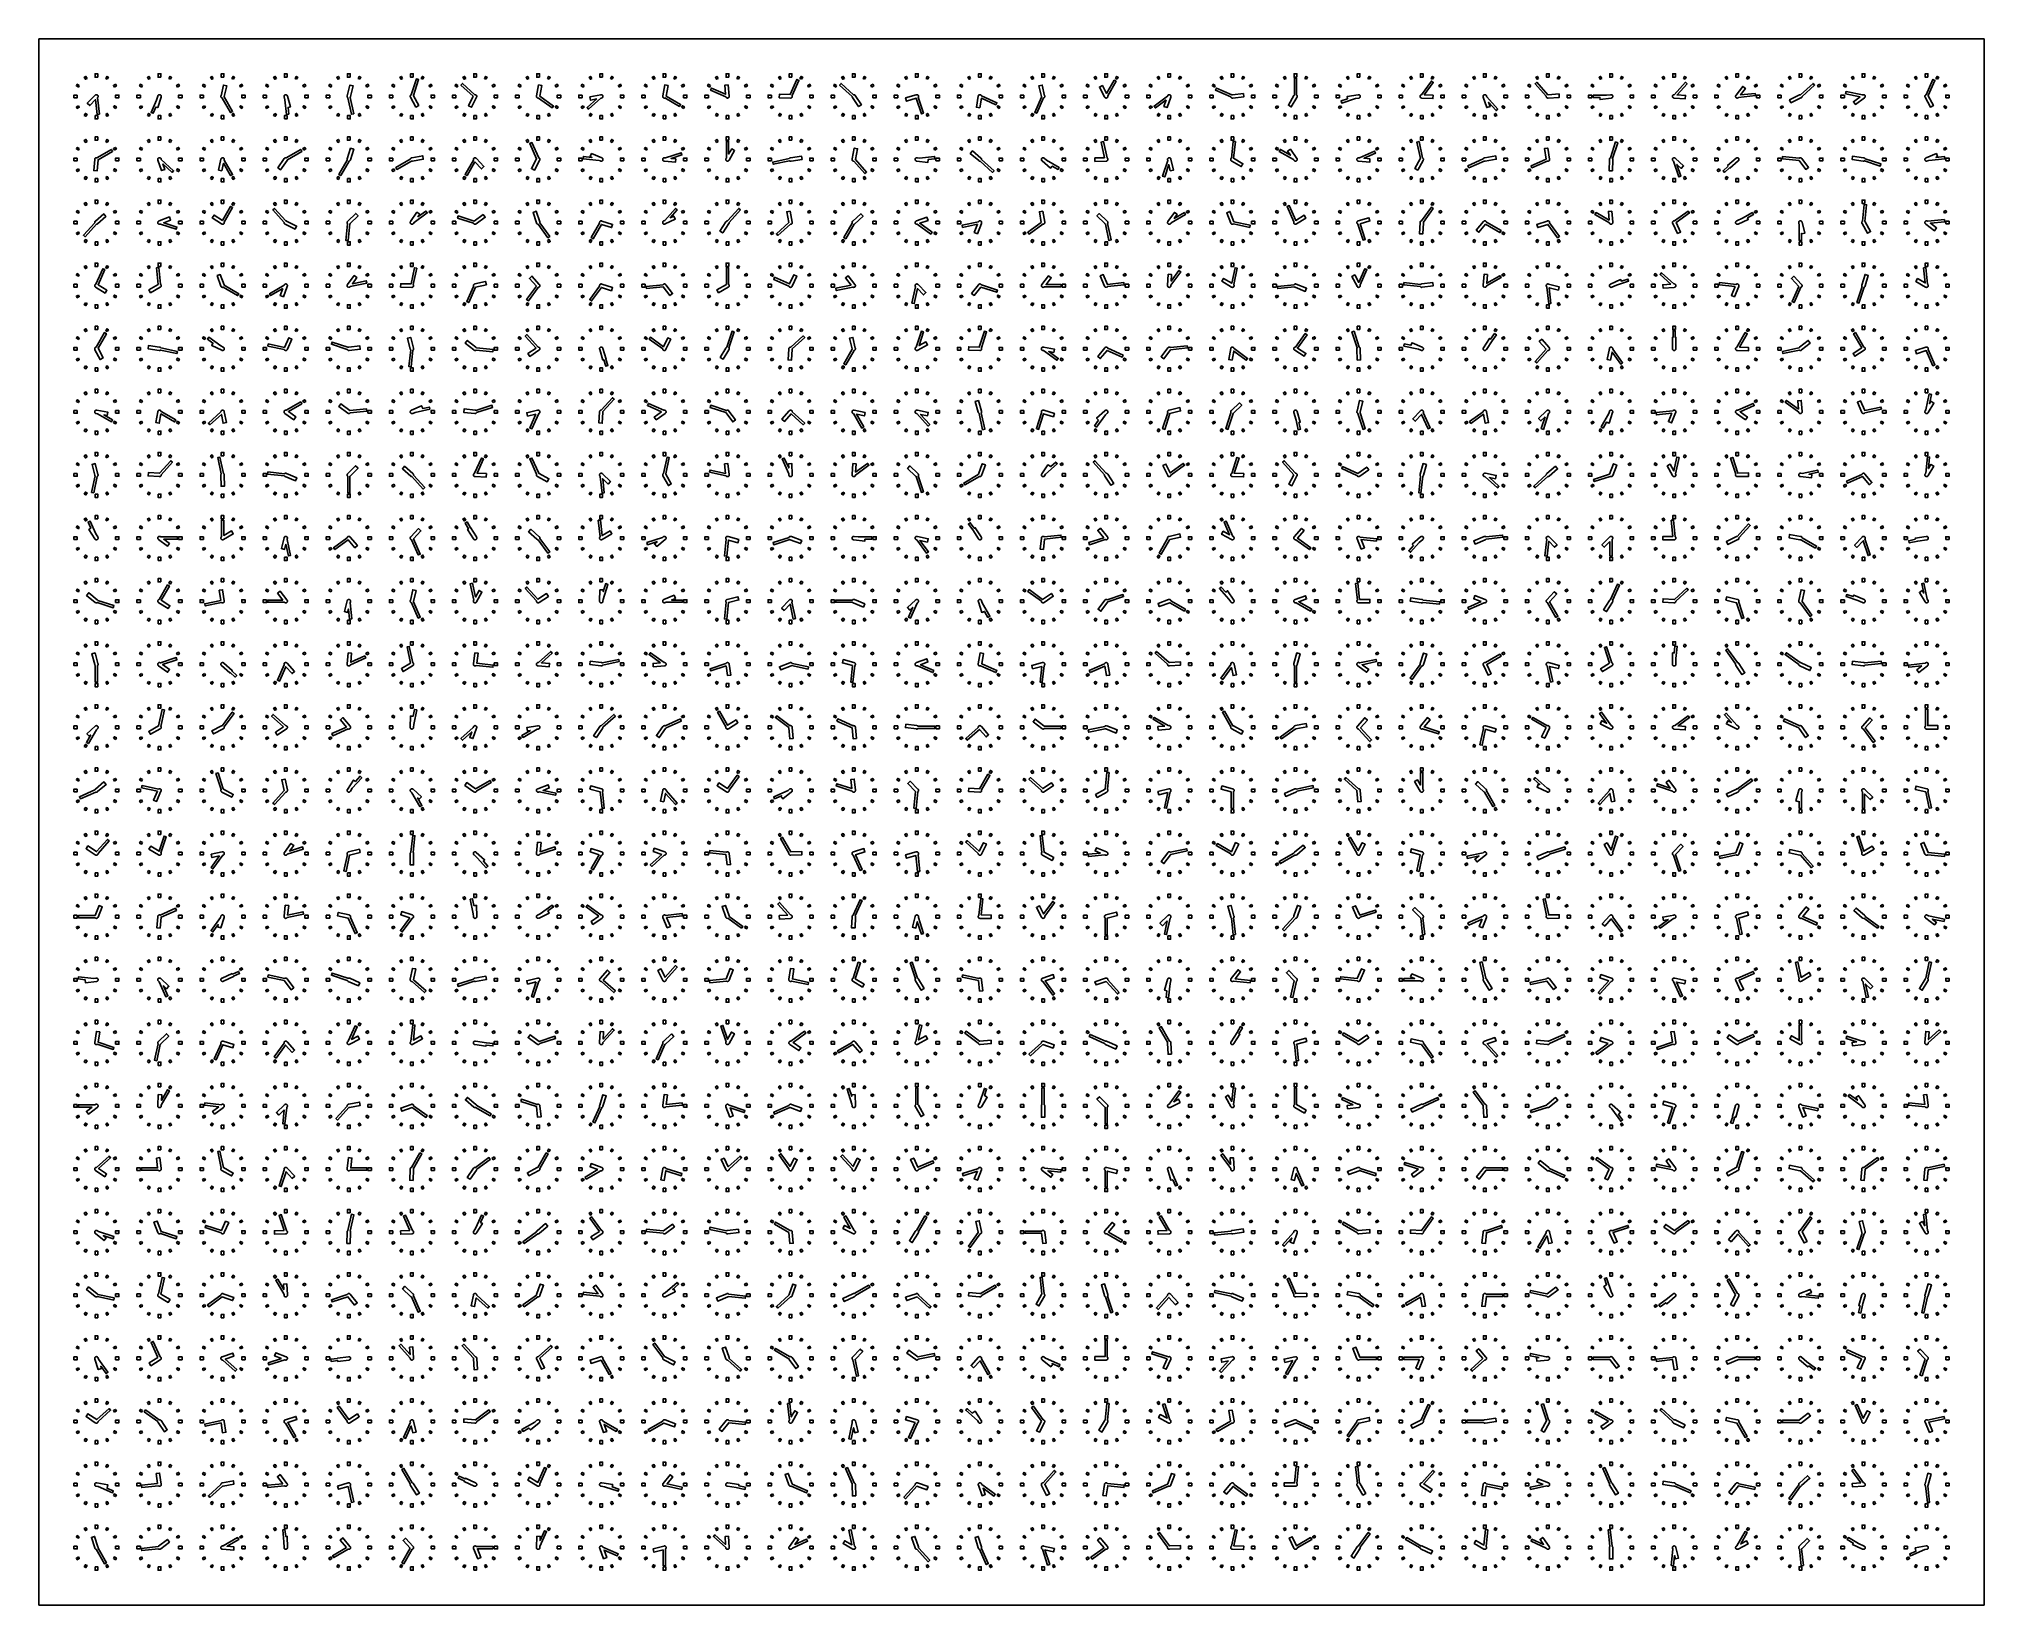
# Model space of a CAD drawing. Header units: millimetres. Extents: x -8 to 856, y -8 to 688.
import ezdxf

# ---------------------------------------------------------------- set-up
doc = ezdxf.new("R2010")
doc.units = ezdxf.units.MM

msp = doc.modelspace()

# ---------------------------------------------------------------- linework, layer by layer
for points in [[(-7.5, -7.5), (-7.5, 687.5), (855.5, 687.5), (855.5, -7.5)], [(10.41, 666.85), (10.01, 666.15), (9.14, 666.65), (9.54, 667.35), (10.41, 666.85)], [(13.85, 669.99), (13.15, 669.59), (12.65, 670.46), (13.35, 670.86), (13.85, 669.99)], [(18.6, 670.5), (17.4, 670.5), (17.4, 672), (18.6, 672), (18.6, 670.5)], [(22.85, 669.59), (22.15, 669.99), (22.65, 670.86), (23.35, 670.46), (22.85, 669.59)], [(25.99, 666.15), (25.59, 666.85), (26.46, 667.35), (26.86, 666.65), (25.99, 666.15)], [(38.41, 666.85), (38.01, 666.15), (37.14, 666.65), (37.54, 667.35), (38.41, 666.85)], [(41.85, 669.99), (41.15, 669.59), (40.65, 670.46), (41.35, 670.86), (41.85, 669.99)], [(46.6, 670.5), (45.4, 670.5), (45.4, 672), (46.6, 672), (46.6, 670.5)], [(50.85, 669.59), (50.15, 669.99), (50.65, 670.86), (51.35, 670.46), (50.85, 669.59)], [(53.99, 666.15), (53.59, 666.85), (54.46, 667.35), (54.86, 666.65), (53.99, 666.15)], [(66.41, 666.85), (66.01, 666.15), (65.14, 666.65), (65.54, 667.35), (66.41, 666.85)], [(69.85, 669.99), (69.15, 669.59), (68.65, 670.46), (69.35, 670.86), (69.85, 669.99)], [(74.72, 661.76), (78.43, 655.32), (77.57, 654.82), (73.85, 661.26), (73.78, 661.28), (73.71, 661.3), (73.64, 661.33), (73.58, 661.37), (73.52, 661.42), (73.47, 661.47), (73.42, 661.52), (73.37, 661.58), (73.33, 661.64), (73.3, 661.71), (73.28, 661.78), (73.26, 661.85), (73.25, 661.93), (73.25, 662), (73.25, 662.07), (73.26, 662.15), (73.28, 662.22), (73.29, 662.24), (74.35, 667.04), (75.81, 666.72), (74.75, 661.92), (74.74, 661.85), (74.72, 661.78), (74.72, 661.76)], [(74.6, 670.5), (73.4, 670.5), (73.4, 672), (74.6, 672), (74.6, 670.5)], [(78.85, 669.59), (78.15, 669.99), (78.65, 670.86), (79.35, 670.46), (78.85, 669.59)], [(81.99, 666.15), (81.59, 666.85), (82.46, 667.35), (82.86, 666.65), (81.99, 666.15)], [(94.41, 666.85), (94.01, 666.15), (93.14, 666.65), (93.54, 667.35), (94.41, 666.85)], [(97.85, 669.99), (97.15, 669.59), (96.65, 670.46), (97.35, 670.86), (97.85, 669.99)], [(102.6, 670.5), (101.4, 670.5), (101.4, 672), (102.6, 672), (102.6, 670.5)], [(106.85, 669.59), (106.15, 669.99), (106.65, 670.86), (107.35, 670.46), (106.85, 669.59)], [(109.99, 666.15), (109.59, 666.85), (110.46, 667.35), (110.86, 666.65), (109.99, 666.15)], [(122.41, 666.85), (122.01, 666.15), (121.14, 666.65), (121.54, 667.35), (122.41, 666.85)], [(125.85, 669.99), (125.15, 669.59), (124.65, 670.46), (125.35, 670.86), (125.85, 669.99)], [(130.7, 661.71), (130.67, 661.64), (130.63, 661.58), (130.61, 661.55), (132.15, 654.28), (131.17, 654.07), (129.63, 661.34), (129.58, 661.37), (129.52, 661.42), (129.47, 661.47), (129.42, 661.52), (129.37, 661.58), (129.33, 661.64), (129.3, 661.71), (129.28, 661.78), (129.26, 661.85), (129.25, 661.93), (129.25, 662), (129.25, 662.07), (129.26, 662.15), (129.28, 662.22), (129.29, 662.26), (130.48, 667.03), (131.94, 666.67), (130.75, 661.89), (130.74, 661.85), (130.72, 661.78), (130.7, 661.71)], [(130.6, 670.5), (129.4, 670.5), (129.4, 672), (130.6, 672), (130.6, 670.5)], [(134.85, 669.59), (134.15, 669.99), (134.65, 670.86), (135.35, 670.46), (134.85, 669.59)], [(137.99, 666.15), (137.59, 666.85), (138.46, 667.35), (138.86, 666.65), (137.99, 666.15)], [(150.41, 666.85), (150.01, 666.15), (149.14, 666.65), (149.54, 667.35), (150.41, 666.85)], [(153.85, 669.99), (153.15, 669.59), (152.65, 670.46), (153.35, 670.86), (153.85, 669.99)], [(157.37, 661.58), (157.33, 661.64), (157.3, 661.71), (157.28, 661.78), (157.26, 661.85), (157.25, 661.93), (157.25, 662), (157.25, 662.07), (157.26, 662.15), (157.28, 662.22), (157.3, 662.29), (157.33, 662.36), (157.37, 662.42), (157.42, 662.48), (157.47, 662.53), (157.52, 662.58), (157.58, 662.63), (157.64, 662.67), (157.7, 662.69), (160, 669.76), (160.95, 669.45), (158.65, 662.38), (158.67, 662.36), (158.7, 662.29), (158.7, 662.28), (161.04, 657.96), (159.73, 657.25), (157.38, 661.57), (157.37, 661.58)], [(158.6, 670.5), (157.4, 670.5), (157.4, 672), (158.6, 672), (158.6, 670.5)], [(162.85, 669.59), (162.15, 669.99), (162.65, 670.86), (163.35, 670.46), (162.85, 669.59)], [(165.99, 666.15), (165.59, 666.85), (166.46, 667.35), (166.86, 666.65), (165.99, 666.15)], [(178.41, 666.85), (178.01, 666.15), (177.14, 666.65), (177.54, 667.35), (178.41, 666.85)], [(185.19, 662.05), (179.72, 666.98), (180.39, 667.72), (185.91, 662.75), (185.93, 662.75), (186, 662.75), (186.07, 662.75), (186.15, 662.74), (186.22, 662.72), (186.29, 662.7), (186.36, 662.67), (186.42, 662.63), (186.48, 662.58), (186.53, 662.53), (186.58, 662.48), (186.63, 662.42), (186.67, 662.36), (186.7, 662.29), (186.72, 662.22), (186.74, 662.15), (186.75, 662.07), (186.75, 662), (186.75, 661.93), (186.74, 661.85), (186.72, 661.78), (186.7, 661.71), (186.67, 661.64), (186.64, 661.6), (184.48, 657.18), (183.13, 657.83), (185.19, 662.05)], [(181.85, 669.99), (181.15, 669.59), (180.65, 670.46), (181.35, 670.86), (181.85, 669.99)], [(186.6, 670.5), (185.4, 670.5), (185.4, 672), (186.6, 672), (186.6, 670.5)], [(190.85, 669.59), (190.15, 669.99), (190.65, 670.86), (191.35, 670.46), (190.85, 669.59)], [(193.99, 666.15), (193.59, 666.85), (194.46, 667.35), (194.86, 666.65), (193.99, 666.15)], [(206.41, 666.85), (206.01, 666.15), (205.14, 666.65), (205.54, 667.35), (206.41, 666.85)], [(209.85, 669.99), (209.15, 669.59), (208.65, 670.46), (209.35, 670.86), (209.85, 669.99)], [(214.15, 661.26), (214.07, 661.25), (214, 661.25), (213.93, 661.25), (213.85, 661.26), (213.78, 661.28), (213.71, 661.3), (213.64, 661.33), (213.58, 661.37), (213.52, 661.42), (213.47, 661.47), (213.42, 661.52), (213.37, 661.58), (213.33, 661.64), (213.3, 661.71), (213.28, 661.78), (213.26, 661.85), (213.25, 661.93), (213.25, 662), (213.25, 662.07), (213.26, 662.15), (213.28, 662.22), (213.28, 662.22), (214.17, 667.05), (215.65, 666.78), (214.77, 662.06), (220.77, 657.7), (220.18, 656.89), (214.16, 661.26), (214.15, 661.26)], [(214.6, 670.5), (213.4, 670.5), (213.4, 672), (214.6, 672), (214.6, 670.5)], [(218.85, 669.59), (218.15, 669.99), (218.65, 670.86), (219.35, 670.46), (218.85, 669.59)], [(221.99, 666.15), (221.59, 666.85), (222.46, 667.35), (222.86, 666.65), (221.99, 666.15)], [(234.41, 666.85), (234.01, 666.15), (233.14, 666.65), (233.54, 667.35), (234.41, 666.85)], [(237.85, 669.99), (237.15, 669.59), (236.65, 670.46), (237.35, 670.86), (237.85, 669.99)], [(242.6, 670.5), (241.4, 670.5), (241.4, 672), (242.6, 672), (242.6, 670.5)], [(246.85, 669.59), (246.15, 669.99), (246.65, 670.86), (247.35, 670.46), (246.85, 669.59)], [(249.99, 666.15), (249.59, 666.85), (250.46, 667.35), (250.86, 666.65), (249.99, 666.15)], [(262.41, 666.85), (262.01, 666.15), (261.14, 666.65), (261.54, 667.35), (262.41, 666.85)], [(265.85, 669.99), (265.15, 669.59), (264.65, 670.46), (265.35, 670.86), (265.85, 669.99)], [(270.22, 661.28), (270.15, 661.26), (270.07, 661.25), (270, 661.25), (269.93, 661.25), (269.85, 661.26), (269.78, 661.28), (269.71, 661.3), (269.64, 661.33), (269.58, 661.37), (269.52, 661.42), (269.47, 661.47), (269.42, 661.52), (269.37, 661.58), (269.33, 661.64), (269.3, 661.71), (269.28, 661.78), (269.26, 661.85), (269.25, 661.93), (269.25, 662), (269.25, 662.07), (269.26, 662.15), (269.28, 662.21), (270.13, 667.05), (271.61, 666.79), (270.78, 662.12), (277.18, 658.43), (276.68, 657.57), (270.24, 661.28), (270.22, 661.28)], [(270.6, 670.5), (269.4, 670.5), (269.4, 672), (270.6, 672), (270.6, 670.5)], [(274.85, 669.59), (274.15, 669.99), (274.65, 670.86), (275.35, 670.46), (274.85, 669.59)], [(277.99, 666.15), (277.59, 666.85), (278.46, 667.35), (278.86, 666.65), (277.99, 666.15)], [(290.41, 666.85), (290.01, 666.15), (289.14, 666.65), (289.54, 667.35), (290.41, 666.85)], [(298.7, 661.71), (298.67, 661.64), (298.63, 661.58), (298.58, 661.52), (298.53, 661.47), (298.48, 661.42), (298.42, 661.37), (298.36, 661.33), (298.29, 661.3), (298.22, 661.28), (298.15, 661.26), (298.07, 661.25), (298, 661.25), (297.93, 661.25), (297.85, 661.26), (297.78, 661.28), (297.71, 661.3), (297.64, 661.33), (297.58, 661.37), (297.52, 661.42), (297.47, 661.47), (297.42, 661.52), (297.37, 661.58), (297.33, 661.64), (297.3, 661.71), (297.28, 661.77), (290.49, 664.8), (290.9, 665.71), (297.16, 662.92), (296.77, 666.91), (298.27, 667.05), (298.74, 662.16), (298.74, 662.15), (298.75, 662.07), (298.75, 662), (298.75, 661.93), (298.74, 661.85), (298.72, 661.78), (298.7, 661.71)], [(293.85, 669.99), (293.15, 669.59), (292.65, 670.46), (293.35, 670.86), (293.85, 669.99)], [(298.6, 670.5), (297.4, 670.5), (297.4, 672), (298.6, 672), (298.6, 670.5)], [(302.85, 669.59), (302.15, 669.99), (302.65, 670.86), (303.35, 670.46), (302.85, 669.59)], [(305.99, 666.15), (305.59, 666.85), (306.46, 667.35), (306.86, 666.65), (305.99, 666.15)], [(318.41, 666.85), (318.01, 666.15), (317.14, 666.65), (317.54, 667.35), (318.41, 666.85)], [(321.85, 669.99), (321.15, 669.59), (320.65, 670.46), (321.35, 670.86), (321.85, 669.99)], [(326.7, 661.71), (326.67, 661.64), (326.63, 661.58), (326.58, 661.52), (326.53, 661.47), (326.48, 661.42), (326.42, 661.37), (326.36, 661.33), (326.29, 661.3), (326.22, 661.28), (326.15, 661.26), (326.07, 661.25), (326, 661.25), (325.93, 661.25), (325.9, 661.25), (320.98, 661.42), (321.03, 662.92), (325.79, 662.76), (328.8, 669.51), (329.71, 669.1), (326.69, 662.31), (326.7, 662.29), (326.72, 662.22), (326.74, 662.15), (326.75, 662.07), (326.75, 662), (326.75, 661.93), (326.74, 661.85), (326.72, 661.78), (326.7, 661.71)], [(326.6, 670.5), (325.4, 670.5), (325.4, 672), (326.6, 672), (326.6, 670.5)], [(330.85, 669.59), (330.15, 669.99), (330.65, 670.86), (331.35, 670.46), (330.85, 669.59)], [(333.99, 666.15), (333.59, 666.85), (334.46, 667.35), (334.86, 666.65), (333.99, 666.15)], [(346.41, 666.85), (346.01, 666.15), (345.14, 666.65), (345.54, 667.35), (346.41, 666.85)], [(353.42, 661.52), (353.37, 661.58), (353.33, 661.64), (353.3, 661.71), (353.28, 661.78), (353.26, 661.85), (353.25, 661.93), (353.25, 662), (353.25, 662.01), (347.72, 666.98), (348.39, 667.72), (353.91, 662.75), (353.93, 662.75), (354, 662.75), (354.07, 662.75), (354.15, 662.74), (354.22, 662.72), (354.29, 662.7), (354.36, 662.67), (354.42, 662.63), (354.48, 662.58), (354.53, 662.53), (354.58, 662.48), (354.63, 662.42), (354.67, 662.36), (354.67, 662.35), (357.42, 658.27), (356.17, 657.44), (353.42, 661.51), (353.42, 661.52)], [(349.85, 669.99), (349.15, 669.59), (348.65, 670.46), (349.35, 670.86), (349.85, 669.99)], [(354.6, 670.5), (353.4, 670.5), (353.4, 672), (354.6, 672), (354.6, 670.5)], [(358.85, 669.59), (358.15, 669.99), (358.65, 670.86), (359.35, 670.46), (358.85, 669.59)], [(361.99, 666.15), (361.59, 666.85), (362.46, 667.35), (362.86, 666.65), (361.99, 666.15)], [(374.41, 666.85), (374.01, 666.15), (373.14, 666.65), (373.54, 667.35), (374.41, 666.85)], [(377.85, 669.99), (377.15, 669.59), (376.65, 670.46), (377.35, 670.86), (377.85, 669.99)], [(382.6, 670.5), (381.4, 670.5), (381.4, 672), (382.6, 672), (382.6, 670.5)], [(386.85, 669.59), (386.15, 669.99), (386.65, 670.86), (387.35, 670.46), (386.85, 669.59)], [(389.99, 666.15), (389.59, 666.85), (390.46, 667.35), (390.86, 666.65), (389.99, 666.15)], [(402.41, 666.85), (402.01, 666.15), (401.14, 666.65), (401.54, 667.35), (402.41, 666.85)], [(405.85, 669.99), (405.15, 669.59), (404.65, 670.46), (405.35, 670.86), (405.85, 669.99)], [(410.6, 670.5), (409.4, 670.5), (409.4, 672), (410.6, 672), (410.6, 670.5)], [(414.85, 669.59), (414.15, 669.99), (414.65, 670.86), (415.35, 670.46), (414.85, 669.59)], [(417.99, 666.15), (417.59, 666.85), (418.46, 667.35), (418.86, 666.65), (417.99, 666.15)], [(430.41, 666.85), (430.01, 666.15), (429.14, 666.65), (429.54, 667.35), (430.41, 666.85)], [(433.85, 669.99), (433.15, 669.59), (432.65, 670.46), (433.35, 670.86), (433.85, 669.99)], [(437.31, 661.69), (437.3, 661.71), (437.28, 661.78), (437.26, 661.85), (437.25, 661.91), (436.14, 666.7), (437.61, 667.04), (438.71, 662.25), (438.72, 662.22), (438.74, 662.15), (438.75, 662.07), (438.75, 662), (438.75, 661.93), (438.74, 661.85), (438.72, 661.78), (438.7, 661.71), (438.67, 661.64), (438.63, 661.58), (438.58, 661.52), (438.53, 661.47), (438.48, 661.42), (438.42, 661.37), (438.36, 661.33), (438.29, 661.3), (438.23, 661.28), (435.2, 654.49), (434.29, 654.9), (437.31, 661.69)], [(438.6, 670.5), (437.4, 670.5), (437.4, 672), (438.6, 672), (438.6, 670.5)], [(442.85, 669.59), (442.15, 669.99), (442.65, 670.86), (443.35, 670.46), (442.85, 669.59)], [(445.99, 666.15), (445.59, 666.85), (446.46, 667.35), (446.86, 666.65), (445.99, 666.15)], [(458.41, 666.85), (458.01, 666.15), (457.14, 666.65), (457.54, 667.35), (458.41, 666.85)], [(461.85, 669.99), (461.15, 669.59), (460.65, 670.46), (461.35, 670.86), (461.85, 669.99)], [(466.7, 661.71), (466.67, 661.64), (466.63, 661.58), (466.58, 661.52), (466.53, 661.47), (466.48, 661.42), (466.42, 661.37), (466.36, 661.33), (466.29, 661.3), (466.22, 661.28), (466.15, 661.26), (466.07, 661.25), (466, 661.25), (465.93, 661.25), (465.85, 661.26), (465.78, 661.28), (465.71, 661.3), (465.64, 661.33), (465.58, 661.37), (465.52, 661.42), (465.47, 661.47), (465.42, 661.52), (465.37, 661.58), (465.33, 661.64), (465.3, 661.71), (465.3, 661.73), (463.03, 666.09), (464.36, 666.78), (466.17, 663.3), (469.57, 669.18), (470.43, 668.68), (466.72, 662.24), (466.72, 662.22), (466.74, 662.15), (466.75, 662.07), (466.75, 662), (466.75, 661.93), (466.74, 661.85), (466.72, 661.78), (466.7, 661.71)], [(466.6, 670.5), (465.4, 670.5), (465.4, 672), (466.6, 672), (466.6, 670.5)], [(470.85, 669.59), (470.15, 669.99), (470.65, 670.86), (471.35, 670.46), (470.85, 669.59)], [(473.99, 666.15), (473.59, 666.85), (474.46, 667.35), (474.86, 666.65), (473.99, 666.15)], [(486.41, 666.85), (486.01, 666.15), (485.14, 666.65), (485.54, 667.35), (486.41, 666.85)], [(489.85, 669.99), (489.15, 669.59), (488.65, 670.46), (489.35, 670.86), (489.85, 669.99)], [(494.6, 670.5), (493.4, 670.5), (493.4, 672), (494.6, 672), (494.6, 670.5)], [(498.85, 669.59), (498.15, 669.99), (498.65, 670.86), (499.35, 670.46), (498.85, 669.59)], [(501.99, 666.15), (501.59, 666.85), (502.46, 667.35), (502.86, 666.65), (501.99, 666.15)], [(514.41, 666.85), (514.01, 666.15), (513.14, 666.65), (513.54, 667.35), (514.41, 666.85)], [(522.15, 661.26), (522.07, 661.25), (522, 661.25), (521.93, 661.25), (521.85, 661.26), (521.78, 661.28), (521.71, 661.3), (521.64, 661.33), (521.58, 661.37), (521.52, 661.42), (521.47, 661.47), (521.42, 661.52), (521.37, 661.58), (521.33, 661.64), (521.3, 661.71), (521.28, 661.77), (514.49, 664.8), (514.9, 665.71), (521.69, 662.69), (521.71, 662.7), (521.78, 662.72), (521.85, 662.74), (521.93, 662.75), (522, 662.75), (522.01, 662.75), (526.91, 663.23), (527.05, 661.73), (522.16, 661.26), (522.15, 661.26)], [(517.85, 669.99), (517.15, 669.59), (516.65, 670.46), (517.35, 670.86), (517.85, 669.99)], [(522.6, 670.5), (521.4, 670.5), (521.4, 672), (522.6, 672), (522.6, 670.5)], [(526.85, 669.59), (526.15, 669.99), (526.65, 670.86), (527.35, 670.46), (526.85, 669.59)], [(529.99, 666.15), (529.59, 666.85), (530.46, 667.35), (530.86, 666.65), (529.99, 666.15)], [(542.41, 666.85), (542.01, 666.15), (541.14, 666.65), (541.54, 667.35), (542.41, 666.85)], [(545.85, 669.99), (545.15, 669.59), (544.65, 670.46), (545.35, 670.86), (545.85, 669.99)], [(549.31, 662.31), (549.33, 662.36), (549.37, 662.42), (549.42, 662.48), (549.47, 662.53), (549.5, 662.56), (549.5, 670), (550.5, 670), (550.5, 662.56), (550.53, 662.53), (550.58, 662.48), (550.63, 662.42), (550.67, 662.36), (550.7, 662.29), (550.72, 662.22), (550.74, 662.15), (550.75, 662.07), (550.75, 662), (550.75, 661.93), (550.74, 661.85), (550.72, 661.78), (550.7, 661.71), (550.67, 661.64), (550.63, 661.58), (550.61, 661.56), (548.15, 657.29), (546.85, 658.04), (549.31, 662.31)], [(550.6, 670.5), (549.4, 670.5), (549.4, 672), (550.6, 672), (550.6, 670.5)], [(554.85, 669.59), (554.15, 669.99), (554.65, 670.86), (555.35, 670.46), (554.85, 669.59)], [(557.99, 666.15), (557.59, 666.85), (558.46, 667.35), (558.86, 666.65), (557.99, 666.15)], [(570.41, 666.85), (570.01, 666.15), (569.14, 666.65), (569.54, 667.35), (570.41, 666.85)], [(573.85, 669.99), (573.15, 669.59), (572.65, 670.46), (573.35, 670.86), (573.85, 669.99)], [(578.6, 670.5), (577.4, 670.5), (577.4, 672), (578.6, 672), (578.6, 670.5)], [(582.85, 669.59), (582.15, 669.99), (582.65, 670.86), (583.35, 670.46), (582.85, 669.59)], [(585.99, 666.15), (585.59, 666.85), (586.46, 667.35), (586.86, 666.65), (585.99, 666.15)], [(598.41, 666.85), (598.01, 666.15), (597.14, 666.65), (597.54, 667.35), (598.41, 666.85)], [(601.85, 669.99), (601.15, 669.59), (600.65, 670.46), (601.35, 670.86), (601.85, 669.99)], [(606, 661.25), (605.93, 661.25), (605.85, 661.26), (605.78, 661.28), (605.71, 661.3), (605.64, 661.33), (605.58, 661.37), (605.52, 661.42), (605.47, 661.47), (605.42, 661.52), (605.37, 661.58), (605.33, 661.64), (605.3, 661.71), (605.28, 661.78), (605.26, 661.85), (605.25, 661.93), (605.25, 662), (605.25, 662.07), (605.26, 662.15), (605.28, 662.22), (605.3, 662.29), (605.33, 662.36), (605.37, 662.42), (605.42, 662.48), (605.47, 662.53), (605.52, 662.58), (605.58, 662.63), (605.64, 662.67), (605.71, 662.7), (605.78, 662.72), (605.85, 662.74), (605.93, 662.75), (605.93, 662.75), (610.3, 668.77), (611.11, 668.18), (607.12, 662.69), (611.03, 662.49), (610.95, 660.99), (606.04, 661.25), (606, 661.25)], [(606.6, 670.5), (605.4, 670.5), (605.4, 672), (606.6, 672), (606.6, 670.5)], [(610.85, 669.59), (610.15, 669.99), (610.65, 670.86), (611.35, 670.46), (610.85, 669.59)], [(613.99, 666.15), (613.59, 666.85), (614.46, 667.35), (614.86, 666.65), (613.99, 666.15)], [(626.41, 666.85), (626.01, 666.15), (625.14, 666.65), (625.54, 667.35), (626.41, 666.85)], [(629.85, 669.99), (629.15, 669.59), (628.65, 670.46), (629.35, 670.86), (629.85, 669.99)], [(634.6, 670.5), (633.4, 670.5), (633.4, 672), (634.6, 672), (634.6, 670.5)], [(638.85, 669.59), (638.15, 669.99), (638.65, 670.86), (639.35, 670.46), (638.85, 669.59)], [(641.99, 666.15), (641.59, 666.85), (642.46, 667.35), (642.86, 666.65), (641.99, 666.15)], [(654.41, 666.85), (654.01, 666.15), (653.14, 666.65), (653.54, 667.35), (654.41, 666.85)], [(662.07, 661.25), (662, 661.25), (661.93, 661.25), (661.85, 661.26), (661.78, 661.28), (661.71, 661.3), (661.64, 661.33), (661.58, 661.37), (661.52, 661.42), (661.47, 661.47), (661.42, 661.52), (661.37, 661.58), (661.33, 661.64), (661.3, 661.71), (661.28, 661.78), (661.26, 661.85), (661.25, 661.93), (661.25, 662), (661.25, 662.07), (661.25, 662.09), (656.28, 667.61), (657.02, 668.28), (661.99, 662.75), (662, 662.75), (662.03, 662.75), (666.94, 663.05), (667.04, 661.56), (662.13, 661.26), (662.07, 661.25)], [(657.85, 669.99), (657.15, 669.59), (656.65, 670.46), (657.35, 670.86), (657.85, 669.99)], [(662.6, 670.5), (661.4, 670.5), (661.4, 672), (662.6, 672), (662.6, 670.5)], [(666.85, 669.59), (666.15, 669.99), (666.65, 670.86), (667.35, 670.46), (666.85, 669.59)], [(669.99, 666.15), (669.59, 666.85), (670.46, 667.35), (670.86, 666.65), (669.99, 666.15)], [(682.41, 666.85), (682.01, 666.15), (681.14, 666.65), (681.54, 667.35), (682.41, 666.85)], [(685.85, 669.99), (685.15, 669.59), (684.65, 670.46), (685.35, 670.86), (685.85, 669.99)], [(690.6, 670.5), (689.4, 670.5), (689.4, 672), (690.6, 672), (690.6, 670.5)], [(694.85, 669.59), (694.15, 669.99), (694.65, 670.86), (695.35, 670.46), (694.85, 669.59)], [(697.99, 666.15), (697.59, 666.85), (698.46, 667.35), (698.86, 666.65), (697.99, 666.15)], [(710.41, 666.85), (710.01, 666.15), (709.14, 666.65), (709.54, 667.35), (710.41, 666.85)], [(713.85, 669.99), (713.15, 669.59), (712.65, 670.46), (713.35, 670.86), (713.85, 669.99)], [(718, 661.25), (717.93, 661.25), (717.85, 661.26), (717.78, 661.28), (717.71, 661.3), (717.64, 661.33), (717.58, 661.37), (717.52, 661.42), (717.47, 661.47), (717.42, 661.52), (717.37, 661.58), (717.33, 661.64), (717.3, 661.71), (717.28, 661.78), (717.26, 661.85), (717.25, 661.93), (717.25, 662), (717.25, 662.07), (717.26, 662.15), (717.28, 662.22), (717.3, 662.29), (717.33, 662.36), (717.37, 662.42), (717.42, 662.48), (717.47, 662.53), (717.52, 662.58), (717.58, 662.63), (717.64, 662.67), (717.71, 662.7), (717.78, 662.72), (717.85, 662.74), (717.93, 662.75), (718, 662.75), (718.01, 662.75), (722.98, 668.28), (723.72, 667.61), (719.28, 662.67), (723.04, 662.44), (722.94, 660.95), (718.03, 661.25), (718, 661.25)], [(718.6, 670.5), (717.4, 670.5), (717.4, 672), (718.6, 672), (718.6, 670.5)], [(722.85, 669.59), (722.15, 669.99), (722.65, 670.86), (723.35, 670.46), (722.85, 669.59)], [(725.99, 666.15), (725.59, 666.85), (726.46, 667.35), (726.86, 666.65), (725.99, 666.15)], [(738.41, 666.85), (738.01, 666.15), (737.14, 666.65), (737.54, 667.35), (738.41, 666.85)], [(741.85, 669.99), (741.15, 669.59), (740.65, 670.46), (741.35, 670.86), (741.85, 669.99)], [(746.58, 661.52), (746.53, 661.47), (746.48, 661.42), (746.42, 661.37), (746.36, 661.33), (746.29, 661.3), (746.22, 661.28), (746.15, 661.26), (746.07, 661.25), (746, 661.25), (745.93, 661.25), (745.85, 661.26), (745.78, 661.28), (745.71, 661.3), (745.64, 661.33), (745.58, 661.37), (745.52, 661.42), (745.47, 661.47), (745.42, 661.52), (745.37, 661.58), (745.33, 661.64), (745.3, 661.71), (745.28, 661.78), (745.26, 661.85), (745.25, 661.93), (745.25, 662), (745.25, 662.07), (745.26, 662.15), (745.28, 662.22), (745.3, 662.29), (745.33, 662.36), (745.37, 662.42), (745.42, 662.48), (745.45, 662.51), (748.41, 666.44), (749.61, 665.54), (747.43, 662.65), (753.9, 663.33), (754.01, 662.34), (746.61, 661.56), (746.58, 661.52)], [(746.6, 670.5), (745.4, 670.5), (745.4, 672), (746.6, 672), (746.6, 670.5)], [(750.85, 669.59), (750.15, 669.99), (750.65, 670.86), (751.35, 670.46), (750.85, 669.59)], [(753.99, 666.15), (753.59, 666.85), (754.46, 667.35), (754.86, 666.65), (753.99, 666.15)], [(766.41, 666.85), (766.01, 666.15), (765.14, 666.65), (765.54, 667.35), (766.41, 666.85)], [(769.85, 669.99), (769.15, 669.59), (768.65, 670.46), (769.35, 670.86), (769.85, 669.99)], [(773.6, 662.64), (773.64, 662.67), (773.71, 662.7), (773.78, 662.72), (773.85, 662.74), (773.93, 662.75), (774, 662.75), (774.07, 662.75), (774.09, 662.75), (779.61, 667.72), (780.28, 666.98), (774.75, 662.01), (774.75, 662), (774.75, 661.93), (774.74, 661.85), (774.72, 661.78), (774.7, 661.71), (774.67, 661.64), (774.63, 661.58), (774.58, 661.52), (774.53, 661.47), (774.48, 661.42), (774.42, 661.37), (774.36, 661.33), (774.29, 661.3), (774.26, 661.29), (769.83, 659.13), (769.18, 660.48), (773.6, 662.64)], [(774.6, 670.5), (773.4, 670.5), (773.4, 672), (774.6, 672), (774.6, 670.5)], [(778.85, 669.59), (778.15, 669.99), (778.65, 670.86), (779.35, 670.46), (778.85, 669.59)], [(781.99, 666.15), (781.59, 666.85), (782.46, 667.35), (782.86, 666.65), (781.99, 666.15)], [(794.41, 666.85), (794.01, 666.15), (793.14, 666.65), (793.54, 667.35), (794.41, 666.85)], [(797.85, 669.99), (797.15, 669.59), (796.65, 670.46), (797.35, 670.86), (797.85, 669.99)], [(802.6, 670.5), (801.4, 670.5), (801.4, 672), (802.6, 672), (802.6, 670.5)], [(806.85, 669.59), (806.15, 669.99), (806.65, 670.86), (807.35, 670.46), (806.85, 669.59)], [(809.99, 666.15), (809.59, 666.85), (810.46, 667.35), (810.86, 666.65), (809.99, 666.15)], [(822.41, 666.85), (822.01, 666.15), (821.14, 666.65), (821.54, 667.35), (822.41, 666.85)], [(825.85, 669.99), (825.15, 669.59), (824.65, 670.46), (825.35, 670.86), (825.85, 669.99)], [(829.37, 661.58), (829.33, 661.64), (829.3, 661.71), (829.28, 661.78), (829.26, 661.85), (829.25, 661.93), (829.25, 662), (829.25, 662.07), (829.26, 662.15), (829.28, 662.22), (829.3, 662.29), (829.33, 662.36), (829.37, 662.42), (829.42, 662.48), (829.47, 662.53), (829.52, 662.58), (829.58, 662.63), (829.64, 662.67), (829.71, 662.7), (829.77, 662.72), (832.8, 669.51), (833.71, 669.1), (830.69, 662.31), (830.7, 662.29), (830.7, 662.28), (833.01, 657.94), (831.69, 657.23), (829.38, 661.57), (829.37, 661.58)], [(830.6, 670.5), (829.4, 670.5), (829.4, 672), (830.6, 672), (830.6, 670.5)], [(834.85, 669.59), (834.15, 669.99), (834.65, 670.86), (835.35, 670.46), (834.85, 669.59)], [(837.99, 666.15), (837.59, 666.85), (838.46, 667.35), (838.86, 666.65), (837.99, 666.15)], [(9.5, 662.6), (9.5, 661.4), (8, 661.4), (8, 662.6), (9.5, 662.6)], [(10.01, 657.85), (10.41, 657.15), (9.54, 656.65), (9.14, 657.35), (10.01, 657.85)], [(17.41, 662.47), (17.42, 662.48), (17.47, 662.53), (17.52, 662.58), (17.58, 662.63), (17.64, 662.67), (17.71, 662.7), (17.78, 662.72), (17.85, 662.74), (17.93, 662.75), (18, 662.75), (18.07, 662.75), (18.15, 662.74), (18.22, 662.72), (18.29, 662.7), (18.36, 662.67), (18.42, 662.63), (18.48, 662.58), (18.53, 662.53), (18.58, 662.48), (18.63, 662.42), (18.67, 662.36), (18.7, 662.29), (18.72, 662.22), (18.74, 662.15), (18.75, 662.07), (18.75, 662), (18.75, 661.93), (18.74, 661.85), (18.72, 661.78), (18.7, 661.71), (18.67, 661.64), (18.63, 661.58), (18.58, 661.52), (18.56, 661.49), (19.33, 654.1), (18.34, 653.99), (17.65, 660.57), (15.03, 657.91), (13.96, 658.96), (17.41, 662.47)], [(25.59, 657.15), (25.99, 657.85), (26.86, 657.35), (26.46, 656.65), (25.59, 657.15)], [(26.5, 661.4), (26.5, 662.6), (28, 662.6), (28, 661.4), (26.5, 661.4)], [(37.5, 662.6), (37.5, 661.4), (36, 661.4), (36, 662.6), (37.5, 662.6)], [(38.01, 657.85), (38.41, 657.15), (37.54, 656.65), (37.14, 657.35), (38.01, 657.85)], [(44.7, 660.3), (45.26, 662.14), (45.26, 662.15), (45.28, 662.22), (45.3, 662.29), (45.33, 662.36), (45.37, 662.42), (45.42, 662.48), (45.47, 662.53), (45.52, 662.58), (45.58, 662.63), (45.64, 662.67), (45.71, 662.7), (45.78, 662.72), (45.85, 662.74), (45.93, 662.75), (46, 662.75), (46.07, 662.75), (46.15, 662.74), (46.22, 662.72), (46.29, 662.7), (46.36, 662.67), (46.42, 662.63), (46.48, 662.58), (46.53, 662.53), (46.58, 662.48), (46.63, 662.42), (46.67, 662.36), (46.7, 662.29), (46.72, 662.22), (46.74, 662.15), (46.75, 662.07), (46.76, 662), (46.75, 661.93), (46.74, 661.85), (46.72, 661.78), (46.7, 661.71), (46.69, 661.7), (45.26, 657), (44.43, 657.25), (43.2, 654.49), (42.29, 654.9), (44.7, 660.3)], [(53.59, 657.15), (53.99, 657.85), (54.86, 657.35), (54.46, 656.65), (53.59, 657.15)], [(54.5, 661.4), (54.5, 662.6), (56, 662.6), (56, 661.4), (54.5, 661.4)], [(65.5, 662.6), (65.5, 661.4), (64, 661.4), (64, 662.6), (65.5, 662.6)], [(66.01, 657.85), (66.41, 657.15), (65.54, 656.65), (65.14, 657.35), (66.01, 657.85)], [(81.59, 657.15), (81.99, 657.85), (82.86, 657.35), (82.46, 656.65), (81.59, 657.15)], [(82.5, 661.4), (82.5, 662.6), (84, 662.6), (84, 661.4), (82.5, 661.4)], [(93.5, 662.6), (93.5, 661.4), (92, 661.4), (92, 662.6), (93.5, 662.6)], [(94.01, 657.85), (94.41, 657.15), (93.54, 656.65), (93.14, 657.35), (94.01, 657.85)], [(101.28, 661.78), (101.26, 661.85), (101.25, 661.93), (101.25, 662), (101.25, 662.07), (101.26, 662.15), (101.28, 662.22), (101.3, 662.29), (101.33, 662.36), (101.37, 662.42), (101.42, 662.48), (101.47, 662.53), (101.52, 662.58), (101.58, 662.63), (101.64, 662.67), (101.71, 662.7), (101.78, 662.72), (101.85, 662.74), (101.93, 662.75), (102, 662.75), (102.07, 662.75), (102.15, 662.74), (102.22, 662.72), (102.29, 662.7), (102.36, 662.67), (102.42, 662.63), (102.48, 662.58), (102.53, 662.53), (102.58, 662.48), (102.63, 662.42), (102.67, 662.36), (102.7, 662.29), (102.72, 662.22), (102.74, 662.15), (102.74, 662.12), (104.06, 657.38), (103.02, 657.09), (103.33, 654.1), (102.34, 653.99), (101.67, 660.4), (101.3, 661.72), (101.28, 661.78)], [(109.59, 657.15), (109.99, 657.85), (110.86, 657.35), (110.46, 656.65), (109.59, 657.15)], [(110.5, 661.4), (110.5, 662.6), (112, 662.6), (112, 661.4), (110.5, 661.4)], [(121.5, 662.6), (121.5, 661.4), (120, 661.4), (120, 662.6), (121.5, 662.6)], [(122.01, 657.85), (122.41, 657.15), (121.54, 656.65), (121.14, 657.35), (122.01, 657.85)], [(137.59, 657.15), (137.99, 657.85), (138.86, 657.35), (138.46, 656.65), (137.59, 657.15)], [(138.5, 661.4), (138.5, 662.6), (140, 662.6), (140, 661.4), (138.5, 661.4)], [(149.5, 662.6), (149.5, 661.4), (148, 661.4), (148, 662.6), (149.5, 662.6)], [(150.01, 657.85), (150.41, 657.15), (149.54, 656.65), (149.14, 657.35), (150.01, 657.85)], [(165.59, 657.15), (165.99, 657.85), (166.86, 657.35), (166.46, 656.65), (165.59, 657.15)], [(166.5, 661.4), (166.5, 662.6), (168, 662.6), (168, 661.4), (166.5, 661.4)], [(177.5, 662.6), (177.5, 661.4), (176, 661.4), (176, 662.6), (177.5, 662.6)], [(178.01, 657.85), (178.41, 657.15), (177.54, 656.65), (177.14, 657.35), (178.01, 657.85)], [(193.59, 657.15), (193.99, 657.85), (194.86, 657.35), (194.46, 656.65), (193.59, 657.15)], [(194.5, 661.4), (194.5, 662.6), (196, 662.6), (196, 661.4), (194.5, 661.4)], [(205.5, 662.6), (205.5, 661.4), (204, 661.4), (204, 662.6), (205.5, 662.6)], [(206.01, 657.85), (206.41, 657.15), (205.54, 656.65), (205.14, 657.35), (206.01, 657.85)], [(221.59, 657.15), (221.99, 657.85), (222.86, 657.35), (222.46, 656.65), (221.59, 657.15)], [(222.5, 661.4), (222.5, 662.6), (224, 662.6), (224, 661.4), (222.5, 661.4)], [(233.5, 662.6), (233.5, 661.4), (232, 661.4), (232, 662.6), (233.5, 662.6)], [(234.01, 657.85), (234.41, 657.15), (233.54, 656.65), (233.14, 657.35), (234.01, 657.85)], [(239.96, 660.84), (237.23, 660.31), (236.95, 661.78), (241.77, 662.72), (241.78, 662.72), (241.85, 662.74), (241.93, 662.75), (242, 662.75), (242.07, 662.75), (242.15, 662.74), (242.22, 662.72), (242.29, 662.7), (242.36, 662.67), (242.42, 662.63), (242.48, 662.58), (242.53, 662.53), (242.58, 662.48), (242.63, 662.42), (242.67, 662.36), (242.7, 662.29), (242.72, 662.22), (242.74, 662.15), (242.75, 662.07), (242.75, 662), (242.75, 661.93), (242.74, 661.85), (242.72, 661.78), (242.7, 661.71), (242.67, 661.64), (242.63, 661.58), (242.58, 661.52), (242.53, 661.47), (242.48, 661.42), (242.42, 661.37), (242.36, 661.33), (242.29, 661.3), (242.22, 661.28), (242.15, 661.26), (242.07, 661.25), (242.06, 661.25), (241.87, 661.21), (236.39, 656.28), (235.72, 657.02), (239.96, 660.84)], [(249.59, 657.15), (249.99, 657.85), (250.86, 657.35), (250.46, 656.65), (249.59, 657.15)], [(250.5, 661.4), (250.5, 662.6), (252, 662.6), (252, 661.4), (250.5, 661.4)], [(261.5, 662.6), (261.5, 661.4), (260, 661.4), (260, 662.6), (261.5, 662.6)], [(262.01, 657.85), (262.41, 657.15), (261.54, 656.65), (261.14, 657.35), (262.01, 657.85)], [(277.59, 657.15), (277.99, 657.85), (278.86, 657.35), (278.46, 656.65), (277.59, 657.15)], [(278.5, 661.4), (278.5, 662.6), (280, 662.6), (280, 661.4), (278.5, 661.4)], [(289.5, 662.6), (289.5, 661.4), (288, 661.4), (288, 662.6), (289.5, 662.6)], [(290.01, 657.85), (290.41, 657.15), (289.54, 656.65), (289.14, 657.35), (290.01, 657.85)], [(305.59, 657.15), (305.99, 657.85), (306.86, 657.35), (306.46, 656.65), (305.59, 657.15)], [(306.5, 661.4), (306.5, 662.6), (308, 662.6), (308, 661.4), (306.5, 661.4)], [(317.5, 662.6), (317.5, 661.4), (316, 661.4), (316, 662.6), (317.5, 662.6)], [(318.01, 657.85), (318.41, 657.15), (317.54, 656.65), (317.14, 657.35), (318.01, 657.85)], [(333.59, 657.15), (333.99, 657.85), (334.86, 657.35), (334.46, 656.65), (333.59, 657.15)], [(334.5, 661.4), (334.5, 662.6), (336, 662.6), (336, 661.4), (334.5, 661.4)], [(345.5, 662.6), (345.5, 661.4), (344, 661.4), (344, 662.6), (345.5, 662.6)], [(346.01, 657.85), (346.41, 657.15), (345.54, 656.65), (345.14, 657.35), (346.01, 657.85)], [(361.59, 657.15), (361.99, 657.85), (362.86, 657.35), (362.46, 656.65), (361.59, 657.15)], [(362.5, 661.4), (362.5, 662.6), (364, 662.6), (364, 661.4), (362.5, 661.4)], [(373.5, 662.6), (373.5, 661.4), (372, 661.4), (372, 662.6), (373.5, 662.6)], [(374.01, 657.85), (374.41, 657.15), (373.54, 656.65), (373.14, 657.35), (374.01, 657.85)], [(381.71, 662.7), (381.71, 662.7), (381.78, 662.72), (381.85, 662.74), (381.93, 662.75), (382, 662.75), (382.07, 662.75), (382.15, 662.74), (382.22, 662.72), (382.29, 662.7), (382.36, 662.67), (382.42, 662.63), (382.48, 662.58), (382.53, 662.53), (382.58, 662.48), (382.63, 662.42), (382.67, 662.36), (382.7, 662.29), (382.72, 662.22), (382.74, 662.15), (382.75, 662.07), (382.75, 662), (382.75, 661.93), (382.74, 661.85), (382.72, 661.78), (382.7, 661.71), (382.67, 661.64), (382.65, 661.62), (384.95, 654.55), (384, 654.24), (381.75, 661.14), (377.42, 659.86), (376.99, 661.3), (381.71, 662.7)], [(389.59, 657.15), (389.99, 657.85), (390.86, 657.35), (390.46, 656.65), (389.59, 657.15)], [(390.5, 661.4), (390.5, 662.6), (392, 662.6), (392, 661.4), (390.5, 661.4)], [(401.5, 662.6), (401.5, 661.4), (400, 661.4), (400, 662.6), (401.5, 662.6)], [(402.01, 657.85), (402.41, 657.15), (401.54, 656.65), (401.14, 657.35), (402.01, 657.85)], [(409.25, 662.05), (409.25, 662.07), (409.26, 662.15), (409.28, 662.22), (409.3, 662.29), (409.33, 662.36), (409.37, 662.42), (409.42, 662.48), (409.47, 662.53), (409.52, 662.58), (409.58, 662.63), (409.64, 662.67), (409.71, 662.7), (409.78, 662.72), (409.85, 662.74), (409.93, 662.75), (410, 662.75), (410.07, 662.75), (410.15, 662.74), (410.22, 662.72), (410.29, 662.7), (410.36, 662.67), (410.42, 662.63), (410.48, 662.58), (410.53, 662.53), (410.58, 662.48), (410.63, 662.42), (410.67, 662.36), (410.7, 662.29), (410.72, 662.23), (417.51, 659.2), (417.1, 658.29), (410.62, 661.18), (409.91, 656.94), (408.44, 657.19), (409.25, 662.05)], [(417.59, 657.15), (417.99, 657.85), (418.86, 657.35), (418.46, 656.65), (417.59, 657.15)], [(418.5, 661.4), (418.5, 662.6), (420, 662.6), (420, 661.4), (418.5, 661.4)], [(429.5, 662.6), (429.5, 661.4), (428, 661.4), (428, 662.6), (429.5, 662.6)], [(430.01, 657.85), (430.41, 657.15), (429.54, 656.65), (429.14, 657.35), (430.01, 657.85)], [(445.59, 657.15), (445.99, 657.85), (446.86, 657.35), (446.46, 656.65), (445.59, 657.15)], [(446.5, 661.4), (446.5, 662.6), (448, 662.6), (448, 661.4), (446.5, 661.4)], [(457.5, 662.6), (457.5, 661.4), (456, 661.4), (456, 662.6), (457.5, 662.6)], [(458.01, 657.85), (458.41, 657.15), (457.54, 656.65), (457.14, 657.35), (458.01, 657.85)], [(473.59, 657.15), (473.99, 657.85), (474.86, 657.35), (474.46, 656.65), (473.59, 657.15)], [(474.5, 661.4), (474.5, 662.6), (476, 662.6), (476, 661.4), (474.5, 661.4)], [(485.5, 662.6), (485.5, 661.4), (484, 661.4), (484, 662.6), (485.5, 662.6)], [(486.01, 657.85), (486.41, 657.15), (485.54, 656.65), (485.14, 657.35), (486.01, 657.85)], [(492.63, 660.39), (487.82, 656.89), (487.23, 657.7), (493.22, 662.05), (493.27, 662.18), (493.28, 662.22), (493.3, 662.29), (493.33, 662.36), (493.37, 662.42), (493.42, 662.48), (493.47, 662.53), (493.52, 662.58), (493.58, 662.63), (493.64, 662.67), (493.71, 662.7), (493.78, 662.72), (493.85, 662.74), (493.93, 662.75), (494, 662.75), (494.07, 662.75), (494.15, 662.74), (494.22, 662.72), (494.29, 662.7), (494.36, 662.67), (494.42, 662.63), (494.48, 662.58), (494.53, 662.53), (494.58, 662.48), (494.63, 662.42), (494.67, 662.36), (494.7, 662.29), (494.72, 662.22), (494.74, 662.15), (494.75, 662.07), (494.75, 662), (494.75, 661.93), (494.74, 661.85), (494.72, 661.78), (494.7, 661.71), (494.68, 661.68), (493.04, 657.04), (491.62, 657.54), (492.63, 660.39)], [(501.59, 657.15), (501.99, 657.85), (502.86, 657.35), (502.46, 656.65), (501.59, 657.15)], [(502.5, 661.4), (502.5, 662.6), (504, 662.6), (504, 661.4), (502.5, 661.4)], [(513.5, 662.6), (513.5, 661.4), (512, 661.4), (512, 662.6), (513.5, 662.6)], [(514.01, 657.85), (514.41, 657.15), (513.54, 656.65), (513.14, 657.35), (514.01, 657.85)], [(529.59, 657.15), (529.99, 657.85), (530.86, 657.35), (530.46, 656.65), (529.59, 657.15)], [(530.5, 661.4), (530.5, 662.6), (532, 662.6), (532, 661.4), (530.5, 661.4)], [(541.5, 662.6), (541.5, 661.4), (540, 661.4), (540, 662.6), (541.5, 662.6)], [(542.01, 657.85), (542.41, 657.15), (541.54, 656.65), (541.14, 657.35), (542.01, 657.85)], [(557.59, 657.15), (557.99, 657.85), (558.86, 657.35), (558.46, 656.65), (557.59, 657.15)], [(558.5, 661.4), (558.5, 662.6), (560, 662.6), (560, 661.4), (558.5, 661.4)], [(569.5, 662.6), (569.5, 661.4), (568, 661.4), (568, 662.6), (569.5, 662.6)], [(570.01, 657.85), (570.41, 657.15), (569.54, 656.65), (569.14, 657.35), (570.01, 657.85)], [(573.11, 660.94), (572.94, 661.96), (577.8, 662.73), (577.85, 662.74), (577.93, 662.75), (578, 662.75), (578.07, 662.75), (578.15, 662.74), (578.22, 662.72), (578.29, 662.7), (578.36, 662.67), (578.42, 662.63), (578.48, 662.58), (578.53, 662.53), (578.58, 662.48), (578.63, 662.42), (578.67, 662.36), (578.7, 662.29), (578.72, 662.22), (578.74, 662.15), (578.75, 662.07), (578.75, 662), (578.75, 661.93), (578.74, 661.85), (578.72, 661.78), (578.7, 661.71), (578.67, 661.64), (578.63, 661.58), (578.58, 661.52), (578.53, 661.47), (578.48, 661.42), (578.42, 661.37), (578.36, 661.33), (578.29, 661.3), (578.22, 661.28), (578.15, 661.26), (578.07, 661.25), (578.04, 661.25), (576.6, 661.02), (570.55, 659.05), (570.24, 660), (573.11, 660.94)], [(585.59, 657.15), (585.99, 657.85), (586.86, 657.35), (586.46, 656.65), (585.59, 657.15)], [(586.5, 661.4), (586.5, 662.6), (588, 662.6), (588, 661.4), (586.5, 661.4)], [(597.5, 662.6), (597.5, 661.4), (596, 661.4), (596, 662.6), (597.5, 662.6)], [(598.01, 657.85), (598.41, 657.15), (597.54, 656.65), (597.14, 657.35), (598.01, 657.85)], [(613.59, 657.15), (613.99, 657.85), (614.86, 657.35), (614.46, 656.65), (613.59, 657.15)], [(614.5, 661.4), (614.5, 662.6), (616, 662.6), (616, 661.4), (614.5, 661.4)], [(625.5, 662.6), (625.5, 661.4), (624, 661.4), (624, 662.6), (625.5, 662.6)], [(626.01, 657.85), (626.41, 657.15), (625.54, 656.65), (625.14, 657.35), (626.01, 657.85)], [(633.3, 661.71), (633.28, 661.78), (633.26, 661.85), (633.25, 661.93), (633.25, 662), (633.25, 662.07), (633.26, 662.15), (633.28, 662.22), (633.3, 662.29), (633.33, 662.36), (633.37, 662.42), (633.42, 662.48), (633.47, 662.53), (633.52, 662.58), (633.58, 662.63), (633.64, 662.67), (633.71, 662.7), (633.78, 662.72), (633.85, 662.74), (633.93, 662.75), (634, 662.75), (634.07, 662.75), (634.15, 662.74), (634.22, 662.72), (634.29, 662.7), (634.36, 662.67), (634.42, 662.63), (634.48, 662.58), (634.53, 662.53), (634.58, 662.48), (634.63, 662.42), (634.67, 662.36), (634.7, 662.29), (634.72, 662.22), (634.74, 662.16), (634.86, 661.79), (639.72, 656.39), (638.98, 655.72), (635.66, 659.41), (636.3, 657.5), (634.88, 657.02), (633.31, 661.69), (633.3, 661.71)], [(641.59, 657.15), (641.99, 657.85), (642.86, 657.35), (642.46, 656.65), (641.59, 657.15)], [(642.5, 661.4), (642.5, 662.6), (644, 662.6), (644, 661.4), (642.5, 661.4)], [(653.5, 662.6), (653.5, 661.4), (652, 661.4), (652, 662.6), (653.5, 662.6)], [(654.01, 657.85), (654.41, 657.15), (653.54, 656.65), (653.14, 657.35), (654.01, 657.85)], [(669.59, 657.15), (669.99, 657.85), (670.86, 657.35), (670.46, 656.65), (669.59, 657.15)], [(670.5, 661.4), (670.5, 662.6), (672, 662.6), (672, 661.4), (670.5, 661.4)], [(681.5, 662.6), (681.5, 661.4), (680, 661.4), (680, 662.6), (681.5, 662.6)], [(682.01, 657.85), (682.41, 657.15), (681.54, 656.65), (681.14, 657.35), (682.01, 657.85)], [(682, 661.5), (682, 662.5), (688.05, 662.5), (689.82, 662.73), (689.85, 662.74), (689.93, 662.75), (690, 662.75), (690.07, 662.75), (690.15, 662.74), (690.22, 662.72), (690.29, 662.7), (690.36, 662.67), (690.42, 662.63), (690.48, 662.58), (690.53, 662.53), (690.58, 662.48), (690.63, 662.42), (690.67, 662.36), (690.7, 662.29), (690.72, 662.22), (690.74, 662.15), (690.75, 662.07), (690.75, 662), (690.75, 661.93), (690.74, 661.85), (690.72, 661.78), (690.7, 661.71), (690.67, 661.64), (690.63, 661.58), (690.58, 661.52), (690.53, 661.47), (690.48, 661.42), (690.42, 661.37), (690.36, 661.33), (690.29, 661.3), (690.22, 661.28), (690.15, 661.26), (690.07, 661.25), (690.02, 661.25), (685.14, 660.6), (685.02, 661.5), (682, 661.5)], [(697.59, 657.15), (697.99, 657.85), (698.86, 657.35), (698.46, 656.65), (697.59, 657.15)], [(698.5, 661.4), (698.5, 662.6), (700, 662.6), (700, 661.4), (698.5, 661.4)], [(709.5, 662.6), (709.5, 661.4), (708, 661.4), (708, 662.6), (709.5, 662.6)], [(710.01, 657.85), (710.41, 657.15), (709.54, 656.65), (709.14, 657.35), (710.01, 657.85)], [(725.59, 657.15), (725.99, 657.85), (726.86, 657.35), (726.46, 656.65), (725.59, 657.15)], [(726.5, 661.4), (726.5, 662.6), (728, 662.6), (728, 661.4), (726.5, 661.4)], [(737.5, 662.6), (737.5, 661.4), (736, 661.4), (736, 662.6), (737.5, 662.6)], [(738.01, 657.85), (738.41, 657.15), (737.54, 656.65), (737.14, 657.35), (738.01, 657.85)], [(753.59, 657.15), (753.99, 657.85), (754.86, 657.35), (754.46, 656.65), (753.59, 657.15)], [(754.5, 661.4), (754.5, 662.6), (756, 662.6), (756, 661.4), (754.5, 661.4)], [(765.5, 662.6), (765.5, 661.4), (764, 661.4), (764, 662.6), (765.5, 662.6)], [(766.01, 657.85), (766.41, 657.15), (765.54, 656.65), (765.14, 657.35), (766.01, 657.85)], [(781.59, 657.15), (781.99, 657.85), (782.86, 657.35), (782.46, 656.65), (781.59, 657.15)], [(782.5, 661.4), (782.5, 662.6), (784, 662.6), (784, 661.4), (782.5, 661.4)], [(793.5, 662.6), (793.5, 661.4), (792, 661.4), (792, 662.6), (793.5, 662.6)], [(794.01, 657.85), (794.41, 657.15), (793.54, 656.65), (793.14, 657.35), (794.01, 657.85)], [(800.48, 661.81), (794.07, 663.17), (794.28, 664.15), (801.55, 662.61), (801.58, 662.63), (801.64, 662.67), (801.71, 662.7), (801.78, 662.72), (801.85, 662.74), (801.93, 662.75), (802, 662.75), (802.07, 662.75), (802.15, 662.74), (802.22, 662.72), (802.29, 662.7), (802.36, 662.67), (802.42, 662.63), (802.48, 662.58), (802.53, 662.53), (802.58, 662.48), (802.63, 662.42), (802.67, 662.36), (802.7, 662.29), (802.72, 662.22), (802.74, 662.15), (802.75, 662.07), (802.75, 662), (802.75, 661.93), (802.74, 661.85), (802.72, 661.78), (802.7, 661.71), (802.67, 661.64), (802.63, 661.58), (802.58, 661.52), (802.53, 661.47), (802.48, 661.42), (802.42, 661.37), (802.38, 661.35), (798.43, 658.42), (797.53, 659.63), (800.48, 661.81)], [(809.59, 657.15), (809.99, 657.85), (810.86, 657.35), (810.46, 656.65), (809.59, 657.15)], [(810.5, 661.4), (810.5, 662.6), (812, 662.6), (812, 661.4), (810.5, 661.4)], [(821.5, 662.6), (821.5, 661.4), (820, 661.4), (820, 662.6), (821.5, 662.6)], [(822.01, 657.85), (822.41, 657.15), (821.54, 656.65), (821.14, 657.35), (822.01, 657.85)], [(837.59, 657.15), (837.99, 657.85), (838.86, 657.35), (838.46, 656.65), (837.59, 657.15)], [(838.5, 661.4), (838.5, 662.6), (840, 662.6), (840, 661.4), (838.5, 661.4)], [(12.65, 653.54), (13.15, 654.41), (13.85, 654.01), (13.35, 653.14), (12.65, 653.54)], [(17.4, 653.5), (18.6, 653.5), (18.6, 652), (17.4, 652), (17.4, 653.5)], [(22.15, 654.01), (22.85, 654.41), (23.35, 653.54), (22.65, 653.14), (22.15, 654.01)], [(40.65, 653.54), (41.15, 654.41), (41.85, 654.01), (41.35, 653.14), (40.65, 653.54)], [(45.4, 653.5), (46.6, 653.5), (46.6, 652), (45.4, 652), (45.4, 653.5)], [(50.15, 654.01), (50.85, 654.41), (51.35, 653.54), (50.65, 653.14), (50.15, 654.01)], [(69.15, 654.41), (69.85, 654.01), (69.35, 653.14), (68.65, 653.54), (69.15, 654.41)], [(73.4, 652), (73.4, 653.5), (74.6, 653.5), (74.6, 652), (73.4, 652)], [(78.15, 654.01), (78.85, 654.41), (79.35, 653.54), (78.65, 653.14), (78.15, 654.01)], [(97.15, 654.41), (97.85, 654.01), (97.35, 653.14), (96.65, 653.54), (97.15, 654.41)], [(101.4, 652), (101.4, 653.5), (102.6, 653.5), (102.6, 652), (101.4, 652)], [(106.15, 654.01), (106.85, 654.41), (107.35, 653.54), (106.65, 653.14), (106.15, 654.01)], [(125.15, 654.41), (125.85, 654.01), (125.35, 653.14), (124.65, 653.54), (125.15, 654.41)], [(129.4, 652), (129.4, 653.5), (130.6, 653.5), (130.6, 652), (129.4, 652)], [(134.15, 654.01), (134.85, 654.41), (135.35, 653.54), (134.65, 653.14), (134.15, 654.01)], [(153.15, 654.41), (153.85, 654.01), (153.35, 653.14), (152.65, 653.54), (153.15, 654.41)], [(157.4, 652), (157.4, 653.5), (158.6, 653.5), (158.6, 652), (157.4, 652)], [(162.15, 654.01), (162.85, 654.41), (163.35, 653.54), (162.65, 653.14), (162.15, 654.01)], [(180.65, 653.54), (181.15, 654.41), (181.85, 654.01), (181.35, 653.14), (180.65, 653.54)], [(185.4, 653.5), (186.6, 653.5), (186.6, 652), (185.4, 652), (185.4, 653.5)], [(190.15, 654.01), (190.85, 654.41), (191.35, 653.54), (190.65, 653.14), (190.15, 654.01)], [(209.15, 654.41), (209.85, 654.01), (209.35, 653.14), (208.65, 653.54), (209.15, 654.41)], [(213.4, 652), (213.4, 653.5), (214.6, 653.5), (214.6, 652), (213.4, 652)], [(218.15, 654.01), (218.85, 654.41), (219.35, 653.54), (218.65, 653.14), (218.15, 654.01)], [(236.65, 653.54), (237.15, 654.41), (237.85, 654.01), (237.35, 653.14), (236.65, 653.54)], [(241.4, 653.5), (242.6, 653.5), (242.6, 652), (241.4, 652), (241.4, 653.5)], [(246.15, 654.01), (246.85, 654.41), (247.35, 653.54), (246.65, 653.14), (246.15, 654.01)], [(265.15, 654.41), (265.85, 654.01), (265.35, 653.14), (264.65, 653.54), (265.15, 654.41)], [(269.4, 652), (269.4, 653.5), (270.6, 653.5), (270.6, 652), (269.4, 652)], [(274.15, 654.01), (274.85, 654.41), (275.35, 653.54), (274.65, 653.14), (274.15, 654.01)], [(292.65, 653.54), (293.15, 654.41), (293.85, 654.01), (293.35, 653.14), (292.65, 653.54)], [(297.4, 653.5), (298.6, 653.5), (298.6, 652), (297.4, 652), (297.4, 653.5)], [(302.15, 654.01), (302.85, 654.41), (303.35, 653.54), (302.65, 653.14), (302.15, 654.01)], [(320.65, 653.54), (321.15, 654.41), (321.85, 654.01), (321.35, 653.14), (320.65, 653.54)], [(325.4, 653.5), (326.6, 653.5), (326.6, 652), (325.4, 652), (325.4, 653.5)], [(330.15, 654.01), (330.85, 654.41), (331.35, 653.54), (330.65, 653.14), (330.15, 654.01)], [(348.65, 653.54), (349.15, 654.41), (349.85, 654.01), (349.35, 653.14), (348.65, 653.54)], [(353.4, 653.5), (354.6, 653.5), (354.6, 652), (353.4, 652), (353.4, 653.5)], [(358.15, 654.01), (358.85, 654.41), (359.35, 653.54), (358.65, 653.14), (358.15, 654.01)], [(376.65, 653.54), (377.15, 654.41), (377.85, 654.01), (377.35, 653.14), (376.65, 653.54)], [(381.4, 653.5), (382.6, 653.5), (382.6, 652), (381.4, 652), (381.4, 653.5)], [(386.15, 654.01), (386.85, 654.41), (387.35, 653.54), (386.65, 653.14), (386.15, 654.01)], [(404.65, 653.54), (405.15, 654.41), (405.85, 654.01), (405.35, 653.14), (404.65, 653.54)], [(409.4, 653.5), (410.6, 653.5), (410.6, 652), (409.4, 652), (409.4, 653.5)], [(414.15, 654.01), (414.85, 654.41), (415.35, 653.54), (414.65, 653.14), (414.15, 654.01)], [(432.65, 653.54), (433.15, 654.41), (433.85, 654.01), (433.35, 653.14), (432.65, 653.54)], [(437.4, 653.5), (438.6, 653.5), (438.6, 652), (437.4, 652), (437.4, 653.5)], [(442.15, 654.01), (442.85, 654.41), (443.35, 653.54), (442.65, 653.14), (442.15, 654.01)], [(460.65, 653.54), (461.15, 654.41), (461.85, 654.01), (461.35, 653.14), (460.65, 653.54)], [(465.4, 653.5), (466.6, 653.5), (466.6, 652), (465.4, 652), (465.4, 653.5)], [(470.15, 654.01), (470.85, 654.41), (471.35, 653.54), (470.65, 653.14), (470.15, 654.01)], [(488.65, 653.54), (489.15, 654.41), (489.85, 654.01), (489.35, 653.14), (488.65, 653.54)], [(493.4, 653.5), (494.6, 653.5), (494.6, 652), (493.4, 652), (493.4, 653.5)], [(498.15, 654.01), (498.85, 654.41), (499.35, 653.54), (498.65, 653.14), (498.15, 654.01)], [(516.65, 653.54), (517.15, 654.41), (517.85, 654.01), (517.35, 653.14), (516.65, 653.54)], [(521.4, 653.5), (522.6, 653.5), (522.6, 652), (521.4, 652), (521.4, 653.5)], [(526.15, 654.01), (526.85, 654.41), (527.35, 653.54), (526.65, 653.14), (526.15, 654.01)], [(544.65, 653.54), (545.15, 654.41), (545.85, 654.01), (545.35, 653.14), (544.65, 653.54)], [(549.4, 653.5), (550.6, 653.5), (550.6, 652), (549.4, 652), (549.4, 653.5)], [(554.15, 654.01), (554.85, 654.41), (555.35, 653.54), (554.65, 653.14), (554.15, 654.01)], [(572.65, 653.54), (573.15, 654.41), (573.85, 654.01), (573.35, 653.14), (572.65, 653.54)], [(577.4, 653.5), (578.6, 653.5), (578.6, 652), (577.4, 652), (577.4, 653.5)], [(582.15, 654.01), (582.85, 654.41), (583.35, 653.54), (582.65, 653.14), (582.15, 654.01)], [(601.15, 654.41), (601.85, 654.01), (601.35, 653.14), (600.65, 653.54), (601.15, 654.41)], [(605.4, 652), (605.4, 653.5), (606.6, 653.5), (606.6, 652), (605.4, 652)], [(610.15, 654.01), (610.85, 654.41), (611.35, 653.54), (610.65, 653.14), (610.15, 654.01)], [(629.15, 654.41), (629.85, 654.01), (629.35, 653.14), (628.65, 653.54), (629.15, 654.41)], [(633.4, 652), (633.4, 653.5), (634.6, 653.5), (634.6, 652), (633.4, 652)], [(638.15, 654.01), (638.85, 654.41), (639.35, 653.54), (638.65, 653.14), (638.15, 654.01)], [(656.65, 653.54), (657.15, 654.41), (657.85, 654.01), (657.35, 653.14), (656.65, 653.54)], [(661.4, 653.5), (662.6, 653.5), (662.6, 652), (661.4, 652), (661.4, 653.5)], [(666.15, 654.01), (666.85, 654.41), (667.35, 653.54), (666.65, 653.14), (666.15, 654.01)], [(684.65, 653.54), (685.15, 654.41), (685.85, 654.01), (685.35, 653.14), (684.65, 653.54)], [(689.4, 653.5), (690.6, 653.5), (690.6, 652), (689.4, 652), (689.4, 653.5)], [(694.15, 654.01), (694.85, 654.41), (695.35, 653.54), (694.65, 653.14), (694.15, 654.01)], [(713.15, 654.41), (713.85, 654.01), (713.35, 653.14), (712.65, 653.54), (713.15, 654.41)], [(717.4, 652), (717.4, 653.5), (718.6, 653.5), (718.6, 652), (717.4, 652)], [(722.15, 654.01), (722.85, 654.41), (723.35, 653.54), (722.65, 653.14), (722.15, 654.01)], [(741.15, 654.41), (741.85, 654.01), (741.35, 653.14), (740.65, 653.54), (741.15, 654.41)], [(745.4, 652), (745.4, 653.5), (746.6, 653.5), (746.6, 652), (745.4, 652)], [(750.15, 654.01), (750.85, 654.41), (751.35, 653.54), (750.65, 653.14), (750.15, 654.01)], [(768.65, 653.54), (769.15, 654.41), (769.85, 654.01), (769.35, 653.14), (768.65, 653.54)], [(773.4, 653.5), (774.6, 653.5), (774.6, 652), (773.4, 652), (773.4, 653.5)], [(778.15, 654.01), (778.85, 654.41), (779.35, 653.54), (778.65, 653.14), (778.15, 654.01)], [(796.65, 653.54), (797.15, 654.41), (797.85, 654.01), (797.35, 653.14), (796.65, 653.54)], [(801.4, 653.5), (802.6, 653.5), (802.6, 652), (801.4, 652), (801.4, 653.5)], [(806.15, 654.01), (806.85, 654.41), (807.35, 653.54), (806.65, 653.14), (806.15, 654.01)], [(825.15, 654.41), (825.85, 654.01), (825.35, 653.14), (824.65, 653.54), (825.15, 654.41)], [(829.4, 652), (829.4, 653.5), (830.6, 653.5), (830.6, 652), (829.4, 652)], [(834.15, 654.01), (834.85, 654.41), (835.35, 653.54), (834.65, 653.14), (834.15, 654.01)], [(10.41, 638.85), (10.01, 638.15), (9.14, 638.65), (9.54, 639.35), (10.41, 638.85)], [(13.85, 641.99), (13.15, 641.59), (12.65, 642.46), (13.35, 642.86), (13.85, 641.99)], [(18.6, 642.5), (17.4, 642.5), (17.4, 644), (18.6, 644), (18.6, 642.5)], [(22.85, 641.59), (22.15, 641.99), (22.65, 642.86), (23.35, 642.46), (22.85, 641.59)], [(25.99, 638.15), (25.59, 638.85), (26.46, 639.35), (26.86, 638.65), (25.99, 638.15)], [(38.41, 638.85), (38.01, 638.15), (37.14, 638.65), (37.54, 639.35), (38.41, 638.85)], [(41.85, 641.99), (41.15, 641.59), (40.65, 642.46), (41.35, 642.86), (41.85, 641.99)], [(46.6, 642.5), (45.4, 642.5), (45.4, 644), (46.6, 644), (46.6, 642.5)], [(50.85, 641.59), (50.15, 641.99), (50.65, 642.86), (51.35, 642.46), (50.85, 641.59)], [(53.99, 638.15), (53.59, 638.85), (54.46, 639.35), (54.86, 638.65), (53.99, 638.15)], [(66.41, 638.85), (66.01, 638.15), (65.14, 638.65), (65.54, 639.35), (66.41, 638.85)], [(69.85, 641.99), (69.15, 641.59), (68.65, 642.46), (69.35, 642.86), (69.85, 641.99)], [(74.6, 642.5), (73.4, 642.5), (73.4, 644), (74.6, 644), (74.6, 642.5)], [(78.85, 641.59), (78.15, 641.99), (78.65, 642.86), (79.35, 642.46), (78.85, 641.59)], [(81.99, 638.15), (81.59, 638.85), (82.46, 639.35), (82.86, 638.65), (81.99, 638.15)], [(94.41, 638.85), (94.01, 638.15), (93.14, 638.65), (93.54, 639.35), (94.41, 638.85)], [(97.85, 641.99), (97.15, 641.59), (96.65, 642.46), (97.35, 642.86), (97.85, 641.99)], [(102.6, 642.5), (101.4, 642.5), (101.4, 644), (102.6, 644), (102.6, 642.5)], [(106.85, 641.59), (106.15, 641.99), (106.65, 642.86), (107.35, 642.46), (106.85, 641.59)], [(109.99, 638.15), (109.59, 638.85), (110.46, 639.35), (110.86, 638.65), (109.99, 638.15)], [(122.41, 638.85), (122.01, 638.15), (121.14, 638.65), (121.54, 639.35), (122.41, 638.85)], [(125.85, 641.99), (125.15, 641.59), (124.65, 642.46), (125.35, 642.86), (125.85, 641.99)], [(129.28, 633.76), (129.28, 633.78), (129.26, 633.85), (129.25, 633.93), (129.25, 634), (129.25, 634.07), (129.26, 634.15), (129.28, 634.22), (129.3, 634.29), (129.31, 634.3), (130.79, 638.99), (132.22, 638.54), (130.74, 633.86), (130.74, 633.85), (130.72, 633.78), (130.7, 633.71), (130.67, 633.64), (130.63, 633.58), (130.58, 633.52), (130.53, 633.47), (130.48, 633.42), (130.42, 633.37), (130.36, 633.33), (130.29, 633.3), (130.22, 633.28), (130.15, 633.26), (126.43, 626.82), (125.57, 627.32), (129.28, 633.76)], [(130.6, 642.5), (129.4, 642.5), (129.4, 644), (130.6, 644), (130.6, 642.5)], [(134.85, 641.59), (134.15, 641.99), (134.65, 642.86), (135.35, 642.46), (134.85, 641.59)], [(137.99, 638.15), (137.59, 638.85), (138.46, 639.35), (138.86, 638.65), (137.99, 638.15)], [(150.41, 638.85), (150.01, 638.15), (149.14, 638.65), (149.54, 639.35), (150.41, 638.85)], [(153.85, 641.99), (153.15, 641.59), (152.65, 642.46), (153.35, 642.86), (153.85, 641.99)], [(158.6, 642.5), (157.4, 642.5), (157.4, 644), (158.6, 644), (158.6, 642.5)], [(162.85, 641.59), (162.15, 641.99), (162.65, 642.86), (163.35, 642.46), (162.85, 641.59)], [(165.99, 638.15), (165.59, 638.85), (166.46, 639.35), (166.86, 638.65), (165.99, 638.15)], [(178.41, 638.85), (178.01, 638.15), (177.14, 638.65), (177.54, 639.35), (178.41, 638.85)], [(181.85, 641.99), (181.15, 641.59), (180.65, 642.46), (181.35, 642.86), (181.85, 641.99)], [(186.6, 642.5), (185.4, 642.5), (185.4, 644), (186.6, 644), (186.6, 642.5)], [(190.85, 641.59), (190.15, 641.99), (190.65, 642.86), (191.35, 642.46), (190.85, 641.59)], [(193.99, 638.15), (193.59, 638.85), (194.46, 639.35), (194.86, 638.65), (193.99, 638.15)], [(206.41, 638.85), (206.01, 638.15), (205.14, 638.65), (205.54, 639.35), (206.41, 638.85)], [(209.85, 641.99), (209.15, 641.59), (208.65, 642.46), (209.35, 642.86), (209.85, 641.99)], [(213.3, 634.28), (213.3, 634.29), (213.31, 634.31), (210.29, 641.1), (211.2, 641.51), (214.23, 634.72), (214.29, 634.7), (214.36, 634.67), (214.42, 634.63), (214.48, 634.58), (214.53, 634.53), (214.58, 634.48), (214.63, 634.42), (214.67, 634.36), (214.7, 634.29), (214.72, 634.22), (214.74, 634.15), (214.75, 634.07), (214.75, 634), (214.75, 633.93), (214.74, 633.85), (214.72, 633.78), (214.7, 633.71), (214.67, 633.64), (214.63, 633.58), (214.62, 633.57), (212.31, 629.23), (210.99, 629.94), (213.3, 634.28)], [(214.6, 642.5), (213.4, 642.5), (213.4, 644), (214.6, 644), (214.6, 642.5)], [(218.85, 641.59), (218.15, 641.99), (218.65, 642.86), (219.35, 642.46), (218.85, 641.59)], [(221.99, 638.15), (221.59, 638.85), (222.46, 639.35), (222.86, 638.65), (221.99, 638.15)], [(234.41, 638.85), (234.01, 638.15), (233.14, 638.65), (233.54, 639.35), (234.41, 638.85)], [(237.85, 641.99), (237.15, 641.59), (236.65, 642.46), (237.35, 642.86), (237.85, 641.99)], [(242.6, 642.5), (241.4, 642.5), (241.4, 644), (242.6, 644), (242.6, 642.5)], [(246.85, 641.59), (246.15, 641.99), (246.65, 642.86), (247.35, 642.46), (246.85, 641.59)], [(249.99, 638.15), (249.59, 638.85), (250.46, 639.35), (250.86, 638.65), (249.99, 638.15)], [(262.41, 638.85), (262.01, 638.15), (261.14, 638.65), (261.54, 639.35), (262.41, 638.85)], [(265.85, 641.99), (265.15, 641.59), (264.65, 642.46), (265.35, 642.86), (265.85, 641.99)], [(270.6, 642.5), (269.4, 642.5), (269.4, 644), (270.6, 644), (270.6, 642.5)], [(274.85, 641.59), (274.15, 641.99), (274.65, 642.86), (275.35, 642.46), (274.85, 641.59)], [(277.99, 638.15), (277.59, 638.85), (278.46, 639.35), (278.86, 638.65), (277.99, 638.15)], [(290.41, 638.85), (290.01, 638.15), (289.14, 638.65), (289.54, 639.35), (290.41, 638.85)], [(293.85, 641.99), (293.15, 641.59), (292.65, 642.46), (293.35, 642.86), (293.85, 641.99)], [(298.67, 633.64), (298.63, 633.58), (298.58, 633.52), (298.53, 633.47), (298.48, 633.42), (298.42, 633.37), (298.36, 633.33), (298.29, 633.3), (298.22, 633.28), (298.15, 633.26), (298.07, 633.25), (298, 633.25), (297.93, 633.25), (297.85, 633.26), (297.78, 633.28), (297.71, 633.3), (297.64, 633.33), (297.58, 633.37), (297.52, 633.42), (297.47, 633.47), (297.42, 633.52), (297.37, 633.58), (297.33, 633.64), (297.3, 633.71), (297.28, 633.78), (297.26, 633.85), (297.25, 633.93), (297.25, 634), (297.25, 634.07), (297.26, 634.15), (297.28, 634.22), (297.3, 634.29), (297.33, 634.36), (297.37, 634.42), (297.39, 634.44), (297.5, 634.63), (297.5, 642), (298.5, 642), (298.5, 636.37), (299.85, 638.71), (301.15, 637.96), (298.69, 633.69), (298.67, 633.64)], [(298.6, 642.5), (297.4, 642.5), (297.4, 644), (298.6, 644), (298.6, 642.5)], [(302.85, 641.59), (302.15, 641.99), (302.65, 642.86), (303.35, 642.46), (302.85, 641.59)], [(305.99, 638.15), (305.59, 638.85), (306.46, 639.35), (306.86, 638.65), (305.99, 638.15)], [(318.41, 638.85), (318.01, 638.15), (317.14, 638.65), (317.54, 639.35), (318.41, 638.85)], [(321.85, 641.99), (321.15, 641.59), (320.65, 642.46), (321.35, 642.86), (321.85, 641.99)], [(326.6, 642.5), (325.4, 642.5), (325.4, 644), (326.6, 644), (326.6, 642.5)], [(330.85, 641.59), (330.15, 641.99), (330.65, 642.86), (331.35, 642.46), (330.85, 641.59)], [(333.99, 638.15), (333.59, 638.85), (334.46, 639.35), (334.86, 638.65), (333.99, 638.15)], [(346.41, 638.85), (346.01, 638.15), (345.14, 638.65), (345.54, 639.35), (346.41, 638.85)], [(349.85, 641.99), (349.15, 641.59), (348.65, 642.46), (349.35, 642.86), (349.85, 641.99)], [(354, 633.25), (353.93, 633.25), (353.85, 633.26), (353.78, 633.28), (353.71, 633.3), (353.64, 633.33), (353.58, 633.37), (353.52, 633.42), (353.47, 633.47), (353.42, 633.52), (353.37, 633.58), (353.33, 633.64), (353.3, 633.71), (353.28, 633.78), (353.26, 633.85), (353.25, 633.93), (353.25, 634), (353.25, 634.07), (353.26, 634.15), (353.28, 634.22), (353.28, 634.23), (354.26, 639.05), (355.73, 638.75), (354.75, 633.93), (354.75, 633.93), (354.75, 633.91), (359.72, 628.39), (358.98, 627.72), (354.01, 633.25), (354, 633.25)], [(354.6, 642.5), (353.4, 642.5), (353.4, 644), (354.6, 644), (354.6, 642.5)], [(358.85, 641.59), (358.15, 641.99), (358.65, 642.86), (359.35, 642.46), (358.85, 641.59)], [(361.99, 638.15), (361.59, 638.85), (362.46, 639.35), (362.86, 638.65), (361.99, 638.15)], [(374.41, 638.85), (374.01, 638.15), (373.14, 638.65), (373.54, 639.35), (374.41, 638.85)], [(377.85, 641.99), (377.15, 641.59), (376.65, 642.46), (377.35, 642.86), (377.85, 641.99)], [(382.6, 642.5), (381.4, 642.5), (381.4, 644), (382.6, 644), (382.6, 642.5)], [(386.85, 641.59), (386.15, 641.99), (386.65, 642.86), (387.35, 642.46), (386.85, 641.59)], [(389.99, 638.15), (389.59, 638.85), (390.46, 639.35), (390.86, 638.65), (389.99, 638.15)], [(402.41, 638.85), (402.01, 638.15), (401.14, 638.65), (401.54, 639.35), (402.41, 638.85)], [(405.85, 641.99), (405.15, 641.59), (404.65, 642.46), (405.35, 642.86), (405.85, 641.99)], [(410.6, 642.5), (409.4, 642.5), (409.4, 644), (410.6, 644), (410.6, 642.5)], [(414.85, 641.59), (414.15, 641.99), (414.65, 642.86), (415.35, 642.46), (414.85, 641.59)], [(417.99, 638.15), (417.59, 638.85), (418.46, 639.35), (418.86, 638.65), (417.99, 638.15)], [(430.41, 638.85), (430.01, 638.15), (429.14, 638.65), (429.54, 639.35), (430.41, 638.85)], [(433.85, 641.99), (433.15, 641.59), (432.65, 642.46), (433.35, 642.86), (433.85, 641.99)], [(438.6, 642.5), (437.4, 642.5), (437.4, 644), (438.6, 644), (438.6, 642.5)], [(442.85, 641.59), (442.15, 641.99), (442.65, 642.86), (443.35, 642.46), (442.85, 641.59)], [(445.99, 638.15), (445.59, 638.85), (446.46, 639.35), (446.86, 638.65), (445.99, 638.15)], [(458.41, 638.85), (458.01, 638.15), (457.14, 638.65), (457.54, 639.35), (458.41, 638.85)], [(461.85, 641.99), (461.15, 641.59), (460.65, 642.46), (461.35, 642.86), (461.85, 641.99)], [(465.33, 634.74), (463.85, 641.72), (464.83, 641.93), (466.37, 634.66), (466.42, 634.63), (466.48, 634.58), (466.53, 634.53), (466.58, 634.48), (466.63, 634.42), (466.67, 634.36), (466.7, 634.29), (466.72, 634.22), (466.74, 634.15), (466.75, 634.07), (466.75, 634), (466.75, 633.93), (466.74, 633.85), (466.72, 633.78), (466.7, 633.71), (466.67, 633.64), (466.63, 633.58), (466.58, 633.52), (466.53, 633.47), (466.48, 633.42), (466.42, 633.37), (466.36, 633.33), (466.29, 633.3), (466.22, 633.28), (466.15, 633.26), (466.07, 633.25), (466, 633.25), (465.93, 633.25), (461.01, 633.16), (460.99, 634.66), (465.33, 634.74)], [(466.6, 642.5), (465.4, 642.5), (465.4, 644), (466.6, 644), (466.6, 642.5)], [(470.85, 641.59), (470.15, 641.99), (470.65, 642.86), (471.35, 642.46), (470.85, 641.59)], [(473.99, 638.15), (473.59, 638.85), (474.46, 639.35), (474.86, 638.65), (473.99, 638.15)], [(486.41, 638.85), (486.01, 638.15), (485.14, 638.65), (485.54, 639.35), (486.41, 638.85)], [(489.85, 641.99), (489.15, 641.59), (488.65, 642.46), (489.35, 642.86), (489.85, 641.99)], [(494.6, 642.5), (493.4, 642.5), (493.4, 644), (494.6, 644), (494.6, 642.5)], [(498.85, 641.59), (498.15, 641.99), (498.65, 642.86), (499.35, 642.46), (498.85, 641.59)], [(501.99, 638.15), (501.59, 638.85), (502.46, 639.35), (502.86, 638.65), (501.99, 638.15)], [(514.41, 638.85), (514.01, 638.15), (513.14, 638.65), (513.54, 639.35), (514.41, 638.85)], [(517.85, 641.99), (517.15, 641.59), (516.65, 642.46), (517.35, 642.86), (517.85, 641.99)], [(521.64, 633.33), (521.58, 633.37), (521.52, 633.42), (521.47, 633.47), (521.42, 633.52), (521.37, 633.58), (521.33, 633.64), (521.3, 633.71), (521.28, 633.78), (521.26, 633.85), (521.25, 633.93), (521.25, 634), (521.25, 634.07), (521.26, 634.15), (521.28, 634.22), (521.3, 634.29), (521.33, 634.36), (521.37, 634.42), (521.42, 634.48), (521.47, 634.53), (521.52, 634.58), (521.56, 634.61), (522.34, 642.01), (523.33, 641.9), (522.56, 634.54), (526.69, 632.11), (525.93, 630.82), (521.69, 633.31), (521.64, 633.33)], [(522.6, 642.5), (521.4, 642.5), (521.4, 644), (522.6, 644), (522.6, 642.5)], [(526.85, 641.59), (526.15, 641.99), (526.65, 642.86), (527.35, 642.46), (526.85, 641.59)], [(529.99, 638.15), (529.59, 638.85), (530.46, 639.35), (530.86, 638.65), (529.99, 638.15)], [(542.41, 638.85), (542.01, 638.15), (541.14, 638.65), (541.54, 639.35), (542.41, 638.85)], [(545.85, 641.99), (545.15, 641.59), (544.65, 642.46), (545.35, 642.86), (545.85, 641.99)], [(550.6, 642.5), (549.4, 642.5), (549.4, 644), (550.6, 644), (550.6, 642.5)], [(554.85, 641.59), (554.15, 641.99), (554.65, 642.86), (555.35, 642.46), (554.85, 641.59)], [(557.99, 638.15), (557.59, 638.85), (558.46, 639.35), (558.86, 638.65), (557.99, 638.15)], [(570.41, 638.85), (570.01, 638.15), (569.14, 638.65), (569.54, 639.35), (570.41, 638.85)], [(573.85, 641.99), (573.15, 641.59), (572.65, 642.46), (573.35, 642.86), (573.85, 641.99)], [(578.6, 642.5), (577.4, 642.5), (577.4, 644), (578.6, 644), (578.6, 642.5)], [(582.85, 641.59), (582.15, 641.99), (582.65, 642.86), (583.35, 642.46), (582.85, 641.59)], [(585.99, 638.15), (585.59, 638.85), (586.46, 639.35), (586.86, 638.65), (585.99, 638.15)], [(598.41, 638.85), (598.01, 638.15), (597.14, 638.65), (597.54, 639.35), (598.41, 638.85)], [(601.85, 641.99), (601.15, 641.59), (600.65, 642.46), (601.35, 642.86), (601.85, 641.99)], [(605.3, 634.29), (605.3, 634.29), (605.33, 634.36), (605.37, 634.42), (605.39, 634.45), (603.85, 641.72), (604.83, 641.93), (606.37, 634.66), (606.42, 634.63), (606.48, 634.58), (606.53, 634.53), (606.58, 634.48), (606.63, 634.42), (606.67, 634.36), (606.7, 634.29), (606.72, 634.22), (606.74, 634.15), (606.75, 634.07), (606.75, 634), (606.75, 633.93), (606.74, 633.85), (606.72, 633.78), (606.7, 633.71), (606.67, 633.64), (606.63, 633.58), (606.62, 633.57), (604.23, 629.26), (602.92, 629.99), (605.3, 634.29)], [(606.6, 642.5), (605.4, 642.5), (605.4, 644), (606.6, 644), (606.6, 642.5)], [(610.85, 641.59), (610.15, 641.99), (610.65, 642.86), (611.35, 642.46), (610.85, 641.59)], [(613.99, 638.15), (613.59, 638.85), (614.46, 639.35), (614.86, 638.65), (613.99, 638.15)], [(626.41, 638.85), (626.01, 638.15), (625.14, 638.65), (625.54, 639.35), (626.41, 638.85)], [(629.85, 641.99), (629.15, 641.59), (628.65, 642.46), (629.35, 642.86), (629.85, 641.99)], [(634.6, 642.5), (633.4, 642.5), (633.4, 644), (634.6, 644), (634.6, 642.5)], [(638.85, 641.59), (638.15, 641.99), (638.65, 642.86), (639.35, 642.46), (638.85, 641.59)], [(641.99, 638.15), (641.59, 638.85), (642.46, 639.35), (642.86, 638.65), (641.99, 638.15)], [(654.41, 638.85), (654.01, 638.15), (653.14, 638.65), (653.54, 639.35), (654.41, 638.85)], [(661.21, 634.19), (660.44, 638.81), (661.91, 639.06), (662.73, 634.2), (662.74, 634.15), (662.75, 634.07), (662.75, 634), (662.75, 633.93), (662.74, 633.85), (662.72, 633.78), (662.7, 633.71), (662.67, 633.64), (662.63, 633.58), (662.58, 633.52), (662.53, 633.47), (662.48, 633.42), (662.42, 633.37), (662.36, 633.33), (662.29, 633.3), (662.22, 633.28), (662.15, 633.26), (662.07, 633.25), (662, 633.25), (661.93, 633.25), (661.85, 633.26), (661.78, 633.28), (661.71, 633.3), (661.69, 633.31), (654.9, 630.29), (654.49, 631.2), (661.21, 634.19)], [(657.85, 641.99), (657.15, 641.59), (656.65, 642.46), (657.35, 642.86), (657.85, 641.99)], [(662.6, 642.5), (661.4, 642.5), (661.4, 644), (662.6, 644), (662.6, 642.5)], [(666.85, 641.59), (666.15, 641.99), (666.65, 642.86), (667.35, 642.46), (666.85, 641.59)], [(669.99, 638.15), (669.59, 638.85), (670.46, 639.35), (670.86, 638.65), (669.99, 638.15)], [(682.41, 638.85), (682.01, 638.15), (681.14, 638.65), (681.54, 639.35), (682.41, 638.85)], [(685.85, 641.99), (685.15, 641.59), (684.65, 642.46), (685.35, 642.86), (685.85, 641.99)], [(689.25, 633.94), (689.25, 634), (689.25, 634.07), (689.26, 634.15), (689.28, 634.22), (689.3, 634.29), (689.33, 634.36), (689.37, 634.42), (689.42, 634.48), (689.47, 634.53), (689.52, 634.58), (689.58, 634.63), (689.64, 634.67), (689.7, 634.69), (692, 641.76), (692.95, 641.45), (690.65, 634.38), (690.67, 634.36), (690.7, 634.29), (690.72, 634.22), (690.74, 634.15), (690.75, 634.07), (690.75, 634), (690.75, 633.93), (690.75, 633.9), (690.62, 628.98), (689.12, 629.02), (689.25, 633.94)], [(690.6, 642.5), (689.4, 642.5), (689.4, 644), (690.6, 644), (690.6, 642.5)], [(694.85, 641.59), (694.15, 641.99), (694.65, 642.86), (695.35, 642.46), (694.85, 641.59)], [(697.99, 638.15), (697.59, 638.85), (698.46, 639.35), (698.86, 638.65), (697.99, 638.15)], [(710.41, 638.85), (710.01, 638.15), (709.14, 638.65), (709.54, 639.35), (710.41, 638.85)], [(713.85, 641.99), (713.15, 641.59), (712.65, 642.46), (713.35, 642.86), (713.85, 641.99)], [(718.6, 642.5), (717.4, 642.5), (717.4, 644), (718.6, 644), (718.6, 642.5)], [(722.85, 641.59), (722.15, 641.99), (722.65, 642.86), (723.35, 642.46), (722.85, 641.59)], [(725.99, 638.15), (725.59, 638.85), (726.46, 639.35), (726.86, 638.65), (725.99, 638.15)], [(738.41, 638.85), (738.01, 638.15), (737.14, 638.65), (737.54, 639.35), (738.41, 638.85)], [(741.85, 641.99), (741.15, 641.59), (740.65, 642.46), (741.35, 642.86), (741.85, 641.99)], [(746.6, 642.5), (745.4, 642.5), (745.4, 644), (746.6, 644), (746.6, 642.5)], [(750.85, 641.59), (750.15, 641.99), (750.65, 642.86), (751.35, 642.46), (750.85, 641.59)], [(753.99, 638.15), (753.59, 638.85), (754.46, 639.35), (754.86, 638.65), (753.99, 638.15)], [(766.41, 638.85), (766.01, 638.15), (765.14, 638.65), (765.54, 639.35), (766.41, 638.85)], [(769.85, 641.99), (769.15, 641.59), (768.65, 642.46), (769.35, 642.86), (769.85, 641.99)], [(774.6, 642.5), (773.4, 642.5), (773.4, 644), (774.6, 644), (774.6, 642.5)], [(778.85, 641.59), (778.15, 641.99), (778.65, 642.86), (779.35, 642.46), (778.85, 641.59)], [(781.99, 638.15), (781.59, 638.85), (782.46, 639.35), (782.86, 638.65), (781.99, 638.15)], [(794.41, 638.85), (794.01, 638.15), (793.14, 638.65), (793.54, 639.35), (794.41, 638.85)], [(797.85, 641.99), (797.15, 641.59), (796.65, 642.46), (797.35, 642.86), (797.85, 641.99)], [(802.6, 642.5), (801.4, 642.5), (801.4, 644), (802.6, 644), (802.6, 642.5)], [(806.85, 641.59), (806.15, 641.99), (806.65, 642.86), (807.35, 642.46), (806.85, 641.59)], [(809.99, 638.15), (809.59, 638.85), (810.46, 639.35), (810.86, 638.65), (809.99, 638.15)], [(822.41, 638.85), (822.01, 638.15), (821.14, 638.65), (821.54, 639.35), (822.41, 638.85)], [(825.85, 641.99), (825.15, 641.59), (824.65, 642.46), (825.35, 642.86), (825.85, 641.99)], [(830.6, 642.5), (829.4, 642.5), (829.4, 644), (830.6, 644), (830.6, 642.5)], [(834.85, 641.59), (834.15, 641.99), (834.65, 642.86), (835.35, 642.46), (834.85, 641.59)], [(837.99, 638.15), (837.59, 638.85), (838.46, 639.35), (838.86, 638.65), (837.99, 638.15)], [(9.5, 634.6), (9.5, 633.4), (8, 633.4), (8, 634.6), (9.5, 634.6)], [(17.25, 633.98), (17.25, 634), (17.25, 634.07), (17.26, 634.15), (17.28, 634.22), (17.3, 634.29), (17.33, 634.36), (17.37, 634.42), (17.42, 634.48), (17.47, 634.53), (17.52, 634.58), (17.58, 634.63), (17.64, 634.67), (17.71, 634.7), (17.78, 634.72), (17.85, 634.74), (17.93, 634.75), (18, 634.75), (18.07, 634.75), (18.15, 634.74), (18.22, 634.72), (18.24, 634.72), (24.68, 638.43), (25.18, 637.57), (18.74, 633.85), (18.74, 633.85), (18.31, 628.95), (16.82, 629.08), (17.25, 633.98)], [(26.5, 633.4), (26.5, 634.6), (28, 634.6), (28, 633.4), (26.5, 633.4)], [(37.5, 634.6), (37.5, 633.4), (36, 633.4), (36, 634.6), (37.5, 634.6)], [(45.3, 633.71), (45.28, 633.78), (45.26, 633.85), (45.25, 633.93), (45.24, 634), (45.25, 634.07), (45.26, 634.15), (45.28, 634.22), (45.3, 634.29), (45.33, 634.36), (45.37, 634.42), (45.42, 634.48), (45.47, 634.53), (45.52, 634.58), (45.58, 634.63), (45.64, 634.67), (45.71, 634.7), (45.78, 634.72), (45.85, 634.74), (45.93, 634.75), (46, 634.75), (46.07, 634.75), (46.15, 634.74), (46.22, 634.72), (46.29, 634.7), (46.36, 634.67), (46.42, 634.63), (46.48, 634.58), (46.53, 634.53), (46.58, 634.48), (46.63, 634.42), (46.67, 634.36), (46.7, 634.29), (46.72, 634.22), (46.74, 634.17), (46.81, 633.94), (52.28, 629.02), (51.61, 628.28), (47.49, 631.99), (48.34, 629.52), (46.92, 629.03), (45.32, 633.68), (45.3, 633.71)], [(54.5, 633.4), (54.5, 634.6), (56, 634.6), (56, 633.4), (54.5, 633.4)], [(65.5, 634.6), (65.5, 633.4), (64, 633.4), (64, 634.6), (65.5, 634.6)], [(73.25, 634.08), (73.26, 634.15), (73.28, 634.22), (73.3, 634.29), (73.33, 634.36), (73.37, 634.42), (73.42, 634.48), (73.47, 634.53), (73.52, 634.58), (73.58, 634.63), (73.64, 634.67), (73.71, 634.7), (73.78, 634.72), (73.85, 634.74), (73.93, 634.75), (74, 634.75), (74.07, 634.75), (74.15, 634.74), (74.22, 634.72), (74.29, 634.7), (74.36, 634.67), (74.42, 634.63), (74.48, 634.58), (74.53, 634.53), (74.58, 634.48), (74.63, 634.42), (74.67, 634.36), (74.7, 634.29), (74.72, 634.22), (74.74, 634.15), (74.75, 634.07), (74.75, 634), (74.75, 633.93), (74.74, 633.85), (74.72, 633.78), (74.72, 633.76), (78.43, 627.32), (77.57, 626.82), (74.39, 632.32), (73.65, 628.96), (72.19, 629.28), (73.25, 634.08)], [(82.5, 633.4), (82.5, 634.6), (84, 634.6), (84, 633.4), (82.5, 633.4)], [(93.5, 634.6), (93.5, 633.4), (92, 633.4), (92, 634.6), (93.5, 634.6)], [(101.34, 634.36), (101.37, 634.42), (101.42, 634.48), (101.47, 634.53), (101.52, 634.58), (101.58, 634.63), (101.64, 634.67), (101.71, 634.7), (101.78, 634.72), (101.85, 634.74), (101.93, 634.75), (102, 634.75), (102.07, 634.75), (102.15, 634.74), (102.22, 634.72), (102.24, 634.72), (108.68, 638.43), (109.18, 637.57), (102.74, 633.85), (102.72, 633.78), (102.7, 633.71), (102.67, 633.64), (102.63, 633.58), (102.58, 633.52), (102.57, 633.5), (99.75, 629.47), (98.52, 630.33), (101.34, 634.36)], [(110.5, 633.4), (110.5, 634.6), (112, 634.6), (112, 633.4), (110.5, 633.4)], [(121.5, 634.6), (121.5, 633.4), (120, 633.4), (120, 634.6), (121.5, 634.6)], [(138.5, 633.4), (138.5, 634.6), (140, 634.6), (140, 633.4), (138.5, 633.4)], [(149.5, 634.6), (149.5, 633.4), (148, 633.4), (148, 634.6), (149.5, 634.6)], [(157.26, 634.15), (157.28, 634.22), (157.3, 634.29), (157.33, 634.36), (157.37, 634.42), (157.42, 634.48), (157.47, 634.53), (157.52, 634.58), (157.58, 634.63), (157.64, 634.67), (157.71, 634.7), (157.78, 634.72), (157.85, 634.74), (157.93, 634.75), (157.95, 634.75), (162.79, 635.61), (163.05, 634.13), (158.21, 633.28), (158.15, 633.26), (158.07, 633.25), (158, 633.25), (157.93, 633.25), (157.85, 633.26), (157.78, 633.28), (157.76, 633.28), (151.32, 629.57), (150.82, 630.43), (157.26, 634.15)], [(166.5, 633.4), (166.5, 634.6), (168, 634.6), (168, 633.4), (166.5, 633.4)], [(177.5, 634.6), (177.5, 633.4), (176, 633.4), (176, 634.6), (177.5, 634.6)], [(185.28, 633.76), (185.28, 633.78), (185.26, 633.85), (185.25, 633.93), (185.25, 634), (185.25, 634.07), (185.26, 634.15), (185.28, 634.22), (185.3, 634.29), (185.33, 634.36), (185.37, 634.42), (185.42, 634.48), (185.47, 634.53), (185.52, 634.58), (185.58, 634.63), (185.64, 634.67), (185.71, 634.7), (185.78, 634.72), (185.85, 634.74), (185.93, 634.75), (186, 634.75), (186.07, 634.75), (186.15, 634.74), (186.22, 634.72), (186.29, 634.7), (186.36, 634.67), (186.42, 634.63), (186.48, 634.58), (186.53, 634.53), (186.58, 634.48), (186.61, 634.45), (189.93, 630.82), (188.82, 629.81), (185.96, 632.93), (182.43, 626.82), (181.57, 627.32), (185.28, 633.76)], [(194.5, 633.4), (194.5, 634.6), (196, 634.6), (196, 633.4), (194.5, 633.4)], [(205.5, 634.6), (205.5, 633.4), (204, 633.4), (204, 634.6), (205.5, 634.6)], [(222.5, 633.4), (222.5, 634.6), (224, 634.6), (224, 633.4), (222.5, 633.4)], [(233.5, 634.6), (233.5, 633.4), (232, 633.4), (232, 634.6), (233.5, 634.6)], [(242.7, 633.71), (242.67, 633.64), (242.63, 633.58), (242.58, 633.52), (242.53, 633.47), (242.48, 633.42), (242.42, 633.37), (242.36, 633.33), (242.29, 633.3), (242.22, 633.28), (242.15, 633.26), (242.07, 633.25), (242, 633.25), (241.93, 633.25), (241.85, 633.26), (241.78, 633.28), (241.71, 633.3), (241.64, 633.33), (241.63, 633.34), (241.02, 633.6), (233.99, 634.34), (234.1, 635.33), (237.87, 634.94), (237.1, 635.26), (237.69, 636.64), (242.21, 634.72), (242.22, 634.72), (242.29, 634.7), (242.36, 634.67), (242.42, 634.63), (242.48, 634.58), (242.53, 634.53), (242.58, 634.48), (242.63, 634.42), (242.67, 634.36), (242.7, 634.29), (242.72, 634.22), (242.74, 634.15), (242.75, 634.07), (242.75, 634), (242.75, 633.93), (242.74, 633.85), (242.72, 633.78), (242.7, 633.71)], [(250.5, 633.4), (250.5, 634.6), (252, 634.6), (252, 633.4), (250.5, 633.4)], [(261.5, 634.6), (261.5, 633.4), (260, 633.4), (260, 634.6), (261.5, 634.6)], [(270, 633.25), (269.93, 633.25), (269.85, 633.26), (269.78, 633.28), (269.71, 633.3), (269.64, 633.33), (269.58, 633.37), (269.52, 633.42), (269.47, 633.47), (269.42, 633.52), (269.37, 633.58), (269.33, 633.64), (269.3, 633.71), (269.28, 633.78), (269.26, 633.85), (269.25, 633.93), (269.25, 634), (269.25, 634.07), (269.26, 634.15), (269.28, 634.22), (269.3, 634.29), (269.33, 634.36), (269.37, 634.42), (269.42, 634.48), (269.47, 634.53), (269.52, 634.58), (269.58, 634.63), (269.64, 634.67), (269.71, 634.7), (269.78, 634.72), (269.85, 634.74), (269.93, 634.75), (270, 634.75), (270.07, 634.75), (270.15, 634.74), (270.16, 634.74), (270.53, 634.7), (277.45, 636.95), (277.76, 636), (272.98, 634.44), (275.05, 634.22), (274.89, 632.73), (270.01, 633.25), (270, 633.25)], [(278.5, 633.4), (278.5, 634.6), (280, 634.6), (280, 633.4), (278.5, 633.4)], [(289.5, 634.6), (289.5, 633.4), (288, 633.4), (288, 634.6), (289.5, 634.6)], [(306.5, 633.4), (306.5, 634.6), (308, 634.6), (308, 633.4), (306.5, 633.4)], [(317.5, 634.6), (317.5, 633.4), (316, 633.4), (316, 634.6), (317.5, 634.6)], [(325.34, 634.37), (325.37, 634.42), (325.42, 634.48), (325.47, 634.53), (325.52, 634.58), (325.58, 634.63), (325.64, 634.67), (325.71, 634.7), (325.78, 634.72), (325.85, 634.74), (325.93, 634.75), (325.97, 634.75), (330.83, 635.48), (331.06, 634), (326.19, 633.27), (326.15, 633.26), (326.07, 633.25), (326, 633.25), (325.93, 633.25), (325.85, 633.26), (325.78, 633.28), (325.71, 633.3), (325.64, 633.33), (325.58, 633.37), (325.55, 633.39), (318.28, 631.85), (318.07, 632.83), (325.34, 634.37)], [(334.5, 633.4), (334.5, 634.6), (336, 634.6), (336, 633.4), (334.5, 633.4)], [(345.5, 634.6), (345.5, 633.4), (344, 633.4), (344, 634.6), (345.5, 634.6)], [(362.5, 633.4), (362.5, 634.6), (364, 634.6), (364, 633.4), (362.5, 633.4)], [(373.5, 634.6), (373.5, 633.4), (372, 633.4), (372, 634.6), (373.5, 634.6)], [(381.93, 633.25), (381.85, 633.26), (381.78, 633.28), (381.71, 633.3), (381.64, 633.33), (381.58, 633.37), (381.52, 633.42), (381.47, 633.47), (381.42, 633.52), (381.37, 633.58), (381.33, 633.64), (381.3, 633.71), (381.28, 633.78), (381.26, 633.85), (381.25, 633.93), (381.25, 634), (381.25, 634.07), (381.26, 634.15), (381.28, 634.22), (381.3, 634.29), (381.33, 634.36), (381.37, 634.42), (381.42, 634.48), (381.47, 634.53), (381.52, 634.58), (381.58, 634.63), (381.64, 634.67), (381.71, 634.7), (381.78, 634.72), (381.85, 634.74), (381.93, 634.75), (382, 634.75), (382.07, 634.75), (382.15, 634.74), (382.17, 634.73), (383.11, 634.62), (389.9, 635.33), (390.01, 634.34), (387.04, 634.03), (386.87, 632.65), (381.99, 633.25), (381.93, 633.25)], [(390.5, 633.4), (390.5, 634.6), (392, 634.6), (392, 633.4), (390.5, 633.4)], [(401.5, 634.6), (401.5, 633.4), (400, 633.4), (400, 634.6), (401.5, 634.6)], [(410.07, 633.25), (410, 633.25), (409.93, 633.25), (409.85, 633.26), (409.78, 633.28), (409.71, 633.3), (409.64, 633.33), (409.58, 633.37), (409.52, 633.42), (409.47, 633.47), (409.45, 633.49), (405.73, 636.71), (406.72, 637.85), (410.43, 634.62), (410.48, 634.58), (410.53, 634.53), (410.58, 634.48), (410.63, 634.42), (410.67, 634.36), (410.7, 634.29), (410.72, 634.22), (410.74, 634.15), (410.75, 634.07), (410.75, 634), (410.75, 633.99), (416.28, 629.02), (415.61, 628.28), (410.09, 633.25), (410.07, 633.25)], [(418.5, 633.4), (418.5, 634.6), (420, 634.6), (420, 633.4), (418.5, 633.4)], [(429.5, 634.6), (429.5, 633.4), (428, 633.4), (428, 634.6), (429.5, 634.6)], [(437.58, 633.37), (437.52, 633.42), (437.47, 633.47), (437.42, 633.52), (437.37, 633.58), (437.33, 633.64), (437.3, 633.71), (437.28, 633.78), (437.26, 633.85), (437.25, 633.93), (437.25, 634), (437.25, 634.07), (437.26, 634.15), (437.28, 634.22), (437.3, 634.29), (437.33, 634.36), (437.37, 634.42), (437.42, 634.48), (437.47, 634.53), (437.52, 634.58), (437.58, 634.63), (437.64, 634.67), (437.71, 634.7), (437.78, 634.72), (437.85, 634.74), (437.93, 634.75), (438, 634.75), (438.07, 634.75), (438.15, 634.74), (438.22, 634.72), (438.29, 634.7), (438.36, 634.67), (438.42, 634.63), (438.48, 634.58), (438.53, 634.53), (438.54, 634.52), (439.53, 633.69), (445.18, 630.43), (444.68, 629.57), (442.07, 631.07), (441.35, 630.21), (437.58, 633.37), (437.58, 633.37)], [(446.5, 633.4), (446.5, 634.6), (448, 634.6), (448, 633.4), (446.5, 633.4)], [(457.5, 634.6), (457.5, 633.4), (456, 633.4), (456, 634.6), (457.5, 634.6)], [(474.5, 633.4), (474.5, 634.6), (476, 634.6), (476, 633.4), (474.5, 633.4)], [(485.5, 634.6), (485.5, 633.4), (484, 633.4), (484, 634.6), (485.5, 634.6)], [(493.33, 633.57), (493.29, 633.75), (493.28, 633.78), (493.26, 633.85), (493.25, 633.93), (493.25, 634), (493.25, 634.07), (493.26, 634.15), (493.28, 634.22), (493.3, 634.29), (493.33, 634.36), (493.37, 634.42), (493.42, 634.48), (493.47, 634.53), (493.52, 634.58), (493.58, 634.63), (493.64, 634.67), (493.71, 634.7), (493.78, 634.72), (493.85, 634.74), (493.93, 634.75), (494, 634.75), (494.07, 634.75), (494.15, 634.74), (494.22, 634.72), (494.29, 634.7), (494.36, 634.67), (494.42, 634.63), (494.48, 634.58), (494.53, 634.53), (494.58, 634.48), (494.63, 634.42), (494.67, 634.36), (494.7, 634.29), (494.72, 634.22), (494.74, 634.15), (494.75, 634.1), (495.9, 629.31), (494.44, 628.96), (493.78, 631.7), (492, 626.24), (491.05, 626.55), (493.33, 633.57)], [(502.5, 633.4), (502.5, 634.6), (504, 634.6), (504, 633.4), (502.5, 633.4)], [(513.5, 634.6), (513.5, 633.4), (512, 633.4), (512, 634.6), (513.5, 634.6)], [(530.5, 633.4), (530.5, 634.6), (532, 634.6), (532, 633.4), (530.5, 633.4)], [(541.5, 634.6), (541.5, 633.4), (540, 633.4), (540, 634.6), (541.5, 634.6)], [(550.7, 633.71), (550.67, 633.64), (550.63, 633.58), (550.58, 633.52), (550.53, 633.47), (550.48, 633.42), (550.42, 633.37), (550.36, 633.33), (550.29, 633.3), (550.22, 633.28), (550.15, 633.26), (550.07, 633.25), (550, 633.25), (549.93, 633.25), (549.85, 633.26), (549.78, 633.28), (549.71, 633.3), (549.64, 633.33), (549.58, 633.37), (549.52, 633.42), (549.47, 633.47), (549.42, 633.52), (549.37, 633.58), (549.34, 633.64), (549.14, 633.92), (542.82, 637.57), (543.32, 638.43), (547.78, 635.86), (546.52, 637.67), (547.75, 638.53), (550.57, 634.5), (550.58, 634.48), (550.63, 634.42), (550.67, 634.36), (550.7, 634.29), (550.72, 634.22), (550.74, 634.15), (550.75, 634.07), (550.75, 634), (550.75, 633.93), (550.74, 633.85), (550.72, 633.78), (550.7, 633.71)], [(558.5, 633.4), (558.5, 634.6), (560, 634.6), (560, 633.4), (558.5, 633.4)], [(569.5, 634.6), (569.5, 633.4), (568, 633.4), (568, 634.6), (569.5, 634.6)], [(578, 633.25), (577.93, 633.25), (577.85, 633.26), (577.78, 633.28), (577.71, 633.3), (577.64, 633.33), (577.58, 633.37), (577.52, 633.42), (577.47, 633.47), (577.42, 633.52), (577.37, 633.58), (577.33, 633.64), (577.3, 633.71), (577.28, 633.78), (577.26, 633.85), (577.25, 633.93), (577.25, 634), (577.25, 634.07), (577.26, 634.15), (577.28, 634.22), (577.3, 634.29), (577.33, 634.36), (577.37, 634.42), (577.42, 634.48), (577.47, 634.53), (577.52, 634.58), (577.58, 634.63), (577.64, 634.67), (577.71, 634.7), (577.78, 634.72), (577.85, 634.74), (577.93, 634.75), (578, 634.75), (578.07, 634.75), (578.15, 634.74), (578.16, 634.74), (578.38, 634.72), (585.1, 637.71), (585.51, 636.8), (580.4, 634.52), (583.05, 634.27), (582.91, 632.77), (578.01, 633.25), (578, 633.25)], [(586.5, 633.4), (586.5, 634.6), (588, 634.6), (588, 633.4), (586.5, 633.4)], [(597.5, 634.6), (597.5, 633.4), (596, 633.4), (596, 634.6), (597.5, 634.6)], [(614.5, 633.4), (614.5, 634.6), (616, 634.6), (616, 633.4), (614.5, 633.4)], [(625.5, 634.6), (625.5, 633.4), (624, 633.4), (624, 634.6), (625.5, 634.6)], [(633.28, 634.23), (633.3, 634.29), (633.33, 634.36), (633.37, 634.42), (633.42, 634.48), (633.47, 634.53), (633.52, 634.58), (633.58, 634.63), (633.64, 634.67), (633.71, 634.7), (633.78, 634.72), (633.85, 634.74), (633.93, 634.75), (633.95, 634.75), (638.81, 635.56), (639.06, 634.09), (634.2, 633.27), (634.15, 633.26), (634.07, 633.25), (634, 633.25), (633.93, 633.25), (633.85, 633.26), (633.78, 633.28), (633.71, 633.3), (633.69, 633.31), (626.9, 630.29), (626.49, 631.2), (633.28, 634.23)], [(642.5, 633.4), (642.5, 634.6), (644, 634.6), (644, 633.4), (642.5, 633.4)], [(653.5, 634.6), (653.5, 633.4), (652, 633.4), (652, 634.6), (653.5, 634.6)], [(670.5, 633.4), (670.5, 634.6), (672, 634.6), (672, 633.4), (670.5, 633.4)], [(681.5, 634.6), (681.5, 633.4), (680, 633.4), (680, 634.6), (681.5, 634.6)], [(698.5, 633.4), (698.5, 634.6), (700, 634.6), (700, 633.4), (698.5, 633.4)], [(709.5, 634.6), (709.5, 633.4), (708, 633.4), (708, 634.6), (709.5, 634.6)], [(717.52, 633.42), (717.47, 633.47), (717.42, 633.52), (717.37, 633.58), (717.33, 633.64), (717.3, 633.71), (717.28, 633.78), (717.26, 633.85), (717.25, 633.93), (717.25, 634), (717.25, 634.07), (717.26, 634.15), (717.28, 634.22), (717.3, 634.29), (717.33, 634.36), (717.37, 634.42), (717.42, 634.48), (717.47, 634.53), (717.52, 634.58), (717.58, 634.63), (717.64, 634.67), (717.71, 634.7), (717.78, 634.72), (717.85, 634.74), (717.93, 634.75), (718, 634.75), (718.07, 634.75), (718.15, 634.74), (718.22, 634.72), (718.29, 634.7), (718.36, 634.67), (718.42, 634.63), (718.48, 634.58), (718.53, 634.53), (718.58, 634.49), (722.14, 631.1), (721.11, 630.01), (719.25, 631.78), (720.95, 626.55), (720, 626.24), (717.73, 633.23), (717.54, 633.4), (717.52, 633.42)], [(726.5, 633.4), (726.5, 634.6), (728, 634.6), (728, 633.4), (726.5, 633.4)], [(737.5, 634.6), (737.5, 633.4), (736, 633.4), (736, 634.6), (737.5, 634.6)], [(741.96, 631.03), (741.73, 631.29), (745.45, 634.51), (745.47, 634.53), (745.52, 634.58), (745.58, 634.63), (745.64, 634.67), (745.71, 634.7), (745.78, 634.72), (745.85, 634.74), (745.93, 634.75), (746, 634.75), (746.07, 634.75), (746.15, 634.74), (746.22, 634.72), (746.29, 634.7), (746.36, 634.67), (746.42, 634.63), (746.48, 634.58), (746.53, 634.53), (746.58, 634.48), (746.63, 634.42), (746.67, 634.36), (746.7, 634.29), (746.72, 634.22), (746.74, 634.15), (746.75, 634.07), (746.75, 634), (746.75, 633.93), (746.74, 633.85), (746.72, 633.78), (746.7, 633.71), (746.67, 633.64), (746.63, 633.58), (746.58, 633.52), (746.53, 633.47), (746.48, 633.42), (746.43, 633.38), (742.72, 630.15), (742.61, 630.28), (740.39, 628.28), (739.72, 629.02), (741.96, 631.03)], [(754.5, 633.4), (754.5, 634.6), (756, 634.6), (756, 633.4), (754.5, 633.4)], [(765.5, 634.6), (765.5, 633.4), (764, 633.4), (764, 634.6), (765.5, 634.6)], [(773.42, 633.52), (773.39, 633.56), (765.99, 634.34), (766.1, 635.33), (773.49, 634.56), (773.52, 634.58), (773.58, 634.63), (773.64, 634.67), (773.71, 634.7), (773.78, 634.72), (773.85, 634.74), (773.93, 634.75), (774, 634.75), (774.07, 634.75), (774.15, 634.74), (774.22, 634.72), (774.29, 634.7), (774.36, 634.67), (774.42, 634.63), (774.48, 634.58), (774.53, 634.53), (774.58, 634.48), (774.63, 634.42), (774.65, 634.39), (777.61, 630.46), (776.41, 629.56), (773.45, 633.49), (773.42, 633.52)], [(782.5, 633.4), (782.5, 634.6), (784, 634.6), (784, 633.4), (782.5, 633.4)], [(793.5, 634.6), (793.5, 633.4), (792, 633.4), (792, 634.6), (793.5, 634.6)], [(802.36, 633.33), (802.29, 633.3), (802.22, 633.28), (802.15, 633.26), (802.07, 633.25), (802, 633.25), (801.93, 633.25), (801.85, 633.26), (801.8, 633.27), (796.94, 634.04), (797.18, 635.52), (802.04, 634.75), (802.07, 634.75), (802.15, 634.74), (802.22, 634.72), (802.29, 634.7), (802.36, 634.67), (802.42, 634.63), (802.48, 634.58), (802.53, 634.53), (802.58, 634.48), (802.63, 634.42), (802.67, 634.36), (802.69, 634.3), (809.76, 632), (809.45, 631.05), (802.38, 633.35), (802.36, 633.33)], [(810.5, 633.4), (810.5, 634.6), (812, 634.6), (812, 633.4), (810.5, 633.4)], [(821.5, 634.6), (821.5, 633.4), (820, 633.4), (820, 634.6), (821.5, 634.6)], [(830.36, 633.33), (830.29, 633.3), (830.22, 633.28), (830.15, 633.26), (830.07, 633.25), (830, 633.25), (829.93, 633.25), (829.85, 633.26), (829.78, 633.28), (829.71, 633.3), (829.64, 633.33), (829.58, 633.37), (829.52, 633.42), (829.47, 633.47), (829.42, 633.52), (829.37, 633.58), (829.33, 633.64), (829.3, 633.71), (829.28, 633.78), (829.26, 633.85), (829.25, 633.93), (829.25, 634), (829.25, 634.07), (829.26, 634.15), (829.28, 634.22), (829.3, 634.29), (829.33, 634.36), (829.37, 634.42), (829.42, 634.48), (829.47, 634.53), (829.52, 634.58), (829.58, 634.63), (829.64, 634.67), (829.71, 634.7), (829.78, 634.72), (829.79, 634.72), (834.31, 636.64), (834.9, 635.26), (834.13, 634.94), (837.9, 635.33), (838.01, 634.34), (830.98, 633.6), (830.37, 633.34), (830.36, 633.33)], [(838.5, 633.4), (838.5, 634.6), (840, 634.6), (840, 633.4), (838.5, 633.4)], [(10.01, 629.85), (10.41, 629.15), (9.54, 628.65), (9.14, 629.35), (10.01, 629.85)], [(12.65, 625.54), (13.15, 626.41), (13.85, 626.01), (13.35, 625.14), (12.65, 625.54)], [(17.4, 625.5), (18.6, 625.5), (18.6, 624), (17.4, 624), (17.4, 625.5)], [(22.15, 626.01), (22.85, 626.41), (23.35, 625.54), (22.65, 625.14), (22.15, 626.01)], [(25.59, 629.15), (25.99, 629.85), (26.86, 629.35), (26.46, 628.65), (25.59, 629.15)], [(38.01, 629.85), (38.41, 629.15), (37.54, 628.65), (37.14, 629.35), (38.01, 629.85)], [(41.15, 626.41), (41.85, 626.01), (41.35, 625.14), (40.65, 625.54), (41.15, 626.41)], [(45.4, 624), (45.4, 625.5), (46.6, 625.5), (46.6, 624), (45.4, 624)], [(50.15, 626.01), (50.85, 626.41), (51.35, 625.54), (50.65, 625.14), (50.15, 626.01)], [(53.59, 629.15), (53.99, 629.85), (54.86, 629.35), (54.46, 628.65), (53.59, 629.15)], [(66.01, 629.85), (66.41, 629.15), (65.54, 628.65), (65.14, 629.35), (66.01, 629.85)], [(68.65, 625.54), (69.15, 626.41), (69.85, 626.01), (69.35, 625.14), (68.65, 625.54)], [(73.4, 625.5), (74.6, 625.5), (74.6, 624), (73.4, 624), (73.4, 625.5)], [(78.15, 626.01), (78.85, 626.41), (79.35, 625.54), (78.65, 625.14), (78.15, 626.01)], [(81.59, 629.15), (81.99, 629.85), (82.86, 629.35), (82.46, 628.65), (81.59, 629.15)], [(94.01, 629.85), (94.41, 629.15), (93.54, 628.65), (93.14, 629.35), (94.01, 629.85)], [(96.65, 625.54), (97.15, 626.41), (97.85, 626.01), (97.35, 625.14), (96.65, 625.54)], [(101.4, 625.5), (102.6, 625.5), (102.6, 624), (101.4, 624), (101.4, 625.5)], [(106.15, 626.01), (106.85, 626.41), (107.35, 625.54), (106.65, 625.14), (106.15, 626.01)], [(109.59, 629.15), (109.99, 629.85), (110.86, 629.35), (110.46, 628.65), (109.59, 629.15)], [(122.01, 629.85), (122.41, 629.15), (121.54, 628.65), (121.14, 629.35), (122.01, 629.85)], [(124.65, 625.54), (125.15, 626.41), (125.85, 626.01), (125.35, 625.14), (124.65, 625.54)], [(129.4, 625.5), (130.6, 625.5), (130.6, 624), (129.4, 624), (129.4, 625.5)], [(134.15, 626.01), (134.85, 626.41), (135.35, 625.54), (134.65, 625.14), (134.15, 626.01)], [(137.59, 629.15), (137.99, 629.85), (138.86, 629.35), (138.46, 628.65), (137.59, 629.15)], [(150.01, 629.85), (150.41, 629.15), (149.54, 628.65), (149.14, 629.35), (150.01, 629.85)], [(152.65, 625.54), (153.15, 626.41), (153.85, 626.01), (153.35, 625.14), (152.65, 625.54)], [(157.4, 625.5), (158.6, 625.5), (158.6, 624), (157.4, 624), (157.4, 625.5)], [(162.15, 626.01), (162.85, 626.41), (163.35, 625.54), (162.65, 625.14), (162.15, 626.01)], [(165.59, 629.15), (165.99, 629.85), (166.86, 629.35), (166.46, 628.65), (165.59, 629.15)], [(178.01, 629.85), (178.41, 629.15), (177.54, 628.65), (177.14, 629.35), (178.01, 629.85)], [(180.65, 625.54), (181.15, 626.41), (181.85, 626.01), (181.35, 625.14), (180.65, 625.54)], [(185.4, 625.5), (186.6, 625.5), (186.6, 624), (185.4, 624), (185.4, 625.5)], [(190.15, 626.01), (190.85, 626.41), (191.35, 625.54), (190.65, 625.14), (190.15, 626.01)], [(193.59, 629.15), (193.99, 629.85), (194.86, 629.35), (194.46, 628.65), (193.59, 629.15)], [(206.01, 629.85), (206.41, 629.15), (205.54, 628.65), (205.14, 629.35), (206.01, 629.85)], [(208.65, 625.54), (209.15, 626.41), (209.85, 626.01), (209.35, 625.14), (208.65, 625.54)], [(213.4, 625.5), (214.6, 625.5), (214.6, 624), (213.4, 624), (213.4, 625.5)], [(218.15, 626.01), (218.85, 626.41), (219.35, 625.54), (218.65, 625.14), (218.15, 626.01)], [(221.59, 629.15), (221.99, 629.85), (222.86, 629.35), (222.46, 628.65), (221.59, 629.15)], [(234.01, 629.85), (234.41, 629.15), (233.54, 628.65), (233.14, 629.35), (234.01, 629.85)], [(236.65, 625.54), (237.15, 626.41), (237.85, 626.01), (237.35, 625.14), (236.65, 625.54)], [(241.4, 625.5), (242.6, 625.5), (242.6, 624), (241.4, 624), (241.4, 625.5)], [(246.15, 626.01), (246.85, 626.41), (247.35, 625.54), (246.65, 625.14), (246.15, 626.01)], [(249.59, 629.15), (249.99, 629.85), (250.86, 629.35), (250.46, 628.65), (249.59, 629.15)], [(262.01, 629.85), (262.41, 629.15), (261.54, 628.65), (261.14, 629.35), (262.01, 629.85)], [(265.15, 626.41), (265.85, 626.01), (265.35, 625.14), (264.65, 625.54), (265.15, 626.41)], [(269.4, 624), (269.4, 625.5), (270.6, 625.5), (270.6, 624), (269.4, 624)], [(274.15, 626.01), (274.85, 626.41), (275.35, 625.54), (274.65, 625.14), (274.15, 626.01)], [(277.59, 629.15), (277.99, 629.85), (278.86, 629.35), (278.46, 628.65), (277.59, 629.15)], [(290.01, 629.85), (290.41, 629.15), (289.54, 628.65), (289.14, 629.35), (290.01, 629.85)], [(292.65, 625.54), (293.15, 626.41), (293.85, 626.01), (293.35, 625.14), (292.65, 625.54)], [(297.4, 625.5), (298.6, 625.5), (298.6, 624), (297.4, 624), (297.4, 625.5)], [(302.15, 626.01), (302.85, 626.41), (303.35, 625.54), (302.65, 625.14), (302.15, 626.01)], [(305.59, 629.15), (305.99, 629.85), (306.86, 629.35), (306.46, 628.65), (305.59, 629.15)], [(318.01, 629.85), (318.41, 629.15), (317.54, 628.65), (317.14, 629.35), (318.01, 629.85)], [(320.65, 625.54), (321.15, 626.41), (321.85, 626.01), (321.35, 625.14), (320.65, 625.54)], [(325.4, 625.5), (326.6, 625.5), (326.6, 624), (325.4, 624), (325.4, 625.5)], [(330.15, 626.01), (330.85, 626.41), (331.35, 625.54), (330.65, 625.14), (330.15, 626.01)], [(333.59, 629.15), (333.99, 629.85), (334.86, 629.35), (334.46, 628.65), (333.59, 629.15)], [(346.01, 629.85), (346.41, 629.15), (345.54, 628.65), (345.14, 629.35), (346.01, 629.85)], [(349.15, 626.41), (349.85, 626.01), (349.35, 625.14), (348.65, 625.54), (349.15, 626.41)], [(353.4, 624), (353.4, 625.5), (354.6, 625.5), (354.6, 624), (353.4, 624)], [(358.15, 626.01), (358.85, 626.41), (359.35, 625.54), (358.65, 625.14), (358.15, 626.01)], [(361.59, 629.15), (361.99, 629.85), (362.86, 629.35), (362.46, 628.65), (361.59, 629.15)], [(374.01, 629.85), (374.41, 629.15), (373.54, 628.65), (373.14, 629.35), (374.01, 629.85)], [(377.15, 626.41), (377.85, 626.01), (377.35, 625.14), (376.65, 625.54), (377.15, 626.41)], [(381.4, 624), (381.4, 625.5), (382.6, 625.5), (382.6, 624), (381.4, 624)], [(386.15, 626.01), (386.85, 626.41), (387.35, 625.54), (386.65, 625.14), (386.15, 626.01)], [(389.59, 629.15), (389.99, 629.85), (390.86, 629.35), (390.46, 628.65), (389.59, 629.15)], [(402.01, 629.85), (402.41, 629.15), (401.54, 628.65), (401.14, 629.35), (402.01, 629.85)], [(404.65, 625.54), (405.15, 626.41), (405.85, 626.01), (405.35, 625.14), (404.65, 625.54)], [(409.4, 625.5), (410.6, 625.5), (410.6, 624), (409.4, 624), (409.4, 625.5)], [(414.15, 626.01), (414.85, 626.41), (415.35, 625.54), (414.65, 625.14), (414.15, 626.01)], [(417.59, 629.15), (417.99, 629.85), (418.86, 629.35), (418.46, 628.65), (417.59, 629.15)], [(430.01, 629.85), (430.41, 629.15), (429.54, 628.65), (429.14, 629.35), (430.01, 629.85)], [(433.15, 626.41), (433.85, 626.01), (433.35, 625.14), (432.65, 625.54), (433.15, 626.41)], [(437.4, 624), (437.4, 625.5), (438.6, 625.5), (438.6, 624), (437.4, 624)], [(442.15, 626.01), (442.85, 626.41), (443.35, 625.54), (442.65, 625.14), (442.15, 626.01)], [(445.59, 629.15), (445.99, 629.85), (446.86, 629.35), (446.46, 628.65), (445.59, 629.15)], [(458.01, 629.85), (458.41, 629.15), (457.54, 628.65), (457.14, 629.35), (458.01, 629.85)], [(460.65, 625.54), (461.15, 626.41), (461.85, 626.01), (461.35, 625.14), (460.65, 625.54)], [(465.4, 625.5), (466.6, 625.5), (466.6, 624), (465.4, 624), (465.4, 625.5)], [(470.15, 626.01), (470.85, 626.41), (471.35, 625.54), (470.65, 625.14), (470.15, 626.01)], [(473.59, 629.15), (473.99, 629.85), (474.86, 629.35), (474.46, 628.65), (473.59, 629.15)], [(486.01, 629.85), (486.41, 629.15), (485.54, 628.65), (485.14, 629.35), (486.01, 629.85)], [(488.65, 625.54), (489.15, 626.41), (489.85, 626.01), (489.35, 625.14), (488.65, 625.54)], [(493.4, 625.5), (494.6, 625.5), (494.6, 624), (493.4, 624), (493.4, 625.5)], [(498.15, 626.01), (498.85, 626.41), (499.35, 625.54), (498.65, 625.14), (498.15, 626.01)], [(501.59, 629.15), (501.99, 629.85), (502.86, 629.35), (502.46, 628.65), (501.59, 629.15)], [(514.01, 629.85), (514.41, 629.15), (513.54, 628.65), (513.14, 629.35), (514.01, 629.85)], [(517.15, 626.41), (517.85, 626.01), (517.35, 625.14), (516.65, 625.54), (517.15, 626.41)], [(521.4, 624), (521.4, 625.5), (522.6, 625.5), (522.6, 624), (521.4, 624)], [(526.15, 626.01), (526.85, 626.41), (527.35, 625.54), (526.65, 625.14), (526.15, 626.01)], [(529.59, 629.15), (529.99, 629.85), (530.86, 629.35), (530.46, 628.65), (529.59, 629.15)], [(542.01, 629.85), (542.41, 629.15), (541.54, 628.65), (541.14, 629.35), (542.01, 629.85)], [(544.65, 625.54), (545.15, 626.41), (545.85, 626.01), (545.35, 625.14), (544.65, 625.54)], [(549.4, 625.5), (550.6, 625.5), (550.6, 624), (549.4, 624), (549.4, 625.5)], [(554.15, 626.01), (554.85, 626.41), (555.35, 625.54), (554.65, 625.14), (554.15, 626.01)], [(557.59, 629.15), (557.99, 629.85), (558.86, 629.35), (558.46, 628.65), (557.59, 629.15)], [(570.01, 629.85), (570.41, 629.15), (569.54, 628.65), (569.14, 629.35), (570.01, 629.85)], [(573.15, 626.41), (573.85, 626.01), (573.35, 625.14), (572.65, 625.54), (573.15, 626.41)], [(577.4, 624), (577.4, 625.5), (578.6, 625.5), (578.6, 624), (577.4, 624)], [(582.15, 626.01), (582.85, 626.41), (583.35, 625.54), (582.65, 625.14), (582.15, 626.01)], [(585.59, 629.15), (585.99, 629.85), (586.86, 629.35), (586.46, 628.65), (585.59, 629.15)], [(598.01, 629.85), (598.41, 629.15), (597.54, 628.65), (597.14, 629.35), (598.01, 629.85)], [(600.65, 625.54), (601.15, 626.41), (601.85, 626.01), (601.35, 625.14), (600.65, 625.54)], [(605.4, 625.5), (606.6, 625.5), (606.6, 624), (605.4, 624), (605.4, 625.5)], [(610.15, 626.01), (610.85, 626.41), (611.35, 625.54), (610.65, 625.14), (610.15, 626.01)], [(613.59, 629.15), (613.99, 629.85), (614.86, 629.35), (614.46, 628.65), (613.59, 629.15)], [(626.01, 629.85), (626.41, 629.15), (625.54, 628.65), (625.14, 629.35), (626.01, 629.85)], [(628.65, 625.54), (629.15, 626.41), (629.85, 626.01), (629.35, 625.14), (628.65, 625.54)], [(633.4, 625.5), (634.6, 625.5), (634.6, 624), (633.4, 624), (633.4, 625.5)], [(638.15, 626.01), (638.85, 626.41), (639.35, 625.54), (638.65, 625.14), (638.15, 626.01)], [(641.59, 629.15), (641.99, 629.85), (642.86, 629.35), (642.46, 628.65), (641.59, 629.15)], [(654.01, 629.85), (654.41, 629.15), (653.54, 628.65), (653.14, 629.35), (654.01, 629.85)], [(656.65, 625.54), (657.15, 626.41), (657.85, 626.01), (657.35, 625.14), (656.65, 625.54)], [(661.4, 625.5), (662.6, 625.5), (662.6, 624), (661.4, 624), (661.4, 625.5)], [(666.15, 626.01), (666.85, 626.41), (667.35, 625.54), (666.65, 625.14), (666.15, 626.01)], [(669.59, 629.15), (669.99, 629.85), (670.86, 629.35), (670.46, 628.65), (669.59, 629.15)], [(682.01, 629.85), (682.41, 629.15), (681.54, 628.65), (681.14, 629.35), (682.01, 629.85)], [(684.65, 625.54), (685.15, 626.41), (685.85, 626.01), (685.35, 625.14), (684.65, 625.54)], [(689.4, 625.5), (690.6, 625.5), (690.6, 624), (689.4, 624), (689.4, 625.5)], [(694.15, 626.01), (694.85, 626.41), (695.35, 625.54), (694.65, 625.14), (694.15, 626.01)], [(697.59, 629.15), (697.99, 629.85), (698.86, 629.35), (698.46, 628.65), (697.59, 629.15)], [(710.01, 629.85), (710.41, 629.15), (709.54, 628.65), (709.14, 629.35), (710.01, 629.85)], [(713.15, 626.41), (713.85, 626.01), (713.35, 625.14), (712.65, 625.54), (713.15, 626.41)], [(717.4, 624), (717.4, 625.5), (718.6, 625.5), (718.6, 624), (717.4, 624)], [(722.15, 626.01), (722.85, 626.41), (723.35, 625.54), (722.65, 625.14), (722.15, 626.01)], [(725.59, 629.15), (725.99, 629.85), (726.86, 629.35), (726.46, 628.65), (725.59, 629.15)], [(738.01, 629.85), (738.41, 629.15), (737.54, 628.65), (737.14, 629.35), (738.01, 629.85)], [(740.65, 625.54), (741.15, 626.41), (741.85, 626.01), (741.35, 625.14), (740.65, 625.54)], [(745.4, 625.5), (746.6, 625.5), (746.6, 624), (745.4, 624), (745.4, 625.5)], [(750.15, 626.01), (750.85, 626.41), (751.35, 625.54), (750.65, 625.14), (750.15, 626.01)], [(753.59, 629.15), (753.99, 629.85), (754.86, 629.35), (754.46, 628.65), (753.59, 629.15)], [(766.01, 629.85), (766.41, 629.15), (765.54, 628.65), (765.14, 629.35), (766.01, 629.85)], [(768.65, 625.54), (769.15, 626.41), (769.85, 626.01), (769.35, 625.14), (768.65, 625.54)], [(773.4, 625.5), (774.6, 625.5), (774.6, 624), (773.4, 624), (773.4, 625.5)], [(778.15, 626.01), (778.85, 626.41), (779.35, 625.54), (778.65, 625.14), (778.15, 626.01)], [(781.59, 629.15), (781.99, 629.85), (782.86, 629.35), (782.46, 628.65), (781.59, 629.15)], [(794.01, 629.85), (794.41, 629.15), (793.54, 628.65), (793.14, 629.35), (794.01, 629.85)], [(796.65, 625.54), (797.15, 626.41), (797.85, 626.01), (797.35, 625.14), (796.65, 625.54)], [(801.4, 625.5), (802.6, 625.5), (802.6, 624), (801.4, 624), (801.4, 625.5)], [(806.15, 626.01), (806.85, 626.41), (807.35, 625.54), (806.65, 625.14), (806.15, 626.01)], [(809.59, 629.15), (809.99, 629.85), (810.86, 629.35), (810.46, 628.65), (809.59, 629.15)], [(822.01, 629.85), (822.41, 629.15), (821.54, 628.65), (821.14, 629.35), (822.01, 629.85)], [(825.15, 626.41), (825.85, 626.01), (825.35, 625.14), (824.65, 625.54), (825.15, 626.41)], [(829.4, 624), (829.4, 625.5), (830.6, 625.5), (830.6, 624), (829.4, 624)], [(834.15, 626.01), (834.85, 626.41), (835.35, 625.54), (834.65, 625.14), (834.15, 626.01)], [(837.59, 629.15), (837.99, 629.85), (838.86, 629.35), (838.46, 628.65), (837.59, 629.15)], [(13.85, 613.99), (13.15, 613.59), (12.65, 614.46), (13.35, 614.86), (13.85, 613.99)], [(18.6, 614.5), (17.4, 614.5), (17.4, 616), (18.6, 616), (18.6, 614.5)], [(22.85, 613.59), (22.15, 613.99), (22.65, 614.86), (23.35, 614.46), (22.85, 613.59)], [(41.85, 613.99), (41.15, 613.59), (40.65, 614.46), (41.35, 614.86), (41.85, 613.99)], [(46.6, 614.5), (45.4, 614.5), (45.4, 616), (46.6, 616), (46.6, 614.5)], [(50.85, 613.59), (50.15, 613.99), (50.65, 614.86), (51.35, 614.46), (50.85, 613.59)], [(69.85, 613.99), (69.15, 613.59), (68.65, 614.46), (69.35, 614.86), (69.85, 613.99)], [(74.7, 605.71), (74.67, 605.64), (74.63, 605.58), (74.58, 605.52), (74.53, 605.47), (74.48, 605.42), (74.42, 605.37), (74.36, 605.33), (74.29, 605.3), (74.22, 605.28), (74.15, 605.26), (74.07, 605.25), (74, 605.25), (73.93, 605.25), (73.85, 605.26), (73.78, 605.28), (73.71, 605.3), (73.64, 605.33), (73.58, 605.37), (73.53, 605.41), (69.38, 608.05), (70.19, 609.32), (73.95, 606.92), (77.57, 613.18), (78.43, 612.68), (74.72, 606.24), (74.72, 606.22), (74.74, 606.15), (74.75, 606.07), (74.75, 606), (74.75, 605.93), (74.74, 605.85), (74.72, 605.78), (74.7, 605.71)], [(74.6, 614.5), (73.4, 614.5), (73.4, 616), (74.6, 616), (74.6, 614.5)], [(78.85, 613.59), (78.15, 613.99), (78.65, 614.86), (79.35, 614.46), (78.85, 613.59)], [(97.85, 613.99), (97.15, 613.59), (96.65, 614.46), (97.35, 614.86), (97.85, 613.99)], [(102.6, 614.5), (101.4, 614.5), (101.4, 616), (102.6, 616), (102.6, 614.5)], [(106.85, 613.59), (106.15, 613.99), (106.65, 614.86), (107.35, 614.46), (106.85, 613.59)], [(125.85, 613.99), (125.15, 613.59), (124.65, 614.46), (125.35, 614.86), (125.85, 613.99)], [(130.6, 614.5), (129.4, 614.5), (129.4, 616), (130.6, 616), (130.6, 614.5)], [(134.85, 613.59), (134.15, 613.99), (134.65, 614.86), (135.35, 614.46), (134.85, 613.59)], [(153.85, 613.99), (153.15, 613.59), (152.65, 614.46), (153.35, 614.86), (153.85, 613.99)], [(158.6, 614.5), (157.4, 614.5), (157.4, 616), (158.6, 616), (158.6, 614.5)], [(162.85, 613.59), (162.15, 613.99), (162.65, 614.86), (163.35, 614.46), (162.85, 613.59)], [(181.85, 613.99), (181.15, 613.59), (180.65, 614.46), (181.35, 614.86), (181.85, 613.99)], [(186.6, 614.5), (185.4, 614.5), (185.4, 616), (186.6, 616), (186.6, 614.5)], [(190.85, 613.59), (190.15, 613.99), (190.65, 614.86), (191.35, 614.46), (190.85, 613.59)], [(209.85, 613.99), (209.15, 613.59), (208.65, 614.46), (209.35, 614.86), (209.85, 613.99)], [(214.6, 614.5), (213.4, 614.5), (213.4, 616), (214.6, 616), (214.6, 614.5)], [(218.85, 613.59), (218.15, 613.99), (218.65, 614.86), (219.35, 614.46), (218.85, 613.59)], [(237.85, 613.99), (237.15, 613.59), (236.65, 614.46), (237.35, 614.86), (237.85, 613.99)], [(242.6, 614.5), (241.4, 614.5), (241.4, 616), (242.6, 616), (242.6, 614.5)], [(246.85, 613.59), (246.15, 613.99), (246.65, 614.86), (247.35, 614.46), (246.85, 613.59)], [(265.85, 613.99), (265.15, 613.59), (264.65, 614.46), (265.35, 614.86), (265.85, 613.99)], [(270.6, 614.5), (269.4, 614.5), (269.4, 616), (270.6, 616), (270.6, 614.5)], [(274.85, 613.59), (274.15, 613.99), (274.65, 614.86), (275.35, 614.46), (274.85, 613.59)], [(293.85, 613.99), (293.15, 613.59), (292.65, 614.46), (293.35, 614.86), (293.85, 613.99)], [(298.6, 614.5), (297.4, 614.5), (297.4, 616), (298.6, 616), (298.6, 614.5)], [(302.85, 613.59), (302.15, 613.99), (302.65, 614.86), (303.35, 614.46), (302.85, 613.59)], [(321.85, 613.99), (321.15, 613.59), (320.65, 614.46), (321.35, 614.86), (321.85, 613.99)], [(326.6, 614.5), (325.4, 614.5), (325.4, 616), (326.6, 616), (326.6, 614.5)], [(330.85, 613.59), (330.15, 613.99), (330.65, 614.86), (331.35, 614.46), (330.85, 613.59)], [(349.85, 613.99), (349.15, 613.59), (348.65, 614.46), (349.35, 614.86), (349.85, 613.99)], [(354.6, 614.5), (353.4, 614.5), (353.4, 616), (354.6, 616), (354.6, 614.5)], [(358.85, 613.59), (358.15, 613.99), (358.65, 614.86), (359.35, 614.46), (358.85, 613.59)], [(377.85, 613.99), (377.15, 613.59), (376.65, 614.46), (377.35, 614.86), (377.85, 613.99)], [(382.6, 614.5), (381.4, 614.5), (381.4, 616), (382.6, 616), (382.6, 614.5)], [(386.85, 613.59), (386.15, 613.99), (386.65, 614.86), (387.35, 614.46), (386.85, 613.59)], [(405.85, 613.99), (405.15, 613.59), (404.65, 614.46), (405.35, 614.86), (405.85, 613.99)], [(410.6, 614.5), (409.4, 614.5), (409.4, 616), (410.6, 616), (410.6, 614.5)], [(414.85, 613.59), (414.15, 613.99), (414.65, 614.86), (415.35, 614.46), (414.85, 613.59)], [(433.85, 613.99), (433.15, 613.59), (432.65, 614.46), (433.35, 614.86), (433.85, 613.99)], [(438.6, 614.5), (437.4, 614.5), (437.4, 616), (438.6, 616), (438.6, 614.5)], [(442.85, 613.59), (442.15, 613.99), (442.65, 614.86), (443.35, 614.46), (442.85, 613.59)], [(461.85, 613.99), (461.15, 613.59), (460.65, 614.46), (461.35, 614.86), (461.85, 613.99)], [(466.6, 614.5), (465.4, 614.5), (465.4, 616), (466.6, 616), (466.6, 614.5)], [(470.85, 613.59), (470.15, 613.99), (470.65, 614.86), (471.35, 614.46), (470.85, 613.59)], [(489.85, 613.99), (489.15, 613.59), (488.65, 614.46), (489.35, 614.86), (489.85, 613.99)], [(494.6, 614.5), (493.4, 614.5), (493.4, 616), (494.6, 616), (494.6, 614.5)], [(498.85, 613.59), (498.15, 613.99), (498.65, 614.86), (499.35, 614.46), (498.85, 613.59)], [(517.85, 613.99), (517.15, 613.59), (516.65, 614.46), (517.35, 614.86), (517.85, 613.99)], [(522.6, 614.5), (521.4, 614.5), (521.4, 616), (522.6, 616), (522.6, 614.5)], [(526.85, 613.59), (526.15, 613.99), (526.65, 614.86), (527.35, 614.46), (526.85, 613.59)], [(545.85, 613.99), (545.15, 613.59), (544.65, 614.46), (545.35, 614.86), (545.85, 613.99)], [(550.42, 605.37), (550.36, 605.33), (550.29, 605.3), (550.22, 605.28), (550.15, 605.26), (550.07, 605.25), (550, 605.25), (549.93, 605.25), (549.85, 605.26), (549.78, 605.28), (549.71, 605.3), (549.64, 605.33), (549.58, 605.37), (549.52, 605.42), (549.47, 605.47), (549.42, 605.52), (549.37, 605.58), (549.33, 605.64), (549.3, 605.71), (549.28, 605.78), (549.26, 605.85), (549.25, 605.93), (549.25, 606), (549.25, 606.07), (549.26, 606.15), (549.28, 606.22), (549.3, 606.29), (549.31, 606.31), (546.29, 613.1), (547.2, 613.51), (550.12, 606.96), (553.84, 609.29), (554.64, 608.01), (550.47, 605.41), (550.42, 605.37)], [(550.6, 614.5), (549.4, 614.5), (549.4, 616), (550.6, 616), (550.6, 614.5)], [(554.85, 613.59), (554.15, 613.99), (554.65, 614.86), (555.35, 614.46), (554.85, 613.59)], [(573.85, 613.99), (573.15, 613.59), (572.65, 614.46), (573.35, 614.86), (573.85, 613.99)], [(578.6, 614.5), (577.4, 614.5), (577.4, 616), (578.6, 616), (578.6, 614.5)], [(582.85, 613.59), (582.15, 613.99), (582.65, 614.86), (583.35, 614.46), (582.85, 613.59)], [(601.85, 613.99), (601.15, 613.59), (600.65, 614.46), (601.35, 614.86), (601.85, 613.99)], [(605.25, 605.96), (605.25, 606), (605.25, 606.07), (605.26, 606.15), (605.28, 606.22), (605.3, 606.29), (605.33, 606.36), (605.37, 606.42), (605.42, 606.48), (605.47, 606.53), (605.52, 606.58), (605.58, 606.63), (605.64, 606.67), (605.71, 606.7), (605.78, 606.72), (605.85, 606.74), (605.93, 606.75), (605.93, 606.75), (610.3, 612.77), (611.11, 612.18), (606.74, 606.16), (606.74, 606.15), (606.75, 606.07), (606.75, 606), (606.75, 605.93), (606.74, 605.88), (606.49, 600.97), (604.99, 601.05), (605.25, 605.96)], [(606.6, 614.5), (605.4, 614.5), (605.4, 616), (606.6, 616), (606.6, 614.5)], [(610.85, 613.59), (610.15, 613.99), (610.65, 614.86), (611.35, 614.46), (610.85, 613.59)], [(629.85, 613.99), (629.15, 613.59), (628.65, 614.46), (629.35, 614.86), (629.85, 613.99)], [(634.6, 614.5), (633.4, 614.5), (633.4, 616), (634.6, 616), (634.6, 614.5)], [(638.85, 613.59), (638.15, 613.99), (638.65, 614.86), (639.35, 614.46), (638.85, 613.59)], [(657.85, 613.99), (657.15, 613.59), (656.65, 614.46), (657.35, 614.86), (657.85, 613.99)], [(662.6, 614.5), (661.4, 614.5), (661.4, 616), (662.6, 616), (662.6, 614.5)], [(666.85, 613.59), (666.15, 613.99), (666.65, 614.86), (667.35, 614.46), (666.85, 613.59)], [(685.85, 613.99), (685.15, 613.59), (684.65, 614.46), (685.35, 614.86), (685.85, 613.99)], [(690.6, 614.5), (689.4, 614.5), (689.4, 616), (690.6, 616), (690.6, 614.5)], [(694.85, 613.59), (694.15, 613.99), (694.65, 614.86), (695.35, 614.46), (694.85, 613.59)], [(713.85, 613.99), (713.15, 613.59), (712.65, 614.46), (713.35, 614.86), (713.85, 613.99)], [(718.6, 614.5), (717.4, 614.5), (717.4, 616), (718.6, 616), (718.6, 614.5)], [(722.85, 613.59), (722.15, 613.99), (722.65, 614.86), (723.35, 614.46), (722.85, 613.59)], [(741.85, 613.99), (741.15, 613.59), (740.65, 614.46), (741.35, 614.86), (741.85, 613.99)], [(746.6, 614.5), (745.4, 614.5), (745.4, 616), (746.6, 616), (746.6, 614.5)], [(750.85, 613.59), (750.15, 613.99), (750.65, 614.86), (751.35, 614.46), (750.85, 613.59)], [(769.85, 613.99), (769.15, 613.59), (768.65, 614.46), (769.35, 614.86), (769.85, 613.99)], [(774.6, 614.5), (773.4, 614.5), (773.4, 616), (774.6, 616), (774.6, 614.5)], [(778.85, 613.59), (778.15, 613.99), (778.65, 614.86), (779.35, 614.46), (778.85, 613.59)], [(797.85, 613.99), (797.15, 613.59), (796.65, 614.46), (797.35, 614.86), (797.85, 613.99)], [(801.37, 605.58), (801.33, 605.64), (801.3, 605.71), (801.28, 605.78), (801.26, 605.85), (801.25, 605.93), (801.25, 606), (801.25, 606.07), (801.26, 606.15), (801.28, 606.22), (801.3, 606.29), (801.33, 606.36), (801.37, 606.42), (801.42, 606.48), (801.47, 606.53), (801.52, 606.58), (801.56, 606.61), (802.34, 614.01), (803.33, 613.9), (802.56, 606.51), (802.58, 606.48), (802.63, 606.42), (802.67, 606.36), (802.69, 606.3), (805.11, 602.02), (803.81, 601.28), (801.39, 605.56), (801.37, 605.58)], [(802.6, 614.5), (801.4, 614.5), (801.4, 616), (802.6, 616), (802.6, 614.5)], [(806.85, 613.59), (806.15, 613.99), (806.65, 614.86), (807.35, 614.46), (806.85, 613.59)], [(825.85, 613.99), (825.15, 613.59), (824.65, 614.46), (825.35, 614.86), (825.85, 613.99)], [(830.6, 614.5), (829.4, 614.5), (829.4, 616), (830.6, 616), (830.6, 614.5)], [(834.85, 613.59), (834.15, 613.99), (834.65, 614.86), (835.35, 614.46), (834.85, 613.59)], [(9.5, 606.6), (9.5, 605.4), (8, 605.4), (8, 606.6), (9.5, 606.6)], [(10.41, 610.85), (10.01, 610.15), (9.14, 610.65), (9.54, 611.35), (10.41, 610.85)], [(17.25, 605.91), (17.25, 605.93), (17.25, 606), (17.25, 606.07), (17.26, 606.15), (17.28, 606.22), (17.3, 606.29), (17.33, 606.36), (17.37, 606.42), (17.42, 606.48), (17.47, 606.53), (17.52, 606.58), (17.56, 606.61), (21.25, 609.87), (22.24, 608.75), (18.56, 605.49), (18.53, 605.47), (18.48, 605.42), (18.42, 605.37), (18.36, 605.33), (18.29, 605.3), (18.22, 605.28), (18.15, 605.26), (18.07, 605.25), (18, 605.25), (17.99, 605.25), (13.02, 599.72), (12.28, 600.39), (17.25, 605.91)], [(25.99, 610.15), (25.59, 610.85), (26.46, 611.35), (26.86, 610.65), (25.99, 610.15)], [(26.5, 605.4), (26.5, 606.6), (28, 606.6), (28, 605.4), (26.5, 605.4)], [(37.5, 606.6), (37.5, 605.4), (36, 605.4), (36, 606.6), (37.5, 606.6)], [(38.41, 610.85), (38.01, 610.15), (37.14, 610.65), (37.54, 611.35), (38.41, 610.85)], [(46.29, 605.3), (46.22, 605.28), (46.15, 605.26), (46.07, 605.25), (46, 605.25), (45.93, 605.25), (45.85, 605.26), (45.78, 605.28), (45.71, 605.3), (45.64, 605.33), (45.58, 605.37), (45.52, 605.42), (45.47, 605.47), (45.42, 605.52), (45.37, 605.58), (45.33, 605.64), (45.3, 605.71), (45.28, 605.78), (45.26, 605.85), (45.25, 605.93), (45.24, 606), (45.25, 606.07), (45.26, 606.15), (45.28, 606.22), (45.3, 606.29), (45.33, 606.36), (45.37, 606.42), (45.42, 606.48), (45.47, 606.53), (45.52, 606.58), (45.58, 606.63), (45.64, 606.67), (45.71, 606.7), (45.78, 606.72), (45.81, 606.73), (50.4, 608.49), (50.94, 607.09), (47.88, 605.92), (53.76, 604), (53.45, 603.05), (46.39, 605.35), (46.35, 605.33), (46.29, 605.3)], [(53.99, 610.15), (53.59, 610.85), (54.46, 611.35), (54.86, 610.65), (53.99, 610.15)], [(54.5, 605.4), (54.5, 606.6), (56, 606.6), (56, 605.4), (54.5, 605.4)], [(65.5, 606.6), (65.5, 605.4), (64, 605.4), (64, 606.6), (65.5, 606.6)], [(66.41, 610.85), (66.01, 610.15), (65.14, 610.65), (65.54, 611.35), (66.41, 610.85)], [(81.99, 610.15), (81.59, 610.85), (82.46, 611.35), (82.86, 610.65), (81.99, 610.15)], [(82.5, 605.4), (82.5, 606.6), (84, 606.6), (84, 605.4), (82.5, 605.4)], [(93.5, 606.6), (93.5, 605.4), (92, 605.4), (92, 606.6), (93.5, 606.6)], [(94.41, 610.85), (94.01, 610.15), (93.14, 610.65), (93.54, 611.35), (94.41, 610.85)], [(101.71, 605.3), (101.64, 605.33), (101.58, 605.37), (101.52, 605.42), (101.47, 605.47), (101.42, 605.52), (101.37, 605.58), (101.33, 605.64), (101.3, 605.71), (101.28, 605.78), (101.26, 605.85), (101.25, 605.93), (101.25, 606), (101.25, 606.07), (101.25, 606.09), (96.28, 611.61), (97.02, 612.28), (101.99, 606.75), (102, 606.75), (102.07, 606.75), (102.15, 606.74), (102.22, 606.72), (102.29, 606.7), (102.36, 606.67), (102.41, 606.63), (106.81, 604.44), (106.14, 603.1), (101.74, 605.29), (101.71, 605.3)], [(109.99, 610.15), (109.59, 610.85), (110.46, 611.35), (110.86, 610.65), (109.99, 610.15)], [(110.5, 605.4), (110.5, 606.6), (112, 606.6), (112, 605.4), (110.5, 605.4)], [(121.5, 606.6), (121.5, 605.4), (120, 605.4), (120, 606.6), (121.5, 606.6)], [(122.41, 610.85), (122.01, 610.15), (121.14, 610.65), (121.54, 611.35), (122.41, 610.85)], [(129.44, 605.49), (129.42, 605.52), (129.37, 605.58), (129.33, 605.64), (129.3, 605.71), (129.28, 605.78), (129.26, 605.85), (129.25, 605.93), (129.25, 606), (129.25, 606.07), (129.26, 606.15), (129.28, 606.22), (129.3, 606.29), (129.33, 606.36), (129.37, 606.42), (129.42, 606.48), (129.47, 606.53), (129.52, 606.58), (129.53, 606.59), (133.04, 610.04), (134.09, 608.97), (130.59, 605.52), (130.58, 605.52), (130.53, 605.47), (130.48, 605.42), (130.44, 605.39), (129.66, 597.99), (128.67, 598.1), (129.44, 605.49)], [(137.99, 610.15), (137.59, 610.85), (138.46, 611.35), (138.86, 610.65), (137.99, 610.15)], [(138.5, 605.4), (138.5, 606.6), (140, 606.6), (140, 605.4), (138.5, 605.4)], [(149.5, 606.6), (149.5, 605.4), (148, 605.4), (148, 606.6), (149.5, 606.6)], [(150.41, 610.85), (150.01, 610.15), (149.14, 610.65), (149.54, 611.35), (150.41, 610.85)], [(158.67, 605.64), (158.63, 605.58), (158.58, 605.52), (158.53, 605.47), (158.48, 605.42), (158.42, 605.37), (158.36, 605.33), (158.29, 605.3), (158.22, 605.28), (158.15, 605.26), (158.07, 605.25), (158, 605.25), (157.93, 605.25), (157.85, 605.26), (157.78, 605.28), (157.71, 605.3), (157.64, 605.33), (157.58, 605.37), (157.52, 605.42), (157.47, 605.47), (157.42, 605.52), (157.37, 605.58), (157.33, 605.64), (157.3, 605.71), (157.28, 605.78), (157.26, 605.85), (157.25, 605.93), (157.25, 606), (157.25, 606.07), (157.26, 606.15), (157.28, 606.22), (157.3, 606.29), (157.33, 606.36), (157.37, 606.42), (157.42, 606.48), (157.43, 606.49), (160.21, 610.55), (161.45, 609.7), (160.67, 608.56), (164.18, 611.11), (164.77, 610.3), (158.97, 606.09), (158.67, 605.65), (158.67, 605.64)], [(165.99, 610.15), (165.59, 610.85), (166.46, 611.35), (166.86, 610.65), (165.99, 610.15)], [(166.5, 605.4), (166.5, 606.6), (168, 606.6), (168, 605.4), (166.5, 605.4)], [(177.5, 606.6), (177.5, 605.4), (176, 605.4), (176, 606.6), (177.5, 606.6)], [(178.41, 610.85), (178.01, 610.15), (177.14, 610.65), (177.54, 611.35), (178.41, 610.85)], [(186.48, 605.42), (186.42, 605.37), (186.36, 605.33), (186.29, 605.3), (186.22, 605.28), (186.15, 605.26), (186.07, 605.25), (186, 605.25), (185.93, 605.25), (185.85, 605.26), (185.78, 605.28), (185.71, 605.3), (185.64, 605.33), (185.58, 605.37), (185.52, 605.42), (185.47, 605.47), (185.42, 605.52), (185.37, 605.58), (185.33, 605.64), (185.31, 605.7), (178.24, 608), (178.55, 608.95), (185.62, 606.65), (185.62, 606.65), (189.6, 609.55), (190.49, 608.33), (186.5, 605.44), (186.48, 605.42)], [(193.99, 610.15), (193.59, 610.85), (194.46, 611.35), (194.86, 610.65), (193.99, 610.15)], [(194.5, 605.4), (194.5, 606.6), (196, 606.6), (196, 605.4), (194.5, 605.4)], [(205.5, 606.6), (205.5, 605.4), (204, 605.4), (204, 606.6), (205.5, 606.6)], [(206.41, 610.85), (206.01, 610.15), (205.14, 610.65), (205.54, 611.35), (206.41, 610.85)], [(213.93, 605.25), (213.85, 605.26), (213.78, 605.28), (213.71, 605.3), (213.64, 605.33), (213.58, 605.37), (213.52, 605.42), (213.47, 605.47), (213.42, 605.52), (213.37, 605.58), (213.33, 605.64), (213.3, 605.71), (213.28, 605.78), (213.26, 605.85), (211.74, 610.52), (213.17, 610.99), (214.69, 606.31), (214.7, 606.29), (214.72, 606.22), (214.74, 606.15), (214.75, 606.07), (214.75, 606), (214.75, 605.93), (214.74, 605.85), (214.74, 605.84), (219.11, 599.82), (218.3, 599.23), (213.93, 605.25), (213.93, 605.25)], [(221.99, 610.15), (221.59, 610.85), (222.46, 611.35), (222.86, 610.65), (221.99, 610.15)], [(222.5, 605.4), (222.5, 606.6), (224, 606.6), (224, 605.4), (222.5, 605.4)], [(233.5, 606.6), (233.5, 605.4), (232, 605.4), (232, 606.6), (233.5, 606.6)], [(234.41, 610.85), (234.01, 610.15), (233.14, 610.65), (233.54, 611.35), (234.41, 610.85)], [(241.28, 605.76), (241.28, 605.78), (241.26, 605.85), (241.25, 605.93), (241.25, 606), (241.25, 606.07), (241.26, 606.15), (241.28, 606.22), (241.3, 606.29), (241.33, 606.36), (241.37, 606.42), (241.42, 606.48), (241.47, 606.53), (241.52, 606.58), (241.58, 606.63), (241.64, 606.67), (241.71, 606.7), (241.78, 606.72), (241.85, 606.74), (241.93, 606.75), (242, 606.75), (242.07, 606.75), (242.15, 606.74), (242.22, 606.72), (242.29, 606.7), (242.3, 606.69), (246.99, 605.21), (246.54, 603.78), (242.1, 605.18), (238.43, 598.82), (237.57, 599.32), (241.28, 605.76)], [(249.99, 610.15), (249.59, 610.85), (250.46, 611.35), (250.86, 610.65), (249.99, 610.15)], [(250.5, 605.4), (250.5, 606.6), (252, 606.6), (252, 605.4), (250.5, 605.4)], [(261.5, 606.6), (261.5, 605.4), (260, 605.4), (260, 606.6), (261.5, 606.6)], [(262.41, 610.85), (262.01, 610.15), (261.14, 610.65), (261.54, 611.35), (262.41, 610.85)], [(270.36, 605.33), (270.29, 605.3), (270.22, 605.28), (270.15, 605.26), (270.07, 605.25), (270, 605.25), (269.93, 605.25), (269.85, 605.26), (269.78, 605.28), (269.71, 605.3), (269.64, 605.33), (269.58, 605.37), (269.52, 605.42), (269.47, 605.47), (269.42, 605.52), (269.37, 605.58), (269.33, 605.64), (269.3, 605.71), (269.28, 605.78), (269.26, 605.85), (269.25, 605.93), (269.25, 606), (269.25, 606.07), (269.26, 606.15), (269.28, 606.22), (269.3, 606.29), (269.33, 606.36), (269.37, 606.42), (269.42, 606.48), (269.47, 606.53), (269.52, 606.58), (269.58, 606.63), (269.64, 606.67), (269.71, 606.7), (269.74, 606.71), (270.15, 606.91), (274.98, 612.28), (275.72, 611.61), (272.59, 608.13), (274.14, 608.9), (274.81, 607.56), (270.41, 605.37), (270.36, 605.33)], [(277.99, 610.15), (277.59, 610.85), (278.46, 611.35), (278.86, 610.65), (277.99, 610.15)], [(278.5, 605.4), (278.5, 606.6), (280, 606.6), (280, 605.4), (278.5, 605.4)], [(289.5, 606.6), (289.5, 605.4), (288, 605.4), (288, 606.6), (289.5, 606.6)], [(290.41, 610.85), (290.01, 610.15), (289.14, 610.65), (289.54, 611.35), (290.41, 610.85)], [(297.33, 606.35), (297.33, 606.36), (297.37, 606.42), (297.42, 606.48), (297.47, 606.53), (297.52, 606.58), (297.58, 606.63), (297.64, 606.67), (297.71, 606.7), (297.78, 606.72), (297.85, 606.74), (297.93, 606.75), (298, 606.75), (298.01, 606.75), (302.98, 612.28), (303.72, 611.61), (298.75, 606.09), (298.75, 606.07), (298.75, 606), (298.75, 605.93), (298.74, 605.85), (298.72, 605.78), (298.7, 605.71), (298.67, 605.64), (298.63, 605.58), (298.58, 605.52), (298.58, 605.52), (295.87, 601.42), (294.61, 602.24), (297.33, 606.35)], [(305.99, 610.15), (305.59, 610.85), (306.46, 611.35), (306.86, 610.65), (305.99, 610.15)], [(306.5, 605.4), (306.5, 606.6), (308, 606.6), (308, 605.4), (306.5, 605.4)], [(317.5, 606.6), (317.5, 605.4), (316, 605.4), (316, 606.6), (317.5, 606.6)], [(318.41, 610.85), (318.01, 610.15), (317.14, 610.65), (317.54, 611.35), (318.41, 610.85)], [(325.24, 605.99), (324.31, 610.77), (325.78, 611.05), (326.72, 606.23), (326.72, 606.22), (326.74, 606.15), (326.75, 606.07), (326.75, 606), (326.75, 605.93), (326.74, 605.85), (326.72, 605.78), (326.7, 605.71), (326.67, 605.64), (326.63, 605.58), (326.58, 605.52), (326.53, 605.47), (326.48, 605.42), (326.42, 605.37), (326.36, 605.33), (326.29, 605.3), (326.22, 605.28), (326.15, 605.26), (326.07, 605.25), (326, 605.25), (325.93, 605.25), (325.91, 605.25), (320.39, 600.28), (319.72, 601.02), (325.24, 605.99)], [(333.99, 610.15), (333.59, 610.85), (334.46, 611.35), (334.86, 610.65), (333.99, 610.15)], [(334.5, 605.4), (334.5, 606.6), (336, 606.6), (336, 605.4), (334.5, 605.4)], [(345.5, 606.6), (345.5, 605.4), (344, 605.4), (344, 606.6), (345.5, 606.6)], [(346.41, 610.85), (346.01, 610.15), (345.14, 610.65), (345.54, 611.35), (346.41, 610.85)], [(353.28, 605.76), (353.28, 605.78), (353.26, 605.85), (353.25, 605.93), (353.25, 606), (353.25, 606.07), (353.26, 606.15), (353.28, 606.22), (353.3, 606.29), (353.33, 606.36), (353.37, 606.42), (353.42, 606.48), (353.47, 606.53), (353.52, 606.58), (353.55, 606.61), (357.18, 609.93), (358.19, 608.82), (354.56, 605.5), (354.53, 605.47), (354.48, 605.42), (354.42, 605.37), (354.36, 605.33), (354.29, 605.3), (354.22, 605.28), (354.15, 605.26), (350.43, 598.82), (349.57, 599.32), (353.28, 605.76)], [(361.99, 610.15), (361.59, 610.85), (362.46, 611.35), (362.86, 610.65), (361.99, 610.15)], [(362.5, 605.4), (362.5, 606.6), (364, 606.6), (364, 605.4), (362.5, 605.4)], [(373.5, 606.6), (373.5, 605.4), (372, 605.4), (372, 606.6), (373.5, 606.6)], [(374.41, 610.85), (374.01, 610.15), (373.14, 610.65), (373.54, 611.35), (374.41, 610.85)], [(382.15, 605.26), (382.07, 605.25), (382, 605.25), (381.93, 605.25), (381.85, 605.26), (381.78, 605.28), (381.71, 605.3), (381.64, 605.33), (381.58, 605.37), (381.52, 605.42), (381.47, 605.47), (381.42, 605.52), (381.37, 605.58), (381.33, 605.64), (381.3, 605.71), (381.28, 605.78), (381.26, 605.85), (381.25, 605.93), (381.25, 606), (381.25, 606.07), (381.26, 606.15), (381.28, 606.22), (381.3, 606.29), (381.33, 606.36), (381.37, 606.42), (381.42, 606.48), (381.47, 606.53), (381.52, 606.58), (381.58, 606.63), (381.64, 606.67), (381.71, 606.7), (381.78, 606.72), (381.82, 606.73), (386.46, 608.38), (386.96, 606.96), (383.31, 605.67), (388.77, 601.7), (388.18, 600.89), (382.16, 605.26), (382.15, 605.26)], [(389.99, 610.15), (389.59, 610.85), (390.46, 611.35), (390.86, 610.65), (389.99, 610.15)], [(390.5, 605.4), (390.5, 606.6), (392, 606.6), (392, 605.4), (390.5, 605.4)], [(401.5, 606.6), (401.5, 605.4), (400, 605.4), (400, 606.6), (401.5, 606.6)], [(402.41, 610.85), (402.01, 610.15), (401.14, 610.65), (401.54, 611.35), (402.41, 610.85)], [(408.9, 605.26), (402.28, 603.85), (402.07, 604.83), (409.34, 606.37), (409.37, 606.42), (409.42, 606.48), (409.47, 606.53), (409.52, 606.58), (409.58, 606.63), (409.64, 606.67), (409.71, 606.7), (409.78, 606.72), (409.85, 606.74), (409.93, 606.75), (410, 606.75), (410.07, 606.75), (410.15, 606.74), (410.22, 606.72), (410.29, 606.7), (410.36, 606.67), (410.42, 606.63), (410.48, 606.58), (410.53, 606.53), (410.58, 606.48), (410.63, 606.42), (410.67, 606.36), (410.7, 606.29), (410.72, 606.22), (410.74, 606.15), (410.75, 606.07), (410.75, 606), (410.75, 605.93), (410.74, 605.85), (410.72, 605.78), (410.7, 605.71), (410.67, 605.64), (408.87, 601.07), (407.47, 601.62), (408.9, 605.26)], [(417.99, 610.15), (417.59, 610.85), (418.46, 611.35), (418.86, 610.65), (417.99, 610.15)], [(418.5, 605.4), (418.5, 606.6), (420, 606.6), (420, 605.4), (418.5, 605.4)], [(429.5, 606.6), (429.5, 605.4), (428, 605.4), (428, 606.6), (429.5, 606.6)], [(430.41, 610.85), (430.01, 610.15), (429.14, 610.65), (429.54, 611.35), (430.41, 610.85)], [(437.23, 606.06), (436.35, 610.78), (437.83, 611.05), (438.72, 606.22), (438.72, 606.22), (438.74, 606.15), (438.75, 606.07), (438.75, 606), (438.75, 605.93), (438.74, 605.85), (438.72, 605.78), (438.7, 605.71), (438.67, 605.64), (438.63, 605.58), (438.58, 605.52), (438.53, 605.47), (438.48, 605.42), (438.42, 605.37), (438.36, 605.33), (438.29, 605.3), (438.22, 605.28), (438.15, 605.26), (438.07, 605.25), (438, 605.25), (437.93, 605.25), (437.85, 605.26), (437.84, 605.26), (431.82, 600.89), (431.23, 601.7), (437.23, 606.06)], [(445.99, 610.15), (445.59, 610.85), (446.46, 611.35), (446.86, 610.65), (445.99, 610.15)], [(446.5, 605.4), (446.5, 606.6), (448, 606.6), (448, 605.4), (446.5, 605.4)], [(457.5, 606.6), (457.5, 605.4), (456, 605.4), (456, 606.6), (457.5, 606.6)], [(458.41, 610.85), (458.01, 610.15), (457.14, 610.65), (457.54, 611.35), (458.41, 610.85)], [(466.7, 605.71), (466.67, 605.64), (466.63, 605.58), (466.61, 605.55), (468.15, 598.28), (467.17, 598.07), (465.63, 605.34), (465.58, 605.37), (465.52, 605.42), (465.47, 605.47), (465.42, 605.52), (461.88, 608.93), (462.92, 610.01), (466.46, 606.6), (466.48, 606.58), (466.53, 606.53), (466.58, 606.48), (466.63, 606.42), (466.67, 606.36), (466.7, 606.29), (466.72, 606.22), (466.74, 606.15), (466.75, 606.07), (466.75, 606), (466.75, 605.93), (466.74, 605.85), (466.72, 605.78), (466.7, 605.71)], [(473.99, 610.15), (473.59, 610.85), (474.46, 611.35), (474.86, 610.65), (473.99, 610.15)], [(474.5, 605.4), (474.5, 606.6), (476, 606.6), (476, 605.4), (474.5, 605.4)], [(485.5, 606.6), (485.5, 605.4), (484, 605.4), (484, 606.6), (485.5, 606.6)], [(486.41, 610.85), (486.01, 610.15), (485.14, 610.65), (485.54, 611.35), (486.41, 610.85)], [(494.63, 605.58), (494.58, 605.52), (494.53, 605.47), (494.48, 605.42), (494.42, 605.37), (494.36, 605.33), (494.29, 605.3), (494.22, 605.28), (494.15, 605.26), (494.07, 605.25), (494, 605.25), (493.93, 605.25), (493.85, 605.26), (493.78, 605.28), (493.71, 605.3), (493.64, 605.33), (493.58, 605.37), (493.52, 605.42), (493.47, 605.47), (493.42, 605.52), (493.37, 605.58), (493.33, 605.64), (493.3, 605.71), (493.28, 605.78), (493.26, 605.85), (493.25, 605.93), (493.25, 606), (493.25, 606.07), (493.26, 606.15), (493.28, 606.22), (493.3, 606.29), (493.33, 606.36), (493.37, 606.42), (493.42, 606.48), (493.43, 606.5), (496.25, 610.53), (497.48, 609.67), (496.22, 607.86), (500.68, 610.43), (501.18, 609.57), (494.86, 605.92), (494.66, 605.64), (494.63, 605.58)], [(501.99, 610.15), (501.59, 610.85), (502.46, 611.35), (502.86, 610.65), (501.99, 610.15)], [(502.5, 605.4), (502.5, 606.6), (504, 606.6), (504, 605.4), (502.5, 605.4)], [(513.5, 606.6), (513.5, 605.4), (512, 605.4), (512, 606.6), (513.5, 606.6)], [(514.41, 610.85), (514.01, 610.15), (513.14, 610.65), (513.54, 611.35), (514.41, 610.85)], [(522.42, 605.37), (522.36, 605.33), (522.29, 605.3), (522.22, 605.28), (522.15, 605.26), (522.07, 605.25), (522, 605.25), (521.93, 605.25), (521.85, 605.26), (521.78, 605.28), (521.71, 605.3), (521.64, 605.33), (521.58, 605.37), (521.52, 605.42), (521.47, 605.47), (521.42, 605.52), (521.37, 605.58), (521.33, 605.64), (521.3, 605.71), (521.28, 605.78), (521.27, 605.8), (519.47, 610.38), (520.87, 610.93), (522.66, 606.37), (529.93, 604.83), (529.72, 603.85), (522.45, 605.39), (522.42, 605.37)], [(529.99, 610.15), (529.59, 610.85), (530.46, 611.35), (530.86, 610.65), (529.99, 610.15)], [(530.5, 605.4), (530.5, 606.6), (532, 606.6), (532, 605.4), (530.5, 605.4)], [(541.5, 606.6), (541.5, 605.4), (540, 605.4), (540, 606.6), (541.5, 606.6)], [(542.41, 610.85), (542.01, 610.15), (541.14, 610.65), (541.54, 611.35), (542.41, 610.85)], [(557.99, 610.15), (557.59, 610.85), (558.46, 611.35), (558.86, 610.65), (557.99, 610.15)], [(558.5, 605.4), (558.5, 606.6), (560, 606.6), (560, 605.4), (558.5, 605.4)], [(569.5, 606.6), (569.5, 605.4), (568, 605.4), (568, 606.6), (569.5, 606.6)], [(570.41, 610.85), (570.01, 610.15), (569.14, 610.65), (569.54, 611.35), (570.41, 610.85)], [(577.64, 605.33), (577.58, 605.37), (577.52, 605.42), (577.47, 605.47), (577.42, 605.52), (577.37, 605.58), (577.33, 605.64), (577.3, 605.71), (577.28, 605.78), (577.26, 605.85), (577.25, 605.93), (577.25, 606), (577.25, 606.07), (577.26, 606.15), (577.28, 606.22), (577.3, 606.29), (577.33, 606.36), (577.37, 606.42), (577.42, 606.48), (577.47, 606.53), (577.52, 606.58), (577.58, 606.63), (577.64, 606.67), (577.71, 606.7), (577.78, 606.72), (577.85, 606.74), (577.87, 606.74), (582.58, 608.14), (583.01, 606.7), (578.71, 605.43), (580.95, 598.55), (580, 598.24), (577.7, 605.31), (577.64, 605.33)], [(585.99, 610.15), (585.59, 610.85), (586.46, 611.35), (586.86, 610.65), (585.99, 610.15)], [(586.5, 605.4), (586.5, 606.6), (588, 606.6), (588, 605.4), (586.5, 605.4)], [(597.5, 606.6), (597.5, 605.4), (596, 605.4), (596, 606.6), (597.5, 606.6)], [(598.41, 610.85), (598.01, 610.15), (597.14, 610.65), (597.54, 611.35), (598.41, 610.85)], [(613.99, 610.15), (613.59, 610.85), (614.46, 611.35), (614.86, 610.65), (613.99, 610.15)], [(614.5, 605.4), (614.5, 606.6), (616, 606.6), (616, 605.4), (614.5, 605.4)], [(625.5, 606.6), (625.5, 605.4), (624, 605.4), (624, 606.6), (625.5, 606.6)], [(626.41, 610.85), (626.01, 610.15), (625.14, 610.65), (625.54, 611.35), (626.41, 610.85)], [(633.37, 606.42), (633.37, 606.42), (633.42, 606.48), (633.47, 606.53), (633.52, 606.58), (633.58, 606.63), (633.64, 606.67), (633.71, 606.7), (633.78, 606.72), (633.85, 606.74), (633.93, 606.75), (634, 606.75), (634.07, 606.75), (634.15, 606.74), (634.22, 606.72), (634.29, 606.7), (634.36, 606.67), (634.42, 606.63), (634.48, 606.58), (634.53, 606.53), (634.58, 606.48), (634.63, 606.42), (634.67, 606.36), (634.7, 606.29), (634.72, 606.22), (634.74, 606.15), (641.18, 602.43), (640.68, 601.57), (634.33, 605.23), (631.36, 601.69), (630.21, 602.65), (633.37, 606.42)], [(641.99, 610.15), (641.59, 610.85), (642.46, 611.35), (642.86, 610.65), (641.99, 610.15)], [(642.5, 605.4), (642.5, 606.6), (644, 606.6), (644, 605.4), (642.5, 605.4)], [(653.5, 606.6), (653.5, 605.4), (652, 605.4), (652, 606.6), (653.5, 606.6)], [(654.41, 610.85), (654.01, 610.15), (653.14, 610.65), (653.54, 611.35), (654.41, 610.85)], [(661.69, 606.69), (661.71, 606.7), (661.78, 606.72), (661.85, 606.74), (661.93, 606.75), (662, 606.75), (662.07, 606.75), (662.15, 606.74), (662.22, 606.72), (662.29, 606.7), (662.36, 606.67), (662.42, 606.63), (662.48, 606.58), (662.53, 606.53), (662.58, 606.48), (662.63, 606.42), (662.67, 606.36), (662.7, 606.29), (662.72, 606.22), (662.74, 606.15), (662.75, 606.07), (662.75, 606), (662.75, 605.93), (662.74, 605.85), (662.74, 605.84), (667.11, 599.82), (666.3, 599.23), (661.96, 605.2), (657.48, 603.74), (657.01, 605.17), (661.69, 606.69)], [(669.99, 610.15), (669.59, 610.85), (670.46, 611.35), (670.86, 610.65), (669.99, 610.15)], [(670.5, 605.4), (670.5, 606.6), (672, 606.6), (672, 605.4), (670.5, 605.4)], [(681.5, 606.6), (681.5, 605.4), (680, 605.4), (680, 606.6), (681.5, 606.6)], [(682.41, 610.85), (682.01, 610.15), (681.14, 610.65), (681.54, 611.35), (682.41, 610.85)], [(690.7, 605.71), (690.67, 605.64), (690.63, 605.58), (690.58, 605.52), (690.53, 605.47), (690.48, 605.42), (690.42, 605.37), (690.36, 605.33), (690.29, 605.3), (690.22, 605.28), (690.15, 605.26), (690.07, 605.25), (690, 605.25), (689.93, 605.25), (689.85, 605.26), (689.78, 605.28), (689.71, 605.3), (689.64, 605.33), (689.58, 605.37), (689.52, 605.42), (689.47, 605.47), (689.42, 605.52), (689.37, 605.58), (689.33, 605.64), (689.3, 605.71), (689.28, 605.78), (689.26, 605.85), (682.82, 609.57), (683.32, 610.43), (689.15, 607.07), (688.82, 610.92), (690.31, 611.05), (690.74, 606.15), (690.74, 606.15), (690.75, 606.07), (690.75, 606), (690.75, 605.93), (690.74, 605.85), (690.72, 605.78), (690.7, 605.71)], [(697.99, 610.15), (697.59, 610.85), (698.46, 611.35), (698.86, 610.65), (697.99, 610.15)], [(698.5, 605.4), (698.5, 606.6), (700, 606.6), (700, 605.4), (698.5, 605.4)], [(709.5, 606.6), (709.5, 605.4), (708, 605.4), (708, 606.6), (709.5, 606.6)], [(710.41, 610.85), (710.01, 610.15), (709.14, 610.65), (709.54, 611.35), (710.41, 610.85)], [(717.33, 605.64), (717.3, 605.71), (717.28, 605.78), (717.26, 605.85), (717.25, 605.93), (717.25, 606), (717.25, 606.07), (717.26, 606.15), (717.28, 606.22), (717.3, 606.29), (717.33, 606.36), (717.37, 606.42), (717.42, 606.48), (717.47, 606.53), (717.52, 606.58), (717.58, 606.63), (717.64, 606.67), (717.71, 606.7), (717.78, 606.72), (717.85, 606.74), (717.93, 606.75), (718, 606.75), (718.07, 606.75), (718.15, 606.74), (718.16, 606.74), (724.18, 611.11), (724.77, 610.3), (718.84, 605.99), (720.83, 601.81), (719.48, 601.16), (717.36, 605.61), (717.33, 605.64)], [(725.99, 610.15), (725.59, 610.85), (726.46, 611.35), (726.86, 610.65), (725.99, 610.15)], [(726.5, 605.4), (726.5, 606.6), (728, 606.6), (728, 605.4), (726.5, 605.4)], [(737.5, 606.6), (737.5, 605.4), (736, 605.4), (736, 606.6), (737.5, 606.6)], [(738.41, 610.85), (738.01, 610.15), (737.14, 610.65), (737.54, 611.35), (738.41, 610.85)], [(746.36, 605.33), (746.29, 605.3), (746.22, 605.28), (746.15, 605.26), (746.07, 605.25), (746, 605.25), (745.93, 605.25), (745.85, 605.26), (745.78, 605.28), (745.71, 605.3), (745.64, 605.33), (745.58, 605.37), (745.52, 605.42), (745.47, 605.47), (745.42, 605.52), (745.37, 605.58), (745.33, 605.64), (745.3, 605.71), (745.28, 605.78), (745.26, 605.85), (745.25, 605.93), (745.25, 606), (745.25, 606.07), (745.26, 606.15), (745.28, 606.22), (745.3, 606.29), (745.33, 606.36), (745.37, 606.42), (745.42, 606.48), (745.47, 606.53), (745.52, 606.58), (745.58, 606.63), (745.64, 606.67), (745.71, 606.7), (745.75, 606.71), (748.25, 607.88), (752.68, 610.43), (753.18, 609.57), (750.56, 608.05), (750.85, 607.43), (746.39, 605.35), (746.36, 605.33)], [(753.99, 610.15), (753.59, 610.85), (754.46, 611.35), (754.86, 610.65), (753.99, 610.15)], [(754.5, 605.4), (754.5, 606.6), (756, 606.6), (756, 605.4), (754.5, 605.4)], [(765.5, 606.6), (765.5, 605.4), (764, 605.4), (764, 606.6), (765.5, 606.6)], [(766.41, 610.85), (766.01, 610.15), (765.14, 610.65), (765.54, 611.35), (766.41, 610.85)], [(773.5, 604.97), (773.3, 605.73), (773.28, 605.78), (773.26, 605.85), (773.25, 605.93), (773.25, 606), (773.25, 606.07), (773.26, 606.15), (773.28, 606.22), (773.3, 606.29), (773.33, 606.36), (773.37, 606.42), (773.42, 606.48), (773.47, 606.53), (773.52, 606.58), (773.58, 606.63), (773.64, 606.67), (773.71, 606.7), (773.78, 606.72), (773.85, 606.74), (773.93, 606.75), (774, 606.75), (774.07, 606.75), (774.15, 606.74), (774.22, 606.72), (774.29, 606.7), (774.36, 606.67), (774.42, 606.63), (774.48, 606.58), (774.53, 606.53), (774.58, 606.48), (774.63, 606.42), (774.67, 606.36), (774.7, 606.29), (774.72, 606.22), (774.74, 606.15), (774.74, 606.12), (776.02, 601.36), (774.57, 600.98), (774.5, 601.24), (774.5, 598), (773.5, 598), (773.5, 604.97)], [(781.99, 610.15), (781.59, 610.85), (782.46, 611.35), (782.86, 610.65), (781.99, 610.15)], [(782.5, 605.4), (782.5, 606.6), (784, 606.6), (784, 605.4), (782.5, 605.4)], [(793.5, 606.6), (793.5, 605.4), (792, 605.4), (792, 606.6), (793.5, 606.6)], [(794.41, 610.85), (794.01, 610.15), (793.14, 610.65), (793.54, 611.35), (794.41, 610.85)], [(809.99, 610.15), (809.59, 610.85), (810.46, 611.35), (810.86, 610.65), (809.99, 610.15)], [(810.5, 605.4), (810.5, 606.6), (812, 606.6), (812, 605.4), (810.5, 605.4)], [(821.5, 606.6), (821.5, 605.4), (820, 605.4), (820, 606.6), (821.5, 606.6)], [(822.41, 610.85), (822.01, 610.15), (821.14, 610.65), (821.54, 611.35), (822.41, 610.85)], [(829.58, 605.37), (829.52, 605.42), (829.47, 605.47), (829.42, 605.52), (829.37, 605.58), (829.33, 605.64), (829.3, 605.71), (829.28, 605.78), (829.26, 605.85), (829.25, 605.93), (829.25, 606), (829.25, 606.07), (829.26, 606.15), (829.28, 606.22), (829.3, 606.29), (829.33, 606.36), (829.37, 606.42), (829.42, 606.48), (829.47, 606.53), (829.52, 606.58), (829.58, 606.63), (829.64, 606.67), (829.71, 606.7), (829.78, 606.72), (829.85, 606.74), (829.93, 606.75), (830, 606.75), (830.07, 606.75), (830.15, 606.74), (830.22, 606.72), (830.29, 606.7), (830.36, 606.67), (830.42, 606.63), (830.48, 606.58), (830.51, 606.56), (837.9, 607.33), (838.01, 606.34), (831.68, 605.67), (834.44, 603.59), (833.54, 602.39), (829.61, 605.35), (829.58, 605.37)], [(837.99, 610.15), (837.59, 610.85), (838.46, 611.35), (838.86, 610.65), (837.99, 610.15)], [(838.5, 605.4), (838.5, 606.6), (840, 606.6), (840, 605.4), (838.5, 605.4)], [(10.01, 601.85), (10.41, 601.15), (9.54, 600.65), (9.14, 601.35), (10.01, 601.85)], [(12.65, 597.54), (13.15, 598.41), (13.85, 598.01), (13.35, 597.14), (12.65, 597.54)], [(17.4, 597.5), (18.6, 597.5), (18.6, 596), (17.4, 596), (17.4, 597.5)], [(22.15, 598.01), (22.85, 598.41), (23.35, 597.54), (22.65, 597.14), (22.15, 598.01)], [(25.59, 601.15), (25.99, 601.85), (26.86, 601.35), (26.46, 600.65), (25.59, 601.15)], [(38.01, 601.85), (38.41, 601.15), (37.54, 600.65), (37.14, 601.35), (38.01, 601.85)], [(41.15, 598.41), (41.85, 598.01), (41.35, 597.14), (40.65, 597.54), (41.15, 598.41)], [(45.4, 596), (45.4, 597.5), (46.6, 597.5), (46.6, 596), (45.4, 596)], [(50.15, 598.01), (50.85, 598.41), (51.35, 597.54), (50.65, 597.14), (50.15, 598.01)], [(53.59, 601.15), (53.99, 601.85), (54.86, 601.35), (54.46, 600.65), (53.59, 601.15)], [(66.01, 601.85), (66.41, 601.15), (65.54, 600.65), (65.14, 601.35), (66.01, 601.85)], [(68.65, 597.54), (69.15, 598.41), (69.85, 598.01), (69.35, 597.14), (68.65, 597.54)], [(73.4, 597.5), (74.6, 597.5), (74.6, 596), (73.4, 596), (73.4, 597.5)], [(78.15, 598.01), (78.85, 598.41), (79.35, 597.54), (78.65, 597.14), (78.15, 598.01)], [(81.59, 601.15), (81.99, 601.85), (82.86, 601.35), (82.46, 600.65), (81.59, 601.15)], [(94.01, 601.85), (94.41, 601.15), (93.54, 600.65), (93.14, 601.35), (94.01, 601.85)], [(96.65, 597.54), (97.15, 598.41), (97.85, 598.01), (97.35, 597.14), (96.65, 597.54)], [(101.4, 597.5), (102.6, 597.5), (102.6, 596), (101.4, 596), (101.4, 597.5)], [(106.15, 598.01), (106.85, 598.41), (107.35, 597.54), (106.65, 597.14), (106.15, 598.01)], [(109.59, 601.15), (109.99, 601.85), (110.86, 601.35), (110.46, 600.65), (109.59, 601.15)], [(122.01, 601.85), (122.41, 601.15), (121.54, 600.65), (121.14, 601.35), (122.01, 601.85)], [(124.65, 597.54), (125.15, 598.41), (125.85, 598.01), (125.35, 597.14), (124.65, 597.54)], [(129.4, 597.5), (130.6, 597.5), (130.6, 596), (129.4, 596), (129.4, 597.5)], [(134.15, 598.01), (134.85, 598.41), (135.35, 597.54), (134.65, 597.14), (134.15, 598.01)], [(137.59, 601.15), (137.99, 601.85), (138.86, 601.35), (138.46, 600.65), (137.59, 601.15)], [(150.01, 601.85), (150.41, 601.15), (149.54, 600.65), (149.14, 601.35), (150.01, 601.85)], [(153.15, 598.41), (153.85, 598.01), (153.35, 597.14), (152.65, 597.54), (153.15, 598.41)], [(157.4, 596), (157.4, 597.5), (158.6, 597.5), (158.6, 596), (157.4, 596)], [(162.15, 598.01), (162.85, 598.41), (163.35, 597.54), (162.65, 597.14), (162.15, 598.01)], [(165.59, 601.15), (165.99, 601.85), (166.86, 601.35), (166.46, 600.65), (165.59, 601.15)], [(178.01, 601.85), (178.41, 601.15), (177.54, 600.65), (177.14, 601.35), (178.01, 601.85)], [(180.65, 597.54), (181.15, 598.41), (181.85, 598.01), (181.35, 597.14), (180.65, 597.54)], [(185.4, 597.5), (186.6, 597.5), (186.6, 596), (185.4, 596), (185.4, 597.5)], [(190.15, 598.01), (190.85, 598.41), (191.35, 597.54), (190.65, 597.14), (190.15, 598.01)], [(193.59, 601.15), (193.99, 601.85), (194.86, 601.35), (194.46, 600.65), (193.59, 601.15)], [(206.01, 601.85), (206.41, 601.15), (205.54, 600.65), (205.14, 601.35), (206.01, 601.85)], [(208.65, 597.54), (209.15, 598.41), (209.85, 598.01), (209.35, 597.14), (208.65, 597.54)], [(213.4, 597.5), (214.6, 597.5), (214.6, 596), (213.4, 596), (213.4, 597.5)], [(218.15, 598.01), (218.85, 598.41), (219.35, 597.54), (218.65, 597.14), (218.15, 598.01)], [(221.59, 601.15), (221.99, 601.85), (222.86, 601.35), (222.46, 600.65), (221.59, 601.15)], [(234.01, 601.85), (234.41, 601.15), (233.54, 600.65), (233.14, 601.35), (234.01, 601.85)], [(236.65, 597.54), (237.15, 598.41), (237.85, 598.01), (237.35, 597.14), (236.65, 597.54)], [(241.4, 597.5), (242.6, 597.5), (242.6, 596), (241.4, 596), (241.4, 597.5)], [(246.15, 598.01), (246.85, 598.41), (247.35, 597.54), (246.65, 597.14), (246.15, 598.01)], [(249.59, 601.15), (249.99, 601.85), (250.86, 601.35), (250.46, 600.65), (249.59, 601.15)], [(262.01, 601.85), (262.41, 601.15), (261.54, 600.65), (261.14, 601.35), (262.01, 601.85)], [(265.15, 598.41), (265.85, 598.01), (265.35, 597.14), (264.65, 597.54), (265.15, 598.41)], [(269.4, 596), (269.4, 597.5), (270.6, 597.5), (270.6, 596), (269.4, 596)], [(274.15, 598.01), (274.85, 598.41), (275.35, 597.54), (274.65, 597.14), (274.15, 598.01)], [(277.59, 601.15), (277.99, 601.85), (278.86, 601.35), (278.46, 600.65), (277.59, 601.15)], [(290.01, 601.85), (290.41, 601.15), (289.54, 600.65), (289.14, 601.35), (290.01, 601.85)], [(292.65, 597.54), (293.15, 598.41), (293.85, 598.01), (293.35, 597.14), (292.65, 597.54)], [(297.4, 597.5), (298.6, 597.5), (298.6, 596), (297.4, 596), (297.4, 597.5)], [(302.15, 598.01), (302.85, 598.41), (303.35, 597.54), (302.65, 597.14), (302.15, 598.01)], [(305.59, 601.15), (305.99, 601.85), (306.86, 601.35), (306.46, 600.65), (305.59, 601.15)], [(318.01, 601.85), (318.41, 601.15), (317.54, 600.65), (317.14, 601.35), (318.01, 601.85)], [(320.65, 597.54), (321.15, 598.41), (321.85, 598.01), (321.35, 597.14), (320.65, 597.54)], [(325.4, 597.5), (326.6, 597.5), (326.6, 596), (325.4, 596), (325.4, 597.5)], [(330.15, 598.01), (330.85, 598.41), (331.35, 597.54), (330.65, 597.14), (330.15, 598.01)], [(333.59, 601.15), (333.99, 601.85), (334.86, 601.35), (334.46, 600.65), (333.59, 601.15)], [(346.01, 601.85), (346.41, 601.15), (345.54, 600.65), (345.14, 601.35), (346.01, 601.85)], [(348.65, 597.54), (349.15, 598.41), (349.85, 598.01), (349.35, 597.14), (348.65, 597.54)], [(353.4, 597.5), (354.6, 597.5), (354.6, 596), (353.4, 596), (353.4, 597.5)], [(358.15, 598.01), (358.85, 598.41), (359.35, 597.54), (358.65, 597.14), (358.15, 598.01)], [(361.59, 601.15), (361.99, 601.85), (362.86, 601.35), (362.46, 600.65), (361.59, 601.15)], [(374.01, 601.85), (374.41, 601.15), (373.54, 600.65), (373.14, 601.35), (374.01, 601.85)], [(377.15, 598.41), (377.85, 598.01), (377.35, 597.14), (376.65, 597.54), (377.15, 598.41)], [(381.4, 596), (381.4, 597.5), (382.6, 597.5), (382.6, 596), (381.4, 596)], [(386.15, 598.01), (386.85, 598.41), (387.35, 597.54), (386.65, 597.14), (386.15, 598.01)], [(389.59, 601.15), (389.99, 601.85), (390.86, 601.35), (390.46, 600.65), (389.59, 601.15)], [(402.01, 601.85), (402.41, 601.15), (401.54, 600.65), (401.14, 601.35), (402.01, 601.85)], [(404.65, 597.54), (405.15, 598.41), (405.85, 598.01), (405.35, 597.14), (404.65, 597.54)], [(409.4, 597.5), (410.6, 597.5), (410.6, 596), (409.4, 596), (409.4, 597.5)], [(414.15, 598.01), (414.85, 598.41), (415.35, 597.54), (414.65, 597.14), (414.15, 598.01)], [(417.59, 601.15), (417.99, 601.85), (418.86, 601.35), (418.46, 600.65), (417.59, 601.15)], [(430.01, 601.85), (430.41, 601.15), (429.54, 600.65), (429.14, 601.35), (430.01, 601.85)], [(432.65, 597.54), (433.15, 598.41), (433.85, 598.01), (433.35, 597.14), (432.65, 597.54)], [(437.4, 597.5), (438.6, 597.5), (438.6, 596), (437.4, 596), (437.4, 597.5)], [(442.15, 598.01), (442.85, 598.41), (443.35, 597.54), (442.65, 597.14), (442.15, 598.01)], [(445.59, 601.15), (445.99, 601.85), (446.86, 601.35), (446.46, 600.65), (445.59, 601.15)], [(458.01, 601.85), (458.41, 601.15), (457.54, 600.65), (457.14, 601.35), (458.01, 601.85)], [(460.65, 597.54), (461.15, 598.41), (461.85, 598.01), (461.35, 597.14), (460.65, 597.54)], [(465.4, 597.5), (466.6, 597.5), (466.6, 596), (465.4, 596), (465.4, 597.5)], [(470.15, 598.01), (470.85, 598.41), (471.35, 597.54), (470.65, 597.14), (470.15, 598.01)], [(473.59, 601.15), (473.99, 601.85), (474.86, 601.35), (474.46, 600.65), (473.59, 601.15)], [(486.01, 601.85), (486.41, 601.15), (485.54, 600.65), (485.14, 601.35), (486.01, 601.85)], [(489.15, 598.41), (489.85, 598.01), (489.35, 597.14), (488.65, 597.54), (489.15, 598.41)], [(493.4, 596), (493.4, 597.5), (494.6, 597.5), (494.6, 596), (493.4, 596)], [(498.15, 598.01), (498.85, 598.41), (499.35, 597.54), (498.65, 597.14), (498.15, 598.01)], [(501.59, 601.15), (501.99, 601.85), (502.86, 601.35), (502.46, 600.65), (501.59, 601.15)], [(514.01, 601.85), (514.41, 601.15), (513.54, 600.65), (513.14, 601.35), (514.01, 601.85)], [(516.65, 597.54), (517.15, 598.41), (517.85, 598.01), (517.35, 597.14), (516.65, 597.54)], [(521.4, 597.5), (522.6, 597.5), (522.6, 596), (521.4, 596), (521.4, 597.5)], [(526.15, 598.01), (526.85, 598.41), (527.35, 597.54), (526.65, 597.14), (526.15, 598.01)], [(529.59, 601.15), (529.99, 601.85), (530.86, 601.35), (530.46, 600.65), (529.59, 601.15)], [(542.01, 601.85), (542.41, 601.15), (541.54, 600.65), (541.14, 601.35), (542.01, 601.85)], [(544.65, 597.54), (545.15, 598.41), (545.85, 598.01), (545.35, 597.14), (544.65, 597.54)], [(549.4, 597.5), (550.6, 597.5), (550.6, 596), (549.4, 596), (549.4, 597.5)], [(554.15, 598.01), (554.85, 598.41), (555.35, 597.54), (554.65, 597.14), (554.15, 598.01)], [(557.59, 601.15), (557.99, 601.85), (558.86, 601.35), (558.46, 600.65), (557.59, 601.15)], [(570.01, 601.85), (570.41, 601.15), (569.54, 600.65), (569.14, 601.35), (570.01, 601.85)], [(573.15, 598.41), (573.85, 598.01), (573.35, 597.14), (572.65, 597.54), (573.15, 598.41)], [(577.4, 596), (577.4, 597.5), (578.6, 597.5), (578.6, 596), (577.4, 596)], [(582.15, 598.01), (582.85, 598.41), (583.35, 597.54), (582.65, 597.14), (582.15, 598.01)], [(585.59, 601.15), (585.99, 601.85), (586.86, 601.35), (586.46, 600.65), (585.59, 601.15)], [(598.01, 601.85), (598.41, 601.15), (597.54, 600.65), (597.14, 601.35), (598.01, 601.85)], [(600.65, 597.54), (601.15, 598.41), (601.85, 598.01), (601.35, 597.14), (600.65, 597.54)], [(605.4, 597.5), (606.6, 597.5), (606.6, 596), (605.4, 596), (605.4, 597.5)], [(610.15, 598.01), (610.85, 598.41), (611.35, 597.54), (610.65, 597.14), (610.15, 598.01)], [(613.59, 601.15), (613.99, 601.85), (614.86, 601.35), (614.46, 600.65), (613.59, 601.15)], [(626.01, 601.85), (626.41, 601.15), (625.54, 600.65), (625.14, 601.35), (626.01, 601.85)], [(628.65, 597.54), (629.15, 598.41), (629.85, 598.01), (629.35, 597.14), (628.65, 597.54)], [(633.4, 597.5), (634.6, 597.5), (634.6, 596), (633.4, 596), (633.4, 597.5)], [(638.15, 598.01), (638.85, 598.41), (639.35, 597.54), (638.65, 597.14), (638.15, 598.01)], [(641.59, 601.15), (641.99, 601.85), (642.86, 601.35), (642.46, 600.65), (641.59, 601.15)], [(654.01, 601.85), (654.41, 601.15), (653.54, 600.65), (653.14, 601.35), (654.01, 601.85)], [(656.65, 597.54), (657.15, 598.41), (657.85, 598.01), (657.35, 597.14), (656.65, 597.54)], [(661.4, 597.5), (662.6, 597.5), (662.6, 596), (661.4, 596), (661.4, 597.5)], [(666.15, 598.01), (666.85, 598.41), (667.35, 597.54), (666.65, 597.14), (666.15, 598.01)], [(669.59, 601.15), (669.99, 601.85), (670.86, 601.35), (670.46, 600.65), (669.59, 601.15)], [(682.01, 601.85), (682.41, 601.15), (681.54, 600.65), (681.14, 601.35), (682.01, 601.85)], [(684.65, 597.54), (685.15, 598.41), (685.85, 598.01), (685.35, 597.14), (684.65, 597.54)], [(689.4, 597.5), (690.6, 597.5), (690.6, 596), (689.4, 596), (689.4, 597.5)], [(694.15, 598.01), (694.85, 598.41), (695.35, 597.54), (694.65, 597.14), (694.15, 598.01)], [(697.59, 601.15), (697.99, 601.85), (698.86, 601.35), (698.46, 600.65), (697.59, 601.15)], [(710.01, 601.85), (710.41, 601.15), (709.54, 600.65), (709.14, 601.35), (710.01, 601.85)], [(713.15, 598.41), (713.85, 598.01), (713.35, 597.14), (712.65, 597.54), (713.15, 598.41)], [(717.4, 596), (717.4, 597.5), (718.6, 597.5), (718.6, 596), (717.4, 596)], [(722.15, 598.01), (722.85, 598.41), (723.35, 597.54), (722.65, 597.14), (722.15, 598.01)], [(725.59, 601.15), (725.99, 601.85), (726.86, 601.35), (726.46, 600.65), (725.59, 601.15)], [(738.01, 601.85), (738.41, 601.15), (737.54, 600.65), (737.14, 601.35), (738.01, 601.85)], [(741.15, 598.41), (741.85, 598.01), (741.35, 597.14), (740.65, 597.54), (741.15, 598.41)], [(745.4, 596), (745.4, 597.5), (746.6, 597.5), (746.6, 596), (745.4, 596)], [(750.15, 598.01), (750.85, 598.41), (751.35, 597.54), (750.65, 597.14), (750.15, 598.01)], [(753.59, 601.15), (753.99, 601.85), (754.86, 601.35), (754.46, 600.65), (753.59, 601.15)], [(766.01, 601.85), (766.41, 601.15), (765.54, 600.65), (765.14, 601.35), (766.01, 601.85)], [(768.65, 597.54), (769.15, 598.41), (769.85, 598.01), (769.35, 597.14), (768.65, 597.54)], [(773.4, 597.5), (774.6, 597.5), (774.6, 596), (773.4, 596), (773.4, 597.5)], [(778.15, 598.01), (778.85, 598.41), (779.35, 597.54), (778.65, 597.14), (778.15, 598.01)], [(781.59, 601.15), (781.99, 601.85), (782.86, 601.35), (782.46, 600.65), (781.59, 601.15)], [(794.01, 601.85), (794.41, 601.15), (793.54, 600.65), (793.14, 601.35), (794.01, 601.85)], [(797.15, 598.41), (797.85, 598.01), (797.35, 597.14), (796.65, 597.54), (797.15, 598.41)], [(801.4, 596), (801.4, 597.5), (802.6, 597.5), (802.6, 596), (801.4, 596)], [(806.15, 598.01), (806.85, 598.41), (807.35, 597.54), (806.65, 597.14), (806.15, 598.01)], [(809.59, 601.15), (809.99, 601.85), (810.86, 601.35), (810.46, 600.65), (809.59, 601.15)], [(822.01, 601.85), (822.41, 601.15), (821.54, 600.65), (821.14, 601.35), (822.01, 601.85)], [(825.15, 598.41), (825.85, 598.01), (825.35, 597.14), (824.65, 597.54), (825.15, 598.41)], [(829.4, 596), (829.4, 597.5), (830.6, 597.5), (830.6, 596), (829.4, 596)], [(834.15, 598.01), (834.85, 598.41), (835.35, 597.54), (834.65, 597.14), (834.15, 598.01)], [(837.59, 601.15), (837.99, 601.85), (838.86, 601.35), (838.46, 600.65), (837.59, 601.15)], [(13.85, 585.99), (13.15, 585.59), (12.65, 586.46), (13.35, 586.86), (13.85, 585.99)], [(18.6, 586.5), (17.4, 586.5), (17.4, 588), (18.6, 588), (18.6, 586.5)], [(22.85, 585.59), (22.15, 585.99), (22.65, 586.86), (23.35, 586.46), (22.85, 585.59)], [(41.85, 585.99), (41.15, 585.59), (40.65, 586.46), (41.35, 586.86), (41.85, 585.99)], [(46.6, 586.5), (45.4, 586.5), (45.4, 588), (46.6, 588), (46.6, 586.5)], [(50.85, 585.59), (50.15, 585.99), (50.65, 586.86), (51.35, 586.46), (50.85, 585.59)], [(69.85, 585.99), (69.15, 585.59), (68.65, 586.46), (69.35, 586.86), (69.85, 585.99)], [(74.6, 586.5), (73.4, 586.5), (73.4, 588), (74.6, 588), (74.6, 586.5)], [(78.85, 585.59), (78.15, 585.99), (78.65, 586.86), (79.35, 586.46), (78.85, 585.59)], [(97.85, 585.99), (97.15, 585.59), (96.65, 586.46), (97.35, 586.86), (97.85, 585.99)], [(102.6, 586.5), (101.4, 586.5), (101.4, 588), (102.6, 588), (102.6, 586.5)], [(106.85, 585.59), (106.15, 585.99), (106.65, 586.86), (107.35, 586.46), (106.85, 585.59)], [(125.85, 585.99), (125.15, 585.59), (124.65, 586.46), (125.35, 586.86), (125.85, 585.99)], [(130.6, 586.5), (129.4, 586.5), (129.4, 588), (130.6, 588), (130.6, 586.5)], [(134.85, 585.59), (134.15, 585.99), (134.65, 586.86), (135.35, 586.46), (134.85, 585.59)], [(153.85, 585.99), (153.15, 585.59), (152.65, 586.46), (153.35, 586.86), (153.85, 585.99)], [(158.6, 586.5), (157.4, 586.5), (157.4, 588), (158.6, 588), (158.6, 586.5)], [(162.85, 585.59), (162.15, 585.99), (162.65, 586.86), (163.35, 586.46), (162.85, 585.59)], [(181.85, 585.99), (181.15, 585.59), (180.65, 586.46), (181.35, 586.86), (181.85, 585.99)], [(186.6, 586.5), (185.4, 586.5), (185.4, 588), (186.6, 588), (186.6, 586.5)], [(190.85, 585.59), (190.15, 585.99), (190.65, 586.86), (191.35, 586.46), (190.85, 585.59)], [(209.85, 585.99), (209.15, 585.59), (208.65, 586.46), (209.35, 586.86), (209.85, 585.99)], [(214.6, 586.5), (213.4, 586.5), (213.4, 588), (214.6, 588), (214.6, 586.5)], [(218.85, 585.59), (218.15, 585.99), (218.65, 586.86), (219.35, 586.46), (218.85, 585.59)], [(237.85, 585.99), (237.15, 585.59), (236.65, 586.46), (237.35, 586.86), (237.85, 585.99)], [(242.6, 586.5), (241.4, 586.5), (241.4, 588), (242.6, 588), (242.6, 586.5)], [(246.85, 585.59), (246.15, 585.99), (246.65, 586.86), (247.35, 586.46), (246.85, 585.59)], [(265.85, 585.99), (265.15, 585.59), (264.65, 586.46), (265.35, 586.86), (265.85, 585.99)], [(270.6, 586.5), (269.4, 586.5), (269.4, 588), (270.6, 588), (270.6, 586.5)], [(274.85, 585.59), (274.15, 585.99), (274.65, 586.86), (275.35, 586.46), (274.85, 585.59)], [(293.85, 585.99), (293.15, 585.59), (292.65, 586.46), (293.35, 586.86), (293.85, 585.99)], [(298.6, 586.5), (297.4, 586.5), (297.4, 588), (298.6, 588), (298.6, 586.5)], [(302.85, 585.59), (302.15, 585.99), (302.65, 586.86), (303.35, 586.46), (302.85, 585.59)], [(321.85, 585.99), (321.15, 585.59), (320.65, 586.46), (321.35, 586.86), (321.85, 585.99)], [(326.6, 586.5), (325.4, 586.5), (325.4, 588), (326.6, 588), (326.6, 586.5)], [(330.85, 585.59), (330.15, 585.99), (330.65, 586.86), (331.35, 586.46), (330.85, 585.59)], [(349.85, 585.99), (349.15, 585.59), (348.65, 586.46), (349.35, 586.86), (349.85, 585.99)], [(354.6, 586.5), (353.4, 586.5), (353.4, 588), (354.6, 588), (354.6, 586.5)], [(358.85, 585.59), (358.15, 585.99), (358.65, 586.86), (359.35, 586.46), (358.85, 585.59)], [(377.85, 585.99), (377.15, 585.59), (376.65, 586.46), (377.35, 586.86), (377.85, 585.99)], [(382.6, 586.5), (381.4, 586.5), (381.4, 588), (382.6, 588), (382.6, 586.5)], [(386.85, 585.59), (386.15, 585.99), (386.65, 586.86), (387.35, 586.46), (386.85, 585.59)], [(405.85, 585.99), (405.15, 585.59), (404.65, 586.46), (405.35, 586.86), (405.85, 585.99)], [(410.6, 586.5), (409.4, 586.5), (409.4, 588), (410.6, 588), (410.6, 586.5)], [(414.85, 585.59), (414.15, 585.99), (414.65, 586.86), (415.35, 586.46), (414.85, 585.59)], [(433.85, 585.99), (433.15, 585.59), (432.65, 586.46), (433.35, 586.86), (433.85, 585.99)], [(438.6, 586.5), (437.4, 586.5), (437.4, 588), (438.6, 588), (438.6, 586.5)], [(442.85, 585.59), (442.15, 585.99), (442.65, 586.86), (443.35, 586.46), (442.85, 585.59)], [(461.85, 585.99), (461.15, 585.59), (460.65, 586.46), (461.35, 586.86), (461.85, 585.99)], [(466.6, 586.5), (465.4, 586.5), (465.4, 588), (466.6, 588), (466.6, 586.5)], [(470.85, 585.59), (470.15, 585.99), (470.65, 586.86), (471.35, 586.46), (470.85, 585.59)], [(489.85, 585.99), (489.15, 585.59), (488.65, 586.46), (489.35, 586.86), (489.85, 585.99)], [(494.6, 586.5), (493.4, 586.5), (493.4, 588), (494.6, 588), (494.6, 586.5)], [(498.85, 585.59), (498.15, 585.99), (498.65, 586.86), (499.35, 586.46), (498.85, 585.59)], [(517.85, 585.99), (517.15, 585.59), (516.65, 586.46), (517.35, 586.86), (517.85, 585.99)], [(522.6, 586.5), (521.4, 586.5), (521.4, 588), (522.6, 588), (522.6, 586.5)], [(526.85, 585.59), (526.15, 585.99), (526.65, 586.86), (527.35, 586.46), (526.85, 585.59)], [(545.85, 585.99), (545.15, 585.59), (544.65, 586.46), (545.35, 586.86), (545.85, 585.99)], [(550.6, 586.5), (549.4, 586.5), (549.4, 588), (550.6, 588), (550.6, 586.5)], [(554.85, 585.59), (554.15, 585.99), (554.65, 586.86), (555.35, 586.46), (554.85, 585.59)], [(573.85, 585.99), (573.15, 585.59), (572.65, 586.46), (573.35, 586.86), (573.85, 585.99)], [(578.6, 586.5), (577.4, 586.5), (577.4, 588), (578.6, 588), (578.6, 586.5)], [(582.85, 585.59), (582.15, 585.99), (582.65, 586.86), (583.35, 586.46), (582.85, 585.59)], [(601.85, 585.99), (601.15, 585.59), (600.65, 586.46), (601.35, 586.86), (601.85, 585.99)], [(606.6, 586.5), (605.4, 586.5), (605.4, 588), (606.6, 588), (606.6, 586.5)], [(610.85, 585.59), (610.15, 585.99), (610.65, 586.86), (611.35, 586.46), (610.85, 585.59)], [(629.85, 585.99), (629.15, 585.59), (628.65, 586.46), (629.35, 586.86), (629.85, 585.99)], [(634.6, 586.5), (633.4, 586.5), (633.4, 588), (634.6, 588), (634.6, 586.5)], [(638.85, 585.59), (638.15, 585.99), (638.65, 586.86), (639.35, 586.46), (638.85, 585.59)], [(657.85, 585.99), (657.15, 585.59), (656.65, 586.46), (657.35, 586.86), (657.85, 585.99)], [(662.6, 586.5), (661.4, 586.5), (661.4, 588), (662.6, 588), (662.6, 586.5)], [(666.85, 585.59), (666.15, 585.99), (666.65, 586.86), (667.35, 586.46), (666.85, 585.59)], [(685.85, 585.99), (685.15, 585.59), (684.65, 586.46), (685.35, 586.86), (685.85, 585.99)], [(690.6, 586.5), (689.4, 586.5), (689.4, 588), (690.6, 588), (690.6, 586.5)], [(694.85, 585.59), (694.15, 585.99), (694.65, 586.86), (695.35, 586.46), (694.85, 585.59)], [(713.85, 585.99), (713.15, 585.59), (712.65, 586.46), (713.35, 586.86), (713.85, 585.99)], [(718.6, 586.5), (717.4, 586.5), (717.4, 588), (718.6, 588), (718.6, 586.5)], [(722.85, 585.59), (722.15, 585.99), (722.65, 586.86), (723.35, 586.46), (722.85, 585.59)], [(741.85, 585.99), (741.15, 585.59), (740.65, 586.46), (741.35, 586.86), (741.85, 585.99)], [(746.6, 586.5), (745.4, 586.5), (745.4, 588), (746.6, 588), (746.6, 586.5)], [(750.85, 585.59), (750.15, 585.99), (750.65, 586.86), (751.35, 586.46), (750.85, 585.59)], [(769.85, 585.99), (769.15, 585.59), (768.65, 586.46), (769.35, 586.86), (769.85, 585.99)], [(774.6, 586.5), (773.4, 586.5), (773.4, 588), (774.6, 588), (774.6, 586.5)], [(778.85, 585.59), (778.15, 585.99), (778.65, 586.86), (779.35, 586.46), (778.85, 585.59)], [(797.85, 585.99), (797.15, 585.59), (796.65, 586.46), (797.35, 586.86), (797.85, 585.99)], [(802.6, 586.5), (801.4, 586.5), (801.4, 588), (802.6, 588), (802.6, 586.5)], [(806.85, 585.59), (806.15, 585.99), (806.65, 586.86), (807.35, 586.46), (806.85, 585.59)], [(825.85, 585.99), (825.15, 585.59), (824.65, 586.46), (825.35, 586.86), (825.85, 585.99)], [(830.6, 586.5), (829.4, 586.5), (829.4, 588), (830.6, 588), (830.6, 586.5)], [(834.85, 585.59), (834.15, 585.99), (834.65, 586.86), (835.35, 586.46), (834.85, 585.59)], [(9.5, 578.6), (9.5, 577.4), (8, 577.4), (8, 578.6), (9.5, 578.6)], [(10.41, 582.85), (10.01, 582.15), (9.14, 582.65), (9.54, 583.35), (10.41, 582.85)], [(17.64, 577.33), (17.58, 577.37), (17.52, 577.42), (17.47, 577.47), (17.42, 577.52), (17.37, 577.58), (17.33, 577.64), (17.3, 577.71), (17.28, 577.78), (17.26, 577.85), (17.25, 577.93), (17.25, 578), (17.25, 578.07), (17.26, 578.15), (17.28, 578.22), (17.3, 578.29), (17.33, 578.36), (17.37, 578.42), (17.42, 578.48), (17.47, 578.53), (17.52, 578.58), (17.58, 578.63), (17.64, 578.67), (17.71, 578.7), (17.77, 578.72), (20.8, 585.51), (21.71, 585.1), (18.74, 578.42), (22.64, 575.99), (21.84, 574.71), (17.67, 577.32), (17.64, 577.33)], [(25.99, 582.15), (25.59, 582.85), (26.46, 583.35), (26.86, 582.65), (25.99, 582.15)], [(26.5, 577.4), (26.5, 578.6), (28, 578.6), (28, 577.4), (26.5, 577.4)], [(37.5, 578.6), (37.5, 577.4), (36, 577.4), (36, 578.6), (37.5, 578.6)], [(38.41, 582.85), (38.01, 582.15), (37.14, 582.65), (37.54, 583.35), (38.41, 582.85)], [(45.44, 578.54), (44.67, 585.9), (45.66, 586.01), (46.44, 578.61), (46.48, 578.58), (46.53, 578.53), (46.58, 578.48), (46.63, 578.42), (46.67, 578.36), (46.7, 578.29), (46.72, 578.22), (46.74, 578.15), (46.75, 578.07), (46.76, 578), (46.75, 577.93), (46.74, 577.85), (46.72, 577.78), (46.7, 577.71), (46.67, 577.64), (46.63, 577.58), (46.58, 577.52), (46.53, 577.47), (46.48, 577.42), (46.42, 577.37), (46.36, 577.33), (46.31, 577.31), (42.07, 574.82), (41.31, 576.11), (45.44, 578.54)], [(53.99, 582.15), (53.59, 582.85), (54.46, 583.35), (54.86, 582.65), (53.99, 582.15)], [(54.5, 577.4), (54.5, 578.6), (56, 578.6), (56, 577.4), (54.5, 577.4)], [(65.5, 578.6), (65.5, 577.4), (64, 577.4), (64, 578.6), (65.5, 578.6)], [(66.41, 582.85), (66.01, 582.15), (65.14, 582.65), (65.54, 583.35), (66.41, 582.85)], [(74.22, 577.28), (74.15, 577.26), (74.07, 577.25), (74, 577.25), (73.93, 577.25), (73.85, 577.26), (73.78, 577.28), (73.71, 577.3), (73.64, 577.33), (73.58, 577.37), (73.52, 577.42), (73.47, 577.47), (73.42, 577.52), (73.37, 577.58), (73.33, 577.64), (73.3, 577.71), (73.28, 577.78), (73.27, 577.82), (71.59, 582.44), (72.99, 582.95), (74.68, 578.33), (74.7, 578.29), (74.72, 578.22), (74.74, 578.15), (81.18, 574.43), (80.68, 573.57), (74.24, 577.28), (74.22, 577.28)], [(81.99, 582.15), (81.59, 582.85), (82.46, 583.35), (82.86, 582.65), (81.99, 582.15)], [(82.5, 577.4), (82.5, 578.6), (84, 578.6), (84, 577.4), (82.5, 577.4)], [(93.5, 578.6), (93.5, 577.4), (92, 577.4), (92, 578.6), (93.5, 578.6)], [(94.41, 582.85), (94.01, 582.15), (93.14, 582.65), (93.54, 583.35), (94.41, 582.85)], [(100.72, 576.69), (95.32, 573.57), (94.82, 574.43), (101.26, 578.15), (101.27, 578.18), (101.28, 578.22), (101.3, 578.29), (101.33, 578.36), (101.37, 578.42), (101.42, 578.48), (101.47, 578.53), (101.52, 578.58), (101.58, 578.63), (101.64, 578.67), (101.71, 578.7), (101.78, 578.72), (101.85, 578.74), (101.93, 578.75), (102, 578.75), (102.07, 578.75), (102.15, 578.74), (102.22, 578.72), (102.29, 578.7), (102.36, 578.67), (102.42, 578.63), (102.48, 578.58), (102.53, 578.53), (102.58, 578.48), (102.63, 578.42), (102.67, 578.36), (102.7, 578.29), (102.72, 578.22), (102.74, 578.15), (102.75, 578.07), (102.75, 578), (102.75, 577.93), (102.74, 577.85), (102.72, 577.78), (102.7, 577.71), (102.68, 577.67), (100.99, 573.05), (99.59, 573.56), (100.72, 576.69)], [(109.99, 582.15), (109.59, 582.85), (110.46, 583.35), (110.86, 582.65), (109.99, 582.15)], [(110.5, 577.4), (110.5, 578.6), (112, 578.6), (112, 577.4), (110.5, 577.4)], [(121.5, 578.6), (121.5, 577.4), (120, 577.4), (120, 578.6), (121.5, 578.6)], [(122.41, 582.85), (122.01, 582.15), (121.14, 582.65), (121.54, 583.35), (122.41, 582.85)], [(130.63, 577.58), (130.58, 577.52), (130.53, 577.47), (130.48, 577.42), (130.42, 577.37), (130.36, 577.33), (130.29, 577.3), (130.22, 577.28), (130.15, 577.26), (130.07, 577.25), (130, 577.25), (129.93, 577.25), (129.85, 577.26), (129.78, 577.28), (129.71, 577.3), (129.64, 577.33), (129.58, 577.37), (129.52, 577.42), (129.47, 577.47), (129.42, 577.52), (129.37, 577.58), (129.33, 577.64), (129.3, 577.71), (129.28, 577.78), (129.26, 577.85), (129.25, 577.93), (129.25, 578), (129.25, 578.07), (129.26, 578.15), (129.28, 578.22), (129.3, 578.29), (129.33, 578.36), (129.37, 578.42), (129.42, 578.48), (129.44, 578.51), (132.37, 582.47), (133.58, 581.57), (131.56, 578.84), (137.72, 580.15), (137.93, 579.17), (130.66, 577.63), (130.65, 577.62), (130.63, 577.58)], [(137.99, 582.15), (137.59, 582.85), (138.46, 583.35), (138.86, 582.65), (137.99, 582.15)], [(138.5, 577.4), (138.5, 578.6), (140, 578.6), (140, 577.4), (138.5, 577.4)], [(149.5, 578.6), (149.5, 577.4), (148, 577.4), (148, 578.6), (149.5, 578.6)], [(150.41, 582.85), (150.01, 582.15), (149.14, 582.65), (149.54, 583.35), (150.41, 582.85)], [(158.7, 577.71), (158.67, 577.64), (158.63, 577.58), (158.58, 577.52), (158.53, 577.47), (158.48, 577.42), (158.42, 577.37), (158.36, 577.33), (158.29, 577.3), (158.22, 577.28), (158.15, 577.26), (158.07, 577.25), (158, 577.25), (157.93, 577.25), (157.91, 577.25), (152.99, 577.34), (153.01, 578.84), (157.65, 578.76), (159.17, 585.93), (160.15, 585.72), (158.61, 578.45), (158.63, 578.42), (158.67, 578.36), (158.7, 578.29), (158.72, 578.22), (158.74, 578.15), (158.75, 578.07), (158.75, 578), (158.75, 577.93), (158.74, 577.85), (158.72, 577.78), (158.7, 577.71)], [(165.99, 582.15), (165.59, 582.85), (166.46, 583.35), (166.86, 582.65), (165.99, 582.15)], [(166.5, 577.4), (166.5, 578.6), (168, 578.6), (168, 577.4), (166.5, 577.4)], [(177.5, 578.6), (177.5, 577.4), (176, 577.4), (176, 578.6), (177.5, 578.6)], [(178.41, 582.85), (178.01, 582.15), (177.14, 582.65), (177.54, 583.35), (178.41, 582.85)], [(185.31, 577.69), (185.3, 577.71), (185.28, 577.78), (185.26, 577.85), (185.25, 577.93), (185.25, 578), (185.25, 578.07), (185.26, 578.15), (185.28, 578.22), (185.3, 578.29), (185.33, 578.36), (185.37, 578.42), (185.42, 578.48), (185.47, 578.53), (185.52, 578.58), (185.58, 578.63), (185.64, 578.67), (185.71, 578.7), (185.78, 578.72), (185.85, 578.74), (185.91, 578.75), (190.7, 579.86), (191.04, 578.39), (186.25, 577.29), (186.23, 577.28), (183.2, 570.49), (182.29, 570.9), (185.31, 577.69)], [(193.99, 582.15), (193.59, 582.85), (194.46, 583.35), (194.86, 582.65), (193.99, 582.15)], [(194.5, 577.4), (194.5, 578.6), (196, 578.6), (196, 577.4), (194.5, 577.4)], [(205.5, 578.6), (205.5, 577.4), (204, 577.4), (204, 578.6), (205.5, 578.6)], [(206.41, 582.85), (206.01, 582.15), (205.14, 582.65), (205.54, 583.35), (206.41, 582.85)], [(213.21, 577.76), (210.1, 581.21), (211.21, 582.22), (214.5, 578.56), (214.53, 578.53), (214.58, 578.48), (214.63, 578.42), (214.67, 578.36), (214.7, 578.29), (214.72, 578.22), (214.74, 578.15), (214.75, 578.07), (214.75, 578), (214.75, 577.93), (214.74, 577.85), (214.72, 577.78), (214.7, 577.71), (214.67, 577.64), (214.63, 577.58), (214.58, 577.52), (214.53, 577.47), (214.48, 577.42), (214.42, 577.37), (214.36, 577.33), (214.29, 577.3), (214.22, 577.28), (214.15, 577.26), (214.07, 577.25), (214.07, 577.25), (209.7, 571.23), (208.89, 571.82), (213.21, 577.76)], [(221.99, 582.15), (221.59, 582.85), (222.46, 583.35), (222.86, 582.65), (221.99, 582.15)], [(222.5, 577.4), (222.5, 578.6), (224, 578.6), (224, 577.4), (222.5, 577.4)], [(233.5, 578.6), (233.5, 577.4), (232, 577.4), (232, 578.6), (233.5, 578.6)], [(234.41, 582.85), (234.01, 582.15), (233.14, 582.65), (233.54, 583.35), (234.41, 582.85)], [(241.26, 577.84), (241.26, 577.85), (241.25, 577.93), (241.25, 578), (241.25, 578.07), (241.26, 578.15), (241.28, 578.22), (241.3, 578.29), (241.33, 578.36), (241.37, 578.42), (241.42, 578.48), (241.47, 578.53), (241.52, 578.58), (241.58, 578.63), (241.64, 578.67), (241.71, 578.7), (241.78, 578.72), (241.85, 578.74), (241.93, 578.75), (242, 578.75), (242.07, 578.75), (242.15, 578.74), (242.22, 578.72), (242.29, 578.7), (242.31, 578.69), (246.99, 577.17), (246.52, 575.74), (242.04, 577.2), (237.7, 571.23), (236.89, 571.82), (241.26, 577.84)], [(249.99, 582.15), (249.59, 582.85), (250.46, 583.35), (250.86, 582.65), (249.99, 582.15)], [(250.5, 577.4), (250.5, 578.6), (252, 578.6), (252, 577.4), (250.5, 577.4)], [(261.5, 578.6), (261.5, 577.4), (260, 577.4), (260, 578.6), (261.5, 578.6)], [(262.41, 582.85), (262.01, 582.15), (261.14, 582.65), (261.54, 583.35), (262.41, 582.85)], [(269.39, 578.44), (269.42, 578.48), (269.47, 578.53), (269.52, 578.58), (269.58, 578.63), (269.64, 578.67), (269.71, 578.7), (269.78, 578.72), (269.85, 578.74), (269.93, 578.75), (270, 578.75), (270.07, 578.75), (270.15, 578.74), (270.22, 578.72), (270.29, 578.7), (270.36, 578.67), (270.42, 578.63), (270.48, 578.58), (270.53, 578.53), (270.58, 578.48), (270.63, 578.42), (270.64, 578.4), (273.67, 574.52), (272.49, 573.6), (269.48, 577.44), (262.1, 576.67), (261.99, 577.66), (269.39, 578.44)], [(277.99, 582.15), (277.59, 582.85), (278.46, 583.35), (278.86, 582.65), (277.99, 582.15)], [(278.5, 577.4), (278.5, 578.6), (280, 578.6), (280, 577.4), (278.5, 577.4)], [(289.5, 578.6), (289.5, 577.4), (288, 577.4), (288, 578.6), (289.5, 578.6)], [(290.41, 582.85), (290.01, 582.15), (289.14, 582.65), (289.54, 583.35), (290.41, 582.85)], [(297.5, 578.58), (297.5, 586), (298.5, 586), (298.5, 578.56), (298.53, 578.53), (298.58, 578.48), (298.63, 578.42), (298.67, 578.36), (298.7, 578.29), (298.72, 578.22), (298.74, 578.15), (298.75, 578.07), (298.75, 578), (298.75, 577.93), (298.74, 577.85), (298.72, 577.78), (298.7, 577.71), (298.67, 577.64), (298.63, 577.58), (298.58, 577.52), (298.53, 577.47), (298.48, 577.42), (298.42, 577.37), (298.36, 577.33), (298.31, 577.31), (294.04, 574.85), (293.29, 576.15), (297.5, 578.58)], [(305.99, 582.15), (305.59, 582.85), (306.46, 583.35), (306.86, 582.65), (305.99, 582.15)], [(306.5, 577.4), (306.5, 578.6), (308, 578.6), (308, 577.4), (306.5, 577.4)], [(317.5, 578.6), (317.5, 577.4), (316, 577.4), (316, 578.6), (317.5, 578.6)], [(318.41, 582.85), (318.01, 582.15), (317.14, 582.65), (317.54, 583.35), (318.41, 582.85)], [(326.7, 577.71), (326.67, 577.64), (326.63, 577.58), (326.58, 577.52), (326.53, 577.47), (326.48, 577.42), (326.42, 577.37), (326.36, 577.33), (326.29, 577.3), (326.22, 577.28), (326.15, 577.26), (326.07, 577.25), (326, 577.25), (325.93, 577.25), (325.85, 577.26), (325.78, 577.28), (325.71, 577.3), (325.64, 577.33), (325.58, 577.37), (325.52, 577.42), (325.47, 577.47), (325.42, 577.52), (325.37, 577.58), (325.33, 577.64), (325.3, 577.71), (325.28, 577.77), (318.49, 580.8), (318.9, 581.71), (325.52, 578.76), (327.39, 582.86), (328.76, 582.24), (326.72, 577.76), (326.7, 577.71)], [(333.99, 582.15), (333.59, 582.85), (334.46, 583.35), (334.86, 582.65), (333.99, 582.15)], [(334.5, 577.4), (334.5, 578.6), (336, 578.6), (336, 577.4), (334.5, 577.4)], [(345.5, 578.6), (345.5, 577.4), (344, 577.4), (344, 578.6), (345.5, 578.6)], [(346.41, 582.85), (346.01, 582.15), (345.14, 582.65), (345.54, 583.35), (346.41, 582.85)], [(352.83, 578.26), (350.3, 581.45), (351.47, 582.38), (354.53, 578.53), (354.53, 578.53), (354.58, 578.48), (354.63, 578.42), (354.67, 578.36), (354.7, 578.29), (354.72, 578.22), (354.74, 578.15), (354.75, 578.07), (354.75, 578), (354.75, 577.93), (354.74, 577.85), (354.72, 577.78), (354.7, 577.71), (354.67, 577.64), (354.63, 577.58), (354.58, 577.52), (354.53, 577.47), (354.48, 577.42), (354.42, 577.37), (354.36, 577.33), (354.29, 577.3), (354.22, 577.28), (354.15, 577.26), (354.07, 577.25), (354, 577.25), (353.93, 577.25), (353.85, 577.26), (353.78, 577.28), (353.71, 577.3), (353.64, 577.33), (353.58, 577.37), (353.55, 577.39), (346.28, 575.85), (346.07, 576.83), (352.83, 578.26)], [(361.99, 582.15), (361.59, 582.85), (362.46, 583.35), (362.86, 582.65), (361.99, 582.15)], [(362.5, 577.4), (362.5, 578.6), (364, 578.6), (364, 577.4), (362.5, 577.4)], [(373.5, 578.6), (373.5, 577.4), (372, 577.4), (372, 578.6), (373.5, 578.6)], [(374.41, 582.85), (374.01, 582.15), (373.14, 582.65), (373.54, 583.35), (374.41, 582.85)], [(381.39, 577.55), (381.37, 577.58), (381.33, 577.64), (381.3, 577.71), (381.28, 577.78), (381.26, 577.85), (381.25, 577.93), (381.25, 578), (381.25, 578.07), (381.26, 578.15), (381.28, 578.22), (381.3, 578.29), (381.33, 578.36), (381.37, 578.42), (381.42, 578.48), (381.47, 578.53), (381.52, 578.58), (381.58, 578.63), (381.64, 578.67), (381.71, 578.7), (381.78, 578.72), (381.85, 578.74), (381.93, 578.75), (382, 578.75), (382.07, 578.75), (382.15, 578.74), (382.22, 578.72), (382.29, 578.7), (382.36, 578.67), (382.42, 578.63), (382.48, 578.58), (382.53, 578.53), (382.58, 578.48), (382.6, 578.46), (386.01, 574.92), (384.93, 573.88), (382.23, 576.68), (380.83, 570.07), (379.85, 570.28), (381.39, 577.55)], [(389.99, 582.15), (389.59, 582.85), (390.46, 583.35), (390.86, 582.65), (389.99, 582.15)], [(390.5, 577.4), (390.5, 578.6), (392, 578.6), (392, 577.4), (390.5, 577.4)], [(401.5, 578.6), (401.5, 577.4), (400, 577.4), (400, 578.6), (401.5, 578.6)], [(402.41, 582.85), (402.01, 582.15), (401.14, 582.65), (401.54, 583.35), (402.41, 582.85)], [(409.37, 578.41), (409.37, 578.42), (409.42, 578.48), (409.47, 578.53), (409.52, 578.58), (409.58, 578.63), (409.64, 578.67), (409.71, 578.7), (409.78, 578.72), (409.85, 578.74), (409.93, 578.75), (410, 578.75), (410.07, 578.75), (410.15, 578.74), (410.22, 578.72), (410.29, 578.7), (410.36, 578.67), (410.42, 578.63), (410.48, 578.58), (410.53, 578.53), (410.58, 578.48), (410.63, 578.42), (410.67, 578.36), (410.69, 578.3), (417.76, 576), (417.45, 575.05), (410.43, 577.34), (407.44, 573.64), (406.27, 574.59), (409.37, 578.41)], [(417.99, 582.15), (417.59, 582.85), (418.46, 583.35), (418.86, 582.65), (417.99, 582.15)], [(418.5, 577.4), (418.5, 578.6), (420, 578.6), (420, 577.4), (418.5, 577.4)], [(429.5, 578.6), (429.5, 577.4), (428, 577.4), (428, 578.6), (429.5, 578.6)], [(430.41, 582.85), (430.01, 582.15), (429.14, 582.65), (429.54, 583.35), (430.41, 582.85)], [(438.53, 577.47), (438.48, 577.42), (438.42, 577.37), (438.36, 577.33), (438.29, 577.3), (438.22, 577.28), (438.15, 577.26), (438.07, 577.25), (438, 577.25), (437.93, 577.25), (437.85, 577.26), (437.78, 577.28), (437.71, 577.3), (437.64, 577.33), (437.58, 577.37), (437.52, 577.42), (437.47, 577.47), (437.42, 577.52), (437.37, 577.58), (437.33, 577.64), (437.3, 577.71), (437.28, 577.78), (437.26, 577.85), (437.25, 577.93), (437.25, 578), (437.25, 578.07), (437.26, 578.15), (437.28, 578.22), (437.3, 578.29), (437.33, 578.36), (437.37, 578.42), (437.42, 578.48), (437.45, 578.52), (440.45, 582.42), (441.64, 581.51), (439.33, 578.5), (446, 578.5), (446, 577.5), (438.56, 577.5), (438.53, 577.47)], [(445.99, 582.15), (445.59, 582.85), (446.46, 583.35), (446.86, 582.65), (445.99, 582.15)], [(446.5, 577.4), (446.5, 578.6), (448, 578.6), (448, 577.4), (446.5, 577.4)], [(457.5, 578.6), (457.5, 577.4), (456, 577.4), (456, 578.6), (457.5, 578.6)], [(458.41, 582.85), (458.01, 582.15), (457.14, 582.65), (457.54, 583.35), (458.41, 582.85)], [(466.58, 577.52), (466.53, 577.47), (466.48, 577.42), (466.42, 577.37), (466.36, 577.33), (466.29, 577.3), (466.22, 577.28), (466.15, 577.26), (466.07, 577.25), (466, 577.25), (465.93, 577.25), (465.85, 577.26), (465.78, 577.28), (465.71, 577.3), (465.64, 577.33), (465.58, 577.37), (465.52, 577.42), (465.47, 577.47), (465.42, 577.52), (465.37, 577.58), (465.33, 577.64), (465.3, 577.71), (465.28, 577.78), (465.28, 577.79), (463.36, 582.31), (464.74, 582.9), (466.58, 578.56), (473.9, 579.33), (474.01, 578.34), (466.61, 577.56), (466.58, 577.52)], [(473.99, 582.15), (473.59, 582.85), (474.46, 583.35), (474.86, 582.65), (473.99, 582.15)], [(474.5, 577.4), (474.5, 578.6), (476, 578.6), (476, 577.4), (474.5, 577.4)], [(485.5, 578.6), (485.5, 577.4), (484, 577.4), (484, 578.6), (485.5, 578.6)], [(486.41, 582.85), (486.01, 582.15), (485.14, 582.65), (485.54, 583.35), (486.41, 582.85)], [(494.7, 577.71), (494.67, 577.64), (494.63, 577.58), (494.58, 577.52), (494.53, 577.47), (494.48, 577.42), (494.42, 577.37), (494.36, 577.33), (494.29, 577.3), (494.22, 577.28), (494.15, 577.26), (494.07, 577.25), (494, 577.25), (493.93, 577.25), (493.85, 577.26), (493.78, 577.28), (493.71, 577.3), (493.64, 577.33), (493.58, 577.37), (493.52, 577.42), (493.47, 577.47), (493.42, 577.52), (493.37, 577.58), (493.33, 577.64), (493.3, 577.71), (493.28, 577.78), (493.26, 577.85), (493.25, 577.93), (493.25, 578), (493.25, 578.07), (493.26, 578.12), (493.51, 583.03), (495.01, 582.95), (494.86, 580.03), (498.3, 584.77), (499.11, 584.18), (494.76, 578.2), (494.75, 578.04), (494.75, 578), (494.75, 577.93), (494.74, 577.85), (494.72, 577.78), (494.7, 577.71)], [(501.99, 582.15), (501.59, 582.85), (502.46, 583.35), (502.86, 582.65), (501.99, 582.15)], [(502.5, 577.4), (502.5, 578.6), (504, 578.6), (504, 577.4), (502.5, 577.4)], [(513.5, 578.6), (513.5, 577.4), (512, 577.4), (512, 578.6), (513.5, 578.6)], [(514.41, 582.85), (514.01, 582.15), (513.14, 582.65), (513.54, 583.35), (514.41, 582.85)], [(522.7, 577.71), (522.67, 577.64), (522.63, 577.58), (522.58, 577.52), (522.53, 577.47), (522.48, 577.42), (522.42, 577.37), (522.36, 577.33), (522.29, 577.3), (522.22, 577.28), (522.15, 577.26), (522.07, 577.25), (522, 577.25), (521.93, 577.25), (521.85, 577.26), (521.78, 577.28), (521.71, 577.3), (521.64, 577.33), (521.58, 577.37), (521.55, 577.4), (517.33, 579.93), (518.1, 581.22), (521.71, 579.05), (523.17, 585.93), (524.15, 585.72), (522.61, 578.45), (522.63, 578.42), (522.67, 578.36), (522.7, 578.29), (522.72, 578.22), (522.74, 578.15), (522.75, 578.07), (522.75, 578), (522.75, 577.93), (522.74, 577.85), (522.72, 577.78), (522.7, 577.71)], [(529.99, 582.15), (529.59, 582.85), (530.46, 583.35), (530.86, 582.65), (529.99, 582.15)], [(530.5, 577.4), (530.5, 578.6), (532, 578.6), (532, 577.4), (530.5, 577.4)], [(541.5, 578.6), (541.5, 577.4), (540, 577.4), (540, 578.6), (541.5, 578.6)], [(542.41, 582.85), (542.01, 582.15), (541.14, 582.65), (541.54, 583.35), (542.41, 582.85)], [(549.39, 578.44), (549.42, 578.48), (549.47, 578.53), (549.52, 578.58), (549.58, 578.63), (549.64, 578.67), (549.71, 578.7), (549.78, 578.72), (549.85, 578.74), (549.93, 578.75), (550, 578.75), (550.07, 578.75), (550.15, 578.74), (550.22, 578.72), (550.29, 578.7), (550.36, 578.67), (550.36, 578.66), (554.92, 576.82), (554.35, 575.43), (549.79, 577.27), (549.78, 577.28), (549.71, 577.3), (549.64, 577.33), (549.58, 577.37), (549.52, 577.42), (549.49, 577.44), (542.1, 576.67), (541.99, 577.66), (549.39, 578.44)], [(557.99, 582.15), (557.59, 582.85), (558.46, 583.35), (558.86, 582.65), (557.99, 582.15)], [(558.5, 577.4), (558.5, 578.6), (560, 578.6), (560, 577.4), (558.5, 577.4)], [(569.5, 578.6), (569.5, 577.4), (568, 577.4), (568, 578.6), (569.5, 578.6)], [(570.41, 582.85), (570.01, 582.15), (569.14, 582.65), (569.54, 583.35), (570.41, 582.85)], [(578.7, 577.71), (578.67, 577.64), (578.63, 577.58), (578.58, 577.52), (578.53, 577.47), (578.48, 577.42), (578.42, 577.37), (578.36, 577.33), (578.29, 577.3), (578.22, 577.28), (578.15, 577.26), (578.07, 577.25), (578, 577.25), (577.93, 577.25), (577.85, 577.26), (577.78, 577.28), (577.71, 577.3), (577.64, 577.33), (577.58, 577.37), (577.52, 577.42), (577.47, 577.47), (577.42, 577.52), (577.37, 577.58), (577.33, 577.64), (577.3, 577.71), (577.3, 577.72), (574.99, 582.06), (576.31, 582.77), (578.09, 579.43), (580.8, 585.51), (581.71, 585.1), (578.69, 578.31), (578.7, 578.29), (578.72, 578.22), (578.74, 578.15), (578.75, 578.07), (578.75, 578), (578.75, 577.93), (578.74, 577.85), (578.72, 577.78), (578.7, 577.71)], [(585.99, 582.15), (585.59, 582.85), (586.46, 583.35), (586.86, 582.65), (585.99, 582.15)], [(586.5, 577.4), (586.5, 578.6), (588, 578.6), (588, 577.4), (586.5, 577.4)], [(597.5, 578.6), (597.5, 577.4), (596, 577.4), (596, 578.6), (597.5, 578.6)], [(598.41, 582.85), (598.01, 582.15), (597.14, 582.65), (597.54, 583.35), (598.41, 582.85)], [(606.15, 577.26), (606.07, 577.25), (606, 577.25), (605.93, 577.25), (605.85, 577.26), (605.78, 577.28), (605.71, 577.3), (605.64, 577.33), (605.58, 577.37), (605.52, 577.42), (605.47, 577.47), (605.42, 577.52), (605.39, 577.56), (597.99, 578.34), (598.1, 579.33), (605.49, 578.56), (605.52, 578.58), (605.58, 578.63), (605.64, 578.67), (605.71, 578.7), (605.78, 578.72), (605.85, 578.74), (605.93, 578.75), (605.99, 578.75), (610.87, 579.35), (611.05, 577.86), (606.17, 577.27), (606.15, 577.26)], [(613.99, 582.15), (613.59, 582.85), (614.46, 583.35), (614.86, 582.65), (613.99, 582.15)], [(614.5, 577.4), (614.5, 578.6), (616, 578.6), (616, 577.4), (614.5, 577.4)], [(625.5, 578.6), (625.5, 577.4), (624, 577.4), (624, 578.6), (625.5, 578.6)], [(626.41, 582.85), (626.01, 582.15), (625.14, 582.65), (625.54, 583.35), (626.41, 582.85)], [(634.7, 577.71), (634.67, 577.64), (634.63, 577.58), (634.58, 577.52), (634.53, 577.47), (634.48, 577.42), (634.42, 577.37), (634.36, 577.33), (634.29, 577.3), (634.22, 577.28), (634.15, 577.26), (634.07, 577.25), (634, 577.25), (633.93, 577.25), (633.85, 577.26), (633.78, 577.28), (633.71, 577.3), (633.64, 577.33), (633.58, 577.37), (633.52, 577.42), (633.47, 577.47), (633.42, 577.52), (633.37, 577.58), (633.33, 577.64), (633.3, 577.71), (633.28, 577.78), (633.26, 577.85), (633.25, 577.93), (633.25, 578), (633.25, 578.07), (633.26, 578.15), (633.26, 578.15), (633.69, 583.05), (635.18, 582.92), (634.85, 579.07), (640.68, 582.43), (641.18, 581.57), (634.74, 577.85), (634.72, 577.78), (634.7, 577.71)], [(641.99, 582.15), (641.59, 582.85), (642.46, 583.35), (642.86, 582.65), (641.99, 582.15)], [(642.5, 577.4), (642.5, 578.6), (644, 578.6), (644, 577.4), (642.5, 577.4)], [(653.5, 578.6), (653.5, 577.4), (652, 577.4), (652, 578.6), (653.5, 578.6)], [(654.41, 582.85), (654.01, 582.15), (653.14, 582.65), (653.54, 583.35), (654.41, 582.85)], [(661.52, 577.42), (661.47, 577.47), (661.42, 577.52), (661.37, 577.58), (661.33, 577.64), (661.3, 577.71), (661.28, 577.78), (661.26, 577.85), (661.25, 577.93), (661.25, 578), (661.25, 578.07), (661.26, 578.15), (661.28, 578.22), (661.3, 578.29), (661.33, 578.36), (661.37, 578.42), (661.42, 578.48), (661.47, 578.53), (661.52, 578.58), (661.58, 578.63), (661.64, 578.67), (661.71, 578.7), (661.78, 578.72), (661.85, 578.74), (661.93, 578.75), (662, 578.75), (662.07, 578.75), (662.15, 578.74), (662.22, 578.72), (662.26, 578.71), (667.03, 577.47), (666.65, 576.02), (662.6, 577.07), (663.33, 570.1), (662.34, 569.99), (661.56, 577.39), (661.52, 577.42)], [(669.99, 582.15), (669.59, 582.85), (670.46, 583.35), (670.86, 582.65), (669.99, 582.15)], [(670.5, 577.4), (670.5, 578.6), (672, 578.6), (672, 577.4), (670.5, 577.4)], [(681.5, 578.6), (681.5, 577.4), (680, 577.4), (680, 578.6), (681.5, 578.6)], [(682.41, 582.85), (682.01, 582.15), (681.14, 582.65), (681.54, 583.35), (682.41, 582.85)], [(690.36, 577.33), (690.29, 577.3), (690.22, 577.28), (690.15, 577.26), (690.07, 577.25), (690, 577.25), (689.93, 577.25), (689.85, 577.26), (689.78, 577.28), (689.71, 577.3), (689.64, 577.33), (689.58, 577.37), (689.52, 577.42), (689.47, 577.47), (689.42, 577.52), (689.37, 577.58), (689.33, 577.64), (689.3, 577.71), (689.28, 577.78), (689.26, 577.85), (689.25, 577.93), (689.25, 578), (689.25, 578.07), (689.26, 578.15), (689.28, 578.22), (689.3, 578.29), (689.33, 578.36), (689.37, 578.42), (689.42, 578.48), (689.47, 578.53), (689.52, 578.58), (689.58, 578.63), (689.64, 578.67), (689.71, 578.7), (689.77, 578.72), (694.26, 580.72), (694.58, 580.01), (697.45, 580.95), (697.76, 580), (692.45, 578.27), (690.38, 577.35), (690.36, 577.33)], [(697.99, 582.15), (697.59, 582.85), (698.46, 583.35), (698.86, 582.65), (697.99, 582.15)], [(698.5, 577.4), (698.5, 578.6), (700, 578.6), (700, 577.4), (698.5, 577.4)], [(709.5, 578.6), (709.5, 577.4), (708, 577.4), (708, 578.6), (709.5, 578.6)], [(710.41, 582.85), (710.01, 582.15), (709.14, 582.65), (709.54, 583.35), (710.41, 582.85)], [(716.53, 578.65), (711.72, 582.98), (712.39, 583.72), (717.91, 578.75), (717.93, 578.75), (718, 578.75), (718.07, 578.75), (718.15, 578.74), (718.22, 578.72), (718.29, 578.7), (718.36, 578.67), (718.42, 578.63), (718.48, 578.58), (718.53, 578.53), (718.58, 578.48), (718.63, 578.42), (718.67, 578.36), (718.7, 578.29), (718.72, 578.22), (718.74, 578.15), (718.75, 578.07), (718.75, 578), (718.75, 577.93), (718.74, 577.85), (718.72, 577.78), (718.7, 577.71), (718.67, 577.64), (718.63, 577.58), (718.58, 577.52), (718.53, 577.47), (718.48, 577.42), (718.42, 577.37), (718.36, 577.33), (718.29, 577.3), (718.22, 577.28), (718.15, 577.26), (718.07, 577.25), (718, 577.25), (717.97, 577.25), (713.06, 576.9), (712.96, 578.4), (716.53, 578.65)], [(725.99, 582.15), (725.59, 582.85), (726.46, 583.35), (726.86, 582.65), (725.99, 582.15)], [(726.5, 577.4), (726.5, 578.6), (728, 578.6), (728, 577.4), (726.5, 577.4)], [(737.5, 578.6), (737.5, 577.4), (736, 577.4), (736, 578.6), (737.5, 578.6)], [(738.41, 582.85), (738.01, 582.15), (737.14, 582.65), (737.54, 583.35), (738.41, 582.85)], [(745.02, 577.6), (737.99, 578.34), (738.1, 579.33), (745.49, 578.56), (745.52, 578.58), (745.58, 578.63), (745.64, 578.67), (745.71, 578.7), (745.78, 578.72), (745.85, 578.74), (745.93, 578.75), (746, 578.75), (746.07, 578.75), (746.15, 578.74), (746.22, 578.72), (746.29, 578.7), (746.36, 578.67), (746.42, 578.63), (746.48, 578.58), (746.53, 578.53), (746.58, 578.48), (746.63, 578.42), (746.67, 578.36), (746.7, 578.29), (746.72, 578.22), (746.74, 578.15), (746.75, 578.07), (746.75, 578), (746.75, 577.93), (746.74, 577.85), (746.72, 577.78), (746.7, 577.71), (746.67, 577.64), (746.66, 577.63), (744.74, 573.1), (743.36, 573.69), (745.02, 577.6)], [(753.99, 582.15), (753.59, 582.85), (754.46, 583.35), (754.86, 582.65), (753.99, 582.15)], [(754.5, 577.4), (754.5, 578.6), (756, 578.6), (756, 577.4), (754.5, 577.4)], [(765.5, 578.6), (765.5, 577.4), (764, 577.4), (764, 578.6), (765.5, 578.6)], [(766.41, 582.85), (766.01, 582.15), (765.14, 582.65), (765.54, 583.35), (766.41, 582.85)], [(773.3, 577.65), (770.04, 581.15), (771.14, 582.17), (774.49, 578.57), (774.53, 578.53), (774.58, 578.48), (774.63, 578.42), (774.67, 578.36), (774.7, 578.29), (774.72, 578.22), (774.74, 578.15), (774.75, 578.07), (774.75, 578), (774.75, 577.93), (774.74, 577.85), (774.72, 577.78), (774.7, 577.71), (774.67, 577.64), (774.63, 577.58), (774.58, 577.52), (774.53, 577.47), (774.48, 577.42), (774.42, 577.37), (774.36, 577.33), (774.29, 577.3), (774.23, 577.28), (771.2, 570.49), (770.29, 570.9), (773.3, 577.65)], [(781.99, 582.15), (781.59, 582.85), (782.46, 583.35), (782.86, 582.65), (781.99, 582.15)], [(782.5, 577.4), (782.5, 578.6), (784, 578.6), (784, 577.4), (782.5, 577.4)], [(793.5, 578.6), (793.5, 577.4), (792, 577.4), (792, 578.6), (793.5, 578.6)], [(794.41, 582.85), (794.01, 582.15), (793.14, 582.65), (793.54, 583.35), (794.41, 582.85)], [(801.35, 577.62), (801.33, 577.64), (801.3, 577.71), (801.28, 577.78), (801.26, 577.85), (801.25, 577.93), (801.25, 578), (801.25, 578.07), (801.26, 578.15), (801.28, 578.22), (801.3, 578.29), (801.3, 578.29), (802.7, 583.01), (804.14, 582.58), (802.74, 577.87), (802.74, 577.85), (802.72, 577.78), (802.7, 577.71), (802.67, 577.64), (802.63, 577.58), (802.58, 577.52), (802.53, 577.47), (802.48, 577.42), (802.42, 577.37), (802.36, 577.33), (802.3, 577.31), (800, 570.24), (799.05, 570.55), (801.35, 577.62)], [(809.99, 582.15), (809.59, 582.85), (810.46, 583.35), (810.86, 582.65), (809.99, 582.15)], [(810.5, 577.4), (810.5, 578.6), (812, 578.6), (812, 577.4), (810.5, 577.4)], [(821.5, 578.6), (821.5, 577.4), (820, 577.4), (820, 578.6), (821.5, 578.6)], [(822.41, 582.85), (822.01, 582.15), (821.14, 582.65), (821.54, 583.35), (822.41, 582.85)], [(830.7, 577.71), (830.67, 577.64), (830.63, 577.58), (830.58, 577.52), (830.53, 577.47), (830.48, 577.42), (830.42, 577.37), (830.36, 577.33), (830.29, 577.3), (830.22, 577.28), (830.15, 577.26), (830.07, 577.25), (830, 577.25), (829.93, 577.25), (829.85, 577.26), (829.78, 577.28), (829.71, 577.3), (829.64, 577.33), (829.58, 577.37), (829.56, 577.39), (825.28, 579.81), (826.02, 581.11), (829.37, 579.22), (828.67, 585.9), (829.66, 586.01), (830.44, 578.61), (830.48, 578.58), (830.53, 578.53), (830.58, 578.48), (830.63, 578.42), (830.67, 578.36), (830.7, 578.29), (830.72, 578.22), (830.74, 578.15), (830.75, 578.07), (830.75, 578), (830.75, 577.93), (830.74, 577.85), (830.72, 577.78), (830.7, 577.71)], [(837.99, 582.15), (837.59, 582.85), (838.46, 583.35), (838.86, 582.65), (837.99, 582.15)], [(838.5, 577.4), (838.5, 578.6), (840, 578.6), (840, 577.4), (838.5, 577.4)], [(10.01, 573.85), (10.41, 573.15), (9.54, 572.65), (9.14, 573.35), (10.01, 573.85)], [(13.15, 570.41), (13.85, 570.01), (13.35, 569.14), (12.65, 569.54), (13.15, 570.41)], [(22.15, 570.01), (22.85, 570.41), (23.35, 569.54), (22.65, 569.14), (22.15, 570.01)], [(25.59, 573.15), (25.99, 573.85), (26.86, 573.35), (26.46, 572.65), (25.59, 573.15)], [(38.01, 573.85), (38.41, 573.15), (37.54, 572.65), (37.14, 573.35), (38.01, 573.85)], [(40.65, 569.54), (41.15, 570.41), (41.85, 570.01), (41.35, 569.14), (40.65, 569.54)], [(50.15, 570.01), (50.85, 570.41), (51.35, 569.54), (50.65, 569.14), (50.15, 570.01)], [(53.59, 573.15), (53.99, 573.85), (54.86, 573.35), (54.46, 572.65), (53.59, 573.15)], [(66.01, 573.85), (66.41, 573.15), (65.54, 572.65), (65.14, 573.35), (66.01, 573.85)], [(68.65, 569.54), (69.15, 570.41), (69.85, 570.01), (69.35, 569.14), (68.65, 569.54)], [(78.15, 570.01), (78.85, 570.41), (79.35, 569.54), (78.65, 569.14), (78.15, 570.01)], [(81.59, 573.15), (81.99, 573.85), (82.86, 573.35), (82.46, 572.65), (81.59, 573.15)], [(94.01, 573.85), (94.41, 573.15), (93.54, 572.65), (93.14, 573.35), (94.01, 573.85)], [(96.65, 569.54), (97.15, 570.41), (97.85, 570.01), (97.35, 569.14), (96.65, 569.54)], [(106.15, 570.01), (106.85, 570.41), (107.35, 569.54), (106.65, 569.14), (106.15, 570.01)], [(109.59, 573.15), (109.99, 573.85), (110.86, 573.35), (110.46, 572.65), (109.59, 573.15)], [(122.01, 573.85), (122.41, 573.15), (121.54, 572.65), (121.14, 573.35), (122.01, 573.85)], [(125.15, 570.41), (125.85, 570.01), (125.35, 569.14), (124.65, 569.54), (125.15, 570.41)], [(134.15, 570.01), (134.85, 570.41), (135.35, 569.54), (134.65, 569.14), (134.15, 570.01)], [(137.59, 573.15), (137.99, 573.85), (138.86, 573.35), (138.46, 572.65), (137.59, 573.15)], [(150.01, 573.85), (150.41, 573.15), (149.54, 572.65), (149.14, 573.35), (150.01, 573.85)], [(152.65, 569.54), (153.15, 570.41), (153.85, 570.01), (153.35, 569.14), (152.65, 569.54)], [(162.15, 570.01), (162.85, 570.41), (163.35, 569.54), (162.65, 569.14), (162.15, 570.01)], [(165.59, 573.15), (165.99, 573.85), (166.86, 573.35), (166.46, 572.65), (165.59, 573.15)], [(178.01, 573.85), (178.41, 573.15), (177.54, 572.65), (177.14, 573.35), (178.01, 573.85)], [(180.65, 569.54), (181.15, 570.41), (181.85, 570.01), (181.35, 569.14), (180.65, 569.54)], [(190.15, 570.01), (190.85, 570.41), (191.35, 569.54), (190.65, 569.14), (190.15, 570.01)], [(193.59, 573.15), (193.99, 573.85), (194.86, 573.35), (194.46, 572.65), (193.59, 573.15)], [(206.01, 573.85), (206.41, 573.15), (205.54, 572.65), (205.14, 573.35), (206.01, 573.85)], [(208.65, 569.54), (209.15, 570.41), (209.85, 570.01), (209.35, 569.14), (208.65, 569.54)], [(218.15, 570.01), (218.85, 570.41), (219.35, 569.54), (218.65, 569.14), (218.15, 570.01)], [(221.59, 573.15), (221.99, 573.85), (222.86, 573.35), (222.46, 572.65), (221.59, 573.15)], [(234.01, 573.85), (234.41, 573.15), (233.54, 572.65), (233.14, 573.35), (234.01, 573.85)], [(236.65, 569.54), (237.15, 570.41), (237.85, 570.01), (237.35, 569.14), (236.65, 569.54)], [(246.15, 570.01), (246.85, 570.41), (247.35, 569.54), (246.65, 569.14), (246.15, 570.01)], [(249.59, 573.15), (249.99, 573.85), (250.86, 573.35), (250.46, 572.65), (249.59, 573.15)], [(262.01, 573.85), (262.41, 573.15), (261.54, 572.65), (261.14, 573.35), (262.01, 573.85)], [(264.65, 569.54), (265.15, 570.41), (265.85, 570.01), (265.35, 569.14), (264.65, 569.54)], [(274.15, 570.01), (274.85, 570.41), (275.35, 569.54), (274.65, 569.14), (274.15, 570.01)], [(277.59, 573.15), (277.99, 573.85), (278.86, 573.35), (278.46, 572.65), (277.59, 573.15)], [(290.01, 573.85), (290.41, 573.15), (289.54, 572.65), (289.14, 573.35), (290.01, 573.85)], [(292.65, 569.54), (293.15, 570.41), (293.85, 570.01), (293.35, 569.14), (292.65, 569.54)], [(302.15, 570.01), (302.85, 570.41), (303.35, 569.54), (302.65, 569.14), (302.15, 570.01)], [(305.59, 573.15), (305.99, 573.85), (306.86, 573.35), (306.46, 572.65), (305.59, 573.15)], [(318.01, 573.85), (318.41, 573.15), (317.54, 572.65), (317.14, 573.35), (318.01, 573.85)], [(320.65, 569.54), (321.15, 570.41), (321.85, 570.01), (321.35, 569.14), (320.65, 569.54)], [(330.15, 570.01), (330.85, 570.41), (331.35, 569.54), (330.65, 569.14), (330.15, 570.01)], [(333.59, 573.15), (333.99, 573.85), (334.86, 573.35), (334.46, 572.65), (333.59, 573.15)], [(346.01, 573.85), (346.41, 573.15), (345.54, 572.65), (345.14, 573.35), (346.01, 573.85)], [(348.65, 569.54), (349.15, 570.41), (349.85, 570.01), (349.35, 569.14), (348.65, 569.54)], [(358.15, 570.01), (358.85, 570.41), (359.35, 569.54), (358.65, 569.14), (358.15, 570.01)], [(361.59, 573.15), (361.99, 573.85), (362.86, 573.35), (362.46, 572.65), (361.59, 573.15)], [(374.01, 573.85), (374.41, 573.15), (373.54, 572.65), (373.14, 573.35), (374.01, 573.85)], [(376.65, 569.54), (377.15, 570.41), (377.85, 570.01), (377.35, 569.14), (376.65, 569.54)], [(386.15, 570.01), (386.85, 570.41), (387.35, 569.54), (386.65, 569.14), (386.15, 570.01)], [(389.59, 573.15), (389.99, 573.85), (390.86, 573.35), (390.46, 572.65), (389.59, 573.15)], [(402.01, 573.85), (402.41, 573.15), (401.54, 572.65), (401.14, 573.35), (402.01, 573.85)], [(404.65, 569.54), (405.15, 570.41), (405.85, 570.01), (405.35, 569.14), (404.65, 569.54)], [(414.15, 570.01), (414.85, 570.41), (415.35, 569.54), (414.65, 569.14), (414.15, 570.01)], [(417.59, 573.15), (417.99, 573.85), (418.86, 573.35), (418.46, 572.65), (417.59, 573.15)], [(430.01, 573.85), (430.41, 573.15), (429.54, 572.65), (429.14, 573.35), (430.01, 573.85)], [(433.15, 570.41), (433.85, 570.01), (433.35, 569.14), (432.65, 569.54), (433.15, 570.41)], [(442.15, 570.01), (442.85, 570.41), (443.35, 569.54), (442.65, 569.14), (442.15, 570.01)], [(445.59, 573.15), (445.99, 573.85), (446.86, 573.35), (446.46, 572.65), (445.59, 573.15)], [(458.01, 573.85), (458.41, 573.15), (457.54, 572.65), (457.14, 573.35), (458.01, 573.85)], [(460.65, 569.54), (461.15, 570.41), (461.85, 570.01), (461.35, 569.14), (460.65, 569.54)], [(470.15, 570.01), (470.85, 570.41), (471.35, 569.54), (470.65, 569.14), (470.15, 570.01)], [(473.59, 573.15), (473.99, 573.85), (474.86, 573.35), (474.46, 572.65), (473.59, 573.15)], [(486.01, 573.85), (486.41, 573.15), (485.54, 572.65), (485.14, 573.35), (486.01, 573.85)], [(489.15, 570.41), (489.85, 570.01), (489.35, 569.14), (488.65, 569.54), (489.15, 570.41)], [(498.15, 570.01), (498.85, 570.41), (499.35, 569.54), (498.65, 569.14), (498.15, 570.01)], [(501.59, 573.15), (501.99, 573.85), (502.86, 573.35), (502.46, 572.65), (501.59, 573.15)], [(514.01, 573.85), (514.41, 573.15), (513.54, 572.65), (513.14, 573.35), (514.01, 573.85)], [(516.65, 569.54), (517.15, 570.41), (517.85, 570.01), (517.35, 569.14), (516.65, 569.54)], [(526.15, 570.01), (526.85, 570.41), (527.35, 569.54), (526.65, 569.14), (526.15, 570.01)], [(529.59, 573.15), (529.99, 573.85), (530.86, 573.35), (530.46, 572.65), (529.59, 573.15)], [(542.01, 573.85), (542.41, 573.15), (541.54, 572.65), (541.14, 573.35), (542.01, 573.85)], [(544.65, 569.54), (545.15, 570.41), (545.85, 570.01), (545.35, 569.14), (544.65, 569.54)], [(554.15, 570.01), (554.85, 570.41), (555.35, 569.54), (554.65, 569.14), (554.15, 570.01)], [(557.59, 573.15), (557.99, 573.85), (558.86, 573.35), (558.46, 572.65), (557.59, 573.15)], [(570.01, 573.85), (570.41, 573.15), (569.54, 572.65), (569.14, 573.35), (570.01, 573.85)], [(572.65, 569.54), (573.15, 570.41), (573.85, 570.01), (573.35, 569.14), (572.65, 569.54)], [(582.15, 570.01), (582.85, 570.41), (583.35, 569.54), (582.65, 569.14), (582.15, 570.01)], [(585.59, 573.15), (585.99, 573.85), (586.86, 573.35), (586.46, 572.65), (585.59, 573.15)], [(598.01, 573.85), (598.41, 573.15), (597.54, 572.65), (597.14, 573.35), (598.01, 573.85)], [(600.65, 569.54), (601.15, 570.41), (601.85, 570.01), (601.35, 569.14), (600.65, 569.54)], [(610.15, 570.01), (610.85, 570.41), (611.35, 569.54), (610.65, 569.14), (610.15, 570.01)], [(613.59, 573.15), (613.99, 573.85), (614.86, 573.35), (614.46, 572.65), (613.59, 573.15)], [(626.01, 573.85), (626.41, 573.15), (625.54, 572.65), (625.14, 573.35), (626.01, 573.85)], [(629.15, 570.41), (629.85, 570.01), (629.35, 569.14), (628.65, 569.54), (629.15, 570.41)], [(638.15, 570.01), (638.85, 570.41), (639.35, 569.54), (638.65, 569.14), (638.15, 570.01)], [(641.59, 573.15), (641.99, 573.85), (642.86, 573.35), (642.46, 572.65), (641.59, 573.15)], [(654.01, 573.85), (654.41, 573.15), (653.54, 572.65), (653.14, 573.35), (654.01, 573.85)], [(657.15, 570.41), (657.85, 570.01), (657.35, 569.14), (656.65, 569.54), (657.15, 570.41)], [(666.15, 570.01), (666.85, 570.41), (667.35, 569.54), (666.65, 569.14), (666.15, 570.01)], [(669.59, 573.15), (669.99, 573.85), (670.86, 573.35), (670.46, 572.65), (669.59, 573.15)], [(682.01, 573.85), (682.41, 573.15), (681.54, 572.65), (681.14, 573.35), (682.01, 573.85)], [(685.15, 570.41), (685.85, 570.01), (685.35, 569.14), (684.65, 569.54), (685.15, 570.41)], [(694.15, 570.01), (694.85, 570.41), (695.35, 569.54), (694.65, 569.14), (694.15, 570.01)], [(697.59, 573.15), (697.99, 573.85), (698.86, 573.35), (698.46, 572.65), (697.59, 573.15)], [(710.01, 573.85), (710.41, 573.15), (709.54, 572.65), (709.14, 573.35), (710.01, 573.85)], [(712.65, 569.54), (713.15, 570.41), (713.85, 570.01), (713.35, 569.14), (712.65, 569.54)], [(722.15, 570.01), (722.85, 570.41), (723.35, 569.54), (722.65, 569.14), (722.15, 570.01)], [(725.59, 573.15), (725.99, 573.85), (726.86, 573.35), (726.46, 572.65), (725.59, 573.15)], [(738.01, 573.85), (738.41, 573.15), (737.54, 572.65), (737.14, 573.35), (738.01, 573.85)], [(740.65, 569.54), (741.15, 570.41), (741.85, 570.01), (741.35, 569.14), (740.65, 569.54)], [(750.15, 570.01), (750.85, 570.41), (751.35, 569.54), (750.65, 569.14), (750.15, 570.01)], [(753.59, 573.15), (753.99, 573.85), (754.86, 573.35), (754.46, 572.65), (753.59, 573.15)], [(766.01, 573.85), (766.41, 573.15), (765.54, 572.65), (765.14, 573.35), (766.01, 573.85)], [(768.65, 569.54), (769.15, 570.41), (769.85, 570.01), (769.35, 569.14), (768.65, 569.54)], [(778.15, 570.01), (778.85, 570.41), (779.35, 569.54), (778.65, 569.14), (778.15, 570.01)], [(781.59, 573.15), (781.99, 573.85), (782.86, 573.35), (782.46, 572.65), (781.59, 573.15)], [(794.01, 573.85), (794.41, 573.15), (793.54, 572.65), (793.14, 573.35), (794.01, 573.85)], [(796.65, 569.54), (797.15, 570.41), (797.85, 570.01), (797.35, 569.14), (796.65, 569.54)], [(806.15, 570.01), (806.85, 570.41), (807.35, 569.54), (806.65, 569.14), (806.15, 570.01)], [(809.59, 573.15), (809.99, 573.85), (810.86, 573.35), (810.46, 572.65), (809.59, 573.15)], [(822.01, 573.85), (822.41, 573.15), (821.54, 572.65), (821.14, 573.35), (822.01, 573.85)], [(824.65, 569.54), (825.15, 570.41), (825.85, 570.01), (825.35, 569.14), (824.65, 569.54)], [(834.15, 570.01), (834.85, 570.41), (835.35, 569.54), (834.65, 569.14), (834.15, 570.01)], [(837.59, 573.15), (837.99, 573.85), (838.86, 573.35), (838.46, 572.65), (837.59, 573.15)], [(17.4, 568), (17.4, 569.5), (18.6, 569.5), (18.6, 568), (17.4, 568)], [(45.4, 569.5), (46.6, 569.5), (46.6, 568), (45.4, 568), (45.4, 569.5)], [(73.4, 569.5), (74.6, 569.5), (74.6, 568), (73.4, 568), (73.4, 569.5)], [(101.4, 569.5), (102.6, 569.5), (102.6, 568), (101.4, 568), (101.4, 569.5)], [(129.4, 568), (129.4, 569.5), (130.6, 569.5), (130.6, 568), (129.4, 568)], [(157.4, 569.5), (158.6, 569.5), (158.6, 568), (157.4, 568), (157.4, 569.5)], [(185.4, 569.5), (186.6, 569.5), (186.6, 568), (185.4, 568), (185.4, 569.5)], [(213.4, 569.5), (214.6, 569.5), (214.6, 568), (213.4, 568), (213.4, 569.5)], [(241.4, 569.5), (242.6, 569.5), (242.6, 568), (241.4, 568), (241.4, 569.5)], [(269.4, 569.5), (270.6, 569.5), (270.6, 568), (269.4, 568), (269.4, 569.5)], [(297.4, 569.5), (298.6, 569.5), (298.6, 568), (297.4, 568), (297.4, 569.5)], [(325.4, 569.5), (326.6, 569.5), (326.6, 568), (325.4, 568), (325.4, 569.5)], [(353.4, 569.5), (354.6, 569.5), (354.6, 568), (353.4, 568), (353.4, 569.5)], [(381.4, 569.5), (382.6, 569.5), (382.6, 568), (381.4, 568), (381.4, 569.5)], [(409.4, 569.5), (410.6, 569.5), (410.6, 568), (409.4, 568), (409.4, 569.5)], [(437.4, 568), (437.4, 569.5), (438.6, 569.5), (438.6, 568), (437.4, 568)], [(465.4, 569.5), (466.6, 569.5), (466.6, 568), (465.4, 568), (465.4, 569.5)], [(493.4, 568), (493.4, 569.5), (494.6, 569.5), (494.6, 568), (493.4, 568)], [(521.4, 569.5), (522.6, 569.5), (522.6, 568), (521.4, 568), (521.4, 569.5)], [(549.4, 569.5), (550.6, 569.5), (550.6, 568), (549.4, 568), (549.4, 569.5)], [(577.4, 569.5), (578.6, 569.5), (578.6, 568), (577.4, 568), (577.4, 569.5)], [(605.4, 569.5), (606.6, 569.5), (606.6, 568), (605.4, 568), (605.4, 569.5)], [(633.4, 568), (633.4, 569.5), (634.6, 569.5), (634.6, 568), (633.4, 568)], [(661.4, 568), (661.4, 569.5), (662.6, 569.5), (662.6, 568), (661.4, 568)], [(689.4, 568), (689.4, 569.5), (690.6, 569.5), (690.6, 568), (689.4, 568)], [(717.4, 569.5), (718.6, 569.5), (718.6, 568), (717.4, 568), (717.4, 569.5)], [(745.4, 569.5), (746.6, 569.5), (746.6, 568), (745.4, 568), (745.4, 569.5)], [(773.4, 569.5), (774.6, 569.5), (774.6, 568), (773.4, 568), (773.4, 569.5)], [(801.4, 569.5), (802.6, 569.5), (802.6, 568), (801.4, 568), (801.4, 569.5)], [(829.4, 569.5), (830.6, 569.5), (830.6, 568), (829.4, 568), (829.4, 569.5)], [(10.41, 554.85), (10.01, 554.15), (9.14, 554.65), (9.54, 555.35), (10.41, 554.85)], [(13.85, 557.99), (13.15, 557.59), (12.65, 558.46), (13.35, 558.86), (13.85, 557.99)], [(17.37, 549.58), (17.33, 549.64), (17.3, 549.71), (17.28, 549.78), (17.26, 549.85), (17.25, 549.93), (17.25, 550), (17.25, 550.07), (17.26, 550.15), (17.28, 550.22), (17.3, 550.29), (17.33, 550.36), (17.37, 550.42), (17.42, 550.48), (17.47, 550.53), (17.52, 550.58), (17.58, 550.63), (17.64, 550.67), (17.71, 550.7), (17.78, 550.72), (17.85, 550.74), (21.57, 557.18), (22.43, 556.68), (18.72, 550.24), (20.97, 545.91), (19.64, 545.22), (17.37, 549.58), (17.37, 549.58)], [(18.6, 558.5), (17.4, 558.5), (17.4, 560), (18.6, 560), (18.6, 558.5)], [(22.85, 557.59), (22.15, 557.99), (22.65, 558.86), (23.35, 558.46), (22.85, 557.59)], [(25.99, 554.15), (25.59, 554.85), (26.46, 555.35), (26.86, 554.65), (25.99, 554.15)], [(38.41, 554.85), (38.01, 554.15), (37.14, 554.65), (37.54, 555.35), (38.41, 554.85)], [(41.85, 557.99), (41.15, 557.59), (40.65, 558.46), (41.35, 558.86), (41.85, 557.99)], [(46.6, 558.5), (45.4, 558.5), (45.4, 560), (46.6, 560), (46.6, 558.5)], [(50.85, 557.59), (50.15, 557.99), (50.65, 558.86), (51.35, 558.46), (50.85, 557.59)], [(53.99, 554.15), (53.59, 554.85), (54.46, 555.35), (54.86, 554.65), (53.99, 554.15)], [(66.41, 554.85), (66.01, 554.15), (65.14, 554.65), (65.54, 555.35), (66.41, 554.85)], [(74.7, 549.71), (74.67, 549.64), (74.63, 549.58), (74.58, 549.52), (74.53, 549.47), (74.48, 549.42), (74.42, 549.37), (74.36, 549.33), (74.29, 549.3), (74.22, 549.28), (74.15, 549.26), (74.07, 549.25), (74, 549.25), (73.93, 549.25), (73.85, 549.26), (73.78, 549.28), (73.71, 549.3), (73.64, 549.33), (73.61, 549.36), (69.16, 551.48), (69.67, 552.53), (67.23, 554.3), (67.82, 555.11), (73.15, 551.24), (74.25, 550.71), (74.29, 550.7), (74.36, 550.67), (74.42, 550.63), (74.48, 550.58), (74.53, 550.53), (74.58, 550.48), (74.63, 550.42), (74.67, 550.36), (74.7, 550.29), (74.72, 550.22), (74.74, 550.15), (74.75, 550.07), (74.75, 550), (74.75, 549.93), (74.74, 549.85), (74.72, 549.78), (74.7, 549.71)], [(69.85, 557.99), (69.15, 557.59), (68.65, 558.46), (69.35, 558.86), (69.85, 557.99)], [(74.6, 558.5), (73.4, 558.5), (73.4, 560), (74.6, 560), (74.6, 558.5)], [(78.85, 557.59), (78.15, 557.99), (78.65, 558.86), (79.35, 558.46), (78.85, 557.59)], [(81.99, 554.15), (81.59, 554.85), (82.46, 555.35), (82.86, 554.65), (81.99, 554.15)], [(94.41, 554.85), (94.01, 554.15), (93.14, 554.65), (93.54, 555.35), (94.41, 554.85)], [(102.7, 549.71), (102.67, 549.64), (102.63, 549.58), (102.58, 549.52), (102.53, 549.47), (102.48, 549.42), (102.42, 549.37), (102.36, 549.33), (102.29, 549.3), (102.22, 549.28), (102.15, 549.26), (102.07, 549.25), (102, 549.25), (101.93, 549.25), (101.85, 549.26), (101.78, 549.28), (101.71, 549.3), (101.64, 549.33), (101.58, 549.37), (101.52, 549.42), (101.47, 549.47), (101.42, 549.52), (101.37, 549.58), (101.34, 549.63), (94.07, 551.17), (94.28, 552.15), (101.45, 550.63), (103.31, 554.88), (104.68, 554.29), (102.72, 549.78), (102.7, 549.71)], [(97.85, 557.99), (97.15, 557.59), (96.65, 558.46), (97.35, 558.86), (97.85, 557.99)], [(102.6, 558.5), (101.4, 558.5), (101.4, 560), (102.6, 560), (102.6, 558.5)], [(106.85, 557.59), (106.15, 557.99), (106.65, 558.86), (107.35, 558.46), (106.85, 557.59)], [(109.99, 554.15), (109.59, 554.85), (110.46, 555.35), (110.86, 554.65), (109.99, 554.15)], [(122.41, 554.85), (122.01, 554.15), (121.14, 554.65), (121.54, 555.35), (122.41, 554.85)], [(130.15, 549.26), (130.07, 549.25), (130, 549.25), (129.93, 549.25), (129.85, 549.26), (129.78, 549.28), (129.71, 549.3), (129.64, 549.33), (129.58, 549.37), (129.52, 549.42), (129.47, 549.47), (129.42, 549.52), (129.37, 549.58), (129.33, 549.64), (129.31, 549.7), (122.24, 552), (122.55, 552.95), (129.62, 550.65), (129.64, 550.67), (129.71, 550.7), (129.78, 550.72), (129.85, 550.74), (129.93, 550.75), (130, 550.75), (130.01, 550.75), (134.89, 551.27), (135.05, 549.78), (130.16, 549.26), (130.15, 549.26)], [(125.85, 557.99), (125.15, 557.59), (124.65, 558.46), (125.35, 558.86), (125.85, 557.99)], [(130.6, 558.5), (129.4, 558.5), (129.4, 560), (130.6, 560), (130.6, 558.5)], [(134.85, 557.59), (134.15, 557.99), (134.65, 558.86), (135.35, 558.46), (134.85, 557.59)], [(137.99, 554.15), (137.59, 554.85), (138.46, 555.35), (138.86, 554.65), (137.99, 554.15)], [(150.41, 554.85), (150.01, 554.15), (149.14, 554.65), (149.54, 555.35), (150.41, 554.85)], [(153.85, 557.99), (153.15, 557.59), (152.65, 558.46), (153.35, 558.86), (153.85, 557.99)], [(157.44, 549.49), (157.42, 549.52), (157.37, 549.58), (157.33, 549.64), (157.3, 549.71), (157.28, 549.78), (157.26, 549.85), (157.25, 549.89), (156.02, 554.65), (157.47, 555.03), (158.71, 550.26), (158.72, 550.22), (158.74, 550.15), (158.75, 550.07), (158.75, 550), (158.75, 549.93), (158.74, 549.85), (158.72, 549.78), (158.7, 549.71), (158.67, 549.64), (158.63, 549.58), (158.58, 549.52), (158.53, 549.47), (158.48, 549.42), (158.44, 549.39), (157.66, 541.99), (156.67, 542.1), (157.44, 549.49)], [(158.6, 558.5), (157.4, 558.5), (157.4, 560), (158.6, 560), (158.6, 558.5)], [(162.85, 557.59), (162.15, 557.99), (162.65, 558.86), (163.35, 558.46), (162.85, 557.59)], [(165.99, 554.15), (165.59, 554.85), (166.46, 555.35), (166.86, 554.65), (165.99, 554.15)], [(178.41, 554.85), (178.01, 554.15), (177.14, 554.65), (177.54, 555.35), (178.41, 554.85)], [(181.85, 557.99), (181.15, 557.59), (180.65, 558.46), (181.35, 558.86), (181.85, 557.99)], [(186.48, 549.42), (186.42, 549.37), (186.36, 549.33), (186.29, 549.3), (186.22, 549.28), (186.15, 549.26), (186.07, 549.25), (186, 549.25), (185.93, 549.25), (185.85, 549.26), (185.78, 549.28), (185.71, 549.3), (185.64, 549.33), (185.58, 549.37), (185.52, 549.42), (185.47, 549.46), (181.6, 552.49), (182.52, 553.67), (186.4, 550.64), (186.42, 550.63), (186.48, 550.58), (186.53, 550.53), (186.58, 550.48), (186.61, 550.44), (194.01, 549.66), (193.9, 548.67), (186.51, 549.44), (186.48, 549.42)], [(186.6, 558.5), (185.4, 558.5), (185.4, 560), (186.6, 560), (186.6, 558.5)], [(190.85, 557.59), (190.15, 557.99), (190.65, 558.86), (191.35, 558.46), (190.85, 557.59)], [(193.99, 554.15), (193.59, 554.85), (194.46, 555.35), (194.86, 554.65), (193.99, 554.15)], [(206.41, 554.85), (206.01, 554.15), (205.14, 554.65), (205.54, 555.35), (206.41, 554.85)], [(213.07, 550.28), (208.28, 555.61), (209.02, 556.28), (213.99, 550.75), (214, 550.75), (214.07, 550.75), (214.15, 550.74), (214.22, 550.72), (214.29, 550.7), (214.36, 550.67), (214.42, 550.63), (214.48, 550.58), (214.53, 550.53), (214.58, 550.48), (214.63, 550.42), (214.67, 550.36), (214.7, 550.29), (214.72, 550.22), (214.74, 550.15), (214.75, 550.07), (214.75, 550), (214.75, 549.93), (214.74, 549.85), (214.72, 549.78), (214.7, 549.71), (214.67, 549.64), (214.63, 549.58), (214.58, 549.52), (214.53, 549.47), (214.48, 549.42), (214.42, 549.37), (214.36, 549.33), (214.35, 549.33), (210.24, 546.61), (209.42, 547.87), (213.07, 550.28)], [(209.85, 557.99), (209.15, 557.59), (208.65, 558.46), (209.35, 558.86), (209.85, 557.99)], [(214.6, 558.5), (213.4, 558.5), (213.4, 560), (214.6, 560), (214.6, 558.5)], [(218.85, 557.59), (218.15, 557.99), (218.65, 558.86), (219.35, 558.46), (218.85, 557.59)], [(221.99, 554.15), (221.59, 554.85), (222.46, 555.35), (222.86, 554.65), (221.99, 554.15)], [(234.41, 554.85), (234.01, 554.15), (233.14, 554.65), (233.54, 555.35), (234.41, 554.85)], [(237.85, 557.99), (237.15, 557.59), (236.65, 558.46), (237.35, 558.86), (237.85, 557.99)], [(242.6, 558.5), (241.4, 558.5), (241.4, 560), (242.6, 560), (242.6, 558.5)], [(246.85, 557.59), (246.15, 557.99), (246.65, 558.86), (247.35, 558.46), (246.85, 557.59)], [(249.99, 554.15), (249.59, 554.85), (250.46, 555.35), (250.86, 554.65), (249.99, 554.15)], [(262.41, 554.85), (262.01, 554.15), (261.14, 554.65), (261.54, 555.35), (262.41, 554.85)], [(270.7, 549.71), (270.67, 549.64), (270.63, 549.58), (270.58, 549.52), (270.53, 549.47), (270.48, 549.42), (270.42, 549.37), (270.36, 549.33), (270.29, 549.3), (270.22, 549.28), (270.15, 549.26), (270.07, 549.25), (270, 549.25), (269.93, 549.25), (269.85, 549.26), (269.78, 549.28), (269.71, 549.3), (269.64, 549.33), (269.58, 549.37), (269.52, 549.42), (269.47, 549.47), (269.42, 549.52), (269.37, 549.58), (269.33, 549.64), (269.3, 549.71), (269.28, 549.78), (269.26, 549.85), (269.25, 549.93), (269.25, 549.93), (263.23, 554.3), (263.82, 555.11), (269.6, 550.91), (271.48, 554.84), (272.83, 554.19), (270.71, 549.75), (270.7, 549.71)], [(265.85, 557.99), (265.15, 557.59), (264.65, 558.46), (265.35, 558.86), (265.85, 557.99)], [(270.6, 558.5), (269.4, 558.5), (269.4, 560), (270.6, 560), (270.6, 558.5)], [(274.85, 557.59), (274.15, 557.99), (274.65, 558.86), (275.35, 558.46), (274.85, 557.59)], [(277.99, 554.15), (277.59, 554.85), (278.46, 555.35), (278.86, 554.65), (277.99, 554.15)], [(290.41, 554.85), (290.01, 554.15), (289.14, 554.65), (289.54, 555.35), (290.41, 554.85)], [(293.85, 557.99), (293.15, 557.59), (292.65, 558.46), (293.35, 558.86), (293.85, 557.99)], [(297.32, 550.32), (297.33, 550.36), (297.37, 550.42), (297.42, 550.48), (297.47, 550.53), (297.52, 550.58), (297.58, 550.63), (297.64, 550.67), (297.7, 550.69), (300, 557.76), (300.95, 557.45), (298.65, 550.38), (298.67, 550.36), (298.7, 550.29), (298.72, 550.22), (298.74, 550.15), (298.75, 550.07), (298.75, 550), (298.75, 549.93), (298.74, 549.85), (298.72, 549.78), (298.7, 549.71), (298.67, 549.64), (298.63, 549.58), (298.6, 549.54), (296.03, 545.34), (294.75, 546.13), (297.32, 550.32)], [(298.6, 558.5), (297.4, 558.5), (297.4, 560), (298.6, 560), (298.6, 558.5)], [(302.85, 557.59), (302.15, 557.99), (302.65, 558.86), (303.35, 558.46), (302.85, 557.59)], [(305.99, 554.15), (305.59, 554.85), (306.46, 555.35), (306.86, 554.65), (305.99, 554.15)], [(318.41, 554.85), (318.01, 554.15), (317.14, 554.65), (317.54, 555.35), (318.41, 554.85)], [(321.85, 557.99), (321.15, 557.59), (320.65, 558.46), (321.35, 558.86), (321.85, 557.99)], [(325.25, 549.97), (325.25, 550), (325.25, 550.07), (325.26, 550.15), (325.28, 550.22), (325.3, 550.29), (325.33, 550.36), (325.37, 550.42), (325.42, 550.48), (325.47, 550.53), (325.52, 550.58), (325.58, 550.63), (325.64, 550.67), (325.71, 550.7), (325.78, 550.72), (325.85, 550.74), (325.93, 550.75), (326, 550.75), (326.07, 550.75), (326.09, 550.75), (331.61, 555.72), (332.28, 554.98), (326.75, 550.01), (326.75, 550), (326.75, 549.93), (326.74, 549.87), (326.4, 544.96), (324.9, 545.06), (325.25, 549.97)], [(326.6, 558.5), (325.4, 558.5), (325.4, 560), (326.6, 560), (326.6, 558.5)], [(330.85, 557.59), (330.15, 557.99), (330.65, 558.86), (331.35, 558.46), (330.85, 557.59)], [(333.99, 554.15), (333.59, 554.85), (334.46, 555.35), (334.86, 554.65), (333.99, 554.15)], [(346.41, 554.85), (346.01, 554.15), (345.14, 554.65), (345.54, 555.35), (346.41, 554.85)], [(349.85, 557.99), (349.15, 557.59), (348.65, 558.46), (349.35, 558.86), (349.85, 557.99)], [(353.28, 549.76), (353.28, 549.78), (353.26, 549.85), (353.25, 549.92), (352.19, 554.72), (353.65, 555.04), (354.71, 550.24), (354.72, 550.22), (354.74, 550.15), (354.75, 550.07), (354.75, 550), (354.75, 549.93), (354.74, 549.85), (354.72, 549.78), (354.7, 549.71), (354.67, 549.64), (354.63, 549.58), (354.58, 549.52), (354.53, 549.47), (354.48, 549.42), (354.42, 549.37), (354.36, 549.33), (354.29, 549.3), (354.22, 549.28), (354.15, 549.26), (350.43, 542.82), (349.57, 543.32), (353.28, 549.76)], [(354.6, 558.5), (353.4, 558.5), (353.4, 560), (354.6, 560), (354.6, 558.5)], [(358.85, 557.59), (358.15, 557.99), (358.65, 558.86), (359.35, 558.46), (358.85, 557.59)], [(361.99, 554.15), (361.59, 554.85), (362.46, 555.35), (362.86, 554.65), (361.99, 554.15)], [(374.41, 554.85), (374.01, 554.15), (373.14, 554.65), (373.54, 555.35), (374.41, 554.85)], [(377.85, 557.99), (377.15, 557.59), (376.65, 558.46), (377.35, 558.86), (377.85, 557.99)], [(382.42, 549.37), (382.36, 549.33), (382.29, 549.3), (382.22, 549.28), (382.15, 549.26), (382.07, 549.25), (382, 549.25), (381.93, 549.25), (381.85, 549.26), (381.78, 549.28), (381.71, 549.3), (381.64, 549.33), (381.58, 549.37), (381.52, 549.42), (381.47, 549.47), (381.42, 549.52), (381.37, 549.58), (381.33, 549.64), (381.3, 549.71), (381.28, 549.78), (381.26, 549.85), (381.25, 549.93), (381.25, 550), (381.25, 550.07), (381.26, 550.15), (381.28, 550.22), (381.3, 550.29), (381.33, 550.36), (381.37, 550.42), (381.42, 550.48), (381.47, 550.53), (381.52, 550.58), (381.58, 550.63), (381.64, 550.67), (381.7, 550.69), (384, 557.76), (384.95, 557.45), (382.98, 551.38), (386.04, 553.04), (386.75, 551.73), (382.43, 549.38), (382.42, 549.37)], [(382.6, 558.5), (381.4, 558.5), (381.4, 560), (382.6, 560), (382.6, 558.5)], [(386.85, 557.59), (386.15, 557.99), (386.65, 558.86), (387.35, 558.46), (386.85, 557.59)], [(389.99, 554.15), (389.59, 554.85), (390.46, 555.35), (390.86, 554.65), (389.99, 554.15)], [(402.41, 554.85), (402.01, 554.15), (401.14, 554.65), (401.54, 555.35), (402.41, 554.85)], [(405.85, 557.99), (405.15, 557.59), (404.65, 558.46), (405.35, 558.86), (405.85, 557.99)], [(410.7, 549.71), (410.67, 549.64), (410.63, 549.58), (410.58, 549.52), (410.53, 549.47), (410.48, 549.42), (410.42, 549.37), (410.36, 549.33), (410.29, 549.3), (410.22, 549.28), (410.15, 549.26), (410.07, 549.25), (410, 549.25), (409.93, 549.25), (409.9, 549.25), (404.98, 549.38), (405.02, 550.88), (409.72, 550.76), (412, 557.76), (412.95, 557.45), (410.65, 550.38), (410.67, 550.36), (410.7, 550.29), (410.72, 550.22), (410.74, 550.15), (410.75, 550.07), (410.75, 550), (410.75, 549.93), (410.74, 549.85), (410.72, 549.78), (410.7, 549.71)], [(410.6, 558.5), (409.4, 558.5), (409.4, 560), (410.6, 560), (410.6, 558.5)], [(414.85, 557.59), (414.15, 557.99), (414.65, 558.86), (415.35, 558.46), (414.85, 557.59)], [(417.99, 554.15), (417.59, 554.85), (418.46, 555.35), (418.86, 554.65), (417.99, 554.15)], [(430.41, 554.85), (430.01, 554.15), (429.14, 554.65), (429.54, 555.35), (430.41, 554.85)], [(433.85, 557.99), (433.15, 557.59), (432.65, 558.46), (433.35, 558.86), (433.85, 557.99)], [(438.6, 558.5), (437.4, 558.5), (437.4, 560), (438.6, 560), (438.6, 558.5)], [(442.85, 557.59), (442.15, 557.99), (442.65, 558.86), (443.35, 558.46), (442.85, 557.59)], [(445.99, 554.15), (445.59, 554.85), (446.46, 555.35), (446.86, 554.65), (445.99, 554.15)], [(458.41, 554.85), (458.01, 554.15), (457.14, 554.65), (457.54, 555.35), (458.41, 554.85)], [(461.85, 557.99), (461.15, 557.59), (460.65, 558.46), (461.35, 558.86), (461.85, 557.99)], [(466.6, 558.5), (465.4, 558.5), (465.4, 560), (466.6, 560), (466.6, 558.5)], [(470.85, 557.59), (470.15, 557.99), (470.65, 558.86), (471.35, 558.46), (470.85, 557.59)], [(473.99, 554.15), (473.59, 554.85), (474.46, 555.35), (474.86, 554.65), (473.99, 554.15)], [(486.41, 554.85), (486.01, 554.15), (485.14, 554.65), (485.54, 555.35), (486.41, 554.85)], [(489.85, 557.99), (489.15, 557.59), (488.65, 558.46), (489.35, 558.86), (489.85, 557.99)], [(494.6, 558.5), (493.4, 558.5), (493.4, 560), (494.6, 560), (494.6, 558.5)], [(498.85, 557.59), (498.15, 557.99), (498.65, 558.86), (499.35, 558.46), (498.85, 557.59)], [(501.99, 554.15), (501.59, 554.85), (502.46, 555.35), (502.86, 554.65), (501.99, 554.15)], [(514.41, 554.85), (514.01, 554.15), (513.14, 554.65), (513.54, 555.35), (514.41, 554.85)], [(517.85, 557.99), (517.15, 557.59), (516.65, 558.46), (517.35, 558.86), (517.85, 557.99)], [(522.6, 558.5), (521.4, 558.5), (521.4, 560), (522.6, 560), (522.6, 558.5)], [(526.85, 557.59), (526.15, 557.99), (526.65, 558.86), (527.35, 558.46), (526.85, 557.59)], [(529.99, 554.15), (529.59, 554.85), (530.46, 555.35), (530.86, 554.65), (529.99, 554.15)], [(542.41, 554.85), (542.01, 554.15), (541.14, 554.65), (541.54, 555.35), (542.41, 554.85)], [(545.85, 557.99), (545.15, 557.59), (544.65, 558.46), (545.35, 558.86), (545.85, 557.99)], [(549.64, 549.33), (549.58, 549.37), (549.52, 549.42), (549.47, 549.47), (549.42, 549.52), (549.37, 549.58), (549.33, 549.64), (549.3, 549.71), (549.28, 549.78), (549.26, 549.85), (549.25, 549.93), (549.25, 550), (549.25, 550.07), (549.26, 550.15), (549.28, 550.22), (549.3, 550.29), (549.33, 550.36), (549.37, 550.42), (549.42, 550.48), (549.47, 550.53), (549.52, 550.58), (549.58, 550.63), (549.64, 550.67), (549.71, 550.7), (549.78, 550.72), (549.85, 550.74), (549.93, 550.75), (549.93, 550.75), (554.3, 556.77), (555.11, 556.18), (550.86, 550.33), (554.6, 547.91), (553.78, 546.65), (549.66, 549.33), (549.64, 549.33)], [(550.6, 558.5), (549.4, 558.5), (549.4, 560), (550.6, 560), (550.6, 558.5)], [(554.85, 557.59), (554.15, 557.99), (554.65, 558.86), (555.35, 558.46), (554.85, 557.59)], [(557.99, 554.15), (557.59, 554.85), (558.46, 555.35), (558.86, 554.65), (557.99, 554.15)], [(570.41, 554.85), (570.01, 554.15), (569.14, 554.65), (569.54, 555.35), (570.41, 554.85)], [(573.85, 557.99), (573.15, 557.59), (572.65, 558.46), (573.35, 558.86), (573.85, 557.99)], [(577.25, 549.93), (577.25, 550), (577.25, 550.07), (577.26, 550.15), (577.28, 550.22), (577.3, 550.29), (577.33, 550.36), (577.35, 550.38), (575.05, 557.45), (576, 557.76), (578.3, 550.69), (578.36, 550.67), (578.42, 550.63), (578.48, 550.58), (578.53, 550.53), (578.58, 550.48), (578.63, 550.42), (578.67, 550.36), (578.7, 550.29), (578.72, 550.22), (578.74, 550.15), (578.75, 550.07), (578.75, 550), (578.75, 549.94), (578.88, 545.02), (577.38, 544.98), (577.25, 549.9), (577.25, 549.93)], [(578.6, 558.5), (577.4, 558.5), (577.4, 560), (578.6, 560), (578.6, 558.5)], [(582.85, 557.59), (582.15, 557.99), (582.65, 558.86), (583.35, 558.46), (582.85, 557.59)], [(585.99, 554.15), (585.59, 554.85), (586.46, 555.35), (586.86, 554.65), (585.99, 554.15)], [(598.41, 554.85), (598.01, 554.15), (597.14, 554.65), (597.54, 555.35), (598.41, 554.85)], [(606.7, 549.71), (606.67, 549.64), (606.63, 549.58), (606.58, 549.52), (606.53, 549.47), (606.48, 549.42), (606.42, 549.37), (606.36, 549.33), (606.29, 549.3), (606.22, 549.28), (606.15, 549.26), (606.07, 549.25), (606, 549.25), (605.93, 549.25), (605.85, 549.26), (605.78, 549.28), (605.71, 549.3), (605.64, 549.33), (605.63, 549.34), (604.62, 549.78), (598.07, 551.17), (598.28, 552.15), (601.21, 551.53), (601.71, 552.68), (606.22, 550.72), (606.29, 550.7), (606.36, 550.67), (606.42, 550.63), (606.48, 550.58), (606.53, 550.53), (606.58, 550.48), (606.63, 550.42), (606.67, 550.36), (606.7, 550.29), (606.72, 550.22), (606.74, 550.15), (606.75, 550.07), (606.75, 550), (606.75, 549.93), (606.74, 549.85), (606.72, 549.78), (606.7, 549.71)], [(601.85, 557.99), (601.15, 557.59), (600.65, 558.46), (601.35, 558.86), (601.85, 557.99)], [(606.6, 558.5), (605.4, 558.5), (605.4, 560), (606.6, 560), (606.6, 558.5)], [(610.85, 557.59), (610.15, 557.99), (610.65, 558.86), (611.35, 558.46), (610.85, 557.59)], [(613.99, 554.15), (613.59, 554.85), (614.46, 555.35), (614.86, 554.65), (613.99, 554.15)], [(626.41, 554.85), (626.01, 554.15), (625.14, 554.65), (625.54, 555.35), (626.41, 554.85)], [(629.85, 557.99), (629.15, 557.59), (628.65, 558.46), (629.35, 558.86), (629.85, 557.99)], [(634.67, 549.64), (634.63, 549.58), (634.58, 549.52), (634.53, 549.47), (634.48, 549.42), (634.42, 549.37), (634.36, 549.33), (634.29, 549.3), (634.22, 549.28), (634.15, 549.26), (634.07, 549.25), (634, 549.25), (633.93, 549.25), (633.85, 549.26), (633.78, 549.28), (633.71, 549.3), (633.64, 549.33), (633.58, 549.37), (633.52, 549.42), (633.47, 549.47), (633.42, 549.52), (633.37, 549.58), (633.33, 549.64), (633.3, 549.71), (633.28, 549.78), (633.26, 549.85), (633.25, 549.93), (633.25, 550), (633.25, 550.07), (633.26, 550.15), (633.28, 550.22), (633.3, 550.29), (633.33, 550.36), (633.37, 550.42), (633.42, 550.48), (633.42, 550.48), (636.09, 554.6), (636.52, 554.32), (638.3, 556.77), (639.11, 556.18), (637.22, 553.58), (634.67, 549.66), (634.67, 549.64)], [(634.6, 558.5), (633.4, 558.5), (633.4, 560), (634.6, 560), (634.6, 558.5)], [(638.85, 557.59), (638.15, 557.99), (638.65, 558.86), (639.35, 558.46), (638.85, 557.59)], [(641.99, 554.15), (641.59, 554.85), (642.46, 555.35), (642.86, 554.65), (641.99, 554.15)], [(654.41, 554.85), (654.01, 554.15), (653.14, 554.65), (653.54, 555.35), (654.41, 554.85)], [(661.16, 549.82), (658.13, 553.25), (659.25, 554.24), (662.51, 550.56), (662.53, 550.53), (662.58, 550.48), (662.63, 550.42), (662.67, 550.36), (662.7, 550.29), (662.72, 550.22), (662.74, 550.15), (662.75, 550.07), (662.75, 550), (662.75, 549.93), (662.74, 549.85), (662.72, 549.78), (662.7, 549.71), (662.67, 549.64), (662.63, 549.58), (662.58, 549.52), (662.53, 549.47), (662.48, 549.42), (662.42, 549.37), (662.36, 549.33), (662.29, 549.3), (662.22, 549.28), (662.15, 549.26), (662.07, 549.25), (662, 549.25), (661.99, 549.25), (657.02, 543.72), (656.28, 544.39), (661.16, 549.82)], [(657.85, 557.99), (657.15, 557.59), (656.65, 558.46), (657.35, 558.86), (657.85, 557.99)], [(662.6, 558.5), (661.4, 558.5), (661.4, 560), (662.6, 560), (662.6, 558.5)], [(666.85, 557.59), (666.15, 557.99), (666.65, 558.86), (667.35, 558.46), (666.85, 557.59)], [(669.99, 554.15), (669.59, 554.85), (670.46, 555.35), (670.86, 554.65), (669.99, 554.15)], [(682.41, 554.85), (682.01, 554.15), (681.14, 554.65), (681.54, 555.35), (682.41, 554.85)], [(685.85, 557.99), (685.15, 557.59), (684.65, 558.46), (685.35, 558.86), (685.85, 557.99)], [(690.6, 558.5), (689.4, 558.5), (689.4, 560), (690.6, 560), (690.6, 558.5)], [(694.85, 557.59), (694.15, 557.99), (694.65, 558.86), (695.35, 558.46), (694.85, 557.59)], [(697.99, 554.15), (697.59, 554.85), (698.46, 555.35), (698.86, 554.65), (697.99, 554.15)], [(710.41, 554.85), (710.01, 554.15), (709.14, 554.65), (709.54, 555.35), (710.41, 554.85)], [(713.85, 557.99), (713.15, 557.59), (712.65, 558.46), (713.35, 558.86), (713.85, 557.99)], [(718.7, 549.71), (718.67, 549.64), (718.63, 549.58), (718.58, 549.52), (718.53, 549.47), (718.48, 549.42), (718.42, 549.37), (718.36, 549.33), (718.29, 549.3), (718.22, 549.28), (718.15, 549.26), (718.07, 549.25), (718, 549.25), (717.93, 549.25), (717.85, 549.26), (717.78, 549.28), (717.71, 549.3), (717.64, 549.33), (717.58, 549.37), (717.52, 549.42), (717.47, 549.47), (717.42, 549.52), (717.37, 549.58), (717.33, 549.64), (717.3, 549.71), (717.28, 549.78), (717.26, 549.85), (717.25, 549.93), (717.25, 550), (717.25, 550.07), (717.25, 550.08), (717.25, 555), (717.5, 555), (717.5, 558), (718.5, 558), (718.5, 555), (718.75, 555), (718.75, 550.08), (718.75, 550.07), (718.75, 550), (718.75, 549.93), (718.74, 549.85), (718.72, 549.78), (718.7, 549.71)], [(718.6, 558.5), (717.4, 558.5), (717.4, 560), (718.6, 560), (718.6, 558.5)], [(722.85, 557.59), (722.15, 557.99), (722.65, 558.86), (723.35, 558.46), (722.85, 557.59)], [(725.99, 554.15), (725.59, 554.85), (726.46, 555.35), (726.86, 554.65), (725.99, 554.15)], [(738.41, 554.85), (738.01, 554.15), (737.14, 554.65), (737.54, 555.35), (738.41, 554.85)], [(741.85, 557.99), (741.15, 557.59), (740.65, 558.46), (741.35, 558.86), (741.85, 557.99)], [(746, 549.25), (745.93, 549.25), (745.85, 549.26), (745.78, 549.28), (745.71, 549.3), (745.64, 549.33), (745.58, 549.37), (745.52, 549.42), (745.47, 549.47), (745.42, 549.52), (745.37, 549.58), (745.33, 549.64), (745.3, 549.71), (745.28, 549.78), (745.26, 549.85), (745.25, 549.93), (745.25, 550), (745.25, 550.07), (745.26, 550.15), (745.28, 550.22), (745.3, 550.29), (745.33, 550.36), (745.37, 550.42), (745.42, 550.48), (745.47, 550.53), (745.52, 550.58), (745.58, 550.63), (745.64, 550.67), (745.71, 550.7), (745.78, 550.72), (745.85, 550.74), (749.57, 557.18), (750.43, 556.68), (746.99, 550.71), (751.03, 550.53), (750.96, 549.03), (746.05, 549.25), (746, 549.25)], [(746.6, 558.5), (745.4, 558.5), (745.4, 560), (746.6, 560), (746.6, 558.5)], [(750.85, 557.59), (750.15, 557.99), (750.65, 558.86), (751.35, 558.46), (750.85, 557.59)], [(753.99, 554.15), (753.59, 554.85), (754.46, 555.35), (754.86, 554.65), (753.99, 554.15)], [(766.41, 554.85), (766.01, 554.15), (765.14, 554.65), (765.54, 555.35), (766.41, 554.85)], [(773.34, 550.37), (773.37, 550.42), (773.42, 550.48), (773.47, 550.53), (773.52, 550.58), (773.58, 550.63), (773.6, 550.64), (777.45, 553.7), (778.38, 552.53), (774.53, 549.47), (774.53, 549.47), (774.48, 549.42), (774.42, 549.37), (774.36, 549.33), (774.29, 549.3), (774.22, 549.28), (774.15, 549.26), (774.07, 549.25), (774, 549.25), (773.93, 549.25), (773.85, 549.26), (773.78, 549.28), (773.71, 549.3), (773.64, 549.33), (773.58, 549.37), (773.55, 549.39), (766.28, 547.85), (766.07, 548.83), (773.34, 550.37)], [(769.85, 557.99), (769.15, 557.59), (768.65, 558.46), (769.35, 558.86), (769.85, 557.99)], [(774.6, 558.5), (773.4, 558.5), (773.4, 560), (774.6, 560), (774.6, 558.5)], [(778.85, 557.59), (778.15, 557.99), (778.65, 558.86), (779.35, 558.46), (778.85, 557.59)], [(781.99, 554.15), (781.59, 554.85), (782.46, 555.35), (782.86, 554.65), (781.99, 554.15)], [(794.41, 554.85), (794.01, 554.15), (793.14, 554.65), (793.54, 555.35), (794.41, 554.85)], [(797.85, 557.99), (797.15, 557.59), (796.65, 558.46), (797.35, 558.86), (797.85, 557.99)], [(801.2, 550.38), (797.57, 556.68), (798.43, 557.18), (802.15, 550.74), (802.22, 550.72), (802.29, 550.7), (802.36, 550.67), (802.42, 550.63), (802.48, 550.58), (802.53, 550.53), (802.58, 550.48), (802.63, 550.42), (802.67, 550.36), (802.7, 550.29), (802.72, 550.22), (802.74, 550.15), (802.75, 550.07), (802.75, 550), (802.75, 549.93), (802.74, 549.85), (802.72, 549.78), (802.7, 549.71), (802.67, 549.64), (802.63, 549.58), (802.58, 549.52), (802.53, 549.47), (802.48, 549.42), (802.42, 549.37), (802.36, 549.33), (802.34, 549.32), (798.19, 546.68), (797.38, 547.95), (801.2, 550.38)], [(802.6, 558.5), (801.4, 558.5), (801.4, 560), (802.6, 560), (802.6, 558.5)], [(806.85, 557.59), (806.15, 557.99), (806.65, 558.86), (807.35, 558.46), (806.85, 557.59)], [(809.99, 554.15), (809.59, 554.85), (810.46, 555.35), (810.86, 554.65), (809.99, 554.15)], [(822.41, 554.85), (822.01, 554.15), (821.14, 554.65), (821.54, 555.35), (822.41, 554.85)], [(825.85, 557.99), (825.15, 557.59), (824.65, 558.46), (825.35, 558.86), (825.85, 557.99)], [(830.6, 558.5), (829.4, 558.5), (829.4, 560), (830.6, 560), (830.6, 558.5)], [(834.85, 557.59), (834.15, 557.99), (834.65, 558.86), (835.35, 558.46), (834.85, 557.59)], [(837.99, 554.15), (837.59, 554.85), (838.46, 555.35), (838.86, 554.65), (837.99, 554.15)], [(9.5, 550.6), (9.5, 549.4), (8, 549.4), (8, 550.6), (9.5, 550.6)], [(10.01, 545.85), (10.41, 545.15), (9.54, 544.65), (9.14, 545.35), (10.01, 545.85)], [(25.59, 545.15), (25.99, 545.85), (26.86, 545.35), (26.46, 544.65), (25.59, 545.15)], [(26.5, 549.4), (26.5, 550.6), (28, 550.6), (28, 549.4), (26.5, 549.4)], [(37.5, 550.6), (37.5, 549.4), (36, 549.4), (36, 550.6), (37.5, 550.6)], [(38.01, 545.85), (38.41, 545.15), (37.54, 544.65), (37.14, 545.35), (38.01, 545.85)], [(46.42, 549.37), (46.36, 549.33), (46.29, 549.3), (46.22, 549.28), (46.15, 549.26), (46.07, 549.25), (46, 549.25), (45.93, 549.25), (45.85, 549.26), (45.81, 549.27), (40.94, 550), (41.17, 551.48), (46.03, 550.75), (46.07, 550.75), (46.15, 550.74), (46.22, 550.72), (46.29, 550.7), (46.36, 550.67), (46.42, 550.63), (46.48, 550.58), (46.53, 550.53), (46.58, 550.48), (46.63, 550.42), (46.66, 550.37), (53.93, 548.83), (53.72, 547.85), (46.45, 549.39), (46.42, 549.37)], [(53.59, 545.15), (53.99, 545.85), (54.86, 545.35), (54.46, 544.65), (53.59, 545.15)], [(54.5, 549.4), (54.5, 550.6), (56, 550.6), (56, 549.4), (54.5, 549.4)], [(65.5, 550.6), (65.5, 549.4), (64, 549.4), (64, 550.6), (65.5, 550.6)], [(66.01, 545.85), (66.41, 545.15), (65.54, 544.65), (65.14, 545.35), (66.01, 545.85)], [(81.59, 545.15), (81.99, 545.85), (82.86, 545.35), (82.46, 544.65), (81.59, 545.15)], [(82.5, 549.4), (82.5, 550.6), (84, 550.6), (84, 549.4), (82.5, 549.4)], [(93.5, 550.6), (93.5, 549.4), (92, 549.4), (92, 550.6), (93.5, 550.6)], [(94.01, 545.85), (94.41, 545.15), (93.54, 544.65), (93.14, 545.35), (94.01, 545.85)], [(109.59, 545.15), (109.99, 545.85), (110.86, 545.35), (110.46, 544.65), (109.59, 545.15)], [(110.5, 549.4), (110.5, 550.6), (112, 550.6), (112, 549.4), (110.5, 549.4)], [(121.5, 550.6), (121.5, 549.4), (120, 549.4), (120, 550.6), (121.5, 550.6)], [(122.01, 545.85), (122.41, 545.15), (121.54, 544.65), (121.14, 545.35), (122.01, 545.85)], [(137.59, 545.15), (137.99, 545.85), (138.86, 545.35), (138.46, 544.65), (137.59, 545.15)], [(138.5, 549.4), (138.5, 550.6), (140, 550.6), (140, 549.4), (138.5, 549.4)], [(149.5, 550.6), (149.5, 549.4), (148, 549.4), (148, 550.6), (149.5, 550.6)], [(150.01, 545.85), (150.41, 545.15), (149.54, 544.65), (149.14, 545.35), (150.01, 545.85)], [(165.59, 545.15), (165.99, 545.85), (166.86, 545.35), (166.46, 544.65), (165.59, 545.15)], [(166.5, 549.4), (166.5, 550.6), (168, 550.6), (168, 549.4), (166.5, 549.4)], [(177.5, 550.6), (177.5, 549.4), (176, 549.4), (176, 550.6), (177.5, 550.6)], [(178.01, 545.85), (178.41, 545.15), (177.54, 544.65), (177.14, 545.35), (178.01, 545.85)], [(193.59, 545.15), (193.99, 545.85), (194.86, 545.35), (194.46, 544.65), (193.59, 545.15)], [(194.5, 549.4), (194.5, 550.6), (196, 550.6), (196, 549.4), (194.5, 549.4)], [(205.5, 550.6), (205.5, 549.4), (204, 549.4), (204, 550.6), (205.5, 550.6)], [(206.01, 545.85), (206.41, 545.15), (205.54, 544.65), (205.14, 545.35), (206.01, 545.85)], [(221.59, 545.15), (221.99, 545.85), (222.86, 545.35), (222.46, 544.65), (221.59, 545.15)], [(222.5, 549.4), (222.5, 550.6), (224, 550.6), (224, 549.4), (222.5, 549.4)], [(233.5, 550.6), (233.5, 549.4), (232, 549.4), (232, 550.6), (233.5, 550.6)], [(234.01, 545.85), (234.41, 545.15), (233.54, 544.65), (233.14, 545.35), (234.01, 545.85)], [(241.3, 549.71), (241.28, 549.78), (241.26, 549.85), (241.25, 549.93), (241.25, 550), (241.25, 550.07), (241.26, 550.15), (241.28, 550.22), (241.3, 550.29), (241.33, 550.36), (241.37, 550.42), (241.42, 550.48), (241.47, 550.53), (241.52, 550.58), (241.58, 550.63), (241.64, 550.67), (241.71, 550.7), (241.78, 550.72), (241.85, 550.74), (241.93, 550.75), (242, 550.75), (242.07, 550.75), (242.15, 550.74), (242.22, 550.72), (242.29, 550.7), (242.36, 550.67), (242.42, 550.63), (242.48, 550.58), (242.53, 550.53), (242.58, 550.48), (242.63, 550.42), (242.67, 550.36), (242.7, 550.29), (242.72, 550.22), (242.74, 550.15), (242.74, 550.13), (244.14, 545.42), (244.03, 545.39), (244.95, 542.55), (244, 542.24), (243.07, 545.1), (242.7, 544.99), (241.3, 549.71), (241.3, 549.71)], [(249.59, 545.15), (249.99, 545.85), (250.86, 545.35), (250.46, 544.65), (249.59, 545.15)], [(250.5, 549.4), (250.5, 550.6), (252, 550.6), (252, 549.4), (250.5, 549.4)], [(261.5, 550.6), (261.5, 549.4), (260, 549.4), (260, 550.6), (261.5, 550.6)], [(262.01, 545.85), (262.41, 545.15), (261.54, 544.65), (261.14, 545.35), (262.01, 545.85)], [(277.59, 545.15), (277.99, 545.85), (278.86, 545.35), (278.46, 544.65), (277.59, 545.15)], [(278.5, 549.4), (278.5, 550.6), (280, 550.6), (280, 549.4), (278.5, 549.4)], [(289.5, 550.6), (289.5, 549.4), (288, 549.4), (288, 550.6), (289.5, 550.6)], [(290.01, 545.85), (290.41, 545.15), (289.54, 544.65), (289.14, 545.35), (290.01, 545.85)], [(305.59, 545.15), (305.99, 545.85), (306.86, 545.35), (306.46, 544.65), (305.59, 545.15)], [(306.5, 549.4), (306.5, 550.6), (308, 550.6), (308, 549.4), (306.5, 549.4)], [(317.5, 550.6), (317.5, 549.4), (316, 549.4), (316, 550.6), (317.5, 550.6)], [(318.01, 545.85), (318.41, 545.15), (317.54, 544.65), (317.14, 545.35), (318.01, 545.85)], [(333.59, 545.15), (333.99, 545.85), (334.86, 545.35), (334.46, 544.65), (333.59, 545.15)], [(334.5, 549.4), (334.5, 550.6), (336, 550.6), (336, 549.4), (334.5, 549.4)], [(345.5, 550.6), (345.5, 549.4), (344, 549.4), (344, 550.6), (345.5, 550.6)], [(346.01, 545.85), (346.41, 545.15), (345.54, 544.65), (345.14, 545.35), (346.01, 545.85)], [(361.59, 545.15), (361.99, 545.85), (362.86, 545.35), (362.46, 544.65), (361.59, 545.15)], [(362.5, 549.4), (362.5, 550.6), (364, 550.6), (364, 549.4), (362.5, 549.4)], [(373.5, 550.6), (373.5, 549.4), (372, 549.4), (372, 550.6), (373.5, 550.6)], [(374.01, 545.85), (374.41, 545.15), (373.54, 544.65), (373.14, 545.35), (374.01, 545.85)], [(389.59, 545.15), (389.99, 545.85), (390.86, 545.35), (390.46, 544.65), (389.59, 545.15)], [(390.5, 549.4), (390.5, 550.6), (392, 550.6), (392, 549.4), (390.5, 549.4)], [(401.5, 550.6), (401.5, 549.4), (400, 549.4), (400, 550.6), (401.5, 550.6)], [(402.01, 545.85), (402.41, 545.15), (401.54, 544.65), (401.14, 545.35), (402.01, 545.85)], [(417.59, 545.15), (417.99, 545.85), (418.86, 545.35), (418.46, 544.65), (417.59, 545.15)], [(418.5, 549.4), (418.5, 550.6), (420, 550.6), (420, 549.4), (418.5, 549.4)], [(429.5, 550.6), (429.5, 549.4), (428, 549.4), (428, 550.6), (429.5, 550.6)], [(430.01, 545.85), (430.41, 545.15), (429.54, 544.65), (429.14, 545.35), (430.01, 545.85)], [(437.93, 549.25), (437.85, 549.26), (437.78, 549.28), (437.71, 549.3), (437.64, 549.33), (437.58, 549.37), (437.52, 549.42), (437.47, 549.47), (437.42, 549.52), (437.37, 549.58), (437.33, 549.64), (437.3, 549.71), (437.28, 549.78), (437.26, 549.85), (437.25, 549.93), (437.25, 550), (437.25, 550.07), (437.26, 550.15), (437.28, 550.22), (437.3, 550.29), (437.33, 550.36), (437.37, 550.42), (437.42, 550.48), (437.47, 550.53), (437.52, 550.58), (437.58, 550.63), (437.64, 550.67), (437.71, 550.7), (437.78, 550.72), (437.85, 550.74), (437.93, 550.75), (438, 550.75), (438.07, 550.75), (438.15, 550.74), (438.22, 550.72), (438.22, 550.72), (443.05, 549.83), (442.78, 548.35), (440.55, 548.76), (444.77, 545.7), (444.18, 544.89), (438.27, 549.19), (437.94, 549.25), (437.93, 549.25)], [(445.59, 545.15), (445.99, 545.85), (446.86, 545.35), (446.46, 544.65), (445.59, 545.15)], [(446.5, 549.4), (446.5, 550.6), (448, 550.6), (448, 549.4), (446.5, 549.4)], [(457.5, 550.6), (457.5, 549.4), (456, 549.4), (456, 550.6), (457.5, 550.6)], [(458.01, 545.85), (458.41, 545.15), (457.54, 544.65), (457.14, 545.35), (458.01, 545.85)], [(465.37, 550.41), (465.37, 550.42), (465.42, 550.48), (465.47, 550.53), (465.52, 550.58), (465.58, 550.63), (465.64, 550.67), (465.71, 550.7), (465.78, 550.72), (465.85, 550.74), (465.93, 550.75), (466, 550.75), (466.07, 550.75), (466.15, 550.74), (466.22, 550.72), (466.29, 550.7), (466.36, 550.67), (466.42, 550.63), (466.48, 550.58), (466.53, 550.53), (466.58, 550.48), (466.63, 550.42), (466.67, 550.36), (466.7, 550.29), (466.72, 550.23), (473.51, 547.2), (473.1, 546.29), (466.38, 549.28), (463.4, 545.66), (462.24, 546.62), (465.37, 550.41)], [(473.59, 545.15), (473.99, 545.85), (474.86, 545.35), (474.46, 544.65), (473.59, 545.15)], [(474.5, 549.4), (474.5, 550.6), (476, 550.6), (476, 549.4), (474.5, 549.4)], [(485.5, 550.6), (485.5, 549.4), (484, 549.4), (484, 550.6), (485.5, 550.6)], [(486.01, 545.85), (486.41, 545.15), (485.54, 544.65), (485.14, 545.35), (486.01, 545.85)], [(493.35, 550.39), (493.37, 550.42), (493.42, 550.48), (493.47, 550.53), (493.52, 550.58), (493.58, 550.63), (493.64, 550.67), (493.71, 550.7), (493.78, 550.72), (493.85, 550.74), (493.93, 550.75), (494, 550.75), (494.07, 550.75), (494.15, 550.74), (494.22, 550.72), (494.29, 550.7), (494.36, 550.67), (494.42, 550.63), (494.48, 550.58), (494.51, 550.56), (501.9, 551.33), (502.01, 550.34), (494.61, 549.56), (494.58, 549.52), (494.55, 549.49), (491.59, 545.56), (490.39, 546.46), (493.35, 550.39)], [(501.59, 545.15), (501.99, 545.85), (502.86, 545.35), (502.46, 544.65), (501.59, 545.15)], [(502.5, 549.4), (502.5, 550.6), (504, 550.6), (504, 549.4), (502.5, 549.4)], [(513.5, 550.6), (513.5, 549.4), (512, 549.4), (512, 550.6), (513.5, 550.6)], [(514.01, 545.85), (514.41, 545.15), (513.54, 544.65), (513.14, 545.35), (514.01, 545.85)], [(521.25, 550.06), (521.25, 550.07), (521.26, 550.15), (521.28, 550.22), (521.3, 550.29), (521.33, 550.36), (521.37, 550.42), (521.42, 550.48), (521.47, 550.53), (521.52, 550.58), (521.58, 550.63), (521.64, 550.67), (521.71, 550.7), (521.78, 550.72), (521.85, 550.74), (521.93, 550.75), (522, 550.75), (522.07, 550.75), (522.15, 550.74), (522.22, 550.72), (522.29, 550.7), (522.36, 550.67), (522.42, 550.63), (522.48, 550.58), (522.53, 550.53), (522.58, 550.48), (522.63, 550.42), (522.67, 550.36), (522.7, 550.29), (522.72, 550.22), (522.74, 550.15), (522.75, 550.07), (522.75, 550.07), (528.77, 545.7), (528.18, 544.89), (522.57, 548.97), (521.83, 544.95), (520.35, 545.22), (521.25, 550.06)], [(529.59, 545.15), (529.99, 545.85), (530.86, 545.35), (530.46, 544.65), (529.59, 545.15)], [(530.5, 549.4), (530.5, 550.6), (532, 550.6), (532, 549.4), (530.5, 549.4)], [(541.5, 550.6), (541.5, 549.4), (540, 549.4), (540, 550.6), (541.5, 550.6)], [(542.01, 545.85), (542.41, 545.15), (541.54, 544.65), (541.14, 545.35), (542.01, 545.85)], [(557.59, 545.15), (557.99, 545.85), (558.86, 545.35), (558.46, 544.65), (557.59, 545.15)], [(558.5, 549.4), (558.5, 550.6), (560, 550.6), (560, 549.4), (558.5, 549.4)], [(569.5, 550.6), (569.5, 549.4), (568, 549.4), (568, 550.6), (569.5, 550.6)], [(570.01, 545.85), (570.41, 545.15), (569.54, 544.65), (569.14, 545.35), (570.01, 545.85)], [(585.59, 545.15), (585.99, 545.85), (586.86, 545.35), (586.46, 544.65), (585.59, 545.15)], [(586.5, 549.4), (586.5, 550.6), (588, 550.6), (588, 549.4), (586.5, 549.4)], [(597.5, 550.6), (597.5, 549.4), (596, 549.4), (596, 550.6), (597.5, 550.6)], [(598.01, 545.85), (598.41, 545.15), (597.54, 544.65), (597.14, 545.35), (598.01, 545.85)], [(613.59, 545.15), (613.99, 545.85), (614.86, 545.35), (614.46, 544.65), (613.59, 545.15)], [(614.5, 549.4), (614.5, 550.6), (616, 550.6), (616, 549.4), (614.5, 549.4)], [(625.5, 550.6), (625.5, 549.4), (624, 549.4), (624, 550.6), (625.5, 550.6)], [(626.01, 545.85), (626.41, 545.15), (625.54, 544.65), (625.14, 545.35), (626.01, 545.85)], [(641.59, 545.15), (641.99, 545.85), (642.86, 545.35), (642.46, 544.65), (641.59, 545.15)], [(642.5, 549.4), (642.5, 550.6), (644, 550.6), (644, 549.4), (642.5, 549.4)], [(653.5, 550.6), (653.5, 549.4), (652, 549.4), (652, 550.6), (653.5, 550.6)], [(654.01, 545.85), (654.41, 545.15), (653.54, 544.65), (653.14, 545.35), (654.01, 545.85)], [(669.59, 545.15), (669.99, 545.85), (670.86, 545.35), (670.46, 544.65), (669.59, 545.15)], [(670.5, 549.4), (670.5, 550.6), (672, 550.6), (672, 549.4), (670.5, 549.4)], [(681.5, 550.6), (681.5, 549.4), (680, 549.4), (680, 550.6), (681.5, 550.6)], [(682.01, 545.85), (682.41, 545.15), (681.54, 544.65), (681.14, 545.35), (682.01, 545.85)], [(689.25, 550.07), (689.25, 550.07), (689.26, 550.15), (689.28, 550.22), (689.3, 550.29), (689.33, 550.36), (689.37, 550.42), (689.42, 550.48), (689.47, 550.53), (689.52, 550.58), (689.58, 550.63), (689.64, 550.67), (689.71, 550.7), (689.78, 550.72), (689.85, 550.74), (689.93, 550.75), (690, 550.75), (690.07, 550.75), (690.15, 550.74), (690.22, 550.72), (690.29, 550.7), (690.36, 550.67), (690.42, 550.63), (690.48, 550.58), (690.53, 550.53), (690.58, 550.48), (690.63, 550.42), (690.67, 550.36), (690.7, 550.29), (690.72, 550.22), (690.74, 550.15), (690.75, 550.07), (690.75, 550), (690.75, 549.93), (690.74, 549.85), (690.74, 549.84), (695.11, 543.82), (694.3, 543.23), (690.45, 548.53), (689.69, 544.95), (688.23, 545.27), (689.25, 550.07)], [(697.59, 545.15), (697.99, 545.85), (698.86, 545.35), (698.46, 544.65), (697.59, 545.15)], [(698.5, 549.4), (698.5, 550.6), (700, 550.6), (700, 549.4), (698.5, 549.4)], [(709.5, 550.6), (709.5, 549.4), (708, 549.4), (708, 550.6), (709.5, 550.6)], [(710.01, 545.85), (710.41, 545.15), (709.54, 544.65), (709.14, 545.35), (710.01, 545.85)], [(725.59, 545.15), (725.99, 545.85), (726.86, 545.35), (726.46, 544.65), (725.59, 545.15)], [(726.5, 549.4), (726.5, 550.6), (728, 550.6), (728, 549.4), (726.5, 549.4)], [(737.5, 550.6), (737.5, 549.4), (736, 549.4), (736, 550.6), (737.5, 550.6)], [(738.01, 545.85), (738.41, 545.15), (737.54, 544.65), (737.14, 545.35), (738.01, 545.85)], [(753.59, 545.15), (753.99, 545.85), (754.86, 545.35), (754.46, 544.65), (753.59, 545.15)], [(754.5, 549.4), (754.5, 550.6), (756, 550.6), (756, 549.4), (754.5, 549.4)], [(765.5, 550.6), (765.5, 549.4), (764, 549.4), (764, 550.6), (765.5, 550.6)], [(766.01, 545.85), (766.41, 545.15), (765.54, 544.65), (765.14, 545.35), (766.01, 545.85)], [(781.59, 545.15), (781.99, 545.85), (782.86, 545.35), (782.46, 544.65), (781.59, 545.15)], [(782.5, 549.4), (782.5, 550.6), (784, 550.6), (784, 549.4), (782.5, 549.4)], [(793.5, 550.6), (793.5, 549.4), (792, 549.4), (792, 550.6), (793.5, 550.6)], [(794.01, 545.85), (794.41, 545.15), (793.54, 544.65), (793.14, 545.35), (794.01, 545.85)], [(809.59, 545.15), (809.99, 545.85), (810.86, 545.35), (810.46, 544.65), (809.59, 545.15)], [(810.5, 549.4), (810.5, 550.6), (812, 550.6), (812, 549.4), (810.5, 549.4)], [(821.5, 550.6), (821.5, 549.4), (820, 549.4), (820, 550.6), (821.5, 550.6)], [(822.01, 545.85), (822.41, 545.15), (821.54, 544.65), (821.14, 545.35), (822.01, 545.85)], [(829.7, 550.69), (829.71, 550.7), (829.78, 550.72), (829.85, 550.74), (829.93, 550.75), (830, 550.75), (830.07, 550.75), (830.15, 550.74), (830.22, 550.72), (830.29, 550.7), (830.36, 550.67), (830.42, 550.63), (830.48, 550.58), (830.53, 550.53), (830.58, 550.48), (830.63, 550.42), (830.67, 550.36), (830.7, 550.29), (830.72, 550.22), (830.74, 550.15), (830.75, 550.07), (830.75, 550), (830.75, 549.93), (830.74, 549.85), (830.72, 549.78), (830.7, 549.71), (830.69, 549.69), (833.71, 542.9), (832.8, 542.49), (829.83, 549.16), (825.44, 547.82), (825, 549.26), (829.7, 550.69)], [(837.59, 545.15), (837.99, 545.85), (838.86, 545.35), (838.46, 544.65), (837.59, 545.15)], [(838.5, 549.4), (838.5, 550.6), (840, 550.6), (840, 549.4), (838.5, 549.4)], [(13.15, 542.41), (13.85, 542.01), (13.35, 541.14), (12.65, 541.54), (13.15, 542.41)], [(17.4, 540), (17.4, 541.5), (18.6, 541.5), (18.6, 540), (17.4, 540)], [(22.15, 542.01), (22.85, 542.41), (23.35, 541.54), (22.65, 541.14), (22.15, 542.01)], [(40.65, 541.54), (41.15, 542.41), (41.85, 542.01), (41.35, 541.14), (40.65, 541.54)], [(45.4, 541.5), (46.6, 541.5), (46.6, 540), (45.4, 540), (45.4, 541.5)], [(50.15, 542.01), (50.85, 542.41), (51.35, 541.54), (50.65, 541.14), (50.15, 542.01)], [(68.65, 541.54), (69.15, 542.41), (69.85, 542.01), (69.35, 541.14), (68.65, 541.54)], [(73.4, 541.5), (74.6, 541.5), (74.6, 540), (73.4, 540), (73.4, 541.5)], [(78.15, 542.01), (78.85, 542.41), (79.35, 541.54), (78.65, 541.14), (78.15, 542.01)], [(96.65, 541.54), (97.15, 542.41), (97.85, 542.01), (97.35, 541.14), (96.65, 541.54)], [(101.4, 541.5), (102.6, 541.5), (102.6, 540), (101.4, 540), (101.4, 541.5)], [(106.15, 542.01), (106.85, 542.41), (107.35, 541.54), (106.65, 541.14), (106.15, 542.01)], [(124.65, 541.54), (125.15, 542.41), (125.85, 542.01), (125.35, 541.14), (124.65, 541.54)], [(129.4, 541.5), (130.6, 541.5), (130.6, 540), (129.4, 540), (129.4, 541.5)], [(134.15, 542.01), (134.85, 542.41), (135.35, 541.54), (134.65, 541.14), (134.15, 542.01)], [(152.65, 541.54), (153.15, 542.41), (153.85, 542.01), (153.35, 541.14), (152.65, 541.54)], [(157.4, 541.5), (158.6, 541.5), (158.6, 540), (157.4, 540), (157.4, 541.5)], [(162.15, 542.01), (162.85, 542.41), (163.35, 541.54), (162.65, 541.14), (162.15, 542.01)], [(180.65, 541.54), (181.15, 542.41), (181.85, 542.01), (181.35, 541.14), (180.65, 541.54)], [(185.4, 541.5), (186.6, 541.5), (186.6, 540), (185.4, 540), (185.4, 541.5)], [(190.15, 542.01), (190.85, 542.41), (191.35, 541.54), (190.65, 541.14), (190.15, 542.01)], [(208.65, 541.54), (209.15, 542.41), (209.85, 542.01), (209.35, 541.14), (208.65, 541.54)], [(213.4, 541.5), (214.6, 541.5), (214.6, 540), (213.4, 540), (213.4, 541.5)], [(218.15, 542.01), (218.85, 542.41), (219.35, 541.54), (218.65, 541.14), (218.15, 542.01)], [(237.15, 542.41), (237.85, 542.01), (237.35, 541.14), (236.65, 541.54), (237.15, 542.41)], [(241.4, 540), (241.4, 541.5), (242.6, 541.5), (242.6, 540), (241.4, 540)], [(246.15, 542.01), (246.85, 542.41), (247.35, 541.54), (246.65, 541.14), (246.15, 542.01)], [(264.65, 541.54), (265.15, 542.41), (265.85, 542.01), (265.35, 541.14), (264.65, 541.54)], [(269.4, 541.5), (270.6, 541.5), (270.6, 540), (269.4, 540), (269.4, 541.5)], [(274.15, 542.01), (274.85, 542.41), (275.35, 541.54), (274.65, 541.14), (274.15, 542.01)], [(292.65, 541.54), (293.15, 542.41), (293.85, 542.01), (293.35, 541.14), (292.65, 541.54)], [(297.4, 541.5), (298.6, 541.5), (298.6, 540), (297.4, 540), (297.4, 541.5)], [(302.15, 542.01), (302.85, 542.41), (303.35, 541.54), (302.65, 541.14), (302.15, 542.01)], [(320.65, 541.54), (321.15, 542.41), (321.85, 542.01), (321.35, 541.14), (320.65, 541.54)], [(325.4, 541.5), (326.6, 541.5), (326.6, 540), (325.4, 540), (325.4, 541.5)], [(330.15, 542.01), (330.85, 542.41), (331.35, 541.54), (330.65, 541.14), (330.15, 542.01)], [(348.65, 541.54), (349.15, 542.41), (349.85, 542.01), (349.35, 541.14), (348.65, 541.54)], [(353.4, 541.5), (354.6, 541.5), (354.6, 540), (353.4, 540), (353.4, 541.5)], [(358.15, 542.01), (358.85, 542.41), (359.35, 541.54), (358.65, 541.14), (358.15, 542.01)], [(377.15, 542.41), (377.85, 542.01), (377.35, 541.14), (376.65, 541.54), (377.15, 542.41)], [(381.4, 540), (381.4, 541.5), (382.6, 541.5), (382.6, 540), (381.4, 540)], [(386.15, 542.01), (386.85, 542.41), (387.35, 541.54), (386.65, 541.14), (386.15, 542.01)], [(404.65, 541.54), (405.15, 542.41), (405.85, 542.01), (405.35, 541.14), (404.65, 541.54)], [(409.4, 541.5), (410.6, 541.5), (410.6, 540), (409.4, 540), (409.4, 541.5)], [(414.15, 542.01), (414.85, 542.41), (415.35, 541.54), (414.65, 541.14), (414.15, 542.01)], [(433.15, 542.41), (433.85, 542.01), (433.35, 541.14), (432.65, 541.54), (433.15, 542.41)], [(437.4, 540), (437.4, 541.5), (438.6, 541.5), (438.6, 540), (437.4, 540)], [(442.15, 542.01), (442.85, 542.41), (443.35, 541.54), (442.65, 541.14), (442.15, 542.01)], [(460.65, 541.54), (461.15, 542.41), (461.85, 542.01), (461.35, 541.14), (460.65, 541.54)], [(465.4, 541.5), (466.6, 541.5), (466.6, 540), (465.4, 540), (465.4, 541.5)], [(470.15, 542.01), (470.85, 542.41), (471.35, 541.54), (470.65, 541.14), (470.15, 542.01)], [(488.65, 541.54), (489.15, 542.41), (489.85, 542.01), (489.35, 541.14), (488.65, 541.54)], [(493.4, 541.5), (494.6, 541.5), (494.6, 540), (493.4, 540), (493.4, 541.5)], [(498.15, 542.01), (498.85, 542.41), (499.35, 541.54), (498.65, 541.14), (498.15, 542.01)], [(516.65, 541.54), (517.15, 542.41), (517.85, 542.01), (517.35, 541.14), (516.65, 541.54)], [(521.4, 541.5), (522.6, 541.5), (522.6, 540), (521.4, 540), (521.4, 541.5)], [(526.15, 542.01), (526.85, 542.41), (527.35, 541.54), (526.65, 541.14), (526.15, 542.01)], [(545.15, 542.41), (545.85, 542.01), (545.35, 541.14), (544.65, 541.54), (545.15, 542.41)], [(549.4, 540), (549.4, 541.5), (550.6, 541.5), (550.6, 540), (549.4, 540)], [(554.15, 542.01), (554.85, 542.41), (555.35, 541.54), (554.65, 541.14), (554.15, 542.01)], [(572.65, 541.54), (573.15, 542.41), (573.85, 542.01), (573.35, 541.14), (572.65, 541.54)], [(577.4, 541.5), (578.6, 541.5), (578.6, 540), (577.4, 540), (577.4, 541.5)], [(582.15, 542.01), (582.85, 542.41), (583.35, 541.54), (582.65, 541.14), (582.15, 542.01)], [(600.65, 541.54), (601.15, 542.41), (601.85, 542.01), (601.35, 541.14), (600.65, 541.54)], [(605.4, 541.5), (606.6, 541.5), (606.6, 540), (605.4, 540), (605.4, 541.5)], [(610.15, 542.01), (610.85, 542.41), (611.35, 541.54), (610.65, 541.14), (610.15, 542.01)], [(629.15, 542.41), (629.85, 542.01), (629.35, 541.14), (628.65, 541.54), (629.15, 542.41)], [(633.4, 540), (633.4, 541.5), (634.6, 541.5), (634.6, 540), (633.4, 540)], [(638.15, 542.01), (638.85, 542.41), (639.35, 541.54), (638.65, 541.14), (638.15, 542.01)], [(656.65, 541.54), (657.15, 542.41), (657.85, 542.01), (657.35, 541.14), (656.65, 541.54)], [(661.4, 541.5), (662.6, 541.5), (662.6, 540), (661.4, 540), (661.4, 541.5)], [(666.15, 542.01), (666.85, 542.41), (667.35, 541.54), (666.65, 541.14), (666.15, 542.01)], [(684.65, 541.54), (685.15, 542.41), (685.85, 542.01), (685.35, 541.14), (684.65, 541.54)], [(689.4, 541.5), (690.6, 541.5), (690.6, 540), (689.4, 540), (689.4, 541.5)], [(694.15, 542.01), (694.85, 542.41), (695.35, 541.54), (694.65, 541.14), (694.15, 542.01)], [(712.65, 541.54), (713.15, 542.41), (713.85, 542.01), (713.35, 541.14), (712.65, 541.54)], [(717.4, 541.5), (718.6, 541.5), (718.6, 540), (717.4, 540), (717.4, 541.5)], [(722.15, 542.01), (722.85, 542.41), (723.35, 541.54), (722.65, 541.14), (722.15, 542.01)], [(741.15, 542.41), (741.85, 542.01), (741.35, 541.14), (740.65, 541.54), (741.15, 542.41)], [(745.4, 540), (745.4, 541.5), (746.6, 541.5), (746.6, 540), (745.4, 540)], [(750.15, 542.01), (750.85, 542.41), (751.35, 541.54), (750.65, 541.14), (750.15, 542.01)], [(768.65, 541.54), (769.15, 542.41), (769.85, 542.01), (769.35, 541.14), (768.65, 541.54)], [(773.4, 541.5), (774.6, 541.5), (774.6, 540), (773.4, 540), (773.4, 541.5)], [(778.15, 542.01), (778.85, 542.41), (779.35, 541.54), (778.65, 541.14), (778.15, 542.01)], [(796.65, 541.54), (797.15, 542.41), (797.85, 542.01), (797.35, 541.14), (796.65, 541.54)], [(801.4, 541.5), (802.6, 541.5), (802.6, 540), (801.4, 540), (801.4, 541.5)], [(806.15, 542.01), (806.85, 542.41), (807.35, 541.54), (806.65, 541.14), (806.15, 542.01)], [(824.65, 541.54), (825.15, 542.41), (825.85, 542.01), (825.35, 541.14), (824.65, 541.54)], [(829.4, 541.5), (830.6, 541.5), (830.6, 540), (829.4, 540), (829.4, 541.5)], [(834.15, 542.01), (834.85, 542.41), (835.35, 541.54), (834.65, 541.14), (834.15, 542.01)], [(10.41, 526.85), (10.01, 526.15), (9.14, 526.65), (9.54, 527.35), (10.41, 526.85)], [(13.85, 529.99), (13.15, 529.59), (12.65, 530.46), (13.35, 530.86), (13.85, 529.99)], [(18.6, 530.5), (17.4, 530.5), (17.4, 532), (18.6, 532), (18.6, 530.5)], [(22.85, 529.59), (22.15, 529.99), (22.65, 530.86), (23.35, 530.46), (22.85, 529.59)], [(25.99, 526.15), (25.59, 526.85), (26.46, 527.35), (26.86, 526.65), (25.99, 526.15)], [(38.41, 526.85), (38.01, 526.15), (37.14, 526.65), (37.54, 527.35), (38.41, 526.85)], [(41.85, 529.99), (41.15, 529.59), (40.65, 530.46), (41.35, 530.86), (41.85, 529.99)], [(46.6, 530.5), (45.4, 530.5), (45.4, 532), (46.6, 532), (46.6, 530.5)], [(50.85, 529.59), (50.15, 529.99), (50.65, 530.86), (51.35, 530.46), (50.85, 529.59)], [(53.99, 526.15), (53.59, 526.85), (54.46, 527.35), (54.86, 526.65), (53.99, 526.15)], [(66.41, 526.85), (66.01, 526.15), (65.14, 526.65), (65.54, 527.35), (66.41, 526.85)], [(69.85, 529.99), (69.15, 529.59), (68.65, 530.46), (69.35, 530.86), (69.85, 529.99)], [(74.6, 530.5), (73.4, 530.5), (73.4, 532), (74.6, 532), (74.6, 530.5)], [(78.85, 529.59), (78.15, 529.99), (78.65, 530.86), (79.35, 530.46), (78.85, 529.59)], [(81.99, 526.15), (81.59, 526.85), (82.46, 527.35), (82.86, 526.65), (81.99, 526.15)], [(94.41, 526.85), (94.01, 526.15), (93.14, 526.65), (93.54, 527.35), (94.41, 526.85)], [(97.85, 529.99), (97.15, 529.59), (96.65, 530.46), (97.35, 530.86), (97.85, 529.99)], [(101.58, 521.37), (101.52, 521.42), (101.47, 521.47), (101.42, 521.52), (101.37, 521.58), (101.33, 521.64), (101.3, 521.71), (101.28, 521.78), (101.26, 521.85), (101.25, 521.93), (101.25, 522), (101.25, 522.07), (101.26, 522.15), (101.28, 522.22), (101.3, 522.29), (101.33, 522.36), (101.37, 522.42), (101.42, 522.48), (101.47, 522.53), (101.52, 522.58), (101.58, 522.63), (101.64, 522.67), (101.71, 522.7), (101.78, 522.72), (101.85, 522.74), (101.93, 522.75), (102, 522.75), (102.07, 522.75), (102.15, 522.74), (102.22, 522.72), (102.24, 522.72), (108.68, 526.43), (109.18, 525.57), (103.17, 522.1), (106.53, 519.75), (105.67, 518.52), (101.64, 521.34), (101.58, 521.37)], [(102.6, 530.5), (101.4, 530.5), (101.4, 532), (102.6, 532), (102.6, 530.5)], [(106.85, 529.59), (106.15, 529.99), (106.65, 530.86), (107.35, 530.46), (106.85, 529.59)], [(109.99, 526.15), (109.59, 526.85), (110.46, 527.35), (110.86, 526.65), (109.99, 526.15)], [(122.41, 526.85), (122.01, 526.15), (121.14, 526.65), (121.54, 527.35), (122.41, 526.85)], [(125.85, 529.99), (125.15, 529.59), (124.65, 530.46), (125.35, 530.86), (125.85, 529.99)], [(130.6, 530.5), (129.4, 530.5), (129.4, 532), (130.6, 532), (130.6, 530.5)], [(134.85, 529.59), (134.15, 529.99), (134.65, 530.86), (135.35, 530.46), (134.85, 529.59)], [(137.99, 526.15), (137.59, 526.85), (138.46, 527.35), (138.86, 526.65), (137.99, 526.15)], [(150.41, 526.85), (150.01, 526.15), (149.14, 526.65), (149.54, 527.35), (150.41, 526.85)], [(153.85, 529.99), (153.15, 529.59), (152.65, 530.46), (153.35, 530.86), (153.85, 529.99)], [(158.6, 530.5), (157.4, 530.5), (157.4, 532), (158.6, 532), (158.6, 530.5)], [(162.85, 529.59), (162.15, 529.99), (162.65, 530.86), (163.35, 530.46), (162.85, 529.59)], [(165.99, 526.15), (165.59, 526.85), (166.46, 527.35), (166.86, 526.65), (165.99, 526.15)], [(178.41, 526.85), (178.01, 526.15), (177.14, 526.65), (177.54, 527.35), (178.41, 526.85)], [(181.85, 529.99), (181.15, 529.59), (180.65, 530.46), (181.35, 530.86), (181.85, 529.99)], [(186.6, 530.5), (185.4, 530.5), (185.4, 532), (186.6, 532), (186.6, 530.5)], [(190.85, 529.59), (190.15, 529.99), (190.65, 530.86), (191.35, 530.46), (190.85, 529.59)], [(193.99, 526.15), (193.59, 526.85), (194.46, 527.35), (194.86, 526.65), (193.99, 526.15)], [(206.41, 526.85), (206.01, 526.15), (205.14, 526.65), (205.54, 527.35), (206.41, 526.85)], [(209.85, 529.99), (209.15, 529.59), (208.65, 530.46), (209.35, 530.86), (209.85, 529.99)], [(214.6, 530.5), (213.4, 530.5), (213.4, 532), (214.6, 532), (214.6, 530.5)], [(218.85, 529.59), (218.15, 529.99), (218.65, 530.86), (219.35, 530.46), (218.85, 529.59)], [(221.99, 526.15), (221.59, 526.85), (222.46, 527.35), (222.86, 526.65), (221.99, 526.15)], [(234.41, 526.85), (234.01, 526.15), (233.14, 526.65), (233.54, 527.35), (234.41, 526.85)], [(237.85, 529.99), (237.15, 529.59), (236.65, 530.46), (237.35, 530.86), (237.85, 529.99)], [(241.25, 521.97), (241.25, 522), (241.25, 522.07), (241.26, 522.15), (241.28, 522.22), (241.3, 522.29), (241.33, 522.36), (241.37, 522.42), (241.42, 522.48), (241.47, 522.53), (241.52, 522.58), (241.58, 522.63), (241.64, 522.67), (241.71, 522.7), (241.78, 522.72), (241.85, 522.74), (241.93, 522.75), (242, 522.75), (242.01, 522.75), (246.98, 528.28), (247.72, 527.61), (242.75, 522.09), (242.75, 522.07), (242.75, 522), (242.75, 521.93), (242.74, 521.87), (242.44, 516.96), (240.95, 517.06), (241.25, 521.97)], [(242.6, 530.5), (241.4, 530.5), (241.4, 532), (242.6, 532), (242.6, 530.5)], [(246.85, 529.59), (246.15, 529.99), (246.65, 530.86), (247.35, 530.46), (246.85, 529.59)], [(249.99, 526.15), (249.59, 526.85), (250.46, 527.35), (250.86, 526.65), (249.99, 526.15)], [(262.41, 526.85), (262.01, 526.15), (261.14, 526.65), (261.54, 527.35), (262.41, 526.85)], [(265.85, 529.99), (265.15, 529.59), (264.65, 530.46), (265.35, 530.86), (265.85, 529.99)], [(270.6, 530.5), (269.4, 530.5), (269.4, 532), (270.6, 532), (270.6, 530.5)], [(274.85, 529.59), (274.15, 529.99), (274.65, 530.86), (275.35, 530.46), (274.85, 529.59)], [(277.99, 526.15), (277.59, 526.85), (278.46, 527.35), (278.86, 526.65), (277.99, 526.15)], [(290.41, 526.85), (290.01, 526.15), (289.14, 526.65), (289.54, 527.35), (290.41, 526.85)], [(293.85, 529.99), (293.15, 529.59), (292.65, 530.46), (293.35, 530.86), (293.85, 529.99)], [(298.6, 530.5), (297.4, 530.5), (297.4, 532), (298.6, 532), (298.6, 530.5)], [(302.85, 529.59), (302.15, 529.99), (302.65, 530.86), (303.35, 530.46), (302.85, 529.59)], [(305.99, 526.15), (305.59, 526.85), (306.46, 527.35), (306.86, 526.65), (305.99, 526.15)], [(318.41, 526.85), (318.01, 526.15), (317.14, 526.65), (317.54, 527.35), (318.41, 526.85)], [(321.85, 529.99), (321.15, 529.59), (320.65, 530.46), (321.35, 530.86), (321.85, 529.99)], [(326.6, 530.5), (325.4, 530.5), (325.4, 532), (326.6, 532), (326.6, 530.5)], [(330.85, 529.59), (330.15, 529.99), (330.65, 530.86), (331.35, 530.46), (330.85, 529.59)], [(333.99, 526.15), (333.59, 526.85), (334.46, 527.35), (334.86, 526.65), (333.99, 526.15)], [(346.41, 526.85), (346.01, 526.15), (345.14, 526.65), (345.54, 527.35), (346.41, 526.85)], [(349.85, 529.99), (349.15, 529.59), (348.65, 530.46), (349.35, 530.86), (349.85, 529.99)], [(354.6, 530.5), (353.4, 530.5), (353.4, 532), (354.6, 532), (354.6, 530.5)], [(358.85, 529.59), (358.15, 529.99), (358.65, 530.86), (359.35, 530.46), (358.85, 529.59)], [(361.99, 526.15), (361.59, 526.85), (362.46, 527.35), (362.86, 526.65), (361.99, 526.15)], [(374.41, 526.85), (374.01, 526.15), (373.14, 526.65), (373.54, 527.35), (374.41, 526.85)], [(377.85, 529.99), (377.15, 529.59), (376.65, 530.46), (377.35, 530.86), (377.85, 529.99)], [(382.6, 530.5), (381.4, 530.5), (381.4, 532), (382.6, 532), (382.6, 530.5)], [(386.85, 529.59), (386.15, 529.99), (386.65, 530.86), (387.35, 530.46), (386.85, 529.59)], [(389.99, 526.15), (389.59, 526.85), (390.46, 527.35), (390.86, 526.65), (389.99, 526.15)], [(402.41, 526.85), (402.01, 526.15), (401.14, 526.65), (401.54, 527.35), (402.41, 526.85)], [(405.85, 529.99), (405.15, 529.59), (404.65, 530.46), (405.35, 530.86), (405.85, 529.99)], [(410.7, 521.71), (410.67, 521.64), (410.63, 521.58), (410.61, 521.55), (412.15, 514.28), (411.17, 514.07), (409.63, 521.34), (409.58, 521.37), (409.52, 521.42), (409.47, 521.47), (409.42, 521.52), (409.37, 521.58), (409.33, 521.64), (409.3, 521.71), (409.28, 521.78), (409.26, 521.85), (409.26, 521.87), (407.9, 526.6), (409.34, 527.01), (410.7, 522.29), (410.7, 522.29), (410.72, 522.22), (410.74, 522.15), (410.75, 522.07), (410.75, 522), (410.75, 521.93), (410.74, 521.85), (410.72, 521.78), (410.7, 521.71)], [(410.6, 530.5), (409.4, 530.5), (409.4, 532), (410.6, 532), (410.6, 530.5)], [(414.85, 529.59), (414.15, 529.99), (414.65, 530.86), (415.35, 530.46), (414.85, 529.59)], [(417.99, 526.15), (417.59, 526.85), (418.46, 527.35), (418.86, 526.65), (417.99, 526.15)], [(430.41, 526.85), (430.01, 526.15), (429.14, 526.65), (429.54, 527.35), (430.41, 526.85)], [(433.85, 529.99), (433.15, 529.59), (432.65, 530.46), (433.35, 530.86), (433.85, 529.99)], [(438.6, 530.5), (437.4, 530.5), (437.4, 532), (438.6, 532), (438.6, 530.5)], [(442.85, 529.59), (442.15, 529.99), (442.65, 530.86), (443.35, 530.46), (442.85, 529.59)], [(445.99, 526.15), (445.59, 526.85), (446.46, 527.35), (446.86, 526.65), (445.99, 526.15)], [(458.41, 526.85), (458.01, 526.15), (457.14, 526.65), (457.54, 527.35), (458.41, 526.85)], [(461.85, 529.99), (461.15, 529.59), (460.65, 530.46), (461.35, 530.86), (461.85, 529.99)], [(466.6, 530.5), (465.4, 530.5), (465.4, 532), (466.6, 532), (466.6, 530.5)], [(470.85, 529.59), (470.15, 529.99), (470.65, 530.86), (471.35, 530.46), (470.85, 529.59)], [(473.99, 526.15), (473.59, 526.85), (474.46, 527.35), (474.86, 526.65), (473.99, 526.15)], [(486.41, 526.85), (486.01, 526.15), (485.14, 526.65), (485.54, 527.35), (486.41, 526.85)], [(489.85, 529.99), (489.15, 529.59), (488.65, 530.46), (489.35, 530.86), (489.85, 529.99)], [(494.6, 530.5), (493.4, 530.5), (493.4, 532), (494.6, 532), (494.6, 530.5)], [(498.85, 529.59), (498.15, 529.99), (498.65, 530.86), (499.35, 530.46), (498.85, 529.59)], [(501.99, 526.15), (501.59, 526.85), (502.46, 527.35), (502.86, 526.65), (501.99, 526.15)], [(514.41, 526.85), (514.01, 526.15), (513.14, 526.65), (513.54, 527.35), (514.41, 526.85)], [(517.85, 529.99), (517.15, 529.59), (516.65, 530.46), (517.35, 530.86), (517.85, 529.99)], [(522.6, 530.5), (521.4, 530.5), (521.4, 532), (522.6, 532), (522.6, 530.5)], [(526.85, 529.59), (526.15, 529.99), (526.65, 530.86), (527.35, 530.46), (526.85, 529.59)], [(529.99, 526.15), (529.59, 526.85), (530.46, 527.35), (530.86, 526.65), (529.99, 526.15)], [(542.41, 526.85), (542.01, 526.15), (541.14, 526.65), (541.54, 527.35), (542.41, 526.85)], [(545.85, 529.99), (545.15, 529.59), (544.65, 530.46), (545.35, 530.86), (545.85, 529.99)], [(550.6, 530.5), (549.4, 530.5), (549.4, 532), (550.6, 532), (550.6, 530.5)], [(554.85, 529.59), (554.15, 529.99), (554.65, 530.86), (555.35, 530.46), (554.85, 529.59)], [(557.99, 526.15), (557.59, 526.85), (558.46, 527.35), (558.86, 526.65), (557.99, 526.15)], [(570.41, 526.85), (570.01, 526.15), (569.14, 526.65), (569.54, 527.35), (570.41, 526.85)], [(573.85, 529.99), (573.15, 529.59), (572.65, 530.46), (573.35, 530.86), (573.85, 529.99)], [(578.7, 521.71), (578.67, 521.64), (578.65, 521.62), (580.95, 514.55), (580, 514.24), (577.7, 521.31), (577.64, 521.33), (577.58, 521.37), (577.52, 521.42), (577.47, 521.47), (577.42, 521.52), (577.37, 521.58), (577.33, 521.64), (577.3, 521.71), (577.28, 521.78), (577.26, 521.85), (577.25, 521.93), (577.25, 522), (577.25, 522.07), (577.26, 522.15), (577.28, 522.22), (577.29, 522.25), (578.44, 527.04), (579.9, 526.69), (578.75, 521.9), (578.74, 521.85), (578.72, 521.78), (578.7, 521.71)], [(578.6, 530.5), (577.4, 530.5), (577.4, 532), (578.6, 532), (578.6, 530.5)], [(582.85, 529.59), (582.15, 529.99), (582.65, 530.86), (583.35, 530.46), (582.85, 529.59)], [(585.99, 526.15), (585.59, 526.85), (586.46, 527.35), (586.86, 526.65), (585.99, 526.15)], [(598.41, 526.85), (598.01, 526.15), (597.14, 526.65), (597.54, 527.35), (598.41, 526.85)], [(601.85, 529.99), (601.15, 529.59), (600.65, 530.46), (601.35, 530.86), (601.85, 529.99)], [(606.6, 530.5), (605.4, 530.5), (605.4, 532), (606.6, 532), (606.6, 530.5)], [(610.85, 529.59), (610.15, 529.99), (610.65, 530.86), (611.35, 530.46), (610.85, 529.59)], [(613.99, 526.15), (613.59, 526.85), (614.46, 527.35), (614.86, 526.65), (613.99, 526.15)], [(626.41, 526.85), (626.01, 526.15), (625.14, 526.65), (625.54, 527.35), (626.41, 526.85)], [(629.85, 529.99), (629.15, 529.59), (628.65, 530.46), (629.35, 530.86), (629.85, 529.99)], [(634.6, 530.5), (633.4, 530.5), (633.4, 532), (634.6, 532), (634.6, 530.5)], [(638.85, 529.59), (638.15, 529.99), (638.65, 530.86), (639.35, 530.46), (638.85, 529.59)], [(641.99, 526.15), (641.59, 526.85), (642.46, 527.35), (642.86, 526.65), (641.99, 526.15)], [(654.41, 526.85), (654.01, 526.15), (653.14, 526.65), (653.54, 527.35), (654.41, 526.85)], [(657.85, 529.99), (657.15, 529.59), (656.65, 530.46), (657.35, 530.86), (657.85, 529.99)], [(662.6, 530.5), (661.4, 530.5), (661.4, 532), (662.6, 532), (662.6, 530.5)], [(666.85, 529.59), (666.15, 529.99), (666.65, 530.86), (667.35, 530.46), (666.85, 529.59)], [(669.99, 526.15), (669.59, 526.85), (670.46, 527.35), (670.86, 526.65), (669.99, 526.15)], [(682.41, 526.85), (682.01, 526.15), (681.14, 526.65), (681.54, 527.35), (682.41, 526.85)], [(685.85, 529.99), (685.15, 529.59), (684.65, 530.46), (685.35, 530.86), (685.85, 529.99)], [(690.6, 530.5), (689.4, 530.5), (689.4, 532), (690.6, 532), (690.6, 530.5)], [(694.85, 529.59), (694.15, 529.99), (694.65, 530.86), (695.35, 530.46), (694.85, 529.59)], [(697.99, 526.15), (697.59, 526.85), (698.46, 527.35), (698.86, 526.65), (697.99, 526.15)], [(710.41, 526.85), (710.01, 526.15), (709.14, 526.65), (709.54, 527.35), (710.41, 526.85)], [(713.85, 529.99), (713.15, 529.59), (712.65, 530.46), (713.35, 530.86), (713.85, 529.99)], [(718.6, 530.5), (717.4, 530.5), (717.4, 532), (718.6, 532), (718.6, 530.5)], [(722.85, 529.59), (722.15, 529.99), (722.65, 530.86), (723.35, 530.46), (722.85, 529.59)], [(725.99, 526.15), (725.59, 526.85), (726.46, 527.35), (726.86, 526.65), (725.99, 526.15)], [(738.41, 526.85), (738.01, 526.15), (737.14, 526.65), (737.54, 527.35), (738.41, 526.85)], [(741.85, 529.99), (741.15, 529.59), (740.65, 530.46), (741.35, 530.86), (741.85, 529.99)], [(746.6, 530.5), (745.4, 530.5), (745.4, 532), (746.6, 532), (746.6, 530.5)], [(750.85, 529.59), (750.15, 529.99), (750.65, 530.86), (751.35, 530.46), (750.85, 529.59)], [(753.99, 526.15), (753.59, 526.85), (754.46, 527.35), (754.86, 526.65), (753.99, 526.15)], [(766.41, 526.85), (766.01, 526.15), (765.14, 526.65), (765.54, 527.35), (766.41, 526.85)], [(774.7, 521.71), (774.67, 521.64), (774.63, 521.58), (774.58, 521.52), (774.53, 521.47), (774.48, 521.42), (774.42, 521.37), (774.36, 521.33), (774.29, 521.3), (774.22, 521.28), (774.15, 521.26), (774.07, 521.25), (774, 521.25), (773.93, 521.25), (773.85, 521.26), (773.78, 521.28), (773.71, 521.3), (773.64, 521.33), (773.58, 521.37), (773.52, 521.42), (773.47, 521.47), (773.42, 521.52), (773.37, 521.58), (773.33, 521.64), (773.3, 521.71), (773.28, 521.78), (773.26, 521.85), (773.25, 521.93), (773.25, 521.93), (767.23, 526.3), (767.82, 527.11), (773.15, 523.24), (772.86, 526.93), (774.36, 527.04), (774.74, 522.14), (774.75, 522.07), (774.75, 522), (774.75, 521.93), (774.74, 521.85), (774.72, 521.78), (774.7, 521.71)], [(769.85, 529.99), (769.15, 529.59), (768.65, 530.46), (769.35, 530.86), (769.85, 529.99)], [(774.6, 530.5), (773.4, 530.5), (773.4, 532), (774.6, 532), (774.6, 530.5)], [(778.85, 529.59), (778.15, 529.99), (778.65, 530.86), (779.35, 530.46), (778.85, 529.59)], [(781.99, 526.15), (781.59, 526.85), (782.46, 527.35), (782.86, 526.65), (781.99, 526.15)], [(794.41, 526.85), (794.01, 526.15), (793.14, 526.65), (793.54, 527.35), (794.41, 526.85)], [(797.85, 529.99), (797.15, 529.59), (796.65, 530.46), (797.35, 530.86), (797.85, 529.99)], [(802.63, 521.58), (802.58, 521.52), (802.53, 521.47), (802.48, 521.42), (802.42, 521.37), (802.36, 521.33), (802.29, 521.3), (802.22, 521.28), (802.15, 521.26), (802.07, 521.25), (802, 521.25), (801.93, 521.25), (801.85, 521.26), (801.78, 521.28), (801.71, 521.3), (801.64, 521.33), (801.58, 521.37), (801.52, 521.42), (801.47, 521.47), (801.42, 521.52), (801.37, 521.58), (801.33, 521.64), (801.3, 521.71), (801.28, 521.78), (799.32, 526.29), (800.69, 526.88), (802.55, 522.63), (809.72, 524.15), (809.93, 523.17), (802.66, 521.63), (802.63, 521.58)], [(802.6, 530.5), (801.4, 530.5), (801.4, 532), (802.6, 532), (802.6, 530.5)], [(806.85, 529.59), (806.15, 529.99), (806.65, 530.86), (807.35, 530.46), (806.85, 529.59)], [(809.99, 526.15), (809.59, 526.85), (810.46, 527.35), (810.86, 526.65), (809.99, 526.15)], [(822.41, 526.85), (822.01, 526.15), (821.14, 526.65), (821.54, 527.35), (822.41, 526.85)], [(825.85, 529.99), (825.15, 529.59), (824.65, 530.46), (825.35, 530.86), (825.85, 529.99)], [(830.67, 521.64), (830.63, 521.58), (830.58, 521.52), (830.53, 521.47), (830.48, 521.42), (830.42, 521.37), (830.36, 521.33), (830.29, 521.3), (830.22, 521.28), (830.15, 521.26), (830.07, 521.25), (830, 521.25), (829.93, 521.25), (829.85, 521.26), (829.78, 521.28), (829.71, 521.3), (829.64, 521.33), (829.58, 521.37), (829.52, 521.42), (829.47, 521.47), (829.42, 521.52), (829.37, 521.58), (829.33, 521.64), (829.3, 521.71), (829.28, 521.78), (829.26, 521.85), (829.25, 521.93), (829.25, 522), (829.25, 522.07), (829.26, 522.15), (829.28, 522.22), (829.3, 522.29), (829.33, 522.36), (829.37, 522.42), (829.4, 522.45), (829.69, 522.94), (831.17, 529.93), (832.15, 529.72), (831.27, 525.57), (831.93, 526.67), (833.22, 525.9), (830.68, 521.68), (830.67, 521.64)], [(830.6, 530.5), (829.4, 530.5), (829.4, 532), (830.6, 532), (830.6, 530.5)], [(834.85, 529.59), (834.15, 529.99), (834.65, 530.86), (835.35, 530.46), (834.85, 529.59)], [(837.99, 526.15), (837.59, 526.85), (838.46, 527.35), (838.86, 526.65), (837.99, 526.15)], [(9.5, 522.6), (9.5, 521.4), (8, 521.4), (8, 522.6), (9.5, 522.6)], [(10.01, 517.85), (10.41, 517.15), (9.54, 516.65), (9.14, 517.35), (10.01, 517.85)], [(17.93, 521.25), (17.85, 521.26), (17.78, 521.28), (17.71, 521.3), (17.64, 521.33), (17.58, 521.37), (17.52, 521.42), (17.47, 521.47), (17.42, 521.52), (17.37, 521.58), (17.33, 521.64), (17.3, 521.71), (17.28, 521.78), (17.26, 521.85), (17.25, 521.93), (17.25, 522), (17.25, 522.07), (17.26, 522.15), (17.28, 522.22), (17.3, 522.29), (17.33, 522.36), (17.37, 522.42), (17.42, 522.48), (17.47, 522.53), (17.52, 522.58), (17.58, 522.63), (17.64, 522.67), (17.71, 522.7), (17.78, 522.72), (17.85, 522.74), (17.93, 522.75), (18, 522.75), (18.07, 522.75), (18.15, 522.74), (18.21, 522.72), (23.05, 521.87), (22.79, 520.39), (21.34, 520.65), (25.18, 518.43), (24.68, 517.57), (18.46, 521.16), (17.95, 521.25), (17.93, 521.25)], [(25.59, 517.15), (25.99, 517.85), (26.86, 517.35), (26.46, 516.65), (25.59, 517.15)], [(26.5, 521.4), (26.5, 522.6), (28, 522.6), (28, 521.4), (26.5, 521.4)], [(37.5, 522.6), (37.5, 521.4), (36, 521.4), (36, 522.6), (37.5, 522.6)], [(38.01, 517.85), (38.41, 517.15), (37.54, 516.65), (37.14, 517.35), (38.01, 517.85)], [(45.25, 522.05), (45.25, 522.07), (45.26, 522.15), (45.28, 522.22), (45.3, 522.29), (45.33, 522.36), (45.37, 522.42), (45.42, 522.48), (45.47, 522.53), (45.52, 522.58), (45.58, 522.63), (45.64, 522.67), (45.71, 522.7), (45.78, 522.72), (45.85, 522.74), (45.93, 522.75), (46, 522.75), (46.07, 522.75), (46.15, 522.74), (46.22, 522.72), (46.29, 522.7), (46.36, 522.67), (46.42, 522.63), (46.48, 522.58), (46.53, 522.53), (46.58, 522.48), (46.63, 522.42), (46.67, 522.36), (46.7, 522.29), (46.72, 522.22), (46.74, 522.15), (53.18, 518.43), (52.68, 517.57), (46.6, 521.08), (45.87, 516.95), (44.39, 517.21), (45.25, 522.05)], [(53.59, 517.15), (53.99, 517.85), (54.86, 517.35), (54.46, 516.65), (53.59, 517.15)], [(54.5, 521.4), (54.5, 522.6), (56, 522.6), (56, 521.4), (54.5, 521.4)], [(65.5, 522.6), (65.5, 521.4), (64, 521.4), (64, 522.6), (65.5, 522.6)], [(66.01, 517.85), (66.41, 517.15), (65.54, 516.65), (65.14, 517.35), (66.01, 517.85)], [(73.25, 521.99), (73.25, 522), (73.25, 522.07), (73.26, 522.15), (73.28, 522.22), (73.3, 522.29), (73.33, 522.36), (73.37, 522.42), (73.42, 522.48), (73.47, 522.53), (73.52, 522.58), (73.58, 522.63), (73.64, 522.67), (73.71, 522.7), (73.78, 522.72), (73.85, 522.74), (73.93, 522.75), (74, 522.75), (74.07, 522.75), (74.15, 522.74), (74.22, 522.72), (74.29, 522.7), (74.36, 522.67), (74.42, 522.63), (74.48, 522.58), (74.53, 522.53), (74.58, 522.48), (74.63, 522.42), (74.67, 522.36), (74.7, 522.29), (74.72, 522.22), (74.74, 522.15), (74.75, 522.07), (74.75, 522.06), (75.69, 517.23), (74.22, 516.95), (73.46, 520.84), (68.39, 516.28), (67.72, 517.02), (73.25, 521.99)], [(81.59, 517.15), (81.99, 517.85), (82.86, 517.35), (82.46, 516.65), (81.59, 517.15)], [(82.5, 521.4), (82.5, 522.6), (84, 522.6), (84, 521.4), (82.5, 521.4)], [(93.5, 522.6), (93.5, 521.4), (92, 521.4), (92, 522.6), (93.5, 522.6)], [(94.01, 517.85), (94.41, 517.15), (93.54, 516.65), (93.14, 517.35), (94.01, 517.85)], [(109.59, 517.15), (109.99, 517.85), (110.86, 517.35), (110.46, 516.65), (109.59, 517.15)], [(110.5, 521.4), (110.5, 522.6), (112, 522.6), (112, 521.4), (110.5, 521.4)], [(121.5, 522.6), (121.5, 521.4), (120, 521.4), (120, 522.6), (121.5, 522.6)], [(122.01, 517.85), (122.41, 517.15), (121.54, 516.65), (121.14, 517.35), (122.01, 517.85)], [(130.58, 521.52), (130.53, 521.47), (130.48, 521.42), (130.42, 521.37), (130.36, 521.33), (130.29, 521.3), (130.22, 521.28), (130.15, 521.26), (130.07, 521.25), (130, 521.25), (129.93, 521.25), (129.85, 521.26), (129.78, 521.28), (129.71, 521.3), (129.64, 521.33), (129.58, 521.37), (129.52, 521.42), (129.49, 521.45), (125.56, 524.41), (126.46, 525.61), (130.39, 522.65), (130.42, 522.63), (130.48, 522.58), (130.51, 522.56), (137.9, 523.33), (138.01, 522.34), (130.61, 521.56), (130.58, 521.52)], [(137.59, 517.15), (137.99, 517.85), (138.86, 517.35), (138.46, 516.65), (137.59, 517.15)], [(138.5, 521.4), (138.5, 522.6), (140, 522.6), (140, 521.4), (138.5, 521.4)], [(149.5, 522.6), (149.5, 521.4), (148, 521.4), (148, 522.6), (149.5, 522.6)], [(150.01, 517.85), (150.41, 517.15), (149.54, 516.65), (149.14, 517.35), (150.01, 517.85)], [(158.36, 521.33), (158.29, 521.3), (158.22, 521.28), (158.15, 521.26), (158.07, 521.25), (158, 521.25), (157.93, 521.25), (157.85, 521.26), (157.78, 521.28), (157.71, 521.3), (157.64, 521.33), (157.58, 521.37), (157.52, 521.42), (157.47, 521.47), (157.42, 521.52), (157.37, 521.58), (157.33, 521.64), (157.3, 521.71), (157.28, 521.78), (157.26, 521.85), (157.25, 521.93), (157.25, 522), (157.25, 522.07), (157.26, 522.15), (157.28, 522.22), (157.3, 522.29), (157.33, 522.36), (157.37, 522.42), (157.42, 522.48), (157.47, 522.53), (157.52, 522.58), (157.58, 522.63), (157.64, 522.67), (157.71, 522.7), (157.78, 522.72), (162.29, 524.68), (162.79, 523.53), (165.72, 524.15), (165.93, 523.17), (159.38, 521.78), (158.37, 521.34), (158.36, 521.33)], [(165.59, 517.15), (165.99, 517.85), (166.86, 517.35), (166.46, 516.65), (165.59, 517.15)], [(166.5, 521.4), (166.5, 522.6), (168, 522.6), (168, 521.4), (166.5, 521.4)], [(177.5, 522.6), (177.5, 521.4), (176, 521.4), (176, 522.6), (177.5, 522.6)], [(178.01, 517.85), (178.41, 517.15), (177.54, 516.65), (177.14, 517.35), (178.01, 517.85)], [(186.67, 521.64), (186.63, 521.58), (186.58, 521.52), (186.53, 521.47), (186.48, 521.42), (186.42, 521.37), (186.36, 521.33), (186.29, 521.3), (186.22, 521.28), (186.15, 521.26), (186.07, 521.25), (186, 521.25), (185.93, 521.25), (185.85, 521.26), (185.84, 521.26), (180.95, 521.78), (181.11, 523.27), (185.99, 522.75), (186, 522.75), (186.07, 522.75), (186.15, 522.74), (186.22, 522.72), (186.29, 522.7), (186.36, 522.67), (186.38, 522.65), (193.45, 524.95), (193.76, 524), (186.69, 521.7), (186.67, 521.64)], [(193.59, 517.15), (193.99, 517.85), (194.86, 517.35), (194.46, 516.65), (193.59, 517.15)], [(194.5, 521.4), (194.5, 522.6), (196, 522.6), (196, 521.4), (194.5, 521.4)], [(205.5, 522.6), (205.5, 521.4), (204, 521.4), (204, 522.6), (205.5, 522.6)], [(206.01, 517.85), (206.41, 517.15), (205.54, 516.65), (205.14, 517.35), (206.01, 517.85)], [(213.01, 521), (209.3, 520.14), (208.96, 521.61), (213.75, 522.71), (213.78, 522.72), (213.85, 522.74), (213.93, 522.75), (214, 522.75), (214.07, 522.75), (214.15, 522.74), (214.22, 522.72), (214.29, 522.7), (214.36, 522.67), (214.42, 522.63), (214.48, 522.58), (214.53, 522.53), (214.58, 522.48), (214.63, 522.42), (214.67, 522.36), (214.7, 522.29), (214.72, 522.22), (214.74, 522.15), (214.75, 522.07), (214.75, 522), (214.75, 521.93), (214.74, 521.85), (214.72, 521.78), (214.7, 521.71), (214.67, 521.64), (214.63, 521.58), (214.58, 521.52), (214.53, 521.47), (214.48, 521.42), (214.42, 521.37), (214.36, 521.33), (214.29, 521.3), (214.23, 521.28), (211.2, 514.49), (210.29, 514.9), (213.01, 521)], [(221.59, 517.15), (221.99, 517.85), (222.86, 517.35), (222.46, 516.65), (221.59, 517.15)], [(222.5, 521.4), (222.5, 522.6), (224, 522.6), (224, 521.4), (222.5, 521.4)], [(233.5, 522.6), (233.5, 521.4), (232, 521.4), (232, 522.6), (233.5, 522.6)], [(234.01, 517.85), (234.41, 517.15), (233.54, 516.65), (233.14, 517.35), (234.01, 517.85)], [(249.59, 517.15), (249.99, 517.85), (250.86, 517.35), (250.46, 516.65), (249.59, 517.15)], [(250.5, 521.4), (250.5, 522.6), (252, 522.6), (252, 521.4), (250.5, 521.4)], [(261.5, 522.6), (261.5, 521.4), (260, 521.4), (260, 522.6), (261.5, 522.6)], [(262.01, 517.85), (262.41, 517.15), (261.54, 516.65), (261.14, 517.35), (262.01, 517.85)], [(268.73, 522.02), (262.49, 524.8), (262.9, 525.71), (269.69, 522.69), (269.71, 522.7), (269.78, 522.72), (269.85, 522.74), (269.93, 522.75), (270, 522.75), (270.07, 522.75), (270.15, 522.74), (270.22, 522.72), (270.29, 522.7), (270.36, 522.67), (270.42, 522.63), (270.48, 522.58), (270.53, 522.53), (270.58, 522.48), (270.63, 522.42), (270.67, 522.36), (270.7, 522.29), (270.72, 522.22), (270.74, 522.15), (270.75, 522.07), (270.75, 522), (270.75, 521.93), (270.74, 521.85), (270.72, 521.78), (270.7, 521.71), (270.67, 521.64), (270.63, 521.58), (270.58, 521.52), (270.53, 521.47), (270.48, 521.42), (270.42, 521.37), (270.37, 521.34), (266.36, 518.49), (265.49, 519.71), (268.73, 522.02)], [(277.59, 517.15), (277.99, 517.85), (278.86, 517.35), (278.46, 516.65), (277.59, 517.15)], [(278.5, 521.4), (278.5, 522.6), (280, 522.6), (280, 521.4), (278.5, 521.4)], [(289.5, 522.6), (289.5, 521.4), (288, 521.4), (288, 522.6), (289.5, 522.6)], [(290.01, 517.85), (290.41, 517.15), (289.54, 516.65), (289.14, 517.35), (290.01, 517.85)], [(297.42, 521.52), (297.37, 521.58), (297.33, 521.64), (297.31, 521.7), (290.24, 524), (290.55, 524.95), (297.62, 522.65), (297.64, 522.67), (297.71, 522.7), (297.78, 522.72), (297.85, 522.74), (297.93, 522.75), (298, 522.75), (298.07, 522.75), (298.15, 522.74), (298.22, 522.72), (298.29, 522.7), (298.36, 522.67), (298.42, 522.63), (298.48, 522.58), (298.53, 522.53), (298.58, 522.48), (298.63, 522.42), (298.65, 522.38), (301.55, 518.4), (300.33, 517.51), (297.44, 521.5), (297.42, 521.52)], [(305.59, 517.15), (305.99, 517.85), (306.86, 517.35), (306.46, 516.65), (305.59, 517.15)], [(306.5, 521.4), (306.5, 522.6), (308, 522.6), (308, 521.4), (306.5, 521.4)], [(317.5, 522.6), (317.5, 521.4), (316, 521.4), (316, 522.6), (317.5, 522.6)], [(318.01, 517.85), (318.41, 517.15), (317.54, 516.65), (317.14, 517.35), (318.01, 517.85)], [(325.38, 522.43), (325.42, 522.48), (325.47, 522.53), (325.52, 522.58), (325.58, 522.63), (325.64, 522.67), (325.71, 522.7), (325.78, 522.72), (325.85, 522.74), (325.93, 522.75), (326, 522.75), (326.07, 522.75), (326.15, 522.74), (326.22, 522.72), (326.29, 522.7), (326.36, 522.67), (326.42, 522.63), (326.48, 522.58), (326.53, 522.53), (326.58, 522.48), (326.63, 522.42), (326.67, 522.36), (326.7, 522.29), (326.72, 522.22), (326.74, 522.15), (326.75, 522.07), (326.75, 522), (326.75, 521.99), (332.28, 517.02), (331.61, 516.28), (326.23, 521.12), (323.29, 517.73), (322.15, 518.72), (325.38, 522.43)], [(333.59, 517.15), (333.99, 517.85), (334.86, 517.35), (334.46, 516.65), (333.59, 517.15)], [(334.5, 521.4), (334.5, 522.6), (336, 522.6), (336, 521.4), (334.5, 521.4)], [(345.5, 522.6), (345.5, 521.4), (344, 521.4), (344, 522.6), (345.5, 522.6)], [(346.01, 517.85), (346.41, 517.15), (345.54, 516.65), (345.14, 517.35), (346.01, 517.85)], [(353.78, 521.28), (353.71, 521.3), (353.64, 521.33), (353.58, 521.37), (353.52, 521.42), (353.47, 521.47), (353.42, 521.52), (353.37, 521.58), (353.33, 521.64), (353.3, 521.71), (353.28, 521.78), (353.26, 521.85), (353.25, 521.93), (353.25, 522), (353.25, 522.07), (353.26, 522.15), (353.28, 522.22), (353.3, 522.29), (353.33, 522.36), (353.37, 522.42), (353.42, 522.48), (353.47, 522.53), (353.52, 522.58), (353.58, 522.63), (353.64, 522.67), (353.71, 522.7), (353.78, 522.72), (353.85, 522.74), (353.93, 522.75), (354, 522.75), (354.07, 522.75), (354.15, 522.74), (354.22, 522.72), (354.24, 522.71), (359.04, 521.65), (358.72, 520.19), (355.17, 520.97), (358.43, 515.32), (357.57, 514.82), (353.85, 521.26), (353.78, 521.28)], [(361.59, 517.15), (361.99, 517.85), (362.86, 517.35), (362.46, 516.65), (361.59, 517.15)], [(362.5, 521.4), (362.5, 522.6), (364, 522.6), (364, 521.4), (362.5, 521.4)], [(373.5, 522.6), (373.5, 521.4), (372, 521.4), (372, 522.6), (373.5, 522.6)], [(374.01, 517.85), (374.41, 517.15), (373.54, 516.65), (373.14, 517.35), (374.01, 517.85)], [(381.93, 521.25), (381.85, 521.26), (381.78, 521.28), (381.71, 521.3), (381.64, 521.33), (381.58, 521.37), (381.52, 521.42), (381.47, 521.47), (381.42, 521.52), (381.37, 521.58), (381.33, 521.64), (381.3, 521.71), (381.28, 521.78), (381.26, 521.85), (381.25, 521.93), (381.25, 522), (381.25, 522.07), (381.26, 522.15), (381.28, 522.22), (381.3, 522.29), (381.33, 522.36), (381.37, 522.42), (381.42, 522.48), (381.47, 522.53), (381.52, 522.58), (381.58, 522.63), (381.64, 522.67), (381.71, 522.7), (381.78, 522.72), (381.85, 522.74), (381.93, 522.75), (382, 522.75), (382.07, 522.75), (382.15, 522.74), (382.22, 522.72), (382.23, 522.72), (387.05, 521.74), (386.75, 520.27), (383.67, 520.9), (387.72, 516.39), (386.98, 515.72), (382.02, 521.23), (381.93, 521.25), (381.93, 521.25)], [(389.59, 517.15), (389.99, 517.85), (390.86, 517.35), (390.46, 516.65), (389.59, 517.15)], [(390.5, 521.4), (390.5, 522.6), (392, 522.6), (392, 521.4), (390.5, 521.4)], [(401.5, 522.6), (401.5, 521.4), (400, 521.4), (400, 522.6), (401.5, 522.6)], [(402.01, 517.85), (402.41, 517.15), (401.54, 516.65), (401.14, 517.35), (402.01, 517.85)], [(417.59, 517.15), (417.99, 517.85), (418.86, 517.35), (418.46, 516.65), (417.59, 517.15)], [(418.5, 521.4), (418.5, 522.6), (420, 522.6), (420, 521.4), (418.5, 521.4)], [(429.5, 522.6), (429.5, 521.4), (428, 521.4), (428, 522.6), (429.5, 522.6)], [(430.01, 517.85), (430.41, 517.15), (429.54, 516.65), (429.14, 517.35), (430.01, 517.85)], [(437.35, 521.62), (437.33, 521.64), (437.3, 521.71), (437.28, 521.78), (437.26, 521.85), (437.25, 521.93), (437.25, 522), (437.25, 522.07), (437.26, 522.15), (437.28, 522.22), (437.3, 522.29), (437.33, 522.36), (437.37, 522.42), (437.42, 522.48), (437.47, 522.53), (437.52, 522.58), (437.58, 522.63), (437.64, 522.67), (437.71, 522.7), (437.78, 522.72), (437.85, 522.74), (437.93, 522.75), (438, 522.75), (438.07, 522.75), (438.15, 522.74), (438.22, 522.72), (438.29, 522.7), (438.29, 522.7), (443.01, 521.3), (442.58, 519.86), (438.25, 521.14), (436, 514.24), (435.05, 514.55), (437.35, 521.62)], [(445.59, 517.15), (445.99, 517.85), (446.86, 517.35), (446.46, 516.65), (445.59, 517.15)], [(446.5, 521.4), (446.5, 522.6), (448, 522.6), (448, 521.4), (446.5, 521.4)], [(457.5, 522.6), (457.5, 521.4), (456, 521.4), (456, 522.6), (457.5, 522.6)], [(458.01, 517.85), (458.41, 517.15), (457.54, 516.65), (457.14, 517.35), (458.01, 517.85)], [(462.65, 518.24), (461.78, 519.21), (465.44, 522.5), (465.47, 522.53), (465.52, 522.58), (465.58, 522.63), (465.64, 522.67), (465.71, 522.7), (465.78, 522.72), (465.85, 522.74), (465.93, 522.75), (466, 522.75), (466.07, 522.75), (466.15, 522.74), (466.22, 522.72), (466.29, 522.7), (466.36, 522.67), (466.42, 522.63), (466.48, 522.58), (466.53, 522.53), (466.58, 522.48), (466.63, 522.42), (466.67, 522.36), (466.7, 522.29), (466.72, 522.22), (466.74, 522.15), (466.75, 522.07), (466.75, 522), (466.75, 521.93), (466.74, 521.85), (466.72, 521.78), (466.7, 521.71), (466.67, 521.64), (466.63, 521.58), (466.58, 521.52), (466.53, 521.47), (466.48, 521.42), (466.44, 521.39), (465.67, 520.69), (461.7, 515.23), (460.89, 515.82), (462.65, 518.24)], [(473.59, 517.15), (473.99, 517.85), (474.86, 517.35), (474.46, 516.65), (473.59, 517.15)], [(474.5, 521.4), (474.5, 522.6), (476, 522.6), (476, 521.4), (474.5, 521.4)], [(485.5, 522.6), (485.5, 521.4), (484, 521.4), (484, 522.6), (485.5, 522.6)], [(486.01, 517.85), (486.41, 517.15), (485.54, 516.65), (485.14, 517.35), (486.01, 517.85)], [(493.35, 521.62), (493.33, 521.64), (493.3, 521.71), (493.28, 521.78), (493.26, 521.85), (493.25, 521.93), (493.25, 522), (493.25, 522.07), (493.26, 522.15), (493.28, 522.22), (493.3, 522.29), (493.33, 522.36), (493.37, 522.42), (493.42, 522.48), (493.47, 522.53), (493.52, 522.58), (493.58, 522.63), (493.64, 522.67), (493.71, 522.7), (493.78, 522.72), (493.85, 522.74), (493.9, 522.75), (498.69, 523.9), (499.04, 522.44), (494.3, 521.3), (492, 514.24), (491.05, 514.55), (493.35, 521.62)], [(501.59, 517.15), (501.99, 517.85), (502.86, 517.35), (502.46, 516.65), (501.59, 517.15)], [(502.5, 521.4), (502.5, 522.6), (504, 522.6), (504, 521.4), (502.5, 521.4)], [(513.5, 522.6), (513.5, 521.4), (512, 521.4), (512, 522.6), (513.5, 522.6)], [(514.01, 517.85), (514.41, 517.15), (513.54, 516.65), (513.14, 517.35), (514.01, 517.85)], [(521.35, 521.62), (521.33, 521.64), (521.3, 521.71), (521.28, 521.78), (521.26, 521.85), (521.25, 521.93), (521.25, 522), (521.25, 522.07), (521.26, 522.15), (521.28, 522.22), (521.3, 522.29), (521.33, 522.36), (521.37, 522.42), (521.42, 522.48), (521.47, 522.53), (521.52, 522.58), (521.54, 522.6), (525.11, 525.99), (526.14, 524.9), (522.58, 521.51), (522.53, 521.47), (522.48, 521.42), (522.42, 521.37), (522.36, 521.33), (522.3, 521.31), (520, 514.24), (519.05, 514.55), (521.35, 521.62)], [(529.59, 517.15), (529.99, 517.85), (530.86, 517.35), (530.46, 516.65), (529.59, 517.15)], [(530.5, 521.4), (530.5, 522.6), (532, 522.6), (532, 521.4), (530.5, 521.4)], [(541.5, 522.6), (541.5, 521.4), (540, 521.4), (540, 522.6), (541.5, 522.6)], [(542.01, 517.85), (542.41, 517.15), (541.54, 516.65), (541.14, 517.35), (542.01, 517.85)], [(549.3, 521.71), (549.28, 521.78), (549.26, 521.85), (549.25, 521.93), (549.25, 522), (549.25, 522.07), (549.26, 522.15), (549.28, 522.22), (549.3, 522.29), (549.33, 522.36), (549.37, 522.42), (549.42, 522.48), (549.47, 522.53), (549.52, 522.58), (549.58, 522.63), (549.64, 522.67), (549.71, 522.7), (549.78, 522.72), (549.85, 522.74), (549.93, 522.75), (550, 522.75), (550.07, 522.75), (550.15, 522.74), (550.22, 522.72), (550.29, 522.7), (550.36, 522.67), (550.42, 522.63), (550.48, 522.58), (550.53, 522.53), (550.58, 522.48), (550.63, 522.42), (550.67, 522.36), (550.7, 522.29), (550.72, 522.22), (550.74, 522.15), (550.74, 522.13), (552.1, 517.4), (551.52, 517.24), (552.15, 514.28), (551.17, 514.07), (550.26, 518.37), (549.3, 521.71), (549.3, 521.71)], [(557.59, 517.15), (557.99, 517.85), (558.86, 517.35), (558.46, 516.65), (557.59, 517.15)], [(558.5, 521.4), (558.5, 522.6), (560, 522.6), (560, 521.4), (558.5, 521.4)], [(569.5, 522.6), (569.5, 521.4), (568, 521.4), (568, 522.6), (569.5, 522.6)], [(570.01, 517.85), (570.41, 517.15), (569.54, 516.65), (569.14, 517.35), (570.01, 517.85)], [(585.59, 517.15), (585.99, 517.85), (586.86, 517.35), (586.46, 516.65), (585.59, 517.15)], [(586.5, 521.4), (586.5, 522.6), (588, 522.6), (588, 521.4), (586.5, 521.4)], [(597.5, 522.6), (597.5, 521.4), (596, 521.4), (596, 522.6), (597.5, 522.6)], [(598.01, 517.85), (598.41, 517.15), (597.54, 516.65), (597.14, 517.35), (598.01, 517.85)], [(605.4, 522.45), (605.42, 522.48), (605.47, 522.53), (605.52, 522.58), (605.58, 522.63), (605.64, 522.67), (605.71, 522.7), (605.78, 522.72), (605.85, 522.74), (605.93, 522.75), (606, 522.75), (606.07, 522.75), (606.15, 522.74), (606.22, 522.72), (606.29, 522.7), (606.36, 522.67), (606.42, 522.63), (606.48, 522.58), (606.53, 522.53), (606.58, 522.48), (606.63, 522.42), (606.67, 522.36), (606.7, 522.29), (606.72, 522.22), (606.74, 522.15), (606.75, 522.07), (606.75, 522), (606.75, 521.93), (606.74, 521.85), (606.72, 521.78), (606.7, 521.71), (606.69, 521.69), (609.71, 514.9), (608.8, 514.49), (605.96, 520.86), (603.14, 517.83), (602.04, 518.85), (605.4, 522.45)], [(613.59, 517.15), (613.99, 517.85), (614.86, 517.35), (614.46, 516.65), (613.59, 517.15)], [(614.5, 521.4), (614.5, 522.6), (616, 522.6), (616, 521.4), (614.5, 521.4)], [(625.5, 522.6), (625.5, 521.4), (624, 521.4), (624, 522.6), (625.5, 522.6)], [(626.01, 517.85), (626.41, 517.15), (625.54, 516.65), (625.14, 517.35), (626.01, 517.85)], [(633.25, 522.07), (633.25, 522.07), (633.26, 522.15), (633.28, 522.22), (633.3, 522.29), (633.33, 522.36), (633.37, 522.42), (633.42, 522.48), (633.47, 522.53), (633.52, 522.58), (633.58, 522.63), (633.64, 522.67), (633.71, 522.7), (633.78, 522.72), (633.85, 522.74), (633.93, 522.75), (634, 522.75), (634.07, 522.75), (634.15, 522.74), (634.22, 522.72), (634.29, 522.7), (634.36, 522.67), (634.42, 522.63), (634.48, 522.58), (634.53, 522.53), (634.58, 522.48), (634.63, 522.42), (634.67, 522.36), (634.7, 522.29), (634.72, 522.22), (634.74, 522.15), (634.75, 522.07), (634.75, 522.06), (635.65, 517.22), (634.17, 516.95), (633.43, 520.97), (627.82, 516.89), (627.23, 517.7), (633.25, 522.07)], [(641.59, 517.15), (641.99, 517.85), (642.86, 517.35), (642.46, 516.65), (641.59, 517.15)], [(642.5, 521.4), (642.5, 522.6), (644, 522.6), (644, 521.4), (642.5, 521.4)], [(653.5, 522.6), (653.5, 521.4), (652, 521.4), (652, 522.6), (653.5, 522.6)], [(654.01, 517.85), (654.41, 517.15), (653.54, 516.65), (653.14, 517.35), (654.01, 517.85)], [(660.75, 519.78), (658.89, 518.01), (657.86, 519.1), (661.42, 522.49), (661.47, 522.53), (661.52, 522.58), (661.58, 522.63), (661.64, 522.67), (661.71, 522.7), (661.78, 522.72), (661.85, 522.74), (661.93, 522.75), (662, 522.75), (662.07, 522.75), (662.15, 522.74), (662.22, 522.72), (662.29, 522.7), (662.36, 522.67), (662.42, 522.63), (662.48, 522.58), (662.53, 522.53), (662.58, 522.48), (662.63, 522.42), (662.67, 522.36), (662.7, 522.29), (662.72, 522.22), (662.74, 522.15), (662.75, 522.07), (662.75, 522), (662.75, 521.93), (662.74, 521.85), (662.72, 521.78), (662.7, 521.71), (662.67, 521.64), (662.63, 521.58), (662.58, 521.52), (662.53, 521.47), (662.48, 521.42), (662.46, 521.4), (662.27, 521.23), (660, 514.24), (659.05, 514.55), (660.75, 519.78)], [(669.59, 517.15), (669.99, 517.85), (670.86, 517.35), (670.46, 516.65), (669.59, 517.15)], [(670.5, 521.4), (670.5, 522.6), (672, 522.6), (672, 521.4), (670.5, 521.4)], [(681.5, 522.6), (681.5, 521.4), (680, 521.4), (680, 522.6), (681.5, 522.6)], [(682.01, 517.85), (682.41, 517.15), (681.54, 516.65), (681.14, 517.35), (682.01, 517.85)], [(688.96, 521.2), (689.26, 522.14), (689.26, 522.15), (689.28, 522.22), (689.3, 522.29), (689.33, 522.36), (689.37, 522.42), (689.42, 522.48), (689.47, 522.53), (689.52, 522.58), (689.58, 522.63), (689.64, 522.67), (689.71, 522.7), (689.78, 522.72), (689.85, 522.74), (689.93, 522.75), (690, 522.75), (690.07, 522.75), (690.15, 522.74), (690.22, 522.72), (690.29, 522.7), (690.36, 522.67), (690.42, 522.63), (690.48, 522.58), (690.53, 522.53), (690.58, 522.48), (690.63, 522.42), (690.67, 522.36), (690.7, 522.29), (690.72, 522.22), (690.74, 522.15), (690.75, 522.07), (690.75, 522), (690.75, 521.93), (690.74, 521.85), (690.72, 521.78), (690.7, 521.71), (690.69, 521.7), (689.21, 517.01), (687.93, 517.41), (686.43, 514.82), (685.57, 515.32), (688.96, 521.2)], [(697.59, 517.15), (697.99, 517.85), (698.86, 517.35), (698.46, 516.65), (697.59, 517.15)], [(698.5, 521.4), (698.5, 522.6), (700, 522.6), (700, 521.4), (698.5, 521.4)], [(709.5, 522.6), (709.5, 521.4), (708, 521.4), (708, 522.6), (709.5, 522.6)], [(710.01, 517.85), (710.41, 517.15), (709.54, 516.65), (709.14, 517.35), (710.01, 517.85)], [(716.94, 521.39), (710.1, 520.67), (709.99, 521.66), (717.39, 522.44), (717.42, 522.48), (717.47, 522.53), (717.52, 522.58), (717.58, 522.63), (717.64, 522.67), (717.71, 522.7), (717.78, 522.72), (717.85, 522.74), (717.93, 522.75), (718, 522.75), (718.07, 522.75), (718.15, 522.74), (718.22, 522.72), (718.29, 522.7), (718.36, 522.67), (718.42, 522.63), (718.48, 522.58), (718.53, 522.53), (718.58, 522.48), (718.63, 522.42), (718.67, 522.36), (718.7, 522.29), (718.72, 522.22), (718.74, 522.15), (718.75, 522.07), (718.75, 522), (718.75, 521.93), (718.74, 521.85), (718.72, 521.78), (718.7, 521.71), (718.67, 521.64), (718.66, 521.64), (716.82, 517.08), (715.43, 517.65), (716.94, 521.39)], [(725.59, 517.15), (725.99, 517.85), (726.86, 517.35), (726.46, 516.65), (725.59, 517.15)], [(726.5, 521.4), (726.5, 522.6), (728, 522.6), (728, 521.4), (726.5, 521.4)], [(737.5, 522.6), (737.5, 521.4), (736, 521.4), (736, 522.6), (737.5, 522.6)], [(738.01, 517.85), (738.41, 517.15), (737.54, 516.65), (737.14, 517.35), (738.01, 517.85)], [(745.58, 521.37), (745.52, 521.42), (745.47, 521.47), (745.42, 521.52), (745.37, 521.58), (745.33, 521.64), (745.3, 521.71), (745.28, 521.78), (745.26, 521.85), (745.25, 521.93), (745.25, 522), (745.25, 522.07), (745.26, 522.15), (745.28, 522.22), (745.3, 522.29), (745.33, 522.36), (745.37, 522.42), (745.42, 522.48), (745.47, 522.53), (745.52, 522.58), (745.58, 522.63), (745.64, 522.67), (745.71, 522.7), (745.78, 522.72), (745.85, 522.74), (745.93, 522.75), (746, 522.75), (746.07, 522.75), (746.15, 522.74), (746.22, 522.72), (746.29, 522.7), (746.31, 522.69), (753.1, 525.71), (753.51, 524.8), (747.27, 522.02), (750.51, 519.71), (749.64, 518.49), (745.63, 521.34), (745.58, 521.37)], [(753.59, 517.15), (753.99, 517.85), (754.86, 517.35), (754.46, 516.65), (753.59, 517.15)], [(754.5, 521.4), (754.5, 522.6), (756, 522.6), (756, 521.4), (754.5, 521.4)], [(765.5, 522.6), (765.5, 521.4), (764, 521.4), (764, 522.6), (765.5, 522.6)], [(766.01, 517.85), (766.41, 517.15), (765.54, 516.65), (765.14, 517.35), (766.01, 517.85)], [(781.59, 517.15), (781.99, 517.85), (782.86, 517.35), (782.46, 516.65), (781.59, 517.15)], [(782.5, 521.4), (782.5, 522.6), (784, 522.6), (784, 521.4), (782.5, 521.4)], [(793.5, 522.6), (793.5, 521.4), (792, 521.4), (792, 522.6), (793.5, 522.6)], [(794.01, 517.85), (794.41, 517.15), (793.54, 516.65), (793.14, 517.35), (794.01, 517.85)], [(809.59, 517.15), (809.99, 517.85), (810.86, 517.35), (810.46, 516.65), (809.59, 517.15)], [(810.5, 521.4), (810.5, 522.6), (812, 522.6), (812, 521.4), (810.5, 521.4)], [(821.5, 522.6), (821.5, 521.4), (820, 521.4), (820, 522.6), (821.5, 522.6)], [(822.01, 517.85), (822.41, 517.15), (821.54, 516.65), (821.14, 517.35), (822.01, 517.85)], [(837.59, 517.15), (837.99, 517.85), (838.86, 517.35), (838.46, 516.65), (837.59, 517.15)], [(838.5, 521.4), (838.5, 522.6), (840, 522.6), (840, 521.4), (838.5, 521.4)], [(13.15, 514.41), (13.85, 514.01), (13.35, 513.14), (12.65, 513.54), (13.15, 514.41)], [(17.4, 512), (17.4, 513.5), (18.6, 513.5), (18.6, 512), (17.4, 512)], [(22.15, 514.01), (22.85, 514.41), (23.35, 513.54), (22.65, 513.14), (22.15, 514.01)], [(40.65, 513.54), (41.15, 514.41), (41.85, 514.01), (41.35, 513.14), (40.65, 513.54)], [(45.4, 513.5), (46.6, 513.5), (46.6, 512), (45.4, 512), (45.4, 513.5)], [(50.15, 514.01), (50.85, 514.41), (51.35, 513.54), (50.65, 513.14), (50.15, 514.01)], [(68.65, 513.54), (69.15, 514.41), (69.85, 514.01), (69.35, 513.14), (68.65, 513.54)], [(73.4, 513.5), (74.6, 513.5), (74.6, 512), (73.4, 512), (73.4, 513.5)], [(78.15, 514.01), (78.85, 514.41), (79.35, 513.54), (78.65, 513.14), (78.15, 514.01)], [(97.15, 514.41), (97.85, 514.01), (97.35, 513.14), (96.65, 513.54), (97.15, 514.41)], [(101.4, 512), (101.4, 513.5), (102.6, 513.5), (102.6, 512), (101.4, 512)], [(106.15, 514.01), (106.85, 514.41), (107.35, 513.54), (106.65, 513.14), (106.15, 514.01)], [(124.65, 513.54), (125.15, 514.41), (125.85, 514.01), (125.35, 513.14), (124.65, 513.54)], [(129.4, 513.5), (130.6, 513.5), (130.6, 512), (129.4, 512), (129.4, 513.5)], [(134.15, 514.01), (134.85, 514.41), (135.35, 513.54), (134.65, 513.14), (134.15, 514.01)], [(153.15, 514.41), (153.85, 514.01), (153.35, 513.14), (152.65, 513.54), (153.15, 514.41)], [(157.4, 512), (157.4, 513.5), (158.6, 513.5), (158.6, 512), (157.4, 512)], [(162.15, 514.01), (162.85, 514.41), (163.35, 513.54), (162.65, 513.14), (162.15, 514.01)], [(180.65, 513.54), (181.15, 514.41), (181.85, 514.01), (181.35, 513.14), (180.65, 513.54)], [(185.4, 513.5), (186.6, 513.5), (186.6, 512), (185.4, 512), (185.4, 513.5)], [(190.15, 514.01), (190.85, 514.41), (191.35, 513.54), (190.65, 513.14), (190.15, 514.01)], [(208.65, 513.54), (209.15, 514.41), (209.85, 514.01), (209.35, 513.14), (208.65, 513.54)], [(213.4, 513.5), (214.6, 513.5), (214.6, 512), (213.4, 512), (213.4, 513.5)], [(218.15, 514.01), (218.85, 514.41), (219.35, 513.54), (218.65, 513.14), (218.15, 514.01)], [(236.65, 513.54), (237.15, 514.41), (237.85, 514.01), (237.35, 513.14), (236.65, 513.54)], [(241.4, 513.5), (242.6, 513.5), (242.6, 512), (241.4, 512), (241.4, 513.5)], [(246.15, 514.01), (246.85, 514.41), (247.35, 513.54), (246.65, 513.14), (246.15, 514.01)], [(264.65, 513.54), (265.15, 514.41), (265.85, 514.01), (265.35, 513.14), (264.65, 513.54)], [(269.4, 513.5), (270.6, 513.5), (270.6, 512), (269.4, 512), (269.4, 513.5)], [(274.15, 514.01), (274.85, 514.41), (275.35, 513.54), (274.65, 513.14), (274.15, 514.01)], [(292.65, 513.54), (293.15, 514.41), (293.85, 514.01), (293.35, 513.14), (292.65, 513.54)], [(297.4, 513.5), (298.6, 513.5), (298.6, 512), (297.4, 512), (297.4, 513.5)], [(302.15, 514.01), (302.85, 514.41), (303.35, 513.54), (302.65, 513.14), (302.15, 514.01)], [(320.65, 513.54), (321.15, 514.41), (321.85, 514.01), (321.35, 513.14), (320.65, 513.54)], [(325.4, 513.5), (326.6, 513.5), (326.6, 512), (325.4, 512), (325.4, 513.5)], [(330.15, 514.01), (330.85, 514.41), (331.35, 513.54), (330.65, 513.14), (330.15, 514.01)], [(349.15, 514.41), (349.85, 514.01), (349.35, 513.14), (348.65, 513.54), (349.15, 514.41)], [(353.4, 512), (353.4, 513.5), (354.6, 513.5), (354.6, 512), (353.4, 512)], [(358.15, 514.01), (358.85, 514.41), (359.35, 513.54), (358.65, 513.14), (358.15, 514.01)], [(377.15, 514.41), (377.85, 514.01), (377.35, 513.14), (376.65, 513.54), (377.15, 514.41)], [(381.4, 512), (381.4, 513.5), (382.6, 513.5), (382.6, 512), (381.4, 512)], [(386.15, 514.01), (386.85, 514.41), (387.35, 513.54), (386.65, 513.14), (386.15, 514.01)], [(404.65, 513.54), (405.15, 514.41), (405.85, 514.01), (405.35, 513.14), (404.65, 513.54)], [(409.4, 513.5), (410.6, 513.5), (410.6, 512), (409.4, 512), (409.4, 513.5)], [(414.15, 514.01), (414.85, 514.41), (415.35, 513.54), (414.65, 513.14), (414.15, 514.01)], [(432.65, 513.54), (433.15, 514.41), (433.85, 514.01), (433.35, 513.14), (432.65, 513.54)], [(437.4, 513.5), (438.6, 513.5), (438.6, 512), (437.4, 512), (437.4, 513.5)], [(442.15, 514.01), (442.85, 514.41), (443.35, 513.54), (442.65, 513.14), (442.15, 514.01)], [(460.65, 513.54), (461.15, 514.41), (461.85, 514.01), (461.35, 513.14), (460.65, 513.54)], [(465.4, 513.5), (466.6, 513.5), (466.6, 512), (465.4, 512), (465.4, 513.5)], [(470.15, 514.01), (470.85, 514.41), (471.35, 513.54), (470.65, 513.14), (470.15, 514.01)], [(488.65, 513.54), (489.15, 514.41), (489.85, 514.01), (489.35, 513.14), (488.65, 513.54)], [(493.4, 513.5), (494.6, 513.5), (494.6, 512), (493.4, 512), (493.4, 513.5)], [(498.15, 514.01), (498.85, 514.41), (499.35, 513.54), (498.65, 513.14), (498.15, 514.01)], [(516.65, 513.54), (517.15, 514.41), (517.85, 514.01), (517.35, 513.14), (516.65, 513.54)], [(521.4, 513.5), (522.6, 513.5), (522.6, 512), (521.4, 512), (521.4, 513.5)], [(526.15, 514.01), (526.85, 514.41), (527.35, 513.54), (526.65, 513.14), (526.15, 514.01)], [(545.15, 514.41), (545.85, 514.01), (545.35, 513.14), (544.65, 513.54), (545.15, 514.41)], [(549.4, 512), (549.4, 513.5), (550.6, 513.5), (550.6, 512), (549.4, 512)], [(554.15, 514.01), (554.85, 514.41), (555.35, 513.54), (554.65, 513.14), (554.15, 514.01)], [(573.15, 514.41), (573.85, 514.01), (573.35, 513.14), (572.65, 513.54), (573.15, 514.41)], [(577.4, 512), (577.4, 513.5), (578.6, 513.5), (578.6, 512), (577.4, 512)], [(582.15, 514.01), (582.85, 514.41), (583.35, 513.54), (582.65, 513.14), (582.15, 514.01)], [(600.65, 513.54), (601.15, 514.41), (601.85, 514.01), (601.35, 513.14), (600.65, 513.54)], [(605.4, 513.5), (606.6, 513.5), (606.6, 512), (605.4, 512), (605.4, 513.5)], [(610.15, 514.01), (610.85, 514.41), (611.35, 513.54), (610.65, 513.14), (610.15, 514.01)], [(628.65, 513.54), (629.15, 514.41), (629.85, 514.01), (629.35, 513.14), (628.65, 513.54)], [(633.4, 513.5), (634.6, 513.5), (634.6, 512), (633.4, 512), (633.4, 513.5)], [(638.15, 514.01), (638.85, 514.41), (639.35, 513.54), (638.65, 513.14), (638.15, 514.01)], [(656.65, 513.54), (657.15, 514.41), (657.85, 514.01), (657.35, 513.14), (656.65, 513.54)], [(661.4, 513.5), (662.6, 513.5), (662.6, 512), (661.4, 512), (661.4, 513.5)], [(666.15, 514.01), (666.85, 514.41), (667.35, 513.54), (666.65, 513.14), (666.15, 514.01)], [(684.65, 513.54), (685.15, 514.41), (685.85, 514.01), (685.35, 513.14), (684.65, 513.54)], [(689.4, 513.5), (690.6, 513.5), (690.6, 512), (689.4, 512), (689.4, 513.5)], [(694.15, 514.01), (694.85, 514.41), (695.35, 513.54), (694.65, 513.14), (694.15, 514.01)], [(712.65, 513.54), (713.15, 514.41), (713.85, 514.01), (713.35, 513.14), (712.65, 513.54)], [(717.4, 513.5), (718.6, 513.5), (718.6, 512), (717.4, 512), (717.4, 513.5)], [(722.15, 514.01), (722.85, 514.41), (723.35, 513.54), (722.65, 513.14), (722.15, 514.01)], [(741.15, 514.41), (741.85, 514.01), (741.35, 513.14), (740.65, 513.54), (741.15, 514.41)], [(745.4, 512), (745.4, 513.5), (746.6, 513.5), (746.6, 512), (745.4, 512)], [(750.15, 514.01), (750.85, 514.41), (751.35, 513.54), (750.65, 513.14), (750.15, 514.01)], [(768.65, 513.54), (769.15, 514.41), (769.85, 514.01), (769.35, 513.14), (768.65, 513.54)], [(773.4, 513.5), (774.6, 513.5), (774.6, 512), (773.4, 512), (773.4, 513.5)], [(778.15, 514.01), (778.85, 514.41), (779.35, 513.54), (778.65, 513.14), (778.15, 514.01)], [(796.65, 513.54), (797.15, 514.41), (797.85, 514.01), (797.35, 513.14), (796.65, 513.54)], [(801.4, 513.5), (802.6, 513.5), (802.6, 512), (801.4, 512), (801.4, 513.5)], [(806.15, 514.01), (806.85, 514.41), (807.35, 513.54), (806.65, 513.14), (806.15, 514.01)], [(825.15, 514.41), (825.85, 514.01), (825.35, 513.14), (824.65, 513.54), (825.15, 514.41)], [(829.4, 512), (829.4, 513.5), (830.6, 513.5), (830.6, 512), (829.4, 512)], [(834.15, 514.01), (834.85, 514.41), (835.35, 513.54), (834.65, 513.14), (834.15, 514.01)], [(13.85, 501.99), (13.15, 501.59), (12.65, 502.46), (13.35, 502.86), (13.85, 501.99)], [(18.6, 502.5), (17.4, 502.5), (17.4, 504), (18.6, 504), (18.6, 502.5)], [(22.85, 501.59), (22.15, 501.99), (22.65, 502.86), (23.35, 502.46), (22.85, 501.59)], [(41.85, 501.99), (41.15, 501.59), (40.65, 502.46), (41.35, 502.86), (41.85, 501.99)], [(46.6, 502.5), (45.4, 502.5), (45.4, 504), (46.6, 504), (46.6, 502.5)], [(50.85, 501.59), (50.15, 501.99), (50.65, 502.86), (51.35, 502.46), (50.85, 501.59)], [(69.85, 501.99), (69.15, 501.59), (68.65, 502.46), (69.35, 502.86), (69.85, 501.99)], [(73.25, 493.93), (73.25, 494), (73.25, 494.07), (73.26, 494.15), (73.28, 494.22), (73.3, 494.29), (73.33, 494.36), (73.37, 494.42), (73.39, 494.45), (71.85, 501.72), (72.83, 501.93), (74.37, 494.66), (74.42, 494.63), (74.48, 494.58), (74.53, 494.53), (74.58, 494.48), (74.63, 494.42), (74.67, 494.36), (74.7, 494.29), (74.72, 494.22), (74.74, 494.15), (74.75, 494.07), (74.75, 494), (74.75, 493.93), (74.84, 489.01), (73.34, 488.99), (73.25, 493.91), (73.25, 493.93)], [(74.6, 502.5), (73.4, 502.5), (73.4, 504), (74.6, 504), (74.6, 502.5)], [(78.85, 501.59), (78.15, 501.99), (78.65, 502.86), (79.35, 502.46), (78.85, 501.59)], [(97.85, 501.99), (97.15, 501.59), (96.65, 502.46), (97.35, 502.86), (97.85, 501.99)], [(102.6, 502.5), (101.4, 502.5), (101.4, 504), (102.6, 504), (102.6, 502.5)], [(106.85, 501.59), (106.15, 501.99), (106.65, 502.86), (107.35, 502.46), (106.85, 501.59)], [(125.85, 501.99), (125.15, 501.59), (124.65, 502.46), (125.35, 502.86), (125.85, 501.99)], [(130.6, 502.5), (129.4, 502.5), (129.4, 504), (130.6, 504), (130.6, 502.5)], [(134.85, 501.59), (134.15, 501.99), (134.65, 502.86), (135.35, 502.46), (134.85, 501.59)], [(153.85, 501.99), (153.15, 501.59), (152.65, 502.46), (153.35, 502.86), (153.85, 501.99)], [(158.6, 502.5), (157.4, 502.5), (157.4, 504), (158.6, 504), (158.6, 502.5)], [(162.85, 501.59), (162.15, 501.99), (162.65, 502.86), (163.35, 502.46), (162.85, 501.59)], [(181.85, 501.99), (181.15, 501.59), (180.65, 502.46), (181.35, 502.86), (181.85, 501.99)], [(186, 493.25), (185.93, 493.25), (185.85, 493.26), (185.78, 493.28), (185.71, 493.3), (185.64, 493.33), (185.58, 493.37), (185.52, 493.42), (185.47, 493.47), (185.42, 493.52), (185.37, 493.58), (185.33, 493.64), (185.3, 493.71), (185.28, 493.78), (185.26, 493.85), (185.25, 493.93), (185.25, 494), (185.25, 494.07), (185.26, 494.15), (185.28, 494.22), (185.3, 494.29), (185.33, 494.36), (185.37, 494.42), (185.42, 494.48), (185.47, 494.53), (185.52, 494.58), (185.58, 494.63), (185.64, 494.67), (185.71, 494.7), (185.77, 494.72), (188.8, 501.51), (189.71, 501.1), (186.87, 494.72), (191.02, 494.58), (190.97, 493.08), (186.05, 493.25), (186, 493.25)], [(186.6, 502.5), (185.4, 502.5), (185.4, 504), (186.6, 504), (186.6, 502.5)], [(190.85, 501.59), (190.15, 501.99), (190.65, 502.86), (191.35, 502.46), (190.85, 501.59)], [(209.85, 501.99), (209.15, 501.59), (208.65, 502.46), (209.35, 502.86), (209.85, 501.99)], [(213.71, 493.3), (213.64, 493.33), (213.58, 493.37), (213.52, 493.42), (213.47, 493.47), (213.42, 493.52), (213.37, 493.58), (213.33, 493.64), (213.3, 493.71), (213.28, 493.78), (213.26, 493.85), (213.25, 493.93), (213.25, 494), (213.25, 494.07), (213.26, 494.15), (213.28, 494.22), (213.3, 494.29), (213.31, 494.31), (210.29, 501.1), (211.2, 501.51), (214.23, 494.72), (214.29, 494.7), (214.36, 494.67), (214.42, 494.63), (214.43, 494.62), (218.77, 492.31), (218.06, 490.99), (213.72, 493.3), (213.71, 493.3)], [(214.6, 502.5), (213.4, 502.5), (213.4, 504), (214.6, 504), (214.6, 502.5)], [(218.85, 501.59), (218.15, 501.99), (218.65, 502.86), (219.35, 502.46), (218.85, 501.59)], [(237.85, 501.99), (237.15, 501.59), (236.65, 502.46), (237.35, 502.86), (237.85, 501.99)], [(242.6, 502.5), (241.4, 502.5), (241.4, 504), (242.6, 504), (242.6, 502.5)], [(246.85, 501.59), (246.15, 501.99), (246.65, 502.86), (247.35, 502.46), (246.85, 501.59)], [(265.85, 501.99), (265.15, 501.59), (264.65, 502.46), (265.35, 502.86), (265.85, 501.99)], [(269.37, 493.58), (269.33, 493.64), (269.3, 493.71), (269.28, 493.78), (269.26, 493.85), (269.25, 493.93), (269.25, 494), (269.25, 494.07), (269.26, 494.15), (269.28, 494.22), (269.3, 494.29), (269.33, 494.36), (269.37, 494.42), (269.42, 494.48), (269.47, 494.53), (269.52, 494.58), (269.58, 494.63), (269.63, 494.66), (271.17, 501.93), (272.15, 501.72), (270.61, 494.45), (270.63, 494.42), (270.67, 494.36), (270.7, 494.29), (270.7, 494.29), (273.08, 489.99), (271.77, 489.26), (269.38, 493.57), (269.37, 493.58)], [(270.6, 502.5), (269.4, 502.5), (269.4, 504), (270.6, 504), (270.6, 502.5)], [(274.85, 501.59), (274.15, 501.99), (274.65, 502.86), (275.35, 502.46), (274.85, 501.59)], [(293.85, 501.99), (293.15, 501.59), (292.65, 502.46), (293.35, 502.86), (293.85, 501.99)], [(298.6, 502.5), (297.4, 502.5), (297.4, 504), (298.6, 504), (298.6, 502.5)], [(302.85, 501.59), (302.15, 501.99), (302.65, 502.86), (303.35, 502.46), (302.85, 501.59)], [(321.85, 501.99), (321.15, 501.59), (320.65, 502.46), (321.35, 502.86), (321.85, 501.99)], [(326.7, 493.71), (326.67, 493.64), (326.63, 493.58), (326.58, 493.52), (326.53, 493.47), (326.48, 493.42), (326.42, 493.37), (326.36, 493.33), (326.29, 493.3), (326.22, 493.28), (326.15, 493.26), (326.07, 493.25), (326, 493.25), (325.93, 493.25), (325.85, 493.26), (325.78, 493.28), (325.71, 493.3), (325.64, 493.33), (325.58, 493.37), (325.52, 493.42), (325.47, 493.47), (325.42, 493.52), (325.37, 493.58), (325.33, 493.64), (325.3, 493.71), (325.28, 493.78), (325.26, 493.85), (325.25, 493.93), (325.25, 494), (325.25, 494.05), (325.23, 494.5), (322.29, 501.1), (323.2, 501.51), (325.14, 497.16), (325.08, 498.97), (326.58, 499.02), (326.75, 494.1), (326.75, 494.07), (326.75, 494), (326.75, 493.93), (326.74, 493.85), (326.72, 493.78), (326.7, 493.71)], [(326.6, 502.5), (325.4, 502.5), (325.4, 504), (326.6, 504), (326.6, 502.5)], [(330.85, 501.59), (330.15, 501.99), (330.65, 502.86), (331.35, 502.46), (330.85, 501.59)], [(349.85, 501.99), (349.15, 501.59), (348.65, 502.46), (349.35, 502.86), (349.85, 501.99)], [(354.6, 502.5), (353.4, 502.5), (353.4, 504), (354.6, 504), (354.6, 502.5)], [(358.85, 501.59), (358.15, 501.99), (358.65, 502.86), (359.35, 502.46), (358.85, 501.59)], [(377.85, 501.99), (377.15, 501.59), (376.65, 502.46), (377.35, 502.86), (377.85, 501.99)], [(382.6, 502.5), (381.4, 502.5), (381.4, 504), (382.6, 504), (382.6, 502.5)], [(386.85, 501.59), (386.15, 501.99), (386.65, 502.86), (387.35, 502.46), (386.85, 501.59)], [(405.85, 501.99), (405.15, 501.59), (404.65, 502.46), (405.35, 502.86), (405.85, 501.99)], [(410.6, 502.5), (409.4, 502.5), (409.4, 504), (410.6, 504), (410.6, 502.5)], [(414.85, 501.59), (414.15, 501.99), (414.65, 502.86), (415.35, 502.46), (414.85, 501.59)], [(433.85, 501.99), (433.15, 501.59), (432.65, 502.46), (433.35, 502.86), (433.85, 501.99)], [(438.6, 502.5), (437.4, 502.5), (437.4, 504), (438.6, 504), (438.6, 502.5)], [(442.85, 501.59), (442.15, 501.99), (442.65, 502.86), (443.35, 502.46), (442.85, 501.59)], [(461.85, 501.99), (461.15, 501.59), (460.65, 502.46), (461.35, 502.86), (461.85, 501.99)], [(466.6, 502.5), (465.4, 502.5), (465.4, 504), (466.6, 504), (466.6, 502.5)], [(470.85, 501.59), (470.15, 501.99), (470.65, 502.86), (471.35, 502.46), (470.85, 501.59)], [(489.85, 501.99), (489.15, 501.59), (488.65, 502.46), (489.35, 502.86), (489.85, 501.99)], [(494.6, 502.5), (493.4, 502.5), (493.4, 504), (494.6, 504), (494.6, 502.5)], [(498.85, 501.59), (498.15, 501.99), (498.65, 502.86), (499.35, 502.46), (498.85, 501.59)], [(517.85, 501.99), (517.15, 501.59), (516.65, 502.46), (517.35, 502.86), (517.85, 501.99)], [(522, 493.25), (521.93, 493.25), (521.85, 493.26), (521.78, 493.28), (521.71, 493.3), (521.64, 493.33), (521.58, 493.37), (521.52, 493.42), (521.47, 493.47), (521.42, 493.52), (521.37, 493.58), (521.33, 493.64), (521.3, 493.71), (521.28, 493.78), (521.26, 493.85), (521.25, 493.93), (521.25, 494), (521.25, 494.07), (521.26, 494.15), (521.28, 494.22), (521.3, 494.29), (521.33, 494.36), (521.37, 494.42), (521.42, 494.48), (521.47, 494.53), (521.52, 494.58), (521.58, 494.63), (521.64, 494.67), (521.7, 494.69), (524, 501.76), (524.95, 501.45), (522.76, 494.73), (527.02, 494.62), (526.98, 493.12), (522.06, 493.25), (522, 493.25)], [(522.6, 502.5), (521.4, 502.5), (521.4, 504), (522.6, 504), (522.6, 502.5)], [(526.85, 501.59), (526.15, 501.99), (526.65, 502.86), (527.35, 502.46), (526.85, 501.59)], [(545.85, 501.99), (545.15, 501.59), (544.65, 502.46), (545.35, 502.86), (545.85, 501.99)], [(550.6, 502.5), (549.4, 502.5), (549.4, 504), (550.6, 504), (550.6, 502.5)], [(554.85, 501.59), (554.15, 501.99), (554.65, 502.86), (555.35, 502.46), (554.85, 501.59)], [(573.85, 501.99), (573.15, 501.59), (572.65, 502.46), (573.35, 502.86), (573.85, 501.99)], [(578.6, 502.5), (577.4, 502.5), (577.4, 504), (578.6, 504), (578.6, 502.5)], [(582.85, 501.59), (582.15, 501.99), (582.65, 502.86), (583.35, 502.46), (582.85, 501.59)], [(601.85, 501.99), (601.15, 501.59), (600.65, 502.46), (601.35, 502.86), (601.85, 501.99)], [(606.6, 502.5), (605.4, 502.5), (605.4, 504), (606.6, 504), (606.6, 502.5)], [(610.85, 501.59), (610.15, 501.99), (610.65, 502.86), (611.35, 502.46), (610.85, 501.59)], [(629.85, 501.99), (629.15, 501.59), (628.65, 502.46), (629.35, 502.86), (629.85, 501.99)], [(634.6, 502.5), (633.4, 502.5), (633.4, 504), (634.6, 504), (634.6, 502.5)], [(638.85, 501.59), (638.15, 501.99), (638.65, 502.86), (639.35, 502.46), (638.85, 501.59)], [(657.85, 501.99), (657.15, 501.59), (656.65, 502.46), (657.35, 502.86), (657.85, 501.99)], [(662.6, 502.5), (661.4, 502.5), (661.4, 504), (662.6, 504), (662.6, 502.5)], [(666.85, 501.59), (666.15, 501.99), (666.65, 502.86), (667.35, 502.46), (666.85, 501.59)], [(685.85, 501.99), (685.15, 501.59), (684.65, 502.46), (685.35, 502.86), (685.85, 501.99)], [(690.6, 502.5), (689.4, 502.5), (689.4, 504), (690.6, 504), (690.6, 502.5)], [(694.85, 501.59), (694.15, 501.99), (694.65, 502.86), (695.35, 502.46), (694.85, 501.59)], [(713.85, 501.99), (713.15, 501.59), (712.65, 502.46), (713.35, 502.86), (713.85, 501.99)], [(718.7, 493.71), (718.67, 493.64), (718.63, 493.58), (718.58, 493.52), (718.53, 493.47), (718.48, 493.42), (718.42, 493.37), (718.36, 493.33), (718.29, 493.3), (718.22, 493.28), (718.15, 493.26), (718.07, 493.25), (718, 493.25), (717.93, 493.25), (717.85, 493.26), (717.78, 493.28), (717.71, 493.3), (717.64, 493.33), (717.58, 493.37), (717.52, 493.42), (717.47, 493.47), (717.42, 493.52), (717.37, 493.58), (717.33, 493.64), (717.3, 493.71), (717.3, 493.71), (714.92, 498.01), (716.23, 498.74), (717.87, 495.78), (719.17, 501.93), (720.15, 501.72), (718.61, 494.45), (718.62, 494.43), (718.63, 494.42), (718.67, 494.36), (718.7, 494.29), (718.72, 494.22), (718.74, 494.15), (718.75, 494.07), (718.75, 494), (718.75, 493.93), (718.74, 493.85), (718.72, 493.78), (718.7, 493.71)], [(718.6, 502.5), (717.4, 502.5), (717.4, 504), (718.6, 504), (718.6, 502.5)], [(722.85, 501.59), (722.15, 501.99), (722.65, 502.86), (723.35, 502.46), (722.85, 501.59)], [(741.85, 501.99), (741.15, 501.59), (740.65, 502.46), (741.35, 502.86), (741.85, 501.99)], [(746.07, 493.25), (746, 493.25), (745.93, 493.25), (745.85, 493.26), (745.78, 493.28), (745.71, 493.3), (745.64, 493.33), (745.58, 493.37), (745.52, 493.42), (745.47, 493.47), (745.42, 493.52), (745.37, 493.58), (745.33, 493.64), (745.3, 493.71), (745.28, 493.78), (745.26, 493.85), (745.25, 493.93), (745.25, 494), (745.25, 494.07), (745.26, 494.15), (745.28, 494.22), (745.3, 494.29), (745.33, 494.36), (745.35, 494.38), (743.05, 501.45), (744, 501.76), (746.28, 494.76), (750.98, 494.88), (751.02, 493.38), (746.1, 493.25), (746.07, 493.25)], [(746.6, 502.5), (745.4, 502.5), (745.4, 504), (746.6, 504), (746.6, 502.5)], [(750.85, 501.59), (750.15, 501.99), (750.65, 502.86), (751.35, 502.46), (750.85, 501.59)], [(769.85, 501.99), (769.15, 501.59), (768.65, 502.46), (769.35, 502.86), (769.85, 501.99)], [(774.6, 502.5), (773.4, 502.5), (773.4, 504), (774.6, 504), (774.6, 502.5)], [(778.85, 501.59), (778.15, 501.99), (778.65, 502.86), (779.35, 502.46), (778.85, 501.59)], [(797.85, 501.99), (797.15, 501.59), (796.65, 502.46), (797.35, 502.86), (797.85, 501.99)], [(802.6, 502.5), (801.4, 502.5), (801.4, 504), (802.6, 504), (802.6, 502.5)], [(806.85, 501.59), (806.15, 501.99), (806.65, 502.86), (807.35, 502.46), (806.85, 501.59)], [(825.85, 501.99), (825.15, 501.59), (824.65, 502.46), (825.35, 502.86), (825.85, 501.99)], [(830.67, 493.64), (830.63, 493.58), (830.58, 493.52), (830.53, 493.47), (830.48, 493.42), (830.42, 493.37), (830.36, 493.33), (830.29, 493.3), (830.22, 493.28), (830.15, 493.26), (830.07, 493.25), (830, 493.25), (829.93, 493.25), (829.85, 493.26), (829.78, 493.28), (829.71, 493.3), (829.64, 493.33), (829.58, 493.37), (829.52, 493.42), (829.47, 493.47), (829.42, 493.52), (829.37, 493.58), (829.33, 493.64), (829.3, 493.71), (829.28, 493.78), (829.26, 493.85), (829.25, 493.93), (829.25, 494), (829.25, 494.07), (829.26, 494.15), (829.28, 494.22), (829.3, 494.29), (829.33, 494.36), (829.37, 494.42), (829.39, 494.45), (829.58, 494.76), (830.34, 502.01), (831.33, 501.9), (830.8, 496.84), (831.89, 498.69), (833.18, 497.93), (830.69, 493.69), (830.67, 493.64)], [(830.6, 502.5), (829.4, 502.5), (829.4, 504), (830.6, 504), (830.6, 502.5)], [(834.85, 501.59), (834.15, 501.99), (834.65, 502.86), (835.35, 502.46), (834.85, 501.59)], [(9.5, 494.6), (9.5, 493.4), (8, 493.4), (8, 494.6), (9.5, 494.6)], [(10.41, 498.85), (10.01, 498.15), (9.14, 498.65), (9.54, 499.35), (10.41, 498.85)], [(17.39, 493.55), (17.37, 493.58), (17.33, 493.64), (17.3, 493.71), (17.28, 493.78), (17.26, 493.85), (17.25, 493.89), (16.06, 498.67), (17.52, 499.03), (18.71, 494.26), (18.72, 494.22), (18.74, 494.15), (18.75, 494.07), (18.75, 494), (18.75, 493.93), (18.74, 493.85), (18.72, 493.78), (18.7, 493.71), (18.67, 493.64), (18.63, 493.58), (18.58, 493.52), (18.53, 493.47), (18.48, 493.42), (18.42, 493.37), (18.37, 493.34), (16.83, 486.07), (15.85, 486.28), (17.39, 493.55)], [(25.99, 498.15), (25.59, 498.85), (26.46, 499.35), (26.86, 498.65), (25.99, 498.15)], [(26.5, 493.4), (26.5, 494.6), (28, 494.6), (28, 493.4), (26.5, 493.4)], [(37.5, 494.6), (37.5, 493.4), (36, 493.4), (36, 494.6), (37.5, 494.6)], [(38.41, 498.85), (38.01, 498.15), (37.14, 498.65), (37.54, 499.35), (38.41, 498.85)], [(46.7, 493.71), (46.67, 493.64), (46.63, 493.58), (46.58, 493.52), (46.53, 493.47), (46.48, 493.42), (46.42, 493.37), (46.36, 493.33), (46.29, 493.3), (46.22, 493.28), (46.15, 493.26), (46.07, 493.25), (46, 493.25), (45.93, 493.25), (45.87, 493.26), (40.96, 493.56), (41.06, 495.05), (45.97, 494.75), (46, 494.75), (46.01, 494.75), (50.98, 500.28), (51.72, 499.61), (46.75, 494.09), (46.75, 494.07), (46.76, 494), (46.75, 493.93), (46.74, 493.85), (46.72, 493.78), (46.7, 493.71)], [(53.99, 498.15), (53.59, 498.85), (54.46, 499.35), (54.86, 498.65), (53.99, 498.15)], [(54.5, 493.4), (54.5, 494.6), (56, 494.6), (56, 493.4), (54.5, 493.4)], [(65.5, 494.6), (65.5, 493.4), (64, 493.4), (64, 494.6), (65.5, 494.6)], [(66.41, 498.85), (66.01, 498.15), (65.14, 498.65), (65.54, 499.35), (66.41, 498.85)], [(81.99, 498.15), (81.59, 498.85), (82.46, 499.35), (82.86, 498.65), (81.99, 498.15)], [(82.5, 493.4), (82.5, 494.6), (84, 494.6), (84, 493.4), (82.5, 493.4)], [(93.5, 494.6), (93.5, 493.4), (92, 493.4), (92, 494.6), (93.5, 494.6)], [(94.41, 498.85), (94.01, 498.15), (93.14, 498.65), (93.54, 499.35), (94.41, 498.85)], [(101.78, 493.28), (101.71, 493.3), (101.64, 493.33), (101.58, 493.37), (101.52, 493.42), (101.47, 493.47), (101.42, 493.52), (101.39, 493.56), (93.99, 494.34), (94.1, 495.33), (101.49, 494.56), (101.52, 494.58), (101.58, 494.63), (101.64, 494.67), (101.71, 494.7), (101.78, 494.72), (101.85, 494.74), (101.93, 494.75), (102, 494.75), (102.07, 494.75), (102.15, 494.74), (102.22, 494.72), (102.29, 494.7), (102.36, 494.67), (102.37, 494.66), (106.9, 492.74), (106.31, 491.36), (101.79, 493.28), (101.78, 493.28)], [(109.99, 498.15), (109.59, 498.85), (110.46, 499.35), (110.86, 498.65), (109.99, 498.15)], [(110.5, 493.4), (110.5, 494.6), (112, 494.6), (112, 493.4), (110.5, 493.4)], [(121.5, 494.6), (121.5, 493.4), (120, 493.4), (120, 494.6), (121.5, 494.6)], [(122.41, 498.85), (122.01, 498.15), (121.14, 498.65), (121.54, 499.35), (122.41, 498.85)], [(129.5, 493.44), (129.47, 493.47), (129.42, 493.52), (129.37, 493.58), (129.33, 493.64), (129.3, 493.71), (129.28, 493.78), (129.26, 493.85), (129.25, 493.93), (129.25, 494), (129.25, 494.07), (129.26, 494.15), (129.28, 494.22), (129.3, 494.29), (129.33, 494.36), (129.37, 494.42), (129.42, 494.48), (129.47, 494.53), (129.52, 494.58), (129.53, 494.59), (133.01, 498.07), (134.07, 497.01), (130.59, 493.53), (130.58, 493.52), (130.53, 493.47), (130.5, 493.44), (130.5, 486), (129.5, 486), (129.5, 493.44)], [(137.99, 498.15), (137.59, 498.85), (138.46, 499.35), (138.86, 498.65), (137.99, 498.15)], [(138.5, 493.4), (138.5, 494.6), (140, 494.6), (140, 493.4), (138.5, 493.4)], [(149.5, 494.6), (149.5, 493.4), (148, 493.4), (148, 494.6), (149.5, 494.6)], [(150.41, 498.85), (150.01, 498.15), (149.14, 498.65), (149.54, 499.35), (150.41, 498.85)], [(158, 493.25), (157.93, 493.25), (157.85, 493.26), (157.78, 493.28), (157.71, 493.3), (157.64, 493.33), (157.58, 493.37), (157.52, 493.42), (157.47, 493.47), (157.44, 493.49), (153.76, 496.75), (154.75, 497.87), (158.44, 494.61), (158.48, 494.58), (158.53, 494.53), (158.58, 494.48), (158.63, 494.42), (158.67, 494.36), (158.7, 494.29), (158.72, 494.22), (158.74, 494.15), (158.75, 494.07), (158.75, 494), (158.75, 493.93), (158.75, 493.91), (163.72, 488.39), (162.98, 487.72), (158.01, 493.25), (158, 493.25)], [(165.99, 498.15), (165.59, 498.85), (166.46, 499.35), (166.86, 498.65), (165.99, 498.15)], [(166.5, 493.4), (166.5, 494.6), (168, 494.6), (168, 493.4), (166.5, 493.4)], [(177.5, 494.6), (177.5, 493.4), (176, 493.4), (176, 494.6), (177.5, 494.6)], [(178.41, 498.85), (178.01, 498.15), (177.14, 498.65), (177.54, 499.35), (178.41, 498.85)], [(193.99, 498.15), (193.59, 498.85), (194.46, 499.35), (194.86, 498.65), (193.99, 498.15)], [(194.5, 493.4), (194.5, 494.6), (196, 494.6), (196, 493.4), (194.5, 493.4)], [(205.5, 494.6), (205.5, 493.4), (204, 493.4), (204, 494.6), (205.5, 494.6)], [(206.41, 498.85), (206.01, 498.15), (205.14, 498.65), (205.54, 499.35), (206.41, 498.85)], [(221.99, 498.15), (221.59, 498.85), (222.46, 499.35), (222.86, 498.65), (221.99, 498.15)], [(222.5, 493.4), (222.5, 494.6), (224, 494.6), (224, 493.4), (222.5, 493.4)], [(233.5, 494.6), (233.5, 493.4), (232, 493.4), (232, 494.6), (233.5, 494.6)], [(234.41, 498.85), (234.01, 498.15), (233.14, 498.65), (233.54, 499.35), (234.41, 498.85)], [(241.52, 493.42), (241.47, 493.47), (241.42, 493.52), (241.37, 493.58), (241.33, 493.64), (241.3, 493.71), (241.28, 493.78), (241.26, 493.85), (241.25, 493.93), (241.25, 494), (241.25, 494.07), (241.26, 494.15), (241.28, 494.22), (241.3, 494.29), (241.33, 494.36), (241.37, 494.42), (241.42, 494.48), (241.47, 494.53), (241.52, 494.58), (241.58, 494.63), (241.64, 494.67), (241.71, 494.7), (241.78, 494.72), (241.85, 494.74), (241.93, 494.75), (242, 494.75), (242.07, 494.75), (242.15, 494.74), (242.22, 494.72), (242.29, 494.7), (242.36, 494.67), (242.42, 494.63), (242.48, 494.58), (242.53, 494.53), (242.58, 494.48), (242.59, 494.48), (246.09, 491.03), (245.04, 489.96), (242.68, 492.28), (243.33, 486.1), (242.34, 485.99), (241.56, 493.38), (241.53, 493.41), (241.52, 493.42)], [(249.99, 498.15), (249.59, 498.85), (250.46, 499.35), (250.86, 498.65), (249.99, 498.15)], [(250.5, 493.4), (250.5, 494.6), (252, 494.6), (252, 493.4), (250.5, 493.4)], [(261.5, 494.6), (261.5, 493.4), (260, 493.4), (260, 494.6), (261.5, 494.6)], [(262.41, 498.85), (262.01, 498.15), (261.14, 498.65), (261.54, 499.35), (262.41, 498.85)], [(277.99, 498.15), (277.59, 498.85), (278.46, 499.35), (278.86, 498.65), (277.99, 498.15)], [(278.5, 493.4), (278.5, 494.6), (280, 494.6), (280, 493.4), (278.5, 493.4)], [(289.5, 494.6), (289.5, 493.4), (288, 493.4), (288, 494.6), (289.5, 494.6)], [(290.41, 498.85), (290.01, 498.15), (289.14, 498.65), (289.54, 499.35), (290.41, 498.85)], [(298.7, 493.71), (298.67, 493.64), (298.63, 493.58), (298.58, 493.52), (298.53, 493.47), (298.48, 493.42), (298.42, 493.37), (298.36, 493.33), (298.29, 493.3), (298.22, 493.28), (298.15, 493.26), (298.07, 493.25), (298, 493.25), (297.93, 493.25), (297.85, 493.26), (297.78, 493.28), (297.71, 493.3), (297.64, 493.33), (297.58, 493.37), (297.52, 493.42), (297.47, 493.47), (297.42, 493.52), (297.37, 493.58), (297.34, 493.63), (290.07, 495.17), (290.28, 496.15), (297.17, 494.69), (296.69, 498.88), (298.18, 499.05), (298.74, 494.17), (298.74, 494.15), (298.75, 494.07), (298.75, 494), (298.75, 493.93), (298.74, 493.85), (298.72, 493.78), (298.7, 493.71)], [(305.99, 498.15), (305.59, 498.85), (306.46, 499.35), (306.86, 498.65), (305.99, 498.15)], [(306.5, 493.4), (306.5, 494.6), (308, 494.6), (308, 493.4), (306.5, 493.4)], [(317.5, 494.6), (317.5, 493.4), (316, 493.4), (316, 494.6), (317.5, 494.6)], [(318.41, 498.85), (318.01, 498.15), (317.14, 498.65), (317.54, 499.35), (318.41, 498.85)], [(333.99, 498.15), (333.59, 498.85), (334.46, 499.35), (334.86, 498.65), (333.99, 498.15)], [(334.5, 493.4), (334.5, 494.6), (336, 494.6), (336, 493.4), (334.5, 493.4)], [(345.5, 494.6), (345.5, 493.4), (344, 493.4), (344, 494.6), (345.5, 494.6)], [(346.41, 498.85), (346.01, 498.15), (345.14, 498.65), (345.54, 499.35), (346.41, 498.85)], [(354.7, 493.71), (354.67, 493.64), (354.63, 493.58), (354.58, 493.52), (354.53, 493.47), (354.48, 493.42), (354.42, 493.37), (354.36, 493.33), (354.29, 493.3), (354.22, 493.28), (354.15, 493.26), (354.07, 493.25), (354, 493.25), (353.93, 493.25), (353.85, 493.26), (353.78, 493.28), (353.71, 493.3), (353.64, 493.33), (353.58, 493.37), (353.52, 493.42), (353.47, 493.47), (353.42, 493.52), (353.37, 493.58), (353.33, 493.64), (353.3, 493.71), (353.28, 493.78), (353.26, 493.85), (353.25, 493.93), (353.25, 494), (353.25, 494.07), (353.26, 494.14), (353.64, 499.04), (355.14, 498.93), (354.85, 495.24), (360.18, 499.11), (360.77, 498.3), (354.75, 493.93), (354.75, 493.93), (354.74, 493.85), (354.72, 493.78), (354.7, 493.71)], [(361.99, 498.15), (361.59, 498.85), (362.46, 499.35), (362.86, 498.65), (361.99, 498.15)], [(362.5, 493.4), (362.5, 494.6), (364, 494.6), (364, 493.4), (362.5, 493.4)], [(373.5, 494.6), (373.5, 493.4), (372, 493.4), (372, 494.6), (373.5, 494.6)], [(374.41, 498.85), (374.01, 498.15), (373.14, 498.65), (373.54, 499.35), (374.41, 498.85)], [(382.7, 493.71), (382.67, 493.64), (382.65, 493.62), (384.95, 486.55), (384, 486.24), (381.7, 493.31), (381.64, 493.33), (381.58, 493.37), (381.52, 493.42), (381.47, 493.47), (381.42, 493.51), (377.86, 496.9), (378.89, 497.99), (382.46, 494.6), (382.48, 494.58), (382.53, 494.53), (382.58, 494.48), (382.63, 494.42), (382.67, 494.36), (382.7, 494.29), (382.72, 494.22), (382.74, 494.15), (382.75, 494.07), (382.75, 494), (382.75, 493.93), (382.74, 493.85), (382.72, 493.78), (382.7, 493.71)], [(389.99, 498.15), (389.59, 498.85), (390.46, 499.35), (390.86, 498.65), (389.99, 498.15)], [(390.5, 493.4), (390.5, 494.6), (392, 494.6), (392, 493.4), (390.5, 493.4)], [(401.5, 494.6), (401.5, 493.4), (400, 493.4), (400, 494.6), (401.5, 494.6)], [(402.41, 498.85), (402.01, 498.15), (401.14, 498.65), (401.54, 499.35), (402.41, 498.85)], [(409.26, 494.15), (409.28, 494.22), (409.3, 494.29), (409.32, 494.33), (411.01, 498.95), (412.41, 498.44), (410.73, 493.82), (410.72, 493.78), (410.7, 493.71), (410.67, 493.64), (410.63, 493.58), (410.58, 493.52), (410.53, 493.47), (410.48, 493.42), (410.42, 493.37), (410.36, 493.33), (410.29, 493.3), (410.22, 493.28), (410.15, 493.26), (410.07, 493.25), (410, 493.25), (409.93, 493.25), (409.85, 493.26), (409.78, 493.28), (409.76, 493.28), (403.32, 489.57), (402.82, 490.43), (409.26, 494.15)], [(417.99, 498.15), (417.59, 498.85), (418.46, 499.35), (418.86, 498.65), (417.99, 498.15)], [(418.5, 493.4), (418.5, 494.6), (420, 494.6), (420, 493.4), (418.5, 493.4)], [(429.5, 494.6), (429.5, 493.4), (428, 493.4), (428, 494.6), (429.5, 494.6)], [(430.41, 498.85), (430.01, 498.15), (429.14, 498.65), (429.54, 499.35), (430.41, 498.85)], [(438.67, 493.64), (438.63, 493.58), (438.58, 493.52), (438.53, 493.47), (438.48, 493.42), (438.42, 493.37), (438.36, 493.33), (438.29, 493.3), (438.22, 493.28), (438.15, 493.26), (438.07, 493.25), (438, 493.25), (437.93, 493.25), (437.85, 493.26), (437.78, 493.28), (437.71, 493.3), (437.64, 493.33), (437.58, 493.37), (437.52, 493.42), (437.47, 493.47), (437.42, 493.52), (437.37, 493.58), (437.33, 493.64), (437.3, 493.71), (437.28, 493.78), (437.26, 493.85), (437.25, 493.93), (437.25, 494), (437.25, 494.07), (437.26, 494.15), (437.28, 494.22), (437.3, 494.29), (437.33, 494.36), (437.37, 494.42), (437.42, 494.48), (437.42, 494.49), (440.17, 498.56), (441.4, 497.74), (443.61, 499.72), (444.28, 498.98), (439.15, 494.36), (438.67, 493.65), (438.67, 493.64)], [(445.99, 498.15), (445.59, 498.85), (446.46, 499.35), (446.86, 498.65), (445.99, 498.15)], [(446.5, 493.4), (446.5, 494.6), (448, 494.6), (448, 493.4), (446.5, 493.4)], [(457.5, 494.6), (457.5, 493.4), (456, 493.4), (456, 494.6), (457.5, 494.6)], [(458.41, 498.85), (458.01, 498.15), (457.14, 498.65), (457.54, 499.35), (458.41, 498.85)], [(465.42, 493.52), (465.37, 493.58), (465.33, 493.64), (465.3, 493.71), (465.28, 493.78), (465.26, 493.85), (465.25, 493.93), (465.25, 494), (465.25, 494.07), (465.25, 494.09), (460.28, 499.61), (461.02, 500.28), (465.99, 494.75), (466, 494.75), (466.07, 494.75), (466.15, 494.74), (466.22, 494.72), (466.29, 494.7), (466.36, 494.67), (466.42, 494.63), (466.48, 494.58), (466.53, 494.53), (466.58, 494.48), (466.63, 494.42), (466.67, 494.36), (466.67, 494.35), (469.39, 490.24), (468.13, 489.42), (465.42, 493.52), (465.42, 493.52)], [(473.99, 498.15), (473.59, 498.85), (474.46, 499.35), (474.86, 498.65), (473.99, 498.15)], [(474.5, 493.4), (474.5, 494.6), (476, 494.6), (476, 493.4), (474.5, 493.4)], [(485.5, 494.6), (485.5, 493.4), (484, 493.4), (484, 494.6), (485.5, 494.6)], [(486.41, 498.85), (486.01, 498.15), (485.14, 498.65), (485.54, 499.35), (486.41, 498.85)], [(494.7, 493.71), (494.67, 493.64), (494.63, 493.58), (494.58, 493.52), (494.53, 493.47), (494.48, 493.42), (494.42, 493.37), (494.36, 493.33), (494.29, 493.3), (494.22, 493.28), (494.15, 493.26), (494.07, 493.25), (494, 493.25), (493.93, 493.25), (493.85, 493.26), (493.78, 493.28), (493.71, 493.3), (493.64, 493.33), (493.58, 493.37), (493.52, 493.42), (493.47, 493.47), (493.42, 493.52), (493.37, 493.58), (493.33, 493.64), (493.3, 493.71), (493.29, 493.75), (491.17, 498.19), (492.52, 498.84), (494.4, 494.91), (500.18, 499.11), (500.77, 498.3), (494.75, 493.93), (494.75, 493.93), (494.74, 493.85), (494.72, 493.78), (494.7, 493.71)], [(501.99, 498.15), (501.59, 498.85), (502.46, 499.35), (502.86, 498.65), (501.99, 498.15)], [(502.5, 493.4), (502.5, 494.6), (504, 494.6), (504, 493.4), (502.5, 493.4)], [(513.5, 494.6), (513.5, 493.4), (512, 493.4), (512, 494.6), (513.5, 494.6)], [(514.41, 498.85), (514.01, 498.15), (513.14, 498.65), (513.54, 499.35), (514.41, 498.85)], [(529.99, 498.15), (529.59, 498.85), (530.46, 499.35), (530.86, 498.65), (529.99, 498.15)], [(530.5, 493.4), (530.5, 494.6), (532, 494.6), (532, 493.4), (530.5, 493.4)], [(541.5, 494.6), (541.5, 493.4), (540, 493.4), (540, 494.6), (541.5, 494.6)], [(542.41, 498.85), (542.01, 498.15), (541.14, 498.65), (541.54, 499.35), (542.41, 498.85)], [(549.22, 494.12), (544.28, 499.61), (545.02, 500.28), (549.99, 494.75), (550, 494.75), (550.07, 494.75), (550.15, 494.74), (550.22, 494.72), (550.29, 494.7), (550.36, 494.67), (550.42, 494.63), (550.48, 494.58), (550.53, 494.53), (550.58, 494.48), (550.63, 494.42), (550.67, 494.36), (550.7, 494.29), (550.72, 494.22), (550.74, 494.15), (550.75, 494.07), (550.75, 494), (550.75, 493.93), (550.74, 493.85), (550.72, 493.78), (550.7, 493.71), (550.67, 493.64), (550.63, 493.59), (548.44, 489.19), (547.1, 489.86), (549.22, 494.12)], [(557.99, 498.15), (557.59, 498.85), (558.46, 499.35), (558.86, 498.65), (557.99, 498.15)], [(558.5, 493.4), (558.5, 494.6), (560, 494.6), (560, 493.4), (558.5, 493.4)], [(569.5, 494.6), (569.5, 493.4), (568, 493.4), (568, 494.6), (569.5, 494.6)], [(570.41, 498.85), (570.01, 498.15), (569.14, 498.65), (569.54, 499.35), (570.41, 498.85)], [(578.48, 493.42), (578.42, 493.37), (578.36, 493.33), (578.29, 493.3), (578.22, 493.28), (578.15, 493.26), (578.07, 493.25), (578, 493.25), (577.93, 493.25), (577.85, 493.26), (577.78, 493.28), (577.71, 493.3), (577.64, 493.33), (577.58, 493.37), (577.52, 493.42), (577.47, 493.47), (577.42, 493.52), (577.37, 493.58), (577.33, 493.64), (577.3, 493.71), (577.28, 493.77), (570.49, 496.8), (570.9, 497.71), (577.68, 494.69), (581.64, 497.51), (582.51, 496.29), (578.5, 493.44), (578.48, 493.42)], [(585.99, 498.15), (585.59, 498.85), (586.46, 499.35), (586.86, 498.65), (585.99, 498.15)], [(586.5, 493.4), (586.5, 494.6), (588, 494.6), (588, 493.4), (586.5, 493.4)], [(597.5, 494.6), (597.5, 493.4), (596, 493.4), (596, 494.6), (597.5, 494.6)], [(598.41, 498.85), (598.01, 498.15), (597.14, 498.65), (597.54, 499.35), (598.41, 498.85)], [(605.44, 493.49), (605.42, 493.52), (605.37, 493.58), (605.33, 493.64), (605.3, 493.71), (605.28, 493.78), (605.26, 493.85), (605.25, 493.93), (605.25, 494), (605.25, 494.07), (605.26, 494.15), (605.28, 494.22), (605.3, 494.28), (606.61, 499.02), (608.06, 498.62), (606.74, 493.88), (606.74, 493.85), (606.72, 493.78), (606.7, 493.71), (606.67, 493.64), (606.63, 493.58), (606.58, 493.52), (606.53, 493.47), (606.48, 493.42), (606.44, 493.39), (605.66, 485.99), (604.67, 486.1), (605.44, 493.49)], [(613.99, 498.15), (613.59, 498.85), (614.46, 499.35), (614.86, 498.65), (613.99, 498.15)], [(614.5, 493.4), (614.5, 494.6), (616, 494.6), (616, 493.4), (614.5, 493.4)], [(625.5, 494.6), (625.5, 493.4), (624, 493.4), (624, 494.6), (625.5, 494.6)], [(626.41, 498.85), (626.01, 498.15), (625.14, 498.65), (625.54, 499.35), (626.41, 498.85)], [(633.93, 493.25), (633.85, 493.26), (633.78, 493.28), (633.71, 493.3), (633.64, 493.33), (633.58, 493.37), (633.52, 493.42), (633.47, 493.47), (633.42, 493.52), (633.37, 493.58), (633.33, 493.64), (633.3, 493.71), (633.28, 493.78), (633.26, 493.85), (633.25, 493.93), (633.25, 494), (633.25, 494.07), (633.26, 494.15), (633.28, 494.22), (633.3, 494.29), (633.33, 494.36), (633.37, 494.42), (633.42, 494.48), (633.47, 494.53), (633.52, 494.58), (633.58, 494.63), (633.64, 494.67), (633.71, 494.7), (633.78, 494.72), (633.85, 494.74), (633.93, 494.75), (634, 494.75), (634.07, 494.75), (634.15, 494.74), (634.22, 494.72), (634.23, 494.72), (639.05, 493.78), (638.77, 492.31), (636.04, 492.84), (640.28, 489.02), (639.61, 488.28), (634.13, 493.21), (633.94, 493.25), (633.93, 493.25)], [(641.99, 498.15), (641.59, 498.85), (642.46, 499.35), (642.86, 498.65), (641.99, 498.15)], [(642.5, 493.4), (642.5, 494.6), (644, 494.6), (644, 493.4), (642.5, 493.4)], [(653.5, 494.6), (653.5, 493.4), (652, 493.4), (652, 494.6), (653.5, 494.6)], [(654.41, 498.85), (654.01, 498.15), (653.14, 498.65), (653.54, 499.35), (654.41, 498.85)], [(661.25, 493.99), (661.25, 494), (661.25, 494.07), (661.26, 494.15), (661.28, 494.22), (661.3, 494.29), (661.33, 494.36), (661.37, 494.42), (661.42, 494.48), (661.47, 494.53), (661.52, 494.58), (661.57, 494.62), (665.28, 497.85), (666.27, 496.71), (662.55, 493.49), (662.53, 493.47), (662.48, 493.42), (662.42, 493.37), (662.36, 493.33), (662.29, 493.3), (662.22, 493.28), (662.15, 493.26), (662.07, 493.25), (662, 493.25), (661.93, 493.25), (661.91, 493.25), (656.39, 488.28), (655.72, 489.02), (661.25, 493.99)], [(669.99, 498.15), (669.59, 498.85), (670.46, 499.35), (670.86, 498.65), (669.99, 498.15)], [(670.5, 493.4), (670.5, 494.6), (672, 494.6), (672, 493.4), (670.5, 493.4)], [(681.5, 494.6), (681.5, 493.4), (680, 493.4), (680, 494.6), (681.5, 494.6)], [(682.41, 498.85), (682.01, 498.15), (681.14, 498.65), (681.54, 499.35), (682.41, 498.85)], [(689.31, 494.3), (689.33, 494.35), (691.09, 498.94), (692.49, 498.4), (690.73, 493.81), (690.72, 493.78), (690.7, 493.71), (690.67, 493.64), (690.63, 493.58), (690.58, 493.52), (690.53, 493.47), (690.48, 493.42), (690.42, 493.37), (690.36, 493.33), (690.29, 493.3), (690.22, 493.28), (690.15, 493.26), (690.07, 493.25), (690, 493.25), (689.93, 493.25), (689.85, 493.26), (689.78, 493.28), (689.71, 493.3), (689.64, 493.33), (689.62, 493.35), (682.55, 491.05), (682.24, 492), (689.31, 494.3)], [(697.99, 498.15), (697.59, 498.85), (698.46, 499.35), (698.86, 498.65), (697.99, 498.15)], [(698.5, 493.4), (698.5, 494.6), (700, 494.6), (700, 493.4), (698.5, 493.4)], [(709.5, 494.6), (709.5, 493.4), (708, 493.4), (708, 494.6), (709.5, 494.6)], [(710.41, 498.85), (710.01, 498.15), (709.14, 498.65), (709.54, 499.35), (710.41, 498.85)], [(725.99, 498.15), (725.59, 498.85), (726.46, 499.35), (726.86, 498.65), (725.99, 498.15)], [(726.5, 493.4), (726.5, 494.6), (728, 494.6), (728, 493.4), (726.5, 493.4)], [(737.5, 494.6), (737.5, 493.4), (736, 493.4), (736, 494.6), (737.5, 494.6)], [(738.41, 498.85), (738.01, 498.15), (737.14, 498.65), (737.54, 499.35), (738.41, 498.85)], [(753.99, 498.15), (753.59, 498.85), (754.46, 499.35), (754.86, 498.65), (753.99, 498.15)], [(754.5, 493.4), (754.5, 494.6), (756, 494.6), (756, 493.4), (754.5, 493.4)], [(765.5, 494.6), (765.5, 493.4), (764, 493.4), (764, 494.6), (765.5, 494.6)], [(766.41, 498.85), (766.01, 498.15), (765.14, 498.65), (765.54, 499.35), (766.41, 498.85)], [(774, 493.25), (773.93, 493.25), (773.85, 493.26), (773.78, 493.28), (773.71, 493.3), (773.64, 493.33), (773.58, 493.37), (773.52, 493.42), (773.47, 493.47), (773.42, 493.52), (773.37, 493.58), (773.33, 493.64), (773.3, 493.71), (773.28, 493.78), (773.26, 493.85), (773.25, 493.93), (773.25, 494), (773.25, 494.07), (773.26, 494.15), (773.28, 494.22), (773.3, 494.29), (773.33, 494.36), (773.37, 494.42), (773.42, 494.48), (773.47, 494.53), (773.52, 494.58), (773.58, 494.63), (773.64, 494.67), (773.71, 494.7), (773.78, 494.72), (773.85, 494.74), (773.93, 494.75), (774, 494.75), (774.07, 494.75), (774.15, 494.74), (774.17, 494.74), (774.75, 494.67), (781.72, 496.15), (781.93, 495.17), (777.88, 494.31), (779.05, 494.18), (778.88, 492.69), (774, 493.25), (774, 493.25)], [(781.99, 498.15), (781.59, 498.85), (782.46, 499.35), (782.86, 498.65), (781.99, 498.15)], [(782.5, 493.4), (782.5, 494.6), (784, 494.6), (784, 493.4), (782.5, 493.4)], [(793.5, 494.6), (793.5, 493.4), (792, 493.4), (792, 494.6), (793.5, 494.6)], [(794.41, 498.85), (794.01, 498.15), (793.14, 498.65), (793.54, 499.35), (794.41, 498.85)], [(801.28, 494.23), (801.3, 494.29), (801.33, 494.36), (801.37, 494.42), (801.42, 494.48), (801.47, 494.53), (801.52, 494.58), (801.58, 494.63), (801.64, 494.67), (801.71, 494.7), (801.78, 494.72), (801.85, 494.74), (801.93, 494.75), (802, 494.75), (802.07, 494.75), (802.15, 494.74), (802.22, 494.72), (802.29, 494.7), (802.36, 494.67), (802.42, 494.63), (802.48, 494.58), (802.53, 494.53), (802.58, 494.48), (802.63, 494.42), (802.63, 494.41), (805.76, 490.62), (804.6, 489.66), (801.62, 493.28), (794.9, 490.29), (794.49, 491.2), (801.28, 494.23)], [(809.99, 498.15), (809.59, 498.85), (810.46, 499.35), (810.86, 498.65), (809.99, 498.15)], [(810.5, 493.4), (810.5, 494.6), (812, 494.6), (812, 493.4), (810.5, 493.4)], [(821.5, 494.6), (821.5, 493.4), (820, 493.4), (820, 494.6), (821.5, 494.6)], [(822.41, 498.85), (822.01, 498.15), (821.14, 498.65), (821.54, 499.35), (822.41, 498.85)], [(837.99, 498.15), (837.59, 498.85), (838.46, 499.35), (838.86, 498.65), (837.99, 498.15)], [(838.5, 493.4), (838.5, 494.6), (840, 494.6), (840, 493.4), (838.5, 493.4)], [(10.01, 489.85), (10.41, 489.15), (9.54, 488.65), (9.14, 489.35), (10.01, 489.85)], [(12.65, 485.54), (13.15, 486.41), (13.85, 486.01), (13.35, 485.14), (12.65, 485.54)], [(17.4, 485.5), (18.6, 485.5), (18.6, 484), (17.4, 484), (17.4, 485.5)], [(22.15, 486.01), (22.85, 486.41), (23.35, 485.54), (22.65, 485.14), (22.15, 486.01)], [(25.59, 489.15), (25.99, 489.85), (26.86, 489.35), (26.46, 488.65), (25.59, 489.15)], [(38.01, 489.85), (38.41, 489.15), (37.54, 488.65), (37.14, 489.35), (38.01, 489.85)], [(40.65, 485.54), (41.15, 486.41), (41.85, 486.01), (41.35, 485.14), (40.65, 485.54)], [(45.4, 485.5), (46.6, 485.5), (46.6, 484), (45.4, 484), (45.4, 485.5)], [(50.15, 486.01), (50.85, 486.41), (51.35, 485.54), (50.65, 485.14), (50.15, 486.01)], [(53.59, 489.15), (53.99, 489.85), (54.86, 489.35), (54.46, 488.65), (53.59, 489.15)], [(66.01, 489.85), (66.41, 489.15), (65.54, 488.65), (65.14, 489.35), (66.01, 489.85)], [(68.65, 485.54), (69.15, 486.41), (69.85, 486.01), (69.35, 485.14), (68.65, 485.54)], [(73.4, 485.5), (74.6, 485.5), (74.6, 484), (73.4, 484), (73.4, 485.5)], [(78.15, 486.01), (78.85, 486.41), (79.35, 485.54), (78.65, 485.14), (78.15, 486.01)], [(81.59, 489.15), (81.99, 489.85), (82.86, 489.35), (82.46, 488.65), (81.59, 489.15)], [(94.01, 489.85), (94.41, 489.15), (93.54, 488.65), (93.14, 489.35), (94.01, 489.85)], [(96.65, 485.54), (97.15, 486.41), (97.85, 486.01), (97.35, 485.14), (96.65, 485.54)], [(101.4, 485.5), (102.6, 485.5), (102.6, 484), (101.4, 484), (101.4, 485.5)], [(106.15, 486.01), (106.85, 486.41), (107.35, 485.54), (106.65, 485.14), (106.15, 486.01)], [(109.59, 489.15), (109.99, 489.85), (110.86, 489.35), (110.46, 488.65), (109.59, 489.15)], [(122.01, 489.85), (122.41, 489.15), (121.54, 488.65), (121.14, 489.35), (122.01, 489.85)], [(124.65, 485.54), (125.15, 486.41), (125.85, 486.01), (125.35, 485.14), (124.65, 485.54)], [(129.4, 485.5), (130.6, 485.5), (130.6, 484), (129.4, 484), (129.4, 485.5)], [(134.15, 486.01), (134.85, 486.41), (135.35, 485.54), (134.65, 485.14), (134.15, 486.01)], [(137.59, 489.15), (137.99, 489.85), (138.86, 489.35), (138.46, 488.65), (137.59, 489.15)], [(150.01, 489.85), (150.41, 489.15), (149.54, 488.65), (149.14, 489.35), (150.01, 489.85)], [(152.65, 485.54), (153.15, 486.41), (153.85, 486.01), (153.35, 485.14), (152.65, 485.54)], [(157.4, 485.5), (158.6, 485.5), (158.6, 484), (157.4, 484), (157.4, 485.5)], [(162.15, 486.01), (162.85, 486.41), (163.35, 485.54), (162.65, 485.14), (162.15, 486.01)], [(165.59, 489.15), (165.99, 489.85), (166.86, 489.35), (166.46, 488.65), (165.59, 489.15)], [(178.01, 489.85), (178.41, 489.15), (177.54, 488.65), (177.14, 489.35), (178.01, 489.85)], [(181.15, 486.41), (181.85, 486.01), (181.35, 485.14), (180.65, 485.54), (181.15, 486.41)], [(185.4, 484), (185.4, 485.5), (186.6, 485.5), (186.6, 484), (185.4, 484)], [(190.15, 486.01), (190.85, 486.41), (191.35, 485.54), (190.65, 485.14), (190.15, 486.01)], [(193.59, 489.15), (193.99, 489.85), (194.86, 489.35), (194.46, 488.65), (193.59, 489.15)], [(206.01, 489.85), (206.41, 489.15), (205.54, 488.65), (205.14, 489.35), (206.01, 489.85)], [(208.65, 485.54), (209.15, 486.41), (209.85, 486.01), (209.35, 485.14), (208.65, 485.54)], [(213.4, 485.5), (214.6, 485.5), (214.6, 484), (213.4, 484), (213.4, 485.5)], [(218.15, 486.01), (218.85, 486.41), (219.35, 485.54), (218.65, 485.14), (218.15, 486.01)], [(221.59, 489.15), (221.99, 489.85), (222.86, 489.35), (222.46, 488.65), (221.59, 489.15)], [(234.01, 489.85), (234.41, 489.15), (233.54, 488.65), (233.14, 489.35), (234.01, 489.85)], [(237.15, 486.41), (237.85, 486.01), (237.35, 485.14), (236.65, 485.54), (237.15, 486.41)], [(241.4, 484), (241.4, 485.5), (242.6, 485.5), (242.6, 484), (241.4, 484)], [(246.15, 486.01), (246.85, 486.41), (247.35, 485.54), (246.65, 485.14), (246.15, 486.01)], [(249.59, 489.15), (249.99, 489.85), (250.86, 489.35), (250.46, 488.65), (249.59, 489.15)], [(262.01, 489.85), (262.41, 489.15), (261.54, 488.65), (261.14, 489.35), (262.01, 489.85)], [(265.15, 486.41), (265.85, 486.01), (265.35, 485.14), (264.65, 485.54), (265.15, 486.41)], [(269.4, 484), (269.4, 485.5), (270.6, 485.5), (270.6, 484), (269.4, 484)], [(274.15, 486.01), (274.85, 486.41), (275.35, 485.54), (274.65, 485.14), (274.15, 486.01)], [(277.59, 489.15), (277.99, 489.85), (278.86, 489.35), (278.46, 488.65), (277.59, 489.15)], [(290.01, 489.85), (290.41, 489.15), (289.54, 488.65), (289.14, 489.35), (290.01, 489.85)], [(292.65, 485.54), (293.15, 486.41), (293.85, 486.01), (293.35, 485.14), (292.65, 485.54)], [(297.4, 485.5), (298.6, 485.5), (298.6, 484), (297.4, 484), (297.4, 485.5)], [(302.15, 486.01), (302.85, 486.41), (303.35, 485.54), (302.65, 485.14), (302.15, 486.01)], [(305.59, 489.15), (305.99, 489.85), (306.86, 489.35), (306.46, 488.65), (305.59, 489.15)], [(318.01, 489.85), (318.41, 489.15), (317.54, 488.65), (317.14, 489.35), (318.01, 489.85)], [(320.65, 485.54), (321.15, 486.41), (321.85, 486.01), (321.35, 485.14), (320.65, 485.54)], [(325.4, 485.5), (326.6, 485.5), (326.6, 484), (325.4, 484), (325.4, 485.5)], [(330.15, 486.01), (330.85, 486.41), (331.35, 485.54), (330.65, 485.14), (330.15, 486.01)], [(333.59, 489.15), (333.99, 489.85), (334.86, 489.35), (334.46, 488.65), (333.59, 489.15)], [(346.01, 489.85), (346.41, 489.15), (345.54, 488.65), (345.14, 489.35), (346.01, 489.85)], [(349.15, 486.41), (349.85, 486.01), (349.35, 485.14), (348.65, 485.54), (349.15, 486.41)], [(353.4, 484), (353.4, 485.5), (354.6, 485.5), (354.6, 484), (353.4, 484)], [(358.15, 486.01), (358.85, 486.41), (359.35, 485.54), (358.65, 485.14), (358.15, 486.01)], [(361.59, 489.15), (361.99, 489.85), (362.86, 489.35), (362.46, 488.65), (361.59, 489.15)], [(374.01, 489.85), (374.41, 489.15), (373.54, 488.65), (373.14, 489.35), (374.01, 489.85)], [(376.65, 485.54), (377.15, 486.41), (377.85, 486.01), (377.35, 485.14), (376.65, 485.54)], [(381.4, 485.5), (382.6, 485.5), (382.6, 484), (381.4, 484), (381.4, 485.5)], [(386.15, 486.01), (386.85, 486.41), (387.35, 485.54), (386.65, 485.14), (386.15, 486.01)], [(389.59, 489.15), (389.99, 489.85), (390.86, 489.35), (390.46, 488.65), (389.59, 489.15)], [(402.01, 489.85), (402.41, 489.15), (401.54, 488.65), (401.14, 489.35), (402.01, 489.85)], [(404.65, 485.54), (405.15, 486.41), (405.85, 486.01), (405.35, 485.14), (404.65, 485.54)], [(409.4, 485.5), (410.6, 485.5), (410.6, 484), (409.4, 484), (409.4, 485.5)], [(414.15, 486.01), (414.85, 486.41), (415.35, 485.54), (414.65, 485.14), (414.15, 486.01)], [(417.59, 489.15), (417.99, 489.85), (418.86, 489.35), (418.46, 488.65), (417.59, 489.15)], [(430.01, 489.85), (430.41, 489.15), (429.54, 488.65), (429.14, 489.35), (430.01, 489.85)], [(433.15, 486.41), (433.85, 486.01), (433.35, 485.14), (432.65, 485.54), (433.15, 486.41)], [(437.4, 484), (437.4, 485.5), (438.6, 485.5), (438.6, 484), (437.4, 484)], [(442.15, 486.01), (442.85, 486.41), (443.35, 485.54), (442.65, 485.14), (442.15, 486.01)], [(445.59, 489.15), (445.99, 489.85), (446.86, 489.35), (446.46, 488.65), (445.59, 489.15)], [(458.01, 489.85), (458.41, 489.15), (457.54, 488.65), (457.14, 489.35), (458.01, 489.85)], [(460.65, 485.54), (461.15, 486.41), (461.85, 486.01), (461.35, 485.14), (460.65, 485.54)], [(465.4, 485.5), (466.6, 485.5), (466.6, 484), (465.4, 484), (465.4, 485.5)], [(470.15, 486.01), (470.85, 486.41), (471.35, 485.54), (470.65, 485.14), (470.15, 486.01)], [(473.59, 489.15), (473.99, 489.85), (474.86, 489.35), (474.46, 488.65), (473.59, 489.15)], [(486.01, 489.85), (486.41, 489.15), (485.54, 488.65), (485.14, 489.35), (486.01, 489.85)], [(488.65, 485.54), (489.15, 486.41), (489.85, 486.01), (489.35, 485.14), (488.65, 485.54)], [(493.4, 485.5), (494.6, 485.5), (494.6, 484), (493.4, 484), (493.4, 485.5)], [(498.15, 486.01), (498.85, 486.41), (499.35, 485.54), (498.65, 485.14), (498.15, 486.01)], [(501.59, 489.15), (501.99, 489.85), (502.86, 489.35), (502.46, 488.65), (501.59, 489.15)], [(514.01, 489.85), (514.41, 489.15), (513.54, 488.65), (513.14, 489.35), (514.01, 489.85)], [(517.15, 486.41), (517.85, 486.01), (517.35, 485.14), (516.65, 485.54), (517.15, 486.41)], [(521.4, 484), (521.4, 485.5), (522.6, 485.5), (522.6, 484), (521.4, 484)], [(526.15, 486.01), (526.85, 486.41), (527.35, 485.54), (526.65, 485.14), (526.15, 486.01)], [(529.59, 489.15), (529.99, 489.85), (530.86, 489.35), (530.46, 488.65), (529.59, 489.15)], [(542.01, 489.85), (542.41, 489.15), (541.54, 488.65), (541.14, 489.35), (542.01, 489.85)], [(544.65, 485.54), (545.15, 486.41), (545.85, 486.01), (545.35, 485.14), (544.65, 485.54)], [(549.4, 485.5), (550.6, 485.5), (550.6, 484), (549.4, 484), (549.4, 485.5)], [(554.15, 486.01), (554.85, 486.41), (555.35, 485.54), (554.65, 485.14), (554.15, 486.01)], [(557.59, 489.15), (557.99, 489.85), (558.86, 489.35), (558.46, 488.65), (557.59, 489.15)], [(570.01, 489.85), (570.41, 489.15), (569.54, 488.65), (569.14, 489.35), (570.01, 489.85)], [(572.65, 485.54), (573.15, 486.41), (573.85, 486.01), (573.35, 485.14), (572.65, 485.54)], [(577.4, 485.5), (578.6, 485.5), (578.6, 484), (577.4, 484), (577.4, 485.5)], [(582.15, 486.01), (582.85, 486.41), (583.35, 485.54), (582.65, 485.14), (582.15, 486.01)], [(585.59, 489.15), (585.99, 489.85), (586.86, 489.35), (586.46, 488.65), (585.59, 489.15)], [(598.01, 489.85), (598.41, 489.15), (597.54, 488.65), (597.14, 489.35), (598.01, 489.85)], [(600.65, 485.54), (601.15, 486.41), (601.85, 486.01), (601.35, 485.14), (600.65, 485.54)], [(605.4, 485.5), (606.6, 485.5), (606.6, 484), (605.4, 484), (605.4, 485.5)], [(610.15, 486.01), (610.85, 486.41), (611.35, 485.54), (610.65, 485.14), (610.15, 486.01)], [(613.59, 489.15), (613.99, 489.85), (614.86, 489.35), (614.46, 488.65), (613.59, 489.15)], [(626.01, 489.85), (626.41, 489.15), (625.54, 488.65), (625.14, 489.35), (626.01, 489.85)], [(629.15, 486.41), (629.85, 486.01), (629.35, 485.14), (628.65, 485.54), (629.15, 486.41)], [(633.4, 484), (633.4, 485.5), (634.6, 485.5), (634.6, 484), (633.4, 484)], [(638.15, 486.01), (638.85, 486.41), (639.35, 485.54), (638.65, 485.14), (638.15, 486.01)], [(641.59, 489.15), (641.99, 489.85), (642.86, 489.35), (642.46, 488.65), (641.59, 489.15)], [(654.01, 489.85), (654.41, 489.15), (653.54, 488.65), (653.14, 489.35), (654.01, 489.85)], [(656.65, 485.54), (657.15, 486.41), (657.85, 486.01), (657.35, 485.14), (656.65, 485.54)], [(661.4, 485.5), (662.6, 485.5), (662.6, 484), (661.4, 484), (661.4, 485.5)], [(666.15, 486.01), (666.85, 486.41), (667.35, 485.54), (666.65, 485.14), (666.15, 486.01)], [(669.59, 489.15), (669.99, 489.85), (670.86, 489.35), (670.46, 488.65), (669.59, 489.15)], [(682.01, 489.85), (682.41, 489.15), (681.54, 488.65), (681.14, 489.35), (682.01, 489.85)], [(684.65, 485.54), (685.15, 486.41), (685.85, 486.01), (685.35, 485.14), (684.65, 485.54)], [(689.4, 485.5), (690.6, 485.5), (690.6, 484), (689.4, 484), (689.4, 485.5)], [(694.15, 486.01), (694.85, 486.41), (695.35, 485.54), (694.65, 485.14), (694.15, 486.01)], [(697.59, 489.15), (697.99, 489.85), (698.86, 489.35), (698.46, 488.65), (697.59, 489.15)], [(710.01, 489.85), (710.41, 489.15), (709.54, 488.65), (709.14, 489.35), (710.01, 489.85)], [(712.65, 485.54), (713.15, 486.41), (713.85, 486.01), (713.35, 485.14), (712.65, 485.54)], [(717.4, 485.5), (718.6, 485.5), (718.6, 484), (717.4, 484), (717.4, 485.5)], [(722.15, 486.01), (722.85, 486.41), (723.35, 485.54), (722.65, 485.14), (722.15, 486.01)], [(725.59, 489.15), (725.99, 489.85), (726.86, 489.35), (726.46, 488.65), (725.59, 489.15)], [(738.01, 489.85), (738.41, 489.15), (737.54, 488.65), (737.14, 489.35), (738.01, 489.85)], [(740.65, 485.54), (741.15, 486.41), (741.85, 486.01), (741.35, 485.14), (740.65, 485.54)], [(745.4, 485.5), (746.6, 485.5), (746.6, 484), (745.4, 484), (745.4, 485.5)], [(750.15, 486.01), (750.85, 486.41), (751.35, 485.54), (750.65, 485.14), (750.15, 486.01)], [(753.59, 489.15), (753.99, 489.85), (754.86, 489.35), (754.46, 488.65), (753.59, 489.15)], [(766.01, 489.85), (766.41, 489.15), (765.54, 488.65), (765.14, 489.35), (766.01, 489.85)], [(769.15, 486.41), (769.85, 486.01), (769.35, 485.14), (768.65, 485.54), (769.15, 486.41)], [(773.4, 484), (773.4, 485.5), (774.6, 485.5), (774.6, 484), (773.4, 484)], [(778.15, 486.01), (778.85, 486.41), (779.35, 485.54), (778.65, 485.14), (778.15, 486.01)], [(781.59, 489.15), (781.99, 489.85), (782.86, 489.35), (782.46, 488.65), (781.59, 489.15)], [(794.01, 489.85), (794.41, 489.15), (793.54, 488.65), (793.14, 489.35), (794.01, 489.85)], [(796.65, 485.54), (797.15, 486.41), (797.85, 486.01), (797.35, 485.14), (796.65, 485.54)], [(801.4, 485.5), (802.6, 485.5), (802.6, 484), (801.4, 484), (801.4, 485.5)], [(806.15, 486.01), (806.85, 486.41), (807.35, 485.54), (806.65, 485.14), (806.15, 486.01)], [(809.59, 489.15), (809.99, 489.85), (810.86, 489.35), (810.46, 488.65), (809.59, 489.15)], [(822.01, 489.85), (822.41, 489.15), (821.54, 488.65), (821.14, 489.35), (822.01, 489.85)], [(825.15, 486.41), (825.85, 486.01), (825.35, 485.14), (824.65, 485.54), (825.15, 486.41)], [(829.4, 484), (829.4, 485.5), (830.6, 485.5), (830.6, 484), (829.4, 484)], [(834.15, 486.01), (834.85, 486.41), (835.35, 485.54), (834.65, 485.14), (834.15, 486.01)], [(837.59, 489.15), (837.99, 489.85), (838.86, 489.35), (838.46, 488.65), (837.59, 489.15)], [(13.85, 473.99), (13.15, 473.59), (12.65, 474.46), (13.35, 474.86), (13.85, 473.99)], [(18.6, 474.5), (17.4, 474.5), (17.4, 476), (18.6, 476), (18.6, 474.5)], [(22.85, 473.59), (22.15, 473.99), (22.65, 474.86), (23.35, 474.46), (22.85, 473.59)], [(41.85, 473.99), (41.15, 473.59), (40.65, 474.46), (41.35, 474.86), (41.85, 473.99)], [(46.6, 474.5), (45.4, 474.5), (45.4, 476), (46.6, 476), (46.6, 474.5)], [(50.85, 473.59), (50.15, 473.99), (50.65, 474.86), (51.35, 474.46), (50.85, 473.59)], [(69.85, 473.99), (69.15, 473.59), (68.65, 474.46), (69.35, 474.86), (69.85, 473.99)], [(74.6, 474.5), (73.4, 474.5), (73.4, 476), (74.6, 476), (74.6, 474.5)], [(78.85, 473.59), (78.15, 473.99), (78.65, 474.86), (79.35, 474.46), (78.85, 473.59)], [(97.85, 473.99), (97.15, 473.59), (96.65, 474.46), (97.35, 474.86), (97.85, 473.99)], [(102.6, 474.5), (101.4, 474.5), (101.4, 476), (102.6, 476), (102.6, 474.5)], [(106.85, 473.59), (106.15, 473.99), (106.65, 474.86), (107.35, 474.46), (106.85, 473.59)], [(125.85, 473.99), (125.15, 473.59), (124.65, 474.46), (125.35, 474.86), (125.85, 473.99)], [(130.6, 474.5), (129.4, 474.5), (129.4, 476), (130.6, 476), (130.6, 474.5)], [(134.85, 473.59), (134.15, 473.99), (134.65, 474.86), (135.35, 474.46), (134.85, 473.59)], [(153.85, 473.99), (153.15, 473.59), (152.65, 474.46), (153.35, 474.86), (153.85, 473.99)], [(158.6, 474.5), (157.4, 474.5), (157.4, 476), (158.6, 476), (158.6, 474.5)], [(162.85, 473.59), (162.15, 473.99), (162.65, 474.86), (163.35, 474.46), (162.85, 473.59)], [(181.85, 473.99), (181.15, 473.59), (180.65, 474.46), (181.35, 474.86), (181.85, 473.99)], [(186.6, 474.5), (185.4, 474.5), (185.4, 476), (186.6, 476), (186.6, 474.5)], [(190.85, 473.59), (190.15, 473.99), (190.65, 474.86), (191.35, 474.46), (190.85, 473.59)], [(209.85, 473.99), (209.15, 473.59), (208.65, 474.46), (209.35, 474.86), (209.85, 473.99)], [(214.6, 474.5), (213.4, 474.5), (213.4, 476), (214.6, 476), (214.6, 474.5)], [(218.85, 473.59), (218.15, 473.99), (218.65, 474.86), (219.35, 474.46), (218.85, 473.59)], [(237.85, 473.99), (237.15, 473.59), (236.65, 474.46), (237.35, 474.86), (237.85, 473.99)], [(242.6, 474.5), (241.4, 474.5), (241.4, 476), (242.6, 476), (242.6, 474.5)], [(246.85, 473.59), (246.15, 473.99), (246.65, 474.86), (247.35, 474.46), (246.85, 473.59)], [(265.85, 473.99), (265.15, 473.59), (264.65, 474.46), (265.35, 474.86), (265.85, 473.99)], [(270.6, 474.5), (269.4, 474.5), (269.4, 476), (270.6, 476), (270.6, 474.5)], [(274.85, 473.59), (274.15, 473.99), (274.65, 474.86), (275.35, 474.46), (274.85, 473.59)], [(293.85, 473.99), (293.15, 473.59), (292.65, 474.46), (293.35, 474.86), (293.85, 473.99)], [(298.6, 474.5), (297.4, 474.5), (297.4, 476), (298.6, 476), (298.6, 474.5)], [(302.85, 473.59), (302.15, 473.99), (302.65, 474.86), (303.35, 474.46), (302.85, 473.59)], [(321.85, 473.99), (321.15, 473.59), (320.65, 474.46), (321.35, 474.86), (321.85, 473.99)], [(326.6, 474.5), (325.4, 474.5), (325.4, 476), (326.6, 476), (326.6, 474.5)], [(330.85, 473.59), (330.15, 473.99), (330.65, 474.86), (331.35, 474.46), (330.85, 473.59)], [(349.85, 473.99), (349.15, 473.59), (348.65, 474.46), (349.35, 474.86), (349.85, 473.99)], [(354.6, 474.5), (353.4, 474.5), (353.4, 476), (354.6, 476), (354.6, 474.5)], [(358.85, 473.59), (358.15, 473.99), (358.65, 474.86), (359.35, 474.46), (358.85, 473.59)], [(377.85, 473.99), (377.15, 473.59), (376.65, 474.46), (377.35, 474.86), (377.85, 473.99)], [(382.6, 474.5), (381.4, 474.5), (381.4, 476), (382.6, 476), (382.6, 474.5)], [(386.85, 473.59), (386.15, 473.99), (386.65, 474.86), (387.35, 474.46), (386.85, 473.59)], [(405.85, 473.99), (405.15, 473.59), (404.65, 474.46), (405.35, 474.86), (405.85, 473.99)], [(410.6, 474.5), (409.4, 474.5), (409.4, 476), (410.6, 476), (410.6, 474.5)], [(414.85, 473.59), (414.15, 473.99), (414.65, 474.86), (415.35, 474.46), (414.85, 473.59)], [(433.85, 473.99), (433.15, 473.59), (432.65, 474.46), (433.35, 474.86), (433.85, 473.99)], [(438.6, 474.5), (437.4, 474.5), (437.4, 476), (438.6, 476), (438.6, 474.5)], [(442.85, 473.59), (442.15, 473.99), (442.65, 474.86), (443.35, 474.46), (442.85, 473.59)], [(461.85, 473.99), (461.15, 473.59), (460.65, 474.46), (461.35, 474.86), (461.85, 473.99)], [(466.6, 474.5), (465.4, 474.5), (465.4, 476), (466.6, 476), (466.6, 474.5)], [(470.85, 473.59), (470.15, 473.99), (470.65, 474.86), (471.35, 474.46), (470.85, 473.59)], [(489.85, 473.99), (489.15, 473.59), (488.65, 474.46), (489.35, 474.86), (489.85, 473.99)], [(494.6, 474.5), (493.4, 474.5), (493.4, 476), (494.6, 476), (494.6, 474.5)], [(498.85, 473.59), (498.15, 473.99), (498.65, 474.86), (499.35, 474.46), (498.85, 473.59)], [(517.85, 473.99), (517.15, 473.59), (516.65, 474.46), (517.35, 474.86), (517.85, 473.99)], [(522.6, 474.5), (521.4, 474.5), (521.4, 476), (522.6, 476), (522.6, 474.5)], [(526.85, 473.59), (526.15, 473.99), (526.65, 474.86), (527.35, 474.46), (526.85, 473.59)], [(545.85, 473.99), (545.15, 473.59), (544.65, 474.46), (545.35, 474.86), (545.85, 473.99)], [(550.6, 474.5), (549.4, 474.5), (549.4, 476), (550.6, 476), (550.6, 474.5)], [(554.85, 473.59), (554.15, 473.99), (554.65, 474.86), (555.35, 474.46), (554.85, 473.59)], [(573.85, 473.99), (573.15, 473.59), (572.65, 474.46), (573.35, 474.86), (573.85, 473.99)], [(578.6, 474.5), (577.4, 474.5), (577.4, 476), (578.6, 476), (578.6, 474.5)], [(582.85, 473.59), (582.15, 473.99), (582.65, 474.86), (583.35, 474.46), (582.85, 473.59)], [(601.85, 473.99), (601.15, 473.59), (600.65, 474.46), (601.35, 474.86), (601.85, 473.99)], [(606.6, 474.5), (605.4, 474.5), (605.4, 476), (606.6, 476), (606.6, 474.5)], [(610.85, 473.59), (610.15, 473.99), (610.65, 474.86), (611.35, 474.46), (610.85, 473.59)], [(629.85, 473.99), (629.15, 473.59), (628.65, 474.46), (629.35, 474.86), (629.85, 473.99)], [(634.6, 474.5), (633.4, 474.5), (633.4, 476), (634.6, 476), (634.6, 474.5)], [(638.85, 473.59), (638.15, 473.99), (638.65, 474.86), (639.35, 474.46), (638.85, 473.59)], [(657.85, 473.99), (657.15, 473.59), (656.65, 474.46), (657.35, 474.86), (657.85, 473.99)], [(662.6, 474.5), (661.4, 474.5), (661.4, 476), (662.6, 476), (662.6, 474.5)], [(666.85, 473.59), (666.15, 473.99), (666.65, 474.86), (667.35, 474.46), (666.85, 473.59)], [(685.85, 473.99), (685.15, 473.59), (684.65, 474.46), (685.35, 474.86), (685.85, 473.99)], [(690.6, 474.5), (689.4, 474.5), (689.4, 476), (690.6, 476), (690.6, 474.5)], [(694.85, 473.59), (694.15, 473.99), (694.65, 474.86), (695.35, 474.46), (694.85, 473.59)], [(713.85, 473.99), (713.15, 473.59), (712.65, 474.46), (713.35, 474.86), (713.85, 473.99)], [(718.6, 474.5), (717.4, 474.5), (717.4, 476), (718.6, 476), (718.6, 474.5)], [(722.85, 473.59), (722.15, 473.99), (722.65, 474.86), (723.35, 474.46), (722.85, 473.59)], [(741.85, 473.99), (741.15, 473.59), (740.65, 474.46), (741.35, 474.86), (741.85, 473.99)], [(746.6, 474.5), (745.4, 474.5), (745.4, 476), (746.6, 476), (746.6, 474.5)], [(750.85, 473.59), (750.15, 473.99), (750.65, 474.86), (751.35, 474.46), (750.85, 473.59)], [(769.85, 473.99), (769.15, 473.59), (768.65, 474.46), (769.35, 474.86), (769.85, 473.99)], [(774.6, 474.5), (773.4, 474.5), (773.4, 476), (774.6, 476), (774.6, 474.5)], [(778.85, 473.59), (778.15, 473.99), (778.65, 474.86), (779.35, 474.46), (778.85, 473.59)], [(797.85, 473.99), (797.15, 473.59), (796.65, 474.46), (797.35, 474.86), (797.85, 473.99)], [(802.6, 474.5), (801.4, 474.5), (801.4, 476), (802.6, 476), (802.6, 474.5)], [(806.85, 473.59), (806.15, 473.99), (806.65, 474.86), (807.35, 474.46), (806.85, 473.59)], [(825.85, 473.99), (825.15, 473.59), (824.65, 474.46), (825.35, 474.86), (825.85, 473.99)], [(830.6, 474.5), (829.4, 474.5), (829.4, 476), (830.6, 476), (830.6, 474.5)], [(834.85, 473.59), (834.15, 473.99), (834.65, 474.86), (835.35, 474.46), (834.85, 473.59)], [(9.5, 466.6), (9.5, 465.4), (8, 465.4), (8, 466.6), (9.5, 466.6)], [(10.41, 470.85), (10.01, 470.15), (9.14, 470.65), (9.54, 471.35), (10.41, 470.85)], [(18.7, 465.71), (18.67, 465.64), (18.63, 465.58), (18.58, 465.52), (18.53, 465.47), (18.48, 465.42), (18.42, 465.37), (18.36, 465.33), (18.29, 465.3), (18.22, 465.28), (18.15, 465.26), (18.07, 465.25), (18, 465.25), (17.93, 465.25), (17.85, 465.26), (17.78, 465.28), (17.71, 465.3), (17.64, 465.33), (17.58, 465.37), (17.52, 465.42), (17.47, 465.47), (17.42, 465.52), (17.37, 465.58), (17.33, 465.64), (17.32, 465.67), (14.71, 469.84), (15.52, 470.35), (14.29, 473.1), (15.2, 473.51), (17.71, 467.88), (18.59, 466.47), (18.63, 466.42), (18.67, 466.36), (18.7, 466.29), (18.72, 466.22), (18.74, 466.15), (18.75, 466.07), (18.75, 466), (18.75, 465.93), (18.74, 465.85), (18.72, 465.78), (18.7, 465.71)], [(25.99, 470.15), (25.59, 470.85), (26.46, 471.35), (26.86, 470.65), (25.99, 470.15)], [(26.5, 465.4), (26.5, 466.6), (28, 466.6), (28, 465.4), (26.5, 465.4)], [(37.5, 466.6), (37.5, 465.4), (36, 465.4), (36, 466.6), (37.5, 466.6)], [(38.41, 470.85), (38.01, 470.15), (37.14, 470.65), (37.54, 471.35), (38.41, 470.85)], [(45.58, 465.37), (45.52, 465.42), (45.47, 465.47), (45.42, 465.52), (45.37, 465.58), (45.33, 465.64), (45.3, 465.71), (45.28, 465.78), (45.26, 465.85), (45.25, 465.93), (45.24, 466), (45.25, 466.07), (45.26, 466.15), (45.28, 466.22), (45.3, 466.29), (45.33, 466.36), (45.37, 466.42), (45.42, 466.48), (45.47, 466.53), (45.52, 466.58), (45.58, 466.63), (45.64, 466.67), (45.71, 466.7), (45.78, 466.72), (45.85, 466.74), (45.93, 466.75), (46, 466.75), (46.07, 466.75), (46.15, 466.74), (46.22, 466.72), (46.29, 466.7), (46.36, 466.67), (46.42, 466.63), (46.48, 466.58), (46.52, 466.55), (46.58, 466.5), (54, 466.5), (54, 465.5), (47.88, 465.5), (50.42, 463.55), (49.51, 462.36), (45.61, 465.36), (45.58, 465.37)], [(53.99, 470.15), (53.59, 470.85), (54.46, 471.35), (54.86, 470.65), (53.99, 470.15)], [(54.5, 465.4), (54.5, 466.6), (56, 466.6), (56, 465.4), (54.5, 465.4)], [(65.5, 466.6), (65.5, 465.4), (64, 465.4), (64, 466.6), (65.5, 466.6)], [(66.41, 470.85), (66.01, 470.15), (65.14, 470.65), (65.54, 471.35), (66.41, 470.85)], [(74.42, 465.37), (74.36, 465.33), (74.29, 465.3), (74.22, 465.28), (74.15, 465.26), (74.07, 465.25), (74, 465.25), (73.93, 465.25), (73.85, 465.26), (73.78, 465.28), (73.71, 465.3), (73.64, 465.33), (73.58, 465.37), (73.52, 465.42), (73.47, 465.47), (73.42, 465.52), (73.37, 465.58), (73.33, 465.64), (73.3, 465.71), (73.28, 465.78), (73.26, 465.85), (73.25, 465.93), (73.25, 466), (73.25, 466.07), (73.26, 466.15), (73.28, 466.22), (73.3, 466.29), (73.33, 466.36), (73.37, 466.42), (73.42, 466.48), (73.47, 466.53), (73.5, 466.56), (73.5, 474), (74.5, 474), (74.5, 467.15), (77.96, 469.15), (78.71, 467.85), (74.44, 465.39), (74.42, 465.37)], [(81.99, 470.15), (81.59, 470.85), (82.46, 471.35), (82.86, 470.65), (81.99, 470.15)], [(82.5, 465.4), (82.5, 466.6), (84, 466.6), (84, 465.4), (82.5, 465.4)], [(93.5, 466.6), (93.5, 465.4), (92, 465.4), (92, 466.6), (93.5, 466.6)], [(94.41, 470.85), (94.01, 470.15), (93.14, 470.65), (93.54, 471.35), (94.41, 470.85)], [(101.25, 466.11), (101.26, 466.15), (101.28, 466.22), (101.3, 466.29), (101.33, 466.36), (101.37, 466.42), (101.42, 466.48), (101.47, 466.53), (101.52, 466.58), (101.58, 466.63), (101.64, 466.67), (101.71, 466.7), (101.78, 466.72), (101.85, 466.74), (101.93, 466.75), (102, 466.75), (102.07, 466.75), (102.15, 466.74), (102.22, 466.72), (102.29, 466.7), (102.36, 466.67), (102.42, 466.63), (102.48, 466.58), (102.53, 466.53), (102.58, 466.48), (102.63, 466.42), (102.67, 466.36), (102.7, 466.29), (102.72, 466.22), (102.74, 466.15), (102.75, 466.07), (102.75, 466), (102.75, 465.93), (102.74, 465.85), (102.72, 465.78), (102.71, 465.74), (102.63, 465.43), (104.15, 458.28), (103.17, 458.07), (102.08, 463.22), (101.52, 460.97), (100.06, 461.33), (101.25, 466.11)], [(109.99, 470.15), (109.59, 470.85), (110.46, 471.35), (110.86, 470.65), (109.99, 470.15)], [(110.5, 465.4), (110.5, 466.6), (112, 466.6), (112, 465.4), (110.5, 465.4)], [(121.5, 466.6), (121.5, 465.4), (120, 465.4), (120, 466.6), (121.5, 466.6)], [(122.41, 470.85), (122.01, 470.15), (121.14, 470.65), (121.54, 471.35), (122.41, 470.85)], [(129.25, 466.07), (129.25, 466.07), (129.26, 466.15), (129.28, 466.22), (129.3, 466.29), (129.33, 466.36), (129.37, 466.42), (129.42, 466.48), (129.47, 466.53), (129.52, 466.58), (129.58, 466.63), (129.64, 466.67), (129.71, 466.7), (129.78, 466.72), (129.85, 466.74), (129.93, 466.75), (130, 466.75), (130.07, 466.75), (130.15, 466.74), (130.22, 466.72), (130.29, 466.7), (130.36, 466.67), (130.42, 466.63), (130.48, 466.58), (130.53, 466.53), (130.58, 466.48), (130.63, 466.42), (133.82, 462.69), (132.68, 461.71), (129.72, 465.18), (123.82, 460.89), (123.23, 461.7), (129.25, 466.07)], [(137.99, 470.15), (137.59, 470.85), (138.46, 471.35), (138.86, 470.65), (137.99, 470.15)], [(138.5, 465.4), (138.5, 466.6), (140, 466.6), (140, 465.4), (138.5, 465.4)], [(149.5, 466.6), (149.5, 465.4), (148, 465.4), (148, 466.6), (149.5, 466.6)], [(150.41, 470.85), (150.01, 470.15), (149.14, 470.65), (149.54, 471.35), (150.41, 470.85)], [(157.71, 465.3), (157.64, 465.33), (157.58, 465.37), (157.52, 465.42), (157.47, 465.47), (157.42, 465.52), (157.37, 465.58), (157.33, 465.64), (157.3, 465.71), (157.28, 465.78), (157.26, 465.85), (157.25, 465.93), (157.25, 466), (157.25, 466.07), (157.26, 466.15), (157.28, 466.22), (157.3, 466.29), (157.33, 466.36), (157.37, 466.42), (157.42, 466.48), (157.47, 466.53), (157.51, 466.57), (160.86, 470.17), (161.96, 469.15), (158.7, 465.65), (161.71, 458.9), (160.8, 458.49), (157.77, 465.28), (157.71, 465.3)], [(165.99, 470.15), (165.59, 470.85), (166.46, 471.35), (166.86, 470.65), (165.99, 470.15)], [(166.5, 465.4), (166.5, 466.6), (168, 466.6), (168, 465.4), (166.5, 465.4)], [(177.5, 466.6), (177.5, 465.4), (176, 465.4), (176, 466.6), (177.5, 466.6)], [(178.41, 470.85), (178.01, 470.15), (177.14, 470.65), (177.54, 471.35), (178.41, 470.85)], [(186.7, 465.71), (186.67, 465.64), (186.63, 465.58), (186.58, 465.52), (186.53, 465.47), (186.48, 465.42), (186.42, 465.37), (186.36, 465.33), (186.29, 465.3), (186.22, 465.28), (186.15, 465.26), (186.07, 465.25), (186, 465.25), (185.93, 465.25), (185.85, 465.26), (185.78, 465.28), (185.71, 465.3), (185.64, 465.33), (185.58, 465.37), (185.52, 465.42), (185.47, 465.47), (185.42, 465.52), (185.37, 465.58), (185.33, 465.64), (185.32, 465.66), (182.68, 469.81), (183.08, 470.07), (181.57, 472.68), (182.43, 473.18), (183.92, 470.6), (183.95, 470.62), (186.59, 466.47), (186.63, 466.42), (186.67, 466.36), (186.7, 466.29), (186.72, 466.22), (186.74, 466.15), (186.75, 466.07), (186.75, 466), (186.75, 465.93), (186.74, 465.85), (186.72, 465.78), (186.7, 465.71)], [(193.99, 470.15), (193.59, 470.85), (194.46, 471.35), (194.86, 470.65), (193.99, 470.15)], [(194.5, 465.4), (194.5, 466.6), (196, 466.6), (196, 465.4), (194.5, 465.4)], [(205.5, 466.6), (205.5, 465.4), (204, 465.4), (204, 466.6), (205.5, 466.6)], [(206.41, 470.85), (206.01, 470.15), (205.14, 470.65), (205.54, 471.35), (206.41, 470.85)], [(213.93, 465.25), (213.85, 465.26), (213.78, 465.28), (213.71, 465.3), (213.64, 465.33), (213.58, 465.37), (213.52, 465.42), (213.47, 465.47), (213.44, 465.5), (209.78, 468.79), (210.79, 469.9), (214.44, 466.61), (214.48, 466.58), (214.53, 466.53), (214.58, 466.48), (214.63, 466.42), (214.67, 466.36), (214.7, 466.29), (214.72, 466.22), (214.74, 466.15), (214.75, 466.07), (214.75, 466), (214.75, 465.93), (214.74, 465.85), (214.74, 465.84), (219.11, 459.82), (218.3, 459.23), (213.93, 465.25), (213.93, 465.25)], [(221.99, 470.15), (221.59, 470.85), (222.46, 471.35), (222.86, 470.65), (221.99, 470.15)], [(222.5, 465.4), (222.5, 466.6), (224, 466.6), (224, 465.4), (222.5, 465.4)], [(233.5, 466.6), (233.5, 465.4), (232, 465.4), (232, 466.6), (233.5, 466.6)], [(234.41, 470.85), (234.01, 470.15), (233.14, 470.65), (233.54, 471.35), (234.41, 470.85)], [(242.42, 465.37), (242.36, 465.33), (242.29, 465.3), (242.22, 465.28), (242.15, 465.26), (242.07, 465.25), (242, 465.25), (241.93, 465.25), (241.85, 465.26), (241.78, 465.28), (241.71, 465.3), (241.64, 465.33), (241.58, 465.37), (241.52, 465.42), (241.47, 465.47), (241.42, 465.52), (241.37, 465.58), (241.33, 465.64), (241.3, 465.71), (241.28, 465.78), (241.26, 465.85), (241.25, 465.93), (241.25, 466), (241.25, 466.07), (241.26, 466.15), (241.28, 466.22), (241.3, 466.29), (241.33, 466.36), (241.37, 466.42), (241.42, 466.48), (241.44, 466.51), (240.67, 473.9), (241.66, 474.01), (242.39, 467.1), (245.93, 469.18), (246.69, 467.89), (242.45, 465.39), (242.42, 465.37)], [(249.99, 470.15), (249.59, 470.85), (250.46, 471.35), (250.86, 470.65), (249.99, 470.15)], [(250.5, 465.4), (250.5, 466.6), (252, 466.6), (252, 465.4), (250.5, 465.4)], [(261.5, 466.6), (261.5, 465.4), (260, 465.4), (260, 466.6), (261.5, 466.6)], [(262.41, 470.85), (262.01, 470.15), (261.14, 470.65), (261.54, 471.35), (262.41, 470.85)], [(266.93, 464.48), (262.55, 463.05), (262.24, 464), (269.09, 466.23), (269.46, 466.53), (269.47, 466.53), (269.52, 466.58), (269.58, 466.63), (269.64, 466.67), (269.71, 466.7), (269.78, 466.72), (269.85, 466.74), (269.93, 466.75), (270, 466.75), (270.07, 466.75), (270.15, 466.74), (270.22, 466.72), (270.29, 466.7), (270.36, 466.67), (270.42, 466.63), (270.48, 466.58), (270.53, 466.53), (270.58, 466.48), (270.63, 466.42), (270.67, 466.36), (270.7, 466.29), (270.72, 466.22), (270.74, 466.15), (270.75, 466.07), (270.75, 466), (270.75, 465.93), (270.74, 465.85), (270.72, 465.78), (270.7, 465.71), (270.67, 465.64), (270.63, 465.58), (270.58, 465.52), (270.53, 465.47), (270.48, 465.42), (270.42, 465.37), (270.41, 465.37), (266.59, 462.27), (265.64, 463.44), (266.93, 464.48)], [(277.99, 470.15), (277.59, 470.85), (278.46, 471.35), (278.86, 470.65), (277.99, 470.15)], [(278.5, 465.4), (278.5, 466.6), (280, 466.6), (280, 465.4), (278.5, 465.4)], [(289.5, 466.6), (289.5, 465.4), (288, 465.4), (288, 466.6), (289.5, 466.6)], [(290.41, 470.85), (290.01, 470.15), (289.14, 470.65), (289.54, 471.35), (290.41, 470.85)], [(297.44, 465.49), (297.42, 465.52), (297.37, 465.58), (297.33, 465.64), (297.3, 465.71), (297.28, 465.78), (297.26, 465.85), (297.25, 465.93), (297.25, 466), (297.25, 466.07), (297.26, 466.15), (297.28, 466.22), (297.3, 466.29), (297.33, 466.36), (297.37, 466.42), (297.42, 466.48), (297.47, 466.53), (297.52, 466.58), (297.58, 466.63), (297.64, 466.67), (297.71, 466.7), (297.78, 466.72), (297.85, 466.74), (297.93, 466.75), (298, 466.75), (298.07, 466.75), (298.15, 466.74), (298.22, 466.72), (298.28, 466.7), (303.02, 465.39), (302.62, 463.94), (298.41, 465.11), (297.66, 457.99), (296.67, 458.1), (297.44, 465.49)], [(305.99, 470.15), (305.59, 470.85), (306.46, 471.35), (306.86, 470.65), (305.99, 470.15)], [(306.5, 465.4), (306.5, 466.6), (308, 466.6), (308, 465.4), (306.5, 465.4)], [(317.5, 466.6), (317.5, 465.4), (316, 465.4), (316, 466.6), (317.5, 466.6)], [(318.41, 470.85), (318.01, 470.15), (317.14, 470.65), (317.54, 471.35), (318.41, 470.85)], [(325.31, 466.3), (325.33, 466.36), (325.37, 466.42), (325.42, 466.48), (325.47, 466.53), (325.52, 466.58), (325.58, 466.63), (325.64, 466.67), (325.71, 466.7), (325.78, 466.72), (325.85, 466.74), (325.93, 466.75), (326, 466.75), (326.07, 466.75), (326.15, 466.74), (326.22, 466.72), (326.29, 466.7), (326.35, 466.67), (330.94, 464.91), (330.4, 463.51), (325.81, 465.27), (325.78, 465.28), (325.71, 465.3), (325.64, 465.33), (325.62, 465.35), (318.55, 463.05), (318.24, 464), (325.31, 466.3)], [(333.99, 470.15), (333.59, 470.85), (334.46, 471.35), (334.86, 470.65), (333.99, 470.15)], [(334.5, 465.4), (334.5, 466.6), (336, 466.6), (336, 465.4), (334.5, 465.4)], [(345.5, 466.6), (345.5, 465.4), (344, 465.4), (344, 466.6), (345.5, 466.6)], [(346.41, 470.85), (346.01, 470.15), (345.14, 470.65), (345.54, 471.35), (346.41, 470.85)], [(353.93, 465.25), (353.85, 465.26), (353.78, 465.28), (353.71, 465.3), (353.64, 465.33), (353.58, 465.37), (353.52, 465.42), (353.47, 465.47), (353.42, 465.52), (353.37, 465.58), (353.33, 465.64), (353.3, 465.71), (353.28, 465.78), (353.26, 465.85), (353.25, 465.93), (353.25, 466), (353.25, 466.07), (353.26, 466.15), (353.28, 466.22), (353.3, 466.29), (353.33, 466.36), (353.37, 466.42), (353.42, 466.48), (353.47, 466.53), (353.52, 466.58), (353.58, 466.63), (353.64, 466.67), (353.71, 466.7), (353.78, 466.72), (353.85, 466.74), (353.93, 466.75), (354, 466.75), (354.07, 466.75), (354.15, 466.74), (354.18, 466.73), (355.95, 466.5), (362, 466.5), (362, 465.5), (358.98, 465.5), (358.86, 464.6), (353.98, 465.25), (353.93, 465.25)], [(361.99, 470.15), (361.59, 470.85), (362.46, 471.35), (362.86, 470.65), (361.99, 470.15)], [(362.5, 465.4), (362.5, 466.6), (364, 466.6), (364, 465.4), (362.5, 465.4)], [(373.5, 466.6), (373.5, 465.4), (372, 465.4), (372, 466.6), (373.5, 466.6)], [(374.41, 470.85), (374.01, 470.15), (373.14, 470.65), (373.54, 471.35), (374.41, 470.85)], [(381.93, 465.25), (381.85, 465.26), (381.78, 465.28), (381.71, 465.3), (381.64, 465.33), (381.58, 465.37), (381.52, 465.42), (381.47, 465.47), (381.42, 465.52), (381.37, 465.58), (381.33, 465.64), (381.3, 465.71), (381.28, 465.78), (381.26, 465.85), (381.25, 465.93), (381.25, 466), (381.25, 466.07), (381.26, 466.15), (381.28, 466.22), (381.3, 466.29), (381.33, 466.36), (381.37, 466.42), (381.42, 466.48), (381.47, 466.53), (381.52, 466.58), (381.58, 466.63), (381.64, 466.67), (381.71, 466.7), (381.78, 466.72), (381.85, 466.74), (381.93, 466.75), (382, 466.75), (382.07, 466.75), (382.15, 466.74), (382.22, 466.72), (382.24, 466.72), (387.05, 465.69), (386.73, 464.23), (383.39, 464.94), (387.11, 459.82), (386.3, 459.23), (381.93, 465.25), (381.93, 465.25)], [(389.99, 470.15), (389.59, 470.85), (390.46, 471.35), (390.86, 470.65), (389.99, 470.15)], [(390.5, 465.4), (390.5, 466.6), (392, 466.6), (392, 465.4), (390.5, 465.4)], [(401.5, 466.6), (401.5, 465.4), (400, 465.4), (400, 466.6), (401.5, 466.6)], [(402.41, 470.85), (402.01, 470.15), (401.14, 470.65), (401.54, 471.35), (402.41, 470.85)], [(410.7, 465.71), (410.67, 465.64), (410.63, 465.58), (410.58, 465.52), (410.53, 465.47), (410.48, 465.42), (410.42, 465.37), (410.36, 465.33), (410.29, 465.3), (410.22, 465.28), (410.15, 465.26), (410.07, 465.25), (410, 465.25), (409.93, 465.25), (409.85, 465.26), (409.78, 465.28), (409.71, 465.3), (409.64, 465.33), (409.58, 465.37), (409.52, 465.42), (409.47, 465.47), (409.42, 465.52), (409.37, 465.58), (409.33, 465.64), (409.33, 465.66), (406.78, 469.58), (404.89, 472.18), (405.7, 472.77), (407.48, 470.32), (407.91, 470.6), (410.58, 466.48), (410.58, 466.48), (410.63, 466.42), (410.67, 466.36), (410.7, 466.29), (410.72, 466.22), (410.74, 466.15), (410.75, 466.07), (410.75, 466), (410.75, 465.93), (410.74, 465.85), (410.72, 465.78), (410.7, 465.71)], [(417.99, 470.15), (417.59, 470.85), (418.46, 471.35), (418.86, 470.65), (417.99, 470.15)], [(418.5, 465.4), (418.5, 466.6), (420, 466.6), (420, 465.4), (418.5, 465.4)], [(429.5, 466.6), (429.5, 465.4), (428, 465.4), (428, 466.6), (429.5, 466.6)], [(430.41, 470.85), (430.01, 470.15), (429.14, 470.65), (429.54, 471.35), (430.41, 470.85)], [(437.25, 466.01), (437.25, 466.07), (437.26, 466.15), (437.28, 466.22), (437.3, 466.29), (437.33, 466.36), (437.37, 466.42), (437.42, 466.48), (437.47, 466.53), (437.52, 466.58), (437.58, 466.63), (437.64, 466.67), (437.71, 466.7), (437.78, 466.72), (437.85, 466.74), (437.93, 466.75), (438, 466.75), (438.07, 466.75), (438.15, 466.74), (438.22, 466.72), (438.29, 466.7), (438.36, 466.67), (438.42, 466.63), (438.48, 466.58), (438.51, 466.56), (445.9, 467.33), (446.01, 466.34), (438.7, 465.57), (438.14, 460.95), (436.65, 461.13), (437.25, 466.01)], [(445.99, 470.15), (445.59, 470.85), (446.46, 471.35), (446.86, 470.65), (445.99, 470.15)], [(446.5, 465.4), (446.5, 466.6), (448, 466.6), (448, 465.4), (446.5, 465.4)], [(457.5, 466.6), (457.5, 465.4), (456, 465.4), (456, 466.6), (457.5, 466.6)], [(458.41, 470.85), (458.01, 470.15), (457.14, 470.65), (457.54, 471.35), (458.41, 470.85)], [(464.9, 466.17), (462.27, 469.41), (463.44, 470.36), (466.53, 466.54), (466.53, 466.53), (466.58, 466.48), (466.63, 466.42), (466.67, 466.36), (466.7, 466.29), (466.72, 466.22), (466.74, 466.15), (466.75, 466.07), (466.75, 466), (466.75, 465.93), (466.74, 465.85), (466.72, 465.78), (466.7, 465.71), (466.67, 465.64), (466.63, 465.58), (466.58, 465.52), (466.53, 465.47), (466.48, 465.42), (466.42, 465.37), (466.36, 465.33), (466.29, 465.3), (466.22, 465.28), (466.15, 465.26), (466.07, 465.25), (466, 465.25), (465.93, 465.25), (465.85, 465.26), (465.78, 465.28), (465.71, 465.3), (465.64, 465.33), (465.62, 465.35), (458.55, 463.05), (458.24, 464), (464.9, 466.17)], [(473.99, 470.15), (473.59, 470.85), (474.46, 471.35), (474.86, 470.65), (473.99, 470.15)], [(474.5, 465.4), (474.5, 466.6), (476, 466.6), (476, 465.4), (474.5, 465.4)], [(485.5, 466.6), (485.5, 465.4), (484, 465.4), (484, 466.6), (485.5, 466.6)], [(486.41, 470.85), (486.01, 470.15), (485.14, 470.65), (485.54, 471.35), (486.41, 470.85)], [(493.28, 465.76), (493.28, 465.78), (493.26, 465.85), (493.25, 465.93), (493.25, 466), (493.25, 466.07), (493.26, 466.15), (493.28, 466.22), (493.3, 466.29), (493.33, 466.36), (493.37, 466.42), (493.42, 466.48), (493.47, 466.53), (493.52, 466.58), (493.58, 466.63), (493.64, 466.67), (493.71, 466.7), (493.78, 466.72), (493.85, 466.74), (493.92, 466.75), (498.72, 467.81), (499.04, 466.35), (494.24, 465.29), (494.22, 465.28), (494.15, 465.26), (490.43, 458.82), (489.57, 459.32), (493.28, 465.76)], [(501.99, 470.15), (501.59, 470.85), (502.46, 471.35), (502.86, 470.65), (501.99, 470.15)], [(502.5, 465.4), (502.5, 466.6), (504, 466.6), (504, 465.4), (502.5, 465.4)], [(513.5, 466.6), (513.5, 465.4), (512, 465.4), (512, 466.6), (513.5, 466.6)], [(514.41, 470.85), (514.01, 470.15), (513.14, 470.65), (513.54, 471.35), (514.41, 470.85)], [(522.7, 465.71), (522.67, 465.64), (522.63, 465.58), (522.58, 465.52), (522.53, 465.47), (522.48, 465.42), (522.42, 465.37), (522.36, 465.33), (522.29, 465.3), (522.22, 465.28), (522.15, 465.26), (522.07, 465.25), (522, 465.25), (521.93, 465.25), (521.85, 465.26), (521.78, 465.28), (521.71, 465.3), (521.64, 465.33), (521.58, 465.37), (521.57, 465.38), (517.23, 467.69), (517.94, 469.01), (520.79, 467.49), (518.29, 473.1), (519.2, 473.51), (522.22, 466.73), (522.28, 466.7), (522.29, 466.7), (522.36, 466.67), (522.42, 466.63), (522.48, 466.58), (522.53, 466.53), (522.58, 466.48), (522.63, 466.42), (522.67, 466.36), (522.7, 466.29), (522.72, 466.22), (522.74, 466.15), (522.75, 466.07), (522.75, 466), (522.75, 465.93), (522.74, 465.85), (522.72, 465.78), (522.7, 465.71)], [(529.99, 470.15), (529.59, 470.85), (530.46, 471.35), (530.86, 470.65), (529.99, 470.15)], [(530.5, 465.4), (530.5, 466.6), (532, 466.6), (532, 465.4), (530.5, 465.4)], [(541.5, 466.6), (541.5, 465.4), (540, 465.4), (540, 466.6), (541.5, 466.6)], [(542.41, 470.85), (542.01, 470.15), (541.14, 470.65), (541.54, 471.35), (542.41, 470.85)], [(550.15, 465.26), (550.07, 465.25), (550, 465.25), (549.93, 465.25), (549.85, 465.26), (549.78, 465.28), (549.71, 465.3), (549.64, 465.33), (549.58, 465.37), (549.52, 465.42), (549.47, 465.47), (549.42, 465.52), (549.37, 465.58), (549.33, 465.64), (549.3, 465.71), (549.28, 465.78), (549.26, 465.85), (549.25, 465.93), (549.25, 466), (549.25, 466.07), (549.26, 466.15), (549.28, 466.22), (549.3, 466.29), (549.33, 466.36), (549.37, 466.42), (549.42, 466.48), (549.47, 466.53), (549.48, 466.55), (552.68, 470.29), (553.82, 469.31), (550.93, 465.94), (556.77, 461.7), (556.18, 460.89), (550.16, 465.26), (550.15, 465.26)], [(557.99, 470.15), (557.59, 470.85), (558.46, 471.35), (558.86, 470.65), (557.99, 470.15)], [(558.5, 465.4), (558.5, 466.6), (560, 466.6), (560, 465.4), (558.5, 465.4)], [(569.5, 466.6), (569.5, 465.4), (568, 465.4), (568, 466.6), (569.5, 466.6)], [(570.41, 470.85), (570.01, 470.15), (569.14, 470.65), (569.54, 471.35), (570.41, 470.85)], [(577.33, 465.64), (577.3, 465.71), (577.28, 465.78), (577.26, 465.85), (577.25, 465.93), (577.25, 466), (577.25, 466.07), (577.26, 466.15), (577.28, 466.22), (577.3, 466.29), (577.33, 466.36), (577.37, 466.42), (577.42, 466.48), (577.47, 466.53), (577.52, 466.58), (577.58, 466.63), (577.64, 466.67), (577.71, 466.7), (577.78, 466.72), (577.85, 466.74), (577.93, 466.75), (578, 466.75), (578.07, 466.75), (578.15, 466.74), (578.22, 466.72), (578.29, 466.7), (578.36, 466.67), (578.42, 466.63), (578.48, 466.58), (578.53, 466.53), (578.58, 466.48), (578.61, 466.44), (586.01, 465.66), (585.9, 464.67), (579.06, 465.39), (580.57, 461.65), (579.18, 461.08), (577.34, 465.64), (577.33, 465.64)], [(585.99, 470.15), (585.59, 470.85), (586.46, 471.35), (586.86, 470.65), (585.99, 470.15)], [(586.5, 465.4), (586.5, 466.6), (588, 466.6), (588, 465.4), (586.5, 465.4)], [(597.5, 466.6), (597.5, 465.4), (596, 465.4), (596, 466.6), (597.5, 466.6)], [(598.41, 470.85), (598.01, 470.15), (597.14, 470.65), (597.54, 471.35), (598.41, 470.85)], [(602.3, 462.64), (601.76, 463.25), (605.44, 466.51), (605.47, 466.53), (605.52, 466.58), (605.58, 466.63), (605.64, 466.67), (605.71, 466.7), (605.78, 466.72), (605.85, 466.74), (605.93, 466.75), (606, 466.75), (606.07, 466.75), (606.15, 466.74), (606.22, 466.72), (606.29, 466.7), (606.36, 466.67), (606.42, 466.63), (606.48, 466.58), (606.53, 466.53), (606.58, 466.48), (606.63, 466.42), (606.67, 466.36), (606.7, 466.29), (606.72, 466.22), (606.74, 466.15), (606.75, 466.07), (606.75, 466), (606.75, 465.93), (606.74, 465.85), (606.72, 465.78), (606.7, 465.71), (606.67, 465.64), (606.63, 465.58), (606.58, 465.52), (606.53, 465.47), (606.48, 465.42), (606.44, 465.39), (604.87, 464), (601.02, 459.72), (600.28, 460.39), (602.3, 462.64)], [(613.99, 470.15), (613.59, 470.85), (614.46, 471.35), (614.86, 470.65), (613.99, 470.15)], [(614.5, 465.4), (614.5, 466.6), (616, 466.6), (616, 465.4), (614.5, 465.4)], [(625.5, 466.6), (625.5, 465.4), (624, 465.4), (624, 466.6), (625.5, 466.6)], [(626.41, 470.85), (626.01, 470.15), (625.14, 470.65), (625.54, 471.35), (626.41, 470.85)], [(633.63, 466.66), (633.64, 466.67), (633.71, 466.7), (633.78, 466.72), (633.85, 466.74), (633.93, 466.75), (634, 466.75), (634.07, 466.75), (634.15, 466.74), (634.22, 466.72), (634.29, 466.7), (634.36, 466.67), (634.42, 466.63), (634.48, 466.58), (634.51, 466.56), (641.9, 467.33), (642.01, 466.34), (634.61, 465.56), (634.58, 465.52), (634.53, 465.47), (634.48, 465.42), (634.42, 465.37), (634.36, 465.33), (634.29, 465.3), (634.22, 465.28), (634.21, 465.28), (629.69, 463.36), (629.1, 464.74), (633.63, 466.66)], [(641.99, 470.15), (641.59, 470.85), (642.46, 471.35), (642.86, 470.65), (641.99, 470.15)], [(642.5, 465.4), (642.5, 466.6), (644, 466.6), (644, 465.4), (642.5, 465.4)], [(653.5, 466.6), (653.5, 465.4), (652, 465.4), (652, 466.6), (653.5, 466.6)], [(654.41, 470.85), (654.01, 470.15), (653.14, 470.65), (653.54, 471.35), (654.41, 470.85)], [(661.44, 465.49), (661.42, 465.52), (661.37, 465.58), (661.33, 465.64), (661.3, 465.71), (661.28, 465.78), (661.26, 465.85), (661.25, 465.93), (661.25, 466), (661.25, 466.07), (661.26, 466.15), (661.28, 466.22), (661.3, 466.29), (661.33, 466.36), (661.37, 466.42), (661.42, 466.48), (661.47, 466.53), (661.52, 466.58), (661.58, 466.63), (661.64, 466.67), (661.71, 466.7), (661.78, 466.72), (661.85, 466.74), (661.93, 466.75), (662, 466.75), (662.07, 466.75), (662.15, 466.74), (662.22, 466.72), (662.29, 466.7), (662.36, 466.67), (662.42, 466.63), (662.48, 466.58), (662.53, 466.53), (662.58, 466.48), (662.59, 466.47), (666.04, 462.96), (664.97, 461.91), (662.35, 464.57), (661.66, 457.99), (660.67, 458.1), (661.44, 465.49)], [(669.99, 470.15), (669.59, 470.85), (670.46, 471.35), (670.86, 470.65), (669.99, 470.15)], [(670.5, 465.4), (670.5, 466.6), (672, 466.6), (672, 465.4), (670.5, 465.4)], [(681.5, 466.6), (681.5, 465.4), (680, 465.4), (680, 466.6), (681.5, 466.6)], [(682.41, 470.85), (682.01, 470.15), (681.14, 470.65), (681.54, 471.35), (682.41, 470.85)], [(689.5, 464.44), (686.99, 461.93), (685.93, 462.99), (689.41, 466.47), (689.42, 466.48), (689.47, 466.53), (689.52, 466.58), (689.58, 466.63), (689.64, 466.67), (689.71, 466.7), (689.78, 466.72), (689.85, 466.74), (689.93, 466.75), (690, 466.75), (690.07, 466.75), (690.15, 466.74), (690.22, 466.72), (690.29, 466.7), (690.36, 466.67), (690.42, 466.63), (690.48, 466.58), (690.53, 466.53), (690.58, 466.48), (690.63, 466.42), (690.67, 466.36), (690.7, 466.29), (690.72, 466.22), (690.74, 466.15), (690.75, 466.07), (690.75, 466), (690.75, 465.93), (690.74, 465.85), (690.72, 465.78), (690.7, 465.71), (690.67, 465.64), (690.63, 465.58), (690.58, 465.52), (690.53, 465.47), (690.5, 465.44), (690.5, 458), (689.5, 458), (689.5, 464.44)], [(697.99, 470.15), (697.59, 470.85), (698.46, 471.35), (698.86, 470.65), (697.99, 470.15)], [(698.5, 465.4), (698.5, 466.6), (700, 466.6), (700, 465.4), (698.5, 465.4)], [(709.5, 466.6), (709.5, 465.4), (708, 465.4), (708, 466.6), (709.5, 466.6)], [(710.41, 470.85), (710.01, 470.15), (709.14, 470.65), (709.54, 471.35), (710.41, 470.85)], [(717.42, 466.74), (716.67, 473.9), (717.66, 474.01), (718.44, 466.61), (718.48, 466.58), (718.53, 466.53), (718.58, 466.48), (718.63, 466.42), (718.67, 466.36), (718.7, 466.29), (718.72, 466.22), (718.74, 466.15), (718.75, 466.07), (718.75, 466), (718.75, 465.93), (718.74, 465.85), (718.72, 465.78), (718.7, 465.71), (718.67, 465.64), (718.63, 465.58), (718.58, 465.52), (718.53, 465.47), (718.48, 465.42), (718.42, 465.37), (718.36, 465.33), (718.29, 465.3), (718.22, 465.28), (718.15, 465.26), (718.07, 465.25), (718, 465.25), (717.93, 465.25), (717.92, 465.25), (713.01, 465.21), (712.99, 466.71), (717.42, 466.74)], [(725.99, 470.15), (725.59, 470.85), (726.46, 471.35), (726.86, 470.65), (725.99, 470.15)], [(726.5, 465.4), (726.5, 466.6), (728, 466.6), (728, 465.4), (726.5, 465.4)], [(737.5, 466.6), (737.5, 465.4), (736, 465.4), (736, 466.6), (737.5, 466.6)], [(738.41, 470.85), (738.01, 470.15), (737.14, 470.65), (737.54, 471.35), (738.41, 470.85)], [(745.59, 466.63), (745.64, 466.67), (745.71, 466.7), (745.78, 466.72), (745.85, 466.74), (745.93, 466.75), (746, 466.75), (746.01, 466.75), (750.98, 472.28), (751.72, 471.61), (746.75, 466.09), (746.75, 466.07), (746.75, 466), (746.75, 465.93), (746.74, 465.85), (746.72, 465.78), (746.7, 465.71), (746.67, 465.64), (746.63, 465.58), (746.58, 465.52), (746.53, 465.47), (746.48, 465.42), (746.42, 465.37), (746.36, 465.33), (746.29, 465.3), (746.26, 465.29), (741.86, 463.1), (741.19, 464.44), (745.59, 466.63)], [(753.99, 470.15), (753.59, 470.85), (754.46, 471.35), (754.86, 470.65), (753.99, 470.15)], [(754.5, 465.4), (754.5, 466.6), (756, 466.6), (756, 465.4), (754.5, 465.4)], [(765.5, 466.6), (765.5, 465.4), (764, 465.4), (764, 466.6), (765.5, 466.6)], [(766.41, 470.85), (766.01, 470.15), (765.14, 470.65), (765.54, 471.35), (766.41, 470.85)], [(774.22, 465.28), (774.15, 465.26), (774.07, 465.25), (774, 465.25), (773.93, 465.25), (773.85, 465.26), (773.79, 465.28), (768.95, 466.13), (769.21, 467.61), (774.05, 466.75), (774.07, 466.75), (774.15, 466.74), (774.22, 466.72), (774.29, 466.7), (774.36, 466.67), (774.42, 466.63), (774.48, 466.58), (774.53, 466.53), (774.58, 466.48), (774.63, 466.42), (774.67, 466.36), (774.7, 466.29), (774.72, 466.22), (774.74, 466.15), (781.18, 462.43), (780.68, 461.57), (774.24, 465.28), (774.22, 465.28)], [(781.99, 470.15), (781.59, 470.85), (782.46, 471.35), (782.86, 470.65), (781.99, 470.15)], [(782.5, 465.4), (782.5, 466.6), (784, 466.6), (784, 465.4), (782.5, 465.4)], [(793.5, 466.6), (793.5, 465.4), (792, 465.4), (792, 466.6), (793.5, 466.6)], [(794.41, 470.85), (794.01, 470.15), (793.14, 470.65), (793.54, 471.35), (794.41, 470.85)], [(801.4, 466.46), (801.42, 466.48), (801.47, 466.53), (801.52, 466.58), (801.58, 466.63), (801.64, 466.67), (801.71, 466.7), (801.78, 466.72), (801.85, 466.74), (801.93, 466.75), (802, 466.75), (802.07, 466.75), (802.15, 466.74), (802.22, 466.72), (802.29, 466.7), (802.36, 466.67), (802.42, 466.63), (802.48, 466.58), (802.53, 466.53), (802.58, 466.48), (802.63, 466.42), (802.67, 466.36), (802.7, 466.29), (802.72, 466.22), (802.74, 466.15), (802.75, 466.07), (802.75, 466), (802.75, 465.93), (802.74, 465.85), (802.72, 465.78), (802.7, 465.71), (802.67, 465.64), (802.65, 465.62), (804.95, 458.55), (804, 458.24), (801.87, 464.78), (799.1, 461.86), (798.01, 462.89), (801.4, 466.46)], [(809.99, 470.15), (809.59, 470.85), (810.46, 471.35), (810.86, 470.65), (809.99, 470.15)], [(810.5, 465.4), (810.5, 466.6), (812, 466.6), (812, 465.4), (810.5, 465.4)], [(821.5, 466.6), (821.5, 465.4), (820, 465.4), (820, 466.6), (821.5, 466.6)], [(822.41, 470.85), (822.01, 470.15), (821.14, 470.65), (821.54, 471.35), (822.41, 470.85)], [(825.03, 465.45), (824.94, 466), (829.81, 466.73), (829.85, 466.74), (829.93, 466.75), (830, 466.75), (830.07, 466.75), (830.15, 466.74), (830.22, 466.72), (830.29, 466.7), (830.36, 466.67), (830.42, 466.63), (830.48, 466.58), (830.53, 466.53), (830.58, 466.48), (830.63, 466.42), (830.67, 466.36), (830.7, 466.29), (830.72, 466.22), (830.74, 466.15), (830.75, 466.07), (830.75, 466), (830.75, 465.93), (830.74, 465.85), (830.72, 465.78), (830.7, 465.71), (830.67, 465.64), (830.63, 465.58), (830.58, 465.52), (830.53, 465.47), (830.48, 465.42), (830.42, 465.37), (830.36, 465.33), (830.29, 465.3), (830.22, 465.28), (830.15, 465.26), (830.07, 465.25), (830.03, 465.25), (826.08, 464.66), (822.28, 463.85), (822.07, 464.83), (825.03, 465.45)], [(837.99, 470.15), (837.59, 470.85), (838.46, 471.35), (838.86, 470.65), (837.99, 470.15)], [(838.5, 465.4), (838.5, 466.6), (840, 466.6), (840, 465.4), (838.5, 465.4)], [(10.01, 461.85), (10.41, 461.15), (9.54, 460.65), (9.14, 461.35), (10.01, 461.85)], [(12.65, 457.54), (13.15, 458.41), (13.85, 458.01), (13.35, 457.14), (12.65, 457.54)], [(17.4, 457.5), (18.6, 457.5), (18.6, 456), (17.4, 456), (17.4, 457.5)], [(22.15, 458.01), (22.85, 458.41), (23.35, 457.54), (22.65, 457.14), (22.15, 458.01)], [(25.59, 461.15), (25.99, 461.85), (26.86, 461.35), (26.46, 460.65), (25.59, 461.15)], [(38.01, 461.85), (38.41, 461.15), (37.54, 460.65), (37.14, 461.35), (38.01, 461.85)], [(41.15, 458.41), (41.85, 458.01), (41.35, 457.14), (40.65, 457.54), (41.15, 458.41)], [(45.4, 456), (45.4, 457.5), (46.6, 457.5), (46.6, 456), (45.4, 456)], [(50.15, 458.01), (50.85, 458.41), (51.35, 457.54), (50.65, 457.14), (50.15, 458.01)], [(53.59, 461.15), (53.99, 461.85), (54.86, 461.35), (54.46, 460.65), (53.59, 461.15)], [(66.01, 461.85), (66.41, 461.15), (65.54, 460.65), (65.14, 461.35), (66.01, 461.85)], [(68.65, 457.54), (69.15, 458.41), (69.85, 458.01), (69.35, 457.14), (68.65, 457.54)], [(73.4, 457.5), (74.6, 457.5), (74.6, 456), (73.4, 456), (73.4, 457.5)], [(78.15, 458.01), (78.85, 458.41), (79.35, 457.54), (78.65, 457.14), (78.15, 458.01)], [(81.59, 461.15), (81.99, 461.85), (82.86, 461.35), (82.46, 460.65), (81.59, 461.15)], [(94.01, 461.85), (94.41, 461.15), (93.54, 460.65), (93.14, 461.35), (94.01, 461.85)], [(96.65, 457.54), (97.15, 458.41), (97.85, 458.01), (97.35, 457.14), (96.65, 457.54)], [(101.4, 457.5), (102.6, 457.5), (102.6, 456), (101.4, 456), (101.4, 457.5)], [(106.15, 458.01), (106.85, 458.41), (107.35, 457.54), (106.65, 457.14), (106.15, 458.01)], [(109.59, 461.15), (109.99, 461.85), (110.86, 461.35), (110.46, 460.65), (109.59, 461.15)], [(122.01, 461.85), (122.41, 461.15), (121.54, 460.65), (121.14, 461.35), (122.01, 461.85)], [(124.65, 457.54), (125.15, 458.41), (125.85, 458.01), (125.35, 457.14), (124.65, 457.54)], [(129.4, 457.5), (130.6, 457.5), (130.6, 456), (129.4, 456), (129.4, 457.5)], [(134.15, 458.01), (134.85, 458.41), (135.35, 457.54), (134.65, 457.14), (134.15, 458.01)], [(137.59, 461.15), (137.99, 461.85), (138.86, 461.35), (138.46, 460.65), (137.59, 461.15)], [(150.01, 461.85), (150.41, 461.15), (149.54, 460.65), (149.14, 461.35), (150.01, 461.85)], [(153.15, 458.41), (153.85, 458.01), (153.35, 457.14), (152.65, 457.54), (153.15, 458.41)], [(157.4, 456), (157.4, 457.5), (158.6, 457.5), (158.6, 456), (157.4, 456)], [(162.15, 458.01), (162.85, 458.41), (163.35, 457.54), (162.65, 457.14), (162.15, 458.01)], [(165.59, 461.15), (165.99, 461.85), (166.86, 461.35), (166.46, 460.65), (165.59, 461.15)], [(178.01, 461.85), (178.41, 461.15), (177.54, 460.65), (177.14, 461.35), (178.01, 461.85)], [(180.65, 457.54), (181.15, 458.41), (181.85, 458.01), (181.35, 457.14), (180.65, 457.54)], [(185.4, 457.5), (186.6, 457.5), (186.6, 456), (185.4, 456), (185.4, 457.5)], [(190.15, 458.01), (190.85, 458.41), (191.35, 457.54), (190.65, 457.14), (190.15, 458.01)], [(193.59, 461.15), (193.99, 461.85), (194.86, 461.35), (194.46, 460.65), (193.59, 461.15)], [(206.01, 461.85), (206.41, 461.15), (205.54, 460.65), (205.14, 461.35), (206.01, 461.85)], [(208.65, 457.54), (209.15, 458.41), (209.85, 458.01), (209.35, 457.14), (208.65, 457.54)], [(213.4, 457.5), (214.6, 457.5), (214.6, 456), (213.4, 456), (213.4, 457.5)], [(218.15, 458.01), (218.85, 458.41), (219.35, 457.54), (218.65, 457.14), (218.15, 458.01)], [(221.59, 461.15), (221.99, 461.85), (222.86, 461.35), (222.46, 460.65), (221.59, 461.15)], [(234.01, 461.85), (234.41, 461.15), (233.54, 460.65), (233.14, 461.35), (234.01, 461.85)], [(236.65, 457.54), (237.15, 458.41), (237.85, 458.01), (237.35, 457.14), (236.65, 457.54)], [(241.4, 457.5), (242.6, 457.5), (242.6, 456), (241.4, 456), (241.4, 457.5)], [(246.15, 458.01), (246.85, 458.41), (247.35, 457.54), (246.65, 457.14), (246.15, 458.01)], [(249.59, 461.15), (249.99, 461.85), (250.86, 461.35), (250.46, 460.65), (249.59, 461.15)], [(262.01, 461.85), (262.41, 461.15), (261.54, 460.65), (261.14, 461.35), (262.01, 461.85)], [(264.65, 457.54), (265.15, 458.41), (265.85, 458.01), (265.35, 457.14), (264.65, 457.54)], [(269.4, 457.5), (270.6, 457.5), (270.6, 456), (269.4, 456), (269.4, 457.5)], [(274.15, 458.01), (274.85, 458.41), (275.35, 457.54), (274.65, 457.14), (274.15, 458.01)], [(277.59, 461.15), (277.99, 461.85), (278.86, 461.35), (278.46, 460.65), (277.59, 461.15)], [(290.01, 461.85), (290.41, 461.15), (289.54, 460.65), (289.14, 461.35), (290.01, 461.85)], [(292.65, 457.54), (293.15, 458.41), (293.85, 458.01), (293.35, 457.14), (292.65, 457.54)], [(297.4, 457.5), (298.6, 457.5), (298.6, 456), (297.4, 456), (297.4, 457.5)], [(302.15, 458.01), (302.85, 458.41), (303.35, 457.54), (302.65, 457.14), (302.15, 458.01)], [(305.59, 461.15), (305.99, 461.85), (306.86, 461.35), (306.46, 460.65), (305.59, 461.15)], [(318.01, 461.85), (318.41, 461.15), (317.54, 460.65), (317.14, 461.35), (318.01, 461.85)], [(320.65, 457.54), (321.15, 458.41), (321.85, 458.01), (321.35, 457.14), (320.65, 457.54)], [(325.4, 457.5), (326.6, 457.5), (326.6, 456), (325.4, 456), (325.4, 457.5)], [(330.15, 458.01), (330.85, 458.41), (331.35, 457.54), (330.65, 457.14), (330.15, 458.01)], [(333.59, 461.15), (333.99, 461.85), (334.86, 461.35), (334.46, 460.65), (333.59, 461.15)], [(346.01, 461.85), (346.41, 461.15), (345.54, 460.65), (345.14, 461.35), (346.01, 461.85)], [(349.15, 458.41), (349.85, 458.01), (349.35, 457.14), (348.65, 457.54), (349.15, 458.41)], [(353.4, 456), (353.4, 457.5), (354.6, 457.5), (354.6, 456), (353.4, 456)], [(358.15, 458.01), (358.85, 458.41), (359.35, 457.54), (358.65, 457.14), (358.15, 458.01)], [(361.59, 461.15), (361.99, 461.85), (362.86, 461.35), (362.46, 460.65), (361.59, 461.15)], [(374.01, 461.85), (374.41, 461.15), (373.54, 460.65), (373.14, 461.35), (374.01, 461.85)], [(377.15, 458.41), (377.85, 458.01), (377.35, 457.14), (376.65, 457.54), (377.15, 458.41)], [(381.4, 456), (381.4, 457.5), (382.6, 457.5), (382.6, 456), (381.4, 456)], [(386.15, 458.01), (386.85, 458.41), (387.35, 457.54), (386.65, 457.14), (386.15, 458.01)], [(389.59, 461.15), (389.99, 461.85), (390.86, 461.35), (390.46, 460.65), (389.59, 461.15)], [(402.01, 461.85), (402.41, 461.15), (401.54, 460.65), (401.14, 461.35), (402.01, 461.85)], [(404.65, 457.54), (405.15, 458.41), (405.85, 458.01), (405.35, 457.14), (404.65, 457.54)], [(409.4, 457.5), (410.6, 457.5), (410.6, 456), (409.4, 456), (409.4, 457.5)], [(414.15, 458.01), (414.85, 458.41), (415.35, 457.54), (414.65, 457.14), (414.15, 458.01)], [(417.59, 461.15), (417.99, 461.85), (418.86, 461.35), (418.46, 460.65), (417.59, 461.15)], [(430.01, 461.85), (430.41, 461.15), (429.54, 460.65), (429.14, 461.35), (430.01, 461.85)], [(432.65, 457.54), (433.15, 458.41), (433.85, 458.01), (433.35, 457.14), (432.65, 457.54)], [(437.4, 457.5), (438.6, 457.5), (438.6, 456), (437.4, 456), (437.4, 457.5)], [(442.15, 458.01), (442.85, 458.41), (443.35, 457.54), (442.65, 457.14), (442.15, 458.01)], [(445.59, 461.15), (445.99, 461.85), (446.86, 461.35), (446.46, 460.65), (445.59, 461.15)], [(458.01, 461.85), (458.41, 461.15), (457.54, 460.65), (457.14, 461.35), (458.01, 461.85)], [(460.65, 457.54), (461.15, 458.41), (461.85, 458.01), (461.35, 457.14), (460.65, 457.54)], [(465.4, 457.5), (466.6, 457.5), (466.6, 456), (465.4, 456), (465.4, 457.5)], [(470.15, 458.01), (470.85, 458.41), (471.35, 457.54), (470.65, 457.14), (470.15, 458.01)], [(473.59, 461.15), (473.99, 461.85), (474.86, 461.35), (474.46, 460.65), (473.59, 461.15)], [(486.01, 461.85), (486.41, 461.15), (485.54, 460.65), (485.14, 461.35), (486.01, 461.85)], [(488.65, 457.54), (489.15, 458.41), (489.85, 458.01), (489.35, 457.14), (488.65, 457.54)], [(493.4, 457.5), (494.6, 457.5), (494.6, 456), (493.4, 456), (493.4, 457.5)], [(498.15, 458.01), (498.85, 458.41), (499.35, 457.54), (498.65, 457.14), (498.15, 458.01)], [(501.59, 461.15), (501.99, 461.85), (502.86, 461.35), (502.46, 460.65), (501.59, 461.15)], [(514.01, 461.85), (514.41, 461.15), (513.54, 460.65), (513.14, 461.35), (514.01, 461.85)], [(516.65, 457.54), (517.15, 458.41), (517.85, 458.01), (517.35, 457.14), (516.65, 457.54)], [(521.4, 457.5), (522.6, 457.5), (522.6, 456), (521.4, 456), (521.4, 457.5)], [(526.15, 458.01), (526.85, 458.41), (527.35, 457.54), (526.65, 457.14), (526.15, 458.01)], [(529.59, 461.15), (529.99, 461.85), (530.86, 461.35), (530.46, 460.65), (529.59, 461.15)], [(542.01, 461.85), (542.41, 461.15), (541.54, 460.65), (541.14, 461.35), (542.01, 461.85)], [(545.15, 458.41), (545.85, 458.01), (545.35, 457.14), (544.65, 457.54), (545.15, 458.41)], [(549.4, 456), (549.4, 457.5), (550.6, 457.5), (550.6, 456), (549.4, 456)], [(554.15, 458.01), (554.85, 458.41), (555.35, 457.54), (554.65, 457.14), (554.15, 458.01)], [(557.59, 461.15), (557.99, 461.85), (558.86, 461.35), (558.46, 460.65), (557.59, 461.15)], [(570.01, 461.85), (570.41, 461.15), (569.54, 460.65), (569.14, 461.35), (570.01, 461.85)], [(573.15, 458.41), (573.85, 458.01), (573.35, 457.14), (572.65, 457.54), (573.15, 458.41)], [(577.4, 456), (577.4, 457.5), (578.6, 457.5), (578.6, 456), (577.4, 456)], [(582.15, 458.01), (582.85, 458.41), (583.35, 457.54), (582.65, 457.14), (582.15, 458.01)], [(585.59, 461.15), (585.99, 461.85), (586.86, 461.35), (586.46, 460.65), (585.59, 461.15)], [(598.01, 461.85), (598.41, 461.15), (597.54, 460.65), (597.14, 461.35), (598.01, 461.85)], [(600.65, 457.54), (601.15, 458.41), (601.85, 458.01), (601.35, 457.14), (600.65, 457.54)], [(605.4, 457.5), (606.6, 457.5), (606.6, 456), (605.4, 456), (605.4, 457.5)], [(610.15, 458.01), (610.85, 458.41), (611.35, 457.54), (610.65, 457.14), (610.15, 458.01)], [(613.59, 461.15), (613.99, 461.85), (614.86, 461.35), (614.46, 460.65), (613.59, 461.15)], [(626.01, 461.85), (626.41, 461.15), (625.54, 460.65), (625.14, 461.35), (626.01, 461.85)], [(628.65, 457.54), (629.15, 458.41), (629.85, 458.01), (629.35, 457.14), (628.65, 457.54)], [(633.4, 457.5), (634.6, 457.5), (634.6, 456), (633.4, 456), (633.4, 457.5)], [(638.15, 458.01), (638.85, 458.41), (639.35, 457.54), (638.65, 457.14), (638.15, 458.01)], [(641.59, 461.15), (641.99, 461.85), (642.86, 461.35), (642.46, 460.65), (641.59, 461.15)], [(654.01, 461.85), (654.41, 461.15), (653.54, 460.65), (653.14, 461.35), (654.01, 461.85)], [(656.65, 457.54), (657.15, 458.41), (657.85, 458.01), (657.35, 457.14), (656.65, 457.54)], [(661.4, 457.5), (662.6, 457.5), (662.6, 456), (661.4, 456), (661.4, 457.5)], [(666.15, 458.01), (666.85, 458.41), (667.35, 457.54), (666.65, 457.14), (666.15, 458.01)], [(669.59, 461.15), (669.99, 461.85), (670.86, 461.35), (670.46, 460.65), (669.59, 461.15)], [(682.01, 461.85), (682.41, 461.15), (681.54, 460.65), (681.14, 461.35), (682.01, 461.85)], [(684.65, 457.54), (685.15, 458.41), (685.85, 458.01), (685.35, 457.14), (684.65, 457.54)], [(689.4, 457.5), (690.6, 457.5), (690.6, 456), (689.4, 456), (689.4, 457.5)], [(694.15, 458.01), (694.85, 458.41), (695.35, 457.54), (694.65, 457.14), (694.15, 458.01)], [(697.59, 461.15), (697.99, 461.85), (698.86, 461.35), (698.46, 460.65), (697.59, 461.15)], [(710.01, 461.85), (710.41, 461.15), (709.54, 460.65), (709.14, 461.35), (710.01, 461.85)], [(712.65, 457.54), (713.15, 458.41), (713.85, 458.01), (713.35, 457.14), (712.65, 457.54)], [(717.4, 457.5), (718.6, 457.5), (718.6, 456), (717.4, 456), (717.4, 457.5)], [(722.15, 458.01), (722.85, 458.41), (723.35, 457.54), (722.65, 457.14), (722.15, 458.01)], [(725.59, 461.15), (725.99, 461.85), (726.86, 461.35), (726.46, 460.65), (725.59, 461.15)], [(738.01, 461.85), (738.41, 461.15), (737.54, 460.65), (737.14, 461.35), (738.01, 461.85)], [(740.65, 457.54), (741.15, 458.41), (741.85, 458.01), (741.35, 457.14), (740.65, 457.54)], [(745.4, 457.5), (746.6, 457.5), (746.6, 456), (745.4, 456), (745.4, 457.5)], [(750.15, 458.01), (750.85, 458.41), (751.35, 457.54), (750.65, 457.14), (750.15, 458.01)], [(753.59, 461.15), (753.99, 461.85), (754.86, 461.35), (754.46, 460.65), (753.59, 461.15)], [(766.01, 461.85), (766.41, 461.15), (765.54, 460.65), (765.14, 461.35), (766.01, 461.85)], [(768.65, 457.54), (769.15, 458.41), (769.85, 458.01), (769.35, 457.14), (768.65, 457.54)], [(773.4, 457.5), (774.6, 457.5), (774.6, 456), (773.4, 456), (773.4, 457.5)], [(778.15, 458.01), (778.85, 458.41), (779.35, 457.54), (778.65, 457.14), (778.15, 458.01)], [(781.59, 461.15), (781.99, 461.85), (782.86, 461.35), (782.46, 460.65), (781.59, 461.15)], [(794.01, 461.85), (794.41, 461.15), (793.54, 460.65), (793.14, 461.35), (794.01, 461.85)], [(796.65, 457.54), (797.15, 458.41), (797.85, 458.01), (797.35, 457.14), (796.65, 457.54)], [(801.4, 457.5), (802.6, 457.5), (802.6, 456), (801.4, 456), (801.4, 457.5)], [(806.15, 458.01), (806.85, 458.41), (807.35, 457.54), (806.65, 457.14), (806.15, 458.01)], [(809.59, 461.15), (809.99, 461.85), (810.86, 461.35), (810.46, 460.65), (809.59, 461.15)], [(822.01, 461.85), (822.41, 461.15), (821.54, 460.65), (821.14, 461.35), (822.01, 461.85)], [(824.65, 457.54), (825.15, 458.41), (825.85, 458.01), (825.35, 457.14), (824.65, 457.54)], [(829.4, 457.5), (830.6, 457.5), (830.6, 456), (829.4, 456), (829.4, 457.5)], [(834.15, 458.01), (834.85, 458.41), (835.35, 457.54), (834.65, 457.14), (834.15, 458.01)], [(837.59, 461.15), (837.99, 461.85), (838.86, 461.35), (838.46, 460.65), (837.59, 461.15)], [(10.41, 442.85), (10.01, 442.15), (9.14, 442.65), (9.54, 443.35), (10.41, 442.85)], [(13.85, 445.99), (13.15, 445.59), (12.65, 446.46), (13.35, 446.86), (13.85, 445.99)], [(18.36, 437.33), (18.29, 437.3), (18.22, 437.28), (18.15, 437.26), (18.07, 437.25), (18, 437.25), (17.93, 437.25), (17.85, 437.26), (17.78, 437.28), (17.71, 437.3), (17.64, 437.33), (17.58, 437.37), (17.52, 437.42), (17.47, 437.47), (17.46, 437.47), (13.64, 440.56), (14.59, 441.73), (18.41, 438.63), (18.42, 438.63), (18.48, 438.58), (18.53, 438.53), (18.58, 438.48), (18.63, 438.42), (18.67, 438.36), (18.69, 438.3), (25.76, 436), (25.45, 435.05), (18.38, 437.35), (18.36, 437.33)], [(18.6, 446.5), (17.4, 446.5), (17.4, 448), (18.6, 448), (18.6, 446.5)], [(22.85, 445.59), (22.15, 445.99), (22.65, 446.86), (23.35, 446.46), (22.85, 445.59)], [(25.99, 442.15), (25.59, 442.85), (26.46, 443.35), (26.86, 442.65), (25.99, 442.15)], [(38.41, 442.85), (38.01, 442.15), (37.14, 442.65), (37.54, 443.35), (38.41, 442.85)], [(41.85, 445.99), (41.15, 445.59), (40.65, 446.46), (41.35, 446.86), (41.85, 445.99)], [(45.64, 437.33), (45.58, 437.37), (45.52, 437.42), (45.47, 437.47), (45.42, 437.52), (45.37, 437.58), (45.33, 437.64), (45.3, 437.71), (45.28, 437.78), (45.26, 437.85), (45.25, 437.93), (45.24, 438), (45.25, 438.07), (45.26, 438.15), (45.28, 438.22), (45.3, 438.29), (45.33, 438.36), (45.37, 438.42), (45.42, 438.48), (45.47, 438.53), (45.52, 438.58), (45.58, 438.63), (45.64, 438.67), (45.71, 438.7), (45.78, 438.72), (45.85, 438.74), (49.57, 445.18), (50.43, 444.68), (46.8, 438.38), (50.62, 435.95), (49.81, 434.68), (45.66, 437.32), (45.64, 437.33)], [(46.6, 446.5), (45.4, 446.5), (45.4, 448), (46.6, 448), (46.6, 446.5)], [(50.85, 445.59), (50.15, 445.99), (50.65, 446.86), (51.35, 446.46), (50.85, 445.59)], [(53.99, 442.15), (53.59, 442.85), (54.46, 443.35), (54.86, 442.65), (53.99, 442.15)], [(66.41, 442.85), (66.01, 442.15), (65.14, 442.65), (65.54, 443.35), (66.41, 442.85)], [(73.19, 438.34), (72.52, 442.83), (74, 443.06), (74.73, 438.19), (74.74, 438.15), (74.75, 438.07), (74.75, 438), (74.75, 437.93), (74.74, 437.85), (74.72, 437.78), (74.7, 437.71), (74.67, 437.64), (74.63, 437.58), (74.58, 437.52), (74.53, 437.47), (74.48, 437.42), (74.42, 437.37), (74.36, 437.33), (74.29, 437.3), (74.22, 437.28), (74.15, 437.26), (74.07, 437.25), (74, 437.25), (73.93, 437.25), (73.85, 437.26), (73.78, 437.28), (73.71, 437.3), (73.64, 437.33), (73.58, 437.37), (73.55, 437.39), (66.28, 435.85), (66.07, 436.83), (73.19, 438.34)], [(69.85, 445.99), (69.15, 445.59), (68.65, 446.46), (69.35, 446.86), (69.85, 445.99)], [(74.6, 446.5), (73.4, 446.5), (73.4, 448), (74.6, 448), (74.6, 446.5)], [(78.85, 445.59), (78.15, 445.99), (78.65, 446.86), (79.35, 446.46), (78.85, 445.59)], [(81.99, 442.15), (81.59, 442.85), (82.46, 443.35), (82.86, 442.65), (81.99, 442.15)], [(94.41, 442.85), (94.01, 442.15), (93.14, 442.65), (93.54, 443.35), (94.41, 442.85)], [(98.36, 441.51), (99.55, 442.42), (102.55, 438.52), (102.58, 438.48), (102.63, 438.42), (102.67, 438.36), (102.7, 438.29), (102.72, 438.22), (102.74, 438.15), (102.75, 438.07), (102.75, 438), (102.75, 437.93), (102.74, 437.85), (102.72, 437.78), (102.7, 437.71), (102.67, 437.64), (102.63, 437.58), (102.58, 437.52), (102.53, 437.47), (102.48, 437.42), (102.42, 437.37), (102.36, 437.33), (102.29, 437.3), (102.22, 437.28), (102.15, 437.26), (102.07, 437.25), (102, 437.25), (101.93, 437.25), (101.85, 437.26), (101.78, 437.28), (101.71, 437.3), (101.64, 437.33), (101.58, 437.37), (101.52, 437.42), (101.47, 437.47), (101.44, 437.5), (94, 437.5), (94, 438.5), (100.67, 438.5), (98.36, 441.51)], [(97.85, 445.99), (97.15, 445.59), (96.65, 446.46), (97.35, 446.86), (97.85, 445.99)], [(102.6, 446.5), (101.4, 446.5), (101.4, 448), (102.6, 448), (102.6, 446.5)], [(106.85, 445.59), (106.15, 445.99), (106.65, 446.86), (107.35, 446.46), (106.85, 445.59)], [(109.99, 442.15), (109.59, 442.85), (110.46, 443.35), (110.86, 442.65), (109.99, 442.15)], [(122.41, 442.85), (122.01, 442.15), (121.14, 442.65), (121.54, 443.35), (122.41, 442.85)], [(125.85, 445.99), (125.15, 445.59), (124.65, 446.46), (125.35, 446.86), (125.85, 445.99)], [(130.6, 446.5), (129.4, 446.5), (129.4, 448), (130.6, 448), (130.6, 446.5)], [(134.85, 445.59), (134.15, 445.99), (134.65, 446.86), (135.35, 446.46), (134.85, 445.59)], [(137.99, 442.15), (137.59, 442.85), (138.46, 443.35), (138.86, 442.65), (137.99, 442.15)], [(150.41, 442.85), (150.01, 442.15), (149.14, 442.65), (149.54, 443.35), (150.41, 442.85)], [(153.85, 445.99), (153.15, 445.59), (152.65, 446.46), (153.35, 446.86), (153.85, 445.99)], [(158.7, 437.71), (158.69, 437.69), (161.71, 430.9), (160.8, 430.49), (157.77, 437.28), (157.71, 437.3), (157.64, 437.33), (157.58, 437.37), (157.52, 437.42), (157.47, 437.47), (157.42, 437.52), (157.37, 437.58), (157.33, 437.64), (157.3, 437.71), (157.28, 437.78), (157.26, 437.85), (157.25, 437.93), (157.25, 438), (157.25, 438.07), (157.26, 438.15), (157.28, 438.22), (157.29, 438.25), (158.39, 443.04), (159.86, 442.7), (158.75, 437.91), (158.74, 437.85), (158.72, 437.78), (158.7, 437.71)], [(158.6, 446.5), (157.4, 446.5), (157.4, 448), (158.6, 448), (158.6, 446.5)], [(162.85, 445.59), (162.15, 445.99), (162.65, 446.86), (163.35, 446.46), (162.85, 445.59)], [(165.99, 442.15), (165.59, 442.85), (166.46, 443.35), (166.86, 442.65), (165.99, 442.15)], [(178.41, 442.85), (178.01, 442.15), (177.14, 442.65), (177.54, 443.35), (178.41, 442.85)], [(181.85, 445.99), (181.15, 445.59), (180.65, 446.46), (181.35, 446.86), (181.85, 445.99)], [(186.7, 437.71), (186.67, 437.64), (186.63, 437.58), (186.58, 437.52), (186.53, 437.47), (186.48, 437.42), (186.42, 437.37), (186.36, 437.33), (186.29, 437.3), (186.22, 437.28), (186.15, 437.26), (186.07, 437.25), (186, 437.25), (185.93, 437.25), (185.85, 437.26), (185.78, 437.28), (185.71, 437.3), (185.64, 437.33), (185.58, 437.37), (185.52, 437.42), (185.47, 437.47), (185.42, 437.52), (185.37, 437.58), (185.33, 437.64), (185.3, 437.71), (185.28, 437.78), (185.26, 437.85), (185.25, 437.93), (185.25, 438), (185.25, 438.07), (185.26, 438.15), (185.28, 438.22), (185.3, 438.29), (185.33, 438.36), (185.37, 438.42), (185.38, 438.43), (185.39, 438.45), (183.85, 445.72), (184.83, 445.93), (186.13, 439.78), (187.77, 442.74), (189.08, 442.01), (186.7, 437.71), (186.7, 437.71)], [(186.6, 446.5), (185.4, 446.5), (185.4, 448), (186.6, 448), (186.6, 446.5)], [(190.85, 445.59), (190.15, 445.99), (190.65, 446.86), (191.35, 446.46), (190.85, 445.59)], [(193.99, 442.15), (193.59, 442.85), (194.46, 443.35), (194.86, 442.65), (193.99, 442.15)], [(206.41, 442.85), (206.01, 442.15), (205.14, 442.65), (205.54, 443.35), (206.41, 442.85)], [(214.48, 437.42), (214.42, 437.37), (214.36, 437.33), (214.29, 437.3), (214.22, 437.28), (214.15, 437.26), (214.07, 437.25), (214, 437.25), (213.93, 437.25), (213.85, 437.26), (213.78, 437.28), (213.71, 437.3), (213.64, 437.33), (213.58, 437.37), (213.52, 437.42), (213.47, 437.47), (213.42, 437.52), (213.37, 437.58), (213.33, 437.64), (213.3, 437.71), (213.28, 437.78), (213.26, 437.85), (213.25, 437.93), (213.25, 438), (213.25, 438.07), (213.25, 438.09), (208.28, 443.61), (209.02, 444.28), (213.91, 438.84), (217.76, 441.39), (218.58, 440.13), (214.48, 437.42), (214.48, 437.42)], [(209.85, 445.99), (209.15, 445.59), (208.65, 446.46), (209.35, 446.86), (209.85, 445.99)], [(214.6, 446.5), (213.4, 446.5), (213.4, 448), (214.6, 448), (214.6, 446.5)], [(218.85, 445.59), (218.15, 445.99), (218.65, 446.86), (219.35, 446.46), (218.85, 445.59)], [(221.99, 442.15), (221.59, 442.85), (222.46, 443.35), (222.86, 442.65), (221.99, 442.15)], [(234.41, 442.85), (234.01, 442.15), (233.14, 442.65), (233.54, 443.35), (234.41, 442.85)], [(237.85, 445.99), (237.15, 445.59), (236.65, 446.46), (237.35, 446.86), (237.85, 445.99)], [(242.7, 437.71), (242.67, 437.64), (242.63, 437.58), (242.58, 437.52), (242.53, 437.47), (242.48, 437.42), (242.42, 437.37), (242.36, 437.33), (242.29, 437.3), (242.22, 437.28), (242.15, 437.26), (242.07, 437.25), (242, 437.25), (241.93, 437.25), (241.85, 437.26), (241.78, 437.28), (241.71, 437.3), (241.64, 437.33), (241.58, 437.37), (241.52, 437.42), (241.47, 437.47), (241.42, 437.52), (241.37, 437.58), (241.33, 437.64), (241.3, 437.71), (241.28, 437.78), (241.26, 437.85), (241.25, 437.93), (241.25, 438), (241.25, 438.07), (241.25, 438.1), (241.38, 443.02), (242.88, 442.98), (242.86, 442.27), (244, 445.76), (244.95, 445.45), (242.77, 438.75), (242.75, 438.06), (242.75, 438), (242.75, 437.93), (242.74, 437.85), (242.72, 437.78), (242.7, 437.71)], [(242.6, 446.5), (241.4, 446.5), (241.4, 448), (242.6, 448), (242.6, 446.5)], [(246.85, 445.59), (246.15, 445.99), (246.65, 446.86), (247.35, 446.46), (246.85, 445.59)], [(249.99, 442.15), (249.59, 442.85), (250.46, 443.35), (250.86, 442.65), (249.99, 442.15)], [(262.41, 442.85), (262.01, 442.15), (261.14, 442.65), (261.54, 443.35), (262.41, 442.85)], [(265.85, 445.99), (265.15, 445.59), (264.65, 446.46), (265.35, 446.86), (265.85, 445.99)], [(270.36, 437.33), (270.29, 437.3), (270.22, 437.28), (270.15, 437.26), (270.07, 437.25), (270, 437.25), (269.93, 437.25), (269.85, 437.26), (269.78, 437.28), (269.71, 437.3), (269.64, 437.33), (269.58, 437.37), (269.52, 437.42), (269.47, 437.47), (269.42, 437.52), (269.37, 437.58), (269.33, 437.64), (269.3, 437.71), (269.28, 437.78), (269.26, 437.85), (269.25, 437.93), (269.25, 438), (269.25, 438.07), (269.26, 438.15), (269.28, 438.22), (269.3, 438.29), (269.33, 438.36), (269.37, 438.42), (269.42, 438.48), (269.47, 438.53), (269.52, 438.58), (269.58, 438.63), (269.64, 438.67), (269.71, 438.7), (269.78, 438.72), (269.79, 438.72), (274.33, 440.61), (274.91, 439.22), (273.17, 438.5), (278, 438.5), (278, 437.5), (270.75, 437.5), (270.36, 437.34), (270.36, 437.33)], [(270.6, 446.5), (269.4, 446.5), (269.4, 448), (270.6, 448), (270.6, 446.5)], [(274.85, 445.59), (274.15, 445.99), (274.65, 446.86), (275.35, 446.46), (274.85, 445.59)], [(277.99, 442.15), (277.59, 442.85), (278.46, 443.35), (278.86, 442.65), (277.99, 442.15)], [(290.41, 442.85), (290.01, 442.15), (289.14, 442.65), (289.54, 443.35), (290.41, 442.85)], [(293.85, 445.99), (293.15, 445.59), (292.65, 446.46), (293.35, 446.86), (293.85, 445.99)], [(298.6, 446.5), (297.4, 446.5), (297.4, 448), (298.6, 448), (298.6, 446.5)], [(302.85, 445.59), (302.15, 445.99), (302.65, 446.86), (303.35, 446.46), (302.85, 445.59)], [(305.99, 442.15), (305.59, 442.85), (306.46, 443.35), (306.86, 442.65), (305.99, 442.15)], [(318.41, 442.85), (318.01, 442.15), (317.14, 442.65), (317.54, 443.35), (318.41, 442.85)], [(321.85, 445.99), (321.15, 445.59), (320.65, 446.46), (321.35, 446.86), (321.85, 445.99)], [(326.6, 446.5), (325.4, 446.5), (325.4, 448), (326.6, 448), (326.6, 446.5)], [(330.85, 445.59), (330.15, 445.99), (330.65, 446.86), (331.35, 446.46), (330.85, 445.59)], [(333.99, 442.15), (333.59, 442.85), (334.46, 443.35), (334.86, 442.65), (333.99, 442.15)], [(346.41, 442.85), (346.01, 442.15), (345.14, 442.65), (345.54, 443.35), (346.41, 442.85)], [(349.85, 445.99), (349.15, 445.59), (348.65, 446.46), (349.35, 446.86), (349.85, 445.99)], [(354.6, 446.5), (353.4, 446.5), (353.4, 448), (354.6, 448), (354.6, 446.5)], [(358.85, 445.59), (358.15, 445.99), (358.65, 446.86), (359.35, 446.46), (358.85, 445.59)], [(361.99, 442.15), (361.59, 442.85), (362.46, 443.35), (362.86, 442.65), (361.99, 442.15)], [(374.41, 442.85), (374.01, 442.15), (373.14, 442.65), (373.54, 443.35), (374.41, 442.85)], [(377.85, 445.99), (377.15, 445.59), (376.65, 446.46), (377.35, 446.86), (377.85, 445.99)], [(382.6, 446.5), (381.4, 446.5), (381.4, 448), (382.6, 448), (382.6, 446.5)], [(386.85, 445.59), (386.15, 445.99), (386.65, 446.86), (387.35, 446.46), (386.85, 445.59)], [(389.99, 442.15), (389.59, 442.85), (390.46, 443.35), (390.86, 442.65), (389.99, 442.15)], [(402.41, 442.85), (402.01, 442.15), (401.14, 442.65), (401.54, 443.35), (402.41, 442.85)], [(405.85, 445.99), (405.15, 445.59), (404.65, 446.46), (405.35, 446.86), (405.85, 445.99)], [(410.6, 446.5), (409.4, 446.5), (409.4, 448), (410.6, 448), (410.6, 446.5)], [(414.85, 445.59), (414.15, 445.99), (414.65, 446.86), (415.35, 446.46), (414.85, 445.59)], [(417.99, 442.15), (417.59, 442.85), (418.46, 443.35), (418.86, 442.65), (417.99, 442.15)], [(430.41, 442.85), (430.01, 442.15), (429.14, 442.65), (429.54, 443.35), (430.41, 442.85)], [(438.48, 437.42), (438.42, 437.37), (438.36, 437.33), (438.29, 437.3), (438.22, 437.28), (438.15, 437.26), (438.07, 437.25), (438, 437.25), (437.93, 437.25), (437.85, 437.26), (437.78, 437.28), (437.71, 437.3), (437.64, 437.33), (437.58, 437.37), (437.52, 437.42), (437.47, 437.47), (437.42, 437.52), (437.37, 437.58), (437.33, 437.64), (437.3, 437.71), (437.28, 437.78), (437.26, 437.85), (437.25, 437.93), (437.25, 437.93), (431.23, 442.3), (431.82, 443.11), (437.79, 438.77), (441.7, 441.45), (442.55, 440.21), (438.49, 437.43), (438.48, 437.42)], [(433.85, 445.99), (433.15, 445.59), (432.65, 446.46), (433.35, 446.86), (433.85, 445.99)], [(438.6, 446.5), (437.4, 446.5), (437.4, 448), (438.6, 448), (438.6, 446.5)], [(442.85, 445.59), (442.15, 445.99), (442.65, 446.86), (443.35, 446.46), (442.85, 445.59)], [(445.99, 442.15), (445.59, 442.85), (446.46, 443.35), (446.86, 442.65), (445.99, 442.15)], [(458.41, 442.85), (458.01, 442.15), (457.14, 442.65), (457.54, 443.35), (458.41, 442.85)], [(461.85, 445.99), (461.15, 445.59), (460.65, 446.46), (461.35, 446.86), (461.85, 445.99)], [(465.35, 438.38), (465.37, 438.42), (465.42, 438.48), (465.47, 438.53), (465.52, 438.58), (465.58, 438.63), (465.64, 438.67), (465.71, 438.7), (465.78, 438.72), (465.85, 438.74), (465.93, 438.75), (466, 438.75), (466.07, 438.75), (466.15, 438.74), (466.22, 438.72), (466.29, 438.7), (466.36, 438.67), (466.38, 438.65), (473.45, 440.95), (473.76, 440), (466.69, 437.7), (466.67, 437.64), (466.63, 437.58), (466.58, 437.52), (466.56, 437.5), (463.67, 433.51), (462.45, 434.4), (465.35, 438.38)], [(466.6, 446.5), (465.4, 446.5), (465.4, 448), (466.6, 448), (466.6, 446.5)], [(470.85, 445.59), (470.15, 445.99), (470.65, 446.86), (471.35, 446.46), (470.85, 445.59)], [(473.99, 442.15), (473.59, 442.85), (474.46, 443.35), (474.86, 442.65), (473.99, 442.15)], [(486.41, 442.85), (486.01, 442.15), (485.14, 442.65), (485.54, 443.35), (486.41, 442.85)], [(489.85, 445.99), (489.15, 445.59), (488.65, 446.46), (489.35, 446.86), (489.85, 445.99)], [(494.6, 446.5), (493.4, 446.5), (493.4, 448), (494.6, 448), (494.6, 446.5)], [(498.85, 445.59), (498.15, 445.99), (498.65, 446.86), (499.35, 446.46), (498.85, 445.59)], [(501.99, 442.15), (501.59, 442.85), (502.46, 443.35), (502.86, 442.65), (501.99, 442.15)], [(514.41, 442.85), (514.01, 442.15), (513.14, 442.65), (513.54, 443.35), (514.41, 442.85)], [(522.7, 437.71), (522.67, 437.64), (522.63, 437.58), (522.58, 437.52), (522.53, 437.47), (522.48, 437.42), (522.42, 437.37), (522.36, 437.33), (522.29, 437.3), (522.22, 437.28), (522.15, 437.26), (522.07, 437.25), (522, 437.25), (521.93, 437.25), (521.85, 437.26), (521.78, 437.28), (521.71, 437.3), (521.64, 437.33), (521.58, 437.37), (521.52, 437.42), (521.47, 437.47), (521.42, 437.52), (521.37, 437.58), (521.33, 437.64), (521.33, 437.65), (520.47, 438.95), (516.28, 443.61), (517.02, 444.28), (519.04, 442.04), (519.87, 442.58), (522.58, 438.48), (522.58, 438.48), (522.63, 438.42), (522.67, 438.36), (522.7, 438.29), (522.72, 438.22), (522.74, 438.15), (522.75, 438.07), (522.75, 438), (522.75, 437.93), (522.74, 437.85), (522.72, 437.78), (522.7, 437.71)], [(517.85, 445.99), (517.15, 445.59), (516.65, 446.46), (517.35, 446.86), (517.85, 445.99)], [(522.6, 446.5), (521.4, 446.5), (521.4, 448), (522.6, 448), (522.6, 446.5)], [(526.85, 445.59), (526.15, 445.99), (526.65, 446.86), (527.35, 446.46), (526.85, 445.59)], [(529.99, 442.15), (529.59, 442.85), (530.46, 443.35), (530.86, 442.65), (529.99, 442.15)], [(542.41, 442.85), (542.01, 442.15), (541.14, 442.65), (541.54, 443.35), (542.41, 442.85)], [(545.85, 445.99), (545.15, 445.59), (544.65, 446.46), (545.35, 446.86), (545.85, 445.99)], [(550.22, 437.28), (550.15, 437.26), (550.07, 437.25), (550, 437.25), (549.93, 437.25), (549.85, 437.26), (549.78, 437.28), (549.71, 437.3), (549.64, 437.33), (549.58, 437.37), (549.52, 437.42), (549.47, 437.47), (549.42, 437.52), (549.37, 437.58), (549.33, 437.64), (549.3, 437.71), (549.28, 437.78), (549.26, 437.85), (549.25, 437.93), (549.25, 438), (549.25, 438.07), (549.26, 438.15), (549.28, 438.22), (549.3, 438.29), (549.33, 438.36), (549.37, 438.42), (549.42, 438.48), (549.47, 438.53), (549.52, 438.58), (549.58, 438.63), (549.64, 438.67), (549.71, 438.7), (549.78, 438.72), (549.82, 438.73), (554.44, 440.41), (554.95, 439.01), (551.46, 437.73), (557.18, 434.43), (556.68, 433.57), (550.24, 437.28), (550.22, 437.28)], [(550.6, 446.5), (549.4, 446.5), (549.4, 448), (550.6, 448), (550.6, 446.5)], [(554.85, 445.59), (554.15, 445.99), (554.65, 446.86), (555.35, 446.46), (554.85, 445.59)], [(557.99, 442.15), (557.59, 442.85), (558.46, 443.35), (558.86, 442.65), (557.99, 442.15)], [(570.41, 442.85), (570.01, 442.15), (569.14, 442.65), (569.54, 443.35), (570.41, 442.85)], [(573.85, 445.99), (573.15, 445.59), (572.65, 446.46), (573.35, 446.86), (573.85, 445.99)], [(578.07, 437.25), (578, 437.25), (577.93, 437.25), (577.85, 437.26), (577.78, 437.28), (577.71, 437.3), (577.64, 437.33), (577.58, 437.37), (577.52, 437.42), (577.47, 437.47), (577.42, 437.52), (577.37, 437.58), (577.33, 437.64), (577.3, 437.71), (577.28, 437.78), (577.26, 437.85), (577.25, 437.93), (577.25, 438), (577.25, 438.07), (577.26, 438.15), (577.28, 438.22), (577.3, 438.29), (577.33, 438.36), (577.37, 438.42), (577.42, 438.48), (577.44, 438.51), (576.67, 445.9), (577.66, 446.01), (578.42, 438.75), (582.99, 438.79), (583.01, 437.29), (578.09, 437.25), (578.07, 437.25)], [(578.6, 446.5), (577.4, 446.5), (577.4, 448), (578.6, 448), (578.6, 446.5)], [(582.85, 445.59), (582.15, 445.99), (582.65, 446.86), (583.35, 446.46), (582.85, 445.59)], [(585.99, 442.15), (585.59, 442.85), (586.46, 443.35), (586.86, 442.65), (585.99, 442.15)], [(598.41, 442.85), (598.01, 442.15), (597.14, 442.65), (597.54, 443.35), (598.41, 442.85)], [(601.85, 445.99), (601.15, 445.59), (600.65, 446.46), (601.35, 446.86), (601.85, 445.99)], [(606.6, 446.5), (605.4, 446.5), (605.4, 448), (606.6, 448), (606.6, 446.5)], [(610.85, 445.59), (610.15, 445.99), (610.65, 446.86), (611.35, 446.46), (610.85, 445.59)], [(613.99, 442.15), (613.59, 442.85), (614.46, 443.35), (614.86, 442.65), (613.99, 442.15)], [(626.41, 442.85), (626.01, 442.15), (625.14, 442.65), (625.54, 443.35), (626.41, 442.85)], [(632.35, 437.81), (629.05, 439.05), (629.58, 440.45), (634.19, 438.73), (634.22, 438.72), (634.29, 438.7), (634.36, 438.67), (634.42, 438.63), (634.48, 438.58), (634.53, 438.53), (634.58, 438.48), (634.63, 438.42), (634.67, 438.36), (634.7, 438.29), (634.72, 438.22), (634.74, 438.15), (634.75, 438.07), (634.75, 438), (634.75, 437.93), (634.74, 437.85), (634.72, 437.78), (634.7, 437.71), (634.67, 437.64), (634.63, 437.58), (634.58, 437.52), (634.53, 437.47), (634.48, 437.42), (634.42, 437.37), (634.36, 437.33), (634.29, 437.3), (634.22, 437.28), (634.15, 437.26), (634.07, 437.25), (634, 437.25), (633.93, 437.25), (633.85, 437.26), (633.78, 437.28), (633.71, 437.3), (633.69, 437.31), (626.9, 434.29), (626.49, 435.2), (632.35, 437.81)], [(629.85, 445.99), (629.15, 445.59), (628.65, 446.46), (629.35, 446.86), (629.85, 445.99)], [(634.6, 446.5), (633.4, 446.5), (633.4, 448), (634.6, 448), (634.6, 446.5)], [(638.85, 445.59), (638.15, 445.99), (638.65, 446.86), (639.35, 446.46), (638.85, 445.59)], [(641.99, 442.15), (641.59, 442.85), (642.46, 443.35), (642.86, 442.65), (641.99, 442.15)], [(654.41, 442.85), (654.01, 442.15), (653.14, 442.65), (653.54, 443.35), (654.41, 442.85)], [(657.85, 445.99), (657.15, 445.59), (656.65, 446.46), (657.35, 446.86), (657.85, 445.99)], [(661.78, 437.28), (661.71, 437.3), (661.64, 437.33), (661.58, 437.37), (661.52, 437.42), (661.47, 437.47), (661.42, 437.52), (661.37, 437.58), (661.33, 437.64), (661.3, 437.71), (661.28, 437.78), (661.26, 437.85), (661.25, 437.93), (661.25, 438), (661.25, 438.07), (661.26, 438.15), (661.28, 438.22), (661.3, 438.29), (661.33, 438.36), (661.37, 438.42), (661.42, 438.48), (661.47, 438.53), (661.5, 438.56), (664.82, 442.19), (665.93, 441.18), (662.75, 437.71), (666.43, 431.32), (665.57, 430.82), (661.85, 437.26), (661.78, 437.28)], [(662.6, 446.5), (661.4, 446.5), (661.4, 448), (662.6, 448), (662.6, 446.5)], [(666.85, 445.59), (666.15, 445.99), (666.65, 446.86), (667.35, 446.46), (666.85, 445.59)], [(669.99, 442.15), (669.59, 442.85), (670.46, 443.35), (670.86, 442.65), (669.99, 442.15)], [(682.41, 442.85), (682.01, 442.15), (681.14, 442.65), (681.54, 443.35), (682.41, 442.85)], [(685.85, 445.99), (685.15, 445.59), (684.65, 446.46), (685.35, 446.86), (685.85, 445.99)], [(689.32, 438.33), (689.33, 438.36), (689.37, 438.42), (689.42, 438.48), (689.47, 438.53), (689.52, 438.58), (689.58, 438.63), (689.64, 438.67), (689.71, 438.7), (689.77, 438.72), (692.8, 445.51), (693.71, 445.1), (690.69, 438.31), (690.7, 438.29), (690.72, 438.22), (690.74, 438.15), (690.75, 438.07), (690.75, 438), (690.75, 437.93), (690.74, 437.85), (690.72, 437.78), (690.7, 437.71), (690.67, 437.64), (690.63, 437.58), (690.59, 437.53), (687.99, 433.36), (686.71, 434.16), (689.32, 438.33)], [(690.6, 446.5), (689.4, 446.5), (689.4, 448), (690.6, 448), (690.6, 446.5)], [(694.85, 445.59), (694.15, 445.99), (694.65, 446.86), (695.35, 446.46), (694.85, 445.59)], [(697.99, 442.15), (697.59, 442.85), (698.46, 443.35), (698.86, 442.65), (697.99, 442.15)], [(710.41, 442.85), (710.01, 442.15), (709.14, 442.65), (709.54, 443.35), (710.41, 442.85)], [(713.85, 445.99), (713.15, 445.59), (712.65, 446.46), (713.35, 446.86), (713.85, 445.99)], [(718.7, 437.71), (718.67, 437.64), (718.63, 437.58), (718.58, 437.52), (718.53, 437.47), (718.48, 437.42), (718.42, 437.37), (718.36, 437.33), (718.29, 437.3), (718.22, 437.28), (718.15, 437.26), (718.07, 437.25), (718, 437.25), (717.93, 437.25), (717.87, 437.26), (712.96, 437.6), (713.06, 439.1), (717.97, 438.75), (718, 438.75), (718.07, 438.75), (718.09, 438.75), (723.61, 443.72), (724.28, 442.98), (718.75, 438.01), (718.75, 438), (718.75, 437.93), (718.74, 437.85), (718.72, 437.78), (718.7, 437.71)], [(718.6, 446.5), (717.4, 446.5), (717.4, 448), (718.6, 448), (718.6, 446.5)], [(722.85, 445.59), (722.15, 445.99), (722.65, 446.86), (723.35, 446.46), (722.85, 445.59)], [(725.99, 442.15), (725.59, 442.85), (726.46, 443.35), (726.86, 442.65), (725.99, 442.15)], [(738.41, 442.85), (738.01, 442.15), (737.14, 442.65), (737.54, 443.35), (738.41, 442.85)], [(741.85, 445.99), (741.15, 445.59), (740.65, 446.46), (741.35, 446.86), (741.85, 445.99)], [(746.6, 446.5), (745.4, 446.5), (745.4, 448), (746.6, 448), (746.6, 446.5)], [(750.85, 445.59), (750.15, 445.99), (750.65, 446.86), (751.35, 446.46), (750.85, 445.59)], [(753.99, 442.15), (753.59, 442.85), (754.46, 443.35), (754.86, 442.65), (753.99, 442.15)], [(766.41, 442.85), (766.01, 442.15), (765.14, 442.65), (765.54, 443.35), (766.41, 442.85)], [(769.85, 445.99), (769.15, 445.59), (768.65, 446.46), (769.35, 446.86), (769.85, 445.99)], [(773.93, 437.25), (773.85, 437.26), (773.78, 437.28), (773.71, 437.3), (773.64, 437.33), (773.58, 437.37), (773.52, 437.42), (773.47, 437.47), (773.42, 437.52), (773.37, 437.58), (773.33, 437.64), (773.3, 437.71), (773.28, 437.78), (773.26, 437.85), (773.25, 437.93), (773.25, 438), (773.25, 438.07), (773.26, 438.15), (773.28, 438.22), (773.28, 438.24), (774.31, 443.05), (775.77, 442.73), (774.75, 437.93), (774.75, 437.93), (774.74, 437.85), (774.74, 437.84), (779.11, 431.82), (778.3, 431.23), (773.93, 437.25), (773.93, 437.25)], [(774.6, 446.5), (773.4, 446.5), (773.4, 448), (774.6, 448), (774.6, 446.5)], [(778.85, 445.59), (778.15, 445.99), (778.65, 446.86), (779.35, 446.46), (778.85, 445.59)], [(781.99, 442.15), (781.59, 442.85), (782.46, 443.35), (782.86, 442.65), (781.99, 442.15)], [(794.41, 442.85), (794.01, 442.15), (793.14, 442.65), (793.54, 443.35), (794.41, 442.85)], [(802.7, 437.71), (802.67, 437.64), (802.63, 437.58), (802.58, 437.52), (802.53, 437.47), (802.48, 437.42), (802.42, 437.37), (802.36, 437.33), (802.29, 437.3), (802.22, 437.28), (802.15, 437.26), (802.07, 437.25), (802, 437.25), (801.93, 437.25), (801.85, 437.26), (801.78, 437.28), (801.71, 437.3), (801.64, 437.33), (801.62, 437.35), (799.55, 438.27), (794.24, 440), (794.55, 440.95), (797.42, 440.01), (797.74, 440.72), (802.23, 438.72), (802.29, 438.7), (802.36, 438.67), (802.42, 438.63), (802.48, 438.58), (802.53, 438.53), (802.58, 438.48), (802.63, 438.42), (802.67, 438.36), (802.7, 438.29), (802.72, 438.22), (802.74, 438.15), (802.75, 438.07), (802.75, 438), (802.75, 437.93), (802.74, 437.85), (802.72, 437.78), (802.7, 437.71)], [(797.85, 445.99), (797.15, 445.59), (796.65, 446.46), (797.35, 446.86), (797.85, 445.99)], [(802.6, 446.5), (801.4, 446.5), (801.4, 448), (802.6, 448), (802.6, 446.5)], [(806.85, 445.59), (806.15, 445.99), (806.65, 446.86), (807.35, 446.46), (806.85, 445.59)], [(809.99, 442.15), (809.59, 442.85), (810.46, 443.35), (810.86, 442.65), (809.99, 442.15)], [(822.41, 442.85), (822.01, 442.15), (821.14, 442.65), (821.54, 443.35), (822.41, 442.85)], [(825.85, 445.99), (825.15, 445.59), (824.65, 446.46), (825.35, 446.86), (825.85, 445.99)], [(830.7, 437.71), (830.67, 437.64), (830.63, 437.58), (830.58, 437.52), (830.53, 437.47), (830.48, 437.42), (830.42, 437.37), (830.36, 437.33), (830.29, 437.3), (830.22, 437.28), (830.15, 437.26), (830.07, 437.25), (830, 437.25), (829.93, 437.25), (829.85, 437.26), (829.78, 437.28), (829.71, 437.3), (829.64, 437.33), (829.58, 437.37), (829.52, 437.42), (829.47, 437.47), (829.42, 437.52), (829.37, 437.58), (829.33, 437.64), (829.32, 437.68), (826.78, 441.9), (828.07, 442.67), (828.73, 441.57), (827.85, 445.72), (828.83, 445.93), (830.31, 438.94), (830.6, 438.45), (830.63, 438.42), (830.67, 438.36), (830.7, 438.29), (830.72, 438.22), (830.74, 438.15), (830.75, 438.07), (830.75, 438), (830.75, 437.93), (830.74, 437.85), (830.72, 437.78), (830.7, 437.71)], [(830.6, 446.5), (829.4, 446.5), (829.4, 448), (830.6, 448), (830.6, 446.5)], [(834.85, 445.59), (834.15, 445.99), (834.65, 446.86), (835.35, 446.46), (834.85, 445.59)], [(837.99, 442.15), (837.59, 442.85), (838.46, 443.35), (838.86, 442.65), (837.99, 442.15)], [(9.5, 438.6), (9.5, 437.4), (8, 437.4), (8, 438.6), (9.5, 438.6)], [(10.01, 433.85), (10.41, 433.15), (9.54, 432.65), (9.14, 433.35), (10.01, 433.85)], [(25.59, 433.15), (25.99, 433.85), (26.86, 433.35), (26.46, 432.65), (25.59, 433.15)], [(26.5, 437.4), (26.5, 438.6), (28, 438.6), (28, 437.4), (26.5, 437.4)], [(37.5, 438.6), (37.5, 437.4), (36, 437.4), (36, 438.6), (37.5, 438.6)], [(38.01, 433.85), (38.41, 433.15), (37.54, 432.65), (37.14, 433.35), (38.01, 433.85)], [(53.59, 433.15), (53.99, 433.85), (54.86, 433.35), (54.46, 432.65), (53.59, 433.15)], [(54.5, 437.4), (54.5, 438.6), (56, 438.6), (56, 437.4), (54.5, 437.4)], [(65.5, 438.6), (65.5, 437.4), (64, 437.4), (64, 438.6), (65.5, 438.6)], [(66.01, 433.85), (66.41, 433.15), (65.54, 432.65), (65.14, 433.35), (66.01, 433.85)], [(81.59, 433.15), (81.99, 433.85), (82.86, 433.35), (82.46, 432.65), (81.59, 433.15)], [(82.5, 437.4), (82.5, 438.6), (84, 438.6), (84, 437.4), (82.5, 437.4)], [(93.5, 438.6), (93.5, 437.4), (92, 437.4), (92, 438.6), (93.5, 438.6)], [(94.01, 433.85), (94.41, 433.15), (93.54, 432.65), (93.14, 433.35), (94.01, 433.85)], [(109.59, 433.15), (109.99, 433.85), (110.86, 433.35), (110.46, 432.65), (109.59, 433.15)], [(110.5, 437.4), (110.5, 438.6), (112, 438.6), (112, 437.4), (110.5, 437.4)], [(121.5, 438.6), (121.5, 437.4), (120, 437.4), (120, 438.6), (121.5, 438.6)], [(122.01, 433.85), (122.41, 433.15), (121.54, 432.65), (121.14, 433.35), (122.01, 433.85)], [(129.25, 438.11), (129.26, 438.15), (129.28, 438.22), (129.3, 438.29), (129.33, 438.36), (129.37, 438.42), (129.42, 438.48), (129.47, 438.53), (129.52, 438.58), (129.58, 438.63), (129.64, 438.67), (129.71, 438.7), (129.78, 438.72), (129.85, 438.74), (129.93, 438.75), (130, 438.75), (130.07, 438.75), (130.15, 438.74), (130.22, 438.72), (130.29, 438.7), (130.36, 438.67), (130.42, 438.63), (130.48, 438.58), (130.53, 438.53), (130.58, 438.48), (130.63, 438.42), (130.67, 438.36), (130.7, 438.29), (130.72, 438.22), (130.74, 438.15), (130.75, 438.07), (130.75, 438), (130.75, 437.93), (130.74, 437.85), (130.72, 437.78), (130.71, 437.74), (130.58, 437.25), (131.33, 430.1), (130.34, 429.99), (129.87, 434.49), (129.47, 432.97), (128.02, 433.35), (129.25, 438.11)], [(137.59, 433.15), (137.99, 433.85), (138.86, 433.35), (138.46, 432.65), (137.59, 433.15)], [(138.5, 437.4), (138.5, 438.6), (140, 438.6), (140, 437.4), (138.5, 437.4)], [(149.5, 438.6), (149.5, 437.4), (148, 437.4), (148, 438.6), (149.5, 438.6)], [(150.01, 433.85), (150.41, 433.15), (149.54, 432.65), (149.14, 433.35), (150.01, 433.85)], [(165.59, 433.15), (165.99, 433.85), (166.86, 433.35), (166.46, 432.65), (165.59, 433.15)], [(166.5, 437.4), (166.5, 438.6), (168, 438.6), (168, 437.4), (166.5, 437.4)], [(177.5, 438.6), (177.5, 437.4), (176, 437.4), (176, 438.6), (177.5, 438.6)], [(178.01, 433.85), (178.41, 433.15), (177.54, 432.65), (177.14, 433.35), (178.01, 433.85)], [(193.59, 433.15), (193.99, 433.85), (194.86, 433.35), (194.46, 432.65), (193.59, 433.15)], [(194.5, 437.4), (194.5, 438.6), (196, 438.6), (196, 437.4), (194.5, 437.4)], [(205.5, 438.6), (205.5, 437.4), (204, 437.4), (204, 438.6), (205.5, 438.6)], [(206.01, 433.85), (206.41, 433.15), (205.54, 432.65), (205.14, 433.35), (206.01, 433.85)], [(221.59, 433.15), (221.99, 433.85), (222.86, 433.35), (222.46, 432.65), (221.59, 433.15)], [(222.5, 437.4), (222.5, 438.6), (224, 438.6), (224, 437.4), (222.5, 437.4)], [(233.5, 438.6), (233.5, 437.4), (232, 437.4), (232, 438.6), (233.5, 438.6)], [(234.01, 433.85), (234.41, 433.15), (233.54, 432.65), (233.14, 433.35), (234.01, 433.85)], [(249.59, 433.15), (249.99, 433.85), (250.86, 433.35), (250.46, 432.65), (249.59, 433.15)], [(250.5, 437.4), (250.5, 438.6), (252, 438.6), (252, 437.4), (250.5, 437.4)], [(261.5, 438.6), (261.5, 437.4), (260, 437.4), (260, 438.6), (261.5, 438.6)], [(262.01, 433.85), (262.41, 433.15), (261.54, 432.65), (261.14, 433.35), (262.01, 433.85)], [(277.59, 433.15), (277.99, 433.85), (278.86, 433.35), (278.46, 432.65), (277.59, 433.15)], [(278.5, 437.4), (278.5, 438.6), (280, 438.6), (280, 437.4), (278.5, 437.4)], [(289.5, 438.6), (289.5, 437.4), (288, 437.4), (288, 438.6), (289.5, 438.6)], [(290.01, 433.85), (290.41, 433.15), (289.54, 432.65), (289.14, 433.35), (290.01, 433.85)], [(297.44, 437.49), (297.42, 437.52), (297.37, 437.58), (297.33, 437.64), (297.3, 437.71), (297.28, 437.78), (297.26, 437.85), (297.25, 437.93), (297.25, 438), (297.25, 438.07), (297.26, 438.15), (297.28, 438.22), (297.3, 438.29), (297.33, 438.36), (297.37, 438.42), (297.42, 438.48), (297.47, 438.53), (297.52, 438.58), (297.58, 438.63), (297.64, 438.67), (297.71, 438.7), (297.78, 438.72), (297.85, 438.74), (297.89, 438.75), (302.65, 439.98), (303.03, 438.53), (298.43, 437.34), (297.66, 429.99), (296.67, 430.1), (297.44, 437.49)], [(305.59, 433.15), (305.99, 433.85), (306.86, 433.35), (306.46, 432.65), (305.59, 433.15)], [(306.5, 437.4), (306.5, 438.6), (308, 438.6), (308, 437.4), (306.5, 437.4)], [(317.5, 438.6), (317.5, 437.4), (316, 437.4), (316, 438.6), (317.5, 438.6)], [(318.01, 433.85), (318.41, 433.15), (317.54, 432.65), (317.14, 433.35), (318.01, 433.85)], [(325.4, 438.46), (325.42, 438.48), (325.47, 438.53), (325.52, 438.58), (325.58, 438.63), (325.64, 438.67), (325.71, 438.7), (325.78, 438.72), (325.85, 438.74), (325.93, 438.75), (326, 438.75), (326.07, 438.75), (326.15, 438.74), (326.22, 438.72), (326.29, 438.7), (326.36, 438.67), (326.42, 438.63), (326.48, 438.58), (326.53, 438.53), (326.58, 438.48), (326.63, 438.42), (326.67, 438.36), (326.7, 438.29), (326.72, 438.22), (326.74, 438.15), (326.75, 438.07), (326.75, 438), (326.75, 437.93), (326.74, 437.85), (326.72, 437.78), (326.7, 437.71), (326.67, 437.64), (326.63, 437.58), (326.61, 437.55), (328.15, 430.28), (327.17, 430.07), (325.77, 436.68), (323.07, 433.88), (321.99, 434.92), (325.4, 438.46)], [(333.59, 433.15), (333.99, 433.85), (334.86, 433.35), (334.46, 432.65), (333.59, 433.15)], [(334.5, 437.4), (334.5, 438.6), (336, 438.6), (336, 437.4), (334.5, 437.4)], [(345.5, 438.6), (345.5, 437.4), (344, 437.4), (344, 438.6), (345.5, 438.6)], [(346.01, 433.85), (346.41, 433.15), (345.54, 432.65), (345.14, 433.35), (346.01, 433.85)], [(353.47, 438.53), (353.52, 438.58), (353.58, 438.63), (353.64, 438.67), (353.71, 438.7), (353.78, 438.72), (353.85, 438.74), (353.93, 438.75), (354, 438.75), (354.07, 438.75), (354.15, 438.74), (354.22, 438.72), (354.29, 438.7), (354.36, 438.67), (354.36, 438.66), (358.91, 436.78), (358.33, 435.39), (353.79, 437.28), (353.78, 437.28), (353.71, 437.3), (353.64, 437.33), (353.58, 437.37), (353.52, 437.42), (353.47, 437.47), (353.44, 437.5), (346, 437.5), (346, 438.5), (353.44, 438.5), (353.47, 438.53)], [(361.59, 433.15), (361.99, 433.85), (362.86, 433.35), (362.46, 432.65), (361.59, 433.15)], [(362.5, 437.4), (362.5, 438.6), (364, 438.6), (364, 437.4), (362.5, 437.4)], [(373.5, 438.6), (373.5, 437.4), (372, 437.4), (372, 438.6), (373.5, 438.6)], [(374.01, 433.85), (374.41, 433.15), (373.54, 432.65), (373.14, 433.35), (374.01, 433.85)], [(380.28, 435.37), (378.85, 434.04), (377.83, 435.14), (381.43, 438.49), (381.47, 438.53), (381.52, 438.58), (381.58, 438.63), (381.64, 438.67), (381.71, 438.7), (381.78, 438.72), (381.85, 438.74), (381.93, 438.75), (382, 438.75), (382.07, 438.75), (382.15, 438.74), (382.22, 438.72), (382.29, 438.7), (382.36, 438.67), (382.42, 438.63), (382.48, 438.58), (382.53, 438.53), (382.58, 438.48), (382.63, 438.42), (382.67, 438.36), (382.7, 438.29), (382.72, 438.22), (382.74, 438.15), (382.75, 438.07), (382.75, 438), (382.75, 437.93), (382.74, 437.85), (382.72, 437.78), (382.7, 437.71), (382.67, 437.64), (382.63, 437.58), (382.58, 437.52), (382.53, 437.47), (382.48, 437.42), (382.45, 437.4), (382.16, 437.12), (379.2, 430.49), (378.29, 430.9), (380.28, 435.37)], [(389.59, 433.15), (389.99, 433.85), (390.86, 433.35), (390.46, 432.65), (389.59, 433.15)], [(390.5, 437.4), (390.5, 438.6), (392, 438.6), (392, 437.4), (390.5, 437.4)], [(401.5, 438.6), (401.5, 437.4), (400, 437.4), (400, 438.6), (401.5, 438.6)], [(402.01, 433.85), (402.41, 433.15), (401.54, 432.65), (401.14, 433.35), (402.01, 433.85)], [(409.3, 437.71), (409.28, 437.78), (409.26, 437.85), (409.25, 437.93), (409.25, 438), (409.25, 438.07), (409.26, 438.15), (409.28, 438.22), (409.3, 438.29), (409.33, 438.36), (409.37, 438.42), (409.42, 438.48), (409.47, 438.53), (409.52, 438.58), (409.58, 438.63), (409.64, 438.67), (409.71, 438.7), (409.78, 438.72), (409.85, 438.74), (409.93, 438.75), (410, 438.75), (410.07, 438.75), (410.15, 438.74), (410.22, 438.72), (410.29, 438.7), (410.36, 438.67), (410.42, 438.63), (410.48, 438.58), (410.53, 438.53), (410.58, 438.48), (410.63, 438.42), (410.67, 438.36), (410.7, 438.29), (410.72, 438.22), (410.74, 438.15), (410.74, 438.14), (411.04, 437.2), (414.43, 431.32), (413.57, 430.82), (412.07, 433.41), (410.79, 433.01), (409.31, 437.7), (409.3, 437.71)], [(417.59, 433.15), (417.99, 433.85), (418.86, 433.35), (418.46, 432.65), (417.59, 433.15)], [(418.5, 437.4), (418.5, 438.6), (420, 438.6), (420, 437.4), (418.5, 437.4)], [(429.5, 438.6), (429.5, 437.4), (428, 437.4), (428, 438.6), (429.5, 438.6)], [(430.01, 433.85), (430.41, 433.15), (429.54, 432.65), (429.14, 433.35), (430.01, 433.85)], [(445.59, 433.15), (445.99, 433.85), (446.86, 433.35), (446.46, 432.65), (445.59, 433.15)], [(446.5, 437.4), (446.5, 438.6), (448, 438.6), (448, 437.4), (446.5, 437.4)], [(457.5, 438.6), (457.5, 437.4), (456, 437.4), (456, 438.6), (457.5, 438.6)], [(458.01, 433.85), (458.41, 433.15), (457.54, 432.65), (457.14, 433.35), (458.01, 433.85)], [(473.59, 433.15), (473.99, 433.85), (474.86, 433.35), (474.46, 432.65), (473.59, 433.15)], [(474.5, 437.4), (474.5, 438.6), (476, 438.6), (476, 437.4), (474.5, 437.4)], [(485.5, 438.6), (485.5, 437.4), (484, 437.4), (484, 438.6), (485.5, 438.6)], [(486.01, 433.85), (486.41, 433.15), (485.54, 432.65), (485.14, 433.35), (486.01, 433.85)], [(493.67, 438.68), (493.71, 438.7), (493.78, 438.72), (493.85, 438.74), (493.93, 438.75), (494, 438.75), (494.07, 438.75), (494.15, 438.74), (494.22, 438.72), (494.29, 438.7), (494.36, 438.67), (494.42, 438.63), (494.48, 438.58), (494.53, 438.53), (494.58, 438.48), (494.63, 438.42), (494.67, 438.36), (494.7, 438.29), (494.72, 438.22), (494.74, 438.15), (501.18, 434.43), (500.68, 433.57), (494.24, 437.28), (494.22, 437.28), (494.18, 437.27), (489.56, 435.59), (489.05, 436.99), (493.67, 438.68)], [(501.59, 433.15), (501.99, 433.85), (502.86, 433.35), (502.46, 432.65), (501.59, 433.15)], [(502.5, 437.4), (502.5, 438.6), (504, 438.6), (504, 437.4), (502.5, 437.4)], [(513.5, 438.6), (513.5, 437.4), (512, 437.4), (512, 438.6), (513.5, 438.6)], [(514.01, 433.85), (514.41, 433.15), (513.54, 432.65), (513.14, 433.35), (514.01, 433.85)], [(529.59, 433.15), (529.99, 433.85), (530.86, 433.35), (530.46, 432.65), (529.59, 433.15)], [(530.5, 437.4), (530.5, 438.6), (532, 438.6), (532, 437.4), (530.5, 437.4)], [(541.5, 438.6), (541.5, 437.4), (540, 437.4), (540, 438.6), (541.5, 438.6)], [(542.01, 433.85), (542.41, 433.15), (541.54, 432.65), (541.14, 433.35), (542.01, 433.85)], [(557.59, 433.15), (557.99, 433.85), (558.86, 433.35), (558.46, 432.65), (557.59, 433.15)], [(558.5, 437.4), (558.5, 438.6), (560, 438.6), (560, 437.4), (558.5, 437.4)], [(569.5, 438.6), (569.5, 437.4), (568, 437.4), (568, 438.6), (569.5, 438.6)], [(570.01, 433.85), (570.41, 433.15), (569.54, 432.65), (569.14, 433.35), (570.01, 433.85)], [(585.59, 433.15), (585.99, 433.85), (586.86, 433.35), (586.46, 432.65), (585.59, 433.15)], [(586.5, 437.4), (586.5, 438.6), (588, 438.6), (588, 437.4), (586.5, 437.4)], [(597.5, 438.6), (597.5, 437.4), (596, 437.4), (596, 438.6), (597.5, 438.6)], [(598.01, 433.85), (598.41, 433.15), (597.54, 432.65), (597.14, 433.35), (598.01, 433.85)], [(606.48, 437.42), (606.42, 437.37), (606.36, 437.33), (606.29, 437.3), (606.22, 437.28), (606.15, 437.26), (606.07, 437.25), (606, 437.25), (605.93, 437.25), (605.85, 437.26), (605.82, 437.27), (600.94, 437.95), (601.15, 439.44), (606.03, 438.75), (606.07, 438.75), (606.15, 438.74), (606.22, 438.72), (606.29, 438.7), (606.36, 438.67), (606.42, 438.63), (606.48, 438.58), (606.53, 438.53), (606.58, 438.48), (606.61, 438.44), (614.01, 437.66), (613.9, 436.67), (606.51, 437.44), (606.48, 437.42)], [(613.59, 433.15), (613.99, 433.85), (614.86, 433.35), (614.46, 432.65), (613.59, 433.15)], [(614.5, 437.4), (614.5, 438.6), (616, 438.6), (616, 437.4), (614.5, 437.4)], [(625.5, 438.6), (625.5, 437.4), (624, 437.4), (624, 438.6), (625.5, 438.6)], [(626.01, 433.85), (626.41, 433.15), (625.54, 432.65), (625.14, 433.35), (626.01, 433.85)], [(641.59, 433.15), (641.99, 433.85), (642.86, 433.35), (642.46, 432.65), (641.59, 433.15)], [(642.5, 437.4), (642.5, 438.6), (644, 438.6), (644, 437.4), (642.5, 437.4)], [(653.5, 438.6), (653.5, 437.4), (652, 437.4), (652, 438.6), (653.5, 438.6)], [(654.01, 433.85), (654.41, 433.15), (653.54, 432.65), (653.14, 433.35), (654.01, 433.85)], [(669.59, 433.15), (669.99, 433.85), (670.86, 433.35), (670.46, 432.65), (669.59, 433.15)], [(670.5, 437.4), (670.5, 438.6), (672, 438.6), (672, 437.4), (670.5, 437.4)], [(681.5, 438.6), (681.5, 437.4), (680, 437.4), (680, 438.6), (681.5, 438.6)], [(682.01, 433.85), (682.41, 433.15), (681.54, 432.65), (681.14, 433.35), (682.01, 433.85)], [(697.59, 433.15), (697.99, 433.85), (698.86, 433.35), (698.46, 432.65), (697.59, 433.15)], [(698.5, 437.4), (698.5, 438.6), (700, 438.6), (700, 437.4), (698.5, 437.4)], [(709.5, 438.6), (709.5, 437.4), (708, 437.4), (708, 438.6), (709.5, 438.6)], [(710.01, 433.85), (710.41, 433.15), (709.54, 432.65), (709.14, 433.35), (710.01, 433.85)], [(725.59, 433.15), (725.99, 433.85), (726.86, 433.35), (726.46, 432.65), (725.59, 433.15)], [(726.5, 437.4), (726.5, 438.6), (728, 438.6), (728, 437.4), (726.5, 437.4)], [(737.5, 438.6), (737.5, 437.4), (736, 437.4), (736, 438.6), (737.5, 438.6)], [(738.01, 433.85), (738.41, 433.15), (737.54, 432.65), (737.14, 433.35), (738.01, 433.85)], [(746.7, 437.71), (746.67, 437.64), (746.65, 437.62), (748.95, 430.55), (748, 430.24), (745.7, 437.3), (740.96, 438.44), (741.31, 439.9), (746.1, 438.75), (746.15, 438.74), (746.22, 438.72), (746.29, 438.7), (746.36, 438.67), (746.42, 438.63), (746.48, 438.58), (746.53, 438.53), (746.58, 438.48), (746.63, 438.42), (746.67, 438.36), (746.7, 438.29), (746.72, 438.22), (746.74, 438.15), (746.75, 438.07), (746.75, 438), (746.75, 437.93), (746.74, 437.85), (746.72, 437.78), (746.7, 437.71)], [(753.59, 433.15), (753.99, 433.85), (754.86, 433.35), (754.46, 432.65), (753.59, 433.15)], [(754.5, 437.4), (754.5, 438.6), (756, 438.6), (756, 437.4), (754.5, 437.4)], [(765.5, 438.6), (765.5, 437.4), (764, 437.4), (764, 438.6), (765.5, 438.6)], [(766.01, 433.85), (766.41, 433.15), (765.54, 432.65), (765.14, 433.35), (766.01, 433.85)], [(781.59, 433.15), (781.99, 433.85), (782.86, 433.35), (782.46, 432.65), (781.59, 433.15)], [(782.5, 437.4), (782.5, 438.6), (784, 438.6), (784, 437.4), (782.5, 437.4)], [(793.5, 438.6), (793.5, 437.4), (792, 437.4), (792, 438.6), (793.5, 438.6)], [(794.01, 433.85), (794.41, 433.15), (793.54, 432.65), (793.14, 433.35), (794.01, 433.85)], [(809.59, 433.15), (809.99, 433.85), (810.86, 433.35), (810.46, 432.65), (809.59, 433.15)], [(810.5, 437.4), (810.5, 438.6), (812, 438.6), (812, 437.4), (810.5, 437.4)], [(821.5, 438.6), (821.5, 437.4), (820, 437.4), (820, 438.6), (821.5, 438.6)], [(822.01, 433.85), (822.41, 433.15), (821.54, 432.65), (821.14, 433.35), (822.01, 433.85)], [(837.59, 433.15), (837.99, 433.85), (838.86, 433.35), (838.46, 432.65), (837.59, 433.15)], [(838.5, 437.4), (838.5, 438.6), (840, 438.6), (840, 437.4), (838.5, 437.4)], [(12.65, 429.54), (13.15, 430.41), (13.85, 430.01), (13.35, 429.14), (12.65, 429.54)], [(17.4, 429.5), (18.6, 429.5), (18.6, 428), (17.4, 428), (17.4, 429.5)], [(22.15, 430.01), (22.85, 430.41), (23.35, 429.54), (22.65, 429.14), (22.15, 430.01)], [(41.15, 430.41), (41.85, 430.01), (41.35, 429.14), (40.65, 429.54), (41.15, 430.41)], [(45.4, 428), (45.4, 429.5), (46.6, 429.5), (46.6, 428), (45.4, 428)], [(50.15, 430.01), (50.85, 430.41), (51.35, 429.54), (50.65, 429.14), (50.15, 430.01)], [(68.65, 429.54), (69.15, 430.41), (69.85, 430.01), (69.35, 429.14), (68.65, 429.54)], [(73.4, 429.5), (74.6, 429.5), (74.6, 428), (73.4, 428), (73.4, 429.5)], [(78.15, 430.01), (78.85, 430.41), (79.35, 429.54), (78.65, 429.14), (78.15, 430.01)], [(96.65, 429.54), (97.15, 430.41), (97.85, 430.01), (97.35, 429.14), (96.65, 429.54)], [(101.4, 429.5), (102.6, 429.5), (102.6, 428), (101.4, 428), (101.4, 429.5)], [(106.15, 430.01), (106.85, 430.41), (107.35, 429.54), (106.65, 429.14), (106.15, 430.01)], [(124.65, 429.54), (125.15, 430.41), (125.85, 430.01), (125.35, 429.14), (124.65, 429.54)], [(129.4, 429.5), (130.6, 429.5), (130.6, 428), (129.4, 428), (129.4, 429.5)], [(134.15, 430.01), (134.85, 430.41), (135.35, 429.54), (134.65, 429.14), (134.15, 430.01)], [(153.15, 430.41), (153.85, 430.01), (153.35, 429.14), (152.65, 429.54), (153.15, 430.41)], [(157.4, 428), (157.4, 429.5), (158.6, 429.5), (158.6, 428), (157.4, 428)], [(162.15, 430.01), (162.85, 430.41), (163.35, 429.54), (162.65, 429.14), (162.15, 430.01)], [(180.65, 429.54), (181.15, 430.41), (181.85, 430.01), (181.35, 429.14), (180.65, 429.54)], [(185.4, 429.5), (186.6, 429.5), (186.6, 428), (185.4, 428), (185.4, 429.5)], [(190.15, 430.01), (190.85, 430.41), (191.35, 429.54), (190.65, 429.14), (190.15, 430.01)], [(208.65, 429.54), (209.15, 430.41), (209.85, 430.01), (209.35, 429.14), (208.65, 429.54)], [(213.4, 429.5), (214.6, 429.5), (214.6, 428), (213.4, 428), (213.4, 429.5)], [(218.15, 430.01), (218.85, 430.41), (219.35, 429.54), (218.65, 429.14), (218.15, 430.01)], [(237.15, 430.41), (237.85, 430.01), (237.35, 429.14), (236.65, 429.54), (237.15, 430.41)], [(241.4, 428), (241.4, 429.5), (242.6, 429.5), (242.6, 428), (241.4, 428)], [(246.15, 430.01), (246.85, 430.41), (247.35, 429.54), (246.65, 429.14), (246.15, 430.01)], [(265.15, 430.41), (265.85, 430.01), (265.35, 429.14), (264.65, 429.54), (265.15, 430.41)], [(269.4, 428), (269.4, 429.5), (270.6, 429.5), (270.6, 428), (269.4, 428)], [(274.15, 430.01), (274.85, 430.41), (275.35, 429.54), (274.65, 429.14), (274.15, 430.01)], [(292.65, 429.54), (293.15, 430.41), (293.85, 430.01), (293.35, 429.14), (292.65, 429.54)], [(297.4, 429.5), (298.6, 429.5), (298.6, 428), (297.4, 428), (297.4, 429.5)], [(302.15, 430.01), (302.85, 430.41), (303.35, 429.54), (302.65, 429.14), (302.15, 430.01)], [(320.65, 429.54), (321.15, 430.41), (321.85, 430.01), (321.35, 429.14), (320.65, 429.54)], [(325.4, 429.5), (326.6, 429.5), (326.6, 428), (325.4, 428), (325.4, 429.5)], [(330.15, 430.01), (330.85, 430.41), (331.35, 429.54), (330.65, 429.14), (330.15, 430.01)], [(348.65, 429.54), (349.15, 430.41), (349.85, 430.01), (349.35, 429.14), (348.65, 429.54)], [(353.4, 429.5), (354.6, 429.5), (354.6, 428), (353.4, 428), (353.4, 429.5)], [(358.15, 430.01), (358.85, 430.41), (359.35, 429.54), (358.65, 429.14), (358.15, 430.01)], [(376.65, 429.54), (377.15, 430.41), (377.85, 430.01), (377.35, 429.14), (376.65, 429.54)], [(381.4, 429.5), (382.6, 429.5), (382.6, 428), (381.4, 428), (381.4, 429.5)], [(386.15, 430.01), (386.85, 430.41), (387.35, 429.54), (386.65, 429.14), (386.15, 430.01)], [(405.15, 430.41), (405.85, 430.01), (405.35, 429.14), (404.65, 429.54), (405.15, 430.41)], [(409.4, 428), (409.4, 429.5), (410.6, 429.5), (410.6, 428), (409.4, 428)], [(414.15, 430.01), (414.85, 430.41), (415.35, 429.54), (414.65, 429.14), (414.15, 430.01)], [(432.65, 429.54), (433.15, 430.41), (433.85, 430.01), (433.35, 429.14), (432.65, 429.54)], [(437.4, 429.5), (438.6, 429.5), (438.6, 428), (437.4, 428), (437.4, 429.5)], [(442.15, 430.01), (442.85, 430.41), (443.35, 429.54), (442.65, 429.14), (442.15, 430.01)], [(460.65, 429.54), (461.15, 430.41), (461.85, 430.01), (461.35, 429.14), (460.65, 429.54)], [(465.4, 429.5), (466.6, 429.5), (466.6, 428), (465.4, 428), (465.4, 429.5)], [(470.15, 430.01), (470.85, 430.41), (471.35, 429.54), (470.65, 429.14), (470.15, 430.01)], [(488.65, 429.54), (489.15, 430.41), (489.85, 430.01), (489.35, 429.14), (488.65, 429.54)], [(493.4, 429.5), (494.6, 429.5), (494.6, 428), (493.4, 428), (493.4, 429.5)], [(498.15, 430.01), (498.85, 430.41), (499.35, 429.54), (498.65, 429.14), (498.15, 430.01)], [(516.65, 429.54), (517.15, 430.41), (517.85, 430.01), (517.35, 429.14), (516.65, 429.54)], [(521.4, 429.5), (522.6, 429.5), (522.6, 428), (521.4, 428), (521.4, 429.5)], [(526.15, 430.01), (526.85, 430.41), (527.35, 429.54), (526.65, 429.14), (526.15, 430.01)], [(545.15, 430.41), (545.85, 430.01), (545.35, 429.14), (544.65, 429.54), (545.15, 430.41)], [(549.4, 428), (549.4, 429.5), (550.6, 429.5), (550.6, 428), (549.4, 428)], [(554.15, 430.01), (554.85, 430.41), (555.35, 429.54), (554.65, 429.14), (554.15, 430.01)], [(572.65, 429.54), (573.15, 430.41), (573.85, 430.01), (573.35, 429.14), (572.65, 429.54)], [(577.4, 429.5), (578.6, 429.5), (578.6, 428), (577.4, 428), (577.4, 429.5)], [(582.15, 430.01), (582.85, 430.41), (583.35, 429.54), (582.65, 429.14), (582.15, 430.01)], [(600.65, 429.54), (601.15, 430.41), (601.85, 430.01), (601.35, 429.14), (600.65, 429.54)], [(605.4, 429.5), (606.6, 429.5), (606.6, 428), (605.4, 428), (605.4, 429.5)], [(610.15, 430.01), (610.85, 430.41), (611.35, 429.54), (610.65, 429.14), (610.15, 430.01)], [(628.65, 429.54), (629.15, 430.41), (629.85, 430.01), (629.35, 429.14), (628.65, 429.54)], [(633.4, 429.5), (634.6, 429.5), (634.6, 428), (633.4, 428), (633.4, 429.5)], [(638.15, 430.01), (638.85, 430.41), (639.35, 429.54), (638.65, 429.14), (638.15, 430.01)], [(657.15, 430.41), (657.85, 430.01), (657.35, 429.14), (656.65, 429.54), (657.15, 430.41)], [(661.4, 428), (661.4, 429.5), (662.6, 429.5), (662.6, 428), (661.4, 428)], [(666.15, 430.01), (666.85, 430.41), (667.35, 429.54), (666.65, 429.14), (666.15, 430.01)], [(684.65, 429.54), (685.15, 430.41), (685.85, 430.01), (685.35, 429.14), (684.65, 429.54)], [(689.4, 429.5), (690.6, 429.5), (690.6, 428), (689.4, 428), (689.4, 429.5)], [(694.15, 430.01), (694.85, 430.41), (695.35, 429.54), (694.65, 429.14), (694.15, 430.01)], [(712.65, 429.54), (713.15, 430.41), (713.85, 430.01), (713.35, 429.14), (712.65, 429.54)], [(717.4, 429.5), (718.6, 429.5), (718.6, 428), (717.4, 428), (717.4, 429.5)], [(722.15, 430.01), (722.85, 430.41), (723.35, 429.54), (722.65, 429.14), (722.15, 430.01)], [(740.65, 429.54), (741.15, 430.41), (741.85, 430.01), (741.35, 429.14), (740.65, 429.54)], [(745.4, 429.5), (746.6, 429.5), (746.6, 428), (745.4, 428), (745.4, 429.5)], [(750.15, 430.01), (750.85, 430.41), (751.35, 429.54), (750.65, 429.14), (750.15, 430.01)], [(769.15, 430.41), (769.85, 430.01), (769.35, 429.14), (768.65, 429.54), (769.15, 430.41)], [(773.4, 428), (773.4, 429.5), (774.6, 429.5), (774.6, 428), (773.4, 428)], [(778.15, 430.01), (778.85, 430.41), (779.35, 429.54), (778.65, 429.14), (778.15, 430.01)], [(796.65, 429.54), (797.15, 430.41), (797.85, 430.01), (797.35, 429.14), (796.65, 429.54)], [(801.4, 429.5), (802.6, 429.5), (802.6, 428), (801.4, 428), (801.4, 429.5)], [(806.15, 430.01), (806.85, 430.41), (807.35, 429.54), (806.65, 429.14), (806.15, 430.01)], [(824.65, 429.54), (825.15, 430.41), (825.85, 430.01), (825.35, 429.14), (824.65, 429.54)], [(829.4, 429.5), (830.6, 429.5), (830.6, 428), (829.4, 428), (829.4, 429.5)], [(834.15, 430.01), (834.85, 430.41), (835.35, 429.54), (834.65, 429.14), (834.15, 430.01)], [(10.41, 414.85), (10.01, 414.15), (9.14, 414.65), (9.54, 415.35), (10.41, 414.85)], [(13.85, 417.99), (13.15, 417.59), (12.65, 418.46), (13.35, 418.86), (13.85, 417.99)], [(17.5, 409.44), (17.47, 409.47), (17.42, 409.52), (17.37, 409.58), (17.33, 409.64), (17.3, 409.71), (17.28, 409.78), (17.26, 409.85), (17.26, 409.88), (15.98, 414.64), (17.43, 415.02), (18.7, 410.27), (18.72, 410.22), (18.74, 410.15), (18.75, 410.07), (18.75, 410), (18.75, 409.93), (18.74, 409.85), (18.72, 409.78), (18.7, 409.71), (18.67, 409.64), (18.63, 409.58), (18.58, 409.52), (18.53, 409.47), (18.5, 409.44), (18.5, 402), (17.5, 402), (17.5, 409.44)], [(18.6, 418.5), (17.4, 418.5), (17.4, 420), (18.6, 420), (18.6, 418.5)], [(22.85, 417.59), (22.15, 417.99), (22.65, 418.86), (23.35, 418.46), (22.85, 417.59)], [(25.99, 414.15), (25.59, 414.85), (26.46, 415.35), (26.86, 414.65), (25.99, 414.15)], [(38.41, 414.85), (38.01, 414.15), (37.14, 414.65), (37.54, 415.35), (38.41, 414.85)], [(41.85, 417.99), (41.15, 417.59), (40.65, 418.46), (41.35, 418.86), (41.85, 417.99)], [(46.6, 418.5), (45.4, 418.5), (45.4, 420), (46.6, 420), (46.6, 418.5)], [(50.85, 417.59), (50.15, 417.99), (50.65, 418.86), (51.35, 418.46), (50.85, 417.59)], [(53.99, 414.15), (53.59, 414.85), (54.46, 415.35), (54.86, 414.65), (53.99, 414.15)], [(66.41, 414.85), (66.01, 414.15), (65.14, 414.65), (65.54, 415.35), (66.41, 414.85)], [(69.85, 417.99), (69.15, 417.59), (68.65, 418.46), (69.35, 418.86), (69.85, 417.99)], [(74.6, 418.5), (73.4, 418.5), (73.4, 420), (74.6, 420), (74.6, 418.5)], [(78.85, 417.59), (78.15, 417.99), (78.65, 418.86), (79.35, 418.46), (78.85, 417.59)], [(81.99, 414.15), (81.59, 414.85), (82.46, 415.35), (82.86, 414.65), (81.99, 414.15)], [(94.41, 414.85), (94.01, 414.15), (93.14, 414.65), (93.54, 415.35), (94.41, 414.85)], [(97.85, 417.99), (97.15, 417.59), (96.65, 418.46), (97.35, 418.86), (97.85, 417.99)], [(102.6, 418.5), (101.4, 418.5), (101.4, 420), (102.6, 420), (102.6, 418.5)], [(106.85, 417.59), (106.15, 417.99), (106.65, 418.86), (107.35, 418.46), (106.85, 417.59)], [(109.99, 414.15), (109.59, 414.85), (110.46, 415.35), (110.86, 414.65), (109.99, 414.15)], [(122.41, 414.85), (122.01, 414.15), (121.14, 414.65), (121.54, 415.35), (122.41, 414.85)], [(125.85, 417.99), (125.15, 417.59), (124.65, 418.46), (125.35, 418.86), (125.85, 417.99)], [(130.7, 409.71), (130.67, 409.64), (130.63, 409.58), (130.58, 409.52), (130.53, 409.47), (130.48, 409.42), (130.42, 409.37), (130.36, 409.33), (130.29, 409.3), (130.22, 409.28), (130.15, 409.26), (130.07, 409.25), (130, 409.25), (129.93, 409.25), (129.85, 409.26), (129.78, 409.28), (129.71, 409.3), (129.64, 409.33), (129.58, 409.37), (129.52, 409.42), (129.47, 409.47), (129.42, 409.52), (129.37, 409.58), (129.33, 409.64), (129.3, 409.71), (129.28, 409.78), (129.26, 409.85), (129.25, 409.93), (129.25, 410), (129.25, 410.07), (129.26, 410.15), (129.26, 410.16), (129.73, 415.05), (131.23, 414.91), (130.84, 410.92), (137.1, 413.71), (137.51, 412.8), (130.72, 409.77), (130.7, 409.71)], [(130.6, 418.5), (129.4, 418.5), (129.4, 420), (130.6, 420), (130.6, 418.5)], [(134.85, 417.59), (134.15, 417.99), (134.65, 418.86), (135.35, 418.46), (134.85, 417.59)], [(137.99, 414.15), (137.59, 414.85), (138.46, 415.35), (138.86, 414.65), (137.99, 414.15)], [(150.41, 414.85), (150.01, 414.15), (149.14, 414.65), (149.54, 415.35), (150.41, 414.85)], [(153.85, 417.99), (153.15, 417.59), (152.65, 418.46), (153.35, 418.86), (153.85, 417.99)], [(157.38, 410.5), (155.85, 417.72), (156.83, 417.93), (158.37, 410.66), (158.42, 410.63), (158.48, 410.58), (158.53, 410.53), (158.58, 410.48), (158.63, 410.42), (158.67, 410.36), (158.7, 410.29), (158.72, 410.22), (158.74, 410.15), (158.75, 410.07), (158.75, 410), (158.75, 409.93), (158.74, 409.85), (158.72, 409.78), (158.7, 409.71), (158.67, 409.64), (158.63, 409.58), (158.58, 409.52), (158.53, 409.47), (158.48, 409.42), (158.42, 409.37), (158.36, 409.33), (158.32, 409.32), (154.1, 406.78), (153.33, 408.07), (157.38, 410.5)], [(158.6, 418.5), (157.4, 418.5), (157.4, 420), (158.6, 420), (158.6, 418.5)], [(162.85, 417.59), (162.15, 417.99), (162.65, 418.86), (163.35, 418.46), (162.85, 417.59)], [(165.99, 414.15), (165.59, 414.85), (166.46, 415.35), (166.86, 414.65), (165.99, 414.15)], [(178.41, 414.85), (178.01, 414.15), (177.14, 414.65), (177.54, 415.35), (178.41, 414.85)], [(181.85, 417.99), (181.15, 417.59), (180.65, 418.46), (181.35, 418.86), (181.85, 417.99)], [(186.48, 409.42), (186.42, 409.37), (186.36, 409.33), (186.29, 409.3), (186.22, 409.28), (186.15, 409.26), (186.07, 409.25), (186, 409.25), (185.93, 409.25), (185.85, 409.26), (185.78, 409.28), (185.71, 409.3), (185.64, 409.33), (185.58, 409.37), (185.52, 409.42), (185.47, 409.47), (185.42, 409.52), (185.37, 409.58), (185.33, 409.64), (185.3, 409.71), (185.28, 409.78), (185.26, 409.85), (185.25, 409.93), (185.25, 410), (185.25, 410.07), (185.26, 410.15), (185.27, 410.18), (185.95, 415.06), (187.44, 414.85), (186.82, 410.42), (194.01, 409.66), (193.9, 408.67), (186.51, 409.44), (186.48, 409.42)], [(186.6, 418.5), (185.4, 418.5), (185.4, 420), (186.6, 420), (186.6, 418.5)], [(190.85, 417.59), (190.15, 417.99), (190.65, 418.86), (191.35, 418.46), (190.85, 417.59)], [(193.99, 414.15), (193.59, 414.85), (194.46, 415.35), (194.86, 414.65), (193.99, 414.15)], [(206.41, 414.85), (206.01, 414.15), (205.14, 414.65), (205.54, 415.35), (206.41, 414.85)], [(209.85, 417.99), (209.15, 417.59), (208.65, 418.46), (209.35, 418.86), (209.85, 417.99)], [(214, 409.25), (213.93, 409.25), (213.85, 409.26), (213.78, 409.28), (213.71, 409.3), (213.64, 409.33), (213.58, 409.37), (213.52, 409.42), (213.47, 409.47), (213.42, 409.52), (213.37, 409.58), (213.33, 409.64), (213.3, 409.71), (213.28, 409.78), (213.26, 409.85), (213.25, 409.93), (213.25, 410), (213.25, 410.07), (213.26, 410.15), (213.28, 410.22), (213.3, 410.29), (213.33, 410.36), (213.37, 410.42), (213.42, 410.48), (213.47, 410.53), (213.52, 410.58), (213.58, 410.63), (213.64, 410.67), (213.71, 410.7), (213.78, 410.72), (213.85, 410.74), (213.93, 410.75), (214, 410.75), (214.07, 410.75), (214.09, 410.75), (219.61, 415.72), (220.28, 414.98), (215.47, 410.65), (219.04, 410.4), (218.94, 408.9), (214.03, 409.25), (214, 409.25)], [(214.6, 418.5), (213.4, 418.5), (213.4, 420), (214.6, 420), (214.6, 418.5)], [(218.85, 417.59), (218.15, 417.99), (218.65, 418.86), (219.35, 418.46), (218.85, 417.59)], [(221.99, 414.15), (221.59, 414.85), (222.46, 415.35), (222.86, 414.65), (221.99, 414.15)], [(234.41, 414.85), (234.01, 414.15), (233.14, 414.65), (233.54, 415.35), (234.41, 414.85)], [(237.85, 417.99), (237.15, 417.59), (236.65, 418.46), (237.35, 418.86), (237.85, 417.99)], [(242.6, 418.5), (241.4, 418.5), (241.4, 420), (242.6, 420), (242.6, 418.5)], [(246.85, 417.59), (246.15, 417.99), (246.65, 418.86), (247.35, 418.46), (246.85, 417.59)], [(249.99, 414.15), (249.59, 414.85), (250.46, 415.35), (250.86, 414.65), (249.99, 414.15)], [(262.41, 414.85), (262.01, 414.15), (261.14, 414.65), (261.54, 415.35), (262.41, 414.85)], [(268.3, 410.62), (263.23, 414.3), (263.82, 415.11), (269.83, 410.74), (269.86, 410.74), (269.93, 410.75), (270, 410.75), (270.07, 410.75), (270.15, 410.74), (270.22, 410.72), (270.29, 410.7), (270.36, 410.67), (270.42, 410.63), (270.48, 410.58), (270.53, 410.53), (270.58, 410.48), (270.63, 410.42), (270.67, 410.36), (270.7, 410.29), (270.72, 410.22), (270.74, 410.15), (270.75, 410.07), (270.75, 410), (270.75, 409.93), (270.74, 409.85), (270.72, 409.78), (270.7, 409.71), (270.67, 409.64), (270.63, 409.58), (270.58, 409.52), (270.53, 409.47), (270.48, 409.42), (270.42, 409.37), (270.36, 409.33), (270.29, 409.3), (270.22, 409.28), (270.15, 409.26), (270.07, 409.25), (270, 409.25), (269.98, 409.25), (265.07, 408.86), (264.96, 410.36), (268.3, 410.62)], [(265.85, 417.99), (265.15, 417.59), (264.65, 418.46), (265.35, 418.86), (265.85, 417.99)], [(270.6, 418.5), (269.4, 418.5), (269.4, 420), (270.6, 420), (270.6, 418.5)], [(274.85, 417.59), (274.15, 417.99), (274.65, 418.86), (275.35, 418.46), (274.85, 417.59)], [(277.99, 414.15), (277.59, 414.85), (278.46, 415.35), (278.86, 414.65), (277.99, 414.15)], [(290.41, 414.85), (290.01, 414.15), (289.14, 414.65), (289.54, 415.35), (290.41, 414.85)], [(293.85, 417.99), (293.15, 417.59), (292.65, 418.46), (293.35, 418.86), (293.85, 417.99)], [(298.6, 418.5), (297.4, 418.5), (297.4, 420), (298.6, 420), (298.6, 418.5)], [(302.85, 417.59), (302.15, 417.99), (302.65, 418.86), (303.35, 418.46), (302.85, 417.59)], [(305.99, 414.15), (305.59, 414.85), (306.46, 415.35), (306.86, 414.65), (305.99, 414.15)], [(318.41, 414.85), (318.01, 414.15), (317.14, 414.65), (317.54, 415.35), (318.41, 414.85)], [(321.85, 417.99), (321.15, 417.59), (320.65, 418.46), (321.35, 418.86), (321.85, 417.99)], [(326.6, 418.5), (325.4, 418.5), (325.4, 420), (326.6, 420), (326.6, 418.5)], [(330.85, 417.59), (330.15, 417.99), (330.65, 418.86), (331.35, 418.46), (330.85, 417.59)], [(333.99, 414.15), (333.59, 414.85), (334.46, 415.35), (334.86, 414.65), (333.99, 414.15)], [(346.41, 414.85), (346.01, 414.15), (345.14, 414.65), (345.54, 415.35), (346.41, 414.85)], [(349.85, 417.99), (349.15, 417.59), (348.65, 418.46), (349.35, 418.86), (349.85, 417.99)], [(354.6, 418.5), (353.4, 418.5), (353.4, 420), (354.6, 420), (354.6, 418.5)], [(358.85, 417.59), (358.15, 417.99), (358.65, 418.86), (359.35, 418.46), (358.85, 417.59)], [(361.99, 414.15), (361.59, 414.85), (362.46, 415.35), (362.86, 414.65), (361.99, 414.15)], [(374.41, 414.85), (374.01, 414.15), (373.14, 414.65), (373.54, 415.35), (374.41, 414.85)], [(377.85, 417.99), (377.15, 417.59), (376.65, 418.46), (377.35, 418.86), (377.85, 417.99)], [(382.6, 418.5), (381.4, 418.5), (381.4, 420), (382.6, 420), (382.6, 418.5)], [(386.85, 417.59), (386.15, 417.99), (386.65, 418.86), (387.35, 418.46), (386.85, 417.59)], [(389.99, 414.15), (389.59, 414.85), (390.46, 415.35), (390.86, 414.65), (389.99, 414.15)], [(402.41, 414.85), (402.01, 414.15), (401.14, 414.65), (401.54, 415.35), (402.41, 414.85)], [(405.85, 417.99), (405.15, 417.59), (404.65, 418.46), (405.35, 418.86), (405.85, 417.99)], [(410.29, 409.3), (410.22, 409.28), (410.15, 409.26), (410.07, 409.25), (410, 409.25), (409.93, 409.25), (409.85, 409.26), (409.78, 409.28), (409.71, 409.3), (409.64, 409.33), (409.58, 409.37), (409.52, 409.42), (409.47, 409.47), (409.42, 409.52), (409.37, 409.58), (409.33, 409.64), (409.3, 409.71), (409.28, 409.78), (409.26, 409.85), (409.25, 409.93), (409.25, 410), (409.25, 410.07), (409.26, 410.15), (409.27, 410.2), (410.09, 415.06), (411.56, 414.81), (410.79, 410.19), (417.51, 407.2), (417.1, 406.29), (410.31, 409.31), (410.29, 409.3)], [(410.6, 418.5), (409.4, 418.5), (409.4, 420), (410.6, 420), (410.6, 418.5)], [(414.85, 417.59), (414.15, 417.99), (414.65, 418.86), (415.35, 418.46), (414.85, 417.59)], [(417.99, 414.15), (417.59, 414.85), (418.46, 415.35), (418.86, 414.65), (417.99, 414.15)], [(430.41, 414.85), (430.01, 414.15), (429.14, 414.65), (429.54, 415.35), (430.41, 414.85)], [(433.85, 417.99), (433.15, 417.59), (432.65, 418.46), (433.35, 418.86), (433.85, 417.99)], [(438.6, 418.5), (437.4, 418.5), (437.4, 420), (438.6, 420), (438.6, 418.5)], [(442.85, 417.59), (442.15, 417.99), (442.65, 418.86), (443.35, 418.46), (442.85, 417.59)], [(445.99, 414.15), (445.59, 414.85), (446.46, 415.35), (446.86, 414.65), (445.99, 414.15)], [(458.41, 414.85), (458.01, 414.15), (457.14, 414.65), (457.54, 415.35), (458.41, 414.85)], [(461.85, 417.99), (461.15, 417.59), (460.65, 418.46), (461.35, 418.86), (461.85, 417.99)], [(466.6, 418.5), (465.4, 418.5), (465.4, 420), (466.6, 420), (466.6, 418.5)], [(470.85, 417.59), (470.15, 417.99), (470.65, 418.86), (471.35, 418.46), (470.85, 417.59)], [(473.99, 414.15), (473.59, 414.85), (474.46, 415.35), (474.86, 414.65), (473.99, 414.15)], [(486.41, 414.85), (486.01, 414.15), (485.14, 414.65), (485.54, 415.35), (486.41, 414.85)], [(494.07, 409.25), (494, 409.25), (493.93, 409.25), (493.85, 409.26), (493.78, 409.28), (493.71, 409.3), (493.64, 409.33), (493.58, 409.37), (493.52, 409.42), (493.47, 409.47), (493.42, 409.52), (493.37, 409.58), (493.33, 409.64), (493.3, 409.71), (493.28, 409.78), (493.26, 409.85), (493.25, 409.93), (493.25, 410), (493.25, 410.01), (487.72, 414.98), (488.39, 415.72), (493.91, 410.75), (493.93, 410.75), (494, 410.75), (494.03, 410.75), (498.94, 411.1), (499.04, 409.6), (494.13, 409.26), (494.07, 409.25)], [(489.85, 417.99), (489.15, 417.59), (488.65, 418.46), (489.35, 418.86), (489.85, 417.99)], [(494.6, 418.5), (493.4, 418.5), (493.4, 420), (494.6, 420), (494.6, 418.5)], [(498.85, 417.59), (498.15, 417.99), (498.65, 418.86), (499.35, 418.46), (498.85, 417.59)], [(501.99, 414.15), (501.59, 414.85), (502.46, 415.35), (502.86, 414.65), (501.99, 414.15)], [(514.41, 414.85), (514.01, 414.15), (513.14, 414.65), (513.54, 415.35), (514.41, 414.85)], [(517.85, 417.99), (517.15, 417.59), (516.65, 418.46), (517.35, 418.86), (517.85, 417.99)], [(522.6, 418.5), (521.4, 418.5), (521.4, 420), (522.6, 420), (522.6, 418.5)], [(526.85, 417.59), (526.15, 417.99), (526.65, 418.86), (527.35, 418.46), (526.85, 417.59)], [(529.99, 414.15), (529.59, 414.85), (530.46, 415.35), (530.86, 414.65), (529.99, 414.15)], [(542.41, 414.85), (542.01, 414.15), (541.14, 414.65), (541.54, 415.35), (542.41, 414.85)], [(545.85, 417.99), (545.15, 417.59), (544.65, 418.46), (545.35, 418.86), (545.85, 417.99)], [(549.5, 409.44), (549.47, 409.47), (549.42, 409.52), (549.37, 409.58), (549.33, 409.64), (549.3, 409.71), (549.28, 409.78), (549.26, 409.85), (549.25, 409.93), (549.25, 410), (549.25, 410.07), (549.26, 410.15), (549.28, 410.22), (549.3, 410.27), (550.57, 415.02), (552.02, 414.64), (550.74, 409.88), (550.74, 409.85), (550.72, 409.78), (550.7, 409.71), (550.67, 409.64), (550.63, 409.58), (550.58, 409.52), (550.53, 409.47), (550.5, 409.44), (550.5, 402), (549.5, 402), (549.5, 409.44)], [(550.6, 418.5), (549.4, 418.5), (549.4, 420), (550.6, 420), (550.6, 418.5)], [(554.85, 417.59), (554.15, 417.99), (554.65, 418.86), (555.35, 418.46), (554.85, 417.59)], [(557.99, 414.15), (557.59, 414.85), (558.46, 415.35), (558.86, 414.65), (557.99, 414.15)], [(570.41, 414.85), (570.01, 414.15), (569.14, 414.65), (569.54, 415.35), (570.41, 414.85)], [(573.85, 417.99), (573.15, 417.59), (572.65, 418.46), (573.35, 418.86), (573.85, 417.99)], [(578.6, 418.5), (577.4, 418.5), (577.4, 420), (578.6, 420), (578.6, 418.5)], [(582.85, 417.59), (582.15, 417.99), (582.65, 418.86), (583.35, 418.46), (582.85, 417.59)], [(585.99, 414.15), (585.59, 414.85), (586.46, 415.35), (586.86, 414.65), (585.99, 414.15)], [(598.41, 414.85), (598.01, 414.15), (597.14, 414.65), (597.54, 415.35), (598.41, 414.85)], [(601.85, 417.99), (601.15, 417.59), (600.65, 418.46), (601.35, 418.86), (601.85, 417.99)], [(605.26, 409.84), (605.26, 409.85), (605.25, 409.93), (605.25, 410), (605.25, 410.07), (605.26, 410.15), (605.28, 410.22), (605.3, 410.29), (605.31, 410.31), (606.83, 414.99), (608.26, 414.52), (606.74, 409.85), (606.72, 409.78), (606.7, 409.71), (606.67, 409.64), (606.63, 409.58), (606.58, 409.52), (606.53, 409.47), (606.48, 409.42), (606.42, 409.37), (606.36, 409.33), (606.29, 409.3), (606.22, 409.28), (606.15, 409.26), (606.07, 409.25), (606.07, 409.25), (601.7, 403.23), (600.89, 403.82), (605.26, 409.84)], [(606.6, 418.5), (605.4, 418.5), (605.4, 420), (606.6, 420), (606.6, 418.5)], [(610.85, 417.59), (610.15, 417.99), (610.65, 418.86), (611.35, 418.46), (610.85, 417.59)], [(613.99, 414.15), (613.59, 414.85), (614.46, 415.35), (614.86, 414.65), (613.99, 414.15)], [(626.41, 414.85), (626.01, 414.15), (625.14, 414.65), (625.54, 415.35), (626.41, 414.85)], [(629.85, 417.99), (629.15, 417.59), (628.65, 418.46), (629.35, 418.86), (629.85, 417.99)], [(633.33, 409.64), (633.3, 409.71), (633.28, 409.78), (633.26, 409.85), (633.25, 409.93), (633.25, 410), (633.25, 410.07), (633.26, 410.15), (633.28, 410.22), (633.3, 410.29), (633.33, 410.36), (633.37, 410.42), (633.42, 410.48), (633.47, 410.53), (633.52, 410.58), (633.58, 410.63), (633.64, 410.67), (633.71, 410.7), (633.78, 410.72), (633.85, 410.74), (633.93, 410.75), (634, 410.75), (634.07, 410.75), (634.15, 410.74), (634.22, 410.72), (634.24, 410.72), (640.68, 414.43), (641.18, 413.57), (634.86, 409.92), (636.79, 405.79), (635.43, 405.15), (633.35, 409.61), (633.33, 409.64)], [(634.6, 418.5), (633.4, 418.5), (633.4, 420), (634.6, 420), (634.6, 418.5)], [(638.85, 417.59), (638.15, 417.99), (638.65, 418.86), (639.35, 418.46), (638.85, 417.59)], [(641.99, 414.15), (641.59, 414.85), (642.46, 415.35), (642.86, 414.65), (641.99, 414.15)], [(654.41, 414.85), (654.01, 414.15), (653.14, 414.65), (653.54, 415.35), (654.41, 414.85)], [(657.85, 417.99), (657.15, 417.59), (656.65, 418.46), (657.35, 418.86), (657.85, 417.99)], [(662.6, 418.5), (661.4, 418.5), (661.4, 420), (662.6, 420), (662.6, 418.5)], [(666.85, 417.59), (666.15, 417.99), (666.65, 418.86), (667.35, 418.46), (666.85, 417.59)], [(669.99, 414.15), (669.59, 414.85), (670.46, 415.35), (670.86, 414.65), (669.99, 414.15)], [(682.41, 414.85), (682.01, 414.15), (681.14, 414.65), (681.54, 415.35), (682.41, 414.85)], [(685.85, 417.99), (685.15, 417.59), (684.65, 418.46), (685.35, 418.86), (685.85, 417.99)], [(689.32, 410.46), (687.05, 417.45), (688, 417.76), (690.3, 410.69), (690.36, 410.67), (690.42, 410.63), (690.48, 410.58), (690.53, 410.53), (690.58, 410.48), (690.63, 410.42), (690.67, 410.36), (690.7, 410.29), (690.72, 410.22), (690.74, 410.15), (690.75, 410.07), (690.75, 410), (690.75, 409.93), (690.74, 409.85), (690.72, 409.78), (690.7, 409.71), (690.67, 409.64), (690.63, 409.58), (690.58, 409.52), (690.53, 409.47), (690.48, 409.42), (690.42, 409.37), (690.36, 409.33), (690.32, 409.32), (686.13, 406.75), (685.34, 408.03), (689.32, 410.46)], [(690.6, 418.5), (689.4, 418.5), (689.4, 420), (690.6, 420), (690.6, 418.5)], [(694.85, 417.59), (694.15, 417.99), (694.65, 418.86), (695.35, 418.46), (694.85, 417.59)], [(697.99, 414.15), (697.59, 414.85), (698.46, 415.35), (698.86, 414.65), (697.99, 414.15)], [(710.41, 414.85), (710.01, 414.15), (709.14, 414.65), (709.54, 415.35), (710.41, 414.85)], [(713.85, 417.99), (713.15, 417.59), (712.65, 418.46), (713.35, 418.86), (713.85, 417.99)], [(718.7, 409.71), (718.67, 409.64), (718.63, 409.58), (718.58, 409.52), (718.53, 409.47), (718.48, 409.42), (718.42, 409.37), (718.36, 409.33), (718.29, 409.3), (718.22, 409.28), (718.15, 409.26), (718.07, 409.25), (718, 409.25), (717.93, 409.25), (717.85, 409.26), (717.78, 409.28), (717.71, 409.3), (717.64, 409.33), (717.58, 409.37), (717.52, 409.42), (717.47, 409.47), (717.42, 409.52), (717.37, 409.58), (717.33, 409.64), (717.3, 409.71), (717.28, 409.78), (717.26, 409.85), (717.25, 409.93), (717.25, 410), (717.25, 410.07), (717.25, 410.09), (717.29, 415.01), (718.02, 415), (718.34, 418.01), (719.33, 417.9), (718.77, 412.57), (718.75, 410.08), (718.75, 410.07), (718.75, 410), (718.75, 409.93), (718.74, 409.85), (718.72, 409.78), (718.7, 409.71)], [(718.6, 418.5), (717.4, 418.5), (717.4, 420), (718.6, 420), (718.6, 418.5)], [(722.85, 417.59), (722.15, 417.99), (722.65, 418.86), (723.35, 418.46), (722.85, 417.59)], [(725.99, 414.15), (725.59, 414.85), (726.46, 415.35), (726.86, 414.65), (725.99, 414.15)], [(738.41, 414.85), (738.01, 414.15), (737.14, 414.65), (737.54, 415.35), (738.41, 414.85)], [(741.85, 417.99), (741.15, 417.59), (740.65, 418.46), (741.35, 418.86), (741.85, 417.99)], [(745.42, 409.52), (745.37, 409.58), (745.33, 409.64), (745.3, 409.71), (745.28, 409.78), (745.26, 409.85), (745.25, 409.93), (745.25, 410), (745.25, 410.07), (745.26, 410.15), (745.26, 410.16), (740.89, 416.18), (741.7, 416.77), (746.07, 410.75), (746.07, 410.75), (746.15, 410.74), (746.22, 410.72), (746.29, 410.7), (746.36, 410.67), (746.42, 410.63), (746.48, 410.58), (746.53, 410.53), (746.58, 410.48), (746.63, 410.42), (746.67, 410.36), (746.67, 410.34), (749.35, 406.22), (748.09, 405.4), (745.42, 409.52), (745.42, 409.52)], [(746.6, 418.5), (745.4, 418.5), (745.4, 420), (746.6, 420), (746.6, 418.5)], [(750.85, 417.59), (750.15, 417.99), (750.65, 418.86), (751.35, 418.46), (750.85, 417.59)], [(753.99, 414.15), (753.59, 414.85), (754.46, 415.35), (754.86, 414.65), (753.99, 414.15)], [(766.41, 414.85), (766.01, 414.15), (765.14, 414.65), (765.54, 415.35), (766.41, 414.85)], [(773.71, 409.3), (773.64, 409.33), (773.58, 409.37), (773.52, 409.42), (773.47, 409.47), (773.42, 409.52), (773.37, 409.58), (773.33, 409.64), (773.3, 409.71), (773.28, 409.78), (773.26, 409.85), (773.25, 409.93), (773.25, 409.93), (767.23, 414.3), (767.82, 415.11), (773.84, 410.74), (773.85, 410.74), (773.93, 410.75), (774, 410.75), (774.07, 410.75), (774.15, 410.74), (774.22, 410.72), (774.29, 410.7), (774.36, 410.67), (774.39, 410.64), (778.84, 408.52), (778.19, 407.17), (773.75, 409.29), (773.71, 409.3)], [(769.85, 417.99), (769.15, 417.59), (768.65, 418.46), (769.35, 418.86), (769.85, 417.99)], [(774.6, 418.5), (773.4, 418.5), (773.4, 420), (774.6, 420), (774.6, 418.5)], [(778.85, 417.59), (778.15, 417.99), (778.65, 418.86), (779.35, 418.46), (778.85, 417.59)], [(781.99, 414.15), (781.59, 414.85), (782.46, 415.35), (782.86, 414.65), (781.99, 414.15)], [(794.41, 414.85), (794.01, 414.15), (793.14, 414.65), (793.54, 415.35), (794.41, 414.85)], [(797.85, 417.99), (797.15, 417.59), (796.65, 418.46), (797.35, 418.86), (797.85, 417.99)], [(802.6, 418.5), (801.4, 418.5), (801.4, 420), (802.6, 420), (802.6, 418.5)], [(806.85, 417.59), (806.15, 417.99), (806.65, 418.86), (807.35, 418.46), (806.85, 417.59)], [(809.99, 414.15), (809.59, 414.85), (810.46, 415.35), (810.86, 414.65), (809.99, 414.15)], [(822.41, 414.85), (822.01, 414.15), (821.14, 414.65), (821.54, 415.35), (822.41, 414.85)], [(825.85, 417.99), (825.15, 417.59), (824.65, 418.46), (825.35, 418.86), (825.85, 417.99)], [(830.6, 418.5), (829.4, 418.5), (829.4, 420), (830.6, 420), (830.6, 418.5)], [(834.85, 417.59), (834.15, 417.99), (834.65, 418.86), (835.35, 418.46), (834.85, 417.59)], [(837.99, 414.15), (837.59, 414.85), (838.46, 415.35), (838.86, 414.65), (837.99, 414.15)], [(9.5, 410.6), (9.5, 409.4), (8, 409.4), (8, 410.6), (9.5, 410.6)], [(10.01, 405.85), (10.41, 405.15), (9.54, 404.65), (9.14, 405.35), (10.01, 405.85)], [(25.59, 405.15), (25.99, 405.85), (26.86, 405.35), (26.46, 404.65), (25.59, 405.15)], [(26.5, 409.4), (26.5, 410.6), (28, 410.6), (28, 409.4), (26.5, 409.4)], [(37.5, 410.6), (37.5, 409.4), (36, 409.4), (36, 410.6), (37.5, 410.6)], [(38.01, 405.85), (38.41, 405.15), (37.54, 404.65), (37.14, 405.35), (38.01, 405.85)], [(45.58, 409.37), (45.52, 409.42), (45.47, 409.47), (45.42, 409.52), (45.37, 409.58), (45.33, 409.64), (45.3, 409.71), (45.28, 409.78), (45.26, 409.85), (45.25, 409.93), (45.24, 410), (45.25, 410.07), (45.26, 410.15), (45.28, 410.22), (45.3, 410.29), (45.33, 410.36), (45.37, 410.42), (45.42, 410.48), (45.47, 410.53), (45.52, 410.58), (45.58, 410.63), (45.64, 410.67), (45.71, 410.7), (45.78, 410.72), (45.85, 410.74), (45.93, 410.75), (46, 410.75), (46.07, 410.75), (46.15, 410.74), (46.22, 410.72), (46.29, 410.7), (46.36, 410.67), (46.38, 410.65), (53.45, 412.95), (53.76, 412), (47.38, 409.92), (50.49, 407.67), (49.6, 406.45), (45.62, 409.35), (45.58, 409.37)], [(53.59, 405.15), (53.99, 405.85), (54.86, 405.35), (54.46, 404.65), (53.59, 405.15)], [(54.5, 409.4), (54.5, 410.6), (56, 410.6), (56, 409.4), (54.5, 409.4)], [(65.5, 410.6), (65.5, 409.4), (64, 409.4), (64, 410.6), (65.5, 410.6)], [(66.01, 405.85), (66.41, 405.15), (65.54, 404.65), (65.14, 405.35), (66.01, 405.85)], [(73.52, 409.42), (73.47, 409.47), (73.42, 409.52), (73.37, 409.58), (73.33, 409.64), (73.3, 409.71), (73.28, 409.78), (73.26, 409.85), (73.25, 409.93), (73.25, 410), (73.25, 410.07), (73.26, 410.15), (73.28, 410.22), (73.3, 410.29), (73.33, 410.36), (73.37, 410.42), (73.42, 410.48), (73.47, 410.53), (73.52, 410.58), (73.58, 410.63), (73.64, 410.67), (73.71, 410.7), (73.78, 410.72), (73.85, 410.74), (73.93, 410.75), (74, 410.75), (74.07, 410.75), (74.15, 410.74), (74.22, 410.72), (74.29, 410.7), (74.36, 410.67), (74.42, 410.63), (74.48, 410.58), (74.53, 410.53), (74.55, 410.51), (78.27, 407.29), (78.04, 407.03), (80.28, 405.02), (79.61, 404.28), (77.39, 406.28), (77.28, 406.15), (73.57, 409.38), (73.52, 409.42)], [(81.59, 405.15), (81.99, 405.85), (82.86, 405.35), (82.46, 404.65), (81.59, 405.15)], [(82.5, 409.4), (82.5, 410.6), (84, 410.6), (84, 409.4), (82.5, 409.4)], [(93.5, 410.6), (93.5, 409.4), (92, 409.4), (92, 410.6), (93.5, 410.6)], [(94.01, 405.85), (94.41, 405.15), (93.54, 404.65), (93.14, 405.35), (94.01, 405.85)], [(101.31, 409.69), (101.3, 409.71), (101.28, 409.78), (101.26, 409.85), (101.25, 409.93), (101.25, 410), (101.25, 410.07), (101.26, 410.15), (101.28, 410.22), (101.3, 410.29), (101.33, 410.36), (101.37, 410.42), (101.42, 410.48), (101.47, 410.53), (101.52, 410.58), (101.58, 410.63), (101.64, 410.67), (101.71, 410.7), (101.78, 410.72), (101.85, 410.74), (101.93, 410.75), (102, 410.75), (102.07, 410.75), (102.15, 410.74), (102.22, 410.72), (102.29, 410.7), (102.36, 410.67), (102.42, 410.63), (102.48, 410.58), (102.53, 410.53), (102.58, 410.48), (102.6, 410.45), (105.96, 406.85), (104.86, 405.83), (102.04, 408.86), (99.2, 402.49), (98.29, 402.9), (101.31, 409.69)], [(109.59, 405.15), (109.99, 405.85), (110.86, 405.35), (110.46, 404.65), (109.59, 405.15)], [(110.5, 409.4), (110.5, 410.6), (112, 410.6), (112, 409.4), (110.5, 409.4)], [(121.5, 410.6), (121.5, 409.4), (120, 409.4), (120, 410.6), (121.5, 410.6)], [(122.01, 405.85), (122.41, 405.15), (121.54, 404.65), (121.14, 405.35), (122.01, 405.85)], [(137.59, 405.15), (137.99, 405.85), (138.86, 405.35), (138.46, 404.65), (137.59, 405.15)], [(138.5, 409.4), (138.5, 410.6), (140, 410.6), (140, 409.4), (138.5, 409.4)], [(149.5, 410.6), (149.5, 409.4), (148, 409.4), (148, 410.6), (149.5, 410.6)], [(150.01, 405.85), (150.41, 405.15), (149.54, 404.65), (149.14, 405.35), (150.01, 405.85)], [(165.59, 405.15), (165.99, 405.85), (166.86, 405.35), (166.46, 404.65), (165.59, 405.15)], [(166.5, 409.4), (166.5, 410.6), (168, 410.6), (168, 409.4), (166.5, 409.4)], [(177.5, 410.6), (177.5, 409.4), (176, 409.4), (176, 410.6), (177.5, 410.6)], [(178.01, 405.85), (178.41, 405.15), (177.54, 404.65), (177.14, 405.35), (178.01, 405.85)], [(193.59, 405.15), (193.99, 405.85), (194.86, 405.35), (194.46, 404.65), (193.59, 405.15)], [(194.5, 409.4), (194.5, 410.6), (196, 410.6), (196, 409.4), (194.5, 409.4)], [(205.5, 410.6), (205.5, 409.4), (204, 409.4), (204, 410.6), (205.5, 410.6)], [(206.01, 405.85), (206.41, 405.15), (205.54, 404.65), (205.14, 405.35), (206.01, 405.85)], [(221.59, 405.15), (221.99, 405.85), (222.86, 405.35), (222.46, 404.65), (221.59, 405.15)], [(222.5, 409.4), (222.5, 410.6), (224, 410.6), (224, 409.4), (222.5, 409.4)], [(233.5, 410.6), (233.5, 409.4), (232, 409.4), (232, 410.6), (233.5, 410.6)], [(234.01, 405.85), (234.41, 405.15), (233.54, 404.65), (233.14, 405.35), (234.01, 405.85)], [(242.63, 409.58), (242.58, 409.52), (242.53, 409.47), (242.48, 409.42), (242.42, 409.37), (242.36, 409.33), (242.29, 409.3), (242.22, 409.28), (242.15, 409.26), (242.07, 409.25), (242, 409.25), (241.93, 409.25), (241.85, 409.26), (241.83, 409.26), (236.95, 409.82), (237.12, 411.31), (242, 410.75), (242, 410.75), (242.07, 410.75), (242.15, 410.74), (242.22, 410.72), (242.29, 410.7), (242.36, 410.67), (242.42, 410.63), (242.45, 410.61), (249.72, 412.15), (249.93, 411.17), (242.66, 409.63), (242.63, 409.58)], [(249.59, 405.15), (249.99, 405.85), (250.86, 405.35), (250.46, 404.65), (249.59, 405.15)], [(250.5, 409.4), (250.5, 410.6), (252, 410.6), (252, 409.4), (250.5, 409.4)], [(261.5, 410.6), (261.5, 409.4), (260, 409.4), (260, 410.6), (261.5, 410.6)], [(262.01, 405.85), (262.41, 405.15), (261.54, 404.65), (261.14, 405.35), (262.01, 405.85)], [(277.59, 405.15), (277.99, 405.85), (278.86, 405.35), (278.46, 404.65), (277.59, 405.15)], [(278.5, 409.4), (278.5, 410.6), (280, 410.6), (280, 409.4), (278.5, 409.4)], [(289.5, 410.6), (289.5, 409.4), (288, 409.4), (288, 410.6), (289.5, 410.6)], [(290.01, 405.85), (290.41, 405.15), (289.54, 404.65), (289.14, 405.35), (290.01, 405.85)], [(297.31, 410.3), (297.33, 410.36), (297.37, 410.42), (297.42, 410.48), (297.47, 410.53), (297.52, 410.58), (297.58, 410.63), (297.64, 410.67), (297.71, 410.7), (297.78, 410.72), (297.85, 410.74), (297.93, 410.75), (298, 410.75), (298.07, 410.75), (298.15, 410.74), (298.22, 410.72), (298.29, 410.7), (298.36, 410.67), (298.42, 410.63), (298.48, 410.58), (298.53, 410.53), (298.58, 410.48), (298.63, 410.42), (298.67, 410.36), (298.7, 410.29), (298.72, 410.22), (298.74, 410.15), (298.75, 410.07), (298.75, 410.04), (299.52, 405.18), (298.04, 404.94), (297.36, 409.27), (290.55, 407.05), (290.24, 408), (297.31, 410.3)], [(305.59, 405.15), (305.99, 405.85), (306.86, 405.35), (306.46, 404.65), (305.59, 405.15)], [(306.5, 409.4), (306.5, 410.6), (308, 410.6), (308, 409.4), (306.5, 409.4)], [(317.5, 410.6), (317.5, 409.4), (316, 409.4), (316, 410.6), (317.5, 410.6)], [(318.01, 405.85), (318.41, 405.15), (317.54, 404.65), (317.14, 405.35), (318.01, 405.85)], [(325.64, 410.67), (325.71, 410.7), (325.78, 410.72), (325.85, 410.74), (325.93, 410.75), (326, 410.75), (326.07, 410.75), (326.15, 410.74), (326.22, 410.72), (326.29, 410.7), (326.36, 410.67), (326.42, 410.63), (326.48, 410.58), (326.53, 410.53), (326.58, 410.48), (326.63, 410.42), (326.66, 410.37), (333.93, 408.83), (333.72, 407.85), (326.45, 409.39), (326.42, 409.37), (326.36, 409.33), (326.29, 409.3), (326.22, 409.28), (326.2, 409.27), (321.62, 407.47), (321.07, 408.87), (325.64, 410.67)], [(333.59, 405.15), (333.99, 405.85), (334.86, 405.35), (334.46, 404.65), (333.59, 405.15)], [(334.5, 409.4), (334.5, 410.6), (336, 410.6), (336, 409.4), (334.5, 409.4)], [(345.5, 410.6), (345.5, 409.4), (344, 409.4), (344, 410.6), (345.5, 410.6)], [(346.01, 405.85), (346.41, 405.15), (345.54, 404.65), (345.14, 405.35), (346.01, 405.85)], [(353.43, 409.38), (348.98, 410.61), (349.38, 412.06), (354.12, 410.74), (354.15, 410.74), (354.22, 410.72), (354.29, 410.7), (354.36, 410.67), (354.42, 410.63), (354.48, 410.58), (354.53, 410.53), (354.58, 410.48), (354.63, 410.42), (354.67, 410.36), (354.7, 410.29), (354.72, 410.22), (354.74, 410.15), (354.75, 410.07), (354.75, 410), (354.75, 409.93), (354.74, 409.85), (354.72, 409.78), (354.7, 409.71), (354.67, 409.64), (354.63, 409.58), (354.58, 409.52), (354.53, 409.47), (354.48, 409.42), (354.44, 409.39), (353.66, 401.99), (352.67, 402.1), (353.43, 409.38)], [(361.59, 405.15), (361.99, 405.85), (362.86, 405.35), (362.46, 404.65), (361.59, 405.15)], [(362.5, 409.4), (362.5, 410.6), (364, 410.6), (364, 409.4), (362.5, 409.4)], [(373.5, 410.6), (373.5, 409.4), (372, 409.4), (372, 410.6), (373.5, 410.6)], [(374.01, 405.85), (374.41, 405.15), (373.54, 404.65), (373.14, 405.35), (374.01, 405.85)], [(382.29, 409.3), (382.22, 409.28), (382.15, 409.26), (382.07, 409.25), (382, 409.25), (381.93, 409.25), (381.85, 409.26), (381.78, 409.28), (381.71, 409.3), (381.64, 409.33), (381.58, 409.37), (381.52, 409.42), (381.47, 409.47), (381.42, 409.52), (381.37, 409.58), (381.33, 409.64), (381.3, 409.71), (381.28, 409.78), (381.26, 409.85), (381.25, 409.93), (381.25, 410), (381.25, 410.07), (381.26, 410.15), (381.28, 410.22), (381.3, 410.29), (381.33, 410.36), (381.37, 410.42), (381.42, 410.48), (381.47, 410.53), (381.52, 410.58), (381.58, 410.63), (381.64, 410.67), (381.71, 410.7), (381.78, 410.72), (381.81, 410.73), (386.42, 412.45), (386.95, 411.05), (383.65, 409.81), (389.51, 407.2), (389.1, 406.29), (382.31, 409.31), (382.29, 409.3)], [(389.59, 405.15), (389.99, 405.85), (390.86, 405.35), (390.46, 404.65), (389.59, 405.15)], [(390.5, 409.4), (390.5, 410.6), (392, 410.6), (392, 409.4), (390.5, 409.4)], [(401.5, 410.6), (401.5, 409.4), (400, 409.4), (400, 410.6), (401.5, 410.6)], [(402.01, 405.85), (402.41, 405.15), (401.54, 404.65), (401.14, 405.35), (402.01, 405.85)], [(417.59, 405.15), (417.99, 405.85), (418.86, 405.35), (418.46, 404.65), (417.59, 405.15)], [(418.5, 409.4), (418.5, 410.6), (420, 410.6), (420, 409.4), (418.5, 409.4)], [(429.5, 410.6), (429.5, 409.4), (428, 409.4), (428, 410.6), (429.5, 410.6)], [(430.01, 405.85), (430.41, 405.15), (429.54, 404.65), (429.14, 405.35), (430.01, 405.85)], [(437.4, 409.07), (433.35, 408.02), (432.97, 409.47), (437.74, 410.71), (437.78, 410.72), (437.85, 410.74), (437.93, 410.75), (438, 410.75), (438.07, 410.75), (438.15, 410.74), (438.22, 410.72), (438.29, 410.7), (438.36, 410.67), (438.42, 410.63), (438.48, 410.58), (438.53, 410.53), (438.58, 410.48), (438.63, 410.42), (438.67, 410.36), (438.7, 410.29), (438.72, 410.22), (438.74, 410.15), (438.75, 410.07), (438.75, 410), (438.75, 409.93), (438.74, 409.85), (438.72, 409.78), (438.7, 409.71), (438.67, 409.64), (438.63, 409.58), (438.58, 409.52), (438.53, 409.47), (438.48, 409.42), (438.44, 409.39), (437.66, 401.99), (436.67, 402.1), (437.4, 409.07)], [(445.59, 405.15), (445.99, 405.85), (446.86, 405.35), (446.46, 404.65), (445.59, 405.15)], [(446.5, 409.4), (446.5, 410.6), (448, 410.6), (448, 409.4), (446.5, 409.4)], [(457.5, 410.6), (457.5, 409.4), (456, 409.4), (456, 410.6), (457.5, 410.6)], [(458.01, 405.85), (458.41, 405.15), (457.54, 404.65), (457.14, 405.35), (458.01, 405.85)], [(465.28, 410.23), (465.3, 410.29), (465.33, 410.36), (465.37, 410.42), (465.42, 410.48), (465.47, 410.53), (465.52, 410.58), (465.58, 410.63), (465.64, 410.67), (465.71, 410.7), (465.78, 410.72), (465.85, 410.74), (465.93, 410.75), (466, 410.75), (466.07, 410.75), (466.15, 410.74), (466.22, 410.72), (466.29, 410.7), (466.36, 410.67), (466.42, 410.63), (466.48, 410.58), (466.53, 410.53), (466.58, 410.48), (466.63, 410.42), (466.67, 410.36), (466.7, 410.29), (466.72, 410.22), (466.74, 410.15), (466.75, 410.07), (466.75, 410.05), (467.56, 405.19), (466.09, 404.94), (465.38, 409.18), (458.9, 406.29), (458.49, 407.2), (465.28, 410.23)], [(473.59, 405.15), (473.99, 405.85), (474.86, 405.35), (474.46, 404.65), (473.59, 405.15)], [(474.5, 409.4), (474.5, 410.6), (476, 410.6), (476, 409.4), (474.5, 409.4)], [(485.5, 410.6), (485.5, 409.4), (484, 409.4), (484, 410.6), (485.5, 410.6)], [(486.01, 405.85), (486.41, 405.15), (485.54, 404.65), (485.14, 405.35), (486.01, 405.85)], [(501.59, 405.15), (501.99, 405.85), (502.86, 405.35), (502.46, 404.65), (501.59, 405.15)], [(502.5, 409.4), (502.5, 410.6), (504, 410.6), (504, 409.4), (502.5, 409.4)], [(513.5, 410.6), (513.5, 409.4), (512, 409.4), (512, 410.6), (513.5, 410.6)], [(514.01, 405.85), (514.41, 405.15), (513.54, 404.65), (513.14, 405.35), (514.01, 405.85)], [(521.26, 409.84), (521.26, 409.85), (521.25, 409.93), (521.25, 410), (521.25, 410.07), (521.26, 410.15), (521.28, 410.22), (521.3, 410.29), (521.33, 410.36), (521.37, 410.42), (521.42, 410.48), (521.47, 410.53), (521.52, 410.58), (521.58, 410.63), (521.64, 410.67), (521.71, 410.7), (521.78, 410.72), (521.85, 410.74), (521.93, 410.75), (522, 410.75), (522.07, 410.75), (522.15, 410.74), (522.22, 410.72), (522.29, 410.7), (522.36, 410.67), (522.42, 410.63), (522.48, 410.58), (522.53, 410.53), (522.58, 410.48), (522.63, 410.42), (522.67, 410.36), (522.7, 410.29), (522.72, 410.22), (522.74, 410.15), (522.75, 410.07), (522.75, 410.07), (523.77, 405.27), (522.31, 404.95), (521.55, 408.53), (517.7, 403.23), (516.89, 403.82), (521.26, 409.84)], [(529.59, 405.15), (529.99, 405.85), (530.86, 405.35), (530.46, 404.65), (529.59, 405.15)], [(530.5, 409.4), (530.5, 410.6), (532, 410.6), (532, 409.4), (530.5, 409.4)], [(541.5, 410.6), (541.5, 409.4), (540, 409.4), (540, 410.6), (541.5, 410.6)], [(542.01, 405.85), (542.41, 405.15), (541.54, 404.65), (541.14, 405.35), (542.01, 405.85)], [(557.59, 405.15), (557.99, 405.85), (558.86, 405.35), (558.46, 404.65), (557.59, 405.15)], [(558.5, 409.4), (558.5, 410.6), (560, 410.6), (560, 409.4), (558.5, 409.4)], [(569.5, 410.6), (569.5, 409.4), (568, 409.4), (568, 410.6), (569.5, 410.6)], [(570.01, 405.85), (570.41, 405.15), (569.54, 404.65), (569.14, 405.35), (570.01, 405.85)], [(577.58, 409.37), (577.52, 409.42), (577.47, 409.47), (577.42, 409.52), (577.37, 409.58), (577.33, 409.64), (577.3, 409.71), (577.28, 409.78), (577.26, 409.85), (577.25, 409.93), (577.25, 410), (577.25, 410.07), (577.26, 410.15), (577.28, 410.22), (577.3, 410.29), (577.33, 410.36), (577.37, 410.42), (577.42, 410.48), (577.47, 410.53), (577.52, 410.58), (577.58, 410.63), (577.64, 410.67), (577.71, 410.7), (577.78, 410.72), (577.85, 410.74), (577.93, 410.75), (578, 410.75), (578.07, 410.75), (578.15, 410.74), (578.22, 410.72), (578.29, 410.7), (578.36, 410.67), (578.42, 410.63), (578.45, 410.61), (585.72, 412.15), (585.93, 411.17), (579.52, 409.81), (582.47, 407.63), (581.57, 406.42), (577.62, 409.35), (577.58, 409.37)], [(585.59, 405.15), (585.99, 405.85), (586.86, 405.35), (586.46, 404.65), (585.59, 405.15)], [(586.5, 409.4), (586.5, 410.6), (588, 410.6), (588, 409.4), (586.5, 409.4)], [(597.5, 410.6), (597.5, 409.4), (596, 409.4), (596, 410.6), (597.5, 410.6)], [(598.01, 405.85), (598.41, 405.15), (597.54, 404.65), (597.14, 405.35), (598.01, 405.85)], [(613.59, 405.15), (613.99, 405.85), (614.86, 405.35), (614.46, 404.65), (613.59, 405.15)], [(614.5, 409.4), (614.5, 410.6), (616, 410.6), (616, 409.4), (614.5, 409.4)], [(625.5, 410.6), (625.5, 409.4), (624, 409.4), (624, 410.6), (625.5, 410.6)], [(626.01, 405.85), (626.41, 405.15), (625.54, 404.65), (625.14, 405.35), (626.01, 405.85)], [(641.59, 405.15), (641.99, 405.85), (642.86, 405.35), (642.46, 404.65), (641.59, 405.15)], [(642.5, 409.4), (642.5, 410.6), (644, 410.6), (644, 409.4), (642.5, 409.4)], [(653.5, 410.6), (653.5, 409.4), (652, 409.4), (652, 410.6), (653.5, 410.6)], [(654.01, 405.85), (654.41, 405.15), (653.54, 404.65), (653.14, 405.35), (654.01, 405.85)], [(661.58, 409.37), (661.52, 409.42), (661.47, 409.47), (661.42, 409.52), (661.37, 409.58), (661.33, 409.64), (661.3, 409.71), (661.28, 409.78), (661.26, 409.85), (661.25, 409.93), (661.25, 410), (661.25, 410.07), (661.26, 410.15), (661.28, 410.22), (661.3, 410.29), (661.33, 410.36), (661.37, 410.42), (661.42, 410.48), (661.47, 410.53), (661.52, 410.58), (661.58, 410.63), (661.64, 410.67), (661.71, 410.7), (661.78, 410.72), (661.85, 410.74), (661.93, 410.75), (662, 410.75), (662.07, 410.75), (662.15, 410.74), (662.22, 410.72), (662.26, 410.71), (667.03, 409.52), (666.67, 408.06), (662.71, 409.05), (664.15, 402.28), (663.17, 402.07), (661.63, 409.34), (661.58, 409.37)], [(669.59, 405.15), (669.99, 405.85), (670.86, 405.35), (670.46, 404.65), (669.59, 405.15)], [(670.5, 409.4), (670.5, 410.6), (672, 410.6), (672, 409.4), (670.5, 409.4)], [(681.5, 410.6), (681.5, 409.4), (680, 409.4), (680, 410.6), (681.5, 410.6)], [(682.01, 405.85), (682.41, 405.15), (681.54, 404.65), (681.14, 405.35), (682.01, 405.85)], [(697.59, 405.15), (697.99, 405.85), (698.86, 405.35), (698.46, 404.65), (697.59, 405.15)], [(698.5, 409.4), (698.5, 410.6), (700, 410.6), (700, 409.4), (698.5, 409.4)], [(709.5, 410.6), (709.5, 409.4), (708, 409.4), (708, 410.6), (709.5, 410.6)], [(710.01, 405.85), (710.41, 405.15), (709.54, 404.65), (709.14, 405.35), (710.01, 405.85)], [(725.59, 405.15), (725.99, 405.85), (726.86, 405.35), (726.46, 404.65), (725.59, 405.15)], [(726.5, 409.4), (726.5, 410.6), (728, 410.6), (728, 409.4), (726.5, 409.4)], [(737.5, 410.6), (737.5, 409.4), (736, 409.4), (736, 410.6), (737.5, 410.6)], [(738.01, 405.85), (738.41, 405.15), (737.54, 404.65), (737.14, 405.35), (738.01, 405.85)], [(753.59, 405.15), (753.99, 405.85), (754.86, 405.35), (754.46, 404.65), (753.59, 405.15)], [(754.5, 409.4), (754.5, 410.6), (756, 410.6), (756, 409.4), (754.5, 409.4)], [(765.5, 410.6), (765.5, 409.4), (764, 409.4), (764, 410.6), (765.5, 410.6)], [(766.01, 405.85), (766.41, 405.15), (765.54, 404.65), (765.14, 405.35), (766.01, 405.85)], [(781.59, 405.15), (781.99, 405.85), (782.86, 405.35), (782.46, 404.65), (781.59, 405.15)], [(782.5, 409.4), (782.5, 410.6), (784, 410.6), (784, 409.4), (782.5, 409.4)], [(793.5, 410.6), (793.5, 409.4), (792, 409.4), (792, 410.6), (793.5, 410.6)], [(794.01, 405.85), (794.41, 405.15), (793.54, 404.65), (793.14, 405.35), (794.01, 405.85)], [(802.58, 409.52), (802.53, 409.47), (802.48, 409.42), (802.42, 409.37), (802.36, 409.33), (802.29, 409.3), (802.22, 409.28), (802.15, 409.26), (802.07, 409.25), (802, 409.25), (801.93, 409.25), (801.85, 409.26), (801.83, 409.27), (796.95, 409.86), (797.13, 411.35), (802.01, 410.75), (802.07, 410.75), (802.15, 410.74), (802.22, 410.72), (802.29, 410.7), (802.36, 410.67), (802.42, 410.63), (802.48, 410.58), (802.51, 410.56), (809.9, 411.33), (810.01, 410.34), (802.61, 409.56), (802.58, 409.52)], [(809.59, 405.15), (809.99, 405.85), (810.86, 405.35), (810.46, 404.65), (809.59, 405.15)], [(810.5, 409.4), (810.5, 410.6), (812, 410.6), (812, 409.4), (810.5, 409.4)], [(821.5, 410.6), (821.5, 409.4), (820, 409.4), (820, 410.6), (821.5, 410.6)], [(822.01, 405.85), (822.41, 405.15), (821.54, 404.65), (821.14, 405.35), (822.01, 405.85)], [(827.85, 409.27), (822.1, 408.67), (821.99, 409.66), (829.34, 410.43), (829.47, 410.54), (829.52, 410.58), (829.58, 410.63), (829.64, 410.67), (829.71, 410.7), (829.78, 410.72), (829.85, 410.74), (829.93, 410.75), (830, 410.75), (830.07, 410.75), (830.15, 410.74), (830.22, 410.72), (830.29, 410.7), (830.36, 410.67), (830.42, 410.63), (830.48, 410.58), (830.53, 410.53), (830.58, 410.48), (830.63, 410.42), (830.67, 410.36), (830.7, 410.29), (830.72, 410.22), (830.74, 410.15), (830.75, 410.07), (830.75, 410), (830.75, 409.93), (830.74, 409.85), (830.72, 409.78), (830.7, 409.71), (830.67, 409.64), (830.63, 409.58), (830.58, 409.52), (830.53, 409.47), (830.48, 409.42), (830.42, 409.37), (830.4, 409.36), (826.52, 406.33), (825.6, 407.51), (827.85, 409.27)], [(837.59, 405.15), (837.99, 405.85), (838.86, 405.35), (838.46, 404.65), (837.59, 405.15)], [(838.5, 409.4), (838.5, 410.6), (840, 410.6), (840, 409.4), (838.5, 409.4)], [(12.65, 401.54), (13.15, 402.41), (13.85, 402.01), (13.35, 401.14), (12.65, 401.54)], [(17.4, 401.5), (18.6, 401.5), (18.6, 400), (17.4, 400), (17.4, 401.5)], [(22.15, 402.01), (22.85, 402.41), (23.35, 401.54), (22.65, 401.14), (22.15, 402.01)], [(41.15, 402.41), (41.85, 402.01), (41.35, 401.14), (40.65, 401.54), (41.15, 402.41)], [(45.4, 400), (45.4, 401.5), (46.6, 401.5), (46.6, 400), (45.4, 400)], [(50.15, 402.01), (50.85, 402.41), (51.35, 401.54), (50.65, 401.14), (50.15, 402.01)], [(69.15, 402.41), (69.85, 402.01), (69.35, 401.14), (68.65, 401.54), (69.15, 402.41)], [(73.4, 400), (73.4, 401.5), (74.6, 401.5), (74.6, 400), (73.4, 400)], [(78.15, 402.01), (78.85, 402.41), (79.35, 401.54), (78.65, 401.14), (78.15, 402.01)], [(96.65, 401.54), (97.15, 402.41), (97.85, 402.01), (97.35, 401.14), (96.65, 401.54)], [(101.4, 401.5), (102.6, 401.5), (102.6, 400), (101.4, 400), (101.4, 401.5)], [(106.15, 402.01), (106.85, 402.41), (107.35, 401.54), (106.65, 401.14), (106.15, 402.01)], [(125.15, 402.41), (125.85, 402.01), (125.35, 401.14), (124.65, 401.54), (125.15, 402.41)], [(129.4, 400), (129.4, 401.5), (130.6, 401.5), (130.6, 400), (129.4, 400)], [(134.15, 402.01), (134.85, 402.41), (135.35, 401.54), (134.65, 401.14), (134.15, 402.01)], [(152.65, 401.54), (153.15, 402.41), (153.85, 402.01), (153.35, 401.14), (152.65, 401.54)], [(157.4, 401.5), (158.6, 401.5), (158.6, 400), (157.4, 400), (157.4, 401.5)], [(162.15, 402.01), (162.85, 402.41), (163.35, 401.54), (162.65, 401.14), (162.15, 402.01)], [(181.15, 402.41), (181.85, 402.01), (181.35, 401.14), (180.65, 401.54), (181.15, 402.41)], [(185.4, 400), (185.4, 401.5), (186.6, 401.5), (186.6, 400), (185.4, 400)], [(190.15, 402.01), (190.85, 402.41), (191.35, 401.54), (190.65, 401.14), (190.15, 402.01)], [(209.15, 402.41), (209.85, 402.01), (209.35, 401.14), (208.65, 401.54), (209.15, 402.41)], [(213.4, 400), (213.4, 401.5), (214.6, 401.5), (214.6, 400), (213.4, 400)], [(218.15, 402.01), (218.85, 402.41), (219.35, 401.54), (218.65, 401.14), (218.15, 402.01)], [(236.65, 401.54), (237.15, 402.41), (237.85, 402.01), (237.35, 401.14), (236.65, 401.54)], [(241.4, 401.5), (242.6, 401.5), (242.6, 400), (241.4, 400), (241.4, 401.5)], [(246.15, 402.01), (246.85, 402.41), (247.35, 401.54), (246.65, 401.14), (246.15, 402.01)], [(264.65, 401.54), (265.15, 402.41), (265.85, 402.01), (265.35, 401.14), (264.65, 401.54)], [(269.4, 401.5), (270.6, 401.5), (270.6, 400), (269.4, 400), (269.4, 401.5)], [(274.15, 402.01), (274.85, 402.41), (275.35, 401.54), (274.65, 401.14), (274.15, 402.01)], [(292.65, 401.54), (293.15, 402.41), (293.85, 402.01), (293.35, 401.14), (292.65, 401.54)], [(297.4, 401.5), (298.6, 401.5), (298.6, 400), (297.4, 400), (297.4, 401.5)], [(302.15, 402.01), (302.85, 402.41), (303.35, 401.54), (302.65, 401.14), (302.15, 402.01)], [(320.65, 401.54), (321.15, 402.41), (321.85, 402.01), (321.35, 401.14), (320.65, 401.54)], [(325.4, 401.5), (326.6, 401.5), (326.6, 400), (325.4, 400), (325.4, 401.5)], [(330.15, 402.01), (330.85, 402.41), (331.35, 401.54), (330.65, 401.14), (330.15, 402.01)], [(348.65, 401.54), (349.15, 402.41), (349.85, 402.01), (349.35, 401.14), (348.65, 401.54)], [(353.4, 401.5), (354.6, 401.5), (354.6, 400), (353.4, 400), (353.4, 401.5)], [(358.15, 402.01), (358.85, 402.41), (359.35, 401.54), (358.65, 401.14), (358.15, 402.01)], [(377.15, 402.41), (377.85, 402.01), (377.35, 401.14), (376.65, 401.54), (377.15, 402.41)], [(381.4, 400), (381.4, 401.5), (382.6, 401.5), (382.6, 400), (381.4, 400)], [(386.15, 402.01), (386.85, 402.41), (387.35, 401.54), (386.65, 401.14), (386.15, 402.01)], [(405.15, 402.41), (405.85, 402.01), (405.35, 401.14), (404.65, 401.54), (405.15, 402.41)], [(409.4, 400), (409.4, 401.5), (410.6, 401.5), (410.6, 400), (409.4, 400)], [(414.15, 402.01), (414.85, 402.41), (415.35, 401.54), (414.65, 401.14), (414.15, 402.01)], [(432.65, 401.54), (433.15, 402.41), (433.85, 402.01), (433.35, 401.14), (432.65, 401.54)], [(437.4, 401.5), (438.6, 401.5), (438.6, 400), (437.4, 400), (437.4, 401.5)], [(442.15, 402.01), (442.85, 402.41), (443.35, 401.54), (442.65, 401.14), (442.15, 402.01)], [(460.65, 401.54), (461.15, 402.41), (461.85, 402.01), (461.35, 401.14), (460.65, 401.54)], [(465.4, 401.5), (466.6, 401.5), (466.6, 400), (465.4, 400), (465.4, 401.5)], [(470.15, 402.01), (470.85, 402.41), (471.35, 401.54), (470.65, 401.14), (470.15, 402.01)], [(488.65, 401.54), (489.15, 402.41), (489.85, 402.01), (489.35, 401.14), (488.65, 401.54)], [(493.4, 401.5), (494.6, 401.5), (494.6, 400), (493.4, 400), (493.4, 401.5)], [(498.15, 402.01), (498.85, 402.41), (499.35, 401.54), (498.65, 401.14), (498.15, 402.01)], [(516.65, 401.54), (517.15, 402.41), (517.85, 402.01), (517.35, 401.14), (516.65, 401.54)], [(521.4, 401.5), (522.6, 401.5), (522.6, 400), (521.4, 400), (521.4, 401.5)], [(526.15, 402.01), (526.85, 402.41), (527.35, 401.54), (526.65, 401.14), (526.15, 402.01)], [(544.65, 401.54), (545.15, 402.41), (545.85, 402.01), (545.35, 401.14), (544.65, 401.54)], [(549.4, 401.5), (550.6, 401.5), (550.6, 400), (549.4, 400), (549.4, 401.5)], [(554.15, 402.01), (554.85, 402.41), (555.35, 401.54), (554.65, 401.14), (554.15, 402.01)], [(573.15, 402.41), (573.85, 402.01), (573.35, 401.14), (572.65, 401.54), (573.15, 402.41)], [(577.4, 400), (577.4, 401.5), (578.6, 401.5), (578.6, 400), (577.4, 400)], [(582.15, 402.01), (582.85, 402.41), (583.35, 401.54), (582.65, 401.14), (582.15, 402.01)], [(600.65, 401.54), (601.15, 402.41), (601.85, 402.01), (601.35, 401.14), (600.65, 401.54)], [(605.4, 401.5), (606.6, 401.5), (606.6, 400), (605.4, 400), (605.4, 401.5)], [(610.15, 402.01), (610.85, 402.41), (611.35, 401.54), (610.65, 401.14), (610.15, 402.01)], [(629.15, 402.41), (629.85, 402.01), (629.35, 401.14), (628.65, 401.54), (629.15, 402.41)], [(633.4, 400), (633.4, 401.5), (634.6, 401.5), (634.6, 400), (633.4, 400)], [(638.15, 402.01), (638.85, 402.41), (639.35, 401.54), (638.65, 401.14), (638.15, 402.01)], [(657.15, 402.41), (657.85, 402.01), (657.35, 401.14), (656.65, 401.54), (657.15, 402.41)], [(661.4, 400), (661.4, 401.5), (662.6, 401.5), (662.6, 400), (661.4, 400)], [(666.15, 402.01), (666.85, 402.41), (667.35, 401.54), (666.65, 401.14), (666.15, 402.01)], [(684.65, 401.54), (685.15, 402.41), (685.85, 402.01), (685.35, 401.14), (684.65, 401.54)], [(689.4, 401.5), (690.6, 401.5), (690.6, 400), (689.4, 400), (689.4, 401.5)], [(694.15, 402.01), (694.85, 402.41), (695.35, 401.54), (694.65, 401.14), (694.15, 402.01)], [(713.15, 402.41), (713.85, 402.01), (713.35, 401.14), (712.65, 401.54), (713.15, 402.41)], [(717.4, 400), (717.4, 401.5), (718.6, 401.5), (718.6, 400), (717.4, 400)], [(722.15, 402.01), (722.85, 402.41), (723.35, 401.54), (722.65, 401.14), (722.15, 402.01)], [(740.65, 401.54), (741.15, 402.41), (741.85, 402.01), (741.35, 401.14), (740.65, 401.54)], [(745.4, 401.5), (746.6, 401.5), (746.6, 400), (745.4, 400), (745.4, 401.5)], [(750.15, 402.01), (750.85, 402.41), (751.35, 401.54), (750.65, 401.14), (750.15, 402.01)], [(768.65, 401.54), (769.15, 402.41), (769.85, 402.01), (769.35, 401.14), (768.65, 401.54)], [(773.4, 401.5), (774.6, 401.5), (774.6, 400), (773.4, 400), (773.4, 401.5)], [(778.15, 402.01), (778.85, 402.41), (779.35, 401.54), (778.65, 401.14), (778.15, 402.01)], [(796.65, 401.54), (797.15, 402.41), (797.85, 402.01), (797.35, 401.14), (796.65, 401.54)], [(801.4, 401.5), (802.6, 401.5), (802.6, 400), (801.4, 400), (801.4, 401.5)], [(806.15, 402.01), (806.85, 402.41), (807.35, 401.54), (806.65, 401.14), (806.15, 402.01)], [(824.65, 401.54), (825.15, 402.41), (825.85, 402.01), (825.35, 401.14), (824.65, 401.54)], [(829.4, 401.5), (830.6, 401.5), (830.6, 400), (829.4, 400), (829.4, 401.5)], [(834.15, 402.01), (834.85, 402.41), (835.35, 401.54), (834.65, 401.14), (834.15, 402.01)], [(13.85, 389.99), (13.15, 389.59), (12.65, 390.46), (13.35, 390.86), (13.85, 389.99)], [(18.6, 390.5), (17.4, 390.5), (17.4, 392), (18.6, 392), (18.6, 390.5)], [(22.85, 389.59), (22.15, 389.99), (22.65, 390.86), (23.35, 390.46), (22.85, 389.59)], [(41.85, 389.99), (41.15, 389.59), (40.65, 390.46), (41.35, 390.86), (41.85, 389.99)], [(45.57, 382.62), (45.58, 382.63), (45.63, 382.66), (47.17, 389.93), (48.15, 389.72), (46.61, 382.45), (46.63, 382.42), (46.67, 382.36), (46.7, 382.29), (46.72, 382.22), (46.74, 382.15), (46.75, 382.07), (46.76, 382), (46.75, 381.93), (46.74, 381.85), (46.72, 381.78), (46.7, 381.71), (46.67, 381.64), (46.63, 381.58), (46.58, 381.52), (46.53, 381.47), (46.48, 381.42), (46.42, 381.37), (46.36, 381.33), (46.29, 381.3), (46.29, 381.3), (41.99, 378.92), (41.26, 380.23), (45.57, 382.62)], [(46.6, 390.5), (45.4, 390.5), (45.4, 392), (46.6, 392), (46.6, 390.5)], [(50.85, 389.59), (50.15, 389.99), (50.65, 390.86), (51.35, 390.46), (50.85, 389.59)], [(69.85, 389.99), (69.15, 389.59), (68.65, 390.46), (69.35, 390.86), (69.85, 389.99)], [(73.58, 382.63), (73.64, 382.67), (73.71, 382.7), (73.78, 382.72), (73.85, 382.74), (73.93, 382.75), (73.93, 382.75), (78.3, 388.77), (79.11, 388.18), (74.74, 382.16), (74.74, 382.15), (74.75, 382.07), (74.75, 382), (74.75, 381.93), (74.74, 381.85), (74.72, 381.78), (74.7, 381.71), (74.67, 381.64), (74.63, 381.58), (74.58, 381.52), (74.53, 381.47), (74.48, 381.42), (74.42, 381.37), (74.36, 381.33), (74.29, 381.3), (74.27, 381.3), (69.89, 379.06), (69.2, 380.4), (73.58, 382.63)], [(74.6, 390.5), (73.4, 390.5), (73.4, 392), (74.6, 392), (74.6, 390.5)], [(78.85, 389.59), (78.15, 389.99), (78.65, 390.86), (79.35, 390.46), (78.85, 389.59)], [(97.85, 389.99), (97.15, 389.59), (96.65, 390.46), (97.35, 390.86), (97.85, 389.99)], [(102.6, 390.5), (101.4, 390.5), (101.4, 392), (102.6, 392), (102.6, 390.5)], [(106.85, 389.59), (106.15, 389.99), (106.65, 390.86), (107.35, 390.46), (106.85, 389.59)], [(125.85, 389.99), (125.15, 389.59), (124.65, 390.46), (125.35, 390.86), (125.85, 389.99)], [(130.6, 390.5), (129.4, 390.5), (129.4, 392), (130.6, 392), (130.6, 390.5)], [(134.85, 389.59), (134.15, 389.99), (134.65, 390.86), (135.35, 390.46), (134.85, 389.59)], [(153.85, 389.99), (153.15, 389.59), (152.65, 390.46), (153.35, 390.86), (153.85, 389.99)], [(158.7, 381.71), (158.67, 381.64), (158.63, 381.58), (158.58, 381.52), (158.53, 381.47), (158.48, 381.42), (158.42, 381.37), (158.36, 381.33), (158.29, 381.3), (158.22, 381.28), (158.15, 381.26), (158.07, 381.25), (158, 381.25), (157.93, 381.25), (157.85, 381.26), (157.78, 381.28), (157.71, 381.3), (157.64, 381.33), (157.58, 381.37), (157.52, 381.42), (157.47, 381.47), (157.42, 381.52), (157.37, 381.58), (157.33, 381.64), (157.3, 381.71), (157.28, 381.78), (157.26, 381.85), (157.25, 381.93), (157.25, 382), (157.25, 382.07), (157.25, 382.09), (157.34, 387.01), (158.55, 386.99), (159.17, 389.93), (160.15, 389.72), (158.77, 383.22), (158.75, 382.07), (158.75, 382), (158.75, 381.93), (158.74, 381.85), (158.72, 381.78), (158.7, 381.71)], [(158.6, 390.5), (157.4, 390.5), (157.4, 392), (158.6, 392), (158.6, 390.5)], [(162.85, 389.59), (162.15, 389.99), (162.65, 390.86), (163.35, 390.46), (162.85, 389.59)], [(181.85, 389.99), (181.15, 389.59), (180.65, 390.46), (181.35, 390.86), (181.85, 389.99)], [(186.6, 390.5), (185.4, 390.5), (185.4, 392), (186.6, 392), (186.6, 390.5)], [(190.85, 389.59), (190.15, 389.99), (190.65, 390.86), (191.35, 390.46), (190.85, 389.59)], [(209.85, 389.99), (209.15, 389.59), (208.65, 390.46), (209.35, 390.86), (209.85, 389.99)], [(214.6, 390.5), (213.4, 390.5), (213.4, 392), (214.6, 392), (214.6, 390.5)], [(218.85, 389.59), (218.15, 389.99), (218.65, 390.86), (219.35, 390.46), (218.85, 389.59)], [(237.85, 389.99), (237.15, 389.59), (236.65, 390.46), (237.35, 390.86), (237.85, 389.99)], [(242.6, 390.5), (241.4, 390.5), (241.4, 392), (242.6, 392), (242.6, 390.5)], [(246.85, 389.59), (246.15, 389.99), (246.65, 390.86), (247.35, 390.46), (246.85, 389.59)], [(265.85, 389.99), (265.15, 389.59), (264.65, 390.46), (265.35, 390.86), (265.85, 389.99)], [(270.6, 390.5), (269.4, 390.5), (269.4, 392), (270.6, 392), (270.6, 390.5)], [(274.85, 389.59), (274.15, 389.99), (274.65, 390.86), (275.35, 390.46), (274.85, 389.59)], [(293.85, 389.99), (293.15, 389.59), (292.65, 390.46), (293.35, 390.86), (293.85, 389.99)], [(298.42, 381.37), (298.36, 381.33), (298.29, 381.3), (298.22, 381.28), (298.15, 381.26), (298.07, 381.25), (298, 381.25), (297.93, 381.25), (297.85, 381.26), (297.78, 381.28), (297.71, 381.3), (297.64, 381.33), (297.58, 381.37), (297.52, 381.42), (297.47, 381.47), (297.42, 381.52), (297.37, 381.58), (297.33, 381.64), (297.3, 381.71), (297.28, 381.78), (297.26, 381.85), (297.25, 381.93), (297.25, 382), (297.25, 382.07), (297.26, 382.15), (297.28, 382.22), (297.28, 382.24), (293.57, 388.68), (294.43, 389.18), (298.05, 382.92), (301.81, 385.32), (302.62, 384.05), (298.47, 381.41), (298.42, 381.37)], [(298.6, 390.5), (297.4, 390.5), (297.4, 392), (298.6, 392), (298.6, 390.5)], [(302.85, 389.59), (302.15, 389.99), (302.65, 390.86), (303.35, 390.46), (302.85, 389.59)], [(321.85, 389.99), (321.15, 389.59), (320.65, 390.46), (321.35, 390.86), (321.85, 389.99)], [(326.6, 390.5), (325.4, 390.5), (325.4, 392), (326.6, 392), (326.6, 390.5)], [(330.85, 389.59), (330.15, 389.99), (330.65, 390.86), (331.35, 390.46), (330.85, 389.59)], [(349.85, 389.99), (349.15, 389.59), (348.65, 390.46), (349.35, 390.86), (349.85, 389.99)], [(354.6, 390.5), (353.4, 390.5), (353.4, 392), (354.6, 392), (354.6, 390.5)], [(358.85, 389.59), (358.15, 389.99), (358.65, 390.86), (359.35, 390.46), (358.85, 389.59)], [(377.85, 389.99), (377.15, 389.59), (376.65, 390.46), (377.35, 390.86), (377.85, 389.99)], [(382.6, 390.5), (381.4, 390.5), (381.4, 392), (382.6, 392), (382.6, 390.5)], [(386.85, 389.59), (386.15, 389.99), (386.65, 390.86), (387.35, 390.46), (386.85, 389.59)], [(405.85, 389.99), (405.15, 389.59), (404.65, 390.46), (405.35, 390.86), (405.85, 389.99)], [(410.6, 390.5), (409.4, 390.5), (409.4, 392), (410.6, 392), (410.6, 390.5)], [(414.85, 389.59), (414.15, 389.99), (414.65, 390.86), (415.35, 390.46), (414.85, 389.59)], [(433.85, 389.99), (433.15, 389.59), (432.65, 390.46), (433.35, 390.86), (433.85, 389.99)], [(438.6, 390.5), (437.4, 390.5), (437.4, 392), (438.6, 392), (438.6, 390.5)], [(442.85, 389.59), (442.15, 389.99), (442.65, 390.86), (443.35, 390.46), (442.85, 389.59)], [(461.85, 389.99), (461.15, 389.59), (460.65, 390.46), (461.35, 390.86), (461.85, 389.99)], [(466.6, 390.5), (465.4, 390.5), (465.4, 392), (466.6, 392), (466.6, 390.5)], [(470.85, 389.59), (470.15, 389.99), (470.65, 390.86), (471.35, 390.46), (470.85, 389.59)], [(489.85, 389.99), (489.15, 389.59), (488.65, 390.46), (489.35, 390.86), (489.85, 389.99)], [(494.6, 390.5), (493.4, 390.5), (493.4, 392), (494.6, 392), (494.6, 390.5)], [(498.85, 389.59), (498.15, 389.99), (498.65, 390.86), (499.35, 390.46), (498.85, 389.59)], [(517.85, 389.99), (517.15, 389.59), (516.65, 390.46), (517.35, 390.86), (517.85, 389.99)], [(521.71, 381.3), (521.64, 381.33), (521.58, 381.37), (521.52, 381.42), (521.47, 381.47), (521.42, 381.52), (521.37, 381.58), (521.33, 381.64), (521.3, 381.71), (521.28, 381.78), (521.26, 381.85), (521.25, 381.93), (521.25, 382), (521.25, 382.07), (521.26, 382.15), (521.28, 382.22), (521.28, 382.24), (517.57, 388.68), (518.43, 389.18), (522.15, 382.74), (522.22, 382.72), (522.29, 382.7), (522.36, 382.67), (522.42, 382.63), (522.42, 382.63), (526.78, 380.36), (526.09, 379.03), (521.73, 381.3), (521.71, 381.3)], [(522.6, 390.5), (521.4, 390.5), (521.4, 392), (522.6, 392), (522.6, 390.5)], [(526.85, 389.59), (526.15, 389.99), (526.65, 390.86), (527.35, 390.46), (526.85, 389.59)], [(545.85, 389.99), (545.15, 389.59), (544.65, 390.46), (545.35, 390.86), (545.85, 389.99)], [(550.6, 390.5), (549.4, 390.5), (549.4, 392), (550.6, 392), (550.6, 390.5)], [(554.85, 389.59), (554.15, 389.99), (554.65, 390.86), (555.35, 390.46), (554.85, 389.59)], [(573.85, 389.99), (573.15, 389.59), (572.65, 390.46), (573.35, 390.86), (573.85, 389.99)], [(578.6, 390.5), (577.4, 390.5), (577.4, 392), (578.6, 392), (578.6, 390.5)], [(582.85, 389.59), (582.15, 389.99), (582.65, 390.86), (583.35, 390.46), (582.85, 389.59)], [(601.85, 389.99), (601.15, 389.59), (600.65, 390.46), (601.35, 390.86), (601.85, 389.99)], [(606.6, 390.5), (605.4, 390.5), (605.4, 392), (606.6, 392), (606.6, 390.5)], [(610.85, 389.59), (610.15, 389.99), (610.65, 390.86), (611.35, 390.46), (610.85, 389.59)], [(629.85, 389.99), (629.15, 389.59), (628.65, 390.46), (629.35, 390.86), (629.85, 389.99)], [(634.6, 390.5), (633.4, 390.5), (633.4, 392), (634.6, 392), (634.6, 390.5)], [(638.85, 389.59), (638.15, 389.99), (638.65, 390.86), (639.35, 390.46), (638.85, 389.59)], [(657.85, 389.99), (657.15, 389.59), (656.65, 390.46), (657.35, 390.86), (657.85, 389.99)], [(662.6, 390.5), (661.4, 390.5), (661.4, 392), (662.6, 392), (662.6, 390.5)], [(666.85, 389.59), (666.15, 389.99), (666.65, 390.86), (667.35, 390.46), (666.85, 389.59)], [(685.85, 389.99), (685.15, 389.59), (684.65, 390.46), (685.35, 390.86), (685.85, 389.99)], [(690.7, 381.71), (690.67, 381.64), (690.63, 381.58), (690.58, 381.52), (690.53, 381.47), (690.48, 381.42), (690.42, 381.37), (690.36, 381.33), (690.29, 381.3), (690.22, 381.28), (690.15, 381.26), (690.07, 381.25), (690, 381.25), (689.93, 381.25), (689.85, 381.26), (689.78, 381.28), (689.71, 381.3), (689.64, 381.33), (689.58, 381.37), (685.2, 383.6), (685.89, 384.94), (688.05, 383.84), (684.89, 388.18), (685.7, 388.77), (690.01, 382.84), (690.27, 382.7), (690.29, 382.7), (690.36, 382.67), (690.42, 382.63), (690.48, 382.58), (690.53, 382.53), (690.58, 382.48), (690.63, 382.42), (690.67, 382.36), (690.7, 382.29), (690.72, 382.22), (690.74, 382.15), (690.75, 382.07), (690.75, 382), (690.75, 381.93), (690.74, 381.85), (690.72, 381.78), (690.7, 381.71)], [(690.6, 390.5), (689.4, 390.5), (689.4, 392), (690.6, 392), (690.6, 390.5)], [(694.85, 389.59), (694.15, 389.99), (694.65, 390.86), (695.35, 390.46), (694.85, 389.59)], [(713.85, 389.99), (713.15, 389.59), (712.65, 390.46), (713.35, 390.86), (713.85, 389.99)], [(718.6, 390.5), (717.4, 390.5), (717.4, 392), (718.6, 392), (718.6, 390.5)], [(722.85, 389.59), (722.15, 389.99), (722.65, 390.86), (723.35, 390.46), (722.85, 389.59)], [(741.85, 389.99), (741.15, 389.59), (740.65, 390.46), (741.35, 390.86), (741.85, 389.99)], [(746.6, 390.5), (745.4, 390.5), (745.4, 392), (746.6, 392), (746.6, 390.5)], [(750.85, 389.59), (750.15, 389.99), (750.65, 390.86), (751.35, 390.46), (750.85, 389.59)], [(769.85, 389.99), (769.15, 389.59), (768.65, 390.46), (769.35, 390.86), (769.85, 389.99)], [(774.6, 390.5), (773.4, 390.5), (773.4, 392), (774.6, 392), (774.6, 390.5)], [(778.85, 389.59), (778.15, 389.99), (778.65, 390.86), (779.35, 390.46), (778.85, 389.59)], [(797.85, 389.99), (797.15, 389.59), (796.65, 390.46), (797.35, 390.86), (797.85, 389.99)], [(802.6, 390.5), (801.4, 390.5), (801.4, 392), (802.6, 392), (802.6, 390.5)], [(806.85, 389.59), (806.15, 389.99), (806.65, 390.86), (807.35, 390.46), (806.85, 389.59)], [(825.85, 389.99), (825.15, 389.59), (824.65, 390.46), (825.35, 390.86), (825.85, 389.99)], [(830.07, 381.25), (830, 381.25), (829.93, 381.25), (829.85, 381.26), (829.78, 381.28), (829.71, 381.3), (829.64, 381.33), (829.58, 381.37), (829.52, 381.42), (829.47, 381.47), (829.42, 381.52), (829.37, 381.58), (829.33, 381.64), (829.3, 381.71), (829.28, 381.78), (829.26, 381.85), (829.25, 381.93), (829.25, 382), (829.25, 382.07), (829.26, 382.15), (829.28, 382.22), (829.3, 382.29), (829.33, 382.36), (829.37, 382.42), (829.42, 382.48), (829.47, 382.53), (829.5, 382.56), (829.5, 390), (830.5, 390), (830.5, 382.75), (835, 382.75), (835, 381.25), (830.08, 381.25), (830.07, 381.25)], [(830.6, 390.5), (829.4, 390.5), (829.4, 392), (830.6, 392), (830.6, 390.5)], [(834.85, 389.59), (834.15, 389.99), (834.65, 390.86), (835.35, 390.46), (834.85, 389.59)], [(9.5, 382.6), (9.5, 381.4), (8, 381.4), (8, 382.6), (9.5, 382.6)], [(10.41, 386.85), (10.01, 386.15), (9.14, 386.65), (9.54, 387.35), (10.41, 386.85)], [(15.53, 378.72), (14.82, 378.07), (13.81, 379.18), (17.44, 382.5), (17.47, 382.53), (17.52, 382.58), (17.58, 382.63), (17.64, 382.67), (17.71, 382.7), (17.78, 382.72), (17.85, 382.74), (17.93, 382.75), (18, 382.75), (18.07, 382.75), (18.15, 382.74), (18.22, 382.72), (18.29, 382.7), (18.36, 382.67), (18.42, 382.63), (18.48, 382.58), (18.53, 382.53), (18.58, 382.48), (18.63, 382.42), (18.67, 382.36), (18.7, 382.29), (18.72, 382.22), (18.74, 382.15), (18.75, 382.07), (18.75, 382), (18.75, 381.93), (18.74, 381.85), (18.72, 381.78), (18.7, 381.71), (18.67, 381.64), (18.63, 381.58), (18.58, 381.52), (18.53, 381.47), (18.48, 381.42), (18.45, 381.39), (17.98, 380.96), (14.43, 374.82), (13.57, 375.32), (15.53, 378.72)], [(25.99, 386.15), (25.59, 386.85), (26.46, 387.35), (26.86, 386.65), (25.99, 386.15)], [(26.5, 381.4), (26.5, 382.6), (28, 382.6), (28, 381.4), (26.5, 381.4)], [(37.5, 382.6), (37.5, 381.4), (36, 381.4), (36, 382.6), (37.5, 382.6)], [(38.41, 386.85), (38.01, 386.15), (37.14, 386.65), (37.54, 387.35), (38.41, 386.85)], [(53.99, 386.15), (53.59, 386.85), (54.46, 387.35), (54.86, 386.65), (53.99, 386.15)], [(54.5, 381.4), (54.5, 382.6), (56, 382.6), (56, 381.4), (54.5, 381.4)], [(65.5, 382.6), (65.5, 381.4), (64, 381.4), (64, 382.6), (65.5, 382.6)], [(66.41, 386.85), (66.01, 386.15), (65.14, 386.65), (65.54, 387.35), (66.41, 386.85)], [(81.99, 386.15), (81.59, 386.85), (82.46, 387.35), (82.86, 386.65), (81.99, 386.15)], [(82.5, 381.4), (82.5, 382.6), (84, 382.6), (84, 381.4), (82.5, 381.4)], [(93.5, 382.6), (93.5, 381.4), (92, 381.4), (92, 382.6), (93.5, 382.6)], [(94.41, 386.85), (94.01, 386.15), (93.14, 386.65), (93.54, 387.35), (94.41, 386.85)], [(101, 382.23), (95.72, 386.98), (96.39, 387.72), (101.91, 382.75), (101.93, 382.75), (102, 382.75), (102.07, 382.75), (102.15, 382.74), (102.22, 382.72), (102.29, 382.7), (102.36, 382.67), (102.42, 382.63), (102.48, 382.58), (102.53, 382.53), (102.58, 382.48), (102.63, 382.42), (102.67, 382.36), (102.7, 382.29), (102.72, 382.22), (102.74, 382.15), (102.75, 382.07), (102.75, 382), (102.75, 381.93), (102.74, 381.85), (102.72, 381.78), (102.7, 381.71), (102.67, 381.64), (102.63, 381.58), (102.58, 381.52), (102.53, 381.47), (102.48, 381.42), (102.42, 381.37), (102.36, 381.33), (102.35, 381.33), (98.27, 378.58), (97.44, 379.83), (101, 382.23)], [(109.99, 386.15), (109.59, 386.85), (110.46, 387.35), (110.86, 386.65), (109.99, 386.15)], [(110.5, 381.4), (110.5, 382.6), (112, 382.6), (112, 381.4), (110.5, 381.4)], [(121.5, 382.6), (121.5, 381.4), (120, 381.4), (120, 382.6), (121.5, 382.6)], [(122.41, 386.85), (122.01, 386.15), (121.14, 386.65), (121.54, 387.35), (122.41, 386.85)], [(128.96, 382.08), (126.24, 385.38), (127.4, 386.34), (130.53, 382.54), (130.53, 382.53), (130.58, 382.48), (130.63, 382.42), (130.67, 382.36), (130.7, 382.29), (130.72, 382.22), (130.74, 382.15), (130.75, 382.07), (130.75, 382), (130.75, 381.93), (130.74, 381.85), (130.72, 381.78), (130.7, 381.71), (130.67, 381.64), (130.63, 381.58), (130.58, 381.52), (130.53, 381.47), (130.48, 381.42), (130.42, 381.37), (130.36, 381.33), (130.29, 381.3), (130.22, 381.28), (130.15, 381.26), (130.07, 381.25), (130, 381.25), (129.93, 381.25), (129.85, 381.26), (129.78, 381.28), (129.71, 381.3), (129.69, 381.31), (122.9, 378.29), (122.49, 379.2), (128.96, 382.08)], [(137.99, 386.15), (137.59, 386.85), (138.46, 387.35), (138.86, 386.65), (137.99, 386.15)], [(138.5, 381.4), (138.5, 382.6), (140, 382.6), (140, 381.4), (138.5, 381.4)], [(149.5, 382.6), (149.5, 381.4), (148, 381.4), (148, 382.6), (149.5, 382.6)], [(150.41, 386.85), (150.01, 386.15), (149.14, 386.65), (149.54, 387.35), (150.41, 386.85)], [(165.99, 386.15), (165.59, 386.85), (166.46, 387.35), (166.86, 386.65), (165.99, 386.15)], [(166.5, 381.4), (166.5, 382.6), (168, 382.6), (168, 381.4), (166.5, 381.4)], [(177.5, 382.6), (177.5, 381.4), (176, 381.4), (176, 382.6), (177.5, 382.6)], [(178.41, 386.85), (178.01, 386.15), (177.14, 386.65), (177.54, 387.35), (178.41, 386.85)], [(185.19, 381.94), (185.26, 382.17), (185.28, 382.22), (185.3, 382.29), (185.33, 382.36), (185.37, 382.42), (185.42, 382.48), (185.47, 382.53), (185.52, 382.58), (185.58, 382.63), (185.64, 382.67), (185.71, 382.7), (185.78, 382.72), (185.85, 382.74), (185.93, 382.75), (186, 382.75), (186.07, 382.75), (186.15, 382.74), (186.22, 382.72), (186.29, 382.7), (186.36, 382.67), (186.42, 382.63), (186.48, 382.58), (186.53, 382.53), (186.58, 382.48), (186.63, 382.42), (186.67, 382.36), (186.7, 382.29), (186.72, 382.22), (186.74, 382.15), (186.75, 382.07), (186.75, 382), (186.75, 381.93), (186.74, 381.85), (186.72, 381.78), (186.7, 381.71), (186.68, 381.68), (185.08, 377.03), (183.66, 377.52), (184.51, 379.99), (180.39, 376.28), (179.72, 377.02), (185.19, 381.94)], [(193.99, 386.15), (193.59, 386.85), (194.46, 387.35), (194.86, 386.65), (193.99, 386.15)], [(194.5, 381.4), (194.5, 382.6), (196, 382.6), (196, 381.4), (194.5, 381.4)], [(205.5, 382.6), (205.5, 381.4), (204, 381.4), (204, 382.6), (205.5, 382.6)], [(206.41, 386.85), (206.01, 386.15), (205.14, 386.65), (205.54, 387.35), (206.41, 386.85)], [(210.66, 380.65), (209.21, 380.39), (208.95, 381.87), (213.79, 382.72), (213.85, 382.74), (213.93, 382.75), (214, 382.75), (214.07, 382.75), (214.15, 382.74), (214.22, 382.72), (214.29, 382.7), (214.36, 382.67), (214.42, 382.63), (214.48, 382.58), (214.53, 382.53), (214.58, 382.48), (214.63, 382.42), (214.67, 382.36), (214.7, 382.29), (214.72, 382.22), (214.74, 382.15), (214.75, 382.07), (214.75, 382), (214.75, 381.93), (214.74, 381.85), (214.72, 381.78), (214.7, 381.71), (214.67, 381.64), (214.63, 381.58), (214.58, 381.52), (214.53, 381.47), (214.48, 381.42), (214.42, 381.37), (214.36, 381.33), (214.29, 381.3), (214.22, 381.28), (214.15, 381.26), (214.07, 381.25), (214.05, 381.25), (213.54, 381.16), (207.32, 377.57), (206.82, 378.43), (210.66, 380.65)], [(221.99, 386.15), (221.59, 386.85), (222.46, 387.35), (222.86, 386.65), (221.99, 386.15)], [(222.5, 381.4), (222.5, 382.6), (224, 382.6), (224, 381.4), (222.5, 381.4)], [(233.5, 382.6), (233.5, 381.4), (232, 381.4), (232, 382.6), (233.5, 382.6)], [(234.41, 386.85), (234.01, 386.15), (233.14, 386.65), (233.54, 387.35), (234.41, 386.85)], [(241.33, 382.35), (241.33, 382.36), (241.37, 382.42), (241.42, 382.48), (241.47, 382.53), (241.52, 382.58), (241.58, 382.63), (241.64, 382.67), (241.71, 382.7), (241.78, 382.72), (241.85, 382.74), (241.93, 382.75), (242, 382.75), (242.07, 382.75), (242.09, 382.75), (247.61, 387.72), (248.28, 386.98), (242.75, 382.01), (242.75, 382), (242.75, 381.93), (242.74, 381.85), (242.72, 381.78), (242.7, 381.71), (242.67, 381.64), (242.63, 381.58), (242.58, 381.52), (242.58, 381.51), (239.83, 377.44), (238.58, 378.27), (241.33, 382.35)], [(249.99, 386.15), (249.59, 386.85), (250.46, 387.35), (250.86, 386.65), (249.99, 386.15)], [(250.5, 381.4), (250.5, 382.6), (252, 382.6), (252, 381.4), (250.5, 381.4)], [(261.5, 382.6), (261.5, 381.4), (260, 381.4), (260, 382.6), (261.5, 382.6)], [(262.41, 386.85), (262.01, 386.15), (261.14, 386.65), (261.54, 387.35), (262.41, 386.85)], [(269.34, 382.37), (269.37, 382.42), (269.42, 382.48), (269.47, 382.53), (269.52, 382.58), (269.58, 382.63), (269.64, 382.67), (269.71, 382.7), (269.78, 382.72), (269.85, 382.74), (269.93, 382.75), (270, 382.75), (270.07, 382.75), (270.15, 382.74), (270.22, 382.72), (270.29, 382.7), (270.31, 382.69), (277.1, 385.71), (277.51, 384.8), (270.72, 381.77), (270.7, 381.71), (270.67, 381.64), (270.63, 381.58), (270.58, 381.52), (270.56, 381.5), (267.71, 377.49), (266.49, 378.36), (269.34, 382.37)], [(277.99, 386.15), (277.59, 386.85), (278.46, 387.35), (278.86, 386.65), (277.99, 386.15)], [(278.5, 381.4), (278.5, 382.6), (280, 382.6), (280, 381.4), (278.5, 381.4)], [(289.5, 382.6), (289.5, 381.4), (288, 381.4), (288, 382.6), (289.5, 382.6)], [(290.41, 386.85), (290.01, 386.15), (289.14, 386.65), (289.54, 387.35), (290.41, 386.85)], [(305.99, 386.15), (305.59, 386.85), (306.46, 387.35), (306.86, 386.65), (305.99, 386.15)], [(306.5, 381.4), (306.5, 382.6), (308, 382.6), (308, 381.4), (306.5, 381.4)], [(317.5, 382.6), (317.5, 381.4), (316, 381.4), (316, 382.6), (317.5, 382.6)], [(318.41, 386.85), (318.01, 386.15), (317.14, 386.65), (317.54, 387.35), (318.41, 386.85)], [(325.25, 381.93), (325.25, 381.93), (319.23, 386.3), (319.82, 387.11), (325.84, 382.74), (325.85, 382.74), (325.93, 382.75), (326, 382.75), (326.07, 382.75), (326.15, 382.74), (326.22, 382.72), (326.29, 382.7), (326.36, 382.67), (326.42, 382.63), (326.48, 382.58), (326.53, 382.53), (326.58, 382.48), (326.63, 382.42), (326.67, 382.36), (326.7, 382.29), (326.72, 382.22), (326.74, 382.15), (326.75, 382.07), (326.75, 382), (326.75, 381.98), (327.14, 377.07), (325.64, 376.96), (325.26, 381.86), (325.25, 381.93)], [(333.99, 386.15), (333.59, 386.85), (334.46, 387.35), (334.86, 386.65), (333.99, 386.15)], [(334.5, 381.4), (334.5, 382.6), (336, 382.6), (336, 381.4), (334.5, 381.4)], [(345.5, 382.6), (345.5, 381.4), (344, 381.4), (344, 382.6), (345.5, 382.6)], [(346.41, 386.85), (346.01, 386.15), (345.14, 386.65), (345.54, 387.35), (346.41, 386.85)], [(346.49, 384.8), (346.9, 385.71), (353.69, 382.69), (353.71, 382.7), (353.78, 382.72), (353.85, 382.74), (353.93, 382.75), (354, 382.75), (354.07, 382.75), (354.15, 382.74), (354.22, 382.72), (354.29, 382.7), (354.36, 382.67), (354.42, 382.63), (354.48, 382.58), (354.53, 382.53), (354.58, 382.48), (354.63, 382.42), (354.67, 382.36), (354.7, 382.29), (354.72, 382.22), (354.74, 382.15), (354.75, 382.07), (354.75, 382), (354.75, 381.99), (355.23, 377.09), (353.73, 376.95), (353.27, 381.78), (346.49, 384.8)], [(361.99, 386.15), (361.59, 386.85), (362.46, 387.35), (362.86, 386.65), (361.99, 386.15)], [(362.5, 381.4), (362.5, 382.6), (364, 382.6), (364, 381.4), (362.5, 381.4)], [(373.5, 382.6), (373.5, 381.4), (372, 381.4), (372, 382.6), (373.5, 382.6)], [(374.41, 386.85), (374.01, 386.15), (373.14, 386.65), (373.54, 387.35), (374.41, 386.85)], [(382.53, 381.47), (382.48, 381.42), (382.42, 381.37), (382.36, 381.33), (382.29, 381.3), (382.22, 381.28), (382.15, 381.26), (382.07, 381.25), (382, 381.25), (381.93, 381.25), (381.85, 381.26), (381.82, 381.27), (376.94, 381.91), (377.14, 383.4), (382.02, 382.75), (382.07, 382.75), (382.15, 382.74), (382.22, 382.72), (382.29, 382.7), (382.36, 382.67), (382.42, 382.63), (382.48, 382.58), (382.53, 382.53), (382.56, 382.5), (390, 382.5), (390, 381.5), (382.56, 381.5), (382.53, 381.47)], [(389.99, 386.15), (389.59, 386.85), (390.46, 387.35), (390.86, 386.65), (389.99, 386.15)], [(390.5, 381.4), (390.5, 382.6), (392, 382.6), (392, 381.4), (390.5, 381.4)], [(401.5, 382.6), (401.5, 381.4), (400, 381.4), (400, 382.6), (401.5, 382.6)], [(402.41, 386.85), (402.01, 386.15), (401.14, 386.65), (401.54, 387.35), (402.41, 386.85)], [(409.25, 381.99), (409.25, 382), (409.25, 382.07), (409.26, 382.15), (409.28, 382.22), (409.3, 382.29), (409.33, 382.36), (409.37, 382.42), (409.42, 382.48), (409.47, 382.53), (409.52, 382.58), (409.58, 382.63), (409.64, 382.67), (409.71, 382.7), (409.78, 382.72), (409.85, 382.74), (409.93, 382.75), (410, 382.75), (410.07, 382.75), (410.15, 382.74), (410.22, 382.72), (410.29, 382.7), (410.36, 382.67), (410.42, 382.63), (410.48, 382.58), (410.53, 382.53), (410.58, 382.48), (410.62, 382.43), (413.85, 378.72), (412.71, 377.73), (409.77, 381.12), (404.39, 376.28), (403.72, 377.02), (409.25, 381.99)], [(417.99, 386.15), (417.59, 386.85), (418.46, 387.35), (418.86, 386.65), (417.99, 386.15)], [(418.5, 381.4), (418.5, 382.6), (420, 382.6), (420, 381.4), (418.5, 381.4)], [(429.5, 382.6), (429.5, 381.4), (428, 381.4), (428, 382.6), (429.5, 382.6)], [(430.41, 386.85), (430.01, 386.15), (429.14, 386.65), (429.54, 387.35), (430.41, 386.85)], [(438.53, 381.47), (438.48, 381.42), (438.42, 381.37), (438.36, 381.33), (438.29, 381.3), (438.22, 381.28), (438.15, 381.26), (438.07, 381.25), (438, 381.25), (437.93, 381.25), (437.85, 381.26), (437.78, 381.28), (437.71, 381.3), (437.64, 381.33), (437.58, 381.37), (437.52, 381.42), (437.48, 381.45), (433.58, 384.45), (434.49, 385.64), (438.39, 382.64), (438.42, 382.63), (438.48, 382.58), (438.53, 382.53), (438.56, 382.5), (446, 382.5), (446, 381.5), (438.56, 381.5), (438.53, 381.47)], [(445.99, 386.15), (445.59, 386.85), (446.46, 387.35), (446.86, 386.65), (445.99, 386.15)], [(446.5, 381.4), (446.5, 382.6), (448, 382.6), (448, 381.4), (446.5, 381.4)], [(457.5, 382.6), (457.5, 381.4), (456, 381.4), (456, 382.6), (457.5, 382.6)], [(458.41, 386.85), (458.01, 386.15), (457.14, 386.65), (457.54, 387.35), (458.41, 386.85)], [(465.34, 382.37), (465.37, 382.42), (465.42, 382.48), (465.47, 382.53), (465.52, 382.58), (465.58, 382.63), (465.64, 382.67), (465.71, 382.7), (465.78, 382.72), (465.85, 382.74), (465.93, 382.75), (466, 382.75), (466.07, 382.75), (466.15, 382.74), (466.22, 382.72), (466.29, 382.7), (466.36, 382.67), (470.93, 380.87), (470.38, 379.47), (465.8, 381.27), (465.78, 381.28), (465.71, 381.3), (465.64, 381.33), (465.58, 381.37), (465.55, 381.39), (458.28, 379.85), (458.07, 380.83), (465.34, 382.37)], [(473.99, 386.15), (473.59, 386.85), (474.46, 387.35), (474.86, 386.65), (473.99, 386.15)], [(474.5, 381.4), (474.5, 382.6), (476, 382.6), (476, 381.4), (474.5, 381.4)], [(485.5, 382.6), (485.5, 381.4), (484, 381.4), (484, 382.6), (485.5, 382.6)], [(486.41, 386.85), (486.01, 386.15), (485.14, 386.65), (485.54, 387.35), (486.41, 386.85)], [(492, 382.58), (486.82, 385.57), (487.32, 386.43), (493.74, 382.73), (493.85, 382.74), (493.85, 382.74), (493.93, 382.75), (494, 382.75), (494.07, 382.75), (494.15, 382.74), (494.22, 382.72), (494.29, 382.7), (494.36, 382.67), (494.42, 382.63), (494.48, 382.58), (494.53, 382.53), (494.58, 382.48), (494.63, 382.42), (494.67, 382.36), (494.7, 382.29), (494.72, 382.22), (494.74, 382.15), (494.75, 382.07), (494.75, 382), (494.75, 381.93), (494.74, 381.85), (494.72, 381.78), (494.7, 381.71), (494.67, 381.64), (494.63, 381.58), (494.58, 381.52), (494.53, 381.47), (494.48, 381.42), (494.42, 381.37), (494.36, 381.33), (494.29, 381.3), (494.22, 381.28), (494.15, 381.26), (494.07, 381.25), (494, 381.25), (493.98, 381.25), (489.08, 380.82), (488.95, 382.31), (492, 382.58)], [(501.99, 386.15), (501.59, 386.85), (502.46, 387.35), (502.86, 386.65), (501.99, 386.15)], [(502.5, 381.4), (502.5, 382.6), (504, 382.6), (504, 381.4), (502.5, 381.4)], [(513.5, 382.6), (513.5, 381.4), (512, 381.4), (512, 382.6), (513.5, 382.6)], [(514.41, 386.85), (514.01, 386.15), (513.14, 386.65), (513.54, 387.35), (514.41, 386.85)], [(529.99, 386.15), (529.59, 386.85), (530.46, 387.35), (530.86, 386.65), (529.99, 386.15)], [(530.5, 381.4), (530.5, 382.6), (532, 382.6), (532, 381.4), (530.5, 381.4)], [(541.5, 382.6), (541.5, 381.4), (540, 381.4), (540, 382.6), (541.5, 382.6)], [(542.41, 386.85), (542.01, 386.15), (541.14, 386.65), (541.54, 387.35), (542.41, 386.85)], [(549.25, 382.07), (549.25, 382.07), (549.26, 382.15), (549.28, 382.22), (549.3, 382.29), (549.33, 382.36), (549.37, 382.42), (549.42, 382.48), (549.47, 382.53), (549.52, 382.58), (549.58, 382.63), (549.64, 382.67), (549.71, 382.7), (549.78, 382.72), (549.85, 382.74), (549.93, 382.75), (549.94, 382.75), (554.78, 383.65), (555.05, 382.17), (550.22, 381.28), (550.22, 381.28), (550.15, 381.26), (550.07, 381.25), (550, 381.25), (549.93, 381.25), (549.85, 381.26), (549.84, 381.26), (543.82, 376.89), (543.23, 377.7), (549.25, 382.07)], [(557.99, 386.15), (557.59, 386.85), (558.46, 387.35), (558.86, 386.65), (557.99, 386.15)], [(558.5, 381.4), (558.5, 382.6), (560, 382.6), (560, 381.4), (558.5, 381.4)], [(569.5, 382.6), (569.5, 381.4), (568, 381.4), (568, 382.6), (569.5, 382.6)], [(570.41, 386.85), (570.01, 386.15), (569.14, 386.65), (569.54, 387.35), (570.41, 386.85)], [(578, 381.25), (577.93, 381.25), (577.85, 381.26), (577.78, 381.28), (577.71, 381.3), (577.64, 381.33), (577.58, 381.37), (577.52, 381.42), (577.47, 381.47), (577.42, 381.52), (577.37, 381.58), (577.33, 381.64), (577.3, 381.71), (577.28, 381.78), (577.26, 381.85), (577.25, 381.93), (577.25, 382), (577.25, 382.07), (577.26, 382.15), (577.28, 382.22), (577.3, 382.29), (577.33, 382.36), (577.37, 382.42), (577.42, 382.48), (577.47, 382.53), (577.49, 382.56), (580.75, 386.24), (581.87, 385.25), (578.84, 381.82), (583.72, 376.39), (582.98, 375.72), (578.01, 381.25), (578, 381.25)], [(585.99, 386.15), (585.59, 386.85), (586.46, 387.35), (586.86, 386.65), (585.99, 386.15)], [(586.5, 381.4), (586.5, 382.6), (588, 382.6), (588, 381.4), (586.5, 381.4)], [(597.5, 382.6), (597.5, 381.4), (596, 381.4), (596, 382.6), (597.5, 382.6)], [(598.41, 386.85), (598.01, 386.15), (597.14, 386.65), (597.54, 387.35), (598.41, 386.85)], [(606.36, 381.33), (606.29, 381.3), (606.22, 381.28), (606.15, 381.26), (606.07, 381.25), (606, 381.25), (605.93, 381.25), (605.85, 381.26), (605.78, 381.28), (605.71, 381.3), (605.64, 381.33), (605.58, 381.37), (605.52, 381.42), (605.47, 381.47), (605.42, 381.52), (605.37, 381.58), (605.33, 381.64), (605.3, 381.71), (605.28, 381.78), (605.26, 381.85), (605.25, 381.93), (605.25, 382), (605.25, 382.07), (605.26, 382.15), (605.28, 382.22), (605.3, 382.29), (605.33, 382.36), (605.37, 382.42), (605.42, 382.48), (605.47, 382.53), (605.47, 382.54), (608.56, 386.36), (609.73, 385.41), (607.1, 382.17), (613.76, 380), (613.45, 379.05), (606.38, 381.35), (606.36, 381.33)], [(613.99, 386.15), (613.59, 386.85), (614.46, 387.35), (614.86, 386.65), (613.99, 386.15)], [(614.5, 381.4), (614.5, 382.6), (616, 382.6), (616, 381.4), (614.5, 381.4)], [(625.5, 382.6), (625.5, 381.4), (624, 381.4), (624, 382.6), (625.5, 382.6)], [(626.41, 386.85), (626.01, 386.15), (625.14, 386.65), (625.54, 387.35), (626.41, 386.85)], [(633.39, 381.55), (633.37, 381.58), (633.33, 381.64), (633.3, 381.71), (633.28, 381.78), (633.26, 381.85), (633.25, 381.93), (633.25, 382), (633.25, 382.07), (633.26, 382.15), (633.28, 382.22), (633.3, 382.29), (633.33, 382.36), (633.37, 382.42), (633.42, 382.48), (633.47, 382.53), (633.52, 382.58), (633.58, 382.63), (633.64, 382.67), (633.71, 382.7), (633.78, 382.72), (633.85, 382.74), (633.93, 382.75), (634, 382.75), (634.07, 382.75), (634.15, 382.74), (634.22, 382.72), (634.29, 382.7), (634.29, 382.7), (639.01, 381.34), (638.6, 379.9), (634.33, 381.13), (632.83, 374.07), (631.85, 374.28), (633.39, 381.55)], [(641.99, 386.15), (641.59, 386.85), (642.46, 387.35), (642.86, 386.65), (641.99, 386.15)], [(642.5, 381.4), (642.5, 382.6), (644, 382.6), (644, 381.4), (642.5, 381.4)], [(653.5, 382.6), (653.5, 381.4), (652, 381.4), (652, 382.6), (653.5, 382.6)], [(654.41, 386.85), (654.01, 386.15), (653.14, 386.65), (653.54, 387.35), (654.41, 386.85)], [(661.14, 381.92), (654.82, 385.57), (655.32, 386.43), (661.76, 382.72), (661.78, 382.72), (661.85, 382.74), (661.93, 382.75), (662, 382.75), (662.07, 382.75), (662.15, 382.74), (662.22, 382.72), (662.29, 382.7), (662.36, 382.67), (662.42, 382.63), (662.48, 382.58), (662.53, 382.53), (662.58, 382.48), (662.63, 382.42), (662.67, 382.36), (662.7, 382.29), (662.72, 382.22), (662.74, 382.15), (662.75, 382.07), (662.75, 382), (662.75, 381.93), (662.74, 381.85), (662.72, 381.78), (662.7, 381.71), (662.67, 381.64), (662.65, 381.61), (660.57, 377.15), (659.21, 377.79), (661.14, 381.92)], [(669.99, 386.15), (669.59, 386.85), (670.46, 387.35), (670.86, 386.65), (669.99, 386.15)], [(670.5, 381.4), (670.5, 382.6), (672, 382.6), (672, 381.4), (670.5, 381.4)], [(681.5, 382.6), (681.5, 381.4), (680, 381.4), (680, 382.6), (681.5, 382.6)], [(682.41, 386.85), (682.01, 386.15), (681.14, 386.65), (681.54, 387.35), (682.41, 386.85)], [(697.99, 386.15), (697.59, 386.85), (698.46, 387.35), (698.86, 386.65), (697.99, 386.15)], [(698.5, 381.4), (698.5, 382.6), (700, 382.6), (700, 381.4), (698.5, 381.4)], [(709.5, 382.6), (709.5, 381.4), (708, 381.4), (708, 382.6), (709.5, 382.6)], [(710.41, 386.85), (710.01, 386.15), (709.14, 386.65), (709.54, 387.35), (710.41, 386.85)], [(718, 381.25), (717.93, 381.25), (717.85, 381.26), (717.78, 381.28), (717.71, 381.3), (717.64, 381.33), (717.58, 381.37), (717.52, 381.42), (717.47, 381.47), (717.42, 381.52), (717.37, 381.58), (717.33, 381.64), (717.3, 381.71), (717.28, 381.78), (717.26, 381.85), (717.25, 381.93), (717.25, 382), (717.25, 382.07), (717.26, 382.15), (717.28, 382.22), (717.3, 382.29), (717.33, 382.36), (717.37, 382.42), (717.42, 382.48), (717.47, 382.53), (717.52, 382.58), (717.58, 382.63), (717.64, 382.67), (717.71, 382.7), (717.78, 382.72), (717.85, 382.74), (717.93, 382.75), (718, 382.75), (718.07, 382.75), (718.14, 382.74), (718.17, 382.74), (724.18, 387.11), (724.77, 386.3), (719.7, 382.62), (723.04, 382.36), (722.93, 380.86), (718.02, 381.25), (718, 381.25)], [(725.99, 386.15), (725.59, 386.85), (726.46, 387.35), (726.86, 386.65), (725.99, 386.15)], [(726.5, 381.4), (726.5, 382.6), (728, 382.6), (728, 381.4), (726.5, 381.4)], [(737.5, 382.6), (737.5, 381.4), (736, 381.4), (736, 382.6), (737.5, 382.6)], [(738.41, 386.85), (738.01, 386.15), (737.14, 386.65), (737.54, 387.35), (738.41, 386.85)], [(746.7, 381.71), (746.67, 381.64), (746.63, 381.58), (746.58, 381.52), (746.53, 381.47), (746.48, 381.42), (746.42, 381.37), (746.36, 381.33), (746.29, 381.3), (746.22, 381.28), (746.15, 381.26), (746.07, 381.25), (746, 381.25), (745.93, 381.25), (745.85, 381.26), (745.78, 381.28), (745.71, 381.3), (745.64, 381.33), (745.59, 381.37), (741.19, 383.56), (741.86, 384.9), (743.41, 384.13), (740.28, 387.61), (741.02, 388.28), (745.85, 382.91), (746.26, 382.71), (746.29, 382.7), (746.36, 382.67), (746.42, 382.63), (746.48, 382.58), (746.53, 382.53), (746.58, 382.48), (746.63, 382.42), (746.67, 382.36), (746.7, 382.29), (746.72, 382.22), (746.74, 382.15), (746.75, 382.07), (746.75, 382), (746.75, 381.93), (746.74, 381.85), (746.72, 381.78), (746.7, 381.71)], [(753.99, 386.15), (753.59, 386.85), (754.46, 387.35), (754.86, 386.65), (753.99, 386.15)], [(754.5, 381.4), (754.5, 382.6), (756, 382.6), (756, 381.4), (754.5, 381.4)], [(765.5, 382.6), (765.5, 381.4), (764, 381.4), (764, 382.6), (765.5, 382.6)], [(766.41, 386.85), (766.01, 386.15), (765.14, 386.65), (765.54, 387.35), (766.41, 386.85)], [(773.42, 381.52), (773.37, 381.58), (773.33, 381.64), (773.3, 381.71), (773.28, 381.77), (766.49, 384.8), (766.9, 385.71), (773.69, 382.69), (773.71, 382.7), (773.78, 382.72), (773.85, 382.74), (773.93, 382.75), (774, 382.75), (774.07, 382.75), (774.15, 382.74), (774.22, 382.72), (774.29, 382.7), (774.36, 382.67), (774.42, 382.63), (774.48, 382.58), (774.53, 382.53), (774.58, 382.48), (774.63, 382.42), (774.66, 382.37), (777.51, 378.36), (776.29, 377.49), (773.44, 381.5), (773.42, 381.52)], [(781.99, 386.15), (781.59, 386.85), (782.46, 387.35), (782.86, 386.65), (781.99, 386.15)], [(782.5, 381.4), (782.5, 382.6), (784, 382.6), (784, 381.4), (782.5, 381.4)], [(793.5, 382.6), (793.5, 381.4), (792, 381.4), (792, 382.6), (793.5, 382.6)], [(794.41, 386.85), (794.01, 386.15), (793.14, 386.65), (793.54, 387.35), (794.41, 386.85)], [(801.93, 381.25), (801.85, 381.26), (801.78, 381.28), (801.71, 381.3), (801.64, 381.33), (801.58, 381.37), (801.52, 381.42), (801.47, 381.47), (801.42, 381.52), (801.37, 381.58), (801.33, 381.64), (801.3, 381.71), (801.28, 381.78), (801.26, 381.85), (801.25, 381.93), (801.25, 382), (801.25, 382.07), (801.26, 382.15), (801.28, 382.22), (801.3, 382.29), (801.33, 382.36), (801.37, 382.42), (801.42, 382.48), (801.47, 382.53), (801.5, 382.56), (804.79, 386.22), (805.9, 385.21), (802.79, 381.76), (807.11, 375.82), (806.3, 375.23), (801.93, 381.25), (801.93, 381.25)], [(809.99, 386.15), (809.59, 386.85), (810.46, 387.35), (810.86, 386.65), (809.99, 386.15)], [(810.5, 381.4), (810.5, 382.6), (812, 382.6), (812, 381.4), (810.5, 381.4)], [(821.5, 382.6), (821.5, 381.4), (820, 381.4), (820, 382.6), (821.5, 382.6)], [(822.41, 386.85), (822.01, 386.15), (821.14, 386.65), (821.54, 387.35), (822.41, 386.85)], [(837.99, 386.15), (837.59, 386.85), (838.46, 387.35), (838.86, 386.65), (837.99, 386.15)], [(838.5, 381.4), (838.5, 382.6), (840, 382.6), (840, 381.4), (838.5, 381.4)], [(10.01, 377.85), (10.41, 377.15), (9.54, 376.65), (9.14, 377.35), (10.01, 377.85)], [(12.65, 373.54), (13.15, 374.41), (13.85, 374.01), (13.35, 373.14), (12.65, 373.54)], [(17.4, 373.5), (18.6, 373.5), (18.6, 372), (17.4, 372), (17.4, 373.5)], [(22.15, 374.01), (22.85, 374.41), (23.35, 373.54), (22.65, 373.14), (22.15, 374.01)], [(25.59, 377.15), (25.99, 377.85), (26.86, 377.35), (26.46, 376.65), (25.59, 377.15)], [(38.01, 377.85), (38.41, 377.15), (37.54, 376.65), (37.14, 377.35), (38.01, 377.85)], [(40.65, 373.54), (41.15, 374.41), (41.85, 374.01), (41.35, 373.14), (40.65, 373.54)], [(45.4, 373.5), (46.6, 373.5), (46.6, 372), (45.4, 372), (45.4, 373.5)], [(50.15, 374.01), (50.85, 374.41), (51.35, 373.54), (50.65, 373.14), (50.15, 374.01)], [(53.59, 377.15), (53.99, 377.85), (54.86, 377.35), (54.46, 376.65), (53.59, 377.15)], [(66.01, 377.85), (66.41, 377.15), (65.54, 376.65), (65.14, 377.35), (66.01, 377.85)], [(68.65, 373.54), (69.15, 374.41), (69.85, 374.01), (69.35, 373.14), (68.65, 373.54)], [(73.4, 373.5), (74.6, 373.5), (74.6, 372), (73.4, 372), (73.4, 373.5)], [(78.15, 374.01), (78.85, 374.41), (79.35, 373.54), (78.65, 373.14), (78.15, 374.01)], [(81.59, 377.15), (81.99, 377.85), (82.86, 377.35), (82.46, 376.65), (81.59, 377.15)], [(94.01, 377.85), (94.41, 377.15), (93.54, 376.65), (93.14, 377.35), (94.01, 377.85)], [(96.65, 373.54), (97.15, 374.41), (97.85, 374.01), (97.35, 373.14), (96.65, 373.54)], [(101.4, 373.5), (102.6, 373.5), (102.6, 372), (101.4, 372), (101.4, 373.5)], [(106.15, 374.01), (106.85, 374.41), (107.35, 373.54), (106.65, 373.14), (106.15, 374.01)], [(109.59, 377.15), (109.99, 377.85), (110.86, 377.35), (110.46, 376.65), (109.59, 377.15)], [(122.01, 377.85), (122.41, 377.15), (121.54, 376.65), (121.14, 377.35), (122.01, 377.85)], [(124.65, 373.54), (125.15, 374.41), (125.85, 374.01), (125.35, 373.14), (124.65, 373.54)], [(129.4, 373.5), (130.6, 373.5), (130.6, 372), (129.4, 372), (129.4, 373.5)], [(134.15, 374.01), (134.85, 374.41), (135.35, 373.54), (134.65, 373.14), (134.15, 374.01)], [(137.59, 377.15), (137.99, 377.85), (138.86, 377.35), (138.46, 376.65), (137.59, 377.15)], [(150.01, 377.85), (150.41, 377.15), (149.54, 376.65), (149.14, 377.35), (150.01, 377.85)], [(153.15, 374.41), (153.85, 374.01), (153.35, 373.14), (152.65, 373.54), (153.15, 374.41)], [(157.4, 372), (157.4, 373.5), (158.6, 373.5), (158.6, 372), (157.4, 372)], [(162.15, 374.01), (162.85, 374.41), (163.35, 373.54), (162.65, 373.14), (162.15, 374.01)], [(165.59, 377.15), (165.99, 377.85), (166.86, 377.35), (166.46, 376.65), (165.59, 377.15)], [(178.01, 377.85), (178.41, 377.15), (177.54, 376.65), (177.14, 377.35), (178.01, 377.85)], [(180.65, 373.54), (181.15, 374.41), (181.85, 374.01), (181.35, 373.14), (180.65, 373.54)], [(185.4, 373.5), (186.6, 373.5), (186.6, 372), (185.4, 372), (185.4, 373.5)], [(190.15, 374.01), (190.85, 374.41), (191.35, 373.54), (190.65, 373.14), (190.15, 374.01)], [(193.59, 377.15), (193.99, 377.85), (194.86, 377.35), (194.46, 376.65), (193.59, 377.15)], [(206.01, 377.85), (206.41, 377.15), (205.54, 376.65), (205.14, 377.35), (206.01, 377.85)], [(208.65, 373.54), (209.15, 374.41), (209.85, 374.01), (209.35, 373.14), (208.65, 373.54)], [(213.4, 373.5), (214.6, 373.5), (214.6, 372), (213.4, 372), (213.4, 373.5)], [(218.15, 374.01), (218.85, 374.41), (219.35, 373.54), (218.65, 373.14), (218.15, 374.01)], [(221.59, 377.15), (221.99, 377.85), (222.86, 377.35), (222.46, 376.65), (221.59, 377.15)], [(234.01, 377.85), (234.41, 377.15), (233.54, 376.65), (233.14, 377.35), (234.01, 377.85)], [(236.65, 373.54), (237.15, 374.41), (237.85, 374.01), (237.35, 373.14), (236.65, 373.54)], [(241.4, 373.5), (242.6, 373.5), (242.6, 372), (241.4, 372), (241.4, 373.5)], [(246.15, 374.01), (246.85, 374.41), (247.35, 373.54), (246.65, 373.14), (246.15, 374.01)], [(249.59, 377.15), (249.99, 377.85), (250.86, 377.35), (250.46, 376.65), (249.59, 377.15)], [(262.01, 377.85), (262.41, 377.15), (261.54, 376.65), (261.14, 377.35), (262.01, 377.85)], [(264.65, 373.54), (265.15, 374.41), (265.85, 374.01), (265.35, 373.14), (264.65, 373.54)], [(269.4, 373.5), (270.6, 373.5), (270.6, 372), (269.4, 372), (269.4, 373.5)], [(274.15, 374.01), (274.85, 374.41), (275.35, 373.54), (274.65, 373.14), (274.15, 374.01)], [(277.59, 377.15), (277.99, 377.85), (278.86, 377.35), (278.46, 376.65), (277.59, 377.15)], [(290.01, 377.85), (290.41, 377.15), (289.54, 376.65), (289.14, 377.35), (290.01, 377.85)], [(292.65, 373.54), (293.15, 374.41), (293.85, 374.01), (293.35, 373.14), (292.65, 373.54)], [(297.4, 373.5), (298.6, 373.5), (298.6, 372), (297.4, 372), (297.4, 373.5)], [(302.15, 374.01), (302.85, 374.41), (303.35, 373.54), (302.65, 373.14), (302.15, 374.01)], [(305.59, 377.15), (305.99, 377.85), (306.86, 377.35), (306.46, 376.65), (305.59, 377.15)], [(318.01, 377.85), (318.41, 377.15), (317.54, 376.65), (317.14, 377.35), (318.01, 377.85)], [(320.65, 373.54), (321.15, 374.41), (321.85, 374.01), (321.35, 373.14), (320.65, 373.54)], [(325.4, 373.5), (326.6, 373.5), (326.6, 372), (325.4, 372), (325.4, 373.5)], [(330.15, 374.01), (330.85, 374.41), (331.35, 373.54), (330.65, 373.14), (330.15, 374.01)], [(333.59, 377.15), (333.99, 377.85), (334.86, 377.35), (334.46, 376.65), (333.59, 377.15)], [(346.01, 377.85), (346.41, 377.15), (345.54, 376.65), (345.14, 377.35), (346.01, 377.85)], [(348.65, 373.54), (349.15, 374.41), (349.85, 374.01), (349.35, 373.14), (348.65, 373.54)], [(353.4, 373.5), (354.6, 373.5), (354.6, 372), (353.4, 372), (353.4, 373.5)], [(358.15, 374.01), (358.85, 374.41), (359.35, 373.54), (358.65, 373.14), (358.15, 374.01)], [(361.59, 377.15), (361.99, 377.85), (362.86, 377.35), (362.46, 376.65), (361.59, 377.15)], [(374.01, 377.85), (374.41, 377.15), (373.54, 376.65), (373.14, 377.35), (374.01, 377.85)], [(376.65, 373.54), (377.15, 374.41), (377.85, 374.01), (377.35, 373.14), (376.65, 373.54)], [(381.4, 373.5), (382.6, 373.5), (382.6, 372), (381.4, 372), (381.4, 373.5)], [(386.15, 374.01), (386.85, 374.41), (387.35, 373.54), (386.65, 373.14), (386.15, 374.01)], [(389.59, 377.15), (389.99, 377.85), (390.86, 377.35), (390.46, 376.65), (389.59, 377.15)], [(402.01, 377.85), (402.41, 377.15), (401.54, 376.65), (401.14, 377.35), (402.01, 377.85)], [(404.65, 373.54), (405.15, 374.41), (405.85, 374.01), (405.35, 373.14), (404.65, 373.54)], [(409.4, 373.5), (410.6, 373.5), (410.6, 372), (409.4, 372), (409.4, 373.5)], [(414.15, 374.01), (414.85, 374.41), (415.35, 373.54), (414.65, 373.14), (414.15, 374.01)], [(417.59, 377.15), (417.99, 377.85), (418.86, 377.35), (418.46, 376.65), (417.59, 377.15)], [(430.01, 377.85), (430.41, 377.15), (429.54, 376.65), (429.14, 377.35), (430.01, 377.85)], [(432.65, 373.54), (433.15, 374.41), (433.85, 374.01), (433.35, 373.14), (432.65, 373.54)], [(437.4, 373.5), (438.6, 373.5), (438.6, 372), (437.4, 372), (437.4, 373.5)], [(442.15, 374.01), (442.85, 374.41), (443.35, 373.54), (442.65, 373.14), (442.15, 374.01)], [(445.59, 377.15), (445.99, 377.85), (446.86, 377.35), (446.46, 376.65), (445.59, 377.15)], [(458.01, 377.85), (458.41, 377.15), (457.54, 376.65), (457.14, 377.35), (458.01, 377.85)], [(460.65, 373.54), (461.15, 374.41), (461.85, 374.01), (461.35, 373.14), (460.65, 373.54)], [(465.4, 373.5), (466.6, 373.5), (466.6, 372), (465.4, 372), (465.4, 373.5)], [(470.15, 374.01), (470.85, 374.41), (471.35, 373.54), (470.65, 373.14), (470.15, 374.01)], [(473.59, 377.15), (473.99, 377.85), (474.86, 377.35), (474.46, 376.65), (473.59, 377.15)], [(486.01, 377.85), (486.41, 377.15), (485.54, 376.65), (485.14, 377.35), (486.01, 377.85)], [(488.65, 373.54), (489.15, 374.41), (489.85, 374.01), (489.35, 373.14), (488.65, 373.54)], [(493.4, 373.5), (494.6, 373.5), (494.6, 372), (493.4, 372), (493.4, 373.5)], [(498.15, 374.01), (498.85, 374.41), (499.35, 373.54), (498.65, 373.14), (498.15, 374.01)], [(501.59, 377.15), (501.99, 377.85), (502.86, 377.35), (502.46, 376.65), (501.59, 377.15)], [(514.01, 377.85), (514.41, 377.15), (513.54, 376.65), (513.14, 377.35), (514.01, 377.85)], [(516.65, 373.54), (517.15, 374.41), (517.85, 374.01), (517.35, 373.14), (516.65, 373.54)], [(521.4, 373.5), (522.6, 373.5), (522.6, 372), (521.4, 372), (521.4, 373.5)], [(526.15, 374.01), (526.85, 374.41), (527.35, 373.54), (526.65, 373.14), (526.15, 374.01)], [(529.59, 377.15), (529.99, 377.85), (530.86, 377.35), (530.46, 376.65), (529.59, 377.15)], [(542.01, 377.85), (542.41, 377.15), (541.54, 376.65), (541.14, 377.35), (542.01, 377.85)], [(544.65, 373.54), (545.15, 374.41), (545.85, 374.01), (545.35, 373.14), (544.65, 373.54)], [(549.4, 373.5), (550.6, 373.5), (550.6, 372), (549.4, 372), (549.4, 373.5)], [(554.15, 374.01), (554.85, 374.41), (555.35, 373.54), (554.65, 373.14), (554.15, 374.01)], [(557.59, 377.15), (557.99, 377.85), (558.86, 377.35), (558.46, 376.65), (557.59, 377.15)], [(570.01, 377.85), (570.41, 377.15), (569.54, 376.65), (569.14, 377.35), (570.01, 377.85)], [(573.15, 374.41), (573.85, 374.01), (573.35, 373.14), (572.65, 373.54), (573.15, 374.41)], [(577.4, 372), (577.4, 373.5), (578.6, 373.5), (578.6, 372), (577.4, 372)], [(582.15, 374.01), (582.85, 374.41), (583.35, 373.54), (582.65, 373.14), (582.15, 374.01)], [(585.59, 377.15), (585.99, 377.85), (586.86, 377.35), (586.46, 376.65), (585.59, 377.15)], [(598.01, 377.85), (598.41, 377.15), (597.54, 376.65), (597.14, 377.35), (598.01, 377.85)], [(601.15, 374.41), (601.85, 374.01), (601.35, 373.14), (600.65, 373.54), (601.15, 374.41)], [(605.4, 372), (605.4, 373.5), (606.6, 373.5), (606.6, 372), (605.4, 372)], [(610.15, 374.01), (610.85, 374.41), (611.35, 373.54), (610.65, 373.14), (610.15, 374.01)], [(613.59, 377.15), (613.99, 377.85), (614.86, 377.35), (614.46, 376.65), (613.59, 377.15)], [(626.01, 377.85), (626.41, 377.15), (625.54, 376.65), (625.14, 377.35), (626.01, 377.85)], [(628.65, 373.54), (629.15, 374.41), (629.85, 374.01), (629.35, 373.14), (628.65, 373.54)], [(633.4, 373.5), (634.6, 373.5), (634.6, 372), (633.4, 372), (633.4, 373.5)], [(638.15, 374.01), (638.85, 374.41), (639.35, 373.54), (638.65, 373.14), (638.15, 374.01)], [(641.59, 377.15), (641.99, 377.85), (642.86, 377.35), (642.46, 376.65), (641.59, 377.15)], [(654.01, 377.85), (654.41, 377.15), (653.54, 376.65), (653.14, 377.35), (654.01, 377.85)], [(656.65, 373.54), (657.15, 374.41), (657.85, 374.01), (657.35, 373.14), (656.65, 373.54)], [(661.4, 373.5), (662.6, 373.5), (662.6, 372), (661.4, 372), (661.4, 373.5)], [(666.15, 374.01), (666.85, 374.41), (667.35, 373.54), (666.65, 373.14), (666.15, 374.01)], [(669.59, 377.15), (669.99, 377.85), (670.86, 377.35), (670.46, 376.65), (669.59, 377.15)], [(682.01, 377.85), (682.41, 377.15), (681.54, 376.65), (681.14, 377.35), (682.01, 377.85)], [(684.65, 373.54), (685.15, 374.41), (685.85, 374.01), (685.35, 373.14), (684.65, 373.54)], [(689.4, 373.5), (690.6, 373.5), (690.6, 372), (689.4, 372), (689.4, 373.5)], [(694.15, 374.01), (694.85, 374.41), (695.35, 373.54), (694.65, 373.14), (694.15, 374.01)], [(697.59, 377.15), (697.99, 377.85), (698.86, 377.35), (698.46, 376.65), (697.59, 377.15)], [(710.01, 377.85), (710.41, 377.15), (709.54, 376.65), (709.14, 377.35), (710.01, 377.85)], [(713.15, 374.41), (713.85, 374.01), (713.35, 373.14), (712.65, 373.54), (713.15, 374.41)], [(717.4, 372), (717.4, 373.5), (718.6, 373.5), (718.6, 372), (717.4, 372)], [(722.15, 374.01), (722.85, 374.41), (723.35, 373.54), (722.65, 373.14), (722.15, 374.01)], [(725.59, 377.15), (725.99, 377.85), (726.86, 377.35), (726.46, 376.65), (725.59, 377.15)], [(738.01, 377.85), (738.41, 377.15), (737.54, 376.65), (737.14, 377.35), (738.01, 377.85)], [(740.65, 373.54), (741.15, 374.41), (741.85, 374.01), (741.35, 373.14), (740.65, 373.54)], [(745.4, 373.5), (746.6, 373.5), (746.6, 372), (745.4, 372), (745.4, 373.5)], [(750.15, 374.01), (750.85, 374.41), (751.35, 373.54), (750.65, 373.14), (750.15, 374.01)], [(753.59, 377.15), (753.99, 377.85), (754.86, 377.35), (754.46, 376.65), (753.59, 377.15)], [(766.01, 377.85), (766.41, 377.15), (765.54, 376.65), (765.14, 377.35), (766.01, 377.85)], [(768.65, 373.54), (769.15, 374.41), (769.85, 374.01), (769.35, 373.14), (768.65, 373.54)], [(773.4, 373.5), (774.6, 373.5), (774.6, 372), (773.4, 372), (773.4, 373.5)], [(778.15, 374.01), (778.85, 374.41), (779.35, 373.54), (778.65, 373.14), (778.15, 374.01)], [(781.59, 377.15), (781.99, 377.85), (782.86, 377.35), (782.46, 376.65), (781.59, 377.15)], [(794.01, 377.85), (794.41, 377.15), (793.54, 376.65), (793.14, 377.35), (794.01, 377.85)], [(797.15, 374.41), (797.85, 374.01), (797.35, 373.14), (796.65, 373.54), (797.15, 374.41)], [(801.4, 372), (801.4, 373.5), (802.6, 373.5), (802.6, 372), (801.4, 372)], [(806.15, 374.01), (806.85, 374.41), (807.35, 373.54), (806.65, 373.14), (806.15, 374.01)], [(809.59, 377.15), (809.99, 377.85), (810.86, 377.35), (810.46, 376.65), (809.59, 377.15)], [(822.01, 377.85), (822.41, 377.15), (821.54, 376.65), (821.14, 377.35), (822.01, 377.85)], [(824.65, 373.54), (825.15, 374.41), (825.85, 374.01), (825.35, 373.14), (824.65, 373.54)], [(829.4, 373.5), (830.6, 373.5), (830.6, 372), (829.4, 372), (829.4, 373.5)], [(834.15, 374.01), (834.85, 374.41), (835.35, 373.54), (834.65, 373.14), (834.15, 374.01)], [(837.59, 377.15), (837.99, 377.85), (838.86, 377.35), (838.46, 376.65), (837.59, 377.15)], [(13.85, 361.99), (13.15, 361.59), (12.65, 362.46), (13.35, 362.86), (13.85, 361.99)], [(18.6, 362.5), (17.4, 362.5), (17.4, 364), (18.6, 364), (18.6, 362.5)], [(22.85, 361.59), (22.15, 361.99), (22.65, 362.86), (23.35, 362.46), (22.85, 361.59)], [(41.85, 361.99), (41.15, 361.59), (40.65, 362.46), (41.35, 362.86), (41.85, 361.99)], [(46.6, 362.5), (45.4, 362.5), (45.4, 364), (46.6, 364), (46.6, 362.5)], [(50.85, 361.59), (50.15, 361.99), (50.65, 362.86), (51.35, 362.46), (50.85, 361.59)], [(69.85, 361.99), (69.15, 361.59), (68.65, 362.46), (69.35, 362.86), (69.85, 361.99)], [(74.6, 362.5), (73.4, 362.5), (73.4, 364), (74.6, 364), (74.6, 362.5)], [(78.85, 361.59), (78.15, 361.99), (78.65, 362.86), (79.35, 362.46), (78.85, 361.59)], [(97.85, 361.99), (97.15, 361.59), (96.65, 362.46), (97.35, 362.86), (97.85, 361.99)], [(102.6, 362.5), (101.4, 362.5), (101.4, 364), (102.6, 364), (102.6, 362.5)], [(106.85, 361.59), (106.15, 361.99), (106.65, 362.86), (107.35, 362.46), (106.85, 361.59)], [(125.85, 361.99), (125.15, 361.59), (124.65, 362.46), (125.35, 362.86), (125.85, 361.99)], [(130.6, 362.5), (129.4, 362.5), (129.4, 364), (130.6, 364), (130.6, 362.5)], [(134.85, 361.59), (134.15, 361.99), (134.65, 362.86), (135.35, 362.46), (134.85, 361.59)], [(153.85, 361.99), (153.15, 361.59), (152.65, 362.46), (153.35, 362.86), (153.85, 361.99)], [(158.6, 362.5), (157.4, 362.5), (157.4, 364), (158.6, 364), (158.6, 362.5)], [(162.85, 361.59), (162.15, 361.99), (162.65, 362.86), (163.35, 362.46), (162.85, 361.59)], [(181.85, 361.99), (181.15, 361.59), (180.65, 362.46), (181.35, 362.86), (181.85, 361.99)], [(186.6, 362.5), (185.4, 362.5), (185.4, 364), (186.6, 364), (186.6, 362.5)], [(190.85, 361.59), (190.15, 361.99), (190.65, 362.86), (191.35, 362.46), (190.85, 361.59)], [(209.85, 361.99), (209.15, 361.59), (208.65, 362.46), (209.35, 362.86), (209.85, 361.99)], [(214.6, 362.5), (213.4, 362.5), (213.4, 364), (214.6, 364), (214.6, 362.5)], [(218.85, 361.59), (218.15, 361.99), (218.65, 362.86), (219.35, 362.46), (218.85, 361.59)], [(237.85, 361.99), (237.15, 361.59), (236.65, 362.46), (237.35, 362.86), (237.85, 361.99)], [(242.6, 362.5), (241.4, 362.5), (241.4, 364), (242.6, 364), (242.6, 362.5)], [(246.85, 361.59), (246.15, 361.99), (246.65, 362.86), (247.35, 362.46), (246.85, 361.59)], [(265.85, 361.99), (265.15, 361.59), (264.65, 362.46), (265.35, 362.86), (265.85, 361.99)], [(270.6, 362.5), (269.4, 362.5), (269.4, 364), (270.6, 364), (270.6, 362.5)], [(274.85, 361.59), (274.15, 361.99), (274.65, 362.86), (275.35, 362.46), (274.85, 361.59)], [(293.85, 361.99), (293.15, 361.59), (292.65, 362.46), (293.35, 362.86), (293.85, 361.99)], [(298.6, 362.5), (297.4, 362.5), (297.4, 364), (298.6, 364), (298.6, 362.5)], [(302.85, 361.59), (302.15, 361.99), (302.65, 362.86), (303.35, 362.46), (302.85, 361.59)], [(321.85, 361.99), (321.15, 361.59), (320.65, 362.46), (321.35, 362.86), (321.85, 361.99)], [(326.6, 362.5), (325.4, 362.5), (325.4, 364), (326.6, 364), (326.6, 362.5)], [(330.85, 361.59), (330.15, 361.99), (330.65, 362.86), (331.35, 362.46), (330.85, 361.59)], [(349.85, 361.99), (349.15, 361.59), (348.65, 362.46), (349.35, 362.86), (349.85, 361.99)], [(354.6, 362.5), (353.4, 362.5), (353.4, 364), (354.6, 364), (354.6, 362.5)], [(358.85, 361.59), (358.15, 361.99), (358.65, 362.86), (359.35, 362.46), (358.85, 361.59)], [(377.85, 361.99), (377.15, 361.59), (376.65, 362.46), (377.35, 362.86), (377.85, 361.99)], [(382.6, 362.5), (381.4, 362.5), (381.4, 364), (382.6, 364), (382.6, 362.5)], [(386.85, 361.59), (386.15, 361.99), (386.65, 362.86), (387.35, 362.46), (386.85, 361.59)], [(405.85, 361.99), (405.15, 361.59), (404.65, 362.46), (405.35, 362.86), (405.85, 361.99)], [(410.6, 362.5), (409.4, 362.5), (409.4, 364), (410.6, 364), (410.6, 362.5)], [(414.85, 361.59), (414.15, 361.99), (414.65, 362.86), (415.35, 362.46), (414.85, 361.59)], [(433.85, 361.99), (433.15, 361.59), (432.65, 362.46), (433.35, 362.86), (433.85, 361.99)], [(438.6, 362.5), (437.4, 362.5), (437.4, 364), (438.6, 364), (438.6, 362.5)], [(442.85, 361.59), (442.15, 361.99), (442.65, 362.86), (443.35, 362.46), (442.85, 361.59)], [(461.85, 361.99), (461.15, 361.59), (460.65, 362.46), (461.35, 362.86), (461.85, 361.99)], [(466.6, 362.5), (465.4, 362.5), (465.4, 364), (466.6, 364), (466.6, 362.5)], [(470.85, 361.59), (470.15, 361.99), (470.65, 362.86), (471.35, 362.46), (470.85, 361.59)], [(489.85, 361.99), (489.15, 361.59), (488.65, 362.46), (489.35, 362.86), (489.85, 361.99)], [(494.6, 362.5), (493.4, 362.5), (493.4, 364), (494.6, 364), (494.6, 362.5)], [(498.85, 361.59), (498.15, 361.99), (498.65, 362.86), (499.35, 362.46), (498.85, 361.59)], [(517.85, 361.99), (517.15, 361.59), (516.65, 362.46), (517.35, 362.86), (517.85, 361.99)], [(522.6, 362.5), (521.4, 362.5), (521.4, 364), (522.6, 364), (522.6, 362.5)], [(526.85, 361.59), (526.15, 361.99), (526.65, 362.86), (527.35, 362.46), (526.85, 361.59)], [(545.85, 361.99), (545.15, 361.59), (544.65, 362.46), (545.35, 362.86), (545.85, 361.99)], [(550.6, 362.5), (549.4, 362.5), (549.4, 364), (550.6, 364), (550.6, 362.5)], [(554.85, 361.59), (554.15, 361.99), (554.65, 362.86), (555.35, 362.46), (554.85, 361.59)], [(573.85, 361.99), (573.15, 361.59), (572.65, 362.46), (573.35, 362.86), (573.85, 361.99)], [(578.6, 362.5), (577.4, 362.5), (577.4, 364), (578.6, 364), (578.6, 362.5)], [(582.85, 361.59), (582.15, 361.99), (582.65, 362.86), (583.35, 362.46), (582.85, 361.59)], [(601.85, 361.99), (601.15, 361.59), (600.65, 362.46), (601.35, 362.86), (601.85, 361.99)], [(606.6, 362.5), (605.4, 362.5), (605.4, 364), (606.6, 364), (606.6, 362.5)], [(610.85, 361.59), (610.15, 361.99), (610.65, 362.86), (611.35, 362.46), (610.85, 361.59)], [(629.85, 361.99), (629.15, 361.59), (628.65, 362.46), (629.35, 362.86), (629.85, 361.99)], [(634.6, 362.5), (633.4, 362.5), (633.4, 364), (634.6, 364), (634.6, 362.5)], [(638.85, 361.59), (638.15, 361.99), (638.65, 362.86), (639.35, 362.46), (638.85, 361.59)], [(657.85, 361.99), (657.15, 361.59), (656.65, 362.46), (657.35, 362.86), (657.85, 361.99)], [(662.6, 362.5), (661.4, 362.5), (661.4, 364), (662.6, 364), (662.6, 362.5)], [(666.85, 361.59), (666.15, 361.99), (666.65, 362.86), (667.35, 362.46), (666.85, 361.59)], [(685.85, 361.99), (685.15, 361.59), (684.65, 362.46), (685.35, 362.86), (685.85, 361.99)], [(690.6, 362.5), (689.4, 362.5), (689.4, 364), (690.6, 364), (690.6, 362.5)], [(694.85, 361.59), (694.15, 361.99), (694.65, 362.86), (695.35, 362.46), (694.85, 361.59)], [(713.85, 361.99), (713.15, 361.59), (712.65, 362.46), (713.35, 362.86), (713.85, 361.99)], [(718.6, 362.5), (717.4, 362.5), (717.4, 364), (718.6, 364), (718.6, 362.5)], [(722.85, 361.59), (722.15, 361.99), (722.65, 362.86), (723.35, 362.46), (722.85, 361.59)], [(741.85, 361.99), (741.15, 361.59), (740.65, 362.46), (741.35, 362.86), (741.85, 361.99)], [(746.6, 362.5), (745.4, 362.5), (745.4, 364), (746.6, 364), (746.6, 362.5)], [(750.85, 361.59), (750.15, 361.99), (750.65, 362.86), (751.35, 362.46), (750.85, 361.59)], [(769.85, 361.99), (769.15, 361.59), (768.65, 362.46), (769.35, 362.86), (769.85, 361.99)], [(774.6, 362.5), (773.4, 362.5), (773.4, 364), (774.6, 364), (774.6, 362.5)], [(778.85, 361.59), (778.15, 361.99), (778.65, 362.86), (779.35, 362.46), (778.85, 361.59)], [(797.85, 361.99), (797.15, 361.59), (796.65, 362.46), (797.35, 362.86), (797.85, 361.99)], [(802.6, 362.5), (801.4, 362.5), (801.4, 364), (802.6, 364), (802.6, 362.5)], [(806.85, 361.59), (806.15, 361.99), (806.65, 362.86), (807.35, 362.46), (806.85, 361.59)], [(825.85, 361.99), (825.15, 361.59), (824.65, 362.46), (825.35, 362.86), (825.85, 361.99)], [(830.6, 362.5), (829.4, 362.5), (829.4, 364), (830.6, 364), (830.6, 362.5)], [(834.85, 361.59), (834.15, 361.99), (834.65, 362.86), (835.35, 362.46), (834.85, 361.59)], [(9.5, 354.6), (9.5, 353.4), (8, 353.4), (8, 354.6), (9.5, 354.6)], [(10.41, 358.85), (10.01, 358.15), (9.14, 358.65), (9.54, 359.35), (10.41, 358.85)], [(17.28, 354.23), (17.3, 354.29), (17.33, 354.36), (17.37, 354.42), (17.42, 354.48), (17.47, 354.53), (17.52, 354.58), (17.58, 354.63), (17.59, 354.63), (21.38, 357.76), (22.34, 356.6), (18.54, 353.47), (18.53, 353.47), (18.48, 353.42), (18.42, 353.37), (18.36, 353.33), (18.29, 353.3), (18.22, 353.28), (18.15, 353.26), (18.07, 353.25), (18, 353.25), (17.93, 353.25), (17.85, 353.26), (17.78, 353.28), (17.71, 353.3), (17.69, 353.31), (10.9, 350.29), (10.49, 351.2), (17.28, 354.23)], [(25.99, 358.15), (25.59, 358.85), (26.46, 359.35), (26.86, 358.65), (25.99, 358.15)], [(26.5, 353.4), (26.5, 354.6), (28, 354.6), (28, 353.4), (26.5, 353.4)], [(37.5, 354.6), (37.5, 353.4), (36, 353.4), (36, 354.6), (37.5, 354.6)], [(38.41, 358.85), (38.01, 358.15), (37.14, 358.65), (37.54, 359.35), (38.41, 358.85)], [(45.05, 353.69), (38.07, 355.17), (38.28, 356.15), (45.55, 354.61), (45.58, 354.63), (45.64, 354.67), (45.71, 354.7), (45.78, 354.72), (45.85, 354.74), (45.93, 354.75), (46, 354.75), (46.07, 354.75), (46.15, 354.74), (46.22, 354.72), (46.29, 354.7), (46.36, 354.67), (46.42, 354.63), (46.48, 354.58), (46.53, 354.53), (46.58, 354.48), (46.63, 354.42), (46.67, 354.36), (46.7, 354.29), (46.72, 354.22), (46.74, 354.15), (46.75, 354.07), (46.76, 354), (46.75, 353.93), (46.74, 353.85), (46.72, 353.78), (46.7, 353.71), (46.67, 353.64), (46.66, 353.63), (44.69, 349.12), (43.32, 349.71), (45.05, 353.69)], [(53.99, 358.15), (53.59, 358.85), (54.46, 359.35), (54.86, 358.65), (53.99, 358.15)], [(54.5, 353.4), (54.5, 354.6), (56, 354.6), (56, 353.4), (54.5, 353.4)], [(65.5, 354.6), (65.5, 353.4), (64, 353.4), (64, 354.6), (65.5, 354.6)], [(66.41, 358.85), (66.01, 358.15), (65.14, 358.65), (65.54, 359.35), (66.41, 358.85)], [(73.71, 353.3), (73.64, 353.33), (73.58, 353.37), (73.52, 353.42), (73.47, 353.47), (73.42, 353.52), (73.37, 353.58), (73.33, 353.64), (73.3, 353.71), (73.28, 353.78), (73.26, 353.85), (73.25, 353.93), (73.25, 354), (73.25, 354.07), (73.26, 354.15), (73.28, 354.22), (73.3, 354.29), (73.33, 354.36), (73.35, 354.38), (71.05, 361.45), (72, 361.76), (74.3, 354.69), (74.36, 354.67), (74.42, 354.63), (74.43, 354.62), (78.75, 352.27), (78.04, 350.96), (73.72, 353.3), (73.71, 353.3)], [(81.99, 358.15), (81.59, 358.85), (82.46, 359.35), (82.86, 358.65), (81.99, 358.15)], [(82.5, 353.4), (82.5, 354.6), (84, 354.6), (84, 353.4), (82.5, 353.4)], [(93.5, 354.6), (93.5, 353.4), (92, 353.4), (92, 354.6), (93.5, 354.6)], [(94.41, 358.85), (94.01, 358.15), (93.14, 358.65), (93.54, 359.35), (94.41, 358.85)], [(101.25, 353.91), (101.25, 353.93), (101.25, 353.93), (100.27, 358.75), (101.74, 359.05), (102.72, 354.23), (102.72, 354.22), (102.74, 354.15), (102.75, 354.07), (102.75, 354), (102.75, 353.93), (102.74, 353.85), (102.72, 353.78), (102.7, 353.71), (102.67, 353.64), (102.63, 353.58), (102.58, 353.52), (102.53, 353.47), (102.48, 353.42), (102.42, 353.37), (102.36, 353.33), (102.29, 353.3), (102.22, 353.28), (102.15, 353.26), (102.07, 353.25), (102, 353.25), (101.99, 353.25), (97.02, 347.72), (96.28, 348.39), (101.25, 353.91)], [(109.99, 358.15), (109.59, 358.85), (110.46, 359.35), (110.86, 358.65), (109.99, 358.15)], [(110.5, 353.4), (110.5, 354.6), (112, 354.6), (112, 353.4), (110.5, 353.4)], [(121.5, 354.6), (121.5, 353.4), (120, 353.4), (120, 354.6), (121.5, 354.6)], [(122.41, 358.85), (122.01, 358.15), (121.14, 358.65), (121.54, 359.35), (122.41, 358.85)], [(130.67, 353.64), (130.63, 353.58), (130.58, 353.52), (130.53, 353.47), (130.48, 353.42), (130.42, 353.37), (130.36, 353.33), (130.29, 353.3), (130.22, 353.28), (130.15, 353.26), (130.07, 353.25), (130, 353.25), (129.93, 353.25), (129.85, 353.26), (129.78, 353.28), (129.71, 353.3), (129.64, 353.33), (129.58, 353.37), (129.52, 353.42), (129.47, 353.47), (129.42, 353.52), (129.37, 353.58), (129.33, 353.64), (129.3, 353.71), (129.28, 353.78), (129.26, 353.85), (129.25, 353.93), (129.25, 354), (129.25, 354.07), (129.26, 354.15), (129.28, 354.22), (129.3, 354.29), (129.33, 354.36), (129.37, 354.42), (129.42, 354.48), (129.42, 354.48), (132.13, 358.58), (132.96, 358.04), (134.98, 360.28), (135.72, 359.61), (131.53, 354.95), (130.67, 353.65), (130.67, 353.64)], [(137.99, 358.15), (137.59, 358.85), (138.46, 359.35), (138.86, 358.65), (137.99, 358.15)], [(138.5, 353.4), (138.5, 354.6), (140, 354.6), (140, 353.4), (138.5, 353.4)], [(149.5, 354.6), (149.5, 353.4), (148, 353.4), (148, 354.6), (149.5, 354.6)], [(150.41, 358.85), (150.01, 358.15), (149.14, 358.65), (149.54, 359.35), (150.41, 358.85)], [(157.52, 353.42), (157.47, 353.47), (157.42, 353.52), (157.37, 353.58), (157.33, 353.64), (157.3, 353.71), (157.28, 353.78), (157.26, 353.85), (157.25, 353.93), (157.25, 354), (157.25, 354.07), (157.26, 354.15), (157.28, 354.22), (157.3, 354.29), (157.33, 354.36), (157.37, 354.42), (157.42, 354.48), (157.47, 354.53), (157.52, 354.58), (157.58, 354.63), (157.64, 354.67), (157.71, 354.7), (157.78, 354.72), (157.85, 354.74), (157.93, 354.75), (158, 354.75), (158.07, 354.75), (158.15, 354.74), (158.22, 354.72), (158.29, 354.7), (158.36, 354.67), (158.42, 354.63), (158.48, 354.58), (158.53, 354.53), (158.56, 354.5), (162.19, 351.18), (161.18, 350.07), (160.47, 350.72), (162.43, 347.32), (161.57, 346.82), (158.02, 352.96), (157.55, 353.39), (157.52, 353.42)], [(165.99, 358.15), (165.59, 358.85), (166.46, 359.35), (166.86, 358.65), (165.99, 358.15)], [(166.5, 353.4), (166.5, 354.6), (168, 354.6), (168, 353.4), (166.5, 353.4)], [(177.5, 354.6), (177.5, 353.4), (176, 353.4), (176, 354.6), (177.5, 354.6)], [(178.41, 358.85), (178.01, 358.15), (177.14, 358.65), (177.54, 359.35), (178.41, 358.85)], [(186.7, 353.71), (186.67, 353.64), (186.63, 353.58), (186.58, 353.52), (186.53, 353.47), (186.48, 353.42), (186.42, 353.37), (186.36, 353.33), (186.29, 353.3), (186.22, 353.28), (186.15, 353.26), (186.07, 353.25), (186, 353.25), (185.93, 353.25), (185.85, 353.26), (185.78, 353.28), (185.71, 353.3), (185.64, 353.33), (185.58, 353.37), (185.52, 353.42), (185.5, 353.43), (181.47, 356.25), (182.33, 357.48), (186.26, 354.73), (192.68, 358.43), (193.18, 357.57), (186.74, 353.85), (186.72, 353.78), (186.7, 353.71)], [(193.99, 358.15), (193.59, 358.85), (194.46, 359.35), (194.86, 358.65), (193.99, 358.15)], [(194.5, 353.4), (194.5, 354.6), (196, 354.6), (196, 353.4), (194.5, 353.4)], [(205.5, 354.6), (205.5, 353.4), (204, 353.4), (204, 354.6), (205.5, 354.6)], [(206.41, 358.85), (206.01, 358.15), (205.14, 358.65), (205.54, 359.35), (206.41, 358.85)], [(214.29, 353.3), (214.22, 353.28), (214.15, 353.26), (214.07, 353.25), (214, 353.25), (213.93, 353.25), (213.85, 353.26), (213.78, 353.28), (213.71, 353.3), (213.64, 353.33), (213.58, 353.37), (213.52, 353.42), (213.47, 353.47), (213.42, 353.52), (213.37, 353.58), (213.33, 353.64), (213.3, 353.71), (213.28, 353.78), (213.26, 353.85), (213.25, 353.93), (213.25, 354), (213.25, 354.07), (213.26, 354.15), (213.28, 354.22), (213.3, 354.29), (213.33, 354.36), (213.37, 354.42), (213.42, 354.48), (213.47, 354.53), (213.52, 354.58), (213.58, 354.63), (213.64, 354.67), (213.71, 354.7), (213.78, 354.72), (213.8, 354.73), (218.38, 356.53), (218.93, 355.13), (216.17, 354.05), (221.93, 352.83), (221.72, 351.85), (214.49, 353.39), (214.36, 353.33), (214.29, 353.3)], [(221.99, 358.15), (221.59, 358.85), (222.46, 359.35), (222.86, 358.65), (221.99, 358.15)], [(222.5, 353.4), (222.5, 354.6), (224, 354.6), (224, 353.4), (222.5, 353.4)], [(233.5, 354.6), (233.5, 353.4), (232, 353.4), (232, 354.6), (233.5, 354.6)], [(234.41, 358.85), (234.01, 358.15), (233.14, 358.65), (233.54, 359.35), (234.41, 358.85)], [(242.7, 353.71), (242.67, 353.64), (242.63, 353.58), (242.58, 353.52), (242.56, 353.49), (243.33, 346.1), (242.34, 345.99), (241.57, 353.34), (236.97, 354.53), (237.35, 355.98), (242.11, 354.75), (242.15, 354.74), (242.22, 354.72), (242.29, 354.7), (242.36, 354.67), (242.42, 354.63), (242.48, 354.58), (242.53, 354.53), (242.58, 354.48), (242.63, 354.42), (242.67, 354.36), (242.7, 354.29), (242.72, 354.22), (242.74, 354.15), (242.75, 354.07), (242.75, 354), (242.75, 353.93), (242.74, 353.85), (242.72, 353.78), (242.7, 353.71)], [(249.99, 358.15), (249.59, 358.85), (250.46, 359.35), (250.86, 358.65), (249.99, 358.15)], [(250.5, 353.4), (250.5, 354.6), (252, 354.6), (252, 353.4), (250.5, 353.4)], [(261.5, 354.6), (261.5, 353.4), (260, 353.4), (260, 354.6), (261.5, 354.6)], [(262.41, 358.85), (262.01, 358.15), (261.14, 358.65), (261.54, 359.35), (262.41, 358.85)], [(269.25, 354.07), (269.25, 354.07), (269.26, 354.15), (269.28, 354.22), (269.3, 354.29), (269.33, 354.36), (269.37, 354.42), (269.42, 354.48), (269.47, 354.53), (269.52, 354.58), (269.58, 354.63), (269.64, 354.67), (269.71, 354.7), (269.78, 354.72), (269.85, 354.74), (269.93, 354.75), (270, 354.75), (270.07, 354.75), (270.15, 354.74), (270.22, 354.72), (270.29, 354.7), (270.36, 354.67), (270.42, 354.63), (270.48, 354.58), (270.53, 354.53), (270.58, 354.48), (270.63, 354.42), (270.67, 354.36), (270.7, 354.29), (270.72, 354.22), (270.74, 354.15), (270.75, 354.07), (270.75, 354), (270.75, 353.93), (270.75, 353.91), (275.72, 348.39), (274.98, 347.72), (270.5, 352.7), (269.74, 348.95), (268.27, 349.25), (269.25, 354.07)], [(277.99, 358.15), (277.59, 358.85), (278.46, 359.35), (278.86, 358.65), (277.99, 358.15)], [(278.5, 353.4), (278.5, 354.6), (280, 354.6), (280, 353.4), (278.5, 353.4)], [(289.5, 354.6), (289.5, 353.4), (288, 353.4), (288, 354.6), (289.5, 354.6)], [(290.41, 358.85), (290.01, 358.15), (289.14, 358.65), (289.54, 359.35), (290.41, 358.85)], [(298.7, 353.71), (298.67, 353.64), (298.63, 353.58), (298.58, 353.52), (298.53, 353.47), (298.48, 353.42), (298.42, 353.37), (298.36, 353.33), (298.29, 353.3), (298.22, 353.28), (298.15, 353.26), (298.07, 353.25), (298, 353.25), (297.93, 353.25), (297.85, 353.26), (297.78, 353.28), (297.71, 353.3), (297.64, 353.33), (297.58, 353.37), (297.52, 353.42), (297.52, 353.42), (293.4, 356.09), (294.22, 357.35), (298.02, 354.88), (302.3, 360.77), (303.11, 360.18), (298.74, 354.16), (298.74, 354.15), (298.75, 354.07), (298.75, 354), (298.75, 353.93), (298.74, 353.85), (298.72, 353.78), (298.7, 353.71)], [(305.99, 358.15), (305.59, 358.85), (306.46, 359.35), (306.86, 358.65), (305.99, 358.15)], [(306.5, 353.4), (306.5, 354.6), (308, 354.6), (308, 353.4), (306.5, 353.4)], [(317.5, 354.6), (317.5, 353.4), (316, 353.4), (316, 354.6), (317.5, 354.6)], [(318.41, 358.85), (318.01, 358.15), (317.14, 358.65), (317.54, 359.35), (318.41, 358.85)], [(324.88, 354.05), (325.46, 354.53), (325.47, 354.53), (325.52, 354.58), (325.58, 354.63), (325.64, 354.67), (325.71, 354.7), (325.78, 354.72), (325.85, 354.74), (325.93, 354.75), (326, 354.75), (326.07, 354.75), (326.15, 354.74), (326.22, 354.72), (326.29, 354.7), (326.36, 354.67), (326.42, 354.63), (326.48, 354.58), (326.53, 354.53), (326.58, 354.48), (326.63, 354.42), (326.67, 354.36), (326.7, 354.29), (326.72, 354.22), (326.74, 354.15), (326.75, 354.07), (326.75, 354), (326.75, 353.93), (326.74, 353.85), (326.72, 353.78), (326.7, 353.71), (326.67, 353.64), (326.63, 353.58), (326.58, 353.52), (326.53, 353.47), (326.48, 353.42), (326.42, 353.37), (326.41, 353.37), (322.62, 350.24), (321.66, 351.4), (321.99, 351.67), (318.9, 350.29), (318.49, 351.2), (324.88, 354.05)], [(333.99, 358.15), (333.59, 358.85), (334.46, 359.35), (334.86, 358.65), (333.99, 358.15)], [(334.5, 353.4), (334.5, 354.6), (336, 354.6), (336, 353.4), (334.5, 353.4)], [(345.5, 354.6), (345.5, 353.4), (344, 353.4), (344, 354.6), (345.5, 354.6)], [(346.41, 358.85), (346.01, 358.15), (345.14, 358.65), (345.54, 359.35), (346.41, 358.85)], [(354.7, 353.71), (354.67, 353.64), (354.63, 353.58), (354.58, 353.52), (354.53, 353.47), (354.48, 353.42), (354.42, 353.37), (354.36, 353.33), (354.29, 353.3), (354.22, 353.28), (354.15, 353.26), (354.07, 353.25), (354, 353.25), (353.93, 353.25), (353.85, 353.26), (353.78, 353.28), (353.71, 353.3), (353.64, 353.33), (353.58, 353.37), (353.52, 353.42), (353.47, 353.47), (353.42, 353.52), (353.37, 353.58), (353.33, 353.64), (353.31, 353.7), (346.24, 356), (346.55, 356.95), (353.16, 354.8), (352.73, 358.89), (354.22, 359.05), (354.74, 354.16), (354.74, 354.15), (354.75, 354.07), (354.75, 354), (354.75, 353.93), (354.74, 353.85), (354.72, 353.78), (354.7, 353.71)], [(361.99, 358.15), (361.59, 358.85), (362.46, 359.35), (362.86, 358.65), (361.99, 358.15)], [(362.5, 353.4), (362.5, 354.6), (364, 354.6), (364, 353.4), (362.5, 353.4)], [(373.5, 354.6), (373.5, 353.4), (372, 353.4), (372, 354.6), (373.5, 354.6)], [(374.41, 358.85), (374.01, 358.15), (373.14, 358.65), (373.54, 359.35), (374.41, 358.85)], [(381.44, 353.49), (381.42, 353.52), (381.41, 353.53), (377.96, 357.04), (379.03, 358.09), (382.48, 354.59), (382.48, 354.58), (382.53, 354.53), (382.58, 354.48), (382.63, 354.42), (382.67, 354.36), (382.7, 354.29), (382.72, 354.22), (382.74, 354.15), (382.75, 354.07), (382.75, 354), (382.75, 353.93), (382.74, 353.85), (382.72, 353.78), (382.7, 353.71), (382.67, 353.64), (382.63, 353.58), (382.58, 353.52), (382.53, 353.47), (382.48, 353.42), (382.44, 353.39), (381.66, 345.99), (380.67, 346.1), (381.44, 353.49)], [(389.99, 358.15), (389.59, 358.85), (390.46, 359.35), (390.86, 358.65), (389.99, 358.15)], [(390.5, 353.4), (390.5, 354.6), (392, 354.6), (392, 353.4), (390.5, 353.4)], [(401.5, 354.6), (401.5, 353.4), (400, 353.4), (400, 354.6), (401.5, 354.6)], [(402.41, 358.85), (402.01, 358.15), (401.14, 358.65), (401.54, 359.35), (402.41, 358.85)], [(410.7, 353.71), (410.67, 353.64), (410.63, 353.58), (410.58, 353.52), (410.53, 353.47), (410.48, 353.42), (410.42, 353.37), (410.36, 353.33), (410.29, 353.3), (410.22, 353.28), (410.15, 353.26), (410.07, 353.25), (410, 353.25), (409.93, 353.25), (409.89, 353.25), (404.97, 353.47), (405.04, 354.97), (409.86, 354.76), (413.57, 361.18), (414.43, 360.68), (410.72, 354.24), (410.72, 354.22), (410.74, 354.15), (410.75, 354.07), (410.75, 354), (410.75, 353.93), (410.74, 353.85), (410.72, 353.78), (410.7, 353.71)], [(417.99, 358.15), (417.59, 358.85), (418.46, 359.35), (418.86, 358.65), (417.99, 358.15)], [(418.5, 353.4), (418.5, 354.6), (420, 354.6), (420, 353.4), (418.5, 353.4)], [(429.5, 354.6), (429.5, 353.4), (428, 353.4), (428, 354.6), (429.5, 354.6)], [(430.41, 358.85), (430.01, 358.15), (429.14, 358.65), (429.54, 359.35), (430.41, 358.85)], [(438.48, 353.42), (438.42, 353.37), (438.36, 353.33), (438.29, 353.3), (438.22, 353.28), (438.15, 353.26), (438.07, 353.25), (438, 353.25), (437.93, 353.25), (437.85, 353.26), (437.78, 353.28), (437.71, 353.3), (437.64, 353.33), (437.58, 353.37), (437.52, 353.42), (437.47, 353.47), (437.42, 353.52), (437.37, 353.58), (437.33, 353.64), (437.3, 353.71), (437.28, 353.78), (437.26, 353.85), (437.25, 353.93), (437.25, 354), (437.25, 354.01), (431.72, 358.98), (432.39, 359.72), (437.85, 354.81), (441.73, 357.42), (442.56, 356.17), (438.49, 353.42), (438.48, 353.42)], [(445.99, 358.15), (445.59, 358.85), (446.46, 359.35), (446.86, 358.65), (445.99, 358.15)], [(446.5, 353.4), (446.5, 354.6), (448, 354.6), (448, 353.4), (446.5, 353.4)], [(457.5, 354.6), (457.5, 353.4), (456, 353.4), (456, 354.6), (457.5, 354.6)], [(458.41, 358.85), (458.01, 358.15), (457.14, 358.65), (457.54, 359.35), (458.41, 358.85)], [(465.56, 354.61), (465.56, 354.61), (466.34, 362.01), (467.33, 361.9), (466.56, 354.51), (466.58, 354.48), (466.63, 354.42), (466.67, 354.36), (466.7, 354.29), (466.72, 354.22), (466.74, 354.15), (466.75, 354.07), (466.75, 354), (466.75, 353.93), (466.74, 353.85), (466.72, 353.78), (466.7, 353.71), (466.67, 353.64), (466.63, 353.58), (466.58, 353.52), (466.53, 353.47), (466.48, 353.42), (466.42, 353.37), (466.36, 353.33), (466.3, 353.31), (462.02, 350.89), (461.28, 352.19), (465.56, 354.61)], [(473.99, 358.15), (473.59, 358.85), (474.46, 359.35), (474.86, 358.65), (473.99, 358.15)], [(474.5, 353.4), (474.5, 354.6), (476, 354.6), (476, 353.4), (474.5, 353.4)], [(485.5, 354.6), (485.5, 353.4), (484, 353.4), (484, 354.6), (485.5, 354.6)], [(486.41, 358.85), (486.01, 358.15), (485.14, 358.65), (485.54, 359.35), (486.41, 358.85)], [(493.29, 353.05), (489.33, 352.06), (488.97, 353.52), (493.74, 354.71), (493.78, 354.72), (493.85, 354.74), (493.93, 354.75), (494, 354.75), (494.07, 354.75), (494.15, 354.74), (494.22, 354.72), (494.29, 354.7), (494.36, 354.67), (494.42, 354.63), (494.48, 354.58), (494.53, 354.53), (494.58, 354.48), (494.63, 354.42), (494.67, 354.36), (494.7, 354.29), (494.72, 354.22), (494.74, 354.15), (494.75, 354.07), (494.75, 354), (494.75, 353.93), (494.74, 353.85), (494.72, 353.78), (494.7, 353.71), (494.67, 353.64), (494.63, 353.58), (494.58, 353.52), (494.53, 353.47), (494.48, 353.42), (494.42, 353.37), (494.37, 353.34), (492.83, 346.07), (491.85, 346.28), (493.29, 353.05)], [(501.99, 358.15), (501.59, 358.85), (502.46, 359.35), (502.86, 358.65), (501.99, 358.15)], [(502.5, 353.4), (502.5, 354.6), (504, 354.6), (504, 353.4), (502.5, 353.4)], [(513.5, 354.6), (513.5, 353.4), (512, 353.4), (512, 354.6), (513.5, 354.6)], [(514.41, 358.85), (514.01, 358.15), (513.14, 358.65), (513.54, 359.35), (514.41, 358.85)], [(521.5, 353.36), (516.98, 354.57), (517.36, 356.02), (522.12, 354.74), (522.15, 354.74), (522.22, 354.72), (522.29, 354.7), (522.36, 354.67), (522.42, 354.63), (522.48, 354.58), (522.53, 354.53), (522.58, 354.48), (522.63, 354.42), (522.67, 354.36), (522.7, 354.29), (522.72, 354.22), (522.74, 354.15), (522.75, 354.07), (522.75, 354), (522.75, 353.93), (522.74, 353.85), (522.72, 353.78), (522.7, 353.71), (522.67, 353.64), (522.63, 353.58), (522.58, 353.52), (522.53, 353.47), (522.5, 353.44), (522.5, 346), (521.5, 346), (521.5, 353.36)], [(529.99, 358.15), (529.59, 358.85), (530.46, 359.35), (530.86, 358.65), (529.99, 358.15)], [(530.5, 353.4), (530.5, 354.6), (532, 354.6), (532, 353.4), (530.5, 353.4)], [(541.5, 354.6), (541.5, 353.4), (540, 353.4), (540, 354.6), (541.5, 354.6)], [(542.41, 358.85), (542.01, 358.15), (541.14, 358.65), (541.54, 359.35), (542.41, 358.85)], [(549.63, 354.66), (549.64, 354.67), (549.71, 354.7), (549.78, 354.72), (549.85, 354.74), (549.93, 354.75), (550, 354.75), (550.07, 354.75), (550.15, 354.74), (550.22, 354.72), (550.29, 354.7), (550.36, 354.67), (550.42, 354.63), (550.45, 354.61), (557.72, 356.15), (557.93, 355.17), (550.66, 353.63), (550.63, 353.58), (550.58, 353.52), (550.53, 353.47), (550.48, 353.42), (550.42, 353.37), (550.36, 353.33), (550.29, 353.3), (550.22, 353.28), (545.71, 351.32), (545.12, 352.69), (549.63, 354.66)], [(557.99, 358.15), (557.59, 358.85), (558.46, 359.35), (558.86, 358.65), (557.99, 358.15)], [(558.5, 353.4), (558.5, 354.6), (560, 354.6), (560, 353.4), (558.5, 353.4)], [(569.5, 354.6), (569.5, 353.4), (568, 353.4), (568, 354.6), (569.5, 354.6)], [(570.41, 358.85), (570.01, 358.15), (569.14, 358.65), (569.54, 359.35), (570.41, 358.85)], [(577.25, 353.93), (577.25, 354), (577.25, 354.01), (571.72, 358.98), (572.39, 359.72), (577.91, 354.75), (577.93, 354.75), (578, 354.75), (578.07, 354.75), (578.15, 354.74), (578.22, 354.72), (578.29, 354.7), (578.36, 354.67), (578.42, 354.63), (578.48, 354.58), (578.53, 354.53), (578.58, 354.48), (578.63, 354.42), (578.67, 354.36), (578.7, 354.29), (578.72, 354.22), (578.74, 354.15), (578.75, 354.07), (578.75, 354), (578.75, 353.97), (579.1, 349.06), (577.6, 348.96), (577.26, 353.87), (577.25, 353.93)], [(585.99, 358.15), (585.59, 358.85), (586.46, 359.35), (586.86, 358.65), (585.99, 358.15)], [(586.5, 353.4), (586.5, 354.6), (588, 354.6), (588, 353.4), (586.5, 353.4)], [(597.5, 354.6), (597.5, 353.4), (596, 353.4), (596, 354.6), (597.5, 354.6)], [(598.41, 358.85), (598.01, 358.15), (597.14, 358.65), (597.54, 359.35), (598.41, 358.85)], [(606.7, 353.71), (606.67, 353.64), (606.63, 353.58), (606.58, 353.52), (606.53, 353.47), (606.48, 353.42), (606.42, 353.37), (606.36, 353.33), (606.29, 353.3), (606.22, 353.28), (606.15, 353.26), (606.07, 353.25), (606, 353.25), (605.93, 353.25), (605.85, 353.26), (605.78, 353.28), (605.71, 353.3), (605.64, 353.33), (605.58, 353.37), (605.52, 353.42), (605.47, 353.47), (605.42, 353.52), (605.37, 353.58), (605.33, 353.64), (605.31, 353.69), (602.85, 357.96), (604.15, 358.71), (605.5, 356.37), (605.5, 362), (606.5, 362), (606.5, 354.63), (606.61, 354.44), (606.63, 354.42), (606.67, 354.36), (606.7, 354.29), (606.72, 354.22), (606.74, 354.15), (606.75, 354.07), (606.75, 354), (606.75, 353.93), (606.74, 353.85), (606.72, 353.78), (606.7, 353.71)], [(613.99, 358.15), (613.59, 358.85), (614.46, 359.35), (614.86, 358.65), (613.99, 358.15)], [(614.5, 353.4), (614.5, 354.6), (616, 354.6), (616, 353.4), (614.5, 353.4)], [(625.5, 354.6), (625.5, 353.4), (624, 353.4), (624, 354.6), (625.5, 354.6)], [(626.41, 358.85), (626.01, 358.15), (625.14, 358.65), (625.54, 359.35), (626.41, 358.85)], [(634.72, 353.76), (638.43, 347.32), (637.57, 346.82), (633.85, 353.26), (633.78, 353.28), (633.71, 353.3), (633.64, 353.33), (633.58, 353.37), (633.52, 353.42), (633.47, 353.47), (633.44, 353.5), (629.81, 356.82), (630.82, 357.93), (634.45, 354.61), (634.48, 354.58), (634.53, 354.53), (634.58, 354.48), (634.63, 354.42), (634.67, 354.36), (634.7, 354.29), (634.72, 354.22), (634.74, 354.15), (634.75, 354.07), (634.75, 354), (634.75, 353.93), (634.74, 353.85), (634.72, 353.78), (634.72, 353.76)], [(641.99, 358.15), (641.59, 358.85), (642.46, 359.35), (642.86, 358.65), (641.99, 358.15)], [(642.5, 353.4), (642.5, 354.6), (644, 354.6), (644, 353.4), (642.5, 353.4)], [(653.5, 354.6), (653.5, 353.4), (652, 353.4), (652, 354.6), (653.5, 354.6)], [(654.41, 358.85), (654.01, 358.15), (653.14, 358.65), (653.54, 359.35), (654.41, 358.85)], [(662.7, 353.71), (662.67, 353.64), (662.63, 353.58), (662.58, 353.52), (662.53, 353.47), (662.48, 353.42), (662.42, 353.37), (662.36, 353.33), (662.29, 353.3), (662.22, 353.28), (662.15, 353.26), (662.07, 353.25), (662, 353.25), (661.93, 353.25), (661.85, 353.26), (661.78, 353.28), (661.71, 353.3), (661.64, 353.33), (661.6, 353.36), (657.18, 355.52), (657.83, 356.87), (658.35, 356.62), (655.72, 358.98), (656.39, 359.72), (661.61, 355.03), (662.26, 354.71), (662.29, 354.7), (662.36, 354.67), (662.42, 354.63), (662.48, 354.58), (662.53, 354.53), (662.58, 354.48), (662.63, 354.42), (662.67, 354.36), (662.7, 354.29), (662.72, 354.22), (662.74, 354.15), (662.75, 354.07), (662.75, 354), (662.75, 353.93), (662.74, 353.85), (662.72, 353.78), (662.7, 353.71)], [(669.99, 358.15), (669.59, 358.85), (670.46, 359.35), (670.86, 358.65), (669.99, 358.15)], [(670.5, 353.4), (670.5, 354.6), (672, 354.6), (672, 353.4), (670.5, 353.4)], [(681.5, 354.6), (681.5, 353.4), (680, 353.4), (680, 354.6), (681.5, 354.6)], [(682.41, 358.85), (682.01, 358.15), (681.14, 358.65), (681.54, 359.35), (682.41, 358.85)], [(689.25, 353.91), (689.25, 353.93), (689.25, 354), (689.25, 354.07), (689.26, 354.15), (689.28, 354.22), (689.3, 354.29), (689.33, 354.36), (689.37, 354.42), (689.42, 354.48), (689.47, 354.53), (689.52, 354.58), (689.58, 354.63), (689.64, 354.67), (689.71, 354.7), (689.78, 354.72), (689.85, 354.74), (689.93, 354.75), (690, 354.75), (690.07, 354.75), (690.15, 354.74), (690.22, 354.72), (690.29, 354.7), (690.36, 354.67), (690.42, 354.63), (690.48, 354.58), (690.53, 354.53), (690.58, 354.48), (690.63, 354.42), (690.67, 354.36), (690.7, 354.29), (690.72, 354.22), (690.74, 354.15), (690.75, 354.07), (690.75, 354.07), (691.73, 349.25), (690.26, 348.95), (689.5, 352.7), (685.02, 347.72), (684.28, 348.39), (689.25, 353.91)], [(697.99, 358.15), (697.59, 358.85), (698.46, 359.35), (698.86, 358.65), (697.99, 358.15)], [(698.5, 353.4), (698.5, 354.6), (700, 354.6), (700, 353.4), (698.5, 353.4)], [(709.5, 354.6), (709.5, 353.4), (708, 353.4), (708, 354.6), (709.5, 354.6)], [(710.41, 358.85), (710.01, 358.15), (709.14, 358.65), (709.54, 359.35), (710.41, 358.85)], [(718.7, 353.71), (718.67, 353.64), (718.63, 353.58), (718.58, 353.52), (718.53, 353.47), (718.48, 353.42), (718.42, 353.37), (718.36, 353.33), (718.29, 353.3), (718.22, 353.28), (718.15, 353.26), (718.07, 353.25), (718, 353.25), (717.93, 353.25), (717.85, 353.26), (717.78, 353.28), (717.71, 353.3), (717.64, 353.33), (717.58, 353.37), (717.52, 353.42), (717.47, 353.47), (717.42, 353.52), (717.37, 353.58), (717.35, 353.62), (717.29, 353.71), (710.24, 356), (710.55, 356.95), (716.29, 355.08), (714.45, 357.6), (715.67, 358.49), (718.56, 354.5), (718.58, 354.48), (718.63, 354.42), (718.67, 354.36), (718.7, 354.29), (718.72, 354.22), (718.74, 354.15), (718.75, 354.07), (718.75, 354), (718.75, 353.93), (718.74, 353.85), (718.72, 353.78), (718.7, 353.71)], [(725.99, 358.15), (725.59, 358.85), (726.46, 359.35), (726.86, 358.65), (725.99, 358.15)], [(726.5, 353.4), (726.5, 354.6), (728, 354.6), (728, 353.4), (726.5, 353.4)], [(737.5, 354.6), (737.5, 353.4), (736, 353.4), (736, 354.6), (737.5, 354.6)], [(738.41, 358.85), (738.01, 358.15), (737.14, 358.65), (737.54, 359.35), (738.41, 358.85)], [(745.61, 354.64), (745.64, 354.67), (745.71, 354.7), (745.78, 354.72), (745.85, 354.74), (745.93, 354.75), (746, 354.75), (746.07, 354.75), (746.15, 354.74), (746.16, 354.74), (752.18, 359.11), (752.77, 358.3), (746.75, 353.93), (746.75, 353.93), (746.74, 353.85), (746.72, 353.78), (746.7, 353.71), (746.67, 353.64), (746.63, 353.58), (746.58, 353.52), (746.53, 353.47), (746.48, 353.42), (746.42, 353.37), (746.36, 353.33), (746.29, 353.3), (746.25, 353.29), (741.81, 351.17), (741.16, 352.52), (745.61, 354.64)], [(753.99, 358.15), (753.59, 358.85), (754.46, 359.35), (754.86, 358.65), (753.99, 358.15)], [(754.5, 353.4), (754.5, 354.6), (756, 354.6), (756, 353.4), (754.5, 353.4)], [(765.5, 354.6), (765.5, 353.4), (764, 353.4), (764, 354.6), (765.5, 354.6)], [(766.41, 358.85), (766.01, 358.15), (765.14, 358.65), (765.54, 359.35), (766.41, 358.85)], [(773.5, 349.24), (773.43, 348.98), (771.98, 349.36), (773.26, 354.12), (773.26, 354.15), (773.28, 354.22), (773.3, 354.29), (773.33, 354.36), (773.37, 354.42), (773.42, 354.48), (773.47, 354.53), (773.52, 354.58), (773.58, 354.63), (773.64, 354.67), (773.71, 354.7), (773.78, 354.72), (773.85, 354.74), (773.93, 354.75), (774, 354.75), (774.07, 354.75), (774.15, 354.74), (774.22, 354.72), (774.29, 354.7), (774.36, 354.67), (774.42, 354.63), (774.48, 354.58), (774.53, 354.53), (774.58, 354.48), (774.63, 354.42), (774.67, 354.36), (774.7, 354.29), (774.72, 354.22), (774.74, 354.15), (774.75, 354.07), (774.75, 354), (774.75, 353.93), (774.74, 353.85), (774.72, 353.78), (774.7, 353.73), (774.5, 352.97), (774.5, 346), (773.5, 346), (773.5, 349.24)], [(781.99, 358.15), (781.59, 358.85), (782.46, 359.35), (782.86, 358.65), (781.99, 358.15)], [(782.5, 353.4), (782.5, 354.6), (784, 354.6), (784, 353.4), (782.5, 353.4)], [(793.5, 354.6), (793.5, 353.4), (792, 353.4), (792, 354.6), (793.5, 354.6)], [(794.41, 358.85), (794.01, 358.15), (793.14, 358.65), (793.54, 359.35), (794.41, 358.85)], [(801.5, 353.44), (801.47, 353.47), (801.42, 353.52), (801.37, 353.58), (801.33, 353.64), (801.3, 353.71), (801.28, 353.78), (801.26, 353.85), (801.25, 353.93), (801.25, 354), (801.25, 354.07), (801.26, 354.15), (801.28, 354.22), (801.3, 354.29), (801.33, 354.36), (801.37, 354.42), (801.42, 354.48), (801.47, 354.53), (801.52, 354.58), (801.58, 354.63), (801.64, 354.67), (801.71, 354.7), (801.78, 354.72), (801.85, 354.74), (801.93, 354.75), (802, 354.75), (802.07, 354.75), (802.15, 354.74), (802.22, 354.72), (802.29, 354.7), (802.36, 354.67), (802.42, 354.63), (802.48, 354.58), (802.53, 354.53), (802.58, 354.48), (802.59, 354.47), (806.07, 350.99), (805.01, 349.93), (802.5, 352.44), (802.5, 346), (801.5, 346), (801.5, 353.44)], [(809.99, 358.15), (809.59, 358.85), (810.46, 359.35), (810.86, 358.65), (809.99, 358.15)], [(810.5, 353.4), (810.5, 354.6), (812, 354.6), (812, 353.4), (810.5, 353.4)], [(821.5, 354.6), (821.5, 353.4), (820, 353.4), (820, 354.6), (821.5, 354.6)], [(822.41, 358.85), (822.01, 358.15), (821.14, 358.65), (821.54, 359.35), (822.41, 358.85)], [(830.7, 353.71), (830.67, 353.64), (830.63, 353.58), (830.61, 353.55), (832.15, 346.28), (831.17, 346.07), (829.63, 353.32), (824.97, 354.48), (825.33, 355.94), (830.11, 354.75), (830.15, 354.74), (830.22, 354.72), (830.29, 354.7), (830.36, 354.67), (830.42, 354.63), (830.48, 354.58), (830.53, 354.53), (830.58, 354.48), (830.63, 354.42), (830.67, 354.36), (830.7, 354.29), (830.72, 354.22), (830.74, 354.15), (830.75, 354.07), (830.75, 354), (830.75, 353.93), (830.74, 353.85), (830.72, 353.78), (830.7, 353.71)], [(837.99, 358.15), (837.59, 358.85), (838.46, 359.35), (838.86, 358.65), (837.99, 358.15)], [(838.5, 353.4), (838.5, 354.6), (840, 354.6), (840, 353.4), (838.5, 353.4)], [(10.01, 349.85), (10.41, 349.15), (9.54, 348.65), (9.14, 349.35), (10.01, 349.85)], [(12.65, 345.54), (13.15, 346.41), (13.85, 346.01), (13.35, 345.14), (12.65, 345.54)], [(17.4, 345.5), (18.6, 345.5), (18.6, 344), (17.4, 344), (17.4, 345.5)], [(22.15, 346.01), (22.85, 346.41), (23.35, 345.54), (22.65, 345.14), (22.15, 346.01)], [(25.59, 349.15), (25.99, 349.85), (26.86, 349.35), (26.46, 348.65), (25.59, 349.15)], [(38.01, 349.85), (38.41, 349.15), (37.54, 348.65), (37.14, 349.35), (38.01, 349.85)], [(40.65, 345.54), (41.15, 346.41), (41.85, 346.01), (41.35, 345.14), (40.65, 345.54)], [(45.4, 345.5), (46.6, 345.5), (46.6, 344), (45.4, 344), (45.4, 345.5)], [(50.15, 346.01), (50.85, 346.41), (51.35, 345.54), (50.65, 345.14), (50.15, 346.01)], [(53.59, 349.15), (53.99, 349.85), (54.86, 349.35), (54.46, 348.65), (53.59, 349.15)], [(66.01, 349.85), (66.41, 349.15), (65.54, 348.65), (65.14, 349.35), (66.01, 349.85)], [(68.65, 345.54), (69.15, 346.41), (69.85, 346.01), (69.35, 345.14), (68.65, 345.54)], [(73.4, 345.5), (74.6, 345.5), (74.6, 344), (73.4, 344), (73.4, 345.5)], [(78.15, 346.01), (78.85, 346.41), (79.35, 345.54), (78.65, 345.14), (78.15, 346.01)], [(81.59, 349.15), (81.99, 349.85), (82.86, 349.35), (82.46, 348.65), (81.59, 349.15)], [(94.01, 349.85), (94.41, 349.15), (93.54, 348.65), (93.14, 349.35), (94.01, 349.85)], [(96.65, 345.54), (97.15, 346.41), (97.85, 346.01), (97.35, 345.14), (96.65, 345.54)], [(101.4, 345.5), (102.6, 345.5), (102.6, 344), (101.4, 344), (101.4, 345.5)], [(106.15, 346.01), (106.85, 346.41), (107.35, 345.54), (106.65, 345.14), (106.15, 346.01)], [(109.59, 349.15), (109.99, 349.85), (110.86, 349.35), (110.46, 348.65), (109.59, 349.15)], [(122.01, 349.85), (122.41, 349.15), (121.54, 348.65), (121.14, 349.35), (122.01, 349.85)], [(125.15, 346.41), (125.85, 346.01), (125.35, 345.14), (124.65, 345.54), (125.15, 346.41)], [(129.4, 344), (129.4, 345.5), (130.6, 345.5), (130.6, 344), (129.4, 344)], [(134.15, 346.01), (134.85, 346.41), (135.35, 345.54), (134.65, 345.14), (134.15, 346.01)], [(137.59, 349.15), (137.99, 349.85), (138.86, 349.35), (138.46, 348.65), (137.59, 349.15)], [(150.01, 349.85), (150.41, 349.15), (149.54, 348.65), (149.14, 349.35), (150.01, 349.85)], [(153.15, 346.41), (153.85, 346.01), (153.35, 345.14), (152.65, 345.54), (153.15, 346.41)], [(157.4, 344), (157.4, 345.5), (158.6, 345.5), (158.6, 344), (157.4, 344)], [(162.15, 346.01), (162.85, 346.41), (163.35, 345.54), (162.65, 345.14), (162.15, 346.01)], [(165.59, 349.15), (165.99, 349.85), (166.86, 349.35), (166.46, 348.65), (165.59, 349.15)], [(178.01, 349.85), (178.41, 349.15), (177.54, 348.65), (177.14, 349.35), (178.01, 349.85)], [(180.65, 345.54), (181.15, 346.41), (181.85, 346.01), (181.35, 345.14), (180.65, 345.54)], [(185.4, 345.5), (186.6, 345.5), (186.6, 344), (185.4, 344), (185.4, 345.5)], [(190.15, 346.01), (190.85, 346.41), (191.35, 345.54), (190.65, 345.14), (190.15, 346.01)], [(193.59, 349.15), (193.99, 349.85), (194.86, 349.35), (194.46, 348.65), (193.59, 349.15)], [(206.01, 349.85), (206.41, 349.15), (205.54, 348.65), (205.14, 349.35), (206.01, 349.85)], [(209.15, 346.41), (209.85, 346.01), (209.35, 345.14), (208.65, 345.54), (209.15, 346.41)], [(213.4, 344), (213.4, 345.5), (214.6, 345.5), (214.6, 344), (213.4, 344)], [(218.15, 346.01), (218.85, 346.41), (219.35, 345.54), (218.65, 345.14), (218.15, 346.01)], [(221.59, 349.15), (221.99, 349.85), (222.86, 349.35), (222.46, 348.65), (221.59, 349.15)], [(234.01, 349.85), (234.41, 349.15), (233.54, 348.65), (233.14, 349.35), (234.01, 349.85)], [(236.65, 345.54), (237.15, 346.41), (237.85, 346.01), (237.35, 345.14), (236.65, 345.54)], [(241.4, 345.5), (242.6, 345.5), (242.6, 344), (241.4, 344), (241.4, 345.5)], [(246.15, 346.01), (246.85, 346.41), (247.35, 345.54), (246.65, 345.14), (246.15, 346.01)], [(249.59, 349.15), (249.99, 349.85), (250.86, 349.35), (250.46, 348.65), (249.59, 349.15)], [(262.01, 349.85), (262.41, 349.15), (261.54, 348.65), (261.14, 349.35), (262.01, 349.85)], [(264.65, 345.54), (265.15, 346.41), (265.85, 346.01), (265.35, 345.14), (264.65, 345.54)], [(269.4, 345.5), (270.6, 345.5), (270.6, 344), (269.4, 344), (269.4, 345.5)], [(274.15, 346.01), (274.85, 346.41), (275.35, 345.54), (274.65, 345.14), (274.15, 346.01)], [(277.59, 349.15), (277.99, 349.85), (278.86, 349.35), (278.46, 348.65), (277.59, 349.15)], [(290.01, 349.85), (290.41, 349.15), (289.54, 348.65), (289.14, 349.35), (290.01, 349.85)], [(292.65, 345.54), (293.15, 346.41), (293.85, 346.01), (293.35, 345.14), (292.65, 345.54)], [(297.4, 345.5), (298.6, 345.5), (298.6, 344), (297.4, 344), (297.4, 345.5)], [(302.15, 346.01), (302.85, 346.41), (303.35, 345.54), (302.65, 345.14), (302.15, 346.01)], [(305.59, 349.15), (305.99, 349.85), (306.86, 349.35), (306.46, 348.65), (305.59, 349.15)], [(318.01, 349.85), (318.41, 349.15), (317.54, 348.65), (317.14, 349.35), (318.01, 349.85)], [(320.65, 345.54), (321.15, 346.41), (321.85, 346.01), (321.35, 345.14), (320.65, 345.54)], [(325.4, 345.5), (326.6, 345.5), (326.6, 344), (325.4, 344), (325.4, 345.5)], [(330.15, 346.01), (330.85, 346.41), (331.35, 345.54), (330.65, 345.14), (330.15, 346.01)], [(333.59, 349.15), (333.99, 349.85), (334.86, 349.35), (334.46, 348.65), (333.59, 349.15)], [(346.01, 349.85), (346.41, 349.15), (345.54, 348.65), (345.14, 349.35), (346.01, 349.85)], [(348.65, 345.54), (349.15, 346.41), (349.85, 346.01), (349.35, 345.14), (348.65, 345.54)], [(353.4, 345.5), (354.6, 345.5), (354.6, 344), (353.4, 344), (353.4, 345.5)], [(358.15, 346.01), (358.85, 346.41), (359.35, 345.54), (358.65, 345.14), (358.15, 346.01)], [(361.59, 349.15), (361.99, 349.85), (362.86, 349.35), (362.46, 348.65), (361.59, 349.15)], [(374.01, 349.85), (374.41, 349.15), (373.54, 348.65), (373.14, 349.35), (374.01, 349.85)], [(376.65, 345.54), (377.15, 346.41), (377.85, 346.01), (377.35, 345.14), (376.65, 345.54)], [(381.4, 345.5), (382.6, 345.5), (382.6, 344), (381.4, 344), (381.4, 345.5)], [(386.15, 346.01), (386.85, 346.41), (387.35, 345.54), (386.65, 345.14), (386.15, 346.01)], [(389.59, 349.15), (389.99, 349.85), (390.86, 349.35), (390.46, 348.65), (389.59, 349.15)], [(402.01, 349.85), (402.41, 349.15), (401.54, 348.65), (401.14, 349.35), (402.01, 349.85)], [(404.65, 345.54), (405.15, 346.41), (405.85, 346.01), (405.35, 345.14), (404.65, 345.54)], [(409.4, 345.5), (410.6, 345.5), (410.6, 344), (409.4, 344), (409.4, 345.5)], [(414.15, 346.01), (414.85, 346.41), (415.35, 345.54), (414.65, 345.14), (414.15, 346.01)], [(417.59, 349.15), (417.99, 349.85), (418.86, 349.35), (418.46, 348.65), (417.59, 349.15)], [(430.01, 349.85), (430.41, 349.15), (429.54, 348.65), (429.14, 349.35), (430.01, 349.85)], [(432.65, 345.54), (433.15, 346.41), (433.85, 346.01), (433.35, 345.14), (432.65, 345.54)], [(437.4, 345.5), (438.6, 345.5), (438.6, 344), (437.4, 344), (437.4, 345.5)], [(442.15, 346.01), (442.85, 346.41), (443.35, 345.54), (442.65, 345.14), (442.15, 346.01)], [(445.59, 349.15), (445.99, 349.85), (446.86, 349.35), (446.46, 348.65), (445.59, 349.15)], [(458.01, 349.85), (458.41, 349.15), (457.54, 348.65), (457.14, 349.35), (458.01, 349.85)], [(460.65, 345.54), (461.15, 346.41), (461.85, 346.01), (461.35, 345.14), (460.65, 345.54)], [(465.4, 345.5), (466.6, 345.5), (466.6, 344), (465.4, 344), (465.4, 345.5)], [(470.15, 346.01), (470.85, 346.41), (471.35, 345.54), (470.65, 345.14), (470.15, 346.01)], [(473.59, 349.15), (473.99, 349.85), (474.86, 349.35), (474.46, 348.65), (473.59, 349.15)], [(486.01, 349.85), (486.41, 349.15), (485.54, 348.65), (485.14, 349.35), (486.01, 349.85)], [(488.65, 345.54), (489.15, 346.41), (489.85, 346.01), (489.35, 345.14), (488.65, 345.54)], [(493.4, 345.5), (494.6, 345.5), (494.6, 344), (493.4, 344), (493.4, 345.5)], [(498.15, 346.01), (498.85, 346.41), (499.35, 345.54), (498.65, 345.14), (498.15, 346.01)], [(501.59, 349.15), (501.99, 349.85), (502.86, 349.35), (502.46, 348.65), (501.59, 349.15)], [(514.01, 349.85), (514.41, 349.15), (513.54, 348.65), (513.14, 349.35), (514.01, 349.85)], [(516.65, 345.54), (517.15, 346.41), (517.85, 346.01), (517.35, 345.14), (516.65, 345.54)], [(521.4, 345.5), (522.6, 345.5), (522.6, 344), (521.4, 344), (521.4, 345.5)], [(526.15, 346.01), (526.85, 346.41), (527.35, 345.54), (526.65, 345.14), (526.15, 346.01)], [(529.59, 349.15), (529.99, 349.85), (530.86, 349.35), (530.46, 348.65), (529.59, 349.15)], [(542.01, 349.85), (542.41, 349.15), (541.54, 348.65), (541.14, 349.35), (542.01, 349.85)], [(544.65, 345.54), (545.15, 346.41), (545.85, 346.01), (545.35, 345.14), (544.65, 345.54)], [(549.4, 345.5), (550.6, 345.5), (550.6, 344), (549.4, 344), (549.4, 345.5)], [(554.15, 346.01), (554.85, 346.41), (555.35, 345.54), (554.65, 345.14), (554.15, 346.01)], [(557.59, 349.15), (557.99, 349.85), (558.86, 349.35), (558.46, 348.65), (557.59, 349.15)], [(570.01, 349.85), (570.41, 349.15), (569.54, 348.65), (569.14, 349.35), (570.01, 349.85)], [(572.65, 345.54), (573.15, 346.41), (573.85, 346.01), (573.35, 345.14), (572.65, 345.54)], [(577.4, 345.5), (578.6, 345.5), (578.6, 344), (577.4, 344), (577.4, 345.5)], [(582.15, 346.01), (582.85, 346.41), (583.35, 345.54), (582.65, 345.14), (582.15, 346.01)], [(585.59, 349.15), (585.99, 349.85), (586.86, 349.35), (586.46, 348.65), (585.59, 349.15)], [(598.01, 349.85), (598.41, 349.15), (597.54, 348.65), (597.14, 349.35), (598.01, 349.85)], [(600.65, 345.54), (601.15, 346.41), (601.85, 346.01), (601.35, 345.14), (600.65, 345.54)], [(605.4, 345.5), (606.6, 345.5), (606.6, 344), (605.4, 344), (605.4, 345.5)], [(610.15, 346.01), (610.85, 346.41), (611.35, 345.54), (610.65, 345.14), (610.15, 346.01)], [(613.59, 349.15), (613.99, 349.85), (614.86, 349.35), (614.46, 348.65), (613.59, 349.15)], [(626.01, 349.85), (626.41, 349.15), (625.54, 348.65), (625.14, 349.35), (626.01, 349.85)], [(628.65, 345.54), (629.15, 346.41), (629.85, 346.01), (629.35, 345.14), (628.65, 345.54)], [(633.4, 345.5), (634.6, 345.5), (634.6, 344), (633.4, 344), (633.4, 345.5)], [(638.15, 346.01), (638.85, 346.41), (639.35, 345.54), (638.65, 345.14), (638.15, 346.01)], [(641.59, 349.15), (641.99, 349.85), (642.86, 349.35), (642.46, 348.65), (641.59, 349.15)], [(654.01, 349.85), (654.41, 349.15), (653.54, 348.65), (653.14, 349.35), (654.01, 349.85)], [(656.65, 345.54), (657.15, 346.41), (657.85, 346.01), (657.35, 345.14), (656.65, 345.54)], [(661.4, 345.5), (662.6, 345.5), (662.6, 344), (661.4, 344), (661.4, 345.5)], [(666.15, 346.01), (666.85, 346.41), (667.35, 345.54), (666.65, 345.14), (666.15, 346.01)], [(669.59, 349.15), (669.99, 349.85), (670.86, 349.35), (670.46, 348.65), (669.59, 349.15)], [(682.01, 349.85), (682.41, 349.15), (681.54, 348.65), (681.14, 349.35), (682.01, 349.85)], [(684.65, 345.54), (685.15, 346.41), (685.85, 346.01), (685.35, 345.14), (684.65, 345.54)], [(689.4, 345.5), (690.6, 345.5), (690.6, 344), (689.4, 344), (689.4, 345.5)], [(694.15, 346.01), (694.85, 346.41), (695.35, 345.54), (694.65, 345.14), (694.15, 346.01)], [(697.59, 349.15), (697.99, 349.85), (698.86, 349.35), (698.46, 348.65), (697.59, 349.15)], [(710.01, 349.85), (710.41, 349.15), (709.54, 348.65), (709.14, 349.35), (710.01, 349.85)], [(712.65, 345.54), (713.15, 346.41), (713.85, 346.01), (713.35, 345.14), (712.65, 345.54)], [(717.4, 345.5), (718.6, 345.5), (718.6, 344), (717.4, 344), (717.4, 345.5)], [(722.15, 346.01), (722.85, 346.41), (723.35, 345.54), (722.65, 345.14), (722.15, 346.01)], [(725.59, 349.15), (725.99, 349.85), (726.86, 349.35), (726.46, 348.65), (725.59, 349.15)], [(738.01, 349.85), (738.41, 349.15), (737.54, 348.65), (737.14, 349.35), (738.01, 349.85)], [(740.65, 345.54), (741.15, 346.41), (741.85, 346.01), (741.35, 345.14), (740.65, 345.54)], [(745.4, 345.5), (746.6, 345.5), (746.6, 344), (745.4, 344), (745.4, 345.5)], [(750.15, 346.01), (750.85, 346.41), (751.35, 345.54), (750.65, 345.14), (750.15, 346.01)], [(753.59, 349.15), (753.99, 349.85), (754.86, 349.35), (754.46, 348.65), (753.59, 349.15)], [(766.01, 349.85), (766.41, 349.15), (765.54, 348.65), (765.14, 349.35), (766.01, 349.85)], [(768.65, 345.54), (769.15, 346.41), (769.85, 346.01), (769.35, 345.14), (768.65, 345.54)], [(773.4, 345.5), (774.6, 345.5), (774.6, 344), (773.4, 344), (773.4, 345.5)], [(778.15, 346.01), (778.85, 346.41), (779.35, 345.54), (778.65, 345.14), (778.15, 346.01)], [(781.59, 349.15), (781.99, 349.85), (782.86, 349.35), (782.46, 348.65), (781.59, 349.15)], [(794.01, 349.85), (794.41, 349.15), (793.54, 348.65), (793.14, 349.35), (794.01, 349.85)], [(796.65, 345.54), (797.15, 346.41), (797.85, 346.01), (797.35, 345.14), (796.65, 345.54)], [(801.4, 345.5), (802.6, 345.5), (802.6, 344), (801.4, 344), (801.4, 345.5)], [(806.15, 346.01), (806.85, 346.41), (807.35, 345.54), (806.65, 345.14), (806.15, 346.01)], [(809.59, 349.15), (809.99, 349.85), (810.86, 349.35), (810.46, 348.65), (809.59, 349.15)], [(822.01, 349.85), (822.41, 349.15), (821.54, 348.65), (821.14, 349.35), (822.01, 349.85)], [(824.65, 345.54), (825.15, 346.41), (825.85, 346.01), (825.35, 345.14), (824.65, 345.54)], [(829.4, 345.5), (830.6, 345.5), (830.6, 344), (829.4, 344), (829.4, 345.5)], [(834.15, 346.01), (834.85, 346.41), (835.35, 345.54), (834.65, 345.14), (834.15, 346.01)], [(837.59, 349.15), (837.99, 349.85), (838.86, 349.35), (838.46, 348.65), (837.59, 349.15)], [(10.41, 330.85), (10.01, 330.15), (9.14, 330.65), (9.54, 331.35), (10.41, 330.85)], [(13.85, 333.99), (13.15, 333.59), (12.65, 334.46), (13.35, 334.86), (13.85, 333.99)], [(18.7, 325.71), (18.67, 325.64), (18.63, 325.58), (18.58, 325.52), (18.53, 325.47), (18.48, 325.42), (18.42, 325.37), (18.36, 325.33), (18.29, 325.3), (18.22, 325.28), (18.15, 325.26), (18.07, 325.25), (18, 325.25), (17.93, 325.25), (17.85, 325.26), (17.78, 325.28), (17.71, 325.3), (17.64, 325.33), (17.58, 325.37), (17.52, 325.42), (17.52, 325.42), (13.42, 328.13), (14.24, 329.39), (18.09, 326.84), (22.98, 332.28), (23.72, 331.61), (18.75, 326.09), (18.75, 326.07), (18.75, 326), (18.75, 325.93), (18.74, 325.85), (18.72, 325.78), (18.7, 325.71)], [(18.6, 334.5), (17.4, 334.5), (17.4, 336), (18.6, 336), (18.6, 334.5)], [(22.85, 333.59), (22.15, 333.99), (22.65, 334.86), (23.35, 334.46), (22.85, 333.59)], [(25.99, 330.15), (25.59, 330.85), (26.46, 331.35), (26.86, 330.65), (25.99, 330.15)], [(38.41, 330.85), (38.01, 330.15), (37.14, 330.65), (37.54, 331.35), (38.41, 330.85)], [(41.85, 333.99), (41.15, 333.59), (40.65, 334.46), (41.35, 334.86), (41.85, 333.99)], [(46.7, 325.71), (46.67, 325.64), (46.63, 325.58), (46.58, 325.52), (46.53, 325.47), (46.48, 325.42), (46.42, 325.37), (46.36, 325.33), (46.29, 325.3), (46.22, 325.28), (46.15, 325.26), (46.07, 325.25), (46, 325.25), (45.93, 325.25), (45.85, 325.26), (45.78, 325.28), (45.71, 325.3), (45.64, 325.33), (45.58, 325.37), (45.54, 325.4), (41.34, 327.97), (42.13, 329.25), (45.8, 327), (48, 333.76), (48.95, 333.45), (46.65, 326.38), (46.67, 326.36), (46.7, 326.29), (46.72, 326.22), (46.74, 326.15), (46.75, 326.07), (46.76, 326), (46.75, 325.93), (46.74, 325.85), (46.72, 325.78), (46.7, 325.71)], [(46.6, 334.5), (45.4, 334.5), (45.4, 336), (46.6, 336), (46.6, 334.5)], [(50.85, 333.59), (50.15, 333.99), (50.65, 334.86), (51.35, 334.46), (50.85, 333.59)], [(53.99, 330.15), (53.59, 330.85), (54.46, 331.35), (54.86, 330.65), (53.99, 330.15)], [(66.41, 330.85), (66.01, 330.15), (65.14, 330.65), (65.54, 331.35), (66.41, 330.85)], [(69.85, 333.99), (69.15, 333.59), (68.65, 334.46), (69.35, 334.86), (69.85, 333.99)], [(74.6, 334.5), (73.4, 334.5), (73.4, 336), (74.6, 336), (74.6, 334.5)], [(78.85, 333.59), (78.15, 333.99), (78.65, 334.86), (79.35, 334.46), (78.85, 333.59)], [(81.99, 330.15), (81.59, 330.85), (82.46, 331.35), (82.86, 330.65), (81.99, 330.15)], [(94.41, 330.85), (94.01, 330.15), (93.14, 330.65), (93.54, 331.35), (94.41, 330.85)], [(97.85, 333.99), (97.15, 333.59), (96.65, 334.46), (97.35, 334.86), (97.85, 333.99)], [(102.63, 325.58), (102.58, 325.52), (102.53, 325.47), (102.48, 325.42), (102.42, 325.37), (102.36, 325.33), (102.29, 325.3), (102.22, 325.28), (102.15, 325.26), (102.07, 325.25), (102, 325.25), (101.93, 325.25), (101.85, 325.26), (101.78, 325.28), (101.71, 325.3), (101.64, 325.33), (101.58, 325.37), (101.52, 325.42), (101.47, 325.47), (101.42, 325.52), (101.37, 325.58), (101.33, 325.64), (101.3, 325.71), (101.28, 325.78), (101.26, 325.85), (101.25, 325.93), (101.25, 326), (101.25, 326.07), (101.26, 326.15), (101.28, 326.22), (101.3, 326.29), (101.33, 326.36), (101.37, 326.42), (101.42, 326.48), (101.44, 326.5), (104.33, 330.49), (105.55, 329.6), (103.71, 327.08), (109.45, 328.95), (109.76, 328), (102.71, 325.71), (102.65, 325.62), (102.63, 325.58)], [(102.6, 334.5), (101.4, 334.5), (101.4, 336), (102.6, 336), (102.6, 334.5)], [(106.85, 333.59), (106.15, 333.99), (106.65, 334.86), (107.35, 334.46), (106.85, 333.59)], [(109.99, 330.15), (109.59, 330.85), (110.46, 331.35), (110.86, 330.65), (109.99, 330.15)], [(122.41, 330.85), (122.01, 330.15), (121.14, 330.65), (121.54, 331.35), (122.41, 330.85)], [(125.85, 333.99), (125.15, 333.59), (124.65, 334.46), (125.35, 334.86), (125.85, 333.99)], [(130.6, 334.5), (129.4, 334.5), (129.4, 336), (130.6, 336), (130.6, 334.5)], [(134.85, 333.59), (134.15, 333.99), (134.65, 334.86), (135.35, 334.46), (134.85, 333.59)], [(137.99, 330.15), (137.59, 330.85), (138.46, 331.35), (138.86, 330.65), (137.99, 330.15)], [(150.41, 330.85), (150.01, 330.15), (149.14, 330.65), (149.54, 331.35), (150.41, 330.85)], [(153.85, 333.99), (153.15, 333.59), (152.65, 334.46), (153.35, 334.86), (153.85, 333.99)], [(157.25, 325.92), (157.25, 325.93), (157.25, 326), (157.25, 326.07), (157.26, 326.15), (157.28, 326.22), (157.3, 326.29), (157.33, 326.36), (157.37, 326.42), (157.42, 326.48), (157.47, 326.53), (157.52, 326.58), (157.56, 326.61), (158.34, 334.01), (159.33, 333.9), (158.56, 326.51), (158.58, 326.48), (158.63, 326.42), (158.67, 326.36), (158.7, 326.29), (158.72, 326.22), (158.74, 326.15), (158.75, 326.07), (158.75, 326), (158.75, 325.93), (158.75, 325.91), (158.71, 320.99), (157.21, 321.01), (157.25, 325.92)], [(158.6, 334.5), (157.4, 334.5), (157.4, 336), (158.6, 336), (158.6, 334.5)], [(162.85, 333.59), (162.15, 333.99), (162.65, 334.86), (163.35, 334.46), (162.85, 333.59)], [(165.99, 330.15), (165.59, 330.85), (166.46, 331.35), (166.86, 330.65), (165.99, 330.15)], [(178.41, 330.85), (178.01, 330.15), (177.14, 330.65), (177.54, 331.35), (178.41, 330.85)], [(181.85, 333.99), (181.15, 333.59), (180.65, 334.46), (181.35, 334.86), (181.85, 333.99)], [(186.6, 334.5), (185.4, 334.5), (185.4, 336), (186.6, 336), (186.6, 334.5)], [(190.85, 333.59), (190.15, 333.99), (190.65, 334.86), (191.35, 334.46), (190.85, 333.59)], [(193.99, 330.15), (193.59, 330.85), (194.46, 331.35), (194.86, 330.65), (193.99, 330.15)], [(206.41, 330.85), (206.01, 330.15), (205.14, 330.65), (205.54, 331.35), (206.41, 330.85)], [(209.85, 333.99), (209.15, 333.59), (208.65, 334.46), (209.35, 334.86), (209.85, 333.99)], [(214.67, 325.64), (214.63, 325.58), (214.58, 325.52), (214.53, 325.47), (214.48, 325.42), (214.42, 325.37), (214.36, 325.33), (214.29, 325.3), (214.22, 325.28), (214.15, 325.26), (214.07, 325.25), (214, 325.25), (213.93, 325.25), (213.85, 325.26), (213.78, 325.28), (213.71, 325.3), (213.64, 325.33), (213.58, 325.37), (213.52, 325.42), (213.47, 325.47), (213.42, 325.52), (213.37, 325.58), (213.33, 325.64), (213.3, 325.71), (213.28, 325.78), (213.26, 325.85), (213.25, 325.93), (213.25, 326), (213.25, 326.07), (213.26, 326.15), (213.26, 326.16), (213.78, 331.05), (215.27, 330.89), (214.84, 326.8), (221.45, 328.95), (221.76, 328), (214.69, 325.7), (214.67, 325.64)], [(214.6, 334.5), (213.4, 334.5), (213.4, 336), (214.6, 336), (214.6, 334.5)], [(218.85, 333.59), (218.15, 333.99), (218.65, 334.86), (219.35, 334.46), (218.85, 333.59)], [(221.99, 330.15), (221.59, 330.85), (222.46, 331.35), (222.86, 330.65), (221.99, 330.15)], [(234.41, 330.85), (234.01, 330.15), (233.14, 330.65), (233.54, 331.35), (234.41, 330.85)], [(237.85, 333.99), (237.15, 333.59), (236.65, 334.46), (237.35, 334.86), (237.85, 333.99)], [(241.13, 325.49), (237.01, 326.79), (237.46, 328.22), (242.14, 326.74), (242.15, 326.74), (242.22, 326.72), (242.29, 326.7), (242.36, 326.67), (242.42, 326.63), (242.48, 326.58), (242.53, 326.53), (242.58, 326.48), (242.63, 326.42), (242.67, 326.36), (242.7, 326.29), (242.72, 326.22), (242.74, 326.15), (242.75, 326.07), (242.75, 326), (242.75, 325.93), (242.74, 325.85), (242.72, 325.78), (242.7, 325.71), (242.67, 325.64), (242.63, 325.58), (242.58, 325.52), (242.53, 325.47), (242.48, 325.42), (242.42, 325.37), (242.36, 325.33), (242.29, 325.3), (242.22, 325.28), (242.15, 325.26), (238.43, 318.82), (237.57, 319.32), (241.13, 325.49)], [(242.6, 334.5), (241.4, 334.5), (241.4, 336), (242.6, 336), (242.6, 334.5)], [(246.85, 333.59), (246.15, 333.99), (246.65, 334.86), (247.35, 334.46), (246.85, 333.59)], [(249.99, 330.15), (249.59, 330.85), (250.46, 331.35), (250.86, 330.65), (249.99, 330.15)], [(262.41, 330.85), (262.01, 330.15), (261.14, 330.65), (261.54, 331.35), (262.41, 330.85)], [(268.82, 325.61), (265.03, 326.92), (265.52, 328.34), (270.17, 326.74), (270.22, 326.72), (270.29, 326.7), (270.36, 326.67), (270.42, 326.63), (270.48, 326.58), (270.53, 326.53), (270.58, 326.48), (270.63, 326.42), (270.67, 326.36), (270.7, 326.29), (270.72, 326.22), (270.74, 326.15), (270.75, 326.07), (270.75, 326), (270.75, 325.93), (270.74, 325.85), (270.72, 325.78), (270.7, 325.71), (270.67, 325.64), (270.63, 325.58), (270.58, 325.52), (270.53, 325.47), (270.48, 325.42), (270.42, 325.37), (270.36, 325.33), (270.29, 325.3), (270.22, 325.28), (270.15, 325.26), (270.07, 325.25), (270, 325.25), (269.93, 325.25), (269.91, 325.25), (264.39, 320.28), (263.72, 321.02), (268.82, 325.61)], [(265.85, 333.99), (265.15, 333.59), (264.65, 334.46), (265.35, 334.86), (265.85, 333.99)], [(270.6, 334.5), (269.4, 334.5), (269.4, 336), (270.6, 336), (270.6, 334.5)], [(274.85, 333.59), (274.15, 333.99), (274.65, 334.86), (275.35, 334.46), (274.85, 333.59)], [(277.99, 330.15), (277.59, 330.85), (278.46, 331.35), (278.86, 330.65), (277.99, 330.15)], [(290.41, 330.85), (290.01, 330.15), (289.14, 330.65), (289.54, 331.35), (290.41, 330.85)], [(293.85, 333.99), (293.15, 333.59), (292.65, 334.46), (293.35, 334.86), (293.85, 333.99)], [(298.6, 334.5), (297.4, 334.5), (297.4, 336), (298.6, 336), (298.6, 334.5)], [(302.85, 333.59), (302.15, 333.99), (302.65, 334.86), (303.35, 334.46), (302.85, 333.59)], [(305.99, 330.15), (305.59, 330.85), (306.46, 331.35), (306.86, 330.65), (305.99, 330.15)], [(318.41, 330.85), (318.01, 330.15), (317.14, 330.65), (317.54, 331.35), (318.41, 330.85)], [(321.85, 333.99), (321.15, 333.59), (320.65, 334.46), (321.35, 334.86), (321.85, 333.99)], [(326.07, 325.25), (326, 325.25), (325.93, 325.25), (325.85, 325.26), (325.78, 325.28), (325.71, 325.3), (325.64, 325.33), (325.58, 325.37), (325.52, 325.42), (325.47, 325.47), (325.42, 325.52), (325.37, 325.58), (325.33, 325.64), (325.3, 325.71), (325.28, 325.78), (325.26, 325.85), (325.25, 325.93), (325.25, 326), (325.25, 326.07), (325.26, 326.15), (325.28, 326.22), (325.28, 326.24), (321.57, 332.68), (322.43, 333.18), (326.14, 326.76), (330.96, 326.97), (331.03, 325.47), (326.11, 325.25), (326.07, 325.25)], [(326.6, 334.5), (325.4, 334.5), (325.4, 336), (326.6, 336), (326.6, 334.5)], [(330.85, 333.59), (330.15, 333.99), (330.65, 334.86), (331.35, 334.46), (330.85, 333.59)], [(333.99, 330.15), (333.59, 330.85), (334.46, 331.35), (334.86, 330.65), (333.99, 330.15)], [(346.41, 330.85), (346.01, 330.15), (345.14, 330.65), (345.54, 331.35), (346.41, 330.85)], [(349.85, 333.99), (349.15, 333.59), (348.65, 334.46), (349.35, 334.86), (349.85, 333.99)], [(353.71, 325.3), (353.64, 325.33), (353.58, 325.37), (353.52, 325.42), (353.47, 325.47), (353.42, 325.52), (353.37, 325.58), (353.33, 325.64), (353.3, 325.71), (353.28, 325.78), (353.26, 325.85), (353.25, 325.93), (353.25, 326), (353.25, 326.07), (353.26, 326.15), (353.28, 326.22), (353.3, 326.29), (353.33, 326.36), (353.37, 326.42), (353.42, 326.48), (353.47, 326.53), (353.52, 326.58), (353.58, 326.63), (353.64, 326.67), (353.71, 326.7), (353.78, 326.72), (353.85, 326.74), (353.86, 326.74), (358.56, 328.18), (359, 326.74), (354.79, 325.46), (357.71, 318.9), (356.8, 318.49), (353.77, 325.28), (353.71, 325.3)], [(354.6, 334.5), (353.4, 334.5), (353.4, 336), (354.6, 336), (354.6, 334.5)], [(358.85, 333.59), (358.15, 333.99), (358.65, 334.86), (359.35, 334.46), (358.85, 333.59)], [(361.99, 330.15), (361.59, 330.85), (362.46, 331.35), (362.86, 330.65), (361.99, 330.15)], [(374.41, 330.85), (374.01, 330.15), (373.14, 330.65), (373.54, 331.35), (374.41, 330.85)], [(377.85, 333.99), (377.15, 333.59), (376.65, 334.46), (377.35, 334.86), (377.85, 333.99)], [(382.6, 334.5), (381.4, 334.5), (381.4, 336), (382.6, 336), (382.6, 334.5)], [(386.85, 333.59), (386.15, 333.99), (386.65, 334.86), (387.35, 334.46), (386.85, 333.59)], [(389.99, 330.15), (389.59, 330.85), (390.46, 331.35), (390.86, 330.65), (389.99, 330.15)], [(402.41, 330.85), (402.01, 330.15), (401.14, 330.65), (401.54, 331.35), (402.41, 330.85)], [(410.7, 325.71), (410.67, 325.64), (410.63, 325.58), (410.58, 325.52), (410.53, 325.47), (410.48, 325.42), (410.42, 325.37), (410.36, 325.33), (410.29, 325.3), (410.22, 325.28), (410.15, 325.26), (410.07, 325.25), (410, 325.25), (409.93, 325.25), (409.85, 325.26), (409.78, 325.28), (409.71, 325.3), (409.64, 325.33), (409.58, 325.37), (409.52, 325.42), (409.47, 325.47), (409.42, 325.52), (409.37, 325.58), (409.33, 325.64), (409.3, 325.71), (409.28, 325.78), (409.26, 325.85), (409.25, 325.93), (409.25, 326), (409.25, 326.01), (403.72, 330.98), (404.39, 331.72), (409.65, 326.99), (411.52, 330.82), (412.87, 330.17), (410.71, 325.74), (410.7, 325.71)], [(405.85, 333.99), (405.15, 333.59), (404.65, 334.46), (405.35, 334.86), (405.85, 333.99)], [(410.6, 334.5), (409.4, 334.5), (409.4, 336), (410.6, 336), (410.6, 334.5)], [(414.85, 333.59), (414.15, 333.99), (414.65, 334.86), (415.35, 334.46), (414.85, 333.59)], [(417.99, 330.15), (417.59, 330.85), (418.46, 331.35), (418.86, 330.65), (417.99, 330.15)], [(430.41, 330.85), (430.01, 330.15), (429.14, 330.65), (429.54, 331.35), (430.41, 330.85)], [(433.85, 333.99), (433.15, 333.59), (432.65, 334.46), (433.35, 334.86), (433.85, 333.99)], [(437.64, 325.33), (437.58, 325.37), (437.52, 325.42), (437.47, 325.47), (437.42, 325.52), (437.37, 325.58), (437.33, 325.64), (437.3, 325.71), (437.28, 325.78), (437.26, 325.85), (437.25, 325.93), (437.25, 326), (437.25, 326.07), (437.26, 326.15), (437.28, 326.22), (437.3, 326.29), (437.33, 326.36), (437.37, 326.42), (437.42, 326.48), (437.44, 326.51), (436.67, 333.9), (437.66, 334.01), (438.44, 326.61), (438.44, 326.61), (442.72, 324.19), (441.98, 322.89), (437.7, 325.31), (437.64, 325.33)], [(438.6, 334.5), (437.4, 334.5), (437.4, 336), (438.6, 336), (438.6, 334.5)], [(442.85, 333.59), (442.15, 333.99), (442.65, 334.86), (443.35, 334.46), (442.85, 333.59)], [(445.99, 330.15), (445.59, 330.85), (446.46, 331.35), (446.86, 330.65), (445.99, 330.15)], [(458.41, 330.85), (458.01, 330.15), (457.14, 330.65), (457.54, 331.35), (458.41, 330.85)], [(463.42, 326.23), (461.08, 327.18), (461.65, 328.57), (466.21, 326.73), (466.22, 326.72), (466.29, 326.7), (466.36, 326.67), (466.42, 326.63), (466.48, 326.58), (466.53, 326.53), (466.58, 326.48), (466.63, 326.42), (466.67, 326.36), (466.7, 326.29), (466.72, 326.22), (466.74, 326.15), (466.75, 326.07), (466.75, 326), (466.75, 325.93), (466.74, 325.85), (466.72, 325.78), (466.7, 325.71), (466.67, 325.64), (466.63, 325.58), (466.58, 325.52), (466.53, 325.47), (466.48, 325.42), (466.42, 325.37), (466.36, 325.33), (466.29, 325.3), (466.22, 325.28), (466.15, 325.26), (466.07, 325.25), (466, 325.25), (465.93, 325.25), (465.85, 325.26), (465.78, 325.28), (465.71, 325.3), (465.64, 325.33), (465.64, 325.34), (465.4, 325.43), (458.1, 324.67), (457.99, 325.66), (463.42, 326.23)], [(461.85, 333.99), (461.15, 333.59), (460.65, 334.46), (461.35, 334.86), (461.85, 333.99)], [(466.6, 334.5), (465.4, 334.5), (465.4, 336), (466.6, 336), (466.6, 334.5)], [(470.85, 333.59), (470.15, 333.99), (470.65, 334.86), (471.35, 334.46), (470.85, 333.59)], [(473.99, 330.15), (473.59, 330.85), (474.46, 331.35), (474.86, 330.65), (473.99, 330.15)], [(486.41, 330.85), (486.01, 330.15), (485.14, 330.65), (485.54, 331.35), (486.41, 330.85)], [(489.85, 333.99), (489.15, 333.59), (488.65, 334.46), (489.35, 334.86), (489.85, 333.99)], [(493.35, 326.38), (493.37, 326.42), (493.42, 326.48), (493.47, 326.53), (493.52, 326.58), (493.58, 326.63), (493.64, 326.67), (493.71, 326.7), (493.78, 326.72), (493.85, 326.74), (493.93, 326.75), (494, 326.75), (494.07, 326.75), (494.15, 326.74), (494.22, 326.72), (494.29, 326.7), (494.36, 326.67), (494.42, 326.63), (494.45, 326.61), (501.72, 328.15), (501.93, 327.17), (494.66, 325.63), (494.63, 325.58), (494.58, 325.52), (494.56, 325.49), (491.63, 321.53), (490.42, 322.43), (493.35, 326.38)], [(494.6, 334.5), (493.4, 334.5), (493.4, 336), (494.6, 336), (494.6, 334.5)], [(498.85, 333.59), (498.15, 333.99), (498.65, 334.86), (499.35, 334.46), (498.85, 333.59)], [(501.99, 330.15), (501.59, 330.85), (502.46, 331.35), (502.86, 330.65), (501.99, 330.15)], [(514.41, 330.85), (514.01, 330.15), (513.14, 330.65), (513.54, 331.35), (514.41, 330.85)], [(522.7, 325.71), (522.67, 325.64), (522.63, 325.58), (522.58, 325.52), (522.53, 325.47), (522.48, 325.42), (522.42, 325.37), (522.36, 325.33), (522.29, 325.3), (522.22, 325.28), (522.15, 325.26), (522.07, 325.25), (522, 325.25), (521.93, 325.25), (521.85, 325.26), (521.78, 325.28), (521.71, 325.3), (521.64, 325.33), (521.58, 325.37), (521.52, 325.42), (521.47, 325.47), (521.42, 325.52), (521.37, 325.58), (521.33, 325.64), (521.3, 325.71), (521.28, 325.78), (521.26, 325.85), (514.82, 329.57), (515.32, 330.43), (521.56, 326.83), (523.43, 330.85), (524.79, 330.21), (522.71, 325.75), (522.7, 325.71)], [(517.85, 333.99), (517.15, 333.59), (516.65, 334.46), (517.35, 334.86), (517.85, 333.99)], [(522.6, 334.5), (521.4, 334.5), (521.4, 336), (522.6, 336), (522.6, 334.5)], [(526.85, 333.59), (526.15, 333.99), (526.65, 334.86), (527.35, 334.46), (526.85, 333.59)], [(529.99, 330.15), (529.59, 330.85), (530.46, 331.35), (530.86, 330.65), (529.99, 330.15)], [(542.41, 330.85), (542.01, 330.15), (541.14, 330.65), (541.54, 331.35), (542.41, 330.85)], [(549.26, 326.15), (549.28, 326.22), (549.3, 326.29), (549.33, 326.36), (549.37, 326.42), (549.42, 326.48), (549.47, 326.53), (549.52, 326.58), (549.58, 326.63), (549.58, 326.63), (553.35, 329.79), (554.31, 328.64), (550.54, 325.48), (550.53, 325.47), (550.48, 325.42), (550.42, 325.37), (550.36, 325.33), (550.29, 325.3), (550.22, 325.28), (550.15, 325.26), (550.07, 325.25), (550, 325.25), (549.93, 325.25), (549.85, 325.26), (549.78, 325.28), (549.76, 325.28), (543.32, 321.57), (542.82, 322.43), (549.26, 326.15)], [(545.85, 333.99), (545.15, 333.59), (544.65, 334.46), (545.35, 334.86), (545.85, 333.99)], [(550.6, 334.5), (549.4, 334.5), (549.4, 336), (550.6, 336), (550.6, 334.5)], [(554.85, 333.59), (554.15, 333.99), (554.65, 334.86), (555.35, 334.46), (554.85, 333.59)], [(557.99, 330.15), (557.59, 330.85), (558.46, 331.35), (558.86, 330.65), (557.99, 330.15)], [(570.41, 330.85), (570.01, 330.15), (569.14, 330.65), (569.54, 331.35), (570.41, 330.85)], [(573.85, 333.99), (573.15, 333.59), (572.65, 334.46), (573.35, 334.86), (573.85, 333.99)], [(578.7, 325.71), (578.67, 325.64), (578.63, 325.58), (578.58, 325.52), (578.53, 325.47), (578.48, 325.42), (578.42, 325.37), (578.36, 325.33), (578.29, 325.3), (578.22, 325.28), (578.15, 325.26), (578.07, 325.25), (578, 325.25), (577.93, 325.25), (577.85, 325.26), (577.78, 325.28), (577.71, 325.3), (577.64, 325.33), (577.58, 325.37), (577.52, 325.42), (577.47, 325.47), (577.42, 325.52), (577.37, 325.58), (577.33, 325.64), (577.3, 325.71), (577.28, 325.78), (577.26, 325.85), (577.25, 325.93), (577.25, 326), (577.25, 326.07), (577.26, 326.15), (577.28, 326.22), (577.28, 326.24), (573.57, 332.68), (574.43, 333.18), (577.83, 327.3), (579.64, 330.78), (580.97, 330.09), (578.7, 325.73), (578.7, 325.71)], [(578.6, 334.5), (577.4, 334.5), (577.4, 336), (578.6, 336), (578.6, 334.5)], [(582.85, 333.59), (582.15, 333.99), (582.65, 334.86), (583.35, 334.46), (582.85, 333.59)], [(585.99, 330.15), (585.59, 330.85), (586.46, 331.35), (586.86, 330.65), (585.99, 330.15)], [(598.41, 330.85), (598.01, 330.15), (597.14, 330.65), (597.54, 331.35), (598.41, 330.85)], [(601.85, 333.99), (601.15, 333.59), (600.65, 334.46), (601.35, 334.86), (601.85, 333.99)], [(605.36, 325.4), (600.99, 326.66), (601.4, 328.1), (606.13, 326.74), (606.15, 326.74), (606.22, 326.72), (606.29, 326.7), (606.36, 326.67), (606.42, 326.63), (606.48, 326.58), (606.53, 326.53), (606.58, 326.48), (606.63, 326.42), (606.67, 326.36), (606.7, 326.29), (606.72, 326.22), (606.74, 326.15), (606.75, 326.07), (606.75, 326), (606.75, 325.93), (606.74, 325.85), (606.72, 325.78), (606.7, 325.71), (606.67, 325.64), (606.63, 325.58), (606.58, 325.52), (606.53, 325.47), (606.48, 325.42), (606.42, 325.37), (606.37, 325.34), (604.83, 318.07), (603.85, 318.28), (605.36, 325.4)], [(606.6, 334.5), (605.4, 334.5), (605.4, 336), (606.6, 336), (606.6, 334.5)], [(610.85, 333.59), (610.15, 333.99), (610.65, 334.86), (611.35, 334.46), (610.85, 333.59)], [(613.99, 330.15), (613.59, 330.85), (614.46, 331.35), (614.86, 330.65), (613.99, 330.15)], [(626.41, 330.85), (626.01, 330.15), (625.14, 330.65), (625.54, 331.35), (626.41, 330.85)], [(629.85, 333.99), (629.15, 333.59), (628.65, 334.46), (629.35, 334.86), (629.85, 333.99)], [(634.6, 334.5), (633.4, 334.5), (633.4, 336), (634.6, 336), (634.6, 334.5)], [(638.85, 333.59), (638.15, 333.99), (638.65, 334.86), (639.35, 334.46), (638.85, 333.59)], [(641.99, 330.15), (641.59, 330.85), (642.46, 331.35), (642.86, 330.65), (641.99, 330.15)], [(654.41, 330.85), (654.01, 330.15), (653.14, 330.65), (653.54, 331.35), (654.41, 330.85)], [(657.85, 333.99), (657.15, 333.59), (656.65, 334.46), (657.35, 334.86), (657.85, 333.99)], [(661.62, 326.65), (661.64, 326.67), (661.71, 326.7), (661.78, 326.72), (661.85, 326.74), (661.93, 326.75), (662, 326.75), (662.07, 326.75), (662.15, 326.74), (662.22, 326.72), (662.29, 326.7), (662.36, 326.67), (662.38, 326.65), (669.45, 328.95), (669.76, 328), (662.69, 325.7), (662.67, 325.64), (662.63, 325.58), (662.58, 325.52), (662.53, 325.47), (662.48, 325.42), (662.42, 325.37), (662.36, 325.33), (662.29, 325.3), (662.23, 325.28), (657.74, 323.28), (657.13, 324.65), (661.62, 326.65)], [(662.6, 334.5), (661.4, 334.5), (661.4, 336), (662.6, 336), (662.6, 334.5)], [(666.85, 333.59), (666.15, 333.99), (666.65, 334.86), (667.35, 334.46), (666.85, 333.59)], [(669.99, 330.15), (669.59, 330.85), (670.46, 331.35), (670.86, 330.65), (669.99, 330.15)], [(682.41, 330.85), (682.01, 330.15), (681.14, 330.65), (681.54, 331.35), (682.41, 330.85)], [(685.85, 333.99), (685.15, 333.59), (684.65, 334.46), (685.35, 334.86), (685.85, 333.99)], [(690.7, 325.71), (690.67, 325.64), (690.63, 325.58), (690.58, 325.52), (690.53, 325.47), (690.48, 325.42), (690.42, 325.37), (690.36, 325.33), (690.29, 325.3), (690.22, 325.28), (690.15, 325.26), (690.07, 325.25), (690, 325.25), (689.93, 325.25), (689.85, 325.26), (689.78, 325.28), (689.71, 325.3), (689.64, 325.33), (689.58, 325.37), (689.52, 325.42), (689.47, 325.47), (689.42, 325.52), (689.37, 325.58), (689.33, 325.64), (689.3, 325.71), (689.3, 325.72), (686.96, 330.04), (688.27, 330.75), (689.99, 327.59), (692, 333.76), (692.95, 333.45), (690.65, 326.38), (690.67, 326.36), (690.7, 326.29), (690.72, 326.22), (690.74, 326.15), (690.75, 326.07), (690.75, 326), (690.75, 325.93), (690.74, 325.85), (690.72, 325.78), (690.7, 325.71)], [(690.6, 334.5), (689.4, 334.5), (689.4, 336), (690.6, 336), (690.6, 334.5)], [(694.85, 333.59), (694.15, 333.99), (694.65, 334.86), (695.35, 334.46), (694.85, 333.59)], [(697.99, 330.15), (697.59, 330.85), (698.46, 331.35), (698.86, 330.65), (697.99, 330.15)], [(710.41, 330.85), (710.01, 330.15), (709.14, 330.65), (709.54, 331.35), (710.41, 330.85)], [(713.85, 333.99), (713.15, 333.59), (712.65, 334.46), (713.35, 334.86), (713.85, 333.99)], [(717.64, 325.33), (717.58, 325.37), (717.52, 325.42), (717.47, 325.47), (717.42, 325.52), (717.37, 325.58), (717.33, 325.64), (717.3, 325.71), (717.28, 325.78), (717.26, 325.85), (717.25, 325.93), (717.25, 326), (717.25, 326.07), (717.26, 326.15), (717.28, 326.22), (717.3, 326.29), (717.33, 326.36), (717.37, 326.42), (717.42, 326.48), (717.47, 326.53), (717.51, 326.58), (720.9, 330.14), (721.99, 329.11), (718.66, 325.6), (720.95, 318.55), (720, 318.24), (717.7, 325.31), (717.64, 325.33)], [(718.6, 334.5), (717.4, 334.5), (717.4, 336), (718.6, 336), (718.6, 334.5)], [(722.85, 333.59), (722.15, 333.99), (722.65, 334.86), (723.35, 334.46), (722.85, 333.59)], [(725.99, 330.15), (725.59, 330.85), (726.46, 331.35), (726.86, 330.65), (725.99, 330.15)], [(738.41, 330.85), (738.01, 330.15), (737.14, 330.65), (737.54, 331.35), (738.41, 330.85)], [(745.34, 326.37), (747.13, 330.93), (748.53, 330.38), (746.73, 325.8), (746.72, 325.78), (746.7, 325.71), (746.67, 325.64), (746.63, 325.58), (746.58, 325.52), (746.53, 325.47), (746.48, 325.42), (746.42, 325.37), (746.36, 325.33), (746.29, 325.3), (746.22, 325.28), (746.15, 325.26), (746.07, 325.25), (746, 325.25), (745.93, 325.25), (745.85, 325.26), (745.78, 325.28), (745.71, 325.3), (745.64, 325.33), (745.58, 325.37), (745.55, 325.39), (738.28, 323.85), (738.07, 324.83), (745.34, 326.37)], [(741.85, 333.99), (741.15, 333.59), (740.65, 334.46), (741.35, 334.86), (741.85, 333.99)], [(746.6, 334.5), (745.4, 334.5), (745.4, 336), (746.6, 336), (746.6, 334.5)], [(750.85, 333.59), (750.15, 333.99), (750.65, 334.86), (751.35, 334.46), (750.85, 333.59)], [(753.99, 330.15), (753.59, 330.85), (754.46, 331.35), (754.86, 330.65), (753.99, 330.15)], [(766.41, 330.85), (766.01, 330.15), (765.14, 330.65), (765.54, 331.35), (766.41, 330.85)], [(769.85, 333.99), (769.15, 333.59), (768.65, 334.46), (769.35, 334.86), (769.85, 333.99)], [(774.6, 334.5), (773.4, 334.5), (773.4, 336), (774.6, 336), (774.6, 334.5)], [(778.85, 333.59), (778.15, 333.99), (778.65, 334.86), (779.35, 334.46), (778.85, 333.59)], [(781.99, 330.15), (781.59, 330.85), (782.46, 331.35), (782.86, 330.65), (781.99, 330.15)], [(794.41, 330.85), (794.01, 330.15), (793.14, 330.65), (793.54, 331.35), (794.41, 330.85)], [(797.85, 333.99), (797.15, 333.59), (796.65, 334.46), (797.35, 334.86), (797.85, 333.99)], [(802.42, 325.37), (802.36, 325.33), (802.29, 325.3), (802.22, 325.28), (802.15, 325.26), (802.07, 325.25), (802, 325.25), (801.93, 325.25), (801.85, 325.26), (801.78, 325.28), (801.71, 325.3), (801.64, 325.33), (801.58, 325.37), (801.52, 325.42), (801.47, 325.47), (801.42, 325.52), (801.37, 325.58), (801.33, 325.64), (801.3, 325.71), (801.28, 325.78), (801.26, 325.85), (801.25, 325.93), (801.25, 326), (801.25, 326.07), (801.26, 326.15), (801.28, 326.22), (801.3, 326.29), (801.33, 326.36), (801.35, 326.38), (799.05, 333.45), (800, 333.76), (802.2, 327), (805.87, 329.25), (806.66, 327.97), (802.46, 325.4), (802.42, 325.37)], [(802.6, 334.5), (801.4, 334.5), (801.4, 336), (802.6, 336), (802.6, 334.5)], [(806.85, 333.59), (806.15, 333.99), (806.65, 334.86), (807.35, 334.46), (806.85, 333.59)], [(809.99, 330.15), (809.59, 330.85), (810.46, 331.35), (810.86, 330.65), (809.99, 330.15)], [(822.41, 330.85), (822.01, 330.15), (821.14, 330.65), (821.54, 331.35), (822.41, 330.85)], [(825.85, 333.99), (825.15, 333.59), (824.65, 334.46), (825.35, 334.86), (825.85, 333.99)], [(830.48, 325.42), (830.42, 325.37), (830.36, 325.33), (830.29, 325.3), (830.22, 325.28), (830.15, 325.26), (830.07, 325.25), (830, 325.25), (829.93, 325.25), (829.85, 325.26), (829.78, 325.28), (829.71, 325.3), (829.64, 325.33), (829.58, 325.37), (829.52, 325.42), (829.47, 325.47), (829.42, 325.52), (829.37, 325.58), (829.33, 325.64), (829.3, 325.71), (829.28, 325.78), (829.27, 325.79), (827.43, 330.35), (828.82, 330.92), (830.63, 326.44), (838.01, 325.66), (837.9, 324.67), (830.51, 325.44), (830.48, 325.42)], [(830.6, 334.5), (829.4, 334.5), (829.4, 336), (830.6, 336), (830.6, 334.5)], [(834.85, 333.59), (834.15, 333.99), (834.65, 334.86), (835.35, 334.46), (834.85, 333.59)], [(837.99, 330.15), (837.59, 330.85), (838.46, 331.35), (838.86, 330.65), (837.99, 330.15)], [(9.5, 326.6), (9.5, 325.4), (8, 325.4), (8, 326.6), (9.5, 326.6)], [(10.01, 321.85), (10.41, 321.15), (9.54, 320.65), (9.14, 321.35), (10.01, 321.85)], [(25.59, 321.15), (25.99, 321.85), (26.86, 321.35), (26.46, 320.65), (25.59, 321.15)], [(26.5, 325.4), (26.5, 326.6), (28, 326.6), (28, 325.4), (26.5, 325.4)], [(37.5, 326.6), (37.5, 325.4), (36, 325.4), (36, 326.6), (37.5, 326.6)], [(38.01, 321.85), (38.41, 321.15), (37.54, 320.65), (37.14, 321.35), (38.01, 321.85)], [(53.59, 321.15), (53.99, 321.85), (54.86, 321.35), (54.46, 320.65), (53.59, 321.15)], [(54.5, 325.4), (54.5, 326.6), (56, 326.6), (56, 325.4), (54.5, 325.4)], [(65.5, 326.6), (65.5, 325.4), (64, 325.4), (64, 326.6), (65.5, 326.6)], [(66.01, 321.85), (66.41, 321.15), (65.54, 320.65), (65.14, 321.35), (66.01, 321.85)], [(72.61, 324.94), (69.27, 324.23), (68.95, 325.69), (73.76, 326.72), (73.78, 326.72), (73.85, 326.74), (73.93, 326.75), (74, 326.75), (74.07, 326.75), (74.15, 326.74), (74.22, 326.72), (74.29, 326.7), (74.36, 326.67), (74.42, 326.63), (74.48, 326.58), (74.53, 326.53), (74.58, 326.48), (74.63, 326.42), (74.67, 326.36), (74.7, 326.29), (74.72, 326.22), (74.74, 326.15), (74.75, 326.07), (74.75, 326), (74.75, 325.93), (74.74, 325.85), (74.72, 325.78), (74.7, 325.71), (74.67, 325.64), (74.63, 325.58), (74.58, 325.52), (74.53, 325.47), (74.48, 325.42), (74.42, 325.37), (74.36, 325.33), (74.29, 325.3), (74.22, 325.28), (74.15, 325.26), (74.07, 325.25), (74.07, 325.25), (69.7, 319.23), (68.89, 319.82), (72.61, 324.94)], [(81.59, 321.15), (81.99, 321.85), (82.86, 321.35), (82.46, 320.65), (81.59, 321.15)], [(82.5, 325.4), (82.5, 326.6), (84, 326.6), (84, 325.4), (82.5, 325.4)], [(93.5, 326.6), (93.5, 325.4), (92, 325.4), (92, 326.6), (93.5, 326.6)], [(94.01, 321.85), (94.41, 321.15), (93.54, 320.65), (93.14, 321.35), (94.01, 321.85)], [(109.59, 321.15), (109.99, 321.85), (110.86, 321.35), (110.46, 320.65), (109.59, 321.15)], [(110.5, 325.4), (110.5, 326.6), (112, 326.6), (112, 325.4), (110.5, 325.4)], [(121.5, 326.6), (121.5, 325.4), (120, 325.4), (120, 326.6), (121.5, 326.6)], [(122.01, 321.85), (122.41, 321.15), (121.54, 320.65), (121.14, 321.35), (122.01, 321.85)], [(129.39, 325.55), (129.37, 325.58), (129.33, 325.64), (129.3, 325.71), (129.28, 325.78), (129.26, 325.85), (129.25, 325.93), (129.25, 326), (129.25, 326.07), (129.26, 326.15), (129.28, 326.22), (129.3, 326.29), (129.33, 326.36), (129.37, 326.42), (129.42, 326.48), (129.47, 326.53), (129.52, 326.58), (129.58, 326.63), (129.64, 326.67), (129.71, 326.7), (129.78, 326.72), (129.85, 326.74), (129.89, 326.75), (134.67, 327.94), (135.03, 326.48), (130.37, 325.32), (128.83, 318.07), (127.85, 318.28), (129.39, 325.55)], [(137.59, 321.15), (137.99, 321.85), (138.86, 321.35), (138.46, 320.65), (137.59, 321.15)], [(138.5, 325.4), (138.5, 326.6), (140, 326.6), (140, 325.4), (138.5, 325.4)], [(149.5, 326.6), (149.5, 325.4), (148, 325.4), (148, 326.6), (149.5, 326.6)], [(150.01, 321.85), (150.41, 321.15), (149.54, 320.65), (149.14, 321.35), (150.01, 321.85)], [(165.59, 321.15), (165.99, 321.85), (166.86, 321.35), (166.46, 320.65), (165.59, 321.15)], [(166.5, 325.4), (166.5, 326.6), (168, 326.6), (168, 325.4), (166.5, 325.4)], [(177.5, 326.6), (177.5, 325.4), (176, 325.4), (176, 326.6), (177.5, 326.6)], [(178.01, 321.85), (178.41, 321.15), (177.54, 320.65), (177.14, 321.35), (178.01, 321.85)], [(185.52, 325.42), (185.47, 325.47), (185.42, 325.52), (185.37, 325.58), (185.33, 325.64), (185.3, 325.71), (185.28, 325.78), (185.26, 325.85), (185.25, 325.93), (185.25, 326), (185.25, 326.07), (185.26, 326.15), (185.28, 326.22), (185.3, 326.29), (185.33, 326.36), (185.37, 326.42), (185.42, 326.48), (185.47, 326.53), (185.52, 326.58), (185.58, 326.63), (185.64, 326.67), (185.71, 326.7), (185.78, 326.72), (185.85, 326.74), (185.93, 326.75), (186, 326.75), (186.07, 326.75), (186.15, 326.74), (186.22, 326.72), (186.29, 326.7), (186.36, 326.67), (186.42, 326.63), (186.48, 326.58), (186.53, 326.53), (186.56, 326.51), (190.24, 323.25), (189.7, 322.64), (191.72, 320.39), (190.98, 319.72), (187.13, 324), (185.56, 325.39), (185.52, 325.42)], [(193.59, 321.15), (193.99, 321.85), (194.86, 321.35), (194.46, 320.65), (193.59, 321.15)], [(194.5, 325.4), (194.5, 326.6), (196, 326.6), (196, 325.4), (194.5, 325.4)], [(205.5, 326.6), (205.5, 325.4), (204, 325.4), (204, 326.6), (205.5, 326.6)], [(206.01, 321.85), (206.41, 321.15), (205.54, 320.65), (205.14, 321.35), (206.01, 321.85)], [(221.59, 321.15), (221.99, 321.85), (222.86, 321.35), (222.46, 320.65), (221.59, 321.15)], [(222.5, 325.4), (222.5, 326.6), (224, 326.6), (224, 325.4), (222.5, 325.4)], [(233.5, 326.6), (233.5, 325.4), (232, 325.4), (232, 326.6), (233.5, 326.6)], [(234.01, 321.85), (234.41, 321.15), (233.54, 320.65), (233.14, 321.35), (234.01, 321.85)], [(249.59, 321.15), (249.99, 321.85), (250.86, 321.35), (250.46, 320.65), (249.59, 321.15)], [(250.5, 325.4), (250.5, 326.6), (252, 326.6), (252, 325.4), (250.5, 325.4)], [(261.5, 326.6), (261.5, 325.4), (260, 325.4), (260, 326.6), (261.5, 326.6)], [(262.01, 321.85), (262.41, 321.15), (261.54, 320.65), (261.14, 321.35), (262.01, 321.85)], [(277.59, 321.15), (277.99, 321.85), (278.86, 321.35), (278.46, 320.65), (277.59, 321.15)], [(278.5, 325.4), (278.5, 326.6), (280, 326.6), (280, 325.4), (278.5, 325.4)], [(289.5, 326.6), (289.5, 325.4), (288, 325.4), (288, 326.6), (289.5, 326.6)], [(290.01, 321.85), (290.41, 321.15), (289.54, 320.65), (289.14, 321.35), (290.01, 321.85)], [(289.99, 326.34), (290.1, 327.33), (297.49, 326.56), (297.52, 326.58), (297.58, 326.63), (297.64, 326.67), (297.71, 326.7), (297.78, 326.72), (297.85, 326.74), (297.93, 326.75), (298, 326.75), (298.07, 326.75), (298.15, 326.74), (298.22, 326.72), (298.29, 326.7), (298.36, 326.67), (298.42, 326.63), (298.48, 326.58), (298.53, 326.53), (298.58, 326.48), (298.63, 326.42), (298.67, 326.36), (298.7, 326.29), (298.72, 326.22), (298.74, 326.15), (298.75, 326.07), (298.75, 326.01), (299.35, 321.13), (297.86, 320.95), (297.3, 325.57), (289.99, 326.34)], [(305.59, 321.15), (305.99, 321.85), (306.86, 321.35), (306.46, 320.65), (305.59, 321.15)], [(306.5, 325.4), (306.5, 326.6), (308, 326.6), (308, 325.4), (306.5, 325.4)], [(317.5, 326.6), (317.5, 325.4), (316, 325.4), (316, 326.6), (317.5, 326.6)], [(318.01, 321.85), (318.41, 321.15), (317.54, 320.65), (317.14, 321.35), (318.01, 321.85)], [(333.59, 321.15), (333.99, 321.85), (334.86, 321.35), (334.46, 320.65), (333.59, 321.15)], [(334.5, 325.4), (334.5, 326.6), (336, 326.6), (336, 325.4), (334.5, 325.4)], [(345.5, 326.6), (345.5, 325.4), (344, 325.4), (344, 326.6), (345.5, 326.6)], [(346.01, 321.85), (346.41, 321.15), (345.54, 320.65), (345.14, 321.35), (346.01, 321.85)], [(361.59, 321.15), (361.99, 321.85), (362.86, 321.35), (362.46, 320.65), (361.59, 321.15)], [(362.5, 325.4), (362.5, 326.6), (364, 326.6), (364, 325.4), (362.5, 325.4)], [(373.5, 326.6), (373.5, 325.4), (372, 325.4), (372, 326.6), (373.5, 326.6)], [(374.01, 321.85), (374.41, 321.15), (373.54, 320.65), (373.14, 321.35), (374.01, 321.85)], [(381.72, 326.7), (381.78, 326.72), (381.85, 326.74), (381.93, 326.75), (382, 326.75), (382.07, 326.75), (382.15, 326.74), (382.22, 326.72), (382.29, 326.7), (382.36, 326.67), (382.42, 326.63), (382.48, 326.58), (382.53, 326.53), (382.58, 326.48), (382.63, 326.42), (382.67, 326.36), (382.7, 326.29), (382.72, 326.22), (382.74, 326.15), (382.75, 326.07), (382.75, 326), (382.75, 325.93), (382.74, 325.85), (382.72, 325.78), (382.7, 325.71), (382.67, 325.64), (382.63, 325.58), (382.58, 325.52), (382.56, 325.49), (383.33, 318.1), (382.34, 317.99), (381.59, 325.11), (377.38, 323.94), (376.98, 325.39), (381.72, 326.7)], [(389.59, 321.15), (389.99, 321.85), (390.86, 321.35), (390.46, 320.65), (389.59, 321.15)], [(390.5, 325.4), (390.5, 326.6), (392, 326.6), (392, 325.4), (390.5, 325.4)], [(401.5, 326.6), (401.5, 325.4), (400, 325.4), (400, 326.6), (401.5, 326.6)], [(402.01, 321.85), (402.41, 321.15), (401.54, 320.65), (401.14, 321.35), (402.01, 321.85)], [(417.59, 321.15), (417.99, 321.85), (418.86, 321.35), (418.46, 320.65), (417.59, 321.15)], [(418.5, 325.4), (418.5, 326.6), (420, 326.6), (420, 325.4), (418.5, 325.4)], [(429.5, 326.6), (429.5, 325.4), (428, 325.4), (428, 326.6), (429.5, 326.6)], [(430.01, 321.85), (430.41, 321.15), (429.54, 320.65), (429.14, 321.35), (430.01, 321.85)], [(445.59, 321.15), (445.99, 321.85), (446.86, 321.35), (446.46, 320.65), (445.59, 321.15)], [(446.5, 325.4), (446.5, 326.6), (448, 326.6), (448, 325.4), (446.5, 325.4)], [(457.5, 326.6), (457.5, 325.4), (456, 325.4), (456, 326.6), (457.5, 326.6)], [(458.01, 321.85), (458.41, 321.15), (457.54, 320.65), (457.14, 321.35), (458.01, 321.85)], [(473.59, 321.15), (473.99, 321.85), (474.86, 321.35), (474.46, 320.65), (473.59, 321.15)], [(474.5, 325.4), (474.5, 326.6), (476, 326.6), (476, 325.4), (474.5, 325.4)], [(485.5, 326.6), (485.5, 325.4), (484, 325.4), (484, 326.6), (485.5, 326.6)], [(486.01, 321.85), (486.41, 321.15), (485.54, 320.65), (485.14, 321.35), (486.01, 321.85)], [(501.59, 321.15), (501.99, 321.85), (502.86, 321.35), (502.46, 320.65), (501.59, 321.15)], [(502.5, 325.4), (502.5, 326.6), (504, 326.6), (504, 325.4), (502.5, 325.4)], [(513.5, 326.6), (513.5, 325.4), (512, 325.4), (512, 326.6), (513.5, 326.6)], [(514.01, 321.85), (514.41, 321.15), (513.54, 320.65), (513.14, 321.35), (514.01, 321.85)], [(529.59, 321.15), (529.99, 321.85), (530.86, 321.35), (530.46, 320.65), (529.59, 321.15)], [(530.5, 325.4), (530.5, 326.6), (532, 326.6), (532, 325.4), (530.5, 325.4)], [(541.5, 326.6), (541.5, 325.4), (540, 325.4), (540, 326.6), (541.5, 326.6)], [(542.01, 321.85), (542.41, 321.15), (541.54, 320.65), (541.14, 321.35), (542.01, 321.85)], [(557.59, 321.15), (557.99, 321.85), (558.86, 321.35), (558.46, 320.65), (557.59, 321.15)], [(558.5, 325.4), (558.5, 326.6), (560, 326.6), (560, 325.4), (558.5, 325.4)], [(569.5, 326.6), (569.5, 325.4), (568, 325.4), (568, 326.6), (569.5, 326.6)], [(570.01, 321.85), (570.41, 321.15), (569.54, 320.65), (569.14, 321.35), (570.01, 321.85)], [(585.59, 321.15), (585.99, 321.85), (586.86, 321.35), (586.46, 320.65), (585.59, 321.15)], [(586.5, 325.4), (586.5, 326.6), (588, 326.6), (588, 325.4), (586.5, 325.4)], [(597.5, 326.6), (597.5, 325.4), (596, 325.4), (596, 326.6), (597.5, 326.6)], [(598.01, 321.85), (598.41, 321.15), (597.54, 320.65), (597.14, 321.35), (598.01, 321.85)], [(613.59, 321.15), (613.99, 321.85), (614.86, 321.35), (614.46, 320.65), (613.59, 321.15)], [(614.5, 325.4), (614.5, 326.6), (616, 326.6), (616, 325.4), (614.5, 325.4)], [(625.5, 326.6), (625.5, 325.4), (624, 325.4), (624, 326.6), (625.5, 326.6)], [(626.01, 321.85), (626.41, 321.15), (625.54, 320.65), (625.14, 321.35), (626.01, 321.85)], [(631.48, 324.95), (626.28, 323.85), (626.07, 324.83), (633.23, 326.35), (633.47, 326.53), (633.47, 326.53), (633.52, 326.58), (633.58, 326.63), (633.64, 326.67), (633.71, 326.7), (633.78, 326.72), (633.85, 326.74), (633.93, 326.75), (634, 326.75), (634.07, 326.75), (634.15, 326.74), (634.22, 326.72), (634.29, 326.7), (634.36, 326.67), (634.42, 326.63), (634.48, 326.58), (634.53, 326.53), (634.58, 326.48), (634.63, 326.42), (634.67, 326.36), (634.7, 326.29), (634.72, 326.22), (634.74, 326.15), (634.75, 326.07), (634.75, 326), (634.75, 325.93), (634.74, 325.85), (634.72, 325.78), (634.7, 325.71), (634.67, 325.64), (634.63, 325.58), (634.58, 325.52), (634.53, 325.47), (634.48, 325.42), (634.42, 325.37), (634.4, 325.36), (630.55, 322.3), (629.62, 323.47), (631.48, 324.95)], [(641.59, 321.15), (641.99, 321.85), (642.86, 321.35), (642.46, 320.65), (641.59, 321.15)], [(642.5, 325.4), (642.5, 326.6), (644, 326.6), (644, 325.4), (642.5, 325.4)], [(653.5, 326.6), (653.5, 325.4), (652, 325.4), (652, 326.6), (653.5, 326.6)], [(654.01, 321.85), (654.41, 321.15), (653.54, 320.65), (653.14, 321.35), (654.01, 321.85)], [(669.59, 321.15), (669.99, 321.85), (670.86, 321.35), (670.46, 320.65), (669.59, 321.15)], [(670.5, 325.4), (670.5, 326.6), (672, 326.6), (672, 325.4), (670.5, 325.4)], [(681.5, 326.6), (681.5, 325.4), (680, 325.4), (680, 326.6), (681.5, 326.6)], [(682.01, 321.85), (682.41, 321.15), (681.54, 320.65), (681.14, 321.35), (682.01, 321.85)], [(697.59, 321.15), (697.99, 321.85), (698.86, 321.35), (698.46, 320.65), (697.59, 321.15)], [(698.5, 325.4), (698.5, 326.6), (700, 326.6), (700, 325.4), (698.5, 325.4)], [(709.5, 326.6), (709.5, 325.4), (708, 325.4), (708, 326.6), (709.5, 326.6)], [(710.01, 321.85), (710.41, 321.15), (709.54, 320.65), (709.14, 321.35), (710.01, 321.85)], [(725.59, 321.15), (725.99, 321.85), (726.86, 321.35), (726.46, 320.65), (725.59, 321.15)], [(726.5, 325.4), (726.5, 326.6), (728, 326.6), (728, 325.4), (726.5, 325.4)], [(737.5, 326.6), (737.5, 325.4), (736, 325.4), (736, 326.6), (737.5, 326.6)], [(738.01, 321.85), (738.41, 321.15), (737.54, 320.65), (737.14, 321.35), (738.01, 321.85)], [(753.59, 321.15), (753.99, 321.85), (754.86, 321.35), (754.46, 320.65), (753.59, 321.15)], [(754.5, 325.4), (754.5, 326.6), (756, 326.6), (756, 325.4), (754.5, 325.4)], [(765.5, 326.6), (765.5, 325.4), (764, 325.4), (764, 326.6), (765.5, 326.6)], [(766.01, 321.85), (766.41, 321.15), (765.54, 320.65), (765.14, 321.35), (766.01, 321.85)], [(774, 325.25), (773.93, 325.25), (773.85, 325.26), (773.78, 325.28), (773.77, 325.28), (768.95, 326.26), (769.25, 327.73), (774.07, 326.75), (774.07, 326.75), (774.15, 326.74), (774.22, 326.72), (774.29, 326.7), (774.36, 326.67), (774.42, 326.63), (774.48, 326.58), (774.53, 326.53), (774.58, 326.48), (774.63, 326.42), (774.67, 326.36), (774.7, 326.29), (774.72, 326.22), (774.74, 326.15), (774.75, 326.07), (774.75, 326), (774.75, 325.93), (774.75, 325.91), (779.72, 320.39), (778.98, 319.72), (774.01, 325.25), (774, 325.25)], [(781.59, 321.15), (781.99, 321.85), (782.86, 321.35), (782.46, 320.65), (781.59, 321.15)], [(782.5, 325.4), (782.5, 326.6), (784, 326.6), (784, 325.4), (782.5, 325.4)], [(793.5, 326.6), (793.5, 325.4), (792, 325.4), (792, 326.6), (793.5, 326.6)], [(794.01, 321.85), (794.41, 321.15), (793.54, 320.65), (793.14, 321.35), (794.01, 321.85)], [(809.59, 321.15), (809.99, 321.85), (810.86, 321.35), (810.46, 320.65), (809.59, 321.15)], [(810.5, 325.4), (810.5, 326.6), (812, 326.6), (812, 325.4), (810.5, 325.4)], [(821.5, 326.6), (821.5, 325.4), (820, 325.4), (820, 326.6), (821.5, 326.6)], [(822.01, 321.85), (822.41, 321.15), (821.54, 320.65), (821.14, 321.35), (822.01, 321.85)], [(837.59, 321.15), (837.99, 321.85), (838.86, 321.35), (838.46, 320.65), (837.59, 321.15)], [(838.5, 325.4), (838.5, 326.6), (840, 326.6), (840, 325.4), (838.5, 325.4)], [(12.65, 317.54), (13.15, 318.41), (13.85, 318.01), (13.35, 317.14), (12.65, 317.54)], [(17.4, 317.5), (18.6, 317.5), (18.6, 316), (17.4, 316), (17.4, 317.5)], [(22.15, 318.01), (22.85, 318.41), (23.35, 317.54), (22.65, 317.14), (22.15, 318.01)], [(40.65, 317.54), (41.15, 318.41), (41.85, 318.01), (41.35, 317.14), (40.65, 317.54)], [(45.4, 317.5), (46.6, 317.5), (46.6, 316), (45.4, 316), (45.4, 317.5)], [(50.15, 318.01), (50.85, 318.41), (51.35, 317.54), (50.65, 317.14), (50.15, 318.01)], [(68.65, 317.54), (69.15, 318.41), (69.85, 318.01), (69.35, 317.14), (68.65, 317.54)], [(73.4, 317.5), (74.6, 317.5), (74.6, 316), (73.4, 316), (73.4, 317.5)], [(78.15, 318.01), (78.85, 318.41), (79.35, 317.54), (78.65, 317.14), (78.15, 318.01)], [(97.15, 318.41), (97.85, 318.01), (97.35, 317.14), (96.65, 317.54), (97.15, 318.41)], [(101.4, 316), (101.4, 317.5), (102.6, 317.5), (102.6, 316), (101.4, 316)], [(106.15, 318.01), (106.85, 318.41), (107.35, 317.54), (106.65, 317.14), (106.15, 318.01)], [(124.65, 317.54), (125.15, 318.41), (125.85, 318.01), (125.35, 317.14), (124.65, 317.54)], [(129.4, 317.5), (130.6, 317.5), (130.6, 316), (129.4, 316), (129.4, 317.5)], [(134.15, 318.01), (134.85, 318.41), (135.35, 317.54), (134.65, 317.14), (134.15, 318.01)], [(152.65, 317.54), (153.15, 318.41), (153.85, 318.01), (153.35, 317.14), (152.65, 317.54)], [(157.4, 317.5), (158.6, 317.5), (158.6, 316), (157.4, 316), (157.4, 317.5)], [(162.15, 318.01), (162.85, 318.41), (163.35, 317.54), (162.65, 317.14), (162.15, 318.01)], [(181.15, 318.41), (181.85, 318.01), (181.35, 317.14), (180.65, 317.54), (181.15, 318.41)], [(185.4, 316), (185.4, 317.5), (186.6, 317.5), (186.6, 316), (185.4, 316)], [(190.15, 318.01), (190.85, 318.41), (191.35, 317.54), (190.65, 317.14), (190.15, 318.01)], [(209.15, 318.41), (209.85, 318.01), (209.35, 317.14), (208.65, 317.54), (209.15, 318.41)], [(213.4, 316), (213.4, 317.5), (214.6, 317.5), (214.6, 316), (213.4, 316)], [(218.15, 318.01), (218.85, 318.41), (219.35, 317.54), (218.65, 317.14), (218.15, 318.01)], [(236.65, 317.54), (237.15, 318.41), (237.85, 318.01), (237.35, 317.14), (236.65, 317.54)], [(241.4, 317.5), (242.6, 317.5), (242.6, 316), (241.4, 316), (241.4, 317.5)], [(246.15, 318.01), (246.85, 318.41), (247.35, 317.54), (246.65, 317.14), (246.15, 318.01)], [(264.65, 317.54), (265.15, 318.41), (265.85, 318.01), (265.35, 317.14), (264.65, 317.54)], [(269.4, 317.5), (270.6, 317.5), (270.6, 316), (269.4, 316), (269.4, 317.5)], [(274.15, 318.01), (274.85, 318.41), (275.35, 317.54), (274.65, 317.14), (274.15, 318.01)], [(292.65, 317.54), (293.15, 318.41), (293.85, 318.01), (293.35, 317.14), (292.65, 317.54)], [(297.4, 317.5), (298.6, 317.5), (298.6, 316), (297.4, 316), (297.4, 317.5)], [(302.15, 318.01), (302.85, 318.41), (303.35, 317.54), (302.65, 317.14), (302.15, 318.01)], [(320.65, 317.54), (321.15, 318.41), (321.85, 318.01), (321.35, 317.14), (320.65, 317.54)], [(325.4, 317.5), (326.6, 317.5), (326.6, 316), (325.4, 316), (325.4, 317.5)], [(330.15, 318.01), (330.85, 318.41), (331.35, 317.54), (330.65, 317.14), (330.15, 318.01)], [(349.15, 318.41), (349.85, 318.01), (349.35, 317.14), (348.65, 317.54), (349.15, 318.41)], [(353.4, 316), (353.4, 317.5), (354.6, 317.5), (354.6, 316), (353.4, 316)], [(358.15, 318.01), (358.85, 318.41), (359.35, 317.54), (358.65, 317.14), (358.15, 318.01)], [(376.65, 317.54), (377.15, 318.41), (377.85, 318.01), (377.35, 317.14), (376.65, 317.54)], [(381.4, 317.5), (382.6, 317.5), (382.6, 316), (381.4, 316), (381.4, 317.5)], [(386.15, 318.01), (386.85, 318.41), (387.35, 317.54), (386.65, 317.14), (386.15, 318.01)], [(404.65, 317.54), (405.15, 318.41), (405.85, 318.01), (405.35, 317.14), (404.65, 317.54)], [(409.4, 317.5), (410.6, 317.5), (410.6, 316), (409.4, 316), (409.4, 317.5)], [(414.15, 318.01), (414.85, 318.41), (415.35, 317.54), (414.65, 317.14), (414.15, 318.01)], [(432.65, 317.54), (433.15, 318.41), (433.85, 318.01), (433.35, 317.14), (432.65, 317.54)], [(437.4, 317.5), (438.6, 317.5), (438.6, 316), (437.4, 316), (437.4, 317.5)], [(442.15, 318.01), (442.85, 318.41), (443.35, 317.54), (442.65, 317.14), (442.15, 318.01)], [(460.65, 317.54), (461.15, 318.41), (461.85, 318.01), (461.35, 317.14), (460.65, 317.54)], [(465.4, 317.5), (466.6, 317.5), (466.6, 316), (465.4, 316), (465.4, 317.5)], [(470.15, 318.01), (470.85, 318.41), (471.35, 317.54), (470.65, 317.14), (470.15, 318.01)], [(488.65, 317.54), (489.15, 318.41), (489.85, 318.01), (489.35, 317.14), (488.65, 317.54)], [(493.4, 317.5), (494.6, 317.5), (494.6, 316), (493.4, 316), (493.4, 317.5)], [(498.15, 318.01), (498.85, 318.41), (499.35, 317.54), (498.65, 317.14), (498.15, 318.01)], [(516.65, 317.54), (517.15, 318.41), (517.85, 318.01), (517.35, 317.14), (516.65, 317.54)], [(521.4, 317.5), (522.6, 317.5), (522.6, 316), (521.4, 316), (521.4, 317.5)], [(526.15, 318.01), (526.85, 318.41), (527.35, 317.54), (526.65, 317.14), (526.15, 318.01)], [(544.65, 317.54), (545.15, 318.41), (545.85, 318.01), (545.35, 317.14), (544.65, 317.54)], [(549.4, 317.5), (550.6, 317.5), (550.6, 316), (549.4, 316), (549.4, 317.5)], [(554.15, 318.01), (554.85, 318.41), (555.35, 317.54), (554.65, 317.14), (554.15, 318.01)], [(572.65, 317.54), (573.15, 318.41), (573.85, 318.01), (573.35, 317.14), (572.65, 317.54)], [(577.4, 317.5), (578.6, 317.5), (578.6, 316), (577.4, 316), (577.4, 317.5)], [(582.15, 318.01), (582.85, 318.41), (583.35, 317.54), (582.65, 317.14), (582.15, 318.01)], [(600.65, 317.54), (601.15, 318.41), (601.85, 318.01), (601.35, 317.14), (600.65, 317.54)], [(605.4, 317.5), (606.6, 317.5), (606.6, 316), (605.4, 316), (605.4, 317.5)], [(610.15, 318.01), (610.85, 318.41), (611.35, 317.54), (610.65, 317.14), (610.15, 318.01)], [(628.65, 317.54), (629.15, 318.41), (629.85, 318.01), (629.35, 317.14), (628.65, 317.54)], [(633.4, 317.5), (634.6, 317.5), (634.6, 316), (633.4, 316), (633.4, 317.5)], [(638.15, 318.01), (638.85, 318.41), (639.35, 317.54), (638.65, 317.14), (638.15, 318.01)], [(656.65, 317.54), (657.15, 318.41), (657.85, 318.01), (657.35, 317.14), (656.65, 317.54)], [(661.4, 317.5), (662.6, 317.5), (662.6, 316), (661.4, 316), (661.4, 317.5)], [(666.15, 318.01), (666.85, 318.41), (667.35, 317.54), (666.65, 317.14), (666.15, 318.01)], [(684.65, 317.54), (685.15, 318.41), (685.85, 318.01), (685.35, 317.14), (684.65, 317.54)], [(689.4, 317.5), (690.6, 317.5), (690.6, 316), (689.4, 316), (689.4, 317.5)], [(694.15, 318.01), (694.85, 318.41), (695.35, 317.54), (694.65, 317.14), (694.15, 318.01)], [(713.15, 318.41), (713.85, 318.01), (713.35, 317.14), (712.65, 317.54), (713.15, 318.41)], [(717.4, 316), (717.4, 317.5), (718.6, 317.5), (718.6, 316), (717.4, 316)], [(722.15, 318.01), (722.85, 318.41), (723.35, 317.54), (722.65, 317.14), (722.15, 318.01)], [(740.65, 317.54), (741.15, 318.41), (741.85, 318.01), (741.35, 317.14), (740.65, 317.54)], [(745.4, 317.5), (746.6, 317.5), (746.6, 316), (745.4, 316), (745.4, 317.5)], [(750.15, 318.01), (750.85, 318.41), (751.35, 317.54), (750.65, 317.14), (750.15, 318.01)], [(768.65, 317.54), (769.15, 318.41), (769.85, 318.01), (769.35, 317.14), (768.65, 317.54)], [(773.4, 317.5), (774.6, 317.5), (774.6, 316), (773.4, 316), (773.4, 317.5)], [(778.15, 318.01), (778.85, 318.41), (779.35, 317.54), (778.65, 317.14), (778.15, 318.01)], [(796.65, 317.54), (797.15, 318.41), (797.85, 318.01), (797.35, 317.14), (796.65, 317.54)], [(801.4, 317.5), (802.6, 317.5), (802.6, 316), (801.4, 316), (801.4, 317.5)], [(806.15, 318.01), (806.85, 318.41), (807.35, 317.54), (806.65, 317.14), (806.15, 318.01)], [(824.65, 317.54), (825.15, 318.41), (825.85, 318.01), (825.35, 317.14), (824.65, 317.54)], [(829.4, 317.5), (830.6, 317.5), (830.6, 316), (829.4, 316), (829.4, 317.5)], [(834.15, 318.01), (834.85, 318.41), (835.35, 317.54), (834.65, 317.14), (834.15, 318.01)], [(10.41, 302.85), (10.01, 302.15), (9.14, 302.65), (9.54, 303.35), (10.41, 302.85)], [(18.72, 297.78), (18.7, 297.71), (18.67, 297.64), (18.63, 297.58), (18.58, 297.52), (18.53, 297.47), (18.48, 297.42), (18.42, 297.37), (18.36, 297.33), (18.29, 297.3), (18.22, 297.28), (18.15, 297.26), (18.07, 297.25), (18, 297.25), (17.93, 297.25), (17.85, 297.26), (17.78, 297.28), (17.71, 297.3), (17.64, 297.33), (17.58, 297.37), (17.52, 297.42), (17.47, 297.47), (17.44, 297.5), (10, 297.5), (10, 298.5), (17.4, 298.5), (19.22, 302.91), (20.61, 302.33), (18.72, 297.79), (18.72, 297.78)], [(13.85, 305.99), (13.15, 305.59), (12.65, 306.46), (13.35, 306.86), (13.85, 305.99)], [(18.6, 306.5), (17.4, 306.5), (17.4, 308), (18.6, 308), (18.6, 306.5)], [(22.85, 305.59), (22.15, 305.99), (22.65, 306.86), (23.35, 306.46), (22.85, 305.59)], [(25.99, 302.15), (25.59, 302.85), (26.46, 303.35), (26.86, 302.65), (25.99, 302.15)], [(38.41, 302.85), (38.01, 302.15), (37.14, 302.65), (37.54, 303.35), (38.41, 302.85)], [(41.85, 305.99), (41.15, 305.59), (40.65, 306.46), (41.35, 306.86), (41.85, 305.99)], [(46.6, 306.5), (45.4, 306.5), (45.4, 308), (46.6, 308), (46.6, 306.5)], [(50.85, 305.59), (50.15, 305.99), (50.65, 306.86), (51.35, 306.46), (50.85, 305.59)], [(53.99, 302.15), (53.59, 302.85), (54.46, 303.35), (54.86, 302.65), (53.99, 302.15)], [(66.41, 302.85), (66.01, 302.15), (65.14, 302.65), (65.54, 303.35), (66.41, 302.85)], [(69.85, 305.99), (69.15, 305.59), (68.65, 306.46), (69.35, 306.86), (69.85, 305.99)], [(74.6, 306.5), (73.4, 306.5), (73.4, 308), (74.6, 308), (74.6, 306.5)], [(78.85, 305.59), (78.15, 305.99), (78.65, 306.86), (79.35, 306.46), (78.85, 305.59)], [(81.99, 302.15), (81.59, 302.85), (82.46, 303.35), (82.86, 302.65), (81.99, 302.15)], [(94.41, 302.85), (94.01, 302.15), (93.14, 302.65), (93.54, 303.35), (94.41, 302.85)], [(97.85, 305.99), (97.15, 305.59), (96.65, 306.46), (97.35, 306.86), (97.85, 305.99)], [(102.63, 297.58), (102.58, 297.52), (102.53, 297.47), (102.48, 297.42), (102.42, 297.37), (102.36, 297.33), (102.29, 297.3), (102.22, 297.28), (102.15, 297.26), (102.07, 297.25), (102, 297.25), (101.93, 297.25), (101.85, 297.26), (101.78, 297.28), (101.71, 297.3), (101.64, 297.33), (101.58, 297.37), (101.52, 297.42), (101.47, 297.47), (101.42, 297.52), (101.37, 297.58), (101.33, 297.64), (101.3, 297.71), (101.28, 297.78), (101.26, 297.85), (101.25, 297.93), (101.25, 298), (101.25, 298.07), (101.26, 298.15), (101.26, 298.17), (101.82, 303.05), (103.31, 302.88), (102.83, 298.69), (109.72, 300.15), (109.93, 299.17), (102.66, 297.63), (102.63, 297.58)], [(102.6, 306.5), (101.4, 306.5), (101.4, 308), (102.6, 308), (102.6, 306.5)], [(106.85, 305.59), (106.15, 305.99), (106.65, 306.86), (107.35, 306.46), (106.85, 305.59)], [(109.99, 302.15), (109.59, 302.85), (110.46, 303.35), (110.86, 302.65), (109.99, 302.15)], [(122.41, 302.85), (122.01, 302.15), (121.14, 302.65), (121.54, 303.35), (122.41, 302.85)], [(125.85, 305.99), (125.15, 305.59), (124.65, 306.46), (125.35, 306.86), (125.85, 305.99)], [(130.6, 306.5), (129.4, 306.5), (129.4, 308), (130.6, 308), (130.6, 306.5)], [(134.85, 305.59), (134.15, 305.99), (134.65, 306.86), (135.35, 306.46), (134.85, 305.59)], [(137.99, 302.15), (137.59, 302.85), (138.46, 303.35), (138.86, 302.65), (137.99, 302.15)], [(150.41, 302.85), (150.01, 302.15), (149.14, 302.65), (149.54, 303.35), (150.41, 302.85)], [(153.85, 305.99), (153.15, 305.59), (152.65, 306.46), (153.35, 306.86), (153.85, 305.99)], [(158.6, 306.5), (157.4, 306.5), (157.4, 308), (158.6, 308), (158.6, 306.5)], [(162.85, 305.59), (162.15, 305.99), (162.65, 306.86), (163.35, 306.46), (162.85, 305.59)], [(165.99, 302.15), (165.59, 302.85), (166.46, 303.35), (166.86, 302.65), (165.99, 302.15)], [(178.41, 302.85), (178.01, 302.15), (177.14, 302.65), (177.54, 303.35), (178.41, 302.85)], [(181.85, 305.99), (181.15, 305.59), (180.65, 306.46), (181.35, 306.86), (181.85, 305.99)], [(186.7, 297.71), (186.67, 297.64), (186.63, 297.58), (186.58, 297.52), (186.53, 297.47), (186.48, 297.42), (186.42, 297.37), (186.36, 297.33), (186.29, 297.3), (186.22, 297.28), (186.15, 297.26), (186.07, 297.25), (186, 297.25), (185.93, 297.25), (185.85, 297.26), (185.78, 297.28), (185.71, 297.3), (185.64, 297.33), (185.58, 297.37), (185.52, 297.42), (185.47, 297.47), (185.42, 297.52), (185.37, 297.58), (185.33, 297.64), (185.3, 297.71), (185.28, 297.78), (185.26, 297.85), (185.25, 297.93), (185.25, 298), (185.25, 298.07), (185.23, 299.22), (183.85, 305.72), (184.83, 305.93), (185.45, 302.99), (186.66, 303.01), (186.75, 298.09), (186.75, 298.07), (186.75, 298), (186.75, 297.93), (186.74, 297.85), (186.72, 297.78), (186.7, 297.71)], [(186.6, 306.5), (185.4, 306.5), (185.4, 308), (186.6, 308), (186.6, 306.5)], [(190.85, 305.59), (190.15, 305.99), (190.65, 306.86), (191.35, 306.46), (190.85, 305.59)], [(193.99, 302.15), (193.59, 302.85), (194.46, 303.35), (194.86, 302.65), (193.99, 302.15)], [(206.41, 302.85), (206.01, 302.15), (205.14, 302.65), (205.54, 303.35), (206.41, 302.85)], [(209.85, 305.99), (209.15, 305.59), (208.65, 306.46), (209.35, 306.86), (209.85, 305.99)], [(214.36, 297.33), (214.29, 297.3), (214.22, 297.28), (214.15, 297.26), (214.07, 297.25), (214, 297.25), (213.93, 297.25), (213.85, 297.26), (213.78, 297.28), (213.71, 297.3), (213.64, 297.33), (213.58, 297.37), (213.52, 297.42), (213.47, 297.47), (213.42, 297.52), (213.37, 297.58), (213.33, 297.64), (213.3, 297.71), (213.28, 297.78), (213.26, 297.85), (213.25, 297.93), (213.25, 298), (213.25, 298.07), (213.26, 298.15), (213.28, 298.22), (213.3, 298.29), (213.33, 298.36), (213.37, 298.42), (213.42, 298.48), (213.47, 298.53), (213.52, 298.58), (213.58, 298.63), (213.64, 298.67), (213.71, 298.7), (213.75, 298.71), (214.85, 299.24), (220.18, 303.11), (220.77, 302.3), (218.33, 300.53), (218.84, 299.48), (214.39, 297.36), (214.36, 297.33)], [(214.6, 306.5), (213.4, 306.5), (213.4, 308), (214.6, 308), (214.6, 306.5)], [(218.85, 305.59), (218.15, 305.99), (218.65, 306.86), (219.35, 306.46), (218.85, 305.59)], [(221.99, 302.15), (221.59, 302.85), (222.46, 303.35), (222.86, 302.65), (221.99, 302.15)], [(234.41, 302.85), (234.01, 302.15), (233.14, 302.65), (233.54, 303.35), (234.41, 302.85)], [(240.92, 298.17), (235.23, 302.3), (235.82, 303.11), (241.84, 298.74), (241.85, 298.74), (241.93, 298.75), (242, 298.75), (242.07, 298.75), (242.15, 298.74), (242.22, 298.72), (242.29, 298.7), (242.36, 298.67), (242.42, 298.63), (242.48, 298.58), (242.53, 298.53), (242.58, 298.48), (242.63, 298.42), (242.67, 298.36), (242.7, 298.29), (242.72, 298.22), (242.74, 298.15), (242.75, 298.07), (242.75, 298), (242.75, 297.93), (242.74, 297.85), (242.72, 297.78), (242.7, 297.71), (242.67, 297.64), (242.63, 297.58), (242.58, 297.52), (242.53, 297.47), (242.48, 297.42), (242.42, 297.37), (242.36, 297.33), (242.35, 297.33), (238.3, 294.55), (237.45, 295.79), (240.92, 298.17)], [(237.85, 305.99), (237.15, 305.59), (236.65, 306.46), (237.35, 306.86), (237.85, 305.99)], [(242.6, 306.5), (241.4, 306.5), (241.4, 308), (242.6, 308), (242.6, 306.5)], [(246.85, 305.59), (246.15, 305.99), (246.65, 306.86), (247.35, 306.46), (246.85, 305.59)], [(249.99, 302.15), (249.59, 302.85), (250.46, 303.35), (250.86, 302.65), (249.99, 302.15)], [(262.41, 302.85), (262.01, 302.15), (261.14, 302.65), (261.54, 303.35), (262.41, 302.85)], [(265.85, 305.99), (265.15, 305.59), (264.65, 306.46), (265.35, 306.86), (265.85, 305.99)], [(270.6, 306.5), (269.4, 306.5), (269.4, 308), (270.6, 308), (270.6, 306.5)], [(274.85, 305.59), (274.15, 305.99), (274.65, 306.86), (275.35, 306.46), (274.85, 305.59)], [(277.99, 302.15), (277.59, 302.85), (278.46, 303.35), (278.86, 302.65), (277.99, 302.15)], [(290.41, 302.85), (290.01, 302.15), (289.14, 302.65), (289.54, 303.35), (290.41, 302.85)], [(293.85, 305.99), (293.15, 305.59), (292.65, 306.46), (293.35, 306.86), (293.85, 305.99)], [(298.15, 297.26), (298.07, 297.25), (298, 297.25), (297.93, 297.25), (297.85, 297.26), (297.78, 297.28), (297.71, 297.3), (297.64, 297.33), (297.58, 297.37), (297.52, 297.42), (297.47, 297.47), (297.42, 297.52), (297.37, 297.58), (297.33, 297.64), (297.3, 297.71), (297.28, 297.78), (297.27, 297.82), (295.62, 302.46), (297.04, 302.96), (298.68, 298.32), (298.7, 298.29), (298.72, 298.22), (298.74, 298.15), (298.75, 298.07), (298.75, 298.07), (304.77, 293.7), (304.18, 292.89), (298.16, 297.26), (298.15, 297.26)], [(298.6, 306.5), (297.4, 306.5), (297.4, 308), (298.6, 308), (298.6, 306.5)], [(302.85, 305.59), (302.15, 305.99), (302.65, 306.86), (303.35, 306.46), (302.85, 305.59)], [(305.99, 302.15), (305.59, 302.85), (306.46, 303.35), (306.86, 302.65), (305.99, 302.15)], [(318.41, 302.85), (318.01, 302.15), (317.14, 302.65), (317.54, 303.35), (318.41, 302.85)], [(324.72, 298.67), (320.28, 303.61), (321.02, 304.28), (325.99, 298.75), (326, 298.75), (326.07, 298.75), (326.15, 298.74), (326.22, 298.72), (326.29, 298.7), (326.36, 298.67), (326.42, 298.63), (326.48, 298.58), (326.53, 298.53), (326.58, 298.48), (326.63, 298.42), (326.67, 298.36), (326.7, 298.29), (326.72, 298.22), (326.74, 298.15), (326.75, 298.07), (326.75, 298), (326.75, 297.93), (326.74, 297.85), (326.72, 297.78), (326.7, 297.71), (326.67, 297.64), (326.63, 297.58), (326.58, 297.52), (326.53, 297.47), (326.48, 297.42), (326.42, 297.37), (326.36, 297.33), (326.29, 297.3), (326.22, 297.28), (326.15, 297.26), (326.07, 297.25), (326, 297.25), (325.97, 297.25), (321.06, 296.95), (320.96, 298.44), (324.72, 298.67)], [(321.85, 305.99), (321.15, 305.59), (320.65, 306.46), (321.35, 306.86), (321.85, 305.99)], [(326.6, 306.5), (325.4, 306.5), (325.4, 308), (326.6, 308), (326.6, 306.5)], [(330.85, 305.59), (330.15, 305.99), (330.65, 306.86), (331.35, 306.46), (330.85, 305.59)], [(333.99, 302.15), (333.59, 302.85), (334.46, 303.35), (334.86, 302.65), (333.99, 302.15)], [(346.41, 302.85), (346.01, 302.15), (345.14, 302.65), (345.54, 303.35), (346.41, 302.85)], [(349.85, 305.99), (349.15, 305.59), (348.65, 306.46), (349.35, 306.86), (349.85, 305.99)], [(353.25, 297.95), (353.25, 298), (353.25, 298.07), (353.26, 298.15), (353.28, 298.22), (353.3, 298.29), (353.33, 298.36), (353.37, 298.42), (353.42, 298.48), (353.47, 298.53), (353.52, 298.58), (353.58, 298.63), (353.64, 298.67), (353.71, 298.7), (353.77, 298.72), (356.8, 305.51), (357.71, 305.1), (354.69, 298.31), (354.7, 298.29), (354.72, 298.22), (354.74, 298.15), (354.75, 298.07), (354.75, 298), (354.75, 297.93), (354.75, 297.9), (354.58, 292.98), (353.08, 293.03), (353.25, 297.95)], [(354.6, 306.5), (353.4, 306.5), (353.4, 308), (354.6, 308), (354.6, 306.5)], [(358.85, 305.59), (358.15, 305.99), (358.65, 306.86), (359.35, 306.46), (358.85, 305.59)], [(361.99, 302.15), (361.59, 302.85), (362.46, 303.35), (362.86, 302.65), (361.99, 302.15)], [(374.41, 302.85), (374.01, 302.15), (373.14, 302.65), (373.54, 303.35), (374.41, 302.85)], [(377.85, 305.99), (377.15, 305.59), (376.65, 306.46), (377.35, 306.86), (377.85, 305.99)], [(382.6, 306.5), (381.4, 306.5), (381.4, 308), (382.6, 308), (382.6, 306.5)], [(386.85, 305.59), (386.15, 305.99), (386.65, 306.86), (387.35, 306.46), (386.85, 305.59)], [(389.99, 302.15), (389.59, 302.85), (390.46, 303.35), (390.86, 302.65), (389.99, 302.15)], [(402.41, 302.85), (402.01, 302.15), (401.14, 302.65), (401.54, 303.35), (402.41, 302.85)], [(405.85, 305.99), (405.15, 305.59), (404.65, 306.46), (405.35, 306.86), (405.85, 305.99)], [(410.07, 297.25), (410, 297.25), (409.93, 297.25), (409.85, 297.26), (409.78, 297.28), (409.71, 297.3), (409.64, 297.33), (409.58, 297.37), (409.52, 297.42), (409.47, 297.47), (409.42, 297.52), (409.37, 297.58), (409.33, 297.64), (409.3, 297.71), (409.28, 297.78), (409.26, 297.85), (409.25, 297.93), (409.25, 298), (409.25, 298.07), (409.26, 298.15), (409.28, 298.22), (409.3, 298.29), (409.33, 298.36), (409.37, 298.42), (409.42, 298.48), (409.47, 298.53), (409.52, 298.58), (409.56, 298.61), (410.34, 306.01), (411.33, 305.9), (410.58, 298.74), (415.01, 298.71), (414.99, 297.21), (410.08, 297.25), (410.07, 297.25)], [(410.6, 306.5), (409.4, 306.5), (409.4, 308), (410.6, 308), (410.6, 306.5)], [(414.85, 305.59), (414.15, 305.99), (414.65, 306.86), (415.35, 306.46), (414.85, 305.59)], [(417.99, 302.15), (417.59, 302.85), (418.46, 303.35), (418.86, 302.65), (417.99, 302.15)], [(430.41, 302.85), (430.01, 302.15), (429.14, 302.65), (429.54, 303.35), (430.41, 302.85)], [(433.85, 305.99), (433.15, 305.59), (432.65, 306.46), (433.35, 306.86), (433.85, 305.99)], [(438.7, 297.71), (438.67, 297.64), (438.63, 297.58), (438.58, 297.52), (438.53, 297.47), (438.48, 297.42), (438.42, 297.37), (438.36, 297.33), (438.29, 297.3), (438.22, 297.28), (438.15, 297.26), (438.07, 297.25), (438, 297.25), (437.93, 297.25), (437.85, 297.26), (437.78, 297.28), (437.71, 297.3), (437.64, 297.33), (437.58, 297.37), (437.52, 297.42), (437.47, 297.47), (437.42, 297.52), (437.37, 297.58), (437.33, 297.64), (437.3, 297.71), (437.3, 297.73), (435.06, 302.11), (436.4, 302.8), (438.24, 299.18), (442.3, 304.77), (443.11, 304.18), (438.74, 298.16), (438.74, 298.15), (438.75, 298.07), (438.75, 298), (438.75, 297.93), (438.74, 297.85), (438.72, 297.78), (438.7, 297.71)], [(438.6, 306.5), (437.4, 306.5), (437.4, 308), (438.6, 308), (438.6, 306.5)], [(442.85, 305.59), (442.15, 305.99), (442.65, 306.86), (443.35, 306.46), (442.85, 305.59)], [(445.99, 302.15), (445.59, 302.85), (446.46, 303.35), (446.86, 302.65), (445.99, 302.15)], [(458.41, 302.85), (458.01, 302.15), (457.14, 302.65), (457.54, 303.35), (458.41, 302.85)], [(461.85, 305.99), (461.15, 305.59), (460.65, 306.46), (461.35, 306.86), (461.85, 305.99)], [(466.6, 306.5), (465.4, 306.5), (465.4, 308), (466.6, 308), (466.6, 306.5)], [(470.85, 305.59), (470.15, 305.99), (470.65, 306.86), (471.35, 306.46), (470.85, 305.59)], [(473.99, 302.15), (473.59, 302.85), (474.46, 303.35), (474.86, 302.65), (473.99, 302.15)], [(486.41, 302.85), (486.01, 302.15), (485.14, 302.65), (485.54, 303.35), (486.41, 302.85)], [(489.85, 305.99), (489.15, 305.59), (488.65, 306.46), (489.35, 306.86), (489.85, 305.99)], [(494.6, 306.5), (493.4, 306.5), (493.4, 308), (494.6, 308), (494.6, 306.5)], [(498.85, 305.59), (498.15, 305.99), (498.65, 306.86), (499.35, 306.46), (498.85, 305.59)], [(501.99, 302.15), (501.59, 302.85), (502.46, 303.35), (502.86, 302.65), (501.99, 302.15)], [(514.41, 302.85), (514.01, 302.15), (513.14, 302.65), (513.54, 303.35), (514.41, 302.85)], [(517.85, 305.99), (517.15, 305.59), (516.65, 306.46), (517.35, 306.86), (517.85, 305.99)], [(522.7, 297.71), (522.67, 297.64), (522.63, 297.58), (522.58, 297.52), (522.56, 297.49), (523.33, 290.1), (522.34, 289.99), (521.56, 297.39), (521.52, 297.42), (521.47, 297.47), (521.42, 297.52), (521.37, 297.58), (521.33, 297.64), (521.3, 297.71), (521.28, 297.78), (521.26, 297.85), (521.26, 297.88), (519.94, 302.62), (521.39, 303.02), (522.7, 298.28), (522.72, 298.22), (522.74, 298.15), (522.75, 298.07), (522.75, 298), (522.75, 297.93), (522.74, 297.85), (522.72, 297.78), (522.7, 297.71)], [(522.6, 306.5), (521.4, 306.5), (521.4, 308), (522.6, 308), (522.6, 306.5)], [(526.85, 305.59), (526.15, 305.99), (526.65, 306.86), (527.35, 306.46), (526.85, 305.59)], [(529.99, 302.15), (529.59, 302.85), (530.46, 303.35), (530.86, 302.65), (529.99, 302.15)], [(542.41, 302.85), (542.01, 302.15), (541.14, 302.65), (541.54, 303.35), (542.41, 302.85)], [(549.25, 297.91), (549.25, 297.93), (549.25, 298), (549.25, 298.07), (549.26, 298.15), (549.28, 298.22), (549.3, 298.29), (549.31, 298.31), (550.88, 302.98), (552.3, 302.5), (550.74, 297.84), (550.72, 297.78), (550.7, 297.71), (550.67, 297.64), (550.63, 297.58), (550.58, 297.52), (550.53, 297.47), (550.48, 297.42), (550.42, 297.37), (550.36, 297.33), (550.29, 297.3), (550.22, 297.28), (550.15, 297.26), (550.07, 297.25), (550, 297.25), (549.99, 297.25), (545.02, 291.72), (544.28, 292.39), (549.25, 297.91)], [(545.85, 305.99), (545.15, 305.59), (544.65, 306.46), (545.35, 306.86), (545.85, 305.99)], [(550.6, 306.5), (549.4, 306.5), (549.4, 308), (550.6, 308), (550.6, 306.5)], [(554.85, 305.59), (554.15, 305.99), (554.65, 306.86), (555.35, 306.46), (554.85, 305.59)], [(557.99, 302.15), (557.59, 302.85), (558.46, 303.35), (558.86, 302.65), (557.99, 302.15)], [(570.41, 302.85), (570.01, 302.15), (569.14, 302.65), (569.54, 303.35), (570.41, 302.85)], [(573.85, 305.99), (573.15, 305.59), (572.65, 306.46), (573.35, 306.86), (573.85, 305.99)], [(578.67, 297.64), (578.63, 297.58), (578.58, 297.52), (578.53, 297.47), (578.48, 297.42), (578.42, 297.37), (578.36, 297.33), (578.29, 297.3), (578.22, 297.28), (578.15, 297.26), (578.07, 297.25), (578, 297.25), (577.93, 297.25), (577.85, 297.26), (577.78, 297.28), (577.71, 297.3), (577.64, 297.33), (577.58, 297.37), (577.52, 297.42), (577.47, 297.47), (577.42, 297.52), (577.37, 297.58), (577.33, 297.64), (577.3, 297.71), (577.28, 297.77), (575.28, 302.26), (576.65, 302.87), (578.51, 298.69), (585.45, 300.95), (585.76, 300), (578.69, 297.7), (578.67, 297.64)], [(578.6, 306.5), (577.4, 306.5), (577.4, 308), (578.6, 308), (578.6, 306.5)], [(582.85, 305.59), (582.15, 305.99), (582.65, 306.86), (583.35, 306.46), (582.85, 305.59)], [(585.99, 302.15), (585.59, 302.85), (586.46, 303.35), (586.86, 302.65), (585.99, 302.15)], [(598.41, 302.85), (598.01, 302.15), (597.14, 302.65), (597.54, 303.35), (598.41, 302.85)], [(601.85, 305.99), (601.15, 305.59), (600.65, 306.46), (601.35, 306.86), (601.85, 305.99)], [(606.6, 306.5), (605.4, 306.5), (605.4, 308), (606.6, 308), (606.6, 306.5)], [(610.85, 305.59), (610.15, 305.99), (610.65, 306.86), (611.35, 306.46), (610.85, 305.59)], [(613.99, 302.15), (613.59, 302.85), (614.46, 303.35), (614.86, 302.65), (613.99, 302.15)], [(626.41, 302.85), (626.01, 302.15), (625.14, 302.65), (625.54, 303.35), (626.41, 302.85)], [(629.85, 305.99), (629.15, 305.59), (628.65, 306.46), (629.35, 306.86), (629.85, 305.99)], [(634.6, 306.5), (633.4, 306.5), (633.4, 308), (634.6, 308), (634.6, 306.5)], [(638.85, 305.59), (638.15, 305.99), (638.65, 306.86), (639.35, 306.46), (638.85, 305.59)], [(641.99, 302.15), (641.59, 302.85), (642.46, 303.35), (642.86, 302.65), (641.99, 302.15)], [(654.41, 302.85), (654.01, 302.15), (653.14, 302.65), (653.54, 303.35), (654.41, 302.85)], [(657.85, 305.99), (657.15, 305.59), (656.65, 306.46), (657.35, 306.86), (657.85, 305.99)], [(662.07, 297.25), (662, 297.25), (661.93, 297.25), (661.85, 297.26), (661.78, 297.28), (661.71, 297.3), (661.64, 297.33), (661.58, 297.37), (661.52, 297.42), (661.47, 297.47), (661.42, 297.52), (661.37, 297.58), (661.33, 297.64), (661.3, 297.71), (661.28, 297.78), (661.26, 297.85), (661.25, 297.93), (661.25, 298), (661.25, 298.07), (661.26, 298.15), (661.28, 298.22), (661.3, 298.29), (661.33, 298.36), (661.37, 298.42), (661.39, 298.45), (659.85, 305.72), (660.83, 305.93), (662.35, 298.76), (666.99, 298.84), (667.01, 297.34), (662.09, 297.25), (662.07, 297.25)], [(662.6, 306.5), (661.4, 306.5), (661.4, 308), (662.6, 308), (662.6, 306.5)], [(666.85, 305.59), (666.15, 305.99), (666.65, 306.86), (667.35, 306.46), (666.85, 305.59)], [(669.99, 302.15), (669.59, 302.85), (670.46, 303.35), (670.86, 302.65), (669.99, 302.15)], [(682.41, 302.85), (682.01, 302.15), (681.14, 302.65), (681.54, 303.35), (682.41, 302.85)], [(685.85, 305.99), (685.15, 305.59), (684.65, 306.46), (685.35, 306.86), (685.85, 305.99)], [(690.6, 306.5), (689.4, 306.5), (689.4, 308), (690.6, 308), (690.6, 306.5)], [(694.85, 305.59), (694.15, 305.99), (694.65, 306.86), (695.35, 306.46), (694.85, 305.59)], [(697.99, 302.15), (697.59, 302.85), (698.46, 303.35), (698.86, 302.65), (697.99, 302.15)], [(710.41, 302.85), (710.01, 302.15), (709.14, 302.65), (709.54, 303.35), (710.41, 302.85)], [(713.85, 305.99), (713.15, 305.59), (712.65, 306.46), (713.35, 306.86), (713.85, 305.99)], [(718.6, 306.5), (717.4, 306.5), (717.4, 308), (718.6, 308), (718.6, 306.5)], [(722.85, 305.59), (722.15, 305.99), (722.65, 306.86), (723.35, 306.46), (722.85, 305.59)], [(725.99, 302.15), (725.59, 302.85), (726.46, 303.35), (726.86, 302.65), (725.99, 302.15)], [(738.41, 302.85), (738.01, 302.15), (737.14, 302.65), (737.54, 303.35), (738.41, 302.85)], [(741.85, 305.99), (741.15, 305.59), (740.65, 306.46), (741.35, 306.86), (741.85, 305.99)], [(746.6, 306.5), (745.4, 306.5), (745.4, 308), (746.6, 308), (746.6, 306.5)], [(750.85, 305.59), (750.15, 305.99), (750.65, 306.86), (751.35, 306.46), (750.85, 305.59)], [(753.99, 302.15), (753.59, 302.85), (754.46, 303.35), (754.86, 302.65), (753.99, 302.15)], [(766.41, 302.85), (766.01, 302.15), (765.14, 302.65), (765.54, 303.35), (766.41, 302.85)], [(769.85, 305.99), (769.15, 305.59), (768.65, 306.46), (769.35, 306.86), (769.85, 305.99)], [(774.29, 297.3), (774.22, 297.28), (774.15, 297.26), (774.07, 297.25), (774, 297.25), (773.93, 297.25), (773.85, 297.26), (773.78, 297.28), (773.71, 297.3), (773.64, 297.33), (773.58, 297.37), (773.52, 297.42), (773.47, 297.47), (773.42, 297.52), (773.37, 297.58), (773.33, 297.64), (773.3, 297.71), (773.28, 297.78), (773.26, 297.85), (773.25, 297.93), (773.25, 298), (773.25, 298.07), (773.26, 298.15), (773.28, 298.22), (773.3, 298.29), (773.33, 298.36), (773.37, 298.42), (773.42, 298.48), (773.47, 298.53), (773.47, 298.54), (776.6, 302.34), (777.76, 301.38), (775.04, 298.08), (781.51, 295.2), (781.1, 294.29), (774.31, 297.31), (774.29, 297.3)], [(774.6, 306.5), (773.4, 306.5), (773.4, 308), (774.6, 308), (774.6, 306.5)], [(778.85, 305.59), (778.15, 305.99), (778.65, 306.86), (779.35, 306.46), (778.85, 305.59)], [(781.99, 302.15), (781.59, 302.85), (782.46, 303.35), (782.86, 302.65), (781.99, 302.15)], [(794.41, 302.85), (794.01, 302.15), (793.14, 302.65), (793.54, 303.35), (794.41, 302.85)], [(797.85, 305.99), (797.15, 305.59), (796.65, 306.46), (797.35, 306.86), (797.85, 305.99)], [(802.6, 306.5), (801.4, 306.5), (801.4, 308), (802.6, 308), (802.6, 306.5)], [(806.85, 305.59), (806.15, 305.99), (806.65, 306.86), (807.35, 306.46), (806.85, 305.59)], [(809.99, 302.15), (809.59, 302.85), (810.46, 303.35), (810.86, 302.65), (809.99, 302.15)], [(822.41, 302.85), (822.01, 302.15), (821.14, 302.65), (821.54, 303.35), (822.41, 302.85)], [(825.85, 305.99), (825.15, 305.59), (824.65, 306.46), (825.35, 306.86), (825.85, 305.99)], [(830.6, 306.5), (829.4, 306.5), (829.4, 308), (830.6, 308), (830.6, 306.5)], [(834.85, 305.59), (834.15, 305.99), (834.65, 306.86), (835.35, 306.46), (834.85, 305.59)], [(837.99, 302.15), (837.59, 302.85), (838.46, 303.35), (838.86, 302.65), (837.99, 302.15)], [(9.5, 298.6), (9.5, 297.4), (8, 297.4), (8, 298.6), (9.5, 298.6)], [(10.01, 293.85), (10.41, 293.15), (9.54, 292.65), (9.14, 293.35), (10.01, 293.85)], [(25.59, 293.15), (25.99, 293.85), (26.86, 293.35), (26.46, 292.65), (25.59, 293.15)], [(26.5, 297.4), (26.5, 298.6), (28, 298.6), (28, 297.4), (26.5, 297.4)], [(37.5, 298.6), (37.5, 297.4), (36, 297.4), (36, 298.6), (37.5, 298.6)], [(38.01, 293.85), (38.41, 293.15), (37.54, 292.65), (37.14, 293.35), (38.01, 293.85)], [(45.25, 297.99), (45.24, 298), (45.25, 298.07), (45.26, 298.15), (45.28, 298.22), (45.3, 298.29), (45.33, 298.36), (45.37, 298.42), (45.42, 298.48), (45.47, 298.53), (45.52, 298.58), (45.58, 298.63), (45.64, 298.67), (45.71, 298.7), (45.78, 298.72), (45.85, 298.74), (45.93, 298.75), (46, 298.75), (46.07, 298.75), (46.15, 298.74), (46.22, 298.72), (46.29, 298.7), (46.31, 298.69), (53.1, 301.71), (53.51, 300.8), (46.73, 297.78), (46.27, 292.95), (44.77, 293.09), (45.25, 297.99)], [(53.59, 293.15), (53.99, 293.85), (54.86, 293.35), (54.46, 292.65), (53.59, 293.15)], [(54.5, 297.4), (54.5, 298.6), (56, 298.6), (56, 297.4), (54.5, 297.4)], [(65.5, 298.6), (65.5, 297.4), (64, 297.4), (64, 298.6), (65.5, 298.6)], [(66.01, 293.85), (66.41, 293.15), (65.54, 292.65), (65.14, 293.35), (66.01, 293.85)], [(73.07, 297.58), (73.26, 298.15), (73.28, 298.22), (73.3, 298.29), (73.33, 298.36), (73.37, 298.42), (73.42, 298.48), (73.47, 298.53), (73.52, 298.58), (73.58, 298.63), (73.64, 298.67), (73.71, 298.7), (73.78, 298.72), (73.85, 298.74), (73.93, 298.75), (74, 298.75), (74.07, 298.75), (74.15, 298.74), (74.22, 298.72), (74.29, 298.7), (74.36, 298.67), (74.42, 298.63), (74.48, 298.58), (74.53, 298.53), (74.58, 298.48), (74.63, 298.42), (74.67, 298.36), (74.7, 298.29), (74.72, 298.22), (74.74, 298.15), (74.75, 298.07), (74.75, 298), (74.75, 297.93), (74.74, 297.85), (74.72, 297.78), (74.7, 297.71), (74.69, 297.69), (73.17, 293.01), (71.74, 293.48), (72.07, 294.5), (69.7, 291.23), (68.89, 291.82), (73.07, 297.58)], [(81.59, 293.15), (81.99, 293.85), (82.86, 293.35), (82.46, 292.65), (81.59, 293.15)], [(82.5, 297.4), (82.5, 298.6), (84, 298.6), (84, 297.4), (82.5, 297.4)], [(93.5, 298.6), (93.5, 297.4), (92, 297.4), (92, 298.6), (93.5, 298.6)], [(94.01, 293.85), (94.41, 293.15), (93.54, 292.65), (93.14, 293.35), (94.01, 293.85)], [(109.59, 293.15), (109.99, 293.85), (110.86, 293.35), (110.46, 292.65), (109.59, 293.15)], [(110.5, 297.4), (110.5, 298.6), (112, 298.6), (112, 297.4), (110.5, 297.4)], [(121.5, 298.6), (121.5, 297.4), (120, 297.4), (120, 298.6), (121.5, 298.6)], [(122.01, 293.85), (122.41, 293.15), (121.54, 292.65), (121.14, 293.35), (122.01, 293.85)], [(130.7, 297.71), (130.69, 297.69), (133.71, 290.9), (132.8, 290.49), (129.77, 297.28), (129.75, 297.29), (124.96, 298.39), (125.3, 299.86), (130.09, 298.75), (130.15, 298.74), (130.22, 298.72), (130.29, 298.7), (130.36, 298.67), (130.42, 298.63), (130.48, 298.58), (130.53, 298.53), (130.58, 298.48), (130.63, 298.42), (130.67, 298.36), (130.7, 298.29), (130.72, 298.22), (130.74, 298.15), (130.75, 298.07), (130.75, 298), (130.75, 297.93), (130.74, 297.85), (130.72, 297.78), (130.7, 297.71)], [(137.59, 293.15), (137.99, 293.85), (138.86, 293.35), (138.46, 292.65), (137.59, 293.15)], [(138.5, 297.4), (138.5, 298.6), (140, 298.6), (140, 297.4), (138.5, 297.4)], [(149.5, 298.6), (149.5, 297.4), (148, 297.4), (148, 298.6), (149.5, 298.6)], [(150.01, 293.85), (150.41, 293.15), (149.54, 292.65), (149.14, 293.35), (150.01, 293.85)], [(157.04, 297.52), (153.01, 298.83), (153.48, 300.26), (158.15, 298.74), (158.22, 298.72), (158.29, 298.7), (158.36, 298.67), (158.42, 298.63), (158.48, 298.58), (158.53, 298.53), (158.58, 298.48), (158.63, 298.42), (158.67, 298.36), (158.7, 298.29), (158.72, 298.22), (158.74, 298.15), (158.75, 298.07), (158.75, 298), (158.75, 297.93), (158.74, 297.85), (158.72, 297.78), (158.7, 297.71), (158.67, 297.64), (158.63, 297.58), (158.58, 297.52), (158.53, 297.47), (158.48, 297.42), (158.42, 297.37), (158.36, 297.33), (158.29, 297.3), (158.22, 297.28), (158.15, 297.26), (158.07, 297.25), (158.07, 297.25), (153.7, 291.23), (152.89, 291.82), (157.04, 297.52)], [(165.59, 293.15), (165.99, 293.85), (166.86, 293.35), (166.46, 292.65), (165.59, 293.15)], [(166.5, 297.4), (166.5, 298.6), (168, 298.6), (168, 297.4), (166.5, 297.4)], [(177.5, 298.6), (177.5, 297.4), (176, 297.4), (176, 298.6), (177.5, 298.6)], [(178.01, 293.85), (178.41, 293.15), (177.54, 292.65), (177.14, 293.35), (178.01, 293.85)], [(193.59, 293.15), (193.99, 293.85), (194.86, 293.35), (194.46, 292.65), (193.59, 293.15)], [(194.5, 297.4), (194.5, 298.6), (196, 298.6), (196, 297.4), (194.5, 297.4)], [(205.5, 298.6), (205.5, 297.4), (204, 297.4), (204, 298.6), (205.5, 298.6)], [(206.01, 293.85), (206.41, 293.15), (205.54, 292.65), (205.14, 293.35), (206.01, 293.85)], [(221.59, 293.15), (221.99, 293.85), (222.86, 293.35), (222.46, 292.65), (221.59, 293.15)], [(222.5, 297.4), (222.5, 298.6), (224, 298.6), (224, 297.4), (222.5, 297.4)], [(233.5, 298.6), (233.5, 297.4), (232, 297.4), (232, 298.6), (233.5, 298.6)], [(234.01, 293.85), (234.41, 293.15), (233.54, 292.65), (233.14, 293.35), (234.01, 293.85)], [(249.59, 293.15), (249.99, 293.85), (250.86, 293.35), (250.46, 292.65), (249.59, 293.15)], [(250.5, 297.4), (250.5, 298.6), (252, 298.6), (252, 297.4), (250.5, 297.4)], [(261.5, 298.6), (261.5, 297.4), (260, 297.4), (260, 298.6), (261.5, 298.6)], [(262.01, 293.85), (262.41, 293.15), (261.54, 292.65), (261.14, 293.35), (262.01, 293.85)], [(269.33, 297.64), (269.3, 297.71), (269.28, 297.78), (269.26, 297.85), (269.25, 297.93), (269.25, 298), (269.25, 298.07), (269.26, 298.15), (269.28, 298.22), (269.3, 298.29), (269.33, 298.36), (269.37, 298.42), (269.42, 298.48), (269.47, 298.53), (269.52, 298.58), (269.58, 298.63), (269.64, 298.67), (269.71, 298.7), (269.78, 298.72), (269.85, 298.74), (269.93, 298.75), (270, 298.75), (270.07, 298.75), (270.15, 298.74), (270.22, 298.72), (270.29, 298.7), (270.36, 298.67), (270.42, 298.63), (270.48, 298.58), (270.51, 298.56), (277.9, 299.33), (278.01, 298.34), (270.98, 297.6), (272.64, 293.69), (271.26, 293.1), (269.34, 297.63), (269.33, 297.64)], [(277.59, 293.15), (277.99, 293.85), (278.86, 293.35), (278.46, 292.65), (277.59, 293.15)], [(278.5, 297.4), (278.5, 298.6), (280, 298.6), (280, 297.4), (278.5, 297.4)], [(289.5, 298.6), (289.5, 297.4), (288, 297.4), (288, 298.6), (289.5, 298.6)], [(290.01, 293.85), (290.41, 293.15), (289.54, 292.65), (289.14, 293.35), (290.01, 293.85)], [(305.59, 293.15), (305.99, 293.85), (306.86, 293.35), (306.46, 292.65), (305.59, 293.15)], [(306.5, 297.4), (306.5, 298.6), (308, 298.6), (308, 297.4), (306.5, 297.4)], [(317.5, 298.6), (317.5, 297.4), (316, 297.4), (316, 298.6), (317.5, 298.6)], [(318.01, 293.85), (318.41, 293.15), (317.54, 292.65), (317.14, 293.35), (318.01, 293.85)], [(333.59, 293.15), (333.99, 293.85), (334.86, 293.35), (334.46, 292.65), (333.59, 293.15)], [(334.5, 297.4), (334.5, 298.6), (336, 298.6), (336, 297.4), (334.5, 297.4)], [(345.5, 298.6), (345.5, 297.4), (344, 297.4), (344, 298.6), (345.5, 298.6)], [(346.01, 293.85), (346.41, 293.15), (345.54, 292.65), (345.14, 293.35), (346.01, 293.85)], [(361.59, 293.15), (361.99, 293.85), (362.86, 293.35), (362.46, 292.65), (361.59, 293.15)], [(362.5, 297.4), (362.5, 298.6), (364, 298.6), (364, 297.4), (362.5, 297.4)], [(373.5, 298.6), (373.5, 297.4), (372, 297.4), (372, 298.6), (373.5, 298.6)], [(374.01, 293.85), (374.41, 293.15), (373.54, 292.65), (373.14, 293.35), (374.01, 293.85)], [(381.25, 298.1), (381.26, 298.15), (381.28, 298.22), (381.3, 298.29), (381.33, 298.36), (381.37, 298.42), (381.42, 298.48), (381.47, 298.53), (381.52, 298.58), (381.58, 298.63), (381.64, 298.67), (381.71, 298.7), (381.78, 298.72), (381.85, 298.74), (381.93, 298.75), (382, 298.75), (382.07, 298.75), (382.15, 298.74), (382.22, 298.72), (382.29, 298.7), (382.36, 298.67), (382.42, 298.63), (382.48, 298.58), (382.53, 298.53), (382.58, 298.48), (382.63, 298.42), (382.67, 298.36), (382.7, 298.29), (382.72, 298.22), (382.74, 298.15), (382.75, 298.07), (382.75, 298), (382.75, 297.93), (382.74, 297.85), (382.72, 297.78), (382.71, 297.75), (382.67, 297.57), (384.95, 290.55), (384, 290.24), (382.22, 295.7), (381.56, 292.96), (380.1, 293.31), (381.25, 298.1)], [(389.59, 293.15), (389.99, 293.85), (390.86, 293.35), (390.46, 292.65), (389.59, 293.15)], [(390.5, 297.4), (390.5, 298.6), (392, 298.6), (392, 297.4), (390.5, 297.4)], [(401.5, 298.6), (401.5, 297.4), (400, 297.4), (400, 298.6), (401.5, 298.6)], [(402.01, 293.85), (402.41, 293.15), (401.54, 292.65), (401.14, 293.35), (402.01, 293.85)], [(417.59, 293.15), (417.99, 293.85), (418.86, 293.35), (418.46, 292.65), (417.59, 293.15)], [(418.5, 297.4), (418.5, 298.6), (420, 298.6), (420, 297.4), (418.5, 297.4)], [(429.5, 298.6), (429.5, 297.4), (428, 297.4), (428, 298.6), (429.5, 298.6)], [(430.01, 293.85), (430.41, 293.15), (429.54, 292.65), (429.14, 293.35), (430.01, 293.85)], [(445.59, 293.15), (445.99, 293.85), (446.86, 293.35), (446.46, 292.65), (445.59, 293.15)], [(446.5, 297.4), (446.5, 298.6), (448, 298.6), (448, 297.4), (446.5, 297.4)], [(457.5, 298.6), (457.5, 297.4), (456, 297.4), (456, 298.6), (457.5, 298.6)], [(458.01, 293.85), (458.41, 293.15), (457.54, 292.65), (457.14, 293.35), (458.01, 293.85)], [(465.5, 297.44), (465.47, 297.47), (465.42, 297.52), (465.37, 297.58), (465.33, 297.64), (465.3, 297.71), (465.28, 297.78), (465.26, 297.85), (465.25, 297.93), (465.25, 298), (465.25, 298.07), (465.26, 298.15), (465.28, 298.22), (465.3, 298.29), (465.33, 298.36), (465.37, 298.42), (465.42, 298.48), (465.47, 298.53), (465.52, 298.58), (465.58, 298.63), (465.64, 298.67), (465.71, 298.7), (465.78, 298.72), (465.85, 298.74), (465.88, 298.74), (470.64, 300.02), (471.02, 298.57), (466.5, 297.36), (466.5, 290), (465.5, 290), (465.5, 297.44)], [(473.59, 293.15), (473.99, 293.85), (474.86, 293.35), (474.46, 292.65), (473.59, 293.15)], [(474.5, 297.4), (474.5, 298.6), (476, 298.6), (476, 297.4), (474.5, 297.4)], [(485.5, 298.6), (485.5, 297.4), (484, 297.4), (484, 298.6), (485.5, 298.6)], [(486.01, 293.85), (486.41, 293.15), (485.54, 292.65), (485.14, 293.35), (486.01, 293.85)], [(493.08, 296.07), (490.92, 293.99), (489.88, 295.07), (493.42, 298.48), (493.47, 298.53), (493.52, 298.58), (493.58, 298.63), (493.64, 298.67), (493.71, 298.7), (493.78, 298.72), (493.85, 298.74), (493.93, 298.75), (494, 298.75), (494.07, 298.75), (494.15, 298.74), (494.22, 298.72), (494.29, 298.7), (494.36, 298.67), (494.42, 298.63), (494.48, 298.58), (494.53, 298.53), (494.58, 298.48), (494.63, 298.42), (494.67, 298.36), (494.7, 298.29), (494.72, 298.22), (494.74, 298.15), (494.75, 298.07), (494.75, 298), (494.75, 297.93), (494.74, 297.85), (494.72, 297.78), (494.7, 297.71), (494.67, 297.64), (494.63, 297.58), (494.58, 297.52), (494.53, 297.47), (494.48, 297.42), (494.46, 297.4), (494.36, 297.31), (492.83, 290.07), (491.85, 290.28), (493.08, 296.07)], [(501.59, 293.15), (501.99, 293.85), (502.86, 293.35), (502.46, 292.65), (501.59, 293.15)], [(502.5, 297.4), (502.5, 298.6), (504, 298.6), (504, 297.4), (502.5, 297.4)], [(513.5, 298.6), (513.5, 297.4), (512, 297.4), (512, 298.6), (513.5, 298.6)], [(514.01, 293.85), (514.41, 293.15), (513.54, 292.65), (513.14, 293.35), (514.01, 293.85)], [(529.59, 293.15), (529.99, 293.85), (530.86, 293.35), (530.46, 292.65), (529.59, 293.15)], [(530.5, 297.4), (530.5, 298.6), (532, 298.6), (532, 297.4), (530.5, 297.4)], [(541.5, 298.6), (541.5, 297.4), (540, 297.4), (540, 298.6), (541.5, 298.6)], [(542.01, 293.85), (542.41, 293.15), (541.54, 292.65), (541.14, 293.35), (542.01, 293.85)], [(557.59, 293.15), (557.99, 293.85), (558.86, 293.35), (558.46, 292.65), (557.59, 293.15)], [(558.5, 297.4), (558.5, 298.6), (560, 298.6), (560, 297.4), (558.5, 297.4)], [(569.5, 298.6), (569.5, 297.4), (568, 297.4), (568, 298.6), (569.5, 298.6)], [(570.01, 293.85), (570.41, 293.15), (569.54, 292.65), (569.14, 293.35), (570.01, 293.85)], [(585.59, 293.15), (585.99, 293.85), (586.86, 293.35), (586.46, 292.65), (585.59, 293.15)], [(586.5, 297.4), (586.5, 298.6), (588, 298.6), (588, 297.4), (586.5, 297.4)], [(597.5, 298.6), (597.5, 297.4), (596, 297.4), (596, 298.6), (597.5, 298.6)], [(598.01, 293.85), (598.41, 293.15), (597.54, 292.65), (597.14, 293.35), (598.01, 293.85)], [(606.7, 297.71), (606.67, 297.64), (606.63, 297.58), (606.58, 297.52), (606.56, 297.49), (607.33, 290.1), (606.34, 289.99), (605.56, 297.39), (605.52, 297.42), (605.47, 297.47), (605.42, 297.52), (605.41, 297.52), (601.91, 300.97), (602.96, 302.04), (606.47, 298.59), (606.48, 298.58), (606.53, 298.53), (606.58, 298.48), (606.63, 298.42), (606.67, 298.36), (606.7, 298.29), (606.72, 298.22), (606.74, 298.15), (606.75, 298.07), (606.75, 298), (606.75, 297.93), (606.74, 297.85), (606.72, 297.78), (606.7, 297.71)], [(613.59, 293.15), (613.99, 293.85), (614.86, 293.35), (614.46, 292.65), (613.59, 293.15)], [(614.5, 297.4), (614.5, 298.6), (616, 298.6), (616, 297.4), (614.5, 297.4)], [(625.5, 298.6), (625.5, 297.4), (624, 297.4), (624, 298.6), (625.5, 298.6)], [(626.01, 293.85), (626.41, 293.15), (625.54, 292.65), (625.14, 293.35), (626.01, 293.85)], [(632.79, 296.92), (626.9, 294.29), (626.49, 295.2), (633.28, 298.23), (633.3, 298.29), (633.33, 298.36), (633.37, 298.42), (633.42, 298.48), (633.47, 298.53), (633.52, 298.58), (633.58, 298.63), (633.64, 298.67), (633.71, 298.7), (633.78, 298.72), (633.85, 298.74), (633.93, 298.75), (634, 298.75), (634.07, 298.75), (634.15, 298.74), (634.22, 298.72), (634.29, 298.7), (634.36, 298.67), (634.42, 298.63), (634.48, 298.58), (634.53, 298.53), (634.58, 298.48), (634.63, 298.42), (634.67, 298.36), (634.7, 298.29), (634.72, 298.22), (634.74, 298.15), (634.75, 298.07), (634.75, 298), (634.75, 297.93), (634.74, 297.85), (634.72, 297.78), (634.7, 297.71), (634.67, 297.66), (632.95, 293.05), (631.55, 293.58), (632.79, 296.92)], [(641.59, 293.15), (641.99, 293.85), (642.86, 293.35), (642.46, 292.65), (641.59, 293.15)], [(642.5, 297.4), (642.5, 298.6), (644, 298.6), (644, 297.4), (642.5, 297.4)], [(653.5, 298.6), (653.5, 297.4), (652, 297.4), (652, 298.6), (653.5, 298.6)], [(654.01, 293.85), (654.41, 293.15), (653.54, 292.65), (653.14, 293.35), (654.01, 293.85)], [(669.59, 293.15), (669.99, 293.85), (670.86, 293.35), (670.46, 292.65), (669.59, 293.15)], [(670.5, 297.4), (670.5, 298.6), (672, 298.6), (672, 297.4), (670.5, 297.4)], [(681.5, 298.6), (681.5, 297.4), (680, 297.4), (680, 298.6), (681.5, 298.6)], [(682.01, 293.85), (682.41, 293.15), (681.54, 292.65), (681.14, 293.35), (682.01, 293.85)], [(689.39, 298.44), (689.42, 298.48), (689.47, 298.53), (689.52, 298.58), (689.58, 298.63), (689.64, 298.67), (689.71, 298.7), (689.78, 298.72), (689.85, 298.74), (689.93, 298.75), (690, 298.75), (690.07, 298.75), (690.15, 298.74), (690.22, 298.72), (690.29, 298.7), (690.36, 298.67), (690.42, 298.63), (690.48, 298.58), (690.53, 298.53), (690.58, 298.48), (690.63, 298.42), (690.67, 298.36), (690.7, 298.29), (690.72, 298.22), (690.74, 298.15), (690.75, 298.07), (690.75, 298), (690.75, 297.93), (690.74, 297.85), (690.74, 297.84), (695.11, 291.82), (694.3, 291.23), (690.11, 297), (687.21, 293.78), (686.1, 294.79), (689.39, 298.44)], [(697.59, 293.15), (697.99, 293.85), (698.86, 293.35), (698.46, 292.65), (697.59, 293.15)], [(698.5, 297.4), (698.5, 298.6), (700, 298.6), (700, 297.4), (698.5, 297.4)], [(709.5, 298.6), (709.5, 297.4), (708, 297.4), (708, 298.6), (709.5, 298.6)], [(710.01, 293.85), (710.41, 293.15), (709.54, 292.65), (709.14, 293.35), (710.01, 293.85)], [(715.45, 296.76), (713.22, 296.35), (712.95, 297.83), (717.78, 298.72), (717.78, 298.72), (717.85, 298.74), (717.93, 298.75), (718, 298.75), (718.07, 298.75), (718.15, 298.74), (718.22, 298.72), (718.29, 298.7), (718.36, 298.67), (718.42, 298.63), (718.48, 298.58), (718.53, 298.53), (718.58, 298.48), (718.63, 298.42), (718.67, 298.36), (718.7, 298.29), (718.72, 298.22), (718.74, 298.15), (718.75, 298.07), (718.75, 298), (718.75, 297.93), (718.74, 297.85), (718.72, 297.78), (718.7, 297.71), (718.67, 297.64), (718.63, 297.58), (718.58, 297.52), (718.53, 297.47), (718.48, 297.42), (718.42, 297.37), (718.36, 297.33), (718.29, 297.3), (718.22, 297.28), (718.15, 297.26), (718.07, 297.25), (718.06, 297.25), (717.73, 297.19), (711.82, 292.89), (711.23, 293.7), (715.45, 296.76)], [(725.59, 293.15), (725.99, 293.85), (726.86, 293.35), (726.46, 292.65), (725.59, 293.15)], [(726.5, 297.4), (726.5, 298.6), (728, 298.6), (728, 297.4), (726.5, 297.4)], [(737.5, 298.6), (737.5, 297.4), (736, 297.4), (736, 298.6), (737.5, 298.6)], [(738.01, 293.85), (738.41, 293.15), (737.54, 292.65), (737.14, 293.35), (738.01, 293.85)], [(745.58, 297.37), (745.52, 297.42), (745.47, 297.47), (745.42, 297.52), (745.37, 297.58), (745.33, 297.64), (745.3, 297.71), (745.28, 297.78), (745.26, 297.85), (745.25, 297.93), (745.25, 298), (745.25, 298.07), (745.26, 298.15), (745.28, 298.22), (745.3, 298.29), (745.33, 298.36), (745.37, 298.42), (745.42, 298.48), (745.47, 298.53), (745.52, 298.58), (745.58, 298.63), (745.64, 298.67), (745.71, 298.7), (745.78, 298.72), (745.85, 298.74), (745.87, 298.74), (750.6, 300.1), (751.01, 298.66), (746.64, 297.4), (748.15, 290.28), (747.17, 290.07), (745.63, 297.34), (745.58, 297.37)], [(753.59, 293.15), (753.99, 293.85), (754.86, 293.35), (754.46, 292.65), (753.59, 293.15)], [(754.5, 297.4), (754.5, 298.6), (756, 298.6), (756, 297.4), (754.5, 297.4)], [(765.5, 298.6), (765.5, 297.4), (764, 297.4), (764, 298.6), (765.5, 298.6)], [(766.01, 293.85), (766.41, 293.15), (765.54, 292.65), (765.14, 293.35), (766.01, 293.85)], [(781.59, 293.15), (781.99, 293.85), (782.86, 293.35), (782.46, 292.65), (781.59, 293.15)], [(782.5, 297.4), (782.5, 298.6), (784, 298.6), (784, 297.4), (782.5, 297.4)], [(793.5, 298.6), (793.5, 297.4), (792, 297.4), (792, 298.6), (793.5, 298.6)], [(794.01, 293.85), (794.41, 293.15), (793.54, 292.65), (793.14, 293.35), (794.01, 293.85)], [(802.15, 297.26), (802.07, 297.25), (802, 297.25), (801.93, 297.25), (801.85, 297.26), (801.78, 297.28), (801.71, 297.3), (801.64, 297.33), (801.58, 297.37), (801.52, 297.42), (801.47, 297.47), (801.45, 297.48), (797.71, 300.68), (798.69, 301.82), (802.42, 298.63), (802.48, 298.58), (802.53, 298.53), (802.58, 298.48), (802.63, 298.42), (802.67, 298.36), (802.7, 298.29), (802.72, 298.22), (802.74, 298.15), (802.75, 298.07), (802.75, 298.07), (808.77, 293.7), (808.18, 292.89), (802.16, 297.26), (802.15, 297.26)], [(809.59, 293.15), (809.99, 293.85), (810.86, 293.35), (810.46, 292.65), (809.59, 293.15)], [(810.5, 297.4), (810.5, 298.6), (812, 298.6), (812, 297.4), (810.5, 297.4)], [(821.5, 298.6), (821.5, 297.4), (820, 297.4), (820, 298.6), (821.5, 298.6)], [(822.01, 293.85), (822.41, 293.15), (821.54, 292.65), (821.14, 293.35), (822.01, 293.85)], [(829.58, 297.37), (829.52, 297.42), (829.47, 297.47), (829.42, 297.52), (829.37, 297.58), (829.33, 297.64), (829.3, 297.71), (829.28, 297.78), (829.26, 297.85), (829.25, 297.93), (829.25, 298), (829.25, 298.07), (829.26, 298.15), (829.28, 298.22), (829.3, 298.29), (829.33, 298.36), (829.37, 298.42), (829.42, 298.48), (829.47, 298.53), (829.52, 298.58), (829.58, 298.63), (829.64, 298.67), (829.71, 298.7), (829.78, 298.72), (829.85, 298.74), (829.93, 298.75), (830, 298.75), (830.07, 298.75), (830.15, 298.74), (830.22, 298.72), (830.29, 298.7), (830.36, 298.67), (830.42, 298.63), (830.48, 298.58), (830.53, 298.53), (830.53, 298.53), (830.77, 298.35), (837.93, 296.83), (837.72, 295.85), (832.52, 296.95), (834.38, 295.47), (833.45, 294.3), (829.6, 297.36), (829.58, 297.37)], [(837.59, 293.15), (837.99, 293.85), (838.86, 293.35), (838.46, 292.65), (837.59, 293.15)], [(838.5, 297.4), (838.5, 298.6), (840, 298.6), (840, 297.4), (838.5, 297.4)], [(12.65, 289.54), (13.15, 290.41), (13.85, 290.01), (13.35, 289.14), (12.65, 289.54)], [(17.4, 289.5), (18.6, 289.5), (18.6, 288), (17.4, 288), (17.4, 289.5)], [(22.15, 290.01), (22.85, 290.41), (23.35, 289.54), (22.65, 289.14), (22.15, 290.01)], [(40.65, 289.54), (41.15, 290.41), (41.85, 290.01), (41.35, 289.14), (40.65, 289.54)], [(45.4, 289.5), (46.6, 289.5), (46.6, 288), (45.4, 288), (45.4, 289.5)], [(50.15, 290.01), (50.85, 290.41), (51.35, 289.54), (50.65, 289.14), (50.15, 290.01)], [(68.65, 289.54), (69.15, 290.41), (69.85, 290.01), (69.35, 289.14), (68.65, 289.54)], [(73.4, 289.5), (74.6, 289.5), (74.6, 288), (73.4, 288), (73.4, 289.5)], [(78.15, 290.01), (78.85, 290.41), (79.35, 289.54), (78.65, 289.14), (78.15, 290.01)], [(97.15, 290.41), (97.85, 290.01), (97.35, 289.14), (96.65, 289.54), (97.15, 290.41)], [(101.4, 288), (101.4, 289.5), (102.6, 289.5), (102.6, 288), (101.4, 288)], [(106.15, 290.01), (106.85, 290.41), (107.35, 289.54), (106.65, 289.14), (106.15, 290.01)], [(124.65, 289.54), (125.15, 290.41), (125.85, 290.01), (125.35, 289.14), (124.65, 289.54)], [(129.4, 289.5), (130.6, 289.5), (130.6, 288), (129.4, 288), (129.4, 289.5)], [(134.15, 290.01), (134.85, 290.41), (135.35, 289.54), (134.65, 289.14), (134.15, 290.01)], [(152.65, 289.54), (153.15, 290.41), (153.85, 290.01), (153.35, 289.14), (152.65, 289.54)], [(157.4, 289.5), (158.6, 289.5), (158.6, 288), (157.4, 288), (157.4, 289.5)], [(162.15, 290.01), (162.85, 290.41), (163.35, 289.54), (162.65, 289.14), (162.15, 290.01)], [(180.65, 289.54), (181.15, 290.41), (181.85, 290.01), (181.35, 289.14), (180.65, 289.54)], [(185.4, 289.5), (186.6, 289.5), (186.6, 288), (185.4, 288), (185.4, 289.5)], [(190.15, 290.01), (190.85, 290.41), (191.35, 289.54), (190.65, 289.14), (190.15, 290.01)], [(209.15, 290.41), (209.85, 290.01), (209.35, 289.14), (208.65, 289.54), (209.15, 290.41)], [(213.4, 288), (213.4, 289.5), (214.6, 289.5), (214.6, 288), (213.4, 288)], [(218.15, 290.01), (218.85, 290.41), (219.35, 289.54), (218.65, 289.14), (218.15, 290.01)], [(236.65, 289.54), (237.15, 290.41), (237.85, 290.01), (237.35, 289.14), (236.65, 289.54)], [(241.4, 289.5), (242.6, 289.5), (242.6, 288), (241.4, 288), (241.4, 289.5)], [(246.15, 290.01), (246.85, 290.41), (247.35, 289.54), (246.65, 289.14), (246.15, 290.01)], [(265.15, 290.41), (265.85, 290.01), (265.35, 289.14), (264.65, 289.54), (265.15, 290.41)], [(269.4, 288), (269.4, 289.5), (270.6, 289.5), (270.6, 288), (269.4, 288)], [(274.15, 290.01), (274.85, 290.41), (275.35, 289.54), (274.65, 289.14), (274.15, 290.01)], [(292.65, 289.54), (293.15, 290.41), (293.85, 290.01), (293.35, 289.14), (292.65, 289.54)], [(297.4, 289.5), (298.6, 289.5), (298.6, 288), (297.4, 288), (297.4, 289.5)], [(302.15, 290.01), (302.85, 290.41), (303.35, 289.54), (302.65, 289.14), (302.15, 290.01)], [(320.65, 289.54), (321.15, 290.41), (321.85, 290.01), (321.35, 289.14), (320.65, 289.54)], [(325.4, 289.5), (326.6, 289.5), (326.6, 288), (325.4, 288), (325.4, 289.5)], [(330.15, 290.01), (330.85, 290.41), (331.35, 289.54), (330.65, 289.14), (330.15, 290.01)], [(348.65, 289.54), (349.15, 290.41), (349.85, 290.01), (349.35, 289.14), (348.65, 289.54)], [(353.4, 289.5), (354.6, 289.5), (354.6, 288), (353.4, 288), (353.4, 289.5)], [(358.15, 290.01), (358.85, 290.41), (359.35, 289.54), (358.65, 289.14), (358.15, 290.01)], [(376.65, 289.54), (377.15, 290.41), (377.85, 290.01), (377.35, 289.14), (376.65, 289.54)], [(381.4, 289.5), (382.6, 289.5), (382.6, 288), (381.4, 288), (381.4, 289.5)], [(386.15, 290.01), (386.85, 290.41), (387.35, 289.54), (386.65, 289.14), (386.15, 290.01)], [(405.15, 290.41), (405.85, 290.01), (405.35, 289.14), (404.65, 289.54), (405.15, 290.41)], [(409.4, 288), (409.4, 289.5), (410.6, 289.5), (410.6, 288), (409.4, 288)], [(414.15, 290.01), (414.85, 290.41), (415.35, 289.54), (414.65, 289.14), (414.15, 290.01)], [(432.65, 289.54), (433.15, 290.41), (433.85, 290.01), (433.35, 289.14), (432.65, 289.54)], [(437.4, 289.5), (438.6, 289.5), (438.6, 288), (437.4, 288), (437.4, 289.5)], [(442.15, 290.01), (442.85, 290.41), (443.35, 289.54), (442.65, 289.14), (442.15, 290.01)], [(460.65, 289.54), (461.15, 290.41), (461.85, 290.01), (461.35, 289.14), (460.65, 289.54)], [(465.4, 289.5), (466.6, 289.5), (466.6, 288), (465.4, 288), (465.4, 289.5)], [(470.15, 290.01), (470.85, 290.41), (471.35, 289.54), (470.65, 289.14), (470.15, 290.01)], [(488.65, 289.54), (489.15, 290.41), (489.85, 290.01), (489.35, 289.14), (488.65, 289.54)], [(493.4, 289.5), (494.6, 289.5), (494.6, 288), (493.4, 288), (493.4, 289.5)], [(498.15, 290.01), (498.85, 290.41), (499.35, 289.54), (498.65, 289.14), (498.15, 290.01)], [(516.65, 289.54), (517.15, 290.41), (517.85, 290.01), (517.35, 289.14), (516.65, 289.54)], [(521.4, 289.5), (522.6, 289.5), (522.6, 288), (521.4, 288), (521.4, 289.5)], [(526.15, 290.01), (526.85, 290.41), (527.35, 289.54), (526.65, 289.14), (526.15, 290.01)], [(544.65, 289.54), (545.15, 290.41), (545.85, 290.01), (545.35, 289.14), (544.65, 289.54)], [(549.4, 289.5), (550.6, 289.5), (550.6, 288), (549.4, 288), (549.4, 289.5)], [(554.15, 290.01), (554.85, 290.41), (555.35, 289.54), (554.65, 289.14), (554.15, 290.01)], [(572.65, 289.54), (573.15, 290.41), (573.85, 290.01), (573.35, 289.14), (572.65, 289.54)], [(577.4, 289.5), (578.6, 289.5), (578.6, 288), (577.4, 288), (577.4, 289.5)], [(582.15, 290.01), (582.85, 290.41), (583.35, 289.54), (582.65, 289.14), (582.15, 290.01)], [(600.65, 289.54), (601.15, 290.41), (601.85, 290.01), (601.35, 289.14), (600.65, 289.54)], [(605.4, 289.5), (606.6, 289.5), (606.6, 288), (605.4, 288), (605.4, 289.5)], [(610.15, 290.01), (610.85, 290.41), (611.35, 289.54), (610.65, 289.14), (610.15, 290.01)], [(628.65, 289.54), (629.15, 290.41), (629.85, 290.01), (629.35, 289.14), (628.65, 289.54)], [(633.4, 289.5), (634.6, 289.5), (634.6, 288), (633.4, 288), (633.4, 289.5)], [(638.15, 290.01), (638.85, 290.41), (639.35, 289.54), (638.65, 289.14), (638.15, 290.01)], [(656.65, 289.54), (657.15, 290.41), (657.85, 290.01), (657.35, 289.14), (656.65, 289.54)], [(661.4, 289.5), (662.6, 289.5), (662.6, 288), (661.4, 288), (661.4, 289.5)], [(666.15, 290.01), (666.85, 290.41), (667.35, 289.54), (666.65, 289.14), (666.15, 290.01)], [(684.65, 289.54), (685.15, 290.41), (685.85, 290.01), (685.35, 289.14), (684.65, 289.54)], [(689.4, 289.5), (690.6, 289.5), (690.6, 288), (689.4, 288), (689.4, 289.5)], [(694.15, 290.01), (694.85, 290.41), (695.35, 289.54), (694.65, 289.14), (694.15, 290.01)], [(712.65, 289.54), (713.15, 290.41), (713.85, 290.01), (713.35, 289.14), (712.65, 289.54)], [(717.4, 289.5), (718.6, 289.5), (718.6, 288), (717.4, 288), (717.4, 289.5)], [(722.15, 290.01), (722.85, 290.41), (723.35, 289.54), (722.65, 289.14), (722.15, 290.01)], [(741.15, 290.41), (741.85, 290.01), (741.35, 289.14), (740.65, 289.54), (741.15, 290.41)], [(745.4, 288), (745.4, 289.5), (746.6, 289.5), (746.6, 288), (745.4, 288)], [(750.15, 290.01), (750.85, 290.41), (751.35, 289.54), (750.65, 289.14), (750.15, 290.01)], [(769.15, 290.41), (769.85, 290.01), (769.35, 289.14), (768.65, 289.54), (769.15, 290.41)], [(773.4, 288), (773.4, 289.5), (774.6, 289.5), (774.6, 288), (773.4, 288)], [(778.15, 290.01), (778.85, 290.41), (779.35, 289.54), (778.65, 289.14), (778.15, 290.01)], [(796.65, 289.54), (797.15, 290.41), (797.85, 290.01), (797.35, 289.14), (796.65, 289.54)], [(801.4, 289.5), (802.6, 289.5), (802.6, 288), (801.4, 288), (801.4, 289.5)], [(806.15, 290.01), (806.85, 290.41), (807.35, 289.54), (806.65, 289.14), (806.15, 290.01)], [(825.15, 290.41), (825.85, 290.01), (825.35, 289.14), (824.65, 289.54), (825.15, 290.41)], [(829.4, 288), (829.4, 289.5), (830.6, 289.5), (830.6, 288), (829.4, 288)], [(834.15, 290.01), (834.85, 290.41), (835.35, 289.54), (834.65, 289.14), (834.15, 290.01)], [(13.85, 277.99), (13.15, 277.59), (12.65, 278.46), (13.35, 278.86), (13.85, 277.99)], [(18.6, 278.5), (17.4, 278.5), (17.4, 280), (18.6, 280), (18.6, 278.5)], [(22.85, 277.59), (22.15, 277.99), (22.65, 278.86), (23.35, 278.46), (22.85, 277.59)], [(41.85, 277.99), (41.15, 277.59), (40.65, 278.46), (41.35, 278.86), (41.85, 277.99)], [(46.6, 278.5), (45.4, 278.5), (45.4, 280), (46.6, 280), (46.6, 278.5)], [(50.85, 277.59), (50.15, 277.99), (50.65, 278.86), (51.35, 278.46), (50.85, 277.59)], [(69.85, 277.99), (69.15, 277.59), (68.65, 278.46), (69.35, 278.86), (69.85, 277.99)], [(74.6, 278.5), (73.4, 278.5), (73.4, 280), (74.6, 280), (74.6, 278.5)], [(78.85, 277.59), (78.15, 277.99), (78.65, 278.86), (79.35, 278.46), (78.85, 277.59)], [(97.85, 277.99), (97.15, 277.59), (96.65, 278.46), (97.35, 278.86), (97.85, 277.99)], [(102.6, 278.5), (101.4, 278.5), (101.4, 280), (102.6, 280), (102.6, 278.5)], [(106.85, 277.59), (106.15, 277.99), (106.65, 278.86), (107.35, 278.46), (106.85, 277.59)], [(125.85, 277.99), (125.15, 277.59), (124.65, 278.46), (125.35, 278.86), (125.85, 277.99)], [(130.6, 278.5), (129.4, 278.5), (129.4, 280), (130.6, 280), (130.6, 278.5)], [(134.85, 277.59), (134.15, 277.99), (134.65, 278.86), (135.35, 278.46), (134.85, 277.59)], [(153.85, 277.99), (153.15, 277.59), (152.65, 278.46), (153.35, 278.86), (153.85, 277.99)], [(158.6, 278.5), (157.4, 278.5), (157.4, 280), (158.6, 280), (158.6, 278.5)], [(162.85, 277.59), (162.15, 277.99), (162.65, 278.86), (163.35, 278.46), (162.85, 277.59)], [(181.85, 277.99), (181.15, 277.59), (180.65, 278.46), (181.35, 278.86), (181.85, 277.99)], [(186.6, 278.5), (185.4, 278.5), (185.4, 280), (186.6, 280), (186.6, 278.5)], [(190.85, 277.59), (190.15, 277.99), (190.65, 278.86), (191.35, 278.46), (190.85, 277.59)], [(209.85, 277.99), (209.15, 277.59), (208.65, 278.46), (209.35, 278.86), (209.85, 277.99)], [(214.6, 278.5), (213.4, 278.5), (213.4, 280), (214.6, 280), (214.6, 278.5)], [(218.85, 277.59), (218.15, 277.99), (218.65, 278.86), (219.35, 278.46), (218.85, 277.59)], [(237.85, 277.99), (237.15, 277.59), (236.65, 278.46), (237.35, 278.86), (237.85, 277.99)], [(242.6, 278.5), (241.4, 278.5), (241.4, 280), (242.6, 280), (242.6, 278.5)], [(246.85, 277.59), (246.15, 277.99), (246.65, 278.86), (247.35, 278.46), (246.85, 277.59)], [(265.85, 277.99), (265.15, 277.59), (264.65, 278.46), (265.35, 278.86), (265.85, 277.99)], [(270.7, 269.71), (270.67, 269.64), (270.63, 269.58), (270.58, 269.52), (270.53, 269.47), (270.48, 269.42), (270.42, 269.37), (270.36, 269.33), (270.29, 269.3), (270.22, 269.28), (270.15, 269.26), (270.07, 269.25), (270, 269.25), (269.93, 269.25), (269.85, 269.26), (269.78, 269.28), (269.71, 269.3), (269.64, 269.33), (269.58, 269.37), (269.52, 269.42), (269.47, 269.47), (269.42, 269.52), (269.37, 269.58), (269.33, 269.64), (269.3, 269.71), (269.29, 269.74), (267.1, 274.14), (268.44, 274.81), (270.3, 271.08), (274.98, 276.28), (275.72, 275.61), (270.75, 270.09), (270.75, 270.07), (270.75, 270), (270.75, 269.93), (270.74, 269.85), (270.72, 269.78), (270.7, 269.71)], [(270.6, 278.5), (269.4, 278.5), (269.4, 280), (270.6, 280), (270.6, 278.5)], [(274.85, 277.59), (274.15, 277.99), (274.65, 278.86), (275.35, 278.46), (274.85, 277.59)], [(293.85, 277.99), (293.15, 277.59), (292.65, 278.46), (293.35, 278.86), (293.85, 277.99)], [(298.6, 278.5), (297.4, 278.5), (297.4, 280), (298.6, 280), (298.6, 278.5)], [(302.85, 277.59), (302.15, 277.99), (302.65, 278.86), (303.35, 278.46), (302.85, 277.59)], [(321.85, 277.99), (321.15, 277.59), (320.65, 278.46), (321.35, 278.86), (321.85, 277.99)], [(326.6, 278.5), (325.4, 278.5), (325.4, 280), (326.6, 280), (326.6, 278.5)], [(330.85, 277.59), (330.15, 277.99), (330.65, 278.86), (331.35, 278.46), (330.85, 277.59)], [(349.85, 277.99), (349.15, 277.59), (348.65, 278.46), (349.35, 278.86), (349.85, 277.99)], [(353.64, 269.33), (353.58, 269.37), (353.52, 269.42), (353.47, 269.47), (353.42, 269.52), (353.37, 269.58), (353.33, 269.64), (353.3, 269.71), (353.28, 269.78), (353.26, 269.85), (353.25, 269.93), (353.25, 270), (353.25, 270.07), (353.26, 270.15), (353.28, 270.22), (353.3, 270.29), (353.33, 270.36), (353.37, 270.42), (353.42, 270.48), (353.47, 270.53), (353.52, 270.58), (353.58, 270.63), (353.64, 270.67), (353.7, 270.69), (356, 277.76), (356.95, 277.45), (354.68, 270.46), (358.66, 268.03), (357.87, 266.75), (353.68, 269.32), (353.64, 269.33)], [(354.6, 278.5), (353.4, 278.5), (353.4, 280), (354.6, 280), (354.6, 278.5)], [(358.85, 277.59), (358.15, 277.99), (358.65, 278.86), (359.35, 278.46), (358.85, 277.59)], [(377.85, 277.99), (377.15, 277.59), (376.65, 278.46), (377.35, 278.86), (377.85, 277.99)], [(381.37, 269.58), (381.33, 269.64), (381.3, 269.71), (381.28, 269.78), (381.26, 269.85), (381.25, 269.93), (381.25, 270), (381.25, 270.07), (381.26, 270.15), (381.28, 270.22), (381.3, 270.29), (381.33, 270.36), (381.35, 270.38), (379.05, 277.45), (380, 277.76), (382.3, 270.69), (382.36, 270.67), (382.42, 270.63), (382.48, 270.58), (382.53, 270.53), (382.58, 270.48), (382.63, 270.42), (382.67, 270.36), (382.68, 270.32), (385.25, 266.13), (383.97, 265.34), (381.4, 269.54), (381.37, 269.58)], [(382.6, 278.5), (381.4, 278.5), (381.4, 280), (382.6, 280), (382.6, 278.5)], [(386.85, 277.59), (386.15, 277.99), (386.65, 278.86), (387.35, 278.46), (386.85, 277.59)], [(405.85, 277.99), (405.15, 277.59), (404.65, 278.46), (405.35, 278.86), (405.85, 277.99)], [(410.6, 278.5), (409.4, 278.5), (409.4, 280), (410.6, 280), (410.6, 278.5)], [(414.85, 277.59), (414.15, 277.99), (414.65, 278.86), (415.35, 278.46), (414.85, 277.59)], [(433.85, 277.99), (433.15, 277.59), (432.65, 278.46), (433.35, 278.86), (433.85, 277.99)], [(438.6, 278.5), (437.4, 278.5), (437.4, 280), (438.6, 280), (438.6, 278.5)], [(442.85, 277.59), (442.15, 277.99), (442.65, 278.86), (443.35, 278.46), (442.85, 277.59)], [(461.85, 277.99), (461.15, 277.59), (460.65, 278.46), (461.35, 278.86), (461.85, 277.99)], [(466.6, 278.5), (465.4, 278.5), (465.4, 280), (466.6, 280), (466.6, 278.5)], [(470.85, 277.59), (470.15, 277.99), (470.65, 278.86), (471.35, 278.46), (470.85, 277.59)], [(489.85, 277.99), (489.15, 277.59), (488.65, 278.46), (489.35, 278.86), (489.85, 277.99)], [(494.6, 278.5), (493.4, 278.5), (493.4, 280), (494.6, 280), (494.6, 278.5)], [(498.85, 277.59), (498.15, 277.99), (498.65, 278.86), (499.35, 278.46), (498.85, 277.59)], [(517.85, 277.99), (517.15, 277.59), (516.65, 278.46), (517.35, 278.86), (517.85, 277.99)], [(522.6, 278.5), (521.4, 278.5), (521.4, 280), (522.6, 280), (522.6, 278.5)], [(526.85, 277.59), (526.15, 277.99), (526.65, 278.86), (527.35, 278.46), (526.85, 277.59)], [(545.85, 277.99), (545.15, 277.59), (544.65, 278.46), (545.35, 278.86), (545.85, 277.99)], [(550.6, 278.5), (549.4, 278.5), (549.4, 280), (550.6, 280), (550.6, 278.5)], [(554.85, 277.59), (554.15, 277.99), (554.65, 278.86), (555.35, 278.46), (554.85, 277.59)], [(573.85, 277.99), (573.15, 277.59), (572.65, 278.46), (573.35, 278.86), (573.85, 277.99)], [(578.6, 278.5), (577.4, 278.5), (577.4, 280), (578.6, 280), (578.6, 278.5)], [(582.85, 277.59), (582.15, 277.99), (582.65, 278.86), (583.35, 278.46), (582.85, 277.59)], [(601.85, 277.99), (601.15, 277.59), (600.65, 278.46), (601.35, 278.86), (601.85, 277.99)], [(606.6, 278.5), (605.4, 278.5), (605.4, 280), (606.6, 280), (606.6, 278.5)], [(610.85, 277.59), (610.15, 277.99), (610.65, 278.86), (611.35, 278.46), (610.85, 277.59)], [(629.85, 277.99), (629.15, 277.59), (628.65, 278.46), (629.35, 278.86), (629.85, 277.99)], [(633.37, 269.58), (633.33, 269.64), (633.3, 269.71), (633.28, 269.78), (633.26, 269.85), (633.25, 269.93), (633.25, 270), (633.25, 270.07), (633.26, 270.15), (633.28, 270.22), (633.3, 270.29), (633.33, 270.36), (633.37, 270.42), (633.39, 270.45), (631.85, 277.72), (632.83, 277.93), (634.37, 270.66), (634.42, 270.63), (634.48, 270.58), (634.53, 270.53), (634.58, 270.48), (634.63, 270.42), (634.67, 270.36), (634.68, 270.32), (637.22, 266.1), (635.93, 265.33), (633.4, 269.55), (633.37, 269.58)], [(634.6, 278.5), (633.4, 278.5), (633.4, 280), (634.6, 280), (634.6, 278.5)], [(638.85, 277.59), (638.15, 277.99), (638.65, 278.86), (639.35, 278.46), (638.85, 277.59)], [(657.85, 277.99), (657.15, 277.59), (656.65, 278.46), (657.35, 278.86), (657.85, 277.99)], [(662.6, 278.5), (661.4, 278.5), (661.4, 280), (662.6, 280), (662.6, 278.5)], [(666.85, 277.59), (666.15, 277.99), (666.65, 278.86), (667.35, 278.46), (666.85, 277.59)], [(685.85, 277.99), (685.15, 277.59), (684.65, 278.46), (685.35, 278.86), (685.85, 277.99)], [(690.6, 278.5), (689.4, 278.5), (689.4, 280), (690.6, 280), (690.6, 278.5)], [(694.85, 277.59), (694.15, 277.99), (694.65, 278.86), (695.35, 278.46), (694.85, 277.59)], [(713.85, 277.99), (713.15, 277.59), (712.65, 278.46), (713.35, 278.86), (713.85, 277.99)], [(718.6, 278.5), (717.4, 278.5), (717.4, 280), (718.6, 280), (718.6, 278.5)], [(722.85, 277.59), (722.15, 277.99), (722.65, 278.86), (723.35, 278.46), (722.85, 277.59)], [(741.85, 277.99), (741.15, 277.59), (740.65, 278.46), (741.35, 278.86), (741.85, 277.99)], [(746.6, 278.5), (745.4, 278.5), (745.4, 280), (746.6, 280), (746.6, 278.5)], [(750.85, 277.59), (750.15, 277.99), (750.65, 278.86), (751.35, 278.46), (750.85, 277.59)], [(769.85, 277.99), (769.15, 277.59), (768.65, 278.46), (769.35, 278.86), (769.85, 277.99)], [(774.42, 269.37), (774.36, 269.33), (774.29, 269.3), (774.22, 269.28), (774.15, 269.26), (774.07, 269.25), (774, 269.25), (773.93, 269.25), (773.85, 269.26), (773.78, 269.28), (773.71, 269.3), (773.64, 269.33), (773.58, 269.37), (773.52, 269.42), (773.47, 269.47), (773.42, 269.52), (773.37, 269.58), (773.33, 269.64), (773.3, 269.71), (773.28, 269.78), (773.26, 269.85), (773.25, 269.93), (773.25, 270), (773.25, 270.07), (773.26, 270.15), (773.28, 270.22), (773.3, 270.29), (773.33, 270.36), (773.37, 270.42), (773.39, 270.45), (771.85, 277.72), (772.83, 277.93), (774.29, 271.05), (777.9, 273.22), (778.67, 271.93), (774.45, 269.4), (774.42, 269.37)], [(774.6, 278.5), (773.4, 278.5), (773.4, 280), (774.6, 280), (774.6, 278.5)], [(778.85, 277.59), (778.15, 277.99), (778.65, 278.86), (779.35, 278.46), (778.85, 277.59)], [(797.85, 277.99), (797.15, 277.59), (796.65, 278.46), (797.35, 278.86), (797.85, 277.99)], [(802.6, 278.5), (801.4, 278.5), (801.4, 280), (802.6, 280), (802.6, 278.5)], [(806.85, 277.59), (806.15, 277.99), (806.65, 278.86), (807.35, 278.46), (806.85, 277.59)], [(825.85, 277.99), (825.15, 277.59), (824.65, 278.46), (825.35, 278.86), (825.85, 277.99)], [(829.32, 270.32), (829.33, 270.36), (829.37, 270.42), (829.42, 270.48), (829.47, 270.53), (829.52, 270.58), (829.58, 270.63), (829.63, 270.66), (831.17, 277.93), (832.15, 277.72), (830.61, 270.45), (830.63, 270.42), (830.67, 270.36), (830.7, 270.29), (830.72, 270.22), (830.74, 270.15), (830.75, 270.07), (830.75, 270), (830.75, 269.93), (830.74, 269.85), (830.72, 269.78), (830.7, 269.71), (830.67, 269.64), (830.63, 269.58), (830.6, 269.55), (828.07, 265.33), (826.78, 266.1), (829.32, 270.32)], [(830.6, 278.5), (829.4, 278.5), (829.4, 280), (830.6, 280), (830.6, 278.5)], [(834.85, 277.59), (834.15, 277.99), (834.65, 278.86), (835.35, 278.46), (834.85, 277.59)], [(9.5, 270.6), (9.5, 269.4), (8, 269.4), (8, 270.6), (9.5, 270.6)], [(10.41, 274.85), (10.01, 274.15), (9.14, 274.65), (9.54, 275.35), (10.41, 274.85)], [(9.99, 270.34), (10.1, 271.33), (16.89, 270.62), (17.83, 270.73), (17.85, 270.74), (17.93, 270.75), (18, 270.75), (18.07, 270.75), (18.15, 270.74), (18.22, 270.72), (18.29, 270.7), (18.36, 270.67), (18.42, 270.63), (18.48, 270.58), (18.53, 270.53), (18.58, 270.48), (18.63, 270.42), (18.67, 270.36), (18.7, 270.29), (18.72, 270.22), (18.74, 270.15), (18.75, 270.07), (18.75, 270), (18.75, 269.93), (18.74, 269.85), (18.72, 269.78), (18.7, 269.71), (18.67, 269.64), (18.63, 269.58), (18.58, 269.52), (18.53, 269.47), (18.48, 269.42), (18.42, 269.37), (18.36, 269.33), (18.29, 269.3), (18.22, 269.28), (18.15, 269.26), (18.07, 269.25), (18.01, 269.25), (13.13, 268.65), (12.96, 270.03), (9.99, 270.34)], [(25.99, 274.15), (25.59, 274.85), (26.46, 275.35), (26.86, 274.65), (25.99, 274.15)], [(26.5, 269.4), (26.5, 270.6), (28, 270.6), (28, 269.4), (26.5, 269.4)], [(37.5, 270.6), (37.5, 269.4), (36, 269.4), (36, 270.6), (37.5, 270.6)], [(38.41, 274.85), (38.01, 274.15), (37.14, 274.65), (37.54, 275.35), (38.41, 274.85)], [(45.52, 269.42), (45.47, 269.47), (45.42, 269.52), (45.37, 269.58), (45.33, 269.64), (45.3, 269.71), (45.28, 269.78), (45.26, 269.85), (45.25, 269.93), (45.24, 270), (45.25, 270.07), (45.26, 270.15), (45.28, 270.22), (45.3, 270.29), (45.33, 270.36), (45.37, 270.42), (45.42, 270.48), (45.47, 270.53), (45.52, 270.58), (45.58, 270.63), (45.64, 270.67), (45.71, 270.7), (45.78, 270.72), (45.85, 270.74), (45.93, 270.75), (46, 270.75), (46.07, 270.75), (46.15, 270.74), (46.22, 270.72), (46.29, 270.7), (46.36, 270.67), (46.42, 270.63), (46.48, 270.58), (46.53, 270.53), (46.57, 270.49), (50.17, 267.14), (49.15, 266.04), (47.72, 267.37), (49.71, 262.9), (48.8, 262.49), (45.84, 269.12), (45.55, 269.4), (45.52, 269.42)], [(53.99, 274.15), (53.59, 274.85), (54.46, 275.35), (54.86, 274.65), (53.99, 274.15)], [(54.5, 269.4), (54.5, 270.6), (56, 270.6), (56, 269.4), (54.5, 269.4)], [(65.5, 270.6), (65.5, 269.4), (64, 269.4), (64, 270.6), (65.5, 270.6)], [(66.41, 274.85), (66.01, 274.15), (65.14, 274.65), (65.54, 275.35), (66.41, 274.85)], [(74.36, 269.33), (74.29, 269.3), (74.22, 269.28), (74.15, 269.26), (74.07, 269.25), (74, 269.25), (73.93, 269.25), (73.85, 269.26), (73.78, 269.28), (73.71, 269.3), (73.64, 269.33), (73.58, 269.37), (73.52, 269.42), (73.47, 269.47), (73.42, 269.52), (73.37, 269.58), (73.33, 269.64), (73.3, 269.71), (73.28, 269.78), (73.26, 269.85), (73.25, 269.93), (73.25, 270), (73.25, 270.07), (73.26, 270.15), (73.28, 270.22), (73.3, 270.29), (73.33, 270.36), (73.37, 270.42), (73.42, 270.48), (73.47, 270.53), (73.52, 270.58), (73.58, 270.63), (73.64, 270.67), (73.71, 270.7), (73.76, 270.72), (78.24, 272.76), (78.36, 272.49), (81.1, 273.71), (81.51, 272.8), (78.78, 271.58), (78.86, 271.39), (74.38, 269.35), (74.36, 269.33)], [(81.99, 274.15), (81.59, 274.85), (82.46, 275.35), (82.86, 274.65), (81.99, 274.15)], [(82.5, 269.4), (82.5, 270.6), (84, 270.6), (84, 269.4), (82.5, 269.4)], [(93.5, 270.6), (93.5, 269.4), (92, 269.4), (92, 270.6), (93.5, 270.6)], [(94.41, 274.85), (94.01, 274.15), (93.14, 274.65), (93.54, 275.35), (94.41, 274.85)], [(101.42, 269.52), (101.37, 269.58), (101.34, 269.63), (94.07, 271.17), (94.28, 272.15), (101.55, 270.61), (101.58, 270.63), (101.64, 270.67), (101.71, 270.7), (101.78, 270.72), (101.85, 270.74), (101.93, 270.75), (102, 270.75), (102.07, 270.75), (102.15, 270.74), (102.22, 270.72), (102.29, 270.7), (102.36, 270.67), (102.42, 270.63), (102.48, 270.58), (102.53, 270.53), (102.58, 270.48), (102.63, 270.42), (102.65, 270.38), (105.58, 266.43), (104.37, 265.53), (101.44, 269.49), (101.42, 269.52)], [(109.99, 274.15), (109.59, 274.85), (110.46, 275.35), (110.86, 274.65), (109.99, 274.15)], [(110.5, 269.4), (110.5, 270.6), (112, 270.6), (112, 269.4), (110.5, 269.4)], [(121.5, 270.6), (121.5, 269.4), (120, 269.4), (120, 270.6), (121.5, 270.6)], [(122.41, 274.85), (122.01, 274.15), (121.14, 274.65), (121.54, 275.35), (122.41, 274.85)], [(129.71, 269.3), (129.64, 269.33), (129.58, 269.37), (129.52, 269.42), (129.47, 269.47), (129.42, 269.52), (129.37, 269.58), (129.33, 269.64), (129.31, 269.7), (122.24, 272), (122.55, 272.95), (129.62, 270.65), (129.64, 270.67), (129.71, 270.7), (129.78, 270.72), (129.85, 270.74), (129.93, 270.75), (130, 270.75), (130.07, 270.75), (130.15, 270.74), (130.22, 270.72), (130.29, 270.7), (130.36, 270.67), (130.38, 270.65), (134.87, 268.65), (134.26, 267.28), (129.77, 269.28), (129.71, 269.3)], [(137.99, 274.15), (137.59, 274.85), (138.46, 275.35), (138.86, 274.65), (137.99, 274.15)], [(138.5, 269.4), (138.5, 270.6), (140, 270.6), (140, 269.4), (138.5, 269.4)], [(149.5, 270.6), (149.5, 269.4), (148, 269.4), (148, 270.6), (149.5, 270.6)], [(150.41, 274.85), (150.01, 274.15), (149.14, 274.65), (149.54, 275.35), (150.41, 274.85)], [(158.07, 269.25), (158, 269.25), (157.93, 269.25), (157.85, 269.26), (157.78, 269.28), (157.71, 269.3), (157.64, 269.33), (157.58, 269.37), (157.52, 269.42), (157.47, 269.47), (157.42, 269.52), (157.37, 269.58), (157.33, 269.64), (157.3, 269.71), (157.28, 269.78), (157.26, 269.85), (157.25, 269.93), (157.25, 270), (157.25, 270.07), (157.26, 270.15), (157.28, 270.22), (157.28, 270.23), (158.22, 275.05), (159.69, 274.77), (158.76, 269.99), (164.28, 265.02), (163.61, 264.28), (158.09, 269.25), (158.07, 269.25)], [(165.99, 274.15), (165.59, 274.85), (166.46, 275.35), (166.86, 274.65), (165.99, 274.15)], [(166.5, 269.4), (166.5, 270.6), (168, 270.6), (168, 269.4), (166.5, 269.4)], [(177.5, 270.6), (177.5, 269.4), (176, 269.4), (176, 270.6), (177.5, 270.6)], [(178.41, 274.85), (178.01, 274.15), (177.14, 274.65), (177.54, 275.35), (178.41, 274.85)], [(185.31, 270.3), (185.33, 270.36), (185.37, 270.42), (185.42, 270.48), (185.47, 270.53), (185.52, 270.58), (185.58, 270.63), (185.64, 270.67), (185.71, 270.7), (185.78, 270.72), (185.85, 270.74), (185.93, 270.75), (185.96, 270.75), (190.82, 271.52), (191.06, 270.04), (186.2, 269.27), (186.15, 269.26), (186.07, 269.25), (186, 269.25), (185.93, 269.25), (185.85, 269.26), (185.78, 269.28), (185.71, 269.3), (185.64, 269.33), (185.62, 269.35), (178.55, 267.05), (178.24, 268), (185.31, 270.3)], [(193.99, 274.15), (193.59, 274.85), (194.46, 275.35), (194.86, 274.65), (193.99, 274.15)], [(194.5, 269.4), (194.5, 270.6), (196, 270.6), (196, 269.4), (194.5, 269.4)], [(205.5, 270.6), (205.5, 269.4), (204, 269.4), (204, 270.6), (205.5, 270.6)], [(206.41, 274.85), (206.01, 274.15), (205.14, 274.65), (205.54, 275.35), (206.41, 274.85)], [(213.16, 269.03), (209.31, 268.1), (208.96, 269.56), (213.75, 270.71), (213.78, 270.72), (213.85, 270.74), (213.93, 270.75), (214, 270.75), (214.07, 270.75), (214.15, 270.74), (214.22, 270.72), (214.29, 270.7), (214.36, 270.67), (214.42, 270.63), (214.48, 270.58), (214.53, 270.53), (214.58, 270.48), (214.63, 270.42), (214.67, 270.36), (214.7, 270.29), (214.72, 270.22), (214.74, 270.15), (214.75, 270.07), (214.75, 270), (214.75, 269.93), (214.74, 269.85), (214.72, 269.78), (214.7, 269.71), (214.67, 269.64), (214.63, 269.58), (214.58, 269.52), (214.53, 269.47), (214.48, 269.42), (214.42, 269.37), (214.36, 269.33), (214.3, 269.31), (212, 262.24), (211.05, 262.55), (213.16, 269.03)], [(221.99, 274.15), (221.59, 274.85), (222.46, 275.35), (222.86, 274.65), (221.99, 274.15)], [(222.5, 269.4), (222.5, 270.6), (224, 270.6), (224, 269.4), (222.5, 269.4)], [(233.5, 270.6), (233.5, 269.4), (232, 269.4), (232, 270.6), (233.5, 270.6)], [(234.41, 274.85), (234.01, 274.15), (233.14, 274.65), (233.54, 275.35), (234.41, 274.85)], [(242.07, 269.25), (242, 269.25), (241.93, 269.25), (241.85, 269.26), (241.78, 269.28), (241.71, 269.3), (241.64, 269.33), (241.58, 269.37), (241.52, 269.42), (241.47, 269.47), (241.42, 269.52), (241.37, 269.58), (241.33, 269.64), (241.3, 269.71), (241.28, 269.78), (241.26, 269.85), (241.25, 269.93), (241.25, 270), (241.25, 270.07), (241.26, 270.15), (241.28, 270.22), (241.3, 270.29), (241.33, 270.36), (241.37, 270.42), (241.42, 270.48), (241.47, 270.53), (241.49, 270.55), (244.71, 274.27), (245.85, 273.28), (242.89, 269.88), (248.28, 265.02), (247.61, 264.28), (242.09, 269.25), (242.07, 269.25)], [(249.99, 274.15), (249.59, 274.85), (250.46, 275.35), (250.86, 274.65), (249.99, 274.15)], [(250.5, 269.4), (250.5, 270.6), (252, 270.6), (252, 269.4), (250.5, 269.4)], [(261.5, 270.6), (261.5, 269.4), (260, 269.4), (260, 270.6), (261.5, 270.6)], [(262.41, 274.85), (262.01, 274.15), (261.14, 274.65), (261.54, 275.35), (262.41, 274.85)], [(277.99, 274.15), (277.59, 274.85), (278.46, 275.35), (278.86, 274.65), (277.99, 274.15)], [(278.5, 269.4), (278.5, 270.6), (280, 270.6), (280, 269.4), (278.5, 269.4)], [(289.5, 270.6), (289.5, 269.4), (288, 269.4), (288, 270.6), (289.5, 270.6)], [(290.41, 274.85), (290.01, 274.15), (289.14, 274.65), (289.54, 275.35), (290.41, 274.85)], [(297.37, 270.44), (299.18, 274.92), (300.57, 274.35), (298.73, 269.79), (298.72, 269.78), (298.7, 269.71), (298.67, 269.64), (298.63, 269.58), (298.58, 269.52), (298.53, 269.47), (298.48, 269.42), (298.42, 269.37), (298.36, 269.33), (298.29, 269.3), (298.22, 269.28), (298.15, 269.26), (298.07, 269.25), (298, 269.25), (297.93, 269.25), (297.85, 269.26), (297.78, 269.28), (297.71, 269.3), (297.64, 269.33), (297.58, 269.37), (297.52, 269.42), (297.49, 269.44), (290.1, 268.67), (289.99, 269.66), (297.37, 270.44)], [(305.99, 274.15), (305.59, 274.85), (306.46, 275.35), (306.86, 274.65), (305.99, 274.15)], [(306.5, 269.4), (306.5, 270.6), (308, 270.6), (308, 269.4), (306.5, 269.4)], [(317.5, 270.6), (317.5, 269.4), (316, 269.4), (316, 270.6), (317.5, 270.6)], [(318.41, 274.85), (318.01, 274.15), (317.14, 274.65), (317.54, 275.35), (318.41, 274.85)], [(326.42, 269.37), (326.36, 269.33), (326.29, 269.3), (326.22, 269.28), (326.15, 269.26), (326.07, 269.25), (326, 269.25), (325.93, 269.25), (325.85, 269.26), (325.78, 269.28), (325.71, 269.3), (325.64, 269.33), (325.58, 269.37), (325.52, 269.42), (325.47, 269.47), (325.42, 269.52), (325.37, 269.58), (325.33, 269.64), (325.3, 269.71), (325.28, 269.78), (325.26, 269.85), (325.25, 269.93), (325.25, 270), (325.25, 270.07), (325.26, 270.15), (325.27, 270.19), (326, 275.06), (327.48, 274.83), (326.81, 270.34), (333.93, 268.83), (333.72, 267.85), (326.45, 269.39), (326.42, 269.37)], [(333.99, 274.15), (333.59, 274.85), (334.46, 275.35), (334.86, 274.65), (333.99, 274.15)], [(334.5, 269.4), (334.5, 270.6), (336, 270.6), (336, 269.4), (334.5, 269.4)], [(345.5, 270.6), (345.5, 269.4), (344, 269.4), (344, 270.6), (345.5, 270.6)], [(346.41, 274.85), (346.01, 274.15), (345.14, 274.65), (345.54, 275.35), (346.41, 274.85)], [(361.99, 274.15), (361.59, 274.85), (362.46, 275.35), (362.86, 274.65), (361.99, 274.15)], [(362.5, 269.4), (362.5, 270.6), (364, 270.6), (364, 269.4), (362.5, 269.4)], [(373.5, 270.6), (373.5, 269.4), (372, 269.4), (372, 270.6), (373.5, 270.6)], [(374.41, 274.85), (374.01, 274.15), (373.14, 274.65), (373.54, 275.35), (374.41, 274.85)], [(389.99, 274.15), (389.59, 274.85), (390.46, 275.35), (390.86, 274.65), (389.99, 274.15)], [(390.5, 269.4), (390.5, 270.6), (392, 270.6), (392, 269.4), (390.5, 269.4)], [(401.5, 270.6), (401.5, 269.4), (400, 269.4), (400, 270.6), (401.5, 270.6)], [(402.41, 274.85), (402.01, 274.15), (401.14, 274.65), (401.54, 275.35), (402.41, 274.85)], [(402.07, 271.17), (402.28, 272.15), (409.55, 270.61), (409.58, 270.63), (409.64, 270.67), (409.71, 270.7), (409.78, 270.72), (409.85, 270.74), (409.93, 270.75), (410, 270.75), (410.07, 270.75), (410.15, 270.74), (410.22, 270.72), (410.29, 270.7), (410.36, 270.67), (410.42, 270.63), (410.48, 270.58), (410.53, 270.53), (410.58, 270.48), (410.63, 270.42), (410.67, 270.36), (410.7, 270.29), (410.72, 270.22), (410.74, 270.15), (410.75, 270.07), (410.75, 270), (410.75, 270), (411.31, 265.12), (409.82, 264.95), (409.29, 269.64), (402.07, 271.17)], [(417.99, 274.15), (417.59, 274.85), (418.46, 275.35), (418.86, 274.65), (417.99, 274.15)], [(418.5, 269.4), (418.5, 270.6), (420, 270.6), (420, 269.4), (418.5, 269.4)], [(429.5, 270.6), (429.5, 269.4), (428, 269.4), (428, 270.6), (429.5, 270.6)], [(430.41, 274.85), (430.01, 274.15), (429.14, 274.65), (429.54, 275.35), (430.41, 274.85)], [(437.93, 269.25), (437.85, 269.26), (437.78, 269.28), (437.71, 269.3), (437.64, 269.33), (437.58, 269.37), (437.52, 269.42), (437.47, 269.47), (437.42, 269.52), (437.37, 269.58), (437.33, 269.64), (437.3, 269.71), (437.28, 269.78), (437.26, 269.85), (437.25, 269.93), (437.25, 270), (437.25, 270.07), (437.26, 270.15), (437.28, 270.22), (437.3, 270.29), (437.33, 270.36), (437.37, 270.42), (437.42, 270.48), (437.47, 270.53), (437.52, 270.58), (437.58, 270.63), (437.64, 270.67), (437.71, 270.7), (437.78, 270.72), (437.85, 270.74), (442.52, 272.26), (442.99, 270.83), (438.96, 269.52), (443.11, 263.82), (442.3, 263.23), (437.93, 269.25), (437.93, 269.25)], [(445.99, 274.15), (445.59, 274.85), (446.46, 275.35), (446.86, 274.65), (445.99, 274.15)], [(446.5, 269.4), (446.5, 270.6), (448, 270.6), (448, 269.4), (446.5, 269.4)], [(457.5, 270.6), (457.5, 269.4), (456, 269.4), (456, 270.6), (457.5, 270.6)], [(458.41, 274.85), (458.01, 274.15), (457.14, 274.65), (457.54, 275.35), (458.41, 274.85)], [(465.69, 270.69), (465.71, 270.7), (465.78, 270.72), (465.85, 270.74), (465.93, 270.75), (466, 270.75), (466.07, 270.75), (466.15, 270.74), (466.22, 270.72), (466.29, 270.7), (466.36, 270.67), (466.42, 270.63), (466.48, 270.58), (466.53, 270.53), (466.58, 270.48), (466.63, 270.42), (466.67, 270.36), (466.7, 270.29), (466.72, 270.22), (466.74, 270.15), (466.75, 270.07), (466.75, 270), (466.75, 269.93), (466.75, 269.91), (471.72, 264.39), (470.98, 263.72), (466.03, 269.22), (461.5, 267.7), (461.02, 269.12), (465.69, 270.69)], [(473.99, 274.15), (473.59, 274.85), (474.46, 275.35), (474.86, 274.65), (473.99, 274.15)], [(474.5, 269.4), (474.5, 270.6), (476, 270.6), (476, 269.4), (474.5, 269.4)], [(485.5, 270.6), (485.5, 269.4), (484, 269.4), (484, 270.6), (485.5, 270.6)], [(486.41, 274.85), (486.01, 274.15), (485.14, 274.65), (485.54, 275.35), (486.41, 274.85)], [(492.98, 265.09), (491.94, 265.38), (493.26, 270.12), (493.26, 270.15), (493.28, 270.22), (493.3, 270.29), (493.33, 270.36), (493.37, 270.42), (493.42, 270.48), (493.47, 270.53), (493.52, 270.58), (493.58, 270.63), (493.64, 270.67), (493.71, 270.7), (493.78, 270.72), (493.85, 270.74), (493.93, 270.75), (494, 270.75), (494.07, 270.75), (494.15, 270.74), (494.22, 270.72), (494.29, 270.7), (494.36, 270.67), (494.42, 270.63), (494.48, 270.58), (494.53, 270.53), (494.58, 270.48), (494.63, 270.42), (494.67, 270.36), (494.7, 270.29), (494.72, 270.22), (494.74, 270.15), (494.75, 270.07), (494.75, 270), (494.75, 269.93), (494.74, 269.85), (494.72, 269.78), (494.7, 269.72), (494.33, 268.4), (493.66, 261.99), (492.67, 262.1), (492.98, 265.09)], [(501.99, 274.15), (501.59, 274.85), (502.46, 275.35), (502.86, 274.65), (501.99, 274.15)], [(502.5, 269.4), (502.5, 270.6), (504, 270.6), (504, 269.4), (502.5, 269.4)], [(513.5, 270.6), (513.5, 269.4), (512, 269.4), (512, 270.6), (513.5, 270.6)], [(514.41, 274.85), (514.01, 274.15), (513.14, 274.65), (513.54, 275.35), (514.41, 274.85)], [(522.48, 269.42), (522.42, 269.37), (522.36, 269.33), (522.29, 269.3), (522.22, 269.28), (522.15, 269.26), (522.07, 269.25), (522, 269.25), (521.93, 269.25), (521.85, 269.26), (521.78, 269.28), (521.71, 269.3), (521.64, 269.33), (521.58, 269.37), (521.52, 269.42), (521.47, 269.47), (521.42, 269.52), (521.37, 269.58), (521.33, 269.64), (521.3, 269.71), (521.28, 269.78), (521.26, 269.85), (521.25, 269.93), (521.25, 270), (521.25, 270.07), (521.26, 270.15), (521.28, 270.22), (521.3, 270.29), (521.33, 270.36), (521.37, 270.42), (521.42, 270.48), (521.46, 270.53), (524.49, 274.4), (525.67, 273.48), (523.24, 270.37), (530.01, 269.66), (529.9, 268.67), (522.51, 269.44), (522.48, 269.42)], [(529.99, 274.15), (529.59, 274.85), (530.46, 275.35), (530.86, 274.65), (529.99, 274.15)], [(530.5, 269.4), (530.5, 270.6), (532, 270.6), (532, 269.4), (530.5, 269.4)], [(541.5, 270.6), (541.5, 269.4), (540, 269.4), (540, 270.6), (541.5, 270.6)], [(542.41, 274.85), (542.01, 274.15), (541.14, 274.65), (541.54, 275.35), (542.41, 274.85)], [(549.39, 269.55), (545.99, 273.08), (547.07, 274.12), (550.48, 270.58), (550.53, 270.53), (550.58, 270.48), (550.63, 270.42), (550.67, 270.36), (550.7, 270.29), (550.72, 270.22), (550.74, 270.15), (550.75, 270.07), (550.75, 270), (550.75, 269.93), (550.74, 269.85), (550.72, 269.78), (550.7, 269.71), (550.67, 269.64), (550.63, 269.58), (550.58, 269.52), (550.53, 269.47), (550.48, 269.42), (550.42, 269.37), (550.37, 269.34), (548.83, 262.07), (547.85, 262.28), (549.39, 269.55)], [(557.99, 274.15), (557.59, 274.85), (558.46, 275.35), (558.86, 274.65), (557.99, 274.15)], [(558.5, 269.4), (558.5, 270.6), (560, 270.6), (560, 269.4), (558.5, 269.4)], [(569.5, 270.6), (569.5, 269.4), (568, 269.4), (568, 270.6), (569.5, 270.6)], [(570.41, 274.85), (570.01, 274.15), (569.14, 274.65), (569.54, 275.35), (570.41, 274.85)], [(578.7, 269.71), (578.67, 269.64), (578.63, 269.58), (578.58, 269.52), (578.53, 269.47), (578.48, 269.42), (578.42, 269.37), (578.36, 269.33), (578.29, 269.3), (578.22, 269.28), (578.15, 269.26), (578.07, 269.25), (578, 269.25), (577.93, 269.25), (577.85, 269.26), (577.78, 269.28), (577.71, 269.3), (577.64, 269.33), (577.58, 269.37), (577.52, 269.42), (577.47, 269.47), (577.42, 269.52), (577.39, 269.56), (569.99, 270.34), (570.1, 271.33), (577.42, 270.56), (579.26, 274.9), (580.64, 274.31), (578.72, 269.79), (578.72, 269.78), (578.7, 269.71)], [(585.99, 274.15), (585.59, 274.85), (586.46, 275.35), (586.86, 274.65), (585.99, 274.15)], [(586.5, 269.4), (586.5, 270.6), (588, 270.6), (588, 269.4), (586.5, 269.4)], [(597.5, 270.6), (597.5, 269.4), (596, 269.4), (596, 270.6), (597.5, 270.6)], [(598.41, 274.85), (598.01, 274.15), (597.14, 274.65), (597.54, 275.35), (598.41, 274.85)], [(601.09, 271.22), (601.67, 272.61), (606.21, 270.72), (606.22, 270.72), (606.29, 270.7), (606.36, 270.67), (606.42, 270.63), (606.48, 270.58), (606.53, 270.53), (606.58, 270.48), (606.63, 270.42), (606.67, 270.36), (606.7, 270.29), (606.72, 270.22), (606.74, 270.15), (606.75, 270.07), (606.75, 270), (606.75, 269.93), (606.74, 269.85), (606.72, 269.78), (606.7, 269.71), (606.67, 269.64), (606.63, 269.58), (606.58, 269.52), (606.53, 269.47), (606.48, 269.42), (606.42, 269.37), (606.36, 269.33), (606.29, 269.3), (606.22, 269.28), (606.15, 269.26), (606.07, 269.25), (606, 269.25), (605.93, 269.25), (605.85, 269.26), (605.78, 269.28), (605.71, 269.3), (605.64, 269.33), (605.64, 269.34), (605.25, 269.5), (598, 269.5), (598, 270.5), (602.83, 270.5), (601.09, 271.22)], [(613.99, 274.15), (613.59, 274.85), (614.46, 275.35), (614.86, 274.65), (613.99, 274.15)], [(614.5, 269.4), (614.5, 270.6), (616, 270.6), (616, 269.4), (614.5, 269.4)], [(625.5, 270.6), (625.5, 269.4), (624, 269.4), (624, 270.6), (625.5, 270.6)], [(626.41, 274.85), (626.01, 274.15), (625.14, 274.65), (625.54, 275.35), (626.41, 274.85)], [(641.99, 274.15), (641.59, 274.85), (642.46, 275.35), (642.86, 274.65), (641.99, 274.15)], [(642.5, 269.4), (642.5, 270.6), (644, 270.6), (644, 269.4), (642.5, 269.4)], [(653.5, 270.6), (653.5, 269.4), (652, 269.4), (652, 270.6), (653.5, 270.6)], [(654.41, 274.85), (654.01, 274.15), (653.14, 274.65), (653.54, 275.35), (654.41, 274.85)], [(661.34, 270.37), (661.37, 270.42), (661.42, 270.48), (661.47, 270.53), (661.52, 270.58), (661.58, 270.63), (661.64, 270.67), (661.71, 270.7), (661.78, 270.72), (661.85, 270.74), (661.93, 270.75), (662, 270.75), (662.07, 270.75), (662.15, 270.74), (662.22, 270.72), (662.29, 270.7), (662.36, 270.67), (662.42, 270.63), (662.48, 270.58), (662.53, 270.53), (662.58, 270.48), (662.63, 270.42), (662.64, 270.4), (665.7, 266.55), (664.53, 265.62), (661.53, 269.39), (654.28, 267.85), (654.07, 268.83), (661.34, 270.37)], [(669.99, 274.15), (669.59, 274.85), (670.46, 275.35), (670.86, 274.65), (669.99, 274.15)], [(670.5, 269.4), (670.5, 270.6), (672, 270.6), (672, 269.4), (670.5, 269.4)], [(681.5, 270.6), (681.5, 269.4), (680, 269.4), (680, 270.6), (681.5, 270.6)], [(682.41, 274.85), (682.01, 274.15), (681.14, 274.65), (681.54, 275.35), (682.41, 274.85)], [(688.94, 269.57), (685.02, 270.88), (685.5, 272.3), (690.16, 270.74), (690.22, 270.72), (690.29, 270.7), (690.36, 270.67), (690.42, 270.63), (690.48, 270.58), (690.53, 270.53), (690.58, 270.48), (690.63, 270.42), (690.67, 270.36), (690.7, 270.29), (690.72, 270.22), (690.74, 270.15), (690.75, 270.07), (690.75, 270), (690.75, 269.93), (690.74, 269.85), (690.72, 269.78), (690.7, 269.71), (690.67, 269.64), (690.63, 269.58), (690.58, 269.52), (690.53, 269.47), (690.48, 269.42), (690.42, 269.37), (690.36, 269.33), (690.29, 269.3), (690.22, 269.28), (690.15, 269.26), (690.07, 269.25), (690, 269.25), (689.99, 269.25), (685.02, 263.72), (684.28, 264.39), (688.94, 269.57)], [(697.99, 274.15), (697.59, 274.85), (698.46, 275.35), (698.86, 274.65), (697.99, 274.15)], [(698.5, 269.4), (698.5, 270.6), (700, 270.6), (700, 269.4), (698.5, 269.4)], [(709.5, 270.6), (709.5, 269.4), (708, 269.4), (708, 270.6), (709.5, 270.6)], [(710.41, 274.85), (710.01, 274.15), (709.14, 274.65), (709.54, 275.35), (710.41, 274.85)], [(717.71, 269.3), (717.64, 269.33), (717.58, 269.37), (717.52, 269.42), (717.47, 269.47), (717.42, 269.52), (717.37, 269.58), (717.33, 269.64), (717.3, 269.71), (717.28, 269.78), (717.26, 269.85), (717.25, 269.93), (717.25, 270), (717.25, 270.07), (717.26, 270.15), (717.28, 270.22), (717.3, 270.29), (717.33, 270.36), (717.37, 270.42), (717.42, 270.48), (717.47, 270.53), (717.52, 270.58), (717.58, 270.63), (717.64, 270.67), (717.71, 270.7), (717.78, 270.72), (717.85, 270.74), (717.93, 270.75), (718, 270.75), (718.07, 270.75), (718.15, 270.74), (718.22, 270.72), (718.25, 270.71), (723.04, 269.61), (722.7, 268.14), (718.99, 269), (721.71, 262.9), (720.8, 262.49), (717.77, 269.28), (717.71, 269.3)], [(725.99, 274.15), (725.59, 274.85), (726.46, 275.35), (726.86, 274.65), (725.99, 274.15)], [(726.5, 269.4), (726.5, 270.6), (728, 270.6), (728, 269.4), (726.5, 269.4)], [(737.5, 270.6), (737.5, 269.4), (736, 269.4), (736, 270.6), (737.5, 270.6)], [(738.41, 274.85), (738.01, 274.15), (737.14, 274.65), (737.54, 275.35), (738.41, 274.85)], [(745.33, 269.64), (745.3, 269.71), (745.28, 269.78), (745.26, 269.85), (745.25, 269.93), (745.25, 270), (745.25, 270.07), (745.26, 270.15), (745.28, 270.22), (745.3, 270.29), (745.33, 270.36), (745.37, 270.42), (745.42, 270.48), (745.47, 270.53), (745.52, 270.58), (745.58, 270.63), (745.64, 270.67), (745.71, 270.7), (745.78, 270.72), (745.85, 270.74), (745.93, 270.75), (746, 270.75), (746.07, 270.75), (746.15, 270.74), (746.22, 270.72), (746.29, 270.7), (746.31, 270.69), (753.1, 273.71), (753.51, 272.8), (746.89, 269.85), (748.76, 265.76), (747.39, 265.14), (745.35, 269.62), (745.33, 269.64)], [(753.99, 274.15), (753.59, 274.85), (754.46, 275.35), (754.86, 274.65), (753.99, 274.15)], [(754.5, 269.4), (754.5, 270.6), (756, 270.6), (756, 269.4), (754.5, 269.4)], [(765.5, 270.6), (765.5, 269.4), (764, 269.4), (764, 270.6), (765.5, 270.6)], [(766.41, 274.85), (766.01, 274.15), (765.14, 274.65), (765.54, 275.35), (766.41, 274.85)], [(781.99, 274.15), (781.59, 274.85), (782.46, 275.35), (782.86, 274.65), (781.99, 274.15)], [(782.5, 269.4), (782.5, 270.6), (784, 270.6), (784, 269.4), (782.5, 269.4)], [(793.5, 270.6), (793.5, 269.4), (792, 269.4), (792, 270.6), (793.5, 270.6)], [(794.41, 274.85), (794.01, 274.15), (793.14, 274.65), (793.54, 275.35), (794.41, 274.85)], [(801.52, 269.42), (801.47, 269.47), (801.42, 269.52), (801.37, 269.58), (801.33, 269.64), (801.3, 269.71), (801.28, 269.78), (801.26, 269.85), (801.25, 269.93), (801.25, 270), (801.25, 270.07), (801.26, 270.15), (801.28, 270.22), (801.3, 270.29), (801.33, 270.36), (801.37, 270.42), (801.42, 270.48), (801.47, 270.53), (801.52, 270.58), (801.58, 270.63), (801.64, 270.67), (801.71, 270.7), (801.78, 270.72), (801.85, 270.74), (801.93, 270.75), (802, 270.75), (802.07, 270.75), (802.15, 270.74), (802.22, 270.72), (802.29, 270.7), (802.36, 270.67), (802.42, 270.63), (802.48, 270.58), (802.53, 270.53), (802.58, 270.48), (806.12, 267.07), (805.08, 265.99), (802.92, 268.07), (804.15, 262.28), (803.17, 262.07), (801.64, 269.31), (801.54, 269.4), (801.52, 269.42)], [(809.99, 274.15), (809.59, 274.85), (810.46, 275.35), (810.86, 274.65), (809.99, 274.15)], [(810.5, 269.4), (810.5, 270.6), (812, 270.6), (812, 269.4), (810.5, 269.4)], [(821.5, 270.6), (821.5, 269.4), (820, 269.4), (820, 270.6), (821.5, 270.6)], [(822.41, 274.85), (822.01, 274.15), (821.14, 274.65), (821.54, 275.35), (822.41, 274.85)], [(837.99, 274.15), (837.59, 274.85), (838.46, 275.35), (838.86, 274.65), (837.99, 274.15)], [(838.5, 269.4), (838.5, 270.6), (840, 270.6), (840, 269.4), (838.5, 269.4)], [(10.01, 265.85), (10.41, 265.15), (9.54, 264.65), (9.14, 265.35), (10.01, 265.85)], [(12.65, 261.54), (13.15, 262.41), (13.85, 262.01), (13.35, 261.14), (12.65, 261.54)], [(17.4, 261.5), (18.6, 261.5), (18.6, 260), (17.4, 260), (17.4, 261.5)], [(22.15, 262.01), (22.85, 262.41), (23.35, 261.54), (22.65, 261.14), (22.15, 262.01)], [(25.59, 265.15), (25.99, 265.85), (26.86, 265.35), (26.46, 264.65), (25.59, 265.15)], [(38.01, 265.85), (38.41, 265.15), (37.54, 264.65), (37.14, 265.35), (38.01, 265.85)], [(41.15, 262.41), (41.85, 262.01), (41.35, 261.14), (40.65, 261.54), (41.15, 262.41)], [(45.4, 260), (45.4, 261.5), (46.6, 261.5), (46.6, 260), (45.4, 260)], [(50.15, 262.01), (50.85, 262.41), (51.35, 261.54), (50.65, 261.14), (50.15, 262.01)], [(53.59, 265.15), (53.99, 265.85), (54.86, 265.35), (54.46, 264.65), (53.59, 265.15)], [(66.01, 265.85), (66.41, 265.15), (65.54, 264.65), (65.14, 265.35), (66.01, 265.85)], [(69.15, 262.41), (69.85, 262.01), (69.35, 261.14), (68.65, 261.54), (69.15, 262.41)], [(73.4, 260), (73.4, 261.5), (74.6, 261.5), (74.6, 260), (73.4, 260)], [(78.15, 262.01), (78.85, 262.41), (79.35, 261.54), (78.65, 261.14), (78.15, 262.01)], [(81.59, 265.15), (81.99, 265.85), (82.86, 265.35), (82.46, 264.65), (81.59, 265.15)], [(94.01, 265.85), (94.41, 265.15), (93.54, 264.65), (93.14, 265.35), (94.01, 265.85)], [(96.65, 261.54), (97.15, 262.41), (97.85, 262.01), (97.35, 261.14), (96.65, 261.54)], [(101.4, 261.5), (102.6, 261.5), (102.6, 260), (101.4, 260), (101.4, 261.5)], [(106.15, 262.01), (106.85, 262.41), (107.35, 261.54), (106.65, 261.14), (106.15, 262.01)], [(109.59, 265.15), (109.99, 265.85), (110.86, 265.35), (110.46, 264.65), (109.59, 265.15)], [(122.01, 265.85), (122.41, 265.15), (121.54, 264.65), (121.14, 265.35), (122.01, 265.85)], [(124.65, 261.54), (125.15, 262.41), (125.85, 262.01), (125.35, 261.14), (124.65, 261.54)], [(129.4, 261.5), (130.6, 261.5), (130.6, 260), (129.4, 260), (129.4, 261.5)], [(134.15, 262.01), (134.85, 262.41), (135.35, 261.54), (134.65, 261.14), (134.15, 262.01)], [(137.59, 265.15), (137.99, 265.85), (138.86, 265.35), (138.46, 264.65), (137.59, 265.15)], [(150.01, 265.85), (150.41, 265.15), (149.54, 264.65), (149.14, 265.35), (150.01, 265.85)], [(153.15, 262.41), (153.85, 262.01), (153.35, 261.14), (152.65, 261.54), (153.15, 262.41)], [(157.4, 260), (157.4, 261.5), (158.6, 261.5), (158.6, 260), (157.4, 260)], [(162.15, 262.01), (162.85, 262.41), (163.35, 261.54), (162.65, 261.14), (162.15, 262.01)], [(165.59, 265.15), (165.99, 265.85), (166.86, 265.35), (166.46, 264.65), (165.59, 265.15)], [(178.01, 265.85), (178.41, 265.15), (177.54, 264.65), (177.14, 265.35), (178.01, 265.85)], [(180.65, 261.54), (181.15, 262.41), (181.85, 262.01), (181.35, 261.14), (180.65, 261.54)], [(185.4, 261.5), (186.6, 261.5), (186.6, 260), (185.4, 260), (185.4, 261.5)], [(190.15, 262.01), (190.85, 262.41), (191.35, 261.54), (190.65, 261.14), (190.15, 262.01)], [(193.59, 265.15), (193.99, 265.85), (194.86, 265.35), (194.46, 264.65), (193.59, 265.15)], [(206.01, 265.85), (206.41, 265.15), (205.54, 264.65), (205.14, 265.35), (206.01, 265.85)], [(208.65, 261.54), (209.15, 262.41), (209.85, 262.01), (209.35, 261.14), (208.65, 261.54)], [(213.4, 261.5), (214.6, 261.5), (214.6, 260), (213.4, 260), (213.4, 261.5)], [(218.15, 262.01), (218.85, 262.41), (219.35, 261.54), (218.65, 261.14), (218.15, 262.01)], [(221.59, 265.15), (221.99, 265.85), (222.86, 265.35), (222.46, 264.65), (221.59, 265.15)], [(234.01, 265.85), (234.41, 265.15), (233.54, 264.65), (233.14, 265.35), (234.01, 265.85)], [(237.15, 262.41), (237.85, 262.01), (237.35, 261.14), (236.65, 261.54), (237.15, 262.41)], [(241.4, 260), (241.4, 261.5), (242.6, 261.5), (242.6, 260), (241.4, 260)], [(246.15, 262.01), (246.85, 262.41), (247.35, 261.54), (246.65, 261.14), (246.15, 262.01)], [(249.59, 265.15), (249.99, 265.85), (250.86, 265.35), (250.46, 264.65), (249.59, 265.15)], [(262.01, 265.85), (262.41, 265.15), (261.54, 264.65), (261.14, 265.35), (262.01, 265.85)], [(264.65, 261.54), (265.15, 262.41), (265.85, 262.01), (265.35, 261.14), (264.65, 261.54)], [(269.4, 261.5), (270.6, 261.5), (270.6, 260), (269.4, 260), (269.4, 261.5)], [(274.15, 262.01), (274.85, 262.41), (275.35, 261.54), (274.65, 261.14), (274.15, 262.01)], [(277.59, 265.15), (277.99, 265.85), (278.86, 265.35), (278.46, 264.65), (277.59, 265.15)], [(290.01, 265.85), (290.41, 265.15), (289.54, 264.65), (289.14, 265.35), (290.01, 265.85)], [(292.65, 261.54), (293.15, 262.41), (293.85, 262.01), (293.35, 261.14), (292.65, 261.54)], [(297.4, 261.5), (298.6, 261.5), (298.6, 260), (297.4, 260), (297.4, 261.5)], [(302.15, 262.01), (302.85, 262.41), (303.35, 261.54), (302.65, 261.14), (302.15, 262.01)], [(305.59, 265.15), (305.99, 265.85), (306.86, 265.35), (306.46, 264.65), (305.59, 265.15)], [(318.01, 265.85), (318.41, 265.15), (317.54, 264.65), (317.14, 265.35), (318.01, 265.85)], [(321.15, 262.41), (321.85, 262.01), (321.35, 261.14), (320.65, 261.54), (321.15, 262.41)], [(325.4, 260), (325.4, 261.5), (326.6, 261.5), (326.6, 260), (325.4, 260)], [(330.15, 262.01), (330.85, 262.41), (331.35, 261.54), (330.65, 261.14), (330.15, 262.01)], [(333.59, 265.15), (333.99, 265.85), (334.86, 265.35), (334.46, 264.65), (333.59, 265.15)], [(346.01, 265.85), (346.41, 265.15), (345.54, 264.65), (345.14, 265.35), (346.01, 265.85)], [(349.15, 262.41), (349.85, 262.01), (349.35, 261.14), (348.65, 261.54), (349.15, 262.41)], [(353.4, 260), (353.4, 261.5), (354.6, 261.5), (354.6, 260), (353.4, 260)], [(358.15, 262.01), (358.85, 262.41), (359.35, 261.54), (358.65, 261.14), (358.15, 262.01)], [(361.59, 265.15), (361.99, 265.85), (362.86, 265.35), (362.46, 264.65), (361.59, 265.15)], [(374.01, 265.85), (374.41, 265.15), (373.54, 264.65), (373.14, 265.35), (374.01, 265.85)], [(376.65, 261.54), (377.15, 262.41), (377.85, 262.01), (377.35, 261.14), (376.65, 261.54)], [(381.4, 261.5), (382.6, 261.5), (382.6, 260), (381.4, 260), (381.4, 261.5)], [(386.15, 262.01), (386.85, 262.41), (387.35, 261.54), (386.65, 261.14), (386.15, 262.01)], [(389.59, 265.15), (389.99, 265.85), (390.86, 265.35), (390.46, 264.65), (389.59, 265.15)], [(402.01, 265.85), (402.41, 265.15), (401.54, 264.65), (401.14, 265.35), (402.01, 265.85)], [(404.65, 261.54), (405.15, 262.41), (405.85, 262.01), (405.35, 261.14), (404.65, 261.54)], [(409.4, 261.5), (410.6, 261.5), (410.6, 260), (409.4, 260), (409.4, 261.5)], [(414.15, 262.01), (414.85, 262.41), (415.35, 261.54), (414.65, 261.14), (414.15, 262.01)], [(417.59, 265.15), (417.99, 265.85), (418.86, 265.35), (418.46, 264.65), (417.59, 265.15)], [(430.01, 265.85), (430.41, 265.15), (429.54, 264.65), (429.14, 265.35), (430.01, 265.85)], [(433.15, 262.41), (433.85, 262.01), (433.35, 261.14), (432.65, 261.54), (433.15, 262.41)], [(437.4, 260), (437.4, 261.5), (438.6, 261.5), (438.6, 260), (437.4, 260)], [(442.15, 262.01), (442.85, 262.41), (443.35, 261.54), (442.65, 261.14), (442.15, 262.01)], [(445.59, 265.15), (445.99, 265.85), (446.86, 265.35), (446.46, 264.65), (445.59, 265.15)], [(458.01, 265.85), (458.41, 265.15), (457.54, 264.65), (457.14, 265.35), (458.01, 265.85)], [(460.65, 261.54), (461.15, 262.41), (461.85, 262.01), (461.35, 261.14), (460.65, 261.54)], [(465.4, 261.5), (466.6, 261.5), (466.6, 260), (465.4, 260), (465.4, 261.5)], [(470.15, 262.01), (470.85, 262.41), (471.35, 261.54), (470.65, 261.14), (470.15, 262.01)], [(473.59, 265.15), (473.99, 265.85), (474.86, 265.35), (474.46, 264.65), (473.59, 265.15)], [(486.01, 265.85), (486.41, 265.15), (485.54, 264.65), (485.14, 265.35), (486.01, 265.85)], [(488.65, 261.54), (489.15, 262.41), (489.85, 262.01), (489.35, 261.14), (488.65, 261.54)], [(493.4, 261.5), (494.6, 261.5), (494.6, 260), (493.4, 260), (493.4, 261.5)], [(498.15, 262.01), (498.85, 262.41), (499.35, 261.54), (498.65, 261.14), (498.15, 262.01)], [(501.59, 265.15), (501.99, 265.85), (502.86, 265.35), (502.46, 264.65), (501.59, 265.15)], [(514.01, 265.85), (514.41, 265.15), (513.54, 264.65), (513.14, 265.35), (514.01, 265.85)], [(517.15, 262.41), (517.85, 262.01), (517.35, 261.14), (516.65, 261.54), (517.15, 262.41)], [(521.4, 260), (521.4, 261.5), (522.6, 261.5), (522.6, 260), (521.4, 260)], [(526.15, 262.01), (526.85, 262.41), (527.35, 261.54), (526.65, 261.14), (526.15, 262.01)], [(529.59, 265.15), (529.99, 265.85), (530.86, 265.35), (530.46, 264.65), (529.59, 265.15)], [(542.01, 265.85), (542.41, 265.15), (541.54, 264.65), (541.14, 265.35), (542.01, 265.85)], [(544.65, 261.54), (545.15, 262.41), (545.85, 262.01), (545.35, 261.14), (544.65, 261.54)], [(549.4, 261.5), (550.6, 261.5), (550.6, 260), (549.4, 260), (549.4, 261.5)], [(554.15, 262.01), (554.85, 262.41), (555.35, 261.54), (554.65, 261.14), (554.15, 262.01)], [(557.59, 265.15), (557.99, 265.85), (558.86, 265.35), (558.46, 264.65), (557.59, 265.15)], [(570.01, 265.85), (570.41, 265.15), (569.54, 264.65), (569.14, 265.35), (570.01, 265.85)], [(572.65, 261.54), (573.15, 262.41), (573.85, 262.01), (573.35, 261.14), (572.65, 261.54)], [(577.4, 261.5), (578.6, 261.5), (578.6, 260), (577.4, 260), (577.4, 261.5)], [(582.15, 262.01), (582.85, 262.41), (583.35, 261.54), (582.65, 261.14), (582.15, 262.01)], [(585.59, 265.15), (585.99, 265.85), (586.86, 265.35), (586.46, 264.65), (585.59, 265.15)], [(598.01, 265.85), (598.41, 265.15), (597.54, 264.65), (597.14, 265.35), (598.01, 265.85)], [(600.65, 261.54), (601.15, 262.41), (601.85, 262.01), (601.35, 261.14), (600.65, 261.54)], [(605.4, 261.5), (606.6, 261.5), (606.6, 260), (605.4, 260), (605.4, 261.5)], [(610.15, 262.01), (610.85, 262.41), (611.35, 261.54), (610.65, 261.14), (610.15, 262.01)], [(613.59, 265.15), (613.99, 265.85), (614.86, 265.35), (614.46, 264.65), (613.59, 265.15)], [(626.01, 265.85), (626.41, 265.15), (625.54, 264.65), (625.14, 265.35), (626.01, 265.85)], [(628.65, 261.54), (629.15, 262.41), (629.85, 262.01), (629.35, 261.14), (628.65, 261.54)], [(633.4, 261.5), (634.6, 261.5), (634.6, 260), (633.4, 260), (633.4, 261.5)], [(638.15, 262.01), (638.85, 262.41), (639.35, 261.54), (638.65, 261.14), (638.15, 262.01)], [(641.59, 265.15), (641.99, 265.85), (642.86, 265.35), (642.46, 264.65), (641.59, 265.15)], [(654.01, 265.85), (654.41, 265.15), (653.54, 264.65), (653.14, 265.35), (654.01, 265.85)], [(656.65, 261.54), (657.15, 262.41), (657.85, 262.01), (657.35, 261.14), (656.65, 261.54)], [(661.4, 261.5), (662.6, 261.5), (662.6, 260), (661.4, 260), (661.4, 261.5)], [(666.15, 262.01), (666.85, 262.41), (667.35, 261.54), (666.65, 261.14), (666.15, 262.01)], [(669.59, 265.15), (669.99, 265.85), (670.86, 265.35), (670.46, 264.65), (669.59, 265.15)], [(682.01, 265.85), (682.41, 265.15), (681.54, 264.65), (681.14, 265.35), (682.01, 265.85)], [(684.65, 261.54), (685.15, 262.41), (685.85, 262.01), (685.35, 261.14), (684.65, 261.54)], [(689.4, 261.5), (690.6, 261.5), (690.6, 260), (689.4, 260), (689.4, 261.5)], [(694.15, 262.01), (694.85, 262.41), (695.35, 261.54), (694.65, 261.14), (694.15, 262.01)], [(697.59, 265.15), (697.99, 265.85), (698.86, 265.35), (698.46, 264.65), (697.59, 265.15)], [(710.01, 265.85), (710.41, 265.15), (709.54, 264.65), (709.14, 265.35), (710.01, 265.85)], [(713.15, 262.41), (713.85, 262.01), (713.35, 261.14), (712.65, 261.54), (713.15, 262.41)], [(717.4, 260), (717.4, 261.5), (718.6, 261.5), (718.6, 260), (717.4, 260)], [(722.15, 262.01), (722.85, 262.41), (723.35, 261.54), (722.65, 261.14), (722.15, 262.01)], [(725.59, 265.15), (725.99, 265.85), (726.86, 265.35), (726.46, 264.65), (725.59, 265.15)], [(738.01, 265.85), (738.41, 265.15), (737.54, 264.65), (737.14, 265.35), (738.01, 265.85)], [(741.15, 262.41), (741.85, 262.01), (741.35, 261.14), (740.65, 261.54), (741.15, 262.41)], [(745.4, 260), (745.4, 261.5), (746.6, 261.5), (746.6, 260), (745.4, 260)], [(750.15, 262.01), (750.85, 262.41), (751.35, 261.54), (750.65, 261.14), (750.15, 262.01)], [(753.59, 265.15), (753.99, 265.85), (754.86, 265.35), (754.46, 264.65), (753.59, 265.15)], [(766.01, 265.85), (766.41, 265.15), (765.54, 264.65), (765.14, 265.35), (766.01, 265.85)], [(768.65, 261.54), (769.15, 262.41), (769.85, 262.01), (769.35, 261.14), (768.65, 261.54)], [(773.4, 261.5), (774.6, 261.5), (774.6, 260), (773.4, 260), (773.4, 261.5)], [(778.15, 262.01), (778.85, 262.41), (779.35, 261.54), (778.65, 261.14), (778.15, 262.01)], [(781.59, 265.15), (781.99, 265.85), (782.86, 265.35), (782.46, 264.65), (781.59, 265.15)], [(794.01, 265.85), (794.41, 265.15), (793.54, 264.65), (793.14, 265.35), (794.01, 265.85)], [(797.15, 262.41), (797.85, 262.01), (797.35, 261.14), (796.65, 261.54), (797.15, 262.41)], [(801.4, 260), (801.4, 261.5), (802.6, 261.5), (802.6, 260), (801.4, 260)], [(806.15, 262.01), (806.85, 262.41), (807.35, 261.54), (806.65, 261.14), (806.15, 262.01)], [(809.59, 265.15), (809.99, 265.85), (810.86, 265.35), (810.46, 264.65), (809.59, 265.15)], [(822.01, 265.85), (822.41, 265.15), (821.54, 264.65), (821.14, 265.35), (822.01, 265.85)], [(824.65, 261.54), (825.15, 262.41), (825.85, 262.01), (825.35, 261.14), (824.65, 261.54)], [(829.4, 261.5), (830.6, 261.5), (830.6, 260), (829.4, 260), (829.4, 261.5)], [(834.15, 262.01), (834.85, 262.41), (835.35, 261.54), (834.65, 261.14), (834.15, 262.01)], [(837.59, 265.15), (837.99, 265.85), (838.86, 265.35), (838.46, 264.65), (837.59, 265.15)], [(13.85, 249.99), (13.15, 249.59), (12.65, 250.46), (13.35, 250.86), (13.85, 249.99)], [(18.6, 250.5), (17.4, 250.5), (17.4, 252), (18.6, 252), (18.6, 250.5)], [(22.85, 249.59), (22.15, 249.99), (22.65, 250.86), (23.35, 250.46), (22.85, 249.59)], [(41.85, 249.99), (41.15, 249.59), (40.65, 250.46), (41.35, 250.86), (41.85, 249.99)], [(46.6, 250.5), (45.4, 250.5), (45.4, 252), (46.6, 252), (46.6, 250.5)], [(50.85, 249.59), (50.15, 249.99), (50.65, 250.86), (51.35, 250.46), (50.85, 249.59)], [(69.85, 249.99), (69.15, 249.59), (68.65, 250.46), (69.35, 250.86), (69.85, 249.99)], [(74.6, 250.5), (73.4, 250.5), (73.4, 252), (74.6, 252), (74.6, 250.5)], [(78.85, 249.59), (78.15, 249.99), (78.65, 250.86), (79.35, 250.46), (78.85, 249.59)], [(97.85, 249.99), (97.15, 249.59), (96.65, 250.46), (97.35, 250.86), (97.85, 249.99)], [(102.6, 250.5), (101.4, 250.5), (101.4, 252), (102.6, 252), (102.6, 250.5)], [(106.85, 249.59), (106.15, 249.99), (106.65, 250.86), (107.35, 250.46), (106.85, 249.59)], [(125.85, 249.99), (125.15, 249.59), (124.65, 250.46), (125.35, 250.86), (125.85, 249.99)], [(130.6, 250.5), (129.4, 250.5), (129.4, 252), (130.6, 252), (130.6, 250.5)], [(134.85, 249.59), (134.15, 249.99), (134.65, 250.86), (135.35, 250.46), (134.85, 249.59)], [(153.85, 249.99), (153.15, 249.59), (152.65, 250.46), (153.35, 250.86), (153.85, 249.99)], [(158.6, 250.5), (157.4, 250.5), (157.4, 252), (158.6, 252), (158.6, 250.5)], [(162.85, 249.59), (162.15, 249.99), (162.65, 250.86), (163.35, 250.46), (162.85, 249.59)], [(181.85, 249.99), (181.15, 249.59), (180.65, 250.46), (181.35, 250.86), (181.85, 249.99)], [(186.6, 250.5), (185.4, 250.5), (185.4, 252), (186.6, 252), (186.6, 250.5)], [(190.85, 249.59), (190.15, 249.99), (190.65, 250.86), (191.35, 250.46), (190.85, 249.59)], [(209.85, 249.99), (209.15, 249.59), (208.65, 250.46), (209.35, 250.86), (209.85, 249.99)], [(214.6, 250.5), (213.4, 250.5), (213.4, 252), (214.6, 252), (214.6, 250.5)], [(218.85, 249.59), (218.15, 249.99), (218.65, 250.86), (219.35, 250.46), (218.85, 249.59)], [(237.85, 249.99), (237.15, 249.59), (236.65, 250.46), (237.35, 250.86), (237.85, 249.99)], [(242.6, 250.5), (241.4, 250.5), (241.4, 252), (242.6, 252), (242.6, 250.5)], [(246.85, 249.59), (246.15, 249.99), (246.65, 250.86), (247.35, 250.46), (246.85, 249.59)], [(265.85, 249.99), (265.15, 249.59), (264.65, 250.46), (265.35, 250.86), (265.85, 249.99)], [(270.6, 250.5), (269.4, 250.5), (269.4, 252), (270.6, 252), (270.6, 250.5)], [(274.85, 249.59), (274.15, 249.99), (274.65, 250.86), (275.35, 250.46), (274.85, 249.59)], [(293.85, 249.99), (293.15, 249.59), (292.65, 250.46), (293.35, 250.86), (293.85, 249.99)], [(298.6, 250.5), (297.4, 250.5), (297.4, 252), (298.6, 252), (298.6, 250.5)], [(302.85, 249.59), (302.15, 249.99), (302.65, 250.86), (303.35, 250.46), (302.85, 249.59)], [(321.85, 249.99), (321.15, 249.59), (320.65, 250.46), (321.35, 250.86), (321.85, 249.99)], [(326.6, 250.5), (325.4, 250.5), (325.4, 252), (326.6, 252), (326.6, 250.5)], [(330.85, 249.59), (330.15, 249.99), (330.65, 250.86), (331.35, 250.46), (330.85, 249.59)], [(349.85, 249.99), (349.15, 249.59), (348.65, 250.46), (349.35, 250.86), (349.85, 249.99)], [(354.6, 250.5), (353.4, 250.5), (353.4, 252), (354.6, 252), (354.6, 250.5)], [(358.85, 249.59), (358.15, 249.99), (358.65, 250.86), (359.35, 250.46), (358.85, 249.59)], [(377.85, 249.99), (377.15, 249.59), (376.65, 250.46), (377.35, 250.86), (377.85, 249.99)], [(382.6, 250.5), (381.4, 250.5), (381.4, 252), (382.6, 252), (382.6, 250.5)], [(386.85, 249.59), (386.15, 249.99), (386.65, 250.86), (387.35, 250.46), (386.85, 249.59)], [(405.85, 249.99), (405.15, 249.59), (404.65, 250.46), (405.35, 250.86), (405.85, 249.99)], [(410.6, 250.5), (409.4, 250.5), (409.4, 252), (410.6, 252), (410.6, 250.5)], [(414.85, 249.59), (414.15, 249.99), (414.65, 250.86), (415.35, 250.46), (414.85, 249.59)], [(433.85, 249.99), (433.15, 249.59), (432.65, 250.46), (433.35, 250.86), (433.85, 249.99)], [(438.6, 250.5), (437.4, 250.5), (437.4, 252), (438.6, 252), (438.6, 250.5)], [(442.85, 249.59), (442.15, 249.99), (442.65, 250.86), (443.35, 250.46), (442.85, 249.59)], [(461.85, 249.99), (461.15, 249.59), (460.65, 250.46), (461.35, 250.86), (461.85, 249.99)], [(466.6, 250.5), (465.4, 250.5), (465.4, 252), (466.6, 252), (466.6, 250.5)], [(470.85, 249.59), (470.15, 249.99), (470.65, 250.86), (471.35, 250.46), (470.85, 249.59)], [(489.85, 249.99), (489.15, 249.59), (488.65, 250.46), (489.35, 250.86), (489.85, 249.99)], [(494.6, 250.5), (493.4, 250.5), (493.4, 252), (494.6, 252), (494.6, 250.5)], [(498.85, 249.59), (498.15, 249.99), (498.65, 250.86), (499.35, 250.46), (498.85, 249.59)], [(517.85, 249.99), (517.15, 249.59), (516.65, 250.46), (517.35, 250.86), (517.85, 249.99)], [(522.6, 250.5), (521.4, 250.5), (521.4, 252), (522.6, 252), (522.6, 250.5)], [(526.85, 249.59), (526.15, 249.99), (526.65, 250.86), (527.35, 250.46), (526.85, 249.59)], [(545.85, 249.99), (545.15, 249.59), (544.65, 250.46), (545.35, 250.86), (545.85, 249.99)], [(550.6, 250.5), (549.4, 250.5), (549.4, 252), (550.6, 252), (550.6, 250.5)], [(554.85, 249.59), (554.15, 249.99), (554.65, 250.86), (555.35, 250.46), (554.85, 249.59)], [(573.85, 249.99), (573.15, 249.59), (572.65, 250.46), (573.35, 250.86), (573.85, 249.99)], [(578.6, 250.5), (577.4, 250.5), (577.4, 252), (578.6, 252), (578.6, 250.5)], [(582.85, 249.59), (582.15, 249.99), (582.65, 250.86), (583.35, 250.46), (582.85, 249.59)], [(601.85, 249.99), (601.15, 249.59), (600.65, 250.46), (601.35, 250.86), (601.85, 249.99)], [(606.6, 250.5), (605.4, 250.5), (605.4, 252), (606.6, 252), (606.6, 250.5)], [(610.85, 249.59), (610.15, 249.99), (610.65, 250.86), (611.35, 250.46), (610.85, 249.59)], [(629.85, 249.99), (629.15, 249.59), (628.65, 250.46), (629.35, 250.86), (629.85, 249.99)], [(634.6, 250.5), (633.4, 250.5), (633.4, 252), (634.6, 252), (634.6, 250.5)], [(638.85, 249.59), (638.15, 249.99), (638.65, 250.86), (639.35, 250.46), (638.85, 249.59)], [(657.85, 249.99), (657.15, 249.59), (656.65, 250.46), (657.35, 250.86), (657.85, 249.99)], [(662.6, 250.5), (661.4, 250.5), (661.4, 252), (662.6, 252), (662.6, 250.5)], [(666.85, 249.59), (666.15, 249.99), (666.65, 250.86), (667.35, 250.46), (666.85, 249.59)], [(685.85, 249.99), (685.15, 249.59), (684.65, 250.46), (685.35, 250.86), (685.85, 249.99)], [(690.6, 250.5), (689.4, 250.5), (689.4, 252), (690.6, 252), (690.6, 250.5)], [(694.85, 249.59), (694.15, 249.99), (694.65, 250.86), (695.35, 250.46), (694.85, 249.59)], [(713.85, 249.99), (713.15, 249.59), (712.65, 250.46), (713.35, 250.86), (713.85, 249.99)], [(718.6, 250.5), (717.4, 250.5), (717.4, 252), (718.6, 252), (718.6, 250.5)], [(722.85, 249.59), (722.15, 249.99), (722.65, 250.86), (723.35, 250.46), (722.85, 249.59)], [(741.85, 249.99), (741.15, 249.59), (740.65, 250.46), (741.35, 250.86), (741.85, 249.99)], [(746.6, 250.5), (745.4, 250.5), (745.4, 252), (746.6, 252), (746.6, 250.5)], [(750.85, 249.59), (750.15, 249.99), (750.65, 250.86), (751.35, 250.46), (750.85, 249.59)], [(769.85, 249.99), (769.15, 249.59), (768.65, 250.46), (769.35, 250.86), (769.85, 249.99)], [(774.6, 250.5), (773.4, 250.5), (773.4, 252), (774.6, 252), (774.6, 250.5)], [(778.85, 249.59), (778.15, 249.99), (778.65, 250.86), (779.35, 250.46), (778.85, 249.59)], [(797.85, 249.99), (797.15, 249.59), (796.65, 250.46), (797.35, 250.86), (797.85, 249.99)], [(802.6, 250.5), (801.4, 250.5), (801.4, 252), (802.6, 252), (802.6, 250.5)], [(806.85, 249.59), (806.15, 249.99), (806.65, 250.86), (807.35, 250.46), (806.85, 249.59)], [(825.85, 249.99), (825.15, 249.59), (824.65, 250.46), (825.35, 250.86), (825.85, 249.99)], [(830.6, 250.5), (829.4, 250.5), (829.4, 252), (830.6, 252), (830.6, 250.5)], [(834.85, 249.59), (834.15, 249.99), (834.65, 250.86), (835.35, 250.46), (834.85, 249.59)], [(9.5, 242.6), (9.5, 241.4), (8, 241.4), (8, 242.6), (9.5, 242.6)], [(10.41, 246.85), (10.01, 246.15), (9.14, 246.65), (9.54, 247.35), (10.41, 246.85)], [(18.36, 241.33), (18.29, 241.3), (18.22, 241.28), (18.15, 241.26), (18.07, 241.25), (18, 241.25), (17.93, 241.25), (17.85, 241.26), (17.78, 241.28), (17.71, 241.3), (17.64, 241.33), (17.58, 241.37), (17.52, 241.42), (17.47, 241.47), (17.42, 241.52), (17.37, 241.58), (17.33, 241.64), (17.3, 241.71), (17.28, 241.78), (17.26, 241.85), (17.25, 241.93), (17.25, 242), (17.25, 242.07), (17.26, 242.15), (17.27, 242.2), (18.04, 247.06), (19.52, 246.82), (18.8, 242.27), (25.76, 240), (25.45, 239.05), (18.38, 241.35), (18.36, 241.33)], [(25.99, 246.15), (25.59, 246.85), (26.46, 247.35), (26.86, 246.65), (25.99, 246.15)], [(26.5, 241.4), (26.5, 242.6), (28, 242.6), (28, 241.4), (26.5, 241.4)], [(37.5, 242.6), (37.5, 241.4), (36, 241.4), (36, 242.6), (37.5, 242.6)], [(38.41, 246.85), (38.01, 246.15), (37.14, 246.65), (37.54, 247.35), (38.41, 246.85)], [(45.39, 241.55), (45.37, 241.58), (45.33, 241.64), (45.3, 241.71), (45.28, 241.78), (45.26, 241.85), (45.25, 241.93), (45.24, 242), (45.25, 242.07), (45.26, 242.15), (45.28, 242.22), (45.3, 242.29), (45.33, 242.36), (45.37, 242.42), (45.42, 242.48), (45.47, 242.53), (45.52, 242.58), (45.54, 242.6), (49.08, 246.01), (50.12, 244.93), (46.58, 241.52), (46.53, 241.47), (46.48, 241.42), (46.42, 241.37), (46.37, 241.34), (44.83, 234.07), (43.85, 234.28), (45.39, 241.55)], [(53.99, 246.15), (53.59, 246.85), (54.46, 247.35), (54.86, 246.65), (53.99, 246.15)], [(54.5, 241.4), (54.5, 242.6), (56, 242.6), (56, 241.4), (54.5, 241.4)], [(65.5, 242.6), (65.5, 241.4), (64, 241.4), (64, 242.6), (65.5, 242.6)], [(66.41, 246.85), (66.01, 246.15), (65.14, 246.65), (65.54, 247.35), (66.41, 246.85)], [(73.31, 241.69), (73.3, 241.71), (73.28, 241.78), (73.26, 241.85), (73.25, 241.93), (73.25, 242), (73.25, 242.07), (73.26, 242.15), (73.28, 242.22), (73.3, 242.29), (73.33, 242.36), (73.37, 242.42), (73.42, 242.48), (73.47, 242.53), (73.52, 242.58), (73.58, 242.63), (73.64, 242.67), (73.71, 242.7), (73.78, 242.72), (73.85, 242.74), (73.93, 242.75), (74, 242.75), (74.07, 242.75), (74.15, 242.74), (74.22, 242.72), (74.29, 242.7), (74.3, 242.69), (79, 241.26), (78.56, 239.82), (74.17, 241.16), (71.2, 234.49), (70.29, 234.9), (73.31, 241.69)], [(81.99, 246.15), (81.59, 246.85), (82.46, 247.35), (82.86, 246.65), (81.99, 246.15)], [(82.5, 241.4), (82.5, 242.6), (84, 242.6), (84, 241.4), (82.5, 241.4)], [(93.5, 242.6), (93.5, 241.4), (92, 241.4), (92, 242.6), (93.5, 242.6)], [(94.41, 246.85), (94.01, 246.15), (93.14, 246.65), (93.54, 247.35), (94.41, 246.85)], [(101.26, 241.84), (101.26, 241.85), (101.25, 241.93), (101.25, 242), (101.25, 242.07), (101.26, 242.15), (101.28, 242.22), (101.3, 242.29), (101.33, 242.36), (101.37, 242.42), (101.42, 242.48), (101.47, 242.53), (101.52, 242.58), (101.58, 242.63), (101.64, 242.67), (101.71, 242.7), (101.78, 242.72), (101.85, 242.74), (101.93, 242.75), (102, 242.75), (102.07, 242.75), (102.15, 242.74), (102.22, 242.72), (102.29, 242.7), (102.36, 242.67), (102.42, 242.63), (102.48, 242.58), (102.53, 242.53), (102.58, 242.48), (102.61, 242.44), (105.9, 238.79), (104.79, 237.78), (101.89, 241), (97.7, 235.23), (96.89, 235.82), (101.26, 241.84)], [(109.99, 246.15), (109.59, 246.85), (110.46, 247.35), (110.86, 246.65), (109.99, 246.15)], [(110.5, 241.4), (110.5, 242.6), (112, 242.6), (112, 241.4), (110.5, 241.4)], [(121.5, 242.6), (121.5, 241.4), (120, 241.4), (120, 242.6), (121.5, 242.6)], [(122.41, 246.85), (122.01, 246.15), (121.14, 246.65), (121.54, 247.35), (122.41, 246.85)], [(130.42, 241.37), (130.36, 241.33), (130.29, 241.3), (130.22, 241.28), (130.15, 241.26), (130.07, 241.25), (130, 241.25), (129.93, 241.25), (129.85, 241.26), (129.78, 241.28), (129.71, 241.3), (129.64, 241.33), (129.58, 241.37), (129.52, 241.42), (129.47, 241.47), (129.42, 241.52), (129.37, 241.58), (129.33, 241.64), (129.3, 241.71), (129.28, 241.78), (129.26, 241.85), (129.25, 241.93), (129.25, 242), (129.25, 242.07), (129.26, 242.15), (129.28, 242.22), (129.3, 242.29), (129.33, 242.36), (129.37, 242.42), (129.42, 242.48), (129.47, 242.53), (129.52, 242.58), (129.58, 242.63), (129.64, 242.67), (129.71, 242.7), (129.72, 242.7), (129.78, 242.73), (132.8, 249.51), (133.71, 249.1), (131.21, 243.49), (134.06, 245.01), (134.77, 243.69), (130.43, 241.38), (130.42, 241.37)], [(137.99, 246.15), (137.59, 246.85), (138.46, 247.35), (138.86, 246.65), (137.99, 246.15)], [(138.5, 241.4), (138.5, 242.6), (140, 242.6), (140, 241.4), (138.5, 241.4)], [(149.5, 242.6), (149.5, 241.4), (148, 241.4), (148, 242.6), (149.5, 242.6)], [(150.41, 246.85), (150.01, 246.15), (149.14, 246.65), (149.54, 247.35), (150.41, 246.85)], [(158.42, 241.37), (158.36, 241.33), (158.29, 241.3), (158.22, 241.28), (158.15, 241.26), (158.07, 241.25), (158, 241.25), (157.93, 241.25), (157.85, 241.26), (157.78, 241.28), (157.71, 241.3), (157.64, 241.33), (157.58, 241.37), (157.52, 241.42), (157.47, 241.47), (157.42, 241.52), (157.37, 241.58), (157.33, 241.64), (157.3, 241.71), (157.28, 241.78), (157.26, 241.85), (157.25, 241.93), (157.25, 242), (157.25, 242.07), (157.26, 242.15), (157.28, 242.22), (157.3, 242.29), (157.33, 242.36), (157.37, 242.42), (157.42, 242.48), (157.47, 242.53), (157.52, 242.58), (157.56, 242.61), (158.34, 250.01), (159.33, 249.9), (158.63, 243.22), (161.98, 245.11), (162.72, 243.81), (158.44, 241.39), (158.42, 241.37)], [(165.99, 246.15), (165.59, 246.85), (166.46, 247.35), (166.86, 246.65), (165.99, 246.15)], [(166.5, 241.4), (166.5, 242.6), (168, 242.6), (168, 241.4), (166.5, 241.4)], [(177.5, 242.6), (177.5, 241.4), (176, 241.4), (176, 242.6), (177.5, 242.6)], [(178.41, 246.85), (178.01, 246.15), (177.14, 246.65), (177.54, 247.35), (178.41, 246.85)], [(185.93, 241.25), (185.85, 241.26), (185.78, 241.28), (185.71, 241.3), (185.64, 241.33), (185.58, 241.37), (185.52, 241.42), (185.47, 241.47), (185.42, 241.52), (185.37, 241.58), (185.33, 241.64), (185.3, 241.71), (185.28, 241.78), (185.26, 241.85), (185.25, 241.93), (185.25, 242), (185.25, 242.07), (185.26, 242.15), (185.28, 242.22), (185.3, 242.29), (185.33, 242.36), (185.37, 242.42), (185.42, 242.48), (185.47, 242.53), (185.52, 242.58), (185.58, 242.63), (185.64, 242.67), (185.71, 242.7), (185.78, 242.72), (185.85, 242.74), (185.93, 242.75), (186, 242.75), (186.07, 242.75), (186.15, 242.74), (186.18, 242.73), (191.06, 242.05), (191.05, 241.97), (194.01, 241.66), (193.9, 240.67), (190.91, 240.98), (190.85, 240.56), (185.97, 241.25), (185.93, 241.25)], [(193.99, 246.15), (193.59, 246.85), (194.46, 247.35), (194.86, 246.65), (193.99, 246.15)], [(194.5, 241.4), (194.5, 242.6), (196, 242.6), (196, 241.4), (194.5, 241.4)], [(205.5, 242.6), (205.5, 241.4), (204, 241.4), (204, 242.6), (205.5, 242.6)], [(206.41, 246.85), (206.01, 246.15), (205.14, 246.65), (205.54, 247.35), (206.41, 246.85)], [(214.67, 241.64), (214.63, 241.58), (214.58, 241.52), (214.53, 241.47), (214.48, 241.42), (214.42, 241.37), (214.36, 241.33), (214.29, 241.3), (214.22, 241.28), (214.15, 241.26), (214.07, 241.25), (214, 241.25), (213.93, 241.25), (213.85, 241.26), (213.78, 241.28), (213.71, 241.3), (213.64, 241.33), (213.58, 241.37), (213.52, 241.42), (213.5, 241.44), (209.51, 244.33), (210.4, 245.55), (214.38, 242.65), (214.38, 242.65), (221.45, 244.95), (221.76, 244), (214.69, 241.7), (214.67, 241.64)], [(221.99, 246.15), (221.59, 246.85), (222.46, 247.35), (222.86, 246.65), (221.99, 246.15)], [(222.5, 241.4), (222.5, 242.6), (224, 242.6), (224, 241.4), (222.5, 241.4)], [(233.5, 242.6), (233.5, 241.4), (232, 241.4), (232, 242.6), (233.5, 242.6)], [(234.41, 246.85), (234.01, 246.15), (233.14, 246.65), (233.54, 247.35), (234.41, 246.85)], [(242.7, 241.71), (242.67, 241.64), (242.63, 241.58), (242.58, 241.52), (242.53, 241.47), (242.48, 241.42), (242.42, 241.37), (242.36, 241.33), (242.29, 241.3), (242.22, 241.28), (242.15, 241.26), (242.07, 241.25), (242, 241.25), (241.93, 241.25), (241.85, 241.26), (241.78, 241.28), (241.71, 241.3), (241.64, 241.33), (241.58, 241.37), (241.52, 241.42), (241.47, 241.47), (241.42, 241.52), (241.37, 241.58), (241.33, 241.64), (241.3, 241.71), (241.28, 241.78), (241.26, 241.85), (241.25, 241.93), (241.25, 242), (241.25, 242.07), (241.26, 242.13), (241.56, 247.04), (243.05, 246.94), (242.86, 243.7), (246.98, 248.28), (247.72, 247.61), (242.76, 242.09), (242.75, 242.03), (242.75, 242), (242.75, 241.93), (242.74, 241.85), (242.72, 241.78), (242.7, 241.71)], [(249.99, 246.15), (249.59, 246.85), (250.46, 247.35), (250.86, 246.65), (249.99, 246.15)], [(250.5, 241.4), (250.5, 242.6), (252, 242.6), (252, 241.4), (250.5, 241.4)], [(261.5, 242.6), (261.5, 241.4), (260, 241.4), (260, 242.6), (261.5, 242.6)], [(262.41, 246.85), (262.01, 246.15), (261.14, 246.65), (261.54, 247.35), (262.41, 246.85)], [(269.31, 241.69), (269.3, 241.71), (269.28, 241.78), (269.26, 241.85), (269.25, 241.93), (269.25, 242), (269.25, 242.07), (269.26, 242.15), (269.28, 242.22), (269.3, 242.29), (269.33, 242.36), (269.37, 242.42), (269.42, 242.48), (269.47, 242.53), (269.52, 242.58), (269.55, 242.6), (273.15, 245.96), (274.17, 244.86), (270.57, 241.51), (270.53, 241.47), (270.48, 241.42), (270.42, 241.37), (270.36, 241.33), (270.29, 241.3), (270.23, 241.28), (267.2, 234.49), (266.29, 234.9), (269.31, 241.69)], [(277.99, 246.15), (277.59, 246.85), (278.46, 247.35), (278.86, 246.65), (277.99, 246.15)], [(278.5, 241.4), (278.5, 242.6), (280, 242.6), (280, 241.4), (278.5, 241.4)], [(289.5, 242.6), (289.5, 241.4), (288, 241.4), (288, 242.6), (289.5, 242.6)], [(290.41, 246.85), (290.01, 246.15), (289.14, 246.65), (289.54, 247.35), (290.41, 246.85)], [(298.7, 241.71), (298.67, 241.64), (298.63, 241.58), (298.58, 241.52), (298.53, 241.47), (298.48, 241.42), (298.42, 241.37), (298.36, 241.33), (298.29, 241.3), (298.22, 241.28), (298.15, 241.26), (298.07, 241.25), (298, 241.25), (297.93, 241.25), (297.85, 241.26), (297.78, 241.28), (297.71, 241.3), (297.64, 241.33), (297.58, 241.37), (297.52, 241.42), (297.47, 241.47), (297.42, 241.52), (297.37, 241.58), (297.33, 241.64), (297.3, 241.71), (297.28, 241.78), (297.26, 241.85), (297.25, 241.93), (297.25, 242), (297.25, 242.07), (297.26, 242.15), (297.28, 242.22), (297.3, 242.29), (297.33, 242.36), (297.35, 242.38), (295.05, 249.45), (296, 249.76), (298.01, 243.59), (299.73, 246.75), (301.04, 246.04), (298.7, 241.72), (298.7, 241.71)], [(305.99, 246.15), (305.59, 246.85), (306.46, 247.35), (306.86, 246.65), (305.99, 246.15)], [(306.5, 241.4), (306.5, 242.6), (308, 242.6), (308, 241.4), (306.5, 241.4)], [(317.5, 242.6), (317.5, 241.4), (316, 241.4), (316, 242.6), (317.5, 242.6)], [(318.41, 246.85), (318.01, 246.15), (317.14, 246.65), (317.54, 247.35), (318.41, 246.85)], [(325.64, 241.33), (325.58, 241.37), (325.52, 241.42), (325.47, 241.47), (325.42, 241.52), (325.37, 241.58), (325.33, 241.64), (325.3, 241.71), (325.28, 241.78), (325.26, 241.85), (325.25, 241.93), (325.25, 242), (325.25, 242.07), (325.26, 242.15), (325.28, 242.22), (325.3, 242.29), (325.33, 242.36), (325.37, 242.42), (325.42, 242.48), (325.47, 242.53), (325.52, 242.58), (325.58, 242.63), (325.64, 242.67), (325.71, 242.7), (325.78, 242.72), (325.85, 242.74), (325.93, 242.75), (326, 242.75), (326.07, 242.75), (326.15, 242.74), (326.16, 242.74), (332.18, 247.11), (332.77, 246.3), (327.08, 242.17), (330.55, 239.79), (329.7, 238.55), (325.65, 241.33), (325.64, 241.33)], [(333.99, 246.15), (333.59, 246.85), (334.46, 247.35), (334.86, 246.65), (333.99, 246.15)], [(334.5, 241.4), (334.5, 242.6), (336, 242.6), (336, 241.4), (334.5, 241.4)], [(345.5, 242.6), (345.5, 241.4), (344, 241.4), (344, 242.6), (345.5, 242.6)], [(346.41, 246.85), (346.01, 246.15), (345.14, 246.65), (345.54, 247.35), (346.41, 246.85)], [(353.26, 242.15), (353.28, 242.22), (353.3, 242.29), (353.33, 242.36), (353.37, 242.42), (353.42, 242.48), (353.47, 242.53), (353.52, 242.58), (353.58, 242.63), (353.64, 242.67), (353.71, 242.7), (353.78, 242.72), (353.85, 242.74), (353.93, 242.75), (354, 242.75), (354.07, 242.75), (354.15, 242.74), (354.22, 242.72), (354.29, 242.7), (354.36, 242.67), (354.42, 242.63), (354.48, 242.58), (354.53, 242.53), (354.58, 242.48), (354.63, 242.42), (354.63, 242.42), (357.79, 238.65), (356.64, 237.69), (353.67, 241.23), (347.32, 237.57), (346.82, 238.43), (353.26, 242.15)], [(361.99, 246.15), (361.59, 246.85), (362.46, 247.35), (362.86, 246.65), (361.99, 246.15)], [(362.5, 241.4), (362.5, 242.6), (364, 242.6), (364, 241.4), (362.5, 241.4)], [(373.5, 242.6), (373.5, 241.4), (372, 241.4), (372, 242.6), (373.5, 242.6)], [(374.41, 246.85), (374.01, 246.15), (373.14, 246.65), (373.54, 247.35), (374.41, 246.85)], [(382.42, 241.37), (382.36, 241.33), (382.29, 241.3), (382.22, 241.28), (382.15, 241.26), (382.07, 241.25), (382, 241.25), (381.93, 241.25), (381.85, 241.26), (381.78, 241.28), (381.71, 241.3), (381.64, 241.33), (381.58, 241.37), (381.52, 241.42), (381.47, 241.47), (381.42, 241.52), (381.37, 241.58), (381.33, 241.64), (381.3, 241.71), (381.28, 241.78), (381.26, 241.85), (381.25, 241.93), (381.25, 242), (381.25, 242.07), (381.26, 242.15), (381.28, 242.22), (381.3, 242.29), (381.33, 242.36), (381.37, 242.42), (381.42, 242.48), (381.47, 242.53), (381.52, 242.58), (381.58, 242.63), (381.63, 242.66), (383.17, 249.93), (384.15, 249.72), (382.79, 243.29), (386.01, 245.08), (386.74, 243.77), (382.43, 241.38), (382.42, 241.37)], [(389.99, 246.15), (389.59, 246.85), (390.46, 247.35), (390.86, 246.65), (389.99, 246.15)], [(390.5, 241.4), (390.5, 242.6), (392, 242.6), (392, 241.4), (390.5, 241.4)], [(401.5, 242.6), (401.5, 241.4), (400, 241.4), (400, 242.6), (401.5, 242.6)], [(402.41, 246.85), (402.01, 246.15), (401.14, 246.65), (401.54, 247.35), (402.41, 246.85)], [(410.07, 241.25), (410, 241.25), (409.93, 241.25), (409.85, 241.26), (409.78, 241.28), (409.71, 241.3), (409.64, 241.33), (409.58, 241.37), (409.52, 241.42), (409.47, 241.47), (409.42, 241.52), (409.37, 241.58), (409.33, 241.64), (409.3, 241.71), (409.28, 241.78), (409.26, 241.85), (409.25, 241.93), (409.25, 241.93), (403.23, 246.3), (403.82, 247.11), (409.84, 242.74), (409.85, 242.74), (409.93, 242.75), (410, 242.75), (410.02, 242.75), (414.93, 243.14), (415.04, 241.64), (410.14, 241.26), (410.07, 241.25)], [(417.99, 246.15), (417.59, 246.85), (418.46, 247.35), (418.86, 246.65), (417.99, 246.15)], [(418.5, 241.4), (418.5, 242.6), (420, 242.6), (420, 241.4), (418.5, 241.4)], [(429.5, 242.6), (429.5, 241.4), (428, 241.4), (428, 242.6), (429.5, 242.6)], [(430.41, 246.85), (430.01, 246.15), (429.14, 246.65), (429.54, 247.35), (430.41, 246.85)], [(437.25, 241.99), (437.25, 242), (437.25, 242.07), (437.26, 242.15), (437.28, 242.22), (437.3, 242.29), (437.33, 242.36), (437.37, 242.42), (437.42, 242.48), (437.47, 242.53), (437.52, 242.58), (437.58, 242.63), (437.64, 242.67), (437.71, 242.7), (437.78, 242.72), (437.85, 242.74), (437.93, 242.75), (438, 242.75), (438.07, 242.75), (438.15, 242.74), (438.22, 242.72), (438.29, 242.7), (438.32, 242.68), (442.97, 241.08), (442.48, 239.66), (437.9, 241.24), (432.39, 236.28), (431.72, 237.02), (437.25, 241.99)], [(445.99, 246.15), (445.59, 246.85), (446.46, 247.35), (446.86, 246.65), (445.99, 246.15)], [(446.5, 241.4), (446.5, 242.6), (448, 242.6), (448, 241.4), (446.5, 241.4)], [(457.5, 242.6), (457.5, 241.4), (456, 241.4), (456, 242.6), (457.5, 242.6)], [(458.41, 246.85), (458.01, 246.15), (457.14, 246.65), (457.54, 247.35), (458.41, 246.85)], [(465.71, 241.3), (465.64, 241.33), (465.58, 241.37), (465.52, 241.42), (465.47, 241.47), (465.42, 241.52), (465.37, 241.58), (465.33, 241.64), (465.3, 241.71), (465.28, 241.77), (458.49, 244.8), (458.9, 245.71), (465.69, 242.69), (465.71, 242.7), (465.78, 242.72), (465.85, 242.74), (465.93, 242.75), (466, 242.75), (466.07, 242.75), (466.15, 242.74), (466.22, 242.72), (466.29, 242.7), (466.36, 242.67), (466.38, 242.65), (470.86, 240.61), (470.24, 239.24), (465.76, 241.28), (465.71, 241.3)], [(473.99, 246.15), (473.59, 246.85), (474.46, 247.35), (474.86, 246.65), (473.99, 246.15)], [(474.5, 241.4), (474.5, 242.6), (476, 242.6), (476, 241.4), (474.5, 241.4)], [(485.5, 242.6), (485.5, 241.4), (484, 241.4), (484, 242.6), (485.5, 242.6)], [(486.41, 246.85), (486.01, 246.15), (485.14, 246.65), (485.54, 247.35), (486.41, 246.85)], [(493.25, 241.93), (493.25, 242), (493.25, 242.07), (493.26, 242.15), (493.28, 242.22), (493.28, 242.24), (489.57, 248.68), (490.43, 249.18), (494.15, 242.74), (494.22, 242.72), (494.29, 242.7), (494.36, 242.67), (494.42, 242.63), (494.48, 242.58), (494.53, 242.53), (494.58, 242.48), (494.63, 242.42), (494.67, 242.36), (494.7, 242.29), (494.72, 242.22), (494.74, 242.15), (494.75, 242.07), (494.75, 242), (494.75, 241.95), (494.97, 237.04), (493.47, 236.97), (493.25, 241.89), (493.25, 241.93)], [(501.99, 246.15), (501.59, 246.85), (502.46, 247.35), (502.86, 246.65), (501.99, 246.15)], [(502.5, 241.4), (502.5, 242.6), (504, 242.6), (504, 241.4), (502.5, 241.4)], [(513.5, 242.6), (513.5, 241.4), (512, 241.4), (512, 242.6), (513.5, 242.6)], [(514.41, 246.85), (514.01, 246.15), (513.14, 246.65), (513.54, 247.35), (514.41, 246.85)], [(522.67, 241.64), (522.63, 241.58), (522.58, 241.52), (522.53, 241.47), (522.48, 241.42), (522.42, 241.37), (522.36, 241.33), (522.29, 241.3), (522.22, 241.28), (522.15, 241.26), (522.07, 241.25), (522, 241.25), (521.93, 241.25), (521.85, 241.26), (521.78, 241.28), (521.71, 241.3), (521.64, 241.33), (521.58, 241.37), (521.52, 241.42), (521.47, 241.47), (521.42, 241.52), (521.37, 241.58), (521.33, 241.64), (521.3, 241.71), (521.28, 241.78), (521.26, 241.85), (521.25, 241.93), (521.25, 242), (521.25, 242.07), (521.26, 242.15), (521.28, 242.22), (521.3, 242.29), (521.33, 242.36), (521.37, 242.42), (521.41, 242.47), (524.05, 246.62), (524.08, 246.6), (525.57, 249.18), (526.43, 248.68), (524.92, 246.07), (525.32, 245.81), (522.68, 241.66), (522.67, 241.64)], [(529.99, 246.15), (529.59, 246.85), (530.46, 247.35), (530.86, 246.65), (529.99, 246.15)], [(530.5, 241.4), (530.5, 242.6), (532, 242.6), (532, 241.4), (530.5, 241.4)], [(541.5, 242.6), (541.5, 241.4), (540, 241.4), (540, 242.6), (541.5, 242.6)], [(542.41, 246.85), (542.01, 246.15), (541.14, 246.65), (541.54, 247.35), (542.41, 246.85)], [(549.52, 241.42), (549.47, 241.47), (549.42, 241.52), (549.37, 241.58), (549.33, 241.64), (549.3, 241.71), (549.28, 241.78), (549.26, 241.85), (549.25, 241.93), (549.25, 242), (549.25, 242.07), (549.26, 242.15), (549.28, 242.22), (549.3, 242.29), (549.33, 242.36), (549.37, 242.42), (549.42, 242.48), (549.47, 242.53), (549.52, 242.58), (549.58, 242.63), (549.64, 242.67), (549.71, 242.7), (549.78, 242.72), (549.85, 242.74), (549.88, 242.74), (554.62, 244.06), (555.02, 242.61), (550.57, 241.38), (551.33, 234.1), (550.34, 233.99), (549.56, 241.39), (549.52, 241.42)], [(557.99, 246.15), (557.59, 246.85), (558.46, 247.35), (558.86, 246.65), (557.99, 246.15)], [(558.5, 241.4), (558.5, 242.6), (560, 242.6), (560, 241.4), (558.5, 241.4)], [(569.5, 242.6), (569.5, 241.4), (568, 241.4), (568, 242.6), (569.5, 242.6)], [(570.41, 246.85), (570.01, 246.15), (569.14, 246.65), (569.54, 247.35), (570.41, 246.85)], [(578.48, 241.42), (578.42, 241.37), (578.36, 241.33), (578.29, 241.3), (578.22, 241.28), (578.15, 241.26), (578.07, 241.25), (578, 241.25), (577.93, 241.25), (577.85, 241.26), (577.78, 241.28), (577.71, 241.3), (577.64, 241.33), (577.58, 241.37), (577.52, 241.42), (577.47, 241.47), (577.42, 241.52), (577.37, 241.58), (577.33, 241.64), (577.3, 241.71), (577.28, 241.78), (577.26, 241.85), (570.82, 245.57), (571.32, 246.43), (577.74, 242.73), (581.67, 245.48), (582.53, 244.25), (578.5, 241.43), (578.48, 241.42)], [(585.99, 246.15), (585.59, 246.85), (586.46, 247.35), (586.86, 246.65), (585.99, 246.15)], [(586.5, 241.4), (586.5, 242.6), (588, 242.6), (588, 241.4), (586.5, 241.4)], [(597.5, 242.6), (597.5, 241.4), (596, 241.4), (596, 242.6), (597.5, 242.6)], [(598.41, 246.85), (598.01, 246.15), (597.14, 246.65), (597.54, 247.35), (598.41, 246.85)], [(605.93, 241.25), (605.85, 241.26), (605.78, 241.28), (605.76, 241.28), (600.95, 242.31), (601.27, 243.77), (606.07, 242.75), (606.07, 242.75), (606.15, 242.74), (606.22, 242.72), (606.29, 242.7), (606.36, 242.67), (606.42, 242.63), (606.48, 242.58), (606.53, 242.53), (606.58, 242.48), (606.63, 242.42), (606.67, 242.36), (606.7, 242.29), (606.72, 242.22), (606.74, 242.15), (606.75, 242.07), (606.75, 242), (606.75, 241.93), (606.74, 241.85), (606.74, 241.84), (611.11, 235.82), (610.3, 235.23), (605.93, 241.25), (605.93, 241.25)], [(613.99, 246.15), (613.59, 246.85), (614.46, 247.35), (614.86, 246.65), (613.99, 246.15)], [(614.5, 241.4), (614.5, 242.6), (616, 242.6), (616, 241.4), (614.5, 241.4)], [(625.5, 242.6), (625.5, 241.4), (624, 241.4), (624, 242.6), (625.5, 242.6)], [(626.41, 246.85), (626.01, 246.15), (625.14, 246.65), (625.54, 247.35), (626.41, 246.85)], [(634, 241.25), (633.93, 241.25), (633.85, 241.26), (633.78, 241.28), (633.71, 241.3), (633.64, 241.33), (633.58, 241.37), (633.52, 241.42), (633.47, 241.47), (633.42, 241.52), (633.37, 241.58), (633.33, 241.64), (633.3, 241.71), (633.28, 241.78), (633.26, 241.85), (633.25, 241.93), (633.25, 242), (633.25, 242.07), (633.26, 242.15), (633.28, 242.22), (633.3, 242.29), (633.33, 242.36), (633.37, 242.42), (633.42, 242.48), (633.47, 242.53), (633.52, 242.58), (633.58, 242.63), (633.64, 242.67), (633.71, 242.7), (633.78, 242.72), (633.84, 242.74), (638.5, 244.3), (638.98, 242.88), (635.06, 241.57), (639.72, 236.39), (638.98, 235.72), (634.01, 241.25), (634, 241.25)], [(641.99, 246.15), (641.59, 246.85), (642.46, 247.35), (642.86, 246.65), (641.99, 246.15)], [(642.5, 241.4), (642.5, 242.6), (644, 242.6), (644, 241.4), (642.5, 241.4)], [(653.5, 242.6), (653.5, 241.4), (652, 241.4), (652, 242.6), (653.5, 242.6)], [(654.41, 246.85), (654.01, 246.15), (653.14, 246.65), (653.54, 247.35), (654.41, 246.85)], [(662.7, 241.71), (662.67, 241.64), (662.63, 241.58), (662.58, 241.52), (662.53, 241.47), (662.48, 241.42), (662.42, 241.37), (662.36, 241.33), (662.29, 241.3), (662.22, 241.28), (662.15, 241.26), (662.07, 241.25), (662, 241.25), (661.93, 241.25), (661.85, 241.26), (661.84, 241.26), (656.95, 241.73), (657.09, 243.23), (661.99, 242.75), (662, 242.75), (662.07, 242.75), (662.15, 242.74), (662.22, 242.72), (662.29, 242.7), (662.31, 242.69), (669.1, 245.71), (669.51, 244.8), (662.72, 241.77), (662.7, 241.71)], [(669.99, 246.15), (669.59, 246.85), (670.46, 247.35), (670.86, 246.65), (669.99, 246.15)], [(670.5, 241.4), (670.5, 242.6), (672, 242.6), (672, 241.4), (670.5, 241.4)], [(681.5, 242.6), (681.5, 241.4), (680, 241.4), (680, 242.6), (681.5, 242.6)], [(682.41, 246.85), (682.01, 246.15), (681.14, 246.65), (681.54, 247.35), (682.41, 246.85)], [(688.69, 241.67), (685.04, 242.96), (685.54, 244.38), (690.18, 242.73), (690.22, 242.72), (690.29, 242.7), (690.36, 242.67), (690.42, 242.63), (690.48, 242.58), (690.53, 242.53), (690.58, 242.48), (690.63, 242.42), (690.67, 242.36), (690.7, 242.29), (690.72, 242.22), (690.74, 242.15), (690.75, 242.07), (690.75, 242), (690.75, 241.93), (690.74, 241.85), (690.72, 241.78), (690.7, 241.71), (690.67, 241.64), (690.63, 241.58), (690.58, 241.52), (690.53, 241.47), (690.48, 241.42), (690.42, 241.37), (690.36, 241.33), (690.29, 241.3), (690.22, 241.28), (690.15, 241.26), (690.07, 241.25), (690, 241.25), (689.93, 241.25), (689.85, 241.26), (689.84, 241.26), (683.82, 236.89), (683.23, 237.7), (688.69, 241.67)], [(697.99, 246.15), (697.59, 246.85), (698.46, 247.35), (698.86, 246.65), (697.99, 246.15)], [(698.5, 241.4), (698.5, 242.6), (700, 242.6), (700, 241.4), (698.5, 241.4)], [(709.5, 242.6), (709.5, 241.4), (708, 241.4), (708, 242.6), (709.5, 242.6)], [(710.41, 246.85), (710.01, 246.15), (709.14, 246.65), (709.54, 247.35), (710.41, 246.85)], [(717.2, 242.27), (716.48, 246.82), (717.96, 247.06), (718.73, 242.2), (718.74, 242.15), (718.75, 242.07), (718.75, 242), (718.75, 241.93), (718.74, 241.85), (718.72, 241.78), (718.7, 241.71), (718.67, 241.64), (718.63, 241.58), (718.58, 241.52), (718.53, 241.47), (718.48, 241.42), (718.42, 241.37), (718.36, 241.33), (718.29, 241.3), (718.22, 241.28), (718.15, 241.26), (718.07, 241.25), (718, 241.25), (717.93, 241.25), (717.85, 241.26), (717.78, 241.28), (717.71, 241.3), (717.64, 241.33), (717.62, 241.35), (710.55, 239.05), (710.24, 240), (717.2, 242.27)], [(725.99, 246.15), (725.59, 246.85), (726.46, 247.35), (726.86, 246.65), (725.99, 246.15)], [(726.5, 241.4), (726.5, 242.6), (728, 242.6), (728, 241.4), (726.5, 241.4)], [(737.5, 242.6), (737.5, 241.4), (736, 241.4), (736, 242.6), (737.5, 242.6)], [(738.41, 246.85), (738.01, 246.15), (737.14, 246.65), (737.54, 247.35), (738.41, 246.85)], [(746.7, 241.71), (746.67, 241.64), (746.63, 241.58), (746.58, 241.52), (746.53, 241.47), (746.48, 241.42), (746.42, 241.37), (746.36, 241.33), (746.29, 241.3), (746.22, 241.28), (746.15, 241.26), (746.07, 241.25), (746, 241.25), (745.93, 241.25), (745.85, 241.26), (745.78, 241.28), (745.71, 241.3), (745.64, 241.33), (745.58, 241.37), (745.52, 241.42), (745.5, 241.44), (741.49, 244.29), (742.36, 245.51), (746.32, 242.69), (753.1, 245.71), (753.51, 244.8), (746.72, 241.77), (746.7, 241.71)], [(753.99, 246.15), (753.59, 246.85), (754.46, 247.35), (754.86, 246.65), (753.99, 246.15)], [(754.5, 241.4), (754.5, 242.6), (756, 242.6), (756, 241.4), (754.5, 241.4)], [(765.5, 242.6), (765.5, 241.4), (764, 241.4), (764, 242.6), (765.5, 242.6)], [(766.41, 246.85), (766.01, 246.15), (765.14, 246.65), (765.54, 247.35), (766.41, 246.85)], [(774.7, 241.71), (774.67, 241.64), (774.63, 241.58), (774.58, 241.52), (774.53, 241.47), (774.48, 241.42), (774.42, 241.37), (774.36, 241.33), (774.29, 241.3), (774.22, 241.28), (774.15, 241.26), (774.07, 241.25), (774, 241.25), (773.93, 241.25), (773.85, 241.26), (773.78, 241.28), (773.71, 241.3), (773.64, 241.33), (773.58, 241.37), (773.56, 241.39), (769.29, 243.85), (770.04, 245.15), (773.5, 243.15), (773.5, 250), (774.5, 250), (774.5, 242.56), (774.53, 242.53), (774.58, 242.48), (774.63, 242.42), (774.67, 242.36), (774.7, 242.29), (774.72, 242.22), (774.74, 242.15), (774.75, 242.07), (774.75, 242), (774.75, 241.93), (774.74, 241.85), (774.72, 241.78), (774.7, 241.71)], [(781.99, 246.15), (781.59, 246.85), (782.46, 247.35), (782.86, 246.65), (781.99, 246.15)], [(782.5, 241.4), (782.5, 242.6), (784, 242.6), (784, 241.4), (782.5, 241.4)], [(793.5, 242.6), (793.5, 241.4), (792, 241.4), (792, 242.6), (793.5, 242.6)], [(794.41, 246.85), (794.01, 246.15), (793.14, 246.65), (793.54, 247.35), (794.41, 246.85)], [(799.02, 242.44), (794.24, 244), (794.55, 244.95), (801.47, 242.7), (801.84, 242.74), (801.85, 242.74), (801.93, 242.75), (802, 242.75), (802.07, 242.75), (802.15, 242.74), (802.22, 242.72), (802.29, 242.7), (802.36, 242.67), (802.42, 242.63), (802.48, 242.58), (802.53, 242.53), (802.58, 242.48), (802.63, 242.42), (802.67, 242.36), (802.7, 242.29), (802.72, 242.22), (802.74, 242.15), (802.75, 242.07), (802.75, 242), (802.75, 241.93), (802.74, 241.85), (802.72, 241.78), (802.7, 241.71), (802.67, 241.64), (802.63, 241.58), (802.58, 241.52), (802.53, 241.47), (802.48, 241.42), (802.42, 241.37), (802.36, 241.33), (802.29, 241.3), (802.22, 241.28), (802.15, 241.26), (802.07, 241.25), (802, 241.25), (801.99, 241.25), (797.11, 240.73), (796.95, 242.22), (799.02, 242.44)], [(809.99, 246.15), (809.59, 246.85), (810.46, 247.35), (810.86, 246.65), (809.99, 246.15)], [(810.5, 241.4), (810.5, 242.6), (812, 242.6), (812, 241.4), (810.5, 241.4)], [(821.5, 242.6), (821.5, 241.4), (820, 241.4), (820, 242.6), (821.5, 242.6)], [(822.41, 246.85), (822.01, 246.15), (821.14, 246.65), (821.54, 247.35), (822.41, 246.85)], [(830.7, 241.71), (830.67, 241.64), (830.63, 241.58), (830.58, 241.52), (830.53, 241.47), (830.48, 241.42), (830.42, 241.37), (830.36, 241.33), (830.29, 241.3), (830.22, 241.28), (830.15, 241.26), (830.07, 241.25), (830, 241.25), (829.93, 241.25), (829.85, 241.26), (829.78, 241.28), (829.71, 241.3), (829.64, 241.33), (829.58, 241.37), (829.52, 241.42), (829.47, 241.47), (829.42, 241.52), (829.37, 241.58), (829.33, 241.64), (829.3, 241.71), (829.28, 241.78), (829.26, 241.85), (829.25, 241.93), (829.25, 242), (829.25, 242.07), (829.26, 242.13), (829.6, 247.04), (831.1, 246.94), (830.85, 243.44), (835.61, 247.72), (836.28, 246.98), (830.75, 242.01), (830.75, 242), (830.75, 241.93), (830.74, 241.85), (830.72, 241.78), (830.7, 241.71)], [(837.99, 246.15), (837.59, 246.85), (838.46, 247.35), (838.86, 246.65), (837.99, 246.15)], [(838.5, 241.4), (838.5, 242.6), (840, 242.6), (840, 241.4), (838.5, 241.4)], [(10.01, 237.85), (10.41, 237.15), (9.54, 236.65), (9.14, 237.35), (10.01, 237.85)], [(13.15, 234.41), (13.85, 234.01), (13.35, 233.14), (12.65, 233.54), (13.15, 234.41)], [(17.4, 232), (17.4, 233.5), (18.6, 233.5), (18.6, 232), (17.4, 232)], [(22.15, 234.01), (22.85, 234.41), (23.35, 233.54), (22.65, 233.14), (22.15, 234.01)], [(25.59, 237.15), (25.99, 237.85), (26.86, 237.35), (26.46, 236.65), (25.59, 237.15)], [(38.01, 237.85), (38.41, 237.15), (37.54, 236.65), (37.14, 237.35), (38.01, 237.85)], [(40.65, 233.54), (41.15, 234.41), (41.85, 234.01), (41.35, 233.14), (40.65, 233.54)], [(45.4, 233.5), (46.6, 233.5), (46.6, 232), (45.4, 232), (45.4, 233.5)], [(50.15, 234.01), (50.85, 234.41), (51.35, 233.54), (50.65, 233.14), (50.15, 234.01)], [(53.59, 237.15), (53.99, 237.85), (54.86, 237.35), (54.46, 236.65), (53.59, 237.15)], [(66.01, 237.85), (66.41, 237.15), (65.54, 236.65), (65.14, 237.35), (66.01, 237.85)], [(68.65, 233.54), (69.15, 234.41), (69.85, 234.01), (69.35, 233.14), (68.65, 233.54)], [(73.4, 233.5), (74.6, 233.5), (74.6, 232), (73.4, 232), (73.4, 233.5)], [(78.15, 234.01), (78.85, 234.41), (79.35, 233.54), (78.65, 233.14), (78.15, 234.01)], [(81.59, 237.15), (81.99, 237.85), (82.86, 237.35), (82.46, 236.65), (81.59, 237.15)], [(94.01, 237.85), (94.41, 237.15), (93.54, 236.65), (93.14, 237.35), (94.01, 237.85)], [(96.65, 233.54), (97.15, 234.41), (97.85, 234.01), (97.35, 233.14), (96.65, 233.54)], [(101.4, 233.5), (102.6, 233.5), (102.6, 232), (101.4, 232), (101.4, 233.5)], [(106.15, 234.01), (106.85, 234.41), (107.35, 233.54), (106.65, 233.14), (106.15, 234.01)], [(109.59, 237.15), (109.99, 237.85), (110.86, 237.35), (110.46, 236.65), (109.59, 237.15)], [(122.01, 237.85), (122.41, 237.15), (121.54, 236.65), (121.14, 237.35), (122.01, 237.85)], [(125.15, 234.41), (125.85, 234.01), (125.35, 233.14), (124.65, 233.54), (125.15, 234.41)], [(129.4, 232), (129.4, 233.5), (130.6, 233.5), (130.6, 232), (129.4, 232)], [(134.15, 234.01), (134.85, 234.41), (135.35, 233.54), (134.65, 233.14), (134.15, 234.01)], [(137.59, 237.15), (137.99, 237.85), (138.86, 237.35), (138.46, 236.65), (137.59, 237.15)], [(150.01, 237.85), (150.41, 237.15), (149.54, 236.65), (149.14, 237.35), (150.01, 237.85)], [(153.15, 234.41), (153.85, 234.01), (153.35, 233.14), (152.65, 233.54), (153.15, 234.41)], [(157.4, 232), (157.4, 233.5), (158.6, 233.5), (158.6, 232), (157.4, 232)], [(162.15, 234.01), (162.85, 234.41), (163.35, 233.54), (162.65, 233.14), (162.15, 234.01)], [(165.59, 237.15), (165.99, 237.85), (166.86, 237.35), (166.46, 236.65), (165.59, 237.15)], [(178.01, 237.85), (178.41, 237.15), (177.54, 236.65), (177.14, 237.35), (178.01, 237.85)], [(181.15, 234.41), (181.85, 234.01), (181.35, 233.14), (180.65, 233.54), (181.15, 234.41)], [(185.4, 232), (185.4, 233.5), (186.6, 233.5), (186.6, 232), (185.4, 232)], [(190.15, 234.01), (190.85, 234.41), (191.35, 233.54), (190.65, 233.14), (190.15, 234.01)], [(193.59, 237.15), (193.99, 237.85), (194.86, 237.35), (194.46, 236.65), (193.59, 237.15)], [(206.01, 237.85), (206.41, 237.15), (205.54, 236.65), (205.14, 237.35), (206.01, 237.85)], [(208.65, 233.54), (209.15, 234.41), (209.85, 234.01), (209.35, 233.14), (208.65, 233.54)], [(213.4, 233.5), (214.6, 233.5), (214.6, 232), (213.4, 232), (213.4, 233.5)], [(218.15, 234.01), (218.85, 234.41), (219.35, 233.54), (218.65, 233.14), (218.15, 234.01)], [(221.59, 237.15), (221.99, 237.85), (222.86, 237.35), (222.46, 236.65), (221.59, 237.15)], [(234.01, 237.85), (234.41, 237.15), (233.54, 236.65), (233.14, 237.35), (234.01, 237.85)], [(237.15, 234.41), (237.85, 234.01), (237.35, 233.14), (236.65, 233.54), (237.15, 234.41)], [(241.4, 232), (241.4, 233.5), (242.6, 233.5), (242.6, 232), (241.4, 232)], [(246.15, 234.01), (246.85, 234.41), (247.35, 233.54), (246.65, 233.14), (246.15, 234.01)], [(249.59, 237.15), (249.99, 237.85), (250.86, 237.35), (250.46, 236.65), (249.59, 237.15)], [(262.01, 237.85), (262.41, 237.15), (261.54, 236.65), (261.14, 237.35), (262.01, 237.85)], [(264.65, 233.54), (265.15, 234.41), (265.85, 234.01), (265.35, 233.14), (264.65, 233.54)], [(269.4, 233.5), (270.6, 233.5), (270.6, 232), (269.4, 232), (269.4, 233.5)], [(274.15, 234.01), (274.85, 234.41), (275.35, 233.54), (274.65, 233.14), (274.15, 234.01)], [(277.59, 237.15), (277.99, 237.85), (278.86, 237.35), (278.46, 236.65), (277.59, 237.15)], [(290.01, 237.85), (290.41, 237.15), (289.54, 236.65), (289.14, 237.35), (290.01, 237.85)], [(292.65, 233.54), (293.15, 234.41), (293.85, 234.01), (293.35, 233.14), (292.65, 233.54)], [(297.4, 233.5), (298.6, 233.5), (298.6, 232), (297.4, 232), (297.4, 233.5)], [(302.15, 234.01), (302.85, 234.41), (303.35, 233.54), (302.65, 233.14), (302.15, 234.01)], [(305.59, 237.15), (305.99, 237.85), (306.86, 237.35), (306.46, 236.65), (305.59, 237.15)], [(318.01, 237.85), (318.41, 237.15), (317.54, 236.65), (317.14, 237.35), (318.01, 237.85)], [(321.15, 234.41), (321.85, 234.01), (321.35, 233.14), (320.65, 233.54), (321.15, 234.41)], [(325.4, 232), (325.4, 233.5), (326.6, 233.5), (326.6, 232), (325.4, 232)], [(330.15, 234.01), (330.85, 234.41), (331.35, 233.54), (330.65, 233.14), (330.15, 234.01)], [(333.59, 237.15), (333.99, 237.85), (334.86, 237.35), (334.46, 236.65), (333.59, 237.15)], [(346.01, 237.85), (346.41, 237.15), (345.54, 236.65), (345.14, 237.35), (346.01, 237.85)], [(348.65, 233.54), (349.15, 234.41), (349.85, 234.01), (349.35, 233.14), (348.65, 233.54)], [(353.4, 233.5), (354.6, 233.5), (354.6, 232), (353.4, 232), (353.4, 233.5)], [(358.15, 234.01), (358.85, 234.41), (359.35, 233.54), (358.65, 233.14), (358.15, 234.01)], [(361.59, 237.15), (361.99, 237.85), (362.86, 237.35), (362.46, 236.65), (361.59, 237.15)], [(374.01, 237.85), (374.41, 237.15), (373.54, 236.65), (373.14, 237.35), (374.01, 237.85)], [(377.15, 234.41), (377.85, 234.01), (377.35, 233.14), (376.65, 233.54), (377.15, 234.41)], [(381.4, 232), (381.4, 233.5), (382.6, 233.5), (382.6, 232), (381.4, 232)], [(386.15, 234.01), (386.85, 234.41), (387.35, 233.54), (386.65, 233.14), (386.15, 234.01)], [(389.59, 237.15), (389.99, 237.85), (390.86, 237.35), (390.46, 236.65), (389.59, 237.15)], [(402.01, 237.85), (402.41, 237.15), (401.54, 236.65), (401.14, 237.35), (402.01, 237.85)], [(404.65, 233.54), (405.15, 234.41), (405.85, 234.01), (405.35, 233.14), (404.65, 233.54)], [(409.4, 233.5), (410.6, 233.5), (410.6, 232), (409.4, 232), (409.4, 233.5)], [(414.15, 234.01), (414.85, 234.41), (415.35, 233.54), (414.65, 233.14), (414.15, 234.01)], [(417.59, 237.15), (417.99, 237.85), (418.86, 237.35), (418.46, 236.65), (417.59, 237.15)], [(430.01, 237.85), (430.41, 237.15), (429.54, 236.65), (429.14, 237.35), (430.01, 237.85)], [(432.65, 233.54), (433.15, 234.41), (433.85, 234.01), (433.35, 233.14), (432.65, 233.54)], [(437.4, 233.5), (438.6, 233.5), (438.6, 232), (437.4, 232), (437.4, 233.5)], [(442.15, 234.01), (442.85, 234.41), (443.35, 233.54), (442.65, 233.14), (442.15, 234.01)], [(445.59, 237.15), (445.99, 237.85), (446.86, 237.35), (446.46, 236.65), (445.59, 237.15)], [(458.01, 237.85), (458.41, 237.15), (457.54, 236.65), (457.14, 237.35), (458.01, 237.85)], [(460.65, 233.54), (461.15, 234.41), (461.85, 234.01), (461.35, 233.14), (460.65, 233.54)], [(465.4, 233.5), (466.6, 233.5), (466.6, 232), (465.4, 232), (465.4, 233.5)], [(470.15, 234.01), (470.85, 234.41), (471.35, 233.54), (470.65, 233.14), (470.15, 234.01)], [(473.59, 237.15), (473.99, 237.85), (474.86, 237.35), (474.46, 236.65), (473.59, 237.15)], [(486.01, 237.85), (486.41, 237.15), (485.54, 236.65), (485.14, 237.35), (486.01, 237.85)], [(488.65, 233.54), (489.15, 234.41), (489.85, 234.01), (489.35, 233.14), (488.65, 233.54)], [(493.4, 233.5), (494.6, 233.5), (494.6, 232), (493.4, 232), (493.4, 233.5)], [(498.15, 234.01), (498.85, 234.41), (499.35, 233.54), (498.65, 233.14), (498.15, 234.01)], [(501.59, 237.15), (501.99, 237.85), (502.86, 237.35), (502.46, 236.65), (501.59, 237.15)], [(514.01, 237.85), (514.41, 237.15), (513.54, 236.65), (513.14, 237.35), (514.01, 237.85)], [(517.15, 234.41), (517.85, 234.01), (517.35, 233.14), (516.65, 233.54), (517.15, 234.41)], [(521.4, 232), (521.4, 233.5), (522.6, 233.5), (522.6, 232), (521.4, 232)], [(526.15, 234.01), (526.85, 234.41), (527.35, 233.54), (526.65, 233.14), (526.15, 234.01)], [(529.59, 237.15), (529.99, 237.85), (530.86, 237.35), (530.46, 236.65), (529.59, 237.15)], [(542.01, 237.85), (542.41, 237.15), (541.54, 236.65), (541.14, 237.35), (542.01, 237.85)], [(545.15, 234.41), (545.85, 234.01), (545.35, 233.14), (544.65, 233.54), (545.15, 234.41)], [(549.4, 232), (549.4, 233.5), (550.6, 233.5), (550.6, 232), (549.4, 232)], [(554.15, 234.01), (554.85, 234.41), (555.35, 233.54), (554.65, 233.14), (554.15, 234.01)], [(557.59, 237.15), (557.99, 237.85), (558.86, 237.35), (558.46, 236.65), (557.59, 237.15)], [(570.01, 237.85), (570.41, 237.15), (569.54, 236.65), (569.14, 237.35), (570.01, 237.85)], [(572.65, 233.54), (573.15, 234.41), (573.85, 234.01), (573.35, 233.14), (572.65, 233.54)], [(577.4, 233.5), (578.6, 233.5), (578.6, 232), (577.4, 232), (577.4, 233.5)], [(582.15, 234.01), (582.85, 234.41), (583.35, 233.54), (582.65, 233.14), (582.15, 234.01)], [(585.59, 237.15), (585.99, 237.85), (586.86, 237.35), (586.46, 236.65), (585.59, 237.15)], [(598.01, 237.85), (598.41, 237.15), (597.54, 236.65), (597.14, 237.35), (598.01, 237.85)], [(600.65, 233.54), (601.15, 234.41), (601.85, 234.01), (601.35, 233.14), (600.65, 233.54)], [(605.4, 233.5), (606.6, 233.5), (606.6, 232), (605.4, 232), (605.4, 233.5)], [(610.15, 234.01), (610.85, 234.41), (611.35, 233.54), (610.65, 233.14), (610.15, 234.01)], [(613.59, 237.15), (613.99, 237.85), (614.86, 237.35), (614.46, 236.65), (613.59, 237.15)], [(626.01, 237.85), (626.41, 237.15), (625.54, 236.65), (625.14, 237.35), (626.01, 237.85)], [(629.15, 234.41), (629.85, 234.01), (629.35, 233.14), (628.65, 233.54), (629.15, 234.41)], [(633.4, 232), (633.4, 233.5), (634.6, 233.5), (634.6, 232), (633.4, 232)], [(638.15, 234.01), (638.85, 234.41), (639.35, 233.54), (638.65, 233.14), (638.15, 234.01)], [(641.59, 237.15), (641.99, 237.85), (642.86, 237.35), (642.46, 236.65), (641.59, 237.15)], [(654.01, 237.85), (654.41, 237.15), (653.54, 236.65), (653.14, 237.35), (654.01, 237.85)], [(656.65, 233.54), (657.15, 234.41), (657.85, 234.01), (657.35, 233.14), (656.65, 233.54)], [(661.4, 233.5), (662.6, 233.5), (662.6, 232), (661.4, 232), (661.4, 233.5)], [(666.15, 234.01), (666.85, 234.41), (667.35, 233.54), (666.65, 233.14), (666.15, 234.01)], [(669.59, 237.15), (669.99, 237.85), (670.86, 237.35), (670.46, 236.65), (669.59, 237.15)], [(682.01, 237.85), (682.41, 237.15), (681.54, 236.65), (681.14, 237.35), (682.01, 237.85)], [(684.65, 233.54), (685.15, 234.41), (685.85, 234.01), (685.35, 233.14), (684.65, 233.54)], [(689.4, 233.5), (690.6, 233.5), (690.6, 232), (689.4, 232), (689.4, 233.5)], [(694.15, 234.01), (694.85, 234.41), (695.35, 233.54), (694.65, 233.14), (694.15, 234.01)], [(697.59, 237.15), (697.99, 237.85), (698.86, 237.35), (698.46, 236.65), (697.59, 237.15)], [(710.01, 237.85), (710.41, 237.15), (709.54, 236.65), (709.14, 237.35), (710.01, 237.85)], [(712.65, 233.54), (713.15, 234.41), (713.85, 234.01), (713.35, 233.14), (712.65, 233.54)], [(717.4, 233.5), (718.6, 233.5), (718.6, 232), (717.4, 232), (717.4, 233.5)], [(722.15, 234.01), (722.85, 234.41), (723.35, 233.54), (722.65, 233.14), (722.15, 234.01)], [(725.59, 237.15), (725.99, 237.85), (726.86, 237.35), (726.46, 236.65), (725.59, 237.15)], [(738.01, 237.85), (738.41, 237.15), (737.54, 236.65), (737.14, 237.35), (738.01, 237.85)], [(740.65, 233.54), (741.15, 234.41), (741.85, 234.01), (741.35, 233.14), (740.65, 233.54)], [(745.4, 233.5), (746.6, 233.5), (746.6, 232), (745.4, 232), (745.4, 233.5)], [(750.15, 234.01), (750.85, 234.41), (751.35, 233.54), (750.65, 233.14), (750.15, 234.01)], [(753.59, 237.15), (753.99, 237.85), (754.86, 237.35), (754.46, 236.65), (753.59, 237.15)], [(766.01, 237.85), (766.41, 237.15), (765.54, 236.65), (765.14, 237.35), (766.01, 237.85)], [(768.65, 233.54), (769.15, 234.41), (769.85, 234.01), (769.35, 233.14), (768.65, 233.54)], [(773.4, 233.5), (774.6, 233.5), (774.6, 232), (773.4, 232), (773.4, 233.5)], [(778.15, 234.01), (778.85, 234.41), (779.35, 233.54), (778.65, 233.14), (778.15, 234.01)], [(781.59, 237.15), (781.99, 237.85), (782.86, 237.35), (782.46, 236.65), (781.59, 237.15)], [(794.01, 237.85), (794.41, 237.15), (793.54, 236.65), (793.14, 237.35), (794.01, 237.85)], [(796.65, 233.54), (797.15, 234.41), (797.85, 234.01), (797.35, 233.14), (796.65, 233.54)], [(801.4, 233.5), (802.6, 233.5), (802.6, 232), (801.4, 232), (801.4, 233.5)], [(806.15, 234.01), (806.85, 234.41), (807.35, 233.54), (806.65, 233.14), (806.15, 234.01)], [(809.59, 237.15), (809.99, 237.85), (810.86, 237.35), (810.46, 236.65), (809.59, 237.15)], [(822.01, 237.85), (822.41, 237.15), (821.54, 236.65), (821.14, 237.35), (822.01, 237.85)], [(825.15, 234.41), (825.85, 234.01), (825.35, 233.14), (824.65, 233.54), (825.15, 234.41)], [(829.4, 232), (829.4, 233.5), (830.6, 233.5), (830.6, 232), (829.4, 232)], [(834.15, 234.01), (834.85, 234.41), (835.35, 233.54), (834.65, 233.14), (834.15, 234.01)], [(837.59, 237.15), (837.99, 237.85), (838.86, 237.35), (838.46, 236.65), (837.59, 237.15)], [(10.41, 218.85), (10.01, 218.15), (9.14, 218.65), (9.54, 219.35), (10.41, 218.85)], [(13.85, 221.99), (13.15, 221.59), (12.65, 222.46), (13.35, 222.86), (13.85, 221.99)], [(18.6, 222.5), (17.4, 222.5), (17.4, 224), (18.6, 224), (18.6, 222.5)], [(22.85, 221.59), (22.15, 221.99), (22.65, 222.86), (23.35, 222.46), (22.85, 221.59)], [(25.99, 218.15), (25.59, 218.85), (26.46, 219.35), (26.86, 218.65), (25.99, 218.15)], [(38.41, 218.85), (38.01, 218.15), (37.14, 218.65), (37.54, 219.35), (38.41, 218.85)], [(41.85, 221.99), (41.15, 221.59), (40.65, 222.46), (41.35, 222.86), (41.85, 221.99)], [(46.7, 213.71), (46.67, 213.64), (46.63, 213.58), (46.58, 213.52), (46.53, 213.47), (46.48, 213.42), (46.42, 213.37), (46.36, 213.33), (46.29, 213.3), (46.22, 213.28), (46.15, 213.26), (46.07, 213.25), (46, 213.25), (45.93, 213.25), (45.85, 213.26), (45.78, 213.28), (45.71, 213.3), (45.64, 213.33), (45.58, 213.37), (45.52, 213.42), (45.47, 213.47), (45.42, 213.52), (45.37, 213.58), (45.33, 213.64), (45.3, 213.71), (45.28, 213.78), (45.26, 213.85), (45.25, 213.93), (45.24, 214), (45.25, 214.07), (45.25, 214.11), (45.47, 219.03), (46.97, 218.96), (46.86, 216.49), (49.57, 221.18), (50.43, 220.68), (46.76, 214.32), (46.75, 214.05), (46.76, 214), (46.75, 213.93), (46.74, 213.85), (46.72, 213.78), (46.7, 213.71)], [(46.6, 222.5), (45.4, 222.5), (45.4, 224), (46.6, 224), (46.6, 222.5)], [(50.85, 221.59), (50.15, 221.99), (50.65, 222.86), (51.35, 222.46), (50.85, 221.59)], [(53.99, 218.15), (53.59, 218.85), (54.46, 219.35), (54.86, 218.65), (53.99, 218.15)], [(66.41, 218.85), (66.01, 218.15), (65.14, 218.65), (65.54, 219.35), (66.41, 218.85)], [(69.85, 221.99), (69.15, 221.59), (68.65, 222.46), (69.35, 222.86), (69.85, 221.99)], [(74.6, 222.5), (73.4, 222.5), (73.4, 224), (74.6, 224), (74.6, 222.5)], [(78.85, 221.59), (78.15, 221.99), (78.65, 222.86), (79.35, 222.46), (78.85, 221.59)], [(81.99, 218.15), (81.59, 218.85), (82.46, 219.35), (82.86, 218.65), (81.99, 218.15)], [(94.41, 218.85), (94.01, 218.15), (93.14, 218.65), (93.54, 219.35), (94.41, 218.85)], [(97.85, 221.99), (97.15, 221.59), (96.65, 222.46), (97.35, 222.86), (97.85, 221.99)], [(102.6, 222.5), (101.4, 222.5), (101.4, 224), (102.6, 224), (102.6, 222.5)], [(106.85, 221.59), (106.15, 221.99), (106.65, 222.86), (107.35, 222.46), (106.85, 221.59)], [(109.99, 218.15), (109.59, 218.85), (110.46, 219.35), (110.86, 218.65), (109.99, 218.15)], [(122.41, 218.85), (122.01, 218.15), (121.14, 218.65), (121.54, 219.35), (122.41, 218.85)], [(125.85, 221.99), (125.15, 221.59), (124.65, 222.46), (125.35, 222.86), (125.85, 221.99)], [(130.6, 222.5), (129.4, 222.5), (129.4, 224), (130.6, 224), (130.6, 222.5)], [(134.85, 221.59), (134.15, 221.99), (134.65, 222.86), (135.35, 222.46), (134.85, 221.59)], [(137.99, 218.15), (137.59, 218.85), (138.46, 219.35), (138.86, 218.65), (137.99, 218.15)], [(150.41, 218.85), (150.01, 218.15), (149.14, 218.65), (149.54, 219.35), (150.41, 218.85)], [(153.85, 221.99), (153.15, 221.59), (152.65, 222.46), (153.35, 222.86), (153.85, 221.99)], [(158.6, 222.5), (157.4, 222.5), (157.4, 224), (158.6, 224), (158.6, 222.5)], [(162.85, 221.59), (162.15, 221.99), (162.65, 222.86), (163.35, 222.46), (162.85, 221.59)], [(165.99, 218.15), (165.59, 218.85), (166.46, 219.35), (166.86, 218.65), (165.99, 218.15)], [(178.41, 218.85), (178.01, 218.15), (177.14, 218.65), (177.54, 219.35), (178.41, 218.85)], [(181.85, 221.99), (181.15, 221.59), (180.65, 222.46), (181.35, 222.86), (181.85, 221.99)], [(186.22, 213.28), (186.15, 213.26), (186.07, 213.25), (186, 213.25), (185.93, 213.25), (185.85, 213.26), (185.78, 213.28), (185.71, 213.3), (185.64, 213.33), (185.58, 213.37), (185.52, 213.42), (185.47, 213.47), (185.46, 213.48), (181.69, 216.64), (182.65, 217.79), (186.42, 214.63), (186.42, 214.63), (186.48, 214.58), (186.53, 214.53), (186.58, 214.48), (186.63, 214.42), (186.67, 214.36), (186.7, 214.29), (186.72, 214.22), (186.74, 214.15), (193.18, 210.43), (192.68, 209.57), (186.24, 213.28), (186.22, 213.28)], [(186.6, 222.5), (185.4, 222.5), (185.4, 224), (186.6, 224), (186.6, 222.5)], [(190.85, 221.59), (190.15, 221.99), (190.65, 222.86), (191.35, 222.46), (190.85, 221.59)], [(193.99, 218.15), (193.59, 218.85), (194.46, 219.35), (194.86, 218.65), (193.99, 218.15)], [(206.41, 218.85), (206.01, 218.15), (205.14, 218.65), (205.54, 219.35), (206.41, 218.85)], [(206.24, 216), (206.55, 216.95), (213.62, 214.65), (213.64, 214.67), (213.71, 214.7), (213.78, 214.72), (213.85, 214.74), (213.93, 214.75), (214, 214.75), (214.07, 214.75), (214.15, 214.74), (214.22, 214.72), (214.29, 214.7), (214.36, 214.67), (214.42, 214.63), (214.48, 214.58), (214.53, 214.53), (214.58, 214.48), (214.63, 214.42), (214.67, 214.36), (214.7, 214.29), (214.72, 214.22), (214.74, 214.15), (214.75, 214.07), (214.75, 214), (214.75, 213.99), (215.27, 209.11), (213.78, 208.95), (213.28, 213.71), (206.24, 216)], [(209.85, 221.99), (209.15, 221.59), (208.65, 222.46), (209.35, 222.86), (209.85, 221.99)], [(214.6, 222.5), (213.4, 222.5), (213.4, 224), (214.6, 224), (214.6, 222.5)], [(218.85, 221.59), (218.15, 221.99), (218.65, 222.86), (219.35, 222.46), (218.85, 221.59)], [(221.99, 218.15), (221.59, 218.85), (222.46, 219.35), (222.86, 218.65), (221.99, 218.15)], [(234.41, 218.85), (234.01, 218.15), (233.14, 218.65), (233.54, 219.35), (234.41, 218.85)], [(237.85, 221.99), (237.15, 221.59), (236.65, 222.46), (237.35, 222.86), (237.85, 221.99)], [(241.31, 213.69), (241.3, 213.71), (241.28, 213.78), (241.26, 213.85), (241.25, 213.93), (241.25, 214), (241.25, 214.07), (241.26, 214.15), (241.28, 214.22), (241.3, 214.29), (241.31, 214.3), (242.74, 219), (244.18, 218.56), (242.74, 213.86), (242.74, 213.85), (242.72, 213.78), (242.7, 213.71), (242.67, 213.64), (242.63, 213.58), (242.58, 213.52), (242.53, 213.47), (242.48, 213.42), (242.42, 213.37), (242.36, 213.33), (242.29, 213.3), (242.23, 213.28), (239.2, 206.49), (238.29, 206.9), (241.31, 213.69)], [(242.6, 222.5), (241.4, 222.5), (241.4, 224), (242.6, 224), (242.6, 222.5)], [(246.85, 221.59), (246.15, 221.99), (246.65, 222.86), (247.35, 222.46), (246.85, 221.59)], [(249.99, 218.15), (249.59, 218.85), (250.46, 219.35), (250.86, 218.65), (249.99, 218.15)], [(262.41, 218.85), (262.01, 218.15), (261.14, 218.65), (261.54, 219.35), (262.41, 218.85)], [(265.85, 221.99), (265.15, 221.59), (264.65, 222.46), (265.35, 222.86), (265.85, 221.99)], [(270.58, 213.52), (270.53, 213.47), (270.48, 213.42), (270.42, 213.37), (270.36, 213.33), (270.29, 213.3), (270.22, 213.28), (270.15, 213.26), (270.07, 213.25), (270, 213.25), (269.93, 213.25), (269.85, 213.26), (269.78, 213.28), (269.71, 213.3), (269.64, 213.33), (269.58, 213.37), (269.52, 213.42), (269.47, 213.47), (269.42, 213.52), (269.37, 213.58), (269.33, 213.64), (269.3, 213.71), (269.28, 213.78), (269.26, 213.85), (269.25, 213.93), (269.25, 214), (269.25, 214.07), (269.26, 214.15), (269.27, 214.17), (269.86, 219.05), (271.35, 218.87), (270.83, 214.59), (277.9, 215.33), (278.01, 214.34), (270.61, 213.56), (270.58, 213.52)], [(270.6, 222.5), (269.4, 222.5), (269.4, 224), (270.6, 224), (270.6, 222.5)], [(274.85, 221.59), (274.15, 221.99), (274.65, 222.86), (275.35, 222.46), (274.85, 221.59)], [(277.99, 218.15), (277.59, 218.85), (278.46, 219.35), (278.86, 218.65), (277.99, 218.15)], [(290.41, 218.85), (290.01, 218.15), (289.14, 218.65), (289.54, 219.35), (290.41, 218.85)], [(293.85, 221.99), (293.15, 221.59), (292.65, 222.46), (293.35, 222.86), (293.85, 221.99)], [(298.6, 222.5), (297.4, 222.5), (297.4, 224), (298.6, 224), (298.6, 222.5)], [(302.85, 221.59), (302.15, 221.99), (302.65, 222.86), (303.35, 222.46), (302.85, 221.59)], [(305.99, 218.15), (305.59, 218.85), (306.46, 219.35), (306.86, 218.65), (305.99, 218.15)], [(318.41, 218.85), (318.01, 218.15), (317.14, 218.65), (317.54, 219.35), (318.41, 218.85)], [(321.85, 221.99), (321.15, 221.59), (320.65, 222.46), (321.35, 222.86), (321.85, 221.99)], [(326.6, 222.5), (325.4, 222.5), (325.4, 224), (326.6, 224), (326.6, 222.5)], [(330.85, 221.59), (330.15, 221.99), (330.65, 222.86), (331.35, 222.46), (330.85, 221.59)], [(333.99, 218.15), (333.59, 218.85), (334.46, 219.35), (334.86, 218.65), (333.99, 218.15)], [(346.41, 218.85), (346.01, 218.15), (345.14, 218.65), (345.54, 219.35), (346.41, 218.85)], [(349.85, 221.99), (349.15, 221.59), (348.65, 222.46), (349.35, 222.86), (349.85, 221.99)], [(354.7, 213.71), (354.67, 213.64), (354.63, 213.58), (354.58, 213.52), (354.53, 213.47), (354.48, 213.42), (354.42, 213.37), (354.36, 213.33), (354.29, 213.3), (354.22, 213.28), (354.15, 213.26), (354.07, 213.25), (354, 213.25), (353.93, 213.25), (353.85, 213.26), (353.78, 213.28), (353.71, 213.3), (353.64, 213.33), (353.58, 213.37), (353.52, 213.42), (353.47, 213.47), (353.42, 213.52), (353.37, 213.58), (353.33, 213.64), (353.3, 213.71), (353.28, 213.78), (353.26, 213.85), (353.25, 213.93), (353.25, 214), (353.25, 214.06), (353.23, 214.75), (351.05, 221.45), (352, 221.76), (353.14, 218.27), (353.12, 218.98), (354.62, 219.02), (354.75, 214.1), (354.75, 214.07), (354.75, 214), (354.75, 213.93), (354.74, 213.85), (354.72, 213.78), (354.7, 213.71)], [(354.6, 222.5), (353.4, 222.5), (353.4, 224), (354.6, 224), (354.6, 222.5)], [(358.85, 221.59), (358.15, 221.99), (358.65, 222.86), (359.35, 222.46), (358.85, 221.59)], [(361.99, 218.15), (361.59, 218.85), (362.46, 219.35), (362.86, 218.65), (361.99, 218.15)], [(374.41, 218.85), (374.01, 218.15), (373.14, 218.65), (373.54, 219.35), (374.41, 218.85)], [(377.85, 221.99), (377.15, 221.59), (376.65, 222.46), (377.35, 222.86), (377.85, 221.99)], [(381.37, 213.58), (381.33, 213.64), (381.3, 213.71), (381.28, 213.78), (381.26, 213.85), (381.25, 213.93), (381.25, 214), (381.25, 214.07), (381.26, 214.15), (381.28, 214.22), (381.3, 214.29), (381.33, 214.36), (381.37, 214.42), (381.42, 214.48), (381.47, 214.53), (381.5, 214.56), (381.5, 222), (382.5, 222), (382.5, 214.56), (382.53, 214.53), (382.58, 214.48), (382.63, 214.42), (382.67, 214.36), (382.69, 214.31), (385.15, 210.04), (383.85, 209.29), (381.39, 213.56), (381.37, 213.58)], [(382.6, 222.5), (381.4, 222.5), (381.4, 224), (382.6, 224), (382.6, 222.5)], [(386.85, 221.59), (386.15, 221.99), (386.65, 222.86), (387.35, 222.46), (386.85, 221.59)], [(389.99, 218.15), (389.59, 218.85), (390.46, 219.35), (390.86, 218.65), (389.99, 218.15)], [(402.41, 218.85), (402.01, 218.15), (401.14, 218.65), (401.54, 219.35), (402.41, 218.85)], [(405.85, 221.99), (405.15, 221.59), (404.65, 222.46), (405.35, 222.86), (405.85, 221.99)], [(410.67, 213.64), (410.63, 213.58), (410.58, 213.52), (410.53, 213.47), (410.48, 213.42), (410.42, 213.37), (410.36, 213.33), (410.29, 213.3), (410.22, 213.28), (410.15, 213.26), (410.07, 213.25), (410, 213.25), (409.93, 213.25), (409.85, 213.26), (409.78, 213.28), (409.71, 213.3), (409.64, 213.33), (409.58, 213.37), (409.52, 213.42), (409.47, 213.47), (409.42, 213.52), (409.37, 213.58), (409.33, 213.64), (409.3, 213.71), (409.28, 213.78), (409.26, 213.85), (409.25, 213.93), (409.25, 214), (409.25, 214.07), (409.26, 214.15), (409.28, 214.22), (409.3, 214.29), (409.33, 214.36), (409.37, 214.42), (409.4, 214.46), (409.87, 215.23), (412, 221.76), (412.95, 221.45), (412.03, 218.62), (413.25, 217.87), (410.68, 213.68), (410.67, 213.64)], [(410.6, 222.5), (409.4, 222.5), (409.4, 224), (410.6, 224), (410.6, 222.5)], [(414.85, 221.59), (414.15, 221.99), (414.65, 222.86), (415.35, 222.46), (414.85, 221.59)], [(417.99, 218.15), (417.59, 218.85), (418.46, 219.35), (418.86, 218.65), (417.99, 218.15)], [(430.41, 218.85), (430.01, 218.15), (429.14, 218.65), (429.54, 219.35), (430.41, 218.85)], [(433.85, 221.99), (433.15, 221.59), (432.65, 222.46), (433.35, 222.86), (433.85, 221.99)], [(437.25, 213.92), (437.25, 213.93), (437.25, 214), (437.25, 214.07), (437.26, 214.15), (437.28, 214.22), (437.3, 214.29), (437.33, 214.36), (437.37, 214.42), (437.42, 214.48), (437.47, 214.53), (437.5, 214.56), (437.5, 222), (438.5, 222), (438.5, 214.56), (438.53, 214.53), (438.58, 214.48), (438.63, 214.42), (438.67, 214.36), (438.7, 214.29), (438.72, 214.22), (438.74, 214.15), (438.75, 214.07), (438.75, 214), (438.75, 213.93), (438.75, 213.92), (438.75, 209), (437.25, 209), (437.25, 213.92)], [(438.6, 222.5), (437.4, 222.5), (437.4, 224), (438.6, 224), (438.6, 222.5)], [(442.85, 221.59), (442.15, 221.99), (442.65, 222.86), (443.35, 222.46), (442.85, 221.59)], [(445.99, 218.15), (445.59, 218.85), (446.46, 219.35), (446.86, 218.65), (445.99, 218.15)], [(458.41, 218.85), (458.01, 218.15), (457.14, 218.65), (457.54, 219.35), (458.41, 218.85)], [(461.85, 221.99), (461.15, 221.59), (460.65, 222.46), (461.35, 222.86), (461.85, 221.99)], [(465.5, 213.44), (465.47, 213.47), (465.42, 213.52), (465.41, 213.53), (461.93, 217.01), (462.99, 218.07), (466.47, 214.59), (466.48, 214.58), (466.53, 214.53), (466.58, 214.48), (466.63, 214.42), (466.67, 214.36), (466.7, 214.29), (466.72, 214.22), (466.74, 214.15), (466.75, 214.07), (466.75, 214), (466.75, 213.93), (466.74, 213.85), (466.72, 213.78), (466.7, 213.71), (466.67, 213.64), (466.63, 213.58), (466.58, 213.52), (466.53, 213.47), (466.5, 213.44), (466.5, 206), (465.5, 206), (465.5, 213.44)], [(466.6, 222.5), (465.4, 222.5), (465.4, 224), (466.6, 224), (466.6, 222.5)], [(470.85, 221.59), (470.15, 221.99), (470.65, 222.86), (471.35, 222.46), (470.85, 221.59)], [(473.99, 218.15), (473.59, 218.85), (474.46, 219.35), (474.86, 218.65), (473.99, 218.15)], [(486.41, 218.85), (486.01, 218.15), (485.14, 218.65), (485.54, 219.35), (486.41, 218.85)], [(489.85, 221.99), (489.15, 221.59), (488.65, 222.46), (489.35, 222.86), (489.85, 221.99)], [(494.36, 213.33), (494.29, 213.3), (494.22, 213.28), (494.15, 213.26), (494.07, 213.25), (494, 213.25), (493.93, 213.25), (493.85, 213.26), (493.78, 213.28), (493.71, 213.3), (493.64, 213.33), (493.58, 213.37), (493.52, 213.42), (493.47, 213.47), (493.42, 213.52), (493.37, 213.58), (493.33, 213.64), (493.3, 213.71), (493.28, 213.78), (493.26, 213.85), (493.25, 213.93), (493.25, 214), (493.25, 214.07), (493.26, 214.15), (493.28, 214.22), (493.3, 214.29), (493.33, 214.36), (493.37, 214.42), (493.42, 214.48), (493.47, 214.53), (493.52, 214.58), (493.58, 214.63), (493.64, 214.67), (493.71, 214.7), (493.73, 214.7), (493.99, 214.84), (498.3, 220.77), (499.11, 220.18), (495.95, 215.84), (498.11, 216.94), (498.8, 215.6), (494.42, 213.37), (494.36, 213.33)], [(494.6, 222.5), (493.4, 222.5), (493.4, 224), (494.6, 224), (494.6, 222.5)], [(498.85, 221.59), (498.15, 221.99), (498.65, 222.86), (499.35, 222.46), (498.85, 221.59)], [(501.99, 218.15), (501.59, 218.85), (502.46, 219.35), (502.86, 218.65), (501.99, 218.15)], [(514.41, 218.85), (514.01, 218.15), (513.14, 218.65), (513.54, 219.35), (514.41, 218.85)], [(517.85, 221.99), (517.15, 221.59), (516.65, 222.46), (517.35, 222.86), (517.85, 221.99)], [(522.7, 213.71), (522.67, 213.64), (522.63, 213.58), (522.58, 213.52), (522.53, 213.47), (522.48, 213.42), (522.42, 213.37), (522.36, 213.33), (522.29, 213.3), (522.22, 213.28), (522.15, 213.26), (522.07, 213.25), (522, 213.25), (521.93, 213.25), (521.85, 213.26), (521.78, 213.28), (521.71, 213.3), (521.64, 213.33), (521.58, 213.37), (521.52, 213.42), (521.47, 213.47), (521.42, 213.52), (521.37, 213.58), (521.33, 213.64), (521.31, 213.7), (518.89, 217.98), (520.19, 218.72), (521.71, 216.03), (522.34, 222.01), (523.33, 221.9), (522.56, 214.54), (522.61, 214.44), (522.63, 214.42), (522.67, 214.36), (522.7, 214.29), (522.72, 214.22), (522.74, 214.15), (522.75, 214.07), (522.75, 214), (522.75, 213.93), (522.74, 213.85), (522.72, 213.78), (522.7, 213.71)], [(522.6, 222.5), (521.4, 222.5), (521.4, 224), (522.6, 224), (522.6, 222.5)], [(526.85, 221.59), (526.15, 221.99), (526.65, 222.86), (527.35, 222.46), (526.85, 221.59)], [(529.99, 218.15), (529.59, 218.85), (530.46, 219.35), (530.86, 218.65), (529.99, 218.15)], [(542.41, 218.85), (542.01, 218.15), (541.14, 218.65), (541.54, 219.35), (542.41, 218.85)], [(545.85, 221.99), (545.15, 221.59), (544.65, 222.46), (545.35, 222.86), (545.85, 221.99)], [(549.64, 213.33), (549.58, 213.37), (549.52, 213.42), (549.47, 213.47), (549.42, 213.52), (549.37, 213.58), (549.33, 213.64), (549.3, 213.71), (549.28, 213.78), (549.26, 213.85), (549.25, 213.93), (549.25, 214), (549.25, 214.07), (549.26, 214.15), (549.28, 214.22), (549.3, 214.29), (549.33, 214.36), (549.37, 214.42), (549.42, 214.48), (549.47, 214.53), (549.5, 214.56), (549.5, 222), (550.5, 222), (550.5, 214.58), (554.71, 212.15), (553.96, 210.85), (549.69, 213.31), (549.64, 213.33)], [(550.6, 222.5), (549.4, 222.5), (549.4, 224), (550.6, 224), (550.6, 222.5)], [(554.85, 221.59), (554.15, 221.99), (554.65, 222.86), (555.35, 222.46), (554.85, 221.59)], [(557.99, 218.15), (557.59, 218.85), (558.46, 219.35), (558.86, 218.65), (557.99, 218.15)], [(570.41, 218.85), (570.01, 218.15), (569.14, 218.65), (569.54, 219.35), (570.41, 218.85)], [(575.6, 214.52), (570.49, 216.8), (570.9, 217.71), (577.62, 214.72), (577.84, 214.74), (577.85, 214.74), (577.93, 214.75), (578, 214.75), (578.07, 214.75), (578.15, 214.74), (578.22, 214.72), (578.29, 214.7), (578.36, 214.67), (578.42, 214.63), (578.48, 214.58), (578.53, 214.53), (578.58, 214.48), (578.63, 214.42), (578.67, 214.36), (578.7, 214.29), (578.72, 214.22), (578.74, 214.15), (578.75, 214.07), (578.75, 214), (578.75, 213.93), (578.74, 213.85), (578.72, 213.78), (578.7, 213.71), (578.67, 213.64), (578.63, 213.58), (578.58, 213.52), (578.53, 213.47), (578.48, 213.42), (578.42, 213.37), (578.36, 213.33), (578.29, 213.3), (578.22, 213.28), (578.15, 213.26), (578.07, 213.25), (578, 213.25), (577.99, 213.25), (573.09, 212.77), (572.95, 214.27), (575.6, 214.52)], [(573.85, 221.99), (573.15, 221.59), (572.65, 222.46), (573.35, 222.86), (573.85, 221.99)], [(578.6, 222.5), (577.4, 222.5), (577.4, 224), (578.6, 224), (578.6, 222.5)], [(582.85, 221.59), (582.15, 221.99), (582.65, 222.86), (583.35, 222.46), (582.85, 221.59)], [(585.99, 218.15), (585.59, 218.85), (586.46, 219.35), (586.86, 218.65), (585.99, 218.15)], [(598.41, 218.85), (598.01, 218.15), (597.14, 218.65), (597.54, 219.35), (598.41, 218.85)], [(601.85, 221.99), (601.15, 221.59), (600.65, 222.46), (601.35, 222.86), (601.85, 221.99)], [(605.62, 214.65), (605.64, 214.67), (605.71, 214.7), (605.78, 214.72), (605.85, 214.74), (605.93, 214.75), (606, 214.75), (606.07, 214.75), (606.15, 214.74), (606.22, 214.72), (606.29, 214.7), (606.31, 214.69), (613.1, 217.71), (613.51, 216.8), (606.72, 213.77), (606.7, 213.71), (606.67, 213.64), (606.63, 213.58), (606.58, 213.52), (606.53, 213.47), (606.48, 213.42), (606.42, 213.37), (606.36, 213.33), (606.29, 213.3), (606.24, 213.28), (601.76, 211.24), (601.14, 212.61), (605.62, 214.65)], [(606.6, 222.5), (605.4, 222.5), (605.4, 224), (606.6, 224), (606.6, 222.5)], [(610.85, 221.59), (610.15, 221.99), (610.65, 222.86), (611.35, 222.46), (610.85, 221.59)], [(613.99, 218.15), (613.59, 218.85), (614.46, 219.35), (614.86, 218.65), (613.99, 218.15)], [(626.41, 218.85), (626.01, 218.15), (625.14, 218.65), (625.54, 219.35), (626.41, 218.85)], [(629.85, 221.99), (629.15, 221.59), (628.65, 222.46), (629.35, 222.86), (629.85, 221.99)], [(633.25, 213.93), (633.25, 214), (633.25, 214.07), (633.26, 214.15), (633.26, 214.16), (628.89, 220.18), (629.7, 220.77), (634.07, 214.75), (634.07, 214.75), (634.15, 214.74), (634.22, 214.72), (634.29, 214.7), (634.36, 214.67), (634.42, 214.63), (634.48, 214.58), (634.53, 214.53), (634.58, 214.48), (634.63, 214.42), (634.67, 214.36), (634.7, 214.29), (634.72, 214.22), (634.74, 214.15), (634.75, 214.07), (634.75, 214), (634.75, 213.96), (635.01, 209.05), (633.51, 208.97), (633.26, 213.88), (633.25, 213.93)], [(634.6, 222.5), (633.4, 222.5), (633.4, 224), (634.6, 224), (634.6, 222.5)], [(638.85, 221.59), (638.15, 221.99), (638.65, 222.86), (639.35, 222.46), (638.85, 221.59)], [(641.99, 218.15), (641.59, 218.85), (642.46, 219.35), (642.86, 218.65), (641.99, 218.15)], [(654.41, 218.85), (654.01, 218.15), (653.14, 218.65), (653.54, 219.35), (654.41, 218.85)], [(661.31, 214.3), (661.33, 214.36), (661.37, 214.42), (661.42, 214.48), (661.47, 214.53), (661.52, 214.58), (661.58, 214.63), (661.59, 214.63), (665.41, 217.73), (666.36, 216.56), (662.54, 213.47), (662.53, 213.47), (662.48, 213.42), (662.42, 213.37), (662.36, 213.33), (662.29, 213.3), (662.22, 213.28), (662.15, 213.26), (662.07, 213.25), (662, 213.25), (661.93, 213.25), (661.85, 213.26), (661.78, 213.28), (661.71, 213.3), (661.64, 213.33), (661.62, 213.35), (654.55, 211.05), (654.24, 212), (661.31, 214.3)], [(657.85, 221.99), (657.15, 221.59), (656.65, 222.46), (657.35, 222.86), (657.85, 221.99)], [(662.6, 222.5), (661.4, 222.5), (661.4, 224), (662.6, 224), (662.6, 222.5)], [(666.85, 221.59), (666.15, 221.99), (666.65, 222.86), (667.35, 222.46), (666.85, 221.59)], [(669.99, 218.15), (669.59, 218.85), (670.46, 219.35), (670.86, 218.65), (669.99, 218.15)], [(682.41, 218.85), (682.01, 218.15), (681.14, 218.65), (681.54, 219.35), (682.41, 218.85)], [(685.85, 221.99), (685.15, 221.59), (684.65, 222.46), (685.35, 222.86), (685.85, 221.99)], [(690.6, 222.5), (689.4, 222.5), (689.4, 224), (690.6, 224), (690.6, 222.5)], [(694.85, 221.59), (694.15, 221.99), (694.65, 222.86), (695.35, 222.46), (694.85, 221.59)], [(697.99, 218.15), (697.59, 218.85), (698.46, 219.35), (698.86, 218.65), (697.99, 218.15)], [(710.41, 218.85), (710.01, 218.15), (709.14, 218.65), (709.54, 219.35), (710.41, 218.85)], [(713.85, 221.99), (713.15, 221.59), (712.65, 222.46), (713.35, 222.86), (713.85, 221.99)], [(717.29, 213.43), (712.99, 214.7), (713.42, 216.14), (718.13, 214.74), (718.15, 214.74), (718.22, 214.72), (718.29, 214.7), (718.36, 214.67), (718.42, 214.63), (718.48, 214.58), (718.53, 214.53), (718.58, 214.48), (718.63, 214.42), (718.67, 214.36), (718.7, 214.29), (718.72, 214.22), (718.74, 214.15), (718.75, 214.07), (718.75, 214), (718.75, 213.93), (718.74, 213.85), (718.72, 213.78), (718.7, 213.71), (718.67, 213.64), (718.63, 213.58), (718.58, 213.52), (718.53, 213.47), (718.48, 213.42), (718.42, 213.37), (718.36, 213.33), (718.3, 213.31), (716, 206.24), (715.05, 206.55), (717.29, 213.43)], [(718.6, 222.5), (717.4, 222.5), (717.4, 224), (718.6, 224), (718.6, 222.5)], [(722.85, 221.59), (722.15, 221.99), (722.65, 222.86), (723.35, 222.46), (722.85, 221.59)], [(725.99, 218.15), (725.59, 218.85), (726.46, 219.35), (726.86, 218.65), (725.99, 218.15)], [(738.41, 218.85), (738.01, 218.15), (737.14, 218.65), (737.54, 219.35), (738.41, 218.85)], [(741.85, 221.99), (741.15, 221.59), (740.65, 222.46), (741.35, 222.86), (741.85, 221.99)], [(746.6, 222.5), (745.4, 222.5), (745.4, 224), (746.6, 224), (746.6, 222.5)], [(750.85, 221.59), (750.15, 221.99), (750.65, 222.86), (751.35, 222.46), (750.85, 221.59)], [(753.99, 218.15), (753.59, 218.85), (754.46, 219.35), (754.86, 218.65), (753.99, 218.15)], [(766.41, 218.85), (766.01, 218.15), (765.14, 218.65), (765.54, 219.35), (766.41, 218.85)], [(769.85, 221.99), (769.15, 221.59), (768.65, 222.46), (769.35, 222.86), (769.85, 221.99)], [(774.6, 222.5), (773.4, 222.5), (773.4, 224), (774.6, 224), (774.6, 222.5)], [(778.85, 221.59), (778.15, 221.99), (778.65, 222.86), (779.35, 222.46), (778.85, 221.59)], [(781.99, 218.15), (781.59, 218.85), (782.46, 219.35), (782.86, 218.65), (781.99, 218.15)], [(794.41, 218.85), (794.01, 218.15), (793.14, 218.65), (793.54, 219.35), (794.41, 218.85)], [(802.7, 213.71), (802.67, 213.64), (802.63, 213.58), (802.58, 213.52), (802.53, 213.47), (802.48, 213.42), (802.42, 213.37), (802.36, 213.33), (802.29, 213.3), (802.22, 213.28), (802.15, 213.26), (802.07, 213.25), (802, 213.25), (801.93, 213.25), (801.85, 213.26), (801.78, 213.28), (801.71, 213.3), (801.64, 213.33), (801.58, 213.37), (801.52, 213.42), (801.47, 213.47), (801.42, 213.52), (801.37, 213.58), (801.33, 213.64), (801.33, 213.65), (801.03, 214.09), (795.23, 218.3), (795.82, 219.11), (799.33, 216.56), (798.55, 217.7), (799.79, 218.55), (802.57, 214.49), (802.58, 214.48), (802.63, 214.42), (802.67, 214.36), (802.7, 214.29), (802.72, 214.22), (802.74, 214.15), (802.75, 214.07), (802.75, 214), (802.75, 213.93), (802.74, 213.85), (802.72, 213.78), (802.7, 213.71)], [(797.85, 221.99), (797.15, 221.59), (796.65, 222.46), (797.35, 222.86), (797.85, 221.99)], [(802.6, 222.5), (801.4, 222.5), (801.4, 224), (802.6, 224), (802.6, 222.5)], [(806.85, 221.59), (806.15, 221.99), (806.65, 222.86), (807.35, 222.46), (806.85, 221.59)], [(809.99, 218.15), (809.59, 218.85), (810.46, 219.35), (810.86, 218.65), (809.99, 218.15)], [(822.41, 218.85), (822.01, 218.15), (821.14, 218.65), (821.54, 219.35), (822.41, 218.85)], [(830.7, 213.71), (830.67, 213.64), (830.63, 213.58), (830.58, 213.52), (830.53, 213.47), (830.48, 213.42), (830.42, 213.37), (830.36, 213.33), (830.29, 213.3), (830.22, 213.28), (830.15, 213.26), (830.07, 213.25), (830, 213.25), (829.93, 213.25), (829.85, 213.26), (829.78, 213.28), (829.71, 213.3), (829.64, 213.33), (829.58, 213.37), (829.52, 213.42), (829.47, 213.47), (829.42, 213.52), (829.39, 213.56), (821.99, 214.34), (822.1, 215.33), (829.17, 214.59), (828.65, 218.87), (830.14, 219.05), (830.73, 214.17), (830.74, 214.15), (830.75, 214.07), (830.75, 214), (830.75, 213.93), (830.74, 213.85), (830.72, 213.78), (830.7, 213.71)], [(825.85, 221.99), (825.15, 221.59), (824.65, 222.46), (825.35, 222.86), (825.85, 221.99)], [(830.6, 222.5), (829.4, 222.5), (829.4, 224), (830.6, 224), (830.6, 222.5)], [(834.85, 221.59), (834.15, 221.99), (834.65, 222.86), (835.35, 222.46), (834.85, 221.59)], [(837.99, 218.15), (837.59, 218.85), (838.46, 219.35), (838.86, 218.65), (837.99, 218.15)], [(9.5, 214.6), (9.5, 213.4), (8, 213.4), (8, 214.6), (9.5, 214.6)], [(10.01, 209.85), (10.41, 209.15), (9.54, 208.65), (9.14, 209.35), (10.01, 209.85)], [(16.12, 213.5), (10, 213.5), (10, 214.5), (17.42, 214.5), (17.48, 214.55), (17.52, 214.58), (17.58, 214.63), (17.64, 214.67), (17.71, 214.7), (17.78, 214.72), (17.85, 214.74), (17.93, 214.75), (18, 214.75), (18.07, 214.75), (18.15, 214.74), (18.22, 214.72), (18.29, 214.7), (18.36, 214.67), (18.42, 214.63), (18.48, 214.58), (18.53, 214.53), (18.58, 214.48), (18.63, 214.42), (18.67, 214.36), (18.7, 214.29), (18.72, 214.22), (18.74, 214.15), (18.75, 214.07), (18.75, 214), (18.75, 213.93), (18.74, 213.85), (18.72, 213.78), (18.7, 213.71), (18.67, 213.64), (18.63, 213.58), (18.58, 213.52), (18.53, 213.47), (18.48, 213.42), (18.42, 213.37), (18.39, 213.36), (14.49, 210.36), (13.58, 211.55), (16.12, 213.5)], [(25.59, 209.15), (25.99, 209.85), (26.86, 209.35), (26.46, 208.65), (25.59, 209.15)], [(26.5, 213.4), (26.5, 214.6), (28, 214.6), (28, 213.4), (26.5, 213.4)], [(37.5, 214.6), (37.5, 213.4), (36, 213.4), (36, 214.6), (37.5, 214.6)], [(38.01, 209.85), (38.41, 209.15), (37.54, 208.65), (37.14, 209.35), (38.01, 209.85)], [(53.59, 209.15), (53.99, 209.85), (54.86, 209.35), (54.46, 208.65), (53.59, 209.15)], [(54.5, 213.4), (54.5, 214.6), (56, 214.6), (56, 213.4), (54.5, 213.4)], [(65.5, 214.6), (65.5, 213.4), (64, 213.4), (64, 214.6), (65.5, 214.6)], [(66.01, 209.85), (66.41, 209.15), (65.54, 208.65), (65.14, 209.35), (66.01, 209.85)], [(72.32, 213.67), (65.99, 214.34), (66.1, 215.33), (73.49, 214.56), (73.52, 214.58), (73.58, 214.63), (73.64, 214.67), (73.71, 214.7), (73.78, 214.72), (73.85, 214.74), (73.93, 214.75), (74, 214.75), (74.07, 214.75), (74.15, 214.74), (74.22, 214.72), (74.29, 214.7), (74.36, 214.67), (74.42, 214.63), (74.48, 214.58), (74.53, 214.53), (74.58, 214.48), (74.63, 214.42), (74.67, 214.36), (74.7, 214.29), (74.72, 214.22), (74.74, 214.15), (74.75, 214.07), (74.75, 214), (74.75, 213.93), (74.74, 213.85), (74.72, 213.78), (74.7, 213.71), (74.67, 213.64), (74.63, 213.58), (74.58, 213.52), (74.53, 213.47), (74.48, 213.42), (74.42, 213.37), (74.39, 213.35), (70.46, 210.39), (69.56, 211.59), (72.32, 213.67)], [(81.59, 209.15), (81.99, 209.85), (82.86, 209.35), (82.46, 208.65), (81.59, 209.15)], [(82.5, 213.4), (82.5, 214.6), (84, 214.6), (84, 213.4), (82.5, 213.4)], [(93.5, 214.6), (93.5, 213.4), (92, 213.4), (92, 214.6), (93.5, 214.6)], [(94.01, 209.85), (94.41, 209.15), (93.54, 208.65), (93.14, 209.35), (94.01, 209.85)], [(101.32, 212.28), (98.96, 209.96), (97.91, 211.03), (101.41, 214.48), (101.42, 214.48), (101.47, 214.53), (101.52, 214.58), (101.58, 214.63), (101.64, 214.67), (101.71, 214.7), (101.78, 214.72), (101.85, 214.74), (101.93, 214.75), (102, 214.75), (102.07, 214.75), (102.15, 214.74), (102.22, 214.72), (102.29, 214.7), (102.36, 214.67), (102.42, 214.63), (102.48, 214.58), (102.53, 214.53), (102.58, 214.48), (102.63, 214.42), (102.67, 214.36), (102.7, 214.29), (102.72, 214.22), (102.74, 214.15), (102.75, 214.07), (102.75, 214), (102.75, 213.93), (102.74, 213.85), (102.72, 213.78), (102.7, 213.71), (102.67, 213.64), (102.63, 213.58), (102.58, 213.52), (102.53, 213.47), (102.48, 213.42), (102.47, 213.41), (102.44, 213.38), (101.66, 205.99), (100.67, 206.1), (101.32, 212.28)], [(109.59, 209.15), (109.99, 209.85), (110.86, 209.35), (110.46, 208.65), (109.59, 209.15)], [(110.5, 213.4), (110.5, 214.6), (112, 214.6), (112, 213.4), (110.5, 213.4)], [(121.5, 214.6), (121.5, 213.4), (120, 213.4), (120, 214.6), (121.5, 214.6)], [(122.01, 209.85), (122.41, 209.15), (121.54, 208.65), (121.14, 209.35), (122.01, 209.85)], [(129.25, 213.91), (129.25, 213.93), (129.25, 214), (129.25, 214.07), (129.26, 214.15), (129.28, 214.22), (129.3, 214.29), (129.33, 214.36), (129.37, 214.42), (129.42, 214.48), (129.47, 214.53), (129.52, 214.58), (129.58, 214.63), (129.64, 214.67), (129.71, 214.7), (129.78, 214.72), (129.85, 214.74), (129.93, 214.75), (129.93, 214.75), (134.75, 215.73), (135.05, 214.26), (130.23, 213.28), (130.22, 213.28), (130.15, 213.26), (130.07, 213.25), (130, 213.25), (129.99, 213.25), (125.02, 207.72), (124.28, 208.39), (129.25, 213.91)], [(137.59, 209.15), (137.99, 209.85), (138.86, 209.35), (138.46, 208.65), (137.59, 209.15)], [(138.5, 213.4), (138.5, 214.6), (140, 214.6), (140, 213.4), (138.5, 213.4)], [(149.5, 214.6), (149.5, 213.4), (148, 213.4), (148, 214.6), (149.5, 214.6)], [(150.01, 209.85), (150.41, 209.15), (149.54, 208.65), (149.14, 209.35), (150.01, 209.85)], [(157.68, 214.68), (157.71, 214.7), (157.78, 214.72), (157.85, 214.74), (157.93, 214.75), (158, 214.75), (158.07, 214.75), (158.15, 214.74), (158.22, 214.72), (158.29, 214.7), (158.36, 214.67), (158.42, 214.63), (158.48, 214.58), (158.53, 214.53), (158.58, 214.48), (158.63, 214.42), (158.67, 214.36), (158.7, 214.29), (158.72, 214.22), (158.74, 214.15), (158.75, 214.07), (158.75, 214.07), (164.77, 209.7), (164.18, 208.89), (158.16, 213.26), (153.54, 211.62), (153.04, 213.04), (157.68, 214.68)], [(165.59, 209.15), (165.99, 209.85), (166.86, 209.35), (166.46, 208.65), (165.59, 209.15)], [(166.5, 213.4), (166.5, 214.6), (168, 214.6), (168, 213.4), (166.5, 213.4)], [(177.5, 214.6), (177.5, 213.4), (176, 213.4), (176, 214.6), (177.5, 214.6)], [(178.01, 209.85), (178.41, 209.15), (177.54, 208.65), (177.14, 209.35), (178.01, 209.85)], [(193.59, 209.15), (193.99, 209.85), (194.86, 209.35), (194.46, 208.65), (193.59, 209.15)], [(194.5, 213.4), (194.5, 214.6), (196, 214.6), (196, 213.4), (194.5, 213.4)], [(205.5, 214.6), (205.5, 213.4), (204, 213.4), (204, 214.6), (205.5, 214.6)], [(206.01, 209.85), (206.41, 209.15), (205.54, 208.65), (205.14, 209.35), (206.01, 209.85)], [(221.59, 209.15), (221.99, 209.85), (222.86, 209.35), (222.46, 208.65), (221.59, 209.15)], [(222.5, 213.4), (222.5, 214.6), (224, 214.6), (224, 213.4), (222.5, 213.4)], [(233.5, 214.6), (233.5, 213.4), (232, 213.4), (232, 214.6), (233.5, 214.6)], [(234.01, 209.85), (234.41, 209.15), (233.54, 208.65), (233.14, 209.35), (234.01, 209.85)], [(249.59, 209.15), (249.99, 209.85), (250.86, 209.35), (250.46, 208.65), (249.59, 209.15)], [(250.5, 213.4), (250.5, 214.6), (252, 214.6), (252, 213.4), (250.5, 213.4)], [(261.5, 214.6), (261.5, 213.4), (260, 213.4), (260, 214.6), (261.5, 214.6)], [(262.01, 209.85), (262.41, 209.15), (261.54, 208.65), (261.14, 209.35), (262.01, 209.85)], [(277.59, 209.15), (277.99, 209.85), (278.86, 209.35), (278.46, 208.65), (277.59, 209.15)], [(278.5, 213.4), (278.5, 214.6), (280, 214.6), (280, 213.4), (278.5, 213.4)], [(289.5, 214.6), (289.5, 213.4), (288, 213.4), (288, 214.6), (289.5, 214.6)], [(290.01, 209.85), (290.41, 209.15), (289.54, 208.65), (289.14, 209.35), (290.01, 209.85)], [(297.3, 213.71), (297.28, 213.78), (297.26, 213.85), (297.25, 213.93), (297.25, 214), (297.25, 214.07), (297.26, 214.15), (297.28, 214.22), (297.3, 214.29), (297.33, 214.36), (297.37, 214.42), (297.42, 214.48), (297.47, 214.53), (297.52, 214.58), (297.58, 214.63), (297.64, 214.67), (297.71, 214.7), (297.78, 214.72), (297.85, 214.74), (297.93, 214.75), (298, 214.75), (298.07, 214.75), (298.15, 214.74), (298.22, 214.72), (298.29, 214.7), (298.36, 214.67), (298.42, 214.63), (298.48, 214.58), (298.53, 214.53), (298.58, 214.48), (298.63, 214.42), (298.67, 214.36), (298.69, 214.3), (305.76, 212), (305.45, 211.05), (299.15, 213.1), (300.49, 209.6), (299.09, 209.06), (297.33, 213.65), (297.3, 213.71)], [(305.59, 209.15), (305.99, 209.85), (306.86, 209.35), (306.46, 208.65), (305.59, 209.15)], [(306.5, 213.4), (306.5, 214.6), (308, 214.6), (308, 213.4), (306.5, 213.4)], [(317.5, 214.6), (317.5, 213.4), (316, 213.4), (316, 214.6), (317.5, 214.6)], [(318.01, 209.85), (318.41, 209.15), (317.54, 208.65), (317.14, 209.35), (318.01, 209.85)], [(325.28, 214.23), (325.3, 214.29), (325.33, 214.36), (325.37, 214.42), (325.42, 214.48), (325.47, 214.53), (325.52, 214.58), (325.58, 214.63), (325.64, 214.67), (325.71, 214.7), (325.78, 214.72), (325.85, 214.74), (325.93, 214.75), (326, 214.75), (326.07, 214.75), (326.15, 214.74), (326.22, 214.72), (326.29, 214.7), (326.34, 214.67), (330.95, 212.95), (330.42, 211.55), (325.81, 213.27), (325.78, 213.28), (325.71, 213.3), (325.69, 213.31), (318.9, 210.29), (318.49, 211.2), (325.28, 214.23)], [(333.59, 209.15), (333.99, 209.85), (334.86, 209.35), (334.46, 208.65), (333.59, 209.15)], [(334.5, 213.4), (334.5, 214.6), (336, 214.6), (336, 213.4), (334.5, 213.4)], [(345.5, 214.6), (345.5, 213.4), (344, 213.4), (344, 214.6), (345.5, 214.6)], [(346.01, 209.85), (346.41, 209.15), (345.54, 208.65), (345.14, 209.35), (346.01, 209.85)], [(361.59, 209.15), (361.99, 209.85), (362.86, 209.35), (362.46, 208.65), (361.59, 209.15)], [(362.5, 213.4), (362.5, 214.6), (364, 214.6), (364, 213.4), (362.5, 213.4)], [(373.5, 214.6), (373.5, 213.4), (372, 213.4), (372, 214.6), (373.5, 214.6)], [(374.01, 209.85), (374.41, 209.15), (373.54, 208.65), (373.14, 209.35), (374.01, 209.85)], [(389.59, 209.15), (389.99, 209.85), (390.86, 209.35), (390.46, 208.65), (389.59, 209.15)], [(390.5, 213.4), (390.5, 214.6), (392, 214.6), (392, 213.4), (390.5, 213.4)], [(401.5, 214.6), (401.5, 213.4), (400, 213.4), (400, 214.6), (401.5, 214.6)], [(402.01, 209.85), (402.41, 209.15), (401.54, 208.65), (401.14, 209.35), (402.01, 209.85)], [(417.59, 209.15), (417.99, 209.85), (418.86, 209.35), (418.46, 208.65), (417.59, 209.15)], [(418.5, 213.4), (418.5, 214.6), (420, 214.6), (420, 213.4), (418.5, 213.4)], [(429.5, 214.6), (429.5, 213.4), (428, 213.4), (428, 214.6), (429.5, 214.6)], [(430.01, 209.85), (430.41, 209.15), (429.54, 208.65), (429.14, 209.35), (430.01, 209.85)], [(445.59, 209.15), (445.99, 209.85), (446.86, 209.35), (446.46, 208.65), (445.59, 209.15)], [(446.5, 213.4), (446.5, 214.6), (448, 214.6), (448, 213.4), (446.5, 213.4)], [(457.5, 214.6), (457.5, 213.4), (456, 213.4), (456, 214.6), (457.5, 214.6)], [(458.01, 209.85), (458.41, 209.15), (457.54, 208.65), (457.14, 209.35), (458.01, 209.85)], [(473.59, 209.15), (473.99, 209.85), (474.86, 209.35), (474.46, 208.65), (473.59, 209.15)], [(474.5, 213.4), (474.5, 214.6), (476, 214.6), (476, 213.4), (474.5, 213.4)], [(485.5, 214.6), (485.5, 213.4), (484, 213.4), (484, 214.6), (485.5, 214.6)], [(486.01, 209.85), (486.41, 209.15), (485.54, 208.65), (485.14, 209.35), (486.01, 209.85)], [(501.59, 209.15), (501.99, 209.85), (502.86, 209.35), (502.46, 208.65), (501.59, 209.15)], [(502.5, 213.4), (502.5, 214.6), (504, 214.6), (504, 213.4), (502.5, 213.4)], [(513.5, 214.6), (513.5, 213.4), (512, 213.4), (512, 214.6), (513.5, 214.6)], [(514.01, 209.85), (514.41, 209.15), (513.54, 208.65), (513.14, 209.35), (514.01, 209.85)], [(529.59, 209.15), (529.99, 209.85), (530.86, 209.35), (530.46, 208.65), (529.59, 209.15)], [(530.5, 213.4), (530.5, 214.6), (532, 214.6), (532, 213.4), (530.5, 213.4)], [(541.5, 214.6), (541.5, 213.4), (540, 213.4), (540, 214.6), (541.5, 214.6)], [(542.01, 209.85), (542.41, 209.15), (541.54, 208.65), (541.14, 209.35), (542.01, 209.85)], [(557.59, 209.15), (557.99, 209.85), (558.86, 209.35), (558.46, 208.65), (557.59, 209.15)], [(558.5, 213.4), (558.5, 214.6), (560, 214.6), (560, 213.4), (558.5, 213.4)], [(569.5, 214.6), (569.5, 213.4), (568, 213.4), (568, 214.6), (569.5, 214.6)], [(570.01, 209.85), (570.41, 209.15), (569.54, 208.65), (569.14, 209.35), (570.01, 209.85)], [(585.59, 209.15), (585.99, 209.85), (586.86, 209.35), (586.46, 208.65), (585.59, 209.15)], [(586.5, 213.4), (586.5, 214.6), (588, 214.6), (588, 213.4), (586.5, 213.4)], [(597.5, 214.6), (597.5, 213.4), (596, 213.4), (596, 214.6), (597.5, 214.6)], [(598.01, 209.85), (598.41, 209.15), (597.54, 208.65), (597.14, 209.35), (598.01, 209.85)], [(613.59, 209.15), (613.99, 209.85), (614.86, 209.35), (614.46, 208.65), (613.59, 209.15)], [(614.5, 213.4), (614.5, 214.6), (616, 214.6), (616, 213.4), (614.5, 213.4)], [(625.5, 214.6), (625.5, 213.4), (624, 213.4), (624, 214.6), (625.5, 214.6)], [(626.01, 209.85), (626.41, 209.15), (625.54, 208.65), (625.14, 209.35), (626.01, 209.85)], [(641.59, 209.15), (641.99, 209.85), (642.86, 209.35), (642.46, 208.65), (641.59, 209.15)], [(642.5, 213.4), (642.5, 214.6), (644, 214.6), (644, 213.4), (642.5, 213.4)], [(653.5, 214.6), (653.5, 213.4), (652, 213.4), (652, 214.6), (653.5, 214.6)], [(654.01, 209.85), (654.41, 209.15), (653.54, 208.65), (653.14, 209.35), (654.01, 209.85)], [(669.59, 209.15), (669.99, 209.85), (670.86, 209.35), (670.46, 208.65), (669.59, 209.15)], [(670.5, 213.4), (670.5, 214.6), (672, 214.6), (672, 213.4), (670.5, 213.4)], [(681.5, 214.6), (681.5, 213.4), (680, 213.4), (680, 214.6), (681.5, 214.6)], [(682.01, 209.85), (682.41, 209.15), (681.54, 208.65), (681.14, 209.35), (682.01, 209.85)], [(689.52, 213.42), (689.47, 213.47), (689.42, 213.52), (689.37, 213.58), (689.33, 213.64), (689.3, 213.71), (689.28, 213.78), (689.26, 213.85), (689.25, 213.93), (689.25, 214), (689.25, 214.07), (689.26, 214.15), (689.28, 214.22), (689.3, 214.29), (689.33, 214.36), (689.37, 214.42), (689.42, 214.48), (689.47, 214.53), (689.52, 214.58), (689.58, 214.63), (689.64, 214.67), (689.71, 214.7), (689.78, 214.72), (689.85, 214.74), (689.93, 214.75), (690, 214.75), (690.07, 214.75), (690.15, 214.74), (690.22, 214.72), (690.29, 214.7), (690.36, 214.67), (690.42, 214.63), (690.48, 214.58), (690.53, 214.53), (690.56, 214.5), (694.22, 211.21), (693.35, 210.24), (695.11, 207.82), (694.3, 207.23), (690.33, 212.69), (689.56, 213.39), (689.52, 213.42)], [(697.59, 209.15), (697.99, 209.85), (698.86, 209.35), (698.46, 208.65), (697.59, 209.15)], [(698.5, 213.4), (698.5, 214.6), (700, 214.6), (700, 213.4), (698.5, 213.4)], [(709.5, 214.6), (709.5, 213.4), (708, 213.4), (708, 214.6), (709.5, 214.6)], [(710.01, 209.85), (710.41, 209.15), (709.54, 208.65), (709.14, 209.35), (710.01, 209.85)], [(725.59, 209.15), (725.99, 209.85), (726.86, 209.35), (726.46, 208.65), (725.59, 209.15)], [(726.5, 213.4), (726.5, 214.6), (728, 214.6), (728, 213.4), (726.5, 213.4)], [(737.5, 214.6), (737.5, 213.4), (736, 213.4), (736, 214.6), (737.5, 214.6)], [(738.01, 209.85), (738.41, 209.15), (737.54, 208.65), (737.14, 209.35), (738.01, 209.85)], [(743.97, 209.39), (743.86, 209.42), (745.26, 214.13), (745.26, 214.15), (745.28, 214.22), (745.3, 214.29), (745.33, 214.36), (745.37, 214.42), (745.42, 214.48), (745.47, 214.53), (745.52, 214.58), (745.58, 214.63), (745.64, 214.67), (745.71, 214.7), (745.78, 214.72), (745.85, 214.74), (745.93, 214.75), (746, 214.75), (746.07, 214.75), (746.15, 214.74), (746.22, 214.72), (746.29, 214.7), (746.36, 214.67), (746.42, 214.63), (746.48, 214.58), (746.53, 214.53), (746.58, 214.48), (746.63, 214.42), (746.67, 214.36), (746.7, 214.29), (746.72, 214.22), (746.74, 214.15), (746.75, 214.07), (746.75, 214), (746.75, 213.93), (746.74, 213.85), (746.72, 213.78), (746.7, 213.71), (746.7, 213.71), (745.3, 208.99), (744.93, 209.1), (744, 206.24), (743.05, 206.55), (743.97, 209.39)], [(753.59, 209.15), (753.99, 209.85), (754.86, 209.35), (754.46, 208.65), (753.59, 209.15)], [(754.5, 213.4), (754.5, 214.6), (756, 214.6), (756, 213.4), (754.5, 213.4)], [(765.5, 214.6), (765.5, 213.4), (764, 213.4), (764, 214.6), (765.5, 214.6)], [(766.01, 209.85), (766.41, 209.15), (765.54, 208.65), (765.14, 209.35), (766.01, 209.85)], [(773.3, 213.71), (773.28, 213.78), (773.26, 213.85), (773.25, 213.93), (773.25, 214), (773.25, 214.07), (773.26, 214.15), (773.28, 214.22), (773.3, 214.29), (773.33, 214.36), (773.37, 214.42), (773.42, 214.48), (773.47, 214.53), (773.52, 214.58), (773.58, 214.63), (773.64, 214.67), (773.71, 214.7), (773.78, 214.72), (773.85, 214.74), (773.93, 214.75), (774, 214.75), (774.07, 214.75), (774.15, 214.74), (774.22, 214.72), (774.29, 214.7), (774.36, 214.67), (774.42, 214.63), (774.48, 214.58), (774.53, 214.53), (774.58, 214.48), (774.63, 214.42), (774.66, 214.37), (781.93, 212.83), (781.72, 211.85), (775.1, 213.26), (776.53, 209.62), (775.13, 209.07), (773.33, 213.64), (773.3, 213.71)], [(781.59, 209.15), (781.99, 209.85), (782.86, 209.35), (782.46, 208.65), (781.59, 209.15)], [(782.5, 213.4), (782.5, 214.6), (784, 214.6), (784, 213.4), (782.5, 213.4)], [(793.5, 214.6), (793.5, 213.4), (792, 213.4), (792, 214.6), (793.5, 214.6)], [(794.01, 209.85), (794.41, 209.15), (793.54, 208.65), (793.14, 209.35), (794.01, 209.85)], [(809.59, 209.15), (809.99, 209.85), (810.86, 209.35), (810.46, 208.65), (809.59, 209.15)], [(810.5, 213.4), (810.5, 214.6), (812, 214.6), (812, 213.4), (810.5, 213.4)], [(821.5, 214.6), (821.5, 213.4), (820, 213.4), (820, 214.6), (821.5, 214.6)], [(822.01, 209.85), (822.41, 209.15), (821.54, 208.65), (821.14, 209.35), (822.01, 209.85)], [(837.59, 209.15), (837.99, 209.85), (838.86, 209.35), (838.46, 208.65), (837.59, 209.15)], [(838.5, 213.4), (838.5, 214.6), (840, 214.6), (840, 213.4), (838.5, 213.4)], [(12.65, 205.54), (13.15, 206.41), (13.85, 206.01), (13.35, 205.14), (12.65, 205.54)], [(17.4, 205.5), (18.6, 205.5), (18.6, 204), (17.4, 204), (17.4, 205.5)], [(22.15, 206.01), (22.85, 206.41), (23.35, 205.54), (22.65, 205.14), (22.15, 206.01)], [(41.15, 206.41), (41.85, 206.01), (41.35, 205.14), (40.65, 205.54), (41.15, 206.41)], [(45.4, 204), (45.4, 205.5), (46.6, 205.5), (46.6, 204), (45.4, 204)], [(50.15, 206.01), (50.85, 206.41), (51.35, 205.54), (50.65, 205.14), (50.15, 206.01)], [(68.65, 205.54), (69.15, 206.41), (69.85, 206.01), (69.35, 205.14), (68.65, 205.54)], [(73.4, 205.5), (74.6, 205.5), (74.6, 204), (73.4, 204), (73.4, 205.5)], [(78.15, 206.01), (78.85, 206.41), (79.35, 205.54), (78.65, 205.14), (78.15, 206.01)], [(96.65, 205.54), (97.15, 206.41), (97.85, 206.01), (97.35, 205.14), (96.65, 205.54)], [(101.4, 205.5), (102.6, 205.5), (102.6, 204), (101.4, 204), (101.4, 205.5)], [(106.15, 206.01), (106.85, 206.41), (107.35, 205.54), (106.65, 205.14), (106.15, 206.01)], [(124.65, 205.54), (125.15, 206.41), (125.85, 206.01), (125.35, 205.14), (124.65, 205.54)], [(129.4, 205.5), (130.6, 205.5), (130.6, 204), (129.4, 204), (129.4, 205.5)], [(134.15, 206.01), (134.85, 206.41), (135.35, 205.54), (134.65, 205.14), (134.15, 206.01)], [(152.65, 205.54), (153.15, 206.41), (153.85, 206.01), (153.35, 205.14), (152.65, 205.54)], [(157.4, 205.5), (158.6, 205.5), (158.6, 204), (157.4, 204), (157.4, 205.5)], [(162.15, 206.01), (162.85, 206.41), (163.35, 205.54), (162.65, 205.14), (162.15, 206.01)], [(180.65, 205.54), (181.15, 206.41), (181.85, 206.01), (181.35, 205.14), (180.65, 205.54)], [(185.4, 205.5), (186.6, 205.5), (186.6, 204), (185.4, 204), (185.4, 205.5)], [(190.15, 206.01), (190.85, 206.41), (191.35, 205.54), (190.65, 205.14), (190.15, 206.01)], [(208.65, 205.54), (209.15, 206.41), (209.85, 206.01), (209.35, 205.14), (208.65, 205.54)], [(213.4, 205.5), (214.6, 205.5), (214.6, 204), (213.4, 204), (213.4, 205.5)], [(218.15, 206.01), (218.85, 206.41), (219.35, 205.54), (218.65, 205.14), (218.15, 206.01)], [(236.65, 205.54), (237.15, 206.41), (237.85, 206.01), (237.35, 205.14), (236.65, 205.54)], [(241.4, 205.5), (242.6, 205.5), (242.6, 204), (241.4, 204), (241.4, 205.5)], [(246.15, 206.01), (246.85, 206.41), (247.35, 205.54), (246.65, 205.14), (246.15, 206.01)], [(265.15, 206.41), (265.85, 206.01), (265.35, 205.14), (264.65, 205.54), (265.15, 206.41)], [(269.4, 204), (269.4, 205.5), (270.6, 205.5), (270.6, 204), (269.4, 204)], [(274.15, 206.01), (274.85, 206.41), (275.35, 205.54), (274.65, 205.14), (274.15, 206.01)], [(293.15, 206.41), (293.85, 206.01), (293.35, 205.14), (292.65, 205.54), (293.15, 206.41)], [(297.4, 204), (297.4, 205.5), (298.6, 205.5), (298.6, 204), (297.4, 204)], [(302.15, 206.01), (302.85, 206.41), (303.35, 205.54), (302.65, 205.14), (302.15, 206.01)], [(320.65, 205.54), (321.15, 206.41), (321.85, 206.01), (321.35, 205.14), (320.65, 205.54)], [(325.4, 205.5), (326.6, 205.5), (326.6, 204), (325.4, 204), (325.4, 205.5)], [(330.15, 206.01), (330.85, 206.41), (331.35, 205.54), (330.65, 205.14), (330.15, 206.01)], [(348.65, 205.54), (349.15, 206.41), (349.85, 206.01), (349.35, 205.14), (348.65, 205.54)], [(353.4, 205.5), (354.6, 205.5), (354.6, 204), (353.4, 204), (353.4, 205.5)], [(358.15, 206.01), (358.85, 206.41), (359.35, 205.54), (358.65, 205.14), (358.15, 206.01)], [(376.65, 205.54), (377.15, 206.41), (377.85, 206.01), (377.35, 205.14), (376.65, 205.54)], [(381.4, 205.5), (382.6, 205.5), (382.6, 204), (381.4, 204), (381.4, 205.5)], [(386.15, 206.01), (386.85, 206.41), (387.35, 205.54), (386.65, 205.14), (386.15, 206.01)], [(405.15, 206.41), (405.85, 206.01), (405.35, 205.14), (404.65, 205.54), (405.15, 206.41)], [(409.4, 204), (409.4, 205.5), (410.6, 205.5), (410.6, 204), (409.4, 204)], [(414.15, 206.01), (414.85, 206.41), (415.35, 205.54), (414.65, 205.14), (414.15, 206.01)], [(432.65, 205.54), (433.15, 206.41), (433.85, 206.01), (433.35, 205.14), (432.65, 205.54)], [(437.4, 205.5), (438.6, 205.5), (438.6, 204), (437.4, 204), (437.4, 205.5)], [(442.15, 206.01), (442.85, 206.41), (443.35, 205.54), (442.65, 205.14), (442.15, 206.01)], [(460.65, 205.54), (461.15, 206.41), (461.85, 206.01), (461.35, 205.14), (460.65, 205.54)], [(465.4, 205.5), (466.6, 205.5), (466.6, 204), (465.4, 204), (465.4, 205.5)], [(470.15, 206.01), (470.85, 206.41), (471.35, 205.54), (470.65, 205.14), (470.15, 206.01)], [(489.15, 206.41), (489.85, 206.01), (489.35, 205.14), (488.65, 205.54), (489.15, 206.41)], [(493.4, 204), (493.4, 205.5), (494.6, 205.5), (494.6, 204), (493.4, 204)], [(498.15, 206.01), (498.85, 206.41), (499.35, 205.54), (498.65, 205.14), (498.15, 206.01)], [(516.65, 205.54), (517.15, 206.41), (517.85, 206.01), (517.35, 205.14), (516.65, 205.54)], [(521.4, 205.5), (522.6, 205.5), (522.6, 204), (521.4, 204), (521.4, 205.5)], [(526.15, 206.01), (526.85, 206.41), (527.35, 205.54), (526.65, 205.14), (526.15, 206.01)], [(544.65, 205.54), (545.15, 206.41), (545.85, 206.01), (545.35, 205.14), (544.65, 205.54)], [(549.4, 205.5), (550.6, 205.5), (550.6, 204), (549.4, 204), (549.4, 205.5)], [(554.15, 206.01), (554.85, 206.41), (555.35, 205.54), (554.65, 205.14), (554.15, 206.01)], [(572.65, 205.54), (573.15, 206.41), (573.85, 206.01), (573.35, 205.14), (572.65, 205.54)], [(577.4, 205.5), (578.6, 205.5), (578.6, 204), (577.4, 204), (577.4, 205.5)], [(582.15, 206.01), (582.85, 206.41), (583.35, 205.54), (582.65, 205.14), (582.15, 206.01)], [(600.65, 205.54), (601.15, 206.41), (601.85, 206.01), (601.35, 205.14), (600.65, 205.54)], [(605.4, 205.5), (606.6, 205.5), (606.6, 204), (605.4, 204), (605.4, 205.5)], [(610.15, 206.01), (610.85, 206.41), (611.35, 205.54), (610.65, 205.14), (610.15, 206.01)], [(628.65, 205.54), (629.15, 206.41), (629.85, 206.01), (629.35, 205.14), (628.65, 205.54)], [(633.4, 205.5), (634.6, 205.5), (634.6, 204), (633.4, 204), (633.4, 205.5)], [(638.15, 206.01), (638.85, 206.41), (639.35, 205.54), (638.65, 205.14), (638.15, 206.01)], [(656.65, 205.54), (657.15, 206.41), (657.85, 206.01), (657.35, 205.14), (656.65, 205.54)], [(661.4, 205.5), (662.6, 205.5), (662.6, 204), (661.4, 204), (661.4, 205.5)], [(666.15, 206.01), (666.85, 206.41), (667.35, 205.54), (666.65, 205.14), (666.15, 206.01)], [(685.15, 206.41), (685.85, 206.01), (685.35, 205.14), (684.65, 205.54), (685.15, 206.41)], [(689.4, 204), (689.4, 205.5), (690.6, 205.5), (690.6, 204), (689.4, 204)], [(694.15, 206.01), (694.85, 206.41), (695.35, 205.54), (694.65, 205.14), (694.15, 206.01)], [(712.65, 205.54), (713.15, 206.41), (713.85, 206.01), (713.35, 205.14), (712.65, 205.54)], [(717.4, 205.5), (718.6, 205.5), (718.6, 204), (717.4, 204), (717.4, 205.5)], [(722.15, 206.01), (722.85, 206.41), (723.35, 205.54), (722.65, 205.14), (722.15, 206.01)], [(740.65, 205.54), (741.15, 206.41), (741.85, 206.01), (741.35, 205.14), (740.65, 205.54)], [(745.4, 205.5), (746.6, 205.5), (746.6, 204), (745.4, 204), (745.4, 205.5)], [(750.15, 206.01), (750.85, 206.41), (751.35, 205.54), (750.65, 205.14), (750.15, 206.01)], [(769.15, 206.41), (769.85, 206.01), (769.35, 205.14), (768.65, 205.54), (769.15, 206.41)], [(773.4, 204), (773.4, 205.5), (774.6, 205.5), (774.6, 204), (773.4, 204)], [(778.15, 206.01), (778.85, 206.41), (779.35, 205.54), (778.65, 205.14), (778.15, 206.01)], [(796.65, 205.54), (797.15, 206.41), (797.85, 206.01), (797.35, 205.14), (796.65, 205.54)], [(801.4, 205.5), (802.6, 205.5), (802.6, 204), (801.4, 204), (801.4, 205.5)], [(806.15, 206.01), (806.85, 206.41), (807.35, 205.54), (806.65, 205.14), (806.15, 206.01)], [(824.65, 205.54), (825.15, 206.41), (825.85, 206.01), (825.35, 205.14), (824.65, 205.54)], [(829.4, 205.5), (830.6, 205.5), (830.6, 204), (829.4, 204), (829.4, 205.5)], [(834.15, 206.01), (834.85, 206.41), (835.35, 205.54), (834.65, 205.14), (834.15, 206.01)], [(10.41, 190.85), (10.01, 190.15), (9.14, 190.65), (9.54, 191.35), (10.41, 190.85)], [(13.85, 193.99), (13.15, 193.59), (12.65, 194.46), (13.35, 194.86), (13.85, 193.99)], [(17.64, 185.33), (17.58, 185.37), (17.52, 185.42), (17.47, 185.47), (17.42, 185.52), (17.37, 185.58), (17.33, 185.64), (17.3, 185.71), (17.28, 185.78), (17.26, 185.85), (17.25, 185.93), (17.25, 186), (17.25, 186.07), (17.26, 186.15), (17.28, 186.22), (17.3, 186.29), (17.33, 186.36), (17.37, 186.42), (17.42, 186.48), (17.47, 186.53), (17.52, 186.58), (17.58, 186.63), (17.64, 186.67), (17.71, 186.7), (17.78, 186.72), (17.85, 186.74), (17.93, 186.75), (18, 186.75), (18.07, 186.75), (18.09, 186.75), (23.61, 191.72), (24.28, 190.98), (19, 186.23), (22.56, 183.83), (21.73, 182.58), (17.65, 185.33), (17.64, 185.33)], [(18.6, 194.5), (17.4, 194.5), (17.4, 196), (18.6, 196), (18.6, 194.5)], [(22.85, 193.59), (22.15, 193.99), (22.65, 194.86), (23.35, 194.46), (22.85, 193.59)], [(25.99, 190.15), (25.59, 190.85), (26.46, 191.35), (26.86, 190.65), (25.99, 190.15)], [(38.41, 190.85), (38.01, 190.15), (37.14, 190.65), (37.54, 191.35), (38.41, 190.85)], [(44.6, 190.86), (46.09, 191.06), (46.73, 186.18), (46.74, 186.15), (46.75, 186.07), (46.76, 186), (46.75, 185.93), (46.74, 185.85), (46.72, 185.78), (46.7, 185.71), (46.67, 185.64), (46.63, 185.58), (46.58, 185.52), (46.53, 185.47), (46.48, 185.42), (46.42, 185.37), (46.36, 185.33), (46.29, 185.3), (46.22, 185.28), (46.15, 185.26), (46.07, 185.25), (46, 185.25), (45.93, 185.25), (45.85, 185.26), (45.78, 185.28), (45.71, 185.3), (45.64, 185.33), (45.58, 185.37), (45.52, 185.42), (45.47, 185.47), (45.44, 185.5), (38, 185.5), (38, 186.5), (45.18, 186.5), (44.6, 190.86)], [(41.85, 193.99), (41.15, 193.59), (40.65, 194.46), (41.35, 194.86), (41.85, 193.99)], [(46.6, 194.5), (45.4, 194.5), (45.4, 196), (46.6, 196), (46.6, 194.5)], [(50.85, 193.59), (50.15, 193.99), (50.65, 194.86), (51.35, 194.46), (50.85, 193.59)], [(53.99, 190.15), (53.59, 190.85), (54.46, 191.35), (54.86, 190.65), (53.99, 190.15)], [(66.41, 190.85), (66.01, 190.15), (65.14, 190.65), (65.54, 191.35), (66.41, 190.85)], [(69.85, 193.99), (69.15, 193.59), (68.65, 194.46), (69.35, 194.86), (69.85, 193.99)], [(73.71, 185.3), (73.64, 185.33), (73.58, 185.37), (73.52, 185.42), (73.47, 185.47), (73.42, 185.52), (73.37, 185.58), (73.33, 185.64), (73.3, 185.71), (73.28, 185.78), (73.26, 185.85), (73.25, 185.93), (73.25, 186), (73.25, 186.07), (73.26, 186.15), (73.28, 186.22), (73.3, 186.29), (73.33, 186.36), (73.37, 186.42), (73.39, 186.45), (71.85, 193.72), (72.83, 193.93), (74.37, 186.66), (74.42, 186.63), (74.43, 186.62), (78.74, 184.23), (78.01, 182.92), (73.71, 185.3), (73.71, 185.3)], [(74.6, 194.5), (73.4, 194.5), (73.4, 196), (74.6, 196), (74.6, 194.5)], [(78.85, 193.59), (78.15, 193.99), (78.65, 194.86), (79.35, 194.46), (78.85, 193.59)], [(81.99, 190.15), (81.59, 190.85), (82.46, 191.35), (82.86, 190.65), (81.99, 190.15)], [(94.41, 190.85), (94.01, 190.15), (93.14, 190.65), (93.54, 191.35), (94.41, 190.85)], [(97.85, 193.99), (97.15, 193.59), (96.65, 194.46), (97.35, 194.86), (97.85, 193.99)], [(102.6, 194.5), (101.4, 194.5), (101.4, 196), (102.6, 196), (102.6, 194.5)], [(106.85, 193.59), (106.15, 193.99), (106.65, 194.86), (107.35, 194.46), (106.85, 193.59)], [(109.99, 190.15), (109.59, 190.85), (110.46, 191.35), (110.86, 190.65), (109.99, 190.15)], [(122.41, 190.85), (122.01, 190.15), (121.14, 190.65), (121.54, 191.35), (122.41, 190.85)], [(125.85, 193.99), (125.15, 193.59), (124.65, 194.46), (125.35, 194.86), (125.85, 193.99)], [(130.53, 185.47), (130.48, 185.42), (130.42, 185.37), (130.36, 185.33), (130.29, 185.3), (130.22, 185.28), (130.15, 185.26), (130.07, 185.25), (130, 185.25), (129.93, 185.25), (129.85, 185.26), (129.78, 185.28), (129.71, 185.3), (129.64, 185.33), (129.58, 185.37), (129.52, 185.42), (129.47, 185.47), (129.42, 185.52), (129.37, 185.58), (129.33, 185.64), (129.3, 185.71), (129.28, 185.78), (129.26, 185.85), (129.25, 185.93), (129.25, 186), (129.25, 186.07), (129.26, 186.15), (129.27, 186.18), (129.91, 191.06), (131.4, 190.86), (130.82, 186.5), (138, 186.5), (138, 185.5), (130.56, 185.5), (130.53, 185.47)], [(130.6, 194.5), (129.4, 194.5), (129.4, 196), (130.6, 196), (130.6, 194.5)], [(134.85, 193.59), (134.15, 193.99), (134.65, 194.86), (135.35, 194.46), (134.85, 193.59)], [(137.99, 190.15), (137.59, 190.85), (138.46, 191.35), (138.86, 190.65), (137.99, 190.15)], [(150.41, 190.85), (150.01, 190.15), (149.14, 190.65), (149.54, 191.35), (150.41, 190.85)], [(153.85, 193.99), (153.15, 193.59), (152.65, 194.46), (153.35, 194.86), (153.85, 193.99)], [(157.25, 185.95), (157.25, 186), (157.25, 186.07), (157.26, 186.15), (157.28, 186.22), (157.3, 186.29), (157.33, 186.36), (157.37, 186.42), (157.42, 186.48), (157.47, 186.53), (157.52, 186.58), (157.58, 186.63), (157.64, 186.67), (157.71, 186.7), (157.78, 186.72), (157.85, 186.74), (161.57, 193.18), (162.43, 192.68), (158.72, 186.24), (158.72, 186.22), (158.74, 186.15), (158.75, 186.07), (158.75, 186), (158.75, 185.93), (158.75, 185.89), (158.53, 180.97), (157.03, 181.04), (157.25, 185.95)], [(158.6, 194.5), (157.4, 194.5), (157.4, 196), (158.6, 196), (158.6, 194.5)], [(162.85, 193.59), (162.15, 193.99), (162.65, 194.86), (163.35, 194.46), (162.85, 193.59)], [(165.99, 190.15), (165.59, 190.85), (166.46, 191.35), (166.86, 190.65), (165.99, 190.15)], [(178.41, 190.85), (178.01, 190.15), (177.14, 190.65), (177.54, 191.35), (178.41, 190.85)], [(181.85, 193.99), (181.15, 193.59), (180.65, 194.46), (181.35, 194.86), (181.85, 193.99)], [(185.33, 186.35), (185.33, 186.36), (185.37, 186.42), (185.42, 186.48), (185.47, 186.53), (185.52, 186.58), (185.58, 186.63), (185.64, 186.67), (185.71, 186.7), (185.78, 186.72), (185.85, 186.74), (185.93, 186.75), (186, 186.75), (186.07, 186.75), (186.15, 186.74), (186.16, 186.74), (192.18, 191.11), (192.77, 190.3), (186.75, 185.93), (186.75, 185.93), (186.74, 185.85), (186.72, 185.78), (186.7, 185.71), (186.67, 185.64), (186.63, 185.58), (186.58, 185.52), (186.57, 185.51), (183.79, 181.45), (182.55, 182.3), (185.33, 186.35)], [(186.6, 194.5), (185.4, 194.5), (185.4, 196), (186.6, 196), (186.6, 194.5)], [(190.85, 193.59), (190.15, 193.99), (190.65, 194.86), (191.35, 194.46), (190.85, 193.59)], [(193.99, 190.15), (193.59, 190.85), (194.46, 191.35), (194.86, 190.65), (193.99, 190.15)], [(206.41, 190.85), (206.01, 190.15), (205.14, 190.65), (205.54, 191.35), (206.41, 190.85)], [(209.85, 193.99), (209.15, 193.59), (208.65, 194.46), (209.35, 194.86), (209.85, 193.99)], [(213.58, 186.63), (213.58, 186.63), (213.64, 186.67), (213.71, 186.7), (213.78, 186.72), (213.85, 186.74), (217.57, 193.18), (218.43, 192.68), (214.72, 186.24), (214.72, 186.22), (214.74, 186.15), (214.75, 186.07), (214.75, 186), (214.75, 185.93), (214.74, 185.85), (214.72, 185.78), (214.7, 185.71), (214.67, 185.64), (214.63, 185.58), (214.58, 185.52), (214.53, 185.47), (214.48, 185.42), (214.42, 185.37), (214.36, 185.33), (214.29, 185.3), (214.27, 185.3), (209.91, 183.03), (209.22, 184.36), (213.58, 186.63)], [(214.6, 194.5), (213.4, 194.5), (213.4, 196), (214.6, 196), (214.6, 194.5)], [(218.85, 193.59), (218.15, 193.99), (218.65, 194.86), (219.35, 194.46), (218.85, 193.59)], [(221.99, 190.15), (221.59, 190.85), (222.46, 191.35), (222.86, 190.65), (221.99, 190.15)], [(234.41, 190.85), (234.01, 190.15), (233.14, 190.65), (233.54, 191.35), (234.41, 190.85)], [(237.85, 193.99), (237.15, 193.59), (236.65, 194.46), (237.35, 194.86), (237.85, 193.99)], [(242.6, 194.5), (241.4, 194.5), (241.4, 196), (242.6, 196), (242.6, 194.5)], [(246.85, 193.59), (246.15, 193.99), (246.65, 194.86), (247.35, 194.46), (246.85, 193.59)], [(249.99, 190.15), (249.59, 190.85), (250.46, 191.35), (250.86, 190.65), (249.99, 190.15)], [(262.41, 190.85), (262.01, 190.15), (261.14, 190.65), (261.54, 191.35), (262.41, 190.85)], [(265.85, 193.99), (265.15, 193.59), (264.65, 194.46), (265.35, 194.86), (265.85, 193.99)], [(270.6, 194.5), (269.4, 194.5), (269.4, 196), (270.6, 196), (270.6, 194.5)], [(274.85, 193.59), (274.15, 193.99), (274.65, 194.86), (275.35, 194.46), (274.85, 193.59)], [(277.99, 190.15), (277.59, 190.85), (278.46, 191.35), (278.86, 190.65), (277.99, 190.15)], [(290.41, 190.85), (290.01, 190.15), (289.14, 190.65), (289.54, 191.35), (290.41, 190.85)], [(293.85, 193.99), (293.15, 193.59), (292.65, 194.46), (293.35, 194.86), (293.85, 193.99)], [(298.7, 185.71), (298.67, 185.64), (298.63, 185.58), (298.58, 185.52), (298.53, 185.47), (298.48, 185.42), (298.42, 185.37), (298.36, 185.33), (298.29, 185.3), (298.22, 185.28), (298.15, 185.26), (298.07, 185.25), (298, 185.25), (297.93, 185.25), (297.85, 185.26), (297.78, 185.28), (297.71, 185.3), (297.64, 185.33), (297.58, 185.37), (297.52, 185.42), (297.47, 185.47), (297.42, 185.52), (297.37, 185.58), (297.33, 185.64), (297.3, 185.71), (297.29, 185.74), (295.13, 190.17), (296.48, 190.82), (298.35, 186.99), (303.61, 191.72), (304.28, 190.98), (298.75, 186.01), (298.75, 186), (298.75, 185.93), (298.74, 185.85), (298.72, 185.78), (298.7, 185.71)], [(298.6, 194.5), (297.4, 194.5), (297.4, 196), (298.6, 196), (298.6, 194.5)], [(302.85, 193.59), (302.15, 193.99), (302.65, 194.86), (303.35, 194.46), (302.85, 193.59)], [(305.99, 190.15), (305.59, 190.85), (306.46, 191.35), (306.86, 190.65), (305.99, 190.15)], [(318.41, 190.85), (318.01, 190.15), (317.14, 190.65), (317.54, 191.35), (318.41, 190.85)], [(321.85, 193.99), (321.15, 193.59), (320.65, 194.46), (321.35, 194.86), (321.85, 193.99)], [(326.7, 185.71), (326.67, 185.64), (326.63, 185.58), (326.58, 185.52), (326.53, 185.47), (326.48, 185.42), (326.42, 185.37), (326.36, 185.33), (326.29, 185.3), (326.22, 185.28), (326.15, 185.26), (326.07, 185.25), (326, 185.25), (325.93, 185.25), (325.85, 185.26), (325.78, 185.28), (325.71, 185.3), (325.64, 185.33), (325.58, 185.37), (325.52, 185.42), (325.47, 185.47), (325.42, 185.52), (325.37, 185.58), (325.33, 185.64), (325.3, 185.71), (325.28, 185.78), (325.26, 185.85), (325.25, 185.93), (325.25, 186), (325.25, 186.07), (325.26, 186.15), (325.26, 186.16), (320.89, 192.18), (321.7, 192.77), (325.76, 187.18), (327.6, 190.8), (328.94, 190.11), (326.7, 185.73), (326.7, 185.71)], [(326.6, 194.5), (325.4, 194.5), (325.4, 196), (326.6, 196), (326.6, 194.5)], [(330.85, 193.59), (330.15, 193.99), (330.65, 194.86), (331.35, 194.46), (330.85, 193.59)], [(333.99, 190.15), (333.59, 190.85), (334.46, 191.35), (334.86, 190.65), (333.99, 190.15)], [(346.41, 190.85), (346.01, 190.15), (345.14, 190.65), (345.54, 191.35), (346.41, 190.85)], [(354.7, 185.71), (354.67, 185.64), (354.63, 185.58), (354.58, 185.52), (354.53, 185.47), (354.48, 185.42), (354.42, 185.37), (354.36, 185.33), (354.29, 185.3), (354.22, 185.28), (354.15, 185.26), (354.07, 185.25), (354, 185.25), (353.93, 185.25), (353.85, 185.26), (353.78, 185.28), (353.71, 185.3), (353.64, 185.33), (353.58, 185.37), (353.52, 185.42), (353.47, 185.47), (353.42, 185.52), (353.37, 185.58), (353.33, 185.64), (353.3, 185.71), (353.28, 185.78), (353.26, 185.85), (353.25, 185.93), (353.25, 186), (353.25, 186.07), (353.25, 186.09), (348.28, 191.61), (349.02, 192.28), (353.7, 187.08), (355.56, 190.81), (356.9, 190.14), (354.71, 185.74), (354.7, 185.71)], [(349.85, 193.99), (349.15, 193.59), (348.65, 194.46), (349.35, 194.86), (349.85, 193.99)], [(354.6, 194.5), (353.4, 194.5), (353.4, 196), (354.6, 196), (354.6, 194.5)], [(358.85, 193.59), (358.15, 193.99), (358.65, 194.86), (359.35, 194.46), (358.85, 193.59)], [(361.99, 190.15), (361.59, 190.85), (362.46, 191.35), (362.86, 190.65), (361.99, 190.15)], [(374.41, 190.85), (374.01, 190.15), (373.14, 190.65), (373.54, 191.35), (374.41, 190.85)], [(377.85, 193.99), (377.15, 193.59), (376.65, 194.46), (377.35, 194.86), (377.85, 193.99)], [(382.7, 185.71), (382.67, 185.64), (382.63, 185.58), (382.58, 185.52), (382.53, 185.47), (382.48, 185.42), (382.42, 185.37), (382.36, 185.33), (382.29, 185.3), (382.22, 185.28), (382.15, 185.26), (382.07, 185.25), (382, 185.25), (381.93, 185.25), (381.85, 185.26), (381.78, 185.28), (381.71, 185.3), (381.64, 185.33), (381.58, 185.37), (381.52, 185.42), (381.47, 185.47), (381.42, 185.52), (381.37, 185.58), (381.33, 185.64), (381.3, 185.71), (381.28, 185.76), (379.24, 190.24), (380.61, 190.86), (382.48, 186.76), (389.1, 189.71), (389.51, 188.8), (382.72, 185.77), (382.7, 185.71)], [(382.6, 194.5), (381.4, 194.5), (381.4, 196), (382.6, 196), (382.6, 194.5)], [(386.85, 193.59), (386.15, 193.99), (386.65, 194.86), (387.35, 194.46), (386.85, 193.59)], [(389.99, 190.15), (389.59, 190.85), (390.46, 191.35), (390.86, 190.65), (389.99, 190.15)], [(402.41, 190.85), (402.01, 190.15), (401.14, 190.65), (401.54, 191.35), (402.41, 190.85)], [(405.85, 193.99), (405.15, 193.59), (404.65, 194.46), (405.35, 194.86), (405.85, 193.99)], [(410.6, 194.5), (409.4, 194.5), (409.4, 196), (410.6, 196), (410.6, 194.5)], [(414.85, 193.59), (414.15, 193.99), (414.65, 194.86), (415.35, 194.46), (414.85, 193.59)], [(417.99, 190.15), (417.59, 190.85), (418.46, 191.35), (418.86, 190.65), (417.99, 190.15)], [(430.41, 190.85), (430.01, 190.15), (429.14, 190.65), (429.54, 191.35), (430.41, 190.85)], [(433.85, 193.99), (433.15, 193.59), (432.65, 194.46), (433.35, 194.86), (433.85, 193.99)], [(438.6, 194.5), (437.4, 194.5), (437.4, 196), (438.6, 196), (438.6, 194.5)], [(442.85, 193.59), (442.15, 193.99), (442.65, 194.86), (443.35, 194.46), (442.85, 193.59)], [(445.99, 190.15), (445.59, 190.85), (446.46, 191.35), (446.86, 190.65), (445.99, 190.15)], [(458.41, 190.85), (458.01, 190.15), (457.14, 190.65), (457.54, 191.35), (458.41, 190.85)], [(461.85, 193.99), (461.15, 193.59), (460.65, 194.46), (461.35, 194.86), (461.85, 193.99)], [(466.6, 194.5), (465.4, 194.5), (465.4, 196), (466.6, 196), (466.6, 194.5)], [(470.85, 193.59), (470.15, 193.99), (470.65, 194.86), (471.35, 194.46), (470.85, 193.59)], [(473.99, 190.15), (473.59, 190.85), (474.46, 191.35), (474.86, 190.65), (473.99, 190.15)], [(486.41, 190.85), (486.01, 190.15), (485.14, 190.65), (485.54, 191.35), (486.41, 190.85)], [(489.85, 193.99), (489.15, 193.59), (488.65, 194.46), (489.35, 194.86), (489.85, 193.99)], [(494.6, 194.5), (493.4, 194.5), (493.4, 196), (494.6, 196), (494.6, 194.5)], [(498.85, 193.59), (498.15, 193.99), (498.65, 194.86), (499.35, 194.46), (498.85, 193.59)], [(501.99, 190.15), (501.59, 190.85), (502.46, 191.35), (502.86, 190.65), (501.99, 190.15)], [(514.41, 190.85), (514.01, 190.15), (513.14, 190.65), (513.54, 191.35), (514.41, 190.85)], [(517.85, 193.99), (517.15, 193.59), (516.65, 194.46), (517.35, 194.86), (517.85, 193.99)], [(522.7, 185.71), (522.67, 185.64), (522.63, 185.58), (522.58, 185.52), (522.53, 185.47), (522.48, 185.42), (522.42, 185.37), (522.36, 185.33), (522.29, 185.3), (522.22, 185.28), (522.15, 185.26), (522.07, 185.25), (522, 185.25), (521.93, 185.25), (521.85, 185.26), (521.78, 185.28), (521.71, 185.3), (521.64, 185.33), (521.58, 185.37), (521.52, 185.42), (521.47, 185.47), (521.42, 185.52), (521.37, 185.58), (521.33, 185.64), (521.3, 185.71), (521.28, 185.78), (521.26, 185.85), (521.25, 185.93), (521.25, 186), (521.25, 186.04), (521.24, 186.2), (516.89, 192.18), (517.7, 192.77), (521.14, 188.03), (520.99, 190.95), (522.49, 191.03), (522.74, 186.12), (522.75, 186.07), (522.75, 186), (522.75, 185.93), (522.74, 185.85), (522.72, 185.78), (522.7, 185.71)], [(522.6, 194.5), (521.4, 194.5), (521.4, 196), (522.6, 196), (522.6, 194.5)], [(526.85, 193.59), (526.15, 193.99), (526.65, 194.86), (527.35, 194.46), (526.85, 193.59)], [(529.99, 190.15), (529.59, 190.85), (530.46, 191.35), (530.86, 190.65), (529.99, 190.15)], [(542.41, 190.85), (542.01, 190.15), (541.14, 190.65), (541.54, 191.35), (542.41, 190.85)], [(545.85, 193.99), (545.15, 193.59), (544.65, 194.46), (545.35, 194.86), (545.85, 193.99)], [(550.6, 194.5), (549.4, 194.5), (549.4, 196), (550.6, 196), (550.6, 194.5)], [(554.85, 193.59), (554.15, 193.99), (554.65, 194.86), (555.35, 194.46), (554.85, 193.59)], [(557.99, 190.15), (557.59, 190.85), (558.46, 191.35), (558.86, 190.65), (557.99, 190.15)], [(570.41, 190.85), (570.01, 190.15), (569.14, 190.65), (569.54, 191.35), (570.41, 190.85)], [(573.85, 193.99), (573.15, 193.59), (572.65, 194.46), (573.35, 194.86), (573.85, 193.99)], [(578.6, 194.5), (577.4, 194.5), (577.4, 196), (578.6, 196), (578.6, 194.5)], [(582.85, 193.59), (582.15, 193.99), (582.65, 194.86), (583.35, 194.46), (582.85, 193.59)], [(585.99, 190.15), (585.59, 190.85), (586.46, 191.35), (586.86, 190.65), (585.99, 190.15)], [(598.41, 190.85), (598.01, 190.15), (597.14, 190.65), (597.54, 191.35), (598.41, 190.85)], [(601.85, 193.99), (601.15, 193.59), (600.65, 194.46), (601.35, 194.86), (601.85, 193.99)], [(606.6, 194.5), (605.4, 194.5), (605.4, 196), (606.6, 196), (606.6, 194.5)], [(610.85, 193.59), (610.15, 193.99), (610.65, 194.86), (611.35, 194.46), (610.85, 193.59)], [(613.99, 190.15), (613.59, 190.85), (614.46, 191.35), (614.86, 190.65), (613.99, 190.15)], [(626.41, 190.85), (626.01, 190.15), (625.14, 190.65), (625.54, 191.35), (626.41, 190.85)], [(629.85, 193.99), (629.15, 193.59), (628.65, 194.46), (629.35, 194.86), (629.85, 193.99)], [(634.6, 194.5), (633.4, 194.5), (633.4, 196), (634.6, 196), (634.6, 194.5)], [(638.85, 193.59), (638.15, 193.99), (638.65, 194.86), (639.35, 194.46), (638.85, 193.59)], [(641.99, 190.15), (641.59, 190.85), (642.46, 191.35), (642.86, 190.65), (641.99, 190.15)], [(654.41, 190.85), (654.01, 190.15), (653.14, 190.65), (653.54, 191.35), (654.41, 190.85)], [(657.85, 193.99), (657.15, 193.59), (656.65, 194.46), (657.35, 194.86), (657.85, 193.99)], [(662.6, 194.5), (661.4, 194.5), (661.4, 196), (662.6, 196), (662.6, 194.5)], [(666.85, 193.59), (666.15, 193.99), (666.65, 194.86), (667.35, 194.46), (666.85, 193.59)], [(669.99, 190.15), (669.59, 190.85), (670.46, 191.35), (670.86, 190.65), (669.99, 190.15)], [(682.41, 190.85), (682.01, 190.15), (681.14, 190.65), (681.54, 191.35), (682.41, 190.85)], [(689.16, 185.99), (683.23, 190.3), (683.82, 191.11), (689.84, 186.74), (689.85, 186.74), (689.93, 186.75), (690, 186.75), (690.07, 186.75), (690.15, 186.74), (690.22, 186.72), (690.29, 186.7), (690.36, 186.67), (690.42, 186.63), (690.48, 186.58), (690.53, 186.53), (690.58, 186.48), (690.63, 186.42), (690.67, 186.36), (690.7, 186.29), (690.72, 186.22), (690.74, 186.15), (690.75, 186.07), (690.75, 186), (690.75, 185.93), (690.74, 185.85), (690.72, 185.78), (690.7, 185.71), (690.67, 185.64), (690.64, 185.61), (688.52, 181.16), (687.17, 181.81), (689.16, 185.99)], [(685.85, 193.99), (685.15, 193.59), (684.65, 194.46), (685.35, 194.86), (685.85, 193.99)], [(690.6, 194.5), (689.4, 194.5), (689.4, 196), (690.6, 196), (690.6, 194.5)], [(694.85, 193.59), (694.15, 193.99), (694.65, 194.86), (695.35, 194.46), (694.85, 193.59)], [(697.99, 190.15), (697.59, 190.85), (698.46, 191.35), (698.86, 190.65), (697.99, 190.15)], [(710.41, 190.85), (710.01, 190.15), (709.14, 190.65), (709.54, 191.35), (710.41, 190.85)], [(718.7, 185.71), (718.67, 185.64), (718.63, 185.58), (718.58, 185.52), (718.53, 185.47), (718.48, 185.42), (718.42, 185.37), (718.36, 185.33), (718.29, 185.3), (718.22, 185.28), (718.15, 185.26), (718.07, 185.25), (718, 185.25), (717.93, 185.25), (717.85, 185.26), (717.78, 185.28), (717.71, 185.3), (717.64, 185.33), (717.58, 185.37), (717.52, 185.42), (717.47, 185.47), (717.42, 185.52), (717.37, 185.58), (717.35, 185.62), (717.34, 185.63), (710.07, 187.17), (710.28, 188.15), (716.44, 186.84), (714.42, 189.57), (715.63, 190.47), (718.56, 186.51), (718.58, 186.48), (718.63, 186.42), (718.67, 186.36), (718.7, 186.29), (718.72, 186.22), (718.74, 186.15), (718.75, 186.07), (718.75, 186), (718.75, 185.93), (718.74, 185.85), (718.72, 185.78), (718.7, 185.71)], [(713.85, 193.99), (713.15, 193.59), (712.65, 194.46), (713.35, 194.86), (713.85, 193.99)], [(718.6, 194.5), (717.4, 194.5), (717.4, 196), (718.6, 196), (718.6, 194.5)], [(722.85, 193.59), (722.15, 193.99), (722.65, 194.86), (723.35, 194.46), (722.85, 193.59)], [(725.99, 190.15), (725.59, 190.85), (726.46, 191.35), (726.86, 190.65), (725.99, 190.15)], [(738.41, 190.85), (738.01, 190.15), (737.14, 190.65), (737.54, 191.35), (738.41, 190.85)], [(741.85, 193.99), (741.15, 193.59), (740.65, 194.46), (741.35, 194.86), (741.85, 193.99)], [(745.57, 186.62), (745.58, 186.63), (745.64, 186.67), (745.7, 186.69), (748, 193.76), (748.95, 193.45), (746.65, 186.38), (746.67, 186.36), (746.7, 186.29), (746.72, 186.22), (746.74, 186.15), (746.75, 186.07), (746.75, 186), (746.75, 185.93), (746.74, 185.85), (746.72, 185.78), (746.7, 185.71), (746.67, 185.64), (746.63, 185.58), (746.58, 185.52), (746.53, 185.47), (746.48, 185.42), (746.42, 185.37), (746.36, 185.33), (746.29, 185.3), (746.28, 185.3), (741.96, 182.96), (741.25, 184.27), (745.57, 186.62)], [(746.6, 194.5), (745.4, 194.5), (745.4, 196), (746.6, 196), (746.6, 194.5)], [(750.85, 193.59), (750.15, 193.99), (750.65, 194.86), (751.35, 194.46), (750.85, 193.59)], [(753.99, 190.15), (753.59, 190.85), (754.46, 191.35), (754.86, 190.65), (753.99, 190.15)], [(766.41, 190.85), (766.01, 190.15), (765.14, 190.65), (765.54, 191.35), (766.41, 190.85)], [(769.85, 193.99), (769.15, 193.59), (768.65, 194.46), (769.35, 194.86), (769.85, 193.99)], [(774.6, 194.5), (773.4, 194.5), (773.4, 196), (774.6, 196), (774.6, 194.5)], [(778.85, 193.59), (778.15, 193.99), (778.65, 194.86), (779.35, 194.46), (778.85, 193.59)], [(781.99, 190.15), (781.59, 190.85), (782.46, 191.35), (782.86, 190.65), (781.99, 190.15)], [(794.41, 190.85), (794.01, 190.15), (793.14, 190.65), (793.54, 191.35), (794.41, 190.85)], [(797.85, 193.99), (797.15, 193.59), (796.65, 194.46), (797.35, 194.86), (797.85, 193.99)], [(801.25, 185.98), (801.25, 186), (801.25, 186.07), (801.26, 186.15), (801.28, 186.22), (801.3, 186.29), (801.33, 186.36), (801.37, 186.42), (801.42, 186.48), (801.47, 186.53), (801.52, 186.58), (801.58, 186.63), (801.64, 186.67), (801.71, 186.7), (801.78, 186.72), (801.85, 186.74), (801.93, 186.75), (802, 186.75), (802.07, 186.75), (802.15, 186.74), (802.16, 186.74), (808.18, 191.11), (808.77, 190.3), (802.75, 185.93), (802.75, 185.93), (802.74, 185.86), (802.36, 180.96), (800.86, 181.07), (801.25, 185.98)], [(802.6, 194.5), (801.4, 194.5), (801.4, 196), (802.6, 196), (802.6, 194.5)], [(806.85, 193.59), (806.15, 193.99), (806.65, 194.86), (807.35, 194.46), (806.85, 193.59)], [(809.99, 190.15), (809.59, 190.85), (810.46, 191.35), (810.86, 190.65), (809.99, 190.15)], [(822.41, 190.85), (822.01, 190.15), (821.14, 190.65), (821.54, 191.35), (822.41, 190.85)], [(825.85, 193.99), (825.15, 193.59), (824.65, 194.46), (825.35, 194.86), (825.85, 193.99)], [(830.6, 194.5), (829.4, 194.5), (829.4, 196), (830.6, 196), (830.6, 194.5)], [(834.85, 193.59), (834.15, 193.99), (834.65, 194.86), (835.35, 194.46), (834.85, 193.59)], [(837.99, 190.15), (837.59, 190.85), (838.46, 191.35), (838.86, 190.65), (837.99, 190.15)], [(9.5, 186.6), (9.5, 185.4), (8, 185.4), (8, 186.6), (9.5, 186.6)], [(10.01, 181.85), (10.41, 181.15), (9.54, 180.65), (9.14, 181.35), (10.01, 181.85)], [(25.59, 181.15), (25.99, 181.85), (26.86, 181.35), (26.46, 180.65), (25.59, 181.15)], [(26.5, 185.4), (26.5, 186.6), (28, 186.6), (28, 185.4), (26.5, 185.4)], [(37.5, 186.6), (37.5, 185.4), (36, 185.4), (36, 186.6), (37.5, 186.6)], [(38.01, 181.85), (38.41, 181.15), (37.54, 180.65), (37.14, 181.35), (38.01, 181.85)], [(53.59, 181.15), (53.99, 181.85), (54.86, 181.35), (54.46, 180.65), (53.59, 181.15)], [(54.5, 185.4), (54.5, 186.6), (56, 186.6), (56, 185.4), (54.5, 185.4)], [(65.5, 186.6), (65.5, 185.4), (64, 185.4), (64, 186.6), (65.5, 186.6)], [(66.01, 181.85), (66.41, 181.15), (65.54, 180.65), (65.14, 181.35), (66.01, 181.85)], [(81.59, 181.15), (81.99, 181.85), (82.86, 181.35), (82.46, 180.65), (81.59, 181.15)], [(82.5, 185.4), (82.5, 186.6), (84, 186.6), (84, 185.4), (82.5, 185.4)], [(93.5, 186.6), (93.5, 185.4), (92, 185.4), (92, 186.6), (93.5, 186.6)], [(94.01, 181.85), (94.41, 181.15), (93.54, 180.65), (93.14, 181.35), (94.01, 181.85)], [(101.35, 185.62), (101.33, 185.64), (101.3, 185.71), (101.28, 185.78), (101.26, 185.85), (101.25, 185.93), (101.25, 186), (101.25, 186.07), (101.26, 186.15), (101.28, 186.22), (101.3, 186.29), (101.33, 186.36), (101.37, 186.42), (101.42, 186.48), (101.47, 186.53), (101.52, 186.58), (101.58, 186.63), (101.64, 186.67), (101.71, 186.7), (101.78, 186.72), (101.85, 186.74), (101.93, 186.75), (102, 186.75), (102.07, 186.75), (102.15, 186.74), (102.22, 186.72), (102.29, 186.7), (102.36, 186.67), (102.42, 186.63), (102.48, 186.58), (102.53, 186.53), (102.58, 186.48), (102.6, 186.46), (105.99, 182.89), (104.9, 181.86), (102.13, 184.78), (100, 178.24), (99.05, 178.55), (101.35, 185.62)], [(109.59, 181.15), (109.99, 181.85), (110.86, 181.35), (110.46, 180.65), (109.59, 181.15)], [(110.5, 185.4), (110.5, 186.6), (112, 186.6), (112, 185.4), (110.5, 185.4)], [(121.5, 186.6), (121.5, 185.4), (120, 185.4), (120, 186.6), (121.5, 186.6)], [(122.01, 181.85), (122.41, 181.15), (121.54, 180.65), (121.14, 181.35), (122.01, 181.85)], [(137.59, 181.15), (137.99, 181.85), (138.86, 181.35), (138.46, 180.65), (137.59, 181.15)], [(138.5, 185.4), (138.5, 186.6), (140, 186.6), (140, 185.4), (138.5, 185.4)], [(149.5, 186.6), (149.5, 185.4), (148, 185.4), (148, 186.6), (149.5, 186.6)], [(150.01, 181.85), (150.41, 181.15), (149.54, 180.65), (149.14, 181.35), (150.01, 181.85)], [(165.59, 181.15), (165.99, 181.85), (166.86, 181.35), (166.46, 180.65), (165.59, 181.15)], [(166.5, 185.4), (166.5, 186.6), (168, 186.6), (168, 185.4), (166.5, 185.4)], [(177.5, 186.6), (177.5, 185.4), (176, 185.4), (176, 186.6), (177.5, 186.6)], [(178.01, 181.85), (178.41, 181.15), (177.54, 180.65), (177.14, 181.35), (178.01, 181.85)], [(193.59, 181.15), (193.99, 181.85), (194.86, 181.35), (194.46, 180.65), (193.59, 181.15)], [(194.5, 185.4), (194.5, 186.6), (196, 186.6), (196, 185.4), (194.5, 185.4)], [(205.5, 186.6), (205.5, 185.4), (204, 185.4), (204, 186.6), (205.5, 186.6)], [(206.01, 181.85), (206.41, 181.15), (205.54, 180.65), (205.14, 181.35), (206.01, 181.85)], [(221.59, 181.15), (221.99, 181.85), (222.86, 181.35), (222.46, 180.65), (221.59, 181.15)], [(222.5, 185.4), (222.5, 186.6), (224, 186.6), (224, 185.4), (222.5, 185.4)], [(233.5, 186.6), (233.5, 185.4), (232, 185.4), (232, 186.6), (233.5, 186.6)], [(234.01, 181.85), (234.41, 181.15), (233.54, 180.65), (233.14, 181.35), (234.01, 181.85)], [(240.54, 185.73), (237.05, 187.01), (237.56, 188.41), (242.18, 186.73), (242.22, 186.72), (242.29, 186.7), (242.36, 186.67), (242.42, 186.63), (242.48, 186.58), (242.53, 186.53), (242.58, 186.48), (242.63, 186.42), (242.67, 186.36), (242.7, 186.29), (242.72, 186.22), (242.74, 186.15), (242.75, 186.07), (242.75, 186), (242.75, 185.93), (242.74, 185.85), (242.72, 185.78), (242.7, 185.71), (242.67, 185.64), (242.63, 185.58), (242.58, 185.52), (242.53, 185.47), (242.48, 185.42), (242.42, 185.37), (242.36, 185.33), (242.29, 185.3), (242.22, 185.28), (242.15, 185.26), (242.07, 185.25), (242, 185.25), (241.93, 185.25), (241.85, 185.26), (241.78, 185.28), (241.76, 185.28), (235.32, 181.57), (234.82, 182.43), (240.54, 185.73)], [(249.59, 181.15), (249.99, 181.85), (250.86, 181.35), (250.46, 180.65), (249.59, 181.15)], [(250.5, 185.4), (250.5, 186.6), (252, 186.6), (252, 185.4), (250.5, 185.4)], [(261.5, 186.6), (261.5, 185.4), (260, 185.4), (260, 186.6), (261.5, 186.6)], [(262.01, 181.85), (262.41, 181.15), (261.54, 180.65), (261.14, 181.35), (262.01, 181.85)], [(269.25, 186.04), (269.25, 186.07), (269.26, 186.15), (269.28, 186.22), (269.3, 186.29), (269.33, 186.36), (269.37, 186.42), (269.42, 186.48), (269.47, 186.53), (269.52, 186.58), (269.58, 186.63), (269.64, 186.67), (269.71, 186.7), (269.78, 186.72), (269.85, 186.74), (269.93, 186.75), (270, 186.75), (270.07, 186.75), (270.15, 186.74), (270.22, 186.72), (270.29, 186.7), (270.36, 186.67), (270.42, 186.63), (270.48, 186.58), (270.53, 186.53), (270.58, 186.48), (270.63, 186.42), (270.67, 186.36), (270.69, 186.3), (277.76, 184), (277.45, 183.05), (270.64, 185.27), (269.96, 180.94), (268.48, 181.18), (269.25, 186.04)], [(277.59, 181.15), (277.99, 181.85), (278.86, 181.35), (278.46, 180.65), (277.59, 181.15)], [(278.5, 185.4), (278.5, 186.6), (280, 186.6), (280, 185.4), (278.5, 185.4)], [(289.5, 186.6), (289.5, 185.4), (288, 185.4), (288, 186.6), (289.5, 186.6)], [(290.01, 181.85), (290.41, 181.15), (289.54, 180.65), (289.14, 181.35), (290.01, 181.85)], [(305.59, 181.15), (305.99, 181.85), (306.86, 181.35), (306.46, 180.65), (305.59, 181.15)], [(306.5, 185.4), (306.5, 186.6), (308, 186.6), (308, 185.4), (306.5, 185.4)], [(317.5, 186.6), (317.5, 185.4), (316, 185.4), (316, 186.6), (317.5, 186.6)], [(318.01, 181.85), (318.41, 181.15), (317.54, 180.65), (317.14, 181.35), (318.01, 181.85)], [(333.59, 181.15), (333.99, 181.85), (334.86, 181.35), (334.46, 180.65), (333.59, 181.15)], [(334.5, 185.4), (334.5, 186.6), (336, 186.6), (336, 185.4), (334.5, 185.4)], [(345.5, 186.6), (345.5, 185.4), (344, 185.4), (344, 186.6), (345.5, 186.6)], [(346.01, 181.85), (346.41, 181.15), (345.54, 180.65), (345.14, 181.35), (346.01, 181.85)], [(361.59, 181.15), (361.99, 181.85), (362.86, 181.35), (362.46, 180.65), (361.59, 181.15)], [(362.5, 185.4), (362.5, 186.6), (364, 186.6), (364, 185.4), (362.5, 185.4)], [(373.5, 186.6), (373.5, 185.4), (372, 185.4), (372, 186.6), (373.5, 186.6)], [(374.01, 181.85), (374.41, 181.15), (373.54, 180.65), (373.14, 181.35), (374.01, 181.85)], [(389.59, 181.15), (389.99, 181.85), (390.86, 181.35), (390.46, 180.65), (389.59, 181.15)], [(390.5, 185.4), (390.5, 186.6), (392, 186.6), (392, 185.4), (390.5, 185.4)], [(401.5, 186.6), (401.5, 185.4), (400, 185.4), (400, 186.6), (401.5, 186.6)], [(402.01, 181.85), (402.41, 181.15), (401.54, 180.65), (401.14, 181.35), (402.01, 181.85)], [(408.85, 185.1), (402.55, 183.05), (402.24, 184), (409.31, 186.3), (409.33, 186.36), (409.37, 186.42), (409.42, 186.48), (409.47, 186.53), (409.52, 186.58), (409.58, 186.63), (409.64, 186.67), (409.71, 186.7), (409.78, 186.72), (409.85, 186.74), (409.93, 186.75), (410, 186.75), (410.07, 186.75), (410.15, 186.74), (410.22, 186.72), (410.29, 186.7), (410.36, 186.67), (410.42, 186.63), (410.48, 186.58), (410.53, 186.53), (410.58, 186.48), (410.63, 186.42), (410.67, 186.36), (410.7, 186.29), (410.72, 186.22), (410.74, 186.15), (410.75, 186.07), (410.75, 186), (410.75, 185.93), (410.74, 185.85), (410.72, 185.78), (410.7, 185.71), (410.67, 185.65), (408.91, 181.06), (407.51, 181.6), (408.85, 185.1)], [(417.59, 181.15), (417.99, 181.85), (418.86, 181.35), (418.46, 180.65), (417.59, 181.15)], [(418.5, 185.4), (418.5, 186.6), (420, 186.6), (420, 185.4), (418.5, 185.4)], [(429.5, 186.6), (429.5, 185.4), (428, 185.4), (428, 186.6), (429.5, 186.6)], [(430.01, 181.85), (430.41, 181.15), (429.54, 180.65), (429.14, 181.35), (430.01, 181.85)], [(437.58, 185.37), (437.52, 185.42), (437.47, 185.47), (437.42, 185.52), (437.37, 185.58), (437.33, 185.64), (437.3, 185.71), (437.28, 185.78), (437.26, 185.85), (437.25, 185.93), (437.25, 186), (437.25, 186.07), (437.26, 186.15), (437.28, 186.22), (437.3, 186.29), (437.33, 186.36), (437.37, 186.42), (437.42, 186.48), (437.47, 186.53), (437.52, 186.58), (437.58, 186.63), (437.64, 186.67), (437.71, 186.7), (437.78, 186.72), (437.85, 186.74), (437.93, 186.75), (438, 186.75), (438.07, 186.75), (438.15, 186.74), (438.22, 186.72), (438.29, 186.7), (438.36, 186.67), (438.42, 186.63), (438.48, 186.58), (438.53, 186.54), (438.66, 186.43), (446.01, 185.66), (445.9, 184.67), (440.15, 185.27), (442.4, 183.51), (441.48, 182.33), (437.6, 185.36), (437.58, 185.37)], [(445.59, 181.15), (445.99, 181.85), (446.86, 181.35), (446.46, 180.65), (445.59, 181.15)], [(446.5, 185.4), (446.5, 186.6), (448, 186.6), (448, 185.4), (446.5, 185.4)], [(457.5, 186.6), (457.5, 185.4), (456, 185.4), (456, 186.6), (457.5, 186.6)], [(458.01, 181.85), (458.41, 181.15), (457.54, 180.65), (457.14, 181.35), (458.01, 181.85)], [(465.5, 185.44), (465.47, 185.47), (465.42, 185.52), (465.37, 185.58), (465.33, 185.64), (465.3, 185.71), (465.28, 185.78), (465.26, 185.85), (465.25, 185.93), (465.25, 186), (465.25, 186.07), (465.26, 186.15), (465.28, 186.22), (465.3, 186.29), (465.33, 186.36), (465.37, 186.42), (465.42, 186.48), (465.47, 186.53), (465.52, 186.58), (465.58, 186.63), (465.64, 186.67), (465.71, 186.7), (465.78, 186.72), (465.85, 186.74), (465.93, 186.75), (466, 186.75), (466.07, 186.75), (466.15, 186.74), (466.22, 186.72), (466.27, 186.7), (471.02, 185.43), (470.64, 183.98), (466.5, 185.09), (466.5, 178), (465.5, 178), (465.5, 185.44)], [(473.59, 181.15), (473.99, 181.85), (474.86, 181.35), (474.46, 180.65), (473.59, 181.15)], [(474.5, 185.4), (474.5, 186.6), (476, 186.6), (476, 185.4), (474.5, 185.4)], [(485.5, 186.6), (485.5, 185.4), (484, 185.4), (484, 186.6), (485.5, 186.6)], [(486.01, 181.85), (486.41, 181.15), (485.54, 180.65), (485.14, 181.35), (486.01, 181.85)], [(493.3, 185.71), (493.28, 185.78), (493.26, 185.85), (493.25, 185.93), (493.25, 186), (493.25, 186.07), (493.26, 186.15), (493.28, 186.22), (493.3, 186.29), (493.33, 186.36), (493.37, 186.42), (493.42, 186.48), (493.47, 186.53), (493.52, 186.58), (493.58, 186.63), (493.64, 186.67), (493.71, 186.7), (493.78, 186.72), (493.85, 186.74), (493.93, 186.75), (494, 186.75), (494.07, 186.75), (494.15, 186.74), (494.22, 186.72), (494.29, 186.7), (494.36, 186.67), (494.42, 186.63), (494.48, 186.58), (494.53, 186.53), (494.58, 186.48), (494.63, 186.42), (494.67, 186.36), (494.7, 186.29), (494.72, 186.22), (494.74, 186.15), (494.74, 186.14), (495.3, 184.3), (497.71, 178.9), (496.8, 178.49), (495.57, 181.25), (494.74, 181), (493.31, 185.7), (493.3, 185.71)], [(501.59, 181.15), (501.99, 181.85), (502.86, 181.35), (502.46, 180.65), (501.59, 181.15)], [(502.5, 185.4), (502.5, 186.6), (504, 186.6), (504, 185.4), (502.5, 185.4)], [(513.5, 186.6), (513.5, 185.4), (512, 185.4), (512, 186.6), (513.5, 186.6)], [(514.01, 181.85), (514.41, 181.15), (513.54, 180.65), (513.14, 181.35), (514.01, 181.85)], [(529.59, 181.15), (529.99, 181.85), (530.86, 181.35), (530.46, 180.65), (529.59, 181.15)], [(530.5, 185.4), (530.5, 186.6), (532, 186.6), (532, 185.4), (530.5, 185.4)], [(541.5, 186.6), (541.5, 185.4), (540, 185.4), (540, 186.6), (541.5, 186.6)], [(542.01, 181.85), (542.41, 181.15), (541.54, 180.65), (541.14, 181.35), (542.01, 181.85)], [(549.25, 186.09), (549.26, 186.15), (549.28, 186.22), (549.3, 186.29), (549.33, 186.36), (549.37, 186.42), (549.42, 186.48), (549.47, 186.53), (549.52, 186.58), (549.58, 186.63), (549.64, 186.67), (549.71, 186.7), (549.78, 186.72), (549.85, 186.74), (549.93, 186.75), (550, 186.75), (550.07, 186.75), (550.15, 186.74), (550.22, 186.72), (550.29, 186.7), (550.36, 186.67), (550.42, 186.63), (550.48, 186.58), (550.53, 186.53), (550.58, 186.48), (550.63, 186.42), (550.67, 186.36), (550.7, 186.29), (550.72, 186.22), (550.74, 186.15), (550.75, 186.07), (550.75, 186), (550.75, 185.93), (550.74, 185.85), (550.72, 185.78), (550.71, 185.75), (550.69, 185.67), (553.71, 178.9), (552.8, 178.49), (550.32, 184.05), (549.61, 180.96), (548.14, 181.3), (549.25, 186.09)], [(557.59, 181.15), (557.99, 181.85), (558.86, 181.35), (558.46, 180.65), (557.59, 181.15)], [(558.5, 185.4), (558.5, 186.6), (560, 186.6), (560, 185.4), (558.5, 185.4)], [(569.5, 186.6), (569.5, 185.4), (568, 185.4), (568, 186.6), (569.5, 186.6)], [(570.01, 181.85), (570.41, 181.15), (569.54, 180.65), (569.14, 181.35), (570.01, 181.85)], [(577.65, 186.67), (577.71, 186.7), (577.78, 186.72), (577.85, 186.74), (577.93, 186.75), (578, 186.75), (578.07, 186.75), (578.15, 186.74), (578.22, 186.72), (578.29, 186.7), (578.36, 186.67), (578.42, 186.63), (578.48, 186.58), (578.53, 186.53), (578.58, 186.48), (578.63, 186.42), (578.67, 186.36), (578.69, 186.3), (585.76, 184), (585.45, 183.05), (578.38, 185.35), (578.36, 185.33), (578.29, 185.3), (578.22, 185.28), (578.19, 185.27), (573.6, 183.51), (573.06, 184.91), (577.65, 186.67)], [(585.59, 181.15), (585.99, 181.85), (586.86, 181.35), (586.46, 180.65), (585.59, 181.15)], [(586.5, 185.4), (586.5, 186.6), (588, 186.6), (588, 185.4), (586.5, 185.4)], [(597.5, 186.6), (597.5, 185.4), (596, 185.4), (596, 186.6), (597.5, 186.6)], [(598.01, 181.85), (598.41, 181.15), (597.54, 180.65), (597.14, 181.35), (598.01, 181.85)], [(604.62, 185.92), (598.24, 188), (598.55, 188.95), (605.62, 186.65), (605.64, 186.67), (605.71, 186.7), (605.78, 186.72), (605.85, 186.74), (605.93, 186.75), (606, 186.75), (606.07, 186.75), (606.15, 186.74), (606.22, 186.72), (606.29, 186.7), (606.36, 186.67), (606.42, 186.63), (606.48, 186.58), (606.53, 186.53), (606.58, 186.48), (606.63, 186.42), (606.67, 186.36), (606.7, 186.29), (606.72, 186.22), (606.74, 186.15), (606.75, 186.07), (606.75, 186), (606.75, 185.93), (606.74, 185.85), (606.72, 185.78), (606.7, 185.71), (606.67, 185.64), (606.63, 185.58), (606.58, 185.52), (606.53, 185.47), (606.48, 185.42), (606.42, 185.37), (606.38, 185.35), (602.4, 182.45), (601.51, 183.67), (604.62, 185.92)], [(613.59, 181.15), (613.99, 181.85), (614.86, 181.35), (614.46, 180.65), (613.59, 181.15)], [(614.5, 185.4), (614.5, 186.6), (616, 186.6), (616, 185.4), (614.5, 185.4)], [(625.5, 186.6), (625.5, 185.4), (624, 185.4), (624, 186.6), (625.5, 186.6)], [(626.01, 181.85), (626.41, 181.15), (625.54, 180.65), (625.14, 181.35), (626.01, 181.85)], [(633.36, 186.39), (633.37, 186.42), (633.42, 186.48), (633.47, 186.53), (633.52, 186.58), (633.58, 186.63), (633.64, 186.67), (633.71, 186.7), (633.78, 186.72), (633.85, 186.74), (633.93, 186.75), (634, 186.75), (634.07, 186.75), (634.15, 186.74), (634.22, 186.72), (634.29, 186.7), (634.36, 186.67), (634.42, 186.63), (634.48, 186.58), (634.53, 186.53), (634.56, 186.5), (642, 186.5), (642, 185.5), (634.56, 185.5), (634.55, 185.48), (631.55, 181.58), (630.36, 182.49), (633.36, 186.39)], [(641.59, 181.15), (641.99, 181.85), (642.86, 181.35), (642.46, 180.65), (641.59, 181.15)], [(642.5, 185.4), (642.5, 186.6), (644, 186.6), (644, 185.4), (642.5, 185.4)], [(653.5, 186.6), (653.5, 185.4), (652, 185.4), (652, 186.6), (653.5, 186.6)], [(654.01, 181.85), (654.41, 181.15), (653.54, 180.65), (653.14, 181.35), (654.01, 181.85)], [(662.29, 185.3), (662.22, 185.28), (662.15, 185.26), (662.07, 185.25), (662, 185.25), (661.93, 185.25), (661.85, 185.26), (661.78, 185.28), (661.71, 185.3), (661.64, 185.33), (661.58, 185.37), (661.52, 185.42), (661.47, 185.47), (661.46, 185.47), (657.66, 188.6), (658.62, 189.76), (662.41, 186.63), (662.42, 186.63), (662.48, 186.58), (662.53, 186.53), (662.58, 186.48), (662.63, 186.42), (662.67, 186.36), (662.7, 186.29), (662.72, 186.23), (669.51, 183.2), (669.1, 182.29), (662.31, 185.31), (662.29, 185.3)], [(669.59, 181.15), (669.99, 181.85), (670.86, 181.35), (670.46, 180.65), (669.59, 181.15)], [(670.5, 185.4), (670.5, 186.6), (672, 186.6), (672, 185.4), (670.5, 185.4)], [(681.5, 186.6), (681.5, 185.4), (680, 185.4), (680, 186.6), (681.5, 186.6)], [(682.01, 181.85), (682.41, 181.15), (681.54, 180.65), (681.14, 181.35), (682.01, 181.85)], [(697.59, 181.15), (697.99, 181.85), (698.86, 181.35), (698.46, 180.65), (697.59, 181.15)], [(698.5, 185.4), (698.5, 186.6), (700, 186.6), (700, 185.4), (698.5, 185.4)], [(709.5, 186.6), (709.5, 185.4), (708, 185.4), (708, 186.6), (709.5, 186.6)], [(710.01, 181.85), (710.41, 181.15), (709.54, 180.65), (709.14, 181.35), (710.01, 181.85)], [(725.59, 181.15), (725.99, 181.85), (726.86, 181.35), (726.46, 180.65), (725.59, 181.15)], [(726.5, 185.4), (726.5, 186.6), (728, 186.6), (728, 185.4), (726.5, 185.4)], [(737.5, 186.6), (737.5, 185.4), (736, 185.4), (736, 186.6), (737.5, 186.6)], [(738.01, 181.85), (738.41, 181.15), (737.54, 180.65), (737.14, 181.35), (738.01, 181.85)], [(753.59, 181.15), (753.99, 181.85), (754.86, 181.35), (754.46, 180.65), (753.59, 181.15)], [(754.5, 185.4), (754.5, 186.6), (756, 186.6), (756, 185.4), (754.5, 185.4)], [(765.5, 186.6), (765.5, 185.4), (764, 185.4), (764, 186.6), (765.5, 186.6)], [(766.01, 181.85), (766.41, 181.15), (765.54, 180.65), (765.14, 181.35), (766.01, 181.85)], [(774.07, 185.25), (774, 185.25), (773.93, 185.25), (773.85, 185.26), (773.78, 185.28), (773.77, 185.28), (768.95, 186.22), (769.23, 187.69), (774.06, 186.75), (774.07, 186.75), (774.15, 186.74), (774.22, 186.72), (774.29, 186.7), (774.36, 186.67), (774.42, 186.63), (774.48, 186.58), (774.53, 186.53), (774.58, 186.48), (774.63, 186.42), (774.67, 186.36), (774.7, 186.29), (774.72, 186.22), (774.74, 186.15), (774.75, 186.07), (774.75, 186), (774.75, 185.99), (780.28, 181.02), (779.61, 180.28), (774.09, 185.25), (774.07, 185.25)], [(781.59, 181.15), (781.99, 181.85), (782.86, 181.35), (782.46, 180.65), (781.59, 181.15)], [(782.5, 185.4), (782.5, 186.6), (784, 186.6), (784, 185.4), (782.5, 185.4)], [(793.5, 186.6), (793.5, 185.4), (792, 185.4), (792, 186.6), (793.5, 186.6)], [(794.01, 181.85), (794.41, 181.15), (793.54, 180.65), (793.14, 181.35), (794.01, 181.85)], [(809.59, 181.15), (809.99, 181.85), (810.86, 181.35), (810.46, 180.65), (809.59, 181.15)], [(810.5, 185.4), (810.5, 186.6), (812, 186.6), (812, 185.4), (810.5, 185.4)], [(821.5, 186.6), (821.5, 185.4), (820, 185.4), (820, 186.6), (821.5, 186.6)], [(822.01, 181.85), (822.41, 181.15), (821.54, 180.65), (821.14, 181.35), (822.01, 181.85)], [(829.25, 186), (829.25, 186), (829.25, 186.07), (829.26, 186.15), (829.28, 186.22), (829.3, 186.29), (829.33, 186.36), (829.37, 186.42), (829.42, 186.48), (829.47, 186.53), (829.52, 186.58), (829.58, 186.63), (829.64, 186.67), (829.71, 186.7), (829.78, 186.72), (829.85, 186.74), (829.93, 186.75), (830, 186.75), (830.07, 186.75), (830.15, 186.74), (830.22, 186.72), (830.29, 186.7), (830.36, 186.67), (830.42, 186.63), (830.45, 186.61), (837.72, 188.15), (837.93, 187.17), (830.71, 185.64), (830.18, 180.95), (828.69, 181.12), (829.25, 186)], [(837.59, 181.15), (837.99, 181.85), (838.86, 181.35), (838.46, 180.65), (837.59, 181.15)], [(838.5, 185.4), (838.5, 186.6), (840, 186.6), (840, 185.4), (838.5, 185.4)], [(13.15, 178.41), (13.85, 178.01), (13.35, 177.14), (12.65, 177.54), (13.15, 178.41)], [(17.4, 176), (17.4, 177.5), (18.6, 177.5), (18.6, 176), (17.4, 176)], [(22.15, 178.01), (22.85, 178.41), (23.35, 177.54), (22.65, 177.14), (22.15, 178.01)], [(40.65, 177.54), (41.15, 178.41), (41.85, 178.01), (41.35, 177.14), (40.65, 177.54)], [(45.4, 177.5), (46.6, 177.5), (46.6, 176), (45.4, 176), (45.4, 177.5)], [(50.15, 178.01), (50.85, 178.41), (51.35, 177.54), (50.65, 177.14), (50.15, 178.01)], [(68.65, 177.54), (69.15, 178.41), (69.85, 178.01), (69.35, 177.14), (68.65, 177.54)], [(73.4, 177.5), (74.6, 177.5), (74.6, 176), (73.4, 176), (73.4, 177.5)], [(78.15, 178.01), (78.85, 178.41), (79.35, 177.54), (78.65, 177.14), (78.15, 178.01)], [(96.65, 177.54), (97.15, 178.41), (97.85, 178.01), (97.35, 177.14), (96.65, 177.54)], [(101.4, 177.5), (102.6, 177.5), (102.6, 176), (101.4, 176), (101.4, 177.5)], [(106.15, 178.01), (106.85, 178.41), (107.35, 177.54), (106.65, 177.14), (106.15, 178.01)], [(125.15, 178.41), (125.85, 178.01), (125.35, 177.14), (124.65, 177.54), (125.15, 178.41)], [(129.4, 176), (129.4, 177.5), (130.6, 177.5), (130.6, 176), (129.4, 176)], [(134.15, 178.01), (134.85, 178.41), (135.35, 177.54), (134.65, 177.14), (134.15, 178.01)], [(152.65, 177.54), (153.15, 178.41), (153.85, 178.01), (153.35, 177.14), (152.65, 177.54)], [(157.4, 177.5), (158.6, 177.5), (158.6, 176), (157.4, 176), (157.4, 177.5)], [(162.15, 178.01), (162.85, 178.41), (163.35, 177.54), (162.65, 177.14), (162.15, 178.01)], [(180.65, 177.54), (181.15, 178.41), (181.85, 178.01), (181.35, 177.14), (180.65, 177.54)], [(185.4, 177.5), (186.6, 177.5), (186.6, 176), (185.4, 176), (185.4, 177.5)], [(190.15, 178.01), (190.85, 178.41), (191.35, 177.54), (190.65, 177.14), (190.15, 178.01)], [(208.65, 177.54), (209.15, 178.41), (209.85, 178.01), (209.35, 177.14), (208.65, 177.54)], [(213.4, 177.5), (214.6, 177.5), (214.6, 176), (213.4, 176), (213.4, 177.5)], [(218.15, 178.01), (218.85, 178.41), (219.35, 177.54), (218.65, 177.14), (218.15, 178.01)], [(236.65, 177.54), (237.15, 178.41), (237.85, 178.01), (237.35, 177.14), (236.65, 177.54)], [(241.4, 177.5), (242.6, 177.5), (242.6, 176), (241.4, 176), (241.4, 177.5)], [(246.15, 178.01), (246.85, 178.41), (247.35, 177.54), (246.65, 177.14), (246.15, 178.01)], [(264.65, 177.54), (265.15, 178.41), (265.85, 178.01), (265.35, 177.14), (264.65, 177.54)], [(269.4, 177.5), (270.6, 177.5), (270.6, 176), (269.4, 176), (269.4, 177.5)], [(274.15, 178.01), (274.85, 178.41), (275.35, 177.54), (274.65, 177.14), (274.15, 178.01)], [(292.65, 177.54), (293.15, 178.41), (293.85, 178.01), (293.35, 177.14), (292.65, 177.54)], [(297.4, 177.5), (298.6, 177.5), (298.6, 176), (297.4, 176), (297.4, 177.5)], [(302.15, 178.01), (302.85, 178.41), (303.35, 177.54), (302.65, 177.14), (302.15, 178.01)], [(320.65, 177.54), (321.15, 178.41), (321.85, 178.01), (321.35, 177.14), (320.65, 177.54)], [(325.4, 177.5), (326.6, 177.5), (326.6, 176), (325.4, 176), (325.4, 177.5)], [(330.15, 178.01), (330.85, 178.41), (331.35, 177.54), (330.65, 177.14), (330.15, 178.01)], [(348.65, 177.54), (349.15, 178.41), (349.85, 178.01), (349.35, 177.14), (348.65, 177.54)], [(353.4, 177.5), (354.6, 177.5), (354.6, 176), (353.4, 176), (353.4, 177.5)], [(358.15, 178.01), (358.85, 178.41), (359.35, 177.54), (358.65, 177.14), (358.15, 178.01)], [(376.65, 177.54), (377.15, 178.41), (377.85, 178.01), (377.35, 177.14), (376.65, 177.54)], [(381.4, 177.5), (382.6, 177.5), (382.6, 176), (381.4, 176), (381.4, 177.5)], [(386.15, 178.01), (386.85, 178.41), (387.35, 177.54), (386.65, 177.14), (386.15, 178.01)], [(404.65, 177.54), (405.15, 178.41), (405.85, 178.01), (405.35, 177.14), (404.65, 177.54)], [(409.4, 177.5), (410.6, 177.5), (410.6, 176), (409.4, 176), (409.4, 177.5)], [(414.15, 178.01), (414.85, 178.41), (415.35, 177.54), (414.65, 177.14), (414.15, 178.01)], [(433.15, 178.41), (433.85, 178.01), (433.35, 177.14), (432.65, 177.54), (433.15, 178.41)], [(437.4, 176), (437.4, 177.5), (438.6, 177.5), (438.6, 176), (437.4, 176)], [(442.15, 178.01), (442.85, 178.41), (443.35, 177.54), (442.65, 177.14), (442.15, 178.01)], [(460.65, 177.54), (461.15, 178.41), (461.85, 178.01), (461.35, 177.14), (460.65, 177.54)], [(465.4, 177.5), (466.6, 177.5), (466.6, 176), (465.4, 176), (465.4, 177.5)], [(470.15, 178.01), (470.85, 178.41), (471.35, 177.54), (470.65, 177.14), (470.15, 178.01)], [(489.15, 178.41), (489.85, 178.01), (489.35, 177.14), (488.65, 177.54), (489.15, 178.41)], [(493.4, 176), (493.4, 177.5), (494.6, 177.5), (494.6, 176), (493.4, 176)], [(498.15, 178.01), (498.85, 178.41), (499.35, 177.54), (498.65, 177.14), (498.15, 178.01)], [(516.65, 177.54), (517.15, 178.41), (517.85, 178.01), (517.35, 177.14), (516.65, 177.54)], [(521.4, 177.5), (522.6, 177.5), (522.6, 176), (521.4, 176), (521.4, 177.5)], [(526.15, 178.01), (526.85, 178.41), (527.35, 177.54), (526.65, 177.14), (526.15, 178.01)], [(544.65, 177.54), (545.15, 178.41), (545.85, 178.01), (545.35, 177.14), (544.65, 177.54)], [(549.4, 177.5), (550.6, 177.5), (550.6, 176), (549.4, 176), (549.4, 177.5)], [(554.15, 178.01), (554.85, 178.41), (555.35, 177.54), (554.65, 177.14), (554.15, 178.01)], [(572.65, 177.54), (573.15, 178.41), (573.85, 178.01), (573.35, 177.14), (572.65, 177.54)], [(577.4, 177.5), (578.6, 177.5), (578.6, 176), (577.4, 176), (577.4, 177.5)], [(582.15, 178.01), (582.85, 178.41), (583.35, 177.54), (582.65, 177.14), (582.15, 178.01)], [(600.65, 177.54), (601.15, 178.41), (601.85, 178.01), (601.35, 177.14), (600.65, 177.54)], [(605.4, 177.5), (606.6, 177.5), (606.6, 176), (605.4, 176), (605.4, 177.5)], [(610.15, 178.01), (610.85, 178.41), (611.35, 177.54), (610.65, 177.14), (610.15, 178.01)], [(628.65, 177.54), (629.15, 178.41), (629.85, 178.01), (629.35, 177.14), (628.65, 177.54)], [(633.4, 177.5), (634.6, 177.5), (634.6, 176), (633.4, 176), (633.4, 177.5)], [(638.15, 178.01), (638.85, 178.41), (639.35, 177.54), (638.65, 177.14), (638.15, 178.01)], [(656.65, 177.54), (657.15, 178.41), (657.85, 178.01), (657.35, 177.14), (656.65, 177.54)], [(661.4, 177.5), (662.6, 177.5), (662.6, 176), (661.4, 176), (661.4, 177.5)], [(666.15, 178.01), (666.85, 178.41), (667.35, 177.54), (666.65, 177.14), (666.15, 178.01)], [(684.65, 177.54), (685.15, 178.41), (685.85, 178.01), (685.35, 177.14), (684.65, 177.54)], [(689.4, 177.5), (690.6, 177.5), (690.6, 176), (689.4, 176), (689.4, 177.5)], [(694.15, 178.01), (694.85, 178.41), (695.35, 177.54), (694.65, 177.14), (694.15, 178.01)], [(712.65, 177.54), (713.15, 178.41), (713.85, 178.01), (713.35, 177.14), (712.65, 177.54)], [(717.4, 177.5), (718.6, 177.5), (718.6, 176), (717.4, 176), (717.4, 177.5)], [(722.15, 178.01), (722.85, 178.41), (723.35, 177.54), (722.65, 177.14), (722.15, 178.01)], [(740.65, 177.54), (741.15, 178.41), (741.85, 178.01), (741.35, 177.14), (740.65, 177.54)], [(745.4, 177.5), (746.6, 177.5), (746.6, 176), (745.4, 176), (745.4, 177.5)], [(750.15, 178.01), (750.85, 178.41), (751.35, 177.54), (750.65, 177.14), (750.15, 178.01)], [(768.65, 177.54), (769.15, 178.41), (769.85, 178.01), (769.35, 177.14), (768.65, 177.54)], [(773.4, 177.5), (774.6, 177.5), (774.6, 176), (773.4, 176), (773.4, 177.5)], [(778.15, 178.01), (778.85, 178.41), (779.35, 177.54), (778.65, 177.14), (778.15, 178.01)], [(796.65, 177.54), (797.15, 178.41), (797.85, 178.01), (797.35, 177.14), (796.65, 177.54)], [(801.4, 177.5), (802.6, 177.5), (802.6, 176), (801.4, 176), (801.4, 177.5)], [(806.15, 178.01), (806.85, 178.41), (807.35, 177.54), (806.65, 177.14), (806.15, 178.01)], [(824.65, 177.54), (825.15, 178.41), (825.85, 178.01), (825.35, 177.14), (824.65, 177.54)], [(829.4, 177.5), (830.6, 177.5), (830.6, 176), (829.4, 176), (829.4, 177.5)], [(834.15, 178.01), (834.85, 178.41), (835.35, 177.54), (834.65, 177.14), (834.15, 178.01)], [(13.85, 165.99), (13.15, 165.59), (12.65, 166.46), (13.35, 166.86), (13.85, 165.99)], [(18.6, 166.5), (17.4, 166.5), (17.4, 168), (18.6, 168), (18.6, 166.5)], [(22.85, 165.59), (22.15, 165.99), (22.65, 166.86), (23.35, 166.46), (22.85, 165.59)], [(41.85, 165.99), (41.15, 165.59), (40.65, 166.46), (41.35, 166.86), (41.85, 165.99)], [(46.6, 166.5), (45.4, 166.5), (45.4, 168), (46.6, 168), (46.6, 166.5)], [(50.85, 165.59), (50.15, 165.99), (50.65, 166.86), (51.35, 166.46), (50.85, 165.59)], [(69.85, 165.99), (69.15, 165.59), (68.65, 166.46), (69.35, 166.86), (69.85, 165.99)], [(74.6, 166.5), (73.4, 166.5), (73.4, 168), (74.6, 168), (74.6, 166.5)], [(78.85, 165.59), (78.15, 165.99), (78.65, 166.86), (79.35, 166.46), (78.85, 165.59)], [(97.85, 165.99), (97.15, 165.59), (96.65, 166.46), (97.35, 166.86), (97.85, 165.99)], [(101.24, 158.73), (99.05, 165.45), (100, 165.76), (102.3, 158.69), (102.36, 158.67), (102.42, 158.63), (102.48, 158.58), (102.53, 158.53), (102.58, 158.48), (102.63, 158.42), (102.67, 158.36), (102.7, 158.29), (102.72, 158.22), (102.74, 158.15), (102.75, 158.07), (102.75, 158), (102.75, 157.93), (102.74, 157.85), (102.72, 157.78), (102.7, 157.71), (102.67, 157.64), (102.63, 157.58), (102.58, 157.52), (102.53, 157.47), (102.48, 157.42), (102.42, 157.37), (102.36, 157.33), (102.29, 157.3), (102.22, 157.28), (102.15, 157.26), (102.07, 157.25), (102, 157.25), (101.94, 157.25), (97.02, 157.12), (96.98, 158.62), (101.24, 158.73)], [(102.6, 166.5), (101.4, 166.5), (101.4, 168), (102.6, 168), (102.6, 166.5)], [(106.85, 165.59), (106.15, 165.99), (106.65, 166.86), (107.35, 166.46), (106.85, 165.59)], [(125.85, 165.99), (125.15, 165.59), (124.65, 166.46), (125.35, 166.86), (125.85, 165.99)], [(129.25, 157.93), (129.25, 158), (129.25, 158.07), (129.26, 158.15), (129.28, 158.22), (129.3, 158.29), (129.33, 158.36), (129.37, 158.42), (129.42, 158.48), (129.47, 158.53), (129.52, 158.58), (129.58, 158.63), (129.63, 158.66), (131.17, 165.93), (132.15, 165.72), (130.61, 158.45), (130.63, 158.42), (130.67, 158.36), (130.7, 158.29), (130.72, 158.22), (130.74, 158.15), (130.75, 158.07), (130.75, 158), (130.75, 157.93), (130.75, 157.91), (130.66, 152.99), (129.16, 153.01), (129.25, 157.93)], [(130.6, 166.5), (129.4, 166.5), (129.4, 168), (130.6, 168), (130.6, 166.5)], [(134.85, 165.59), (134.15, 165.99), (134.65, 166.86), (135.35, 166.46), (134.85, 165.59)], [(153.85, 165.99), (153.15, 165.59), (152.65, 166.46), (153.35, 166.86), (153.85, 165.99)], [(157.13, 158.72), (154.29, 165.1), (155.2, 165.51), (158.23, 158.72), (158.29, 158.7), (158.36, 158.67), (158.42, 158.63), (158.48, 158.58), (158.53, 158.53), (158.58, 158.48), (158.63, 158.42), (158.67, 158.36), (158.7, 158.29), (158.72, 158.22), (158.74, 158.15), (158.75, 158.07), (158.75, 158), (158.75, 157.93), (158.74, 157.85), (158.72, 157.78), (158.7, 157.71), (158.67, 157.64), (158.63, 157.58), (158.58, 157.52), (158.53, 157.47), (158.48, 157.42), (158.42, 157.37), (158.36, 157.33), (158.29, 157.3), (158.22, 157.28), (158.15, 157.26), (158.07, 157.25), (158, 157.25), (157.95, 157.25), (153.03, 157.08), (152.98, 158.58), (157.13, 158.72)], [(158.6, 166.5), (157.4, 166.5), (157.4, 168), (158.6, 168), (158.6, 166.5)], [(162.85, 165.59), (162.15, 165.99), (162.65, 166.86), (163.35, 166.46), (162.85, 165.59)], [(181.85, 165.99), (181.15, 165.59), (180.65, 166.46), (181.35, 166.86), (181.85, 165.99)], [(186.67, 157.64), (186.63, 157.58), (186.58, 157.52), (186.53, 157.47), (186.48, 157.42), (186.42, 157.37), (186.36, 157.33), (186.29, 157.3), (186.22, 157.28), (186.15, 157.26), (186.07, 157.25), (186, 157.25), (185.93, 157.25), (185.85, 157.26), (185.78, 157.28), (185.71, 157.3), (185.64, 157.33), (185.58, 157.37), (185.52, 157.42), (185.47, 157.47), (185.42, 157.52), (185.37, 157.58), (185.33, 157.64), (185.3, 157.71), (185.28, 157.78), (185.26, 157.85), (185.25, 157.93), (185.25, 158), (185.25, 158.07), (185.26, 158.15), (185.28, 158.22), (185.3, 158.29), (185.33, 158.36), (185.37, 158.42), (185.41, 158.47), (186.29, 159.88), (188.8, 165.51), (189.71, 165.1), (188.48, 162.35), (189.29, 161.84), (186.68, 157.67), (186.67, 157.64)], [(186.6, 166.5), (185.4, 166.5), (185.4, 168), (186.6, 168), (186.6, 166.5)], [(190.85, 165.59), (190.15, 165.99), (190.65, 166.86), (191.35, 166.46), (190.85, 165.59)], [(209.85, 165.99), (209.15, 165.59), (208.65, 166.46), (209.35, 166.86), (209.85, 165.99)], [(214.6, 166.5), (213.4, 166.5), (213.4, 168), (214.6, 168), (214.6, 166.5)], [(218.85, 165.59), (218.15, 165.99), (218.65, 166.86), (219.35, 166.46), (218.85, 165.59)], [(237.85, 165.99), (237.15, 165.59), (236.65, 166.46), (237.35, 166.86), (237.85, 165.99)], [(241.14, 158.33), (236.89, 164.18), (237.7, 164.77), (242.07, 158.75), (242.07, 158.75), (242.15, 158.74), (242.22, 158.72), (242.29, 158.7), (242.36, 158.67), (242.42, 158.63), (242.48, 158.58), (242.53, 158.53), (242.58, 158.48), (242.63, 158.42), (242.67, 158.36), (242.7, 158.29), (242.72, 158.22), (242.74, 158.15), (242.75, 158.07), (242.75, 158), (242.75, 157.93), (242.74, 157.85), (242.72, 157.78), (242.7, 157.71), (242.67, 157.64), (242.63, 157.58), (242.58, 157.52), (242.53, 157.47), (242.48, 157.42), (242.42, 157.37), (242.36, 157.33), (242.34, 157.33), (238.22, 154.65), (237.4, 155.91), (241.14, 158.33)], [(242.6, 166.5), (241.4, 166.5), (241.4, 168), (242.6, 168), (242.6, 166.5)], [(246.85, 165.59), (246.15, 165.99), (246.65, 166.86), (247.35, 166.46), (246.85, 165.59)], [(265.85, 165.99), (265.15, 165.59), (264.65, 166.46), (265.35, 166.86), (265.85, 165.99)], [(270.6, 166.5), (269.4, 166.5), (269.4, 168), (270.6, 168), (270.6, 166.5)], [(274.85, 165.59), (274.15, 165.99), (274.65, 166.86), (275.35, 166.46), (274.85, 165.59)], [(293.85, 165.99), (293.15, 165.59), (292.65, 166.46), (293.35, 166.86), (293.85, 165.99)], [(298.6, 166.5), (297.4, 166.5), (297.4, 168), (298.6, 168), (298.6, 166.5)], [(302.85, 165.59), (302.15, 165.99), (302.65, 166.86), (303.35, 166.46), (302.85, 165.59)], [(321.85, 165.99), (321.15, 165.59), (320.65, 166.46), (321.35, 166.86), (321.85, 165.99)], [(326.6, 166.5), (325.4, 166.5), (325.4, 168), (326.6, 168), (326.6, 166.5)], [(330.85, 165.59), (330.15, 165.99), (330.65, 166.86), (331.35, 166.46), (330.85, 165.59)], [(349.85, 165.99), (349.15, 165.59), (348.65, 166.46), (349.35, 166.86), (349.85, 165.99)], [(354.7, 157.71), (354.67, 157.64), (354.63, 157.58), (354.58, 157.52), (354.53, 157.47), (354.48, 157.42), (354.42, 157.37), (354.36, 157.33), (354.29, 157.3), (354.22, 157.28), (354.15, 157.26), (354.07, 157.25), (354, 157.25), (353.93, 157.25), (353.85, 157.26), (353.78, 157.28), (353.71, 157.3), (353.64, 157.33), (353.58, 157.37), (353.58, 157.37), (349.22, 159.64), (349.91, 160.97), (352.48, 159.64), (349.57, 164.68), (350.43, 165.18), (354.13, 158.78), (354.27, 158.7), (354.29, 158.7), (354.36, 158.67), (354.42, 158.63), (354.48, 158.58), (354.53, 158.53), (354.58, 158.48), (354.63, 158.42), (354.67, 158.36), (354.7, 158.29), (354.72, 158.22), (354.74, 158.15), (354.75, 158.07), (354.75, 158), (354.75, 157.93), (354.74, 157.85), (354.72, 157.78), (354.7, 157.71)], [(354.6, 166.5), (353.4, 166.5), (353.4, 168), (354.6, 168), (354.6, 166.5)], [(358.85, 165.59), (358.15, 165.99), (358.65, 166.86), (359.35, 166.46), (358.85, 165.59)], [(377.85, 165.99), (377.15, 165.59), (376.65, 166.46), (377.35, 166.86), (377.85, 165.99)], [(381.32, 158.34), (381.33, 158.36), (381.37, 158.42), (381.42, 158.48), (381.47, 158.53), (381.52, 158.58), (381.58, 158.63), (381.64, 158.67), (381.71, 158.7), (381.78, 158.72), (381.85, 158.74), (385.57, 165.18), (386.43, 164.68), (382.72, 158.24), (382.72, 158.22), (382.74, 158.15), (382.75, 158.07), (382.75, 158), (382.75, 157.93), (382.74, 157.85), (382.72, 157.78), (382.7, 157.71), (382.67, 157.64), (382.63, 157.58), (382.59, 157.53), (379.95, 153.38), (378.68, 154.19), (381.32, 158.34)], [(382.6, 166.5), (381.4, 166.5), (381.4, 168), (382.6, 168), (382.6, 166.5)], [(386.85, 165.59), (386.15, 165.99), (386.65, 166.86), (387.35, 166.46), (386.85, 165.59)], [(405.85, 165.99), (405.15, 165.59), (404.65, 166.46), (405.35, 166.86), (405.85, 165.99)], [(410.6, 166.5), (409.4, 166.5), (409.4, 168), (410.6, 168), (410.6, 166.5)], [(414.85, 165.59), (414.15, 165.99), (414.65, 166.86), (415.35, 166.46), (414.85, 165.59)], [(433.85, 165.99), (433.15, 165.59), (432.65, 166.46), (433.35, 166.86), (433.85, 165.99)], [(438.6, 166.5), (437.4, 166.5), (437.4, 168), (438.6, 168), (438.6, 166.5)], [(442.85, 165.59), (442.15, 165.99), (442.65, 166.86), (443.35, 166.46), (442.85, 165.59)], [(461.85, 165.99), (461.15, 165.59), (460.65, 166.46), (461.35, 166.86), (461.85, 165.99)], [(466.6, 166.5), (465.4, 166.5), (465.4, 168), (466.6, 168), (466.6, 166.5)], [(470.85, 165.59), (470.15, 165.99), (470.65, 166.86), (471.35, 166.46), (470.85, 165.59)], [(489.85, 165.99), (489.15, 165.59), (488.65, 166.46), (489.35, 166.86), (489.85, 165.99)], [(493.01, 158.71), (489.57, 164.68), (490.43, 165.18), (494.15, 158.74), (494.22, 158.72), (494.29, 158.7), (494.36, 158.67), (494.42, 158.63), (494.48, 158.58), (494.53, 158.53), (494.58, 158.48), (494.63, 158.42), (494.67, 158.36), (494.7, 158.29), (494.72, 158.22), (494.74, 158.15), (494.75, 158.07), (494.75, 158), (494.75, 157.93), (494.74, 157.85), (494.72, 157.78), (494.7, 157.71), (494.67, 157.64), (494.63, 157.58), (494.58, 157.52), (494.53, 157.47), (494.48, 157.42), (494.42, 157.37), (494.36, 157.33), (494.29, 157.3), (494.22, 157.28), (494.15, 157.26), (494.07, 157.25), (494, 157.25), (493.95, 157.25), (489.04, 157.03), (488.97, 158.53), (493.01, 158.71)], [(494.6, 166.5), (493.4, 166.5), (493.4, 168), (494.6, 168), (494.6, 166.5)], [(498.85, 165.59), (498.15, 165.99), (498.65, 166.86), (499.35, 166.46), (498.85, 165.59)], [(517.85, 165.99), (517.15, 165.59), (516.65, 166.46), (517.35, 166.86), (517.85, 165.99)], [(522.6, 166.5), (521.4, 166.5), (521.4, 168), (522.6, 168), (522.6, 166.5)], [(526.85, 165.59), (526.15, 165.99), (526.65, 166.86), (527.35, 166.46), (526.85, 165.59)], [(545.85, 165.99), (545.15, 165.59), (544.65, 166.46), (545.35, 166.86), (545.85, 165.99)], [(550.6, 166.5), (549.4, 166.5), (549.4, 168), (550.6, 168), (550.6, 166.5)], [(554.85, 165.59), (554.15, 165.99), (554.65, 166.86), (555.35, 166.46), (554.85, 165.59)], [(573.85, 165.99), (573.15, 165.59), (572.65, 166.46), (573.35, 166.86), (573.85, 165.99)], [(578.6, 166.5), (577.4, 166.5), (577.4, 168), (578.6, 168), (578.6, 166.5)], [(582.85, 165.59), (582.15, 165.99), (582.65, 166.86), (583.35, 166.46), (582.85, 165.59)], [(601.85, 165.99), (601.15, 165.59), (600.65, 166.46), (601.35, 166.86), (601.85, 165.99)], [(606.7, 157.71), (606.67, 157.64), (606.63, 157.58), (606.58, 157.52), (606.53, 157.47), (606.48, 157.42), (606.42, 157.37), (606.36, 157.33), (606.29, 157.3), (606.22, 157.28), (606.15, 157.26), (606.07, 157.25), (606, 157.25), (605.93, 157.25), (605.88, 157.26), (600.97, 157.51), (601.05, 159.01), (605.93, 158.75), (610.3, 164.77), (611.11, 164.18), (606.74, 158.16), (606.74, 158.15), (606.75, 158.07), (606.75, 158), (606.75, 157.93), (606.74, 157.85), (606.72, 157.78), (606.7, 157.71)], [(606.6, 166.5), (605.4, 166.5), (605.4, 168), (606.6, 168), (606.6, 166.5)], [(610.85, 165.59), (610.15, 165.99), (610.65, 166.86), (611.35, 166.46), (610.85, 165.59)], [(629.85, 165.99), (629.15, 165.59), (628.65, 166.46), (629.35, 166.86), (629.85, 165.99)], [(634.6, 166.5), (633.4, 166.5), (633.4, 168), (634.6, 168), (634.6, 166.5)], [(638.85, 165.59), (638.15, 165.99), (638.65, 166.86), (639.35, 166.46), (638.85, 165.59)], [(657.85, 165.99), (657.15, 165.59), (656.65, 166.46), (657.35, 166.86), (657.85, 165.99)], [(662.6, 166.5), (661.4, 166.5), (661.4, 168), (662.6, 168), (662.6, 166.5)], [(666.85, 165.59), (666.15, 165.99), (666.65, 166.86), (667.35, 166.46), (666.85, 165.59)], [(685.85, 165.99), (685.15, 165.59), (684.65, 166.46), (685.35, 166.86), (685.85, 165.99)], [(690.6, 166.5), (689.4, 166.5), (689.4, 168), (690.6, 168), (690.6, 166.5)], [(694.85, 165.59), (694.15, 165.99), (694.65, 166.86), (695.35, 166.46), (694.85, 165.59)], [(713.85, 165.99), (713.15, 165.59), (712.65, 166.46), (713.35, 166.86), (713.85, 165.99)], [(718.6, 166.5), (717.4, 166.5), (717.4, 168), (718.6, 168), (718.6, 166.5)], [(722.85, 165.59), (722.15, 165.99), (722.65, 166.86), (723.35, 166.46), (722.85, 165.59)], [(741.85, 165.99), (741.15, 165.59), (740.65, 166.46), (741.35, 166.86), (741.85, 165.99)], [(746.6, 166.5), (745.4, 166.5), (745.4, 168), (746.6, 168), (746.6, 166.5)], [(750.85, 165.59), (750.15, 165.99), (750.65, 166.86), (751.35, 166.46), (750.85, 165.59)], [(769.85, 165.99), (769.15, 165.59), (768.65, 166.46), (769.35, 166.86), (769.85, 165.99)], [(773.33, 157.64), (773.3, 157.71), (773.28, 157.78), (773.26, 157.85), (773.25, 157.93), (773.25, 158), (773.25, 158.07), (773.26, 158.15), (773.28, 158.22), (773.3, 158.29), (773.33, 158.36), (773.37, 158.42), (773.42, 158.48), (773.47, 158.53), (773.52, 158.58), (773.58, 158.63), (773.64, 158.67), (773.71, 158.7), (773.78, 158.72), (773.85, 158.74), (773.93, 158.75), (773.93, 158.75), (778.3, 164.77), (779.11, 164.18), (774.75, 158.18), (776.94, 153.89), (775.6, 153.2), (773.37, 157.58), (773.33, 157.64)], [(774.6, 166.5), (773.4, 166.5), (773.4, 168), (774.6, 168), (774.6, 166.5)], [(778.85, 165.59), (778.15, 165.99), (778.65, 166.86), (779.35, 166.46), (778.85, 165.59)], [(797.85, 165.99), (797.15, 165.59), (796.65, 166.46), (797.35, 166.86), (797.85, 165.99)], [(802.6, 166.5), (801.4, 166.5), (801.4, 168), (802.6, 168), (802.6, 166.5)], [(806.85, 165.59), (806.15, 165.99), (806.65, 166.86), (807.35, 166.46), (806.85, 165.59)], [(825.85, 165.99), (825.15, 165.59), (824.65, 166.46), (825.35, 166.86), (825.85, 165.99)], [(830.7, 157.71), (830.67, 157.64), (830.63, 157.58), (830.58, 157.52), (830.53, 157.47), (830.48, 157.42), (830.42, 157.37), (830.36, 157.33), (830.29, 157.3), (830.22, 157.28), (830.15, 157.26), (830.07, 157.25), (830, 157.25), (829.93, 157.25), (829.85, 157.26), (829.78, 157.28), (829.71, 157.3), (829.64, 157.33), (829.58, 157.37), (829.52, 157.42), (829.47, 157.47), (829.42, 157.52), (829.37, 157.58), (829.33, 157.64), (829.31, 157.69), (826.82, 161.93), (828.11, 162.69), (829.2, 160.84), (828.67, 165.9), (829.66, 166.01), (830.42, 158.76), (830.61, 158.45), (830.63, 158.42), (830.67, 158.36), (830.7, 158.29), (830.72, 158.22), (830.74, 158.15), (830.75, 158.07), (830.75, 158), (830.75, 157.93), (830.74, 157.85), (830.72, 157.78), (830.7, 157.71)], [(830.6, 166.5), (829.4, 166.5), (829.4, 168), (830.6, 168), (830.6, 166.5)], [(834.85, 165.59), (834.15, 165.99), (834.65, 166.86), (835.35, 166.46), (834.85, 165.59)], [(9.5, 158.6), (9.5, 157.4), (8, 157.4), (8, 158.6), (9.5, 158.6)], [(10.41, 162.85), (10.01, 162.15), (9.14, 162.65), (9.54, 163.35), (10.41, 162.85)], [(17.58, 157.37), (17.52, 157.42), (17.47, 157.47), (17.42, 157.52), (17.37, 157.58), (17.33, 157.64), (17.3, 157.71), (17.28, 157.78), (17.26, 157.85), (17.25, 157.93), (17.25, 158), (17.25, 158.07), (17.26, 158.15), (17.28, 158.22), (17.3, 158.29), (17.33, 158.36), (17.37, 158.42), (17.42, 158.48), (17.47, 158.53), (17.52, 158.58), (17.58, 158.63), (17.64, 158.67), (17.71, 158.7), (17.78, 158.72), (17.85, 158.74), (17.93, 158.75), (18, 158.75), (18.07, 158.75), (18.15, 158.74), (18.22, 158.72), (18.29, 158.7), (18.36, 158.67), (18.42, 158.63), (18.48, 158.58), (18.53, 158.53), (18.54, 158.53), (18.91, 158.23), (25.76, 156), (25.45, 155.05), (21.07, 156.48), (22.36, 155.44), (21.41, 154.27), (17.59, 157.37), (17.58, 157.37)], [(25.99, 162.15), (25.59, 162.85), (26.46, 163.35), (26.86, 162.65), (25.99, 162.15)], [(26.5, 157.4), (26.5, 158.6), (28, 158.6), (28, 157.4), (26.5, 157.4)], [(37.5, 158.6), (37.5, 157.4), (36, 157.4), (36, 158.6), (37.5, 158.6)], [(38.41, 162.85), (38.01, 162.15), (37.14, 162.65), (37.54, 163.35), (38.41, 162.85)], [(46.36, 157.33), (46.29, 157.3), (46.22, 157.28), (46.15, 157.26), (46.07, 157.25), (46, 157.25), (45.93, 157.25), (45.85, 157.26), (45.78, 157.28), (45.71, 157.3), (45.64, 157.33), (45.58, 157.37), (45.52, 157.42), (45.47, 157.47), (45.42, 157.52), (45.37, 157.58), (45.33, 157.64), (45.3, 157.71), (45.28, 157.78), (45.27, 157.81), (43.51, 162.4), (44.91, 162.94), (46.67, 158.35), (46.69, 158.3), (53.76, 156), (53.45, 155.05), (46.38, 157.35), (46.36, 157.33)], [(53.99, 162.15), (53.59, 162.85), (54.46, 163.35), (54.86, 162.65), (53.99, 162.15)], [(54.5, 157.4), (54.5, 158.6), (56, 158.6), (56, 157.4), (54.5, 157.4)], [(65.5, 158.6), (65.5, 157.4), (64, 157.4), (64, 158.6), (65.5, 158.6)], [(66.41, 162.85), (66.01, 162.15), (65.14, 162.65), (65.54, 163.35), (66.41, 162.85)], [(74.7, 157.71), (74.67, 157.64), (74.63, 157.58), (74.58, 157.52), (74.53, 157.47), (74.48, 157.42), (74.42, 157.37), (74.36, 157.33), (74.29, 157.3), (74.22, 157.28), (74.15, 157.26), (74.07, 157.25), (74, 157.25), (73.93, 157.25), (73.85, 157.26), (73.78, 157.28), (73.71, 157.3), (73.64, 157.33), (73.58, 157.37), (73.52, 157.42), (73.47, 157.47), (73.42, 157.52), (73.37, 157.58), (73.33, 157.64), (73.31, 157.7), (66.24, 160), (66.55, 160.95), (73.49, 158.69), (75.35, 162.87), (76.72, 162.26), (74.72, 157.77), (74.7, 157.71)], [(81.99, 162.15), (81.59, 162.85), (82.46, 163.35), (82.86, 162.65), (81.99, 162.15)], [(82.5, 157.4), (82.5, 158.6), (84, 158.6), (84, 157.4), (82.5, 157.4)], [(93.5, 158.6), (93.5, 157.4), (92, 157.4), (92, 158.6), (93.5, 158.6)], [(94.41, 162.85), (94.01, 162.15), (93.14, 162.65), (93.54, 163.35), (94.41, 162.85)], [(109.99, 162.15), (109.59, 162.85), (110.46, 163.35), (110.86, 162.65), (109.99, 162.15)], [(110.5, 157.4), (110.5, 158.6), (112, 158.6), (112, 157.4), (110.5, 157.4)], [(121.5, 158.6), (121.5, 157.4), (120, 157.4), (120, 158.6), (121.5, 158.6)], [(122.41, 162.85), (122.01, 162.15), (121.14, 162.65), (121.54, 163.35), (122.41, 162.85)], [(137.99, 162.15), (137.59, 162.85), (138.46, 163.35), (138.86, 162.65), (137.99, 162.15)], [(138.5, 157.4), (138.5, 158.6), (140, 158.6), (140, 157.4), (138.5, 157.4)], [(149.5, 158.6), (149.5, 157.4), (148, 157.4), (148, 158.6), (149.5, 158.6)], [(150.41, 162.85), (150.01, 162.15), (149.14, 162.65), (149.54, 163.35), (150.41, 162.85)], [(165.99, 162.15), (165.59, 162.85), (166.46, 163.35), (166.86, 162.65), (165.99, 162.15)], [(166.5, 157.4), (166.5, 158.6), (168, 158.6), (168, 157.4), (166.5, 157.4)], [(177.5, 158.6), (177.5, 157.4), (176, 157.4), (176, 158.6), (177.5, 158.6)], [(178.41, 162.85), (178.01, 162.15), (177.14, 162.65), (177.54, 163.35), (178.41, 162.85)], [(193.99, 162.15), (193.59, 162.85), (194.46, 163.35), (194.86, 162.65), (193.99, 162.15)], [(194.5, 157.4), (194.5, 158.6), (196, 158.6), (196, 157.4), (194.5, 157.4)], [(205.5, 158.6), (205.5, 157.4), (204, 157.4), (204, 158.6), (205.5, 158.6)], [(206.41, 162.85), (206.01, 162.15), (205.14, 162.65), (205.54, 163.35), (206.41, 162.85)], [(213.25, 158.07), (213.25, 158.07), (213.26, 158.15), (213.28, 158.22), (213.3, 158.29), (213.33, 158.36), (213.37, 158.42), (213.42, 158.48), (213.47, 158.53), (213.52, 158.58), (213.58, 158.63), (217.31, 161.82), (218.29, 160.68), (214.55, 157.48), (214.53, 157.47), (214.48, 157.42), (214.42, 157.37), (214.36, 157.33), (214.29, 157.3), (214.22, 157.28), (214.15, 157.26), (214.07, 157.25), (214, 157.25), (213.93, 157.25), (213.85, 157.26), (213.84, 157.26), (207.82, 152.89), (207.23, 153.7), (213.25, 158.07)], [(221.99, 162.15), (221.59, 162.85), (222.46, 163.35), (222.86, 162.65), (221.99, 162.15)], [(222.5, 157.4), (222.5, 158.6), (224, 158.6), (224, 157.4), (222.5, 157.4)], [(233.5, 158.6), (233.5, 157.4), (232, 157.4), (232, 158.6), (233.5, 158.6)], [(234.41, 162.85), (234.01, 162.15), (233.14, 162.65), (233.54, 163.35), (234.41, 162.85)], [(249.99, 162.15), (249.59, 162.85), (250.46, 163.35), (250.86, 162.65), (249.99, 162.15)], [(250.5, 157.4), (250.5, 158.6), (252, 158.6), (252, 157.4), (250.5, 157.4)], [(261.5, 158.6), (261.5, 157.4), (260, 157.4), (260, 158.6), (261.5, 158.6)], [(262.41, 162.85), (262.01, 162.15), (261.14, 162.65), (261.54, 163.35), (262.41, 162.85)], [(270.48, 157.42), (270.42, 157.37), (270.36, 157.33), (270.29, 157.3), (270.22, 157.28), (270.15, 157.26), (270.07, 157.25), (270, 157.25), (269.93, 157.25), (269.85, 157.26), (269.78, 157.28), (269.71, 157.3), (269.64, 157.33), (269.58, 157.37), (269.52, 157.42), (269.47, 157.47), (269.42, 157.52), (269.39, 157.56), (261.99, 158.34), (262.1, 159.33), (269.49, 158.56), (269.52, 158.58), (269.58, 158.63), (269.61, 158.65), (273.54, 161.61), (274.44, 160.41), (270.51, 157.45), (270.48, 157.42)], [(277.99, 162.15), (277.59, 162.85), (278.46, 163.35), (278.86, 162.65), (277.99, 162.15)], [(278.5, 157.4), (278.5, 158.6), (280, 158.6), (280, 157.4), (278.5, 157.4)], [(289.5, 158.6), (289.5, 157.4), (288, 157.4), (288, 158.6), (289.5, 158.6)], [(290.41, 162.85), (290.01, 162.15), (289.14, 162.65), (289.54, 163.35), (290.41, 162.85)], [(298.15, 157.26), (298.07, 157.25), (298, 157.25), (297.93, 157.25), (297.85, 157.26), (297.78, 157.28), (297.71, 157.3), (297.64, 157.33), (297.58, 157.37), (297.52, 157.42), (297.47, 157.47), (297.42, 157.52), (297.37, 157.58), (297.34, 157.63), (290.07, 159.17), (290.28, 160.15), (297.55, 158.61), (297.58, 158.63), (297.64, 158.67), (297.71, 158.7), (297.78, 158.72), (297.85, 158.74), (297.93, 158.75), (298, 158.75), (298, 158.75), (302.88, 159.31), (303.05, 157.82), (298.17, 157.26), (298.15, 157.26)], [(305.99, 162.15), (305.59, 162.85), (306.46, 163.35), (306.86, 162.65), (305.99, 162.15)], [(306.5, 157.4), (306.5, 158.6), (308, 158.6), (308, 157.4), (306.5, 157.4)], [(317.5, 158.6), (317.5, 157.4), (316, 157.4), (316, 158.6), (317.5, 158.6)], [(318.41, 162.85), (318.01, 162.15), (317.14, 162.65), (317.54, 163.35), (318.41, 162.85)], [(325.26, 157.85), (318.82, 161.57), (319.32, 162.43), (325.76, 158.72), (325.78, 158.72), (325.85, 158.74), (325.93, 158.75), (326, 158.75), (326.07, 158.75), (326.15, 158.74), (326.22, 158.72), (326.29, 158.7), (326.36, 158.67), (326.42, 158.63), (326.48, 158.58), (326.53, 158.53), (326.58, 158.48), (326.63, 158.42), (326.67, 158.36), (326.7, 158.29), (326.72, 158.22), (326.74, 158.15), (326.75, 158.07), (326.75, 158), (326.75, 157.98), (327.18, 153.08), (325.69, 152.95), (325.26, 157.85), (325.26, 157.85)], [(333.99, 162.15), (333.59, 162.85), (334.46, 163.35), (334.86, 162.65), (333.99, 162.15)], [(334.5, 157.4), (334.5, 158.6), (336, 158.6), (336, 157.4), (334.5, 157.4)], [(345.5, 158.6), (345.5, 157.4), (344, 157.4), (344, 158.6), (345.5, 158.6)], [(346.41, 162.85), (346.01, 162.15), (345.14, 162.65), (345.54, 163.35), (346.41, 162.85)], [(361.99, 162.15), (361.59, 162.85), (362.46, 163.35), (362.86, 162.65), (361.99, 162.15)], [(362.5, 157.4), (362.5, 158.6), (364, 158.6), (364, 157.4), (362.5, 157.4)], [(373.5, 158.6), (373.5, 157.4), (372, 157.4), (372, 158.6), (373.5, 158.6)], [(374.41, 162.85), (374.01, 162.15), (373.14, 162.65), (373.54, 163.35), (374.41, 162.85)], [(389.99, 162.15), (389.59, 162.85), (390.46, 163.35), (390.86, 162.65), (389.99, 162.15)], [(390.5, 157.4), (390.5, 158.6), (392, 158.6), (392, 157.4), (390.5, 157.4)], [(401.5, 158.6), (401.5, 157.4), (400, 157.4), (400, 158.6), (401.5, 158.6)], [(402.41, 162.85), (402.01, 162.15), (401.14, 162.65), (401.54, 163.35), (402.41, 162.85)], [(409.26, 157.84), (409.26, 157.85), (409.25, 157.93), (409.25, 157.93), (408.23, 162.73), (409.69, 163.05), (410.72, 158.24), (410.72, 158.22), (410.74, 158.15), (410.75, 158.07), (410.75, 158), (410.75, 157.93), (410.74, 157.85), (410.72, 157.78), (410.7, 157.71), (410.67, 157.64), (410.63, 157.58), (410.58, 157.52), (410.53, 157.47), (410.48, 157.42), (410.42, 157.37), (410.36, 157.33), (410.29, 157.3), (410.22, 157.28), (410.15, 157.26), (410.07, 157.25), (410.07, 157.25), (405.7, 151.23), (404.89, 151.82), (409.26, 157.84)], [(417.99, 162.15), (417.59, 162.85), (418.46, 163.35), (418.86, 162.65), (417.99, 162.15)], [(418.5, 157.4), (418.5, 158.6), (420, 158.6), (420, 157.4), (418.5, 157.4)], [(429.5, 158.6), (429.5, 157.4), (428, 157.4), (428, 158.6), (429.5, 158.6)], [(430.41, 162.85), (430.01, 162.15), (429.14, 162.65), (429.54, 163.35), (430.41, 162.85)], [(437.47, 158.53), (437.52, 158.58), (437.58, 158.63), (437.64, 158.67), (437.71, 158.7), (437.78, 158.72), (437.85, 158.74), (437.93, 158.75), (438, 158.75), (438.07, 158.75), (438.15, 158.74), (438.22, 158.72), (438.29, 158.7), (438.36, 158.67), (438.42, 158.63), (438.48, 158.58), (438.53, 158.53), (438.58, 158.48), (438.63, 158.42), (438.67, 158.36), (438.7, 158.29), (438.72, 158.22), (438.74, 158.15), (438.75, 158.07), (438.75, 158.02), (439.4, 153.14), (437.91, 152.94), (437.31, 157.5), (430, 157.5), (430, 158.5), (437.44, 158.5), (437.47, 158.53)], [(445.99, 162.15), (445.59, 162.85), (446.46, 163.35), (446.86, 162.65), (445.99, 162.15)], [(446.5, 157.4), (446.5, 158.6), (448, 158.6), (448, 157.4), (446.5, 157.4)], [(457.5, 158.6), (457.5, 157.4), (456, 157.4), (456, 158.6), (457.5, 158.6)], [(458.41, 162.85), (458.01, 162.15), (457.14, 162.65), (457.54, 163.35), (458.41, 162.85)], [(466.22, 157.28), (466.15, 157.26), (466.07, 157.25), (466, 157.25), (465.93, 157.25), (465.85, 157.26), (465.78, 157.28), (465.71, 157.3), (465.64, 157.33), (465.58, 157.37), (465.52, 157.42), (465.47, 157.47), (465.42, 157.52), (465.37, 157.58), (465.33, 157.64), (465.3, 157.71), (465.28, 157.78), (465.26, 157.85), (465.25, 157.93), (465.25, 158), (465.25, 158.07), (465.26, 158.15), (465.28, 158.22), (465.3, 158.29), (465.33, 158.36), (465.37, 158.42), (465.42, 158.48), (465.47, 158.53), (465.48, 158.54), (468.64, 162.31), (469.79, 161.35), (466.99, 158.01), (473.18, 154.43), (472.68, 153.57), (466.24, 157.28), (466.22, 157.28)], [(473.99, 162.15), (473.59, 162.85), (474.46, 163.35), (474.86, 162.65), (473.99, 162.15)], [(474.5, 157.4), (474.5, 158.6), (476, 158.6), (476, 157.4), (474.5, 157.4)], [(485.5, 158.6), (485.5, 157.4), (484, 157.4), (484, 158.6), (485.5, 158.6)], [(486.41, 162.85), (486.01, 162.15), (485.14, 162.65), (485.54, 163.35), (486.41, 162.85)], [(501.99, 162.15), (501.59, 162.85), (502.46, 163.35), (502.86, 162.65), (501.99, 162.15)], [(502.5, 157.4), (502.5, 158.6), (504, 158.6), (504, 157.4), (502.5, 157.4)], [(513.5, 158.6), (513.5, 157.4), (512, 157.4), (512, 158.6), (513.5, 158.6)], [(514.41, 162.85), (514.01, 162.15), (513.14, 162.65), (513.54, 163.35), (514.41, 162.85)], [(521.39, 158.44), (521.42, 158.48), (521.47, 158.53), (521.52, 158.58), (521.58, 158.63), (521.64, 158.67), (521.71, 158.7), (521.78, 158.72), (521.85, 158.74), (521.93, 158.75), (521.97, 158.75), (526.85, 159.44), (527.06, 157.95), (522.18, 157.27), (522.15, 157.26), (522.07, 157.25), (522, 157.25), (521.93, 157.25), (521.85, 157.26), (521.78, 157.28), (521.71, 157.3), (521.64, 157.33), (521.58, 157.37), (521.52, 157.42), (521.49, 157.44), (514.1, 156.67), (513.99, 157.66), (521.39, 158.44)], [(529.99, 162.15), (529.59, 162.85), (530.46, 163.35), (530.86, 162.65), (529.99, 162.15)], [(530.5, 157.4), (530.5, 158.6), (532, 158.6), (532, 157.4), (530.5, 157.4)], [(541.5, 158.6), (541.5, 157.4), (540, 157.4), (540, 158.6), (541.5, 158.6)], [(542.41, 162.85), (542.01, 162.15), (541.14, 162.65), (541.54, 163.35), (542.41, 162.85)], [(549.14, 157.79), (549.26, 158.16), (549.28, 158.22), (549.3, 158.29), (549.33, 158.36), (549.37, 158.42), (549.42, 158.48), (549.47, 158.53), (549.52, 158.58), (549.58, 158.63), (549.64, 158.67), (549.71, 158.7), (549.78, 158.72), (549.85, 158.74), (549.93, 158.75), (550, 158.75), (550.07, 158.75), (550.15, 158.74), (550.22, 158.72), (550.29, 158.7), (550.36, 158.67), (550.42, 158.63), (550.48, 158.58), (550.53, 158.53), (550.58, 158.48), (550.63, 158.42), (550.67, 158.36), (550.7, 158.29), (550.72, 158.22), (550.74, 158.15), (550.75, 158.07), (550.75, 158), (550.75, 157.93), (550.74, 157.85), (550.72, 157.78), (550.7, 157.71), (550.69, 157.69), (549.12, 153.02), (547.7, 153.5), (548.34, 155.41), (545.02, 151.72), (544.28, 152.39), (549.14, 157.79)], [(557.99, 162.15), (557.59, 162.85), (558.46, 163.35), (558.86, 162.65), (557.99, 162.15)], [(558.5, 157.4), (558.5, 158.6), (560, 158.6), (560, 157.4), (558.5, 157.4)], [(569.5, 158.6), (569.5, 157.4), (568, 157.4), (568, 158.6), (569.5, 158.6)], [(570.41, 162.85), (570.01, 162.15), (569.14, 162.65), (569.54, 163.35), (570.41, 162.85)], [(578.15, 157.26), (578.07, 157.25), (578, 157.25), (577.93, 157.25), (577.85, 157.26), (577.78, 157.28), (577.71, 157.3), (577.64, 157.33), (577.58, 157.37), (577.52, 157.42), (577.47, 157.47), (577.42, 157.52), (577.37, 157.58), (577.33, 157.64), (577.3, 157.71), (577.28, 157.78), (577.26, 157.85), (570.82, 161.57), (571.32, 162.43), (577.76, 158.72), (577.78, 158.72), (577.85, 158.74), (577.93, 158.75), (578, 158.75), (578.02, 158.75), (582.92, 159.18), (583.05, 157.69), (578.15, 157.26), (578.15, 157.26)], [(585.99, 162.15), (585.59, 162.85), (586.46, 163.35), (586.86, 162.65), (585.99, 162.15)], [(586.5, 157.4), (586.5, 158.6), (588, 158.6), (588, 157.4), (586.5, 157.4)], [(597.5, 158.6), (597.5, 157.4), (596, 157.4), (596, 158.6), (597.5, 158.6)], [(598.41, 162.85), (598.01, 162.15), (597.14, 162.65), (597.54, 163.35), (598.41, 162.85)], [(613.99, 162.15), (613.59, 162.85), (614.46, 163.35), (614.86, 162.65), (613.99, 162.15)], [(614.5, 157.4), (614.5, 158.6), (616, 158.6), (616, 157.4), (614.5, 157.4)], [(625.5, 158.6), (625.5, 157.4), (624, 157.4), (624, 158.6), (625.5, 158.6)], [(626.41, 162.85), (626.01, 162.15), (625.14, 162.65), (625.54, 163.35), (626.41, 162.85)], [(633.25, 157.99), (633.25, 158), (633.25, 158.07), (633.26, 158.15), (633.28, 158.22), (633.3, 158.29), (633.33, 158.36), (633.37, 158.42), (633.42, 158.48), (633.47, 158.53), (633.52, 158.58), (633.58, 158.63), (633.64, 158.67), (633.71, 158.7), (633.78, 158.72), (633.85, 158.74), (633.93, 158.75), (634, 158.75), (634.07, 158.75), (634.15, 158.74), (634.22, 158.72), (634.29, 158.7), (634.36, 158.67), (634.38, 158.65), (641.45, 160.95), (641.76, 160), (634.72, 157.71), (634.22, 152.95), (632.73, 153.11), (633.25, 157.99)], [(641.99, 162.15), (641.59, 162.85), (642.46, 163.35), (642.86, 162.65), (641.99, 162.15)], [(642.5, 157.4), (642.5, 158.6), (644, 158.6), (644, 157.4), (642.5, 157.4)], [(653.5, 158.6), (653.5, 157.4), (652, 157.4), (652, 158.6), (653.5, 158.6)], [(654.41, 162.85), (654.01, 162.15), (653.14, 162.65), (653.54, 163.35), (654.41, 162.85)], [(661.28, 157.76), (661.28, 157.78), (661.26, 157.85), (661.25, 157.93), (661.25, 158), (661.25, 158.07), (661.26, 158.15), (661.28, 158.22), (661.3, 158.29), (661.33, 158.36), (661.37, 158.42), (661.42, 158.48), (661.47, 158.53), (661.52, 158.58), (661.58, 158.63), (661.64, 158.67), (661.71, 158.7), (661.78, 158.72), (661.85, 158.74), (661.93, 158.75), (662, 158.75), (662.07, 158.75), (662.15, 158.74), (662.22, 158.72), (662.29, 158.7), (662.36, 158.67), (662.42, 158.63), (662.48, 158.58), (662.53, 158.53), (662.58, 158.48), (662.63, 158.42), (662.67, 158.36), (662.7, 158.29), (662.72, 158.22), (662.74, 158.15), (662.75, 158.08), (663.81, 153.28), (662.35, 152.96), (661.61, 156.32), (658.43, 150.82), (657.57, 151.32), (661.28, 157.76)], [(669.99, 162.15), (669.59, 162.85), (670.46, 163.35), (670.86, 162.65), (669.99, 162.15)], [(670.5, 157.4), (670.5, 158.6), (672, 158.6), (672, 157.4), (670.5, 157.4)], [(681.5, 158.6), (681.5, 157.4), (680, 157.4), (680, 158.6), (681.5, 158.6)], [(682.41, 162.85), (682.01, 162.15), (681.14, 162.65), (681.54, 163.35), (682.41, 162.85)], [(689.33, 157.64), (689.3, 157.71), (689.28, 157.78), (689.26, 157.85), (689.25, 157.93), (689.25, 158), (689.25, 158.07), (689.26, 158.15), (689.28, 158.22), (689.3, 158.29), (689.33, 158.36), (689.37, 158.42), (689.42, 158.48), (689.47, 158.53), (689.52, 158.58), (689.58, 158.63), (689.64, 158.67), (689.71, 158.7), (689.78, 158.72), (689.85, 158.74), (689.93, 158.75), (690, 158.75), (690.07, 158.75), (690.15, 158.74), (690.22, 158.72), (690.29, 158.7), (690.36, 158.67), (690.38, 158.65), (697.45, 160.95), (697.76, 160), (690.92, 157.77), (692.72, 153.74), (691.35, 153.13), (689.35, 157.62), (689.33, 157.64)], [(697.99, 162.15), (697.59, 162.85), (698.46, 163.35), (698.86, 162.65), (697.99, 162.15)], [(698.5, 157.4), (698.5, 158.6), (700, 158.6), (700, 157.4), (698.5, 157.4)], [(709.5, 158.6), (709.5, 157.4), (708, 157.4), (708, 158.6), (709.5, 158.6)], [(710.41, 162.85), (710.01, 162.15), (709.14, 162.65), (709.54, 163.35), (710.41, 162.85)], [(718.7, 157.71), (718.67, 157.64), (718.63, 157.58), (718.58, 157.52), (718.53, 157.47), (718.48, 157.42), (718.42, 157.37), (718.36, 157.33), (718.29, 157.3), (718.22, 157.28), (718.15, 157.26), (718.07, 157.25), (718, 157.25), (717.93, 157.25), (717.85, 157.26), (717.78, 157.28), (717.71, 157.3), (717.64, 157.33), (717.58, 157.37), (717.52, 157.42), (717.51, 157.43), (713.45, 160.21), (714.3, 161.45), (718.21, 158.77), (724.18, 163.11), (724.77, 162.3), (718.75, 157.93), (718.75, 157.93), (718.74, 157.85), (718.72, 157.78), (718.7, 157.71)], [(725.99, 162.15), (725.59, 162.85), (726.46, 163.35), (726.86, 162.65), (725.99, 162.15)], [(726.5, 157.4), (726.5, 158.6), (728, 158.6), (728, 157.4), (726.5, 157.4)], [(737.5, 158.6), (737.5, 157.4), (736, 157.4), (736, 158.6), (737.5, 158.6)], [(738.41, 162.85), (738.01, 162.15), (737.14, 162.65), (737.54, 163.35), (738.41, 162.85)], [(745.39, 158.44), (745.42, 158.48), (745.47, 158.53), (745.52, 158.58), (745.58, 158.63), (745.64, 158.67), (745.71, 158.7), (745.78, 158.72), (745.85, 158.74), (745.93, 158.75), (746, 158.75), (746.07, 158.75), (746.15, 158.74), (746.22, 158.72), (746.29, 158.7), (746.36, 158.67), (746.42, 158.63), (746.48, 158.58), (746.53, 158.53), (746.58, 158.48), (746.63, 158.42), (746.67, 158.36), (746.7, 158.29), (746.72, 158.22), (746.74, 158.15), (746.75, 158.07), (746.75, 158), (746.75, 157.93), (746.75, 157.91), (751.72, 152.39), (750.98, 151.72), (746.17, 157.06), (743.25, 153.76), (742.13, 154.75), (745.39, 158.44)], [(753.99, 162.15), (753.59, 162.85), (754.46, 163.35), (754.86, 162.65), (753.99, 162.15)], [(754.5, 157.4), (754.5, 158.6), (756, 158.6), (756, 157.4), (754.5, 157.4)], [(765.5, 158.6), (765.5, 157.4), (764, 157.4), (764, 158.6), (765.5, 158.6)], [(766.41, 162.85), (766.01, 162.15), (765.14, 162.65), (765.54, 163.35), (766.41, 162.85)], [(781.99, 162.15), (781.59, 162.85), (782.46, 163.35), (782.86, 162.65), (781.99, 162.15)], [(782.5, 157.4), (782.5, 158.6), (784, 158.6), (784, 157.4), (782.5, 157.4)], [(793.5, 158.6), (793.5, 157.4), (792, 157.4), (792, 158.6), (793.5, 158.6)], [(794.41, 162.85), (794.01, 162.15), (793.14, 162.65), (793.54, 163.35), (794.41, 162.85)], [(801.35, 157.62), (801.33, 157.64), (801.3, 157.71), (801.28, 157.78), (801.26, 157.85), (801.25, 157.9), (800.1, 162.69), (801.56, 163.04), (802.71, 158.25), (802.72, 158.22), (802.74, 158.15), (802.75, 158.07), (802.75, 158), (802.75, 157.93), (802.74, 157.85), (802.72, 157.78), (802.7, 157.71), (802.67, 157.64), (802.63, 157.58), (802.58, 157.52), (802.53, 157.47), (802.48, 157.42), (802.42, 157.37), (802.36, 157.33), (802.3, 157.31), (800, 150.24), (799.05, 150.55), (801.35, 157.62)], [(809.99, 162.15), (809.59, 162.85), (810.46, 163.35), (810.86, 162.65), (809.99, 162.15)], [(810.5, 157.4), (810.5, 158.6), (812, 158.6), (812, 157.4), (810.5, 157.4)], [(821.5, 158.6), (821.5, 157.4), (820, 157.4), (820, 158.6), (821.5, 158.6)], [(822.41, 162.85), (822.01, 162.15), (821.14, 162.65), (821.54, 163.35), (822.41, 162.85)], [(837.99, 162.15), (837.59, 162.85), (838.46, 163.35), (838.86, 162.65), (837.99, 162.15)], [(838.5, 157.4), (838.5, 158.6), (840, 158.6), (840, 157.4), (838.5, 157.4)], [(10.01, 153.85), (10.41, 153.15), (9.54, 152.65), (9.14, 153.35), (10.01, 153.85)], [(13.15, 150.41), (13.85, 150.01), (13.35, 149.14), (12.65, 149.54), (13.15, 150.41)], [(17.4, 148), (17.4, 149.5), (18.6, 149.5), (18.6, 148), (17.4, 148)], [(22.15, 150.01), (22.85, 150.41), (23.35, 149.54), (22.65, 149.14), (22.15, 150.01)], [(25.59, 153.15), (25.99, 153.85), (26.86, 153.35), (26.46, 152.65), (25.59, 153.15)], [(38.01, 153.85), (38.41, 153.15), (37.54, 152.65), (37.14, 153.35), (38.01, 153.85)], [(40.65, 149.54), (41.15, 150.41), (41.85, 150.01), (41.35, 149.14), (40.65, 149.54)], [(45.4, 149.5), (46.6, 149.5), (46.6, 148), (45.4, 148), (45.4, 149.5)], [(50.15, 150.01), (50.85, 150.41), (51.35, 149.54), (50.65, 149.14), (50.15, 150.01)], [(53.59, 153.15), (53.99, 153.85), (54.86, 153.35), (54.46, 152.65), (53.59, 153.15)], [(66.01, 153.85), (66.41, 153.15), (65.54, 152.65), (65.14, 153.35), (66.01, 153.85)], [(68.65, 149.54), (69.15, 150.41), (69.85, 150.01), (69.35, 149.14), (68.65, 149.54)], [(73.4, 149.5), (74.6, 149.5), (74.6, 148), (73.4, 148), (73.4, 149.5)], [(78.15, 150.01), (78.85, 150.41), (79.35, 149.54), (78.65, 149.14), (78.15, 150.01)], [(81.59, 153.15), (81.99, 153.85), (82.86, 153.35), (82.46, 152.65), (81.59, 153.15)], [(94.01, 153.85), (94.41, 153.15), (93.54, 152.65), (93.14, 153.35), (94.01, 153.85)], [(96.65, 149.54), (97.15, 150.41), (97.85, 150.01), (97.35, 149.14), (96.65, 149.54)], [(101.4, 149.5), (102.6, 149.5), (102.6, 148), (101.4, 148), (101.4, 149.5)], [(106.15, 150.01), (106.85, 150.41), (107.35, 149.54), (106.65, 149.14), (106.15, 150.01)], [(109.59, 153.15), (109.99, 153.85), (110.86, 153.35), (110.46, 152.65), (109.59, 153.15)], [(122.01, 153.85), (122.41, 153.15), (121.54, 152.65), (121.14, 153.35), (122.01, 153.85)], [(124.65, 149.54), (125.15, 150.41), (125.85, 150.01), (125.35, 149.14), (124.65, 149.54)], [(129.4, 149.5), (130.6, 149.5), (130.6, 148), (129.4, 148), (129.4, 149.5)], [(134.15, 150.01), (134.85, 150.41), (135.35, 149.54), (134.65, 149.14), (134.15, 150.01)], [(137.59, 153.15), (137.99, 153.85), (138.86, 153.35), (138.46, 152.65), (137.59, 153.15)], [(150.01, 153.85), (150.41, 153.15), (149.54, 152.65), (149.14, 153.35), (150.01, 153.85)], [(152.65, 149.54), (153.15, 150.41), (153.85, 150.01), (153.35, 149.14), (152.65, 149.54)], [(157.4, 149.5), (158.6, 149.5), (158.6, 148), (157.4, 148), (157.4, 149.5)], [(162.15, 150.01), (162.85, 150.41), (163.35, 149.54), (162.65, 149.14), (162.15, 150.01)], [(165.59, 153.15), (165.99, 153.85), (166.86, 153.35), (166.46, 152.65), (165.59, 153.15)], [(178.01, 153.85), (178.41, 153.15), (177.54, 152.65), (177.14, 153.35), (178.01, 153.85)], [(181.15, 150.41), (181.85, 150.01), (181.35, 149.14), (180.65, 149.54), (181.15, 150.41)], [(185.4, 148), (185.4, 149.5), (186.6, 149.5), (186.6, 148), (185.4, 148)], [(190.15, 150.01), (190.85, 150.41), (191.35, 149.54), (190.65, 149.14), (190.15, 150.01)], [(193.59, 153.15), (193.99, 153.85), (194.86, 153.35), (194.46, 152.65), (193.59, 153.15)], [(206.01, 153.85), (206.41, 153.15), (205.54, 152.65), (205.14, 153.35), (206.01, 153.85)], [(208.65, 149.54), (209.15, 150.41), (209.85, 150.01), (209.35, 149.14), (208.65, 149.54)], [(213.4, 149.5), (214.6, 149.5), (214.6, 148), (213.4, 148), (213.4, 149.5)], [(218.15, 150.01), (218.85, 150.41), (219.35, 149.54), (218.65, 149.14), (218.15, 150.01)], [(221.59, 153.15), (221.99, 153.85), (222.86, 153.35), (222.46, 152.65), (221.59, 153.15)], [(234.01, 153.85), (234.41, 153.15), (233.54, 152.65), (233.14, 153.35), (234.01, 153.85)], [(236.65, 149.54), (237.15, 150.41), (237.85, 150.01), (237.35, 149.14), (236.65, 149.54)], [(241.4, 149.5), (242.6, 149.5), (242.6, 148), (241.4, 148), (241.4, 149.5)], [(246.15, 150.01), (246.85, 150.41), (247.35, 149.54), (246.65, 149.14), (246.15, 150.01)], [(249.59, 153.15), (249.99, 153.85), (250.86, 153.35), (250.46, 152.65), (249.59, 153.15)], [(262.01, 153.85), (262.41, 153.15), (261.54, 152.65), (261.14, 153.35), (262.01, 153.85)], [(264.65, 149.54), (265.15, 150.41), (265.85, 150.01), (265.35, 149.14), (264.65, 149.54)], [(269.4, 149.5), (270.6, 149.5), (270.6, 148), (269.4, 148), (269.4, 149.5)], [(274.15, 150.01), (274.85, 150.41), (275.35, 149.54), (274.65, 149.14), (274.15, 150.01)], [(277.59, 153.15), (277.99, 153.85), (278.86, 153.35), (278.46, 152.65), (277.59, 153.15)], [(290.01, 153.85), (290.41, 153.15), (289.54, 152.65), (289.14, 153.35), (290.01, 153.85)], [(292.65, 149.54), (293.15, 150.41), (293.85, 150.01), (293.35, 149.14), (292.65, 149.54)], [(297.4, 149.5), (298.6, 149.5), (298.6, 148), (297.4, 148), (297.4, 149.5)], [(302.15, 150.01), (302.85, 150.41), (303.35, 149.54), (302.65, 149.14), (302.15, 150.01)], [(305.59, 153.15), (305.99, 153.85), (306.86, 153.35), (306.46, 152.65), (305.59, 153.15)], [(318.01, 153.85), (318.41, 153.15), (317.54, 152.65), (317.14, 153.35), (318.01, 153.85)], [(320.65, 149.54), (321.15, 150.41), (321.85, 150.01), (321.35, 149.14), (320.65, 149.54)], [(325.4, 149.5), (326.6, 149.5), (326.6, 148), (325.4, 148), (325.4, 149.5)], [(330.15, 150.01), (330.85, 150.41), (331.35, 149.54), (330.65, 149.14), (330.15, 150.01)], [(333.59, 153.15), (333.99, 153.85), (334.86, 153.35), (334.46, 152.65), (333.59, 153.15)], [(346.01, 153.85), (346.41, 153.15), (345.54, 152.65), (345.14, 153.35), (346.01, 153.85)], [(348.65, 149.54), (349.15, 150.41), (349.85, 150.01), (349.35, 149.14), (348.65, 149.54)], [(353.4, 149.5), (354.6, 149.5), (354.6, 148), (353.4, 148), (353.4, 149.5)], [(358.15, 150.01), (358.85, 150.41), (359.35, 149.54), (358.65, 149.14), (358.15, 150.01)], [(361.59, 153.15), (361.99, 153.85), (362.86, 153.35), (362.46, 152.65), (361.59, 153.15)], [(374.01, 153.85), (374.41, 153.15), (373.54, 152.65), (373.14, 153.35), (374.01, 153.85)], [(376.65, 149.54), (377.15, 150.41), (377.85, 150.01), (377.35, 149.14), (376.65, 149.54)], [(381.4, 149.5), (382.6, 149.5), (382.6, 148), (381.4, 148), (381.4, 149.5)], [(386.15, 150.01), (386.85, 150.41), (387.35, 149.54), (386.65, 149.14), (386.15, 150.01)], [(389.59, 153.15), (389.99, 153.85), (390.86, 153.35), (390.46, 152.65), (389.59, 153.15)], [(402.01, 153.85), (402.41, 153.15), (401.54, 152.65), (401.14, 153.35), (402.01, 153.85)], [(404.65, 149.54), (405.15, 150.41), (405.85, 150.01), (405.35, 149.14), (404.65, 149.54)], [(409.4, 149.5), (410.6, 149.5), (410.6, 148), (409.4, 148), (409.4, 149.5)], [(414.15, 150.01), (414.85, 150.41), (415.35, 149.54), (414.65, 149.14), (414.15, 150.01)], [(417.59, 153.15), (417.99, 153.85), (418.86, 153.35), (418.46, 152.65), (417.59, 153.15)], [(430.01, 153.85), (430.41, 153.15), (429.54, 152.65), (429.14, 153.35), (430.01, 153.85)], [(432.65, 149.54), (433.15, 150.41), (433.85, 150.01), (433.35, 149.14), (432.65, 149.54)], [(437.4, 149.5), (438.6, 149.5), (438.6, 148), (437.4, 148), (437.4, 149.5)], [(442.15, 150.01), (442.85, 150.41), (443.35, 149.54), (442.65, 149.14), (442.15, 150.01)], [(445.59, 153.15), (445.99, 153.85), (446.86, 153.35), (446.46, 152.65), (445.59, 153.15)], [(458.01, 153.85), (458.41, 153.15), (457.54, 152.65), (457.14, 153.35), (458.01, 153.85)], [(461.15, 150.41), (461.85, 150.01), (461.35, 149.14), (460.65, 149.54), (461.15, 150.41)], [(465.4, 148), (465.4, 149.5), (466.6, 149.5), (466.6, 148), (465.4, 148)], [(470.15, 150.01), (470.85, 150.41), (471.35, 149.54), (470.65, 149.14), (470.15, 150.01)], [(473.59, 153.15), (473.99, 153.85), (474.86, 153.35), (474.46, 152.65), (473.59, 153.15)], [(486.01, 153.85), (486.41, 153.15), (485.54, 152.65), (485.14, 153.35), (486.01, 153.85)], [(488.65, 149.54), (489.15, 150.41), (489.85, 150.01), (489.35, 149.14), (488.65, 149.54)], [(493.4, 149.5), (494.6, 149.5), (494.6, 148), (493.4, 148), (493.4, 149.5)], [(498.15, 150.01), (498.85, 150.41), (499.35, 149.54), (498.65, 149.14), (498.15, 150.01)], [(501.59, 153.15), (501.99, 153.85), (502.86, 153.35), (502.46, 152.65), (501.59, 153.15)], [(514.01, 153.85), (514.41, 153.15), (513.54, 152.65), (513.14, 153.35), (514.01, 153.85)], [(516.65, 149.54), (517.15, 150.41), (517.85, 150.01), (517.35, 149.14), (516.65, 149.54)], [(521.4, 149.5), (522.6, 149.5), (522.6, 148), (521.4, 148), (521.4, 149.5)], [(526.15, 150.01), (526.85, 150.41), (527.35, 149.54), (526.65, 149.14), (526.15, 150.01)], [(529.59, 153.15), (529.99, 153.85), (530.86, 153.35), (530.46, 152.65), (529.59, 153.15)], [(542.01, 153.85), (542.41, 153.15), (541.54, 152.65), (541.14, 153.35), (542.01, 153.85)], [(544.65, 149.54), (545.15, 150.41), (545.85, 150.01), (545.35, 149.14), (544.65, 149.54)], [(549.4, 149.5), (550.6, 149.5), (550.6, 148), (549.4, 148), (549.4, 149.5)], [(554.15, 150.01), (554.85, 150.41), (555.35, 149.54), (554.65, 149.14), (554.15, 150.01)], [(557.59, 153.15), (557.99, 153.85), (558.86, 153.35), (558.46, 152.65), (557.59, 153.15)], [(570.01, 153.85), (570.41, 153.15), (569.54, 152.65), (569.14, 153.35), (570.01, 153.85)], [(572.65, 149.54), (573.15, 150.41), (573.85, 150.01), (573.35, 149.14), (572.65, 149.54)], [(577.4, 149.5), (578.6, 149.5), (578.6, 148), (577.4, 148), (577.4, 149.5)], [(582.15, 150.01), (582.85, 150.41), (583.35, 149.54), (582.65, 149.14), (582.15, 150.01)], [(585.59, 153.15), (585.99, 153.85), (586.86, 153.35), (586.46, 152.65), (585.59, 153.15)], [(598.01, 153.85), (598.41, 153.15), (597.54, 152.65), (597.14, 153.35), (598.01, 153.85)], [(600.65, 149.54), (601.15, 150.41), (601.85, 150.01), (601.35, 149.14), (600.65, 149.54)], [(605.4, 149.5), (606.6, 149.5), (606.6, 148), (605.4, 148), (605.4, 149.5)], [(610.15, 150.01), (610.85, 150.41), (611.35, 149.54), (610.65, 149.14), (610.15, 150.01)], [(613.59, 153.15), (613.99, 153.85), (614.86, 153.35), (614.46, 152.65), (613.59, 153.15)], [(626.01, 153.85), (626.41, 153.15), (625.54, 152.65), (625.14, 153.35), (626.01, 153.85)], [(628.65, 149.54), (629.15, 150.41), (629.85, 150.01), (629.35, 149.14), (628.65, 149.54)], [(633.4, 149.5), (634.6, 149.5), (634.6, 148), (633.4, 148), (633.4, 149.5)], [(638.15, 150.01), (638.85, 150.41), (639.35, 149.54), (638.65, 149.14), (638.15, 150.01)], [(641.59, 153.15), (641.99, 153.85), (642.86, 153.35), (642.46, 152.65), (641.59, 153.15)], [(654.01, 153.85), (654.41, 153.15), (653.54, 152.65), (653.14, 153.35), (654.01, 153.85)], [(656.65, 149.54), (657.15, 150.41), (657.85, 150.01), (657.35, 149.14), (656.65, 149.54)], [(661.4, 149.5), (662.6, 149.5), (662.6, 148), (661.4, 148), (661.4, 149.5)], [(666.15, 150.01), (666.85, 150.41), (667.35, 149.54), (666.65, 149.14), (666.15, 150.01)], [(669.59, 153.15), (669.99, 153.85), (670.86, 153.35), (670.46, 152.65), (669.59, 153.15)], [(682.01, 153.85), (682.41, 153.15), (681.54, 152.65), (681.14, 153.35), (682.01, 153.85)], [(685.15, 150.41), (685.85, 150.01), (685.35, 149.14), (684.65, 149.54), (685.15, 150.41)], [(689.4, 148), (689.4, 149.5), (690.6, 149.5), (690.6, 148), (689.4, 148)], [(694.15, 150.01), (694.85, 150.41), (695.35, 149.54), (694.65, 149.14), (694.15, 150.01)], [(697.59, 153.15), (697.99, 153.85), (698.86, 153.35), (698.46, 152.65), (697.59, 153.15)], [(710.01, 153.85), (710.41, 153.15), (709.54, 152.65), (709.14, 153.35), (710.01, 153.85)], [(712.65, 149.54), (713.15, 150.41), (713.85, 150.01), (713.35, 149.14), (712.65, 149.54)], [(717.4, 149.5), (718.6, 149.5), (718.6, 148), (717.4, 148), (717.4, 149.5)], [(722.15, 150.01), (722.85, 150.41), (723.35, 149.54), (722.65, 149.14), (722.15, 150.01)], [(725.59, 153.15), (725.99, 153.85), (726.86, 153.35), (726.46, 152.65), (725.59, 153.15)], [(738.01, 153.85), (738.41, 153.15), (737.54, 152.65), (737.14, 153.35), (738.01, 153.85)], [(740.65, 149.54), (741.15, 150.41), (741.85, 150.01), (741.35, 149.14), (740.65, 149.54)], [(745.4, 149.5), (746.6, 149.5), (746.6, 148), (745.4, 148), (745.4, 149.5)], [(750.15, 150.01), (750.85, 150.41), (751.35, 149.54), (750.65, 149.14), (750.15, 150.01)], [(753.59, 153.15), (753.99, 153.85), (754.86, 153.35), (754.46, 152.65), (753.59, 153.15)], [(766.01, 153.85), (766.41, 153.15), (765.54, 152.65), (765.14, 153.35), (766.01, 153.85)], [(769.15, 150.41), (769.85, 150.01), (769.35, 149.14), (768.65, 149.54), (769.15, 150.41)], [(773.4, 148), (773.4, 149.5), (774.6, 149.5), (774.6, 148), (773.4, 148)], [(778.15, 150.01), (778.85, 150.41), (779.35, 149.54), (778.65, 149.14), (778.15, 150.01)], [(781.59, 153.15), (781.99, 153.85), (782.86, 153.35), (782.46, 152.65), (781.59, 153.15)], [(794.01, 153.85), (794.41, 153.15), (793.54, 152.65), (793.14, 153.35), (794.01, 153.85)], [(796.65, 149.54), (797.15, 150.41), (797.85, 150.01), (797.35, 149.14), (796.65, 149.54)], [(801.4, 149.5), (802.6, 149.5), (802.6, 148), (801.4, 148), (801.4, 149.5)], [(806.15, 150.01), (806.85, 150.41), (807.35, 149.54), (806.65, 149.14), (806.15, 150.01)], [(809.59, 153.15), (809.99, 153.85), (810.86, 153.35), (810.46, 152.65), (809.59, 153.15)], [(822.01, 153.85), (822.41, 153.15), (821.54, 152.65), (821.14, 153.35), (822.01, 153.85)], [(824.65, 149.54), (825.15, 150.41), (825.85, 150.01), (825.35, 149.14), (824.65, 149.54)], [(829.4, 149.5), (830.6, 149.5), (830.6, 148), (829.4, 148), (829.4, 149.5)], [(834.15, 150.01), (834.85, 150.41), (835.35, 149.54), (834.65, 149.14), (834.15, 150.01)], [(837.59, 153.15), (837.99, 153.85), (838.86, 153.35), (838.46, 152.65), (837.59, 153.15)], [(13.85, 137.99), (13.15, 137.59), (12.65, 138.46), (13.35, 138.86), (13.85, 137.99)], [(18.6, 138.5), (17.4, 138.5), (17.4, 140), (18.6, 140), (18.6, 138.5)], [(22.85, 137.59), (22.15, 137.99), (22.65, 138.86), (23.35, 138.46), (22.85, 137.59)], [(41.85, 137.99), (41.15, 137.59), (40.65, 138.46), (41.35, 138.86), (41.85, 137.99)], [(46.6, 138.5), (45.4, 138.5), (45.4, 140), (46.6, 140), (46.6, 138.5)], [(50.85, 137.59), (50.15, 137.99), (50.65, 138.86), (51.35, 138.46), (50.85, 137.59)], [(69.85, 137.99), (69.15, 137.59), (68.65, 138.46), (69.35, 138.86), (69.85, 137.99)], [(74.6, 138.5), (73.4, 138.5), (73.4, 140), (74.6, 140), (74.6, 138.5)], [(78.85, 137.59), (78.15, 137.99), (78.65, 138.86), (79.35, 138.46), (78.85, 137.59)], [(97.85, 137.99), (97.15, 137.59), (96.65, 138.46), (97.35, 138.86), (97.85, 137.99)], [(102.6, 138.5), (101.4, 138.5), (101.4, 140), (102.6, 140), (102.6, 138.5)], [(106.85, 137.59), (106.15, 137.99), (106.65, 138.86), (107.35, 138.46), (106.85, 137.59)], [(125.85, 137.99), (125.15, 137.59), (124.65, 138.46), (125.35, 138.86), (125.85, 137.99)], [(130.6, 138.5), (129.4, 138.5), (129.4, 140), (130.6, 140), (130.6, 138.5)], [(134.85, 137.59), (134.15, 137.99), (134.65, 138.86), (135.35, 138.46), (134.85, 137.59)], [(153.85, 137.99), (153.15, 137.59), (152.65, 138.46), (153.35, 138.86), (153.85, 137.99)], [(158.6, 138.5), (157.4, 138.5), (157.4, 140), (158.6, 140), (158.6, 138.5)], [(162.85, 137.59), (162.15, 137.99), (162.65, 138.86), (163.35, 138.46), (162.85, 137.59)], [(181.85, 137.99), (181.15, 137.59), (180.65, 138.46), (181.35, 138.86), (181.85, 137.99)], [(186.6, 138.5), (185.4, 138.5), (185.4, 140), (186.6, 140), (186.6, 138.5)], [(190.85, 137.59), (190.15, 137.99), (190.65, 138.86), (191.35, 138.46), (190.85, 137.59)], [(209.85, 137.99), (209.15, 137.59), (208.65, 138.46), (209.35, 138.86), (209.85, 137.99)], [(214.6, 138.5), (213.4, 138.5), (213.4, 140), (214.6, 140), (214.6, 138.5)], [(218.85, 137.59), (218.15, 137.99), (218.65, 138.86), (219.35, 138.46), (218.85, 137.59)], [(237.85, 137.99), (237.15, 137.59), (236.65, 138.46), (237.35, 138.86), (237.85, 137.99)], [(242.6, 138.5), (241.4, 138.5), (241.4, 140), (242.6, 140), (242.6, 138.5)], [(246.85, 137.59), (246.15, 137.99), (246.65, 138.86), (247.35, 138.46), (246.85, 137.59)], [(265.85, 137.99), (265.15, 137.59), (264.65, 138.46), (265.35, 138.86), (265.85, 137.99)], [(270.6, 138.5), (269.4, 138.5), (269.4, 140), (270.6, 140), (270.6, 138.5)], [(274.85, 137.59), (274.15, 137.99), (274.65, 138.86), (275.35, 138.46), (274.85, 137.59)], [(293.85, 137.99), (293.15, 137.59), (292.65, 138.46), (293.35, 138.86), (293.85, 137.99)], [(298.6, 138.5), (297.4, 138.5), (297.4, 140), (298.6, 140), (298.6, 138.5)], [(302.85, 137.59), (302.15, 137.99), (302.65, 138.86), (303.35, 138.46), (302.85, 137.59)], [(321.85, 137.99), (321.15, 137.59), (320.65, 138.46), (321.35, 138.86), (321.85, 137.99)], [(326.6, 138.5), (325.4, 138.5), (325.4, 140), (326.6, 140), (326.6, 138.5)], [(330.85, 137.59), (330.15, 137.99), (330.65, 138.86), (331.35, 138.46), (330.85, 137.59)], [(349.85, 137.99), (349.15, 137.59), (348.65, 138.46), (349.35, 138.86), (349.85, 137.99)], [(354.6, 138.5), (353.4, 138.5), (353.4, 140), (354.6, 140), (354.6, 138.5)], [(358.85, 137.59), (358.15, 137.99), (358.65, 138.86), (359.35, 138.46), (358.85, 137.59)], [(377.85, 137.99), (377.15, 137.59), (376.65, 138.46), (377.35, 138.86), (377.85, 137.99)], [(382.6, 138.5), (381.4, 138.5), (381.4, 140), (382.6, 140), (382.6, 138.5)], [(386.85, 137.59), (386.15, 137.99), (386.65, 138.86), (387.35, 138.46), (386.85, 137.59)], [(405.85, 137.99), (405.15, 137.59), (404.65, 138.46), (405.35, 138.86), (405.85, 137.99)], [(410.6, 138.5), (409.4, 138.5), (409.4, 140), (410.6, 140), (410.6, 138.5)], [(414.85, 137.59), (414.15, 137.99), (414.65, 138.86), (415.35, 138.46), (414.85, 137.59)], [(433.85, 137.99), (433.15, 137.59), (432.65, 138.46), (433.35, 138.86), (433.85, 137.99)], [(438.6, 138.5), (437.4, 138.5), (437.4, 140), (438.6, 140), (438.6, 138.5)], [(442.85, 137.59), (442.15, 137.99), (442.65, 138.86), (443.35, 138.46), (442.85, 137.59)], [(461.85, 137.99), (461.15, 137.59), (460.65, 138.46), (461.35, 138.86), (461.85, 137.99)], [(466.6, 138.5), (465.4, 138.5), (465.4, 140), (466.6, 140), (466.6, 138.5)], [(470.85, 137.59), (470.15, 137.99), (470.65, 138.86), (471.35, 138.46), (470.85, 137.59)], [(489.85, 137.99), (489.15, 137.59), (488.65, 138.46), (489.35, 138.86), (489.85, 137.99)], [(494.6, 138.5), (493.4, 138.5), (493.4, 140), (494.6, 140), (494.6, 138.5)], [(498.85, 137.59), (498.15, 137.99), (498.65, 138.86), (499.35, 138.46), (498.85, 137.59)], [(517.85, 137.99), (517.15, 137.59), (516.65, 138.46), (517.35, 138.86), (517.85, 137.99)], [(522.6, 138.5), (521.4, 138.5), (521.4, 140), (522.6, 140), (522.6, 138.5)], [(526.85, 137.59), (526.15, 137.99), (526.65, 138.86), (527.35, 138.46), (526.85, 137.59)], [(545.85, 137.99), (545.15, 137.59), (544.65, 138.46), (545.35, 138.86), (545.85, 137.99)], [(550.6, 138.5), (549.4, 138.5), (549.4, 140), (550.6, 140), (550.6, 138.5)], [(554.85, 137.59), (554.15, 137.99), (554.65, 138.86), (555.35, 138.46), (554.85, 137.59)], [(573.85, 137.99), (573.15, 137.59), (572.65, 138.46), (573.35, 138.86), (573.85, 137.99)], [(578.6, 138.5), (577.4, 138.5), (577.4, 140), (578.6, 140), (578.6, 138.5)], [(582.85, 137.59), (582.15, 137.99), (582.65, 138.86), (583.35, 138.46), (582.85, 137.59)], [(601.85, 137.99), (601.15, 137.59), (600.65, 138.46), (601.35, 138.86), (601.85, 137.99)], [(606.6, 138.5), (605.4, 138.5), (605.4, 140), (606.6, 140), (606.6, 138.5)], [(610.85, 137.59), (610.15, 137.99), (610.65, 138.86), (611.35, 138.46), (610.85, 137.59)], [(629.85, 137.99), (629.15, 137.59), (628.65, 138.46), (629.35, 138.86), (629.85, 137.99)], [(634.6, 138.5), (633.4, 138.5), (633.4, 140), (634.6, 140), (634.6, 138.5)], [(638.85, 137.59), (638.15, 137.99), (638.65, 138.86), (639.35, 138.46), (638.85, 137.59)], [(657.85, 137.99), (657.15, 137.59), (656.65, 138.46), (657.35, 138.86), (657.85, 137.99)], [(662.6, 138.5), (661.4, 138.5), (661.4, 140), (662.6, 140), (662.6, 138.5)], [(666.85, 137.59), (666.15, 137.99), (666.65, 138.86), (667.35, 138.46), (666.85, 137.59)], [(685.85, 137.99), (685.15, 137.59), (684.65, 138.46), (685.35, 138.86), (685.85, 137.99)], [(690.6, 138.5), (689.4, 138.5), (689.4, 140), (690.6, 140), (690.6, 138.5)], [(694.85, 137.59), (694.15, 137.99), (694.65, 138.86), (695.35, 138.46), (694.85, 137.59)], [(713.85, 137.99), (713.15, 137.59), (712.65, 138.46), (713.35, 138.86), (713.85, 137.99)], [(718.6, 138.5), (717.4, 138.5), (717.4, 140), (718.6, 140), (718.6, 138.5)], [(722.85, 137.59), (722.15, 137.99), (722.65, 138.86), (723.35, 138.46), (722.85, 137.59)], [(741.85, 137.99), (741.15, 137.59), (740.65, 138.46), (741.35, 138.86), (741.85, 137.99)], [(746.6, 138.5), (745.4, 138.5), (745.4, 140), (746.6, 140), (746.6, 138.5)], [(750.85, 137.59), (750.15, 137.99), (750.65, 138.86), (751.35, 138.46), (750.85, 137.59)], [(769.85, 137.99), (769.15, 137.59), (768.65, 138.46), (769.35, 138.86), (769.85, 137.99)], [(774.6, 138.5), (773.4, 138.5), (773.4, 140), (774.6, 140), (774.6, 138.5)], [(778.85, 137.59), (778.15, 137.99), (778.65, 138.86), (779.35, 138.46), (778.85, 137.59)], [(797.85, 137.99), (797.15, 137.59), (796.65, 138.46), (797.35, 138.86), (797.85, 137.99)], [(802.6, 138.5), (801.4, 138.5), (801.4, 140), (802.6, 140), (802.6, 138.5)], [(806.85, 137.59), (806.15, 137.99), (806.65, 138.86), (807.35, 138.46), (806.85, 137.59)], [(825.85, 137.99), (825.15, 137.59), (824.65, 138.46), (825.35, 138.86), (825.85, 137.99)], [(830.6, 138.5), (829.4, 138.5), (829.4, 140), (830.6, 140), (830.6, 138.5)], [(834.85, 137.59), (834.15, 137.99), (834.65, 138.86), (835.35, 138.46), (834.85, 137.59)], [(9.5, 130.6), (9.5, 129.4), (8, 129.4), (8, 130.6), (9.5, 130.6)], [(10.41, 134.85), (10.01, 134.15), (9.14, 134.65), (9.54, 135.35), (10.41, 134.85)], [(18.42, 129.37), (18.36, 129.33), (18.29, 129.3), (18.22, 129.28), (18.15, 129.26), (18.07, 129.25), (18, 129.25), (17.93, 129.25), (17.85, 129.26), (17.78, 129.28), (17.71, 129.3), (17.64, 129.33), (17.58, 129.37), (17.52, 129.42), (17.47, 129.47), (17.47, 129.47), (13.62, 132.53), (14.55, 133.7), (18.4, 130.64), (18.42, 130.63), (18.48, 130.58), (18.53, 130.53), (18.58, 130.48), (18.63, 130.42), (18.66, 130.37), (25.93, 128.83), (25.72, 127.85), (18.45, 129.39), (18.42, 129.37)], [(25.99, 134.15), (25.59, 134.85), (26.46, 135.35), (26.86, 134.65), (25.99, 134.15)], [(26.5, 129.4), (26.5, 130.6), (28, 130.6), (28, 129.4), (26.5, 129.4)], [(37.5, 130.6), (37.5, 129.4), (36, 129.4), (36, 130.6), (37.5, 130.6)], [(38.41, 134.85), (38.01, 134.15), (37.14, 134.65), (37.54, 135.35), (38.41, 134.85)], [(45.64, 129.33), (45.58, 129.37), (45.52, 129.42), (45.47, 129.47), (45.42, 129.52), (45.37, 129.58), (45.33, 129.64), (45.3, 129.71), (45.28, 129.78), (45.26, 129.85), (45.25, 129.93), (45.24, 130), (45.25, 130.07), (45.26, 130.15), (45.28, 130.22), (45.3, 130.29), (45.33, 130.36), (45.37, 130.42), (45.42, 130.48), (45.47, 130.53), (45.52, 130.58), (45.58, 130.63), (45.63, 130.66), (47.17, 137.93), (48.15, 137.72), (46.62, 130.5), (50.67, 128.07), (49.9, 126.78), (45.68, 129.32), (45.64, 129.33)], [(53.99, 134.15), (53.59, 134.85), (54.46, 135.35), (54.86, 134.65), (53.99, 134.15)], [(54.5, 129.4), (54.5, 130.6), (56, 130.6), (56, 129.4), (54.5, 129.4)], [(65.5, 130.6), (65.5, 129.4), (64, 129.4), (64, 130.6), (65.5, 130.6)], [(66.41, 134.85), (66.01, 134.15), (65.14, 134.65), (65.54, 135.35), (66.41, 134.85)], [(73.25, 130.07), (73.25, 130.07), (73.26, 130.15), (73.28, 130.22), (73.3, 130.29), (73.33, 130.36), (73.37, 130.42), (73.42, 130.48), (73.47, 130.53), (73.52, 130.58), (73.58, 130.63), (73.64, 130.67), (73.71, 130.7), (73.78, 130.72), (73.85, 130.74), (73.93, 130.75), (74, 130.75), (74.07, 130.75), (74.15, 130.74), (74.22, 130.72), (74.29, 130.7), (74.32, 130.68), (78.96, 129.04), (78.46, 127.62), (73.84, 129.26), (67.82, 124.89), (67.23, 125.7), (73.25, 130.07)], [(81.99, 134.15), (81.59, 134.85), (82.46, 135.35), (82.86, 134.65), (81.99, 134.15)], [(82.5, 129.4), (82.5, 130.6), (84, 130.6), (84, 129.4), (82.5, 129.4)], [(93.5, 130.6), (93.5, 129.4), (92, 129.4), (92, 130.6), (93.5, 130.6)], [(94.41, 134.85), (94.01, 134.15), (93.14, 134.65), (93.54, 135.35), (94.41, 134.85)], [(102.7, 129.71), (102.67, 129.64), (102.63, 129.58), (102.58, 129.52), (102.53, 129.47), (102.48, 129.42), (102.42, 129.37), (102.36, 129.33), (102.29, 129.3), (102.22, 129.28), (102.15, 129.26), (102.07, 129.25), (102, 129.25), (101.93, 129.25), (101.85, 129.26), (101.78, 129.28), (101.71, 129.3), (101.64, 129.33), (101.58, 129.37), (101.52, 129.42), (101.47, 129.47), (101.42, 129.52), (101.37, 129.58), (101.33, 129.64), (101.3, 129.71), (101.28, 129.78), (101.26, 129.85), (101.25, 129.93), (101.25, 130), (101.25, 130.05), (101.24, 130.32), (97.57, 136.68), (98.43, 137.18), (101.14, 132.49), (101.03, 134.96), (102.53, 135.03), (102.75, 130.11), (102.75, 130.07), (102.75, 130), (102.75, 129.93), (102.74, 129.85), (102.72, 129.78), (102.7, 129.71)], [(109.99, 134.15), (109.59, 134.85), (110.46, 135.35), (110.86, 134.65), (109.99, 134.15)], [(110.5, 129.4), (110.5, 130.6), (112, 130.6), (112, 129.4), (110.5, 129.4)], [(121.5, 130.6), (121.5, 129.4), (120, 129.4), (120, 130.6), (121.5, 130.6)], [(122.41, 134.85), (122.01, 134.15), (121.14, 134.65), (121.54, 135.35), (122.41, 134.85)], [(129.31, 130.3), (129.33, 130.36), (129.37, 130.42), (129.42, 130.48), (129.47, 130.53), (129.52, 130.58), (129.58, 130.63), (129.64, 130.67), (129.71, 130.7), (129.78, 130.72), (129.85, 130.74), (129.93, 130.75), (130, 130.75), (130.07, 130.75), (130.15, 130.74), (130.22, 130.72), (130.29, 130.7), (130.36, 130.67), (130.42, 130.63), (130.48, 130.58), (130.53, 130.53), (130.58, 130.48), (130.63, 130.42), (130.63, 130.41), (133.73, 126.59), (132.56, 125.64), (129.57, 129.34), (122.55, 127.05), (122.24, 128), (129.31, 130.3)], [(137.99, 134.15), (137.59, 134.85), (138.46, 135.35), (138.86, 134.65), (137.99, 134.15)], [(138.5, 129.4), (138.5, 130.6), (140, 130.6), (140, 129.4), (138.5, 129.4)], [(149.5, 130.6), (149.5, 129.4), (148, 129.4), (148, 130.6), (149.5, 130.6)], [(150.41, 134.85), (150.01, 134.15), (149.14, 134.65), (149.54, 135.35), (150.41, 134.85)], [(158.7, 129.71), (158.69, 129.69), (161.71, 122.9), (160.8, 122.49), (157.77, 129.28), (157.71, 129.3), (157.64, 129.33), (157.58, 129.37), (157.52, 129.42), (157.47, 129.47), (157.43, 129.51), (153.83, 132.86), (154.85, 133.96), (158.45, 130.6), (158.48, 130.58), (158.53, 130.53), (158.58, 130.48), (158.63, 130.42), (158.67, 130.36), (158.7, 130.29), (158.72, 130.22), (158.74, 130.15), (158.75, 130.07), (158.75, 130), (158.75, 129.93), (158.74, 129.85), (158.72, 129.78), (158.7, 129.71)], [(165.99, 134.15), (165.59, 134.85), (166.46, 135.35), (166.86, 134.65), (165.99, 134.15)], [(166.5, 129.4), (166.5, 130.6), (168, 130.6), (168, 129.4), (166.5, 129.4)], [(177.5, 130.6), (177.5, 129.4), (176, 129.4), (176, 130.6), (177.5, 130.6)], [(178.41, 134.85), (178.01, 134.15), (177.14, 134.65), (177.54, 135.35), (178.41, 134.85)], [(185.25, 130.06), (185.25, 130.07), (185.26, 130.15), (185.28, 130.22), (185.3, 130.29), (185.33, 130.36), (185.37, 130.42), (185.42, 130.48), (185.47, 130.53), (185.52, 130.58), (185.58, 130.63), (185.64, 130.67), (185.71, 130.7), (185.78, 130.72), (185.85, 130.74), (185.93, 130.75), (186, 130.75), (186.07, 130.75), (186.15, 130.74), (186.22, 130.72), (186.29, 130.7), (186.36, 130.67), (186.42, 130.63), (186.48, 130.58), (186.53, 130.53), (186.58, 130.48), (186.63, 130.42), (186.67, 130.36), (186.7, 130.29), (186.72, 130.22), (186.74, 130.15), (186.75, 130.07), (186.75, 130), (186.75, 129.99), (192.28, 125.02), (191.61, 124.28), (186.54, 128.84), (185.78, 124.95), (184.31, 125.23), (185.25, 130.06)], [(193.99, 134.15), (193.59, 134.85), (194.46, 135.35), (194.86, 134.65), (193.99, 134.15)], [(194.5, 129.4), (194.5, 130.6), (196, 130.6), (196, 129.4), (194.5, 129.4)], [(205.5, 130.6), (205.5, 129.4), (204, 129.4), (204, 130.6), (205.5, 130.6)], [(206.41, 134.85), (206.01, 134.15), (205.14, 134.65), (205.54, 135.35), (206.41, 134.85)], [(213.25, 130.07), (213.25, 130.07), (213.26, 130.15), (213.28, 130.22), (213.3, 130.29), (213.32, 130.32), (214.96, 134.96), (216.38, 134.46), (214.73, 129.82), (214.72, 129.78), (214.7, 129.71), (214.67, 129.64), (214.63, 129.58), (214.58, 129.52), (214.53, 129.47), (214.48, 129.42), (214.42, 129.37), (214.36, 129.33), (214.29, 129.3), (214.22, 129.28), (214.15, 129.26), (214.07, 129.25), (214, 129.25), (213.93, 129.25), (213.85, 129.26), (213.84, 129.26), (207.82, 124.89), (207.23, 125.7), (213.25, 130.07)], [(221.99, 134.15), (221.59, 134.85), (222.46, 135.35), (222.86, 134.65), (221.99, 134.15)], [(222.5, 129.4), (222.5, 130.6), (224, 130.6), (224, 129.4), (222.5, 129.4)], [(233.5, 130.6), (233.5, 129.4), (232, 129.4), (232, 130.6), (233.5, 130.6)], [(234.41, 134.85), (234.01, 134.15), (233.14, 134.65), (233.54, 135.35), (234.41, 134.85)], [(242.7, 129.71), (242.67, 129.64), (242.63, 129.58), (242.58, 129.52), (242.53, 129.47), (242.48, 129.42), (242.42, 129.37), (242.36, 129.33), (242.29, 129.3), (242.22, 129.28), (242.15, 129.26), (242.07, 129.25), (242, 129.25), (241.93, 129.25), (241.85, 129.26), (241.78, 129.28), (241.71, 129.3), (241.64, 129.33), (241.58, 129.37), (241.52, 129.42), (241.47, 129.47), (241.42, 129.52), (241.39, 129.56), (233.99, 130.34), (234.1, 131.33), (240.57, 130.65), (238.39, 133.54), (239.59, 134.44), (242.55, 130.51), (242.58, 130.48), (242.63, 130.42), (242.67, 130.36), (242.7, 130.29), (242.72, 130.22), (242.74, 130.15), (242.75, 130.07), (242.75, 130), (242.75, 129.93), (242.74, 129.85), (242.72, 129.78), (242.7, 129.71)], [(249.99, 134.15), (249.59, 134.85), (250.46, 135.35), (250.86, 134.65), (249.99, 134.15)], [(250.5, 129.4), (250.5, 130.6), (252, 130.6), (252, 129.4), (250.5, 129.4)], [(261.5, 130.6), (261.5, 129.4), (260, 129.4), (260, 130.6), (261.5, 130.6)], [(262.41, 134.85), (262.01, 134.15), (261.14, 134.65), (261.54, 135.35), (262.41, 134.85)], [(270.36, 129.33), (270.29, 129.3), (270.22, 129.28), (270.15, 129.26), (270.07, 129.25), (270, 129.25), (269.93, 129.25), (269.85, 129.26), (269.78, 129.28), (269.71, 129.3), (269.64, 129.33), (269.58, 129.37), (269.52, 129.42), (269.47, 129.47), (269.42, 129.52), (269.37, 129.58), (269.33, 129.64), (269.3, 129.71), (269.28, 129.78), (269.26, 129.85), (269.25, 129.93), (269.25, 130), (269.25, 130.07), (269.26, 130.15), (269.28, 130.22), (269.3, 130.29), (269.33, 130.36), (269.37, 130.42), (269.42, 130.48), (269.47, 130.53), (269.52, 130.58), (269.58, 130.63), (269.64, 130.67), (269.71, 130.7), (269.74, 130.71), (270.39, 131.03), (275.61, 135.72), (276.28, 134.98), (273.65, 132.62), (274.17, 132.87), (274.82, 131.52), (270.4, 129.36), (270.36, 129.33)], [(277.99, 134.15), (277.59, 134.85), (278.46, 135.35), (278.86, 134.65), (277.99, 134.15)], [(278.5, 129.4), (278.5, 130.6), (280, 130.6), (280, 129.4), (278.5, 129.4)], [(289.5, 130.6), (289.5, 129.4), (288, 129.4), (288, 130.6), (289.5, 130.6)], [(290.41, 134.85), (290.01, 134.15), (289.14, 134.65), (289.54, 135.35), (290.41, 134.85)], [(297.64, 130.66), (297.64, 130.67), (297.71, 130.7), (297.78, 130.72), (297.85, 130.74), (297.93, 130.75), (298, 130.75), (298.07, 130.75), (298.15, 130.74), (298.22, 130.72), (298.29, 130.7), (298.36, 130.67), (298.42, 130.63), (298.48, 130.58), (298.53, 130.53), (298.58, 130.48), (298.61, 130.44), (306.01, 129.66), (305.9, 128.67), (298.51, 129.44), (298.48, 129.42), (298.42, 129.37), (298.36, 129.33), (298.29, 129.3), (298.22, 129.28), (298.21, 129.27), (293.65, 127.43), (293.08, 128.82), (297.64, 130.66)], [(305.99, 134.15), (305.59, 134.85), (306.46, 135.35), (306.86, 134.65), (305.99, 134.15)], [(306.5, 129.4), (306.5, 130.6), (308, 130.6), (308, 129.4), (306.5, 129.4)], [(317.5, 130.6), (317.5, 129.4), (316, 129.4), (316, 130.6), (317.5, 130.6)], [(318.41, 134.85), (318.01, 134.15), (317.14, 134.65), (317.54, 135.35), (318.41, 134.85)], [(325.25, 129.99), (325.25, 130), (325.25, 130.07), (325.26, 130.15), (325.28, 130.22), (325.3, 130.29), (325.32, 130.32), (326.92, 134.97), (328.34, 134.48), (326.74, 129.83), (326.72, 129.78), (326.7, 129.71), (326.67, 129.64), (326.63, 129.58), (326.58, 129.52), (326.53, 129.47), (326.48, 129.42), (326.42, 129.37), (326.36, 129.33), (326.29, 129.3), (326.22, 129.28), (326.15, 129.26), (326.07, 129.25), (326, 129.25), (325.93, 129.25), (325.91, 129.25), (320.39, 124.28), (319.72, 125.02), (325.25, 129.99)], [(333.99, 134.15), (333.59, 134.85), (334.46, 135.35), (334.86, 134.65), (333.99, 134.15)], [(334.5, 129.4), (334.5, 130.6), (336, 130.6), (336, 129.4), (334.5, 129.4)], [(345.5, 130.6), (345.5, 129.4), (344, 129.4), (344, 130.6), (345.5, 130.6)], [(346.41, 134.85), (346.01, 134.15), (345.14, 134.65), (345.54, 135.35), (346.41, 134.85)], [(353.61, 130.65), (353.64, 130.67), (353.71, 130.7), (353.78, 130.72), (353.85, 130.74), (353.93, 130.75), (354, 130.75), (354.07, 130.75), (354.15, 130.74), (354.22, 130.72), (354.24, 130.72), (360.68, 134.43), (361.18, 133.57), (354.74, 129.85), (354.72, 129.78), (354.7, 129.71), (354.67, 129.64), (354.63, 129.58), (354.58, 129.52), (354.53, 129.47), (354.48, 129.42), (354.42, 129.37), (354.36, 129.33), (354.29, 129.3), (354.25, 129.29), (349.79, 127.21), (349.15, 128.57), (353.61, 130.65)], [(361.99, 134.15), (361.59, 134.85), (362.46, 135.35), (362.86, 134.65), (361.99, 134.15)], [(362.5, 129.4), (362.5, 130.6), (364, 130.6), (364, 129.4), (362.5, 129.4)], [(373.5, 130.6), (373.5, 129.4), (372, 129.4), (372, 130.6), (373.5, 130.6)], [(374.41, 134.85), (374.01, 134.15), (373.14, 134.65), (373.54, 135.35), (374.41, 134.85)], [(381.68, 130.68), (381.71, 130.7), (381.78, 130.72), (381.85, 130.74), (381.93, 130.75), (382, 130.75), (382.07, 130.75), (382.15, 130.74), (382.22, 130.72), (382.29, 130.7), (382.36, 130.67), (382.42, 130.63), (382.48, 130.58), (382.53, 130.53), (382.58, 130.48), (382.63, 130.42), (382.67, 130.36), (382.7, 130.29), (382.72, 130.22), (382.74, 130.15), (382.75, 130.07), (382.75, 130), (382.75, 129.99), (388.28, 125.02), (387.61, 124.28), (382.1, 129.24), (377.52, 127.66), (377.03, 129.08), (381.68, 130.68)], [(389.99, 134.15), (389.59, 134.85), (390.46, 135.35), (390.86, 134.65), (389.99, 134.15)], [(390.5, 129.4), (390.5, 130.6), (392, 130.6), (392, 129.4), (390.5, 129.4)], [(401.5, 130.6), (401.5, 129.4), (400, 129.4), (400, 130.6), (401.5, 130.6)], [(402.41, 134.85), (402.01, 134.15), (401.14, 134.65), (401.54, 135.35), (402.41, 134.85)], [(410.7, 129.71), (410.67, 129.64), (410.63, 129.58), (410.58, 129.52), (410.53, 129.47), (410.48, 129.42), (410.42, 129.37), (410.36, 129.33), (410.29, 129.3), (410.22, 129.28), (410.15, 129.26), (410.07, 129.25), (410, 129.25), (409.93, 129.25), (409.85, 129.26), (409.85, 129.26), (404.95, 129.69), (405.08, 131.18), (409.98, 130.75), (410, 130.75), (410.07, 130.75), (410.15, 130.74), (410.22, 130.72), (410.24, 130.72), (416.68, 134.43), (417.18, 133.57), (410.74, 129.85), (410.72, 129.78), (410.7, 129.71)], [(417.99, 134.15), (417.59, 134.85), (418.46, 135.35), (418.86, 134.65), (417.99, 134.15)], [(418.5, 129.4), (418.5, 130.6), (420, 130.6), (420, 129.4), (418.5, 129.4)], [(429.5, 130.6), (429.5, 129.4), (428, 129.4), (428, 130.6), (429.5, 130.6)], [(430.41, 134.85), (430.01, 134.15), (429.14, 134.65), (429.54, 135.35), (430.41, 134.85)], [(437.31, 130.3), (437.33, 130.36), (437.37, 130.42), (437.42, 130.48), (437.44, 130.51), (436.67, 137.9), (437.66, 138.01), (438.44, 130.61), (438.48, 130.58), (438.53, 130.53), (438.58, 130.48), (438.63, 130.42), (438.67, 130.36), (438.7, 130.29), (438.72, 130.22), (438.74, 130.15), (438.75, 130.07), (438.75, 130), (438.75, 129.93), (438.74, 129.85), (438.72, 129.78), (438.7, 129.71), (438.67, 129.64), (438.63, 129.58), (438.61, 129.56), (436.19, 125.28), (434.89, 126.02), (437.31, 130.3)], [(445.99, 134.15), (445.59, 134.85), (446.46, 135.35), (446.86, 134.65), (445.99, 134.15)], [(446.5, 129.4), (446.5, 130.6), (448, 130.6), (448, 129.4), (446.5, 129.4)], [(457.5, 130.6), (457.5, 129.4), (456, 129.4), (456, 130.6), (457.5, 130.6)], [(458.41, 134.85), (458.01, 134.15), (457.14, 134.65), (457.54, 135.35), (458.41, 134.85)], [(466.7, 129.71), (466.67, 129.64), (466.65, 129.62), (468.95, 122.55), (468, 122.24), (465.7, 129.31), (465.64, 129.33), (465.58, 129.37), (465.52, 129.42), (465.47, 129.47), (465.42, 129.52), (465.37, 129.58), (465.33, 129.64), (465.3, 129.71), (465.28, 129.78), (465.26, 129.85), (465.26, 129.87), (463.86, 134.58), (465.3, 135.01), (466.7, 130.29), (466.7, 130.29), (466.72, 130.22), (466.74, 130.15), (466.75, 130.07), (466.75, 130), (466.75, 129.93), (466.74, 129.85), (466.72, 129.78), (466.7, 129.71)], [(473.99, 134.15), (473.59, 134.85), (474.46, 135.35), (474.86, 134.65), (473.99, 134.15)], [(474.5, 129.4), (474.5, 130.6), (476, 130.6), (476, 129.4), (474.5, 129.4)], [(485.5, 130.6), (485.5, 129.4), (484, 129.4), (484, 130.6), (485.5, 130.6)], [(486.41, 134.85), (486.01, 134.15), (485.14, 134.65), (485.54, 135.35), (486.41, 134.85)], [(493.25, 129.91), (493.25, 129.93), (493.25, 130), (493.25, 130.07), (493.26, 130.15), (493.28, 130.22), (493.3, 130.29), (493.33, 130.36), (493.37, 130.42), (493.42, 130.48), (493.47, 130.53), (493.52, 130.58), (493.58, 130.63), (493.64, 130.67), (493.71, 130.7), (493.78, 130.72), (493.85, 130.74), (493.93, 130.75), (494, 130.75), (494.07, 130.75), (494.15, 130.74), (494.22, 130.72), (494.29, 130.7), (494.36, 130.67), (494.42, 130.63), (494.48, 130.58), (494.53, 130.53), (494.58, 130.48), (494.61, 130.44), (497.87, 126.75), (496.75, 125.76), (493.83, 129.06), (489.02, 123.72), (488.28, 124.39), (493.25, 129.91)], [(501.99, 134.15), (501.59, 134.85), (502.46, 135.35), (502.86, 134.65), (501.99, 134.15)], [(502.5, 129.4), (502.5, 130.6), (504, 130.6), (504, 129.4), (502.5, 129.4)], [(513.5, 130.6), (513.5, 129.4), (512, 129.4), (512, 130.6), (513.5, 130.6)], [(514.41, 134.85), (514.01, 134.15), (513.14, 134.65), (513.54, 135.35), (514.41, 134.85)], [(521.71, 129.3), (521.64, 129.33), (521.58, 129.37), (521.52, 129.42), (521.47, 129.47), (521.42, 129.52), (521.37, 129.58), (521.34, 129.63), (514.07, 131.17), (514.28, 132.15), (521.55, 130.61), (521.58, 130.63), (521.64, 130.67), (521.71, 130.7), (521.78, 130.72), (521.85, 130.74), (521.93, 130.75), (522, 130.75), (522.07, 130.75), (522.15, 130.74), (522.22, 130.72), (522.29, 130.7), (522.36, 130.67), (522.37, 130.66), (526.88, 128.69), (526.29, 127.32), (521.78, 129.28), (521.71, 129.3)], [(529.99, 134.15), (529.59, 134.85), (530.46, 135.35), (530.86, 134.65), (529.99, 134.15)], [(530.5, 129.4), (530.5, 130.6), (532, 130.6), (532, 129.4), (530.5, 129.4)], [(541.5, 130.6), (541.5, 129.4), (540, 129.4), (540, 130.6), (541.5, 130.6)], [(542.41, 134.85), (542.01, 134.15), (541.14, 134.65), (541.54, 135.35), (542.41, 134.85)], [(550.07, 129.25), (550, 129.25), (549.93, 129.25), (549.85, 129.26), (549.78, 129.28), (549.71, 129.3), (549.64, 129.33), (549.58, 129.37), (549.52, 129.42), (549.47, 129.47), (549.42, 129.52), (549.37, 129.58), (549.33, 129.64), (549.3, 129.71), (549.28, 129.78), (549.26, 129.85), (549.25, 129.93), (549.25, 130), (549.25, 130.07), (549.26, 130.15), (549.28, 130.22), (549.3, 130.29), (549.31, 130.31), (546.29, 137.1), (547.2, 137.51), (550.21, 130.76), (554.97, 130.92), (555.02, 129.42), (550.1, 129.25), (550.07, 129.25)], [(557.99, 134.15), (557.59, 134.85), (558.46, 135.35), (558.86, 134.65), (557.99, 134.15)], [(558.5, 129.4), (558.5, 130.6), (560, 130.6), (560, 129.4), (558.5, 129.4)], [(569.5, 130.6), (569.5, 129.4), (568, 129.4), (568, 130.6), (569.5, 130.6)], [(570.41, 134.85), (570.01, 134.15), (569.14, 134.65), (569.54, 135.35), (570.41, 134.85)], [(578.15, 129.26), (578.07, 129.25), (578, 129.25), (577.93, 129.25), (577.85, 129.26), (577.78, 129.28), (577.78, 129.28), (572.95, 130.17), (573.22, 131.65), (578.06, 130.75), (578.07, 130.75), (578.15, 130.74), (578.22, 130.72), (578.29, 130.7), (578.36, 130.67), (578.42, 130.63), (578.48, 130.58), (578.53, 130.53), (578.58, 130.48), (578.63, 130.42), (578.67, 130.36), (578.7, 130.29), (578.72, 130.22), (578.74, 130.15), (578.75, 130.07), (578.75, 130.07), (584.77, 125.7), (584.18, 124.89), (578.16, 129.26), (578.15, 129.26)], [(585.99, 134.15), (585.59, 134.85), (586.46, 135.35), (586.86, 134.65), (585.99, 134.15)], [(586.5, 129.4), (586.5, 130.6), (588, 130.6), (588, 129.4), (586.5, 129.4)], [(597.5, 130.6), (597.5, 129.4), (596, 129.4), (596, 130.6), (597.5, 130.6)], [(598.41, 134.85), (598.01, 134.15), (597.14, 134.65), (597.54, 135.35), (598.41, 134.85)], [(605.26, 130.15), (605.28, 130.22), (605.3, 130.29), (605.33, 130.36), (605.37, 130.42), (605.42, 130.48), (605.47, 130.53), (605.52, 130.58), (605.58, 130.63), (605.64, 130.67), (605.71, 130.7), (605.78, 130.72), (605.85, 130.74), (605.93, 130.75), (606, 130.75), (606.07, 130.75), (606.15, 130.74), (606.22, 130.72), (606.29, 130.7), (606.36, 130.67), (606.42, 130.63), (606.48, 130.58), (606.53, 130.53), (606.58, 130.48), (606.63, 130.42), (606.67, 130.36), (606.7, 130.29), (606.72, 130.22), (606.74, 130.15), (606.75, 130.07), (606.75, 130.05), (607.61, 125.21), (606.13, 124.95), (605.4, 129.08), (599.32, 125.57), (598.82, 126.43), (605.26, 130.15)], [(613.99, 134.15), (613.59, 134.85), (614.46, 135.35), (614.86, 134.65), (613.99, 134.15)], [(614.5, 129.4), (614.5, 130.6), (616, 130.6), (616, 129.4), (614.5, 129.4)], [(625.5, 130.6), (625.5, 129.4), (624, 129.4), (624, 130.6), (625.5, 130.6)], [(626.41, 134.85), (626.01, 134.15), (625.14, 134.65), (625.54, 135.35), (626.41, 134.85)], [(633.25, 130.02), (633.25, 130.07), (633.26, 130.15), (633.28, 130.22), (633.3, 130.29), (633.33, 130.36), (633.37, 130.42), (633.42, 130.48), (633.47, 130.53), (633.52, 130.58), (633.58, 130.63), (633.64, 130.67), (633.71, 130.7), (633.78, 130.72), (633.85, 130.74), (633.93, 130.75), (634, 130.75), (634.07, 130.75), (634.15, 130.74), (634.22, 130.72), (634.29, 130.7), (634.36, 130.67), (634.42, 130.63), (634.48, 130.58), (634.53, 130.53), (634.56, 130.5), (642, 130.5), (642, 129.5), (634.69, 129.5), (634.09, 124.94), (632.6, 125.14), (633.25, 130.02)], [(641.99, 134.15), (641.59, 134.85), (642.46, 135.35), (642.86, 134.65), (641.99, 134.15)], [(642.5, 129.4), (642.5, 130.6), (644, 130.6), (644, 129.4), (642.5, 129.4)], [(653.5, 130.6), (653.5, 129.4), (652, 129.4), (652, 130.6), (653.5, 130.6)], [(654.41, 134.85), (654.01, 134.15), (653.14, 134.65), (653.54, 135.35), (654.41, 134.85)], [(662.48, 129.42), (662.42, 129.37), (662.36, 129.33), (662.29, 129.3), (662.22, 129.28), (662.15, 129.26), (662.07, 129.25), (662, 129.25), (661.93, 129.25), (661.85, 129.26), (661.78, 129.28), (661.71, 129.3), (661.64, 129.33), (661.58, 129.37), (661.52, 129.42), (661.47, 129.47), (661.42, 129.52), (661.37, 129.58), (661.34, 129.63), (654.07, 131.17), (654.28, 132.15), (661.55, 130.61), (661.58, 130.63), (661.62, 130.65), (665.57, 133.58), (666.47, 132.37), (662.51, 129.44), (662.48, 129.42)], [(669.99, 134.15), (669.59, 134.85), (670.46, 135.35), (670.86, 134.65), (669.99, 134.15)], [(670.5, 129.4), (670.5, 130.6), (672, 130.6), (672, 129.4), (670.5, 129.4)], [(681.5, 130.6), (681.5, 129.4), (680, 129.4), (680, 130.6), (681.5, 130.6)], [(682.41, 134.85), (682.01, 134.15), (681.14, 134.65), (681.54, 135.35), (682.41, 134.85)], [(690.7, 129.71), (690.67, 129.64), (690.63, 129.58), (690.58, 129.52), (690.53, 129.47), (690.48, 129.42), (690.42, 129.37), (690.36, 129.33), (690.29, 129.3), (690.22, 129.28), (690.15, 129.26), (690.07, 129.25), (690, 129.25), (689.93, 129.25), (689.85, 129.26), (689.78, 129.28), (689.71, 129.3), (689.64, 129.33), (689.58, 129.37), (689.52, 129.42), (689.47, 129.47), (689.42, 129.52), (689.37, 129.58), (689.33, 129.64), (689.32, 129.68), (686.75, 133.87), (687.97, 134.62), (687.05, 137.45), (688, 137.76), (690.13, 131.23), (690.6, 130.46), (690.63, 130.42), (690.67, 130.36), (690.7, 130.29), (690.72, 130.22), (690.74, 130.15), (690.75, 130.07), (690.75, 130), (690.75, 129.93), (690.74, 129.85), (690.72, 129.78), (690.7, 129.71)], [(697.99, 134.15), (697.59, 134.85), (698.46, 135.35), (698.86, 134.65), (697.99, 134.15)], [(698.5, 129.4), (698.5, 130.6), (700, 130.6), (700, 129.4), (698.5, 129.4)], [(709.5, 130.6), (709.5, 129.4), (708, 129.4), (708, 130.6), (709.5, 130.6)], [(710.41, 134.85), (710.01, 134.15), (709.14, 134.65), (709.54, 135.35), (710.41, 134.85)], [(715.11, 128.52), (717.45, 130.52), (717.47, 130.53), (717.52, 130.58), (717.58, 130.63), (717.64, 130.67), (717.71, 130.7), (717.78, 130.72), (717.85, 130.74), (717.93, 130.75), (718, 130.75), (718.07, 130.75), (718.15, 130.74), (718.22, 130.72), (718.29, 130.7), (718.36, 130.67), (718.42, 130.63), (718.48, 130.58), (718.53, 130.53), (718.58, 130.48), (718.63, 130.42), (718.67, 130.36), (718.7, 130.29), (718.72, 130.22), (718.74, 130.15), (718.75, 130.07), (718.75, 130), (718.75, 129.93), (718.74, 129.85), (718.72, 129.78), (718.7, 129.71), (718.67, 129.64), (718.63, 129.58), (718.58, 129.52), (718.53, 129.47), (718.48, 129.42), (718.42, 129.37), (714.69, 126.18), (714.27, 126.67), (711.82, 124.89), (711.23, 125.7), (715.11, 128.52)], [(725.99, 134.15), (725.59, 134.85), (726.46, 135.35), (726.86, 134.65), (725.99, 134.15)], [(726.5, 129.4), (726.5, 130.6), (728, 130.6), (728, 129.4), (726.5, 129.4)], [(737.5, 130.6), (737.5, 129.4), (736, 129.4), (736, 130.6), (737.5, 130.6)], [(738.41, 134.85), (738.01, 134.15), (737.14, 134.65), (737.54, 135.35), (738.41, 134.85)], [(745.28, 130.24), (741.57, 136.68), (742.43, 137.18), (746.15, 130.74), (746.22, 130.72), (746.29, 130.7), (746.36, 130.67), (746.42, 130.63), (746.48, 130.58), (746.53, 130.53), (746.58, 130.48), (746.63, 130.42), (746.67, 130.36), (746.7, 130.29), (746.72, 130.22), (746.74, 130.15), (746.75, 130.07), (746.75, 130), (746.75, 129.93), (746.74, 129.85), (746.72, 129.78), (746.7, 129.71), (746.67, 129.64), (746.63, 129.58), (746.63, 129.58), (744.36, 125.22), (743.03, 125.91), (745.28, 130.24)], [(753.99, 134.15), (753.59, 134.85), (754.46, 135.35), (754.86, 134.65), (753.99, 134.15)], [(754.5, 129.4), (754.5, 130.6), (756, 130.6), (756, 129.4), (754.5, 129.4)], [(765.5, 130.6), (765.5, 129.4), (764, 129.4), (764, 130.6), (765.5, 130.6)], [(766.41, 134.85), (766.01, 134.15), (765.14, 134.65), (765.54, 135.35), (766.41, 134.85)], [(774.36, 129.33), (774.29, 129.3), (774.22, 129.28), (774.15, 129.26), (774.07, 129.25), (774, 129.25), (773.93, 129.25), (773.85, 129.26), (773.78, 129.28), (773.71, 129.3), (773.64, 129.33), (773.58, 129.37), (773.52, 129.42), (773.47, 129.47), (773.42, 129.52), (773.37, 129.58), (773.33, 129.64), (773.3, 129.71), (773.28, 129.78), (773.26, 129.85), (773.25, 129.93), (773.25, 130), (773.25, 130.07), (773.26, 130.15), (773.28, 130.22), (773.3, 130.29), (773.33, 130.36), (773.37, 130.42), (773.42, 130.48), (773.47, 130.53), (773.52, 130.58), (773.58, 130.63), (773.64, 130.67), (773.71, 130.7), (773.78, 130.72), (773.79, 130.73), (778.35, 132.57), (778.92, 131.18), (776.58, 130.23), (782.01, 129.66), (781.9, 128.67), (774.6, 129.43), (774.36, 129.34), (774.36, 129.33)], [(781.99, 134.15), (781.59, 134.85), (782.46, 135.35), (782.86, 134.65), (781.99, 134.15)], [(782.5, 129.4), (782.5, 130.6), (784, 130.6), (784, 129.4), (782.5, 129.4)], [(793.5, 130.6), (793.5, 129.4), (792, 129.4), (792, 130.6), (793.5, 130.6)], [(794.41, 134.85), (794.01, 134.15), (793.14, 134.65), (793.54, 135.35), (794.41, 134.85)], [(800.48, 125.24), (799.9, 125.4), (801.26, 130.13), (801.26, 130.15), (801.28, 130.22), (801.3, 130.29), (801.33, 130.36), (801.37, 130.42), (801.42, 130.48), (801.47, 130.53), (801.52, 130.58), (801.58, 130.63), (801.64, 130.67), (801.71, 130.7), (801.78, 130.72), (801.85, 130.74), (801.93, 130.75), (802, 130.75), (802.07, 130.75), (802.15, 130.74), (802.22, 130.72), (802.29, 130.7), (802.36, 130.67), (802.42, 130.63), (802.48, 130.58), (802.53, 130.53), (802.58, 130.48), (802.63, 130.42), (802.67, 130.36), (802.7, 130.29), (802.72, 130.22), (802.74, 130.15), (802.75, 130.07), (802.75, 130), (802.75, 129.93), (802.74, 129.85), (802.72, 129.78), (802.7, 129.71), (802.7, 129.71), (801.74, 126.37), (800.83, 122.07), (799.85, 122.28), (800.48, 125.24)], [(809.99, 134.15), (809.59, 134.85), (810.46, 135.35), (810.86, 134.65), (809.99, 134.15)], [(810.5, 129.4), (810.5, 130.6), (812, 130.6), (812, 129.4), (810.5, 129.4)], [(821.5, 130.6), (821.5, 129.4), (820, 129.4), (820, 130.6), (821.5, 130.6)], [(822.41, 134.85), (822.01, 134.15), (821.14, 134.65), (821.54, 135.35), (822.41, 134.85)], [(829.39, 129.55), (829.37, 129.58), (829.33, 129.64), (829.3, 129.71), (829.28, 129.78), (829.26, 129.85), (829.25, 129.93), (829.25, 130), (829.25, 130.07), (829.26, 130.15), (829.28, 130.22), (829.3, 130.29), (829.3, 130.29), (830.66, 135.01), (832.1, 134.6), (830.74, 129.87), (830.74, 129.85), (830.72, 129.78), (830.7, 129.71), (830.67, 129.64), (830.63, 129.58), (830.58, 129.52), (830.53, 129.47), (830.48, 129.42), (830.42, 129.37), (830.37, 129.34), (828.83, 122.07), (827.85, 122.28), (829.39, 129.55)], [(837.99, 134.15), (837.59, 134.85), (838.46, 135.35), (838.86, 134.65), (837.99, 134.15)], [(838.5, 129.4), (838.5, 130.6), (840, 130.6), (840, 129.4), (838.5, 129.4)], [(10.01, 125.85), (10.41, 125.15), (9.54, 124.65), (9.14, 125.35), (10.01, 125.85)], [(12.65, 121.54), (13.15, 122.41), (13.85, 122.01), (13.35, 121.14), (12.65, 121.54)], [(17.4, 121.5), (18.6, 121.5), (18.6, 120), (17.4, 120), (17.4, 121.5)], [(22.15, 122.01), (22.85, 122.41), (23.35, 121.54), (22.65, 121.14), (22.15, 122.01)], [(25.59, 125.15), (25.99, 125.85), (26.86, 125.35), (26.46, 124.65), (25.59, 125.15)], [(38.01, 125.85), (38.41, 125.15), (37.54, 124.65), (37.14, 125.35), (38.01, 125.85)], [(41.15, 122.41), (41.85, 122.01), (41.35, 121.14), (40.65, 121.54), (41.15, 122.41)], [(45.4, 120), (45.4, 121.5), (46.6, 121.5), (46.6, 120), (45.4, 120)], [(50.15, 122.01), (50.85, 122.41), (51.35, 121.54), (50.65, 121.14), (50.15, 122.01)], [(53.59, 125.15), (53.99, 125.85), (54.86, 125.35), (54.46, 124.65), (53.59, 125.15)], [(66.01, 125.85), (66.41, 125.15), (65.54, 124.65), (65.14, 125.35), (66.01, 125.85)], [(68.65, 121.54), (69.15, 122.41), (69.85, 122.01), (69.35, 121.14), (68.65, 121.54)], [(73.4, 121.5), (74.6, 121.5), (74.6, 120), (73.4, 120), (73.4, 121.5)], [(78.15, 122.01), (78.85, 122.41), (79.35, 121.54), (78.65, 121.14), (78.15, 122.01)], [(81.59, 125.15), (81.99, 125.85), (82.86, 125.35), (82.46, 124.65), (81.59, 125.15)], [(94.01, 125.85), (94.41, 125.15), (93.54, 124.65), (93.14, 125.35), (94.01, 125.85)], [(96.65, 121.54), (97.15, 122.41), (97.85, 122.01), (97.35, 121.14), (96.65, 121.54)], [(101.4, 121.5), (102.6, 121.5), (102.6, 120), (101.4, 120), (101.4, 121.5)], [(106.15, 122.01), (106.85, 122.41), (107.35, 121.54), (106.65, 121.14), (106.15, 122.01)], [(109.59, 125.15), (109.99, 125.85), (110.86, 125.35), (110.46, 124.65), (109.59, 125.15)], [(122.01, 125.85), (122.41, 125.15), (121.54, 124.65), (121.14, 125.35), (122.01, 125.85)], [(124.65, 121.54), (125.15, 122.41), (125.85, 122.01), (125.35, 121.14), (124.65, 121.54)], [(129.4, 121.5), (130.6, 121.5), (130.6, 120), (129.4, 120), (129.4, 121.5)], [(134.15, 122.01), (134.85, 122.41), (135.35, 121.54), (134.65, 121.14), (134.15, 122.01)], [(137.59, 125.15), (137.99, 125.85), (138.86, 125.35), (138.46, 124.65), (137.59, 125.15)], [(150.01, 125.85), (150.41, 125.15), (149.54, 124.65), (149.14, 125.35), (150.01, 125.85)], [(152.65, 121.54), (153.15, 122.41), (153.85, 122.01), (153.35, 121.14), (152.65, 121.54)], [(157.4, 121.5), (158.6, 121.5), (158.6, 120), (157.4, 120), (157.4, 121.5)], [(162.15, 122.01), (162.85, 122.41), (163.35, 121.54), (162.65, 121.14), (162.15, 122.01)], [(165.59, 125.15), (165.99, 125.85), (166.86, 125.35), (166.46, 124.65), (165.59, 125.15)], [(178.01, 125.85), (178.41, 125.15), (177.54, 124.65), (177.14, 125.35), (178.01, 125.85)], [(180.65, 121.54), (181.15, 122.41), (181.85, 122.01), (181.35, 121.14), (180.65, 121.54)], [(185.4, 121.5), (186.6, 121.5), (186.6, 120), (185.4, 120), (185.4, 121.5)], [(190.15, 122.01), (190.85, 122.41), (191.35, 121.54), (190.65, 121.14), (190.15, 122.01)], [(193.59, 125.15), (193.99, 125.85), (194.86, 125.35), (194.46, 124.65), (193.59, 125.15)], [(206.01, 125.85), (206.41, 125.15), (205.54, 124.65), (205.14, 125.35), (206.01, 125.85)], [(208.65, 121.54), (209.15, 122.41), (209.85, 122.01), (209.35, 121.14), (208.65, 121.54)], [(213.4, 121.5), (214.6, 121.5), (214.6, 120), (213.4, 120), (213.4, 121.5)], [(218.15, 122.01), (218.85, 122.41), (219.35, 121.54), (218.65, 121.14), (218.15, 122.01)], [(221.59, 125.15), (221.99, 125.85), (222.86, 125.35), (222.46, 124.65), (221.59, 125.15)], [(234.01, 125.85), (234.41, 125.15), (233.54, 124.65), (233.14, 125.35), (234.01, 125.85)], [(236.65, 121.54), (237.15, 122.41), (237.85, 122.01), (237.35, 121.14), (236.65, 121.54)], [(241.4, 121.5), (242.6, 121.5), (242.6, 120), (241.4, 120), (241.4, 121.5)], [(246.15, 122.01), (246.85, 122.41), (247.35, 121.54), (246.65, 121.14), (246.15, 122.01)], [(249.59, 125.15), (249.99, 125.85), (250.86, 125.35), (250.46, 124.65), (249.59, 125.15)], [(262.01, 125.85), (262.41, 125.15), (261.54, 124.65), (261.14, 125.35), (262.01, 125.85)], [(265.15, 122.41), (265.85, 122.01), (265.35, 121.14), (264.65, 121.54), (265.15, 122.41)], [(269.4, 120), (269.4, 121.5), (270.6, 121.5), (270.6, 120), (269.4, 120)], [(274.15, 122.01), (274.85, 122.41), (275.35, 121.54), (274.65, 121.14), (274.15, 122.01)], [(277.59, 125.15), (277.99, 125.85), (278.86, 125.35), (278.46, 124.65), (277.59, 125.15)], [(290.01, 125.85), (290.41, 125.15), (289.54, 124.65), (289.14, 125.35), (290.01, 125.85)], [(292.65, 121.54), (293.15, 122.41), (293.85, 122.01), (293.35, 121.14), (292.65, 121.54)], [(297.4, 121.5), (298.6, 121.5), (298.6, 120), (297.4, 120), (297.4, 121.5)], [(302.15, 122.01), (302.85, 122.41), (303.35, 121.54), (302.65, 121.14), (302.15, 122.01)], [(305.59, 125.15), (305.99, 125.85), (306.86, 125.35), (306.46, 124.65), (305.59, 125.15)], [(318.01, 125.85), (318.41, 125.15), (317.54, 124.65), (317.14, 125.35), (318.01, 125.85)], [(320.65, 121.54), (321.15, 122.41), (321.85, 122.01), (321.35, 121.14), (320.65, 121.54)], [(325.4, 121.5), (326.6, 121.5), (326.6, 120), (325.4, 120), (325.4, 121.5)], [(330.15, 122.01), (330.85, 122.41), (331.35, 121.54), (330.65, 121.14), (330.15, 122.01)], [(333.59, 125.15), (333.99, 125.85), (334.86, 125.35), (334.46, 124.65), (333.59, 125.15)], [(346.01, 125.85), (346.41, 125.15), (345.54, 124.65), (345.14, 125.35), (346.01, 125.85)], [(348.65, 121.54), (349.15, 122.41), (349.85, 122.01), (349.35, 121.14), (348.65, 121.54)], [(353.4, 121.5), (354.6, 121.5), (354.6, 120), (353.4, 120), (353.4, 121.5)], [(358.15, 122.01), (358.85, 122.41), (359.35, 121.54), (358.65, 121.14), (358.15, 122.01)], [(361.59, 125.15), (361.99, 125.85), (362.86, 125.35), (362.46, 124.65), (361.59, 125.15)], [(374.01, 125.85), (374.41, 125.15), (373.54, 124.65), (373.14, 125.35), (374.01, 125.85)], [(376.65, 121.54), (377.15, 122.41), (377.85, 122.01), (377.35, 121.14), (376.65, 121.54)], [(381.4, 121.5), (382.6, 121.5), (382.6, 120), (381.4, 120), (381.4, 121.5)], [(386.15, 122.01), (386.85, 122.41), (387.35, 121.54), (386.65, 121.14), (386.15, 122.01)], [(389.59, 125.15), (389.99, 125.85), (390.86, 125.35), (390.46, 124.65), (389.59, 125.15)], [(402.01, 125.85), (402.41, 125.15), (401.54, 124.65), (401.14, 125.35), (402.01, 125.85)], [(404.65, 121.54), (405.15, 122.41), (405.85, 122.01), (405.35, 121.14), (404.65, 121.54)], [(409.4, 121.5), (410.6, 121.5), (410.6, 120), (409.4, 120), (409.4, 121.5)], [(414.15, 122.01), (414.85, 122.41), (415.35, 121.54), (414.65, 121.14), (414.15, 122.01)], [(417.59, 125.15), (417.99, 125.85), (418.86, 125.35), (418.46, 124.65), (417.59, 125.15)], [(430.01, 125.85), (430.41, 125.15), (429.54, 124.65), (429.14, 125.35), (430.01, 125.85)], [(432.65, 121.54), (433.15, 122.41), (433.85, 122.01), (433.35, 121.14), (432.65, 121.54)], [(437.4, 121.5), (438.6, 121.5), (438.6, 120), (437.4, 120), (437.4, 121.5)], [(442.15, 122.01), (442.85, 122.41), (443.35, 121.54), (442.65, 121.14), (442.15, 122.01)], [(445.59, 125.15), (445.99, 125.85), (446.86, 125.35), (446.46, 124.65), (445.59, 125.15)], [(458.01, 125.85), (458.41, 125.15), (457.54, 124.65), (457.14, 125.35), (458.01, 125.85)], [(460.65, 121.54), (461.15, 122.41), (461.85, 122.01), (461.35, 121.14), (460.65, 121.54)], [(465.4, 121.5), (466.6, 121.5), (466.6, 120), (465.4, 120), (465.4, 121.5)], [(470.15, 122.01), (470.85, 122.41), (471.35, 121.54), (470.65, 121.14), (470.15, 122.01)], [(473.59, 125.15), (473.99, 125.85), (474.86, 125.35), (474.46, 124.65), (473.59, 125.15)], [(486.01, 125.85), (486.41, 125.15), (485.54, 124.65), (485.14, 125.35), (486.01, 125.85)], [(488.65, 121.54), (489.15, 122.41), (489.85, 122.01), (489.35, 121.14), (488.65, 121.54)], [(493.4, 121.5), (494.6, 121.5), (494.6, 120), (493.4, 120), (493.4, 121.5)], [(498.15, 122.01), (498.85, 122.41), (499.35, 121.54), (498.65, 121.14), (498.15, 122.01)], [(501.59, 125.15), (501.99, 125.85), (502.86, 125.35), (502.46, 124.65), (501.59, 125.15)], [(514.01, 125.85), (514.41, 125.15), (513.54, 124.65), (513.14, 125.35), (514.01, 125.85)], [(516.65, 121.54), (517.15, 122.41), (517.85, 122.01), (517.35, 121.14), (516.65, 121.54)], [(521.4, 121.5), (522.6, 121.5), (522.6, 120), (521.4, 120), (521.4, 121.5)], [(526.15, 122.01), (526.85, 122.41), (527.35, 121.54), (526.65, 121.14), (526.15, 122.01)], [(529.59, 125.15), (529.99, 125.85), (530.86, 125.35), (530.46, 124.65), (529.59, 125.15)], [(542.01, 125.85), (542.41, 125.15), (541.54, 124.65), (541.14, 125.35), (542.01, 125.85)], [(544.65, 121.54), (545.15, 122.41), (545.85, 122.01), (545.35, 121.14), (544.65, 121.54)], [(549.4, 121.5), (550.6, 121.5), (550.6, 120), (549.4, 120), (549.4, 121.5)], [(554.15, 122.01), (554.85, 122.41), (555.35, 121.54), (554.65, 121.14), (554.15, 122.01)], [(557.59, 125.15), (557.99, 125.85), (558.86, 125.35), (558.46, 124.65), (557.59, 125.15)], [(570.01, 125.85), (570.41, 125.15), (569.54, 124.65), (569.14, 125.35), (570.01, 125.85)], [(572.65, 121.54), (573.15, 122.41), (573.85, 122.01), (573.35, 121.14), (572.65, 121.54)], [(577.4, 121.5), (578.6, 121.5), (578.6, 120), (577.4, 120), (577.4, 121.5)], [(582.15, 122.01), (582.85, 122.41), (583.35, 121.54), (582.65, 121.14), (582.15, 122.01)], [(585.59, 125.15), (585.99, 125.85), (586.86, 125.35), (586.46, 124.65), (585.59, 125.15)], [(598.01, 125.85), (598.41, 125.15), (597.54, 124.65), (597.14, 125.35), (598.01, 125.85)], [(600.65, 121.54), (601.15, 122.41), (601.85, 122.01), (601.35, 121.14), (600.65, 121.54)], [(605.4, 121.5), (606.6, 121.5), (606.6, 120), (605.4, 120), (605.4, 121.5)], [(610.15, 122.01), (610.85, 122.41), (611.35, 121.54), (610.65, 121.14), (610.15, 122.01)], [(613.59, 125.15), (613.99, 125.85), (614.86, 125.35), (614.46, 124.65), (613.59, 125.15)], [(626.01, 125.85), (626.41, 125.15), (625.54, 124.65), (625.14, 125.35), (626.01, 125.85)], [(628.65, 121.54), (629.15, 122.41), (629.85, 122.01), (629.35, 121.14), (628.65, 121.54)], [(633.4, 121.5), (634.6, 121.5), (634.6, 120), (633.4, 120), (633.4, 121.5)], [(638.15, 122.01), (638.85, 122.41), (639.35, 121.54), (638.65, 121.14), (638.15, 122.01)], [(641.59, 125.15), (641.99, 125.85), (642.86, 125.35), (642.46, 124.65), (641.59, 125.15)], [(654.01, 125.85), (654.41, 125.15), (653.54, 124.65), (653.14, 125.35), (654.01, 125.85)], [(656.65, 121.54), (657.15, 122.41), (657.85, 122.01), (657.35, 121.14), (656.65, 121.54)], [(661.4, 121.5), (662.6, 121.5), (662.6, 120), (661.4, 120), (661.4, 121.5)], [(666.15, 122.01), (666.85, 122.41), (667.35, 121.54), (666.65, 121.14), (666.15, 122.01)], [(669.59, 125.15), (669.99, 125.85), (670.86, 125.35), (670.46, 124.65), (669.59, 125.15)], [(682.01, 125.85), (682.41, 125.15), (681.54, 124.65), (681.14, 125.35), (682.01, 125.85)], [(684.65, 121.54), (685.15, 122.41), (685.85, 122.01), (685.35, 121.14), (684.65, 121.54)], [(689.4, 121.5), (690.6, 121.5), (690.6, 120), (689.4, 120), (689.4, 121.5)], [(694.15, 122.01), (694.85, 122.41), (695.35, 121.54), (694.65, 121.14), (694.15, 122.01)], [(697.59, 125.15), (697.99, 125.85), (698.86, 125.35), (698.46, 124.65), (697.59, 125.15)], [(710.01, 125.85), (710.41, 125.15), (709.54, 124.65), (709.14, 125.35), (710.01, 125.85)], [(712.65, 121.54), (713.15, 122.41), (713.85, 122.01), (713.35, 121.14), (712.65, 121.54)], [(717.4, 121.5), (718.6, 121.5), (718.6, 120), (717.4, 120), (717.4, 121.5)], [(722.15, 122.01), (722.85, 122.41), (723.35, 121.54), (722.65, 121.14), (722.15, 122.01)], [(725.59, 125.15), (725.99, 125.85), (726.86, 125.35), (726.46, 124.65), (725.59, 125.15)], [(738.01, 125.85), (738.41, 125.15), (737.54, 124.65), (737.14, 125.35), (738.01, 125.85)], [(740.65, 121.54), (741.15, 122.41), (741.85, 122.01), (741.35, 121.14), (740.65, 121.54)], [(745.4, 121.5), (746.6, 121.5), (746.6, 120), (745.4, 120), (745.4, 121.5)], [(750.15, 122.01), (750.85, 122.41), (751.35, 121.54), (750.65, 121.14), (750.15, 122.01)], [(753.59, 125.15), (753.99, 125.85), (754.86, 125.35), (754.46, 124.65), (753.59, 125.15)], [(766.01, 125.85), (766.41, 125.15), (765.54, 124.65), (765.14, 125.35), (766.01, 125.85)], [(769.15, 122.41), (769.85, 122.01), (769.35, 121.14), (768.65, 121.54), (769.15, 122.41)], [(773.4, 120), (773.4, 121.5), (774.6, 121.5), (774.6, 120), (773.4, 120)], [(778.15, 122.01), (778.85, 122.41), (779.35, 121.54), (778.65, 121.14), (778.15, 122.01)], [(781.59, 125.15), (781.99, 125.85), (782.86, 125.35), (782.46, 124.65), (781.59, 125.15)], [(794.01, 125.85), (794.41, 125.15), (793.54, 124.65), (793.14, 125.35), (794.01, 125.85)], [(796.65, 121.54), (797.15, 122.41), (797.85, 122.01), (797.35, 121.14), (796.65, 121.54)], [(801.4, 121.5), (802.6, 121.5), (802.6, 120), (801.4, 120), (801.4, 121.5)], [(806.15, 122.01), (806.85, 122.41), (807.35, 121.54), (806.65, 121.14), (806.15, 122.01)], [(809.59, 125.15), (809.99, 125.85), (810.86, 125.35), (810.46, 124.65), (809.59, 125.15)], [(822.01, 125.85), (822.41, 125.15), (821.54, 124.65), (821.14, 125.35), (822.01, 125.85)], [(824.65, 121.54), (825.15, 122.41), (825.85, 122.01), (825.35, 121.14), (824.65, 121.54)], [(829.4, 121.5), (830.6, 121.5), (830.6, 120), (829.4, 120), (829.4, 121.5)], [(834.15, 122.01), (834.85, 122.41), (835.35, 121.54), (834.65, 121.14), (834.15, 122.01)], [(837.59, 125.15), (837.99, 125.85), (838.86, 125.35), (838.46, 124.65), (837.59, 125.15)], [(10.41, 106.85), (10.01, 106.15), (9.14, 106.65), (9.54, 107.35), (10.41, 106.85)], [(13.85, 109.99), (13.15, 109.59), (12.65, 110.46), (13.35, 110.86), (13.85, 109.99)], [(18.6, 110.5), (17.4, 110.5), (17.4, 112), (18.6, 112), (18.6, 110.5)], [(22.85, 109.59), (22.15, 109.99), (22.65, 110.86), (23.35, 110.46), (22.85, 109.59)], [(25.99, 106.15), (25.59, 106.85), (26.46, 107.35), (26.86, 106.65), (25.99, 106.15)], [(38.41, 106.85), (38.01, 106.15), (37.14, 106.65), (37.54, 107.35), (38.41, 106.85)], [(41.85, 109.99), (41.15, 109.59), (40.65, 110.46), (41.35, 110.86), (41.85, 109.99)], [(45.26, 102.42), (42.29, 109.1), (43.2, 109.51), (46.23, 102.72), (46.29, 102.7), (46.36, 102.67), (46.42, 102.63), (46.48, 102.58), (46.53, 102.53), (46.58, 102.48), (46.63, 102.42), (46.67, 102.36), (46.7, 102.29), (46.72, 102.22), (46.74, 102.15), (46.75, 102.07), (46.76, 102), (46.75, 101.93), (46.74, 101.85), (46.72, 101.78), (46.7, 101.71), (46.67, 101.64), (46.63, 101.58), (46.58, 101.52), (46.53, 101.47), (46.48, 101.42), (46.42, 101.37), (46.36, 101.33), (46.33, 101.32), (42.16, 98.71), (41.36, 99.99), (45.26, 102.42)], [(46.6, 110.5), (45.4, 110.5), (45.4, 112), (46.6, 112), (46.6, 110.5)], [(50.85, 109.59), (50.15, 109.99), (50.65, 110.86), (51.35, 110.46), (50.85, 109.59)], [(53.99, 106.15), (53.59, 106.85), (54.46, 107.35), (54.86, 106.65), (53.99, 106.15)], [(66.41, 106.85), (66.01, 106.15), (65.14, 106.65), (65.54, 107.35), (66.41, 106.85)], [(69.85, 109.99), (69.15, 109.59), (68.65, 110.46), (69.35, 110.86), (69.85, 109.99)], [(74.07, 101.25), (74, 101.25), (73.93, 101.25), (73.85, 101.26), (73.78, 101.28), (73.71, 101.3), (73.64, 101.33), (73.58, 101.37), (73.52, 101.42), (73.47, 101.47), (73.42, 101.52), (73.37, 101.58), (73.33, 101.64), (73.3, 101.71), (73.28, 101.78), (73.26, 101.85), (73.25, 101.93), (73.25, 102), (73.25, 102.07), (73.26, 102.15), (73.28, 102.22), (73.3, 102.29), (73.33, 102.36), (73.37, 102.42), (73.42, 102.48), (73.47, 102.53), (73.52, 102.58), (73.58, 102.63), (73.64, 102.67), (73.71, 102.7), (73.78, 102.72), (73.83, 102.74), (78.48, 104.34), (78.97, 102.92), (75.18, 101.61), (80.28, 97.02), (79.61, 96.28), (74.09, 101.25), (74.07, 101.25)], [(74.6, 110.5), (73.4, 110.5), (73.4, 112), (74.6, 112), (74.6, 110.5)], [(78.85, 109.59), (78.15, 109.99), (78.65, 110.86), (79.35, 110.46), (78.85, 109.59)], [(81.99, 106.15), (81.59, 106.85), (82.46, 107.35), (82.86, 106.65), (81.99, 106.15)], [(94.41, 106.85), (94.01, 106.15), (93.14, 106.65), (93.54, 107.35), (94.41, 106.85)], [(100.12, 101.92), (97.06, 103.09), (97.6, 104.49), (102.19, 102.73), (102.22, 102.72), (102.29, 102.7), (102.36, 102.67), (102.42, 102.63), (102.48, 102.58), (102.53, 102.53), (102.58, 102.48), (102.63, 102.42), (102.67, 102.36), (102.7, 102.29), (102.72, 102.22), (102.74, 102.15), (102.75, 102.07), (102.75, 102), (102.75, 101.93), (102.74, 101.85), (102.72, 101.78), (102.7, 101.71), (102.67, 101.64), (102.63, 101.58), (102.58, 101.52), (102.53, 101.47), (102.48, 101.42), (102.42, 101.37), (102.36, 101.33), (102.29, 101.3), (102.22, 101.28), (102.15, 101.26), (102.07, 101.25), (102, 101.25), (101.93, 101.25), (101.85, 101.26), (101.78, 101.28), (101.71, 101.3), (101.65, 101.33), (101.61, 101.35), (94.55, 99.05), (94.24, 100), (100.12, 101.92)], [(97.85, 109.99), (97.15, 109.59), (96.65, 110.46), (97.35, 110.86), (97.85, 109.99)], [(102.6, 110.5), (101.4, 110.5), (101.4, 112), (102.6, 112), (102.6, 110.5)], [(106.85, 109.59), (106.15, 109.99), (106.65, 110.86), (107.35, 110.46), (106.85, 109.59)], [(109.99, 106.15), (109.59, 106.85), (110.46, 107.35), (110.86, 106.65), (109.99, 106.15)], [(122.41, 106.85), (122.01, 106.15), (121.14, 106.65), (121.54, 107.35), (122.41, 106.85)], [(125.85, 109.99), (125.15, 109.59), (124.65, 110.46), (125.35, 110.86), (125.85, 109.99)], [(130.6, 110.5), (129.4, 110.5), (129.4, 112), (130.6, 112), (130.6, 110.5)], [(134.85, 109.59), (134.15, 109.99), (134.65, 110.86), (135.35, 110.46), (134.85, 109.59)], [(137.99, 106.15), (137.59, 106.85), (138.46, 107.35), (138.86, 106.65), (137.99, 106.15)], [(150.41, 106.85), (150.01, 106.15), (149.14, 106.65), (149.54, 107.35), (150.41, 106.85)], [(158.7, 101.71), (158.67, 101.64), (158.63, 101.58), (158.58, 101.52), (158.53, 101.47), (158.48, 101.42), (158.42, 101.37), (158.36, 101.33), (158.29, 101.3), (158.22, 101.28), (158.15, 101.26), (158.07, 101.25), (158, 101.25), (157.93, 101.25), (157.85, 101.26), (157.78, 101.28), (157.71, 101.3), (157.64, 101.33), (157.58, 101.37), (157.52, 101.42), (157.47, 101.47), (157.42, 101.52), (157.37, 101.58), (157.33, 101.64), (157.3, 101.71), (157.28, 101.78), (157.26, 101.85), (157.25, 101.93), (157.25, 102), (157.25, 102.03), (157.24, 102.09), (152.28, 107.61), (153.02, 108.28), (157.14, 103.7), (156.95, 106.94), (158.44, 107.04), (158.74, 102.13), (158.75, 102.07), (158.75, 102), (158.75, 101.93), (158.74, 101.85), (158.72, 101.78), (158.7, 101.71)], [(153.85, 109.99), (153.15, 109.59), (152.65, 110.46), (153.35, 110.86), (153.85, 109.99)], [(158.6, 110.5), (157.4, 110.5), (157.4, 112), (158.6, 112), (158.6, 110.5)], [(162.85, 109.59), (162.15, 109.99), (162.65, 110.86), (163.35, 110.46), (162.85, 109.59)], [(165.99, 106.15), (165.59, 106.85), (166.46, 107.35), (166.86, 106.65), (165.99, 106.15)], [(178.41, 106.85), (178.01, 106.15), (177.14, 106.65), (177.54, 107.35), (178.41, 106.85)], [(185.25, 101.93), (185.25, 102), (185.25, 102.07), (185.25, 102.09), (180.28, 107.61), (181.02, 108.28), (185.99, 102.75), (186, 102.75), (186.07, 102.75), (186.15, 102.74), (186.22, 102.72), (186.29, 102.7), (186.36, 102.67), (186.42, 102.63), (186.48, 102.58), (186.53, 102.53), (186.58, 102.48), (186.63, 102.42), (186.67, 102.36), (186.7, 102.29), (186.72, 102.22), (186.74, 102.15), (186.75, 102.07), (186.75, 102), (186.75, 101.97), (187.05, 97.06), (185.56, 96.96), (185.26, 101.87), (185.25, 101.93)], [(181.85, 109.99), (181.15, 109.59), (180.65, 110.46), (181.35, 110.86), (181.85, 109.99)], [(186.6, 110.5), (185.4, 110.5), (185.4, 112), (186.6, 112), (186.6, 110.5)], [(190.85, 109.59), (190.15, 109.99), (190.65, 110.86), (191.35, 110.46), (190.85, 109.59)], [(193.99, 106.15), (193.59, 106.85), (194.46, 107.35), (194.86, 106.65), (193.99, 106.15)], [(206.41, 106.85), (206.01, 106.15), (205.14, 106.65), (205.54, 107.35), (206.41, 106.85)], [(209.85, 109.99), (209.15, 109.59), (208.65, 110.46), (209.35, 110.86), (209.85, 109.99)], [(213.33, 101.64), (213.3, 101.71), (213.28, 101.78), (213.26, 101.85), (213.25, 101.93), (213.25, 102), (213.25, 102.07), (213.26, 102.15), (213.28, 102.22), (213.3, 102.29), (213.33, 102.36), (213.37, 102.42), (213.42, 102.48), (213.47, 102.53), (213.52, 102.58), (213.58, 102.63), (213.64, 102.67), (213.71, 102.7), (213.78, 102.72), (213.85, 102.74), (213.93, 102.75), (214, 102.75), (214.07, 102.75), (214.09, 102.75), (219.61, 107.72), (220.28, 106.98), (214.81, 102.05), (216.87, 97.83), (215.52, 97.18), (213.36, 101.6), (213.33, 101.64)], [(214.6, 110.5), (213.4, 110.5), (213.4, 112), (214.6, 112), (214.6, 110.5)], [(218.85, 109.59), (218.15, 109.99), (218.65, 110.86), (219.35, 110.46), (218.85, 109.59)], [(221.99, 106.15), (221.59, 106.85), (222.46, 107.35), (222.86, 106.65), (221.99, 106.15)], [(234.41, 106.85), (234.01, 106.15), (233.14, 106.65), (233.54, 107.35), (234.41, 106.85)], [(237.85, 109.99), (237.15, 109.59), (236.65, 110.46), (237.35, 110.86), (237.85, 109.99)], [(242.6, 110.5), (241.4, 110.5), (241.4, 112), (242.6, 112), (242.6, 110.5)], [(246.85, 109.59), (246.15, 109.99), (246.65, 110.86), (247.35, 110.46), (246.85, 109.59)], [(249.99, 106.15), (249.59, 106.85), (250.46, 107.35), (250.86, 106.65), (249.99, 106.15)], [(262.41, 106.85), (262.01, 106.15), (261.14, 106.65), (261.54, 107.35), (262.41, 106.85)], [(265.85, 109.99), (265.15, 109.59), (264.65, 110.46), (265.35, 110.86), (265.85, 109.99)], [(269.71, 101.3), (269.64, 101.33), (269.58, 101.37), (269.52, 101.42), (269.47, 101.47), (269.42, 101.52), (269.37, 101.58), (269.33, 101.64), (269.3, 101.71), (269.28, 101.78), (269.26, 101.85), (269.25, 101.93), (269.25, 102), (269.25, 102.07), (269.26, 102.15), (269.26, 102.16), (264.89, 108.18), (265.7, 108.77), (270.07, 102.75), (270.07, 102.75), (270.15, 102.74), (270.22, 102.72), (270.29, 102.7), (270.36, 102.67), (270.42, 102.63), (274.8, 100.4), (274.11, 99.06), (269.73, 101.3), (269.71, 101.3)], [(270.6, 110.5), (269.4, 110.5), (269.4, 112), (270.6, 112), (270.6, 110.5)], [(274.85, 109.59), (274.15, 109.99), (274.65, 110.86), (275.35, 110.46), (274.85, 109.59)], [(277.99, 106.15), (277.59, 106.85), (278.46, 107.35), (278.86, 106.65), (277.99, 106.15)], [(290.41, 106.85), (290.01, 106.15), (289.14, 106.65), (289.54, 107.35), (290.41, 106.85)], [(293.85, 109.99), (293.15, 109.59), (292.65, 110.46), (293.35, 110.86), (293.85, 109.99)], [(298.07, 101.25), (298, 101.25), (297.93, 101.25), (297.85, 101.26), (297.78, 101.28), (297.71, 101.3), (297.64, 101.33), (297.58, 101.37), (297.52, 101.42), (297.47, 101.47), (297.42, 101.52), (297.37, 101.58), (297.33, 101.64), (297.3, 101.71), (297.28, 101.78), (297.26, 101.83), (295.66, 106.48), (297.08, 106.97), (298.68, 102.32), (298.7, 102.29), (298.72, 102.22), (298.74, 102.15), (298.75, 102.07), (298.75, 102), (298.75, 101.99), (304.28, 97.02), (303.61, 96.28), (298.09, 101.25), (298.07, 101.25)], [(298.6, 110.5), (297.4, 110.5), (297.4, 112), (298.6, 112), (298.6, 110.5)], [(302.85, 109.59), (302.15, 109.99), (302.65, 110.86), (303.35, 110.46), (302.85, 109.59)], [(305.99, 106.15), (305.59, 106.85), (306.46, 107.35), (306.86, 106.65), (305.99, 106.15)], [(318.41, 106.85), (318.01, 106.15), (317.14, 106.65), (317.54, 107.35), (318.41, 106.85)], [(325.42, 101.52), (325.37, 101.58), (325.33, 101.64), (325.3, 101.71), (325.28, 101.78), (325.26, 101.85), (318.82, 105.57), (319.32, 106.43), (325.76, 102.72), (325.78, 102.72), (325.85, 102.74), (325.93, 102.75), (326, 102.75), (326.07, 102.75), (326.15, 102.74), (326.22, 102.72), (326.29, 102.7), (326.36, 102.67), (326.42, 102.63), (326.48, 102.58), (326.53, 102.53), (326.58, 102.48), (326.63, 102.42), (326.66, 102.36), (329.48, 98.33), (328.25, 97.47), (325.43, 101.5), (325.42, 101.52)], [(321.85, 109.99), (321.15, 109.59), (320.65, 110.46), (321.35, 110.86), (321.85, 109.99)], [(326.6, 110.5), (325.4, 110.5), (325.4, 112), (326.6, 112), (326.6, 110.5)], [(330.85, 109.59), (330.15, 109.99), (330.65, 110.86), (331.35, 110.46), (330.85, 109.59)], [(333.99, 106.15), (333.59, 106.85), (334.46, 107.35), (334.86, 106.65), (333.99, 106.15)], [(346.41, 106.85), (346.01, 106.15), (345.14, 106.65), (345.54, 107.35), (346.41, 106.85)], [(349.85, 109.99), (349.15, 109.59), (348.65, 110.46), (349.35, 110.86), (349.85, 109.99)], [(353.58, 101.37), (353.52, 101.42), (353.47, 101.47), (353.42, 101.52), (353.37, 101.58), (353.33, 101.64), (353.3, 101.71), (353.28, 101.78), (353.26, 101.85), (353.25, 101.93), (353.25, 102), (353.25, 102.07), (353.26, 102.15), (353.28, 102.22), (353.3, 102.29), (353.33, 102.36), (353.37, 102.42), (353.42, 102.48), (353.47, 102.53), (353.52, 102.58), (356.93, 106.12), (358.01, 105.08), (354.61, 101.55), (356.15, 94.28), (355.17, 94.07), (353.63, 101.34), (353.58, 101.37)], [(354.6, 110.5), (353.4, 110.5), (353.4, 112), (354.6, 112), (354.6, 110.5)], [(358.85, 109.59), (358.15, 109.99), (358.65, 110.86), (359.35, 110.46), (358.85, 109.59)], [(361.99, 106.15), (361.59, 106.85), (362.46, 107.35), (362.86, 106.65), (361.99, 106.15)], [(374.41, 106.85), (374.01, 106.15), (373.14, 106.65), (373.54, 107.35), (374.41, 106.85)], [(377.85, 109.99), (377.15, 109.59), (376.65, 110.46), (377.35, 110.86), (377.85, 109.99)], [(382.63, 101.58), (382.58, 101.52), (382.53, 101.47), (382.48, 101.42), (382.42, 101.37), (382.36, 101.33), (382.29, 101.3), (382.22, 101.28), (382.15, 101.26), (382.07, 101.25), (382, 101.25), (381.93, 101.25), (381.85, 101.26), (381.78, 101.28), (381.71, 101.3), (381.64, 101.33), (381.58, 101.37), (381.52, 101.42), (381.49, 101.44), (377.53, 104.37), (378.43, 105.58), (382.38, 102.65), (382.42, 102.63), (382.45, 102.61), (389.72, 104.15), (389.93, 103.17), (382.66, 101.63), (382.63, 101.58)], [(382.6, 110.5), (381.4, 110.5), (381.4, 112), (382.6, 112), (382.6, 110.5)], [(386.85, 109.59), (386.15, 109.99), (386.65, 110.86), (387.35, 110.46), (386.85, 109.59)], [(389.99, 106.15), (389.59, 106.85), (390.46, 107.35), (390.86, 106.65), (389.99, 106.15)], [(402.41, 106.85), (402.01, 106.15), (401.14, 106.65), (401.54, 107.35), (402.41, 106.85)], [(405.85, 109.99), (405.15, 109.59), (404.65, 110.46), (405.35, 110.86), (405.85, 109.99)], [(410.6, 110.5), (409.4, 110.5), (409.4, 112), (410.6, 112), (410.6, 110.5)], [(414.85, 109.59), (414.15, 109.99), (414.65, 110.86), (415.35, 110.46), (414.85, 109.59)], [(417.99, 106.15), (417.59, 106.85), (418.46, 107.35), (418.86, 106.65), (417.99, 106.15)], [(430.41, 106.85), (430.01, 106.15), (429.14, 106.65), (429.54, 107.35), (430.41, 106.85)], [(433.85, 109.99), (433.15, 109.59), (432.65, 110.46), (433.35, 110.86), (433.85, 109.99)], [(438.6, 110.5), (437.4, 110.5), (437.4, 112), (438.6, 112), (438.6, 110.5)], [(442.85, 109.59), (442.15, 109.99), (442.65, 110.86), (443.35, 110.46), (442.85, 109.59)], [(445.99, 106.15), (445.59, 106.85), (446.46, 107.35), (446.86, 106.65), (445.99, 106.15)], [(458.41, 106.85), (458.01, 106.15), (457.14, 106.65), (457.54, 107.35), (458.41, 106.85)], [(461.85, 109.99), (461.15, 109.59), (460.65, 110.46), (461.35, 110.86), (461.85, 109.99)], [(465.5, 110), (466.5, 110), (466.5, 102.56), (466.53, 102.53), (466.58, 102.48), (466.63, 102.42), (466.67, 102.36), (466.7, 102.29), (466.72, 102.22), (466.74, 102.15), (466.75, 102.07), (466.75, 102), (466.75, 101.93), (466.74, 101.85), (466.72, 101.78), (466.7, 101.71), (466.67, 101.64), (466.63, 101.58), (466.58, 101.52), (466.53, 101.47), (466.48, 101.42), (466.42, 101.37), (466.36, 101.33), (466.29, 101.3), (466.22, 101.28), (466.15, 101.26), (466.07, 101.25), (466, 101.25), (465.93, 101.25), (465.92, 101.25), (461, 101.25), (461, 102.75), (465.5, 102.75), (465.5, 110)], [(466.6, 110.5), (465.4, 110.5), (465.4, 112), (466.6, 112), (466.6, 110.5)], [(470.85, 109.59), (470.15, 109.99), (470.65, 110.86), (471.35, 110.46), (470.85, 109.59)], [(473.99, 106.15), (473.59, 106.85), (474.46, 107.35), (474.86, 106.65), (473.99, 106.15)], [(486.41, 106.85), (486.01, 106.15), (485.14, 106.65), (485.54, 107.35), (486.41, 106.85)], [(493.08, 101.77), (486.24, 104), (486.55, 104.95), (493.62, 102.65), (493.64, 102.67), (493.71, 102.7), (493.78, 102.72), (493.85, 102.74), (493.93, 102.75), (494, 102.75), (494.07, 102.75), (494.15, 102.74), (494.22, 102.72), (494.29, 102.7), (494.36, 102.67), (494.42, 102.63), (494.48, 102.58), (494.53, 102.53), (494.58, 102.48), (494.63, 102.42), (494.67, 102.36), (494.7, 102.29), (494.72, 102.22), (494.74, 102.15), (494.75, 102.07), (494.75, 102), (494.75, 101.93), (494.74, 101.85), (494.72, 101.78), (494.7, 101.71), (494.67, 101.64), (494.65, 101.62), (492.65, 97.13), (491.28, 97.74), (493.08, 101.77)], [(489.85, 109.99), (489.15, 109.59), (488.65, 110.46), (489.35, 110.86), (489.85, 109.99)], [(494.6, 110.5), (493.4, 110.5), (493.4, 112), (494.6, 112), (494.6, 110.5)], [(498.85, 109.59), (498.15, 109.99), (498.65, 110.86), (499.35, 110.46), (498.85, 109.59)], [(501.99, 106.15), (501.59, 106.85), (502.46, 107.35), (502.86, 106.65), (501.99, 106.15)], [(514.41, 106.85), (514.01, 106.15), (513.14, 106.65), (513.54, 107.35), (514.41, 106.85)], [(517.85, 109.99), (517.15, 109.59), (516.65, 110.46), (517.35, 110.86), (517.85, 109.99)], [(522.6, 110.5), (521.4, 110.5), (521.4, 112), (522.6, 112), (522.6, 110.5)], [(526.85, 109.59), (526.15, 109.99), (526.65, 110.86), (527.35, 110.46), (526.85, 109.59)], [(529.99, 106.15), (529.59, 106.85), (530.46, 107.35), (530.86, 106.65), (529.99, 106.15)], [(542.41, 106.85), (542.01, 106.15), (541.14, 106.65), (541.54, 107.35), (542.41, 106.85)], [(545.85, 109.99), (545.15, 109.59), (544.65, 110.46), (545.35, 110.86), (545.85, 109.99)], [(550.6, 110.5), (549.4, 110.5), (549.4, 112), (550.6, 112), (550.6, 110.5)], [(554.85, 109.59), (554.15, 109.99), (554.65, 110.86), (555.35, 110.46), (554.85, 109.59)], [(557.99, 106.15), (557.59, 106.85), (558.46, 107.35), (558.86, 106.65), (557.99, 106.15)], [(570.41, 106.85), (570.01, 106.15), (569.14, 106.65), (569.54, 107.35), (570.41, 106.85)], [(573.85, 109.99), (573.15, 109.59), (572.65, 110.46), (573.35, 110.86), (573.85, 109.99)], [(578.53, 101.47), (578.48, 101.42), (578.42, 101.37), (578.36, 101.33), (578.29, 101.3), (578.22, 101.28), (578.15, 101.26), (578.07, 101.25), (578, 101.25), (577.93, 101.25), (577.85, 101.26), (577.78, 101.28), (577.71, 101.3), (577.64, 101.33), (577.58, 101.37), (577.52, 101.42), (577.47, 101.47), (577.42, 101.52), (577.37, 101.58), (577.33, 101.64), (577.3, 101.71), (577.28, 101.78), (577.28, 101.79), (575.39, 106.33), (576.78, 106.91), (578.6, 102.5), (586, 102.5), (586, 101.5), (578.56, 101.5), (578.53, 101.47)], [(578.6, 110.5), (577.4, 110.5), (577.4, 112), (578.6, 112), (578.6, 110.5)], [(582.85, 109.59), (582.15, 109.99), (582.65, 110.86), (583.35, 110.46), (582.85, 109.59)], [(585.99, 106.15), (585.59, 106.85), (586.46, 107.35), (586.86, 106.65), (585.99, 106.15)], [(598.41, 106.85), (598.01, 106.15), (597.14, 106.65), (597.54, 107.35), (598.41, 106.85)], [(601.85, 109.99), (601.15, 109.59), (600.65, 110.46), (601.35, 110.86), (601.85, 109.99)], [(606.6, 110.5), (605.4, 110.5), (605.4, 112), (606.6, 112), (606.6, 110.5)], [(610.85, 109.59), (610.15, 109.99), (610.65, 110.86), (611.35, 110.46), (610.85, 109.59)], [(613.99, 106.15), (613.59, 106.85), (614.46, 107.35), (614.86, 106.65), (613.99, 106.15)], [(626.41, 106.85), (626.01, 106.15), (625.14, 106.65), (625.54, 107.35), (626.41, 106.85)], [(633.11, 101.88), (630.15, 105.28), (631.29, 106.27), (634.51, 102.55), (634.53, 102.53), (634.58, 102.48), (634.63, 102.42), (634.67, 102.36), (634.7, 102.29), (634.72, 102.22), (634.74, 102.15), (634.75, 102.07), (634.75, 102), (634.75, 101.93), (634.74, 101.85), (634.72, 101.78), (634.7, 101.71), (634.67, 101.64), (634.63, 101.58), (634.58, 101.52), (634.53, 101.47), (634.48, 101.42), (634.42, 101.37), (634.36, 101.33), (634.29, 101.3), (634.22, 101.28), (634.15, 101.26), (634.07, 101.25), (634, 101.25), (633.93, 101.25), (633.91, 101.25), (628.39, 96.28), (627.72, 97.02), (633.11, 101.88)], [(629.85, 109.99), (629.15, 109.59), (628.65, 110.46), (629.35, 110.86), (629.85, 109.99)], [(634.6, 110.5), (633.4, 110.5), (633.4, 112), (634.6, 112), (634.6, 110.5)], [(638.85, 109.59), (638.15, 109.99), (638.65, 110.86), (639.35, 110.46), (638.85, 109.59)], [(641.99, 106.15), (641.59, 106.85), (642.46, 107.35), (642.86, 106.65), (641.99, 106.15)], [(654.41, 106.85), (654.01, 106.15), (653.14, 106.65), (653.54, 107.35), (654.41, 106.85)], [(658.12, 102.31), (654.07, 103.17), (654.28, 104.15), (661.25, 102.67), (661.83, 102.74), (661.85, 102.74), (661.93, 102.75), (662, 102.75), (662.07, 102.75), (662.15, 102.74), (662.22, 102.72), (662.29, 102.7), (662.36, 102.67), (662.42, 102.63), (662.48, 102.58), (662.53, 102.53), (662.58, 102.48), (662.63, 102.42), (662.67, 102.36), (662.7, 102.29), (662.72, 102.22), (662.74, 102.15), (662.75, 102.07), (662.75, 102), (662.75, 101.93), (662.74, 101.85), (662.72, 101.78), (662.7, 101.71), (662.67, 101.64), (662.63, 101.58), (662.58, 101.52), (662.53, 101.47), (662.48, 101.42), (662.42, 101.37), (662.36, 101.33), (662.29, 101.3), (662.22, 101.28), (662.15, 101.26), (662.07, 101.25), (662, 101.25), (662, 101.25), (657.12, 100.69), (656.95, 102.18), (658.12, 102.31)], [(657.85, 109.99), (657.15, 109.59), (656.65, 110.46), (657.35, 110.86), (657.85, 109.99)], [(662.6, 110.5), (661.4, 110.5), (661.4, 112), (662.6, 112), (662.6, 110.5)], [(666.85, 109.59), (666.15, 109.99), (666.65, 110.86), (667.35, 110.46), (666.85, 109.59)], [(669.99, 106.15), (669.59, 106.85), (670.46, 107.35), (670.86, 106.65), (669.99, 106.15)], [(682.41, 106.85), (682.01, 106.15), (681.14, 106.65), (681.54, 107.35), (682.41, 106.85)], [(685.85, 109.99), (685.15, 109.59), (684.65, 110.46), (685.35, 110.86), (685.85, 109.99)], [(690.6, 110.5), (689.4, 110.5), (689.4, 112), (690.6, 112), (690.6, 110.5)], [(694.85, 109.59), (694.15, 109.99), (694.65, 110.86), (695.35, 110.46), (694.85, 109.59)], [(697.99, 106.15), (697.59, 106.85), (698.46, 107.35), (698.86, 106.65), (697.99, 106.15)], [(710.41, 106.85), (710.01, 106.15), (709.14, 106.65), (709.54, 107.35), (710.41, 106.85)], [(713.85, 109.99), (713.15, 109.59), (712.65, 110.46), (713.35, 110.86), (713.85, 109.99)], [(718.6, 110.5), (717.4, 110.5), (717.4, 112), (718.6, 112), (718.6, 110.5)], [(722.85, 109.59), (722.15, 109.99), (722.65, 110.86), (723.35, 110.46), (722.85, 109.59)], [(725.99, 106.15), (725.59, 106.85), (726.46, 107.35), (726.86, 106.65), (725.99, 106.15)], [(738.41, 106.85), (738.01, 106.15), (737.14, 106.65), (737.54, 107.35), (738.41, 106.85)], [(741.85, 109.99), (741.15, 109.59), (740.65, 110.46), (741.35, 110.86), (741.85, 109.99)], [(746.6, 110.5), (745.4, 110.5), (745.4, 112), (746.6, 112), (746.6, 110.5)], [(750.85, 109.59), (750.15, 109.99), (750.65, 110.86), (751.35, 110.46), (750.85, 109.59)], [(753.99, 106.15), (753.59, 106.85), (754.46, 107.35), (754.86, 106.65), (753.99, 106.15)], [(766.41, 106.85), (766.01, 106.15), (765.14, 106.65), (765.54, 107.35), (766.41, 106.85)], [(769.85, 109.99), (769.15, 109.59), (768.65, 110.46), (769.35, 110.86), (769.85, 109.99)], [(774.6, 110.5), (773.4, 110.5), (773.4, 112), (774.6, 112), (774.6, 110.5)], [(778.85, 109.59), (778.15, 109.99), (778.65, 110.86), (779.35, 110.46), (778.85, 109.59)], [(781.99, 106.15), (781.59, 106.85), (782.46, 107.35), (782.86, 106.65), (781.99, 106.15)], [(794.41, 106.85), (794.01, 106.15), (793.14, 106.65), (793.54, 107.35), (794.41, 106.85)], [(801.11, 101.85), (794.49, 104.8), (794.9, 105.71), (801.69, 102.69), (801.71, 102.7), (801.78, 102.72), (801.85, 102.74), (801.93, 102.75), (802, 102.75), (802.07, 102.75), (802.15, 102.74), (802.22, 102.72), (802.29, 102.7), (802.36, 102.67), (802.42, 102.63), (802.48, 102.58), (802.53, 102.53), (802.58, 102.48), (802.63, 102.42), (802.67, 102.36), (802.7, 102.29), (802.72, 102.22), (802.74, 102.15), (802.75, 102.07), (802.75, 102), (802.75, 101.93), (802.74, 101.85), (802.72, 101.78), (802.7, 101.71), (802.67, 101.64), (802.65, 101.62), (800.61, 97.14), (799.24, 97.76), (801.11, 101.85)], [(797.85, 109.99), (797.15, 109.59), (796.65, 110.46), (797.35, 110.86), (797.85, 109.99)], [(802.6, 110.5), (801.4, 110.5), (801.4, 112), (802.6, 112), (802.6, 110.5)], [(806.85, 109.59), (806.15, 109.99), (806.65, 110.86), (807.35, 110.46), (806.85, 109.59)], [(809.99, 106.15), (809.59, 106.85), (810.46, 107.35), (810.86, 106.65), (809.99, 106.15)], [(822.41, 106.85), (822.01, 106.15), (821.14, 106.65), (821.54, 107.35), (822.41, 106.85)], [(825.85, 109.99), (825.15, 109.59), (824.65, 110.46), (825.35, 110.86), (825.85, 109.99)], [(829.34, 101.6), (826.01, 105.11), (827.1, 106.14), (830.49, 102.58), (830.53, 102.53), (830.58, 102.48), (830.63, 102.42), (830.67, 102.36), (830.7, 102.29), (830.72, 102.22), (830.74, 102.15), (830.75, 102.07), (830.75, 102), (830.75, 101.93), (830.74, 101.85), (830.72, 101.78), (830.7, 101.71), (830.67, 101.64), (830.63, 101.58), (830.58, 101.52), (830.53, 101.47), (830.48, 101.42), (830.42, 101.37), (830.36, 101.33), (830.3, 101.31), (828, 94.24), (827.05, 94.55), (829.34, 101.6)], [(830.6, 110.5), (829.4, 110.5), (829.4, 112), (830.6, 112), (830.6, 110.5)], [(834.85, 109.59), (834.15, 109.99), (834.65, 110.86), (835.35, 110.46), (834.85, 109.59)], [(837.99, 106.15), (837.59, 106.85), (838.46, 107.35), (838.86, 106.65), (837.99, 106.15)], [(9.5, 102.6), (9.5, 101.4), (8, 101.4), (8, 102.6), (9.5, 102.6)], [(10.01, 97.85), (10.41, 97.15), (9.54, 96.65), (9.14, 97.35), (10.01, 97.85)], [(17.3, 101.71), (17.28, 101.78), (17.26, 101.85), (17.25, 101.93), (17.25, 102), (17.25, 102.07), (17.26, 102.15), (17.28, 102.22), (17.3, 102.29), (17.33, 102.36), (17.37, 102.42), (17.42, 102.48), (17.47, 102.53), (17.52, 102.58), (17.58, 102.63), (17.64, 102.67), (17.71, 102.7), (17.78, 102.72), (17.85, 102.74), (17.93, 102.75), (18, 102.75), (18.07, 102.75), (18.15, 102.74), (18.22, 102.72), (18.29, 102.7), (18.36, 102.67), (18.42, 102.63), (18.48, 102.58), (18.53, 102.53), (18.58, 102.48), (18.63, 102.42), (18.67, 102.36), (18.7, 102.29), (18.72, 102.22), (18.74, 102.15), (18.93, 101.58), (23.11, 95.82), (22.3, 95.23), (19.93, 98.5), (20.26, 97.48), (18.83, 97.01), (17.31, 101.69), (17.3, 101.71)], [(25.59, 97.15), (25.99, 97.85), (26.86, 97.35), (26.46, 96.65), (25.59, 97.15)], [(26.5, 101.4), (26.5, 102.6), (28, 102.6), (28, 101.4), (26.5, 101.4)], [(37.5, 102.6), (37.5, 101.4), (36, 101.4), (36, 102.6), (37.5, 102.6)], [(38.01, 97.85), (38.41, 97.15), (37.54, 96.65), (37.14, 97.35), (38.01, 97.85)], [(53.59, 97.15), (53.99, 97.85), (54.86, 97.35), (54.46, 96.65), (53.59, 97.15)], [(54.5, 101.4), (54.5, 102.6), (56, 102.6), (56, 101.4), (54.5, 101.4)], [(65.5, 102.6), (65.5, 101.4), (64, 101.4), (64, 102.6), (65.5, 102.6)], [(66.01, 97.85), (66.41, 97.15), (65.54, 96.65), (65.14, 97.35), (66.01, 97.85)], [(81.59, 97.15), (81.99, 97.85), (82.86, 97.35), (82.46, 96.65), (81.59, 97.15)], [(82.5, 101.4), (82.5, 102.6), (84, 102.6), (84, 101.4), (82.5, 101.4)], [(93.5, 102.6), (93.5, 101.4), (92, 101.4), (92, 102.6), (93.5, 102.6)], [(94.01, 97.85), (94.41, 97.15), (93.54, 96.65), (93.14, 97.35), (94.01, 97.85)], [(109.59, 97.15), (109.99, 97.85), (110.86, 97.35), (110.46, 96.65), (109.59, 97.15)], [(110.5, 101.4), (110.5, 102.6), (112, 102.6), (112, 101.4), (110.5, 101.4)], [(121.5, 102.6), (121.5, 101.4), (120, 101.4), (120, 102.6), (121.5, 102.6)], [(122.01, 97.85), (122.41, 97.15), (121.54, 96.65), (121.14, 97.35), (122.01, 97.85)], [(124.95, 101.97), (124.94, 102.05), (129.82, 102.73), (129.85, 102.74), (129.93, 102.75), (130, 102.75), (130.07, 102.75), (130.15, 102.74), (130.22, 102.72), (130.29, 102.7), (130.36, 102.67), (130.42, 102.63), (130.48, 102.58), (130.53, 102.53), (130.58, 102.48), (130.63, 102.42), (130.67, 102.36), (130.7, 102.29), (130.72, 102.22), (130.74, 102.15), (130.75, 102.07), (130.75, 102), (130.75, 101.93), (130.74, 101.85), (130.72, 101.78), (130.7, 101.71), (130.67, 101.64), (130.63, 101.58), (130.58, 101.52), (130.53, 101.47), (130.48, 101.42), (130.42, 101.37), (130.36, 101.33), (130.29, 101.3), (130.22, 101.28), (130.15, 101.26), (130.07, 101.25), (130.03, 101.25), (125.15, 100.56), (125.09, 100.98), (122.1, 100.67), (121.99, 101.66), (124.95, 101.97)], [(137.59, 97.15), (137.99, 97.85), (138.86, 97.35), (138.46, 96.65), (137.59, 97.15)], [(138.5, 101.4), (138.5, 102.6), (140, 102.6), (140, 101.4), (138.5, 101.4)], [(149.5, 102.6), (149.5, 101.4), (148, 101.4), (148, 102.6), (149.5, 102.6)], [(150.01, 97.85), (150.41, 97.15), (149.54, 96.65), (149.14, 97.35), (150.01, 97.85)], [(165.59, 97.15), (165.99, 97.85), (166.86, 97.35), (166.46, 96.65), (165.59, 97.15)], [(166.5, 101.4), (166.5, 102.6), (168, 102.6), (168, 101.4), (166.5, 101.4)], [(177.5, 102.6), (177.5, 101.4), (176, 101.4), (176, 102.6), (177.5, 102.6)], [(178.01, 97.85), (178.41, 97.15), (177.54, 96.65), (177.14, 97.35), (178.01, 97.85)], [(193.59, 97.15), (193.99, 97.85), (194.86, 97.35), (194.46, 96.65), (193.59, 97.15)], [(194.5, 101.4), (194.5, 102.6), (196, 102.6), (196, 101.4), (194.5, 101.4)], [(205.5, 102.6), (205.5, 101.4), (204, 101.4), (204, 102.6), (205.5, 102.6)], [(206.01, 97.85), (206.41, 97.15), (205.54, 96.65), (205.14, 97.35), (206.01, 97.85)], [(221.59, 97.15), (221.99, 97.85), (222.86, 97.35), (222.46, 96.65), (221.59, 97.15)], [(222.5, 101.4), (222.5, 102.6), (224, 102.6), (224, 101.4), (222.5, 101.4)], [(233.5, 102.6), (233.5, 101.4), (232, 101.4), (232, 102.6), (233.5, 102.6)], [(234.01, 97.85), (234.41, 97.15), (233.54, 96.65), (233.14, 97.35), (234.01, 97.85)], [(241.7, 102.69), (241.71, 102.7), (241.78, 102.72), (241.85, 102.74), (241.93, 102.75), (242, 102.75), (242.07, 102.75), (242.15, 102.74), (242.22, 102.72), (242.29, 102.7), (242.36, 102.67), (242.42, 102.63), (242.48, 102.58), (242.53, 102.53), (242.58, 102.48), (242.63, 102.42), (242.67, 102.36), (242.7, 102.29), (242.72, 102.22), (242.74, 102.15), (242.75, 102.07), (242.75, 102), (242.75, 101.93), (242.74, 101.85), (242.72, 101.78), (242.72, 101.76), (246.43, 95.32), (245.57, 94.82), (241.9, 101.18), (237.46, 99.78), (237.01, 101.21), (241.7, 102.69)], [(249.59, 97.15), (249.99, 97.85), (250.86, 97.35), (250.46, 96.65), (249.59, 97.15)], [(250.5, 101.4), (250.5, 102.6), (252, 102.6), (252, 101.4), (250.5, 101.4)], [(261.5, 102.6), (261.5, 101.4), (260, 101.4), (260, 102.6), (261.5, 102.6)], [(262.01, 97.85), (262.41, 97.15), (261.54, 96.65), (261.14, 97.35), (262.01, 97.85)], [(277.59, 97.15), (277.99, 97.85), (278.86, 97.35), (278.46, 96.65), (277.59, 97.15)], [(278.5, 101.4), (278.5, 102.6), (280, 102.6), (280, 101.4), (278.5, 101.4)], [(289.5, 102.6), (289.5, 101.4), (288, 101.4), (288, 102.6), (289.5, 102.6)], [(290.01, 97.85), (290.41, 97.15), (289.54, 96.65), (289.14, 97.35), (290.01, 97.85)], [(305.59, 97.15), (305.99, 97.85), (306.86, 97.35), (306.46, 96.65), (305.59, 97.15)], [(306.5, 101.4), (306.5, 102.6), (308, 102.6), (308, 101.4), (306.5, 101.4)], [(317.5, 102.6), (317.5, 101.4), (316, 101.4), (316, 102.6), (317.5, 102.6)], [(318.01, 97.85), (318.41, 97.15), (317.54, 96.65), (317.14, 97.35), (318.01, 97.85)], [(333.59, 97.15), (333.99, 97.85), (334.86, 97.35), (334.46, 96.65), (333.59, 97.15)], [(334.5, 101.4), (334.5, 102.6), (336, 102.6), (336, 101.4), (334.5, 101.4)], [(345.5, 102.6), (345.5, 101.4), (344, 101.4), (344, 102.6), (345.5, 102.6)], [(346.01, 97.85), (346.41, 97.15), (345.54, 96.65), (345.14, 97.35), (346.01, 97.85)], [(361.59, 97.15), (361.99, 97.85), (362.86, 97.35), (362.46, 96.65), (361.59, 97.15)], [(362.5, 101.4), (362.5, 102.6), (364, 102.6), (364, 101.4), (362.5, 101.4)], [(373.5, 102.6), (373.5, 101.4), (372, 101.4), (372, 102.6), (373.5, 102.6)], [(374.01, 97.85), (374.41, 97.15), (373.54, 96.65), (373.14, 97.35), (374.01, 97.85)], [(389.59, 97.15), (389.99, 97.85), (390.86, 97.35), (390.46, 96.65), (389.59, 97.15)], [(390.5, 101.4), (390.5, 102.6), (392, 102.6), (392, 101.4), (390.5, 101.4)], [(401.5, 102.6), (401.5, 101.4), (400, 101.4), (400, 102.6), (401.5, 102.6)], [(402.01, 97.85), (402.41, 97.15), (401.54, 96.65), (401.14, 97.35), (402.01, 97.85)], [(409.39, 102.45), (409.42, 102.48), (409.47, 102.53), (409.52, 102.58), (409.58, 102.63), (409.64, 102.67), (409.71, 102.7), (409.78, 102.72), (409.85, 102.74), (409.93, 102.75), (410, 102.75), (410.07, 102.75), (410.15, 102.74), (410.22, 102.72), (410.29, 102.7), (410.36, 102.67), (410.42, 102.63), (410.48, 102.58), (410.53, 102.53), (410.58, 102.48), (410.63, 102.42), (410.67, 102.36), (410.7, 102.29), (410.72, 102.22), (410.74, 102.15), (410.75, 102.07), (410.75, 102), (410.75, 101.93), (410.74, 101.85), (410.72, 101.78), (410.72, 101.76), (414.43, 95.32), (413.57, 94.82), (410.04, 100.93), (407.18, 97.81), (406.07, 98.82), (409.39, 102.45)], [(417.59, 97.15), (417.99, 97.85), (418.86, 97.35), (418.46, 96.65), (417.59, 97.15)], [(418.5, 101.4), (418.5, 102.6), (420, 102.6), (420, 101.4), (418.5, 101.4)], [(429.5, 102.6), (429.5, 101.4), (428, 101.4), (428, 102.6), (429.5, 102.6)], [(430.01, 97.85), (430.41, 97.15), (429.54, 96.65), (429.14, 97.35), (430.01, 97.85)], [(437.58, 101.37), (437.52, 101.42), (437.47, 101.47), (437.42, 101.52), (437.37, 101.58), (437.33, 101.64), (437.3, 101.71), (437.28, 101.78), (437.26, 101.85), (437.25, 101.93), (437.25, 102), (437.25, 102.07), (437.26, 102.15), (437.28, 102.22), (437.3, 102.29), (437.33, 102.36), (437.37, 102.42), (437.42, 102.48), (437.47, 102.53), (437.52, 102.58), (437.58, 102.63), (437.64, 102.67), (437.71, 102.7), (437.78, 102.72), (437.85, 102.74), (437.93, 102.75), (438, 102.75), (438.07, 102.75), (438.15, 102.74), (438.22, 102.72), (438.29, 102.7), (438.36, 102.67), (438.42, 102.63), (438.48, 102.58), (438.53, 102.53), (438.54, 102.53), (439.12, 102.05), (445.51, 99.2), (445.1, 98.29), (442.01, 99.67), (442.34, 99.4), (441.38, 98.24), (437.59, 101.37), (437.58, 101.37)], [(445.59, 97.15), (445.99, 97.85), (446.86, 97.35), (446.46, 96.65), (445.59, 97.15)], [(446.5, 101.4), (446.5, 102.6), (448, 102.6), (448, 101.4), (446.5, 101.4)], [(457.5, 102.6), (457.5, 101.4), (456, 101.4), (456, 102.6), (457.5, 102.6)], [(458.01, 97.85), (458.41, 97.15), (457.54, 96.65), (457.14, 97.35), (458.01, 97.85)], [(473.59, 97.15), (473.99, 97.85), (474.86, 97.35), (474.46, 96.65), (473.59, 97.15)], [(474.5, 101.4), (474.5, 102.6), (476, 102.6), (476, 101.4), (474.5, 101.4)], [(485.5, 102.6), (485.5, 101.4), (484, 101.4), (484, 102.6), (485.5, 102.6)], [(486.01, 97.85), (486.41, 97.15), (485.54, 96.65), (485.14, 97.35), (486.01, 97.85)], [(501.59, 97.15), (501.99, 97.85), (502.86, 97.35), (502.46, 96.65), (501.59, 97.15)], [(502.5, 101.4), (502.5, 102.6), (504, 102.6), (504, 101.4), (502.5, 101.4)], [(513.5, 102.6), (513.5, 101.4), (512, 101.4), (512, 102.6), (513.5, 102.6)], [(514.01, 97.85), (514.41, 97.15), (513.54, 96.65), (513.14, 97.35), (514.01, 97.85)], [(520.33, 100.9), (517.25, 100.27), (516.95, 101.74), (521.77, 102.72), (521.78, 102.72), (521.85, 102.74), (521.93, 102.75), (522, 102.75), (522.07, 102.75), (522.15, 102.74), (522.22, 102.72), (522.29, 102.7), (522.36, 102.67), (522.42, 102.63), (522.48, 102.58), (522.53, 102.53), (522.58, 102.48), (522.63, 102.42), (522.67, 102.36), (522.7, 102.29), (522.72, 102.22), (522.74, 102.15), (522.75, 102.07), (522.75, 102), (522.75, 101.93), (522.74, 101.85), (522.72, 101.78), (522.7, 101.71), (522.67, 101.64), (522.63, 101.58), (522.58, 101.52), (522.53, 101.47), (522.48, 101.42), (522.42, 101.37), (522.36, 101.33), (522.29, 101.3), (522.22, 101.28), (522.15, 101.26), (522.07, 101.25), (522.07, 101.25), (521.98, 101.23), (517.02, 95.72), (516.28, 96.39), (520.33, 100.9)], [(529.59, 97.15), (529.99, 97.85), (530.86, 97.35), (530.46, 96.65), (529.59, 97.15)], [(530.5, 101.4), (530.5, 102.6), (532, 102.6), (532, 101.4), (530.5, 101.4)], [(541.5, 102.6), (541.5, 101.4), (540, 101.4), (540, 102.6), (541.5, 102.6)], [(542.01, 97.85), (542.41, 97.15), (541.54, 96.65), (541.14, 97.35), (542.01, 97.85)], [(548.83, 100.97), (545.28, 100.19), (544.96, 101.65), (549.76, 102.71), (549.78, 102.72), (549.85, 102.74), (549.93, 102.75), (550, 102.75), (550.07, 102.75), (550.15, 102.74), (550.22, 102.72), (550.29, 102.7), (550.36, 102.67), (550.42, 102.63), (550.48, 102.58), (550.53, 102.53), (550.58, 102.48), (550.63, 102.42), (550.67, 102.36), (550.7, 102.29), (550.72, 102.22), (550.74, 102.15), (550.75, 102.07), (550.75, 102), (550.75, 101.93), (550.74, 101.85), (550.72, 101.78), (550.7, 101.71), (550.67, 101.64), (550.63, 101.58), (550.58, 101.52), (550.53, 101.47), (550.48, 101.42), (550.42, 101.37), (550.36, 101.33), (550.29, 101.3), (550.22, 101.28), (550.15, 101.26), (546.43, 94.82), (545.57, 95.32), (548.83, 100.97)], [(557.59, 97.15), (557.99, 97.85), (558.86, 97.35), (558.46, 96.65), (557.59, 97.15)], [(558.5, 101.4), (558.5, 102.6), (560, 102.6), (560, 101.4), (558.5, 101.4)], [(569.5, 102.6), (569.5, 101.4), (568, 101.4), (568, 102.6), (569.5, 102.6)], [(570.01, 97.85), (570.41, 97.15), (569.54, 96.65), (569.14, 97.35), (570.01, 97.85)], [(585.59, 97.15), (585.99, 97.85), (586.86, 97.35), (586.46, 96.65), (585.59, 97.15)], [(586.5, 101.4), (586.5, 102.6), (588, 102.6), (588, 101.4), (586.5, 101.4)], [(597.5, 102.6), (597.5, 101.4), (596, 101.4), (596, 102.6), (597.5, 102.6)], [(598.01, 97.85), (598.41, 97.15), (597.54, 96.65), (597.14, 97.35), (598.01, 97.85)], [(604.98, 101.5), (598, 101.5), (598, 102.5), (605.44, 102.5), (605.47, 102.53), (605.52, 102.58), (605.58, 102.63), (605.64, 102.67), (605.71, 102.7), (605.78, 102.72), (605.85, 102.74), (605.93, 102.75), (606, 102.75), (606.07, 102.75), (606.15, 102.74), (606.22, 102.72), (606.29, 102.7), (606.36, 102.67), (606.42, 102.63), (606.48, 102.58), (606.53, 102.53), (606.58, 102.48), (606.63, 102.42), (606.67, 102.36), (606.7, 102.29), (606.72, 102.22), (606.74, 102.15), (606.75, 102.07), (606.75, 102), (606.75, 101.93), (606.74, 101.85), (606.72, 101.78), (606.7, 101.71), (606.67, 101.64), (606.66, 101.64), (604.78, 97.09), (603.39, 97.67), (604.98, 101.5)], [(613.59, 97.15), (613.99, 97.85), (614.86, 97.35), (614.46, 96.65), (613.59, 97.15)], [(614.5, 101.4), (614.5, 102.6), (616, 102.6), (616, 101.4), (614.5, 101.4)], [(625.5, 102.6), (625.5, 101.4), (624, 101.4), (624, 102.6), (625.5, 102.6)], [(626.01, 97.85), (626.41, 97.15), (625.54, 96.65), (625.14, 97.35), (626.01, 97.85)], [(641.59, 97.15), (641.99, 97.85), (642.86, 97.35), (642.46, 96.65), (641.59, 97.15)], [(642.5, 101.4), (642.5, 102.6), (644, 102.6), (644, 101.4), (642.5, 101.4)], [(653.5, 102.6), (653.5, 101.4), (652, 101.4), (652, 102.6), (653.5, 102.6)], [(654.01, 97.85), (654.41, 97.15), (653.54, 96.65), (653.14, 97.35), (654.01, 97.85)], [(669.59, 97.15), (669.99, 97.85), (670.86, 97.35), (670.46, 96.65), (669.59, 97.15)], [(670.5, 101.4), (670.5, 102.6), (672, 102.6), (672, 101.4), (670.5, 101.4)], [(681.5, 102.6), (681.5, 101.4), (680, 101.4), (680, 102.6), (681.5, 102.6)], [(682.01, 97.85), (682.41, 97.15), (681.54, 96.65), (681.14, 97.35), (682.01, 97.85)], [(689.47, 102.53), (689.52, 102.58), (689.58, 102.63), (689.64, 102.67), (689.71, 102.7), (689.78, 102.72), (689.85, 102.74), (689.93, 102.75), (690, 102.75), (690.07, 102.75), (690.15, 102.74), (690.22, 102.72), (690.29, 102.7), (690.36, 102.67), (690.42, 102.63), (690.48, 102.58), (690.53, 102.53), (690.58, 102.48), (690.63, 102.42), (690.64, 102.39), (693.64, 98.49), (692.45, 97.58), (689.45, 101.48), (689.44, 101.5), (682, 101.5), (682, 102.5), (689.44, 102.5), (689.47, 102.53)], [(697.59, 97.15), (697.99, 97.85), (698.86, 97.35), (698.46, 96.65), (697.59, 97.15)], [(698.5, 101.4), (698.5, 102.6), (700, 102.6), (700, 101.4), (698.5, 101.4)], [(709.5, 102.6), (709.5, 101.4), (708, 101.4), (708, 102.6), (709.5, 102.6)], [(710.01, 97.85), (710.41, 97.15), (709.54, 96.65), (709.14, 97.35), (710.01, 97.85)], [(717.39, 102.44), (717.42, 102.48), (717.47, 102.53), (717.52, 102.58), (717.58, 102.63), (717.64, 102.67), (717.71, 102.7), (717.78, 102.72), (717.85, 102.74), (717.93, 102.75), (718, 102.75), (718.07, 102.75), (718.15, 102.74), (718.22, 102.72), (718.29, 102.7), (718.36, 102.67), (718.42, 102.63), (718.48, 102.58), (718.53, 102.53), (718.58, 102.48), (718.63, 102.42), (718.67, 102.36), (718.7, 102.29), (718.72, 102.22), (718.74, 102.15), (718.75, 102.07), (718.75, 102.03), (719.44, 97.15), (717.95, 96.94), (717.32, 101.43), (710.1, 100.67), (709.99, 101.66), (717.39, 102.44)], [(725.59, 97.15), (725.99, 97.85), (726.86, 97.35), (726.46, 96.65), (725.59, 97.15)], [(726.5, 101.4), (726.5, 102.6), (728, 102.6), (728, 101.4), (726.5, 101.4)], [(737.5, 102.6), (737.5, 101.4), (736, 101.4), (736, 102.6), (737.5, 102.6)], [(738.01, 97.85), (738.41, 97.15), (737.54, 96.65), (737.14, 97.35), (738.01, 97.85)], [(745.64, 102.66), (745.64, 102.67), (745.71, 102.7), (745.78, 102.72), (745.85, 102.74), (745.93, 102.75), (746, 102.75), (746.07, 102.75), (746.15, 102.74), (746.22, 102.72), (746.29, 102.7), (746.36, 102.67), (746.42, 102.63), (746.48, 102.58), (746.53, 102.53), (746.56, 102.5), (754, 102.5), (754, 101.5), (746.56, 101.5), (746.53, 101.47), (746.48, 101.42), (746.42, 101.37), (746.36, 101.33), (746.29, 101.3), (746.22, 101.28), (746.21, 101.28), (741.67, 99.39), (741.09, 100.78), (745.64, 102.66)], [(753.59, 97.15), (753.99, 97.85), (754.86, 97.35), (754.46, 96.65), (753.59, 97.15)], [(754.5, 101.4), (754.5, 102.6), (756, 102.6), (756, 101.4), (754.5, 101.4)], [(765.5, 102.6), (765.5, 101.4), (764, 101.4), (764, 102.6), (765.5, 102.6)], [(766.01, 97.85), (766.41, 97.15), (765.54, 96.65), (765.14, 97.35), (766.01, 97.85)], [(773.52, 101.42), (773.47, 101.47), (773.42, 101.52), (773.37, 101.58), (773.33, 101.64), (773.3, 101.71), (773.28, 101.78), (773.26, 101.85), (773.25, 101.93), (773.25, 102), (773.25, 102.07), (773.26, 102.15), (773.28, 102.22), (773.3, 102.29), (773.33, 102.36), (773.37, 102.42), (773.42, 102.48), (773.47, 102.53), (773.52, 102.58), (773.58, 102.63), (773.64, 102.67), (773.71, 102.7), (773.78, 102.72), (773.85, 102.74), (773.93, 102.75), (774, 102.75), (774.07, 102.75), (774.15, 102.74), (774.22, 102.72), (774.29, 102.7), (774.36, 102.67), (774.42, 102.63), (774.48, 102.58), (774.53, 102.53), (774.55, 102.52), (776.89, 100.52), (780.77, 97.7), (780.18, 96.89), (777.73, 98.67), (777.31, 98.18), (773.58, 101.37), (773.52, 101.42)], [(781.59, 97.15), (781.99, 97.85), (782.86, 97.35), (782.46, 96.65), (781.59, 97.15)], [(782.5, 101.4), (782.5, 102.6), (784, 102.6), (784, 101.4), (782.5, 101.4)], [(793.5, 102.6), (793.5, 101.4), (792, 101.4), (792, 102.6), (793.5, 102.6)], [(794.01, 97.85), (794.41, 97.15), (793.54, 96.65), (793.14, 97.35), (794.01, 97.85)], [(809.59, 97.15), (809.99, 97.85), (810.86, 97.35), (810.46, 96.65), (809.59, 97.15)], [(810.5, 101.4), (810.5, 102.6), (812, 102.6), (812, 101.4), (810.5, 101.4)], [(821.5, 102.6), (821.5, 101.4), (820, 101.4), (820, 102.6), (821.5, 102.6)], [(822.01, 97.85), (822.41, 97.15), (821.54, 96.65), (821.14, 97.35), (822.01, 97.85)], [(837.59, 97.15), (837.99, 97.85), (838.86, 97.35), (838.46, 96.65), (837.59, 97.15)], [(838.5, 101.4), (838.5, 102.6), (840, 102.6), (840, 101.4), (838.5, 101.4)], [(13.15, 94.41), (13.85, 94.01), (13.35, 93.14), (12.65, 93.54), (13.15, 94.41)], [(17.4, 92), (17.4, 93.5), (18.6, 93.5), (18.6, 92), (17.4, 92)], [(22.15, 94.01), (22.85, 94.41), (23.35, 93.54), (22.65, 93.14), (22.15, 94.01)], [(40.65, 93.54), (41.15, 94.41), (41.85, 94.01), (41.35, 93.14), (40.65, 93.54)], [(45.4, 93.5), (46.6, 93.5), (46.6, 92), (45.4, 92), (45.4, 93.5)], [(50.15, 94.01), (50.85, 94.41), (51.35, 93.54), (50.65, 93.14), (50.15, 94.01)], [(69.15, 94.41), (69.85, 94.01), (69.35, 93.14), (68.65, 93.54), (69.15, 94.41)], [(73.4, 92), (73.4, 93.5), (74.6, 93.5), (74.6, 92), (73.4, 92)], [(78.15, 94.01), (78.85, 94.41), (79.35, 93.54), (78.65, 93.14), (78.15, 94.01)], [(96.65, 93.54), (97.15, 94.41), (97.85, 94.01), (97.35, 93.14), (96.65, 93.54)], [(101.4, 93.5), (102.6, 93.5), (102.6, 92), (101.4, 92), (101.4, 93.5)], [(106.15, 94.01), (106.85, 94.41), (107.35, 93.54), (106.65, 93.14), (106.15, 94.01)], [(124.65, 93.54), (125.15, 94.41), (125.85, 94.01), (125.35, 93.14), (124.65, 93.54)], [(129.4, 93.5), (130.6, 93.5), (130.6, 92), (129.4, 92), (129.4, 93.5)], [(134.15, 94.01), (134.85, 94.41), (135.35, 93.54), (134.65, 93.14), (134.15, 94.01)], [(152.65, 93.54), (153.15, 94.41), (153.85, 94.01), (153.35, 93.14), (152.65, 93.54)], [(157.4, 93.5), (158.6, 93.5), (158.6, 92), (157.4, 92), (157.4, 93.5)], [(162.15, 94.01), (162.85, 94.41), (163.35, 93.54), (162.65, 93.14), (162.15, 94.01)], [(180.65, 93.54), (181.15, 94.41), (181.85, 94.01), (181.35, 93.14), (180.65, 93.54)], [(185.4, 93.5), (186.6, 93.5), (186.6, 92), (185.4, 92), (185.4, 93.5)], [(190.15, 94.01), (190.85, 94.41), (191.35, 93.54), (190.65, 93.14), (190.15, 94.01)], [(209.15, 94.41), (209.85, 94.01), (209.35, 93.14), (208.65, 93.54), (209.15, 94.41)], [(213.4, 92), (213.4, 93.5), (214.6, 93.5), (214.6, 92), (213.4, 92)], [(218.15, 94.01), (218.85, 94.41), (219.35, 93.54), (218.65, 93.14), (218.15, 94.01)], [(236.65, 93.54), (237.15, 94.41), (237.85, 94.01), (237.35, 93.14), (236.65, 93.54)], [(241.4, 93.5), (242.6, 93.5), (242.6, 92), (241.4, 92), (241.4, 93.5)], [(246.15, 94.01), (246.85, 94.41), (247.35, 93.54), (246.65, 93.14), (246.15, 94.01)], [(264.65, 93.54), (265.15, 94.41), (265.85, 94.01), (265.35, 93.14), (264.65, 93.54)], [(269.4, 93.5), (270.6, 93.5), (270.6, 92), (269.4, 92), (269.4, 93.5)], [(274.15, 94.01), (274.85, 94.41), (275.35, 93.54), (274.65, 93.14), (274.15, 94.01)], [(292.65, 93.54), (293.15, 94.41), (293.85, 94.01), (293.35, 93.14), (292.65, 93.54)], [(297.4, 93.5), (298.6, 93.5), (298.6, 92), (297.4, 92), (297.4, 93.5)], [(302.15, 94.01), (302.85, 94.41), (303.35, 93.54), (302.65, 93.14), (302.15, 94.01)], [(320.65, 93.54), (321.15, 94.41), (321.85, 94.01), (321.35, 93.14), (320.65, 93.54)], [(325.4, 93.5), (326.6, 93.5), (326.6, 92), (325.4, 92), (325.4, 93.5)], [(330.15, 94.01), (330.85, 94.41), (331.35, 93.54), (330.65, 93.14), (330.15, 94.01)], [(349.15, 94.41), (349.85, 94.01), (349.35, 93.14), (348.65, 93.54), (349.15, 94.41)], [(353.4, 92), (353.4, 93.5), (354.6, 93.5), (354.6, 92), (353.4, 92)], [(358.15, 94.01), (358.85, 94.41), (359.35, 93.54), (358.65, 93.14), (358.15, 94.01)], [(376.65, 93.54), (377.15, 94.41), (377.85, 94.01), (377.35, 93.14), (376.65, 93.54)], [(381.4, 93.5), (382.6, 93.5), (382.6, 92), (381.4, 92), (381.4, 93.5)], [(386.15, 94.01), (386.85, 94.41), (387.35, 93.54), (386.65, 93.14), (386.15, 94.01)], [(404.65, 93.54), (405.15, 94.41), (405.85, 94.01), (405.35, 93.14), (404.65, 93.54)], [(409.4, 93.5), (410.6, 93.5), (410.6, 92), (409.4, 92), (409.4, 93.5)], [(414.15, 94.01), (414.85, 94.41), (415.35, 93.54), (414.65, 93.14), (414.15, 94.01)], [(433.15, 94.41), (433.85, 94.01), (433.35, 93.14), (432.65, 93.54), (433.15, 94.41)], [(437.4, 92), (437.4, 93.5), (438.6, 93.5), (438.6, 92), (437.4, 92)], [(442.15, 94.01), (442.85, 94.41), (443.35, 93.54), (442.65, 93.14), (442.15, 94.01)], [(460.65, 93.54), (461.15, 94.41), (461.85, 94.01), (461.35, 93.14), (460.65, 93.54)], [(465.4, 93.5), (466.6, 93.5), (466.6, 92), (465.4, 92), (465.4, 93.5)], [(470.15, 94.01), (470.85, 94.41), (471.35, 93.54), (470.65, 93.14), (470.15, 94.01)], [(488.65, 93.54), (489.15, 94.41), (489.85, 94.01), (489.35, 93.14), (488.65, 93.54)], [(493.4, 93.5), (494.6, 93.5), (494.6, 92), (493.4, 92), (493.4, 93.5)], [(498.15, 94.01), (498.85, 94.41), (499.35, 93.54), (498.65, 93.14), (498.15, 94.01)], [(516.65, 93.54), (517.15, 94.41), (517.85, 94.01), (517.35, 93.14), (516.65, 93.54)], [(521.4, 93.5), (522.6, 93.5), (522.6, 92), (521.4, 92), (521.4, 93.5)], [(526.15, 94.01), (526.85, 94.41), (527.35, 93.54), (526.65, 93.14), (526.15, 94.01)], [(544.65, 93.54), (545.15, 94.41), (545.85, 94.01), (545.35, 93.14), (544.65, 93.54)], [(549.4, 93.5), (550.6, 93.5), (550.6, 92), (549.4, 92), (549.4, 93.5)], [(554.15, 94.01), (554.85, 94.41), (555.35, 93.54), (554.65, 93.14), (554.15, 94.01)], [(572.65, 93.54), (573.15, 94.41), (573.85, 94.01), (573.35, 93.14), (572.65, 93.54)], [(577.4, 93.5), (578.6, 93.5), (578.6, 92), (577.4, 92), (577.4, 93.5)], [(582.15, 94.01), (582.85, 94.41), (583.35, 93.54), (582.65, 93.14), (582.15, 94.01)], [(600.65, 93.54), (601.15, 94.41), (601.85, 94.01), (601.35, 93.14), (600.65, 93.54)], [(605.4, 93.5), (606.6, 93.5), (606.6, 92), (605.4, 92), (605.4, 93.5)], [(610.15, 94.01), (610.85, 94.41), (611.35, 93.54), (610.65, 93.14), (610.15, 94.01)], [(628.65, 93.54), (629.15, 94.41), (629.85, 94.01), (629.35, 93.14), (628.65, 93.54)], [(633.4, 93.5), (634.6, 93.5), (634.6, 92), (633.4, 92), (633.4, 93.5)], [(638.15, 94.01), (638.85, 94.41), (639.35, 93.54), (638.65, 93.14), (638.15, 94.01)], [(656.65, 93.54), (657.15, 94.41), (657.85, 94.01), (657.35, 93.14), (656.65, 93.54)], [(661.4, 93.5), (662.6, 93.5), (662.6, 92), (661.4, 92), (661.4, 93.5)], [(666.15, 94.01), (666.85, 94.41), (667.35, 93.54), (666.65, 93.14), (666.15, 94.01)], [(684.65, 93.54), (685.15, 94.41), (685.85, 94.01), (685.35, 93.14), (684.65, 93.54)], [(689.4, 93.5), (690.6, 93.5), (690.6, 92), (689.4, 92), (689.4, 93.5)], [(694.15, 94.01), (694.85, 94.41), (695.35, 93.54), (694.65, 93.14), (694.15, 94.01)], [(712.65, 93.54), (713.15, 94.41), (713.85, 94.01), (713.35, 93.14), (712.65, 93.54)], [(717.4, 93.5), (718.6, 93.5), (718.6, 92), (717.4, 92), (717.4, 93.5)], [(722.15, 94.01), (722.85, 94.41), (723.35, 93.54), (722.65, 93.14), (722.15, 94.01)], [(740.65, 93.54), (741.15, 94.41), (741.85, 94.01), (741.35, 93.14), (740.65, 93.54)], [(745.4, 93.5), (746.6, 93.5), (746.6, 92), (745.4, 92), (745.4, 93.5)], [(750.15, 94.01), (750.85, 94.41), (751.35, 93.54), (750.65, 93.14), (750.15, 94.01)], [(769.15, 94.41), (769.85, 94.01), (769.35, 93.14), (768.65, 93.54), (769.15, 94.41)], [(773.4, 92), (773.4, 93.5), (774.6, 93.5), (774.6, 92), (773.4, 92)], [(778.15, 94.01), (778.85, 94.41), (779.35, 93.54), (778.65, 93.14), (778.15, 94.01)], [(796.65, 93.54), (797.15, 94.41), (797.85, 94.01), (797.35, 93.14), (796.65, 93.54)], [(801.4, 93.5), (802.6, 93.5), (802.6, 92), (801.4, 92), (801.4, 93.5)], [(806.15, 94.01), (806.85, 94.41), (807.35, 93.54), (806.65, 93.14), (806.15, 94.01)], [(824.65, 93.54), (825.15, 94.41), (825.85, 94.01), (825.35, 93.14), (824.65, 93.54)], [(829.4, 93.5), (830.6, 93.5), (830.6, 92), (829.4, 92), (829.4, 93.5)], [(834.15, 94.01), (834.85, 94.41), (835.35, 93.54), (834.65, 93.14), (834.15, 94.01)], [(10.41, 78.85), (10.01, 78.15), (9.14, 78.65), (9.54, 79.35), (10.41, 78.85)], [(13.85, 81.99), (13.15, 81.59), (12.65, 82.46), (13.35, 82.86), (13.85, 81.99)], [(18.7, 73.71), (18.67, 73.64), (18.63, 73.58), (18.58, 73.52), (18.53, 73.47), (18.48, 73.42), (18.42, 73.37), (18.36, 73.33), (18.29, 73.3), (18.22, 73.28), (18.15, 73.26), (18.07, 73.25), (18, 73.25), (17.93, 73.25), (17.85, 73.26), (17.78, 73.28), (17.71, 73.3), (17.64, 73.33), (17.58, 73.37), (17.52, 73.42), (17.51, 73.42), (13.44, 76.17), (14.27, 77.42), (18.15, 74.81), (23.61, 79.72), (24.28, 78.98), (18.75, 74.01), (18.75, 74), (18.75, 73.93), (18.74, 73.85), (18.72, 73.78), (18.7, 73.71)], [(18.6, 82.5), (17.4, 82.5), (17.4, 84), (18.6, 84), (18.6, 82.5)], [(22.85, 81.59), (22.15, 81.99), (22.65, 82.86), (23.35, 82.46), (22.85, 81.59)], [(25.99, 78.15), (25.59, 78.85), (26.46, 79.35), (26.86, 78.65), (25.99, 78.15)], [(38.41, 78.85), (38.01, 78.15), (37.14, 78.65), (37.54, 79.35), (38.41, 78.85)], [(45.42, 73.52), (45.37, 73.58), (45.33, 73.64), (45.3, 73.71), (45.28, 73.78), (45.26, 73.85), (45.25, 73.93), (45.25, 73.93), (39.23, 78.3), (39.82, 79.11), (45.84, 74.74), (45.85, 74.74), (45.93, 74.75), (46, 74.75), (46.07, 74.75), (46.15, 74.74), (46.22, 74.72), (46.29, 74.7), (46.36, 74.67), (46.42, 74.63), (46.48, 74.58), (46.53, 74.53), (46.58, 74.48), (46.63, 74.42), (46.67, 74.36), (46.67, 74.35), (49.45, 70.3), (48.21, 69.45), (45.43, 73.51), (45.42, 73.52)], [(41.85, 81.99), (41.15, 81.59), (40.65, 82.46), (41.35, 82.86), (41.85, 81.99)], [(46.6, 82.5), (45.4, 82.5), (45.4, 84), (46.6, 84), (46.6, 82.5)], [(50.85, 81.59), (50.15, 81.99), (50.65, 82.86), (51.35, 82.46), (50.85, 81.59)], [(53.99, 78.15), (53.59, 78.85), (54.46, 79.35), (54.86, 78.65), (53.99, 78.15)], [(66.41, 78.85), (66.01, 78.15), (65.14, 78.65), (65.54, 79.35), (66.41, 78.85)], [(69.85, 81.99), (69.15, 81.59), (68.65, 82.46), (69.35, 82.86), (69.85, 81.99)], [(74.6, 82.5), (73.4, 82.5), (73.4, 84), (74.6, 84), (74.6, 82.5)], [(78.85, 81.59), (78.15, 81.99), (78.65, 82.86), (79.35, 82.46), (78.85, 81.59)], [(81.99, 78.15), (81.59, 78.85), (82.46, 79.35), (82.86, 78.65), (81.99, 78.15)], [(94.41, 78.85), (94.01, 78.15), (93.14, 78.65), (93.54, 79.35), (94.41, 78.85)], [(97.85, 81.99), (97.15, 81.59), (96.65, 82.46), (97.35, 82.86), (97.85, 81.99)], [(102.6, 82.5), (101.4, 82.5), (101.4, 84), (102.6, 84), (102.6, 82.5)], [(106.85, 81.59), (106.15, 81.99), (106.65, 82.86), (107.35, 82.46), (106.85, 81.59)], [(109.99, 78.15), (109.59, 78.85), (110.46, 79.35), (110.86, 78.65), (109.99, 78.15)], [(122.41, 78.85), (122.01, 78.15), (121.14, 78.65), (121.54, 79.35), (122.41, 78.85)], [(125.85, 81.99), (125.15, 81.59), (124.65, 82.46), (125.35, 82.86), (125.85, 81.99)], [(130.48, 73.42), (130.42, 73.37), (130.36, 73.33), (130.29, 73.3), (130.22, 73.28), (130.15, 73.26), (130.07, 73.25), (130, 73.25), (129.93, 73.25), (129.85, 73.26), (129.78, 73.28), (129.71, 73.3), (129.64, 73.33), (129.58, 73.37), (129.52, 73.42), (129.47, 73.47), (129.42, 73.52), (129.37, 73.58), (129.33, 73.64), (129.3, 73.71), (129.28, 73.78), (129.26, 73.85), (129.25, 73.93), (129.25, 74), (129.25, 74.07), (129.26, 74.15), (129.26, 74.16), (124.89, 80.18), (125.7, 80.77), (129.98, 74.88), (133.78, 77.35), (134.6, 76.09), (130.48, 73.42), (130.48, 73.42)], [(130.6, 82.5), (129.4, 82.5), (129.4, 84), (130.6, 84), (130.6, 82.5)], [(134.85, 81.59), (134.15, 81.99), (134.65, 82.86), (135.35, 82.46), (134.85, 81.59)], [(137.99, 78.15), (137.59, 78.85), (138.46, 79.35), (138.86, 78.65), (137.99, 78.15)], [(150.41, 78.85), (150.01, 78.15), (149.14, 78.65), (149.54, 79.35), (150.41, 78.85)], [(153.85, 81.99), (153.15, 81.59), (152.65, 82.46), (153.35, 82.86), (153.85, 81.99)], [(158.6, 82.5), (157.4, 82.5), (157.4, 84), (158.6, 84), (158.6, 82.5)], [(162.85, 81.59), (162.15, 81.99), (162.65, 82.86), (163.35, 82.46), (162.85, 81.59)], [(165.99, 78.15), (165.59, 78.85), (166.46, 79.35), (166.86, 78.65), (165.99, 78.15)], [(178.41, 78.85), (178.01, 78.15), (177.14, 78.65), (177.54, 79.35), (178.41, 78.85)], [(181.85, 81.99), (181.15, 81.59), (180.65, 82.46), (181.35, 82.86), (181.85, 81.99)], [(186.7, 73.71), (186.67, 73.64), (186.63, 73.58), (186.58, 73.52), (186.53, 73.47), (186.48, 73.42), (186.42, 73.37), (186.36, 73.33), (186.29, 73.3), (186.22, 73.28), (186.15, 73.26), (186.07, 73.25), (186, 73.25), (185.93, 73.25), (185.86, 73.26), (180.96, 73.64), (181.07, 75.14), (185.98, 74.75), (186, 74.75), (186.07, 74.75), (186.15, 74.74), (186.16, 74.74), (192.18, 79.11), (192.77, 78.3), (186.75, 73.93), (186.75, 73.93), (186.74, 73.85), (186.72, 73.78), (186.7, 73.71)], [(186.6, 82.5), (185.4, 82.5), (185.4, 84), (186.6, 84), (186.6, 82.5)], [(190.85, 81.59), (190.15, 81.99), (190.65, 82.86), (191.35, 82.46), (190.85, 81.59)], [(193.99, 78.15), (193.59, 78.85), (194.46, 79.35), (194.86, 78.65), (193.99, 78.15)], [(206.41, 78.85), (206.01, 78.15), (205.14, 78.65), (205.54, 79.35), (206.41, 78.85)], [(209.85, 81.99), (209.15, 81.59), (208.65, 82.46), (209.35, 82.86), (209.85, 81.99)], [(214.6, 82.5), (213.4, 82.5), (213.4, 84), (214.6, 84), (214.6, 82.5)], [(218.85, 81.59), (218.15, 81.99), (218.65, 82.86), (219.35, 82.46), (218.85, 81.59)], [(221.99, 78.15), (221.59, 78.85), (222.46, 79.35), (222.86, 78.65), (221.99, 78.15)], [(234.41, 78.85), (234.01, 78.15), (233.14, 78.65), (233.54, 79.35), (234.41, 78.85)], [(237.85, 81.99), (237.15, 81.59), (236.65, 82.46), (237.35, 82.86), (237.85, 81.99)], [(242.6, 82.5), (241.4, 82.5), (241.4, 84), (242.6, 84), (242.6, 82.5)], [(246.85, 81.59), (246.15, 81.99), (246.65, 82.86), (247.35, 82.46), (246.85, 81.59)], [(249.99, 78.15), (249.59, 78.85), (250.46, 79.35), (250.86, 78.65), (249.99, 78.15)], [(262.41, 78.85), (262.01, 78.15), (261.14, 78.65), (261.54, 79.35), (262.41, 78.85)], [(265.85, 81.99), (265.15, 81.59), (264.65, 82.46), (265.35, 82.86), (265.85, 81.99)], [(270.6, 82.5), (269.4, 82.5), (269.4, 84), (270.6, 84), (270.6, 82.5)], [(274.85, 81.59), (274.15, 81.99), (274.65, 82.86), (275.35, 82.46), (274.85, 81.59)], [(277.99, 78.15), (277.59, 78.85), (278.46, 79.35), (278.86, 78.65), (277.99, 78.15)], [(290.41, 78.85), (290.01, 78.15), (289.14, 78.65), (289.54, 79.35), (290.41, 78.85)], [(293.85, 81.99), (293.15, 81.59), (292.65, 82.46), (293.35, 82.86), (293.85, 81.99)], [(298.6, 82.5), (297.4, 82.5), (297.4, 84), (298.6, 84), (298.6, 82.5)], [(302.85, 81.59), (302.15, 81.99), (302.65, 82.86), (303.35, 82.46), (302.85, 81.59)], [(305.99, 78.15), (305.59, 78.85), (306.46, 79.35), (306.86, 78.65), (305.99, 78.15)], [(318.41, 78.85), (318.01, 78.15), (317.14, 78.65), (317.54, 79.35), (318.41, 78.85)], [(321.85, 81.99), (321.15, 81.59), (320.65, 82.46), (321.35, 82.86), (321.85, 81.99)], [(326.67, 73.64), (326.63, 73.58), (326.58, 73.52), (326.53, 73.47), (326.48, 73.42), (326.42, 73.37), (326.36, 73.33), (326.29, 73.3), (326.22, 73.28), (326.15, 73.26), (326.07, 73.25), (326, 73.25), (325.93, 73.25), (325.85, 73.26), (325.78, 73.28), (325.71, 73.3), (325.64, 73.33), (325.58, 73.37), (325.52, 73.42), (325.47, 73.47), (325.42, 73.52), (325.37, 73.58), (325.33, 73.64), (325.3, 73.71), (325.28, 73.78), (325.26, 73.85), (325.25, 73.93), (325.25, 74), (325.25, 74.07), (325.26, 74.15), (325.28, 74.22), (325.3, 74.29), (325.33, 74.36), (325.37, 74.42), (325.39, 74.44), (325.44, 74.54), (324.67, 81.9), (325.66, 82.01), (326.29, 76.03), (327.81, 78.72), (329.11, 77.98), (326.69, 73.7), (326.67, 73.64)], [(326.6, 82.5), (325.4, 82.5), (325.4, 84), (326.6, 84), (326.6, 82.5)], [(330.85, 81.59), (330.15, 81.99), (330.65, 82.86), (331.35, 82.46), (330.85, 81.59)], [(333.99, 78.15), (333.59, 78.85), (334.46, 79.35), (334.86, 78.65), (333.99, 78.15)], [(346.41, 78.85), (346.01, 78.15), (345.14, 78.65), (345.54, 79.35), (346.41, 78.85)], [(349.85, 81.99), (349.15, 81.59), (348.65, 82.46), (349.35, 82.86), (349.85, 81.99)], [(354.6, 82.5), (353.4, 82.5), (353.4, 84), (354.6, 84), (354.6, 82.5)], [(358.85, 81.59), (358.15, 81.99), (358.65, 82.86), (359.35, 82.46), (358.85, 81.59)], [(361.99, 78.15), (361.59, 78.85), (362.46, 79.35), (362.86, 78.65), (361.99, 78.15)], [(374.41, 78.85), (374.01, 78.15), (373.14, 78.65), (373.54, 79.35), (374.41, 78.85)], [(377.85, 81.99), (377.15, 81.59), (376.65, 82.46), (377.35, 82.86), (377.85, 81.99)], [(382.6, 82.5), (381.4, 82.5), (381.4, 84), (382.6, 84), (382.6, 82.5)], [(386.85, 81.59), (386.15, 81.99), (386.65, 82.86), (387.35, 82.46), (386.85, 81.59)], [(389.99, 78.15), (389.59, 78.85), (390.46, 79.35), (390.86, 78.65), (389.99, 78.15)], [(402.41, 78.85), (402.01, 78.15), (401.14, 78.65), (401.54, 79.35), (402.41, 78.85)], [(410.7, 73.71), (410.67, 73.64), (410.63, 73.58), (410.58, 73.52), (410.53, 73.47), (410.48, 73.42), (410.42, 73.37), (410.36, 73.33), (410.29, 73.3), (410.22, 73.28), (410.15, 73.26), (410.07, 73.25), (410, 73.25), (409.93, 73.25), (409.85, 73.26), (409.78, 73.28), (409.71, 73.3), (409.64, 73.33), (409.58, 73.37), (409.52, 73.42), (409.47, 73.47), (409.42, 73.52), (409.37, 73.58), (409.33, 73.64), (409.33, 73.65), (408.85, 74.36), (403.72, 78.98), (404.39, 79.72), (406.6, 77.74), (407.83, 78.56), (410.58, 74.49), (410.58, 74.48), (410.63, 74.42), (410.67, 74.36), (410.7, 74.29), (410.72, 74.22), (410.74, 74.15), (410.75, 74.07), (410.75, 74), (410.75, 73.93), (410.74, 73.85), (410.72, 73.78), (410.7, 73.71)], [(405.85, 81.99), (405.15, 81.59), (404.65, 82.46), (405.35, 82.86), (405.85, 81.99)], [(410.6, 82.5), (409.4, 82.5), (409.4, 84), (410.6, 84), (410.6, 82.5)], [(414.85, 81.59), (414.15, 81.99), (414.65, 82.86), (415.35, 82.46), (414.85, 81.59)], [(417.99, 78.15), (417.59, 78.85), (418.46, 79.35), (418.86, 78.65), (417.99, 78.15)], [(430.41, 78.85), (430.01, 78.15), (429.14, 78.65), (429.54, 79.35), (430.41, 78.85)], [(433.85, 81.99), (433.15, 81.59), (432.65, 82.46), (433.35, 82.86), (433.85, 81.99)], [(437.25, 74.18), (432.89, 80.18), (433.7, 80.77), (438.07, 74.75), (438.07, 74.75), (438.15, 74.74), (438.22, 74.72), (438.29, 74.7), (438.36, 74.67), (438.42, 74.63), (438.48, 74.58), (438.53, 74.53), (438.58, 74.48), (438.63, 74.42), (438.67, 74.36), (438.7, 74.29), (438.72, 74.22), (438.74, 74.15), (438.75, 74.07), (438.75, 74), (438.75, 73.93), (438.74, 73.85), (438.72, 73.78), (438.7, 73.71), (438.67, 73.64), (438.63, 73.58), (436.4, 69.2), (435.06, 69.89), (437.25, 74.18)], [(438.6, 82.5), (437.4, 82.5), (437.4, 84), (438.6, 84), (438.6, 82.5)], [(442.85, 81.59), (442.15, 81.99), (442.65, 82.86), (443.35, 82.46), (442.85, 81.59)], [(445.99, 78.15), (445.59, 78.85), (446.46, 79.35), (446.86, 78.65), (445.99, 78.15)], [(458.41, 78.85), (458.01, 78.15), (457.14, 78.65), (457.54, 79.35), (458.41, 78.85)], [(461.85, 81.99), (461.15, 81.59), (460.65, 82.46), (461.35, 82.86), (461.85, 81.99)], [(465.31, 74.31), (465.33, 74.36), (465.37, 74.42), (465.42, 74.48), (465.47, 74.53), (465.52, 74.58), (465.56, 74.61), (466.34, 82.01), (467.33, 81.9), (466.56, 74.51), (466.58, 74.48), (466.63, 74.42), (466.67, 74.36), (466.7, 74.29), (466.72, 74.22), (466.74, 74.15), (466.75, 74.07), (466.75, 74), (466.75, 73.93), (466.74, 73.85), (466.72, 73.78), (466.7, 73.71), (466.67, 73.64), (466.63, 73.58), (466.61, 73.55), (464.11, 69.31), (462.82, 70.07), (465.31, 74.31)], [(466.6, 82.5), (465.4, 82.5), (465.4, 84), (466.6, 84), (466.6, 82.5)], [(470.85, 81.59), (470.15, 81.99), (470.65, 82.86), (471.35, 82.46), (470.85, 81.59)], [(473.99, 78.15), (473.59, 78.85), (474.46, 79.35), (474.86, 78.65), (473.99, 78.15)], [(486.41, 78.85), (486.01, 78.15), (485.14, 78.65), (485.54, 79.35), (486.41, 78.85)], [(489.85, 81.99), (489.15, 81.59), (488.65, 82.46), (489.35, 82.86), (489.85, 81.99)], [(494.7, 73.71), (494.67, 73.64), (494.63, 73.58), (494.58, 73.52), (494.53, 73.47), (494.48, 73.42), (494.42, 73.37), (494.36, 73.33), (494.29, 73.3), (494.22, 73.28), (494.15, 73.26), (494.07, 73.25), (494, 73.25), (493.93, 73.25), (493.85, 73.26), (493.78, 73.28), (493.71, 73.3), (493.64, 73.33), (493.58, 73.37), (493.57, 73.38), (489.25, 75.73), (489.96, 77.04), (493.02, 75.38), (491.05, 81.45), (492, 81.76), (494.3, 74.69), (494.36, 74.67), (494.42, 74.63), (494.48, 74.58), (494.53, 74.53), (494.58, 74.48), (494.63, 74.42), (494.67, 74.36), (494.7, 74.29), (494.72, 74.22), (494.74, 74.15), (494.75, 74.07), (494.75, 74), (494.75, 73.93), (494.74, 73.85), (494.72, 73.78), (494.7, 73.71)], [(494.6, 82.5), (493.4, 82.5), (493.4, 84), (494.6, 84), (494.6, 82.5)], [(498.85, 81.59), (498.15, 81.99), (498.65, 82.86), (499.35, 82.46), (498.85, 81.59)], [(501.99, 78.15), (501.59, 78.85), (502.46, 79.35), (502.86, 78.65), (501.99, 78.15)], [(514.41, 78.85), (514.01, 78.15), (513.14, 78.65), (513.54, 79.35), (514.41, 78.85)], [(521.22, 74.12), (520.39, 78.79), (521.87, 79.05), (522.72, 74.21), (522.74, 74.15), (522.75, 74.07), (522.75, 74), (522.75, 73.93), (522.74, 73.85), (522.72, 73.78), (522.7, 73.71), (522.67, 73.64), (522.63, 73.58), (522.58, 73.52), (522.53, 73.47), (522.48, 73.42), (522.42, 73.37), (522.36, 73.33), (522.29, 73.3), (522.22, 73.28), (522.15, 73.26), (522.07, 73.25), (522, 73.25), (521.93, 73.25), (521.85, 73.26), (521.78, 73.28), (521.76, 73.28), (515.32, 69.57), (514.82, 70.43), (521.22, 74.12)], [(517.85, 81.99), (517.15, 81.59), (516.65, 82.46), (517.35, 82.86), (517.85, 81.99)], [(522.6, 82.5), (521.4, 82.5), (521.4, 84), (522.6, 84), (522.6, 82.5)], [(526.85, 81.59), (526.15, 81.99), (526.65, 82.86), (527.35, 82.46), (526.85, 81.59)], [(529.99, 78.15), (529.59, 78.85), (530.46, 79.35), (530.86, 78.65), (529.99, 78.15)], [(542.41, 78.85), (542.01, 78.15), (541.14, 78.65), (541.54, 79.35), (542.41, 78.85)], [(545.85, 81.99), (545.15, 81.59), (544.65, 82.46), (545.35, 82.86), (545.85, 81.99)], [(550.6, 82.5), (549.4, 82.5), (549.4, 84), (550.6, 84), (550.6, 82.5)], [(554.85, 81.59), (554.15, 81.99), (554.65, 82.86), (555.35, 82.46), (554.85, 81.59)], [(557.99, 78.15), (557.59, 78.85), (558.46, 79.35), (558.86, 78.65), (557.99, 78.15)], [(570.41, 78.85), (570.01, 78.15), (569.14, 78.65), (569.54, 79.35), (570.41, 78.85)], [(573.85, 81.99), (573.15, 81.59), (572.65, 82.46), (573.35, 82.86), (573.85, 81.99)], [(578.6, 82.5), (577.4, 82.5), (577.4, 84), (578.6, 84), (578.6, 82.5)], [(582.85, 81.59), (582.15, 81.99), (582.65, 82.86), (583.35, 82.46), (582.85, 81.59)], [(585.99, 78.15), (585.59, 78.85), (586.46, 79.35), (586.86, 78.65), (585.99, 78.15)], [(598.41, 78.85), (598.01, 78.15), (597.14, 78.65), (597.54, 79.35), (598.41, 78.85)], [(601.85, 81.99), (601.15, 81.59), (600.65, 82.46), (601.35, 82.86), (601.85, 81.99)], [(605.57, 74.62), (605.58, 74.63), (605.64, 74.67), (605.71, 74.7), (605.77, 74.72), (608.8, 81.51), (609.71, 81.1), (606.69, 74.31), (606.7, 74.29), (606.72, 74.22), (606.74, 74.15), (606.75, 74.07), (606.75, 74), (606.75, 73.93), (606.74, 73.85), (606.72, 73.78), (606.7, 73.71), (606.67, 73.64), (606.63, 73.58), (606.58, 73.52), (606.53, 73.47), (606.48, 73.42), (606.42, 73.37), (606.36, 73.33), (606.29, 73.3), (606.28, 73.3), (601.94, 70.99), (601.23, 72.31), (605.57, 74.62)], [(606.6, 82.5), (605.4, 82.5), (605.4, 84), (606.6, 84), (606.6, 82.5)], [(610.85, 81.59), (610.15, 81.99), (610.65, 82.86), (611.35, 82.46), (610.85, 81.59)], [(613.99, 78.15), (613.59, 78.85), (614.46, 79.35), (614.86, 78.65), (613.99, 78.15)], [(626.41, 78.85), (626.01, 78.15), (625.14, 78.65), (625.54, 79.35), (626.41, 78.85)], [(629.85, 81.99), (629.15, 81.59), (628.65, 82.46), (629.35, 82.86), (629.85, 81.99)], [(634.6, 82.5), (633.4, 82.5), (633.4, 84), (634.6, 84), (634.6, 82.5)], [(638.85, 81.59), (638.15, 81.99), (638.65, 82.86), (639.35, 82.46), (638.85, 81.59)], [(641.99, 78.15), (641.59, 78.85), (642.46, 79.35), (642.86, 78.65), (641.99, 78.15)], [(654.41, 78.85), (654.01, 78.15), (653.14, 78.65), (653.54, 79.35), (654.41, 78.85)], [(657.85, 81.99), (657.15, 81.59), (656.65, 82.46), (657.35, 82.86), (657.85, 81.99)], [(661.3, 74.28), (661.3, 74.29), (661.33, 74.36), (661.35, 74.38), (659.05, 81.45), (660, 81.76), (662.3, 74.69), (662.36, 74.67), (662.42, 74.63), (662.48, 74.58), (662.53, 74.53), (662.58, 74.48), (662.63, 74.42), (662.67, 74.36), (662.7, 74.29), (662.72, 74.22), (662.74, 74.15), (662.75, 74.07), (662.75, 74), (662.75, 73.93), (662.74, 73.85), (662.72, 73.78), (662.7, 73.71), (662.67, 73.64), (662.63, 73.58), (662.62, 73.57), (660.27, 69.25), (658.96, 69.96), (661.3, 74.28)], [(662.6, 82.5), (661.4, 82.5), (661.4, 84), (662.6, 84), (662.6, 82.5)], [(666.85, 81.59), (666.15, 81.99), (666.65, 82.86), (667.35, 82.46), (666.85, 81.59)], [(669.99, 78.15), (669.59, 78.85), (670.46, 79.35), (670.86, 78.65), (669.99, 78.15)], [(682.41, 78.85), (682.01, 78.15), (681.14, 78.65), (681.54, 79.35), (682.41, 78.85)], [(688.83, 74.1), (682.82, 77.57), (683.32, 78.43), (689.76, 74.72), (689.78, 74.72), (689.85, 74.74), (689.93, 74.75), (690, 74.75), (690.07, 74.75), (690.15, 74.74), (690.22, 74.72), (690.29, 74.7), (690.36, 74.67), (690.42, 74.63), (690.48, 74.58), (690.53, 74.53), (690.58, 74.48), (690.63, 74.42), (690.67, 74.36), (690.7, 74.29), (690.72, 74.22), (690.74, 74.15), (690.75, 74.07), (690.75, 74), (690.75, 73.93), (690.74, 73.85), (690.72, 73.78), (690.7, 73.71), (690.67, 73.64), (690.63, 73.58), (690.58, 73.52), (690.53, 73.47), (690.48, 73.42), (690.42, 73.37), (690.36, 73.34), (686.33, 70.52), (685.47, 71.75), (688.83, 74.1)], [(685.85, 81.99), (685.15, 81.59), (684.65, 82.46), (685.35, 82.86), (685.85, 81.99)], [(690.6, 82.5), (689.4, 82.5), (689.4, 84), (690.6, 84), (690.6, 82.5)], [(694.85, 81.59), (694.15, 81.99), (694.65, 82.86), (695.35, 82.46), (694.85, 81.59)], [(697.99, 78.15), (697.59, 78.85), (698.46, 79.35), (698.86, 78.65), (697.99, 78.15)], [(710.41, 78.85), (710.01, 78.15), (709.14, 78.65), (709.54, 79.35), (710.41, 78.85)], [(717.71, 73.3), (717.64, 73.33), (717.58, 73.37), (717.52, 73.42), (717.47, 73.47), (717.42, 73.52), (717.37, 73.58), (717.33, 73.64), (717.3, 73.71), (717.28, 73.78), (717.26, 73.85), (717.25, 73.93), (717.25, 74), (717.25, 74.01), (711.72, 78.98), (712.39, 79.72), (717.91, 74.75), (717.93, 74.75), (718, 74.75), (718.07, 74.75), (718.15, 74.74), (718.22, 74.72), (718.29, 74.7), (718.36, 74.67), (718.4, 74.64), (722.82, 72.48), (722.17, 71.13), (717.74, 73.29), (717.71, 73.3)], [(713.85, 81.99), (713.15, 81.59), (712.65, 82.46), (713.35, 82.86), (713.85, 81.99)], [(718.6, 82.5), (717.4, 82.5), (717.4, 84), (718.6, 84), (718.6, 82.5)], [(722.85, 81.59), (722.15, 81.99), (722.65, 82.86), (723.35, 82.46), (722.85, 81.59)], [(725.99, 78.15), (725.59, 78.85), (726.46, 79.35), (726.86, 78.65), (725.99, 78.15)], [(738.41, 78.85), (738.01, 78.15), (737.14, 78.65), (737.54, 79.35), (738.41, 78.85)], [(741.85, 81.99), (741.15, 81.59), (740.65, 82.46), (741.35, 82.86), (741.85, 81.99)], [(746.6, 82.5), (745.4, 82.5), (745.4, 84), (746.6, 84), (746.6, 82.5)], [(750.85, 81.59), (750.15, 81.99), (750.65, 82.86), (751.35, 82.46), (750.85, 81.59)], [(753.99, 78.15), (753.59, 78.85), (754.46, 79.35), (754.86, 78.65), (753.99, 78.15)], [(766.41, 78.85), (766.01, 78.15), (765.14, 78.65), (765.54, 79.35), (766.41, 78.85)], [(769.85, 81.99), (769.15, 81.59), (768.65, 82.46), (769.35, 82.86), (769.85, 81.99)], [(774.6, 82.5), (773.4, 82.5), (773.4, 84), (774.6, 84), (774.6, 82.5)], [(778.85, 81.59), (778.15, 81.99), (778.65, 82.86), (779.35, 82.46), (778.85, 81.59)], [(781.99, 78.15), (781.59, 78.85), (782.46, 79.35), (782.86, 78.65), (781.99, 78.15)], [(794.41, 78.85), (794.01, 78.15), (793.14, 78.65), (793.54, 79.35), (794.41, 78.85)], [(797.85, 81.99), (797.15, 81.59), (796.65, 82.46), (797.35, 82.86), (797.85, 81.99)], [(802.7, 73.71), (802.67, 73.64), (802.63, 73.58), (802.58, 73.52), (802.53, 73.47), (802.48, 73.42), (802.42, 73.37), (802.36, 73.33), (802.29, 73.3), (802.22, 73.28), (802.15, 73.26), (802.07, 73.25), (802, 73.25), (801.93, 73.25), (801.85, 73.26), (801.78, 73.28), (801.71, 73.3), (801.64, 73.33), (801.58, 73.37), (801.52, 73.42), (801.47, 73.47), (801.42, 73.52), (801.37, 73.58), (801.33, 73.64), (801.3, 73.71), (801.28, 73.78), (801.26, 73.85), (801.25, 73.93), (801.25, 74), (801.25, 74.07), (801.26, 74.15), (801.28, 74.22), (801.3, 74.29), (801.31, 74.31), (798.29, 81.1), (799.2, 81.51), (801.91, 75.43), (803.69, 78.77), (805.01, 78.06), (802.7, 73.72), (802.7, 73.71)], [(802.6, 82.5), (801.4, 82.5), (801.4, 84), (802.6, 84), (802.6, 82.5)], [(806.85, 81.59), (806.15, 81.99), (806.65, 82.86), (807.35, 82.46), (806.85, 81.59)], [(809.99, 78.15), (809.59, 78.85), (810.46, 79.35), (810.86, 78.65), (809.99, 78.15)], [(822.41, 78.85), (822.01, 78.15), (821.14, 78.65), (821.54, 79.35), (822.41, 78.85)], [(825.85, 81.99), (825.15, 81.59), (824.65, 82.46), (825.35, 82.86), (825.85, 81.99)], [(830.6, 82.5), (829.4, 82.5), (829.4, 84), (830.6, 84), (830.6, 82.5)], [(834.85, 81.59), (834.15, 81.99), (834.65, 82.86), (835.35, 82.46), (834.85, 81.59)], [(837.99, 78.15), (837.59, 78.85), (838.46, 79.35), (838.86, 78.65), (837.99, 78.15)], [(9.5, 74.6), (9.5, 73.4), (8, 73.4), (8, 74.6), (9.5, 74.6)], [(10.01, 69.85), (10.41, 69.15), (9.54, 68.65), (9.14, 69.35), (10.01, 69.85)], [(25.59, 69.15), (25.99, 69.85), (26.86, 69.35), (26.46, 68.65), (25.59, 69.15)], [(26.5, 73.4), (26.5, 74.6), (28, 74.6), (28, 73.4), (26.5, 73.4)], [(37.5, 74.6), (37.5, 73.4), (36, 73.4), (36, 74.6), (37.5, 74.6)], [(38.01, 69.85), (38.41, 69.15), (37.54, 68.65), (37.14, 69.35), (38.01, 69.85)], [(53.59, 69.15), (53.99, 69.85), (54.86, 69.35), (54.46, 68.65), (53.59, 69.15)], [(54.5, 73.4), (54.5, 74.6), (56, 74.6), (56, 73.4), (54.5, 73.4)], [(65.5, 74.6), (65.5, 73.4), (64, 73.4), (64, 74.6), (65.5, 74.6)], [(66.01, 69.85), (66.41, 69.15), (65.54, 68.65), (65.14, 69.35), (66.01, 69.85)], [(73.34, 74.37), (73.37, 74.42), (73.42, 74.48), (73.47, 74.53), (73.52, 74.58), (73.58, 74.63), (73.64, 74.67), (73.71, 74.7), (73.78, 74.72), (73.85, 74.74), (73.93, 74.75), (74, 74.75), (74.07, 74.75), (74.15, 74.74), (74.22, 74.72), (74.29, 74.7), (74.36, 74.67), (74.42, 74.63), (74.48, 74.58), (74.53, 74.53), (74.58, 74.48), (74.63, 74.42), (74.67, 74.36), (74.7, 74.29), (74.72, 74.22), (74.74, 74.15), (74.75, 74.07), (74.75, 74.03), (75.48, 69.17), (74, 68.94), (73.34, 73.35), (66.28, 71.85), (66.07, 72.83), (73.34, 74.37)], [(81.59, 69.15), (81.99, 69.85), (82.86, 69.35), (82.46, 68.65), (81.59, 69.15)], [(82.5, 73.4), (82.5, 74.6), (84, 74.6), (84, 73.4), (82.5, 73.4)], [(93.5, 74.6), (93.5, 73.4), (92, 73.4), (92, 74.6), (93.5, 74.6)], [(94.01, 69.85), (94.41, 69.15), (93.54, 68.65), (93.14, 69.35), (94.01, 69.85)], [(101.78, 73.28), (101.71, 73.3), (101.64, 73.33), (101.58, 73.37), (101.52, 73.42), (101.47, 73.47), (101.42, 73.52), (101.37, 73.58), (101.33, 73.64), (101.3, 73.71), (101.28, 73.78), (101.26, 73.85), (101.25, 73.93), (101.25, 74), (101.25, 74.07), (101.26, 74.15), (101.28, 74.22), (101.3, 74.29), (101.33, 74.36), (101.37, 74.42), (101.42, 74.48), (101.47, 74.53), (101.52, 74.58), (101.58, 74.63), (101.64, 74.67), (101.71, 74.7), (101.78, 74.72), (101.85, 74.74), (101.86, 74.74), (106.54, 76.22), (106.99, 74.79), (102.87, 73.49), (106.43, 67.32), (105.57, 66.82), (101.85, 73.26), (101.78, 73.28)], [(109.59, 69.15), (109.99, 69.85), (110.86, 69.35), (110.46, 68.65), (109.59, 69.15)], [(110.5, 73.4), (110.5, 74.6), (112, 74.6), (112, 73.4), (110.5, 73.4)], [(121.5, 74.6), (121.5, 73.4), (120, 73.4), (120, 74.6), (121.5, 74.6)], [(122.01, 69.85), (122.41, 69.15), (121.54, 68.65), (121.14, 69.35), (122.01, 69.85)], [(137.59, 69.15), (137.99, 69.85), (138.86, 69.35), (138.46, 68.65), (137.59, 69.15)], [(138.5, 73.4), (138.5, 74.6), (140, 74.6), (140, 73.4), (138.5, 73.4)], [(149.5, 74.6), (149.5, 73.4), (148, 73.4), (148, 74.6), (149.5, 74.6)], [(150.01, 69.85), (150.41, 69.15), (149.54, 68.65), (149.14, 69.35), (150.01, 69.85)], [(157.31, 73.67), (157.29, 73.75), (157.28, 73.78), (157.26, 73.85), (157.25, 73.93), (157.25, 74), (157.25, 74.07), (157.26, 74.15), (157.28, 74.22), (157.3, 74.29), (157.33, 74.36), (157.37, 74.42), (157.42, 74.48), (157.47, 74.53), (157.52, 74.58), (157.58, 74.63), (157.64, 74.67), (157.71, 74.7), (157.78, 74.72), (157.85, 74.74), (157.93, 74.75), (158, 74.75), (158.07, 74.75), (158.15, 74.74), (158.22, 74.72), (158.29, 74.7), (158.36, 74.67), (158.42, 74.63), (158.48, 74.58), (158.53, 74.53), (158.58, 74.48), (158.63, 74.42), (158.67, 74.36), (158.7, 74.29), (158.72, 74.22), (158.74, 74.15), (158.75, 74.09), (159.86, 69.3), (158.39, 68.96), (157.68, 72.05), (155.2, 66.49), (154.29, 66.9), (157.31, 73.67)], [(165.59, 69.15), (165.99, 69.85), (166.86, 69.35), (166.46, 68.65), (165.59, 69.15)], [(166.5, 73.4), (166.5, 74.6), (168, 74.6), (168, 73.4), (166.5, 73.4)], [(177.5, 74.6), (177.5, 73.4), (176, 73.4), (176, 74.6), (177.5, 74.6)], [(178.01, 69.85), (178.41, 69.15), (177.54, 68.65), (177.14, 69.35), (178.01, 69.85)], [(193.59, 69.15), (193.99, 69.85), (194.86, 69.35), (194.46, 68.65), (193.59, 69.15)], [(194.5, 73.4), (194.5, 74.6), (196, 74.6), (196, 73.4), (194.5, 73.4)], [(205.5, 74.6), (205.5, 73.4), (204, 73.4), (204, 74.6), (205.5, 74.6)], [(206.01, 69.85), (206.41, 69.15), (205.54, 68.65), (205.14, 69.35), (206.01, 69.85)], [(212.47, 73.69), (213.46, 74.52), (213.47, 74.53), (213.52, 74.58), (213.58, 74.63), (213.64, 74.67), (213.71, 74.7), (213.78, 74.72), (213.85, 74.74), (213.93, 74.75), (214, 74.75), (214.07, 74.75), (214.15, 74.74), (214.22, 74.72), (214.29, 74.7), (214.36, 74.67), (214.42, 74.63), (214.48, 74.58), (214.53, 74.53), (214.58, 74.48), (214.63, 74.42), (214.67, 74.36), (214.7, 74.29), (214.72, 74.22), (214.74, 74.15), (214.75, 74.07), (214.75, 74), (214.75, 73.93), (214.74, 73.85), (214.72, 73.78), (214.7, 73.71), (214.67, 73.64), (214.63, 73.58), (214.58, 73.52), (214.53, 73.47), (214.48, 73.42), (214.42, 73.37), (214.42, 73.37), (210.65, 70.21), (209.93, 71.07), (207.32, 69.57), (206.82, 70.43), (212.47, 73.69)], [(221.59, 69.15), (221.99, 69.85), (222.86, 69.35), (222.46, 68.65), (221.59, 69.15)], [(222.5, 73.4), (222.5, 74.6), (224, 74.6), (224, 73.4), (222.5, 73.4)], [(233.5, 74.6), (233.5, 73.4), (232, 73.4), (232, 74.6), (233.5, 74.6)], [(234.01, 69.85), (234.41, 69.15), (233.54, 68.65), (233.14, 69.35), (234.01, 69.85)], [(241.3, 73.71), (241.28, 73.78), (241.26, 73.85), (241.25, 73.93), (241.25, 74), (241.25, 74.07), (241.26, 74.15), (241.28, 74.22), (241.3, 74.29), (241.33, 74.36), (241.37, 74.42), (241.42, 74.48), (241.47, 74.53), (241.52, 74.58), (241.58, 74.63), (241.64, 74.67), (241.71, 74.7), (241.78, 74.72), (241.85, 74.74), (241.93, 74.75), (242, 74.75), (242.07, 74.75), (242.15, 74.74), (242.22, 74.72), (242.29, 74.7), (242.36, 74.67), (242.42, 74.63), (242.48, 74.58), (242.53, 74.53), (242.58, 74.48), (242.63, 74.42), (242.67, 74.36), (242.7, 74.29), (242.72, 74.22), (242.73, 74.18), (242.74, 74.15), (249.18, 70.43), (248.68, 69.57), (243.28, 72.69), (244.41, 69.56), (243.01, 69.05), (241.32, 73.67), (241.3, 73.71)], [(249.59, 69.15), (249.99, 69.85), (250.86, 69.35), (250.46, 68.65), (249.59, 69.15)], [(250.5, 73.4), (250.5, 74.6), (252, 74.6), (252, 73.4), (250.5, 73.4)], [(261.5, 74.6), (261.5, 73.4), (260, 73.4), (260, 74.6), (261.5, 74.6)], [(262.01, 69.85), (262.41, 69.15), (261.54, 68.65), (261.14, 69.35), (262.01, 69.85)], [(269.26, 74.15), (269.28, 74.22), (269.3, 74.29), (269.33, 74.36), (269.37, 74.42), (269.42, 74.48), (269.47, 74.53), (269.52, 74.58), (269.58, 74.63), (269.64, 74.67), (269.71, 74.7), (269.78, 74.72), (269.85, 74.74), (269.93, 74.75), (270, 74.75), (270.07, 74.75), (270.15, 74.74), (270.22, 74.72), (270.29, 74.7), (270.33, 74.68), (274.95, 72.99), (274.44, 71.59), (269.82, 73.27), (269.78, 73.28), (269.76, 73.28), (263.32, 69.57), (262.82, 70.43), (269.26, 74.15)], [(277.59, 69.15), (277.99, 69.85), (278.86, 69.35), (278.46, 68.65), (277.59, 69.15)], [(278.5, 73.4), (278.5, 74.6), (280, 74.6), (280, 73.4), (278.5, 73.4)], [(289.5, 74.6), (289.5, 73.4), (288, 73.4), (288, 74.6), (289.5, 74.6)], [(290.01, 69.85), (290.41, 69.15), (289.54, 68.65), (289.14, 69.35), (290.01, 69.85)], [(297.36, 74.4), (297.37, 74.42), (297.42, 74.48), (297.47, 74.53), (297.52, 74.58), (297.58, 74.63), (297.64, 74.67), (297.71, 74.7), (297.78, 74.72), (297.85, 74.74), (297.93, 74.75), (298, 74.75), (298.07, 74.75), (298.15, 74.74), (298.22, 74.72), (298.29, 74.7), (298.36, 74.67), (298.42, 74.63), (298.48, 74.58), (298.53, 74.53), (298.58, 74.48), (298.61, 74.44), (306.01, 73.66), (305.9, 72.67), (298.52, 73.44), (295.51, 69.6), (294.33, 70.52), (297.36, 74.4)], [(305.59, 69.15), (305.99, 69.85), (306.86, 69.35), (306.46, 68.65), (305.59, 69.15)], [(306.5, 73.4), (306.5, 74.6), (308, 74.6), (308, 73.4), (306.5, 73.4)], [(317.5, 74.6), (317.5, 73.4), (316, 73.4), (316, 74.6), (317.5, 74.6)], [(318.01, 69.85), (318.41, 69.15), (317.54, 68.65), (317.14, 69.35), (318.01, 69.85)], [(333.59, 69.15), (333.99, 69.85), (334.86, 69.35), (334.46, 68.65), (333.59, 69.15)], [(334.5, 73.4), (334.5, 74.6), (336, 74.6), (336, 73.4), (334.5, 73.4)], [(345.5, 74.6), (345.5, 73.4), (344, 73.4), (344, 74.6), (345.5, 74.6)], [(346.01, 69.85), (346.41, 69.15), (345.54, 68.65), (345.14, 69.35), (346.01, 69.85)], [(353.37, 73.43), (353.29, 73.74), (353.28, 73.78), (353.26, 73.85), (353.25, 73.93), (353.25, 74), (353.25, 74.07), (353.26, 74.15), (353.28, 74.22), (353.3, 74.29), (353.33, 74.36), (353.37, 74.42), (353.42, 74.48), (353.47, 74.53), (353.52, 74.58), (353.58, 74.63), (353.64, 74.67), (353.71, 74.7), (353.78, 74.72), (353.85, 74.74), (353.93, 74.75), (354, 74.75), (354.07, 74.75), (354.15, 74.74), (354.22, 74.72), (354.29, 74.7), (354.36, 74.67), (354.42, 74.63), (354.48, 74.58), (354.53, 74.53), (354.58, 74.48), (354.63, 74.42), (354.67, 74.36), (354.7, 74.29), (354.72, 74.22), (354.74, 74.15), (354.75, 74.11), (355.94, 69.33), (354.48, 68.97), (353.92, 71.22), (352.83, 66.07), (351.85, 66.28), (353.37, 73.43)], [(361.59, 69.15), (361.99, 69.85), (362.86, 69.35), (362.46, 68.65), (361.59, 69.15)], [(362.5, 73.4), (362.5, 74.6), (364, 74.6), (364, 73.4), (362.5, 73.4)], [(373.5, 74.6), (373.5, 73.4), (372, 73.4), (372, 74.6), (373.5, 74.6)], [(374.01, 69.85), (374.41, 69.15), (373.54, 68.65), (373.14, 69.35), (374.01, 69.85)], [(381.21, 73.46), (377, 74.74), (377.44, 76.18), (382.14, 74.74), (382.15, 74.74), (382.22, 74.72), (382.29, 74.7), (382.36, 74.67), (382.42, 74.63), (382.48, 74.58), (382.53, 74.53), (382.58, 74.48), (382.63, 74.42), (382.67, 74.36), (382.7, 74.29), (382.72, 74.22), (382.74, 74.15), (382.75, 74.07), (382.75, 74), (382.75, 73.93), (382.74, 73.85), (382.72, 73.78), (382.7, 73.71), (382.67, 73.64), (382.63, 73.58), (382.58, 73.52), (382.53, 73.47), (382.48, 73.42), (382.42, 73.37), (382.36, 73.33), (382.29, 73.3), (382.23, 73.28), (379.2, 66.49), (378.29, 66.9), (381.21, 73.46)], [(389.59, 69.15), (389.99, 69.85), (390.86, 69.35), (390.46, 68.65), (389.59, 69.15)], [(390.5, 73.4), (390.5, 74.6), (392, 74.6), (392, 73.4), (390.5, 73.4)], [(401.5, 74.6), (401.5, 73.4), (400, 73.4), (400, 74.6), (401.5, 74.6)], [(402.01, 69.85), (402.41, 69.15), (401.54, 68.65), (401.14, 69.35), (402.01, 69.85)], [(417.59, 69.15), (417.99, 69.85), (418.86, 69.35), (418.46, 68.65), (417.59, 69.15)], [(418.5, 73.4), (418.5, 74.6), (420, 74.6), (420, 73.4), (418.5, 73.4)], [(429.5, 74.6), (429.5, 73.4), (428, 73.4), (428, 74.6), (429.5, 74.6)], [(430.01, 69.85), (430.41, 69.15), (429.54, 68.65), (429.14, 69.35), (430.01, 69.85)], [(445.59, 69.15), (445.99, 69.85), (446.86, 69.35), (446.46, 68.65), (445.59, 69.15)], [(446.5, 73.4), (446.5, 74.6), (448, 74.6), (448, 73.4), (446.5, 73.4)], [(457.5, 74.6), (457.5, 73.4), (456, 73.4), (456, 74.6), (457.5, 74.6)], [(458.01, 69.85), (458.41, 69.15), (457.54, 68.65), (457.14, 69.35), (458.01, 69.85)], [(473.59, 69.15), (473.99, 69.85), (474.86, 69.35), (474.46, 68.65), (473.59, 69.15)], [(474.5, 73.4), (474.5, 74.6), (476, 74.6), (476, 73.4), (474.5, 73.4)], [(485.5, 74.6), (485.5, 73.4), (484, 73.4), (484, 74.6), (485.5, 74.6)], [(486.01, 69.85), (486.41, 69.15), (485.54, 68.65), (485.14, 69.35), (486.01, 69.85)], [(501.59, 69.15), (501.99, 69.85), (502.86, 69.35), (502.46, 68.65), (501.59, 69.15)], [(502.5, 73.4), (502.5, 74.6), (504, 74.6), (504, 73.4), (502.5, 73.4)], [(513.5, 74.6), (513.5, 73.4), (512, 73.4), (512, 74.6), (513.5, 74.6)], [(514.01, 69.85), (514.41, 69.15), (513.54, 68.65), (513.14, 69.35), (514.01, 69.85)], [(529.59, 69.15), (529.99, 69.85), (530.86, 69.35), (530.46, 68.65), (529.59, 69.15)], [(530.5, 73.4), (530.5, 74.6), (532, 74.6), (532, 73.4), (530.5, 73.4)], [(541.5, 74.6), (541.5, 73.4), (540, 73.4), (540, 74.6), (541.5, 74.6)], [(542.01, 69.85), (542.41, 69.15), (541.54, 68.65), (541.14, 69.35), (542.01, 69.85)], [(549.66, 74.67), (549.71, 74.7), (549.78, 74.72), (549.85, 74.74), (549.93, 74.75), (550, 74.75), (550.07, 74.75), (550.15, 74.74), (550.22, 74.72), (550.29, 74.7), (550.36, 74.67), (550.42, 74.63), (550.48, 74.58), (550.53, 74.53), (550.58, 74.48), (550.63, 74.42), (550.67, 74.36), (550.7, 74.29), (550.72, 74.23), (557.51, 71.2), (557.1, 70.29), (550.31, 73.31), (550.29, 73.3), (550.22, 73.28), (550.19, 73.27), (545.58, 71.55), (545.05, 72.95), (549.66, 74.67)], [(557.59, 69.15), (557.99, 69.85), (558.86, 69.35), (558.46, 68.65), (557.59, 69.15)], [(558.5, 73.4), (558.5, 74.6), (560, 74.6), (560, 73.4), (558.5, 73.4)], [(569.5, 74.6), (569.5, 73.4), (568, 73.4), (568, 74.6), (569.5, 74.6)], [(570.01, 69.85), (570.41, 69.15), (569.54, 68.65), (569.14, 69.35), (570.01, 69.85)], [(577.26, 73.84), (577.26, 73.85), (577.25, 73.93), (577.25, 74), (577.25, 74.07), (577.26, 74.15), (577.28, 74.22), (577.3, 74.29), (577.33, 74.36), (577.37, 74.42), (577.42, 74.48), (577.47, 74.53), (577.52, 74.58), (577.58, 74.63), (577.64, 74.67), (577.71, 74.7), (577.78, 74.72), (577.85, 74.74), (577.93, 74.75), (577.93, 74.75), (582.73, 75.77), (583.05, 74.31), (578.24, 73.28), (578.22, 73.28), (578.15, 73.26), (578.07, 73.25), (578.07, 73.25), (573.7, 67.23), (572.89, 67.82), (577.26, 73.84)], [(585.59, 69.15), (585.99, 69.85), (586.86, 69.35), (586.46, 68.65), (585.59, 69.15)], [(586.5, 73.4), (586.5, 74.6), (588, 74.6), (588, 73.4), (586.5, 73.4)], [(597.5, 74.6), (597.5, 73.4), (596, 73.4), (596, 74.6), (597.5, 74.6)], [(598.01, 69.85), (598.41, 69.15), (597.54, 68.65), (597.14, 69.35), (598.01, 69.85)], [(613.59, 69.15), (613.99, 69.85), (614.86, 69.35), (614.46, 68.65), (613.59, 69.15)], [(614.5, 73.4), (614.5, 74.6), (616, 74.6), (616, 73.4), (614.5, 73.4)], [(625.5, 74.6), (625.5, 73.4), (624, 73.4), (624, 74.6), (625.5, 74.6)], [(626.01, 69.85), (626.41, 69.15), (625.54, 68.65), (625.14, 69.35), (626.01, 69.85)], [(633.47, 74.53), (633.52, 74.58), (633.58, 74.63), (633.64, 74.67), (633.71, 74.7), (633.78, 74.72), (633.85, 74.74), (633.93, 74.75), (633.98, 74.75), (638.86, 75.4), (639.06, 73.91), (634.18, 73.27), (634.15, 73.26), (634.07, 73.25), (634, 73.25), (633.93, 73.25), (633.85, 73.26), (633.78, 73.28), (633.71, 73.3), (633.64, 73.33), (633.58, 73.37), (633.52, 73.42), (633.47, 73.47), (633.44, 73.5), (626, 73.5), (626, 74.5), (633.44, 74.5), (633.47, 74.53)], [(641.59, 69.15), (641.99, 69.85), (642.86, 69.35), (642.46, 68.65), (641.59, 69.15)], [(642.5, 73.4), (642.5, 74.6), (644, 74.6), (644, 73.4), (642.5, 73.4)], [(653.5, 74.6), (653.5, 73.4), (652, 73.4), (652, 74.6), (653.5, 74.6)], [(654.01, 69.85), (654.41, 69.15), (653.54, 68.65), (653.14, 69.35), (654.01, 69.85)], [(669.59, 69.15), (669.99, 69.85), (670.86, 69.35), (670.46, 68.65), (669.59, 69.15)], [(670.5, 73.4), (670.5, 74.6), (672, 74.6), (672, 73.4), (670.5, 73.4)], [(681.5, 74.6), (681.5, 73.4), (680, 73.4), (680, 74.6), (681.5, 74.6)], [(682.01, 69.85), (682.41, 69.15), (681.54, 68.65), (681.14, 69.35), (682.01, 69.85)], [(697.59, 69.15), (697.99, 69.85), (698.86, 69.35), (698.46, 68.65), (697.59, 69.15)], [(698.5, 73.4), (698.5, 74.6), (700, 74.6), (700, 73.4), (698.5, 73.4)], [(709.5, 74.6), (709.5, 73.4), (708, 73.4), (708, 74.6), (709.5, 74.6)], [(710.01, 69.85), (710.41, 69.15), (709.54, 68.65), (709.14, 69.35), (710.01, 69.85)], [(725.59, 69.15), (725.99, 69.85), (726.86, 69.35), (726.46, 68.65), (725.59, 69.15)], [(726.5, 73.4), (726.5, 74.6), (728, 74.6), (728, 73.4), (726.5, 73.4)], [(737.5, 74.6), (737.5, 73.4), (736, 73.4), (736, 74.6), (737.5, 74.6)], [(738.01, 69.85), (738.41, 69.15), (737.54, 68.65), (737.14, 69.35), (738.01, 69.85)], [(746.72, 73.76), (750.43, 67.32), (749.57, 66.82), (745.85, 73.26), (745.78, 73.28), (745.76, 73.29), (740.96, 74.35), (741.28, 75.81), (746.08, 74.75), (746.15, 74.74), (746.22, 74.72), (746.29, 74.7), (746.36, 74.67), (746.42, 74.63), (746.48, 74.58), (746.53, 74.53), (746.58, 74.48), (746.63, 74.42), (746.67, 74.36), (746.7, 74.29), (746.72, 74.22), (746.74, 74.15), (746.75, 74.07), (746.75, 74), (746.75, 73.93), (746.74, 73.85), (746.72, 73.78), (746.72, 73.76)], [(753.59, 69.15), (753.99, 69.85), (754.86, 69.35), (754.46, 68.65), (753.59, 69.15)], [(754.5, 73.4), (754.5, 74.6), (756, 74.6), (756, 73.4), (754.5, 73.4)], [(765.5, 74.6), (765.5, 73.4), (764, 73.4), (764, 74.6), (765.5, 74.6)], [(766.01, 69.85), (766.41, 69.15), (765.54, 68.65), (765.14, 69.35), (766.01, 69.85)], [(773.47, 74.53), (773.52, 74.58), (773.58, 74.63), (773.61, 74.64), (777.51, 77.64), (778.42, 76.45), (774.52, 73.45), (774.48, 73.42), (774.42, 73.37), (774.36, 73.33), (774.29, 73.3), (774.22, 73.28), (774.15, 73.26), (774.07, 73.25), (774, 73.25), (773.93, 73.25), (773.85, 73.26), (773.78, 73.28), (773.71, 73.3), (773.64, 73.33), (773.58, 73.37), (773.52, 73.42), (773.47, 73.47), (773.44, 73.5), (766, 73.5), (766, 74.5), (773.44, 74.5), (773.47, 74.53)], [(781.59, 69.15), (781.99, 69.85), (782.86, 69.35), (782.46, 68.65), (781.59, 69.15)], [(782.5, 73.4), (782.5, 74.6), (784, 74.6), (784, 73.4), (782.5, 73.4)], [(793.5, 74.6), (793.5, 73.4), (792, 73.4), (792, 74.6), (793.5, 74.6)], [(794.01, 69.85), (794.41, 69.15), (793.54, 68.65), (793.14, 69.35), (794.01, 69.85)], [(809.59, 69.15), (809.99, 69.85), (810.86, 69.35), (810.46, 68.65), (809.59, 69.15)], [(810.5, 73.4), (810.5, 74.6), (812, 74.6), (812, 73.4), (810.5, 73.4)], [(821.5, 74.6), (821.5, 73.4), (820, 73.4), (820, 74.6), (821.5, 74.6)], [(822.01, 69.85), (822.41, 69.15), (821.54, 68.65), (821.14, 69.35), (822.01, 69.85)], [(829.33, 73.64), (829.3, 73.71), (829.28, 73.78), (829.26, 73.85), (829.25, 73.93), (829.25, 74), (829.25, 74.07), (829.26, 74.15), (829.28, 74.22), (829.3, 74.29), (829.33, 74.36), (829.37, 74.42), (829.42, 74.48), (829.47, 74.53), (829.52, 74.58), (829.58, 74.63), (829.64, 74.67), (829.71, 74.7), (829.78, 74.72), (829.85, 74.74), (829.93, 74.75), (830, 74.75), (830.07, 74.75), (830.15, 74.74), (830.22, 74.72), (830.29, 74.7), (830.36, 74.67), (830.42, 74.63), (830.45, 74.61), (837.72, 76.15), (837.93, 75.17), (830.95, 73.69), (832.68, 69.71), (831.31, 69.12), (829.34, 73.63), (829.33, 73.64)], [(837.59, 69.15), (837.99, 69.85), (838.86, 69.35), (838.46, 68.65), (837.59, 69.15)], [(838.5, 73.4), (838.5, 74.6), (840, 74.6), (840, 73.4), (838.5, 73.4)], [(12.65, 65.54), (13.15, 66.41), (13.85, 66.01), (13.35, 65.14), (12.65, 65.54)], [(17.4, 65.5), (18.6, 65.5), (18.6, 64), (17.4, 64), (17.4, 65.5)], [(22.15, 66.01), (22.85, 66.41), (23.35, 65.54), (22.65, 65.14), (22.15, 66.01)], [(40.65, 65.54), (41.15, 66.41), (41.85, 66.01), (41.35, 65.14), (40.65, 65.54)], [(45.4, 65.5), (46.6, 65.5), (46.6, 64), (45.4, 64), (45.4, 65.5)], [(50.15, 66.01), (50.85, 66.41), (51.35, 65.54), (50.65, 65.14), (50.15, 66.01)], [(68.65, 65.54), (69.15, 66.41), (69.85, 66.01), (69.35, 65.14), (68.65, 65.54)], [(73.4, 65.5), (74.6, 65.5), (74.6, 64), (73.4, 64), (73.4, 65.5)], [(78.15, 66.01), (78.85, 66.41), (79.35, 65.54), (78.65, 65.14), (78.15, 66.01)], [(97.15, 66.41), (97.85, 66.01), (97.35, 65.14), (96.65, 65.54), (97.15, 66.41)], [(101.4, 64), (101.4, 65.5), (102.6, 65.5), (102.6, 64), (101.4, 64)], [(106.15, 66.01), (106.85, 66.41), (107.35, 65.54), (106.65, 65.14), (106.15, 66.01)], [(124.65, 65.54), (125.15, 66.41), (125.85, 66.01), (125.35, 65.14), (124.65, 65.54)], [(129.4, 65.5), (130.6, 65.5), (130.6, 64), (129.4, 64), (129.4, 65.5)], [(134.15, 66.01), (134.85, 66.41), (135.35, 65.54), (134.65, 65.14), (134.15, 66.01)], [(152.65, 65.54), (153.15, 66.41), (153.85, 66.01), (153.35, 65.14), (152.65, 65.54)], [(157.4, 65.5), (158.6, 65.5), (158.6, 64), (157.4, 64), (157.4, 65.5)], [(162.15, 66.01), (162.85, 66.41), (163.35, 65.54), (162.65, 65.14), (162.15, 66.01)], [(180.65, 65.54), (181.15, 66.41), (181.85, 66.01), (181.35, 65.14), (180.65, 65.54)], [(185.4, 65.5), (186.6, 65.5), (186.6, 64), (185.4, 64), (185.4, 65.5)], [(190.15, 66.01), (190.85, 66.41), (191.35, 65.54), (190.65, 65.14), (190.15, 66.01)], [(208.65, 65.54), (209.15, 66.41), (209.85, 66.01), (209.35, 65.14), (208.65, 65.54)], [(213.4, 65.5), (214.6, 65.5), (214.6, 64), (213.4, 64), (213.4, 65.5)], [(218.15, 66.01), (218.85, 66.41), (219.35, 65.54), (218.65, 65.14), (218.15, 66.01)], [(237.15, 66.41), (237.85, 66.01), (237.35, 65.14), (236.65, 65.54), (237.15, 66.41)], [(241.4, 64), (241.4, 65.5), (242.6, 65.5), (242.6, 64), (241.4, 64)], [(246.15, 66.01), (246.85, 66.41), (247.35, 65.54), (246.65, 65.14), (246.15, 66.01)], [(264.65, 65.54), (265.15, 66.41), (265.85, 66.01), (265.35, 65.14), (264.65, 65.54)], [(269.4, 65.5), (270.6, 65.5), (270.6, 64), (269.4, 64), (269.4, 65.5)], [(274.15, 66.01), (274.85, 66.41), (275.35, 65.54), (274.65, 65.14), (274.15, 66.01)], [(292.65, 65.54), (293.15, 66.41), (293.85, 66.01), (293.35, 65.14), (292.65, 65.54)], [(297.4, 65.5), (298.6, 65.5), (298.6, 64), (297.4, 64), (297.4, 65.5)], [(302.15, 66.01), (302.85, 66.41), (303.35, 65.54), (302.65, 65.14), (302.15, 66.01)], [(320.65, 65.54), (321.15, 66.41), (321.85, 66.01), (321.35, 65.14), (320.65, 65.54)], [(325.4, 65.5), (326.6, 65.5), (326.6, 64), (325.4, 64), (325.4, 65.5)], [(330.15, 66.01), (330.85, 66.41), (331.35, 65.54), (330.65, 65.14), (330.15, 66.01)], [(348.65, 65.54), (349.15, 66.41), (349.85, 66.01), (349.35, 65.14), (348.65, 65.54)], [(353.4, 65.5), (354.6, 65.5), (354.6, 64), (353.4, 64), (353.4, 65.5)], [(358.15, 66.01), (358.85, 66.41), (359.35, 65.54), (358.65, 65.14), (358.15, 66.01)], [(376.65, 65.54), (377.15, 66.41), (377.85, 66.01), (377.35, 65.14), (376.65, 65.54)], [(381.4, 65.5), (382.6, 65.5), (382.6, 64), (381.4, 64), (381.4, 65.5)], [(386.15, 66.01), (386.85, 66.41), (387.35, 65.54), (386.65, 65.14), (386.15, 66.01)], [(404.65, 65.54), (405.15, 66.41), (405.85, 66.01), (405.35, 65.14), (404.65, 65.54)], [(409.4, 65.5), (410.6, 65.5), (410.6, 64), (409.4, 64), (409.4, 65.5)], [(414.15, 66.01), (414.85, 66.41), (415.35, 65.54), (414.65, 65.14), (414.15, 66.01)], [(432.65, 65.54), (433.15, 66.41), (433.85, 66.01), (433.35, 65.14), (432.65, 65.54)], [(437.4, 65.5), (438.6, 65.5), (438.6, 64), (437.4, 64), (437.4, 65.5)], [(442.15, 66.01), (442.85, 66.41), (443.35, 65.54), (442.65, 65.14), (442.15, 66.01)], [(460.65, 65.54), (461.15, 66.41), (461.85, 66.01), (461.35, 65.14), (460.65, 65.54)], [(465.4, 65.5), (466.6, 65.5), (466.6, 64), (465.4, 64), (465.4, 65.5)], [(470.15, 66.01), (470.85, 66.41), (471.35, 65.54), (470.65, 65.14), (470.15, 66.01)], [(488.65, 65.54), (489.15, 66.41), (489.85, 66.01), (489.35, 65.14), (488.65, 65.54)], [(493.4, 65.5), (494.6, 65.5), (494.6, 64), (493.4, 64), (493.4, 65.5)], [(498.15, 66.01), (498.85, 66.41), (499.35, 65.54), (498.65, 65.14), (498.15, 66.01)], [(516.65, 65.54), (517.15, 66.41), (517.85, 66.01), (517.35, 65.14), (516.65, 65.54)], [(521.4, 65.5), (522.6, 65.5), (522.6, 64), (521.4, 64), (521.4, 65.5)], [(526.15, 66.01), (526.85, 66.41), (527.35, 65.54), (526.65, 65.14), (526.15, 66.01)], [(544.65, 65.54), (545.15, 66.41), (545.85, 66.01), (545.35, 65.14), (544.65, 65.54)], [(549.4, 65.5), (550.6, 65.5), (550.6, 64), (549.4, 64), (549.4, 65.5)], [(554.15, 66.01), (554.85, 66.41), (555.35, 65.54), (554.65, 65.14), (554.15, 66.01)], [(572.65, 65.54), (573.15, 66.41), (573.85, 66.01), (573.35, 65.14), (572.65, 65.54)], [(577.4, 65.5), (578.6, 65.5), (578.6, 64), (577.4, 64), (577.4, 65.5)], [(582.15, 66.01), (582.85, 66.41), (583.35, 65.54), (582.65, 65.14), (582.15, 66.01)], [(600.65, 65.54), (601.15, 66.41), (601.85, 66.01), (601.35, 65.14), (600.65, 65.54)], [(605.4, 65.5), (606.6, 65.5), (606.6, 64), (605.4, 64), (605.4, 65.5)], [(610.15, 66.01), (610.85, 66.41), (611.35, 65.54), (610.65, 65.14), (610.15, 66.01)], [(628.65, 65.54), (629.15, 66.41), (629.85, 66.01), (629.35, 65.14), (628.65, 65.54)], [(633.4, 65.5), (634.6, 65.5), (634.6, 64), (633.4, 64), (633.4, 65.5)], [(638.15, 66.01), (638.85, 66.41), (639.35, 65.54), (638.65, 65.14), (638.15, 66.01)], [(656.65, 65.54), (657.15, 66.41), (657.85, 66.01), (657.35, 65.14), (656.65, 65.54)], [(661.4, 65.5), (662.6, 65.5), (662.6, 64), (661.4, 64), (661.4, 65.5)], [(666.15, 66.01), (666.85, 66.41), (667.35, 65.54), (666.65, 65.14), (666.15, 66.01)], [(684.65, 65.54), (685.15, 66.41), (685.85, 66.01), (685.35, 65.14), (684.65, 65.54)], [(689.4, 65.5), (690.6, 65.5), (690.6, 64), (689.4, 64), (689.4, 65.5)], [(694.15, 66.01), (694.85, 66.41), (695.35, 65.54), (694.65, 65.14), (694.15, 66.01)], [(712.65, 65.54), (713.15, 66.41), (713.85, 66.01), (713.35, 65.14), (712.65, 65.54)], [(717.4, 65.5), (718.6, 65.5), (718.6, 64), (717.4, 64), (717.4, 65.5)], [(722.15, 66.01), (722.85, 66.41), (723.35, 65.54), (722.65, 65.14), (722.15, 66.01)], [(740.65, 65.54), (741.15, 66.41), (741.85, 66.01), (741.35, 65.14), (740.65, 65.54)], [(745.4, 65.5), (746.6, 65.5), (746.6, 64), (745.4, 64), (745.4, 65.5)], [(750.15, 66.01), (750.85, 66.41), (751.35, 65.54), (750.65, 65.14), (750.15, 66.01)], [(768.65, 65.54), (769.15, 66.41), (769.85, 66.01), (769.35, 65.14), (768.65, 65.54)], [(773.4, 65.5), (774.6, 65.5), (774.6, 64), (773.4, 64), (773.4, 65.5)], [(778.15, 66.01), (778.85, 66.41), (779.35, 65.54), (778.65, 65.14), (778.15, 66.01)], [(796.65, 65.54), (797.15, 66.41), (797.85, 66.01), (797.35, 65.14), (796.65, 65.54)], [(801.4, 65.5), (802.6, 65.5), (802.6, 64), (801.4, 64), (801.4, 65.5)], [(806.15, 66.01), (806.85, 66.41), (807.35, 65.54), (806.65, 65.14), (806.15, 66.01)], [(825.15, 66.41), (825.85, 66.01), (825.35, 65.14), (824.65, 65.54), (825.15, 66.41)], [(829.4, 64), (829.4, 65.5), (830.6, 65.5), (830.6, 64), (829.4, 64)], [(834.15, 66.01), (834.85, 66.41), (835.35, 65.54), (834.65, 65.14), (834.15, 66.01)], [(13.85, 53.99), (13.15, 53.59), (12.65, 54.46), (13.35, 54.86), (13.85, 53.99)], [(18.6, 54.5), (17.4, 54.5), (17.4, 56), (18.6, 56), (18.6, 54.5)], [(22.85, 53.59), (22.15, 53.99), (22.65, 54.86), (23.35, 54.46), (22.85, 53.59)], [(41.85, 53.99), (41.15, 53.59), (40.65, 54.46), (41.35, 54.86), (41.85, 53.99)], [(46.6, 54.5), (45.4, 54.5), (45.4, 56), (46.6, 56), (46.6, 54.5)], [(50.85, 53.59), (50.15, 53.99), (50.65, 54.86), (51.35, 54.46), (50.85, 53.59)], [(69.85, 53.99), (69.15, 53.59), (68.65, 54.46), (69.35, 54.86), (69.85, 53.99)], [(74.6, 54.5), (73.4, 54.5), (73.4, 56), (74.6, 56), (74.6, 54.5)], [(78.85, 53.59), (78.15, 53.99), (78.65, 54.86), (79.35, 54.46), (78.85, 53.59)], [(97.85, 53.99), (97.15, 53.59), (96.65, 54.46), (97.35, 54.86), (97.85, 53.99)], [(102.6, 54.5), (101.4, 54.5), (101.4, 56), (102.6, 56), (102.6, 54.5)], [(106.85, 53.59), (106.15, 53.99), (106.65, 54.86), (107.35, 54.46), (106.85, 53.59)], [(125.85, 53.99), (125.15, 53.59), (124.65, 54.46), (125.35, 54.86), (125.85, 53.99)], [(130.6, 54.5), (129.4, 54.5), (129.4, 56), (130.6, 56), (130.6, 54.5)], [(134.85, 53.59), (134.15, 53.99), (134.65, 54.86), (135.35, 54.46), (134.85, 53.59)], [(153.85, 53.99), (153.15, 53.59), (152.65, 54.46), (153.35, 54.86), (153.85, 53.99)], [(157.37, 45.58), (157.33, 45.64), (157.3, 45.71), (157.28, 45.78), (157.26, 45.85), (157.25, 45.93), (157.25, 46), (157.25, 46.07), (157.26, 46.15), (157.28, 46.22), (157.28, 46.24), (153.57, 52.68), (154.43, 53.18), (158.15, 46.74), (158.22, 46.72), (158.29, 46.7), (158.36, 46.67), (158.42, 46.63), (158.48, 46.58), (158.53, 46.53), (158.58, 46.48), (158.63, 46.42), (158.67, 46.36), (158.68, 46.34), (161.32, 42.19), (160.05, 41.38), (157.41, 45.53), (157.37, 45.58)], [(158.6, 54.5), (157.4, 54.5), (157.4, 56), (158.6, 56), (158.6, 54.5)], [(162.85, 53.59), (162.15, 53.99), (162.65, 54.86), (163.35, 54.46), (162.85, 53.59)], [(181.85, 53.99), (181.15, 53.59), (180.65, 54.46), (181.35, 54.86), (181.85, 53.99)], [(186.6, 54.5), (185.4, 54.5), (185.4, 56), (186.6, 56), (186.6, 54.5)], [(190.85, 53.59), (190.15, 53.99), (190.65, 54.86), (191.35, 54.46), (190.85, 53.59)], [(209.85, 53.99), (209.15, 53.59), (208.65, 54.46), (209.35, 54.86), (209.85, 53.99)], [(214.7, 45.71), (214.67, 45.64), (214.63, 45.58), (214.58, 45.52), (214.53, 45.47), (214.48, 45.42), (214.42, 45.37), (214.36, 45.33), (214.29, 45.3), (214.22, 45.28), (214.15, 45.26), (214.07, 45.25), (214, 45.24), (213.93, 45.25), (213.85, 45.26), (213.78, 45.28), (213.71, 45.3), (213.64, 45.33), (213.58, 45.37), (213.53, 45.41), (209.36, 48.01), (210.16, 49.29), (213.88, 46.96), (216.8, 53.51), (217.71, 53.1), (214.69, 46.31), (214.7, 46.29), (214.72, 46.22), (214.74, 46.15), (214.75, 46.07), (214.75, 46), (214.75, 45.93), (214.74, 45.85), (214.72, 45.78), (214.7, 45.71)], [(214.6, 54.5), (213.4, 54.5), (213.4, 56), (214.6, 56), (214.6, 54.5)], [(218.85, 53.59), (218.15, 53.99), (218.65, 54.86), (219.35, 54.46), (218.85, 53.59)], [(237.85, 53.99), (237.15, 53.59), (236.65, 54.46), (237.35, 54.86), (237.85, 53.99)], [(242.6, 54.5), (241.4, 54.5), (241.4, 56), (242.6, 56), (242.6, 54.5)], [(246.85, 53.59), (246.15, 53.99), (246.65, 54.86), (247.35, 54.46), (246.85, 53.59)], [(265.85, 53.99), (265.15, 53.59), (264.65, 54.46), (265.35, 54.86), (265.85, 53.99)], [(270.6, 54.5), (269.4, 54.5), (269.4, 56), (270.6, 56), (270.6, 54.5)], [(274.85, 53.59), (274.15, 53.99), (274.65, 54.86), (275.35, 54.46), (274.85, 53.59)], [(293.85, 53.99), (293.15, 53.59), (292.65, 54.46), (293.35, 54.86), (293.85, 53.99)], [(298.6, 54.5), (297.4, 54.5), (297.4, 56), (298.6, 56), (298.6, 54.5)], [(302.85, 53.59), (302.15, 53.99), (302.65, 54.86), (303.35, 54.46), (302.85, 53.59)], [(321.85, 53.99), (321.15, 53.59), (320.65, 54.46), (321.35, 54.86), (321.85, 53.99)], [(326.6, 54.5), (325.4, 54.5), (325.4, 56), (326.6, 56), (326.6, 54.5)], [(330.85, 53.59), (330.15, 53.99), (330.65, 54.86), (331.35, 54.46), (330.85, 53.59)], [(349.85, 53.99), (349.15, 53.59), (348.65, 54.46), (349.35, 54.86), (349.85, 53.99)], [(353.25, 45.93), (353.25, 46), (353.25, 46.07), (353.26, 46.15), (353.28, 46.22), (353.3, 46.29), (353.31, 46.31), (350.29, 53.1), (351.2, 53.51), (354.23, 46.72), (354.29, 46.7), (354.36, 46.67), (354.42, 46.63), (354.48, 46.58), (354.53, 46.53), (354.58, 46.48), (354.63, 46.42), (354.67, 46.36), (354.7, 46.29), (354.72, 46.22), (354.74, 46.15), (354.75, 46.07), (354.75, 46), (354.75, 45.95), (354.92, 41.03), (353.42, 40.98), (353.25, 45.9), (353.25, 45.93)], [(354.6, 54.5), (353.4, 54.5), (353.4, 56), (354.6, 56), (354.6, 54.5)], [(358.85, 53.59), (358.15, 53.99), (358.65, 54.86), (359.35, 54.46), (358.85, 53.59)], [(377.85, 53.99), (377.15, 53.59), (376.65, 54.46), (377.35, 54.86), (377.85, 53.99)], [(382.6, 54.5), (381.4, 54.5), (381.4, 56), (382.6, 56), (382.6, 54.5)], [(386.85, 53.59), (386.15, 53.99), (386.65, 54.86), (387.35, 54.46), (386.85, 53.59)], [(405.85, 53.99), (405.15, 53.59), (404.65, 54.46), (405.35, 54.86), (405.85, 53.99)], [(410.6, 54.5), (409.4, 54.5), (409.4, 56), (410.6, 56), (410.6, 54.5)], [(414.85, 53.59), (414.15, 53.99), (414.65, 54.86), (415.35, 54.46), (414.85, 53.59)], [(433.85, 53.99), (433.15, 53.59), (432.65, 54.46), (433.35, 54.86), (433.85, 53.99)], [(437.33, 45.64), (437.3, 45.71), (437.28, 45.78), (437.26, 45.85), (437.25, 45.93), (437.25, 46), (437.25, 46.07), (437.26, 46.15), (437.28, 46.22), (437.3, 46.29), (437.33, 46.36), (437.37, 46.42), (437.42, 46.48), (437.47, 46.53), (437.52, 46.58), (437.58, 46.63), (437.64, 46.67), (437.71, 46.7), (437.78, 46.72), (437.85, 46.74), (437.93, 46.75), (438, 46.76), (438.01, 46.75), (442.98, 52.28), (443.72, 51.61), (438.78, 46.12), (440.9, 41.86), (439.56, 41.19), (437.37, 45.59), (437.33, 45.64)], [(438.6, 54.5), (437.4, 54.5), (437.4, 56), (438.6, 56), (438.6, 54.5)], [(442.85, 53.59), (442.15, 53.99), (442.65, 54.86), (443.35, 54.46), (442.85, 53.59)], [(461.85, 53.99), (461.15, 53.59), (460.65, 54.46), (461.35, 54.86), (461.85, 53.99)], [(466.6, 54.5), (465.4, 54.5), (465.4, 56), (466.6, 56), (466.6, 54.5)], [(470.85, 53.59), (470.15, 53.99), (470.65, 54.86), (471.35, 54.46), (470.85, 53.59)], [(489.85, 53.99), (489.15, 53.59), (488.65, 54.46), (489.35, 54.86), (489.85, 53.99)], [(494.6, 54.5), (493.4, 54.5), (493.4, 56), (494.6, 56), (494.6, 54.5)], [(498.85, 53.59), (498.15, 53.99), (498.65, 54.86), (499.35, 54.46), (498.85, 53.59)], [(517.85, 53.99), (517.15, 53.59), (516.65, 54.46), (517.35, 54.86), (517.85, 53.99)], [(522.6, 54.5), (521.4, 54.5), (521.4, 56), (522.6, 56), (522.6, 54.5)], [(526.85, 53.59), (526.15, 53.99), (526.65, 54.86), (527.35, 54.46), (526.85, 53.59)], [(545.85, 53.99), (545.15, 53.59), (544.65, 54.46), (545.35, 54.86), (545.85, 53.99)], [(550.7, 45.71), (550.67, 45.64), (550.63, 45.58), (550.58, 45.52), (550.53, 45.47), (550.48, 45.42), (550.42, 45.37), (550.36, 45.33), (550.29, 45.3), (550.22, 45.28), (550.15, 45.26), (550.07, 45.25), (550, 45.24), (549.93, 45.25), (549.91, 45.25), (544.99, 45.29), (545.01, 46.79), (549.58, 46.75), (550.34, 54.01), (551.33, 53.9), (550.56, 46.51), (550.58, 46.48), (550.63, 46.42), (550.67, 46.36), (550.7, 46.29), (550.72, 46.22), (550.74, 46.15), (550.75, 46.07), (550.75, 46), (550.75, 45.93), (550.74, 45.85), (550.72, 45.78), (550.7, 45.71)], [(550.6, 54.5), (549.4, 54.5), (549.4, 56), (550.6, 56), (550.6, 54.5)], [(554.85, 53.59), (554.15, 53.99), (554.65, 54.86), (555.35, 54.46), (554.85, 53.59)], [(573.85, 53.99), (573.15, 53.59), (572.65, 54.46), (573.35, 54.86), (573.85, 53.99)], [(577.37, 45.58), (577.33, 45.64), (577.3, 45.71), (577.28, 45.78), (577.26, 45.85), (577.25, 45.93), (577.25, 46), (577.25, 46.07), (577.26, 46.15), (577.28, 46.22), (577.3, 46.29), (577.33, 46.36), (577.37, 46.42), (577.42, 46.48), (577.44, 46.51), (576.67, 53.9), (577.66, 54.01), (578.44, 46.61), (578.48, 46.58), (578.53, 46.53), (578.58, 46.48), (578.63, 46.42), (578.67, 46.36), (578.69, 46.31), (581.18, 42.07), (579.89, 41.31), (577.39, 45.55), (577.37, 45.58)], [(578.6, 54.5), (577.4, 54.5), (577.4, 56), (578.6, 56), (578.6, 54.5)], [(582.85, 53.59), (582.15, 53.99), (582.65, 54.86), (583.35, 54.46), (582.85, 53.59)], [(601.85, 53.99), (601.15, 53.59), (600.65, 54.46), (601.35, 54.86), (601.85, 53.99)], [(605.64, 45.33), (605.58, 45.37), (605.52, 45.42), (605.47, 45.47), (605.42, 45.52), (605.37, 45.58), (605.33, 45.64), (605.3, 45.71), (605.28, 45.78), (605.26, 45.85), (605.25, 45.93), (605.25, 46), (605.25, 46.07), (605.26, 46.15), (605.28, 46.22), (605.3, 46.29), (605.33, 46.36), (605.37, 46.42), (605.42, 46.48), (605.47, 46.53), (605.52, 46.58), (605.58, 46.63), (605.64, 46.67), (605.71, 46.7), (605.78, 46.72), (605.85, 46.74), (605.93, 46.75), (606, 46.76), (606.01, 46.75), (610.98, 52.28), (611.72, 51.61), (606.93, 46.28), (610.58, 43.87), (609.76, 42.61), (605.65, 45.33), (605.64, 45.33)], [(606.6, 54.5), (605.4, 54.5), (605.4, 56), (606.6, 56), (606.6, 54.5)], [(610.85, 53.59), (610.15, 53.99), (610.65, 54.86), (611.35, 54.46), (610.85, 53.59)], [(629.85, 53.99), (629.15, 53.59), (628.65, 54.46), (629.35, 54.86), (629.85, 53.99)], [(634.6, 54.5), (633.4, 54.5), (633.4, 56), (634.6, 56), (634.6, 54.5)], [(638.85, 53.59), (638.15, 53.99), (638.65, 54.86), (639.35, 54.46), (638.85, 53.59)], [(657.85, 53.99), (657.15, 53.59), (656.65, 54.46), (657.35, 54.86), (657.85, 53.99)], [(662.6, 54.5), (661.4, 54.5), (661.4, 56), (662.6, 56), (662.6, 54.5)], [(666.85, 53.59), (666.15, 53.99), (666.65, 54.86), (667.35, 54.46), (666.85, 53.59)], [(685.85, 53.99), (685.15, 53.59), (684.65, 54.46), (685.35, 54.86), (685.85, 53.99)], [(689.37, 45.58), (689.33, 45.64), (689.3, 45.71), (689.28, 45.78), (689.26, 45.85), (689.25, 45.93), (689.25, 46), (689.25, 46.07), (689.26, 46.15), (689.28, 46.22), (689.3, 46.29), (689.31, 46.31), (686.29, 53.1), (687.2, 53.51), (690.23, 46.72), (690.29, 46.7), (690.36, 46.67), (690.42, 46.63), (690.48, 46.58), (690.53, 46.53), (690.58, 46.48), (690.63, 46.42), (690.67, 46.36), (690.68, 46.33), (693.29, 42.16), (692.01, 41.36), (689.41, 45.53), (689.37, 45.58)], [(690.6, 54.5), (689.4, 54.5), (689.4, 56), (690.6, 56), (690.6, 54.5)], [(694.85, 53.59), (694.15, 53.99), (694.65, 54.86), (695.35, 54.46), (694.85, 53.59)], [(713.85, 53.99), (713.15, 53.59), (712.65, 54.46), (713.35, 54.86), (713.85, 53.99)], [(718.6, 54.5), (717.4, 54.5), (717.4, 56), (718.6, 56), (718.6, 54.5)], [(722.85, 53.59), (722.15, 53.99), (722.65, 54.86), (723.35, 54.46), (722.85, 53.59)], [(741.85, 53.99), (741.15, 53.59), (740.65, 54.46), (741.35, 54.86), (741.85, 53.99)], [(746.6, 54.5), (745.4, 54.5), (745.4, 56), (746.6, 56), (746.6, 54.5)], [(750.85, 53.59), (750.15, 53.99), (750.65, 54.86), (751.35, 54.46), (750.85, 53.59)], [(769.85, 53.99), (769.15, 53.59), (768.65, 54.46), (769.35, 54.86), (769.85, 53.99)], [(774.6, 54.5), (773.4, 54.5), (773.4, 56), (774.6, 56), (774.6, 54.5)], [(778.85, 53.59), (778.15, 53.99), (778.65, 54.86), (779.35, 54.46), (778.85, 53.59)], [(797.85, 53.99), (797.15, 53.59), (796.65, 54.46), (797.35, 54.86), (797.85, 53.99)], [(800.88, 46.69), (796.89, 52.18), (797.7, 52.77), (802.07, 46.75), (802.07, 46.75), (802.15, 46.74), (802.22, 46.72), (802.29, 46.7), (802.36, 46.67), (802.42, 46.63), (802.48, 46.58), (802.53, 46.53), (802.58, 46.48), (802.63, 46.42), (802.67, 46.36), (802.7, 46.29), (802.72, 46.22), (802.74, 46.15), (802.75, 46.07), (802.75, 46), (802.75, 45.93), (802.74, 45.85), (802.72, 45.78), (802.7, 45.71), (802.67, 45.64), (802.63, 45.58), (802.58, 45.52), (802.53, 45.47), (802.48, 45.42), (802.42, 45.37), (802.36, 45.33), (802.29, 45.3), (802.22, 45.28), (802.15, 45.26), (802.07, 45.25), (802, 45.24), (801.96, 45.25), (797.05, 44.99), (796.97, 46.49), (800.88, 46.69)], [(802.6, 54.5), (801.4, 54.5), (801.4, 56), (802.6, 56), (802.6, 54.5)], [(806.85, 53.59), (806.15, 53.99), (806.65, 54.86), (807.35, 54.46), (806.85, 53.59)], [(825.85, 53.99), (825.15, 53.59), (824.65, 54.46), (825.35, 54.86), (825.85, 53.99)], [(830.6, 54.5), (829.4, 54.5), (829.4, 56), (830.6, 56), (830.6, 54.5)], [(834.85, 53.59), (834.15, 53.99), (834.65, 54.86), (835.35, 54.46), (834.85, 53.59)], [(9.5, 46.6), (9.5, 45.4), (8, 45.4), (8, 46.6), (9.5, 46.6)], [(10.41, 50.85), (10.01, 50.15), (9.14, 50.65), (9.54, 51.35), (10.41, 50.85)], [(17.93, 45.25), (17.85, 45.26), (17.78, 45.28), (17.71, 45.3), (17.64, 45.33), (17.58, 45.37), (17.52, 45.42), (17.47, 45.47), (17.42, 45.52), (17.37, 45.58), (17.33, 45.64), (17.3, 45.71), (17.28, 45.78), (17.26, 45.85), (17.25, 45.93), (17.25, 46), (17.25, 46.07), (17.26, 46.15), (17.28, 46.22), (17.3, 46.29), (17.33, 46.36), (17.37, 46.42), (17.42, 46.48), (17.47, 46.53), (17.52, 46.58), (17.58, 46.63), (17.64, 46.67), (17.71, 46.7), (17.78, 46.72), (17.85, 46.74), (17.93, 46.75), (18, 46.76), (18.07, 46.75), (18.15, 46.74), (18.2, 46.73), (23.06, 45.91), (22.81, 44.44), (22.71, 44.45), (25.51, 43.2), (25.1, 42.29), (18.77, 45.11), (17.95, 45.25), (17.93, 45.25)], [(25.99, 50.15), (25.59, 50.85), (26.46, 51.35), (26.86, 50.65), (25.99, 50.15)], [(26.5, 45.4), (26.5, 46.6), (28, 46.6), (28, 45.4), (26.5, 45.4)], [(37.5, 46.6), (37.5, 45.4), (36, 45.4), (36, 46.6), (37.5, 46.6)], [(38.41, 50.85), (38.01, 50.15), (37.14, 50.65), (37.54, 51.35), (38.41, 50.85)], [(45.18, 46.42), (44.56, 50.85), (46.05, 51.06), (46.73, 46.18), (46.74, 46.15), (46.75, 46.07), (46.76, 46), (46.75, 45.93), (46.74, 45.85), (46.72, 45.78), (46.7, 45.71), (46.67, 45.64), (46.63, 45.58), (46.58, 45.52), (46.53, 45.47), (46.48, 45.42), (46.42, 45.37), (46.36, 45.33), (46.29, 45.3), (46.22, 45.28), (46.15, 45.26), (46.07, 45.25), (46, 45.24), (45.93, 45.25), (45.85, 45.26), (45.78, 45.28), (45.71, 45.3), (45.64, 45.33), (45.58, 45.37), (45.52, 45.42), (45.49, 45.44), (38.1, 44.67), (37.99, 45.66), (45.18, 46.42)], [(53.99, 50.15), (53.59, 50.85), (54.46, 51.35), (54.86, 50.65), (53.99, 50.15)], [(54.5, 45.4), (54.5, 46.6), (56, 46.6), (56, 45.4), (54.5, 45.4)], [(65.5, 46.6), (65.5, 45.4), (64, 45.4), (64, 46.6), (65.5, 46.6)], [(66.41, 50.85), (66.01, 50.15), (65.14, 50.65), (65.54, 51.35), (66.41, 50.85)], [(73.25, 45.99), (73.25, 46), (73.25, 46.07), (73.26, 46.15), (73.28, 46.22), (73.3, 46.29), (73.33, 46.36), (73.37, 46.42), (73.42, 46.48), (73.47, 46.53), (73.52, 46.58), (73.58, 46.63), (73.64, 46.67), (73.71, 46.7), (73.78, 46.72), (73.85, 46.74), (73.93, 46.75), (73.94, 46.75), (78.77, 47.69), (79.05, 46.22), (74.23, 45.28), (74.22, 45.28), (74.15, 45.26), (74.07, 45.25), (74, 45.24), (73.93, 45.25), (73.91, 45.25), (68.39, 40.28), (67.72, 41.02), (73.25, 45.99)], [(81.99, 50.15), (81.59, 50.85), (82.46, 51.35), (82.86, 50.65), (81.99, 50.15)], [(82.5, 45.4), (82.5, 46.6), (84, 46.6), (84, 45.4), (82.5, 45.4)], [(93.5, 46.6), (93.5, 45.4), (92, 45.4), (92, 46.6), (93.5, 46.6)], [(94.41, 50.85), (94.01, 50.15), (93.14, 50.65), (93.54, 51.35), (94.41, 50.85)], [(100.76, 46.37), (98.33, 49.48), (99.51, 50.4), (102.54, 46.53), (102.58, 46.48), (102.63, 46.42), (102.67, 46.36), (102.7, 46.29), (102.72, 46.22), (102.74, 46.15), (102.75, 46.07), (102.75, 46), (102.75, 45.93), (102.74, 45.85), (102.72, 45.78), (102.7, 45.71), (102.67, 45.64), (102.63, 45.58), (102.58, 45.52), (102.53, 45.47), (102.48, 45.42), (102.42, 45.37), (102.36, 45.33), (102.29, 45.3), (102.22, 45.28), (102.15, 45.26), (102.07, 45.25), (102, 45.24), (101.93, 45.25), (101.85, 45.26), (101.78, 45.28), (101.71, 45.3), (101.64, 45.33), (101.58, 45.37), (101.52, 45.42), (101.49, 45.44), (94.1, 44.67), (93.99, 45.66), (100.76, 46.37)], [(109.99, 50.15), (109.59, 50.85), (110.46, 51.35), (110.86, 50.65), (109.99, 50.15)], [(110.5, 45.4), (110.5, 46.6), (112, 46.6), (112, 45.4), (110.5, 45.4)], [(121.5, 46.6), (121.5, 45.4), (120, 45.4), (120, 46.6), (121.5, 46.6)], [(122.41, 50.85), (122.01, 50.15), (121.14, 50.65), (121.54, 51.35), (122.41, 50.85)], [(129.71, 46.7), (129.71, 46.7), (129.78, 46.72), (129.85, 46.74), (129.93, 46.75), (130, 46.76), (130.07, 46.75), (130.15, 46.74), (130.22, 46.72), (130.29, 46.7), (130.36, 46.67), (130.42, 46.63), (130.48, 46.58), (130.53, 46.53), (130.58, 46.48), (130.63, 46.42), (130.67, 46.36), (130.7, 46.29), (130.72, 46.22), (130.74, 46.15), (130.75, 46.07), (130.75, 46), (130.75, 45.93), (130.74, 45.85), (130.72, 45.78), (130.7, 45.71), (130.67, 45.64), (130.63, 45.58), (130.61, 45.55), (132.15, 38.28), (131.17, 38.07), (129.67, 45.13), (125.4, 43.9), (124.99, 45.34), (129.71, 46.7)], [(137.99, 50.15), (137.59, 50.85), (138.46, 51.35), (138.86, 50.65), (137.99, 50.15)], [(138.5, 45.4), (138.5, 46.6), (140, 46.6), (140, 45.4), (138.5, 45.4)], [(149.5, 46.6), (149.5, 45.4), (148, 45.4), (148, 46.6), (149.5, 46.6)], [(150.41, 50.85), (150.01, 50.15), (149.14, 50.65), (149.54, 51.35), (150.41, 50.85)], [(165.99, 50.15), (165.59, 50.85), (166.46, 51.35), (166.86, 50.65), (165.99, 50.15)], [(166.5, 45.4), (166.5, 46.6), (168, 46.6), (168, 45.4), (166.5, 45.4)], [(177.5, 46.6), (177.5, 45.4), (176, 45.4), (176, 46.6), (177.5, 46.6)], [(178.41, 50.85), (178.01, 50.15), (177.14, 50.65), (177.54, 51.35), (178.41, 50.85)], [(186.7, 45.71), (186.67, 45.64), (186.63, 45.58), (186.58, 45.52), (186.53, 45.47), (186.48, 45.42), (186.42, 45.37), (186.36, 45.33), (186.29, 45.3), (186.22, 45.28), (186.15, 45.26), (186.07, 45.25), (186, 45.24), (185.93, 45.25), (185.85, 45.26), (185.78, 45.28), (185.71, 45.3), (185.64, 45.33), (185.62, 45.35), (181.14, 47.39), (181.22, 47.58), (178.49, 48.8), (178.9, 49.71), (181.64, 48.49), (181.76, 48.76), (186.24, 46.72), (186.29, 46.7), (186.36, 46.67), (186.42, 46.63), (186.48, 46.58), (186.53, 46.53), (186.58, 46.48), (186.63, 46.42), (186.67, 46.36), (186.7, 46.29), (186.72, 46.22), (186.74, 46.15), (186.75, 46.07), (186.75, 46), (186.75, 45.93), (186.74, 45.85), (186.72, 45.78), (186.7, 45.71)], [(193.99, 50.15), (193.59, 50.85), (194.46, 51.35), (194.86, 50.65), (193.99, 50.15)], [(194.5, 45.4), (194.5, 46.6), (196, 46.6), (196, 45.4), (194.5, 45.4)], [(205.5, 46.6), (205.5, 45.4), (204, 45.4), (204, 46.6), (205.5, 46.6)], [(206.41, 50.85), (206.01, 50.15), (205.14, 50.65), (205.54, 51.35), (206.41, 50.85)], [(221.99, 50.15), (221.59, 50.85), (222.46, 51.35), (222.86, 50.65), (221.99, 50.15)], [(222.5, 45.4), (222.5, 46.6), (224, 46.6), (224, 45.4), (222.5, 45.4)], [(233.5, 46.6), (233.5, 45.4), (232, 45.4), (232, 46.6), (233.5, 46.6)], [(234.41, 50.85), (234.01, 50.15), (233.14, 50.65), (233.54, 51.35), (234.41, 50.85)], [(241.93, 45.25), (241.85, 45.26), (241.78, 45.28), (241.71, 45.3), (241.64, 45.33), (241.58, 45.37), (241.52, 45.42), (241.47, 45.47), (241.42, 45.52), (241.37, 45.58), (241.33, 45.64), (241.3, 45.71), (241.28, 45.78), (241.26, 45.85), (241.25, 45.93), (241.25, 46), (241.25, 46.07), (241.26, 46.15), (241.28, 46.22), (241.3, 46.29), (241.33, 46.36), (241.37, 46.42), (241.42, 46.48), (241.47, 46.53), (241.52, 46.58), (241.58, 46.63), (241.64, 46.67), (241.71, 46.7), (241.78, 46.72), (241.85, 46.74), (241.93, 46.75), (242, 46.76), (242.07, 46.75), (242.15, 46.74), (242.2, 46.73), (247.06, 45.96), (246.89, 44.94), (249.76, 44), (249.45, 43.05), (243.4, 45.02), (241.96, 45.25), (241.93, 45.25)], [(249.99, 50.15), (249.59, 50.85), (250.46, 51.35), (250.86, 50.65), (249.99, 50.15)], [(250.5, 45.4), (250.5, 46.6), (252, 46.6), (252, 45.4), (250.5, 45.4)], [(261.5, 46.6), (261.5, 45.4), (260, 45.4), (260, 46.6), (261.5, 46.6)], [(262.41, 50.85), (262.01, 50.15), (261.14, 50.65), (261.54, 51.35), (262.41, 50.85)], [(270.42, 45.37), (270.36, 45.33), (270.29, 45.3), (270.22, 45.28), (270.15, 45.26), (270.07, 45.25), (270, 45.24), (269.93, 45.25), (269.85, 45.26), (269.78, 45.28), (269.71, 45.3), (269.64, 45.33), (269.58, 45.37), (269.52, 45.42), (269.47, 45.47), (269.42, 45.52), (269.37, 45.58), (269.33, 45.64), (269.3, 45.71), (269.28, 45.78), (269.26, 45.85), (269.25, 45.93), (269.25, 46), (269.25, 46.07), (269.26, 46.15), (269.28, 46.22), (269.3, 46.29), (269.33, 46.36), (269.37, 46.42), (269.42, 46.48), (269.47, 46.53), (269.47, 46.53), (272.53, 50.38), (273.7, 49.45), (271.17, 46.26), (277.93, 44.83), (277.72, 43.85), (270.45, 45.39), (270.42, 45.37)], [(277.99, 50.15), (277.59, 50.85), (278.46, 51.35), (278.86, 50.65), (277.99, 50.15)], [(278.5, 45.4), (278.5, 46.6), (280, 46.6), (280, 45.4), (278.5, 45.4)], [(289.5, 46.6), (289.5, 45.4), (288, 45.4), (288, 46.6), (289.5, 46.6)], [(290.41, 50.85), (290.01, 50.15), (289.14, 50.65), (289.54, 51.35), (290.41, 50.85)], [(297.93, 45.25), (297.85, 45.26), (297.78, 45.28), (297.71, 45.3), (297.64, 45.33), (297.58, 45.37), (297.52, 45.42), (297.47, 45.47), (297.42, 45.52), (297.37, 45.58), (297.33, 45.64), (297.3, 45.71), (297.28, 45.78), (297.26, 45.85), (297.25, 45.93), (297.25, 46), (297.25, 46.07), (297.26, 46.15), (297.28, 46.22), (297.3, 46.29), (297.33, 46.36), (297.37, 46.42), (297.42, 46.48), (297.47, 46.53), (297.52, 46.58), (297.58, 46.63), (297.64, 46.67), (297.71, 46.7), (297.78, 46.72), (297.85, 46.74), (297.93, 46.75), (298, 46.76), (298.07, 46.75), (298.15, 46.74), (298.19, 46.73), (303.06, 46), (302.97, 45.45), (305.93, 44.83), (305.72, 43.85), (301.92, 44.66), (297.97, 45.25), (297.93, 45.25)], [(305.99, 50.15), (305.59, 50.85), (306.46, 51.35), (306.86, 50.65), (305.99, 50.15)], [(306.5, 45.4), (306.5, 46.6), (308, 46.6), (308, 45.4), (306.5, 45.4)], [(317.5, 46.6), (317.5, 45.4), (316, 45.4), (316, 46.6), (317.5, 46.6)], [(318.41, 50.85), (318.01, 50.15), (317.14, 50.65), (317.54, 51.35), (318.41, 50.85)], [(326.29, 45.3), (326.22, 45.28), (326.15, 45.26), (326.07, 45.25), (326, 45.24), (325.93, 45.25), (325.85, 45.26), (325.78, 45.28), (325.71, 45.3), (325.64, 45.33), (325.58, 45.37), (325.52, 45.42), (325.47, 45.47), (325.42, 45.52), (325.37, 45.58), (325.33, 45.64), (325.3, 45.71), (325.28, 45.78), (325.27, 45.81), (323.55, 50.42), (324.95, 50.95), (326.67, 46.34), (326.7, 46.29), (326.72, 46.23), (333.51, 43.2), (333.1, 42.29), (326.31, 45.31), (326.29, 45.3)], [(333.99, 50.15), (333.59, 50.85), (334.46, 51.35), (334.86, 50.65), (333.99, 50.15)], [(334.5, 45.4), (334.5, 46.6), (336, 46.6), (336, 45.4), (334.5, 45.4)], [(345.5, 46.6), (345.5, 45.4), (344, 45.4), (344, 46.6), (345.5, 46.6)], [(346.41, 50.85), (346.01, 50.15), (345.14, 50.65), (345.54, 51.35), (346.41, 50.85)], [(361.99, 50.15), (361.59, 50.85), (362.46, 51.35), (362.86, 50.65), (361.99, 50.15)], [(362.5, 45.4), (362.5, 46.6), (364, 46.6), (364, 45.4), (362.5, 45.4)], [(373.5, 46.6), (373.5, 45.4), (372, 45.4), (372, 46.6), (373.5, 46.6)], [(374.41, 50.85), (374.01, 50.15), (373.14, 50.65), (373.54, 51.35), (374.41, 50.85)], [(381.25, 45.91), (381.25, 45.93), (381.25, 46), (381.25, 46.07), (381.26, 46.15), (381.28, 46.22), (381.3, 46.29), (381.33, 46.36), (381.37, 46.42), (381.42, 46.48), (381.47, 46.53), (381.52, 46.58), (381.58, 46.63), (381.64, 46.67), (381.71, 46.7), (381.78, 46.72), (381.85, 46.74), (381.93, 46.75), (382, 46.76), (382.07, 46.75), (382.15, 46.74), (382.22, 46.72), (382.29, 46.7), (382.31, 46.69), (386.98, 45.12), (386.5, 43.7), (381.97, 45.22), (377.02, 39.72), (376.28, 40.39), (381.25, 45.91)], [(389.99, 50.15), (389.59, 50.85), (390.46, 51.35), (390.86, 50.65), (389.99, 50.15)], [(390.5, 45.4), (390.5, 46.6), (392, 46.6), (392, 45.4), (390.5, 45.4)], [(401.5, 46.6), (401.5, 45.4), (400, 45.4), (400, 46.6), (401.5, 46.6)], [(402.41, 50.85), (402.01, 50.15), (401.14, 50.65), (401.54, 51.35), (402.41, 50.85)], [(409.3, 45.71), (409.28, 45.78), (409.26, 45.85), (409.25, 45.93), (409.25, 46), (409.25, 46.07), (409.26, 46.15), (409.28, 46.22), (409.3, 46.29), (409.33, 46.36), (409.37, 46.42), (409.42, 46.48), (409.47, 46.53), (409.52, 46.58), (409.58, 46.63), (409.64, 46.67), (409.71, 46.7), (409.78, 46.72), (409.85, 46.74), (409.93, 46.75), (410, 46.76), (410.07, 46.75), (410.15, 46.74), (410.22, 46.72), (410.29, 46.7), (410.36, 46.67), (410.42, 46.63), (410.48, 46.58), (410.53, 46.53), (410.58, 46.48), (410.63, 46.42), (410.67, 46.36), (410.7, 46.29), (410.72, 46.22), (410.73, 46.18), (410.78, 46.05), (416.77, 41.7), (416.18, 40.89), (411.37, 44.39), (412.38, 41.54), (410.96, 41.04), (409.32, 45.68), (409.3, 45.71)], [(417.99, 50.15), (417.59, 50.85), (418.46, 51.35), (418.86, 50.65), (417.99, 50.15)], [(418.5, 45.4), (418.5, 46.6), (420, 46.6), (420, 45.4), (418.5, 45.4)], [(429.5, 46.6), (429.5, 45.4), (428, 45.4), (428, 46.6), (429.5, 46.6)], [(430.41, 50.85), (430.01, 50.15), (429.14, 50.65), (429.54, 51.35), (430.41, 50.85)], [(445.99, 50.15), (445.59, 50.85), (446.46, 51.35), (446.86, 50.65), (445.99, 50.15)], [(446.5, 45.4), (446.5, 46.6), (448, 46.6), (448, 45.4), (446.5, 45.4)], [(457.5, 46.6), (457.5, 45.4), (456, 45.4), (456, 46.6), (457.5, 46.6)], [(458.41, 50.85), (458.01, 50.15), (457.14, 50.65), (457.54, 51.35), (458.41, 50.85)], [(465.25, 46.03), (465.25, 46.07), (465.26, 46.15), (465.28, 46.22), (465.3, 46.29), (465.33, 46.36), (465.37, 46.42), (465.42, 46.48), (465.47, 46.53), (465.52, 46.58), (465.58, 46.63), (465.64, 46.67), (465.71, 46.7), (465.78, 46.72), (465.85, 46.74), (465.93, 46.75), (466, 46.76), (466.07, 46.75), (466.15, 46.74), (466.22, 46.72), (466.29, 46.7), (466.36, 46.67), (466.42, 46.63), (466.48, 46.58), (466.53, 46.53), (466.58, 46.48), (466.61, 46.44), (474.01, 45.66), (473.9, 44.67), (466.68, 45.43), (466.05, 40.94), (464.56, 41.15), (465.25, 46.03)], [(473.99, 50.15), (473.59, 50.85), (474.46, 51.35), (474.86, 50.65), (473.99, 50.15)], [(474.5, 45.4), (474.5, 46.6), (476, 46.6), (476, 45.4), (474.5, 45.4)], [(485.5, 46.6), (485.5, 45.4), (484, 45.4), (484, 46.6), (485.5, 46.6)], [(486.41, 50.85), (486.01, 50.15), (485.14, 50.65), (485.54, 51.35), (486.41, 50.85)], [(493.28, 46.23), (493.3, 46.29), (493.33, 46.34), (495.05, 50.95), (496.45, 50.42), (494.73, 45.81), (494.72, 45.78), (494.7, 45.71), (494.67, 45.64), (494.63, 45.58), (494.58, 45.52), (494.53, 45.47), (494.48, 45.42), (494.42, 45.37), (494.36, 45.33), (494.29, 45.3), (494.22, 45.28), (494.15, 45.26), (494.07, 45.25), (494, 45.24), (493.93, 45.25), (493.85, 45.26), (493.78, 45.28), (493.71, 45.3), (493.69, 45.31), (486.9, 42.29), (486.49, 43.2), (493.28, 46.23)], [(501.99, 50.15), (501.59, 50.85), (502.46, 51.35), (502.86, 50.65), (501.99, 50.15)], [(502.5, 45.4), (502.5, 46.6), (504, 46.6), (504, 45.4), (502.5, 45.4)], [(513.5, 46.6), (513.5, 45.4), (512, 45.4), (512, 46.6), (513.5, 46.6)], [(514.41, 50.85), (514.01, 50.15), (513.14, 50.65), (513.54, 51.35), (514.41, 50.85)], [(521.37, 46.42), (521.42, 46.48), (521.47, 46.53), (521.52, 46.58), (521.58, 46.63), (521.64, 46.67), (521.71, 46.7), (521.78, 46.72), (521.85, 46.74), (521.93, 46.75), (522, 46.76), (522.07, 46.75), (522.15, 46.74), (522.22, 46.72), (522.29, 46.7), (522.36, 46.67), (522.42, 46.63), (522.48, 46.58), (522.53, 46.53), (522.58, 46.48), (522.63, 46.42), (522.67, 46.36), (522.7, 46.29), (522.72, 46.22), (522.74, 46.15), (522.75, 46.07), (522.75, 46.07), (528.77, 41.7), (528.18, 40.89), (522.28, 45.18), (519.32, 41.71), (518.18, 42.69), (521.37, 46.42)], [(529.99, 50.15), (529.59, 50.85), (530.46, 51.35), (530.86, 50.65), (529.99, 50.15)], [(530.5, 45.4), (530.5, 46.6), (532, 46.6), (532, 45.4), (530.5, 45.4)], [(541.5, 46.6), (541.5, 45.4), (540, 45.4), (540, 46.6), (541.5, 46.6)], [(542.41, 50.85), (542.01, 50.15), (541.14, 50.65), (541.54, 51.35), (542.41, 50.85)], [(557.99, 50.15), (557.59, 50.85), (558.46, 51.35), (558.86, 50.65), (557.99, 50.15)], [(558.5, 45.4), (558.5, 46.6), (560, 46.6), (560, 45.4), (558.5, 45.4)], [(569.5, 46.6), (569.5, 45.4), (568, 45.4), (568, 46.6), (569.5, 46.6)], [(570.41, 50.85), (570.01, 50.15), (569.14, 50.65), (569.54, 51.35), (570.41, 50.85)], [(585.99, 50.15), (585.59, 50.85), (586.46, 51.35), (586.86, 50.65), (585.99, 50.15)], [(586.5, 45.4), (586.5, 46.6), (588, 46.6), (588, 45.4), (586.5, 45.4)], [(597.5, 46.6), (597.5, 45.4), (596, 45.4), (596, 46.6), (597.5, 46.6)], [(598.41, 50.85), (598.01, 50.15), (597.14, 50.65), (597.54, 51.35), (598.41, 50.85)], [(613.99, 50.15), (613.59, 50.85), (614.46, 51.35), (614.86, 50.65), (613.99, 50.15)], [(614.5, 45.4), (614.5, 46.6), (616, 46.6), (616, 45.4), (614.5, 45.4)], [(625.5, 46.6), (625.5, 45.4), (624, 45.4), (624, 46.6), (625.5, 46.6)], [(626.41, 50.85), (626.01, 50.15), (625.14, 50.65), (625.54, 51.35), (626.41, 50.85)], [(633.25, 46.03), (633.25, 46.07), (633.26, 46.15), (633.28, 46.22), (633.3, 46.29), (633.33, 46.36), (633.37, 46.42), (633.42, 46.48), (633.47, 46.53), (633.52, 46.58), (633.58, 46.63), (633.64, 46.67), (633.71, 46.7), (633.78, 46.72), (633.85, 46.74), (633.93, 46.75), (634, 46.76), (634.07, 46.75), (634.15, 46.74), (634.22, 46.72), (634.29, 46.7), (634.36, 46.67), (634.42, 46.63), (634.48, 46.58), (634.53, 46.53), (634.58, 46.48), (634.63, 46.42), (634.66, 46.37), (641.93, 44.83), (641.72, 43.85), (634.66, 45.35), (634, 40.94), (632.52, 41.17), (633.25, 46.03)], [(641.99, 50.15), (641.59, 50.85), (642.46, 51.35), (642.86, 50.65), (641.99, 50.15)], [(642.5, 45.4), (642.5, 46.6), (644, 46.6), (644, 45.4), (642.5, 45.4)], [(653.5, 46.6), (653.5, 45.4), (652, 45.4), (652, 46.6), (653.5, 46.6)], [(654.41, 50.85), (654.01, 50.15), (653.14, 50.65), (653.54, 51.35), (654.41, 50.85)], [(659.83, 46.05), (657.07, 47.13), (657.62, 48.53), (662.2, 46.73), (662.22, 46.72), (662.29, 46.7), (662.36, 46.67), (662.42, 46.63), (662.48, 46.58), (662.53, 46.53), (662.58, 46.48), (662.63, 46.42), (662.67, 46.36), (662.7, 46.29), (662.72, 46.22), (662.74, 46.15), (662.75, 46.07), (662.75, 46), (662.75, 45.93), (662.74, 45.85), (662.72, 45.78), (662.7, 45.71), (662.67, 45.64), (662.63, 45.58), (662.58, 45.52), (662.53, 45.47), (662.48, 45.42), (662.42, 45.37), (662.36, 45.33), (662.29, 45.3), (662.22, 45.28), (662.15, 45.26), (662.07, 45.25), (662, 45.24), (661.93, 45.25), (661.85, 45.26), (661.78, 45.28), (661.71, 45.3), (661.64, 45.33), (661.51, 45.39), (654.28, 43.85), (654.07, 44.83), (659.83, 46.05)], [(669.99, 50.15), (669.59, 50.85), (670.46, 51.35), (670.86, 50.65), (669.99, 50.15)], [(670.5, 45.4), (670.5, 46.6), (672, 46.6), (672, 45.4), (670.5, 45.4)], [(681.5, 46.6), (681.5, 45.4), (680, 45.4), (680, 46.6), (681.5, 46.6)], [(682.41, 50.85), (682.01, 50.15), (681.14, 50.65), (681.54, 51.35), (682.41, 50.85)], [(697.99, 50.15), (697.59, 50.85), (698.46, 51.35), (698.86, 50.65), (697.99, 50.15)], [(698.5, 45.4), (698.5, 46.6), (700, 46.6), (700, 45.4), (698.5, 45.4)], [(709.5, 46.6), (709.5, 45.4), (708, 45.4), (708, 46.6), (709.5, 46.6)], [(710.41, 50.85), (710.01, 50.15), (709.14, 50.65), (709.54, 51.35), (710.41, 50.85)], [(718.29, 45.3), (718.22, 45.28), (718.15, 45.26), (718.07, 45.25), (718, 45.24), (717.93, 45.25), (717.85, 45.26), (717.8, 45.27), (712.94, 46.09), (713.19, 47.56), (718.05, 46.75), (718.07, 46.75), (718.15, 46.74), (718.22, 46.72), (718.29, 46.7), (718.36, 46.67), (718.42, 46.63), (718.48, 46.58), (718.53, 46.53), (718.58, 46.48), (718.63, 46.42), (718.67, 46.36), (718.7, 46.29), (718.72, 46.23), (725.51, 43.2), (725.1, 42.29), (718.31, 45.31), (718.29, 45.3)], [(725.99, 50.15), (725.59, 50.85), (726.46, 51.35), (726.86, 50.65), (725.99, 50.15)], [(726.5, 45.4), (726.5, 46.6), (728, 46.6), (728, 45.4), (726.5, 45.4)], [(737.5, 46.6), (737.5, 45.4), (736, 45.4), (736, 46.6), (737.5, 46.6)], [(738.41, 50.85), (738.01, 50.15), (737.14, 50.65), (737.54, 51.35), (738.41, 50.85)], [(745.36, 46.4), (745.37, 46.42), (745.42, 46.48), (745.47, 46.53), (745.52, 46.58), (745.58, 46.63), (745.64, 46.67), (745.71, 46.7), (745.78, 46.72), (745.85, 46.74), (745.93, 46.75), (746, 46.76), (746.07, 46.75), (746.15, 46.74), (746.22, 46.72), (746.29, 46.7), (746.36, 46.67), (746.42, 46.63), (746.48, 46.58), (746.53, 46.53), (746.58, 46.48), (746.63, 46.42), (746.66, 46.37), (753.93, 44.83), (753.72, 43.85), (746.47, 45.39), (743.47, 41.62), (742.3, 42.55), (745.36, 46.4)], [(753.99, 50.15), (753.59, 50.85), (754.46, 51.35), (754.86, 50.65), (753.99, 50.15)], [(754.5, 45.4), (754.5, 46.6), (756, 46.6), (756, 45.4), (754.5, 45.4)], [(765.5, 46.6), (765.5, 45.4), (764, 45.4), (764, 46.6), (765.5, 46.6)], [(766.41, 50.85), (766.01, 50.15), (765.14, 50.65), (765.54, 51.35), (766.41, 50.85)], [(773.26, 45.84), (773.26, 45.85), (773.25, 45.93), (773.25, 46), (773.25, 46.07), (773.26, 46.15), (773.28, 46.22), (773.3, 46.29), (773.33, 46.36), (773.37, 46.42), (773.42, 46.48), (773.47, 46.53), (773.52, 46.58), (773.56, 46.61), (777.21, 49.9), (778.22, 48.79), (774.56, 45.5), (774.53, 45.47), (774.48, 45.42), (774.42, 45.37), (774.36, 45.33), (774.29, 45.3), (774.22, 45.28), (774.15, 45.26), (774.07, 45.25), (774.07, 45.25), (769.7, 39.23), (768.89, 39.82), (773.26, 45.84)], [(781.99, 50.15), (781.59, 50.85), (782.46, 51.35), (782.86, 50.65), (781.99, 50.15)], [(782.5, 45.4), (782.5, 46.6), (784, 46.6), (784, 45.4), (782.5, 45.4)], [(793.5, 46.6), (793.5, 45.4), (792, 45.4), (792, 46.6), (793.5, 46.6)], [(794.41, 50.85), (794.01, 50.15), (793.14, 50.65), (793.54, 51.35), (794.41, 50.85)], [(809.99, 50.15), (809.59, 50.85), (810.46, 51.35), (810.86, 50.65), (809.99, 50.15)], [(810.5, 45.4), (810.5, 46.6), (812, 46.6), (812, 45.4), (810.5, 45.4)], [(821.5, 46.6), (821.5, 45.4), (820, 45.4), (820, 46.6), (821.5, 46.6)], [(822.41, 50.85), (822.01, 50.15), (821.14, 50.65), (821.54, 51.35), (822.41, 50.85)], [(830.7, 45.71), (830.67, 45.64), (830.63, 45.58), (830.58, 45.52), (830.56, 45.49), (831.33, 38.1), (830.34, 37.99), (829.56, 45.39), (829.52, 45.42), (829.47, 45.47), (829.42, 45.52), (829.37, 45.58), (829.33, 45.64), (829.3, 45.71), (829.28, 45.78), (829.26, 45.85), (829.25, 45.93), (829.25, 46), (829.25, 46.07), (829.26, 46.15), (829.28, 46.22), (829.29, 46.26), (830.53, 51.03), (831.98, 50.65), (830.75, 45.89), (830.74, 45.85), (830.72, 45.78), (830.7, 45.71)], [(837.99, 50.15), (837.59, 50.85), (838.46, 51.35), (838.86, 50.65), (837.99, 50.15)], [(838.5, 45.4), (838.5, 46.6), (840, 46.6), (840, 45.4), (838.5, 45.4)], [(10.01, 41.85), (10.41, 41.15), (9.54, 40.65), (9.14, 41.35), (10.01, 41.85)], [(13.15, 38.41), (13.85, 38.01), (13.35, 37.14), (12.65, 37.54), (13.15, 38.41)], [(17.4, 36), (17.4, 37.5), (18.6, 37.5), (18.6, 36), (17.4, 36)], [(22.15, 38.01), (22.85, 38.41), (23.35, 37.54), (22.65, 37.14), (22.15, 38.01)], [(25.59, 41.15), (25.99, 41.85), (26.86, 41.35), (26.46, 40.65), (25.59, 41.15)], [(38.01, 41.85), (38.41, 41.15), (37.54, 40.65), (37.14, 41.35), (38.01, 41.85)], [(40.65, 37.54), (41.15, 38.41), (41.85, 38.01), (41.35, 37.14), (40.65, 37.54)], [(45.4, 37.5), (46.6, 37.5), (46.6, 36), (45.4, 36), (45.4, 37.5)], [(50.15, 38.01), (50.85, 38.41), (51.35, 37.54), (50.65, 37.14), (50.15, 38.01)], [(53.59, 41.15), (53.99, 41.85), (54.86, 41.35), (54.46, 40.65), (53.59, 41.15)], [(66.01, 41.85), (66.41, 41.15), (65.54, 40.65), (65.14, 41.35), (66.01, 41.85)], [(68.65, 37.54), (69.15, 38.41), (69.85, 38.01), (69.35, 37.14), (68.65, 37.54)], [(73.4, 37.5), (74.6, 37.5), (74.6, 36), (73.4, 36), (73.4, 37.5)], [(78.15, 38.01), (78.85, 38.41), (79.35, 37.54), (78.65, 37.14), (78.15, 38.01)], [(81.59, 41.15), (81.99, 41.85), (82.86, 41.35), (82.46, 40.65), (81.59, 41.15)], [(94.01, 41.85), (94.41, 41.15), (93.54, 40.65), (93.14, 41.35), (94.01, 41.85)], [(96.65, 37.54), (97.15, 38.41), (97.85, 38.01), (97.35, 37.14), (96.65, 37.54)], [(101.4, 37.5), (102.6, 37.5), (102.6, 36), (101.4, 36), (101.4, 37.5)], [(106.15, 38.01), (106.85, 38.41), (107.35, 37.54), (106.65, 37.14), (106.15, 38.01)], [(109.59, 41.15), (109.99, 41.85), (110.86, 41.35), (110.46, 40.65), (109.59, 41.15)], [(122.01, 41.85), (122.41, 41.15), (121.54, 40.65), (121.14, 41.35), (122.01, 41.85)], [(124.65, 37.54), (125.15, 38.41), (125.85, 38.01), (125.35, 37.14), (124.65, 37.54)], [(129.4, 37.5), (130.6, 37.5), (130.6, 36), (129.4, 36), (129.4, 37.5)], [(134.15, 38.01), (134.85, 38.41), (135.35, 37.54), (134.65, 37.14), (134.15, 38.01)], [(137.59, 41.15), (137.99, 41.85), (138.86, 41.35), (138.46, 40.65), (137.59, 41.15)], [(150.01, 41.85), (150.41, 41.15), (149.54, 40.65), (149.14, 41.35), (150.01, 41.85)], [(152.65, 37.54), (153.15, 38.41), (153.85, 38.01), (153.35, 37.14), (152.65, 37.54)], [(157.4, 37.5), (158.6, 37.5), (158.6, 36), (157.4, 36), (157.4, 37.5)], [(162.15, 38.01), (162.85, 38.41), (163.35, 37.54), (162.65, 37.14), (162.15, 38.01)], [(165.59, 41.15), (165.99, 41.85), (166.86, 41.35), (166.46, 40.65), (165.59, 41.15)], [(178.01, 41.85), (178.41, 41.15), (177.54, 40.65), (177.14, 41.35), (178.01, 41.85)], [(180.65, 37.54), (181.15, 38.41), (181.85, 38.01), (181.35, 37.14), (180.65, 37.54)], [(185.4, 37.5), (186.6, 37.5), (186.6, 36), (185.4, 36), (185.4, 37.5)], [(190.15, 38.01), (190.85, 38.41), (191.35, 37.54), (190.65, 37.14), (190.15, 38.01)], [(193.59, 41.15), (193.99, 41.85), (194.86, 41.35), (194.46, 40.65), (193.59, 41.15)], [(206.01, 41.85), (206.41, 41.15), (205.54, 40.65), (205.14, 41.35), (206.01, 41.85)], [(208.65, 37.54), (209.15, 38.41), (209.85, 38.01), (209.35, 37.14), (208.65, 37.54)], [(213.4, 37.5), (214.6, 37.5), (214.6, 36), (213.4, 36), (213.4, 37.5)], [(218.15, 38.01), (218.85, 38.41), (219.35, 37.54), (218.65, 37.14), (218.15, 38.01)], [(221.59, 41.15), (221.99, 41.85), (222.86, 41.35), (222.46, 40.65), (221.59, 41.15)], [(234.01, 41.85), (234.41, 41.15), (233.54, 40.65), (233.14, 41.35), (234.01, 41.85)], [(237.15, 38.41), (237.85, 38.01), (237.35, 37.14), (236.65, 37.54), (237.15, 38.41)], [(241.4, 36), (241.4, 37.5), (242.6, 37.5), (242.6, 36), (241.4, 36)], [(246.15, 38.01), (246.85, 38.41), (247.35, 37.54), (246.65, 37.14), (246.15, 38.01)], [(249.59, 41.15), (249.99, 41.85), (250.86, 41.35), (250.46, 40.65), (249.59, 41.15)], [(262.01, 41.85), (262.41, 41.15), (261.54, 40.65), (261.14, 41.35), (262.01, 41.85)], [(265.15, 38.41), (265.85, 38.01), (265.35, 37.14), (264.65, 37.54), (265.15, 38.41)], [(269.4, 36), (269.4, 37.5), (270.6, 37.5), (270.6, 36), (269.4, 36)], [(274.15, 38.01), (274.85, 38.41), (275.35, 37.54), (274.65, 37.14), (274.15, 38.01)], [(277.59, 41.15), (277.99, 41.85), (278.86, 41.35), (278.46, 40.65), (277.59, 41.15)], [(290.01, 41.85), (290.41, 41.15), (289.54, 40.65), (289.14, 41.35), (290.01, 41.85)], [(293.15, 38.41), (293.85, 38.01), (293.35, 37.14), (292.65, 37.54), (293.15, 38.41)], [(297.4, 36), (297.4, 37.5), (298.6, 37.5), (298.6, 36), (297.4, 36)], [(302.15, 38.01), (302.85, 38.41), (303.35, 37.54), (302.65, 37.14), (302.15, 38.01)], [(305.59, 41.15), (305.99, 41.85), (306.86, 41.35), (306.46, 40.65), (305.59, 41.15)], [(318.01, 41.85), (318.41, 41.15), (317.54, 40.65), (317.14, 41.35), (318.01, 41.85)], [(320.65, 37.54), (321.15, 38.41), (321.85, 38.01), (321.35, 37.14), (320.65, 37.54)], [(325.4, 37.5), (326.6, 37.5), (326.6, 36), (325.4, 36), (325.4, 37.5)], [(330.15, 38.01), (330.85, 38.41), (331.35, 37.54), (330.65, 37.14), (330.15, 38.01)], [(333.59, 41.15), (333.99, 41.85), (334.86, 41.35), (334.46, 40.65), (333.59, 41.15)], [(346.01, 41.85), (346.41, 41.15), (345.54, 40.65), (345.14, 41.35), (346.01, 41.85)], [(348.65, 37.54), (349.15, 38.41), (349.85, 38.01), (349.35, 37.14), (348.65, 37.54)], [(353.4, 37.5), (354.6, 37.5), (354.6, 36), (353.4, 36), (353.4, 37.5)], [(358.15, 38.01), (358.85, 38.41), (359.35, 37.54), (358.65, 37.14), (358.15, 38.01)], [(361.59, 41.15), (361.99, 41.85), (362.86, 41.35), (362.46, 40.65), (361.59, 41.15)], [(374.01, 41.85), (374.41, 41.15), (373.54, 40.65), (373.14, 41.35), (374.01, 41.85)], [(376.65, 37.54), (377.15, 38.41), (377.85, 38.01), (377.35, 37.14), (376.65, 37.54)], [(381.4, 37.5), (382.6, 37.5), (382.6, 36), (381.4, 36), (381.4, 37.5)], [(386.15, 38.01), (386.85, 38.41), (387.35, 37.54), (386.65, 37.14), (386.15, 38.01)], [(389.59, 41.15), (389.99, 41.85), (390.86, 41.35), (390.46, 40.65), (389.59, 41.15)], [(402.01, 41.85), (402.41, 41.15), (401.54, 40.65), (401.14, 41.35), (402.01, 41.85)], [(405.15, 38.41), (405.85, 38.01), (405.35, 37.14), (404.65, 37.54), (405.15, 38.41)], [(409.4, 36), (409.4, 37.5), (410.6, 37.5), (410.6, 36), (409.4, 36)], [(414.15, 38.01), (414.85, 38.41), (415.35, 37.54), (414.65, 37.14), (414.15, 38.01)], [(417.59, 41.15), (417.99, 41.85), (418.86, 41.35), (418.46, 40.65), (417.59, 41.15)], [(430.01, 41.85), (430.41, 41.15), (429.54, 40.65), (429.14, 41.35), (430.01, 41.85)], [(433.15, 38.41), (433.85, 38.01), (433.35, 37.14), (432.65, 37.54), (433.15, 38.41)], [(437.4, 36), (437.4, 37.5), (438.6, 37.5), (438.6, 36), (437.4, 36)], [(442.15, 38.01), (442.85, 38.41), (443.35, 37.54), (442.65, 37.14), (442.15, 38.01)], [(445.59, 41.15), (445.99, 41.85), (446.86, 41.35), (446.46, 40.65), (445.59, 41.15)], [(458.01, 41.85), (458.41, 41.15), (457.54, 40.65), (457.14, 41.35), (458.01, 41.85)], [(460.65, 37.54), (461.15, 38.41), (461.85, 38.01), (461.35, 37.14), (460.65, 37.54)], [(465.4, 37.5), (466.6, 37.5), (466.6, 36), (465.4, 36), (465.4, 37.5)], [(470.15, 38.01), (470.85, 38.41), (471.35, 37.54), (470.65, 37.14), (470.15, 38.01)], [(473.59, 41.15), (473.99, 41.85), (474.86, 41.35), (474.46, 40.65), (473.59, 41.15)], [(486.01, 41.85), (486.41, 41.15), (485.54, 40.65), (485.14, 41.35), (486.01, 41.85)], [(488.65, 37.54), (489.15, 38.41), (489.85, 38.01), (489.35, 37.14), (488.65, 37.54)], [(493.4, 37.5), (494.6, 37.5), (494.6, 36), (493.4, 36), (493.4, 37.5)], [(498.15, 38.01), (498.85, 38.41), (499.35, 37.54), (498.65, 37.14), (498.15, 38.01)], [(501.59, 41.15), (501.99, 41.85), (502.86, 41.35), (502.46, 40.65), (501.59, 41.15)], [(514.01, 41.85), (514.41, 41.15), (513.54, 40.65), (513.14, 41.35), (514.01, 41.85)], [(516.65, 37.54), (517.15, 38.41), (517.85, 38.01), (517.35, 37.14), (516.65, 37.54)], [(521.4, 37.5), (522.6, 37.5), (522.6, 36), (521.4, 36), (521.4, 37.5)], [(526.15, 38.01), (526.85, 38.41), (527.35, 37.54), (526.65, 37.14), (526.15, 38.01)], [(529.59, 41.15), (529.99, 41.85), (530.86, 41.35), (530.46, 40.65), (529.59, 41.15)], [(542.01, 41.85), (542.41, 41.15), (541.54, 40.65), (541.14, 41.35), (542.01, 41.85)], [(544.65, 37.54), (545.15, 38.41), (545.85, 38.01), (545.35, 37.14), (544.65, 37.54)], [(549.4, 37.5), (550.6, 37.5), (550.6, 36), (549.4, 36), (549.4, 37.5)], [(554.15, 38.01), (554.85, 38.41), (555.35, 37.54), (554.65, 37.14), (554.15, 38.01)], [(557.59, 41.15), (557.99, 41.85), (558.86, 41.35), (558.46, 40.65), (557.59, 41.15)], [(570.01, 41.85), (570.41, 41.15), (569.54, 40.65), (569.14, 41.35), (570.01, 41.85)], [(572.65, 37.54), (573.15, 38.41), (573.85, 38.01), (573.35, 37.14), (572.65, 37.54)], [(577.4, 37.5), (578.6, 37.5), (578.6, 36), (577.4, 36), (577.4, 37.5)], [(582.15, 38.01), (582.85, 38.41), (583.35, 37.54), (582.65, 37.14), (582.15, 38.01)], [(585.59, 41.15), (585.99, 41.85), (586.86, 41.35), (586.46, 40.65), (585.59, 41.15)], [(598.01, 41.85), (598.41, 41.15), (597.54, 40.65), (597.14, 41.35), (598.01, 41.85)], [(601.15, 38.41), (601.85, 38.01), (601.35, 37.14), (600.65, 37.54), (601.15, 38.41)], [(605.4, 36), (605.4, 37.5), (606.6, 37.5), (606.6, 36), (605.4, 36)], [(610.15, 38.01), (610.85, 38.41), (611.35, 37.54), (610.65, 37.14), (610.15, 38.01)], [(613.59, 41.15), (613.99, 41.85), (614.86, 41.35), (614.46, 40.65), (613.59, 41.15)], [(626.01, 41.85), (626.41, 41.15), (625.54, 40.65), (625.14, 41.35), (626.01, 41.85)], [(628.65, 37.54), (629.15, 38.41), (629.85, 38.01), (629.35, 37.14), (628.65, 37.54)], [(633.4, 37.5), (634.6, 37.5), (634.6, 36), (633.4, 36), (633.4, 37.5)], [(638.15, 38.01), (638.85, 38.41), (639.35, 37.54), (638.65, 37.14), (638.15, 38.01)], [(641.59, 41.15), (641.99, 41.85), (642.86, 41.35), (642.46, 40.65), (641.59, 41.15)], [(654.01, 41.85), (654.41, 41.15), (653.54, 40.65), (653.14, 41.35), (654.01, 41.85)], [(656.65, 37.54), (657.15, 38.41), (657.85, 38.01), (657.35, 37.14), (656.65, 37.54)], [(661.4, 37.5), (662.6, 37.5), (662.6, 36), (661.4, 36), (661.4, 37.5)], [(666.15, 38.01), (666.85, 38.41), (667.35, 37.54), (666.65, 37.14), (666.15, 38.01)], [(669.59, 41.15), (669.99, 41.85), (670.86, 41.35), (670.46, 40.65), (669.59, 41.15)], [(682.01, 41.85), (682.41, 41.15), (681.54, 40.65), (681.14, 41.35), (682.01, 41.85)], [(684.65, 37.54), (685.15, 38.41), (685.85, 38.01), (685.35, 37.14), (684.65, 37.54)], [(689.4, 37.5), (690.6, 37.5), (690.6, 36), (689.4, 36), (689.4, 37.5)], [(694.15, 38.01), (694.85, 38.41), (695.35, 37.54), (694.65, 37.14), (694.15, 38.01)], [(697.59, 41.15), (697.99, 41.85), (698.86, 41.35), (698.46, 40.65), (697.59, 41.15)], [(710.01, 41.85), (710.41, 41.15), (709.54, 40.65), (709.14, 41.35), (710.01, 41.85)], [(712.65, 37.54), (713.15, 38.41), (713.85, 38.01), (713.35, 37.14), (712.65, 37.54)], [(717.4, 37.5), (718.6, 37.5), (718.6, 36), (717.4, 36), (717.4, 37.5)], [(722.15, 38.01), (722.85, 38.41), (723.35, 37.54), (722.65, 37.14), (722.15, 38.01)], [(725.59, 41.15), (725.99, 41.85), (726.86, 41.35), (726.46, 40.65), (725.59, 41.15)], [(738.01, 41.85), (738.41, 41.15), (737.54, 40.65), (737.14, 41.35), (738.01, 41.85)], [(740.65, 37.54), (741.15, 38.41), (741.85, 38.01), (741.35, 37.14), (740.65, 37.54)], [(745.4, 37.5), (746.6, 37.5), (746.6, 36), (745.4, 36), (745.4, 37.5)], [(750.15, 38.01), (750.85, 38.41), (751.35, 37.54), (750.65, 37.14), (750.15, 38.01)], [(753.59, 41.15), (753.99, 41.85), (754.86, 41.35), (754.46, 40.65), (753.59, 41.15)], [(766.01, 41.85), (766.41, 41.15), (765.54, 40.65), (765.14, 41.35), (766.01, 41.85)], [(768.65, 37.54), (769.15, 38.41), (769.85, 38.01), (769.35, 37.14), (768.65, 37.54)], [(773.4, 37.5), (774.6, 37.5), (774.6, 36), (773.4, 36), (773.4, 37.5)], [(778.15, 38.01), (778.85, 38.41), (779.35, 37.54), (778.65, 37.14), (778.15, 38.01)], [(781.59, 41.15), (781.99, 41.85), (782.86, 41.35), (782.46, 40.65), (781.59, 41.15)], [(794.01, 41.85), (794.41, 41.15), (793.54, 40.65), (793.14, 41.35), (794.01, 41.85)], [(796.65, 37.54), (797.15, 38.41), (797.85, 38.01), (797.35, 37.14), (796.65, 37.54)], [(801.4, 37.5), (802.6, 37.5), (802.6, 36), (801.4, 36), (801.4, 37.5)], [(806.15, 38.01), (806.85, 38.41), (807.35, 37.54), (806.65, 37.14), (806.15, 38.01)], [(809.59, 41.15), (809.99, 41.85), (810.86, 41.35), (810.46, 40.65), (809.59, 41.15)], [(822.01, 41.85), (822.41, 41.15), (821.54, 40.65), (821.14, 41.35), (822.01, 41.85)], [(825.15, 38.41), (825.85, 38.01), (825.35, 37.14), (824.65, 37.54), (825.15, 38.41)], [(829.4, 36), (829.4, 37.5), (830.6, 37.5), (830.6, 36), (829.4, 36)], [(834.15, 38.01), (834.85, 38.41), (835.35, 37.54), (834.65, 37.14), (834.15, 38.01)], [(837.59, 41.15), (837.99, 41.85), (838.86, 41.35), (838.46, 40.65), (837.59, 41.15)], [(13.85, 25.99), (13.15, 25.59), (12.65, 26.46), (13.35, 26.86), (13.85, 25.99)], [(18.6, 26.5), (17.4, 26.5), (17.4, 28), (18.6, 28), (18.6, 26.5)], [(22.85, 25.59), (22.15, 25.99), (22.65, 26.86), (23.35, 26.46), (22.85, 25.59)], [(41.85, 25.99), (41.15, 25.59), (40.65, 26.46), (41.35, 26.86), (41.85, 25.99)], [(46.6, 26.5), (45.4, 26.5), (45.4, 28), (46.6, 28), (46.6, 26.5)], [(50.85, 25.59), (50.15, 25.99), (50.65, 26.86), (51.35, 26.46), (50.85, 25.59)], [(69.85, 25.99), (69.15, 25.59), (68.65, 26.46), (69.35, 26.86), (69.85, 25.99)], [(74.6, 26.5), (73.4, 26.5), (73.4, 28), (74.6, 28), (74.6, 26.5)], [(78.85, 25.59), (78.15, 25.99), (78.65, 26.86), (79.35, 26.46), (78.85, 25.59)], [(97.85, 25.99), (97.15, 25.59), (96.65, 26.46), (97.35, 26.86), (97.85, 25.99)], [(102.7, 17.71), (102.67, 17.64), (102.63, 17.58), (102.58, 17.52), (102.53, 17.47), (102.48, 17.42), (102.42, 17.37), (102.36, 17.33), (102.29, 17.3), (102.22, 17.28), (102.15, 17.26), (102.07, 17.25), (102, 17.25), (101.93, 17.25), (101.85, 17.26), (101.78, 17.28), (101.71, 17.3), (101.64, 17.33), (101.58, 17.37), (101.52, 17.42), (101.47, 17.47), (101.42, 17.52), (101.37, 17.58), (101.33, 17.64), (101.3, 17.71), (101.28, 17.78), (101.26, 17.85), (101.25, 17.93), (101.25, 18), (101.25, 18.07), (101.25, 18.08), (101.23, 20.57), (100.67, 25.9), (101.66, 26.01), (101.98, 23), (102.71, 23.01), (102.75, 18.09), (102.75, 18.07), (102.75, 18), (102.75, 17.93), (102.74, 17.85), (102.72, 17.78), (102.7, 17.71)], [(102.6, 26.5), (101.4, 26.5), (101.4, 28), (102.6, 28), (102.6, 26.5)], [(106.85, 25.59), (106.15, 25.99), (106.65, 26.86), (107.35, 26.46), (106.85, 25.59)], [(125.85, 25.99), (125.15, 25.59), (124.65, 26.46), (125.35, 26.86), (125.85, 25.99)], [(130.6, 26.5), (129.4, 26.5), (129.4, 28), (130.6, 28), (130.6, 26.5)], [(134.85, 25.59), (134.15, 25.99), (134.65, 26.86), (135.35, 26.46), (134.85, 25.59)], [(153.85, 25.99), (153.15, 25.59), (152.65, 26.46), (153.35, 26.86), (153.85, 25.99)], [(158.6, 26.5), (157.4, 26.5), (157.4, 28), (158.6, 28), (158.6, 26.5)], [(162.85, 25.59), (162.15, 25.99), (162.65, 26.86), (163.35, 26.46), (162.85, 25.59)], [(181.85, 25.99), (181.15, 25.59), (180.65, 26.46), (181.35, 26.86), (181.85, 25.99)], [(186.6, 26.5), (185.4, 26.5), (185.4, 28), (186.6, 28), (186.6, 26.5)], [(190.85, 25.59), (190.15, 25.99), (190.65, 26.86), (191.35, 26.46), (190.85, 25.59)], [(209.85, 25.99), (209.15, 25.59), (208.65, 26.46), (209.35, 26.86), (209.85, 25.99)], [(214.6, 26.5), (213.4, 26.5), (213.4, 28), (214.6, 28), (214.6, 26.5)], [(218.85, 25.59), (218.15, 25.99), (218.65, 26.86), (219.35, 26.46), (218.85, 25.59)], [(237.85, 25.99), (237.15, 25.59), (236.65, 26.46), (237.35, 26.86), (237.85, 25.99)], [(242.6, 26.5), (241.4, 26.5), (241.4, 28), (242.6, 28), (242.6, 26.5)], [(246.85, 25.59), (246.15, 25.99), (246.65, 26.86), (247.35, 26.46), (246.85, 25.59)], [(265.85, 25.99), (265.15, 25.59), (264.65, 26.46), (265.35, 26.86), (265.85, 25.99)], [(270.6, 26.5), (269.4, 26.5), (269.4, 28), (270.6, 28), (270.6, 26.5)], [(274.85, 25.59), (274.15, 25.99), (274.65, 26.86), (275.35, 26.46), (274.85, 25.59)], [(293.85, 25.99), (293.15, 25.59), (292.65, 26.46), (293.35, 26.86), (293.85, 25.99)], [(298.6, 26.5), (297.4, 26.5), (297.4, 28), (298.6, 28), (298.6, 26.5)], [(302.85, 25.59), (302.15, 25.99), (302.65, 26.86), (303.35, 26.46), (302.85, 25.59)], [(321.85, 25.99), (321.15, 25.59), (320.65, 26.46), (321.35, 26.86), (321.85, 25.99)], [(326.6, 26.5), (325.4, 26.5), (325.4, 28), (326.6, 28), (326.6, 26.5)], [(330.85, 25.59), (330.15, 25.99), (330.65, 26.86), (331.35, 26.46), (330.85, 25.59)], [(349.85, 25.99), (349.15, 25.59), (348.65, 26.46), (349.35, 26.86), (349.85, 25.99)], [(354.7, 17.71), (354.67, 17.64), (354.63, 17.58), (354.58, 17.52), (354.53, 17.47), (354.48, 17.42), (354.42, 17.37), (354.36, 17.33), (354.29, 17.3), (354.22, 17.28), (354.15, 17.26), (354.07, 17.25), (354, 17.25), (353.93, 17.25), (353.85, 17.26), (353.78, 17.28), (353.71, 17.3), (353.64, 17.33), (353.58, 17.37), (353.57, 17.38), (349.26, 19.77), (349.99, 21.08), (353.21, 19.29), (351.85, 25.72), (352.83, 25.93), (354.37, 18.66), (354.42, 18.63), (354.48, 18.58), (354.53, 18.53), (354.58, 18.48), (354.63, 18.42), (354.67, 18.36), (354.7, 18.29), (354.72, 18.22), (354.74, 18.15), (354.75, 18.07), (354.75, 18), (354.75, 17.93), (354.74, 17.85), (354.72, 17.78), (354.7, 17.71)], [(354.6, 26.5), (353.4, 26.5), (353.4, 28), (354.6, 28), (354.6, 26.5)], [(358.85, 25.59), (358.15, 25.99), (358.65, 26.86), (359.35, 26.46), (358.85, 25.59)], [(377.85, 25.99), (377.15, 25.59), (376.65, 26.46), (377.35, 26.86), (377.85, 25.99)], [(382.6, 26.5), (381.4, 26.5), (381.4, 28), (382.6, 28), (382.6, 26.5)], [(386.85, 25.59), (386.15, 25.99), (386.65, 26.86), (387.35, 26.46), (386.85, 25.59)], [(405.85, 25.99), (405.15, 25.59), (404.65, 26.46), (405.35, 26.86), (405.85, 25.99)], [(410.6, 26.5), (409.4, 26.5), (409.4, 28), (410.6, 28), (410.6, 26.5)], [(414.85, 25.59), (414.15, 25.99), (414.65, 26.86), (415.35, 26.46), (414.85, 25.59)], [(433.85, 25.99), (433.15, 25.59), (432.65, 26.46), (433.35, 26.86), (433.85, 25.99)], [(438.6, 26.5), (437.4, 26.5), (437.4, 28), (438.6, 28), (438.6, 26.5)], [(442.85, 25.59), (442.15, 25.99), (442.65, 26.86), (443.35, 26.46), (442.85, 25.59)], [(461.85, 25.99), (461.15, 25.59), (460.65, 26.46), (461.35, 26.86), (461.85, 25.99)], [(466.6, 26.5), (465.4, 26.5), (465.4, 28), (466.6, 28), (466.6, 26.5)], [(470.85, 25.59), (470.15, 25.99), (470.65, 26.86), (471.35, 26.46), (470.85, 25.59)], [(489.85, 25.99), (489.15, 25.59), (488.65, 26.46), (489.35, 26.86), (489.85, 25.99)], [(494.6, 26.5), (493.4, 26.5), (493.4, 28), (494.6, 28), (494.6, 26.5)], [(498.85, 25.59), (498.15, 25.99), (498.65, 26.86), (499.35, 26.46), (498.85, 25.59)], [(517.85, 25.99), (517.15, 25.59), (516.65, 26.46), (517.35, 26.86), (517.85, 25.99)], [(522, 17.25), (521.93, 17.25), (521.85, 17.26), (521.78, 17.28), (521.71, 17.3), (521.64, 17.33), (521.58, 17.37), (521.52, 17.42), (521.47, 17.47), (521.42, 17.52), (521.37, 17.58), (521.33, 17.64), (521.3, 17.71), (521.28, 17.78), (521.26, 17.85), (521.25, 17.93), (521.25, 18), (521.25, 18.07), (521.26, 18.15), (521.28, 18.22), (521.3, 18.29), (521.33, 18.36), (521.37, 18.42), (521.42, 18.48), (521.47, 18.53), (521.52, 18.58), (521.58, 18.63), (521.63, 18.66), (523.17, 25.93), (524.15, 25.72), (522.67, 18.74), (527.01, 18.66), (526.99, 17.16), (522.07, 17.25), (522, 17.25)], [(522.6, 26.5), (521.4, 26.5), (521.4, 28), (522.6, 28), (522.6, 26.5)], [(526.85, 25.59), (526.15, 25.99), (526.65, 26.86), (527.35, 26.46), (526.85, 25.59)], [(545.85, 25.99), (545.15, 25.59), (544.65, 26.46), (545.35, 26.86), (545.85, 25.99)], [(550.6, 26.5), (549.4, 26.5), (549.4, 28), (550.6, 28), (550.6, 26.5)], [(554.85, 25.59), (554.15, 25.99), (554.65, 26.86), (555.35, 26.46), (554.85, 25.59)], [(573.85, 25.99), (573.15, 25.59), (572.65, 26.46), (573.35, 26.86), (573.85, 25.99)], [(578.6, 26.5), (577.4, 26.5), (577.4, 28), (578.6, 28), (578.6, 26.5)], [(582.85, 25.59), (582.15, 25.99), (582.65, 26.86), (583.35, 26.46), (582.85, 25.59)], [(601.85, 25.99), (601.15, 25.59), (600.65, 26.46), (601.35, 26.86), (601.85, 25.99)], [(606.6, 26.5), (605.4, 26.5), (605.4, 28), (606.6, 28), (606.6, 26.5)], [(610.85, 25.59), (610.15, 25.99), (610.65, 26.86), (611.35, 26.46), (610.85, 25.59)], [(629.85, 25.99), (629.15, 25.59), (628.65, 26.46), (629.35, 26.86), (629.85, 25.99)], [(634.7, 17.71), (634.67, 17.64), (634.63, 17.58), (634.58, 17.52), (634.53, 17.47), (634.48, 17.42), (634.42, 17.37), (634.36, 17.33), (634.29, 17.3), (634.22, 17.28), (634.15, 17.26), (634.07, 17.25), (634, 17.25), (633.93, 17.25), (633.85, 17.26), (633.78, 17.28), (633.71, 17.3), (633.64, 17.33), (633.58, 17.37), (633.55, 17.39), (629.31, 19.89), (630.07, 21.18), (633.61, 19.1), (634.34, 26.01), (635.33, 25.9), (634.56, 18.51), (634.58, 18.48), (634.63, 18.42), (634.67, 18.36), (634.7, 18.29), (634.72, 18.22), (634.74, 18.15), (634.75, 18.07), (634.75, 18), (634.75, 17.93), (634.74, 17.85), (634.72, 17.78), (634.7, 17.71)], [(634.6, 26.5), (633.4, 26.5), (633.4, 28), (634.6, 28), (634.6, 26.5)], [(638.85, 25.59), (638.15, 25.99), (638.65, 26.86), (639.35, 26.46), (638.85, 25.59)], [(657.85, 25.99), (657.15, 25.59), (656.65, 26.46), (657.35, 26.86), (657.85, 25.99)], [(662.6, 26.5), (661.4, 26.5), (661.4, 28), (662.6, 28), (662.6, 26.5)], [(666.85, 25.59), (666.15, 25.99), (666.65, 26.86), (667.35, 26.46), (666.85, 25.59)], [(685.85, 25.99), (685.15, 25.59), (684.65, 26.46), (685.35, 26.86), (685.85, 25.99)], [(689.25, 17.93), (689.25, 18), (689.25, 18.07), (689.26, 18.15), (689.28, 18.22), (689.3, 18.29), (689.33, 18.36), (689.37, 18.42), (689.42, 18.48), (689.44, 18.51), (688.67, 25.9), (689.66, 26.01), (690.44, 18.61), (690.48, 18.58), (690.53, 18.53), (690.58, 18.48), (690.63, 18.42), (690.67, 18.36), (690.7, 18.29), (690.72, 18.22), (690.74, 18.15), (690.75, 18.07), (690.75, 18), (690.75, 17.93), (690.75, 17.92), (690.79, 13.01), (689.29, 12.99), (689.25, 17.91), (689.25, 17.93)], [(690.6, 26.5), (689.4, 26.5), (689.4, 28), (690.6, 28), (690.6, 26.5)], [(694.85, 25.59), (694.15, 25.99), (694.65, 26.86), (695.35, 26.46), (694.85, 25.59)], [(713.85, 25.99), (713.15, 25.59), (712.65, 26.46), (713.35, 26.86), (713.85, 25.99)], [(718.6, 26.5), (717.4, 26.5), (717.4, 28), (718.6, 28), (718.6, 26.5)], [(722.85, 25.59), (722.15, 25.99), (722.65, 26.86), (723.35, 26.46), (722.85, 25.59)], [(741.85, 25.99), (741.15, 25.59), (740.65, 26.46), (741.35, 26.86), (741.85, 25.99)], [(746.6, 26.5), (745.4, 26.5), (745.4, 28), (746.6, 28), (746.6, 26.5)], [(750.85, 25.59), (750.15, 25.99), (750.65, 26.86), (751.35, 26.46), (750.85, 25.59)], [(769.85, 25.99), (769.15, 25.59), (768.65, 26.46), (769.35, 26.86), (769.85, 25.99)], [(774.6, 26.5), (773.4, 26.5), (773.4, 28), (774.6, 28), (774.6, 26.5)], [(778.85, 25.59), (778.15, 25.99), (778.65, 26.86), (779.35, 26.46), (778.85, 25.59)], [(797.85, 25.99), (797.15, 25.59), (796.65, 26.46), (797.35, 26.86), (797.85, 25.99)], [(802.6, 26.5), (801.4, 26.5), (801.4, 28), (802.6, 28), (802.6, 26.5)], [(806.85, 25.59), (806.15, 25.99), (806.65, 26.86), (807.35, 26.46), (806.85, 25.59)], [(825.85, 25.99), (825.15, 25.59), (824.65, 26.46), (825.35, 26.86), (825.85, 25.99)], [(830.6, 26.5), (829.4, 26.5), (829.4, 28), (830.6, 28), (830.6, 26.5)], [(834.85, 25.59), (834.15, 25.99), (834.65, 26.86), (835.35, 26.46), (834.85, 25.59)], [(9.5, 18.6), (9.5, 17.4), (8, 17.4), (8, 18.6), (9.5, 18.6)], [(10.41, 22.85), (10.01, 22.15), (9.14, 22.65), (9.54, 23.35), (10.41, 22.85)], [(18.72, 17.76), (22.43, 11.32), (21.57, 10.82), (17.85, 17.26), (17.78, 17.28), (17.71, 17.3), (17.64, 17.33), (17.58, 17.37), (17.52, 17.42), (17.47, 17.47), (17.42, 17.52), (17.37, 17.58), (17.33, 17.64), (17.3, 17.71), (17.28, 17.78), (17.26, 17.85), (17.26, 17.86), (15.78, 22.54), (17.21, 22.99), (18.69, 18.3), (18.7, 18.29), (18.72, 18.22), (18.74, 18.15), (18.75, 18.07), (18.75, 18), (18.75, 17.93), (18.74, 17.85), (18.72, 17.78), (18.72, 17.76)], [(25.99, 22.15), (25.59, 22.85), (26.46, 23.35), (26.86, 22.65), (25.99, 22.15)], [(26.5, 17.4), (26.5, 18.6), (28, 18.6), (28, 17.4), (26.5, 17.4)], [(37.5, 18.6), (37.5, 17.4), (36, 17.4), (36, 18.6), (37.5, 18.6)], [(38.41, 22.85), (38.01, 22.15), (37.14, 22.65), (37.54, 23.35), (38.41, 22.85)], [(45.39, 18.44), (45.42, 18.48), (45.47, 18.53), (45.52, 18.58), (45.58, 18.63), (45.6, 18.64), (49.48, 21.67), (50.4, 20.49), (46.53, 17.46), (46.48, 17.42), (46.42, 17.37), (46.36, 17.33), (46.29, 17.3), (46.22, 17.28), (46.15, 17.26), (46.07, 17.25), (46, 17.25), (45.93, 17.25), (45.85, 17.26), (45.78, 17.28), (45.71, 17.3), (45.64, 17.33), (45.58, 17.37), (45.52, 17.42), (45.49, 17.44), (38.1, 16.67), (37.99, 17.66), (45.39, 18.44)], [(53.99, 22.15), (53.59, 22.85), (54.46, 23.35), (54.86, 22.65), (53.99, 22.15)], [(54.5, 17.4), (54.5, 18.6), (56, 18.6), (56, 17.4), (54.5, 17.4)], [(65.5, 18.6), (65.5, 17.4), (64, 17.4), (64, 18.6), (65.5, 18.6)], [(66.41, 22.85), (66.01, 22.15), (65.14, 22.65), (65.54, 23.35), (66.41, 22.85)], [(74, 17.25), (73.93, 17.25), (73.85, 17.26), (73.78, 17.28), (73.71, 17.3), (73.64, 17.33), (73.58, 17.37), (73.52, 17.42), (73.47, 17.47), (73.42, 17.52), (73.37, 17.58), (73.33, 17.64), (73.3, 17.71), (73.28, 17.78), (73.26, 17.85), (73.25, 17.93), (73.25, 18), (73.25, 18.07), (73.26, 18.15), (73.28, 18.22), (73.3, 18.29), (73.33, 18.36), (73.37, 18.42), (73.42, 18.48), (73.47, 18.53), (73.52, 18.58), (73.58, 18.63), (73.64, 18.67), (73.71, 18.7), (73.78, 18.72), (73.85, 18.74), (73.93, 18.75), (74, 18.75), (74.07, 18.75), (74.15, 18.74), (74.15, 18.74), (74.26, 18.73), (80.68, 22.43), (81.18, 21.57), (76, 18.58), (79.05, 18.31), (78.92, 16.82), (74.02, 17.25), (74, 17.25)], [(81.99, 22.15), (81.59, 22.85), (82.46, 23.35), (82.86, 22.65), (81.99, 22.15)], [(82.5, 17.4), (82.5, 18.6), (84, 18.6), (84, 17.4), (82.5, 17.4)], [(93.5, 18.6), (93.5, 17.4), (92, 17.4), (92, 18.6), (93.5, 18.6)], [(94.41, 22.85), (94.01, 22.15), (93.14, 22.65), (93.54, 23.35), (94.41, 22.85)], [(109.99, 22.15), (109.59, 22.85), (110.46, 23.35), (110.86, 22.65), (109.99, 22.15)], [(110.5, 17.4), (110.5, 18.6), (112, 18.6), (112, 17.4), (110.5, 17.4)], [(121.5, 18.6), (121.5, 17.4), (120, 17.4), (120, 18.6), (121.5, 18.6)], [(122.41, 22.85), (122.01, 22.15), (121.14, 22.65), (121.54, 23.35), (122.41, 22.85)], [(129.01, 18.01), (126.21, 21.35), (127.36, 22.31), (130.52, 18.54), (130.53, 18.53), (130.58, 18.48), (130.63, 18.42), (130.67, 18.36), (130.7, 18.29), (130.72, 18.22), (130.74, 18.15), (130.75, 18.07), (130.75, 18), (130.75, 17.93), (130.74, 17.85), (130.72, 17.78), (130.7, 17.71), (130.67, 17.64), (130.63, 17.58), (130.58, 17.52), (130.53, 17.47), (130.48, 17.42), (130.42, 17.37), (130.36, 17.33), (130.29, 17.3), (130.22, 17.28), (130.15, 17.26), (130.07, 17.25), (130, 17.25), (129.93, 17.25), (129.85, 17.26), (129.78, 17.28), (129.76, 17.28), (123.32, 13.57), (122.82, 14.43), (129.01, 18.01)], [(137.99, 22.15), (137.59, 22.85), (138.46, 23.35), (138.86, 22.65), (137.99, 22.15)], [(138.5, 17.4), (138.5, 18.6), (140, 18.6), (140, 17.4), (138.5, 17.4)], [(149.5, 18.6), (149.5, 17.4), (148, 17.4), (148, 18.6), (149.5, 18.6)], [(150.41, 22.85), (150.01, 22.15), (149.14, 22.65), (149.54, 23.35), (150.41, 22.85)], [(157.25, 17.71), (154.07, 21.18), (155.18, 22.19), (158.5, 18.56), (158.53, 18.53), (158.58, 18.48), (158.63, 18.42), (158.67, 18.36), (158.7, 18.29), (158.72, 18.22), (158.74, 18.15), (158.75, 18.07), (158.75, 18), (158.75, 17.93), (158.74, 17.85), (158.72, 17.78), (158.7, 17.71), (158.67, 17.64), (158.63, 17.58), (158.58, 17.52), (158.53, 17.47), (158.48, 17.42), (158.42, 17.37), (158.36, 17.33), (158.29, 17.3), (158.22, 17.28), (158.15, 17.26), (154.43, 10.82), (153.57, 11.32), (157.25, 17.71)], [(165.99, 22.15), (165.59, 22.85), (166.46, 23.35), (166.86, 22.65), (165.99, 22.15)], [(166.5, 17.4), (166.5, 18.6), (168, 18.6), (168, 17.4), (166.5, 17.4)], [(177.5, 18.6), (177.5, 17.4), (176, 17.4), (176, 18.6), (177.5, 18.6)], [(178.41, 22.85), (178.01, 22.15), (177.14, 22.65), (177.54, 23.35), (178.41, 22.85)], [(185.33, 17.64), (185.3, 17.71), (185.28, 17.78), (185.26, 17.85), (185.25, 17.93), (185.25, 18), (185.25, 18.07), (185.26, 18.15), (185.28, 18.22), (185.3, 18.29), (185.33, 18.36), (185.37, 18.42), (185.42, 18.48), (185.47, 18.53), (185.52, 18.58), (185.58, 18.63), (185.64, 18.67), (185.71, 18.7), (185.78, 18.72), (185.85, 18.74), (185.93, 18.75), (186, 18.75), (186.07, 18.75), (186.15, 18.74), (186.22, 18.72), (186.29, 18.7), (186.36, 18.67), (186.42, 18.63), (186.48, 18.58), (186.53, 18.53), (186.56, 18.5), (194, 18.5), (194, 17.5), (187.02, 17.5), (188.61, 13.67), (187.22, 13.09), (185.34, 17.64), (185.33, 17.64)], [(193.99, 22.15), (193.59, 22.85), (194.46, 23.35), (194.86, 22.65), (193.99, 22.15)], [(194.5, 17.4), (194.5, 18.6), (196, 18.6), (196, 17.4), (194.5, 17.4)], [(205.5, 18.6), (205.5, 17.4), (204, 17.4), (204, 18.6), (205.5, 18.6)], [(206.41, 22.85), (206.01, 22.15), (205.14, 22.65), (205.54, 23.35), (206.41, 22.85)], [(214.7, 17.71), (214.67, 17.64), (214.63, 17.58), (214.58, 17.52), (214.53, 17.47), (214.48, 17.42), (214.42, 17.37), (214.36, 17.33), (214.29, 17.3), (214.22, 17.28), (214.15, 17.26), (214.07, 17.25), (214, 17.25), (213.93, 17.25), (213.85, 17.26), (213.78, 17.28), (213.71, 17.3), (213.64, 17.33), (213.58, 17.37), (213.52, 17.42), (213.47, 17.47), (213.42, 17.52), (213.37, 17.58), (213.33, 17.64), (213.3, 17.71), (213.28, 17.78), (213.26, 17.85), (213.25, 17.93), (213.25, 18), (213.25, 18.07), (213.25, 18.1), (213.42, 23.02), (214.92, 22.97), (214.86, 21.16), (216.8, 25.51), (217.71, 25.1), (214.77, 18.5), (214.75, 18.05), (214.75, 18), (214.75, 17.93), (214.74, 17.85), (214.72, 17.78), (214.7, 17.71)], [(221.99, 22.15), (221.59, 22.85), (222.46, 23.35), (222.86, 22.65), (221.99, 22.15)], [(222.5, 17.4), (222.5, 18.6), (224, 18.6), (224, 17.4), (222.5, 17.4)], [(233.5, 18.6), (233.5, 17.4), (232, 17.4), (232, 18.6), (233.5, 18.6)], [(234.41, 22.85), (234.01, 22.15), (233.14, 22.65), (233.54, 23.35), (234.41, 22.85)], [(241.3, 17.71), (241.28, 17.78), (241.26, 17.85), (241.25, 17.93), (241.25, 18), (241.25, 18.07), (241.26, 18.15), (241.28, 18.22), (241.3, 18.29), (241.33, 18.36), (241.37, 18.42), (241.42, 18.48), (241.47, 18.53), (241.52, 18.58), (241.58, 18.63), (241.64, 18.67), (241.71, 18.7), (241.78, 18.72), (241.85, 18.74), (241.93, 18.75), (242, 18.75), (242.07, 18.75), (242.15, 18.74), (242.22, 18.72), (242.29, 18.7), (242.36, 18.67), (242.42, 18.63), (242.48, 18.58), (242.53, 18.53), (242.58, 18.48), (242.63, 18.42), (242.67, 18.36), (242.7, 18.29), (242.72, 18.23), (249.51, 15.2), (249.1, 14.29), (243.21, 16.92), (244.45, 13.58), (243.05, 13.05), (241.33, 17.66), (241.3, 17.71)], [(249.99, 22.15), (249.59, 22.85), (250.46, 23.35), (250.86, 22.65), (249.99, 22.15)], [(250.5, 17.4), (250.5, 18.6), (252, 18.6), (252, 17.4), (250.5, 17.4)], [(261.5, 18.6), (261.5, 17.4), (260, 17.4), (260, 18.6), (261.5, 18.6)], [(262.41, 22.85), (262.01, 22.15), (261.14, 22.65), (261.54, 23.35), (262.41, 22.85)], [(269.5, 17.09), (265.36, 15.98), (264.98, 17.43), (269.73, 18.7), (269.78, 18.72), (269.85, 18.74), (269.93, 18.75), (270, 18.75), (270.07, 18.75), (270.15, 18.74), (270.22, 18.72), (270.29, 18.7), (270.36, 18.67), (270.42, 18.63), (270.48, 18.58), (270.53, 18.53), (270.58, 18.48), (270.63, 18.42), (270.67, 18.36), (270.7, 18.29), (270.72, 18.22), (270.74, 18.15), (270.75, 18.07), (270.75, 18), (270.75, 17.93), (270.74, 17.85), (270.72, 17.78), (270.7, 17.71), (270.67, 17.64), (270.63, 17.58), (270.58, 17.52), (270.53, 17.47), (270.5, 17.44), (270.5, 10), (269.5, 10), (269.5, 17.09)], [(277.99, 22.15), (277.59, 22.85), (278.46, 23.35), (278.86, 22.65), (277.99, 22.15)], [(278.5, 17.4), (278.5, 18.6), (280, 18.6), (280, 17.4), (278.5, 17.4)], [(289.5, 18.6), (289.5, 17.4), (288, 17.4), (288, 18.6), (289.5, 18.6)], [(290.41, 22.85), (290.01, 22.15), (289.14, 22.65), (289.54, 23.35), (290.41, 22.85)], [(298.7, 17.71), (298.67, 17.64), (298.63, 17.58), (298.58, 17.52), (298.53, 17.47), (298.48, 17.42), (298.42, 17.37), (298.36, 17.33), (298.29, 17.3), (298.22, 17.28), (298.15, 17.26), (298.07, 17.25), (298, 17.25), (297.93, 17.25), (297.85, 17.26), (297.78, 17.28), (297.71, 17.3), (297.64, 17.33), (297.58, 17.37), (297.52, 17.42), (297.47, 17.47), (297.42, 17.52), (297.37, 17.58), (297.33, 17.64), (297.3, 17.71), (297.28, 17.78), (297.26, 17.85), (297.25, 17.93), (297.25, 18), (297.25, 18.01), (291.72, 22.98), (292.39, 23.72), (297.15, 19.44), (296.9, 22.94), (298.4, 23.04), (298.74, 18.13), (298.75, 18.07), (298.75, 18), (298.75, 17.93), (298.74, 17.85), (298.72, 17.78), (298.7, 17.71)], [(305.99, 22.15), (305.59, 22.85), (306.46, 23.35), (306.86, 22.65), (305.99, 22.15)], [(306.5, 17.4), (306.5, 18.6), (308, 18.6), (308, 17.4), (306.5, 17.4)], [(317.5, 18.6), (317.5, 17.4), (316, 17.4), (316, 18.6), (317.5, 18.6)], [(318.41, 22.85), (318.01, 22.15), (317.14, 22.65), (317.54, 23.35), (318.41, 22.85)], [(326.63, 17.58), (326.58, 17.52), (326.53, 17.47), (326.48, 17.42), (326.42, 17.37), (326.36, 17.33), (326.29, 17.3), (326.22, 17.28), (326.15, 17.26), (326.07, 17.25), (326, 17.25), (325.93, 17.25), (325.85, 17.26), (325.78, 17.28), (325.71, 17.3), (325.64, 17.33), (325.58, 17.37), (325.52, 17.42), (325.47, 17.47), (325.42, 17.52), (325.37, 17.58), (325.33, 17.64), (325.3, 17.71), (325.28, 17.78), (325.26, 17.85), (325.25, 17.93), (325.25, 18), (325.25, 18.07), (325.26, 18.15), (325.28, 18.22), (325.3, 18.29), (325.33, 18.36), (325.37, 18.42), (325.42, 18.48), (325.44, 18.5), (328.29, 22.51), (329.51, 21.64), (327.92, 19.4), (333.1, 21.71), (333.51, 20.8), (326.78, 17.8), (326.66, 17.63), (326.63, 17.58)], [(333.99, 22.15), (333.59, 22.85), (334.46, 23.35), (334.86, 22.65), (333.99, 22.15)], [(334.5, 17.4), (334.5, 18.6), (336, 18.6), (336, 17.4), (334.5, 17.4)], [(345.5, 18.6), (345.5, 17.4), (344, 17.4), (344, 18.6), (345.5, 18.6)], [(346.41, 22.85), (346.01, 22.15), (345.14, 22.65), (345.54, 23.35), (346.41, 22.85)], [(361.99, 22.15), (361.59, 22.85), (362.46, 23.35), (362.86, 22.65), (361.99, 22.15)], [(362.5, 17.4), (362.5, 18.6), (364, 18.6), (364, 17.4), (362.5, 17.4)], [(373.5, 18.6), (373.5, 17.4), (372, 17.4), (372, 18.6), (373.5, 18.6)], [(374.41, 22.85), (374.01, 22.15), (373.14, 22.65), (373.54, 23.35), (374.41, 22.85)], [(382, 17.25), (381.93, 17.25), (381.85, 17.26), (381.78, 17.28), (381.71, 17.3), (381.64, 17.33), (381.58, 17.37), (381.52, 17.42), (381.47, 17.47), (381.42, 17.52), (381.37, 17.58), (381.33, 17.64), (381.3, 17.71), (381.28, 17.78), (381.26, 17.84), (379.7, 22.5), (381.12, 22.98), (382.69, 18.31), (382.7, 18.29), (382.72, 18.22), (382.74, 18.15), (382.75, 18.07), (382.75, 18), (382.75, 17.93), (382.75, 17.91), (387.72, 12.39), (386.98, 11.72), (382.01, 17.25), (382, 17.25)], [(389.99, 22.15), (389.59, 22.85), (390.46, 23.35), (390.86, 22.65), (389.99, 22.15)], [(390.5, 17.4), (390.5, 18.6), (392, 18.6), (392, 17.4), (390.5, 17.4)], [(401.5, 18.6), (401.5, 17.4), (400, 17.4), (400, 18.6), (401.5, 18.6)], [(402.41, 22.85), (402.01, 22.15), (401.14, 22.65), (401.54, 23.35), (402.41, 22.85)], [(410.7, 17.71), (410.69, 17.69), (413.71, 10.9), (412.8, 10.49), (409.77, 17.28), (409.71, 17.3), (409.64, 17.33), (409.58, 17.37), (409.52, 17.42), (409.47, 17.47), (409.42, 17.52), (409.37, 17.58), (409.33, 17.64), (409.3, 17.71), (409.28, 17.78), (409.26, 17.85), (409.26, 17.86), (407.82, 22.56), (409.26, 23), (410.69, 18.3), (410.7, 18.29), (410.72, 18.22), (410.74, 18.15), (410.75, 18.07), (410.75, 18), (410.75, 17.93), (410.74, 17.85), (410.72, 17.78), (410.7, 17.71)], [(417.99, 22.15), (417.59, 22.85), (418.46, 23.35), (418.86, 22.65), (417.99, 22.15)], [(418.5, 17.4), (418.5, 18.6), (420, 18.6), (420, 17.4), (418.5, 17.4)], [(429.5, 18.6), (429.5, 17.4), (428, 17.4), (428, 18.6), (429.5, 18.6)], [(430.41, 22.85), (430.01, 22.15), (429.14, 22.65), (429.54, 23.35), (430.41, 22.85)], [(437.64, 17.33), (437.58, 17.37), (437.52, 17.42), (437.47, 17.47), (437.42, 17.52), (437.37, 17.58), (437.33, 17.64), (437.3, 17.71), (437.28, 17.78), (437.26, 17.85), (437.25, 17.93), (437.25, 18), (437.25, 18.07), (437.26, 18.15), (437.28, 18.22), (437.3, 18.29), (437.33, 18.36), (437.37, 18.42), (437.42, 18.48), (437.47, 18.53), (437.52, 18.58), (437.58, 18.63), (437.64, 18.67), (437.71, 18.7), (437.78, 18.72), (437.85, 18.74), (437.93, 18.75), (438, 18.75), (438.07, 18.75), (438.15, 18.74), (438.22, 18.72), (438.25, 18.71), (443.04, 17.56), (442.69, 16.1), (438.84, 17.03), (440.95, 10.55), (440, 10.24), (437.7, 17.31), (437.64, 17.33)], [(445.99, 22.15), (445.59, 22.85), (446.46, 23.35), (446.86, 22.65), (445.99, 22.15)], [(446.5, 17.4), (446.5, 18.6), (448, 18.6), (448, 17.4), (446.5, 17.4)], [(457.5, 18.6), (457.5, 17.4), (456, 17.4), (456, 18.6), (457.5, 18.6)], [(458.41, 22.85), (458.01, 22.15), (457.14, 22.65), (457.54, 23.35), (458.41, 22.85)], [(465.07, 17.94), (462.18, 21.31), (463.32, 22.29), (466.52, 18.55), (466.53, 18.53), (466.58, 18.48), (466.63, 18.42), (466.67, 18.36), (466.7, 18.29), (466.72, 18.22), (466.74, 18.15), (466.75, 18.07), (466.75, 18), (466.75, 17.93), (466.74, 17.85), (466.72, 17.78), (466.7, 17.71), (466.67, 17.64), (466.63, 17.58), (466.58, 17.52), (466.53, 17.47), (466.48, 17.42), (466.42, 17.37), (466.36, 17.33), (466.29, 17.3), (466.22, 17.28), (466.15, 17.26), (466.07, 17.25), (466, 17.25), (465.93, 17.25), (465.85, 17.26), (465.84, 17.26), (459.82, 12.89), (459.23, 13.7), (465.07, 17.94)], [(473.99, 22.15), (473.59, 22.85), (474.46, 23.35), (474.86, 22.65), (473.99, 22.15)], [(474.5, 17.4), (474.5, 18.6), (476, 18.6), (476, 17.4), (474.5, 17.4)], [(485.5, 18.6), (485.5, 17.4), (484, 17.4), (484, 18.6), (485.5, 18.6)], [(486.41, 22.85), (486.01, 22.15), (485.14, 22.65), (485.54, 23.35), (486.41, 22.85)], [(494.07, 17.25), (494, 17.25), (493.93, 17.25), (493.85, 17.26), (493.78, 17.28), (493.71, 17.3), (493.64, 17.33), (493.58, 17.37), (493.52, 17.42), (493.47, 17.47), (493.42, 17.52), (493.37, 17.58), (493.33, 17.64), (493.3, 17.71), (493.28, 17.78), (493.26, 17.85), (493.25, 17.93), (493.25, 18), (493.25, 18.07), (493.26, 18.15), (493.26, 18.16), (488.89, 24.18), (489.7, 24.77), (494.07, 18.75), (498.95, 19.01), (499.03, 17.51), (494.12, 17.26), (494.07, 17.25)], [(501.99, 22.15), (501.59, 22.85), (502.46, 23.35), (502.86, 22.65), (501.99, 22.15)], [(502.5, 17.4), (502.5, 18.6), (504, 18.6), (504, 17.4), (502.5, 17.4)], [(513.5, 18.6), (513.5, 17.4), (512, 17.4), (512, 18.6), (513.5, 18.6)], [(514.41, 22.85), (514.01, 22.15), (513.14, 22.65), (513.54, 23.35), (514.41, 22.85)], [(529.99, 22.15), (529.59, 22.85), (530.46, 23.35), (530.86, 22.65), (529.99, 22.15)], [(530.5, 17.4), (530.5, 18.6), (532, 18.6), (532, 17.4), (530.5, 17.4)], [(541.5, 18.6), (541.5, 17.4), (540, 17.4), (540, 18.6), (541.5, 18.6)], [(542.41, 22.85), (542.01, 22.15), (541.14, 22.65), (541.54, 23.35), (542.41, 22.85)], [(550.7, 17.71), (550.67, 17.64), (550.63, 17.58), (550.58, 17.52), (550.53, 17.47), (550.48, 17.42), (550.42, 17.37), (550.36, 17.33), (550.29, 17.3), (550.22, 17.28), (550.15, 17.26), (550.07, 17.25), (550, 17.25), (549.93, 17.25), (549.85, 17.26), (549.78, 17.28), (549.71, 17.3), (549.64, 17.33), (549.58, 17.37), (549.52, 17.42), (549.47, 17.47), (549.42, 17.52), (549.37, 17.58), (549.33, 17.64), (549.3, 17.71), (549.29, 17.75), (547.21, 22.21), (548.57, 22.85), (550.44, 18.83), (556.68, 22.43), (557.18, 21.57), (550.74, 17.85), (550.72, 17.78), (550.7, 17.71)], [(557.99, 22.15), (557.59, 22.85), (558.46, 23.35), (558.86, 22.65), (557.99, 22.15)], [(558.5, 17.4), (558.5, 18.6), (560, 18.6), (560, 17.4), (558.5, 17.4)], [(569.5, 18.6), (569.5, 17.4), (568, 17.4), (568, 18.6), (569.5, 18.6)], [(570.41, 22.85), (570.01, 22.15), (569.14, 22.65), (569.54, 23.35), (570.41, 22.85)], [(577.33, 18.34), (577.33, 18.36), (577.37, 18.42), (577.42, 18.48), (577.47, 18.53), (577.52, 18.58), (577.58, 18.63), (577.64, 18.67), (577.71, 18.7), (577.78, 18.72), (577.85, 18.74), (577.93, 18.75), (577.93, 18.75), (582.3, 24.77), (583.11, 24.18), (578.74, 18.16), (578.74, 18.15), (578.75, 18.07), (578.75, 18), (578.75, 17.93), (578.74, 17.85), (578.72, 17.78), (578.7, 17.71), (578.67, 17.64), (578.63, 17.58), (578.58, 17.52), (578.58, 17.52), (575.91, 13.4), (574.65, 14.22), (577.33, 18.34)], [(585.99, 22.15), (585.59, 22.85), (586.46, 23.35), (586.86, 22.65), (585.99, 22.15)], [(586.5, 17.4), (586.5, 18.6), (588, 18.6), (588, 17.4), (586.5, 17.4)], [(597.5, 18.6), (597.5, 17.4), (596, 17.4), (596, 18.6), (597.5, 18.6)], [(598.41, 22.85), (598.01, 22.15), (597.14, 22.65), (597.54, 23.35), (598.41, 22.85)], [(605.71, 17.3), (605.64, 17.33), (605.58, 17.37), (605.52, 17.42), (605.47, 17.47), (605.42, 17.52), (605.37, 17.58), (605.33, 17.64), (605.3, 17.71), (605.28, 17.78), (605.26, 17.85), (598.82, 21.57), (599.32, 22.43), (605.76, 18.72), (605.78, 18.72), (605.85, 18.74), (605.93, 18.75), (606, 18.75), (606.07, 18.75), (606.15, 18.74), (606.22, 18.72), (606.29, 18.7), (606.36, 18.67), (606.39, 18.65), (610.85, 16.57), (610.21, 15.21), (605.75, 17.29), (605.71, 17.3)], [(613.99, 22.15), (613.59, 22.85), (614.46, 23.35), (614.86, 22.65), (613.99, 22.15)], [(614.5, 17.4), (614.5, 18.6), (616, 18.6), (616, 17.4), (614.5, 17.4)], [(625.5, 18.6), (625.5, 17.4), (624, 17.4), (624, 18.6), (625.5, 18.6)], [(626.41, 22.85), (626.01, 22.15), (625.14, 22.65), (625.54, 23.35), (626.41, 22.85)], [(641.99, 22.15), (641.59, 22.85), (642.46, 23.35), (642.86, 22.65), (641.99, 22.15)], [(642.5, 17.4), (642.5, 18.6), (644, 18.6), (644, 17.4), (642.5, 17.4)], [(653.5, 18.6), (653.5, 17.4), (652, 17.4), (652, 18.6), (653.5, 18.6)], [(654.41, 22.85), (654.01, 22.15), (653.14, 22.65), (653.54, 23.35), (654.41, 22.85)], [(662.7, 17.71), (662.67, 17.64), (662.63, 17.58), (662.58, 17.52), (662.53, 17.47), (662.48, 17.42), (662.42, 17.37), (662.36, 17.33), (662.29, 17.3), (662.22, 17.28), (662.15, 17.26), (662.07, 17.25), (662, 17.25), (661.93, 17.25), (661.85, 17.26), (661.78, 17.28), (661.71, 17.3), (661.64, 17.33), (661.58, 17.37), (661.52, 17.42), (661.47, 17.47), (661.42, 17.52), (661.37, 17.58), (661.34, 17.63), (661.22, 17.8), (654.49, 20.8), (654.9, 21.71), (660.08, 19.4), (658.49, 21.64), (659.71, 22.51), (662.56, 18.5), (662.58, 18.48), (662.63, 18.42), (662.67, 18.36), (662.7, 18.29), (662.72, 18.22), (662.74, 18.15), (662.75, 18.07), (662.75, 18), (662.75, 17.93), (662.74, 17.85), (662.72, 17.78), (662.7, 17.71)], [(669.99, 22.15), (669.59, 22.85), (670.46, 23.35), (670.86, 22.65), (669.99, 22.15)], [(670.5, 17.4), (670.5, 18.6), (672, 18.6), (672, 17.4), (670.5, 17.4)], [(681.5, 18.6), (681.5, 17.4), (680, 17.4), (680, 18.6), (681.5, 18.6)], [(682.41, 22.85), (682.01, 22.15), (681.14, 22.65), (681.54, 23.35), (682.41, 22.85)], [(697.99, 22.15), (697.59, 22.85), (698.46, 23.35), (698.86, 22.65), (697.99, 22.15)], [(698.5, 17.4), (698.5, 18.6), (700, 18.6), (700, 17.4), (698.5, 17.4)], [(709.5, 18.6), (709.5, 17.4), (708, 17.4), (708, 18.6), (709.5, 18.6)], [(710.41, 22.85), (710.01, 22.15), (709.14, 22.65), (709.54, 23.35), (710.41, 22.85)], [(717.42, 17.25), (717.29, 17.74), (717.28, 17.78), (717.26, 17.85), (717.25, 17.93), (717.25, 18), (717.25, 18.07), (717.26, 18.15), (717.28, 18.22), (717.3, 18.29), (717.33, 18.36), (717.37, 18.42), (717.42, 18.48), (717.47, 18.53), (717.52, 18.58), (717.58, 18.63), (717.64, 18.67), (717.71, 18.7), (717.78, 18.72), (717.85, 18.74), (717.93, 18.75), (718, 18.75), (718.07, 18.75), (718.15, 18.74), (718.22, 18.72), (718.29, 18.7), (718.36, 18.67), (718.42, 18.63), (718.48, 18.58), (718.53, 18.53), (718.58, 18.48), (718.63, 18.42), (718.67, 18.36), (718.7, 18.29), (718.72, 18.22), (718.74, 18.15), (718.75, 18.11), (719.98, 13.35), (718.53, 12.97), (718.13, 14.49), (717.66, 9.99), (716.67, 10.1), (717.42, 17.25)], [(725.99, 22.15), (725.59, 22.85), (726.46, 23.35), (726.86, 22.65), (725.99, 22.15)], [(726.5, 17.4), (726.5, 18.6), (728, 18.6), (728, 17.4), (726.5, 17.4)], [(737.5, 18.6), (737.5, 17.4), (736, 17.4), (736, 18.6), (737.5, 18.6)], [(738.41, 22.85), (738.01, 22.15), (737.14, 22.65), (737.54, 23.35), (738.41, 22.85)], [(746.42, 17.37), (746.36, 17.33), (746.29, 17.3), (746.22, 17.28), (746.15, 17.26), (746.07, 17.25), (746, 17.25), (745.93, 17.25), (745.85, 17.26), (745.78, 17.28), (745.71, 17.3), (745.64, 17.33), (745.58, 17.37), (745.52, 17.42), (745.47, 17.47), (745.42, 17.52), (745.37, 17.58), (745.33, 17.64), (745.3, 17.71), (745.28, 17.78), (745.26, 17.85), (745.25, 17.93), (745.25, 18), (745.25, 18.07), (745.26, 18.15), (745.28, 18.22), (745.3, 18.29), (745.33, 18.36), (745.37, 18.42), (745.42, 18.48), (745.47, 18.53), (745.52, 18.58), (745.58, 18.63), (745.64, 18.67), (745.71, 18.7), (745.73, 18.7), (745.87, 18.78), (749.57, 25.18), (750.43, 24.68), (747.52, 19.64), (750.09, 20.97), (750.78, 19.64), (746.42, 17.37), (746.42, 17.37)], [(753.99, 22.15), (753.59, 22.85), (754.46, 23.35), (754.86, 22.65), (753.99, 22.15)], [(754.5, 17.4), (754.5, 18.6), (756, 18.6), (756, 17.4), (754.5, 17.4)], [(765.5, 18.6), (765.5, 17.4), (764, 17.4), (764, 18.6), (765.5, 18.6)], [(766.41, 22.85), (766.01, 22.15), (765.14, 22.65), (765.54, 23.35), (766.41, 22.85)], [(774.58, 17.52), (774.56, 17.49), (775.33, 10.1), (774.34, 9.99), (773.56, 17.39), (773.52, 17.42), (773.47, 17.47), (773.42, 17.52), (773.37, 17.58), (773.33, 17.64), (773.3, 17.71), (773.28, 17.78), (773.26, 17.85), (773.25, 17.93), (773.25, 18), (773.25, 18.07), (773.26, 18.15), (773.28, 18.22), (773.3, 18.29), (773.33, 18.36), (773.37, 18.42), (773.42, 18.48), (773.47, 18.53), (773.52, 18.58), (773.52, 18.59), (776.97, 22.09), (778.04, 21.04), (774.59, 17.53), (774.58, 17.52)], [(781.99, 22.15), (781.59, 22.85), (782.46, 23.35), (782.86, 22.65), (781.99, 22.15)], [(782.5, 17.4), (782.5, 18.6), (784, 18.6), (784, 17.4), (782.5, 17.4)], [(793.5, 18.6), (793.5, 17.4), (792, 17.4), (792, 18.6), (793.5, 18.6)], [(794.41, 22.85), (794.01, 22.15), (793.14, 22.65), (793.54, 23.35), (794.41, 22.85)], [(802.7, 17.71), (802.67, 17.64), (802.63, 17.58), (802.58, 17.52), (802.53, 17.47), (802.48, 17.42), (802.42, 17.37), (802.36, 17.33), (802.29, 17.3), (802.22, 17.28), (802.15, 17.26), (802.07, 17.25), (802, 17.25), (801.93, 17.25), (801.85, 17.26), (801.78, 17.28), (801.71, 17.3), (801.64, 17.33), (801.61, 17.35), (797.15, 19.43), (797.44, 20.05), (794.82, 21.57), (795.32, 22.43), (799.75, 19.88), (802.25, 18.71), (802.29, 18.7), (802.36, 18.67), (802.42, 18.63), (802.48, 18.58), (802.53, 18.53), (802.58, 18.48), (802.63, 18.42), (802.67, 18.36), (802.7, 18.29), (802.72, 18.22), (802.74, 18.15), (802.75, 18.07), (802.75, 18), (802.75, 17.93), (802.74, 17.85), (802.72, 17.78), (802.7, 17.71)], [(809.99, 22.15), (809.59, 22.85), (810.46, 23.35), (810.86, 22.65), (809.99, 22.15)], [(810.5, 17.4), (810.5, 18.6), (812, 18.6), (812, 17.4), (810.5, 17.4)], [(821.5, 18.6), (821.5, 17.4), (820, 17.4), (820, 18.6), (821.5, 18.6)], [(822.41, 22.85), (822.01, 22.15), (821.14, 22.65), (821.54, 23.35), (822.41, 22.85)], [(825.29, 16.45), (825.19, 16.44), (824.94, 17.91), (829.8, 18.73), (829.85, 18.74), (829.93, 18.75), (830, 18.75), (830.07, 18.75), (830.15, 18.74), (830.22, 18.72), (830.29, 18.7), (830.36, 18.67), (830.42, 18.63), (830.48, 18.58), (830.53, 18.53), (830.58, 18.48), (830.63, 18.42), (830.67, 18.36), (830.7, 18.29), (830.72, 18.22), (830.74, 18.15), (830.75, 18.07), (830.75, 18), (830.75, 17.93), (830.74, 17.85), (830.72, 17.78), (830.7, 17.71), (830.67, 17.64), (830.63, 17.58), (830.58, 17.52), (830.53, 17.47), (830.48, 17.42), (830.42, 17.37), (830.36, 17.33), (830.29, 17.3), (830.22, 17.28), (830.15, 17.26), (830.07, 17.25), (830.05, 17.25), (829.23, 17.11), (822.9, 14.29), (822.49, 15.2), (825.29, 16.45)], [(837.99, 22.15), (837.59, 22.85), (838.46, 23.35), (838.86, 22.65), (837.99, 22.15)], [(838.5, 17.4), (838.5, 18.6), (840, 18.6), (840, 17.4), (838.5, 17.4)], [(10.01, 13.85), (10.41, 13.15), (9.54, 12.65), (9.14, 13.35), (10.01, 13.85)], [(12.65, 9.54), (13.15, 10.41), (13.85, 10.01), (13.35, 9.14), (12.65, 9.54)], [(17.4, 9.5), (18.6, 9.5), (18.6, 8), (17.4, 8), (17.4, 9.5)], [(22.15, 10.01), (22.85, 10.41), (23.35, 9.54), (22.65, 9.14), (22.15, 10.01)], [(25.59, 13.15), (25.99, 13.85), (26.86, 13.35), (26.46, 12.65), (25.59, 13.15)], [(38.01, 13.85), (38.41, 13.15), (37.54, 12.65), (37.14, 13.35), (38.01, 13.85)], [(40.65, 9.54), (41.15, 10.41), (41.85, 10.01), (41.35, 9.14), (40.65, 9.54)], [(45.4, 9.5), (46.6, 9.5), (46.6, 8), (45.4, 8), (45.4, 9.5)], [(50.15, 10.01), (50.85, 10.41), (51.35, 9.54), (50.65, 9.14), (50.15, 10.01)], [(53.59, 13.15), (53.99, 13.85), (54.86, 13.35), (54.46, 12.65), (53.59, 13.15)], [(66.01, 13.85), (66.41, 13.15), (65.54, 12.65), (65.14, 13.35), (66.01, 13.85)], [(69.15, 10.41), (69.85, 10.01), (69.35, 9.14), (68.65, 9.54), (69.15, 10.41)], [(73.4, 8), (73.4, 9.5), (74.6, 9.5), (74.6, 8), (73.4, 8)], [(78.15, 10.01), (78.85, 10.41), (79.35, 9.54), (78.65, 9.14), (78.15, 10.01)], [(81.59, 13.15), (81.99, 13.85), (82.86, 13.35), (82.46, 12.65), (81.59, 13.15)], [(94.01, 13.85), (94.41, 13.15), (93.54, 12.65), (93.14, 13.35), (94.01, 13.85)], [(96.65, 9.54), (97.15, 10.41), (97.85, 10.01), (97.35, 9.14), (96.65, 9.54)], [(101.4, 9.5), (102.6, 9.5), (102.6, 8), (101.4, 8), (101.4, 9.5)], [(106.15, 10.01), (106.85, 10.41), (107.35, 9.54), (106.65, 9.14), (106.15, 10.01)], [(109.59, 13.15), (109.99, 13.85), (110.86, 13.35), (110.46, 12.65), (109.59, 13.15)], [(122.01, 13.85), (122.41, 13.15), (121.54, 12.65), (121.14, 13.35), (122.01, 13.85)], [(124.65, 9.54), (125.15, 10.41), (125.85, 10.01), (125.35, 9.14), (124.65, 9.54)], [(129.4, 9.5), (130.6, 9.5), (130.6, 8), (129.4, 8), (129.4, 9.5)], [(134.15, 10.01), (134.85, 10.41), (135.35, 9.54), (134.65, 9.14), (134.15, 10.01)], [(137.59, 13.15), (137.99, 13.85), (138.86, 13.35), (138.46, 12.65), (137.59, 13.15)], [(150.01, 13.85), (150.41, 13.15), (149.54, 12.65), (149.14, 13.35), (150.01, 13.85)], [(152.65, 9.54), (153.15, 10.41), (153.85, 10.01), (153.35, 9.14), (152.65, 9.54)], [(157.4, 9.5), (158.6, 9.5), (158.6, 8), (157.4, 8), (157.4, 9.5)], [(162.15, 10.01), (162.85, 10.41), (163.35, 9.54), (162.65, 9.14), (162.15, 10.01)], [(165.59, 13.15), (165.99, 13.85), (166.86, 13.35), (166.46, 12.65), (165.59, 13.15)], [(178.01, 13.85), (178.41, 13.15), (177.54, 12.65), (177.14, 13.35), (178.01, 13.85)], [(181.15, 10.41), (181.85, 10.01), (181.35, 9.14), (180.65, 9.54), (181.15, 10.41)], [(185.4, 8), (185.4, 9.5), (186.6, 9.5), (186.6, 8), (185.4, 8)], [(190.15, 10.01), (190.85, 10.41), (191.35, 9.54), (190.65, 9.14), (190.15, 10.01)], [(193.59, 13.15), (193.99, 13.85), (194.86, 13.35), (194.46, 12.65), (193.59, 13.15)], [(206.01, 13.85), (206.41, 13.15), (205.54, 12.65), (205.14, 13.35), (206.01, 13.85)], [(209.15, 10.41), (209.85, 10.01), (209.35, 9.14), (208.65, 9.54), (209.15, 10.41)], [(213.4, 8), (213.4, 9.5), (214.6, 9.5), (214.6, 8), (213.4, 8)], [(218.15, 10.01), (218.85, 10.41), (219.35, 9.54), (218.65, 9.14), (218.15, 10.01)], [(221.59, 13.15), (221.99, 13.85), (222.86, 13.35), (222.46, 12.65), (221.59, 13.15)], [(234.01, 13.85), (234.41, 13.15), (233.54, 12.65), (233.14, 13.35), (234.01, 13.85)], [(237.15, 10.41), (237.85, 10.01), (237.35, 9.14), (236.65, 9.54), (237.15, 10.41)], [(241.4, 8), (241.4, 9.5), (242.6, 9.5), (242.6, 8), (241.4, 8)], [(246.15, 10.01), (246.85, 10.41), (247.35, 9.54), (246.65, 9.14), (246.15, 10.01)], [(249.59, 13.15), (249.99, 13.85), (250.86, 13.35), (250.46, 12.65), (249.59, 13.15)], [(262.01, 13.85), (262.41, 13.15), (261.54, 12.65), (261.14, 13.35), (262.01, 13.85)], [(264.65, 9.54), (265.15, 10.41), (265.85, 10.01), (265.35, 9.14), (264.65, 9.54)], [(269.4, 9.5), (270.6, 9.5), (270.6, 8), (269.4, 8), (269.4, 9.5)], [(274.15, 10.01), (274.85, 10.41), (275.35, 9.54), (274.65, 9.14), (274.15, 10.01)], [(277.59, 13.15), (277.99, 13.85), (278.86, 13.35), (278.46, 12.65), (277.59, 13.15)], [(290.01, 13.85), (290.41, 13.15), (289.54, 12.65), (289.14, 13.35), (290.01, 13.85)], [(292.65, 9.54), (293.15, 10.41), (293.85, 10.01), (293.35, 9.14), (292.65, 9.54)], [(297.4, 9.5), (298.6, 9.5), (298.6, 8), (297.4, 8), (297.4, 9.5)], [(302.15, 10.01), (302.85, 10.41), (303.35, 9.54), (302.65, 9.14), (302.15, 10.01)], [(305.59, 13.15), (305.99, 13.85), (306.86, 13.35), (306.46, 12.65), (305.59, 13.15)], [(318.01, 13.85), (318.41, 13.15), (317.54, 12.65), (317.14, 13.35), (318.01, 13.85)], [(321.15, 10.41), (321.85, 10.01), (321.35, 9.14), (320.65, 9.54), (321.15, 10.41)], [(325.4, 8), (325.4, 9.5), (326.6, 9.5), (326.6, 8), (325.4, 8)], [(330.15, 10.01), (330.85, 10.41), (331.35, 9.54), (330.65, 9.14), (330.15, 10.01)], [(333.59, 13.15), (333.99, 13.85), (334.86, 13.35), (334.46, 12.65), (333.59, 13.15)], [(346.01, 13.85), (346.41, 13.15), (345.54, 12.65), (345.14, 13.35), (346.01, 13.85)], [(348.65, 9.54), (349.15, 10.41), (349.85, 10.01), (349.35, 9.14), (348.65, 9.54)], [(353.4, 9.5), (354.6, 9.5), (354.6, 8), (353.4, 8), (353.4, 9.5)], [(358.15, 10.01), (358.85, 10.41), (359.35, 9.54), (358.65, 9.14), (358.15, 10.01)], [(361.59, 13.15), (361.99, 13.85), (362.86, 13.35), (362.46, 12.65), (361.59, 13.15)], [(374.01, 13.85), (374.41, 13.15), (373.54, 12.65), (373.14, 13.35), (374.01, 13.85)], [(376.65, 9.54), (377.15, 10.41), (377.85, 10.01), (377.35, 9.14), (376.65, 9.54)], [(381.4, 9.5), (382.6, 9.5), (382.6, 8), (381.4, 8), (381.4, 9.5)], [(386.15, 10.01), (386.85, 10.41), (387.35, 9.54), (386.65, 9.14), (386.15, 10.01)], [(389.59, 13.15), (389.99, 13.85), (390.86, 13.35), (390.46, 12.65), (389.59, 13.15)], [(402.01, 13.85), (402.41, 13.15), (401.54, 12.65), (401.14, 13.35), (402.01, 13.85)], [(404.65, 9.54), (405.15, 10.41), (405.85, 10.01), (405.35, 9.14), (404.65, 9.54)], [(409.4, 9.5), (410.6, 9.5), (410.6, 8), (409.4, 8), (409.4, 9.5)], [(414.15, 10.01), (414.85, 10.41), (415.35, 9.54), (414.65, 9.14), (414.15, 10.01)], [(417.59, 13.15), (417.99, 13.85), (418.86, 13.35), (418.46, 12.65), (417.59, 13.15)], [(430.01, 13.85), (430.41, 13.15), (429.54, 12.65), (429.14, 13.35), (430.01, 13.85)], [(433.15, 10.41), (433.85, 10.01), (433.35, 9.14), (432.65, 9.54), (433.15, 10.41)], [(437.4, 8), (437.4, 9.5), (438.6, 9.5), (438.6, 8), (437.4, 8)], [(442.15, 10.01), (442.85, 10.41), (443.35, 9.54), (442.65, 9.14), (442.15, 10.01)], [(445.59, 13.15), (445.99, 13.85), (446.86, 13.35), (446.46, 12.65), (445.59, 13.15)], [(458.01, 13.85), (458.41, 13.15), (457.54, 12.65), (457.14, 13.35), (458.01, 13.85)], [(460.65, 9.54), (461.15, 10.41), (461.85, 10.01), (461.35, 9.14), (460.65, 9.54)], [(465.4, 9.5), (466.6, 9.5), (466.6, 8), (465.4, 8), (465.4, 9.5)], [(470.15, 10.01), (470.85, 10.41), (471.35, 9.54), (470.65, 9.14), (470.15, 10.01)], [(473.59, 13.15), (473.99, 13.85), (474.86, 13.35), (474.46, 12.65), (473.59, 13.15)], [(486.01, 13.85), (486.41, 13.15), (485.54, 12.65), (485.14, 13.35), (486.01, 13.85)], [(488.65, 9.54), (489.15, 10.41), (489.85, 10.01), (489.35, 9.14), (488.65, 9.54)], [(493.4, 9.5), (494.6, 9.5), (494.6, 8), (493.4, 8), (493.4, 9.5)], [(498.15, 10.01), (498.85, 10.41), (499.35, 9.54), (498.65, 9.14), (498.15, 10.01)], [(501.59, 13.15), (501.99, 13.85), (502.86, 13.35), (502.46, 12.65), (501.59, 13.15)], [(514.01, 13.85), (514.41, 13.15), (513.54, 12.65), (513.14, 13.35), (514.01, 13.85)], [(517.15, 10.41), (517.85, 10.01), (517.35, 9.14), (516.65, 9.54), (517.15, 10.41)], [(521.4, 8), (521.4, 9.5), (522.6, 9.5), (522.6, 8), (521.4, 8)], [(526.15, 10.01), (526.85, 10.41), (527.35, 9.54), (526.65, 9.14), (526.15, 10.01)], [(529.59, 13.15), (529.99, 13.85), (530.86, 13.35), (530.46, 12.65), (529.59, 13.15)], [(542.01, 13.85), (542.41, 13.15), (541.54, 12.65), (541.14, 13.35), (542.01, 13.85)], [(544.65, 9.54), (545.15, 10.41), (545.85, 10.01), (545.35, 9.14), (544.65, 9.54)], [(549.4, 9.5), (550.6, 9.5), (550.6, 8), (549.4, 8), (549.4, 9.5)], [(554.15, 10.01), (554.85, 10.41), (555.35, 9.54), (554.65, 9.14), (554.15, 10.01)], [(557.59, 13.15), (557.99, 13.85), (558.86, 13.35), (558.46, 12.65), (557.59, 13.15)], [(570.01, 13.85), (570.41, 13.15), (569.54, 12.65), (569.14, 13.35), (570.01, 13.85)], [(572.65, 9.54), (573.15, 10.41), (573.85, 10.01), (573.35, 9.14), (572.65, 9.54)], [(577.4, 9.5), (578.6, 9.5), (578.6, 8), (577.4, 8), (577.4, 9.5)], [(582.15, 10.01), (582.85, 10.41), (583.35, 9.54), (582.65, 9.14), (582.15, 10.01)], [(585.59, 13.15), (585.99, 13.85), (586.86, 13.35), (586.46, 12.65), (585.59, 13.15)], [(598.01, 13.85), (598.41, 13.15), (597.54, 12.65), (597.14, 13.35), (598.01, 13.85)], [(600.65, 9.54), (601.15, 10.41), (601.85, 10.01), (601.35, 9.14), (600.65, 9.54)], [(605.4, 9.5), (606.6, 9.5), (606.6, 8), (605.4, 8), (605.4, 9.5)], [(610.15, 10.01), (610.85, 10.41), (611.35, 9.54), (610.65, 9.14), (610.15, 10.01)], [(613.59, 13.15), (613.99, 13.85), (614.86, 13.35), (614.46, 12.65), (613.59, 13.15)], [(626.01, 13.85), (626.41, 13.15), (625.54, 12.65), (625.14, 13.35), (626.01, 13.85)], [(628.65, 9.54), (629.15, 10.41), (629.85, 10.01), (629.35, 9.14), (628.65, 9.54)], [(633.4, 9.5), (634.6, 9.5), (634.6, 8), (633.4, 8), (633.4, 9.5)], [(638.15, 10.01), (638.85, 10.41), (639.35, 9.54), (638.65, 9.14), (638.15, 10.01)], [(641.59, 13.15), (641.99, 13.85), (642.86, 13.35), (642.46, 12.65), (641.59, 13.15)], [(654.01, 13.85), (654.41, 13.15), (653.54, 12.65), (653.14, 13.35), (654.01, 13.85)], [(656.65, 9.54), (657.15, 10.41), (657.85, 10.01), (657.35, 9.14), (656.65, 9.54)], [(661.4, 9.5), (662.6, 9.5), (662.6, 8), (661.4, 8), (661.4, 9.5)], [(666.15, 10.01), (666.85, 10.41), (667.35, 9.54), (666.65, 9.14), (666.15, 10.01)], [(669.59, 13.15), (669.99, 13.85), (670.86, 13.35), (670.46, 12.65), (669.59, 13.15)], [(682.01, 13.85), (682.41, 13.15), (681.54, 12.65), (681.14, 13.35), (682.01, 13.85)], [(684.65, 9.54), (685.15, 10.41), (685.85, 10.01), (685.35, 9.14), (684.65, 9.54)], [(689.4, 9.5), (690.6, 9.5), (690.6, 8), (689.4, 8), (689.4, 9.5)], [(694.15, 10.01), (694.85, 10.41), (695.35, 9.54), (694.65, 9.14), (694.15, 10.01)], [(697.59, 13.15), (697.99, 13.85), (698.86, 13.35), (698.46, 12.65), (697.59, 13.15)], [(710.01, 13.85), (710.41, 13.15), (709.54, 12.65), (709.14, 13.35), (710.01, 13.85)], [(712.65, 9.54), (713.15, 10.41), (713.85, 10.01), (713.35, 9.14), (712.65, 9.54)], [(717.4, 9.5), (718.6, 9.5), (718.6, 8), (717.4, 8), (717.4, 9.5)], [(722.15, 10.01), (722.85, 10.41), (723.35, 9.54), (722.65, 9.14), (722.15, 10.01)], [(725.59, 13.15), (725.99, 13.85), (726.86, 13.35), (726.46, 12.65), (725.59, 13.15)], [(738.01, 13.85), (738.41, 13.15), (737.54, 12.65), (737.14, 13.35), (738.01, 13.85)], [(741.15, 10.41), (741.85, 10.01), (741.35, 9.14), (740.65, 9.54), (741.15, 10.41)], [(745.4, 8), (745.4, 9.5), (746.6, 9.5), (746.6, 8), (745.4, 8)], [(750.15, 10.01), (750.85, 10.41), (751.35, 9.54), (750.65, 9.14), (750.15, 10.01)], [(753.59, 13.15), (753.99, 13.85), (754.86, 13.35), (754.46, 12.65), (753.59, 13.15)], [(766.01, 13.85), (766.41, 13.15), (765.54, 12.65), (765.14, 13.35), (766.01, 13.85)], [(769.15, 10.41), (769.85, 10.01), (769.35, 9.14), (768.65, 9.54), (769.15, 10.41)], [(773.4, 8), (773.4, 9.5), (774.6, 9.5), (774.6, 8), (773.4, 8)], [(778.15, 10.01), (778.85, 10.41), (779.35, 9.54), (778.65, 9.14), (778.15, 10.01)], [(781.59, 13.15), (781.99, 13.85), (782.86, 13.35), (782.46, 12.65), (781.59, 13.15)], [(794.01, 13.85), (794.41, 13.15), (793.54, 12.65), (793.14, 13.35), (794.01, 13.85)], [(796.65, 9.54), (797.15, 10.41), (797.85, 10.01), (797.35, 9.14), (796.65, 9.54)], [(801.4, 9.5), (802.6, 9.5), (802.6, 8), (801.4, 8), (801.4, 9.5)], [(806.15, 10.01), (806.85, 10.41), (807.35, 9.54), (806.65, 9.14), (806.15, 10.01)], [(809.59, 13.15), (809.99, 13.85), (810.86, 13.35), (810.46, 12.65), (809.59, 13.15)], [(822.01, 13.85), (822.41, 13.15), (821.54, 12.65), (821.14, 13.35), (822.01, 13.85)], [(824.65, 9.54), (825.15, 10.41), (825.85, 10.01), (825.35, 9.14), (824.65, 9.54)], [(829.4, 9.5), (830.6, 9.5), (830.6, 8), (829.4, 8), (829.4, 9.5)], [(834.15, 10.01), (834.85, 10.41), (835.35, 9.54), (834.65, 9.14), (834.15, 10.01)], [(837.59, 13.15), (837.99, 13.85), (838.86, 13.35), (838.46, 12.65), (837.59, 13.15)]]:
    msp.add_lwpolyline(points, close=True)

doc.saveas('drawing.dxf')
